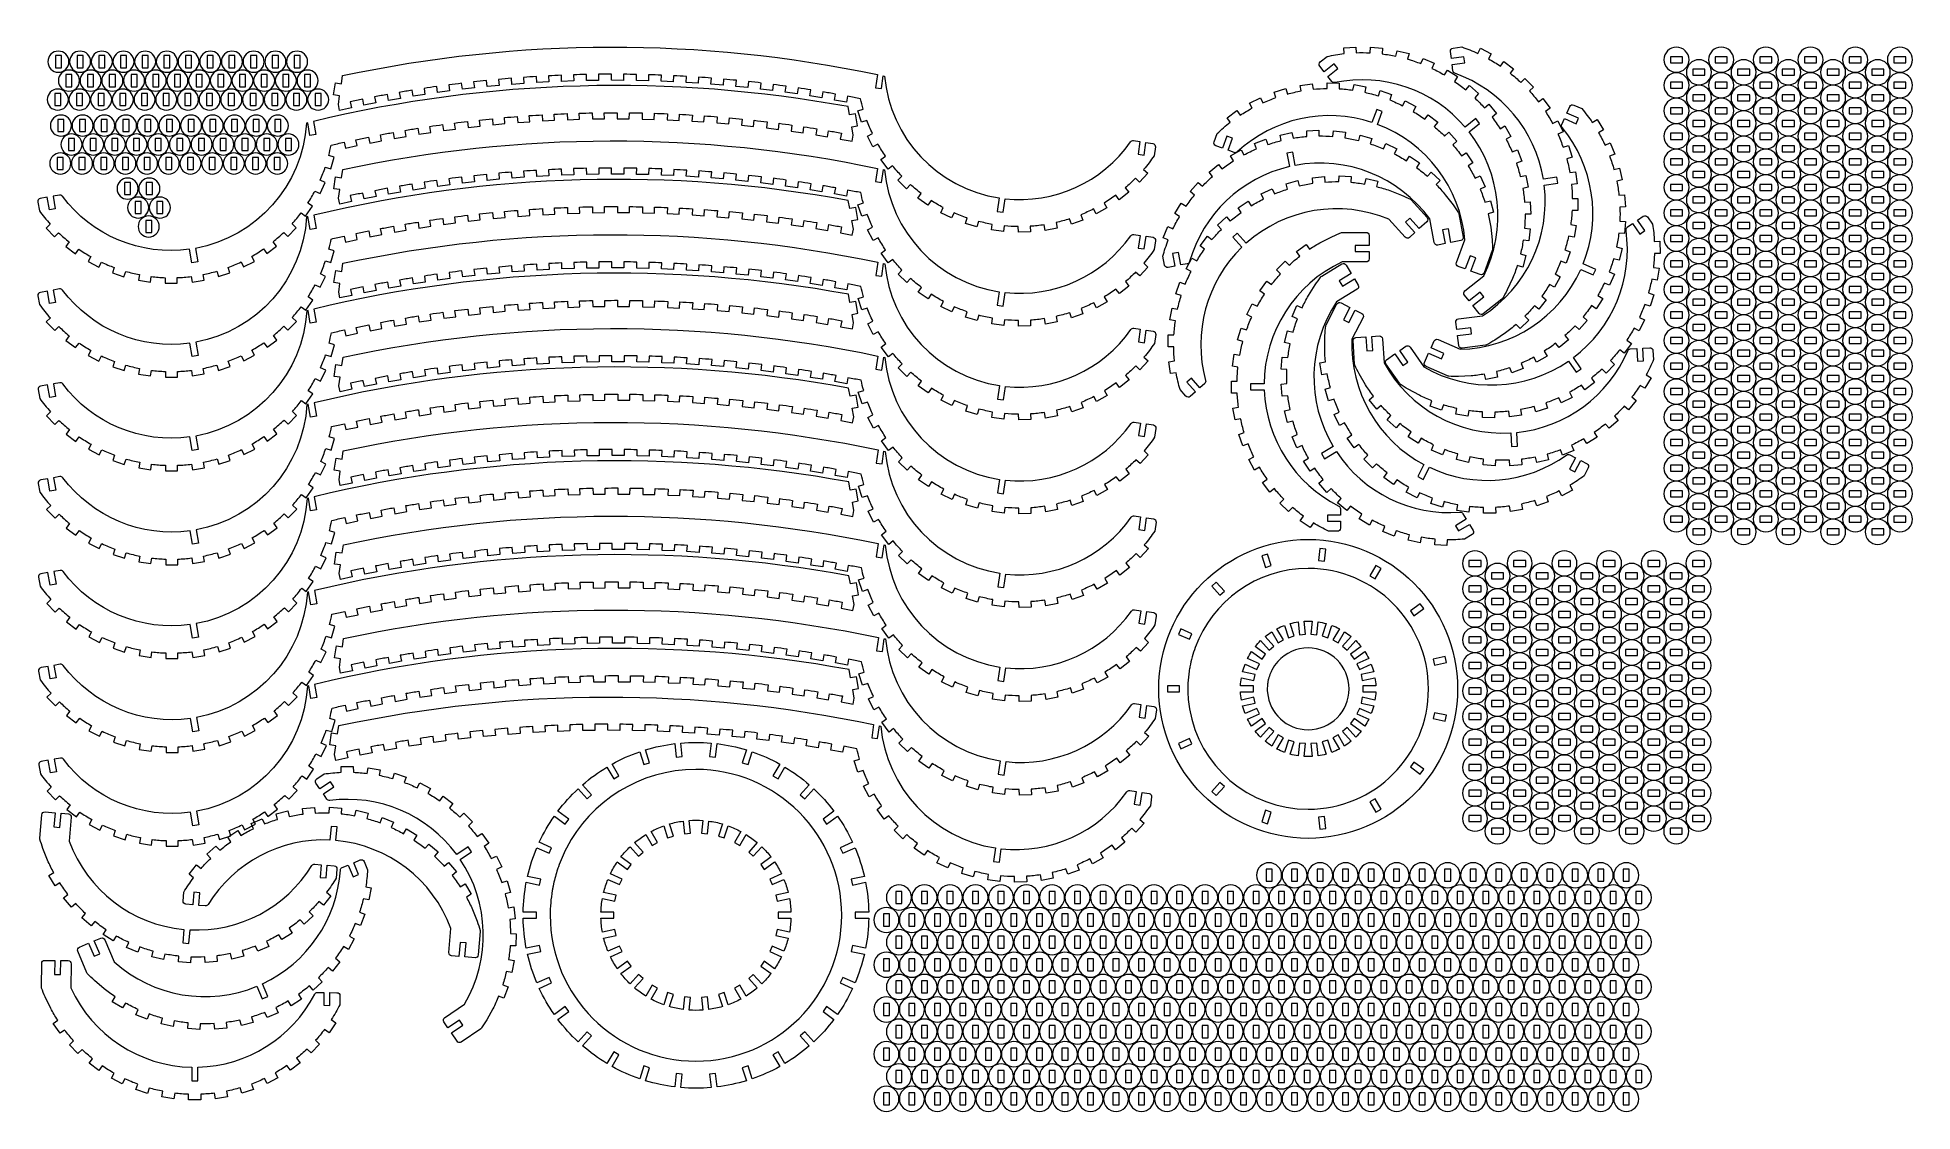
# Model space of a CAD drawing. Header units: millimetres. Extents: x -466 to 466, y -264 to 269.
import ezdxf

# ---------------------------------------------------------------- set-up
doc = ezdxf.new("R2010")
doc.units = ezdxf.units.MM
doc.header["$MEASUREMENT"] = 0
doc.layers.add('Camada 1', color=7, linetype='Continuous')

msp = doc.modelspace()

# ---------------------------------------------------------------- linework, layer by layer
at = {"layer": 'Camada 1', "lineweight": 20}
for points, knots in [([(-455.8072, 262.4306), (-452.9077, 262.4306), (-450.5572, 260.0801), (-450.5572, 257.1806), (-450.5572, 257.1806), (-450.5572, 254.2811), (-452.9077, 251.9306), (-455.8072, 251.9306), (-455.8072, 251.9306), (-458.7067, 251.9306), (-461.0572, 254.2811), (-461.0572, 257.1806), (-461.0572, 257.1806), (-461.0572, 260.0801), (-458.7067, 262.4306), (-455.8072, 262.4306)], [0, 0, 0, 0, 0.2, 0.2, 0.2, 0.2, 0.4, 0.4, 0.4, 0.4, 0.6, 0.6, 0.6, 0.6, 1, 1, 1, 1]), ([(-445.0206, 262.4306), (-442.1211, 262.4306), (-439.7706, 260.0801), (-439.7706, 257.1806), (-439.7706, 257.1806), (-439.7706, 254.2811), (-442.1211, 251.9306), (-445.0206, 251.9306), (-445.0206, 251.9306), (-447.9201, 251.9306), (-450.2706, 254.2811), (-450.2706, 257.1806), (-450.2706, 257.1806), (-450.2706, 260.0801), (-447.9201, 262.4306), (-445.0206, 262.4306)], [0, 0, 0, 0, 0.2, 0.2, 0.2, 0.2, 0.4, 0.4, 0.4, 0.4, 0.6, 0.6, 0.6, 0.6, 1, 1, 1, 1]), ([(-434.234, 262.4306), (-431.3345, 262.4306), (-428.984, 260.0801), (-428.984, 257.1806), (-428.984, 257.1806), (-428.984, 254.2811), (-431.3345, 251.9306), (-434.234, 251.9306), (-434.234, 251.9306), (-437.1335, 251.9306), (-439.484, 254.2811), (-439.484, 257.1806), (-439.484, 257.1806), (-439.484, 260.0801), (-437.1335, 262.4306), (-434.234, 262.4306)], [0, 0, 0, 0, 0.2, 0.2, 0.2, 0.2, 0.4, 0.4, 0.4, 0.4, 0.6, 0.6, 0.6, 0.6, 1, 1, 1, 1]), ([(-423.4474, 262.4306), (-420.5479, 262.4306), (-418.1974, 260.0801), (-418.1974, 257.1806), (-418.1974, 257.1806), (-418.1974, 254.2811), (-420.5479, 251.9306), (-423.4474, 251.9306), (-423.4474, 251.9306), (-426.3469, 251.9306), (-428.6974, 254.2811), (-428.6974, 257.1806), (-428.6974, 257.1806), (-428.6974, 260.0801), (-426.3469, 262.4306), (-423.4474, 262.4306)], [0, 0, 0, 0, 0.2, 0.2, 0.2, 0.2, 0.4, 0.4, 0.4, 0.4, 0.6, 0.6, 0.6, 0.6, 1, 1, 1, 1]), ([(-412.6608, 262.4306), (-409.7613, 262.4306), (-407.4108, 260.0801), (-407.4108, 257.1806), (-407.4108, 257.1806), (-407.4108, 254.2811), (-409.7613, 251.9306), (-412.6608, 251.9306), (-412.6608, 251.9306), (-415.5603, 251.9306), (-417.9108, 254.2811), (-417.9108, 257.1806), (-417.9108, 257.1806), (-417.9108, 260.0801), (-415.5603, 262.4306), (-412.6608, 262.4306)], [0, 0, 0, 0, 0.2, 0.2, 0.2, 0.2, 0.4, 0.4, 0.4, 0.4, 0.6, 0.6, 0.6, 0.6, 1, 1, 1, 1]), ([(-401.8742, 262.4306), (-398.9747, 262.4306), (-396.6242, 260.0801), (-396.6242, 257.1806), (-396.6242, 257.1806), (-396.6242, 254.2811), (-398.9747, 251.9306), (-401.8742, 251.9306), (-401.8742, 251.9306), (-404.7737, 251.9306), (-407.1242, 254.2811), (-407.1242, 257.1806), (-407.1242, 257.1806), (-407.1242, 260.0801), (-404.7737, 262.4306), (-401.8742, 262.4306)], [0, 0, 0, 0, 0.2, 0.2, 0.2, 0.2, 0.4, 0.4, 0.4, 0.4, 0.6, 0.6, 0.6, 0.6, 1, 1, 1, 1]), ([(-391.0876, 262.4306), (-388.1881, 262.4306), (-385.8376, 260.0801), (-385.8376, 257.1806), (-385.8376, 257.1806), (-385.8376, 254.2811), (-388.1881, 251.9306), (-391.0876, 251.9306), (-391.0876, 251.9306), (-393.9871, 251.9306), (-396.3376, 254.2811), (-396.3376, 257.1806), (-396.3376, 257.1806), (-396.3376, 260.0801), (-393.9871, 262.4306), (-391.0876, 262.4306)], [0, 0, 0, 0, 0.2, 0.2, 0.2, 0.2, 0.4, 0.4, 0.4, 0.4, 0.6, 0.6, 0.6, 0.6, 1, 1, 1, 1]), ([(-380.301, 262.4306), (-377.4015, 262.4306), (-375.051, 260.0801), (-375.051, 257.1806), (-375.051, 257.1806), (-375.051, 254.2811), (-377.4015, 251.9306), (-380.301, 251.9306), (-380.301, 251.9306), (-383.2005, 251.9306), (-385.551, 254.2811), (-385.551, 257.1806), (-385.551, 257.1806), (-385.551, 260.0801), (-383.2005, 262.4306), (-380.301, 262.4306)], [0, 0, 0, 0, 0.2, 0.2, 0.2, 0.2, 0.4, 0.4, 0.4, 0.4, 0.6, 0.6, 0.6, 0.6, 1, 1, 1, 1]), ([(-369.5144, 262.4306), (-366.6149, 262.4306), (-364.2644, 260.0801), (-364.2644, 257.1806), (-364.2644, 257.1806), (-364.2644, 254.2811), (-366.6149, 251.9306), (-369.5144, 251.9306), (-369.5144, 251.9306), (-372.4139, 251.9306), (-374.7644, 254.2811), (-374.7644, 257.1806), (-374.7644, 257.1806), (-374.7644, 260.0801), (-372.4139, 262.4306), (-369.5144, 262.4306)], [0, 0, 0, 0, 0.2, 0.2, 0.2, 0.2, 0.4, 0.4, 0.4, 0.4, 0.6, 0.6, 0.6, 0.6, 1, 1, 1, 1]), ([(-358.7278, 262.4306), (-355.8283, 262.4306), (-353.4778, 260.0801), (-353.4778, 257.1806), (-353.4778, 257.1806), (-353.4778, 254.2811), (-355.8283, 251.9306), (-358.7278, 251.9306), (-358.7278, 251.9306), (-361.6273, 251.9306), (-363.9778, 254.2811), (-363.9778, 257.1806), (-363.9778, 257.1806), (-363.9778, 260.0801), (-361.6273, 262.4306), (-358.7278, 262.4306)], [0, 0, 0, 0, 0.2, 0.2, 0.2, 0.2, 0.4, 0.4, 0.4, 0.4, 0.6, 0.6, 0.6, 0.6, 1, 1, 1, 1]), ([(-347.9412, 262.4306), (-345.0417, 262.4306), (-342.6912, 260.0801), (-342.6912, 257.1806), (-342.6912, 257.1806), (-342.6912, 254.2811), (-345.0417, 251.9306), (-347.9412, 251.9306), (-347.9412, 251.9306), (-350.8407, 251.9306), (-353.1912, 254.2811), (-353.1912, 257.1806), (-353.1912, 257.1806), (-353.1912, 260.0801), (-350.8407, 262.4306), (-347.9412, 262.4306)], [0, 0, 0, 0, 0.2, 0.2, 0.2, 0.2, 0.4, 0.4, 0.4, 0.4, 0.6, 0.6, 0.6, 0.6, 1, 1, 1, 1]), ([(-337.1546, 262.4306), (-334.2551, 262.4306), (-331.9046, 260.0801), (-331.9046, 257.1806), (-331.9046, 257.1806), (-331.9046, 254.2811), (-334.2551, 251.9306), (-337.1546, 251.9306), (-337.1546, 251.9306), (-340.0541, 251.9306), (-342.4046, 254.2811), (-342.4046, 257.1806), (-342.4046, 257.1806), (-342.4046, 260.0801), (-340.0541, 262.4306), (-337.1546, 262.4306)], [0, 0, 0, 0, 0.2, 0.2, 0.2, 0.2, 0.4, 0.4, 0.4, 0.4, 0.6, 0.6, 0.6, 0.6, 1, 1, 1, 1]), ([(-273.5622, 240.9174), (-273.5622, 240.9174), (-274.0279, 243.9028), (-274.0279, 243.9028), (-274.0279, 243.9028), (-271.9032, 244.2239), (-269.777, 244.534), (-267.6493, 244.8332), (-267.6493, 244.8332), (-267.6493, 244.8332), (-267.2429, 241.8392), (-267.2429, 241.8392), (-267.2429, 241.8392), (-267.2429, 241.8392), (-261.2974, 242.6462), (-261.2974, 242.6462), (-261.2974, 242.6462), (-261.2974, 242.6462), (-261.7038, 245.6402), (-261.7038, 245.6402), (-261.7038, 245.6402), (-259.5732, 245.9191), (-257.4413, 246.187), (-255.308, 246.4439), (-255.308, 246.4439), (-255.308, 246.4439), (-254.961, 243.4424), (-254.961, 243.4424), (-254.961, 243.4424), (-254.961, 243.4424), (-249.0007, 244.1314), (-249.0007, 244.1314), (-249.0007, 244.1314), (-249.0007, 244.1314), (-249.3476, 247.1329), (-249.3476, 247.1329), (-249.3476, 247.1329), (-247.212, 247.3694), (-245.0752, 247.595), (-242.9372, 247.8096), (-242.9372, 247.8096), (-242.9372, 247.8096), (-242.6498, 244.8019), (-242.6498, 244.8019), (-242.6498, 244.8019), (-242.6498, 244.8019), (-236.677, 245.3726), (-236.677, 245.3726), (-236.677, 245.3726), (-236.677, 245.3726), (-236.9644, 248.3803), (-236.9644, 248.3803), (-236.9644, 248.3803), (-234.8245, 248.5745), (-232.6836, 248.7577), (-230.5418, 248.9298), (-230.5418, 248.9298), (-230.5418, 248.9298), (-230.314, 245.9169), (-230.314, 245.9169), (-230.314, 245.9169), (-230.314, 245.9169), (-224.3312, 246.3691), (-224.3312, 246.3691), (-224.3312, 246.3691), (-224.3312, 246.3691), (-224.5588, 249.3821), (-224.5588, 249.3821), (-224.5588, 249.3821), (-222.4155, 249.5338), (-220.2714, 249.6745), (-218.1265, 249.8041), (-218.1265, 249.8041), (-218.1265, 249.8041), (-217.9586, 246.7873), (-217.9586, 246.7873), (-217.9586, 246.7873), (-217.9586, 246.7873), (-211.968, 247.1208), (-211.968, 247.1208), (-211.968, 247.1208), (-211.968, 247.1208), (-212.1359, 250.1376), (-212.1359, 250.1376), (-212.1359, 250.1376), (-209.9901, 250.2468), (-207.8436, 250.345), (-205.6966, 250.4321), (-205.6966, 250.4321), (-205.6966, 250.4321), (-205.5884, 247.4126), (-205.5884, 247.4126), (-205.5884, 247.4126), (-205.5884, 247.4126), (-199.5923, 247.6272), (-199.5923, 247.6272), (-199.5923, 247.6272), (-199.5923, 247.6272), (-199.7004, 250.6468), (-199.7004, 250.6468), (-199.7004, 250.6468), (-197.5528, 250.7134), (-195.4048, 250.769), (-193.2565, 250.8135), (-193.2565, 250.8135), (-193.2565, 250.8135), (-193.2083, 247.7925), (-193.2083, 247.7925), (-193.2083, 247.7925), (-193.2083, 247.7925), (-187.2091, 247.8881), (-187.2091, 247.8881), (-187.2091, 247.8881), (-187.2091, 247.8881), (-187.2572, 250.9093), (-187.2572, 250.9093), (-187.2572, 250.9093), (-185.1087, 250.9334), (-182.96, 250.9463), (-180.8112, 250.9482), (-180.8112, 250.9482), (-180.8112, 250.9482), (-180.823, 247.9268), (-180.823, 247.9268), (-180.823, 247.9268), (-180.823, 247.9268), (-174.8231, 247.9036), (-174.8231, 247.9036), (-174.8231, 247.9036), (-174.8231, 247.9036), (-174.8113, 250.925), (-174.8113, 250.925), (-174.8113, 250.925), (-172.6627, 250.9065), (-170.5141, 250.8769), (-168.3658, 250.8362), (-168.3658, 250.8362), (-168.3658, 250.8362), (-168.4375, 247.8156), (-168.4375, 247.8156), (-168.4375, 247.8156), (-168.4375, 247.8156), (-162.4391, 247.6734), (-162.4391, 247.6734), (-162.4391, 247.6734), (-162.4391, 247.6734), (-162.3675, 250.6941), (-162.3675, 250.6941), (-162.3675, 250.6941), (-160.2197, 250.6329), (-158.0722, 250.5607), (-155.925, 250.4775), (-155.925, 250.4775), (-155.925, 250.4775), (-156.0565, 247.4589), (-156.0565, 247.4589), (-156.0565, 247.4589), (-156.0565, 247.4589), (-150.0623, 247.1978), (-150.0623, 247.1978), (-150.0623, 247.1978), (-150.0623, 247.1978), (-149.9308, 250.2164), (-149.9308, 250.2164), (-149.9308, 250.2164), (-147.7845, 250.1127), (-145.6389, 249.998), (-143.4939, 249.8722), (-143.4939, 249.8722), (-143.4939, 249.8722), (-143.6852, 246.8567), (-143.6852, 246.8567), (-143.6852, 246.8567), (-143.6852, 246.8567), (-137.6973, 246.4769), (-137.6973, 246.4769), (-137.6973, 246.4769), (-137.6973, 246.4769), (-137.506, 249.4923), (-137.506, 249.4923), (-137.506, 249.4923), (-135.3623, 249.3461), (-133.2194, 249.1888), (-131.0771, 249.0206), (-131.0771, 249.0206), (-131.0771, 249.0206), (-131.3282, 246.0095), (-131.3282, 246.0095), (-131.3282, 246.0095), (-131.3282, 246.0095), (-125.3489, 245.511), (-125.3489, 245.511), (-125.3489, 245.511), (-125.3489, 245.511), (-125.098, 248.5221), (-125.098, 248.5221), (-125.098, 248.5221), (-122.9576, 248.3333), (-120.8181, 248.1336), (-118.6798, 247.9229), (-118.6798, 247.9229), (-118.6798, 247.9229), (-118.9905, 244.9174), (-118.9905, 244.9174), (-118.9905, 244.9174), (-118.9905, 244.9174), (-113.0222, 244.3005), (-113.0222, 244.3005), (-113.0222, 244.3005), (-113.0222, 244.3005), (-112.7116, 247.3059), (-112.7116, 247.3059), (-112.7116, 247.3059), (-110.5754, 247.0748), (-108.4403, 246.8327), (-106.3065, 246.5796), (-106.3065, 246.5796), (-106.3065, 246.5796), (-106.6767, 243.5809), (-106.6767, 243.5809), (-106.6767, 243.5809), (-106.6767, 243.5809), (-100.7219, 242.8458), (-100.7219, 242.8458), (-100.7219, 242.8458), (-100.7219, 242.8458), (-100.3517, 245.8445), (-100.3517, 245.8445), (-100.3517, 245.8445), (-98.2205, 245.5711), (-96.0906, 245.2867), (-93.9623, 244.9915), (-93.9623, 244.9915), (-93.9623, 244.9915), (-94.3919, 242.0006), (-94.3919, 242.0006), (-94.3919, 242.0006), (-94.3919, 242.0006), (-88.4529, 241.1475), (-88.4529, 241.1475), (-88.4529, 241.1475), (-88.4529, 241.1475), (-88.0232, 244.1384), (-88.0232, 244.1384), (-88.0232, 244.1384), (-85.8978, 243.8227), (-83.7741, 243.4962), (-81.6521, 243.1587), (-81.6521, 243.1587), (-81.6521, 243.1587), (-82.1408, 240.1771), (-82.1408, 240.1771), (-82.1408, 240.1771), (-82.1408, 240.1771), (-76.2199, 239.2065), (-76.2199, 239.2065), (-76.2199, 239.2065), (-76.2199, 239.2065), (-75.7311, 242.1881), (-75.7311, 242.1881), (-75.7311, 242.1881), (-73.6124, 241.8305), (-71.4956, 241.4618), (-69.3807, 241.0824), (-69.3807, 241.0824), (-69.3807, 241.0824), (-69.9284, 238.111), (-69.9284, 238.111), (-69.9284, 238.111), (-69.9284, 238.111), (-64.0279, 237.0232), (-64.0279, 237.0232), (-64.0279, 237.0232), (-64.0279, 237.0232), (-63.48, 239.9946), (-63.48, 239.9946), (-63.48, 239.9946), (-61.3017, 239.5822), (-59.1257, 239.1584), (-56.9519, 238.7229), (-56.9519, 238.7229), (-56.5739, 237.0122), (-56.1407, 235.3141), (-55.6527, 233.6314), (-55.6527, 233.6314), (-55.6527, 233.6314), (-58.3245, 232.748), (-58.3245, 232.748), (-58.3245, 232.748), (-58.3245, 232.748), (-56.4409, 227.0513), (-56.4409, 227.0513), (-56.4409, 227.0513), (-56.4409, 227.0513), (-53.7691, 227.9348), (-53.7691, 227.9348), (-53.7691, 227.9348), (-52.9602, 225.7617), (-52.0583, 223.6244), (-51.066, 221.5288), (-51.066, 221.5288), (-51.066, 221.5288), (-53.5631, 220.2311), (-53.5631, 220.2311), (-53.5631, 220.2311), (-53.5631, 220.2311), (-50.7962, 214.9073), (-50.7962, 214.9073), (-50.7962, 214.9073), (-50.7962, 214.9073), (-48.2991, 216.205), (-48.2991, 216.205), (-48.2991, 216.205), (-47.1545, 214.1886), (-45.9237, 212.2222), (-44.6103, 210.3113), (-44.6103, 210.3113), (-44.6103, 210.3113), (-46.8688, 208.6325), (-46.8688, 208.6325), (-46.8688, 208.6325), (-46.8688, 208.6325), (-43.2892, 203.8172), (-43.2892, 203.8172), (-43.2892, 203.8172), (-43.2892, 203.8172), (-41.0309, 205.496), (-41.0309, 205.496), (-41.0309, 205.496), (-39.5795, 203.6876), (-38.0513, 201.9424), (-36.4503, 200.2651), (-36.4503, 200.2651), (-36.4503, 200.2651), (-38.4126, 198.2481), (-38.4126, 198.2481), (-38.4126, 198.2481), (-38.4126, 198.2481), (-34.1118, 194.0643), (-34.1118, 194.0643), (-34.1118, 194.0643), (-34.1118, 194.0643), (-32.1496, 196.0814), (-32.1496, 196.0814), (-32.1496, 196.0814), (-30.4288, 194.5273), (-28.6421, 193.0478), (-26.7944, 191.647), (-26.7944, 191.647), (-26.7944, 191.647), (-28.4103, 189.3431), (-28.4103, 189.3431), (-28.4103, 189.3431), (-28.4103, 189.3431), (-23.4981, 185.8978), (-23.4981, 185.8978), (-23.4981, 185.8978), (-23.4981, 185.8978), (-21.8822, 188.2017), (-21.8822, 188.2017), (-21.8822, 188.2017), (-19.9359, 186.9414), (-17.9364, 185.7653), (-15.8891, 184.6767), (-15.8891, 184.6767), (-15.8891, 184.6767), (-17.1174, 182.1448), (-17.1174, 182.1448), (-17.1174, 182.1448), (-17.1174, 182.1448), (-11.7192, 179.5258), (-11.7192, 179.5258), (-11.7192, 179.5258), (-11.7192, 179.5258), (-10.4909, 182.0577), (-10.4909, 182.0577), (-10.4909, 182.0577), (-8.3688, 181.1236), (-6.2075, 180.281), (-4.0129, 179.5323), (-4.0129, 179.5323), (-4.0129, 179.5323), (-4.8223, 176.8371), (-4.8223, 176.8371), (-4.8223, 176.8371), (-4.8223, 176.8371), (0.9242, 175.1114), (0.9242, 175.1114), (0.9242, 175.1114), (0.9242, 175.1114), (1.7335, 177.8066), (1.7335, 177.8066), (1.7335, 177.8066), (3.9774, 177.2224), (6.2454, 176.7348), (8.5312, 176.3452), (8.5312, 176.3452), (8.5312, 176.3452), (8.1613, 173.5555), (8.1613, 173.5555), (8.1613, 173.5555), (8.1613, 173.5555), (14.1093, 172.7672), (14.1093, 172.7672), (14.1093, 172.7672), (14.1093, 172.7672), (14.4791, 175.5568), (14.4791, 175.5568), (14.4791, 175.5568), (16.7874, 175.3374), (19.104, 175.2173), (21.4227, 175.1967), (21.4227, 175.1967), (21.4227, 175.1967), (21.502, 172.3838), (21.502, 172.3838), (21.502, 172.3838), (21.502, 172.3838), (27.4995, 172.5528), (27.4995, 172.5528), (27.4995, 172.5528), (27.4995, 172.5528), (27.4202, 175.3658), (27.4202, 175.3658), (27.4202, 175.3658), (29.734, 175.5168), (32.0402, 175.7673), (34.3326, 176.1162), (34.3326, 176.1162), (34.3326, 176.1162), (34.8588, 173.3518), (34.8588, 173.3518), (34.8588, 173.3518), (34.8588, 173.3518), (40.753, 174.4738), (40.753, 174.4738), (40.753, 174.4738), (40.753, 174.4738), (40.2267, 177.2384), (40.2267, 177.2384), (40.2267, 177.2384), (42.4868, 177.756), (44.7237, 178.3705), (46.9311, 179.0801), (46.9311, 179.0801), (46.9311, 179.0801), (47.891, 176.4348), (47.891, 176.4348), (47.891, 176.4348), (47.891, 176.4348), (53.5312, 178.4814), (53.5312, 178.4814), (53.5312, 178.4814), (53.5312, 178.4814), (52.5713, 181.1267), (52.5713, 181.1267), (52.5713, 181.1267), (54.7202, 181.9978), (56.8307, 182.9608), (58.8969, 184.0129), (58.8969, 184.0129), (58.8969, 184.0129), (60.2658, 181.5543), (60.2658, 181.5543), (60.2658, 181.5543), (60.2658, 181.5543), (65.5079, 184.473), (65.5079, 184.473), (65.5079, 184.473), (65.5079, 184.473), (64.139, 186.9317), (64.139, 186.9317), (64.139, 186.9317), (66.1216, 188.1339), (68.0518, 189.4207), (69.9241, 190.7885), (69.9241, 190.7885), (69.9241, 190.7885), (71.6672, 188.5793), (71.6672, 188.5793), (71.6672, 188.5793), (71.6672, 188.5793), (76.3776, 192.2957), (76.3776, 192.2957), (76.3776, 192.2957), (76.3776, 192.2957), (74.6345, 194.505), (74.6345, 194.505), (74.6345, 194.505), (76.4004, 196.0077), (78.1009, 197.5855), (79.7315, 199.234), (79.7315, 199.234), (79.7315, 199.234), (81.8041, 197.3306), (81.8041, 197.3306), (81.8041, 197.3306), (81.8041, 197.3306), (85.8625, 201.7498), (85.8625, 201.7498), (85.8625, 201.7498), (85.8625, 201.7498), (83.7898, 203.6531), (83.7898, 203.6531), (83.7898, 203.6531), (85.6409, 205.8251), (87.3759, 208.0934), (88.9875, 210.4485), (88.9875, 210.4485), (88.9875, 210.4485), (89.6307, 214.8244), (89.6307, 214.8244), (89.6307, 214.8244), (89.7512, 215.644), (89.1844, 216.4061), (88.3648, 216.5266), (88.3648, 216.5266), (88.3648, 216.5266), (84.902, 217.0356), (84.902, 217.0356), (84.902, 217.0356), (84.902, 217.0356), (83.9823, 210.7783), (83.9823, 210.7783), (83.9823, 210.7783), (83.9823, 210.7783), (81.0142, 211.2146), (81.0142, 211.2146), (81.0142, 211.2146), (81.0142, 211.2146), (81.9339, 217.4718), (81.9339, 217.4718), (81.9339, 217.4718), (81.9339, 217.4718), (78.7664, 217.9375), (78.7664, 217.9375), (78.7664, 217.9375), (78.2065, 218.0198), (77.648, 217.7799), (77.322, 217.3173), (77.322, 217.3173), (63.1906, 197.2591), (39.2874, 186.449), (14.8929, 189.0839), (14.8929, 189.0839), (14.8929, 189.0839), (13.9042, 182.3576), (13.9042, 182.3576), (13.9042, 182.3576), (13.9042, 182.3576), (10.9361, 182.7939), (10.9361, 182.7939), (10.9361, 182.7939), (10.9361, 182.7939), (11.9177, 189.4723), (11.9177, 189.4723), (11.9177, 189.4723), (-18.74, 194.17), (-42.251, 219.1556), (-45.0775, 250.0422), (-45.0775, 250.0422), (-45.0775, 250.0422), (-45.6673, 250.169), (-45.6673, 250.169), (-45.6673, 250.169), (-45.6673, 250.169), (-46.6066, 243.7792), (-46.6066, 243.7792), (-46.6066, 243.7792), (-46.6066, 243.7792), (-49.5747, 244.2154), (-49.5747, 244.2154), (-49.5747, 244.2154), (-49.5747, 244.2154), (-48.6078, 250.793), (-48.6078, 250.793), (-48.6078, 250.793), (-136.3083, 269.1872), (-226.8904, 268.9965), (-314.5143, 250.2326), (-314.5143, 250.2326), (-314.5143, 250.2326), (-315.1156, 246.1527), (-315.1156, 246.1527), (-315.1156, 246.1527), (-315.1156, 246.1527), (-318.0837, 246.589), (-318.0837, 246.589), (-318.0837, 246.589), (-318.0837, 246.589), (-318.9563, 240.6528), (-318.9563, 240.6528), (-318.9563, 240.6528), (-318.9563, 240.6528), (-315.9882, 240.2165), (-315.9882, 240.2165), (-315.9882, 240.2165), (-315.9882, 240.2165), (-316.6178, 235.9333), (-316.6178, 235.9333), (-316.6178, 235.9333), (-316.6178, 235.9333), (-315.98, 233.0019), (-315.98, 233.0019), (-315.98, 233.0019), (-315.98, 233.0019), (-310.1172, 234.2774), (-310.1172, 234.2774), (-310.1172, 234.2774), (-310.1172, 234.2774), (-310.7595, 237.23), (-310.7595, 237.23), (-310.7595, 237.23), (-308.6577, 237.6766), (-306.5537, 238.1126), (-304.4474, 238.5378), (-304.4474, 238.5378), (-304.4474, 238.5378), (-303.8637, 235.5732), (-303.8637, 235.5732), (-303.8637, 235.5732), (-303.8637, 235.5732), (-297.9768, 236.7323), (-297.9768, 236.7323), (-297.9768, 236.7323), (-297.9768, 236.7323), (-298.5605, 239.6968), (-298.5605, 239.6968), (-298.5605, 239.6968), (-296.4502, 240.1018), (-294.338, 240.496), (-292.2237, 240.8793), (-292.2237, 240.8793), (-292.2237, 240.8793), (-291.699, 237.9038), (-291.699, 237.9038), (-291.699, 237.9038), (-291.699, 237.9038), (-285.7902, 238.9458), (-285.7902, 238.9458), (-285.7902, 238.9458), (-285.7902, 238.9458), (-286.315, 241.9214), (-286.315, 241.9214), (-286.315, 241.9214), (-284.1971, 242.2845), (-282.0776, 242.6367), (-279.9562, 242.9781), (-279.9562, 242.9781), (-279.9562, 242.9781), (-279.4904, 239.9927), (-279.4904, 239.9927), (-279.4904, 239.9927), (-279.4904, 239.9927), (-273.5622, 240.9174), (-273.5622, 240.9174)], [0, 0, 0, 0, 0.00606061, 0.00606061, 0.00606061, 0.00606061, 0.01212121, 0.01212121, 0.01212121, 0.01212121, 0.01818182, 0.01818182, 0.01818182, 0.01818182, 0.02424242, 0.02424242, 0.02424242, 0.02424242, 0.03030303, 0.03030303, 0.03030303, 0.03030303, 0.03636364, 0.03636364, 0.03636364, 0.03636364, 0.04242424, 0.04242424, 0.04242424, 0.04242424, 0.04848485, 0.04848485, 0.04848485, 0.04848485, 0.05454545, 0.05454545, 0.05454545, 0.05454545, 0.06060606, 0.06060606, 0.06060606, 0.06060606, 0.06666667, 0.06666667, 0.06666667, 0.06666667, 0.07272727, 0.07272727, 0.07272727, 0.07272727, 0.07878788, 0.07878788, 0.07878788, 0.07878788, 0.08484848, 0.08484848, 0.08484848, 0.08484848, 0.09090909, 0.09090909, 0.09090909, 0.09090909, 0.0969697, 0.0969697, 0.0969697, 0.0969697, 0.1030303, 0.1030303, 0.1030303, 0.1030303, 0.10909091, 0.10909091, 0.10909091, 0.10909091, 0.11515152, 0.11515152, 0.11515152, 0.11515152, 0.12121212, 0.12121212, 0.12121212, 0.12121212, 0.12727273, 0.12727273, 0.12727273, 0.12727273, 0.13333333, 0.13333333, 0.13333333, 0.13333333, 0.13939394, 0.13939394, 0.13939394, 0.13939394, 0.14545455, 0.14545455, 0.14545455, 0.14545455, 0.15151515, 0.15151515, 0.15151515, 0.15151515, 0.15757576, 0.15757576, 0.15757576, 0.15757576, 0.16363636, 0.16363636, 0.16363636, 0.16363636, 0.16969697, 0.16969697, 0.16969697, 0.16969697, 0.17575758, 0.17575758, 0.17575758, 0.17575758, 0.18181818, 0.18181818, 0.18181818, 0.18181818, 0.18787879, 0.18787879, 0.18787879, 0.18787879, 0.19393939, 0.19393939, 0.19393939, 0.19393939, 0.2, 0.2, 0.2, 0.2, 0.20606061, 0.20606061, 0.20606061, 0.20606061, 0.21212121, 0.21212121, 0.21212121, 0.21212121, 0.21818182, 0.21818182, 0.21818182, 0.21818182, 0.22424242, 0.22424242, 0.22424242, 0.22424242, 0.23030303, 0.23030303, 0.23030303, 0.23030303, 0.23636364, 0.23636364, 0.23636364, 0.23636364, 0.24242424, 0.24242424, 0.24242424, 0.24242424, 0.24848485, 0.24848485, 0.24848485, 0.24848485, 0.25454545, 0.25454545, 0.25454545, 0.25454545, 0.26060606, 0.26060606, 0.26060606, 0.26060606, 0.26666667, 0.26666667, 0.26666667, 0.26666667, 0.27272727, 0.27272727, 0.27272727, 0.27272727, 0.27878788, 0.27878788, 0.27878788, 0.27878788, 0.28484848, 0.28484848, 0.28484848, 0.28484848, 0.29090909, 0.29090909, 0.29090909, 0.29090909, 0.2969697, 0.2969697, 0.2969697, 0.2969697, 0.3030303, 0.3030303, 0.3030303, 0.3030303, 0.30909091, 0.30909091, 0.30909091, 0.30909091, 0.31515152, 0.31515152, 0.31515152, 0.31515152, 0.32121212, 0.32121212, 0.32121212, 0.32121212, 0.32727273, 0.32727273, 0.32727273, 0.32727273, 0.33333333, 0.33333333, 0.33333333, 0.33333333, 0.33939394, 0.33939394, 0.33939394, 0.33939394, 0.34545455, 0.34545455, 0.34545455, 0.34545455, 0.35151515, 0.35151515, 0.35151515, 0.35151515, 0.35757576, 0.35757576, 0.35757576, 0.35757576, 0.36363636, 0.36363636, 0.36363636, 0.36363636, 0.36969697, 0.36969697, 0.36969697, 0.36969697, 0.37575758, 0.37575758, 0.37575758, 0.37575758, 0.38181818, 0.38181818, 0.38181818, 0.38181818, 0.38787879, 0.38787879, 0.38787879, 0.38787879, 0.39393939, 0.39393939, 0.39393939, 0.39393939, 0.4, 0.4, 0.4, 0.4, 0.40606061, 0.40606061, 0.40606061, 0.40606061, 0.41212121, 0.41212121, 0.41212121, 0.41212121, 0.41818182, 0.41818182, 0.41818182, 0.41818182, 0.42424242, 0.42424242, 0.42424242, 0.42424242, 0.43030303, 0.43030303, 0.43030303, 0.43030303, 0.43636364, 0.43636364, 0.43636364, 0.43636364, 0.44242424, 0.44242424, 0.44242424, 0.44242424, 0.44848485, 0.44848485, 0.44848485, 0.44848485, 0.45454545, 0.45454545, 0.45454545, 0.45454545, 0.46060606, 0.46060606, 0.46060606, 0.46060606, 0.46666667, 0.46666667, 0.46666667, 0.46666667, 0.47272727, 0.47272727, 0.47272727, 0.47272727, 0.47878788, 0.47878788, 0.47878788, 0.47878788, 0.48484848, 0.48484848, 0.48484848, 0.48484848, 0.49090909, 0.49090909, 0.49090909, 0.49090909, 0.4969697, 0.4969697, 0.4969697, 0.4969697, 0.5030303, 0.5030303, 0.5030303, 0.5030303, 0.50909091, 0.50909091, 0.50909091, 0.50909091, 0.51515152, 0.51515152, 0.51515152, 0.51515152, 0.52121212, 0.52121212, 0.52121212, 0.52121212, 0.52727273, 0.52727273, 0.52727273, 0.52727273, 0.53333333, 0.53333333, 0.53333333, 0.53333333, 0.53939394, 0.53939394, 0.53939394, 0.53939394, 0.54545455, 0.54545455, 0.54545455, 0.54545455, 0.55151515, 0.55151515, 0.55151515, 0.55151515, 0.55757576, 0.55757576, 0.55757576, 0.55757576, 0.56363636, 0.56363636, 0.56363636, 0.56363636, 0.56969697, 0.56969697, 0.56969697, 0.56969697, 0.57575758, 0.57575758, 0.57575758, 0.57575758, 0.58181818, 0.58181818, 0.58181818, 0.58181818, 0.58787879, 0.58787879, 0.58787879, 0.58787879, 0.59393939, 0.59393939, 0.59393939, 0.59393939, 0.6, 0.6, 0.6, 0.6, 0.60606061, 0.60606061, 0.60606061, 0.60606061, 0.61212121, 0.61212121, 0.61212121, 0.61212121, 0.61818182, 0.61818182, 0.61818182, 0.61818182, 0.62424242, 0.62424242, 0.62424242, 0.62424242, 0.63030303, 0.63030303, 0.63030303, 0.63030303, 0.63636364, 0.63636364, 0.63636364, 0.63636364, 0.64242424, 0.64242424, 0.64242424, 0.64242424, 0.64848485, 0.64848485, 0.64848485, 0.64848485, 0.65454545, 0.65454545, 0.65454545, 0.65454545, 0.66060606, 0.66060606, 0.66060606, 0.66060606, 0.66666667, 0.66666667, 0.66666667, 0.66666667, 0.67272727, 0.67272727, 0.67272727, 0.67272727, 0.67878788, 0.67878788, 0.67878788, 0.67878788, 0.68484848, 0.68484848, 0.68484848, 0.68484848, 0.69090909, 0.69090909, 0.69090909, 0.69090909, 0.6969697, 0.6969697, 0.6969697, 0.6969697, 0.7030303, 0.7030303, 0.7030303, 0.7030303, 0.70909091, 0.70909091, 0.70909091, 0.70909091, 0.71515152, 0.71515152, 0.71515152, 0.71515152, 0.72121212, 0.72121212, 0.72121212, 0.72121212, 0.72727273, 0.72727273, 0.72727273, 0.72727273, 0.73333333, 0.73333333, 0.73333333, 0.73333333, 0.73939394, 0.73939394, 0.73939394, 0.73939394, 0.74545455, 0.74545455, 0.74545455, 0.74545455, 0.75151515, 0.75151515, 0.75151515, 0.75151515, 0.75757576, 0.75757576, 0.75757576, 0.75757576, 0.76363636, 0.76363636, 0.76363636, 0.76363636, 0.76969697, 0.76969697, 0.76969697, 0.76969697, 0.77575758, 0.77575758, 0.77575758, 0.77575758, 0.78181818, 0.78181818, 0.78181818, 0.78181818, 0.78787879, 0.78787879, 0.78787879, 0.78787879, 0.79393939, 0.79393939, 0.79393939, 0.79393939, 0.8, 0.8, 0.8, 0.8, 0.80606061, 0.80606061, 0.80606061, 0.80606061, 0.81212121, 0.81212121, 0.81212121, 0.81212121, 0.81818182, 0.81818182, 0.81818182, 0.81818182, 0.82424242, 0.82424242, 0.82424242, 0.82424242, 0.83030303, 0.83030303, 0.83030303, 0.83030303, 0.83636364, 0.83636364, 0.83636364, 0.83636364, 0.84242424, 0.84242424, 0.84242424, 0.84242424, 0.84848485, 0.84848485, 0.84848485, 0.84848485, 0.85454545, 0.85454545, 0.85454545, 0.85454545, 0.86060606, 0.86060606, 0.86060606, 0.86060606, 0.86666667, 0.86666667, 0.86666667, 0.86666667, 0.87272727, 0.87272727, 0.87272727, 0.87272727, 0.87878788, 0.87878788, 0.87878788, 0.87878788, 0.88484848, 0.88484848, 0.88484848, 0.88484848, 0.89090909, 0.89090909, 0.89090909, 0.89090909, 0.8969697, 0.8969697, 0.8969697, 0.8969697, 0.9030303, 0.9030303, 0.9030303, 0.9030303, 0.90909091, 0.90909091, 0.90909091, 0.90909091, 0.91515152, 0.91515152, 0.91515152, 0.91515152, 0.92121212, 0.92121212, 0.92121212, 0.92121212, 0.92727273, 0.92727273, 0.92727273, 0.92727273, 0.93333333, 0.93333333, 0.93333333, 0.93333333, 0.93939394, 0.93939394, 0.93939394, 0.93939394, 0.94545455, 0.94545455, 0.94545455, 0.94545455, 0.95151515, 0.95151515, 0.95151515, 0.95151515, 0.95757576, 0.95757576, 0.95757576, 0.95757576, 0.96363636, 0.96363636, 0.96363636, 0.96363636, 0.96969697, 0.96969697, 0.96969697, 0.96969697, 0.97575758, 0.97575758, 0.97575758, 0.97575758, 0.98181818, 0.98181818, 0.98181818, 0.98181818, 0.98787879, 0.98787879, 0.98787879, 0.98787879, 1, 1, 1, 1]), ([(264.5437, 143.7398), (264.5437, 143.7398), (267.2006, 149.4642), (267.2006, 149.4642), (267.2006, 149.4642), (268.074, 151.5559), (268.8593, 153.6834), (269.5543, 155.8411), (269.5543, 155.8411), (269.5543, 155.8411), (272.2629, 155.0781), (272.2629, 155.0781), (272.2629, 155.0781), (272.2629, 155.0781), (273.8897, 160.8533), (273.8897, 160.8533), (273.8897, 160.8533), (273.8897, 160.8533), (271.1811, 161.6164), (271.1811, 161.6164), (271.1811, 161.6164), (271.7267, 163.8699), (272.1753, 166.146), (272.5256, 168.438), (272.5256, 168.438), (272.5256, 168.438), (275.3212, 168.1161), (275.3212, 168.1161), (275.3212, 168.1161), (275.3212, 168.1161), (276.0074, 174.0769), (276.0074, 174.0769), (276.0074, 174.0769), (276.0074, 174.0769), (273.2118, 174.3986), (273.2118, 174.3986), (273.2118, 174.3986), (273.3914, 176.7104), (273.4717, 179.0287), (273.4525, 181.3474), (273.4525, 181.3474), (273.4525, 181.3474), (276.2638, 181.4749), (276.2638, 181.4749), (276.2638, 181.4749), (276.2638, 181.4749), (275.9918, 187.4687), (275.9918, 187.4687), (275.9918, 187.4687), (275.9918, 187.4687), (273.1806, 187.3411), (273.1806, 187.3411), (273.1806, 187.3411), (272.9898, 189.652), (272.6998, 191.9536), (272.3116, 194.2396), (272.3116, 194.2396), (272.3116, 194.2396), (275.0666, 194.8132), (275.0666, 194.8132), (275.0666, 194.8132), (275.0666, 194.8132), (273.8435, 200.6872), (273.8435, 200.6872), (273.8435, 200.6872), (273.8435, 200.6872), (271.0885, 200.1136), (271.0885, 200.1136), (271.0885, 200.1136), (270.5321, 202.3645), (269.8792, 204.5905), (269.1318, 206.7854), (269.1318, 206.7854), (269.1318, 206.7854), (271.7603, 207.7906), (271.7603, 207.7906), (271.7603, 207.7906), (271.7603, 207.7906), (269.6172, 213.3948), (269.6172, 213.3948), (269.6172, 213.3948), (269.6172, 213.3948), (266.9888, 212.3896), (266.9888, 212.3896), (266.9888, 212.3896), (266.0809, 214.5232), (265.0819, 216.6168), (263.9944, 218.6647), (263.9944, 218.6647), (263.9944, 218.6647), (266.4292, 220.0757), (266.4292, 220.0757), (266.4292, 220.0757), (266.4292, 220.0757), (263.4208, 225.267), (263.4208, 225.267), (263.4208, 225.267), (263.4208, 225.267), (260.9861, 223.856), (260.9861, 223.856), (260.9861, 223.856), (259.7499, 225.8178), (258.4302, 227.7256), (257.0305, 229.5741), (257.0305, 229.5741), (257.0305, 229.5741), (259.2095, 231.3548), (259.2095, 231.3548), (259.2095, 231.3548), (259.2095, 231.3548), (255.4127, 236.0007), (255.4127, 236.0007), (255.4127, 236.0007), (255.4127, 236.0007), (253.2337, 234.22), (253.2337, 234.22), (253.2337, 234.22), (251.7009, 235.9598), (250.0942, 237.6331), (248.4178, 239.235), (248.4178, 239.235), (248.4178, 239.235), (250.2854, 241.3401), (250.2854, 241.3401), (250.2854, 241.3401), (250.2854, 241.3401), (245.7971, 245.3219), (245.7971, 245.3219), (245.7971, 245.3219), (245.7971, 245.3219), (243.9296, 243.2169), (243.9296, 243.2169), (243.9296, 243.2169), (242.1393, 244.6904), (240.2865, 246.0863), (238.3765, 247.4009), (238.3765, 247.4009), (238.3765, 247.4009), (239.8849, 249.7765), (239.8849, 249.7765), (239.8849, 249.7765), (239.8849, 249.7765), (234.8197, 252.9927), (234.8197, 252.9927), (234.8197, 252.9927), (234.8197, 252.9927), (233.3112, 250.6171), (233.3112, 250.6171), (233.3112, 250.6171), (231.3091, 251.7866), (229.2577, 252.8696), (227.1627, 253.8631), (227.1627, 253.8631), (227.1627, 253.8631), (228.2734, 256.4487), (228.2734, 256.4487), (228.2734, 256.4487), (228.2734, 256.4487), (222.7607, 258.8171), (222.7607, 258.8171), (222.7607, 258.8171), (222.7607, 258.8171), (221.6499, 256.2315), (221.6499, 256.2315), (221.6499, 256.2315), (219.487, 257.0672), (217.2893, 257.8097), (215.0627, 258.4569), (215.0627, 258.4569), (215.0627, 258.4569), (215.7475, 261.1863), (215.7475, 261.1863), (215.7475, 261.1863), (215.7475, 261.1863), (209.9279, 262.6464), (209.9279, 262.6464), (209.9279, 262.6464), (209.9279, 262.6464), (209.243, 259.9169), (209.243, 259.9169), (209.243, 259.9169), (206.9748, 260.3975), (204.6868, 260.7804), (202.3856, 261.0647), (202.3856, 261.0647), (202.3856, 261.0647), (202.6269, 263.8684), (202.6269, 263.8684), (202.6269, 263.8684), (202.6269, 263.8684), (196.649, 264.383), (196.649, 264.383), (196.649, 264.383), (196.649, 264.383), (196.4077, 261.5792), (196.4077, 261.5792), (196.4077, 261.5792), (194.0918, 261.6923), (191.7721, 261.706), (189.4549, 261.6201), (189.4549, 261.6201), (189.4549, 261.6201), (189.2467, 264.4265), (189.2467, 264.4265), (189.2467, 264.4265), (189.2467, 264.4265), (183.2631, 263.9823), (183.2631, 263.9823), (183.2631, 263.9823), (183.2631, 263.9823), (183.4713, 261.176), (183.4713, 261.176), (183.4713, 261.176), (180.6352, 260.8594), (177.8178, 260.3933), (175.0308, 259.7793), (175.0308, 259.7793), (175.0308, 259.7793), (171.5668, 257.0293), (171.5668, 257.0293), (171.5668, 257.0293), (170.918, 256.5142), (170.8097, 255.5707), (171.3247, 254.9218), (171.3247, 254.9218), (171.3247, 254.9218), (173.5008, 252.1806), (173.5008, 252.1806), (173.5008, 252.1806), (173.5008, 252.1806), (178.4543, 256.1131), (178.4543, 256.1131), (178.4543, 256.1131), (178.4543, 256.1131), (180.3196, 253.7635), (180.3196, 253.7635), (180.3196, 253.7635), (180.3196, 253.7635), (175.3662, 249.831), (175.3662, 249.831), (175.3662, 249.831), (175.3662, 249.831), (177.3568, 247.3235), (177.3568, 247.3235), (177.3568, 247.3235), (177.7087, 246.8803), (178.28, 246.6729), (178.8343, 246.7871), (178.8343, 246.7871), (202.866, 251.7384), (227.6918, 243.2591), (243.6733, 224.6411), (243.6733, 224.6411), (243.6733, 224.6411), (248.9979, 228.8682), (248.9979, 228.8682), (248.9979, 228.8682), (248.9979, 228.8682), (250.8632, 226.5186), (250.8632, 226.5186), (250.8632, 226.5186), (250.8632, 226.5186), (245.5765, 222.3216), (245.5765, 222.3216), (245.5765, 222.3216), (261.6055, 201.8761), (264.4779, 174.0459), (252.9627, 150.7574), (252.9627, 150.7574), (252.9627, 150.7574), (243.5643, 143.2962), (243.5643, 143.2962), (243.5643, 143.2962), (242.9155, 142.7811), (242.8071, 141.8375), (243.3222, 141.1887), (243.3222, 141.1887), (243.3222, 141.1887), (245.5968, 138.3235), (245.5968, 138.3235), (245.5968, 138.3235), (245.5968, 138.3235), (251.0738, 142.6716), (251.0738, 142.6716), (251.0738, 142.6716), (251.0738, 142.6716), (252.9391, 140.322), (252.9391, 140.322), (252.9391, 140.322), (252.9391, 140.322), (247.4621, 135.9739), (247.4621, 135.9739), (247.4621, 135.9739), (247.4621, 135.9739), (250.5709, 132.0579), (250.5709, 132.0579), (250.5709, 132.0579), (250.8183, 131.7464), (251.1794, 131.5458), (251.5746, 131.5004), (251.5746, 131.5004), (251.9698, 131.455), (252.3668, 131.5684), (252.6784, 131.8158), (252.6784, 131.8158), (252.6784, 131.8158), (261.8599, 139.1048), (261.8599, 139.1048), (261.8599, 139.1048), (262.004, 139.2192), (262.1258, 139.3591), (262.2192, 139.5175), (262.2192, 139.5175), (263.0357, 140.9015), (263.8109, 142.3096), (264.5437, 143.7398)], [0, 0, 0, 0, 0.0125, 0.0125, 0.0125, 0.0125, 0.025, 0.025, 0.025, 0.025, 0.0375, 0.0375, 0.0375, 0.0375, 0.05, 0.05, 0.05, 0.05, 0.0625, 0.0625, 0.0625, 0.0625, 0.075, 0.075, 0.075, 0.075, 0.0875, 0.0875, 0.0875, 0.0875, 0.1, 0.1, 0.1, 0.1, 0.1125, 0.1125, 0.1125, 0.1125, 0.125, 0.125, 0.125, 0.125, 0.1375, 0.1375, 0.1375, 0.1375, 0.15, 0.15, 0.15, 0.15, 0.1625, 0.1625, 0.1625, 0.1625, 0.175, 0.175, 0.175, 0.175, 0.1875, 0.1875, 0.1875, 0.1875, 0.2, 0.2, 0.2, 0.2, 0.2125, 0.2125, 0.2125, 0.2125, 0.225, 0.225, 0.225, 0.225, 0.2375, 0.2375, 0.2375, 0.2375, 0.25, 0.25, 0.25, 0.25, 0.2625, 0.2625, 0.2625, 0.2625, 0.275, 0.275, 0.275, 0.275, 0.2875, 0.2875, 0.2875, 0.2875, 0.3, 0.3, 0.3, 0.3, 0.3125, 0.3125, 0.3125, 0.3125, 0.325, 0.325, 0.325, 0.325, 0.3375, 0.3375, 0.3375, 0.3375, 0.35, 0.35, 0.35, 0.35, 0.3625, 0.3625, 0.3625, 0.3625, 0.375, 0.375, 0.375, 0.375, 0.3875, 0.3875, 0.3875, 0.3875, 0.4, 0.4, 0.4, 0.4, 0.4125, 0.4125, 0.4125, 0.4125, 0.425, 0.425, 0.425, 0.425, 0.4375, 0.4375, 0.4375, 0.4375, 0.45, 0.45, 0.45, 0.45, 0.4625, 0.4625, 0.4625, 0.4625, 0.475, 0.475, 0.475, 0.475, 0.4875, 0.4875, 0.4875, 0.4875, 0.5, 0.5, 0.5, 0.5, 0.5125, 0.5125, 0.5125, 0.5125, 0.525, 0.525, 0.525, 0.525, 0.5375, 0.5375, 0.5375, 0.5375, 0.55, 0.55, 0.55, 0.55, 0.5625, 0.5625, 0.5625, 0.5625, 0.575, 0.575, 0.575, 0.575, 0.5875, 0.5875, 0.5875, 0.5875, 0.6, 0.6, 0.6, 0.6, 0.6125, 0.6125, 0.6125, 0.6125, 0.625, 0.625, 0.625, 0.625, 0.6375, 0.6375, 0.6375, 0.6375, 0.65, 0.65, 0.65, 0.65, 0.6625, 0.6625, 0.6625, 0.6625, 0.675, 0.675, 0.675, 0.675, 0.6875, 0.6875, 0.6875, 0.6875, 0.7, 0.7, 0.7, 0.7, 0.7125, 0.7125, 0.7125, 0.7125, 0.725, 0.725, 0.725, 0.725, 0.7375, 0.7375, 0.7375, 0.7375, 0.75, 0.75, 0.75, 0.75, 0.7625, 0.7625, 0.7625, 0.7625, 0.775, 0.775, 0.775, 0.775, 0.7875, 0.7875, 0.7875, 0.7875, 0.8, 0.8, 0.8, 0.8, 0.8125, 0.8125, 0.8125, 0.8125, 0.825, 0.825, 0.825, 0.825, 0.8375, 0.8375, 0.8375, 0.8375, 0.85, 0.85, 0.85, 0.85, 0.8625, 0.8625, 0.8625, 0.8625, 0.875, 0.875, 0.875, 0.875, 0.8875, 0.8875, 0.8875, 0.8875, 0.9, 0.9, 0.9, 0.9, 0.9125, 0.9125, 0.9125, 0.9125, 0.925, 0.925, 0.925, 0.925, 0.9375, 0.9375, 0.9375, 0.9375, 0.95, 0.95, 0.95, 0.95, 0.9625, 0.9625, 0.9625, 0.9625, 0.975, 0.975, 0.975, 0.975, 1, 1, 1, 1]), ([(258.4698, 118.8609), (258.4698, 118.8609), (263.7082, 122.3804), (263.7082, 122.3804), (263.7082, 122.3804), (265.5391, 123.7169), (267.313, 125.1297), (269.0254, 126.6151), (269.0254, 126.6151), (269.0254, 126.6151), (270.9468, 124.559), (270.9468, 124.559), (270.9468, 124.559), (270.9468, 124.559), (275.3305, 128.6558), (275.3305, 128.6558), (275.3305, 128.6558), (275.3305, 128.6558), (273.4091, 130.7119), (273.4091, 130.7119), (273.4091, 130.7119), (275.0434, 132.3566), (276.6063, 134.0709), (278.0935, 135.8498), (278.0935, 135.8498), (278.0935, 135.8498), (280.3179, 134.126), (280.3179, 134.126), (280.3179, 134.126), (280.3179, 134.126), (283.9932, 138.8687), (283.9932, 138.8687), (283.9932, 138.8687), (283.9932, 138.8687), (281.7687, 140.5924), (281.7687, 140.5924), (281.7687, 140.5924), (283.1202, 142.4766), (284.3901, 144.4179), (285.575, 146.411), (285.575, 146.411), (285.575, 146.411), (288.0456, 145.0634), (288.0456, 145.0634), (288.0456, 145.0634), (288.0456, 145.0634), (290.9184, 150.3309), (290.9184, 150.3309), (290.9184, 150.3309), (290.9184, 150.3309), (288.448, 151.6784), (288.448, 151.6784), (288.448, 151.6784), (289.4821, 153.7537), (290.4265, 155.8725), (291.2789, 158.0289), (291.2789, 158.0289), (291.2789, 158.0289), (293.9325, 157.0921), (293.9325, 157.0921), (293.9325, 157.0921), (293.9325, 157.0921), (295.9298, 162.7499), (295.9298, 162.7499), (295.9298, 162.7499), (295.9298, 162.7499), (293.2762, 163.6867), (293.2762, 163.6867), (293.2762, 163.6867), (293.9666, 165.9002), (294.5615, 168.1423), (295.0595, 170.407), (295.0595, 170.407), (295.0595, 170.407), (297.8285, 169.9049), (297.8285, 169.9049), (297.8285, 169.9049), (297.8285, 169.9049), (298.8991, 175.8085), (298.8991, 175.8085), (298.8991, 175.8085), (298.8991, 175.8085), (296.1303, 176.3106), (296.1303, 176.3106), (296.1303, 176.3106), (296.4592, 178.6059), (296.6894, 180.9142), (296.8204, 183.2292), (296.8204, 183.2292), (296.8204, 183.2292), (299.634, 183.1745), (299.634, 183.1745), (299.634, 183.1745), (299.634, 183.1745), (299.7506, 189.1733), (299.7506, 189.1733), (299.7506, 189.1733), (299.7506, 189.1733), (296.9371, 189.2281), (296.9371, 189.2281), (296.9371, 189.2281), (296.8963, 191.5464), (296.756, 193.862), (296.5165, 196.1683), (296.5165, 196.1683), (296.5165, 196.1683), (299.3029, 196.5623), (299.3029, 196.5623), (299.3029, 196.5623), (299.3029, 196.5623), (298.4626, 202.5032), (298.4626, 202.5032), (298.4626, 202.5032), (298.4626, 202.5032), (295.6763, 202.1091), (295.6763, 202.1091), (295.6763, 202.1091), (295.2667, 204.3913), (294.7595, 206.655), (294.1556, 208.8937), (294.1556, 208.8937), (294.1556, 208.8937), (296.8437, 209.7266), (296.8437, 209.7266), (296.8437, 209.7266), (296.8437, 209.7266), (295.0679, 215.4577), (295.0679, 215.4577), (295.0679, 215.4577), (295.0679, 215.4577), (292.3799, 214.6248), (292.3799, 214.6248), (292.3799, 214.6248), (291.6121, 216.8127), (290.7507, 218.9667), (289.7982, 221.0807), (289.7982, 221.0807), (289.7982, 221.0807), (292.3192, 222.331), (292.3192, 222.331), (292.3192, 222.331), (292.3192, 222.331), (289.6533, 227.7062), (289.6533, 227.7062), (289.6533, 227.7062), (289.6533, 227.7062), (287.1322, 226.4559), (287.1322, 226.4559), (287.1322, 226.4559), (286.0257, 228.4935), (284.8323, 230.4827), (283.5551, 232.418), (283.5551, 232.418), (283.5551, 232.418), (285.8448, 234.0539), (285.8448, 234.0539), (285.8448, 234.0539), (285.8448, 234.0539), (282.3569, 238.9359), (282.3569, 238.9359), (282.3569, 238.9359), (282.3569, 238.9359), (280.0672, 237.3), (280.0672, 237.3), (280.0672, 237.3), (278.6502, 239.1354), (277.1552, 240.9091), (275.5862, 242.6163), (275.5862, 242.6163), (275.5862, 242.6163), (277.586, 244.596), (277.586, 244.596), (277.586, 244.596), (277.586, 244.596), (273.365, 248.8601), (273.365, 248.8601), (273.365, 248.8601), (273.365, 248.8601), (271.365, 246.8804), (271.365, 246.8804), (271.365, 246.8804), (269.674, 248.4667), (267.9154, 249.9797), (266.0945, 251.4151), (266.0945, 251.4151), (266.0945, 251.4151), (267.7535, 253.6881), (267.7535, 253.6881), (267.7535, 253.6881), (267.7535, 253.6881), (262.9072, 257.2255), (262.9072, 257.2255), (262.9072, 257.2255), (262.9072, 257.2255), (261.2481, 254.9525), (261.2481, 254.9525), (261.2481, 254.9525), (259.3259, 256.2492), (257.3489, 257.4628), (255.3226, 258.5899), (255.3226, 258.5899), (255.3226, 258.5899), (256.5985, 261.0981), (256.5985, 261.0981), (256.5985, 261.0981), (256.5985, 261.0981), (251.2506, 263.8184), (251.2506, 263.8184), (251.2506, 263.8184), (251.2506, 263.8184), (249.9747, 261.3102), (249.9747, 261.3102), (249.9747, 261.3102), (247.3849, 262.5089), (244.7336, 263.57), (242.0318, 264.4889), (242.0318, 264.4889), (242.0318, 264.4889), (237.6442, 263.9316), (237.6442, 263.9316), (237.6442, 263.9316), (236.8224, 263.8272), (236.2409, 263.0763), (236.3451, 262.2545), (236.3451, 262.2545), (236.3451, 262.2545), (236.7862, 258.7824), (236.7862, 258.7824), (236.7862, 258.7824), (236.7862, 258.7824), (243.0604, 259.5794), (243.0604, 259.5794), (243.0604, 259.5794), (243.0604, 259.5794), (243.4384, 256.6033), (243.4384, 256.6033), (243.4384, 256.6033), (243.4384, 256.6033), (237.1642, 255.8063), (237.1642, 255.8063), (237.1642, 255.8063), (237.1642, 255.8063), (237.5676, 252.6303), (237.5676, 252.6303), (237.5676, 252.6303), (237.6389, 252.0689), (238.0201, 251.5954), (238.5533, 251.4059), (238.5533, 251.4059), (261.6732, 243.1894), (278.5135, 223.0741), (282.5362, 198.8697), (282.5362, 198.8697), (282.5362, 198.8697), (289.2805, 199.7264), (289.2805, 199.7264), (289.2805, 199.7264), (289.2805, 199.7264), (289.6586, 196.7503), (289.6586, 196.7503), (289.6586, 196.7503), (289.6586, 196.7503), (282.9623, 195.8997), (282.9623, 195.8997), (282.9623, 195.8997), (286.0786, 170.1075), (274.1158, 144.8159), (252.2006, 130.8635), (252.2006, 130.8635), (252.2006, 130.8635), (240.2962, 129.3514), (240.2962, 129.3514), (240.2962, 129.3514), (239.4744, 129.247), (238.8928, 128.4961), (238.9972, 127.6743), (238.9972, 127.6743), (238.9972, 127.6743), (239.4581, 124.0452), (239.4581, 124.0452), (239.4581, 124.0452), (239.4581, 124.0452), (246.3955, 124.9264), (246.3955, 124.9264), (246.3955, 124.9264), (246.3955, 124.9264), (246.7735, 121.9503), (246.7735, 121.9503), (246.7735, 121.9503), (246.7735, 121.9503), (239.8362, 121.0691), (239.8362, 121.0691), (239.8362, 121.0691), (239.8362, 121.0691), (240.4662, 116.1089), (240.4662, 116.1089), (240.4662, 116.1089), (240.5163, 115.7143), (240.7213, 115.3557), (241.0358, 115.1121), (241.0358, 115.1121), (241.3503, 114.8684), (241.7486, 114.7598), (242.1433, 114.8099), (242.1433, 114.8099), (242.1433, 114.8099), (253.7729, 116.2871), (253.7729, 116.2871), (253.7729, 116.2871), (253.9554, 116.3103), (254.132, 116.3668), (254.2941, 116.4539), (254.2941, 116.4539), (255.7095, 117.2146), (257.102, 118.0173), (258.4698, 118.8609)], [0, 0, 0, 0, 0.0125, 0.0125, 0.0125, 0.0125, 0.025, 0.025, 0.025, 0.025, 0.0375, 0.0375, 0.0375, 0.0375, 0.05, 0.05, 0.05, 0.05, 0.0625, 0.0625, 0.0625, 0.0625, 0.075, 0.075, 0.075, 0.075, 0.0875, 0.0875, 0.0875, 0.0875, 0.1, 0.1, 0.1, 0.1, 0.1125, 0.1125, 0.1125, 0.1125, 0.125, 0.125, 0.125, 0.125, 0.1375, 0.1375, 0.1375, 0.1375, 0.15, 0.15, 0.15, 0.15, 0.1625, 0.1625, 0.1625, 0.1625, 0.175, 0.175, 0.175, 0.175, 0.1875, 0.1875, 0.1875, 0.1875, 0.2, 0.2, 0.2, 0.2, 0.2125, 0.2125, 0.2125, 0.2125, 0.225, 0.225, 0.225, 0.225, 0.2375, 0.2375, 0.2375, 0.2375, 0.25, 0.25, 0.25, 0.25, 0.2625, 0.2625, 0.2625, 0.2625, 0.275, 0.275, 0.275, 0.275, 0.2875, 0.2875, 0.2875, 0.2875, 0.3, 0.3, 0.3, 0.3, 0.3125, 0.3125, 0.3125, 0.3125, 0.325, 0.325, 0.325, 0.325, 0.3375, 0.3375, 0.3375, 0.3375, 0.35, 0.35, 0.35, 0.35, 0.3625, 0.3625, 0.3625, 0.3625, 0.375, 0.375, 0.375, 0.375, 0.3875, 0.3875, 0.3875, 0.3875, 0.4, 0.4, 0.4, 0.4, 0.4125, 0.4125, 0.4125, 0.4125, 0.425, 0.425, 0.425, 0.425, 0.4375, 0.4375, 0.4375, 0.4375, 0.45, 0.45, 0.45, 0.45, 0.4625, 0.4625, 0.4625, 0.4625, 0.475, 0.475, 0.475, 0.475, 0.4875, 0.4875, 0.4875, 0.4875, 0.5, 0.5, 0.5, 0.5, 0.5125, 0.5125, 0.5125, 0.5125, 0.525, 0.525, 0.525, 0.525, 0.5375, 0.5375, 0.5375, 0.5375, 0.55, 0.55, 0.55, 0.55, 0.5625, 0.5625, 0.5625, 0.5625, 0.575, 0.575, 0.575, 0.575, 0.5875, 0.5875, 0.5875, 0.5875, 0.6, 0.6, 0.6, 0.6, 0.6125, 0.6125, 0.6125, 0.6125, 0.625, 0.625, 0.625, 0.625, 0.6375, 0.6375, 0.6375, 0.6375, 0.65, 0.65, 0.65, 0.65, 0.6625, 0.6625, 0.6625, 0.6625, 0.675, 0.675, 0.675, 0.675, 0.6875, 0.6875, 0.6875, 0.6875, 0.7, 0.7, 0.7, 0.7, 0.7125, 0.7125, 0.7125, 0.7125, 0.725, 0.725, 0.725, 0.725, 0.7375, 0.7375, 0.7375, 0.7375, 0.75, 0.75, 0.75, 0.75, 0.7625, 0.7625, 0.7625, 0.7625, 0.775, 0.775, 0.775, 0.775, 0.7875, 0.7875, 0.7875, 0.7875, 0.8, 0.8, 0.8, 0.8, 0.8125, 0.8125, 0.8125, 0.8125, 0.825, 0.825, 0.825, 0.825, 0.8375, 0.8375, 0.8375, 0.8375, 0.85, 0.85, 0.85, 0.85, 0.8625, 0.8625, 0.8625, 0.8625, 0.875, 0.875, 0.875, 0.875, 0.8875, 0.8875, 0.8875, 0.8875, 0.9, 0.9, 0.9, 0.9, 0.9125, 0.9125, 0.9125, 0.9125, 0.925, 0.925, 0.925, 0.925, 0.9375, 0.9375, 0.9375, 0.9375, 0.95, 0.95, 0.95, 0.95, 0.9625, 0.9625, 0.9625, 0.9625, 0.975, 0.975, 0.975, 0.975, 1, 1, 1, 1]), ([(354.9573, 258.1489), (354.9573, 254.6971), (352.1591, 251.8989), (348.7073, 251.8989), (348.7073, 251.8989), (345.2555, 251.8989), (342.4573, 254.6971), (342.4573, 258.1489), (342.4573, 258.1489), (342.4573, 261.6007), (345.2555, 264.3989), (348.7073, 264.3989), (348.7073, 264.3989), (352.1591, 264.3989), (354.9573, 261.6007), (354.9573, 258.1489)], [0, 0, 0, 0, 0.2, 0.2, 0.2, 0.2, 0.4, 0.4, 0.4, 0.4, 0.6, 0.6, 0.6, 0.6, 1, 1, 1, 1]), ([(377.1824, 258.1489), (377.1824, 254.6971), (374.3842, 251.8989), (370.9324, 251.8989), (370.9324, 251.8989), (367.4806, 251.8989), (364.6824, 254.6971), (364.6824, 258.1489), (364.6824, 258.1489), (364.6824, 261.6007), (367.4806, 264.3989), (370.9324, 264.3989), (370.9324, 264.3989), (374.3842, 264.3989), (377.1824, 261.6007), (377.1824, 258.1489)], [0, 0, 0, 0, 0.2, 0.2, 0.2, 0.2, 0.4, 0.4, 0.4, 0.4, 0.6, 0.6, 0.6, 0.6, 1, 1, 1, 1]), ([(399.4075, 258.1489), (399.4075, 254.6971), (396.6093, 251.8989), (393.1575, 251.8989), (393.1575, 251.8989), (389.7057, 251.8989), (386.9075, 254.6971), (386.9075, 258.1489), (386.9075, 258.1489), (386.9075, 261.6007), (389.7057, 264.3989), (393.1575, 264.3989), (393.1575, 264.3989), (396.6093, 264.3989), (399.4075, 261.6007), (399.4075, 258.1489)], [0, 0, 0, 0, 0.2, 0.2, 0.2, 0.2, 0.4, 0.4, 0.4, 0.4, 0.6, 0.6, 0.6, 0.6, 1, 1, 1, 1]), ([(421.6326, 258.1489), (421.6326, 254.6971), (418.8344, 251.8989), (415.3826, 251.8989), (415.3826, 251.8989), (411.9308, 251.8989), (409.1326, 254.6971), (409.1326, 258.1489), (409.1326, 258.1489), (409.1326, 261.6007), (411.9308, 264.3989), (415.3826, 264.3989), (415.3826, 264.3989), (418.8344, 264.3989), (421.6326, 261.6007), (421.6326, 258.1489)], [0, 0, 0, 0, 0.2, 0.2, 0.2, 0.2, 0.4, 0.4, 0.4, 0.4, 0.6, 0.6, 0.6, 0.6, 1, 1, 1, 1]), ([(443.8577, 258.1489), (443.8577, 254.6971), (441.0595, 251.8989), (437.6077, 251.8989), (437.6077, 251.8989), (434.1559, 251.8989), (431.3577, 254.6971), (431.3577, 258.1489), (431.3577, 258.1489), (431.3577, 261.6007), (434.1559, 264.3989), (437.6077, 264.3989), (437.6077, 264.3989), (441.0595, 264.3989), (443.8577, 261.6007), (443.8577, 258.1489)], [0, 0, 0, 0, 0.2, 0.2, 0.2, 0.2, 0.4, 0.4, 0.4, 0.4, 0.6, 0.6, 0.6, 0.6, 1, 1, 1, 1]), ([(466.0828, 258.1489), (466.0828, 254.6971), (463.2846, 251.8989), (459.8328, 251.8989), (459.8328, 251.8989), (456.381, 251.8989), (453.5828, 254.6971), (453.5828, 258.1489), (453.5828, 258.1489), (453.5828, 261.6007), (456.381, 264.3989), (459.8328, 264.3989), (459.8328, 264.3989), (463.2846, 264.3989), (466.0828, 261.6007), (466.0828, 258.1489)], [0, 0, 0, 0, 0.2, 0.2, 0.2, 0.2, 0.4, 0.4, 0.4, 0.4, 0.6, 0.6, 0.6, 0.6, 1, 1, 1, 1]), ([(-457.3072, 260.1806), (-457.3072, 260.1806), (-454.3072, 260.1806), (-454.3072, 260.1806), (-454.3072, 260.1806), (-454.3072, 260.1806), (-454.3072, 254.1806), (-454.3072, 254.1806), (-454.3072, 254.1806), (-454.3072, 254.1806), (-457.3072, 254.1806), (-457.3072, 254.1806), (-457.3072, 254.1806), (-457.3072, 254.1806), (-457.3072, 260.1806), (-457.3072, 260.1806)], [0, 0, 0, 0, 0.2, 0.2, 0.2, 0.2, 0.4, 0.4, 0.4, 0.4, 0.6, 0.6, 0.6, 0.6, 1, 1, 1, 1]), ([(-450.5684, 253.0114), (-447.6689, 253.0114), (-445.3184, 250.6609), (-445.3184, 247.7614), (-445.3184, 247.7614), (-445.3184, 244.8619), (-447.6689, 242.5114), (-450.5684, 242.5114), (-450.5684, 242.5114), (-453.4679, 242.5114), (-455.8184, 244.8619), (-455.8184, 247.7614), (-455.8184, 247.7614), (-455.8184, 250.6609), (-453.4679, 253.0114), (-450.5684, 253.0114)], [0, 0, 0, 0, 0.2, 0.2, 0.2, 0.2, 0.4, 0.4, 0.4, 0.4, 0.6, 0.6, 0.6, 0.6, 1, 1, 1, 1]), ([(-446.5206, 260.1806), (-446.5206, 260.1806), (-443.5206, 260.1806), (-443.5206, 260.1806), (-443.5206, 260.1806), (-443.5206, 260.1806), (-443.5206, 254.1806), (-443.5206, 254.1806), (-443.5206, 254.1806), (-443.5206, 254.1806), (-446.5206, 254.1806), (-446.5206, 254.1806), (-446.5206, 254.1806), (-446.5206, 254.1806), (-446.5206, 260.1806), (-446.5206, 260.1806)], [0, 0, 0, 0, 0.2, 0.2, 0.2, 0.2, 0.4, 0.4, 0.4, 0.4, 0.6, 0.6, 0.6, 0.6, 1, 1, 1, 1]), ([(-439.7818, 253.0114), (-436.8823, 253.0114), (-434.5318, 250.6609), (-434.5318, 247.7614), (-434.5318, 247.7614), (-434.5318, 244.8619), (-436.8823, 242.5114), (-439.7818, 242.5114), (-439.7818, 242.5114), (-442.6813, 242.5114), (-445.0318, 244.8619), (-445.0318, 247.7614), (-445.0318, 247.7614), (-445.0318, 250.6609), (-442.6813, 253.0114), (-439.7818, 253.0114)], [0, 0, 0, 0, 0.2, 0.2, 0.2, 0.2, 0.4, 0.4, 0.4, 0.4, 0.6, 0.6, 0.6, 0.6, 1, 1, 1, 1]), ([(-435.734, 260.1806), (-435.734, 260.1806), (-432.734, 260.1806), (-432.734, 260.1806), (-432.734, 260.1806), (-432.734, 260.1806), (-432.734, 254.1806), (-432.734, 254.1806), (-432.734, 254.1806), (-432.734, 254.1806), (-435.734, 254.1806), (-435.734, 254.1806), (-435.734, 254.1806), (-435.734, 254.1806), (-435.734, 260.1806), (-435.734, 260.1806)], [0, 0, 0, 0, 0.2, 0.2, 0.2, 0.2, 0.4, 0.4, 0.4, 0.4, 0.6, 0.6, 0.6, 0.6, 1, 1, 1, 1]), ([(-428.9952, 253.0114), (-426.0957, 253.0114), (-423.7452, 250.6609), (-423.7452, 247.7614), (-423.7452, 247.7614), (-423.7452, 244.8619), (-426.0957, 242.5114), (-428.9952, 242.5114), (-428.9952, 242.5114), (-431.8947, 242.5114), (-434.2452, 244.8619), (-434.2452, 247.7614), (-434.2452, 247.7614), (-434.2452, 250.6609), (-431.8947, 253.0114), (-428.9952, 253.0114)], [0, 0, 0, 0, 0.2, 0.2, 0.2, 0.2, 0.4, 0.4, 0.4, 0.4, 0.6, 0.6, 0.6, 0.6, 1, 1, 1, 1]), ([(-424.9474, 260.1806), (-424.9474, 260.1806), (-421.9474, 260.1806), (-421.9474, 260.1806), (-421.9474, 260.1806), (-421.9474, 260.1806), (-421.9474, 254.1806), (-421.9474, 254.1806), (-421.9474, 254.1806), (-421.9474, 254.1806), (-424.9474, 254.1806), (-424.9474, 254.1806), (-424.9474, 254.1806), (-424.9474, 254.1806), (-424.9474, 260.1806), (-424.9474, 260.1806)], [0, 0, 0, 0, 0.2, 0.2, 0.2, 0.2, 0.4, 0.4, 0.4, 0.4, 0.6, 0.6, 0.6, 0.6, 1, 1, 1, 1]), ([(-418.2086, 253.0114), (-415.3091, 253.0114), (-412.9586, 250.6609), (-412.9586, 247.7614), (-412.9586, 247.7614), (-412.9586, 244.8619), (-415.3091, 242.5114), (-418.2086, 242.5114), (-418.2086, 242.5114), (-421.1081, 242.5114), (-423.4586, 244.8619), (-423.4586, 247.7614), (-423.4586, 247.7614), (-423.4586, 250.6609), (-421.1081, 253.0114), (-418.2086, 253.0114)], [0, 0, 0, 0, 0.2, 0.2, 0.2, 0.2, 0.4, 0.4, 0.4, 0.4, 0.6, 0.6, 0.6, 0.6, 1, 1, 1, 1]), ([(-414.1608, 260.1806), (-414.1608, 260.1806), (-411.1608, 260.1806), (-411.1608, 260.1806), (-411.1608, 260.1806), (-411.1608, 260.1806), (-411.1608, 254.1806), (-411.1608, 254.1806), (-411.1608, 254.1806), (-411.1608, 254.1806), (-414.1608, 254.1806), (-414.1608, 254.1806), (-414.1608, 254.1806), (-414.1608, 254.1806), (-414.1608, 260.1806), (-414.1608, 260.1806)], [0, 0, 0, 0, 0.2, 0.2, 0.2, 0.2, 0.4, 0.4, 0.4, 0.4, 0.6, 0.6, 0.6, 0.6, 1, 1, 1, 1]), ([(-407.422, 253.0114), (-404.5225, 253.0114), (-402.172, 250.6609), (-402.172, 247.7614), (-402.172, 247.7614), (-402.172, 244.8619), (-404.5225, 242.5114), (-407.422, 242.5114), (-407.422, 242.5114), (-410.3215, 242.5114), (-412.672, 244.8619), (-412.672, 247.7614), (-412.672, 247.7614), (-412.672, 250.6609), (-410.3215, 253.0114), (-407.422, 253.0114)], [0, 0, 0, 0, 0.2, 0.2, 0.2, 0.2, 0.4, 0.4, 0.4, 0.4, 0.6, 0.6, 0.6, 0.6, 1, 1, 1, 1]), ([(-403.3742, 260.1806), (-403.3742, 260.1806), (-400.3742, 260.1806), (-400.3742, 260.1806), (-400.3742, 260.1806), (-400.3742, 260.1806), (-400.3742, 254.1806), (-400.3742, 254.1806), (-400.3742, 254.1806), (-400.3742, 254.1806), (-403.3742, 254.1806), (-403.3742, 254.1806), (-403.3742, 254.1806), (-403.3742, 254.1806), (-403.3742, 260.1806), (-403.3742, 260.1806)], [0, 0, 0, 0, 0.2, 0.2, 0.2, 0.2, 0.4, 0.4, 0.4, 0.4, 0.6, 0.6, 0.6, 0.6, 1, 1, 1, 1]), ([(-396.6354, 253.0114), (-393.7359, 253.0114), (-391.3854, 250.6609), (-391.3854, 247.7614), (-391.3854, 247.7614), (-391.3854, 244.8619), (-393.7359, 242.5114), (-396.6354, 242.5114), (-396.6354, 242.5114), (-399.5349, 242.5114), (-401.8854, 244.8619), (-401.8854, 247.7614), (-401.8854, 247.7614), (-401.8854, 250.6609), (-399.5349, 253.0114), (-396.6354, 253.0114)], [0, 0, 0, 0, 0.2, 0.2, 0.2, 0.2, 0.4, 0.4, 0.4, 0.4, 0.6, 0.6, 0.6, 0.6, 1, 1, 1, 1]), ([(-392.5876, 260.1806), (-392.5876, 260.1806), (-389.5876, 260.1806), (-389.5876, 260.1806), (-389.5876, 260.1806), (-389.5876, 260.1806), (-389.5876, 254.1806), (-389.5876, 254.1806), (-389.5876, 254.1806), (-389.5876, 254.1806), (-392.5876, 254.1806), (-392.5876, 254.1806), (-392.5876, 254.1806), (-392.5876, 254.1806), (-392.5876, 260.1806), (-392.5876, 260.1806)], [0, 0, 0, 0, 0.2, 0.2, 0.2, 0.2, 0.4, 0.4, 0.4, 0.4, 0.6, 0.6, 0.6, 0.6, 1, 1, 1, 1]), ([(-385.8488, 253.0114), (-382.9493, 253.0114), (-380.5988, 250.6609), (-380.5988, 247.7614), (-380.5988, 247.7614), (-380.5988, 244.8619), (-382.9493, 242.5114), (-385.8488, 242.5114), (-385.8488, 242.5114), (-388.7483, 242.5114), (-391.0988, 244.8619), (-391.0988, 247.7614), (-391.0988, 247.7614), (-391.0988, 250.6609), (-388.7483, 253.0114), (-385.8488, 253.0114)], [0, 0, 0, 0, 0.2, 0.2, 0.2, 0.2, 0.4, 0.4, 0.4, 0.4, 0.6, 0.6, 0.6, 0.6, 1, 1, 1, 1]), ([(-381.801, 260.1806), (-381.801, 260.1806), (-378.801, 260.1806), (-378.801, 260.1806), (-378.801, 260.1806), (-378.801, 260.1806), (-378.801, 254.1806), (-378.801, 254.1806), (-378.801, 254.1806), (-378.801, 254.1806), (-381.801, 254.1806), (-381.801, 254.1806), (-381.801, 254.1806), (-381.801, 254.1806), (-381.801, 260.1806), (-381.801, 260.1806)], [0, 0, 0, 0, 0.2, 0.2, 0.2, 0.2, 0.4, 0.4, 0.4, 0.4, 0.6, 0.6, 0.6, 0.6, 1, 1, 1, 1]), ([(-375.0622, 253.0114), (-372.1627, 253.0114), (-369.8122, 250.6609), (-369.8122, 247.7614), (-369.8122, 247.7614), (-369.8122, 244.8619), (-372.1627, 242.5114), (-375.0622, 242.5114), (-375.0622, 242.5114), (-377.9617, 242.5114), (-380.3122, 244.8619), (-380.3122, 247.7614), (-380.3122, 247.7614), (-380.3122, 250.6609), (-377.9617, 253.0114), (-375.0622, 253.0114)], [0, 0, 0, 0, 0.2, 0.2, 0.2, 0.2, 0.4, 0.4, 0.4, 0.4, 0.6, 0.6, 0.6, 0.6, 1, 1, 1, 1]), ([(-371.0144, 260.1806), (-371.0144, 260.1806), (-368.0144, 260.1806), (-368.0144, 260.1806), (-368.0144, 260.1806), (-368.0144, 260.1806), (-368.0144, 254.1806), (-368.0144, 254.1806), (-368.0144, 254.1806), (-368.0144, 254.1806), (-371.0144, 254.1806), (-371.0144, 254.1806), (-371.0144, 254.1806), (-371.0144, 254.1806), (-371.0144, 260.1806), (-371.0144, 260.1806)], [0, 0, 0, 0, 0.2, 0.2, 0.2, 0.2, 0.4, 0.4, 0.4, 0.4, 0.6, 0.6, 0.6, 0.6, 1, 1, 1, 1]), ([(-364.2756, 253.0114), (-361.3761, 253.0114), (-359.0256, 250.6609), (-359.0256, 247.7614), (-359.0256, 247.7614), (-359.0256, 244.8619), (-361.3761, 242.5114), (-364.2756, 242.5114), (-364.2756, 242.5114), (-367.1751, 242.5114), (-369.5256, 244.8619), (-369.5256, 247.7614), (-369.5256, 247.7614), (-369.5256, 250.6609), (-367.1751, 253.0114), (-364.2756, 253.0114)], [0, 0, 0, 0, 0.2, 0.2, 0.2, 0.2, 0.4, 0.4, 0.4, 0.4, 0.6, 0.6, 0.6, 0.6, 1, 1, 1, 1]), ([(-360.2278, 260.1806), (-360.2278, 260.1806), (-357.2278, 260.1806), (-357.2278, 260.1806), (-357.2278, 260.1806), (-357.2278, 260.1806), (-357.2278, 254.1806), (-357.2278, 254.1806), (-357.2278, 254.1806), (-357.2278, 254.1806), (-360.2278, 254.1806), (-360.2278, 254.1806), (-360.2278, 254.1806), (-360.2278, 254.1806), (-360.2278, 260.1806), (-360.2278, 260.1806)], [0, 0, 0, 0, 0.2, 0.2, 0.2, 0.2, 0.4, 0.4, 0.4, 0.4, 0.6, 0.6, 0.6, 0.6, 1, 1, 1, 1]), ([(-353.489, 253.0114), (-350.5895, 253.0114), (-348.239, 250.6609), (-348.239, 247.7614), (-348.239, 247.7614), (-348.239, 244.8619), (-350.5895, 242.5114), (-353.489, 242.5114), (-353.489, 242.5114), (-356.3885, 242.5114), (-358.739, 244.8619), (-358.739, 247.7614), (-358.739, 247.7614), (-358.739, 250.6609), (-356.3885, 253.0114), (-353.489, 253.0114)], [0, 0, 0, 0, 0.2, 0.2, 0.2, 0.2, 0.4, 0.4, 0.4, 0.4, 0.6, 0.6, 0.6, 0.6, 1, 1, 1, 1]), ([(-349.4412, 260.1806), (-349.4412, 260.1806), (-346.4412, 260.1806), (-346.4412, 260.1806), (-346.4412, 260.1806), (-346.4412, 260.1806), (-346.4412, 254.1806), (-346.4412, 254.1806), (-346.4412, 254.1806), (-346.4412, 254.1806), (-349.4412, 254.1806), (-349.4412, 254.1806), (-349.4412, 254.1806), (-349.4412, 254.1806), (-349.4412, 260.1806), (-349.4412, 260.1806)], [0, 0, 0, 0, 0.2, 0.2, 0.2, 0.2, 0.4, 0.4, 0.4, 0.4, 0.6, 0.6, 0.6, 0.6, 1, 1, 1, 1]), ([(-342.7024, 253.0114), (-339.8029, 253.0114), (-337.4524, 250.6609), (-337.4524, 247.7614), (-337.4524, 247.7614), (-337.4524, 244.8619), (-339.8029, 242.5114), (-342.7024, 242.5114), (-342.7024, 242.5114), (-345.6019, 242.5114), (-347.9524, 244.8619), (-347.9524, 247.7614), (-347.9524, 247.7614), (-347.9524, 250.6609), (-345.6019, 253.0114), (-342.7024, 253.0114)], [0, 0, 0, 0, 0.2, 0.2, 0.2, 0.2, 0.4, 0.4, 0.4, 0.4, 0.6, 0.6, 0.6, 0.6, 1, 1, 1, 1]), ([(-338.6546, 260.1806), (-338.6546, 260.1806), (-335.6546, 260.1806), (-335.6546, 260.1806), (-335.6546, 260.1806), (-335.6546, 260.1806), (-335.6546, 254.1806), (-335.6546, 254.1806), (-335.6546, 254.1806), (-335.6546, 254.1806), (-338.6546, 254.1806), (-338.6546, 254.1806), (-338.6546, 254.1806), (-338.6546, 254.1806), (-338.6546, 260.1806), (-338.6546, 260.1806)], [0, 0, 0, 0, 0.2, 0.2, 0.2, 0.2, 0.4, 0.4, 0.4, 0.4, 0.6, 0.6, 0.6, 0.6, 1, 1, 1, 1]), ([(-331.9158, 253.0114), (-329.0163, 253.0114), (-326.6658, 250.6609), (-326.6658, 247.7614), (-326.6658, 247.7614), (-326.6658, 244.8619), (-329.0163, 242.5114), (-331.9158, 242.5114), (-331.9158, 242.5114), (-334.8153, 242.5114), (-337.1658, 244.8619), (-337.1658, 247.7614), (-337.1658, 247.7614), (-337.1658, 250.6609), (-334.8153, 253.0114), (-331.9158, 253.0114)], [0, 0, 0, 0, 0.2, 0.2, 0.2, 0.2, 0.4, 0.4, 0.4, 0.4, 0.6, 0.6, 0.6, 0.6, 1, 1, 1, 1]), ([(351.7073, 259.6489), (351.7073, 259.6489), (351.7073, 256.6489), (351.7073, 256.6489), (351.7073, 256.6489), (351.7073, 256.6489), (345.7073, 256.6489), (345.7073, 256.6489), (345.7073, 256.6489), (345.7073, 256.6489), (345.7073, 259.6489), (345.7073, 259.6489), (345.7073, 259.6489), (345.7073, 259.6489), (351.7073, 259.6489), (351.7073, 259.6489)], [0, 0, 0, 0, 0.2, 0.2, 0.2, 0.2, 0.4, 0.4, 0.4, 0.4, 0.6, 0.6, 0.6, 0.6, 1, 1, 1, 1]), ([(366.1493, 251.9047), (366.1493, 248.4529), (363.3511, 245.6547), (359.8993, 245.6547), (359.8993, 245.6547), (356.4475, 245.6547), (353.6493, 248.4529), (353.6493, 251.9047), (353.6493, 251.9047), (353.6493, 255.3565), (356.4475, 258.1547), (359.8993, 258.1547), (359.8993, 258.1547), (363.3511, 258.1547), (366.1493, 255.3565), (366.1493, 251.9047)], [0, 0, 0, 0, 0.2, 0.2, 0.2, 0.2, 0.4, 0.4, 0.4, 0.4, 0.6, 0.6, 0.6, 0.6, 1, 1, 1, 1]), ([(362.8993, 253.4047), (362.8993, 253.4047), (362.8993, 250.4047), (362.8993, 250.4047), (362.8993, 250.4047), (362.8993, 250.4047), (356.8993, 250.4047), (356.8993, 250.4047), (356.8993, 250.4047), (356.8993, 250.4047), (356.8993, 253.4047), (356.8993, 253.4047), (356.8993, 253.4047), (356.8993, 253.4047), (362.8993, 253.4047), (362.8993, 253.4047)], [0, 0, 0, 0, 0.2, 0.2, 0.2, 0.2, 0.4, 0.4, 0.4, 0.4, 0.6, 0.6, 0.6, 0.6, 1, 1, 1, 1]), ([(373.9324, 259.6489), (373.9324, 259.6489), (373.9324, 256.6489), (373.9324, 256.6489), (373.9324, 256.6489), (373.9324, 256.6489), (367.9324, 256.6489), (367.9324, 256.6489), (367.9324, 256.6489), (367.9324, 256.6489), (367.9324, 259.6489), (367.9324, 259.6489), (367.9324, 259.6489), (367.9324, 259.6489), (373.9324, 259.6489), (373.9324, 259.6489)], [0, 0, 0, 0, 0.2, 0.2, 0.2, 0.2, 0.4, 0.4, 0.4, 0.4, 0.6, 0.6, 0.6, 0.6, 1, 1, 1, 1]), ([(388.3744, 251.9047), (388.3744, 248.4529), (385.5762, 245.6547), (382.1244, 245.6547), (382.1244, 245.6547), (378.6726, 245.6547), (375.8744, 248.4529), (375.8744, 251.9047), (375.8744, 251.9047), (375.8744, 255.3565), (378.6726, 258.1547), (382.1244, 258.1547), (382.1244, 258.1547), (385.5762, 258.1547), (388.3744, 255.3565), (388.3744, 251.9047)], [0, 0, 0, 0, 0.2, 0.2, 0.2, 0.2, 0.4, 0.4, 0.4, 0.4, 0.6, 0.6, 0.6, 0.6, 1, 1, 1, 1]), ([(385.1244, 253.4047), (385.1244, 253.4047), (385.1244, 250.4047), (385.1244, 250.4047), (385.1244, 250.4047), (385.1244, 250.4047), (379.1244, 250.4047), (379.1244, 250.4047), (379.1244, 250.4047), (379.1244, 250.4047), (379.1244, 253.4047), (379.1244, 253.4047), (379.1244, 253.4047), (379.1244, 253.4047), (385.1244, 253.4047), (385.1244, 253.4047)], [0, 0, 0, 0, 0.2, 0.2, 0.2, 0.2, 0.4, 0.4, 0.4, 0.4, 0.6, 0.6, 0.6, 0.6, 1, 1, 1, 1]), ([(396.1575, 259.6489), (396.1575, 259.6489), (396.1575, 256.6489), (396.1575, 256.6489), (396.1575, 256.6489), (396.1575, 256.6489), (390.1575, 256.6489), (390.1575, 256.6489), (390.1575, 256.6489), (390.1575, 256.6489), (390.1575, 259.6489), (390.1575, 259.6489), (390.1575, 259.6489), (390.1575, 259.6489), (396.1575, 259.6489), (396.1575, 259.6489)], [0, 0, 0, 0, 0.2, 0.2, 0.2, 0.2, 0.4, 0.4, 0.4, 0.4, 0.6, 0.6, 0.6, 0.6, 1, 1, 1, 1]), ([(410.5995, 251.9047), (410.5995, 248.4529), (407.8013, 245.6547), (404.3495, 245.6547), (404.3495, 245.6547), (400.8977, 245.6547), (398.0995, 248.4529), (398.0995, 251.9047), (398.0995, 251.9047), (398.0995, 255.3565), (400.8977, 258.1547), (404.3495, 258.1547), (404.3495, 258.1547), (407.8013, 258.1547), (410.5995, 255.3565), (410.5995, 251.9047)], [0, 0, 0, 0, 0.2, 0.2, 0.2, 0.2, 0.4, 0.4, 0.4, 0.4, 0.6, 0.6, 0.6, 0.6, 1, 1, 1, 1]), ([(407.3495, 253.4047), (407.3495, 253.4047), (407.3495, 250.4047), (407.3495, 250.4047), (407.3495, 250.4047), (407.3495, 250.4047), (401.3495, 250.4047), (401.3495, 250.4047), (401.3495, 250.4047), (401.3495, 250.4047), (401.3495, 253.4047), (401.3495, 253.4047), (401.3495, 253.4047), (401.3495, 253.4047), (407.3495, 253.4047), (407.3495, 253.4047)], [0, 0, 0, 0, 0.2, 0.2, 0.2, 0.2, 0.4, 0.4, 0.4, 0.4, 0.6, 0.6, 0.6, 0.6, 1, 1, 1, 1]), ([(418.3826, 259.6489), (418.3826, 259.6489), (418.3826, 256.6489), (418.3826, 256.6489), (418.3826, 256.6489), (418.3826, 256.6489), (412.3826, 256.6489), (412.3826, 256.6489), (412.3826, 256.6489), (412.3826, 256.6489), (412.3826, 259.6489), (412.3826, 259.6489), (412.3826, 259.6489), (412.3826, 259.6489), (418.3826, 259.6489), (418.3826, 259.6489)], [0, 0, 0, 0, 0.2, 0.2, 0.2, 0.2, 0.4, 0.4, 0.4, 0.4, 0.6, 0.6, 0.6, 0.6, 1, 1, 1, 1]), ([(432.8246, 251.9047), (432.8246, 248.4529), (430.0264, 245.6547), (426.5746, 245.6547), (426.5746, 245.6547), (423.1228, 245.6547), (420.3246, 248.4529), (420.3246, 251.9047), (420.3246, 251.9047), (420.3246, 255.3565), (423.1228, 258.1547), (426.5746, 258.1547), (426.5746, 258.1547), (430.0264, 258.1547), (432.8246, 255.3565), (432.8246, 251.9047)], [0, 0, 0, 0, 0.2, 0.2, 0.2, 0.2, 0.4, 0.4, 0.4, 0.4, 0.6, 0.6, 0.6, 0.6, 1, 1, 1, 1]), ([(429.5746, 253.4047), (429.5746, 253.4047), (429.5746, 250.4047), (429.5746, 250.4047), (429.5746, 250.4047), (429.5746, 250.4047), (423.5746, 250.4047), (423.5746, 250.4047), (423.5746, 250.4047), (423.5746, 250.4047), (423.5746, 253.4047), (423.5746, 253.4047), (423.5746, 253.4047), (423.5746, 253.4047), (429.5746, 253.4047), (429.5746, 253.4047)], [0, 0, 0, 0, 0.2, 0.2, 0.2, 0.2, 0.4, 0.4, 0.4, 0.4, 0.6, 0.6, 0.6, 0.6, 1, 1, 1, 1]), ([(440.6077, 259.6489), (440.6077, 259.6489), (440.6077, 256.6489), (440.6077, 256.6489), (440.6077, 256.6489), (440.6077, 256.6489), (434.6077, 256.6489), (434.6077, 256.6489), (434.6077, 256.6489), (434.6077, 256.6489), (434.6077, 259.6489), (434.6077, 259.6489), (434.6077, 259.6489), (434.6077, 259.6489), (440.6077, 259.6489), (440.6077, 259.6489)], [0, 0, 0, 0, 0.2, 0.2, 0.2, 0.2, 0.4, 0.4, 0.4, 0.4, 0.6, 0.6, 0.6, 0.6, 1, 1, 1, 1]), ([(455.0497, 251.9047), (455.0497, 248.4529), (452.2515, 245.6547), (448.7997, 245.6547), (448.7997, 245.6547), (445.3479, 245.6547), (442.5497, 248.4529), (442.5497, 251.9047), (442.5497, 251.9047), (442.5497, 255.3565), (445.3479, 258.1547), (448.7997, 258.1547), (448.7997, 258.1547), (452.2515, 258.1547), (455.0497, 255.3565), (455.0497, 251.9047)], [0, 0, 0, 0, 0.2, 0.2, 0.2, 0.2, 0.4, 0.4, 0.4, 0.4, 0.6, 0.6, 0.6, 0.6, 1, 1, 1, 1]), ([(451.7997, 253.4047), (451.7997, 253.4047), (451.7997, 250.4047), (451.7997, 250.4047), (451.7997, 250.4047), (451.7997, 250.4047), (445.7997, 250.4047), (445.7997, 250.4047), (445.7997, 250.4047), (445.7997, 250.4047), (445.7997, 253.4047), (445.7997, 253.4047), (445.7997, 253.4047), (445.7997, 253.4047), (451.7997, 253.4047), (451.7997, 253.4047)], [0, 0, 0, 0, 0.2, 0.2, 0.2, 0.2, 0.4, 0.4, 0.4, 0.4, 0.6, 0.6, 0.6, 0.6, 1, 1, 1, 1]), ([(462.8328, 259.6489), (462.8328, 259.6489), (462.8328, 256.6489), (462.8328, 256.6489), (462.8328, 256.6489), (462.8328, 256.6489), (456.8328, 256.6489), (456.8328, 256.6489), (456.8328, 256.6489), (456.8328, 256.6489), (456.8328, 259.6489), (456.8328, 259.6489), (456.8328, 259.6489), (456.8328, 259.6489), (462.8328, 259.6489), (462.8328, 259.6489)], [0, 0, 0, 0, 0.2, 0.2, 0.2, 0.2, 0.4, 0.4, 0.4, 0.4, 0.6, 0.6, 0.6, 0.6, 1, 1, 1, 1]), ([(-103.8002, 224.3022), (-103.8002, 224.3022), (-103.4233, 227.3002), (-103.4233, 227.3002), (-103.4233, 227.3002), (-105.5565, 227.558), (-107.691, 227.8049), (-109.8267, 228.0409), (-109.8267, 228.0409), (-109.8267, 228.0409), (-110.1441, 225.0362), (-110.1441, 225.0362), (-110.1441, 225.0362), (-110.1441, 225.0362), (-116.1109, 225.6665), (-116.1109, 225.6665), (-116.1109, 225.6665), (-116.1109, 225.6665), (-115.7935, 228.6713), (-115.7935, 228.6713), (-115.7935, 228.6713), (-117.9314, 228.8868), (-120.0703, 229.0913), (-122.2103, 229.2849), (-122.2103, 229.2849), (-122.2103, 229.2849), (-122.4681, 226.2744), (-122.4681, 226.2744), (-122.4681, 226.2744), (-122.4681, 226.2744), (-128.4462, 226.7863), (-128.4462, 226.7863), (-128.4462, 226.7863), (-128.4462, 226.7863), (-128.1884, 229.7968), (-128.1884, 229.7968), (-128.1884, 229.7968), (-130.3301, 229.9699), (-132.4727, 230.132), (-134.6161, 230.2831), (-134.6161, 230.2831), (-134.6161, 230.2831), (-134.8142, 227.2682), (-134.8142, 227.2682), (-134.8142, 227.2682), (-134.8142, 227.2682), (-140.8012, 227.6615), (-140.8012, 227.6615), (-140.8012, 227.6615), (-140.8012, 227.6615), (-140.6032, 230.6764), (-140.6032, 230.6764), (-140.6032, 230.6764), (-142.7479, 230.807), (-144.8933, 230.9267), (-147.0393, 231.0352), (-147.0393, 231.0352), (-147.0393, 231.0352), (-147.1776, 228.0168), (-147.1776, 228.0168), (-147.1776, 228.0168), (-147.1776, 228.0168), (-153.1713, 228.2914), (-153.1713, 228.2914), (-153.1713, 228.2914), (-153.1713, 228.2914), (-153.0331, 231.3098), (-153.0331, 231.3098), (-153.0331, 231.3098), (-155.18, 231.3979), (-157.3273, 231.4749), (-159.475, 231.5409), (-159.475, 231.5409), (-159.475, 231.5409), (-159.5534, 228.5204), (-159.5534, 228.5204), (-159.5534, 228.5204), (-159.5534, 228.5204), (-165.5513, 228.6762), (-165.5513, 228.6762), (-165.5513, 228.6762), (-165.5513, 228.6762), (-165.473, 231.6966), (-165.473, 231.6966), (-165.473, 231.6966), (-167.621, 231.7421), (-169.7695, 231.7766), (-171.9181, 231.8), (-171.9181, 231.8), (-171.9181, 231.8), (-171.9367, 228.7785), (-171.9367, 228.7785), (-171.9367, 228.7785), (-171.9367, 228.7785), (-177.9366, 228.8153), (-177.9366, 228.8153), (-177.9366, 228.8153), (-177.9366, 228.8153), (-177.918, 231.8367), (-177.918, 231.8367), (-177.918, 231.8367), (-180.0667, 231.8396), (-182.2154, 231.8314), (-184.364, 231.8122), (-184.364, 231.8122), (-184.364, 231.8122), (-184.3227, 228.7911), (-184.3227, 228.7911), (-184.3227, 228.7911), (-184.3227, 228.7911), (-190.322, 228.7088), (-190.322, 228.7088), (-190.322, 228.7088), (-190.322, 228.7088), (-190.3635, 231.73), (-190.3635, 231.73), (-190.3635, 231.73), (-192.5118, 231.6904), (-194.66, 231.6396), (-196.8078, 231.5778), (-196.8078, 231.5778), (-196.8078, 231.5778), (-196.7065, 228.5581), (-196.7065, 228.5581), (-196.7065, 228.5581), (-196.7065, 228.5581), (-202.7031, 228.3569), (-202.7031, 228.3569), (-202.7031, 228.3569), (-202.7031, 228.3569), (-202.8044, 231.3767), (-202.8044, 231.3767), (-202.8044, 231.3767), (-204.9516, 231.2944), (-207.0983, 231.2011), (-209.2445, 231.0967), (-209.2445, 231.0967), (-209.2445, 231.0967), (-209.0833, 228.0796), (-209.0833, 228.0796), (-209.0833, 228.0796), (-209.0833, 228.0796), (-215.0748, 227.7595), (-215.0748, 227.7595), (-215.0748, 227.7595), (-215.0748, 227.7595), (-215.2359, 230.7768), (-215.2359, 230.7768), (-215.2359, 230.7768), (-217.381, 230.6519), (-219.5254, 230.516), (-221.6691, 230.3691), (-221.6691, 230.3691), (-221.6691, 230.3691), (-221.4482, 227.3558), (-221.4482, 227.3558), (-221.4482, 227.3558), (-221.4482, 227.3558), (-227.432, 226.917), (-227.432, 226.917), (-227.432, 226.917), (-227.432, 226.917), (-227.653, 229.9305), (-227.653, 229.9305), (-227.653, 229.9305), (-229.7952, 229.7631), (-231.9365, 229.5848), (-234.0768, 229.3954), (-234.0768, 229.3954), (-234.0768, 229.3954), (-233.7962, 226.387), (-233.7962, 226.387), (-233.7962, 226.387), (-233.7962, 226.387), (-239.7702, 225.8297), (-239.7702, 225.8297), (-239.7702, 225.8297), (-239.7702, 225.8297), (-240.0509, 228.8382), (-240.0509, 228.8382), (-240.0509, 228.8382), (-242.1893, 228.6284), (-244.3266, 228.4076), (-246.4629, 228.1759), (-246.4629, 228.1759), (-246.4629, 228.1759), (-246.1226, 225.1736), (-246.1226, 225.1736), (-246.1226, 225.1736), (-246.1226, 225.1736), (-252.0845, 224.498), (-252.0845, 224.498), (-252.0845, 224.498), (-252.0845, 224.498), (-252.4246, 227.5004), (-252.4246, 227.5004), (-252.4246, 227.5004), (-254.5585, 227.2482), (-256.6911, 226.9851), (-258.8222, 226.711), (-258.8222, 226.711), (-258.8222, 226.711), (-258.4225, 223.7161), (-258.4225, 223.7161), (-258.4225, 223.7161), (-258.4225, 223.7161), (-264.3699, 222.9225), (-264.3699, 222.9225), (-264.3699, 222.9225), (-264.3699, 222.9225), (-264.7695, 225.9174), (-264.7695, 225.9174), (-264.7695, 225.9174), (-266.8979, 225.623), (-269.0249, 225.3177), (-271.1503, 225.0014), (-271.1503, 225.0014), (-271.1503, 225.0014), (-270.6912, 222.015), (-270.6912, 222.015), (-270.6912, 222.015), (-270.6912, 222.015), (-276.6216, 221.1036), (-276.6216, 221.1036), (-276.6216, 221.1036), (-276.6216, 221.1036), (-277.0806, 224.09), (-277.0806, 224.09), (-277.0806, 224.09), (-279.2028, 223.7535), (-281.3233, 223.4061), (-283.4419, 223.0478), (-283.4419, 223.0478), (-283.4419, 223.0478), (-282.9238, 220.0711), (-282.9238, 220.0711), (-282.9238, 220.0711), (-282.9238, 220.0711), (-288.8349, 219.0422), (-288.8349, 219.0422), (-288.8349, 219.0422), (-288.8349, 219.0422), (-289.353, 222.019), (-289.353, 222.019), (-289.353, 222.019), (-291.4681, 221.6405), (-293.5813, 221.2511), (-295.6924, 220.8508), (-295.6924, 220.8508), (-295.6924, 220.8508), (-295.1154, 217.885), (-295.1154, 217.885), (-295.1154, 217.885), (-295.1154, 217.885), (-301.0049, 216.7392), (-301.0049, 216.7392), (-301.0049, 216.7392), (-301.0049, 216.7392), (-301.582, 219.705), (-301.582, 219.705), (-301.582, 219.705), (-303.6891, 219.2847), (-305.7941, 218.8534), (-307.8968, 218.4115), (-307.8968, 218.4115), (-307.8968, 218.4115), (-307.2611, 215.4576), (-307.2611, 215.4576), (-307.2611, 215.4576), (-307.2611, 215.4576), (-313.1268, 214.1953), (-313.1268, 214.1953), (-313.1268, 214.1953), (-313.1268, 214.1953), (-313.7626, 217.1492), (-313.7626, 217.1492), (-313.7626, 217.1492), (-315.9277, 216.6724), (-318.0902, 216.1841), (-320.2501, 215.6844), (-320.2501, 215.6844), (-320.5772, 213.9632), (-320.9599, 212.253), (-321.3977, 210.5566), (-321.3977, 210.5566), (-321.3977, 210.5566), (-318.7009, 209.7528), (-318.7009, 209.7528), (-318.7009, 209.7528), (-318.7009, 209.7528), (-320.4147, 204.0028), (-320.4147, 204.0028), (-320.4147, 204.0028), (-320.4147, 204.0028), (-323.1115, 204.8066), (-323.1115, 204.8066), (-323.1115, 204.8066), (-323.8557, 202.6105), (-324.6938, 200.4474), (-325.6235, 198.3233), (-325.6235, 198.3233), (-325.6235, 198.3233), (-323.089, 197.1002), (-323.089, 197.1002), (-323.089, 197.1002), (-323.089, 197.1002), (-325.6968, 191.6967), (-325.6968, 191.6967), (-325.6968, 191.6967), (-325.6968, 191.6967), (-328.2312, 192.9197), (-328.2312, 192.9197), (-328.2312, 192.9197), (-329.3155, 190.8703), (-330.4875, 188.8682), (-331.7436, 186.9193), (-331.7436, 186.9193), (-331.7436, 186.9193), (-329.4363, 185.3082), (-329.4363, 185.3082), (-329.4363, 185.3082), (-329.4363, 185.3082), (-332.8715, 180.3888), (-332.8715, 180.3888), (-332.8715, 180.3888), (-332.8715, 180.3888), (-335.1787, 181.9999), (-335.1787, 181.9999), (-335.1787, 181.9999), (-336.5757, 180.1493), (-338.0516, 178.3595), (-339.6021, 176.6355), (-339.6021, 176.6355), (-339.6021, 176.6355), (-337.5808, 174.6775), (-337.5808, 174.6775), (-337.5808, 174.6775), (-337.5808, 174.6775), (-341.7557, 170.3681), (-341.7557, 170.3681), (-341.7557, 170.3681), (-341.7557, 170.3681), (-343.7768, 172.3261), (-343.7768, 172.3261), (-343.7768, 172.3261), (-345.4508, 170.7216), (-347.1928, 169.1897), (-348.9982, 167.7347), (-348.9982, 167.7347), (-348.9982, 167.7347), (-347.3146, 165.4798), (-347.3146, 165.4798), (-347.3146, 165.4798), (-347.3146, 165.4798), (-352.1225, 161.8903), (-352.1225, 161.8903), (-352.1225, 161.8903), (-352.1225, 161.8903), (-353.806, 164.1453), (-353.806, 164.1453), (-353.806, 164.1453), (-355.7141, 162.8278), (-357.6778, 161.593), (-359.6919, 160.4441), (-359.6919, 160.4441), (-359.6919, 160.4441), (-358.3891, 157.9498), (-358.3891, 157.9498), (-358.3891, 157.9498), (-358.3891, 157.9498), (-363.7073, 155.1718), (-363.7073, 155.1718), (-363.7073, 155.1718), (-363.7073, 155.1718), (-365.0101, 157.6662), (-365.0101, 157.6662), (-365.0101, 157.6662), (-367.1035, 156.6695), (-369.2389, 155.7632), (-371.4103, 154.9497), (-371.4103, 154.9497), (-371.4103, 154.9497), (-370.5214, 152.2798), (-370.5214, 152.2798), (-370.5214, 152.2798), (-370.5214, 152.2798), (-376.2141, 150.3844), (-376.2141, 150.3844), (-376.2141, 150.3844), (-376.2141, 150.3844), (-377.103, 153.0544), (-377.103, 153.0544), (-377.103, 153.0544), (-379.3286, 152.4039), (-381.5812, 151.8492), (-383.8544, 151.392), (-383.8544, 151.392), (-383.8544, 151.392), (-383.4019, 148.6146), (-383.4019, 148.6146), (-383.4019, 148.6146), (-383.4019, 148.6146), (-389.3239, 147.6501), (-389.3239, 147.6501), (-389.3239, 147.6501), (-389.3239, 147.6501), (-389.7763, 150.4276), (-389.7763, 150.4276), (-389.7763, 150.4276), (-392.077, 150.1398), (-394.3891, 149.9511), (-396.7061, 149.8617), (-396.7061, 149.8617), (-396.7061, 149.8617), (-396.7019, 147.0476), (-396.7019, 147.0476), (-396.7019, 147.0476), (-396.7019, 147.0476), (-402.7019, 147.0387), (-402.7019, 147.0387), (-402.7019, 147.0387), (-402.7019, 147.0387), (-402.7061, 149.8528), (-402.7061, 149.8528), (-402.7061, 149.8528), (-405.0233, 149.9351), (-407.336, 150.1171), (-409.6376, 150.3979), (-409.6376, 150.3979), (-409.6376, 150.3979), (-410.0817, 147.6191), (-410.0817, 147.6191), (-410.0817, 147.6191), (-410.0817, 147.6191), (-416.0065, 148.5658), (-416.0065, 148.5658), (-416.0065, 148.5658), (-416.0065, 148.5658), (-415.5625, 151.3447), (-415.5625, 151.3447), (-415.5625, 151.3447), (-417.8369, 151.7951), (-420.091, 152.343), (-422.3185, 152.9869), (-422.3185, 152.9869), (-422.3185, 152.9869), (-423.1996, 150.3142), (-423.1996, 150.3142), (-423.1996, 150.3142), (-423.1996, 150.3142), (-428.898, 152.1927), (-428.898, 152.1927), (-428.898, 152.1927), (-428.898, 152.1927), (-428.017, 154.8653), (-428.017, 154.8653), (-428.017, 154.8653), (-430.1907, 155.6722), (-432.3288, 156.5722), (-434.4254, 157.5626), (-434.4254, 157.5626), (-434.4254, 157.5626), (-435.7207, 155.0644), (-435.7207, 155.0644), (-435.7207, 155.0644), (-435.7207, 155.0644), (-441.0471, 157.8265), (-441.0471, 157.8265), (-441.0471, 157.8265), (-441.0471, 157.8265), (-439.7517, 160.3246), (-439.7517, 160.3246), (-439.7517, 160.3246), (-441.7691, 161.4675), (-443.7366, 162.6965), (-445.6487, 164.0082), (-445.6487, 164.0082), (-445.6487, 164.0082), (-447.3254, 161.7482), (-447.3254, 161.7482), (-447.3254, 161.7482), (-447.3254, 161.7482), (-452.144, 165.3233), (-452.144, 165.3233), (-452.144, 165.3233), (-452.144, 165.3233), (-450.4672, 167.5834), (-450.4672, 167.5834), (-450.4672, 167.5834), (-452.2769, 169.033), (-454.0235, 170.5596), (-455.7022, 172.159), (-455.7022, 172.159), (-455.7022, 172.159), (-457.7175, 170.195), (-457.7175, 170.195), (-457.7175, 170.195), (-457.7175, 170.195), (-461.9051, 174.4919), (-461.9051, 174.4919), (-461.9051, 174.4919), (-461.9051, 174.4919), (-459.8898, 176.4559), (-459.8898, 176.4559), (-459.8898, 176.4559), (-461.8045, 178.572), (-463.606, 180.7879), (-465.2868, 183.0941), (-465.2868, 183.0941), (-465.2868, 183.0941), (-466.0595, 187.449), (-466.0595, 187.449), (-466.0595, 187.449), (-466.2042, 188.2646), (-465.6603, 189.0432), (-464.8446, 189.188), (-464.8446, 189.188), (-464.8446, 189.188), (-461.3984, 189.7995), (-461.3984, 189.7995), (-461.3984, 189.7995), (-461.3984, 189.7995), (-460.2935, 183.5722), (-460.2935, 183.5722), (-460.2935, 183.5722), (-460.2935, 183.5722), (-457.3396, 184.0963), (-457.3396, 184.0963), (-457.3396, 184.0963), (-457.3396, 184.0963), (-458.4446, 190.3236), (-458.4446, 190.3236), (-458.4446, 190.3236), (-458.4446, 190.3236), (-455.2922, 190.8829), (-455.2922, 190.8829), (-455.2922, 190.8829), (-454.735, 190.9818), (-454.1696, 190.7586), (-453.8301, 190.3059), (-453.8301, 190.3059), (-439.11, 170.6756), (-414.8967, 160.5792), (-390.5911, 163.9364), (-390.5911, 163.9364), (-390.5911, 163.9364), (-389.4033, 157.2425), (-389.4033, 157.2425), (-389.4033, 157.2425), (-389.4033, 157.2425), (-386.4494, 157.7666), (-386.4494, 157.7666), (-386.4494, 157.7666), (-386.4494, 157.7666), (-387.6287, 164.4129), (-387.6287, 164.4129), (-387.6287, 164.4129), (-357.1238, 170.0178), (-334.3642, 195.6897), (-332.455, 226.6465), (-332.455, 226.6465), (-332.455, 226.6465), (-331.8692, 226.7908), (-331.8692, 226.7908), (-331.8692, 226.7908), (-331.8692, 226.7908), (-330.7409, 220.4316), (-330.7409, 220.4316), (-330.7409, 220.4316), (-330.7409, 220.4316), (-327.787, 220.9557), (-327.787, 220.9557), (-327.787, 220.9557), (-327.787, 220.9557), (-328.9485, 227.5017), (-328.9485, 227.5017), (-328.9485, 227.5017), (-241.8321, 248.4889), (-151.2842, 250.9847), (-63.1424, 234.8279), (-63.1424, 234.8279), (-63.1424, 234.8279), (-62.4203, 230.7676), (-62.4203, 230.7676), (-62.4203, 230.7676), (-62.4203, 230.7676), (-59.4665, 231.2917), (-59.4665, 231.2917), (-59.4665, 231.2917), (-59.4665, 231.2917), (-58.4182, 225.384), (-58.4182, 225.384), (-58.4182, 225.384), (-58.4182, 225.384), (-61.3721, 224.8599), (-61.3721, 224.8599), (-61.3721, 224.8599), (-61.3721, 224.8599), (-60.6157, 220.5973), (-60.6157, 220.5973), (-60.6157, 220.5973), (-60.6157, 220.5973), (-61.1663, 217.6482), (-61.1663, 217.6482), (-61.1663, 217.6482), (-61.1663, 217.6482), (-67.0644, 218.7493), (-67.0644, 218.7493), (-67.0644, 218.7493), (-67.0644, 218.7493), (-66.5099, 221.7196), (-66.5099, 221.7196), (-66.5099, 221.7196), (-68.624, 222.1037), (-70.74, 222.4771), (-72.858, 222.8397), (-72.858, 222.8397), (-72.858, 222.8397), (-73.3535, 219.859), (-73.3535, 219.859), (-73.3535, 219.859), (-73.3535, 219.859), (-79.2722, 220.843), (-79.2722, 220.843), (-79.2722, 220.843), (-79.2722, 220.843), (-78.7767, 223.8235), (-78.7767, 223.8235), (-78.7767, 223.8235), (-80.898, 224.1658), (-83.021, 224.4972), (-85.1457, 224.8176), (-85.1457, 224.8176), (-85.1457, 224.8176), (-85.582, 221.8278), (-85.582, 221.8278), (-85.582, 221.8278), (-85.582, 221.8278), (-91.5191, 222.6942), (-91.5191, 222.6942), (-91.5191, 222.6942), (-91.5191, 222.6942), (-91.0828, 225.684), (-91.0828, 225.684), (-91.0828, 225.684), (-93.2105, 225.9842), (-95.3395, 226.2734), (-97.4701, 226.5516), (-97.4701, 226.5516), (-97.4701, 226.5516), (-97.8472, 223.5537), (-97.8472, 223.5537), (-97.8472, 223.5537), (-97.8472, 223.5537), (-103.8002, 224.3022), (-103.8002, 224.3022)], [0, 0, 0, 0, 0.00606061, 0.00606061, 0.00606061, 0.00606061, 0.01212121, 0.01212121, 0.01212121, 0.01212121, 0.01818182, 0.01818182, 0.01818182, 0.01818182, 0.02424242, 0.02424242, 0.02424242, 0.02424242, 0.03030303, 0.03030303, 0.03030303, 0.03030303, 0.03636364, 0.03636364, 0.03636364, 0.03636364, 0.04242424, 0.04242424, 0.04242424, 0.04242424, 0.04848485, 0.04848485, 0.04848485, 0.04848485, 0.05454545, 0.05454545, 0.05454545, 0.05454545, 0.06060606, 0.06060606, 0.06060606, 0.06060606, 0.06666667, 0.06666667, 0.06666667, 0.06666667, 0.07272727, 0.07272727, 0.07272727, 0.07272727, 0.07878788, 0.07878788, 0.07878788, 0.07878788, 0.08484848, 0.08484848, 0.08484848, 0.08484848, 0.09090909, 0.09090909, 0.09090909, 0.09090909, 0.0969697, 0.0969697, 0.0969697, 0.0969697, 0.1030303, 0.1030303, 0.1030303, 0.1030303, 0.10909091, 0.10909091, 0.10909091, 0.10909091, 0.11515152, 0.11515152, 0.11515152, 0.11515152, 0.12121212, 0.12121212, 0.12121212, 0.12121212, 0.12727273, 0.12727273, 0.12727273, 0.12727273, 0.13333333, 0.13333333, 0.13333333, 0.13333333, 0.13939394, 0.13939394, 0.13939394, 0.13939394, 0.14545455, 0.14545455, 0.14545455, 0.14545455, 0.15151515, 0.15151515, 0.15151515, 0.15151515, 0.15757576, 0.15757576, 0.15757576, 0.15757576, 0.16363636, 0.16363636, 0.16363636, 0.16363636, 0.16969697, 0.16969697, 0.16969697, 0.16969697, 0.17575758, 0.17575758, 0.17575758, 0.17575758, 0.18181818, 0.18181818, 0.18181818, 0.18181818, 0.18787879, 0.18787879, 0.18787879, 0.18787879, 0.19393939, 0.19393939, 0.19393939, 0.19393939, 0.2, 0.2, 0.2, 0.2, 0.20606061, 0.20606061, 0.20606061, 0.20606061, 0.21212121, 0.21212121, 0.21212121, 0.21212121, 0.21818182, 0.21818182, 0.21818182, 0.21818182, 0.22424242, 0.22424242, 0.22424242, 0.22424242, 0.23030303, 0.23030303, 0.23030303, 0.23030303, 0.23636364, 0.23636364, 0.23636364, 0.23636364, 0.24242424, 0.24242424, 0.24242424, 0.24242424, 0.24848485, 0.24848485, 0.24848485, 0.24848485, 0.25454545, 0.25454545, 0.25454545, 0.25454545, 0.26060606, 0.26060606, 0.26060606, 0.26060606, 0.26666667, 0.26666667, 0.26666667, 0.26666667, 0.27272727, 0.27272727, 0.27272727, 0.27272727, 0.27878788, 0.27878788, 0.27878788, 0.27878788, 0.28484848, 0.28484848, 0.28484848, 0.28484848, 0.29090909, 0.29090909, 0.29090909, 0.29090909, 0.2969697, 0.2969697, 0.2969697, 0.2969697, 0.3030303, 0.3030303, 0.3030303, 0.3030303, 0.30909091, 0.30909091, 0.30909091, 0.30909091, 0.31515152, 0.31515152, 0.31515152, 0.31515152, 0.32121212, 0.32121212, 0.32121212, 0.32121212, 0.32727273, 0.32727273, 0.32727273, 0.32727273, 0.33333333, 0.33333333, 0.33333333, 0.33333333, 0.33939394, 0.33939394, 0.33939394, 0.33939394, 0.34545455, 0.34545455, 0.34545455, 0.34545455, 0.35151515, 0.35151515, 0.35151515, 0.35151515, 0.35757576, 0.35757576, 0.35757576, 0.35757576, 0.36363636, 0.36363636, 0.36363636, 0.36363636, 0.36969697, 0.36969697, 0.36969697, 0.36969697, 0.37575758, 0.37575758, 0.37575758, 0.37575758, 0.38181818, 0.38181818, 0.38181818, 0.38181818, 0.38787879, 0.38787879, 0.38787879, 0.38787879, 0.39393939, 0.39393939, 0.39393939, 0.39393939, 0.4, 0.4, 0.4, 0.4, 0.40606061, 0.40606061, 0.40606061, 0.40606061, 0.41212121, 0.41212121, 0.41212121, 0.41212121, 0.41818182, 0.41818182, 0.41818182, 0.41818182, 0.42424242, 0.42424242, 0.42424242, 0.42424242, 0.43030303, 0.43030303, 0.43030303, 0.43030303, 0.43636364, 0.43636364, 0.43636364, 0.43636364, 0.44242424, 0.44242424, 0.44242424, 0.44242424, 0.44848485, 0.44848485, 0.44848485, 0.44848485, 0.45454545, 0.45454545, 0.45454545, 0.45454545, 0.46060606, 0.46060606, 0.46060606, 0.46060606, 0.46666667, 0.46666667, 0.46666667, 0.46666667, 0.47272727, 0.47272727, 0.47272727, 0.47272727, 0.47878788, 0.47878788, 0.47878788, 0.47878788, 0.48484848, 0.48484848, 0.48484848, 0.48484848, 0.49090909, 0.49090909, 0.49090909, 0.49090909, 0.4969697, 0.4969697, 0.4969697, 0.4969697, 0.5030303, 0.5030303, 0.5030303, 0.5030303, 0.50909091, 0.50909091, 0.50909091, 0.50909091, 0.51515152, 0.51515152, 0.51515152, 0.51515152, 0.52121212, 0.52121212, 0.52121212, 0.52121212, 0.52727273, 0.52727273, 0.52727273, 0.52727273, 0.53333333, 0.53333333, 0.53333333, 0.53333333, 0.53939394, 0.53939394, 0.53939394, 0.53939394, 0.54545455, 0.54545455, 0.54545455, 0.54545455, 0.55151515, 0.55151515, 0.55151515, 0.55151515, 0.55757576, 0.55757576, 0.55757576, 0.55757576, 0.56363636, 0.56363636, 0.56363636, 0.56363636, 0.56969697, 0.56969697, 0.56969697, 0.56969697, 0.57575758, 0.57575758, 0.57575758, 0.57575758, 0.58181818, 0.58181818, 0.58181818, 0.58181818, 0.58787879, 0.58787879, 0.58787879, 0.58787879, 0.59393939, 0.59393939, 0.59393939, 0.59393939, 0.6, 0.6, 0.6, 0.6, 0.60606061, 0.60606061, 0.60606061, 0.60606061, 0.61212121, 0.61212121, 0.61212121, 0.61212121, 0.61818182, 0.61818182, 0.61818182, 0.61818182, 0.62424242, 0.62424242, 0.62424242, 0.62424242, 0.63030303, 0.63030303, 0.63030303, 0.63030303, 0.63636364, 0.63636364, 0.63636364, 0.63636364, 0.64242424, 0.64242424, 0.64242424, 0.64242424, 0.64848485, 0.64848485, 0.64848485, 0.64848485, 0.65454545, 0.65454545, 0.65454545, 0.65454545, 0.66060606, 0.66060606, 0.66060606, 0.66060606, 0.66666667, 0.66666667, 0.66666667, 0.66666667, 0.67272727, 0.67272727, 0.67272727, 0.67272727, 0.67878788, 0.67878788, 0.67878788, 0.67878788, 0.68484848, 0.68484848, 0.68484848, 0.68484848, 0.69090909, 0.69090909, 0.69090909, 0.69090909, 0.6969697, 0.6969697, 0.6969697, 0.6969697, 0.7030303, 0.7030303, 0.7030303, 0.7030303, 0.70909091, 0.70909091, 0.70909091, 0.70909091, 0.71515152, 0.71515152, 0.71515152, 0.71515152, 0.72121212, 0.72121212, 0.72121212, 0.72121212, 0.72727273, 0.72727273, 0.72727273, 0.72727273, 0.73333333, 0.73333333, 0.73333333, 0.73333333, 0.73939394, 0.73939394, 0.73939394, 0.73939394, 0.74545455, 0.74545455, 0.74545455, 0.74545455, 0.75151515, 0.75151515, 0.75151515, 0.75151515, 0.75757576, 0.75757576, 0.75757576, 0.75757576, 0.76363636, 0.76363636, 0.76363636, 0.76363636, 0.76969697, 0.76969697, 0.76969697, 0.76969697, 0.77575758, 0.77575758, 0.77575758, 0.77575758, 0.78181818, 0.78181818, 0.78181818, 0.78181818, 0.78787879, 0.78787879, 0.78787879, 0.78787879, 0.79393939, 0.79393939, 0.79393939, 0.79393939, 0.8, 0.8, 0.8, 0.8, 0.80606061, 0.80606061, 0.80606061, 0.80606061, 0.81212121, 0.81212121, 0.81212121, 0.81212121, 0.81818182, 0.81818182, 0.81818182, 0.81818182, 0.82424242, 0.82424242, 0.82424242, 0.82424242, 0.83030303, 0.83030303, 0.83030303, 0.83030303, 0.83636364, 0.83636364, 0.83636364, 0.83636364, 0.84242424, 0.84242424, 0.84242424, 0.84242424, 0.84848485, 0.84848485, 0.84848485, 0.84848485, 0.85454545, 0.85454545, 0.85454545, 0.85454545, 0.86060606, 0.86060606, 0.86060606, 0.86060606, 0.86666667, 0.86666667, 0.86666667, 0.86666667, 0.87272727, 0.87272727, 0.87272727, 0.87272727, 0.87878788, 0.87878788, 0.87878788, 0.87878788, 0.88484848, 0.88484848, 0.88484848, 0.88484848, 0.89090909, 0.89090909, 0.89090909, 0.89090909, 0.8969697, 0.8969697, 0.8969697, 0.8969697, 0.9030303, 0.9030303, 0.9030303, 0.9030303, 0.90909091, 0.90909091, 0.90909091, 0.90909091, 0.91515152, 0.91515152, 0.91515152, 0.91515152, 0.92121212, 0.92121212, 0.92121212, 0.92121212, 0.92727273, 0.92727273, 0.92727273, 0.92727273, 0.93333333, 0.93333333, 0.93333333, 0.93333333, 0.93939394, 0.93939394, 0.93939394, 0.93939394, 0.94545455, 0.94545455, 0.94545455, 0.94545455, 0.95151515, 0.95151515, 0.95151515, 0.95151515, 0.95757576, 0.95757576, 0.95757576, 0.95757576, 0.96363636, 0.96363636, 0.96363636, 0.96363636, 0.96969697, 0.96969697, 0.96969697, 0.96969697, 0.97575758, 0.97575758, 0.97575758, 0.97575758, 0.98181818, 0.98181818, 0.98181818, 0.98181818, 0.98787879, 0.98787879, 0.98787879, 0.98787879, 1, 1, 1, 1]), ([(-456.1162, 243.5922), (-453.2167, 243.5922), (-450.8662, 241.2417), (-450.8662, 238.3422), (-450.8662, 238.3422), (-450.8662, 235.4427), (-453.2167, 233.0922), (-456.1162, 233.0922), (-456.1162, 233.0922), (-459.0157, 233.0922), (-461.3662, 235.4427), (-461.3662, 238.3422), (-461.3662, 238.3422), (-461.3662, 241.2417), (-459.0157, 243.5922), (-456.1162, 243.5922)], [0, 0, 0, 0, 0.2, 0.2, 0.2, 0.2, 0.4, 0.4, 0.4, 0.4, 0.6, 0.6, 0.6, 0.6, 1, 1, 1, 1]), ([(-452.0684, 250.7614), (-452.0684, 250.7614), (-449.0684, 250.7614), (-449.0684, 250.7614), (-449.0684, 250.7614), (-449.0684, 250.7614), (-449.0684, 244.7614), (-449.0684, 244.7614), (-449.0684, 244.7614), (-449.0684, 244.7614), (-452.0684, 244.7614), (-452.0684, 244.7614), (-452.0684, 244.7614), (-452.0684, 244.7614), (-452.0684, 250.7614), (-452.0684, 250.7614)], [0, 0, 0, 0, 0.2, 0.2, 0.2, 0.2, 0.4, 0.4, 0.4, 0.4, 0.6, 0.6, 0.6, 0.6, 1, 1, 1, 1]), ([(-445.3296, 243.5922), (-442.4301, 243.5922), (-440.0796, 241.2417), (-440.0796, 238.3422), (-440.0796, 238.3422), (-440.0796, 235.4427), (-442.4301, 233.0922), (-445.3296, 233.0922), (-445.3296, 233.0922), (-448.2291, 233.0922), (-450.5796, 235.4427), (-450.5796, 238.3422), (-450.5796, 238.3422), (-450.5796, 241.2417), (-448.2291, 243.5922), (-445.3296, 243.5922)], [0, 0, 0, 0, 0.2, 0.2, 0.2, 0.2, 0.4, 0.4, 0.4, 0.4, 0.6, 0.6, 0.6, 0.6, 1, 1, 1, 1]), ([(-441.2818, 250.7614), (-441.2818, 250.7614), (-438.2818, 250.7614), (-438.2818, 250.7614), (-438.2818, 250.7614), (-438.2818, 250.7614), (-438.2818, 244.7614), (-438.2818, 244.7614), (-438.2818, 244.7614), (-438.2818, 244.7614), (-441.2818, 244.7614), (-441.2818, 244.7614), (-441.2818, 244.7614), (-441.2818, 244.7614), (-441.2818, 250.7614), (-441.2818, 250.7614)], [0, 0, 0, 0, 0.2, 0.2, 0.2, 0.2, 0.4, 0.4, 0.4, 0.4, 0.6, 0.6, 0.6, 0.6, 1, 1, 1, 1]), ([(-434.543, 243.5922), (-431.6435, 243.5922), (-429.293, 241.2417), (-429.293, 238.3422), (-429.293, 238.3422), (-429.293, 235.4427), (-431.6435, 233.0922), (-434.543, 233.0922), (-434.543, 233.0922), (-437.4425, 233.0922), (-439.793, 235.4427), (-439.793, 238.3422), (-439.793, 238.3422), (-439.793, 241.2417), (-437.4425, 243.5922), (-434.543, 243.5922)], [0, 0, 0, 0, 0.2, 0.2, 0.2, 0.2, 0.4, 0.4, 0.4, 0.4, 0.6, 0.6, 0.6, 0.6, 1, 1, 1, 1]), ([(-430.4952, 250.7614), (-430.4952, 250.7614), (-427.4952, 250.7614), (-427.4952, 250.7614), (-427.4952, 250.7614), (-427.4952, 250.7614), (-427.4952, 244.7614), (-427.4952, 244.7614), (-427.4952, 244.7614), (-427.4952, 244.7614), (-430.4952, 244.7614), (-430.4952, 244.7614), (-430.4952, 244.7614), (-430.4952, 244.7614), (-430.4952, 250.7614), (-430.4952, 250.7614)], [0, 0, 0, 0, 0.2, 0.2, 0.2, 0.2, 0.4, 0.4, 0.4, 0.4, 0.6, 0.6, 0.6, 0.6, 1, 1, 1, 1]), ([(-423.7564, 243.5922), (-420.8569, 243.5922), (-418.5064, 241.2417), (-418.5064, 238.3422), (-418.5064, 238.3422), (-418.5064, 235.4427), (-420.8569, 233.0922), (-423.7564, 233.0922), (-423.7564, 233.0922), (-426.6559, 233.0922), (-429.0064, 235.4427), (-429.0064, 238.3422), (-429.0064, 238.3422), (-429.0064, 241.2417), (-426.6559, 243.5922), (-423.7564, 243.5922)], [0, 0, 0, 0, 0.2, 0.2, 0.2, 0.2, 0.4, 0.4, 0.4, 0.4, 0.6, 0.6, 0.6, 0.6, 1, 1, 1, 1]), ([(-419.7086, 250.7614), (-419.7086, 250.7614), (-416.7086, 250.7614), (-416.7086, 250.7614), (-416.7086, 250.7614), (-416.7086, 250.7614), (-416.7086, 244.7614), (-416.7086, 244.7614), (-416.7086, 244.7614), (-416.7086, 244.7614), (-419.7086, 244.7614), (-419.7086, 244.7614), (-419.7086, 244.7614), (-419.7086, 244.7614), (-419.7086, 250.7614), (-419.7086, 250.7614)], [0, 0, 0, 0, 0.2, 0.2, 0.2, 0.2, 0.4, 0.4, 0.4, 0.4, 0.6, 0.6, 0.6, 0.6, 1, 1, 1, 1]), ([(-412.9698, 243.5922), (-410.0703, 243.5922), (-407.7198, 241.2417), (-407.7198, 238.3422), (-407.7198, 238.3422), (-407.7198, 235.4427), (-410.0703, 233.0922), (-412.9698, 233.0922), (-412.9698, 233.0922), (-415.8693, 233.0922), (-418.2198, 235.4427), (-418.2198, 238.3422), (-418.2198, 238.3422), (-418.2198, 241.2417), (-415.8693, 243.5922), (-412.9698, 243.5922)], [0, 0, 0, 0, 0.2, 0.2, 0.2, 0.2, 0.4, 0.4, 0.4, 0.4, 0.6, 0.6, 0.6, 0.6, 1, 1, 1, 1]), ([(-408.922, 250.7614), (-408.922, 250.7614), (-405.922, 250.7614), (-405.922, 250.7614), (-405.922, 250.7614), (-405.922, 250.7614), (-405.922, 244.7614), (-405.922, 244.7614), (-405.922, 244.7614), (-405.922, 244.7614), (-408.922, 244.7614), (-408.922, 244.7614), (-408.922, 244.7614), (-408.922, 244.7614), (-408.922, 250.7614), (-408.922, 250.7614)], [0, 0, 0, 0, 0.2, 0.2, 0.2, 0.2, 0.4, 0.4, 0.4, 0.4, 0.6, 0.6, 0.6, 0.6, 1, 1, 1, 1]), ([(-402.1832, 243.5922), (-399.2837, 243.5922), (-396.9332, 241.2417), (-396.9332, 238.3422), (-396.9332, 238.3422), (-396.9332, 235.4427), (-399.2837, 233.0922), (-402.1832, 233.0922), (-402.1832, 233.0922), (-405.0827, 233.0922), (-407.4332, 235.4427), (-407.4332, 238.3422), (-407.4332, 238.3422), (-407.4332, 241.2417), (-405.0827, 243.5922), (-402.1832, 243.5922)], [0, 0, 0, 0, 0.2, 0.2, 0.2, 0.2, 0.4, 0.4, 0.4, 0.4, 0.6, 0.6, 0.6, 0.6, 1, 1, 1, 1]), ([(-398.1354, 250.7614), (-398.1354, 250.7614), (-395.1354, 250.7614), (-395.1354, 250.7614), (-395.1354, 250.7614), (-395.1354, 250.7614), (-395.1354, 244.7614), (-395.1354, 244.7614), (-395.1354, 244.7614), (-395.1354, 244.7614), (-398.1354, 244.7614), (-398.1354, 244.7614), (-398.1354, 244.7614), (-398.1354, 244.7614), (-398.1354, 250.7614), (-398.1354, 250.7614)], [0, 0, 0, 0, 0.2, 0.2, 0.2, 0.2, 0.4, 0.4, 0.4, 0.4, 0.6, 0.6, 0.6, 0.6, 1, 1, 1, 1]), ([(-391.3966, 243.5922), (-388.4971, 243.5922), (-386.1466, 241.2417), (-386.1466, 238.3422), (-386.1466, 238.3422), (-386.1466, 235.4427), (-388.4971, 233.0922), (-391.3966, 233.0922), (-391.3966, 233.0922), (-394.2961, 233.0922), (-396.6466, 235.4427), (-396.6466, 238.3422), (-396.6466, 238.3422), (-396.6466, 241.2417), (-394.2961, 243.5922), (-391.3966, 243.5922)], [0, 0, 0, 0, 0.2, 0.2, 0.2, 0.2, 0.4, 0.4, 0.4, 0.4, 0.6, 0.6, 0.6, 0.6, 1, 1, 1, 1]), ([(-387.3488, 250.7614), (-387.3488, 250.7614), (-384.3488, 250.7614), (-384.3488, 250.7614), (-384.3488, 250.7614), (-384.3488, 250.7614), (-384.3488, 244.7614), (-384.3488, 244.7614), (-384.3488, 244.7614), (-384.3488, 244.7614), (-387.3488, 244.7614), (-387.3488, 244.7614), (-387.3488, 244.7614), (-387.3488, 244.7614), (-387.3488, 250.7614), (-387.3488, 250.7614)], [0, 0, 0, 0, 0.2, 0.2, 0.2, 0.2, 0.4, 0.4, 0.4, 0.4, 0.6, 0.6, 0.6, 0.6, 1, 1, 1, 1]), ([(-380.61, 243.5922), (-377.7105, 243.5922), (-375.36, 241.2417), (-375.36, 238.3422), (-375.36, 238.3422), (-375.36, 235.4427), (-377.7105, 233.0922), (-380.61, 233.0922), (-380.61, 233.0922), (-383.5095, 233.0922), (-385.86, 235.4427), (-385.86, 238.3422), (-385.86, 238.3422), (-385.86, 241.2417), (-383.5095, 243.5922), (-380.61, 243.5922)], [0, 0, 0, 0, 0.2, 0.2, 0.2, 0.2, 0.4, 0.4, 0.4, 0.4, 0.6, 0.6, 0.6, 0.6, 1, 1, 1, 1]), ([(-376.5622, 250.7614), (-376.5622, 250.7614), (-373.5622, 250.7614), (-373.5622, 250.7614), (-373.5622, 250.7614), (-373.5622, 250.7614), (-373.5622, 244.7614), (-373.5622, 244.7614), (-373.5622, 244.7614), (-373.5622, 244.7614), (-376.5622, 244.7614), (-376.5622, 244.7614), (-376.5622, 244.7614), (-376.5622, 244.7614), (-376.5622, 250.7614), (-376.5622, 250.7614)], [0, 0, 0, 0, 0.2, 0.2, 0.2, 0.2, 0.4, 0.4, 0.4, 0.4, 0.6, 0.6, 0.6, 0.6, 1, 1, 1, 1]), ([(-369.8234, 243.5922), (-366.9239, 243.5922), (-364.5734, 241.2417), (-364.5734, 238.3422), (-364.5734, 238.3422), (-364.5734, 235.4427), (-366.9239, 233.0922), (-369.8234, 233.0922), (-369.8234, 233.0922), (-372.7229, 233.0922), (-375.0734, 235.4427), (-375.0734, 238.3422), (-375.0734, 238.3422), (-375.0734, 241.2417), (-372.7229, 243.5922), (-369.8234, 243.5922)], [0, 0, 0, 0, 0.2, 0.2, 0.2, 0.2, 0.4, 0.4, 0.4, 0.4, 0.6, 0.6, 0.6, 0.6, 1, 1, 1, 1]), ([(-365.7756, 250.7614), (-365.7756, 250.7614), (-362.7756, 250.7614), (-362.7756, 250.7614), (-362.7756, 250.7614), (-362.7756, 250.7614), (-362.7756, 244.7614), (-362.7756, 244.7614), (-362.7756, 244.7614), (-362.7756, 244.7614), (-365.7756, 244.7614), (-365.7756, 244.7614), (-365.7756, 244.7614), (-365.7756, 244.7614), (-365.7756, 250.7614), (-365.7756, 250.7614)], [0, 0, 0, 0, 0.2, 0.2, 0.2, 0.2, 0.4, 0.4, 0.4, 0.4, 0.6, 0.6, 0.6, 0.6, 1, 1, 1, 1]), ([(-359.0368, 243.5922), (-356.1373, 243.5922), (-353.7868, 241.2417), (-353.7868, 238.3422), (-353.7868, 238.3422), (-353.7868, 235.4427), (-356.1373, 233.0922), (-359.0368, 233.0922), (-359.0368, 233.0922), (-361.9363, 233.0922), (-364.2868, 235.4427), (-364.2868, 238.3422), (-364.2868, 238.3422), (-364.2868, 241.2417), (-361.9363, 243.5922), (-359.0368, 243.5922)], [0, 0, 0, 0, 0.2, 0.2, 0.2, 0.2, 0.4, 0.4, 0.4, 0.4, 0.6, 0.6, 0.6, 0.6, 1, 1, 1, 1]), ([(-354.989, 250.7614), (-354.989, 250.7614), (-351.989, 250.7614), (-351.989, 250.7614), (-351.989, 250.7614), (-351.989, 250.7614), (-351.989, 244.7614), (-351.989, 244.7614), (-351.989, 244.7614), (-351.989, 244.7614), (-354.989, 244.7614), (-354.989, 244.7614), (-354.989, 244.7614), (-354.989, 244.7614), (-354.989, 250.7614), (-354.989, 250.7614)], [0, 0, 0, 0, 0.2, 0.2, 0.2, 0.2, 0.4, 0.4, 0.4, 0.4, 0.6, 0.6, 0.6, 0.6, 1, 1, 1, 1]), ([(-348.2502, 243.5922), (-345.3507, 243.5922), (-343.0002, 241.2417), (-343.0002, 238.3422), (-343.0002, 238.3422), (-343.0002, 235.4427), (-345.3507, 233.0922), (-348.2502, 233.0922), (-348.2502, 233.0922), (-351.1497, 233.0922), (-353.5002, 235.4427), (-353.5002, 238.3422), (-353.5002, 238.3422), (-353.5002, 241.2417), (-351.1497, 243.5922), (-348.2502, 243.5922)], [0, 0, 0, 0, 0.2, 0.2, 0.2, 0.2, 0.4, 0.4, 0.4, 0.4, 0.6, 0.6, 0.6, 0.6, 1, 1, 1, 1]), ([(-344.2024, 250.7614), (-344.2024, 250.7614), (-341.2024, 250.7614), (-341.2024, 250.7614), (-341.2024, 250.7614), (-341.2024, 250.7614), (-341.2024, 244.7614), (-341.2024, 244.7614), (-341.2024, 244.7614), (-341.2024, 244.7614), (-344.2024, 244.7614), (-344.2024, 244.7614), (-344.2024, 244.7614), (-344.2024, 244.7614), (-344.2024, 250.7614), (-344.2024, 250.7614)], [0, 0, 0, 0, 0.2, 0.2, 0.2, 0.2, 0.4, 0.4, 0.4, 0.4, 0.6, 0.6, 0.6, 0.6, 1, 1, 1, 1]), ([(-337.4636, 243.5922), (-334.5641, 243.5922), (-332.2136, 241.2417), (-332.2136, 238.3422), (-332.2136, 238.3422), (-332.2136, 235.4427), (-334.5641, 233.0922), (-337.4636, 233.0922), (-337.4636, 233.0922), (-340.3631, 233.0922), (-342.7136, 235.4427), (-342.7136, 238.3422), (-342.7136, 238.3422), (-342.7136, 241.2417), (-340.3631, 243.5922), (-337.4636, 243.5922)], [0, 0, 0, 0, 0.2, 0.2, 0.2, 0.2, 0.4, 0.4, 0.4, 0.4, 0.6, 0.6, 0.6, 0.6, 1, 1, 1, 1]), ([(-333.4158, 250.7614), (-333.4158, 250.7614), (-330.4158, 250.7614), (-330.4158, 250.7614), (-330.4158, 250.7614), (-330.4158, 250.7614), (-330.4158, 244.7614), (-330.4158, 244.7614), (-330.4158, 244.7614), (-330.4158, 244.7614), (-333.4158, 244.7614), (-333.4158, 244.7614), (-333.4158, 244.7614), (-333.4158, 244.7614), (-333.4158, 250.7614), (-333.4158, 250.7614)], [0, 0, 0, 0, 0.2, 0.2, 0.2, 0.2, 0.4, 0.4, 0.4, 0.4, 0.6, 0.6, 0.6, 0.6, 1, 1, 1, 1]), ([(-326.677, 243.5922), (-323.7775, 243.5922), (-321.427, 241.2417), (-321.427, 238.3422), (-321.427, 238.3422), (-321.427, 235.4427), (-323.7775, 233.0922), (-326.677, 233.0922), (-326.677, 233.0922), (-329.5765, 233.0922), (-331.927, 235.4427), (-331.927, 238.3422), (-331.927, 238.3422), (-331.927, 241.2417), (-329.5765, 243.5922), (-326.677, 243.5922)], [0, 0, 0, 0, 0.2, 0.2, 0.2, 0.2, 0.4, 0.4, 0.4, 0.4, 0.6, 0.6, 0.6, 0.6, 1, 1, 1, 1]), ([(257.0595, 168.6301), (257.0595, 168.6301), (256.366, 174.9028), (256.366, 174.9028), (256.366, 174.9028), (256.0293, 177.1445), (255.5986, 179.371), (255.0751, 181.5765), (255.0751, 181.5765), (255.0751, 181.5765), (257.7872, 182.3273), (257.7872, 182.3273), (257.7872, 182.3273), (257.7872, 182.3273), (256.1863, 188.1098), (256.1863, 188.1098), (256.1863, 188.1098), (256.1863, 188.1098), (253.4742, 187.3591), (253.4742, 187.3591), (253.4742, 187.3591), (252.7733, 189.5692), (251.9777, 191.7483), (251.0898, 193.8902), (251.0898, 193.8902), (251.0898, 193.8902), (253.6476, 195.0634), (253.6476, 195.0634), (253.6476, 195.0634), (253.6476, 195.0634), (251.1461, 200.5172), (251.1461, 200.5172), (251.1461, 200.5172), (251.1461, 200.5172), (248.5883, 199.3439), (248.5883, 199.3439), (248.5883, 199.3439), (247.5442, 201.4142), (246.4117, 203.4388), (245.1939, 205.412), (245.1939, 205.412), (245.1939, 205.412), (247.5324, 206.9776), (247.5324, 206.9776), (247.5324, 206.9776), (247.5324, 206.9776), (244.1942, 211.9632), (244.1942, 211.9632), (244.1942, 211.9632), (244.1942, 211.9632), (241.8558, 210.3976), (241.8558, 210.3976), (241.8558, 210.3976), (240.4953, 212.2753), (239.0548, 214.0935), (237.5383, 215.8476), (237.5383, 215.8476), (237.5383, 215.8476), (239.5975, 217.7657), (239.5975, 217.7657), (239.5975, 217.7657), (239.5975, 217.7657), (235.5079, 222.156), (235.5079, 222.156), (235.5079, 222.156), (235.5079, 222.156), (233.4487, 220.2379), (233.4487, 220.2379), (233.4487, 220.2379), (231.8066, 221.8749), (230.0948, 223.4405), (228.3183, 224.9306), (228.3183, 224.9306), (228.3183, 224.9306), (230.0456, 227.1522), (230.0456, 227.1522), (230.0456, 227.1522), (230.0456, 227.1522), (225.309, 230.8351), (225.309, 230.8351), (225.309, 230.8351), (225.309, 230.8351), (223.5817, 228.6136), (223.5817, 228.6136), (223.5817, 228.6136), (221.6997, 229.968), (219.7605, 231.2411), (217.7693, 232.4292), (217.7693, 232.4292), (217.7693, 232.4292), (219.1207, 234.8976), (219.1207, 234.8976), (219.1207, 234.8976), (219.1207, 234.8976), (213.8579, 237.779), (213.8579, 237.779), (213.8579, 237.779), (213.8579, 237.779), (212.5065, 235.3107), (212.5065, 235.3107), (212.5065, 235.3107), (210.4329, 236.3481), (208.3156, 237.2961), (206.1606, 238.1519), (206.1606, 238.1519), (206.1606, 238.1519), (207.1017, 240.804), (207.1017, 240.804), (207.1017, 240.804), (207.1017, 240.804), (201.4471, 242.8104), (201.4471, 242.8104), (201.4471, 242.8104), (201.4471, 242.8104), (200.506, 240.1584), (200.506, 240.1584), (200.506, 240.1584), (198.2936, 240.8523), (196.0524, 241.4509), (193.7886, 241.9525), (193.7886, 241.9525), (193.7886, 241.9525), (194.2953, 244.7207), (194.2953, 244.7207), (194.2953, 244.7207), (194.2953, 244.7207), (188.3934, 245.8008), (188.3934, 245.8008), (188.3934, 245.8008), (188.3934, 245.8008), (187.8867, 243.0328), (187.8867, 243.0328), (187.8867, 243.0328), (185.592, 243.3655), (183.2841, 243.5995), (180.9693, 243.7342), (180.9693, 243.7342), (180.9693, 243.7342), (181.0286, 246.5477), (181.0286, 246.5477), (181.0286, 246.5477), (181.0286, 246.5477), (175.0299, 246.674), (175.0299, 246.674), (175.0299, 246.674), (175.0299, 246.674), (174.9706, 243.8606), (174.9706, 243.8606), (174.9706, 243.8606), (172.6522, 243.8235), (170.3365, 243.6869), (168.0298, 243.4512), (168.0298, 243.4512), (168.0298, 243.4512), (167.6402, 246.2382), (167.6402, 246.2382), (167.6402, 246.2382), (167.6402, 246.2382), (161.698, 245.4076), (161.698, 245.4076), (161.698, 245.4076), (161.698, 245.4076), (162.0876, 242.6206), (162.0876, 242.6206), (162.0876, 242.6206), (159.8047, 242.2147), (157.5402, 241.7111), (155.3005, 241.111), (155.3005, 241.111), (155.3005, 241.111), (154.4721, 243.8003), (154.4721, 243.8003), (154.4721, 243.8003), (154.4721, 243.8003), (148.738, 242.0339), (148.738, 242.0339), (148.738, 242.0339), (148.738, 242.0339), (149.5664, 239.3445), (149.5664, 239.3445), (149.5664, 239.3445), (147.3774, 238.5803), (145.222, 237.7223), (143.1065, 236.7732), (143.1065, 236.7732), (143.1065, 236.7732), (141.8602, 239.2962), (141.8602, 239.2962), (141.8602, 239.2962), (141.8602, 239.2962), (136.4807, 236.6391), (136.4807, 236.6391), (136.4807, 236.6391), (136.4807, 236.6391), (137.727, 234.1159), (137.727, 234.1159), (137.727, 234.1159), (135.6876, 233.0128), (133.6964, 231.8226), (131.759, 230.5485), (131.759, 230.5485), (131.759, 230.5485), (130.1269, 232.8409), (130.1269, 232.8409), (130.1269, 232.8409), (130.1269, 232.8409), (125.2393, 229.3608), (125.2393, 229.3608), (125.2393, 229.3608), (125.2393, 229.3608), (126.8714, 227.0684), (126.8714, 227.0684), (126.8714, 227.0684), (124.6096, 225.3282), (122.4414, 223.4698), (120.3758, 221.5006), (120.3758, 221.5006), (120.3758, 221.5006), (118.8379, 217.3537), (118.8379, 217.3537), (118.8379, 217.3537), (118.5498, 216.577), (118.946, 215.7139), (119.7227, 215.4258), (119.7227, 215.4258), (119.7227, 215.4258), (123.0043, 214.2087), (123.0043, 214.2087), (123.0043, 214.2087), (123.0043, 214.2087), (125.2035, 220.1387), (125.2035, 220.1387), (125.2035, 220.1387), (125.2035, 220.1387), (128.0163, 219.0955), (128.0163, 219.0955), (128.0163, 219.0955), (128.0163, 219.0955), (125.8171, 213.1656), (125.8171, 213.1656), (125.8171, 213.1656), (125.8171, 213.1656), (128.8189, 212.0523), (128.8189, 212.0523), (128.8189, 212.0523), (129.3495, 211.8555), (129.9456, 211.9741), (130.3605, 212.359), (130.3605, 212.359), (148.3496, 229.0452), (173.9766, 234.6557), (197.2921, 227.0121), (197.2921, 227.0121), (197.2921, 227.0121), (199.6561, 233.3863), (199.6561, 233.3863), (199.6561, 233.3863), (199.6561, 233.3863), (202.4689, 232.3432), (202.4689, 232.3432), (202.4689, 232.3432), (202.4689, 232.3432), (200.1217, 226.0143), (200.1217, 226.0143), (200.1217, 226.0143), (224.4247, 216.8321), (241.3009, 194.517), (243.5183, 168.6319), (243.5183, 168.6319), (243.5183, 168.6319), (239.3456, 157.3808), (239.3456, 157.3808), (239.3456, 157.3808), (239.0575, 156.6041), (239.4537, 155.7408), (240.2304, 155.4528), (240.2304, 155.4528), (240.2304, 155.4528), (243.6604, 154.1807), (243.6604, 154.1807), (243.6604, 154.1807), (243.6604, 154.1807), (246.0921, 160.7374), (246.0921, 160.7374), (246.0921, 160.7374), (246.0921, 160.7374), (248.9049, 159.6943), (248.9049, 159.6943), (248.9049, 159.6943), (248.9049, 159.6943), (246.4732, 153.1375), (246.4732, 153.1375), (246.4732, 153.1375), (246.4732, 153.1375), (251.1612, 151.3989), (251.1612, 151.3989), (251.1612, 151.3989), (251.5342, 151.2606), (251.9469, 151.2761), (252.3085, 151.4421), (252.3085, 151.4421), (252.67, 151.608), (252.9508, 151.9108), (253.0892, 152.2837), (253.0892, 152.2837), (253.0892, 152.2837), (257.1656, 163.2753), (257.1656, 163.2753), (257.1656, 163.2753), (257.2295, 163.4478), (257.2612, 163.6305), (257.2591, 163.8144), (257.2591, 163.8144), (257.2403, 165.4212), (257.1738, 167.0271), (257.0595, 168.6301)], [0, 0, 0, 0, 0.0125, 0.0125, 0.0125, 0.0125, 0.025, 0.025, 0.025, 0.025, 0.0375, 0.0375, 0.0375, 0.0375, 0.05, 0.05, 0.05, 0.05, 0.0625, 0.0625, 0.0625, 0.0625, 0.075, 0.075, 0.075, 0.075, 0.0875, 0.0875, 0.0875, 0.0875, 0.1, 0.1, 0.1, 0.1, 0.1125, 0.1125, 0.1125, 0.1125, 0.125, 0.125, 0.125, 0.125, 0.1375, 0.1375, 0.1375, 0.1375, 0.15, 0.15, 0.15, 0.15, 0.1625, 0.1625, 0.1625, 0.1625, 0.175, 0.175, 0.175, 0.175, 0.1875, 0.1875, 0.1875, 0.1875, 0.2, 0.2, 0.2, 0.2, 0.2125, 0.2125, 0.2125, 0.2125, 0.225, 0.225, 0.225, 0.225, 0.2375, 0.2375, 0.2375, 0.2375, 0.25, 0.25, 0.25, 0.25, 0.2625, 0.2625, 0.2625, 0.2625, 0.275, 0.275, 0.275, 0.275, 0.2875, 0.2875, 0.2875, 0.2875, 0.3, 0.3, 0.3, 0.3, 0.3125, 0.3125, 0.3125, 0.3125, 0.325, 0.325, 0.325, 0.325, 0.3375, 0.3375, 0.3375, 0.3375, 0.35, 0.35, 0.35, 0.35, 0.3625, 0.3625, 0.3625, 0.3625, 0.375, 0.375, 0.375, 0.375, 0.3875, 0.3875, 0.3875, 0.3875, 0.4, 0.4, 0.4, 0.4, 0.4125, 0.4125, 0.4125, 0.4125, 0.425, 0.425, 0.425, 0.425, 0.4375, 0.4375, 0.4375, 0.4375, 0.45, 0.45, 0.45, 0.45, 0.4625, 0.4625, 0.4625, 0.4625, 0.475, 0.475, 0.475, 0.475, 0.4875, 0.4875, 0.4875, 0.4875, 0.5, 0.5, 0.5, 0.5, 0.5125, 0.5125, 0.5125, 0.5125, 0.525, 0.525, 0.525, 0.525, 0.5375, 0.5375, 0.5375, 0.5375, 0.55, 0.55, 0.55, 0.55, 0.5625, 0.5625, 0.5625, 0.5625, 0.575, 0.575, 0.575, 0.575, 0.5875, 0.5875, 0.5875, 0.5875, 0.6, 0.6, 0.6, 0.6, 0.6125, 0.6125, 0.6125, 0.6125, 0.625, 0.625, 0.625, 0.625, 0.6375, 0.6375, 0.6375, 0.6375, 0.65, 0.65, 0.65, 0.65, 0.6625, 0.6625, 0.6625, 0.6625, 0.675, 0.675, 0.675, 0.675, 0.6875, 0.6875, 0.6875, 0.6875, 0.7, 0.7, 0.7, 0.7, 0.7125, 0.7125, 0.7125, 0.7125, 0.725, 0.725, 0.725, 0.725, 0.7375, 0.7375, 0.7375, 0.7375, 0.75, 0.75, 0.75, 0.75, 0.7625, 0.7625, 0.7625, 0.7625, 0.775, 0.775, 0.775, 0.775, 0.7875, 0.7875, 0.7875, 0.7875, 0.8, 0.8, 0.8, 0.8, 0.8125, 0.8125, 0.8125, 0.8125, 0.825, 0.825, 0.825, 0.825, 0.8375, 0.8375, 0.8375, 0.8375, 0.85, 0.85, 0.85, 0.85, 0.8625, 0.8625, 0.8625, 0.8625, 0.875, 0.875, 0.875, 0.875, 0.8875, 0.8875, 0.8875, 0.8875, 0.9, 0.9, 0.9, 0.9, 0.9125, 0.9125, 0.9125, 0.9125, 0.925, 0.925, 0.925, 0.925, 0.9375, 0.9375, 0.9375, 0.9375, 0.95, 0.95, 0.95, 0.95, 0.9625, 0.9625, 0.9625, 0.9625, 0.975, 0.975, 0.975, 0.975, 1, 1, 1, 1]), ([(354.9573, 245.4637), (354.9573, 242.0119), (352.1591, 239.2137), (348.7073, 239.2137), (348.7073, 239.2137), (345.2555, 239.2137), (342.4573, 242.0119), (342.4573, 245.4637), (342.4573, 245.4637), (342.4573, 248.9155), (345.2555, 251.7137), (348.7073, 251.7137), (348.7073, 251.7137), (352.1591, 251.7137), (354.9573, 248.9155), (354.9573, 245.4637)], [0, 0, 0, 0, 0.2, 0.2, 0.2, 0.2, 0.4, 0.4, 0.4, 0.4, 0.6, 0.6, 0.6, 0.6, 1, 1, 1, 1]), ([(351.7073, 246.9637), (351.7073, 246.9637), (351.7073, 243.9637), (351.7073, 243.9637), (351.7073, 243.9637), (351.7073, 243.9637), (345.7073, 243.9637), (345.7073, 243.9637), (345.7073, 243.9637), (345.7073, 243.9637), (345.7073, 246.9637), (345.7073, 246.9637), (345.7073, 246.9637), (345.7073, 246.9637), (351.7073, 246.9637), (351.7073, 246.9637)], [0, 0, 0, 0, 0.2, 0.2, 0.2, 0.2, 0.4, 0.4, 0.4, 0.4, 0.6, 0.6, 0.6, 0.6, 1, 1, 1, 1]), ([(366.1493, 239.2195), (366.1493, 235.7677), (363.3511, 232.9695), (359.8993, 232.9695), (359.8993, 232.9695), (356.4475, 232.9695), (353.6493, 235.7677), (353.6493, 239.2195), (353.6493, 239.2195), (353.6493, 242.6713), (356.4475, 245.4695), (359.8993, 245.4695), (359.8993, 245.4695), (363.3511, 245.4695), (366.1493, 242.6713), (366.1493, 239.2195)], [0, 0, 0, 0, 0.2, 0.2, 0.2, 0.2, 0.4, 0.4, 0.4, 0.4, 0.6, 0.6, 0.6, 0.6, 1, 1, 1, 1]), ([(377.1824, 245.4637), (377.1824, 242.0119), (374.3842, 239.2137), (370.9324, 239.2137), (370.9324, 239.2137), (367.4806, 239.2137), (364.6824, 242.0119), (364.6824, 245.4637), (364.6824, 245.4637), (364.6824, 248.9155), (367.4806, 251.7137), (370.9324, 251.7137), (370.9324, 251.7137), (374.3842, 251.7137), (377.1824, 248.9155), (377.1824, 245.4637)], [0, 0, 0, 0, 0.2, 0.2, 0.2, 0.2, 0.4, 0.4, 0.4, 0.4, 0.6, 0.6, 0.6, 0.6, 1, 1, 1, 1]), ([(373.9324, 246.9637), (373.9324, 246.9637), (373.9324, 243.9637), (373.9324, 243.9637), (373.9324, 243.9637), (373.9324, 243.9637), (367.9324, 243.9637), (367.9324, 243.9637), (367.9324, 243.9637), (367.9324, 243.9637), (367.9324, 246.9637), (367.9324, 246.9637), (367.9324, 246.9637), (367.9324, 246.9637), (373.9324, 246.9637), (373.9324, 246.9637)], [0, 0, 0, 0, 0.2, 0.2, 0.2, 0.2, 0.4, 0.4, 0.4, 0.4, 0.6, 0.6, 0.6, 0.6, 1, 1, 1, 1]), ([(388.3744, 239.2195), (388.3744, 235.7677), (385.5762, 232.9695), (382.1244, 232.9695), (382.1244, 232.9695), (378.6726, 232.9695), (375.8744, 235.7677), (375.8744, 239.2195), (375.8744, 239.2195), (375.8744, 242.6713), (378.6726, 245.4695), (382.1244, 245.4695), (382.1244, 245.4695), (385.5762, 245.4695), (388.3744, 242.6713), (388.3744, 239.2195)], [0, 0, 0, 0, 0.2, 0.2, 0.2, 0.2, 0.4, 0.4, 0.4, 0.4, 0.6, 0.6, 0.6, 0.6, 1, 1, 1, 1]), ([(399.4075, 245.4637), (399.4075, 242.0119), (396.6093, 239.2137), (393.1575, 239.2137), (393.1575, 239.2137), (389.7057, 239.2137), (386.9075, 242.0119), (386.9075, 245.4637), (386.9075, 245.4637), (386.9075, 248.9155), (389.7057, 251.7137), (393.1575, 251.7137), (393.1575, 251.7137), (396.6093, 251.7137), (399.4075, 248.9155), (399.4075, 245.4637)], [0, 0, 0, 0, 0.2, 0.2, 0.2, 0.2, 0.4, 0.4, 0.4, 0.4, 0.6, 0.6, 0.6, 0.6, 1, 1, 1, 1]), ([(396.1575, 246.9637), (396.1575, 246.9637), (396.1575, 243.9637), (396.1575, 243.9637), (396.1575, 243.9637), (396.1575, 243.9637), (390.1575, 243.9637), (390.1575, 243.9637), (390.1575, 243.9637), (390.1575, 243.9637), (390.1575, 246.9637), (390.1575, 246.9637), (390.1575, 246.9637), (390.1575, 246.9637), (396.1575, 246.9637), (396.1575, 246.9637)], [0, 0, 0, 0, 0.2, 0.2, 0.2, 0.2, 0.4, 0.4, 0.4, 0.4, 0.6, 0.6, 0.6, 0.6, 1, 1, 1, 1]), ([(410.5995, 239.2195), (410.5995, 235.7677), (407.8013, 232.9695), (404.3495, 232.9695), (404.3495, 232.9695), (400.8977, 232.9695), (398.0995, 235.7677), (398.0995, 239.2195), (398.0995, 239.2195), (398.0995, 242.6713), (400.8977, 245.4695), (404.3495, 245.4695), (404.3495, 245.4695), (407.8013, 245.4695), (410.5995, 242.6713), (410.5995, 239.2195)], [0, 0, 0, 0, 0.2, 0.2, 0.2, 0.2, 0.4, 0.4, 0.4, 0.4, 0.6, 0.6, 0.6, 0.6, 1, 1, 1, 1]), ([(421.6326, 245.4637), (421.6326, 242.0119), (418.8344, 239.2137), (415.3826, 239.2137), (415.3826, 239.2137), (411.9308, 239.2137), (409.1326, 242.0119), (409.1326, 245.4637), (409.1326, 245.4637), (409.1326, 248.9155), (411.9308, 251.7137), (415.3826, 251.7137), (415.3826, 251.7137), (418.8344, 251.7137), (421.6326, 248.9155), (421.6326, 245.4637)], [0, 0, 0, 0, 0.2, 0.2, 0.2, 0.2, 0.4, 0.4, 0.4, 0.4, 0.6, 0.6, 0.6, 0.6, 1, 1, 1, 1]), ([(418.3826, 246.9637), (418.3826, 246.9637), (418.3826, 243.9637), (418.3826, 243.9637), (418.3826, 243.9637), (418.3826, 243.9637), (412.3826, 243.9637), (412.3826, 243.9637), (412.3826, 243.9637), (412.3826, 243.9637), (412.3826, 246.9637), (412.3826, 246.9637), (412.3826, 246.9637), (412.3826, 246.9637), (418.3826, 246.9637), (418.3826, 246.9637)], [0, 0, 0, 0, 0.2, 0.2, 0.2, 0.2, 0.4, 0.4, 0.4, 0.4, 0.6, 0.6, 0.6, 0.6, 1, 1, 1, 1]), ([(432.8246, 239.2195), (432.8246, 235.7677), (430.0264, 232.9695), (426.5746, 232.9695), (426.5746, 232.9695), (423.1228, 232.9695), (420.3246, 235.7677), (420.3246, 239.2195), (420.3246, 239.2195), (420.3246, 242.6713), (423.1228, 245.4695), (426.5746, 245.4695), (426.5746, 245.4695), (430.0264, 245.4695), (432.8246, 242.6713), (432.8246, 239.2195)], [0, 0, 0, 0, 0.2, 0.2, 0.2, 0.2, 0.4, 0.4, 0.4, 0.4, 0.6, 0.6, 0.6, 0.6, 1, 1, 1, 1]), ([(443.8577, 245.4637), (443.8577, 242.0119), (441.0595, 239.2137), (437.6077, 239.2137), (437.6077, 239.2137), (434.1559, 239.2137), (431.3577, 242.0119), (431.3577, 245.4637), (431.3577, 245.4637), (431.3577, 248.9155), (434.1559, 251.7137), (437.6077, 251.7137), (437.6077, 251.7137), (441.0595, 251.7137), (443.8577, 248.9155), (443.8577, 245.4637)], [0, 0, 0, 0, 0.2, 0.2, 0.2, 0.2, 0.4, 0.4, 0.4, 0.4, 0.6, 0.6, 0.6, 0.6, 1, 1, 1, 1]), ([(440.6077, 246.9637), (440.6077, 246.9637), (440.6077, 243.9637), (440.6077, 243.9637), (440.6077, 243.9637), (440.6077, 243.9637), (434.6077, 243.9637), (434.6077, 243.9637), (434.6077, 243.9637), (434.6077, 243.9637), (434.6077, 246.9637), (434.6077, 246.9637), (434.6077, 246.9637), (434.6077, 246.9637), (440.6077, 246.9637), (440.6077, 246.9637)], [0, 0, 0, 0, 0.2, 0.2, 0.2, 0.2, 0.4, 0.4, 0.4, 0.4, 0.6, 0.6, 0.6, 0.6, 1, 1, 1, 1]), ([(455.0497, 239.2195), (455.0497, 235.7677), (452.2515, 232.9695), (448.7997, 232.9695), (448.7997, 232.9695), (445.3479, 232.9695), (442.5497, 235.7677), (442.5497, 239.2195), (442.5497, 239.2195), (442.5497, 242.6713), (445.3479, 245.4695), (448.7997, 245.4695), (448.7997, 245.4695), (452.2515, 245.4695), (455.0497, 242.6713), (455.0497, 239.2195)], [0, 0, 0, 0, 0.2, 0.2, 0.2, 0.2, 0.4, 0.4, 0.4, 0.4, 0.6, 0.6, 0.6, 0.6, 1, 1, 1, 1]), ([(466.0828, 245.4637), (466.0828, 242.0119), (463.2846, 239.2137), (459.8328, 239.2137), (459.8328, 239.2137), (456.381, 239.2137), (453.5828, 242.0119), (453.5828, 245.4637), (453.5828, 245.4637), (453.5828, 248.9155), (456.381, 251.7137), (459.8328, 251.7137), (459.8328, 251.7137), (463.2846, 251.7137), (466.0828, 248.9155), (466.0828, 245.4637)], [0, 0, 0, 0, 0.2, 0.2, 0.2, 0.2, 0.4, 0.4, 0.4, 0.4, 0.6, 0.6, 0.6, 0.6, 1, 1, 1, 1]), ([(462.8328, 246.9637), (462.8328, 246.9637), (462.8328, 243.9637), (462.8328, 243.9637), (462.8328, 243.9637), (462.8328, 243.9637), (456.8328, 243.9637), (456.8328, 243.9637), (456.8328, 243.9637), (456.8328, 243.9637), (456.8328, 246.9637), (456.8328, 246.9637), (456.8328, 246.9637), (456.8328, 246.9637), (462.8328, 246.9637), (462.8328, 246.9637)], [0, 0, 0, 0, 0.2, 0.2, 0.2, 0.2, 0.4, 0.4, 0.4, 0.4, 0.6, 0.6, 0.6, 0.6, 1, 1, 1, 1]), ([(-457.6162, 241.3422), (-457.6162, 241.3422), (-454.6162, 241.3422), (-454.6162, 241.3422), (-454.6162, 241.3422), (-454.6162, 241.3422), (-454.6162, 235.3422), (-454.6162, 235.3422), (-454.6162, 235.3422), (-454.6162, 235.3422), (-457.6162, 235.3422), (-457.6162, 235.3422), (-457.6162, 235.3422), (-457.6162, 235.3422), (-457.6162, 241.3422), (-457.6162, 241.3422)], [0, 0, 0, 0, 0.2, 0.2, 0.2, 0.2, 0.4, 0.4, 0.4, 0.4, 0.6, 0.6, 0.6, 0.6, 1, 1, 1, 1]), ([(-446.8296, 241.3422), (-446.8296, 241.3422), (-443.8296, 241.3422), (-443.8296, 241.3422), (-443.8296, 241.3422), (-443.8296, 241.3422), (-443.8296, 235.3422), (-443.8296, 235.3422), (-443.8296, 235.3422), (-443.8296, 235.3422), (-446.8296, 235.3422), (-446.8296, 235.3422), (-446.8296, 235.3422), (-446.8296, 235.3422), (-446.8296, 241.3422), (-446.8296, 241.3422)], [0, 0, 0, 0, 0.2, 0.2, 0.2, 0.2, 0.4, 0.4, 0.4, 0.4, 0.6, 0.6, 0.6, 0.6, 1, 1, 1, 1]), ([(-436.043, 241.3422), (-436.043, 241.3422), (-433.043, 241.3422), (-433.043, 241.3422), (-433.043, 241.3422), (-433.043, 241.3422), (-433.043, 235.3422), (-433.043, 235.3422), (-433.043, 235.3422), (-433.043, 235.3422), (-436.043, 235.3422), (-436.043, 235.3422), (-436.043, 235.3422), (-436.043, 235.3422), (-436.043, 241.3422), (-436.043, 241.3422)], [0, 0, 0, 0, 0.2, 0.2, 0.2, 0.2, 0.4, 0.4, 0.4, 0.4, 0.6, 0.6, 0.6, 0.6, 1, 1, 1, 1]), ([(-425.2564, 241.3422), (-425.2564, 241.3422), (-422.2564, 241.3422), (-422.2564, 241.3422), (-422.2564, 241.3422), (-422.2564, 241.3422), (-422.2564, 235.3422), (-422.2564, 235.3422), (-422.2564, 235.3422), (-422.2564, 235.3422), (-425.2564, 235.3422), (-425.2564, 235.3422), (-425.2564, 235.3422), (-425.2564, 235.3422), (-425.2564, 241.3422), (-425.2564, 241.3422)], [0, 0, 0, 0, 0.2, 0.2, 0.2, 0.2, 0.4, 0.4, 0.4, 0.4, 0.6, 0.6, 0.6, 0.6, 1, 1, 1, 1]), ([(-414.4698, 241.3422), (-414.4698, 241.3422), (-411.4698, 241.3422), (-411.4698, 241.3422), (-411.4698, 241.3422), (-411.4698, 241.3422), (-411.4698, 235.3422), (-411.4698, 235.3422), (-411.4698, 235.3422), (-411.4698, 235.3422), (-414.4698, 235.3422), (-414.4698, 235.3422), (-414.4698, 235.3422), (-414.4698, 235.3422), (-414.4698, 241.3422), (-414.4698, 241.3422)], [0, 0, 0, 0, 0.2, 0.2, 0.2, 0.2, 0.4, 0.4, 0.4, 0.4, 0.6, 0.6, 0.6, 0.6, 1, 1, 1, 1]), ([(-403.6832, 241.3422), (-403.6832, 241.3422), (-400.6832, 241.3422), (-400.6832, 241.3422), (-400.6832, 241.3422), (-400.6832, 241.3422), (-400.6832, 235.3422), (-400.6832, 235.3422), (-400.6832, 235.3422), (-400.6832, 235.3422), (-403.6832, 235.3422), (-403.6832, 235.3422), (-403.6832, 235.3422), (-403.6832, 235.3422), (-403.6832, 241.3422), (-403.6832, 241.3422)], [0, 0, 0, 0, 0.2, 0.2, 0.2, 0.2, 0.4, 0.4, 0.4, 0.4, 0.6, 0.6, 0.6, 0.6, 1, 1, 1, 1]), ([(-392.8966, 241.3422), (-392.8966, 241.3422), (-389.8966, 241.3422), (-389.8966, 241.3422), (-389.8966, 241.3422), (-389.8966, 241.3422), (-389.8966, 235.3422), (-389.8966, 235.3422), (-389.8966, 235.3422), (-389.8966, 235.3422), (-392.8966, 235.3422), (-392.8966, 235.3422), (-392.8966, 235.3422), (-392.8966, 235.3422), (-392.8966, 241.3422), (-392.8966, 241.3422)], [0, 0, 0, 0, 0.2, 0.2, 0.2, 0.2, 0.4, 0.4, 0.4, 0.4, 0.6, 0.6, 0.6, 0.6, 1, 1, 1, 1]), ([(-382.11, 241.3422), (-382.11, 241.3422), (-379.11, 241.3422), (-379.11, 241.3422), (-379.11, 241.3422), (-379.11, 241.3422), (-379.11, 235.3422), (-379.11, 235.3422), (-379.11, 235.3422), (-379.11, 235.3422), (-382.11, 235.3422), (-382.11, 235.3422), (-382.11, 235.3422), (-382.11, 235.3422), (-382.11, 241.3422), (-382.11, 241.3422)], [0, 0, 0, 0, 0.2, 0.2, 0.2, 0.2, 0.4, 0.4, 0.4, 0.4, 0.6, 0.6, 0.6, 0.6, 1, 1, 1, 1]), ([(-371.3234, 241.3422), (-371.3234, 241.3422), (-368.3234, 241.3422), (-368.3234, 241.3422), (-368.3234, 241.3422), (-368.3234, 241.3422), (-368.3234, 235.3422), (-368.3234, 235.3422), (-368.3234, 235.3422), (-368.3234, 235.3422), (-371.3234, 235.3422), (-371.3234, 235.3422), (-371.3234, 235.3422), (-371.3234, 235.3422), (-371.3234, 241.3422), (-371.3234, 241.3422)], [0, 0, 0, 0, 0.2, 0.2, 0.2, 0.2, 0.4, 0.4, 0.4, 0.4, 0.6, 0.6, 0.6, 0.6, 1, 1, 1, 1]), ([(-360.5368, 241.3422), (-360.5368, 241.3422), (-357.5368, 241.3422), (-357.5368, 241.3422), (-357.5368, 241.3422), (-357.5368, 241.3422), (-357.5368, 235.3422), (-357.5368, 235.3422), (-357.5368, 235.3422), (-357.5368, 235.3422), (-360.5368, 235.3422), (-360.5368, 235.3422), (-360.5368, 235.3422), (-360.5368, 235.3422), (-360.5368, 241.3422), (-360.5368, 241.3422)], [0, 0, 0, 0, 0.2, 0.2, 0.2, 0.2, 0.4, 0.4, 0.4, 0.4, 0.6, 0.6, 0.6, 0.6, 1, 1, 1, 1]), ([(-349.7502, 241.3422), (-349.7502, 241.3422), (-346.7502, 241.3422), (-346.7502, 241.3422), (-346.7502, 241.3422), (-346.7502, 241.3422), (-346.7502, 235.3422), (-346.7502, 235.3422), (-346.7502, 235.3422), (-346.7502, 235.3422), (-349.7502, 235.3422), (-349.7502, 235.3422), (-349.7502, 235.3422), (-349.7502, 235.3422), (-349.7502, 241.3422), (-349.7502, 241.3422)], [0, 0, 0, 0, 0.2, 0.2, 0.2, 0.2, 0.4, 0.4, 0.4, 0.4, 0.6, 0.6, 0.6, 0.6, 1, 1, 1, 1]), ([(-338.9636, 241.3422), (-338.9636, 241.3422), (-335.9636, 241.3422), (-335.9636, 241.3422), (-335.9636, 241.3422), (-335.9636, 241.3422), (-335.9636, 235.3422), (-335.9636, 235.3422), (-335.9636, 235.3422), (-335.9636, 235.3422), (-338.9636, 235.3422), (-338.9636, 235.3422), (-338.9636, 235.3422), (-338.9636, 235.3422), (-338.9636, 241.3422), (-338.9636, 241.3422)], [0, 0, 0, 0, 0.2, 0.2, 0.2, 0.2, 0.4, 0.4, 0.4, 0.4, 0.6, 0.6, 0.6, 0.6, 1, 1, 1, 1]), ([(-328.177, 241.3422), (-328.177, 241.3422), (-325.177, 241.3422), (-325.177, 241.3422), (-325.177, 241.3422), (-325.177, 241.3422), (-325.177, 235.3422), (-325.177, 235.3422), (-325.177, 235.3422), (-325.177, 235.3422), (-328.177, 235.3422), (-328.177, 235.3422), (-328.177, 235.3422), (-328.177, 235.3422), (-328.177, 241.3422), (-328.177, 241.3422)], [0, 0, 0, 0, 0.2, 0.2, 0.2, 0.2, 0.4, 0.4, 0.4, 0.4, 0.6, 0.6, 0.6, 0.6, 1, 1, 1, 1]), ([(240.2993, 100.7628), (240.2993, 100.7628), (246.6033, 101.059), (246.6033, 101.059), (246.6033, 101.059), (248.8618, 101.2535), (251.111, 101.5428), (253.3452, 101.926), (253.3452, 101.926), (253.3452, 101.926), (253.9233, 99.1719), (253.9233, 99.1719), (253.9233, 99.1719), (253.9233, 99.1719), (259.7954, 100.4046), (259.7954, 100.4046), (259.7954, 100.4046), (259.7954, 100.4046), (259.2173, 103.1587), (259.2173, 103.1587), (259.2173, 103.1587), (261.4673, 103.7187), (263.6923, 104.3751), (265.886, 105.126), (265.886, 105.126), (265.886, 105.126), (266.8953, 102.4992), (266.8953, 102.4992), (266.8953, 102.4992), (266.8953, 102.4992), (272.4961, 104.6514), (272.4961, 104.6514), (272.4961, 104.6514), (272.4961, 104.6514), (271.4866, 107.2782), (271.4866, 107.2782), (271.4866, 107.2782), (273.6188, 108.1896), (275.7108, 109.192), (277.7569, 110.2828), (277.7569, 110.2828), (277.7569, 110.2828), (279.1718, 107.8501), (279.1718, 107.8501), (279.1718, 107.8501), (279.1718, 107.8501), (284.3582, 110.867), (284.3582, 110.867), (284.3582, 110.867), (284.3582, 110.867), (282.9433, 113.2994), (282.9433, 113.2994), (282.9433, 113.2994), (284.9031, 114.5387), (286.8087, 115.8616), (288.655, 117.2643), (288.655, 117.2643), (288.655, 117.2643), (290.4393, 115.0882), (290.4393, 115.0882), (290.4393, 115.0882), (290.4393, 115.0882), (295.079, 118.8924), (295.079, 118.8924), (295.079, 118.8924), (295.079, 118.8924), (293.2948, 121.0686), (293.2948, 121.0686), (293.2948, 121.0686), (295.0321, 122.6041), (296.7027, 124.2136), (298.302, 125.8925), (298.302, 125.8925), (298.302, 125.8925), (300.4101, 124.0284), (300.4101, 124.0284), (300.4101, 124.0284), (300.4101, 124.0284), (304.3847, 128.5231), (304.3847, 128.5231), (304.3847, 128.5231), (304.3847, 128.5231), (302.2766, 130.3872), (302.2766, 130.3872), (302.2766, 130.3872), (303.7471, 132.1799), (305.1401, 134.0349), (306.4516, 135.9471), (306.4516, 135.9471), (306.4516, 135.9471), (308.8297, 134.4425), (308.8297, 134.4425), (308.8297, 134.4425), (308.8297, 134.4425), (312.0376, 139.5129), (312.0376, 139.5129), (312.0376, 139.5129), (312.0376, 139.5129), (309.6595, 141.0175), (309.6595, 141.0175), (309.6595, 141.0175), (310.8258, 143.0215), (311.9055, 145.0747), (312.8957, 147.1714), (312.8957, 147.1714), (312.8957, 147.1714), (315.4831, 146.0647), (315.4831, 146.0647), (315.4831, 146.0647), (315.4831, 146.0647), (317.8425, 151.5814), (317.8425, 151.5814), (317.8425, 151.5814), (317.8425, 151.5814), (315.2551, 152.688), (315.2551, 152.688), (315.2551, 152.688), (316.0873, 154.8522), (316.8263, 157.0511), (317.4698, 159.2788), (317.4698, 159.2788), (317.4698, 159.2788), (320.2004, 158.5984), (320.2004, 158.5984), (320.2004, 158.5984), (320.2004, 158.5984), (321.651, 164.4203), (321.651, 164.4203), (321.651, 164.4203), (321.651, 164.4203), (318.9204, 165.1007), (318.9204, 165.1007), (318.9204, 165.1007), (319.3973, 167.3698), (319.7766, 169.6584), (320.0572, 171.9601), (320.0572, 171.9601), (320.0572, 171.9601), (322.8613, 171.7233), (322.8613, 171.7233), (322.8613, 171.7233), (322.8613, 171.7233), (323.3661, 177.702), (323.3661, 177.702), (323.3661, 177.702), (323.3661, 177.702), (320.562, 177.9388), (320.562, 177.9388), (320.562, 177.9388), (320.6713, 180.2549), (320.6812, 182.5746), (320.5916, 184.8916), (320.5916, 184.8916), (320.5916, 184.8916), (323.3976, 185.1045), (323.3976, 185.1045), (323.3976, 185.1045), (323.3976, 185.1045), (322.9438, 191.0873), (322.9438, 191.0873), (322.9438, 191.0873), (322.9438, 191.0873), (320.1378, 190.8744), (320.1378, 190.8744), (320.1378, 190.8744), (319.8768, 193.1784), (319.5171, 195.4701), (319.0597, 197.7432), (319.0597, 197.7432), (319.0597, 197.7432), (321.7959, 198.4002), (321.7959, 198.4002), (321.7959, 198.4002), (321.7959, 198.4002), (320.395, 204.2344), (320.395, 204.2344), (320.395, 204.2344), (320.395, 204.2344), (317.6586, 203.5774), (317.6586, 203.5774), (317.6586, 203.5774), (317.0341, 205.8103), (316.3139, 208.0155), (315.5003, 210.1867), (315.5003, 210.1867), (315.5003, 210.1867), (318.0969, 211.2712), (318.0969, 211.2712), (318.0969, 211.2712), (318.0969, 211.2712), (315.7847, 216.8078), (315.7847, 216.8078), (315.7847, 216.8078), (315.7847, 216.8078), (313.1879, 215.7232), (313.1879, 215.7232), (313.1879, 215.7232), (312.2157, 217.8283), (311.1536, 219.8906), (310.0044, 221.9045), (310.0044, 221.9045), (310.0044, 221.9045), (312.3953, 223.3887), (312.3953, 223.3887), (312.3953, 223.3887), (312.3953, 223.3887), (309.2306, 228.4863), (309.2306, 228.4863), (309.2306, 228.4863), (309.2306, 228.4863), (306.8398, 227.0021), (306.8398, 227.0021), (306.8398, 227.0021), (305.2458, 229.3692), (303.528, 231.6504), (301.6932, 233.8362), (301.6932, 233.8362), (301.6932, 233.8362), (297.6516, 235.6329), (297.6516, 235.6329), (297.6516, 235.6329), (296.8947, 235.9694), (296.0082, 235.6285), (295.6716, 234.8716), (295.6716, 234.8716), (295.6716, 234.8716), (294.2499, 231.6734), (294.2499, 231.6734), (294.2499, 231.6734), (294.2499, 231.6734), (300.0291, 229.1042), (300.0291, 229.1042), (300.0291, 229.1042), (300.0291, 229.1042), (298.8105, 226.3628), (298.8105, 226.3628), (298.8105, 226.3628), (298.8105, 226.3628), (293.0312, 228.932), (293.0312, 228.932), (293.0312, 228.932), (293.0312, 228.932), (291.7307, 226.0065), (291.7307, 226.0065), (291.7307, 226.0065), (291.5008, 225.4894), (291.5815, 224.8869), (291.9394, 224.4486), (291.9394, 224.4486), (307.4567, 205.442), (311.4382, 179.5119), (302.3379, 156.7255), (302.3379, 156.7255), (302.3379, 156.7255), (308.5502, 153.9638), (308.5502, 153.9638), (308.5502, 153.9638), (308.5502, 153.9638), (307.3316, 151.2225), (307.3316, 151.2225), (307.3316, 151.2225), (307.3316, 151.2225), (301.1635, 153.9645), (301.1635, 153.9645), (301.1635, 153.9645), (290.4654, 130.2896), (267.1294, 114.8558), (241.156, 114.277), (241.156, 114.277), (241.156, 114.277), (230.1907, 119.1516), (230.1907, 119.1516), (230.1907, 119.1516), (229.4338, 119.4881), (228.5472, 119.1472), (228.2107, 118.3903), (228.2107, 118.3903), (228.2107, 118.3903), (226.7247, 115.0474), (226.7247, 115.0474), (226.7247, 115.0474), (226.7247, 115.0474), (233.1148, 112.2067), (233.1148, 112.2067), (233.1148, 112.2067), (233.1148, 112.2067), (231.8961, 109.4653), (231.8961, 109.4653), (231.8961, 109.4653), (231.8961, 109.4653), (225.506, 112.3061), (225.506, 112.3061), (225.506, 112.3061), (225.506, 112.3061), (223.4749, 107.7372), (223.4749, 107.7372), (223.4749, 107.7372), (223.3133, 107.3737), (223.3028, 106.9608), (223.4455, 106.5895), (223.4455, 106.5895), (223.5883, 106.2182), (223.8727, 105.9188), (224.2362, 105.7572), (224.2362, 105.7572), (224.2362, 105.7572), (234.9485, 100.9951), (234.9485, 100.9951), (234.9485, 100.9951), (235.1166, 100.9203), (235.297, 100.8771), (235.4807, 100.8677), (235.4807, 100.8677), (237.0854, 100.785), (238.6924, 100.75), (240.2993, 100.7628)], [0, 0, 0, 0, 0.0125, 0.0125, 0.0125, 0.0125, 0.025, 0.025, 0.025, 0.025, 0.0375, 0.0375, 0.0375, 0.0375, 0.05, 0.05, 0.05, 0.05, 0.0625, 0.0625, 0.0625, 0.0625, 0.075, 0.075, 0.075, 0.075, 0.0875, 0.0875, 0.0875, 0.0875, 0.1, 0.1, 0.1, 0.1, 0.1125, 0.1125, 0.1125, 0.1125, 0.125, 0.125, 0.125, 0.125, 0.1375, 0.1375, 0.1375, 0.1375, 0.15, 0.15, 0.15, 0.15, 0.1625, 0.1625, 0.1625, 0.1625, 0.175, 0.175, 0.175, 0.175, 0.1875, 0.1875, 0.1875, 0.1875, 0.2, 0.2, 0.2, 0.2, 0.2125, 0.2125, 0.2125, 0.2125, 0.225, 0.225, 0.225, 0.225, 0.2375, 0.2375, 0.2375, 0.2375, 0.25, 0.25, 0.25, 0.25, 0.2625, 0.2625, 0.2625, 0.2625, 0.275, 0.275, 0.275, 0.275, 0.2875, 0.2875, 0.2875, 0.2875, 0.3, 0.3, 0.3, 0.3, 0.3125, 0.3125, 0.3125, 0.3125, 0.325, 0.325, 0.325, 0.325, 0.3375, 0.3375, 0.3375, 0.3375, 0.35, 0.35, 0.35, 0.35, 0.3625, 0.3625, 0.3625, 0.3625, 0.375, 0.375, 0.375, 0.375, 0.3875, 0.3875, 0.3875, 0.3875, 0.4, 0.4, 0.4, 0.4, 0.4125, 0.4125, 0.4125, 0.4125, 0.425, 0.425, 0.425, 0.425, 0.4375, 0.4375, 0.4375, 0.4375, 0.45, 0.45, 0.45, 0.45, 0.4625, 0.4625, 0.4625, 0.4625, 0.475, 0.475, 0.475, 0.475, 0.4875, 0.4875, 0.4875, 0.4875, 0.5, 0.5, 0.5, 0.5, 0.5125, 0.5125, 0.5125, 0.5125, 0.525, 0.525, 0.525, 0.525, 0.5375, 0.5375, 0.5375, 0.5375, 0.55, 0.55, 0.55, 0.55, 0.5625, 0.5625, 0.5625, 0.5625, 0.575, 0.575, 0.575, 0.575, 0.5875, 0.5875, 0.5875, 0.5875, 0.6, 0.6, 0.6, 0.6, 0.6125, 0.6125, 0.6125, 0.6125, 0.625, 0.625, 0.625, 0.625, 0.6375, 0.6375, 0.6375, 0.6375, 0.65, 0.65, 0.65, 0.65, 0.6625, 0.6625, 0.6625, 0.6625, 0.675, 0.675, 0.675, 0.675, 0.6875, 0.6875, 0.6875, 0.6875, 0.7, 0.7, 0.7, 0.7, 0.7125, 0.7125, 0.7125, 0.7125, 0.725, 0.725, 0.725, 0.725, 0.7375, 0.7375, 0.7375, 0.7375, 0.75, 0.75, 0.75, 0.75, 0.7625, 0.7625, 0.7625, 0.7625, 0.775, 0.775, 0.775, 0.775, 0.7875, 0.7875, 0.7875, 0.7875, 0.8, 0.8, 0.8, 0.8, 0.8125, 0.8125, 0.8125, 0.8125, 0.825, 0.825, 0.825, 0.825, 0.8375, 0.8375, 0.8375, 0.8375, 0.85, 0.85, 0.85, 0.85, 0.8625, 0.8625, 0.8625, 0.8625, 0.875, 0.875, 0.875, 0.875, 0.8875, 0.8875, 0.8875, 0.8875, 0.9, 0.9, 0.9, 0.9, 0.9125, 0.9125, 0.9125, 0.9125, 0.925, 0.925, 0.925, 0.925, 0.9375, 0.9375, 0.9375, 0.9375, 0.95, 0.95, 0.95, 0.95, 0.9625, 0.9625, 0.9625, 0.9625, 0.975, 0.975, 0.975, 0.975, 1, 1, 1, 1]), ([(354.9573, 232.7785), (354.9573, 229.3267), (352.1591, 226.5285), (348.7073, 226.5285), (348.7073, 226.5285), (345.2555, 226.5285), (342.4573, 229.3267), (342.4573, 232.7785), (342.4573, 232.7785), (342.4573, 236.2303), (345.2555, 239.0285), (348.7073, 239.0285), (348.7073, 239.0285), (352.1591, 239.0285), (354.9573, 236.2303), (354.9573, 232.7785)], [0, 0, 0, 0, 0.2, 0.2, 0.2, 0.2, 0.4, 0.4, 0.4, 0.4, 0.6, 0.6, 0.6, 0.6, 1, 1, 1, 1]), ([(351.7073, 234.2785), (351.7073, 234.2785), (351.7073, 231.2785), (351.7073, 231.2785), (351.7073, 231.2785), (351.7073, 231.2785), (345.7073, 231.2785), (345.7073, 231.2785), (345.7073, 231.2785), (345.7073, 231.2785), (345.7073, 234.2785), (345.7073, 234.2785), (345.7073, 234.2785), (345.7073, 234.2785), (351.7073, 234.2785), (351.7073, 234.2785)], [0, 0, 0, 0, 0.2, 0.2, 0.2, 0.2, 0.4, 0.4, 0.4, 0.4, 0.6, 0.6, 0.6, 0.6, 1, 1, 1, 1]), ([(362.8993, 240.7195), (362.8993, 240.7195), (362.8993, 237.7195), (362.8993, 237.7195), (362.8993, 237.7195), (362.8993, 237.7195), (356.8993, 237.7195), (356.8993, 237.7195), (356.8993, 237.7195), (356.8993, 237.7195), (356.8993, 240.7195), (356.8993, 240.7195), (356.8993, 240.7195), (356.8993, 240.7195), (362.8993, 240.7195), (362.8993, 240.7195)], [0, 0, 0, 0, 0.2, 0.2, 0.2, 0.2, 0.4, 0.4, 0.4, 0.4, 0.6, 0.6, 0.6, 0.6, 1, 1, 1, 1]), ([(377.1824, 232.7785), (377.1824, 229.3267), (374.3842, 226.5285), (370.9324, 226.5285), (370.9324, 226.5285), (367.4806, 226.5285), (364.6824, 229.3267), (364.6824, 232.7785), (364.6824, 232.7785), (364.6824, 236.2303), (367.4806, 239.0285), (370.9324, 239.0285), (370.9324, 239.0285), (374.3842, 239.0285), (377.1824, 236.2303), (377.1824, 232.7785)], [0, 0, 0, 0, 0.2, 0.2, 0.2, 0.2, 0.4, 0.4, 0.4, 0.4, 0.6, 0.6, 0.6, 0.6, 1, 1, 1, 1]), ([(373.9324, 234.2785), (373.9324, 234.2785), (373.9324, 231.2785), (373.9324, 231.2785), (373.9324, 231.2785), (373.9324, 231.2785), (367.9324, 231.2785), (367.9324, 231.2785), (367.9324, 231.2785), (367.9324, 231.2785), (367.9324, 234.2785), (367.9324, 234.2785), (367.9324, 234.2785), (367.9324, 234.2785), (373.9324, 234.2785), (373.9324, 234.2785)], [0, 0, 0, 0, 0.2, 0.2, 0.2, 0.2, 0.4, 0.4, 0.4, 0.4, 0.6, 0.6, 0.6, 0.6, 1, 1, 1, 1]), ([(385.1244, 240.7195), (385.1244, 240.7195), (385.1244, 237.7195), (385.1244, 237.7195), (385.1244, 237.7195), (385.1244, 237.7195), (379.1244, 237.7195), (379.1244, 237.7195), (379.1244, 237.7195), (379.1244, 237.7195), (379.1244, 240.7195), (379.1244, 240.7195), (379.1244, 240.7195), (379.1244, 240.7195), (385.1244, 240.7195), (385.1244, 240.7195)], [0, 0, 0, 0, 0.2, 0.2, 0.2, 0.2, 0.4, 0.4, 0.4, 0.4, 0.6, 0.6, 0.6, 0.6, 1, 1, 1, 1]), ([(399.4075, 232.7785), (399.4075, 229.3267), (396.6093, 226.5285), (393.1575, 226.5285), (393.1575, 226.5285), (389.7057, 226.5285), (386.9075, 229.3267), (386.9075, 232.7785), (386.9075, 232.7785), (386.9075, 236.2303), (389.7057, 239.0285), (393.1575, 239.0285), (393.1575, 239.0285), (396.6093, 239.0285), (399.4075, 236.2303), (399.4075, 232.7785)], [0, 0, 0, 0, 0.2, 0.2, 0.2, 0.2, 0.4, 0.4, 0.4, 0.4, 0.6, 0.6, 0.6, 0.6, 1, 1, 1, 1]), ([(396.1575, 234.2785), (396.1575, 234.2785), (396.1575, 231.2785), (396.1575, 231.2785), (396.1575, 231.2785), (396.1575, 231.2785), (390.1575, 231.2785), (390.1575, 231.2785), (390.1575, 231.2785), (390.1575, 231.2785), (390.1575, 234.2785), (390.1575, 234.2785), (390.1575, 234.2785), (390.1575, 234.2785), (396.1575, 234.2785), (396.1575, 234.2785)], [0, 0, 0, 0, 0.2, 0.2, 0.2, 0.2, 0.4, 0.4, 0.4, 0.4, 0.6, 0.6, 0.6, 0.6, 1, 1, 1, 1]), ([(407.3495, 240.7195), (407.3495, 240.7195), (407.3495, 237.7195), (407.3495, 237.7195), (407.3495, 237.7195), (407.3495, 237.7195), (401.3495, 237.7195), (401.3495, 237.7195), (401.3495, 237.7195), (401.3495, 237.7195), (401.3495, 240.7195), (401.3495, 240.7195), (401.3495, 240.7195), (401.3495, 240.7195), (407.3495, 240.7195), (407.3495, 240.7195)], [0, 0, 0, 0, 0.2, 0.2, 0.2, 0.2, 0.4, 0.4, 0.4, 0.4, 0.6, 0.6, 0.6, 0.6, 1, 1, 1, 1]), ([(421.6326, 232.7785), (421.6326, 229.3267), (418.8344, 226.5285), (415.3826, 226.5285), (415.3826, 226.5285), (411.9308, 226.5285), (409.1326, 229.3267), (409.1326, 232.7785), (409.1326, 232.7785), (409.1326, 236.2303), (411.9308, 239.0285), (415.3826, 239.0285), (415.3826, 239.0285), (418.8344, 239.0285), (421.6326, 236.2303), (421.6326, 232.7785)], [0, 0, 0, 0, 0.2, 0.2, 0.2, 0.2, 0.4, 0.4, 0.4, 0.4, 0.6, 0.6, 0.6, 0.6, 1, 1, 1, 1]), ([(418.3826, 234.2785), (418.3826, 234.2785), (418.3826, 231.2785), (418.3826, 231.2785), (418.3826, 231.2785), (418.3826, 231.2785), (412.3826, 231.2785), (412.3826, 231.2785), (412.3826, 231.2785), (412.3826, 231.2785), (412.3826, 234.2785), (412.3826, 234.2785), (412.3826, 234.2785), (412.3826, 234.2785), (418.3826, 234.2785), (418.3826, 234.2785)], [0, 0, 0, 0, 0.2, 0.2, 0.2, 0.2, 0.4, 0.4, 0.4, 0.4, 0.6, 0.6, 0.6, 0.6, 1, 1, 1, 1]), ([(429.5746, 240.7195), (429.5746, 240.7195), (429.5746, 237.7195), (429.5746, 237.7195), (429.5746, 237.7195), (429.5746, 237.7195), (423.5746, 237.7195), (423.5746, 237.7195), (423.5746, 237.7195), (423.5746, 237.7195), (423.5746, 240.7195), (423.5746, 240.7195), (423.5746, 240.7195), (423.5746, 240.7195), (429.5746, 240.7195), (429.5746, 240.7195)], [0, 0, 0, 0, 0.2, 0.2, 0.2, 0.2, 0.4, 0.4, 0.4, 0.4, 0.6, 0.6, 0.6, 0.6, 1, 1, 1, 1]), ([(443.8577, 232.7785), (443.8577, 229.3267), (441.0595, 226.5285), (437.6077, 226.5285), (437.6077, 226.5285), (434.1559, 226.5285), (431.3577, 229.3267), (431.3577, 232.7785), (431.3577, 232.7785), (431.3577, 236.2303), (434.1559, 239.0285), (437.6077, 239.0285), (437.6077, 239.0285), (441.0595, 239.0285), (443.8577, 236.2303), (443.8577, 232.7785)], [0, 0, 0, 0, 0.2, 0.2, 0.2, 0.2, 0.4, 0.4, 0.4, 0.4, 0.6, 0.6, 0.6, 0.6, 1, 1, 1, 1]), ([(440.6077, 234.2785), (440.6077, 234.2785), (440.6077, 231.2785), (440.6077, 231.2785), (440.6077, 231.2785), (440.6077, 231.2785), (434.6077, 231.2785), (434.6077, 231.2785), (434.6077, 231.2785), (434.6077, 231.2785), (434.6077, 234.2785), (434.6077, 234.2785), (434.6077, 234.2785), (434.6077, 234.2785), (440.6077, 234.2785), (440.6077, 234.2785)], [0, 0, 0, 0, 0.2, 0.2, 0.2, 0.2, 0.4, 0.4, 0.4, 0.4, 0.6, 0.6, 0.6, 0.6, 1, 1, 1, 1]), ([(451.7997, 240.7195), (451.7997, 240.7195), (451.7997, 237.7195), (451.7997, 237.7195), (451.7997, 237.7195), (451.7997, 237.7195), (445.7997, 237.7195), (445.7997, 237.7195), (445.7997, 237.7195), (445.7997, 237.7195), (445.7997, 240.7195), (445.7997, 240.7195), (445.7997, 240.7195), (445.7997, 240.7195), (451.7997, 240.7195), (451.7997, 240.7195)], [0, 0, 0, 0, 0.2, 0.2, 0.2, 0.2, 0.4, 0.4, 0.4, 0.4, 0.6, 0.6, 0.6, 0.6, 1, 1, 1, 1]), ([(466.0828, 232.7785), (466.0828, 229.3267), (463.2846, 226.5285), (459.8328, 226.5285), (459.8328, 226.5285), (456.381, 226.5285), (453.5828, 229.3267), (453.5828, 232.7785), (453.5828, 232.7785), (453.5828, 236.2303), (456.381, 239.0285), (459.8328, 239.0285), (459.8328, 239.0285), (463.2846, 239.0285), (466.0828, 236.2303), (466.0828, 232.7785)], [0, 0, 0, 0, 0.2, 0.2, 0.2, 0.2, 0.4, 0.4, 0.4, 0.4, 0.6, 0.6, 0.6, 0.6, 1, 1, 1, 1]), ([(462.8328, 234.2785), (462.8328, 234.2785), (462.8328, 231.2785), (462.8328, 231.2785), (462.8328, 231.2785), (462.8328, 231.2785), (456.8328, 231.2785), (456.8328, 231.2785), (456.8328, 231.2785), (456.8328, 231.2785), (456.8328, 234.2785), (456.8328, 234.2785), (456.8328, 234.2785), (456.8328, 234.2785), (462.8328, 234.2785), (462.8328, 234.2785)], [0, 0, 0, 0, 0.2, 0.2, 0.2, 0.2, 0.4, 0.4, 0.4, 0.4, 0.6, 0.6, 0.6, 0.6, 1, 1, 1, 1]), ([(-454.5606, 230.6806), (-451.6611, 230.6806), (-449.3106, 228.3301), (-449.3106, 225.4306), (-449.3106, 225.4306), (-449.3106, 222.5311), (-451.6611, 220.1806), (-454.5606, 220.1806), (-454.5606, 220.1806), (-457.4601, 220.1806), (-459.8106, 222.5311), (-459.8106, 225.4306), (-459.8106, 225.4306), (-459.8106, 228.3301), (-457.4601, 230.6806), (-454.5606, 230.6806)], [0, 0, 0, 0, 0.2, 0.2, 0.2, 0.2, 0.4, 0.4, 0.4, 0.4, 0.6, 0.6, 0.6, 0.6, 1, 1, 1, 1]), ([(-456.0606, 228.4306), (-456.0606, 228.4306), (-453.0606, 228.4306), (-453.0606, 228.4306), (-453.0606, 228.4306), (-453.0606, 228.4306), (-453.0606, 222.4306), (-453.0606, 222.4306), (-453.0606, 222.4306), (-453.0606, 222.4306), (-456.0606, 222.4306), (-456.0606, 222.4306), (-456.0606, 222.4306), (-456.0606, 222.4306), (-456.0606, 228.4306), (-456.0606, 228.4306)], [0, 0, 0, 0, 0.2, 0.2, 0.2, 0.2, 0.4, 0.4, 0.4, 0.4, 0.6, 0.6, 0.6, 0.6, 1, 1, 1, 1]), ([(-443.774, 230.6806), (-440.8745, 230.6806), (-438.524, 228.3301), (-438.524, 225.4306), (-438.524, 225.4306), (-438.524, 222.5311), (-440.8745, 220.1806), (-443.774, 220.1806), (-443.774, 220.1806), (-446.6735, 220.1806), (-449.024, 222.5311), (-449.024, 225.4306), (-449.024, 225.4306), (-449.024, 228.3301), (-446.6735, 230.6806), (-443.774, 230.6806)], [0, 0, 0, 0, 0.2, 0.2, 0.2, 0.2, 0.4, 0.4, 0.4, 0.4, 0.6, 0.6, 0.6, 0.6, 1, 1, 1, 1]), ([(-445.274, 228.4306), (-445.274, 228.4306), (-442.274, 228.4306), (-442.274, 228.4306), (-442.274, 228.4306), (-442.274, 228.4306), (-442.274, 222.4306), (-442.274, 222.4306), (-442.274, 222.4306), (-442.274, 222.4306), (-445.274, 222.4306), (-445.274, 222.4306), (-445.274, 222.4306), (-445.274, 222.4306), (-445.274, 228.4306), (-445.274, 228.4306)], [0, 0, 0, 0, 0.2, 0.2, 0.2, 0.2, 0.4, 0.4, 0.4, 0.4, 0.6, 0.6, 0.6, 0.6, 1, 1, 1, 1]), ([(-432.9874, 230.6806), (-430.0879, 230.6806), (-427.7374, 228.3301), (-427.7374, 225.4306), (-427.7374, 225.4306), (-427.7374, 222.5311), (-430.0879, 220.1806), (-432.9874, 220.1806), (-432.9874, 220.1806), (-435.8869, 220.1806), (-438.2374, 222.5311), (-438.2374, 225.4306), (-438.2374, 225.4306), (-438.2374, 228.3301), (-435.8869, 230.6806), (-432.9874, 230.6806)], [0, 0, 0, 0, 0.2, 0.2, 0.2, 0.2, 0.4, 0.4, 0.4, 0.4, 0.6, 0.6, 0.6, 0.6, 1, 1, 1, 1]), ([(-434.4874, 228.4306), (-434.4874, 228.4306), (-431.4874, 228.4306), (-431.4874, 228.4306), (-431.4874, 228.4306), (-431.4874, 228.4306), (-431.4874, 222.4306), (-431.4874, 222.4306), (-431.4874, 222.4306), (-431.4874, 222.4306), (-434.4874, 222.4306), (-434.4874, 222.4306), (-434.4874, 222.4306), (-434.4874, 222.4306), (-434.4874, 228.4306), (-434.4874, 228.4306)], [0, 0, 0, 0, 0.2, 0.2, 0.2, 0.2, 0.4, 0.4, 0.4, 0.4, 0.6, 0.6, 0.6, 0.6, 1, 1, 1, 1]), ([(-422.2008, 230.6806), (-419.3013, 230.6806), (-416.9508, 228.3301), (-416.9508, 225.4306), (-416.9508, 225.4306), (-416.9508, 222.5311), (-419.3013, 220.1806), (-422.2008, 220.1806), (-422.2008, 220.1806), (-425.1003, 220.1806), (-427.4508, 222.5311), (-427.4508, 225.4306), (-427.4508, 225.4306), (-427.4508, 228.3301), (-425.1003, 230.6806), (-422.2008, 230.6806)], [0, 0, 0, 0, 0.2, 0.2, 0.2, 0.2, 0.4, 0.4, 0.4, 0.4, 0.6, 0.6, 0.6, 0.6, 1, 1, 1, 1]), ([(-423.7008, 228.4306), (-423.7008, 228.4306), (-420.7008, 228.4306), (-420.7008, 228.4306), (-420.7008, 228.4306), (-420.7008, 228.4306), (-420.7008, 222.4306), (-420.7008, 222.4306), (-420.7008, 222.4306), (-420.7008, 222.4306), (-423.7008, 222.4306), (-423.7008, 222.4306), (-423.7008, 222.4306), (-423.7008, 222.4306), (-423.7008, 228.4306), (-423.7008, 228.4306)], [0, 0, 0, 0, 0.2, 0.2, 0.2, 0.2, 0.4, 0.4, 0.4, 0.4, 0.6, 0.6, 0.6, 0.6, 1, 1, 1, 1]), ([(-411.4142, 230.6806), (-408.5147, 230.6806), (-406.1642, 228.3301), (-406.1642, 225.4306), (-406.1642, 225.4306), (-406.1642, 222.5311), (-408.5147, 220.1806), (-411.4142, 220.1806), (-411.4142, 220.1806), (-414.3137, 220.1806), (-416.6642, 222.5311), (-416.6642, 225.4306), (-416.6642, 225.4306), (-416.6642, 228.3301), (-414.3137, 230.6806), (-411.4142, 230.6806)], [0, 0, 0, 0, 0.2, 0.2, 0.2, 0.2, 0.4, 0.4, 0.4, 0.4, 0.6, 0.6, 0.6, 0.6, 1, 1, 1, 1]), ([(-412.9142, 228.4306), (-412.9142, 228.4306), (-409.9142, 228.4306), (-409.9142, 228.4306), (-409.9142, 228.4306), (-409.9142, 228.4306), (-409.9142, 222.4306), (-409.9142, 222.4306), (-409.9142, 222.4306), (-409.9142, 222.4306), (-412.9142, 222.4306), (-412.9142, 222.4306), (-412.9142, 222.4306), (-412.9142, 222.4306), (-412.9142, 228.4306), (-412.9142, 228.4306)], [0, 0, 0, 0, 0.2, 0.2, 0.2, 0.2, 0.4, 0.4, 0.4, 0.4, 0.6, 0.6, 0.6, 0.6, 1, 1, 1, 1]), ([(-400.6276, 230.6806), (-397.7281, 230.6806), (-395.3776, 228.3301), (-395.3776, 225.4306), (-395.3776, 225.4306), (-395.3776, 222.5311), (-397.7281, 220.1806), (-400.6276, 220.1806), (-400.6276, 220.1806), (-403.5271, 220.1806), (-405.8776, 222.5311), (-405.8776, 225.4306), (-405.8776, 225.4306), (-405.8776, 228.3301), (-403.5271, 230.6806), (-400.6276, 230.6806)], [0, 0, 0, 0, 0.2, 0.2, 0.2, 0.2, 0.4, 0.4, 0.4, 0.4, 0.6, 0.6, 0.6, 0.6, 1, 1, 1, 1]), ([(-402.1276, 228.4306), (-402.1276, 228.4306), (-399.1276, 228.4306), (-399.1276, 228.4306), (-399.1276, 228.4306), (-399.1276, 228.4306), (-399.1276, 222.4306), (-399.1276, 222.4306), (-399.1276, 222.4306), (-399.1276, 222.4306), (-402.1276, 222.4306), (-402.1276, 222.4306), (-402.1276, 222.4306), (-402.1276, 222.4306), (-402.1276, 228.4306), (-402.1276, 228.4306)], [0, 0, 0, 0, 0.2, 0.2, 0.2, 0.2, 0.4, 0.4, 0.4, 0.4, 0.6, 0.6, 0.6, 0.6, 1, 1, 1, 1]), ([(-389.841, 230.6806), (-386.9415, 230.6806), (-384.591, 228.3301), (-384.591, 225.4306), (-384.591, 225.4306), (-384.591, 222.5311), (-386.9415, 220.1806), (-389.841, 220.1806), (-389.841, 220.1806), (-392.7405, 220.1806), (-395.091, 222.5311), (-395.091, 225.4306), (-395.091, 225.4306), (-395.091, 228.3301), (-392.7405, 230.6806), (-389.841, 230.6806)], [0, 0, 0, 0, 0.2, 0.2, 0.2, 0.2, 0.4, 0.4, 0.4, 0.4, 0.6, 0.6, 0.6, 0.6, 1, 1, 1, 1]), ([(-391.341, 228.4306), (-391.341, 228.4306), (-388.341, 228.4306), (-388.341, 228.4306), (-388.341, 228.4306), (-388.341, 228.4306), (-388.341, 222.4306), (-388.341, 222.4306), (-388.341, 222.4306), (-388.341, 222.4306), (-391.341, 222.4306), (-391.341, 222.4306), (-391.341, 222.4306), (-391.341, 222.4306), (-391.341, 228.4306), (-391.341, 228.4306)], [0, 0, 0, 0, 0.2, 0.2, 0.2, 0.2, 0.4, 0.4, 0.4, 0.4, 0.6, 0.6, 0.6, 0.6, 1, 1, 1, 1]), ([(-379.0544, 230.6806), (-376.1549, 230.6806), (-373.8044, 228.3301), (-373.8044, 225.4306), (-373.8044, 225.4306), (-373.8044, 222.5311), (-376.1549, 220.1806), (-379.0544, 220.1806), (-379.0544, 220.1806), (-381.9539, 220.1806), (-384.3044, 222.5311), (-384.3044, 225.4306), (-384.3044, 225.4306), (-384.3044, 228.3301), (-381.9539, 230.6806), (-379.0544, 230.6806)], [0, 0, 0, 0, 0.2, 0.2, 0.2, 0.2, 0.4, 0.4, 0.4, 0.4, 0.6, 0.6, 0.6, 0.6, 1, 1, 1, 1]), ([(-380.5544, 228.4306), (-380.5544, 228.4306), (-377.5544, 228.4306), (-377.5544, 228.4306), (-377.5544, 228.4306), (-377.5544, 228.4306), (-377.5544, 222.4306), (-377.5544, 222.4306), (-377.5544, 222.4306), (-377.5544, 222.4306), (-380.5544, 222.4306), (-380.5544, 222.4306), (-380.5544, 222.4306), (-380.5544, 222.4306), (-380.5544, 228.4306), (-380.5544, 228.4306)], [0, 0, 0, 0, 0.2, 0.2, 0.2, 0.2, 0.4, 0.4, 0.4, 0.4, 0.6, 0.6, 0.6, 0.6, 1, 1, 1, 1]), ([(-368.2678, 230.6806), (-365.3683, 230.6806), (-363.0178, 228.3301), (-363.0178, 225.4306), (-363.0178, 225.4306), (-363.0178, 222.5311), (-365.3683, 220.1806), (-368.2678, 220.1806), (-368.2678, 220.1806), (-371.1673, 220.1806), (-373.5178, 222.5311), (-373.5178, 225.4306), (-373.5178, 225.4306), (-373.5178, 228.3301), (-371.1673, 230.6806), (-368.2678, 230.6806)], [0, 0, 0, 0, 0.2, 0.2, 0.2, 0.2, 0.4, 0.4, 0.4, 0.4, 0.6, 0.6, 0.6, 0.6, 1, 1, 1, 1]), ([(-369.7678, 228.4306), (-369.7678, 228.4306), (-366.7678, 228.4306), (-366.7678, 228.4306), (-366.7678, 228.4306), (-366.7678, 228.4306), (-366.7678, 222.4306), (-366.7678, 222.4306), (-366.7678, 222.4306), (-366.7678, 222.4306), (-369.7678, 222.4306), (-369.7678, 222.4306), (-369.7678, 222.4306), (-369.7678, 222.4306), (-369.7678, 228.4306), (-369.7678, 228.4306)], [0, 0, 0, 0, 0.2, 0.2, 0.2, 0.2, 0.4, 0.4, 0.4, 0.4, 0.6, 0.6, 0.6, 0.6, 1, 1, 1, 1]), ([(-357.4812, 230.6806), (-354.5817, 230.6806), (-352.2312, 228.3301), (-352.2312, 225.4306), (-352.2312, 225.4306), (-352.2312, 222.5311), (-354.5817, 220.1806), (-357.4812, 220.1806), (-357.4812, 220.1806), (-360.3807, 220.1806), (-362.7312, 222.5311), (-362.7312, 225.4306), (-362.7312, 225.4306), (-362.7312, 228.3301), (-360.3807, 230.6806), (-357.4812, 230.6806)], [0, 0, 0, 0, 0.2, 0.2, 0.2, 0.2, 0.4, 0.4, 0.4, 0.4, 0.6, 0.6, 0.6, 0.6, 1, 1, 1, 1]), ([(-358.9812, 228.4306), (-358.9812, 228.4306), (-355.9812, 228.4306), (-355.9812, 228.4306), (-355.9812, 228.4306), (-355.9812, 228.4306), (-355.9812, 222.4306), (-355.9812, 222.4306), (-355.9812, 222.4306), (-355.9812, 222.4306), (-358.9812, 222.4306), (-358.9812, 222.4306), (-358.9812, 222.4306), (-358.9812, 222.4306), (-358.9812, 228.4306), (-358.9812, 228.4306)], [0, 0, 0, 0, 0.2, 0.2, 0.2, 0.2, 0.4, 0.4, 0.4, 0.4, 0.6, 0.6, 0.6, 0.6, 1, 1, 1, 1]), ([(-346.6946, 230.6806), (-343.7951, 230.6806), (-341.4446, 228.3301), (-341.4446, 225.4306), (-341.4446, 225.4306), (-341.4446, 222.5311), (-343.7951, 220.1806), (-346.6946, 220.1806), (-346.6946, 220.1806), (-349.5941, 220.1806), (-351.9446, 222.5311), (-351.9446, 225.4306), (-351.9446, 225.4306), (-351.9446, 228.3301), (-349.5941, 230.6806), (-346.6946, 230.6806)], [0, 0, 0, 0, 0.2, 0.2, 0.2, 0.2, 0.4, 0.4, 0.4, 0.4, 0.6, 0.6, 0.6, 0.6, 1, 1, 1, 1]), ([(-348.1946, 228.4306), (-348.1946, 228.4306), (-345.1946, 228.4306), (-345.1946, 228.4306), (-345.1946, 228.4306), (-345.1946, 228.4306), (-345.1946, 222.4306), (-345.1946, 222.4306), (-345.1946, 222.4306), (-345.1946, 222.4306), (-348.1946, 222.4306), (-348.1946, 222.4306), (-348.1946, 222.4306), (-348.1946, 222.4306), (-348.1946, 228.4306), (-348.1946, 228.4306)], [0, 0, 0, 0, 0.2, 0.2, 0.2, 0.2, 0.4, 0.4, 0.4, 0.4, 0.6, 0.6, 0.6, 0.6, 1, 1, 1, 1]), ([(354.9573, 220.0933), (354.9573, 216.6415), (352.1591, 213.8433), (348.7073, 213.8433), (348.7073, 213.8433), (345.2555, 213.8433), (342.4573, 216.6415), (342.4573, 220.0933), (342.4573, 220.0933), (342.4573, 223.5451), (345.2555, 226.3433), (348.7073, 226.3433), (348.7073, 226.3433), (352.1591, 226.3433), (354.9573, 223.5451), (354.9573, 220.0933)], [0, 0, 0, 0, 0.2, 0.2, 0.2, 0.2, 0.4, 0.4, 0.4, 0.4, 0.6, 0.6, 0.6, 0.6, 1, 1, 1, 1]), ([(366.1493, 226.5343), (366.1493, 223.0825), (363.3511, 220.2843), (359.8993, 220.2843), (359.8993, 220.2843), (356.4475, 220.2843), (353.6493, 223.0825), (353.6493, 226.5343), (353.6493, 226.5343), (353.6493, 229.9861), (356.4475, 232.7843), (359.8993, 232.7843), (359.8993, 232.7843), (363.3511, 232.7843), (366.1493, 229.9861), (366.1493, 226.5343)], [0, 0, 0, 0, 0.2, 0.2, 0.2, 0.2, 0.4, 0.4, 0.4, 0.4, 0.6, 0.6, 0.6, 0.6, 1, 1, 1, 1]), ([(362.8993, 228.0343), (362.8993, 228.0343), (362.8993, 225.0343), (362.8993, 225.0343), (362.8993, 225.0343), (362.8993, 225.0343), (356.8993, 225.0343), (356.8993, 225.0343), (356.8993, 225.0343), (356.8993, 225.0343), (356.8993, 228.0343), (356.8993, 228.0343), (356.8993, 228.0343), (356.8993, 228.0343), (362.8993, 228.0343), (362.8993, 228.0343)], [0, 0, 0, 0, 0.2, 0.2, 0.2, 0.2, 0.4, 0.4, 0.4, 0.4, 0.6, 0.6, 0.6, 0.6, 1, 1, 1, 1]), ([(377.1824, 220.0933), (377.1824, 216.6415), (374.3842, 213.8433), (370.9324, 213.8433), (370.9324, 213.8433), (367.4806, 213.8433), (364.6824, 216.6415), (364.6824, 220.0933), (364.6824, 220.0933), (364.6824, 223.5451), (367.4806, 226.3433), (370.9324, 226.3433), (370.9324, 226.3433), (374.3842, 226.3433), (377.1824, 223.5451), (377.1824, 220.0933)], [0, 0, 0, 0, 0.2, 0.2, 0.2, 0.2, 0.4, 0.4, 0.4, 0.4, 0.6, 0.6, 0.6, 0.6, 1, 1, 1, 1]), ([(388.3744, 226.5343), (388.3744, 223.0825), (385.5762, 220.2843), (382.1244, 220.2843), (382.1244, 220.2843), (378.6726, 220.2843), (375.8744, 223.0825), (375.8744, 226.5343), (375.8744, 226.5343), (375.8744, 229.9861), (378.6726, 232.7843), (382.1244, 232.7843), (382.1244, 232.7843), (385.5762, 232.7843), (388.3744, 229.9861), (388.3744, 226.5343)], [0, 0, 0, 0, 0.2, 0.2, 0.2, 0.2, 0.4, 0.4, 0.4, 0.4, 0.6, 0.6, 0.6, 0.6, 1, 1, 1, 1]), ([(385.1244, 228.0343), (385.1244, 228.0343), (385.1244, 225.0343), (385.1244, 225.0343), (385.1244, 225.0343), (385.1244, 225.0343), (379.1244, 225.0343), (379.1244, 225.0343), (379.1244, 225.0343), (379.1244, 225.0343), (379.1244, 228.0343), (379.1244, 228.0343), (379.1244, 228.0343), (379.1244, 228.0343), (385.1244, 228.0343), (385.1244, 228.0343)], [0, 0, 0, 0, 0.2, 0.2, 0.2, 0.2, 0.4, 0.4, 0.4, 0.4, 0.6, 0.6, 0.6, 0.6, 1, 1, 1, 1]), ([(399.4075, 220.0933), (399.4075, 216.6415), (396.6093, 213.8433), (393.1575, 213.8433), (393.1575, 213.8433), (389.7057, 213.8433), (386.9075, 216.6415), (386.9075, 220.0933), (386.9075, 220.0933), (386.9075, 223.5451), (389.7057, 226.3433), (393.1575, 226.3433), (393.1575, 226.3433), (396.6093, 226.3433), (399.4075, 223.5451), (399.4075, 220.0933)], [0, 0, 0, 0, 0.2, 0.2, 0.2, 0.2, 0.4, 0.4, 0.4, 0.4, 0.6, 0.6, 0.6, 0.6, 1, 1, 1, 1]), ([(410.5995, 226.5343), (410.5995, 223.0825), (407.8013, 220.2843), (404.3495, 220.2843), (404.3495, 220.2843), (400.8977, 220.2843), (398.0995, 223.0825), (398.0995, 226.5343), (398.0995, 226.5343), (398.0995, 229.9861), (400.8977, 232.7843), (404.3495, 232.7843), (404.3495, 232.7843), (407.8013, 232.7843), (410.5995, 229.9861), (410.5995, 226.5343)], [0, 0, 0, 0, 0.2, 0.2, 0.2, 0.2, 0.4, 0.4, 0.4, 0.4, 0.6, 0.6, 0.6, 0.6, 1, 1, 1, 1]), ([(407.3495, 228.0343), (407.3495, 228.0343), (407.3495, 225.0343), (407.3495, 225.0343), (407.3495, 225.0343), (407.3495, 225.0343), (401.3495, 225.0343), (401.3495, 225.0343), (401.3495, 225.0343), (401.3495, 225.0343), (401.3495, 228.0343), (401.3495, 228.0343), (401.3495, 228.0343), (401.3495, 228.0343), (407.3495, 228.0343), (407.3495, 228.0343)], [0, 0, 0, 0, 0.2, 0.2, 0.2, 0.2, 0.4, 0.4, 0.4, 0.4, 0.6, 0.6, 0.6, 0.6, 1, 1, 1, 1]), ([(421.6326, 220.0933), (421.6326, 216.6415), (418.8344, 213.8433), (415.3826, 213.8433), (415.3826, 213.8433), (411.9308, 213.8433), (409.1326, 216.6415), (409.1326, 220.0933), (409.1326, 220.0933), (409.1326, 223.5451), (411.9308, 226.3433), (415.3826, 226.3433), (415.3826, 226.3433), (418.8344, 226.3433), (421.6326, 223.5451), (421.6326, 220.0933)], [0, 0, 0, 0, 0.2, 0.2, 0.2, 0.2, 0.4, 0.4, 0.4, 0.4, 0.6, 0.6, 0.6, 0.6, 1, 1, 1, 1]), ([(432.8246, 226.5343), (432.8246, 223.0825), (430.0264, 220.2843), (426.5746, 220.2843), (426.5746, 220.2843), (423.1228, 220.2843), (420.3246, 223.0825), (420.3246, 226.5343), (420.3246, 226.5343), (420.3246, 229.9861), (423.1228, 232.7843), (426.5746, 232.7843), (426.5746, 232.7843), (430.0264, 232.7843), (432.8246, 229.9861), (432.8246, 226.5343)], [0, 0, 0, 0, 0.2, 0.2, 0.2, 0.2, 0.4, 0.4, 0.4, 0.4, 0.6, 0.6, 0.6, 0.6, 1, 1, 1, 1]), ([(429.5746, 228.0343), (429.5746, 228.0343), (429.5746, 225.0343), (429.5746, 225.0343), (429.5746, 225.0343), (429.5746, 225.0343), (423.5746, 225.0343), (423.5746, 225.0343), (423.5746, 225.0343), (423.5746, 225.0343), (423.5746, 228.0343), (423.5746, 228.0343), (423.5746, 228.0343), (423.5746, 228.0343), (429.5746, 228.0343), (429.5746, 228.0343)], [0, 0, 0, 0, 0.2, 0.2, 0.2, 0.2, 0.4, 0.4, 0.4, 0.4, 0.6, 0.6, 0.6, 0.6, 1, 1, 1, 1]), ([(443.8577, 220.0933), (443.8577, 216.6415), (441.0595, 213.8433), (437.6077, 213.8433), (437.6077, 213.8433), (434.1559, 213.8433), (431.3577, 216.6415), (431.3577, 220.0933), (431.3577, 220.0933), (431.3577, 223.5451), (434.1559, 226.3433), (437.6077, 226.3433), (437.6077, 226.3433), (441.0595, 226.3433), (443.8577, 223.5451), (443.8577, 220.0933)], [0, 0, 0, 0, 0.2, 0.2, 0.2, 0.2, 0.4, 0.4, 0.4, 0.4, 0.6, 0.6, 0.6, 0.6, 1, 1, 1, 1]), ([(455.0497, 226.5343), (455.0497, 223.0825), (452.2515, 220.2843), (448.7997, 220.2843), (448.7997, 220.2843), (445.3479, 220.2843), (442.5497, 223.0825), (442.5497, 226.5343), (442.5497, 226.5343), (442.5497, 229.9861), (445.3479, 232.7843), (448.7997, 232.7843), (448.7997, 232.7843), (452.2515, 232.7843), (455.0497, 229.9861), (455.0497, 226.5343)], [0, 0, 0, 0, 0.2, 0.2, 0.2, 0.2, 0.4, 0.4, 0.4, 0.4, 0.6, 0.6, 0.6, 0.6, 1, 1, 1, 1]), ([(451.7997, 228.0343), (451.7997, 228.0343), (451.7997, 225.0343), (451.7997, 225.0343), (451.7997, 225.0343), (451.7997, 225.0343), (445.7997, 225.0343), (445.7997, 225.0343), (445.7997, 225.0343), (445.7997, 225.0343), (445.7997, 228.0343), (445.7997, 228.0343), (445.7997, 228.0343), (445.7997, 228.0343), (451.7997, 228.0343), (451.7997, 228.0343)], [0, 0, 0, 0, 0.2, 0.2, 0.2, 0.2, 0.4, 0.4, 0.4, 0.4, 0.6, 0.6, 0.6, 0.6, 1, 1, 1, 1]), ([(466.0828, 220.0933), (466.0828, 216.6415), (463.2846, 213.8433), (459.8328, 213.8433), (459.8328, 213.8433), (456.381, 213.8433), (453.5828, 216.6415), (453.5828, 220.0933), (453.5828, 220.0933), (453.5828, 223.5451), (456.381, 226.3433), (459.8328, 226.3433), (459.8328, 226.3433), (463.2846, 226.3433), (466.0828, 223.5451), (466.0828, 220.0933)], [0, 0, 0, 0, 0.2, 0.2, 0.2, 0.2, 0.4, 0.4, 0.4, 0.4, 0.6, 0.6, 0.6, 0.6, 1, 1, 1, 1]), ([(-449.3218, 221.2614), (-446.4223, 221.2614), (-444.0718, 218.9109), (-444.0718, 216.0114), (-444.0718, 216.0114), (-444.0718, 213.1119), (-446.4223, 210.7614), (-449.3218, 210.7614), (-449.3218, 210.7614), (-452.2213, 210.7614), (-454.5718, 213.1119), (-454.5718, 216.0114), (-454.5718, 216.0114), (-454.5718, 218.9109), (-452.2213, 221.2614), (-449.3218, 221.2614)], [0, 0, 0, 0, 0.2, 0.2, 0.2, 0.2, 0.4, 0.4, 0.4, 0.4, 0.6, 0.6, 0.6, 0.6, 1, 1, 1, 1]), ([(-450.8218, 219.0114), (-450.8218, 219.0114), (-447.8218, 219.0114), (-447.8218, 219.0114), (-447.8218, 219.0114), (-447.8218, 219.0114), (-447.8218, 213.0114), (-447.8218, 213.0114), (-447.8218, 213.0114), (-447.8218, 213.0114), (-450.8218, 213.0114), (-450.8218, 213.0114), (-450.8218, 213.0114), (-450.8218, 213.0114), (-450.8218, 219.0114), (-450.8218, 219.0114)], [0, 0, 0, 0, 0.2, 0.2, 0.2, 0.2, 0.4, 0.4, 0.4, 0.4, 0.6, 0.6, 0.6, 0.6, 1, 1, 1, 1]), ([(-438.5352, 221.2614), (-435.6357, 221.2614), (-433.2852, 218.9109), (-433.2852, 216.0114), (-433.2852, 216.0114), (-433.2852, 213.1119), (-435.6357, 210.7614), (-438.5352, 210.7614), (-438.5352, 210.7614), (-441.4347, 210.7614), (-443.7852, 213.1119), (-443.7852, 216.0114), (-443.7852, 216.0114), (-443.7852, 218.9109), (-441.4347, 221.2614), (-438.5352, 221.2614)], [0, 0, 0, 0, 0.2, 0.2, 0.2, 0.2, 0.4, 0.4, 0.4, 0.4, 0.6, 0.6, 0.6, 0.6, 1, 1, 1, 1]), ([(-440.0352, 219.0114), (-440.0352, 219.0114), (-437.0352, 219.0114), (-437.0352, 219.0114), (-437.0352, 219.0114), (-437.0352, 219.0114), (-437.0352, 213.0114), (-437.0352, 213.0114), (-437.0352, 213.0114), (-437.0352, 213.0114), (-440.0352, 213.0114), (-440.0352, 213.0114), (-440.0352, 213.0114), (-440.0352, 213.0114), (-440.0352, 219.0114), (-440.0352, 219.0114)], [0, 0, 0, 0, 0.2, 0.2, 0.2, 0.2, 0.4, 0.4, 0.4, 0.4, 0.6, 0.6, 0.6, 0.6, 1, 1, 1, 1]), ([(-427.7486, 221.2614), (-424.8491, 221.2614), (-422.4986, 218.9109), (-422.4986, 216.0114), (-422.4986, 216.0114), (-422.4986, 213.1119), (-424.8491, 210.7614), (-427.7486, 210.7614), (-427.7486, 210.7614), (-430.6481, 210.7614), (-432.9986, 213.1119), (-432.9986, 216.0114), (-432.9986, 216.0114), (-432.9986, 218.9109), (-430.6481, 221.2614), (-427.7486, 221.2614)], [0, 0, 0, 0, 0.2, 0.2, 0.2, 0.2, 0.4, 0.4, 0.4, 0.4, 0.6, 0.6, 0.6, 0.6, 1, 1, 1, 1]), ([(-429.2486, 219.0114), (-429.2486, 219.0114), (-426.2486, 219.0114), (-426.2486, 219.0114), (-426.2486, 219.0114), (-426.2486, 219.0114), (-426.2486, 213.0114), (-426.2486, 213.0114), (-426.2486, 213.0114), (-426.2486, 213.0114), (-429.2486, 213.0114), (-429.2486, 213.0114), (-429.2486, 213.0114), (-429.2486, 213.0114), (-429.2486, 219.0114), (-429.2486, 219.0114)], [0, 0, 0, 0, 0.2, 0.2, 0.2, 0.2, 0.4, 0.4, 0.4, 0.4, 0.6, 0.6, 0.6, 0.6, 1, 1, 1, 1]), ([(-416.962, 221.2614), (-414.0625, 221.2614), (-411.712, 218.9109), (-411.712, 216.0114), (-411.712, 216.0114), (-411.712, 213.1119), (-414.0625, 210.7614), (-416.962, 210.7614), (-416.962, 210.7614), (-419.8615, 210.7614), (-422.212, 213.1119), (-422.212, 216.0114), (-422.212, 216.0114), (-422.212, 218.9109), (-419.8615, 221.2614), (-416.962, 221.2614)], [0, 0, 0, 0, 0.2, 0.2, 0.2, 0.2, 0.4, 0.4, 0.4, 0.4, 0.6, 0.6, 0.6, 0.6, 1, 1, 1, 1]), ([(-418.462, 219.0114), (-418.462, 219.0114), (-415.462, 219.0114), (-415.462, 219.0114), (-415.462, 219.0114), (-415.462, 219.0114), (-415.462, 213.0114), (-415.462, 213.0114), (-415.462, 213.0114), (-415.462, 213.0114), (-418.462, 213.0114), (-418.462, 213.0114), (-418.462, 213.0114), (-418.462, 213.0114), (-418.462, 219.0114), (-418.462, 219.0114)], [0, 0, 0, 0, 0.2, 0.2, 0.2, 0.2, 0.4, 0.4, 0.4, 0.4, 0.6, 0.6, 0.6, 0.6, 1, 1, 1, 1]), ([(-406.1754, 221.2614), (-403.2759, 221.2614), (-400.9254, 218.9109), (-400.9254, 216.0114), (-400.9254, 216.0114), (-400.9254, 213.1119), (-403.2759, 210.7614), (-406.1754, 210.7614), (-406.1754, 210.7614), (-409.0749, 210.7614), (-411.4254, 213.1119), (-411.4254, 216.0114), (-411.4254, 216.0114), (-411.4254, 218.9109), (-409.0749, 221.2614), (-406.1754, 221.2614)], [0, 0, 0, 0, 0.2, 0.2, 0.2, 0.2, 0.4, 0.4, 0.4, 0.4, 0.6, 0.6, 0.6, 0.6, 1, 1, 1, 1]), ([(-407.6754, 219.0114), (-407.6754, 219.0114), (-404.6754, 219.0114), (-404.6754, 219.0114), (-404.6754, 219.0114), (-404.6754, 219.0114), (-404.6754, 213.0114), (-404.6754, 213.0114), (-404.6754, 213.0114), (-404.6754, 213.0114), (-407.6754, 213.0114), (-407.6754, 213.0114), (-407.6754, 213.0114), (-407.6754, 213.0114), (-407.6754, 219.0114), (-407.6754, 219.0114)], [0, 0, 0, 0, 0.2, 0.2, 0.2, 0.2, 0.4, 0.4, 0.4, 0.4, 0.6, 0.6, 0.6, 0.6, 1, 1, 1, 1]), ([(-395.3888, 221.2614), (-392.4893, 221.2614), (-390.1388, 218.9109), (-390.1388, 216.0114), (-390.1388, 216.0114), (-390.1388, 213.1119), (-392.4893, 210.7614), (-395.3888, 210.7614), (-395.3888, 210.7614), (-398.2883, 210.7614), (-400.6388, 213.1119), (-400.6388, 216.0114), (-400.6388, 216.0114), (-400.6388, 218.9109), (-398.2883, 221.2614), (-395.3888, 221.2614)], [0, 0, 0, 0, 0.2, 0.2, 0.2, 0.2, 0.4, 0.4, 0.4, 0.4, 0.6, 0.6, 0.6, 0.6, 1, 1, 1, 1]), ([(-396.8888, 219.0114), (-396.8888, 219.0114), (-393.8888, 219.0114), (-393.8888, 219.0114), (-393.8888, 219.0114), (-393.8888, 219.0114), (-393.8888, 213.0114), (-393.8888, 213.0114), (-393.8888, 213.0114), (-393.8888, 213.0114), (-396.8888, 213.0114), (-396.8888, 213.0114), (-396.8888, 213.0114), (-396.8888, 213.0114), (-396.8888, 219.0114), (-396.8888, 219.0114)], [0, 0, 0, 0, 0.2, 0.2, 0.2, 0.2, 0.4, 0.4, 0.4, 0.4, 0.6, 0.6, 0.6, 0.6, 1, 1, 1, 1]), ([(-384.6022, 221.2614), (-381.7027, 221.2614), (-379.3522, 218.9109), (-379.3522, 216.0114), (-379.3522, 216.0114), (-379.3522, 213.1119), (-381.7027, 210.7614), (-384.6022, 210.7614), (-384.6022, 210.7614), (-387.5017, 210.7614), (-389.8522, 213.1119), (-389.8522, 216.0114), (-389.8522, 216.0114), (-389.8522, 218.9109), (-387.5017, 221.2614), (-384.6022, 221.2614)], [0, 0, 0, 0, 0.2, 0.2, 0.2, 0.2, 0.4, 0.4, 0.4, 0.4, 0.6, 0.6, 0.6, 0.6, 1, 1, 1, 1]), ([(-386.1022, 219.0114), (-386.1022, 219.0114), (-383.1022, 219.0114), (-383.1022, 219.0114), (-383.1022, 219.0114), (-383.1022, 219.0114), (-383.1022, 213.0114), (-383.1022, 213.0114), (-383.1022, 213.0114), (-383.1022, 213.0114), (-386.1022, 213.0114), (-386.1022, 213.0114), (-386.1022, 213.0114), (-386.1022, 213.0114), (-386.1022, 219.0114), (-386.1022, 219.0114)], [0, 0, 0, 0, 0.2, 0.2, 0.2, 0.2, 0.4, 0.4, 0.4, 0.4, 0.6, 0.6, 0.6, 0.6, 1, 1, 1, 1]), ([(-373.8156, 221.2614), (-370.9161, 221.2614), (-368.5656, 218.9109), (-368.5656, 216.0114), (-368.5656, 216.0114), (-368.5656, 213.1119), (-370.9161, 210.7614), (-373.8156, 210.7614), (-373.8156, 210.7614), (-376.7151, 210.7614), (-379.0656, 213.1119), (-379.0656, 216.0114), (-379.0656, 216.0114), (-379.0656, 218.9109), (-376.7151, 221.2614), (-373.8156, 221.2614)], [0, 0, 0, 0, 0.2, 0.2, 0.2, 0.2, 0.4, 0.4, 0.4, 0.4, 0.6, 0.6, 0.6, 0.6, 1, 1, 1, 1]), ([(-375.3156, 219.0114), (-375.3156, 219.0114), (-372.3156, 219.0114), (-372.3156, 219.0114), (-372.3156, 219.0114), (-372.3156, 219.0114), (-372.3156, 213.0114), (-372.3156, 213.0114), (-372.3156, 213.0114), (-372.3156, 213.0114), (-375.3156, 213.0114), (-375.3156, 213.0114), (-375.3156, 213.0114), (-375.3156, 213.0114), (-375.3156, 219.0114), (-375.3156, 219.0114)], [0, 0, 0, 0, 0.2, 0.2, 0.2, 0.2, 0.4, 0.4, 0.4, 0.4, 0.6, 0.6, 0.6, 0.6, 1, 1, 1, 1]), ([(-363.029, 221.2614), (-360.1295, 221.2614), (-357.779, 218.9109), (-357.779, 216.0114), (-357.779, 216.0114), (-357.779, 213.1119), (-360.1295, 210.7614), (-363.029, 210.7614), (-363.029, 210.7614), (-365.9285, 210.7614), (-368.279, 213.1119), (-368.279, 216.0114), (-368.279, 216.0114), (-368.279, 218.9109), (-365.9285, 221.2614), (-363.029, 221.2614)], [0, 0, 0, 0, 0.2, 0.2, 0.2, 0.2, 0.4, 0.4, 0.4, 0.4, 0.6, 0.6, 0.6, 0.6, 1, 1, 1, 1]), ([(-364.529, 219.0114), (-364.529, 219.0114), (-361.529, 219.0114), (-361.529, 219.0114), (-361.529, 219.0114), (-361.529, 219.0114), (-361.529, 213.0114), (-361.529, 213.0114), (-361.529, 213.0114), (-361.529, 213.0114), (-364.529, 213.0114), (-364.529, 213.0114), (-364.529, 213.0114), (-364.529, 213.0114), (-364.529, 219.0114), (-364.529, 219.0114)], [0, 0, 0, 0, 0.2, 0.2, 0.2, 0.2, 0.4, 0.4, 0.4, 0.4, 0.6, 0.6, 0.6, 0.6, 1, 1, 1, 1]), ([(-352.2424, 221.2614), (-349.3429, 221.2614), (-346.9924, 218.9109), (-346.9924, 216.0114), (-346.9924, 216.0114), (-346.9924, 213.1119), (-349.3429, 210.7614), (-352.2424, 210.7614), (-352.2424, 210.7614), (-355.1419, 210.7614), (-357.4924, 213.1119), (-357.4924, 216.0114), (-357.4924, 216.0114), (-357.4924, 218.9109), (-355.1419, 221.2614), (-352.2424, 221.2614)], [0, 0, 0, 0, 0.2, 0.2, 0.2, 0.2, 0.4, 0.4, 0.4, 0.4, 0.6, 0.6, 0.6, 0.6, 1, 1, 1, 1]), ([(-353.7424, 219.0114), (-353.7424, 219.0114), (-350.7424, 219.0114), (-350.7424, 219.0114), (-350.7424, 219.0114), (-350.7424, 219.0114), (-350.7424, 213.0114), (-350.7424, 213.0114), (-350.7424, 213.0114), (-350.7424, 213.0114), (-353.7424, 213.0114), (-353.7424, 213.0114), (-353.7424, 213.0114), (-353.7424, 213.0114), (-353.7424, 219.0114), (-353.7424, 219.0114)], [0, 0, 0, 0, 0.2, 0.2, 0.2, 0.2, 0.4, 0.4, 0.4, 0.4, 0.6, 0.6, 0.6, 0.6, 1, 1, 1, 1]), ([(-341.4558, 221.2614), (-338.5563, 221.2614), (-336.2058, 218.9109), (-336.2058, 216.0114), (-336.2058, 216.0114), (-336.2058, 213.1119), (-338.5563, 210.7614), (-341.4558, 210.7614), (-341.4558, 210.7614), (-344.3553, 210.7614), (-346.7058, 213.1119), (-346.7058, 216.0114), (-346.7058, 216.0114), (-346.7058, 218.9109), (-344.3553, 221.2614), (-341.4558, 221.2614)], [0, 0, 0, 0, 0.2, 0.2, 0.2, 0.2, 0.4, 0.4, 0.4, 0.4, 0.6, 0.6, 0.6, 0.6, 1, 1, 1, 1]), ([(-342.9558, 219.0114), (-342.9558, 219.0114), (-339.9558, 219.0114), (-339.9558, 219.0114), (-339.9558, 219.0114), (-339.9558, 219.0114), (-339.9558, 213.0114), (-339.9558, 213.0114), (-339.9558, 213.0114), (-339.9558, 213.0114), (-342.9558, 213.0114), (-342.9558, 213.0114), (-342.9558, 213.0114), (-342.9558, 213.0114), (-342.9558, 219.0114), (-342.9558, 219.0114)], [0, 0, 0, 0, 0.2, 0.2, 0.2, 0.2, 0.4, 0.4, 0.4, 0.4, 0.6, 0.6, 0.6, 0.6, 1, 1, 1, 1]), ([(-273.4785, 194.2942), (-273.4785, 194.2942), (-273.9441, 197.2797), (-273.9441, 197.2797), (-273.9441, 197.2797), (-271.8195, 197.6007), (-269.6933, 197.9108), (-267.5655, 198.2101), (-267.5655, 198.2101), (-267.5655, 198.2101), (-267.1591, 195.216), (-267.1591, 195.216), (-267.1591, 195.216), (-267.1591, 195.216), (-261.2136, 196.0231), (-261.2136, 196.0231), (-261.2136, 196.0231), (-261.2136, 196.0231), (-261.62, 199.0171), (-261.62, 199.0171), (-261.62, 199.0171), (-259.4894, 199.2959), (-257.3575, 199.5638), (-255.2243, 199.8208), (-255.2243, 199.8208), (-255.2243, 199.8208), (-254.8773, 196.8192), (-254.8773, 196.8192), (-254.8773, 196.8192), (-254.8773, 196.8192), (-248.9169, 197.5083), (-248.9169, 197.5083), (-248.9169, 197.5083), (-248.9169, 197.5083), (-249.2639, 200.5097), (-249.2639, 200.5097), (-249.2639, 200.5097), (-247.1283, 200.7463), (-244.9915, 200.9719), (-242.8534, 201.1864), (-242.8534, 201.1864), (-242.8534, 201.1864), (-242.5661, 198.1788), (-242.5661, 198.1788), (-242.5661, 198.1788), (-242.5661, 198.1788), (-236.5933, 198.7494), (-236.5933, 198.7494), (-236.5933, 198.7494), (-236.5933, 198.7494), (-236.8806, 201.7572), (-236.8806, 201.7572), (-236.8806, 201.7572), (-234.7408, 201.9514), (-232.5999, 202.1346), (-230.458, 202.3067), (-230.458, 202.3067), (-230.458, 202.3067), (-230.2303, 199.2938), (-230.2303, 199.2938), (-230.2303, 199.2938), (-230.2303, 199.2938), (-224.2474, 199.746), (-224.2474, 199.746), (-224.2474, 199.746), (-224.2474, 199.746), (-224.4751, 202.7589), (-224.4751, 202.7589), (-224.4751, 202.7589), (-222.3317, 202.9106), (-220.1877, 203.0513), (-218.0428, 203.181), (-218.0428, 203.181), (-218.0428, 203.181), (-217.8749, 200.1642), (-217.8749, 200.1642), (-217.8749, 200.1642), (-217.8749, 200.1642), (-211.8843, 200.4977), (-211.8843, 200.4977), (-211.8843, 200.4977), (-211.8843, 200.4977), (-212.0521, 203.5145), (-212.0521, 203.5145), (-212.0521, 203.5145), (-209.9063, 203.6237), (-207.7598, 203.7219), (-205.6128, 203.809), (-205.6128, 203.809), (-205.6128, 203.809), (-205.5047, 200.7894), (-205.5047, 200.7894), (-205.5047, 200.7894), (-205.5047, 200.7894), (-199.5086, 201.0041), (-199.5086, 201.0041), (-199.5086, 201.0041), (-199.5086, 201.0041), (-199.6167, 204.0236), (-199.6167, 204.0236), (-199.6167, 204.0236), (-197.469, 204.0903), (-195.321, 204.1458), (-193.1728, 204.1904), (-193.1728, 204.1904), (-193.1728, 204.1904), (-193.1246, 201.1693), (-193.1246, 201.1693), (-193.1246, 201.1693), (-193.1246, 201.1693), (-187.1254, 201.265), (-187.1254, 201.265), (-187.1254, 201.265), (-187.1254, 201.265), (-187.1735, 204.2861), (-187.1735, 204.2861), (-187.1735, 204.2861), (-185.025, 204.3102), (-182.8762, 204.3232), (-180.7275, 204.3251), (-180.7275, 204.3251), (-180.7275, 204.3251), (-180.7392, 201.3037), (-180.7392, 201.3037), (-180.7392, 201.3037), (-180.7392, 201.3037), (-174.7393, 201.2805), (-174.7393, 201.2805), (-174.7393, 201.2805), (-174.7393, 201.2805), (-174.7276, 204.3019), (-174.7276, 204.3019), (-174.7276, 204.3019), (-172.579, 204.2833), (-170.4304, 204.2537), (-168.2821, 204.2131), (-168.2821, 204.2131), (-168.2821, 204.2131), (-168.3537, 201.1925), (-168.3537, 201.1925), (-168.3537, 201.1925), (-168.3537, 201.1925), (-162.3554, 201.0502), (-162.3554, 201.0502), (-162.3554, 201.0502), (-162.3554, 201.0502), (-162.2838, 204.0709), (-162.2838, 204.0709), (-162.2838, 204.0709), (-160.136, 204.0097), (-157.9884, 203.9376), (-155.8413, 203.8543), (-155.8413, 203.8543), (-155.8413, 203.8543), (-155.9728, 200.8357), (-155.9728, 200.8357), (-155.9728, 200.8357), (-155.9728, 200.8357), (-149.9785, 200.5746), (-149.9785, 200.5746), (-149.9785, 200.5746), (-149.9785, 200.5746), (-149.847, 203.5933), (-149.847, 203.5933), (-149.847, 203.5933), (-147.7008, 203.4896), (-145.5552, 203.3748), (-143.4102, 203.249), (-143.4102, 203.249), (-143.4102, 203.249), (-143.6014, 200.2336), (-143.6014, 200.2336), (-143.6014, 200.2336), (-143.6014, 200.2336), (-137.6135, 199.8537), (-137.6135, 199.8537), (-137.6135, 199.8537), (-137.6135, 199.8537), (-137.4223, 202.8692), (-137.4223, 202.8692), (-137.4223, 202.8692), (-135.2785, 202.723), (-133.1356, 202.5656), (-130.9934, 202.3974), (-130.9934, 202.3974), (-130.9934, 202.3974), (-131.2445, 199.3863), (-131.2445, 199.3863), (-131.2445, 199.3863), (-131.2445, 199.3863), (-125.2652, 198.8879), (-125.2652, 198.8879), (-125.2652, 198.8879), (-125.2652, 198.8879), (-125.0142, 201.899), (-125.0142, 201.899), (-125.0142, 201.899), (-122.8738, 201.7102), (-120.7343, 201.5104), (-118.5961, 201.2997), (-118.5961, 201.2997), (-118.5961, 201.2997), (-118.9067, 198.2942), (-118.9067, 198.2942), (-118.9067, 198.2942), (-118.9067, 198.2942), (-112.9385, 197.6773), (-112.9385, 197.6773), (-112.9385, 197.6773), (-112.9385, 197.6773), (-112.6278, 200.6828), (-112.6278, 200.6828), (-112.6278, 200.6828), (-110.4916, 200.4517), (-108.3565, 200.2096), (-106.2228, 199.9565), (-106.2228, 199.9565), (-106.2228, 199.9565), (-106.593, 196.9578), (-106.593, 196.9578), (-106.593, 196.9578), (-106.593, 196.9578), (-100.6382, 196.2226), (-100.6382, 196.2226), (-100.6382, 196.2226), (-100.6382, 196.2226), (-100.268, 199.2214), (-100.268, 199.2214), (-100.268, 199.2214), (-98.1368, 198.9479), (-96.0069, 198.6636), (-93.8786, 198.3683), (-93.8786, 198.3683), (-93.8786, 198.3683), (-94.3082, 195.3775), (-94.3082, 195.3775), (-94.3082, 195.3775), (-94.3082, 195.3775), (-88.3691, 194.5244), (-88.3691, 194.5244), (-88.3691, 194.5244), (-88.3691, 194.5244), (-87.9395, 197.5152), (-87.9395, 197.5152), (-87.9395, 197.5152), (-85.8141, 197.1996), (-83.6903, 196.873), (-81.5683, 196.5356), (-81.5683, 196.5356), (-81.5683, 196.5356), (-82.0571, 193.5539), (-82.0571, 193.5539), (-82.0571, 193.5539), (-82.0571, 193.5539), (-76.1362, 192.5833), (-76.1362, 192.5833), (-76.1362, 192.5833), (-76.1362, 192.5833), (-75.6474, 195.565), (-75.6474, 195.565), (-75.6474, 195.565), (-73.5286, 195.2073), (-71.4118, 194.8387), (-69.2969, 194.4593), (-69.2969, 194.4593), (-69.2969, 194.4593), (-69.8447, 191.4878), (-69.8447, 191.4878), (-69.8447, 191.4878), (-69.8447, 191.4878), (-63.9442, 190.4001), (-63.9442, 190.4001), (-63.9442, 190.4001), (-63.9442, 190.4001), (-63.3963, 193.3715), (-63.3963, 193.3715), (-63.3963, 193.3715), (-61.218, 192.9591), (-59.0419, 192.5352), (-56.8681, 192.0998), (-56.8681, 192.0998), (-56.4902, 190.389), (-56.057, 188.691), (-55.569, 187.0083), (-55.569, 187.0083), (-55.569, 187.0083), (-58.2408, 186.1249), (-58.2408, 186.1249), (-58.2408, 186.1249), (-58.2408, 186.1249), (-56.3572, 180.4282), (-56.3572, 180.4282), (-56.3572, 180.4282), (-56.3572, 180.4282), (-53.6854, 181.3116), (-53.6854, 181.3116), (-53.6854, 181.3116), (-52.8764, 179.1386), (-51.9746, 177.0013), (-50.9823, 174.9057), (-50.9823, 174.9057), (-50.9823, 174.9057), (-53.4794, 173.608), (-53.4794, 173.608), (-53.4794, 173.608), (-53.4794, 173.608), (-50.7125, 168.2842), (-50.7125, 168.2842), (-50.7125, 168.2842), (-50.7125, 168.2842), (-48.2154, 169.5818), (-48.2154, 169.5818), (-48.2154, 169.5818), (-47.0708, 167.5654), (-45.84, 165.599), (-44.5266, 163.6882), (-44.5266, 163.6882), (-44.5266, 163.6882), (-46.7851, 162.0094), (-46.7851, 162.0094), (-46.7851, 162.0094), (-46.7851, 162.0094), (-43.2055, 157.194), (-43.2055, 157.194), (-43.2055, 157.194), (-43.2055, 157.194), (-40.9471, 158.8728), (-40.9471, 158.8728), (-40.9471, 158.8728), (-39.4958, 157.0645), (-37.9676, 155.3193), (-36.3666, 153.642), (-36.3666, 153.642), (-36.3666, 153.642), (-38.3289, 151.6249), (-38.3289, 151.6249), (-38.3289, 151.6249), (-38.3289, 151.6249), (-34.0281, 147.4412), (-34.0281, 147.4412), (-34.0281, 147.4412), (-34.0281, 147.4412), (-32.0659, 149.4583), (-32.0659, 149.4583), (-32.0659, 149.4583), (-30.3451, 147.9042), (-28.5584, 146.4246), (-26.7106, 145.0238), (-26.7106, 145.0238), (-26.7106, 145.0238), (-28.3266, 142.7199), (-28.3266, 142.7199), (-28.3266, 142.7199), (-28.3266, 142.7199), (-23.4144, 139.2746), (-23.4144, 139.2746), (-23.4144, 139.2746), (-23.4144, 139.2746), (-21.7985, 141.5785), (-21.7985, 141.5785), (-21.7985, 141.5785), (-19.8522, 140.3183), (-17.8526, 139.1422), (-15.8054, 138.0536), (-15.8054, 138.0536), (-15.8054, 138.0536), (-17.0337, 135.5217), (-17.0337, 135.5217), (-17.0337, 135.5217), (-17.0337, 135.5217), (-11.6354, 132.9027), (-11.6354, 132.9027), (-11.6354, 132.9027), (-11.6354, 132.9027), (-10.4072, 135.4346), (-10.4072, 135.4346), (-10.4072, 135.4346), (-8.2851, 134.5004), (-6.1237, 133.6578), (-3.9292, 132.9091), (-3.9292, 132.9091), (-3.9292, 132.9091), (-4.7385, 130.214), (-4.7385, 130.214), (-4.7385, 130.214), (-4.7385, 130.214), (1.0079, 128.4882), (1.0079, 128.4882), (1.0079, 128.4882), (1.0079, 128.4882), (1.8173, 131.1835), (1.8173, 131.1835), (1.8173, 131.1835), (4.0611, 130.5992), (6.3291, 130.1116), (8.6149, 129.7221), (8.6149, 129.7221), (8.6149, 129.7221), (8.2451, 126.9324), (8.2451, 126.9324), (8.2451, 126.9324), (8.2451, 126.9324), (14.193, 126.144), (14.193, 126.144), (14.193, 126.144), (14.193, 126.144), (14.5629, 128.9337), (14.5629, 128.9337), (14.5629, 128.9337), (16.8711, 128.7143), (19.1878, 128.5942), (21.5064, 128.5736), (21.5064, 128.5736), (21.5064, 128.5736), (21.5857, 125.7606), (21.5857, 125.7606), (21.5857, 125.7606), (21.5857, 125.7606), (27.5832, 125.9296), (27.5832, 125.9296), (27.5832, 125.9296), (27.5832, 125.9296), (27.504, 128.7426), (27.504, 128.7426), (27.504, 128.7426), (29.8177, 128.8937), (32.124, 129.1441), (34.4163, 129.4931), (34.4163, 129.4931), (34.4163, 129.4931), (34.9426, 126.7286), (34.9426, 126.7286), (34.9426, 126.7286), (34.9426, 126.7286), (40.8367, 127.8507), (40.8367, 127.8507), (40.8367, 127.8507), (40.8367, 127.8507), (40.3104, 130.6152), (40.3104, 130.6152), (40.3104, 130.6152), (42.5706, 131.1328), (44.8074, 131.7474), (47.0149, 132.457), (47.0149, 132.457), (47.0149, 132.457), (47.9748, 129.8117), (47.9748, 129.8117), (47.9748, 129.8117), (47.9748, 129.8117), (53.615, 131.8583), (53.615, 131.8583), (53.615, 131.8583), (53.615, 131.8583), (52.6551, 134.5036), (52.6551, 134.5036), (52.6551, 134.5036), (54.8039, 135.3746), (56.9144, 136.3377), (58.9807, 137.3897), (58.9807, 137.3897), (58.9807, 137.3897), (60.3496, 134.9311), (60.3496, 134.9311), (60.3496, 134.9311), (60.3496, 134.9311), (65.5917, 137.8499), (65.5917, 137.8499), (65.5917, 137.8499), (65.5917, 137.8499), (64.2228, 140.3085), (64.2228, 140.3085), (64.2228, 140.3085), (66.2054, 141.5108), (68.1355, 142.7976), (70.0079, 144.1654), (70.0079, 144.1654), (70.0079, 144.1654), (71.7509, 141.9561), (71.7509, 141.9561), (71.7509, 141.9561), (71.7509, 141.9561), (76.4614, 145.6726), (76.4614, 145.6726), (76.4614, 145.6726), (76.4614, 145.6726), (74.7182, 147.8819), (74.7182, 147.8819), (74.7182, 147.8819), (76.4841, 149.3845), (78.1847, 150.9623), (79.8152, 152.6108), (79.8152, 152.6108), (79.8152, 152.6108), (81.8879, 150.7075), (81.8879, 150.7075), (81.8879, 150.7075), (81.8879, 150.7075), (85.9462, 155.1266), (85.9462, 155.1266), (85.9462, 155.1266), (85.9462, 155.1266), (83.8736, 157.03), (83.8736, 157.03), (83.8736, 157.03), (85.7246, 159.202), (87.4596, 161.4703), (89.0713, 163.8253), (89.0713, 163.8253), (89.0713, 163.8253), (89.7145, 168.2012), (89.7145, 168.2012), (89.7145, 168.2012), (89.835, 169.0208), (89.2682, 169.7829), (88.4486, 169.9034), (88.4486, 169.9034), (88.4486, 169.9034), (84.9858, 170.4124), (84.9858, 170.4124), (84.9858, 170.4124), (84.9858, 170.4124), (84.066, 164.1552), (84.066, 164.1552), (84.066, 164.1552), (84.066, 164.1552), (81.0979, 164.5914), (81.0979, 164.5914), (81.0979, 164.5914), (81.0979, 164.5914), (82.0177, 170.8487), (82.0177, 170.8487), (82.0177, 170.8487), (82.0177, 170.8487), (78.8501, 171.3143), (78.8501, 171.3143), (78.8501, 171.3143), (78.2902, 171.3966), (77.7317, 171.1568), (77.4058, 170.6942), (77.4058, 170.6942), (63.2743, 150.636), (39.3712, 139.8258), (14.9766, 142.4607), (14.9766, 142.4607), (14.9766, 142.4607), (13.9879, 135.7345), (13.9879, 135.7345), (13.9879, 135.7345), (13.9879, 135.7345), (11.0198, 136.1708), (11.0198, 136.1708), (11.0198, 136.1708), (11.0198, 136.1708), (12.0015, 142.8491), (12.0015, 142.8491), (12.0015, 142.8491), (-18.6563, 147.5469), (-42.1673, 172.5324), (-44.9938, 203.419), (-44.9938, 203.419), (-44.9938, 203.419), (-45.5836, 203.5459), (-45.5836, 203.5459), (-45.5836, 203.5459), (-45.5836, 203.5459), (-46.5228, 197.156), (-46.5228, 197.156), (-46.5228, 197.156), (-46.5228, 197.156), (-49.4909, 197.5923), (-49.4909, 197.5923), (-49.4909, 197.5923), (-49.4909, 197.5923), (-48.5241, 204.1698), (-48.5241, 204.1698), (-48.5241, 204.1698), (-136.2246, 222.5641), (-226.8067, 222.3733), (-314.4305, 203.6095), (-314.4305, 203.6095), (-314.4305, 203.6095), (-315.0319, 199.5296), (-315.0319, 199.5296), (-315.0319, 199.5296), (-315.0319, 199.5296), (-318, 199.9659), (-318, 199.9659), (-318, 199.9659), (-318, 199.9659), (-318.8725, 194.0296), (-318.8725, 194.0296), (-318.8725, 194.0296), (-318.8725, 194.0296), (-315.9044, 193.5934), (-315.9044, 193.5934), (-315.9044, 193.5934), (-315.9044, 193.5934), (-316.534, 189.3102), (-316.534, 189.3102), (-316.534, 189.3102), (-316.534, 189.3102), (-315.8963, 186.3788), (-315.8963, 186.3788), (-315.8963, 186.3788), (-315.8963, 186.3788), (-310.0334, 187.6543), (-310.0334, 187.6543), (-310.0334, 187.6543), (-310.0334, 187.6543), (-310.6758, 190.6068), (-310.6758, 190.6068), (-310.6758, 190.6068), (-308.574, 191.0535), (-306.47, 191.4895), (-304.3637, 191.9147), (-304.3637, 191.9147), (-304.3637, 191.9147), (-303.78, 188.9501), (-303.78, 188.9501), (-303.78, 188.9501), (-303.78, 188.9501), (-297.8931, 190.1091), (-297.8931, 190.1091), (-297.8931, 190.1091), (-297.8931, 190.1091), (-298.4767, 193.0736), (-298.4767, 193.0736), (-298.4767, 193.0736), (-296.3665, 193.4787), (-294.2543, 193.8729), (-292.14, 194.2562), (-292.14, 194.2562), (-292.14, 194.2562), (-291.6152, 191.2806), (-291.6152, 191.2806), (-291.6152, 191.2806), (-291.6152, 191.2806), (-285.7065, 192.3227), (-285.7065, 192.3227), (-285.7065, 192.3227), (-285.7065, 192.3227), (-286.2312, 195.2982), (-286.2312, 195.2982), (-286.2312, 195.2982), (-284.1134, 195.6614), (-281.9938, 196.0136), (-279.8725, 196.3549), (-279.8725, 196.3549), (-279.8725, 196.3549), (-279.4067, 193.3695), (-279.4067, 193.3695), (-279.4067, 193.3695), (-279.4067, 193.3695), (-273.4785, 194.2942), (-273.4785, 194.2942)], [0, 0, 0, 0, 0.00606061, 0.00606061, 0.00606061, 0.00606061, 0.01212121, 0.01212121, 0.01212121, 0.01212121, 0.01818182, 0.01818182, 0.01818182, 0.01818182, 0.02424242, 0.02424242, 0.02424242, 0.02424242, 0.03030303, 0.03030303, 0.03030303, 0.03030303, 0.03636364, 0.03636364, 0.03636364, 0.03636364, 0.04242424, 0.04242424, 0.04242424, 0.04242424, 0.04848485, 0.04848485, 0.04848485, 0.04848485, 0.05454545, 0.05454545, 0.05454545, 0.05454545, 0.06060606, 0.06060606, 0.06060606, 0.06060606, 0.06666667, 0.06666667, 0.06666667, 0.06666667, 0.07272727, 0.07272727, 0.07272727, 0.07272727, 0.07878788, 0.07878788, 0.07878788, 0.07878788, 0.08484848, 0.08484848, 0.08484848, 0.08484848, 0.09090909, 0.09090909, 0.09090909, 0.09090909, 0.0969697, 0.0969697, 0.0969697, 0.0969697, 0.1030303, 0.1030303, 0.1030303, 0.1030303, 0.10909091, 0.10909091, 0.10909091, 0.10909091, 0.11515152, 0.11515152, 0.11515152, 0.11515152, 0.12121212, 0.12121212, 0.12121212, 0.12121212, 0.12727273, 0.12727273, 0.12727273, 0.12727273, 0.13333333, 0.13333333, 0.13333333, 0.13333333, 0.13939394, 0.13939394, 0.13939394, 0.13939394, 0.14545455, 0.14545455, 0.14545455, 0.14545455, 0.15151515, 0.15151515, 0.15151515, 0.15151515, 0.15757576, 0.15757576, 0.15757576, 0.15757576, 0.16363636, 0.16363636, 0.16363636, 0.16363636, 0.16969697, 0.16969697, 0.16969697, 0.16969697, 0.17575758, 0.17575758, 0.17575758, 0.17575758, 0.18181818, 0.18181818, 0.18181818, 0.18181818, 0.18787879, 0.18787879, 0.18787879, 0.18787879, 0.19393939, 0.19393939, 0.19393939, 0.19393939, 0.2, 0.2, 0.2, 0.2, 0.20606061, 0.20606061, 0.20606061, 0.20606061, 0.21212121, 0.21212121, 0.21212121, 0.21212121, 0.21818182, 0.21818182, 0.21818182, 0.21818182, 0.22424242, 0.22424242, 0.22424242, 0.22424242, 0.23030303, 0.23030303, 0.23030303, 0.23030303, 0.23636364, 0.23636364, 0.23636364, 0.23636364, 0.24242424, 0.24242424, 0.24242424, 0.24242424, 0.24848485, 0.24848485, 0.24848485, 0.24848485, 0.25454545, 0.25454545, 0.25454545, 0.25454545, 0.26060606, 0.26060606, 0.26060606, 0.26060606, 0.26666667, 0.26666667, 0.26666667, 0.26666667, 0.27272727, 0.27272727, 0.27272727, 0.27272727, 0.27878788, 0.27878788, 0.27878788, 0.27878788, 0.28484848, 0.28484848, 0.28484848, 0.28484848, 0.29090909, 0.29090909, 0.29090909, 0.29090909, 0.2969697, 0.2969697, 0.2969697, 0.2969697, 0.3030303, 0.3030303, 0.3030303, 0.3030303, 0.30909091, 0.30909091, 0.30909091, 0.30909091, 0.31515152, 0.31515152, 0.31515152, 0.31515152, 0.32121212, 0.32121212, 0.32121212, 0.32121212, 0.32727273, 0.32727273, 0.32727273, 0.32727273, 0.33333333, 0.33333333, 0.33333333, 0.33333333, 0.33939394, 0.33939394, 0.33939394, 0.33939394, 0.34545455, 0.34545455, 0.34545455, 0.34545455, 0.35151515, 0.35151515, 0.35151515, 0.35151515, 0.35757576, 0.35757576, 0.35757576, 0.35757576, 0.36363636, 0.36363636, 0.36363636, 0.36363636, 0.36969697, 0.36969697, 0.36969697, 0.36969697, 0.37575758, 0.37575758, 0.37575758, 0.37575758, 0.38181818, 0.38181818, 0.38181818, 0.38181818, 0.38787879, 0.38787879, 0.38787879, 0.38787879, 0.39393939, 0.39393939, 0.39393939, 0.39393939, 0.4, 0.4, 0.4, 0.4, 0.40606061, 0.40606061, 0.40606061, 0.40606061, 0.41212121, 0.41212121, 0.41212121, 0.41212121, 0.41818182, 0.41818182, 0.41818182, 0.41818182, 0.42424242, 0.42424242, 0.42424242, 0.42424242, 0.43030303, 0.43030303, 0.43030303, 0.43030303, 0.43636364, 0.43636364, 0.43636364, 0.43636364, 0.44242424, 0.44242424, 0.44242424, 0.44242424, 0.44848485, 0.44848485, 0.44848485, 0.44848485, 0.45454545, 0.45454545, 0.45454545, 0.45454545, 0.46060606, 0.46060606, 0.46060606, 0.46060606, 0.46666667, 0.46666667, 0.46666667, 0.46666667, 0.47272727, 0.47272727, 0.47272727, 0.47272727, 0.47878788, 0.47878788, 0.47878788, 0.47878788, 0.48484848, 0.48484848, 0.48484848, 0.48484848, 0.49090909, 0.49090909, 0.49090909, 0.49090909, 0.4969697, 0.4969697, 0.4969697, 0.4969697, 0.5030303, 0.5030303, 0.5030303, 0.5030303, 0.50909091, 0.50909091, 0.50909091, 0.50909091, 0.51515152, 0.51515152, 0.51515152, 0.51515152, 0.52121212, 0.52121212, 0.52121212, 0.52121212, 0.52727273, 0.52727273, 0.52727273, 0.52727273, 0.53333333, 0.53333333, 0.53333333, 0.53333333, 0.53939394, 0.53939394, 0.53939394, 0.53939394, 0.54545455, 0.54545455, 0.54545455, 0.54545455, 0.55151515, 0.55151515, 0.55151515, 0.55151515, 0.55757576, 0.55757576, 0.55757576, 0.55757576, 0.56363636, 0.56363636, 0.56363636, 0.56363636, 0.56969697, 0.56969697, 0.56969697, 0.56969697, 0.57575758, 0.57575758, 0.57575758, 0.57575758, 0.58181818, 0.58181818, 0.58181818, 0.58181818, 0.58787879, 0.58787879, 0.58787879, 0.58787879, 0.59393939, 0.59393939, 0.59393939, 0.59393939, 0.6, 0.6, 0.6, 0.6, 0.60606061, 0.60606061, 0.60606061, 0.60606061, 0.61212121, 0.61212121, 0.61212121, 0.61212121, 0.61818182, 0.61818182, 0.61818182, 0.61818182, 0.62424242, 0.62424242, 0.62424242, 0.62424242, 0.63030303, 0.63030303, 0.63030303, 0.63030303, 0.63636364, 0.63636364, 0.63636364, 0.63636364, 0.64242424, 0.64242424, 0.64242424, 0.64242424, 0.64848485, 0.64848485, 0.64848485, 0.64848485, 0.65454545, 0.65454545, 0.65454545, 0.65454545, 0.66060606, 0.66060606, 0.66060606, 0.66060606, 0.66666667, 0.66666667, 0.66666667, 0.66666667, 0.67272727, 0.67272727, 0.67272727, 0.67272727, 0.67878788, 0.67878788, 0.67878788, 0.67878788, 0.68484848, 0.68484848, 0.68484848, 0.68484848, 0.69090909, 0.69090909, 0.69090909, 0.69090909, 0.6969697, 0.6969697, 0.6969697, 0.6969697, 0.7030303, 0.7030303, 0.7030303, 0.7030303, 0.70909091, 0.70909091, 0.70909091, 0.70909091, 0.71515152, 0.71515152, 0.71515152, 0.71515152, 0.72121212, 0.72121212, 0.72121212, 0.72121212, 0.72727273, 0.72727273, 0.72727273, 0.72727273, 0.73333333, 0.73333333, 0.73333333, 0.73333333, 0.73939394, 0.73939394, 0.73939394, 0.73939394, 0.74545455, 0.74545455, 0.74545455, 0.74545455, 0.75151515, 0.75151515, 0.75151515, 0.75151515, 0.75757576, 0.75757576, 0.75757576, 0.75757576, 0.76363636, 0.76363636, 0.76363636, 0.76363636, 0.76969697, 0.76969697, 0.76969697, 0.76969697, 0.77575758, 0.77575758, 0.77575758, 0.77575758, 0.78181818, 0.78181818, 0.78181818, 0.78181818, 0.78787879, 0.78787879, 0.78787879, 0.78787879, 0.79393939, 0.79393939, 0.79393939, 0.79393939, 0.8, 0.8, 0.8, 0.8, 0.80606061, 0.80606061, 0.80606061, 0.80606061, 0.81212121, 0.81212121, 0.81212121, 0.81212121, 0.81818182, 0.81818182, 0.81818182, 0.81818182, 0.82424242, 0.82424242, 0.82424242, 0.82424242, 0.83030303, 0.83030303, 0.83030303, 0.83030303, 0.83636364, 0.83636364, 0.83636364, 0.83636364, 0.84242424, 0.84242424, 0.84242424, 0.84242424, 0.84848485, 0.84848485, 0.84848485, 0.84848485, 0.85454545, 0.85454545, 0.85454545, 0.85454545, 0.86060606, 0.86060606, 0.86060606, 0.86060606, 0.86666667, 0.86666667, 0.86666667, 0.86666667, 0.87272727, 0.87272727, 0.87272727, 0.87272727, 0.87878788, 0.87878788, 0.87878788, 0.87878788, 0.88484848, 0.88484848, 0.88484848, 0.88484848, 0.89090909, 0.89090909, 0.89090909, 0.89090909, 0.8969697, 0.8969697, 0.8969697, 0.8969697, 0.9030303, 0.9030303, 0.9030303, 0.9030303, 0.90909091, 0.90909091, 0.90909091, 0.90909091, 0.91515152, 0.91515152, 0.91515152, 0.91515152, 0.92121212, 0.92121212, 0.92121212, 0.92121212, 0.92727273, 0.92727273, 0.92727273, 0.92727273, 0.93333333, 0.93333333, 0.93333333, 0.93333333, 0.93939394, 0.93939394, 0.93939394, 0.93939394, 0.94545455, 0.94545455, 0.94545455, 0.94545455, 0.95151515, 0.95151515, 0.95151515, 0.95151515, 0.95757576, 0.95757576, 0.95757576, 0.95757576, 0.96363636, 0.96363636, 0.96363636, 0.96363636, 0.96969697, 0.96969697, 0.96969697, 0.96969697, 0.97575758, 0.97575758, 0.97575758, 0.97575758, 0.98181818, 0.98181818, 0.98181818, 0.98181818, 0.98787879, 0.98787879, 0.98787879, 0.98787879, 1, 1, 1, 1]), ([(237.6398, 186.0676), (237.6398, 186.0676), (233.7966, 191.0733), (233.7966, 191.0733), (233.7966, 191.0733), (232.3472, 192.8162), (230.8252, 194.4974), (229.2347, 196.1126), (229.2347, 196.1126), (229.2347, 196.1126), (231.1654, 198.1599), (231.1654, 198.1599), (231.1654, 198.1599), (231.1654, 198.1599), (226.8001, 202.2763), (226.8001, 202.2763), (226.8001, 202.2763), (226.8001, 202.2763), (224.8694, 200.2289), (224.8694, 200.2289), (224.8694, 200.2289), (223.1247, 201.7561), (221.3152, 203.2077), (219.446, 204.5797), (219.446, 204.5797), (219.446, 204.5797), (221.0259, 206.9084), (221.0259, 206.9084), (221.0259, 206.9084), (221.0259, 206.9084), (216.0606, 210.2769), (216.0606, 210.2769), (216.0606, 210.2769), (216.0606, 210.2769), (214.4808, 207.9481), (214.4808, 207.9481), (214.4808, 207.9481), (212.5151, 209.1779), (210.4975, 210.3228), (208.4336, 211.3795), (208.4336, 211.3795), (208.4336, 211.3795), (209.6224, 213.9302), (209.6224, 213.9302), (209.6224, 213.9302), (209.6224, 213.9302), (204.1841, 216.4648), (204.1841, 216.4648), (204.1841, 216.4648), (204.1841, 216.4648), (202.9953, 213.9142), (202.9953, 213.9142), (202.9953, 213.9142), (200.8588, 214.8152), (198.6846, 215.6241), (196.4787, 216.3386), (196.4787, 216.3386), (196.4787, 216.3386), (197.2461, 219.046), (197.2461, 219.046), (197.2461, 219.046), (197.2461, 219.046), (191.4735, 220.6822), (191.4735, 220.6822), (191.4735, 220.6822), (191.4735, 220.6822), (190.7061, 217.9747), (190.7061, 217.9747), (190.7061, 217.9747), (188.4534, 218.524), (186.1782, 218.9762), (183.8867, 219.3303), (183.8867, 219.3303), (183.8867, 219.3303), (184.213, 222.1254), (184.213, 222.1254), (184.213, 222.1254), (184.213, 222.1254), (178.2535, 222.8212), (178.2535, 222.8212), (178.2535, 222.8212), (178.2535, 222.8212), (177.9272, 220.0262), (177.9272, 220.0262), (177.9272, 220.0262), (175.6158, 220.2095), (173.2975, 220.2936), (170.9788, 220.2781), (170.9788, 220.2781), (170.9788, 220.2781), (170.8558, 223.0896), (170.8558, 223.0896), (170.8558, 223.0896), (170.8558, 223.0896), (164.8616, 222.8273), (164.8616, 222.8273), (164.8616, 222.8273), (164.8616, 222.8273), (164.9846, 220.0159), (164.9846, 220.0159), (164.9846, 220.0159), (162.6735, 219.8288), (160.3714, 219.5426), (158.0848, 219.1581), (158.0848, 219.1581), (158.0848, 219.1581), (157.5156, 221.914), (157.5156, 221.914), (157.5156, 221.914), (157.5156, 221.914), (151.6396, 220.7003), (151.6396, 220.7003), (151.6396, 220.7003), (151.6396, 220.7003), (152.2088, 217.9444), (152.2088, 217.9444), (152.2088, 217.9444), (149.957, 217.3916), (147.7299, 216.7425), (145.5337, 215.9985), (145.5337, 215.9985), (145.5337, 215.9985), (144.5329, 218.6287), (144.5329, 218.6287), (144.5329, 218.6287), (144.5329, 218.6287), (138.9253, 216.4946), (138.9253, 216.4946), (138.9253, 216.4946), (138.9253, 216.4946), (139.9261, 213.8646), (139.9261, 213.8646), (139.9261, 213.8646), (137.7911, 212.9602), (135.6958, 211.9645), (133.6462, 210.8804), (133.6462, 210.8804), (133.6462, 210.8804), (132.2392, 213.3175), (132.2392, 213.3175), (132.2392, 213.3175), (132.2392, 213.3175), (127.043, 210.3175), (127.043, 210.3175), (127.043, 210.3175), (127.043, 210.3175), (128.45, 207.8804), (128.45, 207.8804), (128.45, 207.8804), (126.4863, 206.6475), (124.5764, 205.3309), (122.7256, 203.9341), (122.7256, 203.9341), (122.7256, 203.9341), (120.9484, 206.116), (120.9484, 206.116), (120.9484, 206.116), (120.9484, 206.116), (116.2963, 202.3268), (116.2963, 202.3268), (116.2963, 202.3268), (116.2963, 202.3268), (118.0735, 200.1449), (118.0735, 200.1449), (118.0735, 200.1449), (116.3313, 198.6149), (114.6554, 197.0109), (113.0507, 195.3372), (113.0507, 195.3372), (113.0507, 195.3372), (110.9487, 197.2081), (110.9487, 197.2081), (110.9487, 197.2081), (110.9487, 197.2081), (106.9596, 192.7263), (106.9596, 192.7263), (106.9596, 192.7263), (106.9596, 192.7263), (109.0616, 190.8553), (109.0616, 190.8553), (109.0616, 190.8553), (107.5852, 189.0675), (106.1863, 187.2169), (104.8686, 185.309), (104.8686, 185.309), (104.8686, 185.309), (102.4954, 186.8212), (102.4954, 186.8212), (102.4954, 186.8212), (102.4954, 186.8212), (99.271, 181.7613), (99.271, 181.7613), (99.271, 181.7613), (99.271, 181.7613), (101.6443, 180.249), (101.6443, 180.249), (101.6443, 180.249), (100.4715, 178.2488), (99.3852, 176.1991), (98.3882, 174.1056), (98.3882, 174.1056), (98.3882, 174.1056), (95.8045, 175.2207), (95.8045, 175.2207), (95.8045, 175.2207), (95.8045, 175.2207), (93.4272, 169.7117), (93.4272, 169.7117), (93.4272, 169.7117), (93.4272, 169.7117), (96.0109, 168.5967), (96.0109, 168.5967), (96.0109, 168.5967), (94.9781, 165.9364), (94.0865, 163.2234), (93.34, 160.469), (93.34, 160.469), (93.34, 160.469), (94.1732, 156.1253), (94.1732, 156.1253), (94.1732, 156.1253), (94.3292, 155.3117), (95.1153, 154.7788), (95.9289, 154.9347), (95.9289, 154.9347), (95.9289, 154.9347), (99.3662, 155.594), (99.3662, 155.594), (99.3662, 155.594), (99.3662, 155.594), (98.1748, 161.8054), (98.1748, 161.8054), (98.1748, 161.8054), (98.1748, 161.8054), (101.1211, 162.3706), (101.1211, 162.3706), (101.1211, 162.3706), (101.1211, 162.3706), (102.3125, 156.1592), (102.3125, 156.1592), (102.3125, 156.1592), (102.3125, 156.1592), (105.4568, 156.7623), (105.4568, 156.7623), (105.4568, 156.7623), (106.0126, 156.8689), (106.461, 157.2792), (106.6165, 157.8234), (106.6165, 157.8234), (113.3571, 181.4158), (132.3691, 199.4924), (156.2713, 205.0351), (156.2713, 205.0351), (156.2713, 205.0351), (154.9906, 211.7119), (154.9906, 211.7119), (154.9906, 211.7119), (154.9906, 211.7119), (157.9369, 212.277), (157.9369, 212.277), (157.9369, 212.277), (157.9369, 212.277), (159.2085, 205.6478), (159.2085, 205.6478), (159.2085, 205.6478), (184.7525, 210.3861), (210.7488, 200.0439), (226.057, 179.0531), (226.057, 179.0531), (226.057, 179.0531), (228.3175, 167.268), (228.3175, 167.268), (228.3175, 167.268), (228.4736, 166.4544), (229.2597, 165.9213), (230.0733, 166.0774), (230.0733, 166.0774), (230.0733, 166.0774), (233.6661, 166.7666), (233.6661, 166.7666), (233.6661, 166.7666), (233.6661, 166.7666), (232.3487, 173.6345), (232.3487, 173.6345), (232.3487, 173.6345), (232.3487, 173.6345), (235.295, 174.1996), (235.295, 174.1996), (235.295, 174.1996), (235.295, 174.1996), (236.6123, 167.3317), (236.6123, 167.3317), (236.6123, 167.3317), (236.6123, 167.3317), (241.5228, 168.2736), (241.5228, 168.2736), (241.5228, 168.2736), (241.9135, 168.3485), (242.2585, 168.5757), (242.4818, 168.905), (242.4818, 168.905), (242.705, 169.2342), (242.7883, 169.6386), (242.7134, 170.0293), (242.7134, 170.0293), (242.7134, 170.0293), (240.505, 181.5425), (240.505, 181.5425), (240.505, 181.5425), (240.4703, 181.7232), (240.4028, 181.8959), (240.3056, 182.0521), (240.3056, 182.0521), (239.4571, 183.4167), (238.5681, 184.7558), (237.6398, 186.0676)], [0, 0, 0, 0, 0.0125, 0.0125, 0.0125, 0.0125, 0.025, 0.025, 0.025, 0.025, 0.0375, 0.0375, 0.0375, 0.0375, 0.05, 0.05, 0.05, 0.05, 0.0625, 0.0625, 0.0625, 0.0625, 0.075, 0.075, 0.075, 0.075, 0.0875, 0.0875, 0.0875, 0.0875, 0.1, 0.1, 0.1, 0.1, 0.1125, 0.1125, 0.1125, 0.1125, 0.125, 0.125, 0.125, 0.125, 0.1375, 0.1375, 0.1375, 0.1375, 0.15, 0.15, 0.15, 0.15, 0.1625, 0.1625, 0.1625, 0.1625, 0.175, 0.175, 0.175, 0.175, 0.1875, 0.1875, 0.1875, 0.1875, 0.2, 0.2, 0.2, 0.2, 0.2125, 0.2125, 0.2125, 0.2125, 0.225, 0.225, 0.225, 0.225, 0.2375, 0.2375, 0.2375, 0.2375, 0.25, 0.25, 0.25, 0.25, 0.2625, 0.2625, 0.2625, 0.2625, 0.275, 0.275, 0.275, 0.275, 0.2875, 0.2875, 0.2875, 0.2875, 0.3, 0.3, 0.3, 0.3, 0.3125, 0.3125, 0.3125, 0.3125, 0.325, 0.325, 0.325, 0.325, 0.3375, 0.3375, 0.3375, 0.3375, 0.35, 0.35, 0.35, 0.35, 0.3625, 0.3625, 0.3625, 0.3625, 0.375, 0.375, 0.375, 0.375, 0.3875, 0.3875, 0.3875, 0.3875, 0.4, 0.4, 0.4, 0.4, 0.4125, 0.4125, 0.4125, 0.4125, 0.425, 0.425, 0.425, 0.425, 0.4375, 0.4375, 0.4375, 0.4375, 0.45, 0.45, 0.45, 0.45, 0.4625, 0.4625, 0.4625, 0.4625, 0.475, 0.475, 0.475, 0.475, 0.4875, 0.4875, 0.4875, 0.4875, 0.5, 0.5, 0.5, 0.5, 0.5125, 0.5125, 0.5125, 0.5125, 0.525, 0.525, 0.525, 0.525, 0.5375, 0.5375, 0.5375, 0.5375, 0.55, 0.55, 0.55, 0.55, 0.5625, 0.5625, 0.5625, 0.5625, 0.575, 0.575, 0.575, 0.575, 0.5875, 0.5875, 0.5875, 0.5875, 0.6, 0.6, 0.6, 0.6, 0.6125, 0.6125, 0.6125, 0.6125, 0.625, 0.625, 0.625, 0.625, 0.6375, 0.6375, 0.6375, 0.6375, 0.65, 0.65, 0.65, 0.65, 0.6625, 0.6625, 0.6625, 0.6625, 0.675, 0.675, 0.675, 0.675, 0.6875, 0.6875, 0.6875, 0.6875, 0.7, 0.7, 0.7, 0.7, 0.7125, 0.7125, 0.7125, 0.7125, 0.725, 0.725, 0.725, 0.725, 0.7375, 0.7375, 0.7375, 0.7375, 0.75, 0.75, 0.75, 0.75, 0.7625, 0.7625, 0.7625, 0.7625, 0.775, 0.775, 0.775, 0.775, 0.7875, 0.7875, 0.7875, 0.7875, 0.8, 0.8, 0.8, 0.8, 0.8125, 0.8125, 0.8125, 0.8125, 0.825, 0.825, 0.825, 0.825, 0.8375, 0.8375, 0.8375, 0.8375, 0.85, 0.85, 0.85, 0.85, 0.8625, 0.8625, 0.8625, 0.8625, 0.875, 0.875, 0.875, 0.875, 0.8875, 0.8875, 0.8875, 0.8875, 0.9, 0.9, 0.9, 0.9, 0.9125, 0.9125, 0.9125, 0.9125, 0.925, 0.925, 0.925, 0.925, 0.9375, 0.9375, 0.9375, 0.9375, 0.95, 0.95, 0.95, 0.95, 0.9625, 0.9625, 0.9625, 0.9625, 0.975, 0.975, 0.975, 0.975, 1, 1, 1, 1]), ([(351.7073, 221.5933), (351.7073, 221.5933), (351.7073, 218.5933), (351.7073, 218.5933), (351.7073, 218.5933), (351.7073, 218.5933), (345.7073, 218.5933), (345.7073, 218.5933), (345.7073, 218.5933), (345.7073, 218.5933), (345.7073, 221.5933), (345.7073, 221.5933), (345.7073, 221.5933), (345.7073, 221.5933), (351.7073, 221.5933), (351.7073, 221.5933)], [0, 0, 0, 0, 0.2, 0.2, 0.2, 0.2, 0.4, 0.4, 0.4, 0.4, 0.6, 0.6, 0.6, 0.6, 1, 1, 1, 1]), ([(366.1493, 213.8491), (366.1493, 210.3973), (363.3511, 207.5991), (359.8993, 207.5991), (359.8993, 207.5991), (356.4475, 207.5991), (353.6493, 210.3973), (353.6493, 213.8491), (353.6493, 213.8491), (353.6493, 217.3009), (356.4475, 220.0991), (359.8993, 220.0991), (359.8993, 220.0991), (363.3511, 220.0991), (366.1493, 217.3009), (366.1493, 213.8491)], [0, 0, 0, 0, 0.2, 0.2, 0.2, 0.2, 0.4, 0.4, 0.4, 0.4, 0.6, 0.6, 0.6, 0.6, 1, 1, 1, 1]), ([(362.8993, 215.3491), (362.8993, 215.3491), (362.8993, 212.3491), (362.8993, 212.3491), (362.8993, 212.3491), (362.8993, 212.3491), (356.8993, 212.3491), (356.8993, 212.3491), (356.8993, 212.3491), (356.8993, 212.3491), (356.8993, 215.3491), (356.8993, 215.3491), (356.8993, 215.3491), (356.8993, 215.3491), (362.8993, 215.3491), (362.8993, 215.3491)], [0, 0, 0, 0, 0.2, 0.2, 0.2, 0.2, 0.4, 0.4, 0.4, 0.4, 0.6, 0.6, 0.6, 0.6, 1, 1, 1, 1]), ([(373.9324, 221.5933), (373.9324, 221.5933), (373.9324, 218.5933), (373.9324, 218.5933), (373.9324, 218.5933), (373.9324, 218.5933), (367.9324, 218.5933), (367.9324, 218.5933), (367.9324, 218.5933), (367.9324, 218.5933), (367.9324, 221.5933), (367.9324, 221.5933), (367.9324, 221.5933), (367.9324, 221.5933), (373.9324, 221.5933), (373.9324, 221.5933)], [0, 0, 0, 0, 0.2, 0.2, 0.2, 0.2, 0.4, 0.4, 0.4, 0.4, 0.6, 0.6, 0.6, 0.6, 1, 1, 1, 1]), ([(388.3744, 213.8491), (388.3744, 210.3973), (385.5762, 207.5991), (382.1244, 207.5991), (382.1244, 207.5991), (378.6726, 207.5991), (375.8744, 210.3973), (375.8744, 213.8491), (375.8744, 213.8491), (375.8744, 217.3009), (378.6726, 220.0991), (382.1244, 220.0991), (382.1244, 220.0991), (385.5762, 220.0991), (388.3744, 217.3009), (388.3744, 213.8491)], [0, 0, 0, 0, 0.2, 0.2, 0.2, 0.2, 0.4, 0.4, 0.4, 0.4, 0.6, 0.6, 0.6, 0.6, 1, 1, 1, 1]), ([(385.1244, 215.3491), (385.1244, 215.3491), (385.1244, 212.3491), (385.1244, 212.3491), (385.1244, 212.3491), (385.1244, 212.3491), (379.1244, 212.3491), (379.1244, 212.3491), (379.1244, 212.3491), (379.1244, 212.3491), (379.1244, 215.3491), (379.1244, 215.3491), (379.1244, 215.3491), (379.1244, 215.3491), (385.1244, 215.3491), (385.1244, 215.3491)], [0, 0, 0, 0, 0.2, 0.2, 0.2, 0.2, 0.4, 0.4, 0.4, 0.4, 0.6, 0.6, 0.6, 0.6, 1, 1, 1, 1]), ([(396.1575, 221.5933), (396.1575, 221.5933), (396.1575, 218.5933), (396.1575, 218.5933), (396.1575, 218.5933), (396.1575, 218.5933), (390.1575, 218.5933), (390.1575, 218.5933), (390.1575, 218.5933), (390.1575, 218.5933), (390.1575, 221.5933), (390.1575, 221.5933), (390.1575, 221.5933), (390.1575, 221.5933), (396.1575, 221.5933), (396.1575, 221.5933)], [0, 0, 0, 0, 0.2, 0.2, 0.2, 0.2, 0.4, 0.4, 0.4, 0.4, 0.6, 0.6, 0.6, 0.6, 1, 1, 1, 1]), ([(410.5995, 213.8491), (410.5995, 210.3973), (407.8013, 207.5991), (404.3495, 207.5991), (404.3495, 207.5991), (400.8977, 207.5991), (398.0995, 210.3973), (398.0995, 213.8491), (398.0995, 213.8491), (398.0995, 217.3009), (400.8977, 220.0991), (404.3495, 220.0991), (404.3495, 220.0991), (407.8013, 220.0991), (410.5995, 217.3009), (410.5995, 213.8491)], [0, 0, 0, 0, 0.2, 0.2, 0.2, 0.2, 0.4, 0.4, 0.4, 0.4, 0.6, 0.6, 0.6, 0.6, 1, 1, 1, 1]), ([(407.3495, 215.3491), (407.3495, 215.3491), (407.3495, 212.3491), (407.3495, 212.3491), (407.3495, 212.3491), (407.3495, 212.3491), (401.3495, 212.3491), (401.3495, 212.3491), (401.3495, 212.3491), (401.3495, 212.3491), (401.3495, 215.3491), (401.3495, 215.3491), (401.3495, 215.3491), (401.3495, 215.3491), (407.3495, 215.3491), (407.3495, 215.3491)], [0, 0, 0, 0, 0.2, 0.2, 0.2, 0.2, 0.4, 0.4, 0.4, 0.4, 0.6, 0.6, 0.6, 0.6, 1, 1, 1, 1]), ([(418.3826, 221.5933), (418.3826, 221.5933), (418.3826, 218.5933), (418.3826, 218.5933), (418.3826, 218.5933), (418.3826, 218.5933), (412.3826, 218.5933), (412.3826, 218.5933), (412.3826, 218.5933), (412.3826, 218.5933), (412.3826, 221.5933), (412.3826, 221.5933), (412.3826, 221.5933), (412.3826, 221.5933), (418.3826, 221.5933), (418.3826, 221.5933)], [0, 0, 0, 0, 0.2, 0.2, 0.2, 0.2, 0.4, 0.4, 0.4, 0.4, 0.6, 0.6, 0.6, 0.6, 1, 1, 1, 1]), ([(432.8246, 213.8491), (432.8246, 210.3973), (430.0264, 207.5991), (426.5746, 207.5991), (426.5746, 207.5991), (423.1228, 207.5991), (420.3246, 210.3973), (420.3246, 213.8491), (420.3246, 213.8491), (420.3246, 217.3009), (423.1228, 220.0991), (426.5746, 220.0991), (426.5746, 220.0991), (430.0264, 220.0991), (432.8246, 217.3009), (432.8246, 213.8491)], [0, 0, 0, 0, 0.2, 0.2, 0.2, 0.2, 0.4, 0.4, 0.4, 0.4, 0.6, 0.6, 0.6, 0.6, 1, 1, 1, 1]), ([(429.5746, 215.3491), (429.5746, 215.3491), (429.5746, 212.3491), (429.5746, 212.3491), (429.5746, 212.3491), (429.5746, 212.3491), (423.5746, 212.3491), (423.5746, 212.3491), (423.5746, 212.3491), (423.5746, 212.3491), (423.5746, 215.3491), (423.5746, 215.3491), (423.5746, 215.3491), (423.5746, 215.3491), (429.5746, 215.3491), (429.5746, 215.3491)], [0, 0, 0, 0, 0.2, 0.2, 0.2, 0.2, 0.4, 0.4, 0.4, 0.4, 0.6, 0.6, 0.6, 0.6, 1, 1, 1, 1]), ([(440.6077, 221.5933), (440.6077, 221.5933), (440.6077, 218.5933), (440.6077, 218.5933), (440.6077, 218.5933), (440.6077, 218.5933), (434.6077, 218.5933), (434.6077, 218.5933), (434.6077, 218.5933), (434.6077, 218.5933), (434.6077, 221.5933), (434.6077, 221.5933), (434.6077, 221.5933), (434.6077, 221.5933), (440.6077, 221.5933), (440.6077, 221.5933)], [0, 0, 0, 0, 0.2, 0.2, 0.2, 0.2, 0.4, 0.4, 0.4, 0.4, 0.6, 0.6, 0.6, 0.6, 1, 1, 1, 1]), ([(455.0497, 213.8491), (455.0497, 210.3973), (452.2515, 207.5991), (448.7997, 207.5991), (448.7997, 207.5991), (445.3479, 207.5991), (442.5497, 210.3973), (442.5497, 213.8491), (442.5497, 213.8491), (442.5497, 217.3009), (445.3479, 220.0991), (448.7997, 220.0991), (448.7997, 220.0991), (452.2515, 220.0991), (455.0497, 217.3009), (455.0497, 213.8491)], [0, 0, 0, 0, 0.2, 0.2, 0.2, 0.2, 0.4, 0.4, 0.4, 0.4, 0.6, 0.6, 0.6, 0.6, 1, 1, 1, 1]), ([(451.7997, 215.3491), (451.7997, 215.3491), (451.7997, 212.3491), (451.7997, 212.3491), (451.7997, 212.3491), (451.7997, 212.3491), (445.7997, 212.3491), (445.7997, 212.3491), (445.7997, 212.3491), (445.7997, 212.3491), (445.7997, 215.3491), (445.7997, 215.3491), (445.7997, 215.3491), (445.7997, 215.3491), (451.7997, 215.3491), (451.7997, 215.3491)], [0, 0, 0, 0, 0.2, 0.2, 0.2, 0.2, 0.4, 0.4, 0.4, 0.4, 0.6, 0.6, 0.6, 0.6, 1, 1, 1, 1]), ([(462.8328, 221.5933), (462.8328, 221.5933), (462.8328, 218.5933), (462.8328, 218.5933), (462.8328, 218.5933), (462.8328, 218.5933), (456.8328, 218.5933), (456.8328, 218.5933), (456.8328, 218.5933), (456.8328, 218.5933), (456.8328, 221.5933), (456.8328, 221.5933), (456.8328, 221.5933), (456.8328, 221.5933), (462.8328, 221.5933), (462.8328, 221.5933)], [0, 0, 0, 0, 0.2, 0.2, 0.2, 0.2, 0.4, 0.4, 0.4, 0.4, 0.6, 0.6, 0.6, 0.6, 1, 1, 1, 1]), ([(-454.8696, 211.8422), (-451.9701, 211.8422), (-449.6196, 209.4917), (-449.6196, 206.5922), (-449.6196, 206.5922), (-449.6196, 203.6927), (-451.9701, 201.3422), (-454.8696, 201.3422), (-454.8696, 201.3422), (-457.7691, 201.3422), (-460.1196, 203.6927), (-460.1196, 206.5922), (-460.1196, 206.5922), (-460.1196, 209.4917), (-457.7691, 211.8422), (-454.8696, 211.8422)], [0, 0, 0, 0, 0.2, 0.2, 0.2, 0.2, 0.4, 0.4, 0.4, 0.4, 0.6, 0.6, 0.6, 0.6, 1, 1, 1, 1]), ([(-456.3696, 209.5922), (-456.3696, 209.5922), (-453.3696, 209.5922), (-453.3696, 209.5922), (-453.3696, 209.5922), (-453.3696, 209.5922), (-453.3696, 203.5922), (-453.3696, 203.5922), (-453.3696, 203.5922), (-453.3696, 203.5922), (-456.3696, 203.5922), (-456.3696, 203.5922), (-456.3696, 203.5922), (-456.3696, 203.5922), (-456.3696, 209.5922), (-456.3696, 209.5922)], [0, 0, 0, 0, 0.2, 0.2, 0.2, 0.2, 0.4, 0.4, 0.4, 0.4, 0.6, 0.6, 0.6, 0.6, 1, 1, 1, 1]), ([(-444.083, 211.8422), (-441.1835, 211.8422), (-438.833, 209.4917), (-438.833, 206.5922), (-438.833, 206.5922), (-438.833, 203.6927), (-441.1835, 201.3422), (-444.083, 201.3422), (-444.083, 201.3422), (-446.9825, 201.3422), (-449.333, 203.6927), (-449.333, 206.5922), (-449.333, 206.5922), (-449.333, 209.4917), (-446.9825, 211.8422), (-444.083, 211.8422)], [0, 0, 0, 0, 0.2, 0.2, 0.2, 0.2, 0.4, 0.4, 0.4, 0.4, 0.6, 0.6, 0.6, 0.6, 1, 1, 1, 1]), ([(-445.583, 209.5922), (-445.583, 209.5922), (-442.583, 209.5922), (-442.583, 209.5922), (-442.583, 209.5922), (-442.583, 209.5922), (-442.583, 203.5922), (-442.583, 203.5922), (-442.583, 203.5922), (-442.583, 203.5922), (-445.583, 203.5922), (-445.583, 203.5922), (-445.583, 203.5922), (-445.583, 203.5922), (-445.583, 209.5922), (-445.583, 209.5922)], [0, 0, 0, 0, 0.2, 0.2, 0.2, 0.2, 0.4, 0.4, 0.4, 0.4, 0.6, 0.6, 0.6, 0.6, 1, 1, 1, 1]), ([(-433.2964, 211.8422), (-430.3969, 211.8422), (-428.0464, 209.4917), (-428.0464, 206.5922), (-428.0464, 206.5922), (-428.0464, 203.6927), (-430.3969, 201.3422), (-433.2964, 201.3422), (-433.2964, 201.3422), (-436.1959, 201.3422), (-438.5464, 203.6927), (-438.5464, 206.5922), (-438.5464, 206.5922), (-438.5464, 209.4917), (-436.1959, 211.8422), (-433.2964, 211.8422)], [0, 0, 0, 0, 0.2, 0.2, 0.2, 0.2, 0.4, 0.4, 0.4, 0.4, 0.6, 0.6, 0.6, 0.6, 1, 1, 1, 1]), ([(-434.7964, 209.5922), (-434.7964, 209.5922), (-431.7964, 209.5922), (-431.7964, 209.5922), (-431.7964, 209.5922), (-431.7964, 209.5922), (-431.7964, 203.5922), (-431.7964, 203.5922), (-431.7964, 203.5922), (-431.7964, 203.5922), (-434.7964, 203.5922), (-434.7964, 203.5922), (-434.7964, 203.5922), (-434.7964, 203.5922), (-434.7964, 209.5922), (-434.7964, 209.5922)], [0, 0, 0, 0, 0.2, 0.2, 0.2, 0.2, 0.4, 0.4, 0.4, 0.4, 0.6, 0.6, 0.6, 0.6, 1, 1, 1, 1]), ([(-422.5098, 211.8422), (-419.6103, 211.8422), (-417.2598, 209.4917), (-417.2598, 206.5922), (-417.2598, 206.5922), (-417.2598, 203.6927), (-419.6103, 201.3422), (-422.5098, 201.3422), (-422.5098, 201.3422), (-425.4093, 201.3422), (-427.7598, 203.6927), (-427.7598, 206.5922), (-427.7598, 206.5922), (-427.7598, 209.4917), (-425.4093, 211.8422), (-422.5098, 211.8422)], [0, 0, 0, 0, 0.2, 0.2, 0.2, 0.2, 0.4, 0.4, 0.4, 0.4, 0.6, 0.6, 0.6, 0.6, 1, 1, 1, 1]), ([(-424.0098, 209.5922), (-424.0098, 209.5922), (-421.0098, 209.5922), (-421.0098, 209.5922), (-421.0098, 209.5922), (-421.0098, 209.5922), (-421.0098, 203.5922), (-421.0098, 203.5922), (-421.0098, 203.5922), (-421.0098, 203.5922), (-424.0098, 203.5922), (-424.0098, 203.5922), (-424.0098, 203.5922), (-424.0098, 203.5922), (-424.0098, 209.5922), (-424.0098, 209.5922)], [0, 0, 0, 0, 0.2, 0.2, 0.2, 0.2, 0.4, 0.4, 0.4, 0.4, 0.6, 0.6, 0.6, 0.6, 1, 1, 1, 1]), ([(-411.7232, 211.8422), (-408.8237, 211.8422), (-406.4732, 209.4917), (-406.4732, 206.5922), (-406.4732, 206.5922), (-406.4732, 203.6927), (-408.8237, 201.3422), (-411.7232, 201.3422), (-411.7232, 201.3422), (-414.6227, 201.3422), (-416.9732, 203.6927), (-416.9732, 206.5922), (-416.9732, 206.5922), (-416.9732, 209.4917), (-414.6227, 211.8422), (-411.7232, 211.8422)], [0, 0, 0, 0, 0.2, 0.2, 0.2, 0.2, 0.4, 0.4, 0.4, 0.4, 0.6, 0.6, 0.6, 0.6, 1, 1, 1, 1]), ([(-413.2232, 209.5922), (-413.2232, 209.5922), (-410.2232, 209.5922), (-410.2232, 209.5922), (-410.2232, 209.5922), (-410.2232, 209.5922), (-410.2232, 203.5922), (-410.2232, 203.5922), (-410.2232, 203.5922), (-410.2232, 203.5922), (-413.2232, 203.5922), (-413.2232, 203.5922), (-413.2232, 203.5922), (-413.2232, 203.5922), (-413.2232, 209.5922), (-413.2232, 209.5922)], [0, 0, 0, 0, 0.2, 0.2, 0.2, 0.2, 0.4, 0.4, 0.4, 0.4, 0.6, 0.6, 0.6, 0.6, 1, 1, 1, 1]), ([(-400.9366, 211.8422), (-398.0371, 211.8422), (-395.6866, 209.4917), (-395.6866, 206.5922), (-395.6866, 206.5922), (-395.6866, 203.6927), (-398.0371, 201.3422), (-400.9366, 201.3422), (-400.9366, 201.3422), (-403.8361, 201.3422), (-406.1866, 203.6927), (-406.1866, 206.5922), (-406.1866, 206.5922), (-406.1866, 209.4917), (-403.8361, 211.8422), (-400.9366, 211.8422)], [0, 0, 0, 0, 0.2, 0.2, 0.2, 0.2, 0.4, 0.4, 0.4, 0.4, 0.6, 0.6, 0.6, 0.6, 1, 1, 1, 1]), ([(-402.4366, 209.5922), (-402.4366, 209.5922), (-399.4366, 209.5922), (-399.4366, 209.5922), (-399.4366, 209.5922), (-399.4366, 209.5922), (-399.4366, 203.5922), (-399.4366, 203.5922), (-399.4366, 203.5922), (-399.4366, 203.5922), (-402.4366, 203.5922), (-402.4366, 203.5922), (-402.4366, 203.5922), (-402.4366, 203.5922), (-402.4366, 209.5922), (-402.4366, 209.5922)], [0, 0, 0, 0, 0.2, 0.2, 0.2, 0.2, 0.4, 0.4, 0.4, 0.4, 0.6, 0.6, 0.6, 0.6, 1, 1, 1, 1]), ([(-390.15, 211.8422), (-387.2505, 211.8422), (-384.9, 209.4917), (-384.9, 206.5922), (-384.9, 206.5922), (-384.9, 203.6927), (-387.2505, 201.3422), (-390.15, 201.3422), (-390.15, 201.3422), (-393.0495, 201.3422), (-395.4, 203.6927), (-395.4, 206.5922), (-395.4, 206.5922), (-395.4, 209.4917), (-393.0495, 211.8422), (-390.15, 211.8422)], [0, 0, 0, 0, 0.2, 0.2, 0.2, 0.2, 0.4, 0.4, 0.4, 0.4, 0.6, 0.6, 0.6, 0.6, 1, 1, 1, 1]), ([(-391.65, 209.5922), (-391.65, 209.5922), (-388.65, 209.5922), (-388.65, 209.5922), (-388.65, 209.5922), (-388.65, 209.5922), (-388.65, 203.5922), (-388.65, 203.5922), (-388.65, 203.5922), (-388.65, 203.5922), (-391.65, 203.5922), (-391.65, 203.5922), (-391.65, 203.5922), (-391.65, 203.5922), (-391.65, 209.5922), (-391.65, 209.5922)], [0, 0, 0, 0, 0.2, 0.2, 0.2, 0.2, 0.4, 0.4, 0.4, 0.4, 0.6, 0.6, 0.6, 0.6, 1, 1, 1, 1]), ([(-379.3634, 211.8422), (-376.4639, 211.8422), (-374.1134, 209.4917), (-374.1134, 206.5922), (-374.1134, 206.5922), (-374.1134, 203.6927), (-376.4639, 201.3422), (-379.3634, 201.3422), (-379.3634, 201.3422), (-382.2629, 201.3422), (-384.6134, 203.6927), (-384.6134, 206.5922), (-384.6134, 206.5922), (-384.6134, 209.4917), (-382.2629, 211.8422), (-379.3634, 211.8422)], [0, 0, 0, 0, 0.2, 0.2, 0.2, 0.2, 0.4, 0.4, 0.4, 0.4, 0.6, 0.6, 0.6, 0.6, 1, 1, 1, 1]), ([(-380.8634, 209.5922), (-380.8634, 209.5922), (-377.8634, 209.5922), (-377.8634, 209.5922), (-377.8634, 209.5922), (-377.8634, 209.5922), (-377.8634, 203.5922), (-377.8634, 203.5922), (-377.8634, 203.5922), (-377.8634, 203.5922), (-380.8634, 203.5922), (-380.8634, 203.5922), (-380.8634, 203.5922), (-380.8634, 203.5922), (-380.8634, 209.5922), (-380.8634, 209.5922)], [0, 0, 0, 0, 0.2, 0.2, 0.2, 0.2, 0.4, 0.4, 0.4, 0.4, 0.6, 0.6, 0.6, 0.6, 1, 1, 1, 1]), ([(-368.5768, 211.8422), (-365.6773, 211.8422), (-363.3268, 209.4917), (-363.3268, 206.5922), (-363.3268, 206.5922), (-363.3268, 203.6927), (-365.6773, 201.3422), (-368.5768, 201.3422), (-368.5768, 201.3422), (-371.4763, 201.3422), (-373.8268, 203.6927), (-373.8268, 206.5922), (-373.8268, 206.5922), (-373.8268, 209.4917), (-371.4763, 211.8422), (-368.5768, 211.8422)], [0, 0, 0, 0, 0.2, 0.2, 0.2, 0.2, 0.4, 0.4, 0.4, 0.4, 0.6, 0.6, 0.6, 0.6, 1, 1, 1, 1]), ([(-370.0768, 209.5922), (-370.0768, 209.5922), (-367.0768, 209.5922), (-367.0768, 209.5922), (-367.0768, 209.5922), (-367.0768, 209.5922), (-367.0768, 203.5922), (-367.0768, 203.5922), (-367.0768, 203.5922), (-367.0768, 203.5922), (-370.0768, 203.5922), (-370.0768, 203.5922), (-370.0768, 203.5922), (-370.0768, 203.5922), (-370.0768, 209.5922), (-370.0768, 209.5922)], [0, 0, 0, 0, 0.2, 0.2, 0.2, 0.2, 0.4, 0.4, 0.4, 0.4, 0.6, 0.6, 0.6, 0.6, 1, 1, 1, 1]), ([(-357.7902, 211.8422), (-354.8907, 211.8422), (-352.5402, 209.4917), (-352.5402, 206.5922), (-352.5402, 206.5922), (-352.5402, 203.6927), (-354.8907, 201.3422), (-357.7902, 201.3422), (-357.7902, 201.3422), (-360.6897, 201.3422), (-363.0402, 203.6927), (-363.0402, 206.5922), (-363.0402, 206.5922), (-363.0402, 209.4917), (-360.6897, 211.8422), (-357.7902, 211.8422)], [0, 0, 0, 0, 0.2, 0.2, 0.2, 0.2, 0.4, 0.4, 0.4, 0.4, 0.6, 0.6, 0.6, 0.6, 1, 1, 1, 1]), ([(-359.2902, 209.5922), (-359.2902, 209.5922), (-356.2902, 209.5922), (-356.2902, 209.5922), (-356.2902, 209.5922), (-356.2902, 209.5922), (-356.2902, 203.5922), (-356.2902, 203.5922), (-356.2902, 203.5922), (-356.2902, 203.5922), (-359.2902, 203.5922), (-359.2902, 203.5922), (-359.2902, 203.5922), (-359.2902, 203.5922), (-359.2902, 209.5922), (-359.2902, 209.5922)], [0, 0, 0, 0, 0.2, 0.2, 0.2, 0.2, 0.4, 0.4, 0.4, 0.4, 0.6, 0.6, 0.6, 0.6, 1, 1, 1, 1]), ([(-347.0036, 211.8422), (-344.1041, 211.8422), (-341.7536, 209.4917), (-341.7536, 206.5922), (-341.7536, 206.5922), (-341.7536, 203.6927), (-344.1041, 201.3422), (-347.0036, 201.3422), (-347.0036, 201.3422), (-349.9031, 201.3422), (-352.2536, 203.6927), (-352.2536, 206.5922), (-352.2536, 206.5922), (-352.2536, 209.4917), (-349.9031, 211.8422), (-347.0036, 211.8422)], [0, 0, 0, 0, 0.2, 0.2, 0.2, 0.2, 0.4, 0.4, 0.4, 0.4, 0.6, 0.6, 0.6, 0.6, 1, 1, 1, 1]), ([(-348.5036, 209.5922), (-348.5036, 209.5922), (-345.5036, 209.5922), (-345.5036, 209.5922), (-345.5036, 209.5922), (-345.5036, 209.5922), (-345.5036, 203.5922), (-345.5036, 203.5922), (-345.5036, 203.5922), (-345.5036, 203.5922), (-348.5036, 203.5922), (-348.5036, 203.5922), (-348.5036, 203.5922), (-348.5036, 203.5922), (-348.5036, 209.5922), (-348.5036, 209.5922)], [0, 0, 0, 0, 0.2, 0.2, 0.2, 0.2, 0.4, 0.4, 0.4, 0.4, 0.6, 0.6, 0.6, 0.6, 1, 1, 1, 1]), ([(354.9573, 207.4081), (354.9573, 203.9563), (352.1591, 201.1581), (348.7073, 201.1581), (348.7073, 201.1581), (345.2555, 201.1581), (342.4573, 203.9563), (342.4573, 207.4081), (342.4573, 207.4081), (342.4573, 210.8599), (345.2555, 213.6581), (348.7073, 213.6581), (348.7073, 213.6581), (352.1591, 213.6581), (354.9573, 210.8599), (354.9573, 207.4081)], [0, 0, 0, 0, 0.2, 0.2, 0.2, 0.2, 0.4, 0.4, 0.4, 0.4, 0.6, 0.6, 0.6, 0.6, 1, 1, 1, 1]), ([(351.7073, 208.9081), (351.7073, 208.9081), (351.7073, 205.9081), (351.7073, 205.9081), (351.7073, 205.9081), (351.7073, 205.9081), (345.7073, 205.9081), (345.7073, 205.9081), (345.7073, 205.9081), (345.7073, 205.9081), (345.7073, 208.9081), (345.7073, 208.9081), (345.7073, 208.9081), (345.7073, 208.9081), (351.7073, 208.9081), (351.7073, 208.9081)], [0, 0, 0, 0, 0.2, 0.2, 0.2, 0.2, 0.4, 0.4, 0.4, 0.4, 0.6, 0.6, 0.6, 0.6, 1, 1, 1, 1]), ([(366.1493, 201.1639), (366.1493, 197.7121), (363.3511, 194.9139), (359.8993, 194.9139), (359.8993, 194.9139), (356.4475, 194.9139), (353.6493, 197.7121), (353.6493, 201.1639), (353.6493, 201.1639), (353.6493, 204.6157), (356.4475, 207.4139), (359.8993, 207.4139), (359.8993, 207.4139), (363.3511, 207.4139), (366.1493, 204.6157), (366.1493, 201.1639)], [0, 0, 0, 0, 0.2, 0.2, 0.2, 0.2, 0.4, 0.4, 0.4, 0.4, 0.6, 0.6, 0.6, 0.6, 1, 1, 1, 1]), ([(377.1824, 207.4081), (377.1824, 203.9563), (374.3842, 201.1581), (370.9324, 201.1581), (370.9324, 201.1581), (367.4806, 201.1581), (364.6824, 203.9563), (364.6824, 207.4081), (364.6824, 207.4081), (364.6824, 210.8599), (367.4806, 213.6581), (370.9324, 213.6581), (370.9324, 213.6581), (374.3842, 213.6581), (377.1824, 210.8599), (377.1824, 207.4081)], [0, 0, 0, 0, 0.2, 0.2, 0.2, 0.2, 0.4, 0.4, 0.4, 0.4, 0.6, 0.6, 0.6, 0.6, 1, 1, 1, 1]), ([(373.9324, 208.9081), (373.9324, 208.9081), (373.9324, 205.9081), (373.9324, 205.9081), (373.9324, 205.9081), (373.9324, 205.9081), (367.9324, 205.9081), (367.9324, 205.9081), (367.9324, 205.9081), (367.9324, 205.9081), (367.9324, 208.9081), (367.9324, 208.9081), (367.9324, 208.9081), (367.9324, 208.9081), (373.9324, 208.9081), (373.9324, 208.9081)], [0, 0, 0, 0, 0.2, 0.2, 0.2, 0.2, 0.4, 0.4, 0.4, 0.4, 0.6, 0.6, 0.6, 0.6, 1, 1, 1, 1]), ([(388.3744, 201.1639), (388.3744, 197.7121), (385.5762, 194.9139), (382.1244, 194.9139), (382.1244, 194.9139), (378.6726, 194.9139), (375.8744, 197.7121), (375.8744, 201.1639), (375.8744, 201.1639), (375.8744, 204.6157), (378.6726, 207.4139), (382.1244, 207.4139), (382.1244, 207.4139), (385.5762, 207.4139), (388.3744, 204.6157), (388.3744, 201.1639)], [0, 0, 0, 0, 0.2, 0.2, 0.2, 0.2, 0.4, 0.4, 0.4, 0.4, 0.6, 0.6, 0.6, 0.6, 1, 1, 1, 1]), ([(399.4075, 207.4081), (399.4075, 203.9563), (396.6093, 201.1581), (393.1575, 201.1581), (393.1575, 201.1581), (389.7057, 201.1581), (386.9075, 203.9563), (386.9075, 207.4081), (386.9075, 207.4081), (386.9075, 210.8599), (389.7057, 213.6581), (393.1575, 213.6581), (393.1575, 213.6581), (396.6093, 213.6581), (399.4075, 210.8599), (399.4075, 207.4081)], [0, 0, 0, 0, 0.2, 0.2, 0.2, 0.2, 0.4, 0.4, 0.4, 0.4, 0.6, 0.6, 0.6, 0.6, 1, 1, 1, 1]), ([(396.1575, 208.9081), (396.1575, 208.9081), (396.1575, 205.9081), (396.1575, 205.9081), (396.1575, 205.9081), (396.1575, 205.9081), (390.1575, 205.9081), (390.1575, 205.9081), (390.1575, 205.9081), (390.1575, 205.9081), (390.1575, 208.9081), (390.1575, 208.9081), (390.1575, 208.9081), (390.1575, 208.9081), (396.1575, 208.9081), (396.1575, 208.9081)], [0, 0, 0, 0, 0.2, 0.2, 0.2, 0.2, 0.4, 0.4, 0.4, 0.4, 0.6, 0.6, 0.6, 0.6, 1, 1, 1, 1]), ([(410.5995, 201.1639), (410.5995, 197.7121), (407.8013, 194.9139), (404.3495, 194.9139), (404.3495, 194.9139), (400.8977, 194.9139), (398.0995, 197.7121), (398.0995, 201.1639), (398.0995, 201.1639), (398.0995, 204.6157), (400.8977, 207.4139), (404.3495, 207.4139), (404.3495, 207.4139), (407.8013, 207.4139), (410.5995, 204.6157), (410.5995, 201.1639)], [0, 0, 0, 0, 0.2, 0.2, 0.2, 0.2, 0.4, 0.4, 0.4, 0.4, 0.6, 0.6, 0.6, 0.6, 1, 1, 1, 1]), ([(421.6326, 207.4081), (421.6326, 203.9563), (418.8344, 201.1581), (415.3826, 201.1581), (415.3826, 201.1581), (411.9308, 201.1581), (409.1326, 203.9563), (409.1326, 207.4081), (409.1326, 207.4081), (409.1326, 210.8599), (411.9308, 213.6581), (415.3826, 213.6581), (415.3826, 213.6581), (418.8344, 213.6581), (421.6326, 210.8599), (421.6326, 207.4081)], [0, 0, 0, 0, 0.2, 0.2, 0.2, 0.2, 0.4, 0.4, 0.4, 0.4, 0.6, 0.6, 0.6, 0.6, 1, 1, 1, 1]), ([(418.3826, 208.9081), (418.3826, 208.9081), (418.3826, 205.9081), (418.3826, 205.9081), (418.3826, 205.9081), (418.3826, 205.9081), (412.3826, 205.9081), (412.3826, 205.9081), (412.3826, 205.9081), (412.3826, 205.9081), (412.3826, 208.9081), (412.3826, 208.9081), (412.3826, 208.9081), (412.3826, 208.9081), (418.3826, 208.9081), (418.3826, 208.9081)], [0, 0, 0, 0, 0.2, 0.2, 0.2, 0.2, 0.4, 0.4, 0.4, 0.4, 0.6, 0.6, 0.6, 0.6, 1, 1, 1, 1]), ([(432.8246, 201.1639), (432.8246, 197.7121), (430.0264, 194.9139), (426.5746, 194.9139), (426.5746, 194.9139), (423.1228, 194.9139), (420.3246, 197.7121), (420.3246, 201.1639), (420.3246, 201.1639), (420.3246, 204.6157), (423.1228, 207.4139), (426.5746, 207.4139), (426.5746, 207.4139), (430.0264, 207.4139), (432.8246, 204.6157), (432.8246, 201.1639)], [0, 0, 0, 0, 0.2, 0.2, 0.2, 0.2, 0.4, 0.4, 0.4, 0.4, 0.6, 0.6, 0.6, 0.6, 1, 1, 1, 1]), ([(443.8577, 207.4081), (443.8577, 203.9563), (441.0595, 201.1581), (437.6077, 201.1581), (437.6077, 201.1581), (434.1559, 201.1581), (431.3577, 203.9563), (431.3577, 207.4081), (431.3577, 207.4081), (431.3577, 210.8599), (434.1559, 213.6581), (437.6077, 213.6581), (437.6077, 213.6581), (441.0595, 213.6581), (443.8577, 210.8599), (443.8577, 207.4081)], [0, 0, 0, 0, 0.2, 0.2, 0.2, 0.2, 0.4, 0.4, 0.4, 0.4, 0.6, 0.6, 0.6, 0.6, 1, 1, 1, 1]), ([(440.6077, 208.9081), (440.6077, 208.9081), (440.6077, 205.9081), (440.6077, 205.9081), (440.6077, 205.9081), (440.6077, 205.9081), (434.6077, 205.9081), (434.6077, 205.9081), (434.6077, 205.9081), (434.6077, 205.9081), (434.6077, 208.9081), (434.6077, 208.9081), (434.6077, 208.9081), (434.6077, 208.9081), (440.6077, 208.9081), (440.6077, 208.9081)], [0, 0, 0, 0, 0.2, 0.2, 0.2, 0.2, 0.4, 0.4, 0.4, 0.4, 0.6, 0.6, 0.6, 0.6, 1, 1, 1, 1]), ([(455.0497, 201.1639), (455.0497, 197.7121), (452.2515, 194.9139), (448.7997, 194.9139), (448.7997, 194.9139), (445.3479, 194.9139), (442.5497, 197.7121), (442.5497, 201.1639), (442.5497, 201.1639), (442.5497, 204.6157), (445.3479, 207.4139), (448.7997, 207.4139), (448.7997, 207.4139), (452.2515, 207.4139), (455.0497, 204.6157), (455.0497, 201.1639)], [0, 0, 0, 0, 0.2, 0.2, 0.2, 0.2, 0.4, 0.4, 0.4, 0.4, 0.6, 0.6, 0.6, 0.6, 1, 1, 1, 1]), ([(466.0828, 207.4081), (466.0828, 203.9563), (463.2846, 201.1581), (459.8328, 201.1581), (459.8328, 201.1581), (456.381, 201.1581), (453.5828, 203.9563), (453.5828, 207.4081), (453.5828, 207.4081), (453.5828, 210.8599), (456.381, 213.6581), (459.8328, 213.6581), (459.8328, 213.6581), (463.2846, 213.6581), (466.0828, 210.8599), (466.0828, 207.4081)], [0, 0, 0, 0, 0.2, 0.2, 0.2, 0.2, 0.4, 0.4, 0.4, 0.4, 0.6, 0.6, 0.6, 0.6, 1, 1, 1, 1]), ([(462.8328, 208.9081), (462.8328, 208.9081), (462.8328, 205.9081), (462.8328, 205.9081), (462.8328, 205.9081), (462.8328, 205.9081), (456.8328, 205.9081), (456.8328, 205.9081), (456.8328, 205.9081), (456.8328, 205.9081), (456.8328, 208.9081), (456.8328, 208.9081), (456.8328, 208.9081), (456.8328, 208.9081), (462.8328, 208.9081), (462.8328, 208.9081)], [0, 0, 0, 0, 0.2, 0.2, 0.2, 0.2, 0.4, 0.4, 0.4, 0.4, 0.6, 0.6, 0.6, 0.6, 1, 1, 1, 1]), ([(-103.7165, 177.6791), (-103.7165, 177.6791), (-103.3395, 180.677), (-103.3395, 180.677), (-103.3395, 180.677), (-105.4728, 180.9349), (-107.6073, 181.1818), (-109.7429, 181.4178), (-109.7429, 181.4178), (-109.7429, 181.4178), (-110.0604, 178.413), (-110.0604, 178.413), (-110.0604, 178.413), (-110.0604, 178.413), (-116.0272, 179.0434), (-116.0272, 179.0434), (-116.0272, 179.0434), (-116.0272, 179.0434), (-115.7097, 182.0481), (-115.7097, 182.0481), (-115.7097, 182.0481), (-117.8477, 182.2636), (-119.9866, 182.4682), (-122.1265, 182.6618), (-122.1265, 182.6618), (-122.1265, 182.6618), (-122.3843, 179.6513), (-122.3843, 179.6513), (-122.3843, 179.6513), (-122.3843, 179.6513), (-128.3625, 180.1632), (-128.3625, 180.1632), (-128.3625, 180.1632), (-128.3625, 180.1632), (-128.1047, 183.1736), (-128.1047, 183.1736), (-128.1047, 183.1736), (-130.2464, 183.3467), (-132.389, 183.5089), (-134.5324, 183.6599), (-134.5324, 183.6599), (-134.5324, 183.6599), (-134.7304, 180.6451), (-134.7304, 180.6451), (-134.7304, 180.6451), (-134.7304, 180.6451), (-140.7175, 181.0383), (-140.7175, 181.0383), (-140.7175, 181.0383), (-140.7175, 181.0383), (-140.5195, 184.0533), (-140.5195, 184.0533), (-140.5195, 184.0533), (-142.6642, 184.1839), (-144.8096, 184.3035), (-146.9556, 184.4121), (-146.9556, 184.4121), (-146.9556, 184.4121), (-147.0939, 181.3937), (-147.0939, 181.3937), (-147.0939, 181.3937), (-147.0939, 181.3937), (-153.0875, 181.6683), (-153.0875, 181.6683), (-153.0875, 181.6683), (-153.0875, 181.6683), (-152.9493, 184.6866), (-152.9493, 184.6866), (-152.9493, 184.6866), (-155.0962, 184.7747), (-157.2435, 184.8518), (-159.3913, 184.9177), (-159.3913, 184.9177), (-159.3913, 184.9177), (-159.4697, 181.8973), (-159.4697, 181.8973), (-159.4697, 181.8973), (-159.4697, 181.8973), (-165.4675, 182.053), (-165.4675, 182.053), (-165.4675, 182.053), (-165.4675, 182.053), (-165.3892, 185.0734), (-165.3892, 185.0734), (-165.3892, 185.0734), (-167.5373, 185.119), (-169.6858, 185.1534), (-171.8344, 185.1768), (-171.8344, 185.1768), (-171.8344, 185.1768), (-171.8529, 182.1554), (-171.8529, 182.1554), (-171.8529, 182.1554), (-171.8529, 182.1554), (-177.8528, 182.1921), (-177.8528, 182.1921), (-177.8528, 182.1921), (-177.8528, 182.1921), (-177.8343, 185.2135), (-177.8343, 185.2135), (-177.8343, 185.2135), (-179.983, 185.2165), (-182.1317, 185.2083), (-184.2803, 185.1891), (-184.2803, 185.1891), (-184.2803, 185.1891), (-184.2389, 182.168), (-184.2389, 182.168), (-184.2389, 182.168), (-184.2389, 182.168), (-190.2383, 182.0857), (-190.2383, 182.0857), (-190.2383, 182.0857), (-190.2383, 182.0857), (-190.2798, 185.1069), (-190.2798, 185.1069), (-190.2798, 185.1069), (-192.4281, 185.0672), (-194.5763, 185.0165), (-196.7241, 184.9547), (-196.7241, 184.9547), (-196.7241, 184.9547), (-196.6228, 181.9349), (-196.6228, 181.9349), (-196.6228, 181.9349), (-196.6228, 181.9349), (-202.6194, 181.7338), (-202.6194, 181.7338), (-202.6194, 181.7338), (-202.6194, 181.7338), (-202.7207, 184.7535), (-202.7207, 184.7535), (-202.7207, 184.7535), (-204.8678, 184.6712), (-207.0145, 184.5779), (-209.1607, 184.4736), (-209.1607, 184.4736), (-209.1607, 184.4736), (-208.9995, 181.4564), (-208.9995, 181.4564), (-208.9995, 181.4564), (-208.9995, 181.4564), (-214.9911, 181.1364), (-214.9911, 181.1364), (-214.9911, 181.1364), (-214.9911, 181.1364), (-215.1522, 184.1536), (-215.1522, 184.1536), (-215.1522, 184.1536), (-217.2972, 184.0287), (-219.4417, 183.8929), (-221.5854, 183.746), (-221.5854, 183.746), (-221.5854, 183.746), (-221.3644, 180.7327), (-221.3644, 180.7327), (-221.3644, 180.7327), (-221.3644, 180.7327), (-227.3483, 180.2939), (-227.3483, 180.2939), (-227.3483, 180.2939), (-227.3483, 180.2939), (-227.5693, 183.3073), (-227.5693, 183.3073), (-227.5693, 183.3073), (-229.7115, 183.14), (-231.8528, 182.9616), (-233.9931, 182.7723), (-233.9931, 182.7723), (-233.9931, 182.7723), (-233.7125, 179.7639), (-233.7125, 179.7639), (-233.7125, 179.7639), (-233.7125, 179.7639), (-239.6865, 179.2066), (-239.6865, 179.2066), (-239.6865, 179.2066), (-239.6865, 179.2066), (-239.9671, 182.215), (-239.9671, 182.215), (-239.9671, 182.215), (-242.1056, 182.0053), (-244.2429, 181.7845), (-246.3791, 181.5528), (-246.3791, 181.5528), (-246.3791, 181.5528), (-246.0389, 178.5505), (-246.0389, 178.5505), (-246.0389, 178.5505), (-246.0389, 178.5505), (-252.0007, 177.8749), (-252.0007, 177.8749), (-252.0007, 177.8749), (-252.0007, 177.8749), (-252.3409, 180.8772), (-252.3409, 180.8772), (-252.3409, 180.8772), (-254.4748, 180.6251), (-256.6074, 180.3619), (-258.7385, 180.0879), (-258.7385, 180.0879), (-258.7385, 180.0879), (-258.3388, 177.093), (-258.3388, 177.093), (-258.3388, 177.093), (-258.3388, 177.093), (-264.2861, 176.2993), (-264.2861, 176.2993), (-264.2861, 176.2993), (-264.2861, 176.2993), (-264.6858, 179.2942), (-264.6858, 179.2942), (-264.6858, 179.2942), (-266.8142, 178.9999), (-268.9412, 178.6946), (-271.0665, 178.3783), (-271.0665, 178.3783), (-271.0665, 178.3783), (-270.6075, 175.3919), (-270.6075, 175.3919), (-270.6075, 175.3919), (-270.6075, 175.3919), (-276.5379, 174.4805), (-276.5379, 174.4805), (-276.5379, 174.4805), (-276.5379, 174.4805), (-276.9969, 177.4669), (-276.9969, 177.4669), (-276.9969, 177.4669), (-279.119, 177.1304), (-281.2396, 176.783), (-283.3582, 176.4247), (-283.3582, 176.4247), (-283.3582, 176.4247), (-282.84, 173.4479), (-282.84, 173.4479), (-282.84, 173.4479), (-282.84, 173.4479), (-288.7512, 172.4191), (-288.7512, 172.4191), (-288.7512, 172.4191), (-288.7512, 172.4191), (-289.2693, 175.3959), (-289.2693, 175.3959), (-289.2693, 175.3959), (-291.3844, 175.0173), (-293.4976, 174.6279), (-295.6086, 174.2277), (-295.6086, 174.2277), (-295.6086, 174.2277), (-295.0317, 171.2618), (-295.0317, 171.2618), (-295.0317, 171.2618), (-295.0317, 171.2618), (-300.9212, 170.1161), (-300.9212, 170.1161), (-300.9212, 170.1161), (-300.9212, 170.1161), (-301.4982, 173.0819), (-301.4982, 173.0819), (-301.4982, 173.0819), (-303.6054, 172.6616), (-305.7103, 172.2303), (-307.8131, 171.7883), (-307.8131, 171.7883), (-307.8131, 171.7883), (-307.1774, 168.8345), (-307.1774, 168.8345), (-307.1774, 168.8345), (-307.1774, 168.8345), (-313.0431, 167.5722), (-313.0431, 167.5722), (-313.0431, 167.5722), (-313.0431, 167.5722), (-313.6788, 170.526), (-313.6788, 170.526), (-313.6788, 170.526), (-315.8439, 170.0492), (-318.0065, 169.561), (-320.1664, 169.0613), (-320.1664, 169.0613), (-320.4934, 167.3401), (-320.8761, 165.6299), (-321.314, 163.9335), (-321.314, 163.9335), (-321.314, 163.9335), (-318.6172, 163.1297), (-318.6172, 163.1297), (-318.6172, 163.1297), (-318.6172, 163.1297), (-320.331, 157.3797), (-320.331, 157.3797), (-320.331, 157.3797), (-320.331, 157.3797), (-323.0278, 158.1835), (-323.0278, 158.1835), (-323.0278, 158.1835), (-323.7719, 155.9874), (-324.61, 153.8243), (-325.5397, 151.7002), (-325.5397, 151.7002), (-325.5397, 151.7002), (-323.0053, 150.4771), (-323.0053, 150.4771), (-323.0053, 150.4771), (-323.0053, 150.4771), (-325.613, 145.0736), (-325.613, 145.0736), (-325.613, 145.0736), (-325.613, 145.0736), (-328.1475, 146.2966), (-328.1475, 146.2966), (-328.1475, 146.2966), (-329.2318, 144.2471), (-330.4037, 142.2451), (-331.6599, 140.2962), (-331.6599, 140.2962), (-331.6599, 140.2962), (-329.3526, 138.6851), (-329.3526, 138.6851), (-329.3526, 138.6851), (-329.3526, 138.6851), (-332.7878, 133.7657), (-332.7878, 133.7657), (-332.7878, 133.7657), (-332.7878, 133.7657), (-335.0949, 135.3768), (-335.0949, 135.3768), (-335.0949, 135.3768), (-336.492, 133.5261), (-337.9678, 131.7364), (-339.5184, 130.0124), (-339.5184, 130.0124), (-339.5184, 130.0124), (-337.4971, 128.0544), (-337.4971, 128.0544), (-337.4971, 128.0544), (-337.4971, 128.0544), (-341.6719, 123.7449), (-341.6719, 123.7449), (-341.6719, 123.7449), (-341.6719, 123.7449), (-343.6931, 125.7029), (-343.6931, 125.7029), (-343.6931, 125.7029), (-345.367, 124.0985), (-347.1091, 122.5666), (-348.9144, 121.1116), (-348.9144, 121.1116), (-348.9144, 121.1116), (-347.2309, 118.8566), (-347.2309, 118.8566), (-347.2309, 118.8566), (-347.2309, 118.8566), (-352.0387, 115.2672), (-352.0387, 115.2672), (-352.0387, 115.2672), (-352.0387, 115.2672), (-353.7223, 117.5221), (-353.7223, 117.5221), (-353.7223, 117.5221), (-355.6304, 116.2047), (-357.5941, 114.9698), (-359.6082, 113.821), (-359.6082, 113.821), (-359.6082, 113.821), (-358.3054, 111.3266), (-358.3054, 111.3266), (-358.3054, 111.3266), (-358.3054, 111.3266), (-363.6235, 108.5487), (-363.6235, 108.5487), (-363.6235, 108.5487), (-363.6235, 108.5487), (-364.9263, 111.043), (-364.9263, 111.043), (-364.9263, 111.043), (-367.0198, 110.0464), (-369.1552, 109.14), (-371.3266, 108.3266), (-371.3266, 108.3266), (-371.3266, 108.3266), (-370.4377, 105.6566), (-370.4377, 105.6566), (-370.4377, 105.6566), (-370.4377, 105.6566), (-376.1304, 103.7612), (-376.1304, 103.7612), (-376.1304, 103.7612), (-376.1304, 103.7612), (-377.0193, 106.4313), (-377.0193, 106.4313), (-377.0193, 106.4313), (-379.2449, 105.7807), (-381.4974, 105.2261), (-383.7706, 104.7689), (-383.7706, 104.7689), (-383.7706, 104.7689), (-383.3182, 101.9914), (-383.3182, 101.9914), (-383.3182, 101.9914), (-383.3182, 101.9914), (-389.2402, 101.027), (-389.2402, 101.027), (-389.2402, 101.027), (-389.2402, 101.027), (-389.6926, 103.8044), (-389.6926, 103.8044), (-389.6926, 103.8044), (-391.9933, 103.5167), (-394.3054, 103.3279), (-396.6224, 103.2385), (-396.6224, 103.2385), (-396.6224, 103.2385), (-396.6182, 100.4245), (-396.6182, 100.4245), (-396.6182, 100.4245), (-396.6182, 100.4245), (-402.6181, 100.4155), (-402.6181, 100.4155), (-402.6181, 100.4155), (-402.6181, 100.4155), (-402.6223, 103.2297), (-402.6223, 103.2297), (-402.6223, 103.2297), (-404.9396, 103.312), (-407.2522, 103.494), (-409.5539, 103.7748), (-409.5539, 103.7748), (-409.5539, 103.7748), (-409.9979, 100.9959), (-409.9979, 100.9959), (-409.9979, 100.9959), (-409.9979, 100.9959), (-415.9228, 101.9427), (-415.9228, 101.9427), (-415.9228, 101.9427), (-415.9228, 101.9427), (-415.4787, 104.7216), (-415.4787, 104.7216), (-415.4787, 104.7216), (-417.7532, 105.172), (-420.0073, 105.7199), (-422.2348, 106.3637), (-422.2348, 106.3637), (-422.2348, 106.3637), (-423.1158, 103.6911), (-423.1158, 103.6911), (-423.1158, 103.6911), (-423.1158, 103.6911), (-428.8143, 105.5695), (-428.8143, 105.5695), (-428.8143, 105.5695), (-428.8143, 105.5695), (-427.9332, 108.2421), (-427.9332, 108.2421), (-427.9332, 108.2421), (-430.1069, 109.0491), (-432.2451, 109.9491), (-434.3416, 110.9394), (-434.3416, 110.9394), (-434.3416, 110.9394), (-435.637, 108.4413), (-435.637, 108.4413), (-435.637, 108.4413), (-435.637, 108.4413), (-440.9634, 111.2033), (-440.9634, 111.2033), (-440.9634, 111.2033), (-440.9634, 111.2033), (-439.668, 113.7014), (-439.668, 113.7014), (-439.668, 113.7014), (-441.6854, 114.8444), (-443.6529, 116.0733), (-445.5649, 117.3851), (-445.5649, 117.3851), (-445.5649, 117.3851), (-447.2417, 115.1251), (-447.2417, 115.1251), (-447.2417, 115.1251), (-447.2417, 115.1251), (-452.0603, 118.7002), (-452.0603, 118.7002), (-452.0603, 118.7002), (-452.0603, 118.7002), (-450.3835, 120.9602), (-450.3835, 120.9602), (-450.3835, 120.9602), (-452.1932, 122.4098), (-453.9397, 123.9365), (-455.6185, 125.5359), (-455.6185, 125.5359), (-455.6185, 125.5359), (-457.6338, 123.5719), (-457.6338, 123.5719), (-457.6338, 123.5719), (-457.6338, 123.5719), (-461.8214, 127.8688), (-461.8214, 127.8688), (-461.8214, 127.8688), (-461.8214, 127.8688), (-459.8061, 129.8328), (-459.8061, 129.8328), (-459.8061, 129.8328), (-461.7207, 131.9489), (-463.5223, 134.1647), (-465.203, 136.471), (-465.203, 136.471), (-465.203, 136.471), (-465.9758, 140.8258), (-465.9758, 140.8258), (-465.9758, 140.8258), (-466.1205, 141.6415), (-465.5765, 142.4201), (-464.7609, 142.5648), (-464.7609, 142.5648), (-464.7609, 142.5648), (-461.3147, 143.1763), (-461.3147, 143.1763), (-461.3147, 143.1763), (-461.3147, 143.1763), (-460.2098, 136.9491), (-460.2098, 136.9491), (-460.2098, 136.9491), (-460.2098, 136.9491), (-457.2559, 137.4732), (-457.2559, 137.4732), (-457.2559, 137.4732), (-457.2559, 137.4732), (-458.3609, 143.7004), (-458.3609, 143.7004), (-458.3609, 143.7004), (-458.3609, 143.7004), (-455.2085, 144.2598), (-455.2085, 144.2598), (-455.2085, 144.2598), (-454.6513, 144.3586), (-454.0859, 144.1355), (-453.7464, 143.6827), (-453.7464, 143.6827), (-439.0262, 124.0525), (-414.813, 113.956), (-390.5073, 117.3133), (-390.5073, 117.3133), (-390.5073, 117.3133), (-389.3196, 110.6193), (-389.3196, 110.6193), (-389.3196, 110.6193), (-389.3196, 110.6193), (-386.3657, 111.1434), (-386.3657, 111.1434), (-386.3657, 111.1434), (-386.3657, 111.1434), (-387.545, 117.7897), (-387.545, 117.7897), (-387.545, 117.7897), (-357.0401, 123.3947), (-334.2804, 149.0665), (-332.3713, 180.0234), (-332.3713, 180.0234), (-332.3713, 180.0234), (-331.7855, 180.1676), (-331.7855, 180.1676), (-331.7855, 180.1676), (-331.7855, 180.1676), (-330.6571, 173.8085), (-330.6571, 173.8085), (-330.6571, 173.8085), (-330.6571, 173.8085), (-327.7033, 174.3326), (-327.7033, 174.3326), (-327.7033, 174.3326), (-327.7033, 174.3326), (-328.8648, 180.8785), (-328.8648, 180.8785), (-328.8648, 180.8785), (-241.7484, 201.8657), (-151.2005, 204.3616), (-63.0587, 188.2048), (-63.0587, 188.2048), (-63.0587, 188.2048), (-62.3366, 184.1445), (-62.3366, 184.1445), (-62.3366, 184.1445), (-62.3366, 184.1445), (-59.3828, 184.6686), (-59.3828, 184.6686), (-59.3828, 184.6686), (-59.3828, 184.6686), (-58.3345, 178.7609), (-58.3345, 178.7609), (-58.3345, 178.7609), (-58.3345, 178.7609), (-61.2884, 178.2368), (-61.2884, 178.2368), (-61.2884, 178.2368), (-61.2884, 178.2368), (-60.532, 173.9741), (-60.532, 173.9741), (-60.532, 173.9741), (-60.532, 173.9741), (-61.0826, 171.0251), (-61.0826, 171.0251), (-61.0826, 171.0251), (-61.0826, 171.0251), (-66.9806, 172.1262), (-66.9806, 172.1262), (-66.9806, 172.1262), (-66.9806, 172.1262), (-66.4261, 175.0965), (-66.4261, 175.0965), (-66.4261, 175.0965), (-68.5403, 175.4806), (-70.6562, 175.854), (-72.7743, 176.2165), (-72.7743, 176.2165), (-72.7743, 176.2165), (-73.2697, 173.2359), (-73.2697, 173.2359), (-73.2697, 173.2359), (-73.2697, 173.2359), (-79.1885, 174.2199), (-79.1885, 174.2199), (-79.1885, 174.2199), (-79.1885, 174.2199), (-78.693, 177.2004), (-78.693, 177.2004), (-78.693, 177.2004), (-80.8143, 177.5426), (-82.9372, 177.874), (-85.062, 178.1945), (-85.062, 178.1945), (-85.062, 178.1945), (-85.4983, 175.2047), (-85.4983, 175.2047), (-85.4983, 175.2047), (-85.4983, 175.2047), (-91.4353, 176.071), (-91.4353, 176.071), (-91.4353, 176.071), (-91.4353, 176.071), (-90.9991, 179.0608), (-90.9991, 179.0608), (-90.9991, 179.0608), (-93.1267, 179.361), (-95.2558, 179.6502), (-97.3864, 179.9285), (-97.3864, 179.9285), (-97.3864, 179.9285), (-97.7634, 176.9306), (-97.7634, 176.9306), (-97.7634, 176.9306), (-97.7634, 176.9306), (-103.7165, 177.6791), (-103.7165, 177.6791)], [0, 0, 0, 0, 0.00606061, 0.00606061, 0.00606061, 0.00606061, 0.01212121, 0.01212121, 0.01212121, 0.01212121, 0.01818182, 0.01818182, 0.01818182, 0.01818182, 0.02424242, 0.02424242, 0.02424242, 0.02424242, 0.03030303, 0.03030303, 0.03030303, 0.03030303, 0.03636364, 0.03636364, 0.03636364, 0.03636364, 0.04242424, 0.04242424, 0.04242424, 0.04242424, 0.04848485, 0.04848485, 0.04848485, 0.04848485, 0.05454545, 0.05454545, 0.05454545, 0.05454545, 0.06060606, 0.06060606, 0.06060606, 0.06060606, 0.06666667, 0.06666667, 0.06666667, 0.06666667, 0.07272727, 0.07272727, 0.07272727, 0.07272727, 0.07878788, 0.07878788, 0.07878788, 0.07878788, 0.08484848, 0.08484848, 0.08484848, 0.08484848, 0.09090909, 0.09090909, 0.09090909, 0.09090909, 0.0969697, 0.0969697, 0.0969697, 0.0969697, 0.1030303, 0.1030303, 0.1030303, 0.1030303, 0.10909091, 0.10909091, 0.10909091, 0.10909091, 0.11515152, 0.11515152, 0.11515152, 0.11515152, 0.12121212, 0.12121212, 0.12121212, 0.12121212, 0.12727273, 0.12727273, 0.12727273, 0.12727273, 0.13333333, 0.13333333, 0.13333333, 0.13333333, 0.13939394, 0.13939394, 0.13939394, 0.13939394, 0.14545455, 0.14545455, 0.14545455, 0.14545455, 0.15151515, 0.15151515, 0.15151515, 0.15151515, 0.15757576, 0.15757576, 0.15757576, 0.15757576, 0.16363636, 0.16363636, 0.16363636, 0.16363636, 0.16969697, 0.16969697, 0.16969697, 0.16969697, 0.17575758, 0.17575758, 0.17575758, 0.17575758, 0.18181818, 0.18181818, 0.18181818, 0.18181818, 0.18787879, 0.18787879, 0.18787879, 0.18787879, 0.19393939, 0.19393939, 0.19393939, 0.19393939, 0.2, 0.2, 0.2, 0.2, 0.20606061, 0.20606061, 0.20606061, 0.20606061, 0.21212121, 0.21212121, 0.21212121, 0.21212121, 0.21818182, 0.21818182, 0.21818182, 0.21818182, 0.22424242, 0.22424242, 0.22424242, 0.22424242, 0.23030303, 0.23030303, 0.23030303, 0.23030303, 0.23636364, 0.23636364, 0.23636364, 0.23636364, 0.24242424, 0.24242424, 0.24242424, 0.24242424, 0.24848485, 0.24848485, 0.24848485, 0.24848485, 0.25454545, 0.25454545, 0.25454545, 0.25454545, 0.26060606, 0.26060606, 0.26060606, 0.26060606, 0.26666667, 0.26666667, 0.26666667, 0.26666667, 0.27272727, 0.27272727, 0.27272727, 0.27272727, 0.27878788, 0.27878788, 0.27878788, 0.27878788, 0.28484848, 0.28484848, 0.28484848, 0.28484848, 0.29090909, 0.29090909, 0.29090909, 0.29090909, 0.2969697, 0.2969697, 0.2969697, 0.2969697, 0.3030303, 0.3030303, 0.3030303, 0.3030303, 0.30909091, 0.30909091, 0.30909091, 0.30909091, 0.31515152, 0.31515152, 0.31515152, 0.31515152, 0.32121212, 0.32121212, 0.32121212, 0.32121212, 0.32727273, 0.32727273, 0.32727273, 0.32727273, 0.33333333, 0.33333333, 0.33333333, 0.33333333, 0.33939394, 0.33939394, 0.33939394, 0.33939394, 0.34545455, 0.34545455, 0.34545455, 0.34545455, 0.35151515, 0.35151515, 0.35151515, 0.35151515, 0.35757576, 0.35757576, 0.35757576, 0.35757576, 0.36363636, 0.36363636, 0.36363636, 0.36363636, 0.36969697, 0.36969697, 0.36969697, 0.36969697, 0.37575758, 0.37575758, 0.37575758, 0.37575758, 0.38181818, 0.38181818, 0.38181818, 0.38181818, 0.38787879, 0.38787879, 0.38787879, 0.38787879, 0.39393939, 0.39393939, 0.39393939, 0.39393939, 0.4, 0.4, 0.4, 0.4, 0.40606061, 0.40606061, 0.40606061, 0.40606061, 0.41212121, 0.41212121, 0.41212121, 0.41212121, 0.41818182, 0.41818182, 0.41818182, 0.41818182, 0.42424242, 0.42424242, 0.42424242, 0.42424242, 0.43030303, 0.43030303, 0.43030303, 0.43030303, 0.43636364, 0.43636364, 0.43636364, 0.43636364, 0.44242424, 0.44242424, 0.44242424, 0.44242424, 0.44848485, 0.44848485, 0.44848485, 0.44848485, 0.45454545, 0.45454545, 0.45454545, 0.45454545, 0.46060606, 0.46060606, 0.46060606, 0.46060606, 0.46666667, 0.46666667, 0.46666667, 0.46666667, 0.47272727, 0.47272727, 0.47272727, 0.47272727, 0.47878788, 0.47878788, 0.47878788, 0.47878788, 0.48484848, 0.48484848, 0.48484848, 0.48484848, 0.49090909, 0.49090909, 0.49090909, 0.49090909, 0.4969697, 0.4969697, 0.4969697, 0.4969697, 0.5030303, 0.5030303, 0.5030303, 0.5030303, 0.50909091, 0.50909091, 0.50909091, 0.50909091, 0.51515152, 0.51515152, 0.51515152, 0.51515152, 0.52121212, 0.52121212, 0.52121212, 0.52121212, 0.52727273, 0.52727273, 0.52727273, 0.52727273, 0.53333333, 0.53333333, 0.53333333, 0.53333333, 0.53939394, 0.53939394, 0.53939394, 0.53939394, 0.54545455, 0.54545455, 0.54545455, 0.54545455, 0.55151515, 0.55151515, 0.55151515, 0.55151515, 0.55757576, 0.55757576, 0.55757576, 0.55757576, 0.56363636, 0.56363636, 0.56363636, 0.56363636, 0.56969697, 0.56969697, 0.56969697, 0.56969697, 0.57575758, 0.57575758, 0.57575758, 0.57575758, 0.58181818, 0.58181818, 0.58181818, 0.58181818, 0.58787879, 0.58787879, 0.58787879, 0.58787879, 0.59393939, 0.59393939, 0.59393939, 0.59393939, 0.6, 0.6, 0.6, 0.6, 0.60606061, 0.60606061, 0.60606061, 0.60606061, 0.61212121, 0.61212121, 0.61212121, 0.61212121, 0.61818182, 0.61818182, 0.61818182, 0.61818182, 0.62424242, 0.62424242, 0.62424242, 0.62424242, 0.63030303, 0.63030303, 0.63030303, 0.63030303, 0.63636364, 0.63636364, 0.63636364, 0.63636364, 0.64242424, 0.64242424, 0.64242424, 0.64242424, 0.64848485, 0.64848485, 0.64848485, 0.64848485, 0.65454545, 0.65454545, 0.65454545, 0.65454545, 0.66060606, 0.66060606, 0.66060606, 0.66060606, 0.66666667, 0.66666667, 0.66666667, 0.66666667, 0.67272727, 0.67272727, 0.67272727, 0.67272727, 0.67878788, 0.67878788, 0.67878788, 0.67878788, 0.68484848, 0.68484848, 0.68484848, 0.68484848, 0.69090909, 0.69090909, 0.69090909, 0.69090909, 0.6969697, 0.6969697, 0.6969697, 0.6969697, 0.7030303, 0.7030303, 0.7030303, 0.7030303, 0.70909091, 0.70909091, 0.70909091, 0.70909091, 0.71515152, 0.71515152, 0.71515152, 0.71515152, 0.72121212, 0.72121212, 0.72121212, 0.72121212, 0.72727273, 0.72727273, 0.72727273, 0.72727273, 0.73333333, 0.73333333, 0.73333333, 0.73333333, 0.73939394, 0.73939394, 0.73939394, 0.73939394, 0.74545455, 0.74545455, 0.74545455, 0.74545455, 0.75151515, 0.75151515, 0.75151515, 0.75151515, 0.75757576, 0.75757576, 0.75757576, 0.75757576, 0.76363636, 0.76363636, 0.76363636, 0.76363636, 0.76969697, 0.76969697, 0.76969697, 0.76969697, 0.77575758, 0.77575758, 0.77575758, 0.77575758, 0.78181818, 0.78181818, 0.78181818, 0.78181818, 0.78787879, 0.78787879, 0.78787879, 0.78787879, 0.79393939, 0.79393939, 0.79393939, 0.79393939, 0.8, 0.8, 0.8, 0.8, 0.80606061, 0.80606061, 0.80606061, 0.80606061, 0.81212121, 0.81212121, 0.81212121, 0.81212121, 0.81818182, 0.81818182, 0.81818182, 0.81818182, 0.82424242, 0.82424242, 0.82424242, 0.82424242, 0.83030303, 0.83030303, 0.83030303, 0.83030303, 0.83636364, 0.83636364, 0.83636364, 0.83636364, 0.84242424, 0.84242424, 0.84242424, 0.84242424, 0.84848485, 0.84848485, 0.84848485, 0.84848485, 0.85454545, 0.85454545, 0.85454545, 0.85454545, 0.86060606, 0.86060606, 0.86060606, 0.86060606, 0.86666667, 0.86666667, 0.86666667, 0.86666667, 0.87272727, 0.87272727, 0.87272727, 0.87272727, 0.87878788, 0.87878788, 0.87878788, 0.87878788, 0.88484848, 0.88484848, 0.88484848, 0.88484848, 0.89090909, 0.89090909, 0.89090909, 0.89090909, 0.8969697, 0.8969697, 0.8969697, 0.8969697, 0.9030303, 0.9030303, 0.9030303, 0.9030303, 0.90909091, 0.90909091, 0.90909091, 0.90909091, 0.91515152, 0.91515152, 0.91515152, 0.91515152, 0.92121212, 0.92121212, 0.92121212, 0.92121212, 0.92727273, 0.92727273, 0.92727273, 0.92727273, 0.93333333, 0.93333333, 0.93333333, 0.93333333, 0.93939394, 0.93939394, 0.93939394, 0.93939394, 0.94545455, 0.94545455, 0.94545455, 0.94545455, 0.95151515, 0.95151515, 0.95151515, 0.95151515, 0.95757576, 0.95757576, 0.95757576, 0.95757576, 0.96363636, 0.96363636, 0.96363636, 0.96363636, 0.96969697, 0.96969697, 0.96969697, 0.96969697, 0.97575758, 0.97575758, 0.97575758, 0.97575758, 0.98181818, 0.98181818, 0.98181818, 0.98181818, 0.98787879, 0.98787879, 0.98787879, 0.98787879, 1, 1, 1, 1]), ([(-421.3812, 199.3539), (-418.4817, 199.3539), (-416.1312, 197.0034), (-416.1312, 194.1039), (-416.1312, 194.1039), (-416.1312, 191.2044), (-418.4817, 188.8539), (-421.3812, 188.8539), (-421.3812, 188.8539), (-424.2807, 188.8539), (-426.6312, 191.2044), (-426.6312, 194.1039), (-426.6312, 194.1039), (-426.6312, 197.0034), (-424.2807, 199.3539), (-421.3812, 199.3539)], [0, 0, 0, 0, 0.2, 0.2, 0.2, 0.2, 0.4, 0.4, 0.4, 0.4, 0.6, 0.6, 0.6, 0.6, 1, 1, 1, 1]), ([(-422.8812, 197.1039), (-422.8812, 197.1039), (-419.8812, 197.1039), (-419.8812, 197.1039), (-419.8812, 197.1039), (-419.8812, 197.1039), (-419.8812, 191.1039), (-419.8812, 191.1039), (-419.8812, 191.1039), (-419.8812, 191.1039), (-422.8812, 191.1039), (-422.8812, 191.1039), (-422.8812, 191.1039), (-422.8812, 191.1039), (-422.8812, 197.1039), (-422.8812, 197.1039)], [0, 0, 0, 0, 0.2, 0.2, 0.2, 0.2, 0.4, 0.4, 0.4, 0.4, 0.6, 0.6, 0.6, 0.6, 1, 1, 1, 1]), ([(-410.5946, 199.3539), (-407.6951, 199.3539), (-405.3446, 197.0034), (-405.3446, 194.1039), (-405.3446, 194.1039), (-405.3446, 191.2044), (-407.6951, 188.8539), (-410.5946, 188.8539), (-410.5946, 188.8539), (-413.4941, 188.8539), (-415.8446, 191.2044), (-415.8446, 194.1039), (-415.8446, 194.1039), (-415.8446, 197.0034), (-413.4941, 199.3539), (-410.5946, 199.3539)], [0, 0, 0, 0, 0.2, 0.2, 0.2, 0.2, 0.4, 0.4, 0.4, 0.4, 0.6, 0.6, 0.6, 0.6, 1, 1, 1, 1]), ([(-412.0946, 197.1039), (-412.0946, 197.1039), (-409.0946, 197.1039), (-409.0946, 197.1039), (-409.0946, 197.1039), (-409.0946, 197.1039), (-409.0946, 191.1039), (-409.0946, 191.1039), (-409.0946, 191.1039), (-409.0946, 191.1039), (-412.0946, 191.1039), (-412.0946, 191.1039), (-412.0946, 191.1039), (-412.0946, 191.1039), (-412.0946, 197.1039), (-412.0946, 197.1039)], [0, 0, 0, 0, 0.2, 0.2, 0.2, 0.2, 0.4, 0.4, 0.4, 0.4, 0.6, 0.6, 0.6, 0.6, 1, 1, 1, 1]), ([(212.0378, 190.8653), (212.0378, 190.8653), (206.1571, 193.1555), (206.1571, 193.1555), (206.1571, 193.1555), (204.0144, 193.8952), (201.8416, 194.5445), (199.6443, 195.1019), (199.6443, 195.1019), (199.6443, 195.1019), (200.2349, 197.8534), (200.2349, 197.8534), (200.2349, 197.8534), (200.2349, 197.8534), (194.3684, 199.1123), (194.3684, 199.1123), (194.3684, 199.1123), (194.3684, 199.1123), (193.7779, 196.3609), (193.7779, 196.3609), (193.7779, 196.3609), (191.4944, 196.7632), (189.1946, 197.0672), (186.885, 197.2721), (186.885, 197.2721), (186.885, 197.2721), (187.0297, 200.0825), (187.0297, 200.0825), (187.0297, 200.0825), (187.0297, 200.0825), (181.0376, 200.391), (181.0376, 200.391), (181.0376, 200.391), (181.0376, 200.391), (180.893, 197.5806), (180.893, 197.5806), (180.893, 197.5806), (178.5745, 197.614), (176.2556, 197.5478), (173.9429, 197.3822), (173.9429, 197.3822), (173.9429, 197.3822), (173.6381, 200.1799), (173.6381, 200.1799), (173.6381, 200.1799), (173.6381, 200.1799), (167.6734, 199.53), (167.6734, 199.53), (167.6734, 199.53), (167.6734, 199.53), (167.9782, 196.7325), (167.9782, 196.7325), (167.9782, 196.7325), (165.684, 196.3962), (163.4053, 195.9615), (161.1484, 195.4297), (161.1484, 195.4297), (161.1484, 195.4297), (160.402, 198.143), (160.402, 198.143), (160.402, 198.143), (160.402, 198.143), (154.6169, 196.5515), (154.6169, 196.5515), (154.6169, 196.5515), (154.6169, 196.5515), (155.3633, 193.8382), (155.3633, 193.8382), (155.3633, 193.8382), (153.152, 193.1408), (150.9717, 192.3487), (148.8283, 191.4642), (148.8283, 191.4642), (148.8283, 191.4642), (147.6592, 194.024), (147.6592, 194.024), (147.6592, 194.024), (147.6592, 194.024), (142.2015, 191.5314), (142.2015, 191.5314), (142.2015, 191.5314), (142.2015, 191.5314), (143.3705, 188.9717), (143.3705, 188.9717), (143.3705, 188.9717), (141.2986, 187.9309), (139.2722, 186.8017), (137.297, 185.5871), (137.297, 185.5871), (137.297, 185.5871), (135.7351, 187.928), (135.7351, 187.928), (135.7351, 187.928), (135.7351, 187.928), (130.7441, 184.5979), (130.7441, 184.5979), (130.7441, 184.5979), (130.7441, 184.5979), (132.306, 182.2571), (132.306, 182.2571), (132.306, 182.2571), (130.4262, 180.8996), (128.6055, 179.462), (126.849, 177.9484), (126.849, 177.9484), (126.849, 177.9484), (124.9343, 180.0107), (124.9343, 180.0107), (124.9343, 180.0107), (124.9343, 180.0107), (120.5373, 175.9281), (120.5373, 175.9281), (120.5373, 175.9281), (120.5373, 175.9281), (122.452, 173.8659), (122.452, 173.8659), (122.452, 173.8659), (120.8125, 172.2264), (119.244, 170.5172), (117.7511, 168.743), (117.7511, 168.743), (117.7511, 168.743), (115.5323, 170.474), (115.5323, 170.474), (115.5323, 170.474), (115.5323, 170.474), (111.8418, 165.7433), (111.8418, 165.7433), (111.8418, 165.7433), (111.8418, 165.7433), (114.0605, 164.0124), (114.0605, 164.0124), (114.0605, 164.0124), (112.703, 162.1326), (111.4268, 160.1955), (110.2354, 158.2062), (110.2354, 158.2062), (110.2354, 158.2062), (107.7693, 159.5617), (107.7693, 159.5617), (107.7693, 159.5617), (107.7693, 159.5617), (104.8793, 154.3035), (104.8793, 154.3035), (104.8793, 154.3035), (104.8793, 154.3035), (107.3454, 152.9481), (107.3454, 152.9481), (107.3454, 152.9481), (106.3046, 150.8761), (105.3533, 148.7604), (104.494, 146.6068), (104.494, 146.6068), (104.494, 146.6068), (101.8434, 147.5521), (101.8434, 147.5521), (101.8434, 147.5521), (101.8434, 147.5521), (99.8278, 141.9009), (99.8278, 141.9009), (99.8278, 141.9009), (99.8278, 141.9009), (102.4783, 140.9555), (102.4783, 140.9555), (102.4783, 140.9555), (101.7809, 138.7442), (101.1786, 136.504), (100.6732, 134.241), (100.6732, 134.241), (100.6732, 134.241), (97.906, 134.7522), (97.906, 134.7522), (97.906, 134.7522), (97.906, 134.7522), (96.8162, 128.852), (96.8162, 128.852), (96.8162, 128.852), (96.8162, 128.852), (99.5835, 128.3408), (99.5835, 128.3408), (99.5835, 128.3408), (99.2471, 126.0467), (99.0094, 123.7391), (98.8709, 121.4245), (98.8709, 121.4245), (98.8709, 121.4245), (96.0576, 121.4884), (96.0576, 121.4884), (96.0576, 121.4884), (96.0576, 121.4884), (95.9214, 115.4899), (95.9214, 115.4899), (95.9214, 115.4899), (95.9214, 115.4899), (98.7348, 115.4261), (98.7348, 115.4261), (98.7348, 115.4261), (98.7681, 113.1076), (98.9009, 110.7917), (99.1329, 108.4846), (99.1329, 108.4846), (99.1329, 108.4846), (96.3453, 108.0996), (96.3453, 108.0996), (96.3453, 108.0996), (96.3453, 108.0996), (97.1663, 102.156), (97.1663, 102.156), (97.1663, 102.156), (97.1663, 102.156), (99.9539, 102.541), (99.9539, 102.541), (99.9539, 102.541), (100.4489, 99.7305), (101.0919, 96.9481), (101.8806, 94.2055), (101.8806, 94.2055), (101.8806, 94.2055), (104.8438, 90.922), (104.8438, 90.922), (104.8438, 90.922), (105.3988, 90.307), (106.3473, 90.2584), (106.9624, 90.8134), (106.9624, 90.8134), (106.9624, 90.8134), (109.5607, 93.1583), (109.5607, 93.1583), (109.5607, 93.1583), (109.5607, 93.1583), (105.3234, 97.8536), (105.3234, 97.8536), (105.3234, 97.8536), (105.3234, 97.8536), (107.5506, 99.8635), (107.5506, 99.8635), (107.5506, 99.8635), (107.5506, 99.8635), (111.7879, 95.1682), (111.7879, 95.1682), (111.7879, 95.1682), (111.7879, 95.1682), (114.1647, 97.3131), (114.1647, 97.3131), (114.1647, 97.3131), (114.5848, 97.6923), (114.7558, 98.2756), (114.6068, 98.8215), (114.6068, 98.8215), (108.1483, 122.4927), (115.0435, 147.8043), (132.6154, 164.9293), (132.6154, 164.9293), (132.6154, 164.9293), (128.0606, 169.9764), (128.0606, 169.9764), (128.0606, 169.9764), (128.0606, 169.9764), (130.2877, 171.9864), (130.2877, 171.9864), (130.2877, 171.9864), (130.2877, 171.9864), (134.8101, 166.9752), (134.8101, 166.9752), (134.8101, 166.9752), (154.203, 184.2629), (181.7964, 188.8864), (205.7653, 178.8644), (205.7653, 178.8644), (205.7653, 178.8644), (213.805, 169.9558), (213.805, 169.9558), (213.805, 169.9558), (214.36, 169.3408), (215.3085, 169.2921), (215.9235, 169.8471), (215.9235, 169.8471), (215.9235, 169.8471), (218.6394, 172.2981), (218.6394, 172.2981), (218.6394, 172.2981), (218.6394, 172.2981), (213.9542, 177.4897), (213.9542, 177.4897), (213.9542, 177.4897), (213.9542, 177.4897), (216.1814, 179.4996), (216.1814, 179.4996), (216.1814, 179.4996), (216.1814, 179.4996), (220.8665, 174.308), (220.8665, 174.308), (220.8665, 174.308), (220.8665, 174.308), (224.5785, 177.6579), (224.5785, 177.6579), (224.5785, 177.6579), (224.8738, 177.9244), (225.0512, 178.2974), (225.0715, 178.6947), (225.0715, 178.6947), (225.0919, 179.092), (224.9536, 179.4811), (224.6871, 179.7764), (224.6871, 179.7764), (224.6871, 179.7764), (216.833, 188.4795), (216.833, 188.4795), (216.833, 188.4795), (216.7097, 188.6161), (216.5625, 188.7288), (216.3984, 188.812), (216.3984, 188.812), (214.9656, 189.5395), (213.5115, 190.2242), (212.0378, 190.8653)], [0, 0, 0, 0, 0.0125, 0.0125, 0.0125, 0.0125, 0.025, 0.025, 0.025, 0.025, 0.0375, 0.0375, 0.0375, 0.0375, 0.05, 0.05, 0.05, 0.05, 0.0625, 0.0625, 0.0625, 0.0625, 0.075, 0.075, 0.075, 0.075, 0.0875, 0.0875, 0.0875, 0.0875, 0.1, 0.1, 0.1, 0.1, 0.1125, 0.1125, 0.1125, 0.1125, 0.125, 0.125, 0.125, 0.125, 0.1375, 0.1375, 0.1375, 0.1375, 0.15, 0.15, 0.15, 0.15, 0.1625, 0.1625, 0.1625, 0.1625, 0.175, 0.175, 0.175, 0.175, 0.1875, 0.1875, 0.1875, 0.1875, 0.2, 0.2, 0.2, 0.2, 0.2125, 0.2125, 0.2125, 0.2125, 0.225, 0.225, 0.225, 0.225, 0.2375, 0.2375, 0.2375, 0.2375, 0.25, 0.25, 0.25, 0.25, 0.2625, 0.2625, 0.2625, 0.2625, 0.275, 0.275, 0.275, 0.275, 0.2875, 0.2875, 0.2875, 0.2875, 0.3, 0.3, 0.3, 0.3, 0.3125, 0.3125, 0.3125, 0.3125, 0.325, 0.325, 0.325, 0.325, 0.3375, 0.3375, 0.3375, 0.3375, 0.35, 0.35, 0.35, 0.35, 0.3625, 0.3625, 0.3625, 0.3625, 0.375, 0.375, 0.375, 0.375, 0.3875, 0.3875, 0.3875, 0.3875, 0.4, 0.4, 0.4, 0.4, 0.4125, 0.4125, 0.4125, 0.4125, 0.425, 0.425, 0.425, 0.425, 0.4375, 0.4375, 0.4375, 0.4375, 0.45, 0.45, 0.45, 0.45, 0.4625, 0.4625, 0.4625, 0.4625, 0.475, 0.475, 0.475, 0.475, 0.4875, 0.4875, 0.4875, 0.4875, 0.5, 0.5, 0.5, 0.5, 0.5125, 0.5125, 0.5125, 0.5125, 0.525, 0.525, 0.525, 0.525, 0.5375, 0.5375, 0.5375, 0.5375, 0.55, 0.55, 0.55, 0.55, 0.5625, 0.5625, 0.5625, 0.5625, 0.575, 0.575, 0.575, 0.575, 0.5875, 0.5875, 0.5875, 0.5875, 0.6, 0.6, 0.6, 0.6, 0.6125, 0.6125, 0.6125, 0.6125, 0.625, 0.625, 0.625, 0.625, 0.6375, 0.6375, 0.6375, 0.6375, 0.65, 0.65, 0.65, 0.65, 0.6625, 0.6625, 0.6625, 0.6625, 0.675, 0.675, 0.675, 0.675, 0.6875, 0.6875, 0.6875, 0.6875, 0.7, 0.7, 0.7, 0.7, 0.7125, 0.7125, 0.7125, 0.7125, 0.725, 0.725, 0.725, 0.725, 0.7375, 0.7375, 0.7375, 0.7375, 0.75, 0.75, 0.75, 0.75, 0.7625, 0.7625, 0.7625, 0.7625, 0.775, 0.775, 0.775, 0.775, 0.7875, 0.7875, 0.7875, 0.7875, 0.8, 0.8, 0.8, 0.8, 0.8125, 0.8125, 0.8125, 0.8125, 0.825, 0.825, 0.825, 0.825, 0.8375, 0.8375, 0.8375, 0.8375, 0.85, 0.85, 0.85, 0.85, 0.8625, 0.8625, 0.8625, 0.8625, 0.875, 0.875, 0.875, 0.875, 0.8875, 0.8875, 0.8875, 0.8875, 0.9, 0.9, 0.9, 0.9, 0.9125, 0.9125, 0.9125, 0.9125, 0.925, 0.925, 0.925, 0.925, 0.9375, 0.9375, 0.9375, 0.9375, 0.95, 0.95, 0.95, 0.95, 0.9625, 0.9625, 0.9625, 0.9625, 0.975, 0.975, 0.975, 0.975, 1, 1, 1, 1]), ([(354.9573, 194.7229), (354.9573, 191.2711), (352.1591, 188.4729), (348.7073, 188.4729), (348.7073, 188.4729), (345.2555, 188.4729), (342.4573, 191.2711), (342.4573, 194.7229), (342.4573, 194.7229), (342.4573, 198.1747), (345.2555, 200.9729), (348.7073, 200.9729), (348.7073, 200.9729), (352.1591, 200.9729), (354.9573, 198.1747), (354.9573, 194.7229)], [0, 0, 0, 0, 0.2, 0.2, 0.2, 0.2, 0.4, 0.4, 0.4, 0.4, 0.6, 0.6, 0.6, 0.6, 1, 1, 1, 1]), ([(351.7073, 196.2229), (351.7073, 196.2229), (351.7073, 193.2229), (351.7073, 193.2229), (351.7073, 193.2229), (351.7073, 193.2229), (345.7073, 193.2229), (345.7073, 193.2229), (345.7073, 193.2229), (345.7073, 193.2229), (345.7073, 196.2229), (345.7073, 196.2229), (345.7073, 196.2229), (345.7073, 196.2229), (351.7073, 196.2229), (351.7073, 196.2229)], [0, 0, 0, 0, 0.2, 0.2, 0.2, 0.2, 0.4, 0.4, 0.4, 0.4, 0.6, 0.6, 0.6, 0.6, 1, 1, 1, 1]), ([(362.8993, 202.6639), (362.8993, 202.6639), (362.8993, 199.6639), (362.8993, 199.6639), (362.8993, 199.6639), (362.8993, 199.6639), (356.8993, 199.6639), (356.8993, 199.6639), (356.8993, 199.6639), (356.8993, 199.6639), (356.8993, 202.6639), (356.8993, 202.6639), (356.8993, 202.6639), (356.8993, 202.6639), (362.8993, 202.6639), (362.8993, 202.6639)], [0, 0, 0, 0, 0.2, 0.2, 0.2, 0.2, 0.4, 0.4, 0.4, 0.4, 0.6, 0.6, 0.6, 0.6, 1, 1, 1, 1]), ([(377.1824, 194.7229), (377.1824, 191.2711), (374.3842, 188.4729), (370.9324, 188.4729), (370.9324, 188.4729), (367.4806, 188.4729), (364.6824, 191.2711), (364.6824, 194.7229), (364.6824, 194.7229), (364.6824, 198.1747), (367.4806, 200.9729), (370.9324, 200.9729), (370.9324, 200.9729), (374.3842, 200.9729), (377.1824, 198.1747), (377.1824, 194.7229)], [0, 0, 0, 0, 0.2, 0.2, 0.2, 0.2, 0.4, 0.4, 0.4, 0.4, 0.6, 0.6, 0.6, 0.6, 1, 1, 1, 1]), ([(373.9324, 196.2229), (373.9324, 196.2229), (373.9324, 193.2229), (373.9324, 193.2229), (373.9324, 193.2229), (373.9324, 193.2229), (367.9324, 193.2229), (367.9324, 193.2229), (367.9324, 193.2229), (367.9324, 193.2229), (367.9324, 196.2229), (367.9324, 196.2229), (367.9324, 196.2229), (367.9324, 196.2229), (373.9324, 196.2229), (373.9324, 196.2229)], [0, 0, 0, 0, 0.2, 0.2, 0.2, 0.2, 0.4, 0.4, 0.4, 0.4, 0.6, 0.6, 0.6, 0.6, 1, 1, 1, 1]), ([(385.1244, 202.6639), (385.1244, 202.6639), (385.1244, 199.6639), (385.1244, 199.6639), (385.1244, 199.6639), (385.1244, 199.6639), (379.1244, 199.6639), (379.1244, 199.6639), (379.1244, 199.6639), (379.1244, 199.6639), (379.1244, 202.6639), (379.1244, 202.6639), (379.1244, 202.6639), (379.1244, 202.6639), (385.1244, 202.6639), (385.1244, 202.6639)], [0, 0, 0, 0, 0.2, 0.2, 0.2, 0.2, 0.4, 0.4, 0.4, 0.4, 0.6, 0.6, 0.6, 0.6, 1, 1, 1, 1]), ([(399.4075, 194.7229), (399.4075, 191.2711), (396.6093, 188.4729), (393.1575, 188.4729), (393.1575, 188.4729), (389.7057, 188.4729), (386.9075, 191.2711), (386.9075, 194.7229), (386.9075, 194.7229), (386.9075, 198.1747), (389.7057, 200.9729), (393.1575, 200.9729), (393.1575, 200.9729), (396.6093, 200.9729), (399.4075, 198.1747), (399.4075, 194.7229)], [0, 0, 0, 0, 0.2, 0.2, 0.2, 0.2, 0.4, 0.4, 0.4, 0.4, 0.6, 0.6, 0.6, 0.6, 1, 1, 1, 1]), ([(396.1575, 196.2229), (396.1575, 196.2229), (396.1575, 193.2229), (396.1575, 193.2229), (396.1575, 193.2229), (396.1575, 193.2229), (390.1575, 193.2229), (390.1575, 193.2229), (390.1575, 193.2229), (390.1575, 193.2229), (390.1575, 196.2229), (390.1575, 196.2229), (390.1575, 196.2229), (390.1575, 196.2229), (396.1575, 196.2229), (396.1575, 196.2229)], [0, 0, 0, 0, 0.2, 0.2, 0.2, 0.2, 0.4, 0.4, 0.4, 0.4, 0.6, 0.6, 0.6, 0.6, 1, 1, 1, 1]), ([(407.3495, 202.6639), (407.3495, 202.6639), (407.3495, 199.6639), (407.3495, 199.6639), (407.3495, 199.6639), (407.3495, 199.6639), (401.3495, 199.6639), (401.3495, 199.6639), (401.3495, 199.6639), (401.3495, 199.6639), (401.3495, 202.6639), (401.3495, 202.6639), (401.3495, 202.6639), (401.3495, 202.6639), (407.3495, 202.6639), (407.3495, 202.6639)], [0, 0, 0, 0, 0.2, 0.2, 0.2, 0.2, 0.4, 0.4, 0.4, 0.4, 0.6, 0.6, 0.6, 0.6, 1, 1, 1, 1]), ([(421.6326, 194.7229), (421.6326, 191.2711), (418.8344, 188.4729), (415.3826, 188.4729), (415.3826, 188.4729), (411.9308, 188.4729), (409.1326, 191.2711), (409.1326, 194.7229), (409.1326, 194.7229), (409.1326, 198.1747), (411.9308, 200.9729), (415.3826, 200.9729), (415.3826, 200.9729), (418.8344, 200.9729), (421.6326, 198.1747), (421.6326, 194.7229)], [0, 0, 0, 0, 0.2, 0.2, 0.2, 0.2, 0.4, 0.4, 0.4, 0.4, 0.6, 0.6, 0.6, 0.6, 1, 1, 1, 1]), ([(418.3826, 196.2229), (418.3826, 196.2229), (418.3826, 193.2229), (418.3826, 193.2229), (418.3826, 193.2229), (418.3826, 193.2229), (412.3826, 193.2229), (412.3826, 193.2229), (412.3826, 193.2229), (412.3826, 193.2229), (412.3826, 196.2229), (412.3826, 196.2229), (412.3826, 196.2229), (412.3826, 196.2229), (418.3826, 196.2229), (418.3826, 196.2229)], [0, 0, 0, 0, 0.2, 0.2, 0.2, 0.2, 0.4, 0.4, 0.4, 0.4, 0.6, 0.6, 0.6, 0.6, 1, 1, 1, 1]), ([(429.5746, 202.6639), (429.5746, 202.6639), (429.5746, 199.6639), (429.5746, 199.6639), (429.5746, 199.6639), (429.5746, 199.6639), (423.5746, 199.6639), (423.5746, 199.6639), (423.5746, 199.6639), (423.5746, 199.6639), (423.5746, 202.6639), (423.5746, 202.6639), (423.5746, 202.6639), (423.5746, 202.6639), (429.5746, 202.6639), (429.5746, 202.6639)], [0, 0, 0, 0, 0.2, 0.2, 0.2, 0.2, 0.4, 0.4, 0.4, 0.4, 0.6, 0.6, 0.6, 0.6, 1, 1, 1, 1]), ([(443.8577, 194.7229), (443.8577, 191.2711), (441.0595, 188.4729), (437.6077, 188.4729), (437.6077, 188.4729), (434.1559, 188.4729), (431.3577, 191.2711), (431.3577, 194.7229), (431.3577, 194.7229), (431.3577, 198.1747), (434.1559, 200.9729), (437.6077, 200.9729), (437.6077, 200.9729), (441.0595, 200.9729), (443.8577, 198.1747), (443.8577, 194.7229)], [0, 0, 0, 0, 0.2, 0.2, 0.2, 0.2, 0.4, 0.4, 0.4, 0.4, 0.6, 0.6, 0.6, 0.6, 1, 1, 1, 1]), ([(440.6077, 196.2229), (440.6077, 196.2229), (440.6077, 193.2229), (440.6077, 193.2229), (440.6077, 193.2229), (440.6077, 193.2229), (434.6077, 193.2229), (434.6077, 193.2229), (434.6077, 193.2229), (434.6077, 193.2229), (434.6077, 196.2229), (434.6077, 196.2229), (434.6077, 196.2229), (434.6077, 196.2229), (440.6077, 196.2229), (440.6077, 196.2229)], [0, 0, 0, 0, 0.2, 0.2, 0.2, 0.2, 0.4, 0.4, 0.4, 0.4, 0.6, 0.6, 0.6, 0.6, 1, 1, 1, 1]), ([(451.7997, 202.6639), (451.7997, 202.6639), (451.7997, 199.6639), (451.7997, 199.6639), (451.7997, 199.6639), (451.7997, 199.6639), (445.7997, 199.6639), (445.7997, 199.6639), (445.7997, 199.6639), (445.7997, 199.6639), (445.7997, 202.6639), (445.7997, 202.6639), (445.7997, 202.6639), (445.7997, 202.6639), (451.7997, 202.6639), (451.7997, 202.6639)], [0, 0, 0, 0, 0.2, 0.2, 0.2, 0.2, 0.4, 0.4, 0.4, 0.4, 0.6, 0.6, 0.6, 0.6, 1, 1, 1, 1]), ([(466.0828, 194.7229), (466.0828, 191.2711), (463.2846, 188.4729), (459.8328, 188.4729), (459.8328, 188.4729), (456.381, 188.4729), (453.5828, 191.2711), (453.5828, 194.7229), (453.5828, 194.7229), (453.5828, 198.1747), (456.381, 200.9729), (459.8328, 200.9729), (459.8328, 200.9729), (463.2846, 200.9729), (466.0828, 198.1747), (466.0828, 194.7229)], [0, 0, 0, 0, 0.2, 0.2, 0.2, 0.2, 0.4, 0.4, 0.4, 0.4, 0.6, 0.6, 0.6, 0.6, 1, 1, 1, 1]), ([(462.8328, 196.2229), (462.8328, 196.2229), (462.8328, 193.2229), (462.8328, 193.2229), (462.8328, 193.2229), (462.8328, 193.2229), (456.8328, 193.2229), (456.8328, 193.2229), (456.8328, 193.2229), (456.8328, 193.2229), (456.8328, 196.2229), (456.8328, 196.2229), (456.8328, 196.2229), (456.8328, 196.2229), (462.8328, 196.2229), (462.8328, 196.2229)], [0, 0, 0, 0, 0.2, 0.2, 0.2, 0.2, 0.4, 0.4, 0.4, 0.4, 0.6, 0.6, 0.6, 0.6, 1, 1, 1, 1]), ([(-416.1424, 189.9347), (-413.2429, 189.9347), (-410.8924, 187.5842), (-410.8924, 184.6847), (-410.8924, 184.6847), (-410.8924, 181.7852), (-413.2429, 179.4347), (-416.1424, 179.4347), (-416.1424, 179.4347), (-419.0419, 179.4347), (-421.3924, 181.7852), (-421.3924, 184.6847), (-421.3924, 184.6847), (-421.3924, 187.5842), (-419.0419, 189.9347), (-416.1424, 189.9347)], [0, 0, 0, 0, 0.2, 0.2, 0.2, 0.2, 0.4, 0.4, 0.4, 0.4, 0.6, 0.6, 0.6, 0.6, 1, 1, 1, 1]), ([(-417.6424, 187.6847), (-417.6424, 187.6847), (-414.6424, 187.6847), (-414.6424, 187.6847), (-414.6424, 187.6847), (-414.6424, 187.6847), (-414.6424, 181.6847), (-414.6424, 181.6847), (-414.6424, 181.6847), (-414.6424, 181.6847), (-417.6424, 181.6847), (-417.6424, 181.6847), (-417.6424, 181.6847), (-417.6424, 181.6847), (-417.6424, 187.6847), (-417.6424, 187.6847)], [0, 0, 0, 0, 0.2, 0.2, 0.2, 0.2, 0.4, 0.4, 0.4, 0.4, 0.6, 0.6, 0.6, 0.6, 1, 1, 1, 1]), ([(-405.3558, 189.9347), (-402.4563, 189.9347), (-400.1058, 187.5842), (-400.1058, 184.6847), (-400.1058, 184.6847), (-400.1058, 181.7852), (-402.4563, 179.4347), (-405.3558, 179.4347), (-405.3558, 179.4347), (-408.2553, 179.4347), (-410.6058, 181.7852), (-410.6058, 184.6847), (-410.6058, 184.6847), (-410.6058, 187.5842), (-408.2553, 189.9347), (-405.3558, 189.9347)], [0, 0, 0, 0, 0.2, 0.2, 0.2, 0.2, 0.4, 0.4, 0.4, 0.4, 0.6, 0.6, 0.6, 0.6, 1, 1, 1, 1]), ([(-406.8558, 187.6847), (-406.8558, 187.6847), (-403.8558, 187.6847), (-403.8558, 187.6847), (-403.8558, 187.6847), (-403.8558, 187.6847), (-403.8558, 181.6847), (-403.8558, 181.6847), (-403.8558, 181.6847), (-403.8558, 181.6847), (-406.8558, 181.6847), (-406.8558, 181.6847), (-406.8558, 181.6847), (-406.8558, 181.6847), (-406.8558, 187.6847), (-406.8558, 187.6847)], [0, 0, 0, 0, 0.2, 0.2, 0.2, 0.2, 0.4, 0.4, 0.4, 0.4, 0.6, 0.6, 0.6, 0.6, 1, 1, 1, 1]), ([(354.9573, 182.0377), (354.9573, 178.5859), (352.1591, 175.7877), (348.7073, 175.7877), (348.7073, 175.7877), (345.2555, 175.7877), (342.4573, 178.5859), (342.4573, 182.0377), (342.4573, 182.0377), (342.4573, 185.4895), (345.2555, 188.2877), (348.7073, 188.2877), (348.7073, 188.2877), (352.1591, 188.2877), (354.9573, 185.4895), (354.9573, 182.0377)], [0, 0, 0, 0, 0.2, 0.2, 0.2, 0.2, 0.4, 0.4, 0.4, 0.4, 0.6, 0.6, 0.6, 0.6, 1, 1, 1, 1]), ([(366.1493, 188.4787), (366.1493, 185.0269), (363.3511, 182.2287), (359.8993, 182.2287), (359.8993, 182.2287), (356.4475, 182.2287), (353.6493, 185.0269), (353.6493, 188.4787), (353.6493, 188.4787), (353.6493, 191.9305), (356.4475, 194.7287), (359.8993, 194.7287), (359.8993, 194.7287), (363.3511, 194.7287), (366.1493, 191.9305), (366.1493, 188.4787)], [0, 0, 0, 0, 0.2, 0.2, 0.2, 0.2, 0.4, 0.4, 0.4, 0.4, 0.6, 0.6, 0.6, 0.6, 1, 1, 1, 1]), ([(362.8993, 189.9787), (362.8993, 189.9787), (362.8993, 186.9787), (362.8993, 186.9787), (362.8993, 186.9787), (362.8993, 186.9787), (356.8993, 186.9787), (356.8993, 186.9787), (356.8993, 186.9787), (356.8993, 186.9787), (356.8993, 189.9787), (356.8993, 189.9787), (356.8993, 189.9787), (356.8993, 189.9787), (362.8993, 189.9787), (362.8993, 189.9787)], [0, 0, 0, 0, 0.2, 0.2, 0.2, 0.2, 0.4, 0.4, 0.4, 0.4, 0.6, 0.6, 0.6, 0.6, 1, 1, 1, 1]), ([(377.1824, 182.0377), (377.1824, 178.5859), (374.3842, 175.7877), (370.9324, 175.7877), (370.9324, 175.7877), (367.4806, 175.7877), (364.6824, 178.5859), (364.6824, 182.0377), (364.6824, 182.0377), (364.6824, 185.4895), (367.4806, 188.2877), (370.9324, 188.2877), (370.9324, 188.2877), (374.3842, 188.2877), (377.1824, 185.4895), (377.1824, 182.0377)], [0, 0, 0, 0, 0.2, 0.2, 0.2, 0.2, 0.4, 0.4, 0.4, 0.4, 0.6, 0.6, 0.6, 0.6, 1, 1, 1, 1]), ([(388.3744, 188.4787), (388.3744, 185.0269), (385.5762, 182.2287), (382.1244, 182.2287), (382.1244, 182.2287), (378.6726, 182.2287), (375.8744, 185.0269), (375.8744, 188.4787), (375.8744, 188.4787), (375.8744, 191.9305), (378.6726, 194.7287), (382.1244, 194.7287), (382.1244, 194.7287), (385.5762, 194.7287), (388.3744, 191.9305), (388.3744, 188.4787)], [0, 0, 0, 0, 0.2, 0.2, 0.2, 0.2, 0.4, 0.4, 0.4, 0.4, 0.6, 0.6, 0.6, 0.6, 1, 1, 1, 1]), ([(385.1244, 189.9787), (385.1244, 189.9787), (385.1244, 186.9787), (385.1244, 186.9787), (385.1244, 186.9787), (385.1244, 186.9787), (379.1244, 186.9787), (379.1244, 186.9787), (379.1244, 186.9787), (379.1244, 186.9787), (379.1244, 189.9787), (379.1244, 189.9787), (379.1244, 189.9787), (379.1244, 189.9787), (385.1244, 189.9787), (385.1244, 189.9787)], [0, 0, 0, 0, 0.2, 0.2, 0.2, 0.2, 0.4, 0.4, 0.4, 0.4, 0.6, 0.6, 0.6, 0.6, 1, 1, 1, 1]), ([(399.4075, 182.0377), (399.4075, 178.5859), (396.6093, 175.7877), (393.1575, 175.7877), (393.1575, 175.7877), (389.7057, 175.7877), (386.9075, 178.5859), (386.9075, 182.0377), (386.9075, 182.0377), (386.9075, 185.4895), (389.7057, 188.2877), (393.1575, 188.2877), (393.1575, 188.2877), (396.6093, 188.2877), (399.4075, 185.4895), (399.4075, 182.0377)], [0, 0, 0, 0, 0.2, 0.2, 0.2, 0.2, 0.4, 0.4, 0.4, 0.4, 0.6, 0.6, 0.6, 0.6, 1, 1, 1, 1]), ([(410.5995, 188.4787), (410.5995, 185.0269), (407.8013, 182.2287), (404.3495, 182.2287), (404.3495, 182.2287), (400.8977, 182.2287), (398.0995, 185.0269), (398.0995, 188.4787), (398.0995, 188.4787), (398.0995, 191.9305), (400.8977, 194.7287), (404.3495, 194.7287), (404.3495, 194.7287), (407.8013, 194.7287), (410.5995, 191.9305), (410.5995, 188.4787)], [0, 0, 0, 0, 0.2, 0.2, 0.2, 0.2, 0.4, 0.4, 0.4, 0.4, 0.6, 0.6, 0.6, 0.6, 1, 1, 1, 1]), ([(407.3495, 189.9787), (407.3495, 189.9787), (407.3495, 186.9787), (407.3495, 186.9787), (407.3495, 186.9787), (407.3495, 186.9787), (401.3495, 186.9787), (401.3495, 186.9787), (401.3495, 186.9787), (401.3495, 186.9787), (401.3495, 189.9787), (401.3495, 189.9787), (401.3495, 189.9787), (401.3495, 189.9787), (407.3495, 189.9787), (407.3495, 189.9787)], [0, 0, 0, 0, 0.2, 0.2, 0.2, 0.2, 0.4, 0.4, 0.4, 0.4, 0.6, 0.6, 0.6, 0.6, 1, 1, 1, 1]), ([(421.6326, 182.0377), (421.6326, 178.5859), (418.8344, 175.7877), (415.3826, 175.7877), (415.3826, 175.7877), (411.9308, 175.7877), (409.1326, 178.5859), (409.1326, 182.0377), (409.1326, 182.0377), (409.1326, 185.4895), (411.9308, 188.2877), (415.3826, 188.2877), (415.3826, 188.2877), (418.8344, 188.2877), (421.6326, 185.4895), (421.6326, 182.0377)], [0, 0, 0, 0, 0.2, 0.2, 0.2, 0.2, 0.4, 0.4, 0.4, 0.4, 0.6, 0.6, 0.6, 0.6, 1, 1, 1, 1]), ([(432.8246, 188.4787), (432.8246, 185.0269), (430.0264, 182.2287), (426.5746, 182.2287), (426.5746, 182.2287), (423.1228, 182.2287), (420.3246, 185.0269), (420.3246, 188.4787), (420.3246, 188.4787), (420.3246, 191.9305), (423.1228, 194.7287), (426.5746, 194.7287), (426.5746, 194.7287), (430.0264, 194.7287), (432.8246, 191.9305), (432.8246, 188.4787)], [0, 0, 0, 0, 0.2, 0.2, 0.2, 0.2, 0.4, 0.4, 0.4, 0.4, 0.6, 0.6, 0.6, 0.6, 1, 1, 1, 1]), ([(429.5746, 189.9787), (429.5746, 189.9787), (429.5746, 186.9787), (429.5746, 186.9787), (429.5746, 186.9787), (429.5746, 186.9787), (423.5746, 186.9787), (423.5746, 186.9787), (423.5746, 186.9787), (423.5746, 186.9787), (423.5746, 189.9787), (423.5746, 189.9787), (423.5746, 189.9787), (423.5746, 189.9787), (429.5746, 189.9787), (429.5746, 189.9787)], [0, 0, 0, 0, 0.2, 0.2, 0.2, 0.2, 0.4, 0.4, 0.4, 0.4, 0.6, 0.6, 0.6, 0.6, 1, 1, 1, 1]), ([(443.8577, 182.0377), (443.8577, 178.5859), (441.0595, 175.7877), (437.6077, 175.7877), (437.6077, 175.7877), (434.1559, 175.7877), (431.3577, 178.5859), (431.3577, 182.0377), (431.3577, 182.0377), (431.3577, 185.4895), (434.1559, 188.2877), (437.6077, 188.2877), (437.6077, 188.2877), (441.0595, 188.2877), (443.8577, 185.4895), (443.8577, 182.0377)], [0, 0, 0, 0, 0.2, 0.2, 0.2, 0.2, 0.4, 0.4, 0.4, 0.4, 0.6, 0.6, 0.6, 0.6, 1, 1, 1, 1]), ([(455.0497, 188.4787), (455.0497, 185.0269), (452.2515, 182.2287), (448.7997, 182.2287), (448.7997, 182.2287), (445.3479, 182.2287), (442.5497, 185.0269), (442.5497, 188.4787), (442.5497, 188.4787), (442.5497, 191.9305), (445.3479, 194.7287), (448.7997, 194.7287), (448.7997, 194.7287), (452.2515, 194.7287), (455.0497, 191.9305), (455.0497, 188.4787)], [0, 0, 0, 0, 0.2, 0.2, 0.2, 0.2, 0.4, 0.4, 0.4, 0.4, 0.6, 0.6, 0.6, 0.6, 1, 1, 1, 1]), ([(451.7997, 189.9787), (451.7997, 189.9787), (451.7997, 186.9787), (451.7997, 186.9787), (451.7997, 186.9787), (451.7997, 186.9787), (445.7997, 186.9787), (445.7997, 186.9787), (445.7997, 186.9787), (445.7997, 186.9787), (445.7997, 189.9787), (445.7997, 189.9787), (445.7997, 189.9787), (445.7997, 189.9787), (451.7997, 189.9787), (451.7997, 189.9787)], [0, 0, 0, 0, 0.2, 0.2, 0.2, 0.2, 0.4, 0.4, 0.4, 0.4, 0.6, 0.6, 0.6, 0.6, 1, 1, 1, 1]), ([(466.0828, 182.0377), (466.0828, 178.5859), (463.2846, 175.7877), (459.8328, 175.7877), (459.8328, 175.7877), (456.381, 175.7877), (453.5828, 178.5859), (453.5828, 182.0377), (453.5828, 182.0377), (453.5828, 185.4895), (456.381, 188.2877), (459.8328, 188.2877), (459.8328, 188.2877), (463.2846, 188.2877), (466.0828, 185.4895), (466.0828, 182.0377)], [0, 0, 0, 0, 0.2, 0.2, 0.2, 0.2, 0.4, 0.4, 0.4, 0.4, 0.6, 0.6, 0.6, 0.6, 1, 1, 1, 1]), ([(-410.9036, 180.5155), (-408.0041, 180.5155), (-405.6536, 178.165), (-405.6536, 175.2655), (-405.6536, 175.2655), (-405.6536, 172.366), (-408.0041, 170.0155), (-410.9036, 170.0155), (-410.9036, 170.0155), (-413.8031, 170.0155), (-416.1536, 172.366), (-416.1536, 175.2655), (-416.1536, 175.2655), (-416.1536, 178.165), (-413.8031, 180.5155), (-410.9036, 180.5155)], [0, 0, 0, 0, 0.2, 0.2, 0.2, 0.2, 0.4, 0.4, 0.4, 0.4, 0.6, 0.6, 0.6, 0.6, 1, 1, 1, 1]), ([(-412.4036, 178.2655), (-412.4036, 178.2655), (-409.4036, 178.2655), (-409.4036, 178.2655), (-409.4036, 178.2655), (-409.4036, 178.2655), (-409.4036, 172.2655), (-409.4036, 172.2655), (-409.4036, 172.2655), (-409.4036, 172.2655), (-412.4036, 172.2655), (-412.4036, 172.2655), (-412.4036, 172.2655), (-412.4036, 172.2655), (-412.4036, 178.2655), (-412.4036, 178.2655)], [0, 0, 0, 0, 0.2, 0.2, 0.2, 0.2, 0.4, 0.4, 0.4, 0.4, 0.6, 0.6, 0.6, 0.6, 1, 1, 1, 1]), ([(215.3871, 94.3998), (215.3871, 94.3998), (220.9323, 91.3868), (220.9323, 91.3868), (220.9323, 91.3868), (222.9648, 90.3831), (225.0385, 89.4651), (227.148, 88.6353), (227.148, 88.6353), (227.148, 88.6353), (226.2155, 85.9802), (226.2155, 85.9802), (226.2155, 85.9802), (226.2155, 85.9802), (231.8765, 83.992), (231.8765, 83.992), (231.8765, 83.992), (231.8765, 83.992), (232.809, 86.6471), (232.809, 86.6471), (232.809, 86.6471), (235.0236, 85.9603), (237.2668, 85.369), (239.5322, 84.8746), (239.5322, 84.8746), (239.5322, 84.8746), (239.0345, 82.1049), (239.0345, 82.1049), (239.0345, 82.1049), (239.0345, 82.1049), (244.94, 81.0438), (244.94, 81.0438), (244.94, 81.0438), (244.94, 81.0438), (245.4375, 83.8136), (245.4375, 83.8136), (245.4375, 83.8136), (247.7334, 83.4883), (250.042, 83.2618), (252.3573, 83.1346), (252.3573, 83.1346), (252.3573, 83.1346), (252.3071, 80.3209), (252.3071, 80.3209), (252.3071, 80.3209), (252.3071, 80.3209), (258.3061, 80.214), (258.3061, 80.214), (258.3061, 80.214), (258.3061, 80.214), (258.3563, 83.0276), (258.3563, 83.0276), (258.3563, 83.0276), (260.6746, 83.0721), (262.9898, 83.2162), (265.2958, 83.4594), (265.2958, 83.4594), (265.2958, 83.4594), (265.6944, 80.6736), (265.6944, 80.6736), (265.6944, 80.6736), (265.6944, 80.6736), (271.6338, 81.5235), (271.6338, 81.5235), (271.6338, 81.5235), (271.6338, 81.5235), (271.2353, 84.3092), (271.2353, 84.3092), (271.2353, 84.3092), (273.5169, 84.7224), (275.7796, 85.2335), (278.0173, 85.8408), (278.0173, 85.8408), (278.0173, 85.8408), (278.8546, 83.1541), (278.8546, 83.1541), (278.8546, 83.1541), (278.8546, 83.1541), (284.5829, 84.9392), (284.5829, 84.9392), (284.5829, 84.9392), (284.5829, 84.9392), (283.7457, 87.6258), (283.7457, 87.6258), (283.7457, 87.6258), (285.9323, 88.3972), (288.0848, 89.262), (290.1973, 90.2181), (290.1973, 90.2181), (290.1973, 90.2181), (291.4518, 87.699), (291.4518, 87.699), (291.4518, 87.699), (291.4518, 87.699), (296.8226, 90.3737), (296.8226, 90.3737), (296.8226, 90.3737), (296.8226, 90.3737), (295.5681, 92.8927), (295.5681, 92.8927), (295.5681, 92.8927), (297.604, 94.0025), (299.5913, 95.1991), (301.5246, 96.4794), (301.5246, 96.4794), (301.5246, 96.4794), (303.1642, 94.1923), (303.1642, 94.1923), (303.1642, 94.1923), (303.1642, 94.1923), (308.0405, 97.6882), (308.0405, 97.6882), (308.0405, 97.6882), (308.0405, 97.6882), (306.4009, 99.9753), (306.4009, 99.9753), (306.4009, 99.9753), (308.2339, 101.3952), (310.0053, 102.8931), (311.7099, 104.465), (311.7099, 104.465), (311.7099, 104.465), (313.6929, 102.4682), (313.6929, 102.4682), (313.6929, 102.4682), (313.6929, 102.4682), (317.9501, 106.6962), (317.9501, 106.6962), (317.9501, 106.6962), (317.9501, 106.6962), (315.9671, 108.6929), (315.9671, 108.6929), (315.9671, 108.6929), (317.5507, 110.3866), (319.0608, 112.1475), (320.4934, 113.9708), (320.4934, 113.9708), (320.4934, 113.9708), (322.7691, 112.3154), (322.7691, 112.3154), (322.7691, 112.3154), (322.7691, 112.3154), (326.2986, 117.1675), (326.2986, 117.1675), (326.2986, 117.1675), (326.2986, 117.1675), (324.0229, 118.8229), (324.0229, 118.8229), (324.0229, 118.8229), (325.3164, 120.7472), (326.5268, 122.7261), (327.6506, 124.7543), (327.6506, 124.7543), (327.6506, 124.7543), (330.1609, 123.4825), (330.1609, 123.4825), (330.1609, 123.4825), (330.1609, 123.4825), (332.8726, 128.8347), (332.8726, 128.8347), (332.8726, 128.8347), (332.8726, 128.8347), (330.3623, 130.1065), (330.3623, 130.1065), (330.3623, 130.1065), (331.3328, 132.2123), (332.2126, 134.3588), (332.9991, 136.5401), (332.9991, 136.5401), (332.9991, 136.5401), (335.6798, 135.6843), (335.6798, 135.6843), (335.6798, 135.6843), (335.6798, 135.6843), (337.5044, 141.4002), (337.5044, 141.4002), (337.5044, 141.4002), (337.5044, 141.4002), (334.8236, 142.256), (334.8236, 142.256), (334.8236, 142.256), (335.4464, 144.4894), (335.973, 146.7486), (336.402, 149.0273), (336.402, 149.0273), (336.402, 149.0273), (339.1848, 148.6095), (339.1848, 148.6095), (339.1848, 148.6095), (339.1848, 148.6095), (340.0758, 154.5429), (340.0758, 154.5429), (340.0758, 154.5429), (340.0758, 154.5429), (337.2928, 154.9608), (337.2928, 154.9608), (337.2928, 154.9608), (337.552, 157.265), (337.712, 159.5792), (337.7726, 161.8971), (337.7726, 161.8971), (337.7726, 161.8971), (340.5865, 161.9278), (340.5865, 161.9278), (340.5865, 161.9278), (340.5865, 161.9278), (340.521, 167.9274), (340.521, 167.9274), (340.521, 167.9274), (340.521, 167.9274), (337.7071, 167.8968), (337.7071, 167.8968), (337.7071, 167.8968), (337.5702, 170.7473), (337.2829, 173.5885), (336.8461, 176.4086), (336.8461, 176.4086), (336.8461, 176.4086), (334.3202, 180.0394), (334.3202, 180.0394), (334.3202, 180.0394), (333.8471, 180.7194), (332.9123, 180.8871), (332.2323, 180.4141), (332.2323, 180.4141), (332.2323, 180.4141), (329.3591, 178.4153), (329.3591, 178.4153), (329.3591, 178.4153), (329.3591, 178.4153), (332.971, 173.2235), (332.971, 173.2235), (332.971, 173.2235), (332.971, 173.2235), (330.5083, 171.5102), (330.5083, 171.5102), (330.5083, 171.5102), (330.5083, 171.5102), (326.8965, 176.702), (326.8965, 176.702), (326.8965, 176.702), (326.8965, 176.702), (324.2683, 174.8736), (324.2683, 174.8736), (324.2683, 174.8736), (323.8038, 174.5504), (323.5607, 173.9933), (323.6396, 173.433), (323.6396, 173.433), (327.0639, 149.1366), (317.0343, 124.8956), (297.4446, 110.1213), (297.4446, 110.1213), (297.4446, 110.1213), (301.3271, 104.5405), (301.3271, 104.5405), (301.3271, 104.5405), (301.3271, 104.5405), (298.8645, 102.8272), (298.8645, 102.8272), (298.8645, 102.8272), (298.8645, 102.8272), (295.0096, 108.3683), (295.0096, 108.3683), (295.0096, 108.3683), (273.5929, 93.662), (245.6369, 92.5523), (223.1218, 105.5146), (223.1218, 105.5146), (223.1218, 105.5146), (216.2688, 115.3653), (216.2688, 115.3653), (216.2688, 115.3653), (215.7957, 116.0454), (214.8609, 116.2131), (214.1808, 115.74), (214.1808, 115.74), (214.1808, 115.74), (211.1778, 113.6508), (211.1778, 113.6508), (211.1778, 113.6508), (211.1778, 113.6508), (215.1714, 107.9103), (215.1714, 107.9103), (215.1714, 107.9103), (215.1714, 107.9103), (212.7087, 106.197), (212.7087, 106.197), (212.7087, 106.197), (212.7087, 106.197), (208.7151, 111.9376), (208.7151, 111.9376), (208.7151, 111.9376), (208.7151, 111.9376), (204.6106, 109.0822), (204.6106, 109.0822), (204.6106, 109.0822), (204.2841, 108.855), (204.0611, 108.5073), (203.9909, 108.1157), (203.9909, 108.1157), (203.9206, 107.7241), (204.0088, 107.3207), (204.2359, 106.9942), (204.2359, 106.9942), (204.2359, 106.9942), (210.9308, 97.3708), (210.9308, 97.3708), (210.9308, 97.3708), (211.0359, 97.2198), (211.1678, 97.0894), (211.32, 96.9862), (211.32, 96.9862), (212.6497, 96.0839), (214.006, 95.2214), (215.3871, 94.3998)], [0, 0, 0, 0, 0.0125, 0.0125, 0.0125, 0.0125, 0.025, 0.025, 0.025, 0.025, 0.0375, 0.0375, 0.0375, 0.0375, 0.05, 0.05, 0.05, 0.05, 0.0625, 0.0625, 0.0625, 0.0625, 0.075, 0.075, 0.075, 0.075, 0.0875, 0.0875, 0.0875, 0.0875, 0.1, 0.1, 0.1, 0.1, 0.1125, 0.1125, 0.1125, 0.1125, 0.125, 0.125, 0.125, 0.125, 0.1375, 0.1375, 0.1375, 0.1375, 0.15, 0.15, 0.15, 0.15, 0.1625, 0.1625, 0.1625, 0.1625, 0.175, 0.175, 0.175, 0.175, 0.1875, 0.1875, 0.1875, 0.1875, 0.2, 0.2, 0.2, 0.2, 0.2125, 0.2125, 0.2125, 0.2125, 0.225, 0.225, 0.225, 0.225, 0.2375, 0.2375, 0.2375, 0.2375, 0.25, 0.25, 0.25, 0.25, 0.2625, 0.2625, 0.2625, 0.2625, 0.275, 0.275, 0.275, 0.275, 0.2875, 0.2875, 0.2875, 0.2875, 0.3, 0.3, 0.3, 0.3, 0.3125, 0.3125, 0.3125, 0.3125, 0.325, 0.325, 0.325, 0.325, 0.3375, 0.3375, 0.3375, 0.3375, 0.35, 0.35, 0.35, 0.35, 0.3625, 0.3625, 0.3625, 0.3625, 0.375, 0.375, 0.375, 0.375, 0.3875, 0.3875, 0.3875, 0.3875, 0.4, 0.4, 0.4, 0.4, 0.4125, 0.4125, 0.4125, 0.4125, 0.425, 0.425, 0.425, 0.425, 0.4375, 0.4375, 0.4375, 0.4375, 0.45, 0.45, 0.45, 0.45, 0.4625, 0.4625, 0.4625, 0.4625, 0.475, 0.475, 0.475, 0.475, 0.4875, 0.4875, 0.4875, 0.4875, 0.5, 0.5, 0.5, 0.5, 0.5125, 0.5125, 0.5125, 0.5125, 0.525, 0.525, 0.525, 0.525, 0.5375, 0.5375, 0.5375, 0.5375, 0.55, 0.55, 0.55, 0.55, 0.5625, 0.5625, 0.5625, 0.5625, 0.575, 0.575, 0.575, 0.575, 0.5875, 0.5875, 0.5875, 0.5875, 0.6, 0.6, 0.6, 0.6, 0.6125, 0.6125, 0.6125, 0.6125, 0.625, 0.625, 0.625, 0.625, 0.6375, 0.6375, 0.6375, 0.6375, 0.65, 0.65, 0.65, 0.65, 0.6625, 0.6625, 0.6625, 0.6625, 0.675, 0.675, 0.675, 0.675, 0.6875, 0.6875, 0.6875, 0.6875, 0.7, 0.7, 0.7, 0.7, 0.7125, 0.7125, 0.7125, 0.7125, 0.725, 0.725, 0.725, 0.725, 0.7375, 0.7375, 0.7375, 0.7375, 0.75, 0.75, 0.75, 0.75, 0.7625, 0.7625, 0.7625, 0.7625, 0.775, 0.775, 0.775, 0.775, 0.7875, 0.7875, 0.7875, 0.7875, 0.8, 0.8, 0.8, 0.8, 0.8125, 0.8125, 0.8125, 0.8125, 0.825, 0.825, 0.825, 0.825, 0.8375, 0.8375, 0.8375, 0.8375, 0.85, 0.85, 0.85, 0.85, 0.8625, 0.8625, 0.8625, 0.8625, 0.875, 0.875, 0.875, 0.875, 0.8875, 0.8875, 0.8875, 0.8875, 0.9, 0.9, 0.9, 0.9, 0.9125, 0.9125, 0.9125, 0.9125, 0.925, 0.925, 0.925, 0.925, 0.9375, 0.9375, 0.9375, 0.9375, 0.95, 0.95, 0.95, 0.95, 0.9625, 0.9625, 0.9625, 0.9625, 0.975, 0.975, 0.975, 0.975, 1, 1, 1, 1]), ([(351.7073, 183.5377), (351.7073, 183.5377), (351.7073, 180.5377), (351.7073, 180.5377), (351.7073, 180.5377), (351.7073, 180.5377), (345.7073, 180.5377), (345.7073, 180.5377), (345.7073, 180.5377), (345.7073, 180.5377), (345.7073, 183.5377), (345.7073, 183.5377), (345.7073, 183.5377), (345.7073, 183.5377), (351.7073, 183.5377), (351.7073, 183.5377)], [0, 0, 0, 0, 0.2, 0.2, 0.2, 0.2, 0.4, 0.4, 0.4, 0.4, 0.6, 0.6, 0.6, 0.6, 1, 1, 1, 1]), ([(366.1493, 175.7935), (366.1493, 172.3417), (363.3511, 169.5435), (359.8993, 169.5435), (359.8993, 169.5435), (356.4475, 169.5435), (353.6493, 172.3417), (353.6493, 175.7935), (353.6493, 175.7935), (353.6493, 179.2453), (356.4475, 182.0435), (359.8993, 182.0435), (359.8993, 182.0435), (363.3511, 182.0435), (366.1493, 179.2453), (366.1493, 175.7935)], [0, 0, 0, 0, 0.2, 0.2, 0.2, 0.2, 0.4, 0.4, 0.4, 0.4, 0.6, 0.6, 0.6, 0.6, 1, 1, 1, 1]), ([(362.8993, 177.2935), (362.8993, 177.2935), (362.8993, 174.2935), (362.8993, 174.2935), (362.8993, 174.2935), (362.8993, 174.2935), (356.8993, 174.2935), (356.8993, 174.2935), (356.8993, 174.2935), (356.8993, 174.2935), (356.8993, 177.2935), (356.8993, 177.2935), (356.8993, 177.2935), (356.8993, 177.2935), (362.8993, 177.2935), (362.8993, 177.2935)], [0, 0, 0, 0, 0.2, 0.2, 0.2, 0.2, 0.4, 0.4, 0.4, 0.4, 0.6, 0.6, 0.6, 0.6, 1, 1, 1, 1]), ([(373.9324, 183.5377), (373.9324, 183.5377), (373.9324, 180.5377), (373.9324, 180.5377), (373.9324, 180.5377), (373.9324, 180.5377), (367.9324, 180.5377), (367.9324, 180.5377), (367.9324, 180.5377), (367.9324, 180.5377), (367.9324, 183.5377), (367.9324, 183.5377), (367.9324, 183.5377), (367.9324, 183.5377), (373.9324, 183.5377), (373.9324, 183.5377)], [0, 0, 0, 0, 0.2, 0.2, 0.2, 0.2, 0.4, 0.4, 0.4, 0.4, 0.6, 0.6, 0.6, 0.6, 1, 1, 1, 1]), ([(388.3744, 175.7935), (388.3744, 172.3417), (385.5762, 169.5435), (382.1244, 169.5435), (382.1244, 169.5435), (378.6726, 169.5435), (375.8744, 172.3417), (375.8744, 175.7935), (375.8744, 175.7935), (375.8744, 179.2453), (378.6726, 182.0435), (382.1244, 182.0435), (382.1244, 182.0435), (385.5762, 182.0435), (388.3744, 179.2453), (388.3744, 175.7935)], [0, 0, 0, 0, 0.2, 0.2, 0.2, 0.2, 0.4, 0.4, 0.4, 0.4, 0.6, 0.6, 0.6, 0.6, 1, 1, 1, 1]), ([(385.1244, 177.2935), (385.1244, 177.2935), (385.1244, 174.2935), (385.1244, 174.2935), (385.1244, 174.2935), (385.1244, 174.2935), (379.1244, 174.2935), (379.1244, 174.2935), (379.1244, 174.2935), (379.1244, 174.2935), (379.1244, 177.2935), (379.1244, 177.2935), (379.1244, 177.2935), (379.1244, 177.2935), (385.1244, 177.2935), (385.1244, 177.2935)], [0, 0, 0, 0, 0.2, 0.2, 0.2, 0.2, 0.4, 0.4, 0.4, 0.4, 0.6, 0.6, 0.6, 0.6, 1, 1, 1, 1]), ([(396.1575, 183.5377), (396.1575, 183.5377), (396.1575, 180.5377), (396.1575, 180.5377), (396.1575, 180.5377), (396.1575, 180.5377), (390.1575, 180.5377), (390.1575, 180.5377), (390.1575, 180.5377), (390.1575, 180.5377), (390.1575, 183.5377), (390.1575, 183.5377), (390.1575, 183.5377), (390.1575, 183.5377), (396.1575, 183.5377), (396.1575, 183.5377)], [0, 0, 0, 0, 0.2, 0.2, 0.2, 0.2, 0.4, 0.4, 0.4, 0.4, 0.6, 0.6, 0.6, 0.6, 1, 1, 1, 1]), ([(410.5995, 175.7935), (410.5995, 172.3417), (407.8013, 169.5435), (404.3495, 169.5435), (404.3495, 169.5435), (400.8977, 169.5435), (398.0995, 172.3417), (398.0995, 175.7935), (398.0995, 175.7935), (398.0995, 179.2453), (400.8977, 182.0435), (404.3495, 182.0435), (404.3495, 182.0435), (407.8013, 182.0435), (410.5995, 179.2453), (410.5995, 175.7935)], [0, 0, 0, 0, 0.2, 0.2, 0.2, 0.2, 0.4, 0.4, 0.4, 0.4, 0.6, 0.6, 0.6, 0.6, 1, 1, 1, 1]), ([(407.3495, 177.2935), (407.3495, 177.2935), (407.3495, 174.2935), (407.3495, 174.2935), (407.3495, 174.2935), (407.3495, 174.2935), (401.3495, 174.2935), (401.3495, 174.2935), (401.3495, 174.2935), (401.3495, 174.2935), (401.3495, 177.2935), (401.3495, 177.2935), (401.3495, 177.2935), (401.3495, 177.2935), (407.3495, 177.2935), (407.3495, 177.2935)], [0, 0, 0, 0, 0.2, 0.2, 0.2, 0.2, 0.4, 0.4, 0.4, 0.4, 0.6, 0.6, 0.6, 0.6, 1, 1, 1, 1]), ([(418.3826, 183.5377), (418.3826, 183.5377), (418.3826, 180.5377), (418.3826, 180.5377), (418.3826, 180.5377), (418.3826, 180.5377), (412.3826, 180.5377), (412.3826, 180.5377), (412.3826, 180.5377), (412.3826, 180.5377), (412.3826, 183.5377), (412.3826, 183.5377), (412.3826, 183.5377), (412.3826, 183.5377), (418.3826, 183.5377), (418.3826, 183.5377)], [0, 0, 0, 0, 0.2, 0.2, 0.2, 0.2, 0.4, 0.4, 0.4, 0.4, 0.6, 0.6, 0.6, 0.6, 1, 1, 1, 1]), ([(432.8246, 175.7935), (432.8246, 172.3417), (430.0264, 169.5435), (426.5746, 169.5435), (426.5746, 169.5435), (423.1228, 169.5435), (420.3246, 172.3417), (420.3246, 175.7935), (420.3246, 175.7935), (420.3246, 179.2453), (423.1228, 182.0435), (426.5746, 182.0435), (426.5746, 182.0435), (430.0264, 182.0435), (432.8246, 179.2453), (432.8246, 175.7935)], [0, 0, 0, 0, 0.2, 0.2, 0.2, 0.2, 0.4, 0.4, 0.4, 0.4, 0.6, 0.6, 0.6, 0.6, 1, 1, 1, 1]), ([(429.5746, 177.2935), (429.5746, 177.2935), (429.5746, 174.2935), (429.5746, 174.2935), (429.5746, 174.2935), (429.5746, 174.2935), (423.5746, 174.2935), (423.5746, 174.2935), (423.5746, 174.2935), (423.5746, 174.2935), (423.5746, 177.2935), (423.5746, 177.2935), (423.5746, 177.2935), (423.5746, 177.2935), (429.5746, 177.2935), (429.5746, 177.2935)], [0, 0, 0, 0, 0.2, 0.2, 0.2, 0.2, 0.4, 0.4, 0.4, 0.4, 0.6, 0.6, 0.6, 0.6, 1, 1, 1, 1]), ([(440.6077, 183.5377), (440.6077, 183.5377), (440.6077, 180.5377), (440.6077, 180.5377), (440.6077, 180.5377), (440.6077, 180.5377), (434.6077, 180.5377), (434.6077, 180.5377), (434.6077, 180.5377), (434.6077, 180.5377), (434.6077, 183.5377), (434.6077, 183.5377), (434.6077, 183.5377), (434.6077, 183.5377), (440.6077, 183.5377), (440.6077, 183.5377)], [0, 0, 0, 0, 0.2, 0.2, 0.2, 0.2, 0.4, 0.4, 0.4, 0.4, 0.6, 0.6, 0.6, 0.6, 1, 1, 1, 1]), ([(455.0497, 175.7935), (455.0497, 172.3417), (452.2515, 169.5435), (448.7997, 169.5435), (448.7997, 169.5435), (445.3479, 169.5435), (442.5497, 172.3417), (442.5497, 175.7935), (442.5497, 175.7935), (442.5497, 179.2453), (445.3479, 182.0435), (448.7997, 182.0435), (448.7997, 182.0435), (452.2515, 182.0435), (455.0497, 179.2453), (455.0497, 175.7935)], [0, 0, 0, 0, 0.2, 0.2, 0.2, 0.2, 0.4, 0.4, 0.4, 0.4, 0.6, 0.6, 0.6, 0.6, 1, 1, 1, 1]), ([(451.7997, 177.2935), (451.7997, 177.2935), (451.7997, 174.2935), (451.7997, 174.2935), (451.7997, 174.2935), (451.7997, 174.2935), (445.7997, 174.2935), (445.7997, 174.2935), (445.7997, 174.2935), (445.7997, 174.2935), (445.7997, 177.2935), (445.7997, 177.2935), (445.7997, 177.2935), (445.7997, 177.2935), (451.7997, 177.2935), (451.7997, 177.2935)], [0, 0, 0, 0, 0.2, 0.2, 0.2, 0.2, 0.4, 0.4, 0.4, 0.4, 0.6, 0.6, 0.6, 0.6, 1, 1, 1, 1]), ([(462.8328, 183.5377), (462.8328, 183.5377), (462.8328, 180.5377), (462.8328, 180.5377), (462.8328, 180.5377), (462.8328, 180.5377), (456.8328, 180.5377), (456.8328, 180.5377), (456.8328, 180.5377), (456.8328, 180.5377), (456.8328, 183.5377), (456.8328, 183.5377), (456.8328, 183.5377), (456.8328, 183.5377), (462.8328, 183.5377), (462.8328, 183.5377)], [0, 0, 0, 0, 0.2, 0.2, 0.2, 0.2, 0.4, 0.4, 0.4, 0.4, 0.6, 0.6, 0.6, 0.6, 1, 1, 1, 1]), ([(-273.3947, 147.6711), (-273.3947, 147.6711), (-273.8604, 150.6566), (-273.8604, 150.6566), (-273.8604, 150.6566), (-271.7357, 150.9776), (-269.6095, 151.2877), (-267.4818, 151.5869), (-267.4818, 151.5869), (-267.4818, 151.5869), (-267.0754, 148.5929), (-267.0754, 148.5929), (-267.0754, 148.5929), (-267.0754, 148.5929), (-261.1299, 149.3999), (-261.1299, 149.3999), (-261.1299, 149.3999), (-261.1299, 149.3999), (-261.5363, 152.394), (-261.5363, 152.394), (-261.5363, 152.394), (-259.4057, 152.6728), (-257.2738, 152.9407), (-255.1405, 153.1977), (-255.1405, 153.1977), (-255.1405, 153.1977), (-254.7936, 150.1961), (-254.7936, 150.1961), (-254.7936, 150.1961), (-254.7936, 150.1961), (-248.8332, 150.8851), (-248.8332, 150.8851), (-248.8332, 150.8851), (-248.8332, 150.8851), (-249.1802, 153.8866), (-249.1802, 153.8866), (-249.1802, 153.8866), (-247.0446, 154.1231), (-244.9078, 154.3488), (-242.7697, 154.5633), (-242.7697, 154.5633), (-242.7697, 154.5633), (-242.4824, 151.5556), (-242.4824, 151.5556), (-242.4824, 151.5556), (-242.4824, 151.5556), (-236.5096, 152.1263), (-236.5096, 152.1263), (-236.5096, 152.1263), (-236.5096, 152.1263), (-236.7969, 155.1341), (-236.7969, 155.1341), (-236.7969, 155.1341), (-234.657, 155.3282), (-232.5161, 155.5114), (-230.3743, 155.6836), (-230.3743, 155.6836), (-230.3743, 155.6836), (-230.1466, 152.6706), (-230.1466, 152.6706), (-230.1466, 152.6706), (-230.1466, 152.6706), (-224.1637, 153.1228), (-224.1637, 153.1228), (-224.1637, 153.1228), (-224.1637, 153.1228), (-224.3913, 156.1358), (-224.3913, 156.1358), (-224.3913, 156.1358), (-222.248, 156.2875), (-220.1039, 156.4282), (-217.9591, 156.5578), (-217.9591, 156.5578), (-217.9591, 156.5578), (-217.7911, 153.541), (-217.7911, 153.541), (-217.7911, 153.541), (-217.7911, 153.541), (-211.8005, 153.8746), (-211.8005, 153.8746), (-211.8005, 153.8746), (-211.8005, 153.8746), (-211.9684, 156.8913), (-211.9684, 156.8913), (-211.9684, 156.8913), (-209.8226, 157.0005), (-207.6761, 157.0987), (-205.5291, 157.1858), (-205.5291, 157.1858), (-205.5291, 157.1858), (-205.421, 154.1663), (-205.421, 154.1663), (-205.421, 154.1663), (-205.421, 154.1663), (-199.4248, 154.381), (-199.4248, 154.381), (-199.4248, 154.381), (-199.4248, 154.381), (-199.5329, 157.4005), (-199.5329, 157.4005), (-199.5329, 157.4005), (-197.3853, 157.4672), (-195.2373, 157.5227), (-193.0891, 157.5672), (-193.0891, 157.5672), (-193.0891, 157.5672), (-193.0408, 154.5462), (-193.0408, 154.5462), (-193.0408, 154.5462), (-193.0408, 154.5462), (-187.0416, 154.6419), (-187.0416, 154.6419), (-187.0416, 154.6419), (-187.0416, 154.6419), (-187.0898, 157.663), (-187.0898, 157.663), (-187.0898, 157.663), (-184.9412, 157.6871), (-182.7925, 157.7), (-180.6438, 157.702), (-180.6438, 157.702), (-180.6438, 157.702), (-180.6555, 154.6805), (-180.6555, 154.6805), (-180.6555, 154.6805), (-180.6555, 154.6805), (-174.6556, 154.6573), (-174.6556, 154.6573), (-174.6556, 154.6573), (-174.6556, 154.6573), (-174.6439, 157.6787), (-174.6439, 157.6787), (-174.6439, 157.6787), (-172.4952, 157.6602), (-170.3467, 157.6306), (-168.1984, 157.5899), (-168.1984, 157.5899), (-168.1984, 157.5899), (-168.27, 154.5693), (-168.27, 154.5693), (-168.27, 154.5693), (-168.27, 154.5693), (-162.2716, 154.4271), (-162.2716, 154.4271), (-162.2716, 154.4271), (-162.2716, 154.4271), (-162.2001, 157.4478), (-162.2001, 157.4478), (-162.2001, 157.4478), (-160.0522, 157.3866), (-157.9047, 157.3144), (-155.7576, 157.2312), (-155.7576, 157.2312), (-155.7576, 157.2312), (-155.8891, 154.2126), (-155.8891, 154.2126), (-155.8891, 154.2126), (-155.8891, 154.2126), (-149.8948, 153.9515), (-149.8948, 153.9515), (-149.8948, 153.9515), (-149.8948, 153.9515), (-149.7633, 156.9702), (-149.7633, 156.9702), (-149.7633, 156.9702), (-147.6171, 156.8664), (-145.4715, 156.7517), (-143.3264, 156.6259), (-143.3264, 156.6259), (-143.3264, 156.6259), (-143.5177, 153.6104), (-143.5177, 153.6104), (-143.5177, 153.6104), (-143.5177, 153.6104), (-137.5298, 153.2306), (-137.5298, 153.2306), (-137.5298, 153.2306), (-137.5298, 153.2306), (-137.3385, 156.246), (-137.3385, 156.246), (-137.3385, 156.246), (-135.1948, 156.0998), (-133.0519, 155.9425), (-130.9097, 155.7743), (-130.9097, 155.7743), (-130.9097, 155.7743), (-131.1608, 152.7632), (-131.1608, 152.7632), (-131.1608, 152.7632), (-131.1608, 152.7632), (-125.1815, 152.2647), (-125.1815, 152.2647), (-125.1815, 152.2647), (-125.1815, 152.2647), (-124.9305, 155.2758), (-124.9305, 155.2758), (-124.9305, 155.2758), (-122.7901, 155.087), (-120.6506, 154.8873), (-118.5123, 154.6766), (-118.5123, 154.6766), (-118.5123, 154.6766), (-118.823, 151.6711), (-118.823, 151.6711), (-118.823, 151.6711), (-118.823, 151.6711), (-112.8548, 151.0542), (-112.8548, 151.0542), (-112.8548, 151.0542), (-112.8548, 151.0542), (-112.5441, 154.0597), (-112.5441, 154.0597), (-112.5441, 154.0597), (-110.4079, 153.8285), (-108.2728, 153.5865), (-106.139, 153.3334), (-106.139, 153.3334), (-106.139, 153.3334), (-106.5093, 150.3346), (-106.5093, 150.3346), (-106.5093, 150.3346), (-106.5093, 150.3346), (-100.5545, 149.5995), (-100.5545, 149.5995), (-100.5545, 149.5995), (-100.5545, 149.5995), (-100.1842, 152.5982), (-100.1842, 152.5982), (-100.1842, 152.5982), (-98.053, 152.3248), (-95.9231, 152.0404), (-93.7949, 151.7452), (-93.7949, 151.7452), (-93.7949, 151.7452), (-94.2245, 148.7543), (-94.2245, 148.7543), (-94.2245, 148.7543), (-94.2245, 148.7543), (-88.2854, 147.9013), (-88.2854, 147.9013), (-88.2854, 147.9013), (-88.2854, 147.9013), (-87.8558, 150.8921), (-87.8558, 150.8921), (-87.8558, 150.8921), (-85.7304, 150.5764), (-83.6066, 150.2499), (-81.4846, 149.9124), (-81.4846, 149.9124), (-81.4846, 149.9124), (-81.9733, 146.9308), (-81.9733, 146.9308), (-81.9733, 146.9308), (-81.9733, 146.9308), (-76.0524, 145.9602), (-76.0524, 145.9602), (-76.0524, 145.9602), (-76.0524, 145.9602), (-75.5636, 148.9418), (-75.5636, 148.9418), (-75.5636, 148.9418), (-73.4449, 148.5842), (-71.3281, 148.2155), (-69.2132, 147.8361), (-69.2132, 147.8361), (-69.2132, 147.8361), (-69.761, 144.8647), (-69.761, 144.8647), (-69.761, 144.8647), (-69.761, 144.8647), (-63.8604, 143.7769), (-63.8604, 143.7769), (-63.8604, 143.7769), (-63.8604, 143.7769), (-63.3126, 146.7483), (-63.3126, 146.7483), (-63.3126, 146.7483), (-61.1343, 146.336), (-58.9582, 145.9121), (-56.7844, 145.4766), (-56.7844, 145.4766), (-56.4065, 143.7659), (-55.9732, 142.0678), (-55.4853, 140.3852), (-55.4853, 140.3852), (-55.4853, 140.3852), (-58.157, 139.5017), (-58.157, 139.5017), (-58.157, 139.5017), (-58.157, 139.5017), (-56.2735, 133.805), (-56.2735, 133.805), (-56.2735, 133.805), (-56.2735, 133.805), (-53.6017, 134.6885), (-53.6017, 134.6885), (-53.6017, 134.6885), (-52.7927, 132.5154), (-51.8908, 130.3781), (-50.8986, 128.2826), (-50.8986, 128.2826), (-50.8986, 128.2826), (-53.3956, 126.9848), (-53.3956, 126.9848), (-53.3956, 126.9848), (-53.3956, 126.9848), (-50.6288, 121.661), (-50.6288, 121.661), (-50.6288, 121.661), (-50.6288, 121.661), (-48.1317, 122.9587), (-48.1317, 122.9587), (-48.1317, 122.9587), (-46.9871, 120.9423), (-45.7563, 118.9759), (-44.4429, 117.0651), (-44.4429, 117.0651), (-44.4429, 117.0651), (-46.7013, 115.3863), (-46.7013, 115.3863), (-46.7013, 115.3863), (-46.7013, 115.3863), (-43.1218, 110.5709), (-43.1218, 110.5709), (-43.1218, 110.5709), (-43.1218, 110.5709), (-40.8634, 112.2497), (-40.8634, 112.2497), (-40.8634, 112.2497), (-39.4121, 110.4413), (-37.8838, 108.6961), (-36.2828, 107.0188), (-36.2828, 107.0188), (-36.2828, 107.0188), (-38.2451, 105.0018), (-38.2451, 105.0018), (-38.2451, 105.0018), (-38.2451, 105.0018), (-33.9444, 100.818), (-33.9444, 100.818), (-33.9444, 100.818), (-33.9444, 100.818), (-31.9822, 102.8351), (-31.9822, 102.8351), (-31.9822, 102.8351), (-30.2614, 101.281), (-28.4746, 99.8015), (-26.6269, 98.4007), (-26.6269, 98.4007), (-26.6269, 98.4007), (-28.2428, 96.0968), (-28.2428, 96.0968), (-28.2428, 96.0968), (-28.2428, 96.0968), (-23.3307, 92.6515), (-23.3307, 92.6515), (-23.3307, 92.6515), (-23.3307, 92.6515), (-21.7147, 94.9554), (-21.7147, 94.9554), (-21.7147, 94.9554), (-19.7684, 93.6951), (-17.7689, 92.519), (-15.7217, 91.4304), (-15.7217, 91.4304), (-15.7217, 91.4304), (-16.9499, 88.8985), (-16.9499, 88.8985), (-16.9499, 88.8985), (-16.9499, 88.8985), (-11.5517, 86.2795), (-11.5517, 86.2795), (-11.5517, 86.2795), (-11.5517, 86.2795), (-10.3234, 88.8114), (-10.3234, 88.8114), (-10.3234, 88.8114), (-8.2013, 87.8773), (-6.04, 87.0347), (-3.8454, 86.286), (-3.8454, 86.286), (-3.8454, 86.286), (-4.6548, 83.5908), (-4.6548, 83.5908), (-4.6548, 83.5908), (-4.6548, 83.5908), (1.0916, 81.8651), (1.0916, 81.8651), (1.0916, 81.8651), (1.0916, 81.8651), (1.901, 84.5603), (1.901, 84.5603), (1.901, 84.5603), (4.1449, 83.9761), (6.4129, 83.4885), (8.6986, 83.0989), (8.6986, 83.0989), (8.6986, 83.0989), (8.3288, 80.3093), (8.3288, 80.3093), (8.3288, 80.3093), (8.3288, 80.3093), (14.2768, 79.5209), (14.2768, 79.5209), (14.2768, 79.5209), (14.2768, 79.5209), (14.6466, 82.3105), (14.6466, 82.3105), (14.6466, 82.3105), (16.9548, 82.0911), (19.2715, 81.971), (21.5902, 81.9504), (21.5902, 81.9504), (21.5902, 81.9504), (21.6694, 79.1375), (21.6694, 79.1375), (21.6694, 79.1375), (21.6694, 79.1375), (27.6669, 79.3065), (27.6669, 79.3065), (27.6669, 79.3065), (27.6669, 79.3065), (27.5877, 82.1195), (27.5877, 82.1195), (27.5877, 82.1195), (29.9015, 82.2705), (32.2077, 82.521), (34.5, 82.8699), (34.5, 82.8699), (34.5, 82.8699), (35.0263, 80.1055), (35.0263, 80.1055), (35.0263, 80.1055), (35.0263, 80.1055), (40.9204, 81.2275), (40.9204, 81.2275), (40.9204, 81.2275), (40.9204, 81.2275), (40.3942, 83.9921), (40.3942, 83.9921), (40.3942, 83.9921), (42.6543, 84.5097), (44.8911, 85.1242), (47.0986, 85.8338), (47.0986, 85.8338), (47.0986, 85.8338), (48.0585, 83.1885), (48.0585, 83.1885), (48.0585, 83.1885), (48.0585, 83.1885), (53.6987, 85.2351), (53.6987, 85.2351), (53.6987, 85.2351), (53.6987, 85.2351), (52.7388, 87.8804), (52.7388, 87.8804), (52.7388, 87.8804), (54.8876, 88.7515), (56.9981, 89.7145), (59.0644, 90.7666), (59.0644, 90.7666), (59.0644, 90.7666), (60.4333, 88.308), (60.4333, 88.308), (60.4333, 88.308), (60.4333, 88.308), (65.6754, 91.2268), (65.6754, 91.2268), (65.6754, 91.2268), (65.6754, 91.2268), (64.3065, 93.6854), (64.3065, 93.6854), (64.3065, 93.6854), (66.2891, 94.8876), (68.2193, 96.1744), (70.0916, 97.5423), (70.0916, 97.5423), (70.0916, 97.5423), (71.8346, 95.333), (71.8346, 95.333), (71.8346, 95.333), (71.8346, 95.333), (76.5451, 99.0495), (76.5451, 99.0495), (76.5451, 99.0495), (76.5451, 99.0495), (74.802, 101.2587), (74.802, 101.2587), (74.802, 101.2587), (76.5679, 102.7614), (78.2684, 104.3392), (79.899, 105.9877), (79.899, 105.9877), (79.899, 105.9877), (81.9716, 104.0843), (81.9716, 104.0843), (81.9716, 104.0843), (81.9716, 104.0843), (86.0299, 108.5035), (86.0299, 108.5035), (86.0299, 108.5035), (86.0299, 108.5035), (83.9573, 110.4069), (83.9573, 110.4069), (83.9573, 110.4069), (85.8083, 112.5788), (87.5434, 114.8471), (89.155, 117.2022), (89.155, 117.2022), (89.155, 117.2022), (89.7982, 121.5781), (89.7982, 121.5781), (89.7982, 121.5781), (89.9187, 122.3977), (89.3519, 123.1598), (88.5323, 123.2803), (88.5323, 123.2803), (88.5323, 123.2803), (85.0695, 123.7893), (85.0695, 123.7893), (85.0695, 123.7893), (85.0695, 123.7893), (84.1497, 117.532), (84.1497, 117.532), (84.1497, 117.532), (84.1497, 117.532), (81.1816, 117.9683), (81.1816, 117.9683), (81.1816, 117.9683), (81.1816, 117.9683), (82.1014, 124.2256), (82.1014, 124.2256), (82.1014, 124.2256), (82.1014, 124.2256), (78.9338, 124.6912), (78.9338, 124.6912), (78.9338, 124.6912), (78.374, 124.7735), (77.8154, 124.5336), (77.4895, 124.071), (77.4895, 124.071), (63.358, 104.0128), (39.4549, 93.2027), (15.0603, 95.8376), (15.0603, 95.8376), (15.0603, 95.8376), (14.0716, 89.1114), (14.0716, 89.1114), (14.0716, 89.1114), (14.0716, 89.1114), (11.1035, 89.5476), (11.1035, 89.5476), (11.1035, 89.5476), (11.1035, 89.5476), (12.0852, 96.226), (12.0852, 96.226), (12.0852, 96.226), (-18.5726, 100.9238), (-42.0836, 125.9093), (-44.91, 156.7959), (-44.91, 156.7959), (-44.91, 156.7959), (-45.4999, 156.9227), (-45.4999, 156.9227), (-45.4999, 156.9227), (-45.4999, 156.9227), (-46.4391, 150.5329), (-46.4391, 150.5329), (-46.4391, 150.5329), (-46.4391, 150.5329), (-49.4072, 150.9692), (-49.4072, 150.9692), (-49.4072, 150.9692), (-49.4072, 150.9692), (-48.4404, 157.5467), (-48.4404, 157.5467), (-48.4404, 157.5467), (-136.1409, 175.9409), (-226.7229, 175.7502), (-314.3468, 156.9864), (-314.3468, 156.9864), (-314.3468, 156.9864), (-314.9481, 152.9064), (-314.9481, 152.9064), (-314.9481, 152.9064), (-314.9481, 152.9064), (-317.9162, 153.3427), (-317.9162, 153.3427), (-317.9162, 153.3427), (-317.9162, 153.3427), (-318.7888, 147.4065), (-318.7888, 147.4065), (-318.7888, 147.4065), (-318.7888, 147.4065), (-315.8207, 146.9702), (-315.8207, 146.9702), (-315.8207, 146.9702), (-315.8207, 146.9702), (-316.4503, 142.687), (-316.4503, 142.687), (-316.4503, 142.687), (-316.4503, 142.687), (-315.8125, 139.7556), (-315.8125, 139.7556), (-315.8125, 139.7556), (-315.8125, 139.7556), (-309.9497, 141.0312), (-309.9497, 141.0312), (-309.9497, 141.0312), (-309.9497, 141.0312), (-310.592, 143.9837), (-310.592, 143.9837), (-310.592, 143.9837), (-308.4902, 144.4304), (-306.3863, 144.8663), (-304.2799, 145.2915), (-304.2799, 145.2915), (-304.2799, 145.2915), (-303.6963, 142.3269), (-303.6963, 142.3269), (-303.6963, 142.3269), (-303.6963, 142.3269), (-297.8093, 143.486), (-297.8093, 143.486), (-297.8093, 143.486), (-297.8093, 143.486), (-298.393, 146.4505), (-298.393, 146.4505), (-298.393, 146.4505), (-296.2828, 146.8555), (-294.1706, 147.2497), (-292.0563, 147.633), (-292.0563, 147.633), (-292.0563, 147.633), (-291.5315, 144.6575), (-291.5315, 144.6575), (-291.5315, 144.6575), (-291.5315, 144.6575), (-285.6228, 145.6996), (-285.6228, 145.6996), (-285.6228, 145.6996), (-285.6228, 145.6996), (-286.1475, 148.6751), (-286.1475, 148.6751), (-286.1475, 148.6751), (-284.0297, 149.0383), (-281.9101, 149.3905), (-279.7887, 149.7318), (-279.7887, 149.7318), (-279.7887, 149.7318), (-279.3229, 146.7464), (-279.3229, 146.7464), (-279.3229, 146.7464), (-279.3229, 146.7464), (-273.3947, 147.6711), (-273.3947, 147.6711)], [0, 0, 0, 0, 0.00606061, 0.00606061, 0.00606061, 0.00606061, 0.01212121, 0.01212121, 0.01212121, 0.01212121, 0.01818182, 0.01818182, 0.01818182, 0.01818182, 0.02424242, 0.02424242, 0.02424242, 0.02424242, 0.03030303, 0.03030303, 0.03030303, 0.03030303, 0.03636364, 0.03636364, 0.03636364, 0.03636364, 0.04242424, 0.04242424, 0.04242424, 0.04242424, 0.04848485, 0.04848485, 0.04848485, 0.04848485, 0.05454545, 0.05454545, 0.05454545, 0.05454545, 0.06060606, 0.06060606, 0.06060606, 0.06060606, 0.06666667, 0.06666667, 0.06666667, 0.06666667, 0.07272727, 0.07272727, 0.07272727, 0.07272727, 0.07878788, 0.07878788, 0.07878788, 0.07878788, 0.08484848, 0.08484848, 0.08484848, 0.08484848, 0.09090909, 0.09090909, 0.09090909, 0.09090909, 0.0969697, 0.0969697, 0.0969697, 0.0969697, 0.1030303, 0.1030303, 0.1030303, 0.1030303, 0.10909091, 0.10909091, 0.10909091, 0.10909091, 0.11515152, 0.11515152, 0.11515152, 0.11515152, 0.12121212, 0.12121212, 0.12121212, 0.12121212, 0.12727273, 0.12727273, 0.12727273, 0.12727273, 0.13333333, 0.13333333, 0.13333333, 0.13333333, 0.13939394, 0.13939394, 0.13939394, 0.13939394, 0.14545455, 0.14545455, 0.14545455, 0.14545455, 0.15151515, 0.15151515, 0.15151515, 0.15151515, 0.15757576, 0.15757576, 0.15757576, 0.15757576, 0.16363636, 0.16363636, 0.16363636, 0.16363636, 0.16969697, 0.16969697, 0.16969697, 0.16969697, 0.17575758, 0.17575758, 0.17575758, 0.17575758, 0.18181818, 0.18181818, 0.18181818, 0.18181818, 0.18787879, 0.18787879, 0.18787879, 0.18787879, 0.19393939, 0.19393939, 0.19393939, 0.19393939, 0.2, 0.2, 0.2, 0.2, 0.20606061, 0.20606061, 0.20606061, 0.20606061, 0.21212121, 0.21212121, 0.21212121, 0.21212121, 0.21818182, 0.21818182, 0.21818182, 0.21818182, 0.22424242, 0.22424242, 0.22424242, 0.22424242, 0.23030303, 0.23030303, 0.23030303, 0.23030303, 0.23636364, 0.23636364, 0.23636364, 0.23636364, 0.24242424, 0.24242424, 0.24242424, 0.24242424, 0.24848485, 0.24848485, 0.24848485, 0.24848485, 0.25454545, 0.25454545, 0.25454545, 0.25454545, 0.26060606, 0.26060606, 0.26060606, 0.26060606, 0.26666667, 0.26666667, 0.26666667, 0.26666667, 0.27272727, 0.27272727, 0.27272727, 0.27272727, 0.27878788, 0.27878788, 0.27878788, 0.27878788, 0.28484848, 0.28484848, 0.28484848, 0.28484848, 0.29090909, 0.29090909, 0.29090909, 0.29090909, 0.2969697, 0.2969697, 0.2969697, 0.2969697, 0.3030303, 0.3030303, 0.3030303, 0.3030303, 0.30909091, 0.30909091, 0.30909091, 0.30909091, 0.31515152, 0.31515152, 0.31515152, 0.31515152, 0.32121212, 0.32121212, 0.32121212, 0.32121212, 0.32727273, 0.32727273, 0.32727273, 0.32727273, 0.33333333, 0.33333333, 0.33333333, 0.33333333, 0.33939394, 0.33939394, 0.33939394, 0.33939394, 0.34545455, 0.34545455, 0.34545455, 0.34545455, 0.35151515, 0.35151515, 0.35151515, 0.35151515, 0.35757576, 0.35757576, 0.35757576, 0.35757576, 0.36363636, 0.36363636, 0.36363636, 0.36363636, 0.36969697, 0.36969697, 0.36969697, 0.36969697, 0.37575758, 0.37575758, 0.37575758, 0.37575758, 0.38181818, 0.38181818, 0.38181818, 0.38181818, 0.38787879, 0.38787879, 0.38787879, 0.38787879, 0.39393939, 0.39393939, 0.39393939, 0.39393939, 0.4, 0.4, 0.4, 0.4, 0.40606061, 0.40606061, 0.40606061, 0.40606061, 0.41212121, 0.41212121, 0.41212121, 0.41212121, 0.41818182, 0.41818182, 0.41818182, 0.41818182, 0.42424242, 0.42424242, 0.42424242, 0.42424242, 0.43030303, 0.43030303, 0.43030303, 0.43030303, 0.43636364, 0.43636364, 0.43636364, 0.43636364, 0.44242424, 0.44242424, 0.44242424, 0.44242424, 0.44848485, 0.44848485, 0.44848485, 0.44848485, 0.45454545, 0.45454545, 0.45454545, 0.45454545, 0.46060606, 0.46060606, 0.46060606, 0.46060606, 0.46666667, 0.46666667, 0.46666667, 0.46666667, 0.47272727, 0.47272727, 0.47272727, 0.47272727, 0.47878788, 0.47878788, 0.47878788, 0.47878788, 0.48484848, 0.48484848, 0.48484848, 0.48484848, 0.49090909, 0.49090909, 0.49090909, 0.49090909, 0.4969697, 0.4969697, 0.4969697, 0.4969697, 0.5030303, 0.5030303, 0.5030303, 0.5030303, 0.50909091, 0.50909091, 0.50909091, 0.50909091, 0.51515152, 0.51515152, 0.51515152, 0.51515152, 0.52121212, 0.52121212, 0.52121212, 0.52121212, 0.52727273, 0.52727273, 0.52727273, 0.52727273, 0.53333333, 0.53333333, 0.53333333, 0.53333333, 0.53939394, 0.53939394, 0.53939394, 0.53939394, 0.54545455, 0.54545455, 0.54545455, 0.54545455, 0.55151515, 0.55151515, 0.55151515, 0.55151515, 0.55757576, 0.55757576, 0.55757576, 0.55757576, 0.56363636, 0.56363636, 0.56363636, 0.56363636, 0.56969697, 0.56969697, 0.56969697, 0.56969697, 0.57575758, 0.57575758, 0.57575758, 0.57575758, 0.58181818, 0.58181818, 0.58181818, 0.58181818, 0.58787879, 0.58787879, 0.58787879, 0.58787879, 0.59393939, 0.59393939, 0.59393939, 0.59393939, 0.6, 0.6, 0.6, 0.6, 0.60606061, 0.60606061, 0.60606061, 0.60606061, 0.61212121, 0.61212121, 0.61212121, 0.61212121, 0.61818182, 0.61818182, 0.61818182, 0.61818182, 0.62424242, 0.62424242, 0.62424242, 0.62424242, 0.63030303, 0.63030303, 0.63030303, 0.63030303, 0.63636364, 0.63636364, 0.63636364, 0.63636364, 0.64242424, 0.64242424, 0.64242424, 0.64242424, 0.64848485, 0.64848485, 0.64848485, 0.64848485, 0.65454545, 0.65454545, 0.65454545, 0.65454545, 0.66060606, 0.66060606, 0.66060606, 0.66060606, 0.66666667, 0.66666667, 0.66666667, 0.66666667, 0.67272727, 0.67272727, 0.67272727, 0.67272727, 0.67878788, 0.67878788, 0.67878788, 0.67878788, 0.68484848, 0.68484848, 0.68484848, 0.68484848, 0.69090909, 0.69090909, 0.69090909, 0.69090909, 0.6969697, 0.6969697, 0.6969697, 0.6969697, 0.7030303, 0.7030303, 0.7030303, 0.7030303, 0.70909091, 0.70909091, 0.70909091, 0.70909091, 0.71515152, 0.71515152, 0.71515152, 0.71515152, 0.72121212, 0.72121212, 0.72121212, 0.72121212, 0.72727273, 0.72727273, 0.72727273, 0.72727273, 0.73333333, 0.73333333, 0.73333333, 0.73333333, 0.73939394, 0.73939394, 0.73939394, 0.73939394, 0.74545455, 0.74545455, 0.74545455, 0.74545455, 0.75151515, 0.75151515, 0.75151515, 0.75151515, 0.75757576, 0.75757576, 0.75757576, 0.75757576, 0.76363636, 0.76363636, 0.76363636, 0.76363636, 0.76969697, 0.76969697, 0.76969697, 0.76969697, 0.77575758, 0.77575758, 0.77575758, 0.77575758, 0.78181818, 0.78181818, 0.78181818, 0.78181818, 0.78787879, 0.78787879, 0.78787879, 0.78787879, 0.79393939, 0.79393939, 0.79393939, 0.79393939, 0.8, 0.8, 0.8, 0.8, 0.80606061, 0.80606061, 0.80606061, 0.80606061, 0.81212121, 0.81212121, 0.81212121, 0.81212121, 0.81818182, 0.81818182, 0.81818182, 0.81818182, 0.82424242, 0.82424242, 0.82424242, 0.82424242, 0.83030303, 0.83030303, 0.83030303, 0.83030303, 0.83636364, 0.83636364, 0.83636364, 0.83636364, 0.84242424, 0.84242424, 0.84242424, 0.84242424, 0.84848485, 0.84848485, 0.84848485, 0.84848485, 0.85454545, 0.85454545, 0.85454545, 0.85454545, 0.86060606, 0.86060606, 0.86060606, 0.86060606, 0.86666667, 0.86666667, 0.86666667, 0.86666667, 0.87272727, 0.87272727, 0.87272727, 0.87272727, 0.87878788, 0.87878788, 0.87878788, 0.87878788, 0.88484848, 0.88484848, 0.88484848, 0.88484848, 0.89090909, 0.89090909, 0.89090909, 0.89090909, 0.8969697, 0.8969697, 0.8969697, 0.8969697, 0.9030303, 0.9030303, 0.9030303, 0.9030303, 0.90909091, 0.90909091, 0.90909091, 0.90909091, 0.91515152, 0.91515152, 0.91515152, 0.91515152, 0.92121212, 0.92121212, 0.92121212, 0.92121212, 0.92727273, 0.92727273, 0.92727273, 0.92727273, 0.93333333, 0.93333333, 0.93333333, 0.93333333, 0.93939394, 0.93939394, 0.93939394, 0.93939394, 0.94545455, 0.94545455, 0.94545455, 0.94545455, 0.95151515, 0.95151515, 0.95151515, 0.95151515, 0.95757576, 0.95757576, 0.95757576, 0.95757576, 0.96363636, 0.96363636, 0.96363636, 0.96363636, 0.96969697, 0.96969697, 0.96969697, 0.96969697, 0.97575758, 0.97575758, 0.97575758, 0.97575758, 0.98181818, 0.98181818, 0.98181818, 0.98181818, 0.98787879, 0.98787879, 0.98787879, 0.98787879, 1, 1, 1, 1]), ([(177.7227, 170.377), (177.7227, 170.377), (172.0826, 167.5456), (172.0826, 167.5456), (172.0826, 167.5456), (170.0979, 166.4504), (168.1601, 165.2724), (166.2742, 164.0146), (166.2742, 164.0146), (166.2742, 164.0146), (164.6272, 166.2964), (164.6272, 166.2964), (164.6272, 166.2964), (164.6272, 166.2964), (159.7622, 162.7847), (159.7622, 162.7847), (159.7622, 162.7847), (159.7622, 162.7847), (161.4092, 160.5029), (161.4092, 160.5029), (161.4092, 160.5029), (159.5807, 159.0772), (157.8142, 157.5735), (156.1147, 155.9962), (156.1147, 155.9962), (156.1147, 155.9962), (154.1253, 157.9865), (154.1253, 157.9865), (154.1253, 157.9865), (154.1253, 157.9865), (149.8817, 153.7447), (149.8817, 153.7447), (149.8817, 153.7447), (149.8817, 153.7447), (151.8712, 151.7545), (151.8712, 151.7545), (151.8712, 151.7545), (150.2931, 150.0556), (148.7887, 148.2898), (147.3621, 146.4619), (147.3621, 146.4619), (147.3621, 146.4619), (145.081, 148.11), (145.081, 148.11), (145.081, 148.11), (145.081, 148.11), (141.5673, 143.2465), (141.5673, 143.2465), (141.5673, 143.2465), (141.5673, 143.2465), (143.8483, 141.5985), (143.8483, 141.5985), (143.8483, 141.5985), (142.5609, 139.67), (141.357, 137.6871), (140.2397, 135.6553), (140.2397, 135.6553), (140.2397, 135.6553), (137.7253, 136.919), (137.7253, 136.919), (137.7253, 136.919), (137.7253, 136.919), (135.031, 131.558), (135.031, 131.558), (135.031, 131.558), (135.031, 131.558), (137.5454, 130.2943), (137.5454, 130.2943), (137.5454, 130.2943), (136.5816, 128.1854), (135.7089, 126.0361), (134.9295, 123.8523), (134.9295, 123.8523), (134.9295, 123.8523), (132.2459, 124.6993), (132.2459, 124.6993), (132.2459, 124.6993), (132.2459, 124.6993), (130.4399, 118.9776), (130.4399, 118.9776), (130.4399, 118.9776), (130.4399, 118.9776), (133.1234, 118.1306), (133.1234, 118.1306), (133.1234, 118.1306), (132.5079, 115.8951), (131.9886, 113.6342), (131.567, 111.3541), (131.567, 111.3541), (131.567, 111.3541), (128.7827, 111.7629), (128.7827, 111.7629), (128.7827, 111.7629), (128.7827, 111.7629), (127.9111, 105.8266), (127.9111, 105.8266), (127.9111, 105.8266), (127.9111, 105.8266), (130.6953, 105.4178), (130.6953, 105.4178), (130.6953, 105.4178), (130.4437, 103.1128), (130.2911, 100.798), (130.238, 98.4799), (130.238, 98.4799), (130.238, 98.4799), (127.4242, 98.4401), (127.4242, 98.4401), (127.4242, 98.4401), (127.4242, 98.4401), (127.5092, 92.4407), (127.5092, 92.4407), (127.5092, 92.4407), (127.5092, 92.4407), (130.323, 92.4805), (130.323, 92.4805), (130.323, 92.4805), (130.4417, 90.1649), (130.6597, 87.8554), (130.9766, 85.5584), (130.9766, 85.5584), (130.9766, 85.5584), (128.205, 85.0709), (128.205, 85.0709), (128.205, 85.0709), (128.205, 85.0709), (129.2445, 79.1617), (129.2445, 79.1617), (129.2445, 79.1617), (129.2445, 79.1617), (132.016, 79.6492), (132.016, 79.6492), (132.016, 79.6492), (132.502, 77.382), (133.0851, 75.1367), (133.7637, 72.9195), (133.7637, 72.9195), (133.7637, 72.9195), (131.1052, 71.9968), (131.1052, 71.9968), (131.1052, 71.9968), (131.1052, 71.9968), (133.0726, 66.3285), (133.0726, 66.3285), (133.0726, 66.3285), (133.0726, 66.3285), (135.7311, 67.2512), (135.7311, 67.2512), (135.7311, 67.2512), (136.572, 65.0904), (137.5053, 62.9667), (138.5284, 60.8859), (138.5284, 60.8859), (138.5284, 60.8859), (136.0508, 59.5515), (136.0508, 59.5515), (136.0508, 59.5515), (136.0508, 59.5515), (138.8958, 54.2689), (138.8958, 54.2689), (138.8958, 54.2689), (138.8958, 54.2689), (141.3734, 55.6033), (141.3734, 55.6033), (141.3734, 55.6033), (142.5478, 53.604), (143.8074, 51.656), (145.1488, 49.7647), (145.1488, 49.7647), (145.1488, 49.7647), (142.9154, 48.0528), (142.9154, 48.0528), (142.9154, 48.0528), (142.9154, 48.0528), (146.5655, 43.2908), (146.5655, 43.2908), (146.5655, 43.2908), (146.5655, 43.2908), (148.799, 45.0027), (148.799, 45.0027), (148.799, 45.0027), (150.2767, 43.216), (151.8306, 41.4935), (153.4561, 39.84), (153.4561, 39.84), (153.4561, 39.84), (151.5239, 37.7942), (151.5239, 37.7942), (151.5239, 37.7942), (151.5239, 37.7942), (155.8858, 33.6743), (155.8858, 33.6743), (155.8858, 33.6743), (155.8858, 33.6743), (157.8181, 35.7202), (157.8181, 35.7202), (157.8181, 35.7202), (159.5616, 34.1916), (161.3699, 32.7386), (163.2381, 31.3651), (163.2381, 31.3651), (163.2381, 31.3651), (161.6563, 29.0377), (161.6563, 29.0377), (161.6563, 29.0377), (161.6563, 29.0377), (166.6188, 25.6652), (166.6188, 25.6652), (166.6188, 25.6652), (166.6188, 25.6652), (168.2006, 27.9926), (168.2006, 27.9926), (168.2006, 27.9926), (170.6187, 26.4771), (173.1151, 25.0904), (175.6796, 23.8384), (175.6796, 23.8384), (175.6796, 23.8384), (180.1025, 23.8384), (180.1025, 23.8384), (180.1025, 23.8384), (180.9309, 23.8384), (181.6024, 24.51), (181.6025, 25.3384), (181.6025, 25.3384), (181.6025, 25.3384), (181.6025, 28.8384), (181.6025, 28.8384), (181.6025, 28.8384), (181.6025, 28.8384), (175.2779, 28.8384), (175.2779, 28.8384), (175.2779, 28.8384), (175.2779, 28.8384), (175.2779, 31.8384), (175.2779, 31.8384), (175.2779, 31.8384), (175.2779, 31.8384), (181.6025, 31.8384), (181.6025, 31.8384), (181.6025, 31.8384), (181.6025, 31.8384), (181.6025, 35.04), (181.6025, 35.04), (181.6025, 35.04), (181.6025, 35.6059), (181.284, 36.1236), (180.7789, 36.3788), (180.7789, 36.3788), (158.8787, 47.4431), (144.7072, 69.52), (143.7665, 94.0384), (143.7665, 94.0384), (143.7665, 94.0384), (136.968, 94.0384), (136.968, 94.0384), (136.968, 94.0384), (136.968, 94.0384), (136.968, 97.0384), (136.968, 97.0384), (136.968, 97.0384), (136.968, 97.0384), (143.7181, 97.0384), (143.7181, 97.0384), (143.7181, 97.0384), (143.8766, 123.0177), (158.9309, 146.6003), (182.4296, 157.6801), (182.4296, 157.6801), (182.4296, 157.6801), (194.4296, 157.6801), (194.4296, 157.6801), (194.4296, 157.6801), (195.258, 157.6801), (195.9296, 158.3517), (195.9296, 159.1801), (195.9296, 159.1801), (195.9296, 159.1801), (195.9296, 162.8384), (195.9296, 162.8384), (195.9296, 162.8384), (195.9296, 162.8384), (188.9365, 162.8384), (188.9365, 162.8384), (188.9365, 162.8384), (188.9365, 162.8384), (188.9365, 165.8384), (188.9365, 165.8384), (188.9365, 165.8384), (188.9365, 165.8384), (195.9296, 165.8384), (195.9296, 165.8384), (195.9296, 165.8384), (195.9296, 165.8384), (195.9296, 170.8384), (195.9296, 170.8384), (195.9296, 170.8384), (195.9296, 171.2362), (195.7715, 171.6178), (195.4902, 171.8991), (195.4902, 171.8991), (195.2089, 172.1804), (194.8274, 172.3384), (194.4296, 172.3384), (194.4296, 172.3384), (194.4296, 172.3384), (182.7065, 172.3384), (182.7065, 172.3384), (182.7065, 172.3384), (182.5225, 172.3384), (182.3402, 172.3046), (182.1685, 172.2386), (182.1685, 172.2386), (180.6685, 171.6623), (179.1859, 171.0415), (177.7227, 170.377)], [0, 0, 0, 0, 0.0125, 0.0125, 0.0125, 0.0125, 0.025, 0.025, 0.025, 0.025, 0.0375, 0.0375, 0.0375, 0.0375, 0.05, 0.05, 0.05, 0.05, 0.0625, 0.0625, 0.0625, 0.0625, 0.075, 0.075, 0.075, 0.075, 0.0875, 0.0875, 0.0875, 0.0875, 0.1, 0.1, 0.1, 0.1, 0.1125, 0.1125, 0.1125, 0.1125, 0.125, 0.125, 0.125, 0.125, 0.1375, 0.1375, 0.1375, 0.1375, 0.15, 0.15, 0.15, 0.15, 0.1625, 0.1625, 0.1625, 0.1625, 0.175, 0.175, 0.175, 0.175, 0.1875, 0.1875, 0.1875, 0.1875, 0.2, 0.2, 0.2, 0.2, 0.2125, 0.2125, 0.2125, 0.2125, 0.225, 0.225, 0.225, 0.225, 0.2375, 0.2375, 0.2375, 0.2375, 0.25, 0.25, 0.25, 0.25, 0.2625, 0.2625, 0.2625, 0.2625, 0.275, 0.275, 0.275, 0.275, 0.2875, 0.2875, 0.2875, 0.2875, 0.3, 0.3, 0.3, 0.3, 0.3125, 0.3125, 0.3125, 0.3125, 0.325, 0.325, 0.325, 0.325, 0.3375, 0.3375, 0.3375, 0.3375, 0.35, 0.35, 0.35, 0.35, 0.3625, 0.3625, 0.3625, 0.3625, 0.375, 0.375, 0.375, 0.375, 0.3875, 0.3875, 0.3875, 0.3875, 0.4, 0.4, 0.4, 0.4, 0.4125, 0.4125, 0.4125, 0.4125, 0.425, 0.425, 0.425, 0.425, 0.4375, 0.4375, 0.4375, 0.4375, 0.45, 0.45, 0.45, 0.45, 0.4625, 0.4625, 0.4625, 0.4625, 0.475, 0.475, 0.475, 0.475, 0.4875, 0.4875, 0.4875, 0.4875, 0.5, 0.5, 0.5, 0.5, 0.5125, 0.5125, 0.5125, 0.5125, 0.525, 0.525, 0.525, 0.525, 0.5375, 0.5375, 0.5375, 0.5375, 0.55, 0.55, 0.55, 0.55, 0.5625, 0.5625, 0.5625, 0.5625, 0.575, 0.575, 0.575, 0.575, 0.5875, 0.5875, 0.5875, 0.5875, 0.6, 0.6, 0.6, 0.6, 0.6125, 0.6125, 0.6125, 0.6125, 0.625, 0.625, 0.625, 0.625, 0.6375, 0.6375, 0.6375, 0.6375, 0.65, 0.65, 0.65, 0.65, 0.6625, 0.6625, 0.6625, 0.6625, 0.675, 0.675, 0.675, 0.675, 0.6875, 0.6875, 0.6875, 0.6875, 0.7, 0.7, 0.7, 0.7, 0.7125, 0.7125, 0.7125, 0.7125, 0.725, 0.725, 0.725, 0.725, 0.7375, 0.7375, 0.7375, 0.7375, 0.75, 0.75, 0.75, 0.75, 0.7625, 0.7625, 0.7625, 0.7625, 0.775, 0.775, 0.775, 0.775, 0.7875, 0.7875, 0.7875, 0.7875, 0.8, 0.8, 0.8, 0.8, 0.8125, 0.8125, 0.8125, 0.8125, 0.825, 0.825, 0.825, 0.825, 0.8375, 0.8375, 0.8375, 0.8375, 0.85, 0.85, 0.85, 0.85, 0.8625, 0.8625, 0.8625, 0.8625, 0.875, 0.875, 0.875, 0.875, 0.8875, 0.8875, 0.8875, 0.8875, 0.9, 0.9, 0.9, 0.9, 0.9125, 0.9125, 0.9125, 0.9125, 0.925, 0.925, 0.925, 0.925, 0.9375, 0.9375, 0.9375, 0.9375, 0.95, 0.95, 0.95, 0.95, 0.9625, 0.9625, 0.9625, 0.9625, 0.975, 0.975, 0.975, 0.975, 1, 1, 1, 1]), ([(354.9573, 169.3525), (354.9573, 165.9007), (352.1591, 163.1025), (348.7073, 163.1025), (348.7073, 163.1025), (345.2555, 163.1025), (342.4573, 165.9007), (342.4573, 169.3525), (342.4573, 169.3525), (342.4573, 172.8043), (345.2555, 175.6025), (348.7073, 175.6025), (348.7073, 175.6025), (352.1591, 175.6025), (354.9573, 172.8043), (354.9573, 169.3525)], [0, 0, 0, 0, 0.2, 0.2, 0.2, 0.2, 0.4, 0.4, 0.4, 0.4, 0.6, 0.6, 0.6, 0.6, 1, 1, 1, 1]), ([(351.7073, 170.8525), (351.7073, 170.8525), (351.7073, 167.8525), (351.7073, 167.8525), (351.7073, 167.8525), (351.7073, 167.8525), (345.7073, 167.8525), (345.7073, 167.8525), (345.7073, 167.8525), (345.7073, 167.8525), (345.7073, 170.8525), (345.7073, 170.8525), (345.7073, 170.8525), (345.7073, 170.8525), (351.7073, 170.8525), (351.7073, 170.8525)], [0, 0, 0, 0, 0.2, 0.2, 0.2, 0.2, 0.4, 0.4, 0.4, 0.4, 0.6, 0.6, 0.6, 0.6, 1, 1, 1, 1]), ([(366.1493, 163.1083), (366.1493, 159.6565), (363.3511, 156.8583), (359.8993, 156.8583), (359.8993, 156.8583), (356.4475, 156.8583), (353.6493, 159.6565), (353.6493, 163.1083), (353.6493, 163.1083), (353.6493, 166.5601), (356.4475, 169.3583), (359.8993, 169.3583), (359.8993, 169.3583), (363.3511, 169.3583), (366.1493, 166.5601), (366.1493, 163.1083)], [0, 0, 0, 0, 0.2, 0.2, 0.2, 0.2, 0.4, 0.4, 0.4, 0.4, 0.6, 0.6, 0.6, 0.6, 1, 1, 1, 1]), ([(377.1824, 169.3525), (377.1824, 165.9007), (374.3842, 163.1025), (370.9324, 163.1025), (370.9324, 163.1025), (367.4806, 163.1025), (364.6824, 165.9007), (364.6824, 169.3525), (364.6824, 169.3525), (364.6824, 172.8043), (367.4806, 175.6025), (370.9324, 175.6025), (370.9324, 175.6025), (374.3842, 175.6025), (377.1824, 172.8043), (377.1824, 169.3525)], [0, 0, 0, 0, 0.2, 0.2, 0.2, 0.2, 0.4, 0.4, 0.4, 0.4, 0.6, 0.6, 0.6, 0.6, 1, 1, 1, 1]), ([(373.9324, 170.8525), (373.9324, 170.8525), (373.9324, 167.8525), (373.9324, 167.8525), (373.9324, 167.8525), (373.9324, 167.8525), (367.9324, 167.8525), (367.9324, 167.8525), (367.9324, 167.8525), (367.9324, 167.8525), (367.9324, 170.8525), (367.9324, 170.8525), (367.9324, 170.8525), (367.9324, 170.8525), (373.9324, 170.8525), (373.9324, 170.8525)], [0, 0, 0, 0, 0.2, 0.2, 0.2, 0.2, 0.4, 0.4, 0.4, 0.4, 0.6, 0.6, 0.6, 0.6, 1, 1, 1, 1]), ([(388.3744, 163.1083), (388.3744, 159.6565), (385.5762, 156.8583), (382.1244, 156.8583), (382.1244, 156.8583), (378.6726, 156.8583), (375.8744, 159.6565), (375.8744, 163.1083), (375.8744, 163.1083), (375.8744, 166.5601), (378.6726, 169.3583), (382.1244, 169.3583), (382.1244, 169.3583), (385.5762, 169.3583), (388.3744, 166.5601), (388.3744, 163.1083)], [0, 0, 0, 0, 0.2, 0.2, 0.2, 0.2, 0.4, 0.4, 0.4, 0.4, 0.6, 0.6, 0.6, 0.6, 1, 1, 1, 1]), ([(399.4075, 169.3525), (399.4075, 165.9007), (396.6093, 163.1025), (393.1575, 163.1025), (393.1575, 163.1025), (389.7057, 163.1025), (386.9075, 165.9007), (386.9075, 169.3525), (386.9075, 169.3525), (386.9075, 172.8043), (389.7057, 175.6025), (393.1575, 175.6025), (393.1575, 175.6025), (396.6093, 175.6025), (399.4075, 172.8043), (399.4075, 169.3525)], [0, 0, 0, 0, 0.2, 0.2, 0.2, 0.2, 0.4, 0.4, 0.4, 0.4, 0.6, 0.6, 0.6, 0.6, 1, 1, 1, 1]), ([(396.1575, 170.8525), (396.1575, 170.8525), (396.1575, 167.8525), (396.1575, 167.8525), (396.1575, 167.8525), (396.1575, 167.8525), (390.1575, 167.8525), (390.1575, 167.8525), (390.1575, 167.8525), (390.1575, 167.8525), (390.1575, 170.8525), (390.1575, 170.8525), (390.1575, 170.8525), (390.1575, 170.8525), (396.1575, 170.8525), (396.1575, 170.8525)], [0, 0, 0, 0, 0.2, 0.2, 0.2, 0.2, 0.4, 0.4, 0.4, 0.4, 0.6, 0.6, 0.6, 0.6, 1, 1, 1, 1]), ([(410.5995, 163.1083), (410.5995, 159.6565), (407.8013, 156.8583), (404.3495, 156.8583), (404.3495, 156.8583), (400.8977, 156.8583), (398.0995, 159.6565), (398.0995, 163.1083), (398.0995, 163.1083), (398.0995, 166.5601), (400.8977, 169.3583), (404.3495, 169.3583), (404.3495, 169.3583), (407.8013, 169.3583), (410.5995, 166.5601), (410.5995, 163.1083)], [0, 0, 0, 0, 0.2, 0.2, 0.2, 0.2, 0.4, 0.4, 0.4, 0.4, 0.6, 0.6, 0.6, 0.6, 1, 1, 1, 1]), ([(421.6326, 169.3525), (421.6326, 165.9007), (418.8344, 163.1025), (415.3826, 163.1025), (415.3826, 163.1025), (411.9308, 163.1025), (409.1326, 165.9007), (409.1326, 169.3525), (409.1326, 169.3525), (409.1326, 172.8043), (411.9308, 175.6025), (415.3826, 175.6025), (415.3826, 175.6025), (418.8344, 175.6025), (421.6326, 172.8043), (421.6326, 169.3525)], [0, 0, 0, 0, 0.2, 0.2, 0.2, 0.2, 0.4, 0.4, 0.4, 0.4, 0.6, 0.6, 0.6, 0.6, 1, 1, 1, 1]), ([(418.3826, 170.8525), (418.3826, 170.8525), (418.3826, 167.8525), (418.3826, 167.8525), (418.3826, 167.8525), (418.3826, 167.8525), (412.3826, 167.8525), (412.3826, 167.8525), (412.3826, 167.8525), (412.3826, 167.8525), (412.3826, 170.8525), (412.3826, 170.8525), (412.3826, 170.8525), (412.3826, 170.8525), (418.3826, 170.8525), (418.3826, 170.8525)], [0, 0, 0, 0, 0.2, 0.2, 0.2, 0.2, 0.4, 0.4, 0.4, 0.4, 0.6, 0.6, 0.6, 0.6, 1, 1, 1, 1]), ([(432.8246, 163.1083), (432.8246, 159.6565), (430.0264, 156.8583), (426.5746, 156.8583), (426.5746, 156.8583), (423.1228, 156.8583), (420.3246, 159.6565), (420.3246, 163.1083), (420.3246, 163.1083), (420.3246, 166.5601), (423.1228, 169.3583), (426.5746, 169.3583), (426.5746, 169.3583), (430.0264, 169.3583), (432.8246, 166.5601), (432.8246, 163.1083)], [0, 0, 0, 0, 0.2, 0.2, 0.2, 0.2, 0.4, 0.4, 0.4, 0.4, 0.6, 0.6, 0.6, 0.6, 1, 1, 1, 1]), ([(443.8577, 169.3525), (443.8577, 165.9007), (441.0595, 163.1025), (437.6077, 163.1025), (437.6077, 163.1025), (434.1559, 163.1025), (431.3577, 165.9007), (431.3577, 169.3525), (431.3577, 169.3525), (431.3577, 172.8043), (434.1559, 175.6025), (437.6077, 175.6025), (437.6077, 175.6025), (441.0595, 175.6025), (443.8577, 172.8043), (443.8577, 169.3525)], [0, 0, 0, 0, 0.2, 0.2, 0.2, 0.2, 0.4, 0.4, 0.4, 0.4, 0.6, 0.6, 0.6, 0.6, 1, 1, 1, 1]), ([(440.6077, 170.8525), (440.6077, 170.8525), (440.6077, 167.8525), (440.6077, 167.8525), (440.6077, 167.8525), (440.6077, 167.8525), (434.6077, 167.8525), (434.6077, 167.8525), (434.6077, 167.8525), (434.6077, 167.8525), (434.6077, 170.8525), (434.6077, 170.8525), (434.6077, 170.8525), (434.6077, 170.8525), (440.6077, 170.8525), (440.6077, 170.8525)], [0, 0, 0, 0, 0.2, 0.2, 0.2, 0.2, 0.4, 0.4, 0.4, 0.4, 0.6, 0.6, 0.6, 0.6, 1, 1, 1, 1]), ([(455.0497, 163.1083), (455.0497, 159.6565), (452.2515, 156.8583), (448.7997, 156.8583), (448.7997, 156.8583), (445.3479, 156.8583), (442.5497, 159.6565), (442.5497, 163.1083), (442.5497, 163.1083), (442.5497, 166.5601), (445.3479, 169.3583), (448.7997, 169.3583), (448.7997, 169.3583), (452.2515, 169.3583), (455.0497, 166.5601), (455.0497, 163.1083)], [0, 0, 0, 0, 0.2, 0.2, 0.2, 0.2, 0.4, 0.4, 0.4, 0.4, 0.6, 0.6, 0.6, 0.6, 1, 1, 1, 1]), ([(466.0828, 169.3525), (466.0828, 165.9007), (463.2846, 163.1025), (459.8328, 163.1025), (459.8328, 163.1025), (456.381, 163.1025), (453.5828, 165.9007), (453.5828, 169.3525), (453.5828, 169.3525), (453.5828, 172.8043), (456.381, 175.6025), (459.8328, 175.6025), (459.8328, 175.6025), (463.2846, 175.6025), (466.0828, 172.8043), (466.0828, 169.3525)], [0, 0, 0, 0, 0.2, 0.2, 0.2, 0.2, 0.4, 0.4, 0.4, 0.4, 0.6, 0.6, 0.6, 0.6, 1, 1, 1, 1]), ([(462.8328, 170.8525), (462.8328, 170.8525), (462.8328, 167.8525), (462.8328, 167.8525), (462.8328, 167.8525), (462.8328, 167.8525), (456.8328, 167.8525), (456.8328, 167.8525), (456.8328, 167.8525), (456.8328, 167.8525), (456.8328, 170.8525), (456.8328, 170.8525), (456.8328, 170.8525), (456.8328, 170.8525), (462.8328, 170.8525), (462.8328, 170.8525)], [0, 0, 0, 0, 0.2, 0.2, 0.2, 0.2, 0.4, 0.4, 0.4, 0.4, 0.6, 0.6, 0.6, 0.6, 1, 1, 1, 1]), ([(354.9573, 156.6673), (354.9573, 153.2155), (352.1591, 150.4173), (348.7073, 150.4173), (348.7073, 150.4173), (345.2555, 150.4173), (342.4573, 153.2155), (342.4573, 156.6673), (342.4573, 156.6673), (342.4573, 160.1191), (345.2555, 162.9173), (348.7073, 162.9173), (348.7073, 162.9173), (352.1591, 162.9173), (354.9573, 160.1191), (354.9573, 156.6673)], [0, 0, 0, 0, 0.2, 0.2, 0.2, 0.2, 0.4, 0.4, 0.4, 0.4, 0.6, 0.6, 0.6, 0.6, 1, 1, 1, 1]), ([(362.8993, 164.6083), (362.8993, 164.6083), (362.8993, 161.6083), (362.8993, 161.6083), (362.8993, 161.6083), (362.8993, 161.6083), (356.8993, 161.6083), (356.8993, 161.6083), (356.8993, 161.6083), (356.8993, 161.6083), (356.8993, 164.6083), (356.8993, 164.6083), (356.8993, 164.6083), (356.8993, 164.6083), (362.8993, 164.6083), (362.8993, 164.6083)], [0, 0, 0, 0, 0.2, 0.2, 0.2, 0.2, 0.4, 0.4, 0.4, 0.4, 0.6, 0.6, 0.6, 0.6, 1, 1, 1, 1]), ([(377.1824, 156.6673), (377.1824, 153.2155), (374.3842, 150.4173), (370.9324, 150.4173), (370.9324, 150.4173), (367.4806, 150.4173), (364.6824, 153.2155), (364.6824, 156.6673), (364.6824, 156.6673), (364.6824, 160.1191), (367.4806, 162.9173), (370.9324, 162.9173), (370.9324, 162.9173), (374.3842, 162.9173), (377.1824, 160.1191), (377.1824, 156.6673)], [0, 0, 0, 0, 0.2, 0.2, 0.2, 0.2, 0.4, 0.4, 0.4, 0.4, 0.6, 0.6, 0.6, 0.6, 1, 1, 1, 1]), ([(385.1244, 164.6083), (385.1244, 164.6083), (385.1244, 161.6083), (385.1244, 161.6083), (385.1244, 161.6083), (385.1244, 161.6083), (379.1244, 161.6083), (379.1244, 161.6083), (379.1244, 161.6083), (379.1244, 161.6083), (379.1244, 164.6083), (379.1244, 164.6083), (379.1244, 164.6083), (379.1244, 164.6083), (385.1244, 164.6083), (385.1244, 164.6083)], [0, 0, 0, 0, 0.2, 0.2, 0.2, 0.2, 0.4, 0.4, 0.4, 0.4, 0.6, 0.6, 0.6, 0.6, 1, 1, 1, 1]), ([(399.4075, 156.6673), (399.4075, 153.2155), (396.6093, 150.4173), (393.1575, 150.4173), (393.1575, 150.4173), (389.7057, 150.4173), (386.9075, 153.2155), (386.9075, 156.6673), (386.9075, 156.6673), (386.9075, 160.1191), (389.7057, 162.9173), (393.1575, 162.9173), (393.1575, 162.9173), (396.6093, 162.9173), (399.4075, 160.1191), (399.4075, 156.6673)], [0, 0, 0, 0, 0.2, 0.2, 0.2, 0.2, 0.4, 0.4, 0.4, 0.4, 0.6, 0.6, 0.6, 0.6, 1, 1, 1, 1]), ([(407.3495, 164.6083), (407.3495, 164.6083), (407.3495, 161.6083), (407.3495, 161.6083), (407.3495, 161.6083), (407.3495, 161.6083), (401.3495, 161.6083), (401.3495, 161.6083), (401.3495, 161.6083), (401.3495, 161.6083), (401.3495, 164.6083), (401.3495, 164.6083), (401.3495, 164.6083), (401.3495, 164.6083), (407.3495, 164.6083), (407.3495, 164.6083)], [0, 0, 0, 0, 0.2, 0.2, 0.2, 0.2, 0.4, 0.4, 0.4, 0.4, 0.6, 0.6, 0.6, 0.6, 1, 1, 1, 1]), ([(421.6326, 156.6673), (421.6326, 153.2155), (418.8344, 150.4173), (415.3826, 150.4173), (415.3826, 150.4173), (411.9308, 150.4173), (409.1326, 153.2155), (409.1326, 156.6673), (409.1326, 156.6673), (409.1326, 160.1191), (411.9308, 162.9173), (415.3826, 162.9173), (415.3826, 162.9173), (418.8344, 162.9173), (421.6326, 160.1191), (421.6326, 156.6673)], [0, 0, 0, 0, 0.2, 0.2, 0.2, 0.2, 0.4, 0.4, 0.4, 0.4, 0.6, 0.6, 0.6, 0.6, 1, 1, 1, 1]), ([(429.5746, 164.6083), (429.5746, 164.6083), (429.5746, 161.6083), (429.5746, 161.6083), (429.5746, 161.6083), (429.5746, 161.6083), (423.5746, 161.6083), (423.5746, 161.6083), (423.5746, 161.6083), (423.5746, 161.6083), (423.5746, 164.6083), (423.5746, 164.6083), (423.5746, 164.6083), (423.5746, 164.6083), (429.5746, 164.6083), (429.5746, 164.6083)], [0, 0, 0, 0, 0.2, 0.2, 0.2, 0.2, 0.4, 0.4, 0.4, 0.4, 0.6, 0.6, 0.6, 0.6, 1, 1, 1, 1]), ([(443.8577, 156.6673), (443.8577, 153.2155), (441.0595, 150.4173), (437.6077, 150.4173), (437.6077, 150.4173), (434.1559, 150.4173), (431.3577, 153.2155), (431.3577, 156.6673), (431.3577, 156.6673), (431.3577, 160.1191), (434.1559, 162.9173), (437.6077, 162.9173), (437.6077, 162.9173), (441.0595, 162.9173), (443.8577, 160.1191), (443.8577, 156.6673)], [0, 0, 0, 0, 0.2, 0.2, 0.2, 0.2, 0.4, 0.4, 0.4, 0.4, 0.6, 0.6, 0.6, 0.6, 1, 1, 1, 1]), ([(451.7997, 164.6083), (451.7997, 164.6083), (451.7997, 161.6083), (451.7997, 161.6083), (451.7997, 161.6083), (451.7997, 161.6083), (445.7997, 161.6083), (445.7997, 161.6083), (445.7997, 161.6083), (445.7997, 161.6083), (445.7997, 164.6083), (445.7997, 164.6083), (445.7997, 164.6083), (445.7997, 164.6083), (451.7997, 164.6083), (451.7997, 164.6083)], [0, 0, 0, 0, 0.2, 0.2, 0.2, 0.2, 0.4, 0.4, 0.4, 0.4, 0.6, 0.6, 0.6, 0.6, 1, 1, 1, 1]), ([(466.0828, 156.6673), (466.0828, 153.2155), (463.2846, 150.4173), (459.8328, 150.4173), (459.8328, 150.4173), (456.381, 150.4173), (453.5828, 153.2155), (453.5828, 156.6673), (453.5828, 156.6673), (453.5828, 160.1191), (456.381, 162.9173), (459.8328, 162.9173), (459.8328, 162.9173), (463.2846, 162.9173), (466.0828, 160.1191), (466.0828, 156.6673)], [0, 0, 0, 0, 0.2, 0.2, 0.2, 0.2, 0.4, 0.4, 0.4, 0.4, 0.6, 0.6, 0.6, 0.6, 1, 1, 1, 1]), ([(-103.6327, 131.0559), (-103.6327, 131.0559), (-103.2558, 134.0539), (-103.2558, 134.0539), (-103.2558, 134.0539), (-105.3891, 134.3117), (-107.5235, 134.5586), (-109.6592, 134.7946), (-109.6592, 134.7946), (-109.6592, 134.7946), (-109.9766, 131.7899), (-109.9766, 131.7899), (-109.9766, 131.7899), (-109.9766, 131.7899), (-115.9434, 132.4202), (-115.9434, 132.4202), (-115.9434, 132.4202), (-115.9434, 132.4202), (-115.626, 135.425), (-115.626, 135.425), (-115.626, 135.425), (-117.7639, 135.6405), (-119.9029, 135.845), (-122.0428, 136.0387), (-122.0428, 136.0387), (-122.0428, 136.0387), (-122.3006, 133.0281), (-122.3006, 133.0281), (-122.3006, 133.0281), (-122.3006, 133.0281), (-128.2788, 133.5401), (-128.2788, 133.5401), (-128.2788, 133.5401), (-128.2788, 133.5401), (-128.021, 136.5505), (-128.021, 136.5505), (-128.021, 136.5505), (-130.1626, 136.7236), (-132.3052, 136.8858), (-134.4487, 137.0368), (-134.4487, 137.0368), (-134.4487, 137.0368), (-134.6467, 134.0219), (-134.6467, 134.0219), (-134.6467, 134.0219), (-134.6467, 134.0219), (-140.6338, 134.4152), (-140.6338, 134.4152), (-140.6338, 134.4152), (-140.6338, 134.4152), (-140.4358, 137.4302), (-140.4358, 137.4302), (-140.4358, 137.4302), (-142.5805, 137.5608), (-144.7259, 137.6804), (-146.8719, 137.7889), (-146.8719, 137.7889), (-146.8719, 137.7889), (-147.0101, 134.7706), (-147.0101, 134.7706), (-147.0101, 134.7706), (-147.0101, 134.7706), (-153.0038, 135.0451), (-153.0038, 135.0451), (-153.0038, 135.0451), (-153.0038, 135.0451), (-152.8656, 138.0635), (-152.8656, 138.0635), (-152.8656, 138.0635), (-155.0125, 138.1516), (-157.1598, 138.2286), (-159.3076, 138.2946), (-159.3076, 138.2946), (-159.3076, 138.2946), (-159.386, 135.2741), (-159.386, 135.2741), (-159.386, 135.2741), (-159.386, 135.2741), (-165.3838, 135.4299), (-165.3838, 135.4299), (-165.3838, 135.4299), (-165.3838, 135.4299), (-165.3055, 138.4503), (-165.3055, 138.4503), (-165.3055, 138.4503), (-167.4536, 138.4958), (-169.6021, 138.5303), (-171.7507, 138.5537), (-171.7507, 138.5537), (-171.7507, 138.5537), (-171.7692, 135.5323), (-171.7692, 135.5323), (-171.7692, 135.5323), (-171.7692, 135.5323), (-177.7691, 135.569), (-177.7691, 135.569), (-177.7691, 135.569), (-177.7691, 135.569), (-177.7506, 138.5904), (-177.7506, 138.5904), (-177.7506, 138.5904), (-179.8992, 138.5934), (-182.048, 138.5851), (-184.1965, 138.566), (-184.1965, 138.566), (-184.1965, 138.566), (-184.1552, 135.5448), (-184.1552, 135.5448), (-184.1552, 135.5448), (-184.1552, 135.5448), (-190.1546, 135.4625), (-190.1546, 135.4625), (-190.1546, 135.4625), (-190.1546, 135.4625), (-190.1961, 138.4837), (-190.1961, 138.4837), (-190.1961, 138.4837), (-192.3444, 138.4441), (-194.4925, 138.3933), (-196.6404, 138.3315), (-196.6404, 138.3315), (-196.6404, 138.3315), (-196.539, 135.3118), (-196.539, 135.3118), (-196.539, 135.3118), (-196.539, 135.3118), (-202.5356, 135.1106), (-202.5356, 135.1106), (-202.5356, 135.1106), (-202.5356, 135.1106), (-202.637, 138.1304), (-202.637, 138.1304), (-202.637, 138.1304), (-204.7841, 138.0481), (-206.9308, 137.9548), (-209.077, 137.8504), (-209.077, 137.8504), (-209.077, 137.8504), (-208.9158, 134.8333), (-208.9158, 134.8333), (-208.9158, 134.8333), (-208.9158, 134.8333), (-214.9073, 134.5132), (-214.9073, 134.5132), (-214.9073, 134.5132), (-214.9073, 134.5132), (-215.0684, 137.5305), (-215.0684, 137.5305), (-215.0684, 137.5305), (-217.2135, 137.4056), (-219.358, 137.2697), (-221.5017, 137.1229), (-221.5017, 137.1229), (-221.5017, 137.1229), (-221.2807, 134.1095), (-221.2807, 134.1095), (-221.2807, 134.1095), (-221.2807, 134.1095), (-227.2646, 133.6707), (-227.2646, 133.6707), (-227.2646, 133.6707), (-227.2646, 133.6707), (-227.4856, 136.6842), (-227.4856, 136.6842), (-227.4856, 136.6842), (-229.6278, 136.5168), (-231.769, 136.3385), (-233.9094, 136.1492), (-233.9094, 136.1492), (-233.9094, 136.1492), (-233.6288, 133.1407), (-233.6288, 133.1407), (-233.6288, 133.1407), (-233.6288, 133.1407), (-239.6028, 132.5834), (-239.6028, 132.5834), (-239.6028, 132.5834), (-239.6028, 132.5834), (-239.8834, 135.5919), (-239.8834, 135.5919), (-239.8834, 135.5919), (-242.0218, 135.3822), (-244.1591, 135.1614), (-246.2954, 134.9297), (-246.2954, 134.9297), (-246.2954, 134.9297), (-245.9552, 131.9273), (-245.9552, 131.9273), (-245.9552, 131.9273), (-245.9552, 131.9273), (-251.917, 131.2518), (-251.917, 131.2518), (-251.917, 131.2518), (-251.917, 131.2518), (-252.2572, 134.2541), (-252.2572, 134.2541), (-252.2572, 134.2541), (-254.391, 134.0019), (-256.5237, 133.7388), (-258.6548, 133.4648), (-258.6548, 133.4648), (-258.6548, 133.4648), (-258.2551, 130.4698), (-258.2551, 130.4698), (-258.2551, 130.4698), (-258.2551, 130.4698), (-264.2024, 129.6762), (-264.2024, 129.6762), (-264.2024, 129.6762), (-264.2024, 129.6762), (-264.6021, 132.6711), (-264.6021, 132.6711), (-264.6021, 132.6711), (-266.7305, 132.3767), (-268.8575, 132.0714), (-270.9828, 131.7552), (-270.9828, 131.7552), (-270.9828, 131.7552), (-270.5238, 128.7687), (-270.5238, 128.7687), (-270.5238, 128.7687), (-270.5238, 128.7687), (-276.4542, 127.8573), (-276.4542, 127.8573), (-276.4542, 127.8573), (-276.4542, 127.8573), (-276.9132, 130.8438), (-276.9132, 130.8438), (-276.9132, 130.8438), (-279.0353, 130.5072), (-281.1558, 130.1598), (-283.2744, 129.8016), (-283.2744, 129.8016), (-283.2744, 129.8016), (-282.7563, 126.8248), (-282.7563, 126.8248), (-282.7563, 126.8248), (-282.7563, 126.8248), (-288.6675, 125.796), (-288.6675, 125.796), (-288.6675, 125.796), (-288.6675, 125.796), (-289.1856, 128.7727), (-289.1856, 128.7727), (-289.1856, 128.7727), (-291.3007, 128.3942), (-293.4139, 128.0048), (-295.5249, 127.6045), (-295.5249, 127.6045), (-295.5249, 127.6045), (-294.948, 124.6387), (-294.948, 124.6387), (-294.948, 124.6387), (-294.948, 124.6387), (-300.8375, 123.4929), (-300.8375, 123.4929), (-300.8375, 123.4929), (-300.8375, 123.4929), (-301.4145, 126.4587), (-301.4145, 126.4587), (-301.4145, 126.4587), (-303.5217, 126.0384), (-305.6266, 125.6072), (-307.7293, 125.1652), (-307.7293, 125.1652), (-307.7293, 125.1652), (-307.0937, 122.2113), (-307.0937, 122.2113), (-307.0937, 122.2113), (-307.0937, 122.2113), (-312.9594, 120.949), (-312.9594, 120.949), (-312.9594, 120.949), (-312.9594, 120.949), (-313.5951, 123.9029), (-313.5951, 123.9029), (-313.5951, 123.9029), (-315.7602, 123.4261), (-317.9228, 122.9379), (-320.0827, 122.4381), (-320.0827, 122.4381), (-320.4097, 120.7169), (-320.7924, 119.0068), (-321.2303, 117.3104), (-321.2303, 117.3104), (-321.2303, 117.3104), (-318.5335, 116.5066), (-318.5335, 116.5066), (-318.5335, 116.5066), (-318.5335, 116.5066), (-320.2472, 110.7565), (-320.2472, 110.7565), (-320.2472, 110.7565), (-320.2472, 110.7565), (-322.944, 111.5603), (-322.944, 111.5603), (-322.944, 111.5603), (-323.6882, 109.3642), (-324.5263, 107.2011), (-325.456, 105.077), (-325.456, 105.077), (-325.456, 105.077), (-322.9215, 103.8539), (-322.9215, 103.8539), (-322.9215, 103.8539), (-322.9215, 103.8539), (-325.5293, 98.4504), (-325.5293, 98.4504), (-325.5293, 98.4504), (-325.5293, 98.4504), (-328.0637, 99.6734), (-328.0637, 99.6734), (-328.0637, 99.6734), (-329.1481, 97.624), (-330.32, 95.6219), (-331.5761, 93.673), (-331.5761, 93.673), (-331.5761, 93.673), (-329.2689, 92.0619), (-329.2689, 92.0619), (-329.2689, 92.0619), (-329.2689, 92.0619), (-332.7041, 87.1425), (-332.7041, 87.1425), (-332.7041, 87.1425), (-332.7041, 87.1425), (-335.0112, 88.7536), (-335.0112, 88.7536), (-335.0112, 88.7536), (-336.4083, 86.903), (-337.8841, 85.1132), (-339.4346, 83.3892), (-339.4346, 83.3892), (-339.4346, 83.3892), (-337.4134, 81.4312), (-337.4134, 81.4312), (-337.4134, 81.4312), (-337.4134, 81.4312), (-341.5882, 77.1218), (-341.5882, 77.1218), (-341.5882, 77.1218), (-341.5882, 77.1218), (-343.6094, 79.0798), (-343.6094, 79.0798), (-343.6094, 79.0798), (-345.2833, 77.4754), (-347.0254, 75.9434), (-348.8307, 74.4885), (-348.8307, 74.4885), (-348.8307, 74.4885), (-347.1472, 72.2335), (-347.1472, 72.2335), (-347.1472, 72.2335), (-347.1472, 72.2335), (-351.955, 68.644), (-351.955, 68.644), (-351.955, 68.644), (-351.955, 68.644), (-353.6386, 70.899), (-353.6386, 70.899), (-353.6386, 70.899), (-355.5466, 69.5816), (-357.5104, 68.3467), (-359.5245, 67.1978), (-359.5245, 67.1978), (-359.5245, 67.1978), (-358.2216, 64.7035), (-358.2216, 64.7035), (-358.2216, 64.7035), (-358.2216, 64.7035), (-363.5398, 61.9255), (-363.5398, 61.9255), (-363.5398, 61.9255), (-363.5398, 61.9255), (-364.8426, 64.4199), (-364.8426, 64.4199), (-364.8426, 64.4199), (-366.9361, 63.4232), (-369.0715, 62.5169), (-371.2429, 61.7034), (-371.2429, 61.7034), (-371.2429, 61.7034), (-370.3539, 59.0335), (-370.3539, 59.0335), (-370.3539, 59.0335), (-370.3539, 59.0335), (-376.0466, 57.1381), (-376.0466, 57.1381), (-376.0466, 57.1381), (-376.0466, 57.1381), (-376.9356, 59.8081), (-376.9356, 59.8081), (-376.9356, 59.8081), (-379.1612, 59.1576), (-381.4137, 58.6029), (-383.6869, 58.1457), (-383.6869, 58.1457), (-383.6869, 58.1457), (-383.2345, 55.3683), (-383.2345, 55.3683), (-383.2345, 55.3683), (-383.2345, 55.3683), (-389.1565, 54.4038), (-389.1565, 54.4038), (-389.1565, 54.4038), (-389.1565, 54.4038), (-389.6089, 57.1813), (-389.6089, 57.1813), (-389.6089, 57.1813), (-391.9096, 56.8935), (-394.2217, 56.7048), (-396.5387, 56.6154), (-396.5387, 56.6154), (-396.5387, 56.6154), (-396.5345, 53.8014), (-396.5345, 53.8014), (-396.5345, 53.8014), (-396.5345, 53.8014), (-402.5344, 53.7924), (-402.5344, 53.7924), (-402.5344, 53.7924), (-402.5344, 53.7924), (-402.5386, 56.6065), (-402.5386, 56.6065), (-402.5386, 56.6065), (-404.8558, 56.6889), (-407.1685, 56.8708), (-409.4702, 57.1516), (-409.4702, 57.1516), (-409.4702, 57.1516), (-409.9142, 54.3728), (-409.9142, 54.3728), (-409.9142, 54.3728), (-409.9142, 54.3728), (-415.839, 55.3195), (-415.839, 55.3195), (-415.839, 55.3195), (-415.839, 55.3195), (-415.395, 58.0985), (-415.395, 58.0985), (-415.395, 58.0985), (-417.6695, 58.5488), (-419.9235, 59.0967), (-422.1511, 59.7406), (-422.1511, 59.7406), (-422.1511, 59.7406), (-423.0321, 57.0679), (-423.0321, 57.0679), (-423.0321, 57.0679), (-423.0321, 57.0679), (-428.7305, 58.9464), (-428.7305, 58.9464), (-428.7305, 58.9464), (-428.7305, 58.9464), (-427.8495, 61.619), (-427.8495, 61.619), (-427.8495, 61.619), (-430.0232, 62.4259), (-432.1613, 63.3259), (-434.2579, 64.3163), (-434.2579, 64.3163), (-434.2579, 64.3163), (-435.5533, 61.8182), (-435.5533, 61.8182), (-435.5533, 61.8182), (-435.5533, 61.8182), (-440.8796, 64.5802), (-440.8796, 64.5802), (-440.8796, 64.5802), (-440.8796, 64.5802), (-439.5843, 67.0783), (-439.5843, 67.0783), (-439.5843, 67.0783), (-441.6017, 68.2212), (-443.5691, 69.4502), (-445.4812, 70.7619), (-445.4812, 70.7619), (-445.4812, 70.7619), (-447.158, 68.5019), (-447.158, 68.5019), (-447.158, 68.5019), (-447.158, 68.5019), (-451.9766, 72.077), (-451.9766, 72.077), (-451.9766, 72.077), (-451.9766, 72.077), (-450.2997, 74.3371), (-450.2997, 74.3371), (-450.2997, 74.3371), (-452.1094, 75.7867), (-453.856, 77.3133), (-455.5348, 78.9127), (-455.5348, 78.9127), (-455.5348, 78.9127), (-457.55, 76.9487), (-457.55, 76.9487), (-457.55, 76.9487), (-457.55, 76.9487), (-461.7376, 81.2456), (-461.7376, 81.2456), (-461.7376, 81.2456), (-461.7376, 81.2456), (-459.7224, 83.2096), (-459.7224, 83.2096), (-459.7224, 83.2096), (-461.637, 85.3258), (-463.4385, 87.5416), (-465.1193, 89.8478), (-465.1193, 89.8478), (-465.1193, 89.8478), (-465.892, 94.2027), (-465.892, 94.2027), (-465.892, 94.2027), (-466.0368, 95.0184), (-465.4928, 95.797), (-464.6772, 95.9417), (-464.6772, 95.9417), (-464.6772, 95.9417), (-461.231, 96.5532), (-461.231, 96.5532), (-461.231, 96.5532), (-461.231, 96.5532), (-460.126, 90.3259), (-460.126, 90.3259), (-460.126, 90.3259), (-460.126, 90.3259), (-457.1722, 90.8501), (-457.1722, 90.8501), (-457.1722, 90.8501), (-457.1722, 90.8501), (-458.2771, 97.0773), (-458.2771, 97.0773), (-458.2771, 97.0773), (-458.2771, 97.0773), (-455.1248, 97.6366), (-455.1248, 97.6366), (-455.1248, 97.6366), (-454.5676, 97.7355), (-454.0022, 97.5123), (-453.6627, 97.0596), (-453.6627, 97.0596), (-438.9425, 77.4293), (-414.7293, 67.3329), (-390.4236, 70.6901), (-390.4236, 70.6901), (-390.4236, 70.6901), (-389.2359, 63.9962), (-389.2359, 63.9962), (-389.2359, 63.9962), (-389.2359, 63.9962), (-386.282, 64.5203), (-386.282, 64.5203), (-386.282, 64.5203), (-386.282, 64.5203), (-387.4613, 71.1666), (-387.4613, 71.1666), (-387.4613, 71.1666), (-356.9564, 76.7715), (-334.1967, 102.4434), (-332.2876, 133.4002), (-332.2876, 133.4002), (-332.2876, 133.4002), (-331.7017, 133.5445), (-331.7017, 133.5445), (-331.7017, 133.5445), (-331.7017, 133.5445), (-330.5734, 127.1853), (-330.5734, 127.1853), (-330.5734, 127.1853), (-330.5734, 127.1853), (-327.6195, 127.7094), (-327.6195, 127.7094), (-327.6195, 127.7094), (-327.6195, 127.7094), (-328.781, 134.2554), (-328.781, 134.2554), (-328.781, 134.2554), (-241.6646, 155.2426), (-151.1168, 157.7384), (-62.975, 141.5816), (-62.975, 141.5816), (-62.975, 141.5816), (-62.2529, 137.5213), (-62.2529, 137.5213), (-62.2529, 137.5213), (-62.2529, 137.5213), (-59.299, 138.0455), (-59.299, 138.0455), (-59.299, 138.0455), (-59.299, 138.0455), (-58.2508, 132.1377), (-58.2508, 132.1377), (-58.2508, 132.1377), (-58.2508, 132.1377), (-61.2046, 131.6136), (-61.2046, 131.6136), (-61.2046, 131.6136), (-61.2046, 131.6136), (-60.4483, 127.351), (-60.4483, 127.351), (-60.4483, 127.351), (-60.4483, 127.351), (-60.9988, 124.402), (-60.9988, 124.402), (-60.9988, 124.402), (-60.9988, 124.402), (-66.8969, 125.5031), (-66.8969, 125.5031), (-66.8969, 125.5031), (-66.8969, 125.5031), (-66.3424, 128.4733), (-66.3424, 128.4733), (-66.3424, 128.4733), (-68.4565, 128.8575), (-70.5725, 129.2308), (-72.6905, 129.5934), (-72.6905, 129.5934), (-72.6905, 129.5934), (-73.186, 126.6128), (-73.186, 126.6128), (-73.186, 126.6128), (-73.186, 126.6128), (-79.1048, 127.5967), (-79.1048, 127.5967), (-79.1048, 127.5967), (-79.1048, 127.5967), (-78.6093, 130.5773), (-78.6093, 130.5773), (-78.6093, 130.5773), (-80.7306, 130.9195), (-82.8535, 131.2509), (-84.9783, 131.5713), (-84.9783, 131.5713), (-84.9783, 131.5713), (-85.4145, 128.5815), (-85.4145, 128.5815), (-85.4145, 128.5815), (-85.4145, 128.5815), (-91.3516, 129.4479), (-91.3516, 129.4479), (-91.3516, 129.4479), (-91.3516, 129.4479), (-90.9154, 132.4377), (-90.9154, 132.4377), (-90.9154, 132.4377), (-93.043, 132.7379), (-95.1721, 133.0271), (-97.3027, 133.3053), (-97.3027, 133.3053), (-97.3027, 133.3053), (-97.6797, 130.3074), (-97.6797, 130.3074), (-97.6797, 130.3074), (-97.6797, 130.3074), (-103.6327, 131.0559), (-103.6327, 131.0559)], [0, 0, 0, 0, 0.00606061, 0.00606061, 0.00606061, 0.00606061, 0.01212121, 0.01212121, 0.01212121, 0.01212121, 0.01818182, 0.01818182, 0.01818182, 0.01818182, 0.02424242, 0.02424242, 0.02424242, 0.02424242, 0.03030303, 0.03030303, 0.03030303, 0.03030303, 0.03636364, 0.03636364, 0.03636364, 0.03636364, 0.04242424, 0.04242424, 0.04242424, 0.04242424, 0.04848485, 0.04848485, 0.04848485, 0.04848485, 0.05454545, 0.05454545, 0.05454545, 0.05454545, 0.06060606, 0.06060606, 0.06060606, 0.06060606, 0.06666667, 0.06666667, 0.06666667, 0.06666667, 0.07272727, 0.07272727, 0.07272727, 0.07272727, 0.07878788, 0.07878788, 0.07878788, 0.07878788, 0.08484848, 0.08484848, 0.08484848, 0.08484848, 0.09090909, 0.09090909, 0.09090909, 0.09090909, 0.0969697, 0.0969697, 0.0969697, 0.0969697, 0.1030303, 0.1030303, 0.1030303, 0.1030303, 0.10909091, 0.10909091, 0.10909091, 0.10909091, 0.11515152, 0.11515152, 0.11515152, 0.11515152, 0.12121212, 0.12121212, 0.12121212, 0.12121212, 0.12727273, 0.12727273, 0.12727273, 0.12727273, 0.13333333, 0.13333333, 0.13333333, 0.13333333, 0.13939394, 0.13939394, 0.13939394, 0.13939394, 0.14545455, 0.14545455, 0.14545455, 0.14545455, 0.15151515, 0.15151515, 0.15151515, 0.15151515, 0.15757576, 0.15757576, 0.15757576, 0.15757576, 0.16363636, 0.16363636, 0.16363636, 0.16363636, 0.16969697, 0.16969697, 0.16969697, 0.16969697, 0.17575758, 0.17575758, 0.17575758, 0.17575758, 0.18181818, 0.18181818, 0.18181818, 0.18181818, 0.18787879, 0.18787879, 0.18787879, 0.18787879, 0.19393939, 0.19393939, 0.19393939, 0.19393939, 0.2, 0.2, 0.2, 0.2, 0.20606061, 0.20606061, 0.20606061, 0.20606061, 0.21212121, 0.21212121, 0.21212121, 0.21212121, 0.21818182, 0.21818182, 0.21818182, 0.21818182, 0.22424242, 0.22424242, 0.22424242, 0.22424242, 0.23030303, 0.23030303, 0.23030303, 0.23030303, 0.23636364, 0.23636364, 0.23636364, 0.23636364, 0.24242424, 0.24242424, 0.24242424, 0.24242424, 0.24848485, 0.24848485, 0.24848485, 0.24848485, 0.25454545, 0.25454545, 0.25454545, 0.25454545, 0.26060606, 0.26060606, 0.26060606, 0.26060606, 0.26666667, 0.26666667, 0.26666667, 0.26666667, 0.27272727, 0.27272727, 0.27272727, 0.27272727, 0.27878788, 0.27878788, 0.27878788, 0.27878788, 0.28484848, 0.28484848, 0.28484848, 0.28484848, 0.29090909, 0.29090909, 0.29090909, 0.29090909, 0.2969697, 0.2969697, 0.2969697, 0.2969697, 0.3030303, 0.3030303, 0.3030303, 0.3030303, 0.30909091, 0.30909091, 0.30909091, 0.30909091, 0.31515152, 0.31515152, 0.31515152, 0.31515152, 0.32121212, 0.32121212, 0.32121212, 0.32121212, 0.32727273, 0.32727273, 0.32727273, 0.32727273, 0.33333333, 0.33333333, 0.33333333, 0.33333333, 0.33939394, 0.33939394, 0.33939394, 0.33939394, 0.34545455, 0.34545455, 0.34545455, 0.34545455, 0.35151515, 0.35151515, 0.35151515, 0.35151515, 0.35757576, 0.35757576, 0.35757576, 0.35757576, 0.36363636, 0.36363636, 0.36363636, 0.36363636, 0.36969697, 0.36969697, 0.36969697, 0.36969697, 0.37575758, 0.37575758, 0.37575758, 0.37575758, 0.38181818, 0.38181818, 0.38181818, 0.38181818, 0.38787879, 0.38787879, 0.38787879, 0.38787879, 0.39393939, 0.39393939, 0.39393939, 0.39393939, 0.4, 0.4, 0.4, 0.4, 0.40606061, 0.40606061, 0.40606061, 0.40606061, 0.41212121, 0.41212121, 0.41212121, 0.41212121, 0.41818182, 0.41818182, 0.41818182, 0.41818182, 0.42424242, 0.42424242, 0.42424242, 0.42424242, 0.43030303, 0.43030303, 0.43030303, 0.43030303, 0.43636364, 0.43636364, 0.43636364, 0.43636364, 0.44242424, 0.44242424, 0.44242424, 0.44242424, 0.44848485, 0.44848485, 0.44848485, 0.44848485, 0.45454545, 0.45454545, 0.45454545, 0.45454545, 0.46060606, 0.46060606, 0.46060606, 0.46060606, 0.46666667, 0.46666667, 0.46666667, 0.46666667, 0.47272727, 0.47272727, 0.47272727, 0.47272727, 0.47878788, 0.47878788, 0.47878788, 0.47878788, 0.48484848, 0.48484848, 0.48484848, 0.48484848, 0.49090909, 0.49090909, 0.49090909, 0.49090909, 0.4969697, 0.4969697, 0.4969697, 0.4969697, 0.5030303, 0.5030303, 0.5030303, 0.5030303, 0.50909091, 0.50909091, 0.50909091, 0.50909091, 0.51515152, 0.51515152, 0.51515152, 0.51515152, 0.52121212, 0.52121212, 0.52121212, 0.52121212, 0.52727273, 0.52727273, 0.52727273, 0.52727273, 0.53333333, 0.53333333, 0.53333333, 0.53333333, 0.53939394, 0.53939394, 0.53939394, 0.53939394, 0.54545455, 0.54545455, 0.54545455, 0.54545455, 0.55151515, 0.55151515, 0.55151515, 0.55151515, 0.55757576, 0.55757576, 0.55757576, 0.55757576, 0.56363636, 0.56363636, 0.56363636, 0.56363636, 0.56969697, 0.56969697, 0.56969697, 0.56969697, 0.57575758, 0.57575758, 0.57575758, 0.57575758, 0.58181818, 0.58181818, 0.58181818, 0.58181818, 0.58787879, 0.58787879, 0.58787879, 0.58787879, 0.59393939, 0.59393939, 0.59393939, 0.59393939, 0.6, 0.6, 0.6, 0.6, 0.60606061, 0.60606061, 0.60606061, 0.60606061, 0.61212121, 0.61212121, 0.61212121, 0.61212121, 0.61818182, 0.61818182, 0.61818182, 0.61818182, 0.62424242, 0.62424242, 0.62424242, 0.62424242, 0.63030303, 0.63030303, 0.63030303, 0.63030303, 0.63636364, 0.63636364, 0.63636364, 0.63636364, 0.64242424, 0.64242424, 0.64242424, 0.64242424, 0.64848485, 0.64848485, 0.64848485, 0.64848485, 0.65454545, 0.65454545, 0.65454545, 0.65454545, 0.66060606, 0.66060606, 0.66060606, 0.66060606, 0.66666667, 0.66666667, 0.66666667, 0.66666667, 0.67272727, 0.67272727, 0.67272727, 0.67272727, 0.67878788, 0.67878788, 0.67878788, 0.67878788, 0.68484848, 0.68484848, 0.68484848, 0.68484848, 0.69090909, 0.69090909, 0.69090909, 0.69090909, 0.6969697, 0.6969697, 0.6969697, 0.6969697, 0.7030303, 0.7030303, 0.7030303, 0.7030303, 0.70909091, 0.70909091, 0.70909091, 0.70909091, 0.71515152, 0.71515152, 0.71515152, 0.71515152, 0.72121212, 0.72121212, 0.72121212, 0.72121212, 0.72727273, 0.72727273, 0.72727273, 0.72727273, 0.73333333, 0.73333333, 0.73333333, 0.73333333, 0.73939394, 0.73939394, 0.73939394, 0.73939394, 0.74545455, 0.74545455, 0.74545455, 0.74545455, 0.75151515, 0.75151515, 0.75151515, 0.75151515, 0.75757576, 0.75757576, 0.75757576, 0.75757576, 0.76363636, 0.76363636, 0.76363636, 0.76363636, 0.76969697, 0.76969697, 0.76969697, 0.76969697, 0.77575758, 0.77575758, 0.77575758, 0.77575758, 0.78181818, 0.78181818, 0.78181818, 0.78181818, 0.78787879, 0.78787879, 0.78787879, 0.78787879, 0.79393939, 0.79393939, 0.79393939, 0.79393939, 0.8, 0.8, 0.8, 0.8, 0.80606061, 0.80606061, 0.80606061, 0.80606061, 0.81212121, 0.81212121, 0.81212121, 0.81212121, 0.81818182, 0.81818182, 0.81818182, 0.81818182, 0.82424242, 0.82424242, 0.82424242, 0.82424242, 0.83030303, 0.83030303, 0.83030303, 0.83030303, 0.83636364, 0.83636364, 0.83636364, 0.83636364, 0.84242424, 0.84242424, 0.84242424, 0.84242424, 0.84848485, 0.84848485, 0.84848485, 0.84848485, 0.85454545, 0.85454545, 0.85454545, 0.85454545, 0.86060606, 0.86060606, 0.86060606, 0.86060606, 0.86666667, 0.86666667, 0.86666667, 0.86666667, 0.87272727, 0.87272727, 0.87272727, 0.87272727, 0.87878788, 0.87878788, 0.87878788, 0.87878788, 0.88484848, 0.88484848, 0.88484848, 0.88484848, 0.89090909, 0.89090909, 0.89090909, 0.89090909, 0.8969697, 0.8969697, 0.8969697, 0.8969697, 0.9030303, 0.9030303, 0.9030303, 0.9030303, 0.90909091, 0.90909091, 0.90909091, 0.90909091, 0.91515152, 0.91515152, 0.91515152, 0.91515152, 0.92121212, 0.92121212, 0.92121212, 0.92121212, 0.92727273, 0.92727273, 0.92727273, 0.92727273, 0.93333333, 0.93333333, 0.93333333, 0.93333333, 0.93939394, 0.93939394, 0.93939394, 0.93939394, 0.94545455, 0.94545455, 0.94545455, 0.94545455, 0.95151515, 0.95151515, 0.95151515, 0.95151515, 0.95757576, 0.95757576, 0.95757576, 0.95757576, 0.96363636, 0.96363636, 0.96363636, 0.96363636, 0.96969697, 0.96969697, 0.96969697, 0.96969697, 0.97575758, 0.97575758, 0.97575758, 0.97575758, 0.98181818, 0.98181818, 0.98181818, 0.98181818, 0.98787879, 0.98787879, 0.98787879, 0.98787879, 1, 1, 1, 1]), ([(169.0982, 146.3117), (169.0982, 146.3117), (165.7413, 140.9677), (165.7413, 140.9677), (165.7413, 140.9677), (164.6112, 139.0027), (163.5641, 136.9911), (162.6028, 134.9382), (162.6028, 134.9382), (162.6028, 134.9382), (160.0118, 136.0365), (160.0118, 136.0365), (160.0118, 136.0365), (160.0118, 136.0365), (157.6703, 130.5122), (157.6703, 130.5122), (157.6703, 130.5122), (157.6703, 130.5122), (160.2612, 129.4139), (160.2612, 129.4139), (160.2612, 129.4139), (159.436, 127.2471), (158.7042, 125.0457), (158.0678, 122.8161), (158.0678, 122.8161), (158.0678, 122.8161), (155.3351, 123.4877), (155.3351, 123.4877), (155.3351, 123.4877), (155.3351, 123.4877), (153.9033, 117.6609), (153.9033, 117.6609), (153.9033, 117.6609), (153.9033, 117.6609), (156.6361, 116.9895), (156.6361, 116.9895), (156.6361, 116.9895), (156.1666, 114.7188), (155.7947, 112.429), (155.5216, 110.1264), (155.5216, 110.1264), (155.5216, 110.1264), (152.7167, 110.3542), (152.7167, 110.3542), (152.7167, 110.3542), (152.7167, 110.3542), (152.2313, 104.3739), (152.2313, 104.3739), (152.2313, 104.3739), (152.2313, 104.3739), (155.0361, 104.1462), (155.0361, 104.1462), (155.0361, 104.1462), (154.9342, 101.8297), (154.9319, 99.5099), (155.029, 97.1932), (155.029, 97.1932), (155.029, 97.1932), (152.2236, 96.9713), (152.2236, 96.9713), (152.2236, 96.9713), (152.2236, 96.9713), (152.6968, 90.99), (152.6968, 90.99), (152.6968, 90.99), (152.6968, 90.99), (155.5022, 91.2119), (155.5022, 91.2119), (155.5022, 91.2119), (155.7705, 88.9088), (156.1377, 86.6183), (156.6025, 84.3467), (156.6025, 84.3467), (156.6025, 84.3467), (153.8684, 83.6807), (153.8684, 83.6807), (153.8684, 83.6807), (153.8684, 83.6807), (155.2883, 77.8512), (155.2883, 77.8512), (155.2883, 77.8512), (155.2883, 77.8512), (158.0223, 78.5171), (158.0223, 78.5171), (158.0223, 78.5171), (158.6541, 76.2862), (159.3814, 74.0833), (160.2022, 71.9147), (160.2022, 71.9147), (160.2022, 71.9147), (157.6089, 70.8218), (157.6089, 70.8218), (157.6089, 70.8218), (157.6089, 70.8218), (159.9392, 65.2928), (159.9392, 65.2928), (159.9392, 65.2928), (159.9392, 65.2928), (162.5324, 66.3857), (162.5324, 66.3857), (162.5324, 66.3857), (163.5114, 64.2839), (164.5803, 62.225), (165.7359, 60.2148), (165.7359, 60.2148), (165.7359, 60.2148), (163.3499, 58.7228), (163.3499, 58.7228), (163.3499, 58.7228), (163.3499, 58.7228), (166.531, 53.6355), (166.531, 53.6355), (166.531, 53.6355), (166.531, 53.6355), (168.917, 55.1275), (168.917, 55.1275), (168.917, 55.1275), (170.2183, 53.2084), (171.6014, 51.3461), (173.0626, 49.5456), (173.0626, 49.5456), (173.0626, 49.5456), (170.9446, 47.6926), (170.9446, 47.6926), (170.9446, 47.6926), (170.9446, 47.6926), (174.8954, 43.177), (174.8954, 43.177), (174.8954, 43.177), (174.8954, 43.177), (177.0133, 45.03), (177.0133, 45.03), (177.0133, 45.03), (178.6036, 43.3426), (180.2657, 41.7243), (181.9949, 40.1796), (181.9949, 40.1796), (181.9949, 40.1796), (180.1992, 38.0129), (180.1992, 38.0129), (180.1992, 38.0129), (180.1992, 38.0129), (184.8188, 34.1842), (184.8188, 34.1842), (184.8188, 34.1842), (184.8188, 34.1842), (186.6145, 36.3508), (186.6145, 36.3508), (186.6145, 36.3508), (188.4533, 34.9383), (190.3519, 33.6055), (192.3051, 32.3559), (192.3051, 32.3559), (192.3051, 32.3559), (190.8774, 29.9308), (190.8774, 29.9308), (190.8774, 29.9308), (190.8774, 29.9308), (196.0477, 26.8867), (196.0477, 26.8867), (196.0477, 26.8867), (196.0477, 26.8867), (197.4755, 29.3117), (197.4755, 29.3117), (197.4755, 29.3117), (199.5158, 28.2101), (201.6025, 27.1966), (203.7297, 26.274), (203.7297, 26.274), (203.7297, 26.274), (202.7064, 23.6526), (202.7064, 23.6526), (202.7064, 23.6526), (202.7064, 23.6526), (208.2957, 21.4709), (208.2957, 21.4709), (208.2957, 21.4709), (208.2957, 21.4709), (209.319, 24.0923), (209.319, 24.0923), (209.319, 24.0923), (211.5087, 23.3298), (213.7302, 22.6616), (215.9772, 22.0896), (215.9772, 22.0896), (215.9772, 22.0896), (215.3846, 19.3387), (215.3846, 19.3387), (215.3846, 19.3387), (215.3846, 19.3387), (221.2499, 18.0749), (221.2499, 18.0749), (221.2499, 18.0749), (221.2499, 18.0749), (221.8426, 20.8259), (221.8426, 20.8259), (221.8426, 20.8259), (224.1259, 20.4219), (226.4253, 20.116), (228.7349, 19.9092), (228.7349, 19.9092), (228.7349, 19.9092), (228.5878, 17.099), (228.5878, 17.099), (228.5878, 17.099), (228.5878, 17.099), (234.5796, 16.7857), (234.5796, 16.7857), (234.5796, 16.7857), (234.5796, 16.7857), (234.7267, 19.5959), (234.7267, 19.5959), (234.7267, 19.5959), (237.5801, 19.5526), (240.4338, 19.6599), (243.2759, 19.9178), (243.2759, 19.9178), (243.2759, 19.9178), (247.0588, 22.2094), (247.0588, 22.2094), (247.0588, 22.2094), (247.7674, 22.6387), (247.9937, 23.561), (247.5646, 24.2696), (247.5646, 24.2696), (247.5646, 24.2696), (245.7512, 27.2632), (245.7512, 27.2632), (245.7512, 27.2632), (245.7512, 27.2632), (240.3417, 23.9862), (240.3417, 23.9862), (240.3417, 23.9862), (240.3417, 23.9862), (238.7873, 26.5521), (238.7873, 26.5521), (238.7873, 26.5521), (238.7873, 26.5521), (244.1968, 29.8291), (244.1968, 29.8291), (244.1968, 29.8291), (244.1968, 29.8291), (242.538, 32.5674), (242.538, 32.5674), (242.538, 32.5674), (242.2448, 33.0514), (241.7041, 33.3292), (241.1399, 33.2858), (241.1399, 33.2858), (216.6758, 31.4021), (193.1163, 42.942), (179.6082, 63.4254), (179.6082, 63.4254), (179.6082, 63.4254), (173.7934, 59.9029), (173.7934, 59.9029), (173.7934, 59.9029), (173.7934, 59.9029), (172.239, 62.4688), (172.239, 62.4688), (172.239, 62.4688), (172.239, 62.4688), (178.0124, 65.9662), (178.0124, 65.9662), (178.0124, 65.9662), (164.6875, 88.2686), (165.3448, 116.2389), (179.7027, 137.8907), (179.7027, 137.8907), (179.7027, 137.8907), (189.9663, 144.1082), (189.9663, 144.1082), (189.9663, 144.1082), (190.6749, 144.5374), (190.9013, 145.4598), (190.4721, 146.1684), (190.4721, 146.1684), (190.4721, 146.1684), (188.5766, 149.2973), (188.5766, 149.2973), (188.5766, 149.2973), (188.5766, 149.2973), (182.5954, 145.674), (182.5954, 145.674), (182.5954, 145.674), (182.5954, 145.674), (181.041, 148.24), (181.041, 148.24), (181.041, 148.24), (181.041, 148.24), (187.0223, 151.8632), (187.0223, 151.8632), (187.0223, 151.8632), (187.0223, 151.8632), (184.4317, 156.1398), (184.4317, 156.1398), (184.4317, 156.1398), (184.2255, 156.48), (183.8926, 156.7245), (183.5063, 156.8193), (183.5063, 156.8193), (183.1199, 156.9142), (182.7117, 156.8517), (182.3715, 156.6455), (182.3715, 156.6455), (182.3715, 156.6455), (172.3447, 150.5715), (172.3447, 150.5715), (172.3447, 150.5715), (172.1873, 150.4762), (172.0489, 150.3528), (171.9362, 150.2074), (171.9362, 150.2074), (170.9519, 148.9373), (170.0054, 147.6382), (169.0982, 146.3117)], [0, 0, 0, 0, 0.0125, 0.0125, 0.0125, 0.0125, 0.025, 0.025, 0.025, 0.025, 0.0375, 0.0375, 0.0375, 0.0375, 0.05, 0.05, 0.05, 0.05, 0.0625, 0.0625, 0.0625, 0.0625, 0.075, 0.075, 0.075, 0.075, 0.0875, 0.0875, 0.0875, 0.0875, 0.1, 0.1, 0.1, 0.1, 0.1125, 0.1125, 0.1125, 0.1125, 0.125, 0.125, 0.125, 0.125, 0.1375, 0.1375, 0.1375, 0.1375, 0.15, 0.15, 0.15, 0.15, 0.1625, 0.1625, 0.1625, 0.1625, 0.175, 0.175, 0.175, 0.175, 0.1875, 0.1875, 0.1875, 0.1875, 0.2, 0.2, 0.2, 0.2, 0.2125, 0.2125, 0.2125, 0.2125, 0.225, 0.225, 0.225, 0.225, 0.2375, 0.2375, 0.2375, 0.2375, 0.25, 0.25, 0.25, 0.25, 0.2625, 0.2625, 0.2625, 0.2625, 0.275, 0.275, 0.275, 0.275, 0.2875, 0.2875, 0.2875, 0.2875, 0.3, 0.3, 0.3, 0.3, 0.3125, 0.3125, 0.3125, 0.3125, 0.325, 0.325, 0.325, 0.325, 0.3375, 0.3375, 0.3375, 0.3375, 0.35, 0.35, 0.35, 0.35, 0.3625, 0.3625, 0.3625, 0.3625, 0.375, 0.375, 0.375, 0.375, 0.3875, 0.3875, 0.3875, 0.3875, 0.4, 0.4, 0.4, 0.4, 0.4125, 0.4125, 0.4125, 0.4125, 0.425, 0.425, 0.425, 0.425, 0.4375, 0.4375, 0.4375, 0.4375, 0.45, 0.45, 0.45, 0.45, 0.4625, 0.4625, 0.4625, 0.4625, 0.475, 0.475, 0.475, 0.475, 0.4875, 0.4875, 0.4875, 0.4875, 0.5, 0.5, 0.5, 0.5, 0.5125, 0.5125, 0.5125, 0.5125, 0.525, 0.525, 0.525, 0.525, 0.5375, 0.5375, 0.5375, 0.5375, 0.55, 0.55, 0.55, 0.55, 0.5625, 0.5625, 0.5625, 0.5625, 0.575, 0.575, 0.575, 0.575, 0.5875, 0.5875, 0.5875, 0.5875, 0.6, 0.6, 0.6, 0.6, 0.6125, 0.6125, 0.6125, 0.6125, 0.625, 0.625, 0.625, 0.625, 0.6375, 0.6375, 0.6375, 0.6375, 0.65, 0.65, 0.65, 0.65, 0.6625, 0.6625, 0.6625, 0.6625, 0.675, 0.675, 0.675, 0.675, 0.6875, 0.6875, 0.6875, 0.6875, 0.7, 0.7, 0.7, 0.7, 0.7125, 0.7125, 0.7125, 0.7125, 0.725, 0.725, 0.725, 0.725, 0.7375, 0.7375, 0.7375, 0.7375, 0.75, 0.75, 0.75, 0.75, 0.7625, 0.7625, 0.7625, 0.7625, 0.775, 0.775, 0.775, 0.775, 0.7875, 0.7875, 0.7875, 0.7875, 0.8, 0.8, 0.8, 0.8, 0.8125, 0.8125, 0.8125, 0.8125, 0.825, 0.825, 0.825, 0.825, 0.8375, 0.8375, 0.8375, 0.8375, 0.85, 0.85, 0.85, 0.85, 0.8625, 0.8625, 0.8625, 0.8625, 0.875, 0.875, 0.875, 0.875, 0.8875, 0.8875, 0.8875, 0.8875, 0.9, 0.9, 0.9, 0.9, 0.9125, 0.9125, 0.9125, 0.9125, 0.925, 0.925, 0.925, 0.925, 0.9375, 0.9375, 0.9375, 0.9375, 0.95, 0.95, 0.95, 0.95, 0.9625, 0.9625, 0.9625, 0.9625, 0.975, 0.975, 0.975, 0.975, 1, 1, 1, 1]), ([(354.9573, 143.9821), (354.9573, 140.5303), (352.1591, 137.7321), (348.7073, 137.7321), (348.7073, 137.7321), (345.2555, 137.7321), (342.4573, 140.5303), (342.4573, 143.9821), (342.4573, 143.9821), (342.4573, 147.4339), (345.2555, 150.2321), (348.7073, 150.2321), (348.7073, 150.2321), (352.1591, 150.2321), (354.9573, 147.4339), (354.9573, 143.9821)], [0, 0, 0, 0, 0.2, 0.2, 0.2, 0.2, 0.4, 0.4, 0.4, 0.4, 0.6, 0.6, 0.6, 0.6, 1, 1, 1, 1]), ([(351.7073, 158.1673), (351.7073, 158.1673), (351.7073, 155.1673), (351.7073, 155.1673), (351.7073, 155.1673), (351.7073, 155.1673), (345.7073, 155.1673), (345.7073, 155.1673), (345.7073, 155.1673), (345.7073, 155.1673), (345.7073, 158.1673), (345.7073, 158.1673), (345.7073, 158.1673), (345.7073, 158.1673), (351.7073, 158.1673), (351.7073, 158.1673)], [0, 0, 0, 0, 0.2, 0.2, 0.2, 0.2, 0.4, 0.4, 0.4, 0.4, 0.6, 0.6, 0.6, 0.6, 1, 1, 1, 1]), ([(366.1493, 150.4231), (366.1493, 146.9713), (363.3511, 144.1731), (359.8993, 144.1731), (359.8993, 144.1731), (356.4475, 144.1731), (353.6493, 146.9713), (353.6493, 150.4231), (353.6493, 150.4231), (353.6493, 153.8749), (356.4475, 156.6731), (359.8993, 156.6731), (359.8993, 156.6731), (363.3511, 156.6731), (366.1493, 153.8749), (366.1493, 150.4231)], [0, 0, 0, 0, 0.2, 0.2, 0.2, 0.2, 0.4, 0.4, 0.4, 0.4, 0.6, 0.6, 0.6, 0.6, 1, 1, 1, 1]), ([(362.8993, 151.9231), (362.8993, 151.9231), (362.8993, 148.9231), (362.8993, 148.9231), (362.8993, 148.9231), (362.8993, 148.9231), (356.8993, 148.9231), (356.8993, 148.9231), (356.8993, 148.9231), (356.8993, 148.9231), (356.8993, 151.9231), (356.8993, 151.9231), (356.8993, 151.9231), (356.8993, 151.9231), (362.8993, 151.9231), (362.8993, 151.9231)], [0, 0, 0, 0, 0.2, 0.2, 0.2, 0.2, 0.4, 0.4, 0.4, 0.4, 0.6, 0.6, 0.6, 0.6, 1, 1, 1, 1]), ([(377.1824, 143.9821), (377.1824, 140.5303), (374.3842, 137.7321), (370.9324, 137.7321), (370.9324, 137.7321), (367.4806, 137.7321), (364.6824, 140.5303), (364.6824, 143.9821), (364.6824, 143.9821), (364.6824, 147.4339), (367.4806, 150.2321), (370.9324, 150.2321), (370.9324, 150.2321), (374.3842, 150.2321), (377.1824, 147.4339), (377.1824, 143.9821)], [0, 0, 0, 0, 0.2, 0.2, 0.2, 0.2, 0.4, 0.4, 0.4, 0.4, 0.6, 0.6, 0.6, 0.6, 1, 1, 1, 1]), ([(373.9324, 158.1673), (373.9324, 158.1673), (373.9324, 155.1673), (373.9324, 155.1673), (373.9324, 155.1673), (373.9324, 155.1673), (367.9324, 155.1673), (367.9324, 155.1673), (367.9324, 155.1673), (367.9324, 155.1673), (367.9324, 158.1673), (367.9324, 158.1673), (367.9324, 158.1673), (367.9324, 158.1673), (373.9324, 158.1673), (373.9324, 158.1673)], [0, 0, 0, 0, 0.2, 0.2, 0.2, 0.2, 0.4, 0.4, 0.4, 0.4, 0.6, 0.6, 0.6, 0.6, 1, 1, 1, 1]), ([(388.3744, 150.4231), (388.3744, 146.9713), (385.5762, 144.1731), (382.1244, 144.1731), (382.1244, 144.1731), (378.6726, 144.1731), (375.8744, 146.9713), (375.8744, 150.4231), (375.8744, 150.4231), (375.8744, 153.8749), (378.6726, 156.6731), (382.1244, 156.6731), (382.1244, 156.6731), (385.5762, 156.6731), (388.3744, 153.8749), (388.3744, 150.4231)], [0, 0, 0, 0, 0.2, 0.2, 0.2, 0.2, 0.4, 0.4, 0.4, 0.4, 0.6, 0.6, 0.6, 0.6, 1, 1, 1, 1]), ([(385.1244, 151.9231), (385.1244, 151.9231), (385.1244, 148.9231), (385.1244, 148.9231), (385.1244, 148.9231), (385.1244, 148.9231), (379.1244, 148.9231), (379.1244, 148.9231), (379.1244, 148.9231), (379.1244, 148.9231), (379.1244, 151.9231), (379.1244, 151.9231), (379.1244, 151.9231), (379.1244, 151.9231), (385.1244, 151.9231), (385.1244, 151.9231)], [0, 0, 0, 0, 0.2, 0.2, 0.2, 0.2, 0.4, 0.4, 0.4, 0.4, 0.6, 0.6, 0.6, 0.6, 1, 1, 1, 1]), ([(399.4075, 143.9821), (399.4075, 140.5303), (396.6093, 137.7321), (393.1575, 137.7321), (393.1575, 137.7321), (389.7057, 137.7321), (386.9075, 140.5303), (386.9075, 143.9821), (386.9075, 143.9821), (386.9075, 147.4339), (389.7057, 150.2321), (393.1575, 150.2321), (393.1575, 150.2321), (396.6093, 150.2321), (399.4075, 147.4339), (399.4075, 143.9821)], [0, 0, 0, 0, 0.2, 0.2, 0.2, 0.2, 0.4, 0.4, 0.4, 0.4, 0.6, 0.6, 0.6, 0.6, 1, 1, 1, 1]), ([(396.1575, 158.1673), (396.1575, 158.1673), (396.1575, 155.1673), (396.1575, 155.1673), (396.1575, 155.1673), (396.1575, 155.1673), (390.1575, 155.1673), (390.1575, 155.1673), (390.1575, 155.1673), (390.1575, 155.1673), (390.1575, 158.1673), (390.1575, 158.1673), (390.1575, 158.1673), (390.1575, 158.1673), (396.1575, 158.1673), (396.1575, 158.1673)], [0, 0, 0, 0, 0.2, 0.2, 0.2, 0.2, 0.4, 0.4, 0.4, 0.4, 0.6, 0.6, 0.6, 0.6, 1, 1, 1, 1]), ([(410.5995, 150.4231), (410.5995, 146.9713), (407.8013, 144.1731), (404.3495, 144.1731), (404.3495, 144.1731), (400.8977, 144.1731), (398.0995, 146.9713), (398.0995, 150.4231), (398.0995, 150.4231), (398.0995, 153.8749), (400.8977, 156.6731), (404.3495, 156.6731), (404.3495, 156.6731), (407.8013, 156.6731), (410.5995, 153.8749), (410.5995, 150.4231)], [0, 0, 0, 0, 0.2, 0.2, 0.2, 0.2, 0.4, 0.4, 0.4, 0.4, 0.6, 0.6, 0.6, 0.6, 1, 1, 1, 1]), ([(407.3495, 151.9231), (407.3495, 151.9231), (407.3495, 148.9231), (407.3495, 148.9231), (407.3495, 148.9231), (407.3495, 148.9231), (401.3495, 148.9231), (401.3495, 148.9231), (401.3495, 148.9231), (401.3495, 148.9231), (401.3495, 151.9231), (401.3495, 151.9231), (401.3495, 151.9231), (401.3495, 151.9231), (407.3495, 151.9231), (407.3495, 151.9231)], [0, 0, 0, 0, 0.2, 0.2, 0.2, 0.2, 0.4, 0.4, 0.4, 0.4, 0.6, 0.6, 0.6, 0.6, 1, 1, 1, 1]), ([(421.6326, 143.9821), (421.6326, 140.5303), (418.8344, 137.7321), (415.3826, 137.7321), (415.3826, 137.7321), (411.9308, 137.7321), (409.1326, 140.5303), (409.1326, 143.9821), (409.1326, 143.9821), (409.1326, 147.4339), (411.9308, 150.2321), (415.3826, 150.2321), (415.3826, 150.2321), (418.8344, 150.2321), (421.6326, 147.4339), (421.6326, 143.9821)], [0, 0, 0, 0, 0.2, 0.2, 0.2, 0.2, 0.4, 0.4, 0.4, 0.4, 0.6, 0.6, 0.6, 0.6, 1, 1, 1, 1]), ([(418.3826, 158.1673), (418.3826, 158.1673), (418.3826, 155.1673), (418.3826, 155.1673), (418.3826, 155.1673), (418.3826, 155.1673), (412.3826, 155.1673), (412.3826, 155.1673), (412.3826, 155.1673), (412.3826, 155.1673), (412.3826, 158.1673), (412.3826, 158.1673), (412.3826, 158.1673), (412.3826, 158.1673), (418.3826, 158.1673), (418.3826, 158.1673)], [0, 0, 0, 0, 0.2, 0.2, 0.2, 0.2, 0.4, 0.4, 0.4, 0.4, 0.6, 0.6, 0.6, 0.6, 1, 1, 1, 1]), ([(432.8246, 150.4231), (432.8246, 146.9713), (430.0264, 144.1731), (426.5746, 144.1731), (426.5746, 144.1731), (423.1228, 144.1731), (420.3246, 146.9713), (420.3246, 150.4231), (420.3246, 150.4231), (420.3246, 153.8749), (423.1228, 156.6731), (426.5746, 156.6731), (426.5746, 156.6731), (430.0264, 156.6731), (432.8246, 153.8749), (432.8246, 150.4231)], [0, 0, 0, 0, 0.2, 0.2, 0.2, 0.2, 0.4, 0.4, 0.4, 0.4, 0.6, 0.6, 0.6, 0.6, 1, 1, 1, 1]), ([(429.5746, 151.9231), (429.5746, 151.9231), (429.5746, 148.9231), (429.5746, 148.9231), (429.5746, 148.9231), (429.5746, 148.9231), (423.5746, 148.9231), (423.5746, 148.9231), (423.5746, 148.9231), (423.5746, 148.9231), (423.5746, 151.9231), (423.5746, 151.9231), (423.5746, 151.9231), (423.5746, 151.9231), (429.5746, 151.9231), (429.5746, 151.9231)], [0, 0, 0, 0, 0.2, 0.2, 0.2, 0.2, 0.4, 0.4, 0.4, 0.4, 0.6, 0.6, 0.6, 0.6, 1, 1, 1, 1]), ([(443.8577, 143.9821), (443.8577, 140.5303), (441.0595, 137.7321), (437.6077, 137.7321), (437.6077, 137.7321), (434.1559, 137.7321), (431.3577, 140.5303), (431.3577, 143.9821), (431.3577, 143.9821), (431.3577, 147.4339), (434.1559, 150.2321), (437.6077, 150.2321), (437.6077, 150.2321), (441.0595, 150.2321), (443.8577, 147.4339), (443.8577, 143.9821)], [0, 0, 0, 0, 0.2, 0.2, 0.2, 0.2, 0.4, 0.4, 0.4, 0.4, 0.6, 0.6, 0.6, 0.6, 1, 1, 1, 1]), ([(440.6077, 158.1673), (440.6077, 158.1673), (440.6077, 155.1673), (440.6077, 155.1673), (440.6077, 155.1673), (440.6077, 155.1673), (434.6077, 155.1673), (434.6077, 155.1673), (434.6077, 155.1673), (434.6077, 155.1673), (434.6077, 158.1673), (434.6077, 158.1673), (434.6077, 158.1673), (434.6077, 158.1673), (440.6077, 158.1673), (440.6077, 158.1673)], [0, 0, 0, 0, 0.2, 0.2, 0.2, 0.2, 0.4, 0.4, 0.4, 0.4, 0.6, 0.6, 0.6, 0.6, 1, 1, 1, 1]), ([(455.0497, 150.4231), (455.0497, 146.9713), (452.2515, 144.1731), (448.7997, 144.1731), (448.7997, 144.1731), (445.3479, 144.1731), (442.5497, 146.9713), (442.5497, 150.4231), (442.5497, 150.4231), (442.5497, 153.8749), (445.3479, 156.6731), (448.7997, 156.6731), (448.7997, 156.6731), (452.2515, 156.6731), (455.0497, 153.8749), (455.0497, 150.4231)], [0, 0, 0, 0, 0.2, 0.2, 0.2, 0.2, 0.4, 0.4, 0.4, 0.4, 0.6, 0.6, 0.6, 0.6, 1, 1, 1, 1]), ([(451.7997, 151.9231), (451.7997, 151.9231), (451.7997, 148.9231), (451.7997, 148.9231), (451.7997, 148.9231), (451.7997, 148.9231), (445.7997, 148.9231), (445.7997, 148.9231), (445.7997, 148.9231), (445.7997, 148.9231), (445.7997, 151.9231), (445.7997, 151.9231), (445.7997, 151.9231), (445.7997, 151.9231), (451.7997, 151.9231), (451.7997, 151.9231)], [0, 0, 0, 0, 0.2, 0.2, 0.2, 0.2, 0.4, 0.4, 0.4, 0.4, 0.6, 0.6, 0.6, 0.6, 1, 1, 1, 1]), ([(466.0828, 143.9821), (466.0828, 140.5303), (463.2846, 137.7321), (459.8328, 137.7321), (459.8328, 137.7321), (456.381, 137.7321), (453.5828, 140.5303), (453.5828, 143.9821), (453.5828, 143.9821), (453.5828, 147.4339), (456.381, 150.2321), (459.8328, 150.2321), (459.8328, 150.2321), (463.2846, 150.2321), (466.0828, 147.4339), (466.0828, 143.9821)], [0, 0, 0, 0, 0.2, 0.2, 0.2, 0.2, 0.4, 0.4, 0.4, 0.4, 0.6, 0.6, 0.6, 0.6, 1, 1, 1, 1]), ([(462.8328, 158.1673), (462.8328, 158.1673), (462.8328, 155.1673), (462.8328, 155.1673), (462.8328, 155.1673), (462.8328, 155.1673), (456.8328, 155.1673), (456.8328, 155.1673), (456.8328, 155.1673), (456.8328, 155.1673), (456.8328, 158.1673), (456.8328, 158.1673), (456.8328, 158.1673), (456.8328, 158.1673), (462.8328, 158.1673), (462.8328, 158.1673)], [0, 0, 0, 0, 0.2, 0.2, 0.2, 0.2, 0.4, 0.4, 0.4, 0.4, 0.6, 0.6, 0.6, 0.6, 1, 1, 1, 1]), ([(351.7073, 145.4821), (351.7073, 145.4821), (351.7073, 142.4821), (351.7073, 142.4821), (351.7073, 142.4821), (351.7073, 142.4821), (345.7073, 142.4821), (345.7073, 142.4821), (345.7073, 142.4821), (345.7073, 142.4821), (345.7073, 145.4821), (345.7073, 145.4821), (345.7073, 145.4821), (345.7073, 145.4821), (351.7073, 145.4821), (351.7073, 145.4821)], [0, 0, 0, 0, 0.2, 0.2, 0.2, 0.2, 0.4, 0.4, 0.4, 0.4, 0.6, 0.6, 0.6, 0.6, 1, 1, 1, 1]), ([(366.1493, 137.7379), (366.1493, 134.2861), (363.3511, 131.4879), (359.8993, 131.4879), (359.8993, 131.4879), (356.4475, 131.4879), (353.6493, 134.2861), (353.6493, 137.7379), (353.6493, 137.7379), (353.6493, 141.1897), (356.4475, 143.9879), (359.8993, 143.9879), (359.8993, 143.9879), (363.3511, 143.9879), (366.1493, 141.1897), (366.1493, 137.7379)], [0, 0, 0, 0, 0.2, 0.2, 0.2, 0.2, 0.4, 0.4, 0.4, 0.4, 0.6, 0.6, 0.6, 0.6, 1, 1, 1, 1]), ([(373.9324, 145.4821), (373.9324, 145.4821), (373.9324, 142.4821), (373.9324, 142.4821), (373.9324, 142.4821), (373.9324, 142.4821), (367.9324, 142.4821), (367.9324, 142.4821), (367.9324, 142.4821), (367.9324, 142.4821), (367.9324, 145.4821), (367.9324, 145.4821), (367.9324, 145.4821), (367.9324, 145.4821), (373.9324, 145.4821), (373.9324, 145.4821)], [0, 0, 0, 0, 0.2, 0.2, 0.2, 0.2, 0.4, 0.4, 0.4, 0.4, 0.6, 0.6, 0.6, 0.6, 1, 1, 1, 1]), ([(388.3744, 137.7379), (388.3744, 134.2861), (385.5762, 131.4879), (382.1244, 131.4879), (382.1244, 131.4879), (378.6726, 131.4879), (375.8744, 134.2861), (375.8744, 137.7379), (375.8744, 137.7379), (375.8744, 141.1897), (378.6726, 143.9879), (382.1244, 143.9879), (382.1244, 143.9879), (385.5762, 143.9879), (388.3744, 141.1897), (388.3744, 137.7379)], [0, 0, 0, 0, 0.2, 0.2, 0.2, 0.2, 0.4, 0.4, 0.4, 0.4, 0.6, 0.6, 0.6, 0.6, 1, 1, 1, 1]), ([(396.1575, 145.4821), (396.1575, 145.4821), (396.1575, 142.4821), (396.1575, 142.4821), (396.1575, 142.4821), (396.1575, 142.4821), (390.1575, 142.4821), (390.1575, 142.4821), (390.1575, 142.4821), (390.1575, 142.4821), (390.1575, 145.4821), (390.1575, 145.4821), (390.1575, 145.4821), (390.1575, 145.4821), (396.1575, 145.4821), (396.1575, 145.4821)], [0, 0, 0, 0, 0.2, 0.2, 0.2, 0.2, 0.4, 0.4, 0.4, 0.4, 0.6, 0.6, 0.6, 0.6, 1, 1, 1, 1]), ([(410.5995, 137.7379), (410.5995, 134.2861), (407.8013, 131.4879), (404.3495, 131.4879), (404.3495, 131.4879), (400.8977, 131.4879), (398.0995, 134.2861), (398.0995, 137.7379), (398.0995, 137.7379), (398.0995, 141.1897), (400.8977, 143.9879), (404.3495, 143.9879), (404.3495, 143.9879), (407.8013, 143.9879), (410.5995, 141.1897), (410.5995, 137.7379)], [0, 0, 0, 0, 0.2, 0.2, 0.2, 0.2, 0.4, 0.4, 0.4, 0.4, 0.6, 0.6, 0.6, 0.6, 1, 1, 1, 1]), ([(418.3826, 145.4821), (418.3826, 145.4821), (418.3826, 142.4821), (418.3826, 142.4821), (418.3826, 142.4821), (418.3826, 142.4821), (412.3826, 142.4821), (412.3826, 142.4821), (412.3826, 142.4821), (412.3826, 142.4821), (412.3826, 145.4821), (412.3826, 145.4821), (412.3826, 145.4821), (412.3826, 145.4821), (418.3826, 145.4821), (418.3826, 145.4821)], [0, 0, 0, 0, 0.2, 0.2, 0.2, 0.2, 0.4, 0.4, 0.4, 0.4, 0.6, 0.6, 0.6, 0.6, 1, 1, 1, 1]), ([(432.8246, 137.7379), (432.8246, 134.2861), (430.0264, 131.4879), (426.5746, 131.4879), (426.5746, 131.4879), (423.1228, 131.4879), (420.3246, 134.2861), (420.3246, 137.7379), (420.3246, 137.7379), (420.3246, 141.1897), (423.1228, 143.9879), (426.5746, 143.9879), (426.5746, 143.9879), (430.0264, 143.9879), (432.8246, 141.1897), (432.8246, 137.7379)], [0, 0, 0, 0, 0.2, 0.2, 0.2, 0.2, 0.4, 0.4, 0.4, 0.4, 0.6, 0.6, 0.6, 0.6, 1, 1, 1, 1]), ([(440.6077, 145.4821), (440.6077, 145.4821), (440.6077, 142.4821), (440.6077, 142.4821), (440.6077, 142.4821), (440.6077, 142.4821), (434.6077, 142.4821), (434.6077, 142.4821), (434.6077, 142.4821), (434.6077, 142.4821), (434.6077, 145.4821), (434.6077, 145.4821), (434.6077, 145.4821), (434.6077, 145.4821), (440.6077, 145.4821), (440.6077, 145.4821)], [0, 0, 0, 0, 0.2, 0.2, 0.2, 0.2, 0.4, 0.4, 0.4, 0.4, 0.6, 0.6, 0.6, 0.6, 1, 1, 1, 1]), ([(455.0497, 137.7379), (455.0497, 134.2861), (452.2515, 131.4879), (448.7997, 131.4879), (448.7997, 131.4879), (445.3479, 131.4879), (442.5497, 134.2861), (442.5497, 137.7379), (442.5497, 137.7379), (442.5497, 141.1897), (445.3479, 143.9879), (448.7997, 143.9879), (448.7997, 143.9879), (452.2515, 143.9879), (455.0497, 141.1897), (455.0497, 137.7379)], [0, 0, 0, 0, 0.2, 0.2, 0.2, 0.2, 0.4, 0.4, 0.4, 0.4, 0.6, 0.6, 0.6, 0.6, 1, 1, 1, 1]), ([(462.8328, 145.4821), (462.8328, 145.4821), (462.8328, 142.4821), (462.8328, 142.4821), (462.8328, 142.4821), (462.8328, 142.4821), (456.8328, 142.4821), (456.8328, 142.4821), (456.8328, 142.4821), (456.8328, 142.4821), (456.8328, 145.4821), (456.8328, 145.4821), (456.8328, 145.4821), (456.8328, 145.4821), (462.8328, 145.4821), (462.8328, 145.4821)], [0, 0, 0, 0, 0.2, 0.2, 0.2, 0.2, 0.4, 0.4, 0.4, 0.4, 0.6, 0.6, 0.6, 0.6, 1, 1, 1, 1]), ([(173.9149, 121.0737), (173.9149, 121.0737), (173.8124, 114.7636), (173.8124, 114.7636), (173.8124, 114.7636), (173.864, 112.4974), (174.0107, 110.2344), (174.2522, 107.9804), (174.2522, 107.9804), (174.2522, 107.9804), (171.4671, 107.5774), (171.4671, 107.5774), (171.4671, 107.5774), (171.4671, 107.5774), (172.3265, 101.6392), (172.3265, 101.6392), (172.3265, 101.6392), (172.3265, 101.6392), (175.1116, 102.0423), (175.1116, 102.0423), (175.1116, 102.0423), (175.5285, 99.7614), (176.0432, 97.4994), (176.6541, 95.2627), (176.6541, 95.2627), (176.6541, 95.2627), (173.9688, 94.4212), (173.9688, 94.4212), (173.9688, 94.4212), (173.9688, 94.4212), (175.7632, 88.6957), (175.7632, 88.6957), (175.7632, 88.6957), (175.7632, 88.6957), (178.4484, 89.5373), (178.4484, 89.5373), (178.4484, 89.5373), (179.2234, 87.3519), (180.0917, 85.2008), (181.0512, 83.0899), (181.0512, 83.0899), (181.0512, 83.0899), (178.5341, 81.8314), (178.5341, 81.8314), (178.5341, 81.8314), (178.5341, 81.8314), (181.2174, 76.4649), (181.2174, 76.4649), (181.2174, 76.4649), (181.2174, 76.4649), (183.7344, 77.7234), (183.7344, 77.7234), (183.7344, 77.7234), (184.8475, 75.6892), (186.0474, 73.7039), (187.3308, 71.7728), (187.3308, 71.7728), (187.3308, 71.7728), (185.0463, 70.1294), (185.0463, 70.1294), (185.0463, 70.1294), (185.0463, 70.1294), (188.5501, 65.2588), (188.5501, 65.2588), (188.5501, 65.2588), (188.5501, 65.2588), (190.8346, 66.9021), (190.8346, 66.9021), (190.8346, 66.9021), (192.2574, 65.0713), (193.7582, 63.3025), (195.3327, 61.6004), (195.3327, 61.6004), (195.3327, 61.6004), (193.3393, 59.6141), (193.3393, 59.6141), (193.3393, 59.6141), (193.3393, 59.6141), (197.5741, 55.3637), (197.5741, 55.3637), (197.5741, 55.3637), (197.5741, 55.3637), (199.5675, 57.3499), (199.5675, 57.3499), (199.5675, 57.3499), (201.2639, 55.7691), (203.0272, 54.2619), (204.8529, 52.8323), (204.8529, 52.8323), (204.8529, 52.8323), (203.2011, 50.5539), (203.2011, 50.5539), (203.2011, 50.5539), (203.2011, 50.5539), (208.0589, 47.0323), (208.0589, 47.0323), (208.0589, 47.0323), (208.0589, 47.0323), (209.7106, 49.3106), (209.7106, 49.3106), (209.7106, 49.3106), (211.637, 48.0202), (213.6179, 46.813), (215.6479, 45.6924), (215.6479, 45.6924), (215.6479, 45.6924), (214.3801, 43.1801), (214.3801, 43.1801), (214.3801, 43.1801), (214.3801, 43.1801), (219.7368, 40.4771), (219.7368, 40.4771), (219.7368, 40.4771), (219.7368, 40.4771), (221.0046, 42.9894), (221.0046, 42.9894), (221.0046, 42.9894), (223.1119, 42.0223), (225.2598, 41.146), (227.4424, 40.3631), (227.4424, 40.3631), (227.4424, 40.3631), (226.5909, 37.6809), (226.5909, 37.6809), (226.5909, 37.6809), (226.5909, 37.6809), (232.3097, 35.8657), (232.3097, 35.8657), (232.3097, 35.8657), (232.3097, 35.8657), (233.1611, 38.5478), (233.1611, 38.5478), (233.1611, 38.5478), (235.3956, 37.9287), (237.6557, 37.4057), (239.935, 36.9804), (239.935, 36.9804), (239.935, 36.9804), (239.5217, 34.1968), (239.5217, 34.1968), (239.5217, 34.1968), (239.5217, 34.1968), (245.4567, 33.3156), (245.4567, 33.3156), (245.4567, 33.3156), (245.4567, 33.3156), (245.87, 36.0991), (245.87, 36.0991), (245.87, 36.0991), (248.1745, 35.8438), (250.489, 35.6875), (252.807, 35.6306), (252.807, 35.6306), (252.807, 35.6306), (252.8424, 32.8168), (252.8424, 32.8168), (252.8424, 32.8168), (252.8424, 32.8168), (258.8419, 32.892), (258.8419, 32.892), (258.8419, 32.892), (258.8419, 32.892), (258.8066, 35.7058), (258.8066, 35.7058), (258.8066, 35.7058), (261.1224, 35.8209), (263.4323, 36.0351), (265.7297, 36.3482), (265.7297, 36.3482), (265.7297, 36.3482), (266.2127, 33.5759), (266.2127, 33.5759), (266.2127, 33.5759), (266.2127, 33.5759), (272.1237, 34.6058), (272.1237, 34.6058), (272.1237, 34.6058), (272.1237, 34.6058), (271.6407, 37.3781), (271.6407, 37.3781), (271.6407, 37.3781), (273.9086, 37.8604), (276.1549, 38.44), (278.3731, 39.1149), (278.3731, 39.1149), (278.3731, 39.1149), (279.2916, 36.455), (279.2916, 36.455), (279.2916, 36.455), (279.2916, 36.455), (284.963, 38.4131), (284.963, 38.4131), (284.963, 38.4131), (284.963, 38.4131), (284.0446, 41.0731), (284.0446, 41.0731), (284.0446, 41.0731), (286.2068, 41.9105), (288.332, 42.8404), (290.4145, 43.8601), (290.4145, 43.8601), (290.4145, 43.8601), (291.7448, 41.3803), (291.7448, 41.3803), (291.7448, 41.3803), (291.7448, 41.3803), (297.032, 44.2169), (297.032, 44.2169), (297.032, 44.2169), (297.032, 44.2169), (295.7017, 46.6966), (295.7017, 46.6966), (295.7017, 46.6966), (298.1647, 48.138), (300.5498, 49.7084), (302.8471, 51.4015), (302.8471, 51.4015), (302.8471, 51.4015), (304.8953, 55.3216), (304.8953, 55.3216), (304.8953, 55.3216), (305.2789, 56.0558), (304.9947, 56.962), (304.2605, 57.3457), (304.2605, 57.3457), (304.2605, 57.3457), (301.1584, 58.9665), (301.1584, 58.9665), (301.1584, 58.9665), (301.1584, 58.9665), (298.2295, 53.361), (298.2295, 53.361), (298.2295, 53.361), (298.2295, 53.361), (295.5706, 54.7503), (295.5706, 54.7503), (295.5706, 54.7503), (295.5706, 54.7503), (298.4995, 60.3558), (298.4995, 60.3558), (298.4995, 60.3558), (298.4995, 60.3558), (295.6619, 61.8385), (295.6619, 61.8385), (295.6619, 61.8385), (295.1603, 62.1005), (294.554, 62.058), (294.0939, 61.7285), (294.0939, 61.7285), (274.1456, 47.442), (248.0159, 45.1054), (225.8494, 55.626), (225.8494, 55.626), (225.8494, 55.626), (222.7011, 49.6004), (222.7011, 49.6004), (222.7011, 49.6004), (222.7011, 49.6004), (220.0422, 50.9897), (220.0422, 50.9897), (220.0422, 50.9897), (220.0422, 50.9897), (223.1681, 56.9724), (223.1681, 56.9724), (223.1681, 56.9724), (200.2158, 69.1438), (186.2859, 93.4075), (187.348, 119.3656), (187.348, 119.3656), (187.348, 119.3656), (192.9051, 130.0013), (192.9051, 130.0013), (192.9051, 130.0013), (193.2887, 130.7355), (193.0045, 131.6418), (192.2703, 132.0254), (192.2703, 132.0254), (192.2703, 132.0254), (189.0279, 133.7196), (189.0279, 133.7196), (189.0279, 133.7196), (189.0279, 133.7196), (185.7894, 127.5215), (185.7894, 127.5215), (185.7894, 127.5215), (185.7894, 127.5215), (183.1305, 128.9108), (183.1305, 128.9108), (183.1305, 128.9108), (183.1305, 128.9108), (186.369, 135.1088), (186.369, 135.1088), (186.369, 135.1088), (186.369, 135.1088), (181.9374, 137.4243), (181.9374, 137.4243), (181.9374, 137.4243), (181.5849, 137.6085), (181.1734, 137.6451), (180.7939, 137.5261), (180.7939, 137.5261), (180.4143, 137.407), (180.0976, 137.1421), (179.9133, 136.7895), (179.9133, 136.7895), (179.9133, 136.7895), (174.4844, 126.3992), (174.4844, 126.3992), (174.4844, 126.3992), (174.3992, 126.2361), (174.3448, 126.0589), (174.3237, 125.8762), (174.3237, 125.8762), (174.1399, 124.2798), (174.0035, 122.6783), (173.9149, 121.0737)], [0, 0, 0, 0, 0.0125, 0.0125, 0.0125, 0.0125, 0.025, 0.025, 0.025, 0.025, 0.0375, 0.0375, 0.0375, 0.0375, 0.05, 0.05, 0.05, 0.05, 0.0625, 0.0625, 0.0625, 0.0625, 0.075, 0.075, 0.075, 0.075, 0.0875, 0.0875, 0.0875, 0.0875, 0.1, 0.1, 0.1, 0.1, 0.1125, 0.1125, 0.1125, 0.1125, 0.125, 0.125, 0.125, 0.125, 0.1375, 0.1375, 0.1375, 0.1375, 0.15, 0.15, 0.15, 0.15, 0.1625, 0.1625, 0.1625, 0.1625, 0.175, 0.175, 0.175, 0.175, 0.1875, 0.1875, 0.1875, 0.1875, 0.2, 0.2, 0.2, 0.2, 0.2125, 0.2125, 0.2125, 0.2125, 0.225, 0.225, 0.225, 0.225, 0.2375, 0.2375, 0.2375, 0.2375, 0.25, 0.25, 0.25, 0.25, 0.2625, 0.2625, 0.2625, 0.2625, 0.275, 0.275, 0.275, 0.275, 0.2875, 0.2875, 0.2875, 0.2875, 0.3, 0.3, 0.3, 0.3, 0.3125, 0.3125, 0.3125, 0.3125, 0.325, 0.325, 0.325, 0.325, 0.3375, 0.3375, 0.3375, 0.3375, 0.35, 0.35, 0.35, 0.35, 0.3625, 0.3625, 0.3625, 0.3625, 0.375, 0.375, 0.375, 0.375, 0.3875, 0.3875, 0.3875, 0.3875, 0.4, 0.4, 0.4, 0.4, 0.4125, 0.4125, 0.4125, 0.4125, 0.425, 0.425, 0.425, 0.425, 0.4375, 0.4375, 0.4375, 0.4375, 0.45, 0.45, 0.45, 0.45, 0.4625, 0.4625, 0.4625, 0.4625, 0.475, 0.475, 0.475, 0.475, 0.4875, 0.4875, 0.4875, 0.4875, 0.5, 0.5, 0.5, 0.5, 0.5125, 0.5125, 0.5125, 0.5125, 0.525, 0.525, 0.525, 0.525, 0.5375, 0.5375, 0.5375, 0.5375, 0.55, 0.55, 0.55, 0.55, 0.5625, 0.5625, 0.5625, 0.5625, 0.575, 0.575, 0.575, 0.575, 0.5875, 0.5875, 0.5875, 0.5875, 0.6, 0.6, 0.6, 0.6, 0.6125, 0.6125, 0.6125, 0.6125, 0.625, 0.625, 0.625, 0.625, 0.6375, 0.6375, 0.6375, 0.6375, 0.65, 0.65, 0.65, 0.65, 0.6625, 0.6625, 0.6625, 0.6625, 0.675, 0.675, 0.675, 0.675, 0.6875, 0.6875, 0.6875, 0.6875, 0.7, 0.7, 0.7, 0.7, 0.7125, 0.7125, 0.7125, 0.7125, 0.725, 0.725, 0.725, 0.725, 0.7375, 0.7375, 0.7375, 0.7375, 0.75, 0.75, 0.75, 0.75, 0.7625, 0.7625, 0.7625, 0.7625, 0.775, 0.775, 0.775, 0.775, 0.7875, 0.7875, 0.7875, 0.7875, 0.8, 0.8, 0.8, 0.8, 0.8125, 0.8125, 0.8125, 0.8125, 0.825, 0.825, 0.825, 0.825, 0.8375, 0.8375, 0.8375, 0.8375, 0.85, 0.85, 0.85, 0.85, 0.8625, 0.8625, 0.8625, 0.8625, 0.875, 0.875, 0.875, 0.875, 0.8875, 0.8875, 0.8875, 0.8875, 0.9, 0.9, 0.9, 0.9, 0.9125, 0.9125, 0.9125, 0.9125, 0.925, 0.925, 0.925, 0.925, 0.9375, 0.9375, 0.9375, 0.9375, 0.95, 0.95, 0.95, 0.95, 0.9625, 0.9625, 0.9625, 0.9625, 0.975, 0.975, 0.975, 0.975, 1, 1, 1, 1]), ([(354.9573, 131.2969), (354.9573, 127.8451), (352.1591, 125.0469), (348.7073, 125.0469), (348.7073, 125.0469), (345.2555, 125.0469), (342.4573, 127.8451), (342.4573, 131.2969), (342.4573, 131.2969), (342.4573, 134.7487), (345.2555, 137.5469), (348.7073, 137.5469), (348.7073, 137.5469), (352.1591, 137.5469), (354.9573, 134.7487), (354.9573, 131.2969)], [0, 0, 0, 0, 0.2, 0.2, 0.2, 0.2, 0.4, 0.4, 0.4, 0.4, 0.6, 0.6, 0.6, 0.6, 1, 1, 1, 1]), ([(351.7073, 132.7969), (351.7073, 132.7969), (351.7073, 129.7969), (351.7073, 129.7969), (351.7073, 129.7969), (351.7073, 129.7969), (345.7073, 129.7969), (345.7073, 129.7969), (345.7073, 129.7969), (345.7073, 129.7969), (345.7073, 132.7969), (345.7073, 132.7969), (345.7073, 132.7969), (345.7073, 132.7969), (351.7073, 132.7969), (351.7073, 132.7969)], [0, 0, 0, 0, 0.2, 0.2, 0.2, 0.2, 0.4, 0.4, 0.4, 0.4, 0.6, 0.6, 0.6, 0.6, 1, 1, 1, 1]), ([(366.1493, 125.0527), (366.1493, 121.6009), (363.3511, 118.8027), (359.8993, 118.8027), (359.8993, 118.8027), (356.4475, 118.8027), (353.6493, 121.6009), (353.6493, 125.0527), (353.6493, 125.0527), (353.6493, 128.5045), (356.4475, 131.3027), (359.8993, 131.3027), (359.8993, 131.3027), (363.3511, 131.3027), (366.1493, 128.5045), (366.1493, 125.0527)], [0, 0, 0, 0, 0.2, 0.2, 0.2, 0.2, 0.4, 0.4, 0.4, 0.4, 0.6, 0.6, 0.6, 0.6, 1, 1, 1, 1]), ([(362.8993, 139.2379), (362.8993, 139.2379), (362.8993, 136.2379), (362.8993, 136.2379), (362.8993, 136.2379), (362.8993, 136.2379), (356.8993, 136.2379), (356.8993, 136.2379), (356.8993, 136.2379), (356.8993, 136.2379), (356.8993, 139.2379), (356.8993, 139.2379), (356.8993, 139.2379), (356.8993, 139.2379), (362.8993, 139.2379), (362.8993, 139.2379)], [0, 0, 0, 0, 0.2, 0.2, 0.2, 0.2, 0.4, 0.4, 0.4, 0.4, 0.6, 0.6, 0.6, 0.6, 1, 1, 1, 1]), ([(377.1824, 131.2969), (377.1824, 127.8451), (374.3842, 125.0469), (370.9324, 125.0469), (370.9324, 125.0469), (367.4806, 125.0469), (364.6824, 127.8451), (364.6824, 131.2969), (364.6824, 131.2969), (364.6824, 134.7487), (367.4806, 137.5469), (370.9324, 137.5469), (370.9324, 137.5469), (374.3842, 137.5469), (377.1824, 134.7487), (377.1824, 131.2969)], [0, 0, 0, 0, 0.2, 0.2, 0.2, 0.2, 0.4, 0.4, 0.4, 0.4, 0.6, 0.6, 0.6, 0.6, 1, 1, 1, 1]), ([(373.9324, 132.7969), (373.9324, 132.7969), (373.9324, 129.7969), (373.9324, 129.7969), (373.9324, 129.7969), (373.9324, 129.7969), (367.9324, 129.7969), (367.9324, 129.7969), (367.9324, 129.7969), (367.9324, 129.7969), (367.9324, 132.7969), (367.9324, 132.7969), (367.9324, 132.7969), (367.9324, 132.7969), (373.9324, 132.7969), (373.9324, 132.7969)], [0, 0, 0, 0, 0.2, 0.2, 0.2, 0.2, 0.4, 0.4, 0.4, 0.4, 0.6, 0.6, 0.6, 0.6, 1, 1, 1, 1]), ([(388.3744, 125.0527), (388.3744, 121.6009), (385.5762, 118.8027), (382.1244, 118.8027), (382.1244, 118.8027), (378.6726, 118.8027), (375.8744, 121.6009), (375.8744, 125.0527), (375.8744, 125.0527), (375.8744, 128.5045), (378.6726, 131.3027), (382.1244, 131.3027), (382.1244, 131.3027), (385.5762, 131.3027), (388.3744, 128.5045), (388.3744, 125.0527)], [0, 0, 0, 0, 0.2, 0.2, 0.2, 0.2, 0.4, 0.4, 0.4, 0.4, 0.6, 0.6, 0.6, 0.6, 1, 1, 1, 1]), ([(385.1244, 139.2379), (385.1244, 139.2379), (385.1244, 136.2379), (385.1244, 136.2379), (385.1244, 136.2379), (385.1244, 136.2379), (379.1244, 136.2379), (379.1244, 136.2379), (379.1244, 136.2379), (379.1244, 136.2379), (379.1244, 139.2379), (379.1244, 139.2379), (379.1244, 139.2379), (379.1244, 139.2379), (385.1244, 139.2379), (385.1244, 139.2379)], [0, 0, 0, 0, 0.2, 0.2, 0.2, 0.2, 0.4, 0.4, 0.4, 0.4, 0.6, 0.6, 0.6, 0.6, 1, 1, 1, 1]), ([(399.4075, 131.2969), (399.4075, 127.8451), (396.6093, 125.0469), (393.1575, 125.0469), (393.1575, 125.0469), (389.7057, 125.0469), (386.9075, 127.8451), (386.9075, 131.2969), (386.9075, 131.2969), (386.9075, 134.7487), (389.7057, 137.5469), (393.1575, 137.5469), (393.1575, 137.5469), (396.6093, 137.5469), (399.4075, 134.7487), (399.4075, 131.2969)], [0, 0, 0, 0, 0.2, 0.2, 0.2, 0.2, 0.4, 0.4, 0.4, 0.4, 0.6, 0.6, 0.6, 0.6, 1, 1, 1, 1]), ([(396.1575, 132.7969), (396.1575, 132.7969), (396.1575, 129.7969), (396.1575, 129.7969), (396.1575, 129.7969), (396.1575, 129.7969), (390.1575, 129.7969), (390.1575, 129.7969), (390.1575, 129.7969), (390.1575, 129.7969), (390.1575, 132.7969), (390.1575, 132.7969), (390.1575, 132.7969), (390.1575, 132.7969), (396.1575, 132.7969), (396.1575, 132.7969)], [0, 0, 0, 0, 0.2, 0.2, 0.2, 0.2, 0.4, 0.4, 0.4, 0.4, 0.6, 0.6, 0.6, 0.6, 1, 1, 1, 1]), ([(410.5995, 125.0527), (410.5995, 121.6009), (407.8013, 118.8027), (404.3495, 118.8027), (404.3495, 118.8027), (400.8977, 118.8027), (398.0995, 121.6009), (398.0995, 125.0527), (398.0995, 125.0527), (398.0995, 128.5045), (400.8977, 131.3027), (404.3495, 131.3027), (404.3495, 131.3027), (407.8013, 131.3027), (410.5995, 128.5045), (410.5995, 125.0527)], [0, 0, 0, 0, 0.2, 0.2, 0.2, 0.2, 0.4, 0.4, 0.4, 0.4, 0.6, 0.6, 0.6, 0.6, 1, 1, 1, 1]), ([(407.3495, 139.2379), (407.3495, 139.2379), (407.3495, 136.2379), (407.3495, 136.2379), (407.3495, 136.2379), (407.3495, 136.2379), (401.3495, 136.2379), (401.3495, 136.2379), (401.3495, 136.2379), (401.3495, 136.2379), (401.3495, 139.2379), (401.3495, 139.2379), (401.3495, 139.2379), (401.3495, 139.2379), (407.3495, 139.2379), (407.3495, 139.2379)], [0, 0, 0, 0, 0.2, 0.2, 0.2, 0.2, 0.4, 0.4, 0.4, 0.4, 0.6, 0.6, 0.6, 0.6, 1, 1, 1, 1]), ([(421.6326, 131.2969), (421.6326, 127.8451), (418.8344, 125.0469), (415.3826, 125.0469), (415.3826, 125.0469), (411.9308, 125.0469), (409.1326, 127.8451), (409.1326, 131.2969), (409.1326, 131.2969), (409.1326, 134.7487), (411.9308, 137.5469), (415.3826, 137.5469), (415.3826, 137.5469), (418.8344, 137.5469), (421.6326, 134.7487), (421.6326, 131.2969)], [0, 0, 0, 0, 0.2, 0.2, 0.2, 0.2, 0.4, 0.4, 0.4, 0.4, 0.6, 0.6, 0.6, 0.6, 1, 1, 1, 1]), ([(418.3826, 132.7969), (418.3826, 132.7969), (418.3826, 129.7969), (418.3826, 129.7969), (418.3826, 129.7969), (418.3826, 129.7969), (412.3826, 129.7969), (412.3826, 129.7969), (412.3826, 129.7969), (412.3826, 129.7969), (412.3826, 132.7969), (412.3826, 132.7969), (412.3826, 132.7969), (412.3826, 132.7969), (418.3826, 132.7969), (418.3826, 132.7969)], [0, 0, 0, 0, 0.2, 0.2, 0.2, 0.2, 0.4, 0.4, 0.4, 0.4, 0.6, 0.6, 0.6, 0.6, 1, 1, 1, 1]), ([(432.8246, 125.0527), (432.8246, 121.6009), (430.0264, 118.8027), (426.5746, 118.8027), (426.5746, 118.8027), (423.1228, 118.8027), (420.3246, 121.6009), (420.3246, 125.0527), (420.3246, 125.0527), (420.3246, 128.5045), (423.1228, 131.3027), (426.5746, 131.3027), (426.5746, 131.3027), (430.0264, 131.3027), (432.8246, 128.5045), (432.8246, 125.0527)], [0, 0, 0, 0, 0.2, 0.2, 0.2, 0.2, 0.4, 0.4, 0.4, 0.4, 0.6, 0.6, 0.6, 0.6, 1, 1, 1, 1]), ([(429.5746, 139.2379), (429.5746, 139.2379), (429.5746, 136.2379), (429.5746, 136.2379), (429.5746, 136.2379), (429.5746, 136.2379), (423.5746, 136.2379), (423.5746, 136.2379), (423.5746, 136.2379), (423.5746, 136.2379), (423.5746, 139.2379), (423.5746, 139.2379), (423.5746, 139.2379), (423.5746, 139.2379), (429.5746, 139.2379), (429.5746, 139.2379)], [0, 0, 0, 0, 0.2, 0.2, 0.2, 0.2, 0.4, 0.4, 0.4, 0.4, 0.6, 0.6, 0.6, 0.6, 1, 1, 1, 1]), ([(443.8577, 131.2969), (443.8577, 127.8451), (441.0595, 125.0469), (437.6077, 125.0469), (437.6077, 125.0469), (434.1559, 125.0469), (431.3577, 127.8451), (431.3577, 131.2969), (431.3577, 131.2969), (431.3577, 134.7487), (434.1559, 137.5469), (437.6077, 137.5469), (437.6077, 137.5469), (441.0595, 137.5469), (443.8577, 134.7487), (443.8577, 131.2969)], [0, 0, 0, 0, 0.2, 0.2, 0.2, 0.2, 0.4, 0.4, 0.4, 0.4, 0.6, 0.6, 0.6, 0.6, 1, 1, 1, 1]), ([(440.6077, 132.7969), (440.6077, 132.7969), (440.6077, 129.7969), (440.6077, 129.7969), (440.6077, 129.7969), (440.6077, 129.7969), (434.6077, 129.7969), (434.6077, 129.7969), (434.6077, 129.7969), (434.6077, 129.7969), (434.6077, 132.7969), (434.6077, 132.7969), (434.6077, 132.7969), (434.6077, 132.7969), (440.6077, 132.7969), (440.6077, 132.7969)], [0, 0, 0, 0, 0.2, 0.2, 0.2, 0.2, 0.4, 0.4, 0.4, 0.4, 0.6, 0.6, 0.6, 0.6, 1, 1, 1, 1]), ([(455.0497, 125.0527), (455.0497, 121.6009), (452.2515, 118.8027), (448.7997, 118.8027), (448.7997, 118.8027), (445.3479, 118.8027), (442.5497, 121.6009), (442.5497, 125.0527), (442.5497, 125.0527), (442.5497, 128.5045), (445.3479, 131.3027), (448.7997, 131.3027), (448.7997, 131.3027), (452.2515, 131.3027), (455.0497, 128.5045), (455.0497, 125.0527)], [0, 0, 0, 0, 0.2, 0.2, 0.2, 0.2, 0.4, 0.4, 0.4, 0.4, 0.6, 0.6, 0.6, 0.6, 1, 1, 1, 1]), ([(451.7997, 139.2379), (451.7997, 139.2379), (451.7997, 136.2379), (451.7997, 136.2379), (451.7997, 136.2379), (451.7997, 136.2379), (445.7997, 136.2379), (445.7997, 136.2379), (445.7997, 136.2379), (445.7997, 136.2379), (445.7997, 139.2379), (445.7997, 139.2379), (445.7997, 139.2379), (445.7997, 139.2379), (451.7997, 139.2379), (451.7997, 139.2379)], [0, 0, 0, 0, 0.2, 0.2, 0.2, 0.2, 0.4, 0.4, 0.4, 0.4, 0.6, 0.6, 0.6, 0.6, 1, 1, 1, 1]), ([(466.0828, 131.2969), (466.0828, 127.8451), (463.2846, 125.0469), (459.8328, 125.0469), (459.8328, 125.0469), (456.381, 125.0469), (453.5828, 127.8451), (453.5828, 131.2969), (453.5828, 131.2969), (453.5828, 134.7487), (456.381, 137.5469), (459.8328, 137.5469), (459.8328, 137.5469), (463.2846, 137.5469), (466.0828, 134.7487), (466.0828, 131.2969)], [0, 0, 0, 0, 0.2, 0.2, 0.2, 0.2, 0.4, 0.4, 0.4, 0.4, 0.6, 0.6, 0.6, 0.6, 1, 1, 1, 1]), ([(462.8328, 132.7969), (462.8328, 132.7969), (462.8328, 129.7969), (462.8328, 129.7969), (462.8328, 129.7969), (462.8328, 129.7969), (456.8328, 129.7969), (456.8328, 129.7969), (456.8328, 129.7969), (456.8328, 129.7969), (456.8328, 132.7969), (456.8328, 132.7969), (456.8328, 132.7969), (456.8328, 132.7969), (462.8328, 132.7969), (462.8328, 132.7969)], [0, 0, 0, 0, 0.2, 0.2, 0.2, 0.2, 0.4, 0.4, 0.4, 0.4, 0.6, 0.6, 0.6, 0.6, 1, 1, 1, 1]), ([(-273.311, 101.048), (-273.311, 101.048), (-273.7767, 104.0334), (-273.7767, 104.0334), (-273.7767, 104.0334), (-271.652, 104.3544), (-269.5258, 104.6645), (-267.3981, 104.9638), (-267.3981, 104.9638), (-267.3981, 104.9638), (-266.9917, 101.9697), (-266.9917, 101.9697), (-266.9917, 101.9697), (-266.9917, 101.9697), (-261.0462, 102.7768), (-261.0462, 102.7768), (-261.0462, 102.7768), (-261.0462, 102.7768), (-261.4526, 105.7708), (-261.4526, 105.7708), (-261.4526, 105.7708), (-259.322, 106.0496), (-257.1901, 106.3175), (-255.0568, 106.5745), (-255.0568, 106.5745), (-255.0568, 106.5745), (-254.7098, 103.573), (-254.7098, 103.573), (-254.7098, 103.573), (-254.7098, 103.573), (-248.7495, 104.262), (-248.7495, 104.262), (-248.7495, 104.262), (-248.7495, 104.262), (-249.0965, 107.2634), (-249.0965, 107.2634), (-249.0965, 107.2634), (-246.9609, 107.5), (-244.824, 107.7256), (-242.686, 107.9402), (-242.686, 107.9402), (-242.686, 107.9402), (-242.3986, 104.9325), (-242.3986, 104.9325), (-242.3986, 104.9325), (-242.3986, 104.9325), (-236.4258, 105.5031), (-236.4258, 105.5031), (-236.4258, 105.5031), (-236.4258, 105.5031), (-236.7132, 108.5109), (-236.7132, 108.5109), (-236.7132, 108.5109), (-234.5733, 108.7051), (-232.4324, 108.8883), (-230.2906, 109.0604), (-230.2906, 109.0604), (-230.2906, 109.0604), (-230.0628, 106.0475), (-230.0628, 106.0475), (-230.0628, 106.0475), (-230.0628, 106.0475), (-224.08, 106.4997), (-224.08, 106.4997), (-224.08, 106.4997), (-224.08, 106.4997), (-224.3076, 109.5126), (-224.3076, 109.5126), (-224.3076, 109.5126), (-222.1643, 109.6643), (-220.0202, 109.805), (-217.8754, 109.9347), (-217.8754, 109.9347), (-217.8754, 109.9347), (-217.7074, 106.9179), (-217.7074, 106.9179), (-217.7074, 106.9179), (-217.7074, 106.9179), (-211.7168, 107.2514), (-211.7168, 107.2514), (-211.7168, 107.2514), (-211.7168, 107.2514), (-211.8847, 110.2682), (-211.8847, 110.2682), (-211.8847, 110.2682), (-209.7389, 110.3774), (-207.5924, 110.4756), (-205.4454, 110.5627), (-205.4454, 110.5627), (-205.4454, 110.5627), (-205.3373, 107.5432), (-205.3373, 107.5432), (-205.3373, 107.5432), (-205.3373, 107.5432), (-199.3411, 107.7578), (-199.3411, 107.7578), (-199.3411, 107.7578), (-199.3411, 107.7578), (-199.4492, 110.7773), (-199.4492, 110.7773), (-199.4492, 110.7773), (-197.3016, 110.844), (-195.1536, 110.8995), (-193.0054, 110.9441), (-193.0054, 110.9441), (-193.0054, 110.9441), (-192.9571, 107.9231), (-192.9571, 107.9231), (-192.9571, 107.9231), (-192.9571, 107.9231), (-186.9579, 108.0187), (-186.9579, 108.0187), (-186.9579, 108.0187), (-186.9579, 108.0187), (-187.0061, 111.0398), (-187.0061, 111.0398), (-187.0061, 111.0398), (-184.8575, 111.0639), (-182.7088, 111.0769), (-180.5601, 111.0788), (-180.5601, 111.0788), (-180.5601, 111.0788), (-180.5718, 108.0574), (-180.5718, 108.0574), (-180.5718, 108.0574), (-180.5718, 108.0574), (-174.5719, 108.0342), (-174.5719, 108.0342), (-174.5719, 108.0342), (-174.5719, 108.0342), (-174.5601, 111.0556), (-174.5601, 111.0556), (-174.5601, 111.0556), (-172.4115, 111.037), (-170.263, 111.0075), (-168.1146, 110.9668), (-168.1146, 110.9668), (-168.1146, 110.9668), (-168.1863, 107.9462), (-168.1863, 107.9462), (-168.1863, 107.9462), (-168.1863, 107.9462), (-162.1879, 107.804), (-162.1879, 107.804), (-162.1879, 107.804), (-162.1879, 107.804), (-162.1163, 110.8247), (-162.1163, 110.8247), (-162.1163, 110.8247), (-159.9685, 110.7634), (-157.821, 110.6913), (-155.6739, 110.608), (-155.6739, 110.608), (-155.6739, 110.608), (-155.8053, 107.5895), (-155.8053, 107.5895), (-155.8053, 107.5895), (-155.8053, 107.5895), (-149.8111, 107.3283), (-149.8111, 107.3283), (-149.8111, 107.3283), (-149.8111, 107.3283), (-149.6796, 110.347), (-149.6796, 110.347), (-149.6796, 110.347), (-147.5334, 110.2433), (-145.3877, 110.1285), (-143.2427, 110.0027), (-143.2427, 110.0027), (-143.2427, 110.0027), (-143.434, 106.9873), (-143.434, 106.9873), (-143.434, 106.9873), (-143.434, 106.9873), (-137.4461, 106.6074), (-137.4461, 106.6074), (-137.4461, 106.6074), (-137.4461, 106.6074), (-137.2548, 109.6229), (-137.2548, 109.6229), (-137.2548, 109.6229), (-135.1111, 109.4767), (-132.9682, 109.3194), (-130.826, 109.1511), (-130.826, 109.1511), (-130.826, 109.1511), (-131.077, 106.14), (-131.077, 106.14), (-131.077, 106.14), (-131.077, 106.14), (-125.0978, 105.6416), (-125.0978, 105.6416), (-125.0978, 105.6416), (-125.0978, 105.6416), (-124.8468, 108.6527), (-124.8468, 108.6527), (-124.8468, 108.6527), (-122.7064, 108.4639), (-120.5669, 108.2641), (-118.4286, 108.0534), (-118.4286, 108.0534), (-118.4286, 108.0534), (-118.7393, 105.048), (-118.7393, 105.048), (-118.7393, 105.048), (-118.7393, 105.048), (-112.771, 104.431), (-112.771, 104.431), (-112.771, 104.431), (-112.771, 104.431), (-112.4604, 107.4365), (-112.4604, 107.4365), (-112.4604, 107.4365), (-110.3242, 107.2054), (-108.1891, 106.9633), (-106.0553, 106.7102), (-106.0553, 106.7102), (-106.0553, 106.7102), (-106.4255, 103.7115), (-106.4255, 103.7115), (-106.4255, 103.7115), (-106.4255, 103.7115), (-100.4707, 102.9764), (-100.4707, 102.9764), (-100.4707, 102.9764), (-100.4707, 102.9764), (-100.1005, 105.9751), (-100.1005, 105.9751), (-100.1005, 105.9751), (-97.9693, 105.7016), (-95.8394, 105.4173), (-93.7111, 105.122), (-93.7111, 105.122), (-93.7111, 105.122), (-94.1407, 102.1312), (-94.1407, 102.1312), (-94.1407, 102.1312), (-94.1407, 102.1312), (-88.2017, 101.2781), (-88.2017, 101.2781), (-88.2017, 101.2781), (-88.2017, 101.2781), (-87.7721, 104.2689), (-87.7721, 104.2689), (-87.7721, 104.2689), (-85.6467, 103.9533), (-83.5229, 103.6268), (-81.4009, 103.2893), (-81.4009, 103.2893), (-81.4009, 103.2893), (-81.8896, 100.3076), (-81.8896, 100.3076), (-81.8896, 100.3076), (-81.8896, 100.3076), (-75.9687, 99.3371), (-75.9687, 99.3371), (-75.9687, 99.3371), (-75.9687, 99.3371), (-75.4799, 102.3187), (-75.4799, 102.3187), (-75.4799, 102.3187), (-73.3612, 101.961), (-71.2444, 101.5924), (-69.1295, 101.213), (-69.1295, 101.213), (-69.1295, 101.213), (-69.6772, 98.2415), (-69.6772, 98.2415), (-69.6772, 98.2415), (-69.6772, 98.2415), (-63.7767, 97.1538), (-63.7767, 97.1538), (-63.7767, 97.1538), (-63.7767, 97.1538), (-63.2288, 100.1252), (-63.2288, 100.1252), (-63.2288, 100.1252), (-61.0506, 99.7128), (-58.8745, 99.2889), (-56.7007, 98.8535), (-56.7007, 98.8535), (-56.3228, 97.1427), (-55.8895, 95.4447), (-55.4015, 93.762), (-55.4015, 93.762), (-55.4015, 93.762), (-58.0733, 92.8786), (-58.0733, 92.8786), (-58.0733, 92.8786), (-58.0733, 92.8786), (-56.1897, 87.1819), (-56.1897, 87.1819), (-56.1897, 87.1819), (-56.1897, 87.1819), (-53.518, 88.0653), (-53.518, 88.0653), (-53.518, 88.0653), (-52.709, 85.8923), (-51.8071, 83.755), (-50.8148, 81.6594), (-50.8148, 81.6594), (-50.8148, 81.6594), (-53.3119, 80.3617), (-53.3119, 80.3617), (-53.3119, 80.3617), (-53.3119, 80.3617), (-50.545, 75.0379), (-50.545, 75.0379), (-50.545, 75.0379), (-50.545, 75.0379), (-48.048, 76.3355), (-48.048, 76.3355), (-48.048, 76.3355), (-46.9033, 74.3191), (-45.6725, 72.3527), (-44.3591, 70.4419), (-44.3591, 70.4419), (-44.3591, 70.4419), (-46.6176, 68.7631), (-46.6176, 68.7631), (-46.6176, 68.7631), (-46.6176, 68.7631), (-43.038, 63.9477), (-43.038, 63.9477), (-43.038, 63.9477), (-43.038, 63.9477), (-40.7797, 65.6266), (-40.7797, 65.6266), (-40.7797, 65.6266), (-39.3284, 63.8182), (-37.8001, 62.073), (-36.1991, 60.3957), (-36.1991, 60.3957), (-36.1991, 60.3957), (-38.1614, 58.3786), (-38.1614, 58.3786), (-38.1614, 58.3786), (-38.1614, 58.3786), (-33.8606, 54.1949), (-33.8606, 54.1949), (-33.8606, 54.1949), (-33.8606, 54.1949), (-31.8984, 56.212), (-31.8984, 56.212), (-31.8984, 56.212), (-30.1776, 54.6579), (-28.3909, 53.1783), (-26.5432, 51.7775), (-26.5432, 51.7775), (-26.5432, 51.7775), (-28.1591, 49.4736), (-28.1591, 49.4736), (-28.1591, 49.4736), (-28.1591, 49.4736), (-23.2469, 46.0283), (-23.2469, 46.0283), (-23.2469, 46.0283), (-23.2469, 46.0283), (-21.631, 48.3322), (-21.631, 48.3322), (-21.631, 48.3322), (-19.6847, 47.072), (-17.6852, 45.8959), (-15.6379, 44.8073), (-15.6379, 44.8073), (-15.6379, 44.8073), (-16.8662, 42.2754), (-16.8662, 42.2754), (-16.8662, 42.2754), (-16.8662, 42.2754), (-11.468, 39.6564), (-11.468, 39.6564), (-11.468, 39.6564), (-11.468, 39.6564), (-10.2397, 42.1883), (-10.2397, 42.1883), (-10.2397, 42.1883), (-8.1176, 41.2541), (-5.9563, 40.4116), (-3.7617, 39.6628), (-3.7617, 39.6628), (-3.7617, 39.6628), (-4.5711, 36.9677), (-4.5711, 36.9677), (-4.5711, 36.9677), (-4.5711, 36.9677), (1.1753, 35.242), (1.1753, 35.242), (1.1753, 35.242), (1.1753, 35.242), (1.9847, 37.9372), (1.9847, 37.9372), (1.9847, 37.9372), (4.2286, 37.353), (6.4966, 36.8653), (8.7824, 36.4758), (8.7824, 36.4758), (8.7824, 36.4758), (8.4125, 33.6861), (8.4125, 33.6861), (8.4125, 33.6861), (8.4125, 33.6861), (14.3605, 32.8977), (14.3605, 32.8977), (14.3605, 32.8977), (14.3605, 32.8977), (14.7303, 35.6874), (14.7303, 35.6874), (14.7303, 35.6874), (17.0386, 35.468), (19.3552, 35.3479), (21.6739, 35.3273), (21.6739, 35.3273), (21.6739, 35.3273), (21.7531, 32.5143), (21.7531, 32.5143), (21.7531, 32.5143), (21.7531, 32.5143), (27.7507, 32.6833), (27.7507, 32.6833), (27.7507, 32.6833), (27.7507, 32.6833), (27.6714, 35.4964), (27.6714, 35.4964), (27.6714, 35.4964), (29.9852, 35.6474), (32.2914, 35.8978), (34.5838, 36.2468), (34.5838, 36.2468), (34.5838, 36.2468), (35.11, 33.4824), (35.11, 33.4824), (35.11, 33.4824), (35.11, 33.4824), (41.0042, 34.6044), (41.0042, 34.6044), (41.0042, 34.6044), (41.0042, 34.6044), (40.4779, 37.3689), (40.4779, 37.3689), (40.4779, 37.3689), (42.738, 37.8865), (44.9749, 38.5011), (47.1823, 39.2107), (47.1823, 39.2107), (47.1823, 39.2107), (48.1422, 36.5654), (48.1422, 36.5654), (48.1422, 36.5654), (48.1422, 36.5654), (53.7824, 38.612), (53.7824, 38.612), (53.7824, 38.612), (53.7824, 38.612), (52.8225, 41.2573), (52.8225, 41.2573), (52.8225, 41.2573), (54.9714, 42.1284), (57.0818, 43.0914), (59.1481, 44.1435), (59.1481, 44.1435), (59.1481, 44.1435), (60.517, 41.6848), (60.517, 41.6848), (60.517, 41.6848), (60.517, 41.6848), (65.7591, 44.6036), (65.7591, 44.6036), (65.7591, 44.6036), (65.7591, 44.6036), (64.3902, 47.0622), (64.3902, 47.0622), (64.3902, 47.0622), (66.3728, 48.2645), (68.303, 49.5513), (70.1753, 50.9191), (70.1753, 50.9191), (70.1753, 50.9191), (71.9184, 48.7098), (71.9184, 48.7098), (71.9184, 48.7098), (71.9184, 48.7098), (76.6288, 52.4263), (76.6288, 52.4263), (76.6288, 52.4263), (76.6288, 52.4263), (74.8857, 54.6356), (74.8857, 54.6356), (74.8857, 54.6356), (76.6516, 56.1383), (78.3521, 57.716), (79.9827, 59.3645), (79.9827, 59.3645), (79.9827, 59.3645), (82.0553, 57.4612), (82.0553, 57.4612), (82.0553, 57.4612), (82.0553, 57.4612), (86.1136, 61.8804), (86.1136, 61.8804), (86.1136, 61.8804), (86.1136, 61.8804), (84.041, 63.7837), (84.041, 63.7837), (84.041, 63.7837), (85.8921, 65.9557), (87.6271, 68.224), (89.2387, 70.5791), (89.2387, 70.5791), (89.2387, 70.5791), (89.8819, 74.9549), (89.8819, 74.9549), (89.8819, 74.9549), (90.0024, 75.7745), (89.4356, 76.5367), (88.616, 76.6571), (88.616, 76.6571), (88.616, 76.6571), (85.1532, 77.1661), (85.1532, 77.1661), (85.1532, 77.1661), (85.1532, 77.1661), (84.2335, 70.9089), (84.2335, 70.9089), (84.2335, 70.9089), (84.2335, 70.9089), (81.2654, 71.3452), (81.2654, 71.3452), (81.2654, 71.3452), (81.2654, 71.3452), (82.1851, 77.6024), (82.1851, 77.6024), (82.1851, 77.6024), (82.1851, 77.6024), (79.0176, 78.068), (79.0176, 78.068), (79.0176, 78.068), (78.4577, 78.1503), (77.8992, 77.9105), (77.5732, 77.4479), (77.5732, 77.4479), (63.4417, 57.3897), (39.5386, 46.5796), (15.1441, 49.2144), (15.1441, 49.2144), (15.1441, 49.2144), (14.1554, 42.4882), (14.1554, 42.4882), (14.1554, 42.4882), (14.1554, 42.4882), (11.1873, 42.9245), (11.1873, 42.9245), (11.1873, 42.9245), (11.1873, 42.9245), (12.1689, 49.6028), (12.1689, 49.6028), (12.1689, 49.6028), (-18.4888, 54.3006), (-41.9999, 79.2861), (-44.8263, 110.1727), (-44.8263, 110.1727), (-44.8263, 110.1727), (-45.4161, 110.2996), (-45.4161, 110.2996), (-45.4161, 110.2996), (-45.4161, 110.2996), (-46.3554, 103.9097), (-46.3554, 103.9097), (-46.3554, 103.9097), (-46.3554, 103.9097), (-49.3235, 104.346), (-49.3235, 104.346), (-49.3235, 104.346), (-49.3235, 104.346), (-48.3566, 110.9235), (-48.3566, 110.9235), (-48.3566, 110.9235), (-136.0572, 129.3178), (-226.6392, 129.127), (-314.2631, 110.3632), (-314.2631, 110.3632), (-314.2631, 110.3632), (-314.8644, 106.2833), (-314.8644, 106.2833), (-314.8644, 106.2833), (-314.8644, 106.2833), (-317.8325, 106.7196), (-317.8325, 106.7196), (-317.8325, 106.7196), (-317.8325, 106.7196), (-318.7051, 100.7834), (-318.7051, 100.7834), (-318.7051, 100.7834), (-318.7051, 100.7834), (-315.737, 100.3471), (-315.737, 100.3471), (-315.737, 100.3471), (-315.737, 100.3471), (-316.3666, 96.0639), (-316.3666, 96.0639), (-316.3666, 96.0639), (-316.3666, 96.0639), (-315.7288, 93.1325), (-315.7288, 93.1325), (-315.7288, 93.1325), (-315.7288, 93.1325), (-309.866, 94.408), (-309.866, 94.408), (-309.866, 94.408), (-309.866, 94.408), (-310.5083, 97.3605), (-310.5083, 97.3605), (-310.5083, 97.3605), (-308.4065, 97.8072), (-306.3025, 98.2432), (-304.1962, 98.6684), (-304.1962, 98.6684), (-304.1962, 98.6684), (-303.6125, 95.7038), (-303.6125, 95.7038), (-303.6125, 95.7038), (-303.6125, 95.7038), (-297.7256, 96.8629), (-297.7256, 96.8629), (-297.7256, 96.8629), (-297.7256, 96.8629), (-298.3093, 99.8274), (-298.3093, 99.8274), (-298.3093, 99.8274), (-296.199, 100.2324), (-294.0869, 100.6266), (-291.9725, 101.0099), (-291.9725, 101.0099), (-291.9725, 101.0099), (-291.4478, 98.0343), (-291.4478, 98.0343), (-291.4478, 98.0343), (-291.4478, 98.0343), (-285.539, 99.0764), (-285.539, 99.0764), (-285.539, 99.0764), (-285.539, 99.0764), (-286.0638, 102.052), (-286.0638, 102.052), (-286.0638, 102.052), (-283.9459, 102.4151), (-281.8264, 102.7673), (-279.705, 103.1086), (-279.705, 103.1086), (-279.705, 103.1086), (-279.2392, 100.1233), (-279.2392, 100.1233), (-279.2392, 100.1233), (-279.2392, 100.1233), (-273.311, 101.048), (-273.311, 101.048)], [0, 0, 0, 0, 0.00606061, 0.00606061, 0.00606061, 0.00606061, 0.01212121, 0.01212121, 0.01212121, 0.01212121, 0.01818182, 0.01818182, 0.01818182, 0.01818182, 0.02424242, 0.02424242, 0.02424242, 0.02424242, 0.03030303, 0.03030303, 0.03030303, 0.03030303, 0.03636364, 0.03636364, 0.03636364, 0.03636364, 0.04242424, 0.04242424, 0.04242424, 0.04242424, 0.04848485, 0.04848485, 0.04848485, 0.04848485, 0.05454545, 0.05454545, 0.05454545, 0.05454545, 0.06060606, 0.06060606, 0.06060606, 0.06060606, 0.06666667, 0.06666667, 0.06666667, 0.06666667, 0.07272727, 0.07272727, 0.07272727, 0.07272727, 0.07878788, 0.07878788, 0.07878788, 0.07878788, 0.08484848, 0.08484848, 0.08484848, 0.08484848, 0.09090909, 0.09090909, 0.09090909, 0.09090909, 0.0969697, 0.0969697, 0.0969697, 0.0969697, 0.1030303, 0.1030303, 0.1030303, 0.1030303, 0.10909091, 0.10909091, 0.10909091, 0.10909091, 0.11515152, 0.11515152, 0.11515152, 0.11515152, 0.12121212, 0.12121212, 0.12121212, 0.12121212, 0.12727273, 0.12727273, 0.12727273, 0.12727273, 0.13333333, 0.13333333, 0.13333333, 0.13333333, 0.13939394, 0.13939394, 0.13939394, 0.13939394, 0.14545455, 0.14545455, 0.14545455, 0.14545455, 0.15151515, 0.15151515, 0.15151515, 0.15151515, 0.15757576, 0.15757576, 0.15757576, 0.15757576, 0.16363636, 0.16363636, 0.16363636, 0.16363636, 0.16969697, 0.16969697, 0.16969697, 0.16969697, 0.17575758, 0.17575758, 0.17575758, 0.17575758, 0.18181818, 0.18181818, 0.18181818, 0.18181818, 0.18787879, 0.18787879, 0.18787879, 0.18787879, 0.19393939, 0.19393939, 0.19393939, 0.19393939, 0.2, 0.2, 0.2, 0.2, 0.20606061, 0.20606061, 0.20606061, 0.20606061, 0.21212121, 0.21212121, 0.21212121, 0.21212121, 0.21818182, 0.21818182, 0.21818182, 0.21818182, 0.22424242, 0.22424242, 0.22424242, 0.22424242, 0.23030303, 0.23030303, 0.23030303, 0.23030303, 0.23636364, 0.23636364, 0.23636364, 0.23636364, 0.24242424, 0.24242424, 0.24242424, 0.24242424, 0.24848485, 0.24848485, 0.24848485, 0.24848485, 0.25454545, 0.25454545, 0.25454545, 0.25454545, 0.26060606, 0.26060606, 0.26060606, 0.26060606, 0.26666667, 0.26666667, 0.26666667, 0.26666667, 0.27272727, 0.27272727, 0.27272727, 0.27272727, 0.27878788, 0.27878788, 0.27878788, 0.27878788, 0.28484848, 0.28484848, 0.28484848, 0.28484848, 0.29090909, 0.29090909, 0.29090909, 0.29090909, 0.2969697, 0.2969697, 0.2969697, 0.2969697, 0.3030303, 0.3030303, 0.3030303, 0.3030303, 0.30909091, 0.30909091, 0.30909091, 0.30909091, 0.31515152, 0.31515152, 0.31515152, 0.31515152, 0.32121212, 0.32121212, 0.32121212, 0.32121212, 0.32727273, 0.32727273, 0.32727273, 0.32727273, 0.33333333, 0.33333333, 0.33333333, 0.33333333, 0.33939394, 0.33939394, 0.33939394, 0.33939394, 0.34545455, 0.34545455, 0.34545455, 0.34545455, 0.35151515, 0.35151515, 0.35151515, 0.35151515, 0.35757576, 0.35757576, 0.35757576, 0.35757576, 0.36363636, 0.36363636, 0.36363636, 0.36363636, 0.36969697, 0.36969697, 0.36969697, 0.36969697, 0.37575758, 0.37575758, 0.37575758, 0.37575758, 0.38181818, 0.38181818, 0.38181818, 0.38181818, 0.38787879, 0.38787879, 0.38787879, 0.38787879, 0.39393939, 0.39393939, 0.39393939, 0.39393939, 0.4, 0.4, 0.4, 0.4, 0.40606061, 0.40606061, 0.40606061, 0.40606061, 0.41212121, 0.41212121, 0.41212121, 0.41212121, 0.41818182, 0.41818182, 0.41818182, 0.41818182, 0.42424242, 0.42424242, 0.42424242, 0.42424242, 0.43030303, 0.43030303, 0.43030303, 0.43030303, 0.43636364, 0.43636364, 0.43636364, 0.43636364, 0.44242424, 0.44242424, 0.44242424, 0.44242424, 0.44848485, 0.44848485, 0.44848485, 0.44848485, 0.45454545, 0.45454545, 0.45454545, 0.45454545, 0.46060606, 0.46060606, 0.46060606, 0.46060606, 0.46666667, 0.46666667, 0.46666667, 0.46666667, 0.47272727, 0.47272727, 0.47272727, 0.47272727, 0.47878788, 0.47878788, 0.47878788, 0.47878788, 0.48484848, 0.48484848, 0.48484848, 0.48484848, 0.49090909, 0.49090909, 0.49090909, 0.49090909, 0.4969697, 0.4969697, 0.4969697, 0.4969697, 0.5030303, 0.5030303, 0.5030303, 0.5030303, 0.50909091, 0.50909091, 0.50909091, 0.50909091, 0.51515152, 0.51515152, 0.51515152, 0.51515152, 0.52121212, 0.52121212, 0.52121212, 0.52121212, 0.52727273, 0.52727273, 0.52727273, 0.52727273, 0.53333333, 0.53333333, 0.53333333, 0.53333333, 0.53939394, 0.53939394, 0.53939394, 0.53939394, 0.54545455, 0.54545455, 0.54545455, 0.54545455, 0.55151515, 0.55151515, 0.55151515, 0.55151515, 0.55757576, 0.55757576, 0.55757576, 0.55757576, 0.56363636, 0.56363636, 0.56363636, 0.56363636, 0.56969697, 0.56969697, 0.56969697, 0.56969697, 0.57575758, 0.57575758, 0.57575758, 0.57575758, 0.58181818, 0.58181818, 0.58181818, 0.58181818, 0.58787879, 0.58787879, 0.58787879, 0.58787879, 0.59393939, 0.59393939, 0.59393939, 0.59393939, 0.6, 0.6, 0.6, 0.6, 0.60606061, 0.60606061, 0.60606061, 0.60606061, 0.61212121, 0.61212121, 0.61212121, 0.61212121, 0.61818182, 0.61818182, 0.61818182, 0.61818182, 0.62424242, 0.62424242, 0.62424242, 0.62424242, 0.63030303, 0.63030303, 0.63030303, 0.63030303, 0.63636364, 0.63636364, 0.63636364, 0.63636364, 0.64242424, 0.64242424, 0.64242424, 0.64242424, 0.64848485, 0.64848485, 0.64848485, 0.64848485, 0.65454545, 0.65454545, 0.65454545, 0.65454545, 0.66060606, 0.66060606, 0.66060606, 0.66060606, 0.66666667, 0.66666667, 0.66666667, 0.66666667, 0.67272727, 0.67272727, 0.67272727, 0.67272727, 0.67878788, 0.67878788, 0.67878788, 0.67878788, 0.68484848, 0.68484848, 0.68484848, 0.68484848, 0.69090909, 0.69090909, 0.69090909, 0.69090909, 0.6969697, 0.6969697, 0.6969697, 0.6969697, 0.7030303, 0.7030303, 0.7030303, 0.7030303, 0.70909091, 0.70909091, 0.70909091, 0.70909091, 0.71515152, 0.71515152, 0.71515152, 0.71515152, 0.72121212, 0.72121212, 0.72121212, 0.72121212, 0.72727273, 0.72727273, 0.72727273, 0.72727273, 0.73333333, 0.73333333, 0.73333333, 0.73333333, 0.73939394, 0.73939394, 0.73939394, 0.73939394, 0.74545455, 0.74545455, 0.74545455, 0.74545455, 0.75151515, 0.75151515, 0.75151515, 0.75151515, 0.75757576, 0.75757576, 0.75757576, 0.75757576, 0.76363636, 0.76363636, 0.76363636, 0.76363636, 0.76969697, 0.76969697, 0.76969697, 0.76969697, 0.77575758, 0.77575758, 0.77575758, 0.77575758, 0.78181818, 0.78181818, 0.78181818, 0.78181818, 0.78787879, 0.78787879, 0.78787879, 0.78787879, 0.79393939, 0.79393939, 0.79393939, 0.79393939, 0.8, 0.8, 0.8, 0.8, 0.80606061, 0.80606061, 0.80606061, 0.80606061, 0.81212121, 0.81212121, 0.81212121, 0.81212121, 0.81818182, 0.81818182, 0.81818182, 0.81818182, 0.82424242, 0.82424242, 0.82424242, 0.82424242, 0.83030303, 0.83030303, 0.83030303, 0.83030303, 0.83636364, 0.83636364, 0.83636364, 0.83636364, 0.84242424, 0.84242424, 0.84242424, 0.84242424, 0.84848485, 0.84848485, 0.84848485, 0.84848485, 0.85454545, 0.85454545, 0.85454545, 0.85454545, 0.86060606, 0.86060606, 0.86060606, 0.86060606, 0.86666667, 0.86666667, 0.86666667, 0.86666667, 0.87272727, 0.87272727, 0.87272727, 0.87272727, 0.87878788, 0.87878788, 0.87878788, 0.87878788, 0.88484848, 0.88484848, 0.88484848, 0.88484848, 0.89090909, 0.89090909, 0.89090909, 0.89090909, 0.8969697, 0.8969697, 0.8969697, 0.8969697, 0.9030303, 0.9030303, 0.9030303, 0.9030303, 0.90909091, 0.90909091, 0.90909091, 0.90909091, 0.91515152, 0.91515152, 0.91515152, 0.91515152, 0.92121212, 0.92121212, 0.92121212, 0.92121212, 0.92727273, 0.92727273, 0.92727273, 0.92727273, 0.93333333, 0.93333333, 0.93333333, 0.93333333, 0.93939394, 0.93939394, 0.93939394, 0.93939394, 0.94545455, 0.94545455, 0.94545455, 0.94545455, 0.95151515, 0.95151515, 0.95151515, 0.95151515, 0.95757576, 0.95757576, 0.95757576, 0.95757576, 0.96363636, 0.96363636, 0.96363636, 0.96363636, 0.96969697, 0.96969697, 0.96969697, 0.96969697, 0.97575758, 0.97575758, 0.97575758, 0.97575758, 0.98181818, 0.98181818, 0.98181818, 0.98181818, 0.98787879, 0.98787879, 0.98787879, 0.98787879, 1, 1, 1, 1]), ([(354.9573, 118.6117), (354.9573, 115.1599), (352.1591, 112.3617), (348.7073, 112.3617), (348.7073, 112.3617), (345.2555, 112.3617), (342.4573, 115.1599), (342.4573, 118.6117), (342.4573, 118.6117), (342.4573, 122.0635), (345.2555, 124.8617), (348.7073, 124.8617), (348.7073, 124.8617), (352.1591, 124.8617), (354.9573, 122.0635), (354.9573, 118.6117)], [0, 0, 0, 0, 0.2, 0.2, 0.2, 0.2, 0.4, 0.4, 0.4, 0.4, 0.6, 0.6, 0.6, 0.6, 1, 1, 1, 1]), ([(362.8993, 126.5527), (362.8993, 126.5527), (362.8993, 123.5527), (362.8993, 123.5527), (362.8993, 123.5527), (362.8993, 123.5527), (356.8993, 123.5527), (356.8993, 123.5527), (356.8993, 123.5527), (356.8993, 123.5527), (356.8993, 126.5527), (356.8993, 126.5527), (356.8993, 126.5527), (356.8993, 126.5527), (362.8993, 126.5527), (362.8993, 126.5527)], [0, 0, 0, 0, 0.2, 0.2, 0.2, 0.2, 0.4, 0.4, 0.4, 0.4, 0.6, 0.6, 0.6, 0.6, 1, 1, 1, 1]), ([(377.1824, 118.6117), (377.1824, 115.1599), (374.3842, 112.3617), (370.9324, 112.3617), (370.9324, 112.3617), (367.4806, 112.3617), (364.6824, 115.1599), (364.6824, 118.6117), (364.6824, 118.6117), (364.6824, 122.0635), (367.4806, 124.8617), (370.9324, 124.8617), (370.9324, 124.8617), (374.3842, 124.8617), (377.1824, 122.0635), (377.1824, 118.6117)], [0, 0, 0, 0, 0.2, 0.2, 0.2, 0.2, 0.4, 0.4, 0.4, 0.4, 0.6, 0.6, 0.6, 0.6, 1, 1, 1, 1]), ([(385.1244, 126.5527), (385.1244, 126.5527), (385.1244, 123.5527), (385.1244, 123.5527), (385.1244, 123.5527), (385.1244, 123.5527), (379.1244, 123.5527), (379.1244, 123.5527), (379.1244, 123.5527), (379.1244, 123.5527), (379.1244, 126.5527), (379.1244, 126.5527), (379.1244, 126.5527), (379.1244, 126.5527), (385.1244, 126.5527), (385.1244, 126.5527)], [0, 0, 0, 0, 0.2, 0.2, 0.2, 0.2, 0.4, 0.4, 0.4, 0.4, 0.6, 0.6, 0.6, 0.6, 1, 1, 1, 1]), ([(399.4075, 118.6117), (399.4075, 115.1599), (396.6093, 112.3617), (393.1575, 112.3617), (393.1575, 112.3617), (389.7057, 112.3617), (386.9075, 115.1599), (386.9075, 118.6117), (386.9075, 118.6117), (386.9075, 122.0635), (389.7057, 124.8617), (393.1575, 124.8617), (393.1575, 124.8617), (396.6093, 124.8617), (399.4075, 122.0635), (399.4075, 118.6117)], [0, 0, 0, 0, 0.2, 0.2, 0.2, 0.2, 0.4, 0.4, 0.4, 0.4, 0.6, 0.6, 0.6, 0.6, 1, 1, 1, 1]), ([(407.3495, 126.5527), (407.3495, 126.5527), (407.3495, 123.5527), (407.3495, 123.5527), (407.3495, 123.5527), (407.3495, 123.5527), (401.3495, 123.5527), (401.3495, 123.5527), (401.3495, 123.5527), (401.3495, 123.5527), (401.3495, 126.5527), (401.3495, 126.5527), (401.3495, 126.5527), (401.3495, 126.5527), (407.3495, 126.5527), (407.3495, 126.5527)], [0, 0, 0, 0, 0.2, 0.2, 0.2, 0.2, 0.4, 0.4, 0.4, 0.4, 0.6, 0.6, 0.6, 0.6, 1, 1, 1, 1]), ([(421.6326, 118.6117), (421.6326, 115.1599), (418.8344, 112.3617), (415.3826, 112.3617), (415.3826, 112.3617), (411.9308, 112.3617), (409.1326, 115.1599), (409.1326, 118.6117), (409.1326, 118.6117), (409.1326, 122.0635), (411.9308, 124.8617), (415.3826, 124.8617), (415.3826, 124.8617), (418.8344, 124.8617), (421.6326, 122.0635), (421.6326, 118.6117)], [0, 0, 0, 0, 0.2, 0.2, 0.2, 0.2, 0.4, 0.4, 0.4, 0.4, 0.6, 0.6, 0.6, 0.6, 1, 1, 1, 1]), ([(429.5746, 126.5527), (429.5746, 126.5527), (429.5746, 123.5527), (429.5746, 123.5527), (429.5746, 123.5527), (429.5746, 123.5527), (423.5746, 123.5527), (423.5746, 123.5527), (423.5746, 123.5527), (423.5746, 123.5527), (423.5746, 126.5527), (423.5746, 126.5527), (423.5746, 126.5527), (423.5746, 126.5527), (429.5746, 126.5527), (429.5746, 126.5527)], [0, 0, 0, 0, 0.2, 0.2, 0.2, 0.2, 0.4, 0.4, 0.4, 0.4, 0.6, 0.6, 0.6, 0.6, 1, 1, 1, 1]), ([(443.8577, 118.6117), (443.8577, 115.1599), (441.0595, 112.3617), (437.6077, 112.3617), (437.6077, 112.3617), (434.1559, 112.3617), (431.3577, 115.1599), (431.3577, 118.6117), (431.3577, 118.6117), (431.3577, 122.0635), (434.1559, 124.8617), (437.6077, 124.8617), (437.6077, 124.8617), (441.0595, 124.8617), (443.8577, 122.0635), (443.8577, 118.6117)], [0, 0, 0, 0, 0.2, 0.2, 0.2, 0.2, 0.4, 0.4, 0.4, 0.4, 0.6, 0.6, 0.6, 0.6, 1, 1, 1, 1]), ([(451.7997, 126.5527), (451.7997, 126.5527), (451.7997, 123.5527), (451.7997, 123.5527), (451.7997, 123.5527), (451.7997, 123.5527), (445.7997, 123.5527), (445.7997, 123.5527), (445.7997, 123.5527), (445.7997, 123.5527), (445.7997, 126.5527), (445.7997, 126.5527), (445.7997, 126.5527), (445.7997, 126.5527), (451.7997, 126.5527), (451.7997, 126.5527)], [0, 0, 0, 0, 0.2, 0.2, 0.2, 0.2, 0.4, 0.4, 0.4, 0.4, 0.6, 0.6, 0.6, 0.6, 1, 1, 1, 1]), ([(466.0828, 118.6117), (466.0828, 115.1599), (463.2846, 112.3617), (459.8328, 112.3617), (459.8328, 112.3617), (456.381, 112.3617), (453.5828, 115.1599), (453.5828, 118.6117), (453.5828, 118.6117), (453.5828, 122.0635), (456.381, 124.8617), (459.8328, 124.8617), (459.8328, 124.8617), (463.2846, 124.8617), (466.0828, 122.0635), (466.0828, 118.6117)], [0, 0, 0, 0, 0.2, 0.2, 0.2, 0.2, 0.4, 0.4, 0.4, 0.4, 0.6, 0.6, 0.6, 0.6, 1, 1, 1, 1]), ([(190.9541, 102.0051), (190.9541, 102.0051), (194.136, 96.555), (194.136, 96.555), (194.136, 96.555), (195.3543, 94.6434), (196.6522, 92.7838), (198.0266, 90.9811), (198.0266, 90.9811), (198.0266, 90.9811), (195.8533, 89.1933), (195.8533, 89.1933), (195.8533, 89.1933), (195.8533, 89.1933), (199.6651, 84.5597), (199.6651, 84.5597), (199.6651, 84.5597), (199.6651, 84.5597), (201.8384, 86.3475), (201.8384, 86.3475), (201.8384, 86.3475), (203.3767, 84.6126), (204.9889, 82.9446), (206.6704, 81.348), (206.6704, 81.348), (206.6704, 81.348), (204.8096, 79.237), (204.8096, 79.237), (204.8096, 79.237), (204.8096, 79.237), (209.3109, 75.2696), (209.3109, 75.2696), (209.3109, 75.2696), (209.3109, 75.2696), (211.1715, 77.3808), (211.1715, 77.3808), (211.1715, 77.3808), (212.9666, 75.9131), (214.8239, 74.5232), (216.7382, 73.2148), (216.7382, 73.2148), (216.7382, 73.2148), (215.2374, 70.8342), (215.2374, 70.8342), (215.2374, 70.8342), (215.2374, 70.8342), (220.313, 67.6345), (220.313, 67.6345), (220.313, 67.6345), (220.313, 67.6345), (221.8137, 70.015), (221.8137, 70.015), (221.8137, 70.015), (223.8196, 68.8519), (225.8746, 67.7756), (227.9729, 66.7888), (227.9729, 66.7888), (227.9729, 66.7888), (226.8704, 64.1997), (226.8704, 64.1997), (226.8704, 64.1997), (226.8704, 64.1997), (232.3908, 61.8492), (232.3908, 61.8492), (232.3908, 61.8492), (232.3908, 61.8492), (233.4933, 64.4383), (233.4933, 64.4383), (233.4933, 64.4383), (235.6588, 63.6096), (237.8589, 62.8743), (240.0875, 62.2343), (240.0875, 62.2343), (240.0875, 62.2343), (239.4117, 59.5026), (239.4117, 59.5026), (239.4117, 59.5026), (239.4117, 59.5026), (245.2359, 58.0614), (245.2359, 58.0614), (245.2359, 58.0614), (245.2359, 58.0614), (245.9119, 60.793), (245.9119, 60.793), (245.9119, 60.793), (248.1817, 60.3199), (250.4709, 59.9444), (252.7731, 59.6675), (252.7731, 59.6675), (252.7731, 59.6675), (252.5409, 56.863), (252.5409, 56.863), (252.5409, 56.863), (252.5409, 56.863), (258.5204, 56.3679), (258.5204, 56.3679), (258.5204, 56.3679), (258.5204, 56.3679), (258.7526, 59.1723), (258.7526, 59.1723), (258.7526, 59.1723), (261.0689, 59.0667), (263.3887, 59.0606), (265.7055, 59.1539), (265.7055, 59.1539), (265.7055, 59.1539), (265.9229, 56.3482), (265.9229, 56.3482), (265.9229, 56.3482), (265.9229, 56.3482), (271.9049, 56.8118), (271.9049, 56.8118), (271.9049, 56.8118), (271.9049, 56.8118), (271.6876, 59.6175), (271.6876, 59.6175), (271.6876, 59.6175), (273.9911, 59.8821), (276.2822, 60.2455), (278.5546, 60.7068), (278.5546, 60.7068), (278.5546, 60.7068), (279.2161, 57.9715), (279.2161, 57.9715), (279.2161, 57.9715), (279.2161, 57.9715), (285.0479, 59.3819), (285.0479, 59.3819), (285.0479, 59.3819), (285.0479, 59.3819), (284.3864, 62.1171), (284.3864, 62.1171), (284.3864, 62.1171), (286.6184, 62.7453), (288.8224, 63.469), (290.9924, 64.2862), (290.9924, 64.2862), (290.9924, 64.2862), (292.081, 61.6913), (292.081, 61.6913), (292.081, 61.6913), (292.081, 61.6913), (297.6138, 64.0126), (297.6138, 64.0126), (297.6138, 64.0126), (297.6138, 64.0126), (296.5251, 66.6075), (296.5251, 66.6075), (296.5251, 66.6075), (298.6285, 67.5831), (300.6891, 68.6486), (302.7012, 69.8011), (302.7012, 69.8011), (302.7012, 69.8011), (304.1893, 67.4126), (304.1893, 67.4126), (304.1893, 67.4126), (304.1893, 67.4126), (309.2818, 70.5855), (309.2818, 70.5855), (309.2818, 70.5855), (309.2818, 70.5855), (307.7936, 72.9739), (307.7936, 72.9739), (307.7936, 72.9739), (309.7148, 74.2721), (311.5794, 75.6522), (313.3822, 77.1103), (313.3822, 77.1103), (313.3822, 77.1103), (315.2317, 74.9895), (315.2317, 74.9895), (315.2317, 74.9895), (315.2317, 74.9895), (319.7538, 78.9329), (319.7538, 78.9329), (319.7538, 78.9329), (319.7538, 78.9329), (317.9043, 81.0539), (317.9043, 81.0539), (317.9043, 81.0539), (319.5942, 82.6414), (321.2151, 84.301), (322.7627, 86.0276), (322.7627, 86.0276), (322.7627, 86.0276), (324.9264, 84.2284), (324.9264, 84.2284), (324.9264, 84.2284), (324.9264, 84.2284), (328.7627, 88.8417), (328.7627, 88.8417), (328.7627, 88.8417), (328.7627, 88.8417), (326.5989, 90.641), (326.5989, 90.641), (326.5989, 90.641), (328.0144, 92.4775), (329.3503, 94.3739), (330.6032, 96.3251), (330.6032, 96.3251), (330.6032, 96.3251), (333.0258, 94.8934), (333.0258, 94.8934), (333.0258, 94.8934), (333.0258, 94.8934), (336.0783, 100.0589), (336.0783, 100.0589), (336.0783, 100.0589), (336.0783, 100.0589), (333.6557, 101.4906), (333.6557, 101.4906), (333.6557, 101.4906), (335.0155, 103.9996), (336.2418, 106.5785), (337.3294, 109.2169), (337.3294, 109.2169), (337.3294, 109.2169), (337.0502, 113.631), (337.0502, 113.631), (337.0502, 113.631), (336.9979, 114.4578), (336.2853, 115.0855), (335.4585, 115.0333), (335.4585, 115.0333), (335.4585, 115.0333), (331.9655, 114.8124), (331.9655, 114.8124), (331.9655, 114.8124), (331.9655, 114.8124), (332.3648, 108.5004), (332.3648, 108.5004), (332.3648, 108.5004), (332.3648, 108.5004), (329.3707, 108.311), (329.3707, 108.311), (329.3707, 108.311), (329.3707, 108.311), (328.9715, 114.623), (328.9715, 114.623), (328.9715, 114.623), (328.9715, 114.623), (325.7763, 114.4209), (325.7763, 114.4209), (325.7763, 114.4209), (325.2115, 114.3852), (324.7149, 114.0346), (324.4921, 113.5144), (324.4921, 113.5144), (314.8324, 90.9594), (293.6942, 75.4225), (269.2841, 72.9358), (269.2841, 72.9358), (269.2841, 72.9358), (269.7133, 66.1509), (269.7133, 66.1509), (269.7133, 66.1509), (269.7133, 66.1509), (266.7193, 65.9615), (266.7193, 65.9615), (266.7193, 65.9615), (266.7193, 65.9615), (266.2931, 72.6981), (266.2931, 72.6981), (266.2931, 72.6981), (240.3557, 71.2163), (215.8697, 84.7518), (203.3286, 107.5042), (203.3286, 107.5042), (203.3286, 107.5042), (202.571, 119.4802), (202.571, 119.4802), (202.571, 119.4802), (202.5187, 120.307), (201.8061, 120.9348), (200.9793, 120.8825), (200.9793, 120.8825), (200.9793, 120.8825), (197.3283, 120.6516), (197.3283, 120.6516), (197.3283, 120.6516), (197.3283, 120.6516), (197.7698, 113.6724), (197.7698, 113.6724), (197.7698, 113.6724), (197.7698, 113.6724), (194.7758, 113.483), (194.7758, 113.483), (194.7758, 113.483), (194.7758, 113.483), (194.3343, 120.4622), (194.3343, 120.4622), (194.3343, 120.4622), (194.3343, 120.4622), (189.3443, 120.1466), (189.3443, 120.1466), (189.3443, 120.1466), (188.9473, 120.1214), (188.5764, 119.9396), (188.3134, 119.6411), (188.3134, 119.6411), (188.0505, 119.3426), (187.9169, 118.9519), (187.942, 118.5549), (187.942, 118.5549), (187.942, 118.5549), (188.682, 106.8551), (188.682, 106.8551), (188.682, 106.8551), (188.6936, 106.6715), (188.7389, 106.4917), (188.8156, 106.3245), (188.8156, 106.3245), (189.4854, 104.8639), (190.1986, 103.4234), (190.9541, 102.0051)], [0, 0, 0, 0, 0.0125, 0.0125, 0.0125, 0.0125, 0.025, 0.025, 0.025, 0.025, 0.0375, 0.0375, 0.0375, 0.0375, 0.05, 0.05, 0.05, 0.05, 0.0625, 0.0625, 0.0625, 0.0625, 0.075, 0.075, 0.075, 0.075, 0.0875, 0.0875, 0.0875, 0.0875, 0.1, 0.1, 0.1, 0.1, 0.1125, 0.1125, 0.1125, 0.1125, 0.125, 0.125, 0.125, 0.125, 0.1375, 0.1375, 0.1375, 0.1375, 0.15, 0.15, 0.15, 0.15, 0.1625, 0.1625, 0.1625, 0.1625, 0.175, 0.175, 0.175, 0.175, 0.1875, 0.1875, 0.1875, 0.1875, 0.2, 0.2, 0.2, 0.2, 0.2125, 0.2125, 0.2125, 0.2125, 0.225, 0.225, 0.225, 0.225, 0.2375, 0.2375, 0.2375, 0.2375, 0.25, 0.25, 0.25, 0.25, 0.2625, 0.2625, 0.2625, 0.2625, 0.275, 0.275, 0.275, 0.275, 0.2875, 0.2875, 0.2875, 0.2875, 0.3, 0.3, 0.3, 0.3, 0.3125, 0.3125, 0.3125, 0.3125, 0.325, 0.325, 0.325, 0.325, 0.3375, 0.3375, 0.3375, 0.3375, 0.35, 0.35, 0.35, 0.35, 0.3625, 0.3625, 0.3625, 0.3625, 0.375, 0.375, 0.375, 0.375, 0.3875, 0.3875, 0.3875, 0.3875, 0.4, 0.4, 0.4, 0.4, 0.4125, 0.4125, 0.4125, 0.4125, 0.425, 0.425, 0.425, 0.425, 0.4375, 0.4375, 0.4375, 0.4375, 0.45, 0.45, 0.45, 0.45, 0.4625, 0.4625, 0.4625, 0.4625, 0.475, 0.475, 0.475, 0.475, 0.4875, 0.4875, 0.4875, 0.4875, 0.5, 0.5, 0.5, 0.5, 0.5125, 0.5125, 0.5125, 0.5125, 0.525, 0.525, 0.525, 0.525, 0.5375, 0.5375, 0.5375, 0.5375, 0.55, 0.55, 0.55, 0.55, 0.5625, 0.5625, 0.5625, 0.5625, 0.575, 0.575, 0.575, 0.575, 0.5875, 0.5875, 0.5875, 0.5875, 0.6, 0.6, 0.6, 0.6, 0.6125, 0.6125, 0.6125, 0.6125, 0.625, 0.625, 0.625, 0.625, 0.6375, 0.6375, 0.6375, 0.6375, 0.65, 0.65, 0.65, 0.65, 0.6625, 0.6625, 0.6625, 0.6625, 0.675, 0.675, 0.675, 0.675, 0.6875, 0.6875, 0.6875, 0.6875, 0.7, 0.7, 0.7, 0.7, 0.7125, 0.7125, 0.7125, 0.7125, 0.725, 0.725, 0.725, 0.725, 0.7375, 0.7375, 0.7375, 0.7375, 0.75, 0.75, 0.75, 0.75, 0.7625, 0.7625, 0.7625, 0.7625, 0.775, 0.775, 0.775, 0.775, 0.7875, 0.7875, 0.7875, 0.7875, 0.8, 0.8, 0.8, 0.8, 0.8125, 0.8125, 0.8125, 0.8125, 0.825, 0.825, 0.825, 0.825, 0.8375, 0.8375, 0.8375, 0.8375, 0.85, 0.85, 0.85, 0.85, 0.8625, 0.8625, 0.8625, 0.8625, 0.875, 0.875, 0.875, 0.875, 0.8875, 0.8875, 0.8875, 0.8875, 0.9, 0.9, 0.9, 0.9, 0.9125, 0.9125, 0.9125, 0.9125, 0.925, 0.925, 0.925, 0.925, 0.9375, 0.9375, 0.9375, 0.9375, 0.95, 0.95, 0.95, 0.95, 0.9625, 0.9625, 0.9625, 0.9625, 0.975, 0.975, 0.975, 0.975, 1, 1, 1, 1]), ([(354.9573, 105.9265), (354.9573, 102.4747), (352.1591, 99.6765), (348.7073, 99.6765), (348.7073, 99.6765), (345.2555, 99.6765), (342.4573, 102.4747), (342.4573, 105.9265), (342.4573, 105.9265), (342.4573, 109.3783), (345.2555, 112.1765), (348.7073, 112.1765), (348.7073, 112.1765), (352.1591, 112.1765), (354.9573, 109.3783), (354.9573, 105.9265)], [0, 0, 0, 0, 0.2, 0.2, 0.2, 0.2, 0.4, 0.4, 0.4, 0.4, 0.6, 0.6, 0.6, 0.6, 1, 1, 1, 1]), ([(351.7073, 120.1117), (351.7073, 120.1117), (351.7073, 117.1117), (351.7073, 117.1117), (351.7073, 117.1117), (351.7073, 117.1117), (345.7073, 117.1117), (345.7073, 117.1117), (345.7073, 117.1117), (345.7073, 117.1117), (345.7073, 120.1117), (345.7073, 120.1117), (345.7073, 120.1117), (345.7073, 120.1117), (351.7073, 120.1117), (351.7073, 120.1117)], [0, 0, 0, 0, 0.2, 0.2, 0.2, 0.2, 0.4, 0.4, 0.4, 0.4, 0.6, 0.6, 0.6, 0.6, 1, 1, 1, 1]), ([(366.1493, 112.3675), (366.1493, 108.9157), (363.3511, 106.1175), (359.8993, 106.1175), (359.8993, 106.1175), (356.4475, 106.1175), (353.6493, 108.9157), (353.6493, 112.3675), (353.6493, 112.3675), (353.6493, 115.8193), (356.4475, 118.6175), (359.8993, 118.6175), (359.8993, 118.6175), (363.3511, 118.6175), (366.1493, 115.8193), (366.1493, 112.3675)], [0, 0, 0, 0, 0.2, 0.2, 0.2, 0.2, 0.4, 0.4, 0.4, 0.4, 0.6, 0.6, 0.6, 0.6, 1, 1, 1, 1]), ([(362.8993, 113.8675), (362.8993, 113.8675), (362.8993, 110.8675), (362.8993, 110.8675), (362.8993, 110.8675), (362.8993, 110.8675), (356.8993, 110.8675), (356.8993, 110.8675), (356.8993, 110.8675), (356.8993, 110.8675), (356.8993, 113.8675), (356.8993, 113.8675), (356.8993, 113.8675), (356.8993, 113.8675), (362.8993, 113.8675), (362.8993, 113.8675)], [0, 0, 0, 0, 0.2, 0.2, 0.2, 0.2, 0.4, 0.4, 0.4, 0.4, 0.6, 0.6, 0.6, 0.6, 1, 1, 1, 1]), ([(377.1824, 105.9265), (377.1824, 102.4747), (374.3842, 99.6765), (370.9324, 99.6765), (370.9324, 99.6765), (367.4806, 99.6765), (364.6824, 102.4747), (364.6824, 105.9265), (364.6824, 105.9265), (364.6824, 109.3783), (367.4806, 112.1765), (370.9324, 112.1765), (370.9324, 112.1765), (374.3842, 112.1765), (377.1824, 109.3783), (377.1824, 105.9265)], [0, 0, 0, 0, 0.2, 0.2, 0.2, 0.2, 0.4, 0.4, 0.4, 0.4, 0.6, 0.6, 0.6, 0.6, 1, 1, 1, 1]), ([(373.9324, 120.1117), (373.9324, 120.1117), (373.9324, 117.1117), (373.9324, 117.1117), (373.9324, 117.1117), (373.9324, 117.1117), (367.9324, 117.1117), (367.9324, 117.1117), (367.9324, 117.1117), (367.9324, 117.1117), (367.9324, 120.1117), (367.9324, 120.1117), (367.9324, 120.1117), (367.9324, 120.1117), (373.9324, 120.1117), (373.9324, 120.1117)], [0, 0, 0, 0, 0.2, 0.2, 0.2, 0.2, 0.4, 0.4, 0.4, 0.4, 0.6, 0.6, 0.6, 0.6, 1, 1, 1, 1]), ([(388.3744, 112.3675), (388.3744, 108.9157), (385.5762, 106.1175), (382.1244, 106.1175), (382.1244, 106.1175), (378.6726, 106.1175), (375.8744, 108.9157), (375.8744, 112.3675), (375.8744, 112.3675), (375.8744, 115.8193), (378.6726, 118.6175), (382.1244, 118.6175), (382.1244, 118.6175), (385.5762, 118.6175), (388.3744, 115.8193), (388.3744, 112.3675)], [0, 0, 0, 0, 0.2, 0.2, 0.2, 0.2, 0.4, 0.4, 0.4, 0.4, 0.6, 0.6, 0.6, 0.6, 1, 1, 1, 1]), ([(385.1244, 113.8675), (385.1244, 113.8675), (385.1244, 110.8675), (385.1244, 110.8675), (385.1244, 110.8675), (385.1244, 110.8675), (379.1244, 110.8675), (379.1244, 110.8675), (379.1244, 110.8675), (379.1244, 110.8675), (379.1244, 113.8675), (379.1244, 113.8675), (379.1244, 113.8675), (379.1244, 113.8675), (385.1244, 113.8675), (385.1244, 113.8675)], [0, 0, 0, 0, 0.2, 0.2, 0.2, 0.2, 0.4, 0.4, 0.4, 0.4, 0.6, 0.6, 0.6, 0.6, 1, 1, 1, 1]), ([(399.4075, 105.9265), (399.4075, 102.4747), (396.6093, 99.6765), (393.1575, 99.6765), (393.1575, 99.6765), (389.7057, 99.6765), (386.9075, 102.4747), (386.9075, 105.9265), (386.9075, 105.9265), (386.9075, 109.3783), (389.7057, 112.1765), (393.1575, 112.1765), (393.1575, 112.1765), (396.6093, 112.1765), (399.4075, 109.3783), (399.4075, 105.9265)], [0, 0, 0, 0, 0.2, 0.2, 0.2, 0.2, 0.4, 0.4, 0.4, 0.4, 0.6, 0.6, 0.6, 0.6, 1, 1, 1, 1]), ([(396.1575, 120.1117), (396.1575, 120.1117), (396.1575, 117.1117), (396.1575, 117.1117), (396.1575, 117.1117), (396.1575, 117.1117), (390.1575, 117.1117), (390.1575, 117.1117), (390.1575, 117.1117), (390.1575, 117.1117), (390.1575, 120.1117), (390.1575, 120.1117), (390.1575, 120.1117), (390.1575, 120.1117), (396.1575, 120.1117), (396.1575, 120.1117)], [0, 0, 0, 0, 0.2, 0.2, 0.2, 0.2, 0.4, 0.4, 0.4, 0.4, 0.6, 0.6, 0.6, 0.6, 1, 1, 1, 1]), ([(410.5995, 112.3675), (410.5995, 108.9157), (407.8013, 106.1175), (404.3495, 106.1175), (404.3495, 106.1175), (400.8977, 106.1175), (398.0995, 108.9157), (398.0995, 112.3675), (398.0995, 112.3675), (398.0995, 115.8193), (400.8977, 118.6175), (404.3495, 118.6175), (404.3495, 118.6175), (407.8013, 118.6175), (410.5995, 115.8193), (410.5995, 112.3675)], [0, 0, 0, 0, 0.2, 0.2, 0.2, 0.2, 0.4, 0.4, 0.4, 0.4, 0.6, 0.6, 0.6, 0.6, 1, 1, 1, 1]), ([(407.3495, 113.8675), (407.3495, 113.8675), (407.3495, 110.8675), (407.3495, 110.8675), (407.3495, 110.8675), (407.3495, 110.8675), (401.3495, 110.8675), (401.3495, 110.8675), (401.3495, 110.8675), (401.3495, 110.8675), (401.3495, 113.8675), (401.3495, 113.8675), (401.3495, 113.8675), (401.3495, 113.8675), (407.3495, 113.8675), (407.3495, 113.8675)], [0, 0, 0, 0, 0.2, 0.2, 0.2, 0.2, 0.4, 0.4, 0.4, 0.4, 0.6, 0.6, 0.6, 0.6, 1, 1, 1, 1]), ([(421.6326, 105.9265), (421.6326, 102.4747), (418.8344, 99.6765), (415.3826, 99.6765), (415.3826, 99.6765), (411.9308, 99.6765), (409.1326, 102.4747), (409.1326, 105.9265), (409.1326, 105.9265), (409.1326, 109.3783), (411.9308, 112.1765), (415.3826, 112.1765), (415.3826, 112.1765), (418.8344, 112.1765), (421.6326, 109.3783), (421.6326, 105.9265)], [0, 0, 0, 0, 0.2, 0.2, 0.2, 0.2, 0.4, 0.4, 0.4, 0.4, 0.6, 0.6, 0.6, 0.6, 1, 1, 1, 1]), ([(418.3826, 120.1117), (418.3826, 120.1117), (418.3826, 117.1117), (418.3826, 117.1117), (418.3826, 117.1117), (418.3826, 117.1117), (412.3826, 117.1117), (412.3826, 117.1117), (412.3826, 117.1117), (412.3826, 117.1117), (412.3826, 120.1117), (412.3826, 120.1117), (412.3826, 120.1117), (412.3826, 120.1117), (418.3826, 120.1117), (418.3826, 120.1117)], [0, 0, 0, 0, 0.2, 0.2, 0.2, 0.2, 0.4, 0.4, 0.4, 0.4, 0.6, 0.6, 0.6, 0.6, 1, 1, 1, 1]), ([(432.8246, 112.3675), (432.8246, 108.9157), (430.0264, 106.1175), (426.5746, 106.1175), (426.5746, 106.1175), (423.1228, 106.1175), (420.3246, 108.9157), (420.3246, 112.3675), (420.3246, 112.3675), (420.3246, 115.8193), (423.1228, 118.6175), (426.5746, 118.6175), (426.5746, 118.6175), (430.0264, 118.6175), (432.8246, 115.8193), (432.8246, 112.3675)], [0, 0, 0, 0, 0.2, 0.2, 0.2, 0.2, 0.4, 0.4, 0.4, 0.4, 0.6, 0.6, 0.6, 0.6, 1, 1, 1, 1]), ([(429.5746, 113.8675), (429.5746, 113.8675), (429.5746, 110.8675), (429.5746, 110.8675), (429.5746, 110.8675), (429.5746, 110.8675), (423.5746, 110.8675), (423.5746, 110.8675), (423.5746, 110.8675), (423.5746, 110.8675), (423.5746, 113.8675), (423.5746, 113.8675), (423.5746, 113.8675), (423.5746, 113.8675), (429.5746, 113.8675), (429.5746, 113.8675)], [0, 0, 0, 0, 0.2, 0.2, 0.2, 0.2, 0.4, 0.4, 0.4, 0.4, 0.6, 0.6, 0.6, 0.6, 1, 1, 1, 1]), ([(443.8577, 105.9265), (443.8577, 102.4747), (441.0595, 99.6765), (437.6077, 99.6765), (437.6077, 99.6765), (434.1559, 99.6765), (431.3577, 102.4747), (431.3577, 105.9265), (431.3577, 105.9265), (431.3577, 109.3783), (434.1559, 112.1765), (437.6077, 112.1765), (437.6077, 112.1765), (441.0595, 112.1765), (443.8577, 109.3783), (443.8577, 105.9265)], [0, 0, 0, 0, 0.2, 0.2, 0.2, 0.2, 0.4, 0.4, 0.4, 0.4, 0.6, 0.6, 0.6, 0.6, 1, 1, 1, 1]), ([(440.6077, 120.1117), (440.6077, 120.1117), (440.6077, 117.1117), (440.6077, 117.1117), (440.6077, 117.1117), (440.6077, 117.1117), (434.6077, 117.1117), (434.6077, 117.1117), (434.6077, 117.1117), (434.6077, 117.1117), (434.6077, 120.1117), (434.6077, 120.1117), (434.6077, 120.1117), (434.6077, 120.1117), (440.6077, 120.1117), (440.6077, 120.1117)], [0, 0, 0, 0, 0.2, 0.2, 0.2, 0.2, 0.4, 0.4, 0.4, 0.4, 0.6, 0.6, 0.6, 0.6, 1, 1, 1, 1]), ([(455.0497, 112.3675), (455.0497, 108.9157), (452.2515, 106.1175), (448.7997, 106.1175), (448.7997, 106.1175), (445.3479, 106.1175), (442.5497, 108.9157), (442.5497, 112.3675), (442.5497, 112.3675), (442.5497, 115.8193), (445.3479, 118.6175), (448.7997, 118.6175), (448.7997, 118.6175), (452.2515, 118.6175), (455.0497, 115.8193), (455.0497, 112.3675)], [0, 0, 0, 0, 0.2, 0.2, 0.2, 0.2, 0.4, 0.4, 0.4, 0.4, 0.6, 0.6, 0.6, 0.6, 1, 1, 1, 1]), ([(451.7997, 113.8675), (451.7997, 113.8675), (451.7997, 110.8675), (451.7997, 110.8675), (451.7997, 110.8675), (451.7997, 110.8675), (445.7997, 110.8675), (445.7997, 110.8675), (445.7997, 110.8675), (445.7997, 110.8675), (445.7997, 113.8675), (445.7997, 113.8675), (445.7997, 113.8675), (445.7997, 113.8675), (451.7997, 113.8675), (451.7997, 113.8675)], [0, 0, 0, 0, 0.2, 0.2, 0.2, 0.2, 0.4, 0.4, 0.4, 0.4, 0.6, 0.6, 0.6, 0.6, 1, 1, 1, 1]), ([(466.0828, 105.9265), (466.0828, 102.4747), (463.2846, 99.6765), (459.8328, 99.6765), (459.8328, 99.6765), (456.381, 99.6765), (453.5828, 102.4747), (453.5828, 105.9265), (453.5828, 105.9265), (453.5828, 109.3783), (456.381, 112.1765), (459.8328, 112.1765), (459.8328, 112.1765), (463.2846, 112.1765), (466.0828, 109.3783), (466.0828, 105.9265)], [0, 0, 0, 0, 0.2, 0.2, 0.2, 0.2, 0.4, 0.4, 0.4, 0.4, 0.6, 0.6, 0.6, 0.6, 1, 1, 1, 1]), ([(462.8328, 120.1117), (462.8328, 120.1117), (462.8328, 117.1117), (462.8328, 117.1117), (462.8328, 117.1117), (462.8328, 117.1117), (456.8328, 117.1117), (456.8328, 117.1117), (456.8328, 117.1117), (456.8328, 117.1117), (456.8328, 120.1117), (456.8328, 120.1117), (456.8328, 120.1117), (456.8328, 120.1117), (462.8328, 120.1117), (462.8328, 120.1117)], [0, 0, 0, 0, 0.2, 0.2, 0.2, 0.2, 0.4, 0.4, 0.4, 0.4, 0.6, 0.6, 0.6, 0.6, 1, 1, 1, 1]), ([(-103.549, 84.4328), (-103.549, 84.4328), (-103.1721, 87.4307), (-103.1721, 87.4307), (-103.1721, 87.4307), (-105.3053, 87.6886), (-107.4398, 87.9355), (-109.5755, 88.1715), (-109.5755, 88.1715), (-109.5755, 88.1715), (-109.8929, 85.1667), (-109.8929, 85.1667), (-109.8929, 85.1667), (-109.8929, 85.1667), (-115.8597, 85.7971), (-115.8597, 85.7971), (-115.8597, 85.7971), (-115.8597, 85.7971), (-115.5423, 88.8018), (-115.5423, 88.8018), (-115.5423, 88.8018), (-117.6802, 89.0173), (-119.8191, 89.2219), (-121.9591, 89.4155), (-121.9591, 89.4155), (-121.9591, 89.4155), (-122.2169, 86.405), (-122.2169, 86.405), (-122.2169, 86.405), (-122.2169, 86.405), (-128.1951, 86.9169), (-128.1951, 86.9169), (-128.1951, 86.9169), (-128.1951, 86.9169), (-127.9372, 89.9274), (-127.9372, 89.9274), (-127.9372, 89.9274), (-130.0789, 90.1004), (-132.2215, 90.2626), (-134.365, 90.4137), (-134.365, 90.4137), (-134.365, 90.4137), (-134.563, 87.3988), (-134.563, 87.3988), (-134.563, 87.3988), (-134.563, 87.3988), (-140.5501, 87.792), (-140.5501, 87.792), (-140.5501, 87.792), (-140.5501, 87.792), (-140.3521, 90.807), (-140.3521, 90.807), (-140.3521, 90.807), (-142.4968, 90.9376), (-144.6422, 91.0572), (-146.7881, 91.1658), (-146.7881, 91.1658), (-146.7881, 91.1658), (-146.9264, 88.1474), (-146.9264, 88.1474), (-146.9264, 88.1474), (-146.9264, 88.1474), (-152.9201, 88.422), (-152.9201, 88.422), (-152.9201, 88.422), (-152.9201, 88.422), (-152.7819, 91.4404), (-152.7819, 91.4404), (-152.7819, 91.4404), (-154.9288, 91.5284), (-157.0761, 91.6055), (-159.2238, 91.6715), (-159.2238, 91.6715), (-159.2238, 91.6715), (-159.3022, 88.651), (-159.3022, 88.651), (-159.3022, 88.651), (-159.3022, 88.651), (-165.3001, 88.8067), (-165.3001, 88.8067), (-165.3001, 88.8067), (-165.3001, 88.8067), (-165.2218, 91.8272), (-165.2218, 91.8272), (-165.2218, 91.8272), (-167.3699, 91.8727), (-169.5183, 91.9071), (-171.667, 91.9305), (-171.667, 91.9305), (-171.667, 91.9305), (-171.6855, 88.9091), (-171.6855, 88.9091), (-171.6855, 88.9091), (-171.6855, 88.9091), (-177.6854, 88.9459), (-177.6854, 88.9459), (-177.6854, 88.9459), (-177.6854, 88.9459), (-177.6669, 91.9673), (-177.6669, 91.9673), (-177.6669, 91.9673), (-179.8155, 91.9702), (-181.9642, 91.962), (-184.1128, 91.9428), (-184.1128, 91.9428), (-184.1128, 91.9428), (-184.0715, 88.9217), (-184.0715, 88.9217), (-184.0715, 88.9217), (-184.0715, 88.9217), (-190.0709, 88.8394), (-190.0709, 88.8394), (-190.0709, 88.8394), (-190.0709, 88.8394), (-190.1123, 91.8606), (-190.1123, 91.8606), (-190.1123, 91.8606), (-192.2606, 91.821), (-194.4088, 91.7702), (-196.5566, 91.7084), (-196.5566, 91.7084), (-196.5566, 91.7084), (-196.4553, 88.6886), (-196.4553, 88.6886), (-196.4553, 88.6886), (-196.4553, 88.6886), (-202.4519, 88.4875), (-202.4519, 88.4875), (-202.4519, 88.4875), (-202.4519, 88.4875), (-202.5532, 91.5072), (-202.5532, 91.5072), (-202.5532, 91.5072), (-204.7004, 91.4249), (-206.8471, 91.3317), (-208.9933, 91.2273), (-208.9933, 91.2273), (-208.9933, 91.2273), (-208.8321, 88.2102), (-208.8321, 88.2102), (-208.8321, 88.2102), (-208.8321, 88.2102), (-214.8236, 87.8901), (-214.8236, 87.8901), (-214.8236, 87.8901), (-214.8236, 87.8901), (-214.9847, 90.9073), (-214.9847, 90.9073), (-214.9847, 90.9073), (-217.1298, 90.7824), (-219.2742, 90.6466), (-221.4179, 90.4997), (-221.4179, 90.4997), (-221.4179, 90.4997), (-221.197, 87.4864), (-221.197, 87.4864), (-221.197, 87.4864), (-221.197, 87.4864), (-227.1809, 87.0476), (-227.1809, 87.0476), (-227.1809, 87.0476), (-227.1809, 87.0476), (-227.4018, 90.061), (-227.4018, 90.061), (-227.4018, 90.061), (-229.544, 89.8937), (-231.6853, 89.7154), (-233.8257, 89.526), (-233.8257, 89.526), (-233.8257, 89.526), (-233.545, 86.5176), (-233.545, 86.5176), (-233.545, 86.5176), (-233.545, 86.5176), (-239.5191, 85.9603), (-239.5191, 85.9603), (-239.5191, 85.9603), (-239.5191, 85.9603), (-239.7997, 88.9687), (-239.7997, 88.9687), (-239.7997, 88.9687), (-241.9381, 88.759), (-244.0754, 88.5382), (-246.2117, 88.3065), (-246.2117, 88.3065), (-246.2117, 88.3065), (-245.8714, 85.3042), (-245.8714, 85.3042), (-245.8714, 85.3042), (-245.8714, 85.3042), (-251.8333, 84.6286), (-251.8333, 84.6286), (-251.8333, 84.6286), (-251.8333, 84.6286), (-252.1735, 87.631), (-252.1735, 87.631), (-252.1735, 87.631), (-254.3073, 87.3788), (-256.4399, 87.1156), (-258.571, 86.8416), (-258.571, 86.8416), (-258.571, 86.8416), (-258.1714, 83.8467), (-258.1714, 83.8467), (-258.1714, 83.8467), (-258.1714, 83.8467), (-264.1187, 83.053), (-264.1187, 83.053), (-264.1187, 83.053), (-264.1187, 83.053), (-264.5184, 86.048), (-264.5184, 86.048), (-264.5184, 86.048), (-266.6468, 85.7536), (-268.7737, 85.4483), (-270.8991, 85.132), (-270.8991, 85.132), (-270.8991, 85.132), (-270.4401, 82.1456), (-270.4401, 82.1456), (-270.4401, 82.1456), (-270.4401, 82.1456), (-276.3704, 81.2342), (-276.3704, 81.2342), (-276.3704, 81.2342), (-276.3704, 81.2342), (-276.8294, 84.2206), (-276.8294, 84.2206), (-276.8294, 84.2206), (-278.9516, 83.8841), (-281.0721, 83.5367), (-283.1907, 83.1784), (-283.1907, 83.1784), (-283.1907, 83.1784), (-282.6726, 80.2017), (-282.6726, 80.2017), (-282.6726, 80.2017), (-282.6726, 80.2017), (-288.5837, 79.1728), (-288.5837, 79.1728), (-288.5837, 79.1728), (-288.5837, 79.1728), (-289.1019, 82.1496), (-289.1019, 82.1496), (-289.1019, 82.1496), (-291.217, 81.771), (-293.3301, 81.3816), (-295.4412, 80.9814), (-295.4412, 80.9814), (-295.4412, 80.9814), (-294.8642, 78.0156), (-294.8642, 78.0156), (-294.8642, 78.0156), (-294.8642, 78.0156), (-300.7537, 76.8698), (-300.7537, 76.8698), (-300.7537, 76.8698), (-300.7537, 76.8698), (-301.3308, 79.8356), (-301.3308, 79.8356), (-301.3308, 79.8356), (-303.4379, 79.4153), (-305.5429, 78.984), (-307.6456, 78.542), (-307.6456, 78.542), (-307.6456, 78.542), (-307.01, 75.5882), (-307.01, 75.5882), (-307.01, 75.5882), (-307.01, 75.5882), (-312.8756, 74.3259), (-312.8756, 74.3259), (-312.8756, 74.3259), (-312.8756, 74.3259), (-313.5114, 77.2797), (-313.5114, 77.2797), (-313.5114, 77.2797), (-315.6765, 76.8029), (-317.839, 76.3147), (-319.9989, 75.815), (-319.9989, 75.815), (-320.326, 74.0938), (-320.7087, 72.3836), (-321.1465, 70.6872), (-321.1465, 70.6872), (-321.1465, 70.6872), (-318.4497, 69.8834), (-318.4497, 69.8834), (-318.4497, 69.8834), (-318.4497, 69.8834), (-320.1635, 64.1334), (-320.1635, 64.1334), (-320.1635, 64.1334), (-320.1635, 64.1334), (-322.8603, 64.9372), (-322.8603, 64.9372), (-322.8603, 64.9372), (-323.6045, 62.7411), (-324.4426, 60.578), (-325.3723, 58.4539), (-325.3723, 58.4539), (-325.3723, 58.4539), (-322.8378, 57.2308), (-322.8378, 57.2308), (-322.8378, 57.2308), (-322.8378, 57.2308), (-325.4456, 51.8273), (-325.4456, 51.8273), (-325.4456, 51.8273), (-325.4456, 51.8273), (-327.98, 53.0503), (-327.98, 53.0503), (-327.98, 53.0503), (-329.0643, 51.0008), (-330.2363, 48.9988), (-331.4924, 47.0499), (-331.4924, 47.0499), (-331.4924, 47.0499), (-329.1852, 45.4388), (-329.1852, 45.4388), (-329.1852, 45.4388), (-329.1852, 45.4388), (-332.6203, 40.5194), (-332.6203, 40.5194), (-332.6203, 40.5194), (-332.6203, 40.5194), (-334.9275, 42.1305), (-334.9275, 42.1305), (-334.9275, 42.1305), (-336.3246, 40.2798), (-337.8004, 38.4901), (-339.3509, 36.7661), (-339.3509, 36.7661), (-339.3509, 36.7661), (-337.3297, 34.8081), (-337.3297, 34.8081), (-337.3297, 34.8081), (-337.3297, 34.8081), (-341.5045, 30.4986), (-341.5045, 30.4986), (-341.5045, 30.4986), (-341.5045, 30.4986), (-343.5256, 32.4566), (-343.5256, 32.4566), (-343.5256, 32.4566), (-345.1996, 30.8522), (-346.9416, 29.3203), (-348.747, 27.8653), (-348.747, 27.8653), (-348.747, 27.8653), (-347.0634, 25.6104), (-347.0634, 25.6104), (-347.0634, 25.6104), (-347.0634, 25.6104), (-351.8713, 22.0209), (-351.8713, 22.0209), (-351.8713, 22.0209), (-351.8713, 22.0209), (-353.5548, 24.2758), (-353.5548, 24.2758), (-353.5548, 24.2758), (-355.4629, 22.9584), (-357.4267, 21.7235), (-359.4407, 20.5747), (-359.4407, 20.5747), (-359.4407, 20.5747), (-358.1379, 18.0803), (-358.1379, 18.0803), (-358.1379, 18.0803), (-358.1379, 18.0803), (-363.4561, 15.3024), (-363.4561, 15.3024), (-363.4561, 15.3024), (-363.4561, 15.3024), (-364.7589, 17.7967), (-364.7589, 17.7967), (-364.7589, 17.7967), (-366.8524, 16.8001), (-368.9878, 15.8938), (-371.1591, 15.0803), (-371.1591, 15.0803), (-371.1591, 15.0803), (-370.2702, 12.4103), (-370.2702, 12.4103), (-370.2702, 12.4103), (-370.2702, 12.4103), (-375.9629, 10.5149), (-375.9629, 10.5149), (-375.9629, 10.5149), (-375.9629, 10.5149), (-376.8519, 13.185), (-376.8519, 13.185), (-376.8519, 13.185), (-379.0774, 12.5345), (-381.33, 11.9798), (-383.6032, 11.5226), (-383.6032, 11.5226), (-383.6032, 11.5226), (-383.1508, 8.7451), (-383.1508, 8.7451), (-383.1508, 8.7451), (-383.1508, 8.7451), (-389.0727, 7.7807), (-389.0727, 7.7807), (-389.0727, 7.7807), (-389.0727, 7.7807), (-389.5251, 10.5582), (-389.5251, 10.5582), (-389.5251, 10.5582), (-391.8259, 10.2704), (-394.1379, 10.0816), (-396.455, 9.9923), (-396.455, 9.9923), (-396.455, 9.9923), (-396.4508, 7.1782), (-396.4508, 7.1782), (-396.4508, 7.1782), (-396.4508, 7.1782), (-402.4507, 7.1692), (-402.4507, 7.1692), (-402.4507, 7.1692), (-402.4507, 7.1692), (-402.4549, 9.9834), (-402.4549, 9.9834), (-402.4549, 9.9834), (-404.7721, 10.0657), (-407.0848, 10.2477), (-409.3864, 10.5285), (-409.3864, 10.5285), (-409.3864, 10.5285), (-409.8305, 7.7497), (-409.8305, 7.7497), (-409.8305, 7.7497), (-409.8305, 7.7497), (-415.7553, 8.6964), (-415.7553, 8.6964), (-415.7553, 8.6964), (-415.7553, 8.6964), (-415.3113, 11.4753), (-415.3113, 11.4753), (-415.3113, 11.4753), (-417.5857, 11.9257), (-419.8398, 12.4736), (-422.0674, 13.1174), (-422.0674, 13.1174), (-422.0674, 13.1174), (-422.9484, 10.4448), (-422.9484, 10.4448), (-422.9484, 10.4448), (-422.9484, 10.4448), (-428.6468, 12.3232), (-428.6468, 12.3232), (-428.6468, 12.3232), (-428.6468, 12.3232), (-427.7658, 14.9959), (-427.7658, 14.9959), (-427.7658, 14.9959), (-429.9395, 15.8028), (-432.0776, 16.7028), (-434.1742, 17.6931), (-434.1742, 17.6931), (-434.1742, 17.6931), (-435.4696, 15.195), (-435.4696, 15.195), (-435.4696, 15.195), (-435.4696, 15.195), (-440.7959, 17.957), (-440.7959, 17.957), (-440.7959, 17.957), (-440.7959, 17.957), (-439.5005, 20.4552), (-439.5005, 20.4552), (-439.5005, 20.4552), (-441.5179, 21.5981), (-443.4854, 22.8271), (-445.3975, 24.1388), (-445.3975, 24.1388), (-445.3975, 24.1388), (-447.0742, 21.8788), (-447.0742, 21.8788), (-447.0742, 21.8788), (-447.0742, 21.8788), (-451.8929, 25.4539), (-451.8929, 25.4539), (-451.8929, 25.4539), (-451.8929, 25.4539), (-450.216, 27.7139), (-450.216, 27.7139), (-450.216, 27.7139), (-452.0257, 29.1636), (-453.7723, 30.6902), (-455.451, 32.2896), (-455.451, 32.2896), (-455.451, 32.2896), (-457.4663, 30.3256), (-457.4663, 30.3256), (-457.4663, 30.3256), (-457.4663, 30.3256), (-461.6539, 34.6225), (-461.6539, 34.6225), (-461.6539, 34.6225), (-461.6539, 34.6225), (-459.6386, 36.5865), (-459.6386, 36.5865), (-459.6386, 36.5865), (-461.5533, 38.7026), (-463.3548, 40.9185), (-465.0356, 43.2247), (-465.0356, 43.2247), (-465.0356, 43.2247), (-465.8083, 47.5796), (-465.8083, 47.5796), (-465.8083, 47.5796), (-465.953, 48.3952), (-465.4091, 49.1738), (-464.5934, 49.3185), (-464.5934, 49.3185), (-464.5934, 49.3185), (-461.1473, 49.93), (-461.1473, 49.93), (-461.1473, 49.93), (-461.1473, 49.93), (-460.0423, 43.7028), (-460.0423, 43.7028), (-460.0423, 43.7028), (-460.0423, 43.7028), (-457.0885, 44.2269), (-457.0885, 44.2269), (-457.0885, 44.2269), (-457.0885, 44.2269), (-458.1934, 50.4541), (-458.1934, 50.4541), (-458.1934, 50.4541), (-458.1934, 50.4541), (-455.041, 51.0135), (-455.041, 51.0135), (-455.041, 51.0135), (-454.4838, 51.1124), (-453.9185, 50.8892), (-453.5789, 50.4365), (-453.5789, 50.4365), (-438.8588, 30.8062), (-414.6456, 20.7097), (-390.3399, 24.067), (-390.3399, 24.067), (-390.3399, 24.067), (-389.1521, 17.373), (-389.1521, 17.373), (-389.1521, 17.373), (-389.1521, 17.373), (-386.1983, 17.8972), (-386.1983, 17.8972), (-386.1983, 17.8972), (-386.1983, 17.8972), (-387.3776, 24.5434), (-387.3776, 24.5434), (-387.3776, 24.5434), (-356.8726, 30.1484), (-334.113, 55.8202), (-332.2038, 86.7771), (-332.2038, 86.7771), (-332.2038, 86.7771), (-331.618, 86.9213), (-331.618, 86.9213), (-331.618, 86.9213), (-331.618, 86.9213), (-330.4897, 80.5622), (-330.4897, 80.5622), (-330.4897, 80.5622), (-330.4897, 80.5622), (-327.5358, 81.0863), (-327.5358, 81.0863), (-327.5358, 81.0863), (-327.5358, 81.0863), (-328.6973, 87.6323), (-328.6973, 87.6323), (-328.6973, 87.6323), (-241.5809, 108.6195), (-151.033, 111.1153), (-62.8912, 94.9585), (-62.8912, 94.9585), (-62.8912, 94.9585), (-62.1692, 90.8982), (-62.1692, 90.8982), (-62.1692, 90.8982), (-62.1692, 90.8982), (-59.2153, 91.4223), (-59.2153, 91.4223), (-59.2153, 91.4223), (-59.2153, 91.4223), (-58.167, 85.5146), (-58.167, 85.5146), (-58.167, 85.5146), (-58.167, 85.5146), (-61.1209, 84.9905), (-61.1209, 84.9905), (-61.1209, 84.9905), (-61.1209, 84.9905), (-60.3646, 80.7279), (-60.3646, 80.7279), (-60.3646, 80.7279), (-60.3646, 80.7279), (-60.9151, 77.7788), (-60.9151, 77.7788), (-60.9151, 77.7788), (-60.9151, 77.7788), (-66.8132, 78.8799), (-66.8132, 78.8799), (-66.8132, 78.8799), (-66.8132, 78.8799), (-66.2587, 81.8502), (-66.2587, 81.8502), (-66.2587, 81.8502), (-68.3728, 82.2343), (-70.4888, 82.6077), (-72.6068, 82.9702), (-72.6068, 82.9702), (-72.6068, 82.9702), (-73.1023, 79.9896), (-73.1023, 79.9896), (-73.1023, 79.9896), (-73.1023, 79.9896), (-79.021, 80.9736), (-79.021, 80.9736), (-79.021, 80.9736), (-79.021, 80.9736), (-78.5255, 83.9541), (-78.5255, 83.9541), (-78.5255, 83.9541), (-80.6468, 84.2964), (-82.7698, 84.6278), (-84.8945, 84.9482), (-84.8945, 84.9482), (-84.8945, 84.9482), (-85.3308, 81.9584), (-85.3308, 81.9584), (-85.3308, 81.9584), (-85.3308, 81.9584), (-91.2679, 82.8247), (-91.2679, 82.8247), (-91.2679, 82.8247), (-91.2679, 82.8247), (-90.8316, 85.8145), (-90.8316, 85.8145), (-90.8316, 85.8145), (-92.9593, 86.1147), (-95.0884, 86.4039), (-97.2189, 86.6822), (-97.2189, 86.6822), (-97.2189, 86.6822), (-97.596, 83.6843), (-97.596, 83.6843), (-97.596, 83.6843), (-97.596, 83.6843), (-103.549, 84.4328), (-103.549, 84.4328)], [0, 0, 0, 0, 0.00606061, 0.00606061, 0.00606061, 0.00606061, 0.01212121, 0.01212121, 0.01212121, 0.01212121, 0.01818182, 0.01818182, 0.01818182, 0.01818182, 0.02424242, 0.02424242, 0.02424242, 0.02424242, 0.03030303, 0.03030303, 0.03030303, 0.03030303, 0.03636364, 0.03636364, 0.03636364, 0.03636364, 0.04242424, 0.04242424, 0.04242424, 0.04242424, 0.04848485, 0.04848485, 0.04848485, 0.04848485, 0.05454545, 0.05454545, 0.05454545, 0.05454545, 0.06060606, 0.06060606, 0.06060606, 0.06060606, 0.06666667, 0.06666667, 0.06666667, 0.06666667, 0.07272727, 0.07272727, 0.07272727, 0.07272727, 0.07878788, 0.07878788, 0.07878788, 0.07878788, 0.08484848, 0.08484848, 0.08484848, 0.08484848, 0.09090909, 0.09090909, 0.09090909, 0.09090909, 0.0969697, 0.0969697, 0.0969697, 0.0969697, 0.1030303, 0.1030303, 0.1030303, 0.1030303, 0.10909091, 0.10909091, 0.10909091, 0.10909091, 0.11515152, 0.11515152, 0.11515152, 0.11515152, 0.12121212, 0.12121212, 0.12121212, 0.12121212, 0.12727273, 0.12727273, 0.12727273, 0.12727273, 0.13333333, 0.13333333, 0.13333333, 0.13333333, 0.13939394, 0.13939394, 0.13939394, 0.13939394, 0.14545455, 0.14545455, 0.14545455, 0.14545455, 0.15151515, 0.15151515, 0.15151515, 0.15151515, 0.15757576, 0.15757576, 0.15757576, 0.15757576, 0.16363636, 0.16363636, 0.16363636, 0.16363636, 0.16969697, 0.16969697, 0.16969697, 0.16969697, 0.17575758, 0.17575758, 0.17575758, 0.17575758, 0.18181818, 0.18181818, 0.18181818, 0.18181818, 0.18787879, 0.18787879, 0.18787879, 0.18787879, 0.19393939, 0.19393939, 0.19393939, 0.19393939, 0.2, 0.2, 0.2, 0.2, 0.20606061, 0.20606061, 0.20606061, 0.20606061, 0.21212121, 0.21212121, 0.21212121, 0.21212121, 0.21818182, 0.21818182, 0.21818182, 0.21818182, 0.22424242, 0.22424242, 0.22424242, 0.22424242, 0.23030303, 0.23030303, 0.23030303, 0.23030303, 0.23636364, 0.23636364, 0.23636364, 0.23636364, 0.24242424, 0.24242424, 0.24242424, 0.24242424, 0.24848485, 0.24848485, 0.24848485, 0.24848485, 0.25454545, 0.25454545, 0.25454545, 0.25454545, 0.26060606, 0.26060606, 0.26060606, 0.26060606, 0.26666667, 0.26666667, 0.26666667, 0.26666667, 0.27272727, 0.27272727, 0.27272727, 0.27272727, 0.27878788, 0.27878788, 0.27878788, 0.27878788, 0.28484848, 0.28484848, 0.28484848, 0.28484848, 0.29090909, 0.29090909, 0.29090909, 0.29090909, 0.2969697, 0.2969697, 0.2969697, 0.2969697, 0.3030303, 0.3030303, 0.3030303, 0.3030303, 0.30909091, 0.30909091, 0.30909091, 0.30909091, 0.31515152, 0.31515152, 0.31515152, 0.31515152, 0.32121212, 0.32121212, 0.32121212, 0.32121212, 0.32727273, 0.32727273, 0.32727273, 0.32727273, 0.33333333, 0.33333333, 0.33333333, 0.33333333, 0.33939394, 0.33939394, 0.33939394, 0.33939394, 0.34545455, 0.34545455, 0.34545455, 0.34545455, 0.35151515, 0.35151515, 0.35151515, 0.35151515, 0.35757576, 0.35757576, 0.35757576, 0.35757576, 0.36363636, 0.36363636, 0.36363636, 0.36363636, 0.36969697, 0.36969697, 0.36969697, 0.36969697, 0.37575758, 0.37575758, 0.37575758, 0.37575758, 0.38181818, 0.38181818, 0.38181818, 0.38181818, 0.38787879, 0.38787879, 0.38787879, 0.38787879, 0.39393939, 0.39393939, 0.39393939, 0.39393939, 0.4, 0.4, 0.4, 0.4, 0.40606061, 0.40606061, 0.40606061, 0.40606061, 0.41212121, 0.41212121, 0.41212121, 0.41212121, 0.41818182, 0.41818182, 0.41818182, 0.41818182, 0.42424242, 0.42424242, 0.42424242, 0.42424242, 0.43030303, 0.43030303, 0.43030303, 0.43030303, 0.43636364, 0.43636364, 0.43636364, 0.43636364, 0.44242424, 0.44242424, 0.44242424, 0.44242424, 0.44848485, 0.44848485, 0.44848485, 0.44848485, 0.45454545, 0.45454545, 0.45454545, 0.45454545, 0.46060606, 0.46060606, 0.46060606, 0.46060606, 0.46666667, 0.46666667, 0.46666667, 0.46666667, 0.47272727, 0.47272727, 0.47272727, 0.47272727, 0.47878788, 0.47878788, 0.47878788, 0.47878788, 0.48484848, 0.48484848, 0.48484848, 0.48484848, 0.49090909, 0.49090909, 0.49090909, 0.49090909, 0.4969697, 0.4969697, 0.4969697, 0.4969697, 0.5030303, 0.5030303, 0.5030303, 0.5030303, 0.50909091, 0.50909091, 0.50909091, 0.50909091, 0.51515152, 0.51515152, 0.51515152, 0.51515152, 0.52121212, 0.52121212, 0.52121212, 0.52121212, 0.52727273, 0.52727273, 0.52727273, 0.52727273, 0.53333333, 0.53333333, 0.53333333, 0.53333333, 0.53939394, 0.53939394, 0.53939394, 0.53939394, 0.54545455, 0.54545455, 0.54545455, 0.54545455, 0.55151515, 0.55151515, 0.55151515, 0.55151515, 0.55757576, 0.55757576, 0.55757576, 0.55757576, 0.56363636, 0.56363636, 0.56363636, 0.56363636, 0.56969697, 0.56969697, 0.56969697, 0.56969697, 0.57575758, 0.57575758, 0.57575758, 0.57575758, 0.58181818, 0.58181818, 0.58181818, 0.58181818, 0.58787879, 0.58787879, 0.58787879, 0.58787879, 0.59393939, 0.59393939, 0.59393939, 0.59393939, 0.6, 0.6, 0.6, 0.6, 0.60606061, 0.60606061, 0.60606061, 0.60606061, 0.61212121, 0.61212121, 0.61212121, 0.61212121, 0.61818182, 0.61818182, 0.61818182, 0.61818182, 0.62424242, 0.62424242, 0.62424242, 0.62424242, 0.63030303, 0.63030303, 0.63030303, 0.63030303, 0.63636364, 0.63636364, 0.63636364, 0.63636364, 0.64242424, 0.64242424, 0.64242424, 0.64242424, 0.64848485, 0.64848485, 0.64848485, 0.64848485, 0.65454545, 0.65454545, 0.65454545, 0.65454545, 0.66060606, 0.66060606, 0.66060606, 0.66060606, 0.66666667, 0.66666667, 0.66666667, 0.66666667, 0.67272727, 0.67272727, 0.67272727, 0.67272727, 0.67878788, 0.67878788, 0.67878788, 0.67878788, 0.68484848, 0.68484848, 0.68484848, 0.68484848, 0.69090909, 0.69090909, 0.69090909, 0.69090909, 0.6969697, 0.6969697, 0.6969697, 0.6969697, 0.7030303, 0.7030303, 0.7030303, 0.7030303, 0.70909091, 0.70909091, 0.70909091, 0.70909091, 0.71515152, 0.71515152, 0.71515152, 0.71515152, 0.72121212, 0.72121212, 0.72121212, 0.72121212, 0.72727273, 0.72727273, 0.72727273, 0.72727273, 0.73333333, 0.73333333, 0.73333333, 0.73333333, 0.73939394, 0.73939394, 0.73939394, 0.73939394, 0.74545455, 0.74545455, 0.74545455, 0.74545455, 0.75151515, 0.75151515, 0.75151515, 0.75151515, 0.75757576, 0.75757576, 0.75757576, 0.75757576, 0.76363636, 0.76363636, 0.76363636, 0.76363636, 0.76969697, 0.76969697, 0.76969697, 0.76969697, 0.77575758, 0.77575758, 0.77575758, 0.77575758, 0.78181818, 0.78181818, 0.78181818, 0.78181818, 0.78787879, 0.78787879, 0.78787879, 0.78787879, 0.79393939, 0.79393939, 0.79393939, 0.79393939, 0.8, 0.8, 0.8, 0.8, 0.80606061, 0.80606061, 0.80606061, 0.80606061, 0.81212121, 0.81212121, 0.81212121, 0.81212121, 0.81818182, 0.81818182, 0.81818182, 0.81818182, 0.82424242, 0.82424242, 0.82424242, 0.82424242, 0.83030303, 0.83030303, 0.83030303, 0.83030303, 0.83636364, 0.83636364, 0.83636364, 0.83636364, 0.84242424, 0.84242424, 0.84242424, 0.84242424, 0.84848485, 0.84848485, 0.84848485, 0.84848485, 0.85454545, 0.85454545, 0.85454545, 0.85454545, 0.86060606, 0.86060606, 0.86060606, 0.86060606, 0.86666667, 0.86666667, 0.86666667, 0.86666667, 0.87272727, 0.87272727, 0.87272727, 0.87272727, 0.87878788, 0.87878788, 0.87878788, 0.87878788, 0.88484848, 0.88484848, 0.88484848, 0.88484848, 0.89090909, 0.89090909, 0.89090909, 0.89090909, 0.8969697, 0.8969697, 0.8969697, 0.8969697, 0.9030303, 0.9030303, 0.9030303, 0.9030303, 0.90909091, 0.90909091, 0.90909091, 0.90909091, 0.91515152, 0.91515152, 0.91515152, 0.91515152, 0.92121212, 0.92121212, 0.92121212, 0.92121212, 0.92727273, 0.92727273, 0.92727273, 0.92727273, 0.93333333, 0.93333333, 0.93333333, 0.93333333, 0.93939394, 0.93939394, 0.93939394, 0.93939394, 0.94545455, 0.94545455, 0.94545455, 0.94545455, 0.95151515, 0.95151515, 0.95151515, 0.95151515, 0.95757576, 0.95757576, 0.95757576, 0.95757576, 0.96363636, 0.96363636, 0.96363636, 0.96363636, 0.96969697, 0.96969697, 0.96969697, 0.96969697, 0.97575758, 0.97575758, 0.97575758, 0.97575758, 0.98181818, 0.98181818, 0.98181818, 0.98181818, 0.98787879, 0.98787879, 0.98787879, 0.98787879, 1, 1, 1, 1]), ([(351.7073, 107.4265), (351.7073, 107.4265), (351.7073, 104.4265), (351.7073, 104.4265), (351.7073, 104.4265), (351.7073, 104.4265), (345.7073, 104.4265), (345.7073, 104.4265), (345.7073, 104.4265), (345.7073, 104.4265), (345.7073, 107.4265), (345.7073, 107.4265), (345.7073, 107.4265), (345.7073, 107.4265), (351.7073, 107.4265), (351.7073, 107.4265)], [0, 0, 0, 0, 0.2, 0.2, 0.2, 0.2, 0.4, 0.4, 0.4, 0.4, 0.6, 0.6, 0.6, 0.6, 1, 1, 1, 1]), ([(366.1493, 99.6823), (366.1493, 96.2305), (363.3511, 93.4323), (359.8993, 93.4323), (359.8993, 93.4323), (356.4475, 93.4323), (353.6493, 96.2305), (353.6493, 99.6823), (353.6493, 99.6823), (353.6493, 103.1341), (356.4475, 105.9323), (359.8993, 105.9323), (359.8993, 105.9323), (363.3511, 105.9323), (366.1493, 103.1341), (366.1493, 99.6823)], [0, 0, 0, 0, 0.2, 0.2, 0.2, 0.2, 0.4, 0.4, 0.4, 0.4, 0.6, 0.6, 0.6, 0.6, 1, 1, 1, 1]), ([(373.9324, 107.4265), (373.9324, 107.4265), (373.9324, 104.4265), (373.9324, 104.4265), (373.9324, 104.4265), (373.9324, 104.4265), (367.9324, 104.4265), (367.9324, 104.4265), (367.9324, 104.4265), (367.9324, 104.4265), (367.9324, 107.4265), (367.9324, 107.4265), (367.9324, 107.4265), (367.9324, 107.4265), (373.9324, 107.4265), (373.9324, 107.4265)], [0, 0, 0, 0, 0.2, 0.2, 0.2, 0.2, 0.4, 0.4, 0.4, 0.4, 0.6, 0.6, 0.6, 0.6, 1, 1, 1, 1]), ([(388.3744, 99.6823), (388.3744, 96.2305), (385.5762, 93.4323), (382.1244, 93.4323), (382.1244, 93.4323), (378.6726, 93.4323), (375.8744, 96.2305), (375.8744, 99.6823), (375.8744, 99.6823), (375.8744, 103.1341), (378.6726, 105.9323), (382.1244, 105.9323), (382.1244, 105.9323), (385.5762, 105.9323), (388.3744, 103.1341), (388.3744, 99.6823)], [0, 0, 0, 0, 0.2, 0.2, 0.2, 0.2, 0.4, 0.4, 0.4, 0.4, 0.6, 0.6, 0.6, 0.6, 1, 1, 1, 1]), ([(396.1575, 107.4265), (396.1575, 107.4265), (396.1575, 104.4265), (396.1575, 104.4265), (396.1575, 104.4265), (396.1575, 104.4265), (390.1575, 104.4265), (390.1575, 104.4265), (390.1575, 104.4265), (390.1575, 104.4265), (390.1575, 107.4265), (390.1575, 107.4265), (390.1575, 107.4265), (390.1575, 107.4265), (396.1575, 107.4265), (396.1575, 107.4265)], [0, 0, 0, 0, 0.2, 0.2, 0.2, 0.2, 0.4, 0.4, 0.4, 0.4, 0.6, 0.6, 0.6, 0.6, 1, 1, 1, 1]), ([(410.5995, 99.6823), (410.5995, 96.2305), (407.8013, 93.4323), (404.3495, 93.4323), (404.3495, 93.4323), (400.8977, 93.4323), (398.0995, 96.2305), (398.0995, 99.6823), (398.0995, 99.6823), (398.0995, 103.1341), (400.8977, 105.9323), (404.3495, 105.9323), (404.3495, 105.9323), (407.8013, 105.9323), (410.5995, 103.1341), (410.5995, 99.6823)], [0, 0, 0, 0, 0.2, 0.2, 0.2, 0.2, 0.4, 0.4, 0.4, 0.4, 0.6, 0.6, 0.6, 0.6, 1, 1, 1, 1]), ([(418.3826, 107.4265), (418.3826, 107.4265), (418.3826, 104.4265), (418.3826, 104.4265), (418.3826, 104.4265), (418.3826, 104.4265), (412.3826, 104.4265), (412.3826, 104.4265), (412.3826, 104.4265), (412.3826, 104.4265), (412.3826, 107.4265), (412.3826, 107.4265), (412.3826, 107.4265), (412.3826, 107.4265), (418.3826, 107.4265), (418.3826, 107.4265)], [0, 0, 0, 0, 0.2, 0.2, 0.2, 0.2, 0.4, 0.4, 0.4, 0.4, 0.6, 0.6, 0.6, 0.6, 1, 1, 1, 1]), ([(432.8246, 99.6823), (432.8246, 96.2305), (430.0264, 93.4323), (426.5746, 93.4323), (426.5746, 93.4323), (423.1228, 93.4323), (420.3246, 96.2305), (420.3246, 99.6823), (420.3246, 99.6823), (420.3246, 103.1341), (423.1228, 105.9323), (426.5746, 105.9323), (426.5746, 105.9323), (430.0264, 105.9323), (432.8246, 103.1341), (432.8246, 99.6823)], [0, 0, 0, 0, 0.2, 0.2, 0.2, 0.2, 0.4, 0.4, 0.4, 0.4, 0.6, 0.6, 0.6, 0.6, 1, 1, 1, 1]), ([(440.6077, 107.4265), (440.6077, 107.4265), (440.6077, 104.4265), (440.6077, 104.4265), (440.6077, 104.4265), (440.6077, 104.4265), (434.6077, 104.4265), (434.6077, 104.4265), (434.6077, 104.4265), (434.6077, 104.4265), (434.6077, 107.4265), (434.6077, 107.4265), (434.6077, 107.4265), (434.6077, 107.4265), (440.6077, 107.4265), (440.6077, 107.4265)], [0, 0, 0, 0, 0.2, 0.2, 0.2, 0.2, 0.4, 0.4, 0.4, 0.4, 0.6, 0.6, 0.6, 0.6, 1, 1, 1, 1]), ([(455.0497, 99.6823), (455.0497, 96.2305), (452.2515, 93.4323), (448.7997, 93.4323), (448.7997, 93.4323), (445.3479, 93.4323), (442.5497, 96.2305), (442.5497, 99.6823), (442.5497, 99.6823), (442.5497, 103.1341), (445.3479, 105.9323), (448.7997, 105.9323), (448.7997, 105.9323), (452.2515, 105.9323), (455.0497, 103.1341), (455.0497, 99.6823)], [0, 0, 0, 0, 0.2, 0.2, 0.2, 0.2, 0.4, 0.4, 0.4, 0.4, 0.6, 0.6, 0.6, 0.6, 1, 1, 1, 1]), ([(462.8328, 107.4265), (462.8328, 107.4265), (462.8328, 104.4265), (462.8328, 104.4265), (462.8328, 104.4265), (462.8328, 104.4265), (456.8328, 104.4265), (456.8328, 104.4265), (456.8328, 104.4265), (456.8328, 104.4265), (456.8328, 107.4265), (456.8328, 107.4265), (456.8328, 107.4265), (456.8328, 107.4265), (462.8328, 107.4265), (462.8328, 107.4265)], [0, 0, 0, 0, 0.2, 0.2, 0.2, 0.2, 0.4, 0.4, 0.4, 0.4, 0.6, 0.6, 0.6, 0.6, 1, 1, 1, 1]), ([(354.9573, 93.2413), (354.9573, 89.7895), (352.1591, 86.9913), (348.7073, 86.9913), (348.7073, 86.9913), (345.2555, 86.9913), (342.4573, 89.7895), (342.4573, 93.2413), (342.4573, 93.2413), (342.4573, 96.6931), (345.2555, 99.4913), (348.7073, 99.4913), (348.7073, 99.4913), (352.1591, 99.4913), (354.9573, 96.6931), (354.9573, 93.2413)], [0, 0, 0, 0, 0.2, 0.2, 0.2, 0.2, 0.4, 0.4, 0.4, 0.4, 0.6, 0.6, 0.6, 0.6, 1, 1, 1, 1]), ([(351.7073, 94.7413), (351.7073, 94.7413), (351.7073, 91.7413), (351.7073, 91.7413), (351.7073, 91.7413), (351.7073, 91.7413), (345.7073, 91.7413), (345.7073, 91.7413), (345.7073, 91.7413), (345.7073, 91.7413), (345.7073, 94.7413), (345.7073, 94.7413), (345.7073, 94.7413), (345.7073, 94.7413), (351.7073, 94.7413), (351.7073, 94.7413)], [0, 0, 0, 0, 0.2, 0.2, 0.2, 0.2, 0.4, 0.4, 0.4, 0.4, 0.6, 0.6, 0.6, 0.6, 1, 1, 1, 1]), ([(366.1493, 86.9971), (366.1493, 83.5453), (363.3511, 80.7471), (359.8993, 80.7471), (359.8993, 80.7471), (356.4475, 80.7471), (353.6493, 83.5453), (353.6493, 86.9971), (353.6493, 86.9971), (353.6493, 90.4489), (356.4475, 93.2471), (359.8993, 93.2471), (359.8993, 93.2471), (363.3511, 93.2471), (366.1493, 90.4489), (366.1493, 86.9971)], [0, 0, 0, 0, 0.2, 0.2, 0.2, 0.2, 0.4, 0.4, 0.4, 0.4, 0.6, 0.6, 0.6, 0.6, 1, 1, 1, 1]), ([(362.8993, 101.1823), (362.8993, 101.1823), (362.8993, 98.1823), (362.8993, 98.1823), (362.8993, 98.1823), (362.8993, 98.1823), (356.8993, 98.1823), (356.8993, 98.1823), (356.8993, 98.1823), (356.8993, 98.1823), (356.8993, 101.1823), (356.8993, 101.1823), (356.8993, 101.1823), (356.8993, 101.1823), (362.8993, 101.1823), (362.8993, 101.1823)], [0, 0, 0, 0, 0.2, 0.2, 0.2, 0.2, 0.4, 0.4, 0.4, 0.4, 0.6, 0.6, 0.6, 0.6, 1, 1, 1, 1]), ([(377.1824, 93.2413), (377.1824, 89.7895), (374.3842, 86.9913), (370.9324, 86.9913), (370.9324, 86.9913), (367.4806, 86.9913), (364.6824, 89.7895), (364.6824, 93.2413), (364.6824, 93.2413), (364.6824, 96.6931), (367.4806, 99.4913), (370.9324, 99.4913), (370.9324, 99.4913), (374.3842, 99.4913), (377.1824, 96.6931), (377.1824, 93.2413)], [0, 0, 0, 0, 0.2, 0.2, 0.2, 0.2, 0.4, 0.4, 0.4, 0.4, 0.6, 0.6, 0.6, 0.6, 1, 1, 1, 1]), ([(373.9324, 94.7413), (373.9324, 94.7413), (373.9324, 91.7413), (373.9324, 91.7413), (373.9324, 91.7413), (373.9324, 91.7413), (367.9324, 91.7413), (367.9324, 91.7413), (367.9324, 91.7413), (367.9324, 91.7413), (367.9324, 94.7413), (367.9324, 94.7413), (367.9324, 94.7413), (367.9324, 94.7413), (373.9324, 94.7413), (373.9324, 94.7413)], [0, 0, 0, 0, 0.2, 0.2, 0.2, 0.2, 0.4, 0.4, 0.4, 0.4, 0.6, 0.6, 0.6, 0.6, 1, 1, 1, 1]), ([(388.3744, 86.9971), (388.3744, 83.5453), (385.5762, 80.7471), (382.1244, 80.7471), (382.1244, 80.7471), (378.6726, 80.7471), (375.8744, 83.5453), (375.8744, 86.9971), (375.8744, 86.9971), (375.8744, 90.4489), (378.6726, 93.2471), (382.1244, 93.2471), (382.1244, 93.2471), (385.5762, 93.2471), (388.3744, 90.4489), (388.3744, 86.9971)], [0, 0, 0, 0, 0.2, 0.2, 0.2, 0.2, 0.4, 0.4, 0.4, 0.4, 0.6, 0.6, 0.6, 0.6, 1, 1, 1, 1]), ([(385.1244, 101.1823), (385.1244, 101.1823), (385.1244, 98.1823), (385.1244, 98.1823), (385.1244, 98.1823), (385.1244, 98.1823), (379.1244, 98.1823), (379.1244, 98.1823), (379.1244, 98.1823), (379.1244, 98.1823), (379.1244, 101.1823), (379.1244, 101.1823), (379.1244, 101.1823), (379.1244, 101.1823), (385.1244, 101.1823), (385.1244, 101.1823)], [0, 0, 0, 0, 0.2, 0.2, 0.2, 0.2, 0.4, 0.4, 0.4, 0.4, 0.6, 0.6, 0.6, 0.6, 1, 1, 1, 1]), ([(399.4075, 93.2413), (399.4075, 89.7895), (396.6093, 86.9913), (393.1575, 86.9913), (393.1575, 86.9913), (389.7057, 86.9913), (386.9075, 89.7895), (386.9075, 93.2413), (386.9075, 93.2413), (386.9075, 96.6931), (389.7057, 99.4913), (393.1575, 99.4913), (393.1575, 99.4913), (396.6093, 99.4913), (399.4075, 96.6931), (399.4075, 93.2413)], [0, 0, 0, 0, 0.2, 0.2, 0.2, 0.2, 0.4, 0.4, 0.4, 0.4, 0.6, 0.6, 0.6, 0.6, 1, 1, 1, 1]), ([(396.1575, 94.7413), (396.1575, 94.7413), (396.1575, 91.7413), (396.1575, 91.7413), (396.1575, 91.7413), (396.1575, 91.7413), (390.1575, 91.7413), (390.1575, 91.7413), (390.1575, 91.7413), (390.1575, 91.7413), (390.1575, 94.7413), (390.1575, 94.7413), (390.1575, 94.7413), (390.1575, 94.7413), (396.1575, 94.7413), (396.1575, 94.7413)], [0, 0, 0, 0, 0.2, 0.2, 0.2, 0.2, 0.4, 0.4, 0.4, 0.4, 0.6, 0.6, 0.6, 0.6, 1, 1, 1, 1]), ([(410.5995, 86.9971), (410.5995, 83.5453), (407.8013, 80.7471), (404.3495, 80.7471), (404.3495, 80.7471), (400.8977, 80.7471), (398.0995, 83.5453), (398.0995, 86.9971), (398.0995, 86.9971), (398.0995, 90.4489), (400.8977, 93.2471), (404.3495, 93.2471), (404.3495, 93.2471), (407.8013, 93.2471), (410.5995, 90.4489), (410.5995, 86.9971)], [0, 0, 0, 0, 0.2, 0.2, 0.2, 0.2, 0.4, 0.4, 0.4, 0.4, 0.6, 0.6, 0.6, 0.6, 1, 1, 1, 1]), ([(407.3495, 101.1823), (407.3495, 101.1823), (407.3495, 98.1823), (407.3495, 98.1823), (407.3495, 98.1823), (407.3495, 98.1823), (401.3495, 98.1823), (401.3495, 98.1823), (401.3495, 98.1823), (401.3495, 98.1823), (401.3495, 101.1823), (401.3495, 101.1823), (401.3495, 101.1823), (401.3495, 101.1823), (407.3495, 101.1823), (407.3495, 101.1823)], [0, 0, 0, 0, 0.2, 0.2, 0.2, 0.2, 0.4, 0.4, 0.4, 0.4, 0.6, 0.6, 0.6, 0.6, 1, 1, 1, 1]), ([(421.6326, 93.2413), (421.6326, 89.7895), (418.8344, 86.9913), (415.3826, 86.9913), (415.3826, 86.9913), (411.9308, 86.9913), (409.1326, 89.7895), (409.1326, 93.2413), (409.1326, 93.2413), (409.1326, 96.6931), (411.9308, 99.4913), (415.3826, 99.4913), (415.3826, 99.4913), (418.8344, 99.4913), (421.6326, 96.6931), (421.6326, 93.2413)], [0, 0, 0, 0, 0.2, 0.2, 0.2, 0.2, 0.4, 0.4, 0.4, 0.4, 0.6, 0.6, 0.6, 0.6, 1, 1, 1, 1]), ([(418.3826, 94.7413), (418.3826, 94.7413), (418.3826, 91.7413), (418.3826, 91.7413), (418.3826, 91.7413), (418.3826, 91.7413), (412.3826, 91.7413), (412.3826, 91.7413), (412.3826, 91.7413), (412.3826, 91.7413), (412.3826, 94.7413), (412.3826, 94.7413), (412.3826, 94.7413), (412.3826, 94.7413), (418.3826, 94.7413), (418.3826, 94.7413)], [0, 0, 0, 0, 0.2, 0.2, 0.2, 0.2, 0.4, 0.4, 0.4, 0.4, 0.6, 0.6, 0.6, 0.6, 1, 1, 1, 1]), ([(432.8246, 86.9971), (432.8246, 83.5453), (430.0264, 80.7471), (426.5746, 80.7471), (426.5746, 80.7471), (423.1228, 80.7471), (420.3246, 83.5453), (420.3246, 86.9971), (420.3246, 86.9971), (420.3246, 90.4489), (423.1228, 93.2471), (426.5746, 93.2471), (426.5746, 93.2471), (430.0264, 93.2471), (432.8246, 90.4489), (432.8246, 86.9971)], [0, 0, 0, 0, 0.2, 0.2, 0.2, 0.2, 0.4, 0.4, 0.4, 0.4, 0.6, 0.6, 0.6, 0.6, 1, 1, 1, 1]), ([(429.5746, 101.1823), (429.5746, 101.1823), (429.5746, 98.1823), (429.5746, 98.1823), (429.5746, 98.1823), (429.5746, 98.1823), (423.5746, 98.1823), (423.5746, 98.1823), (423.5746, 98.1823), (423.5746, 98.1823), (423.5746, 101.1823), (423.5746, 101.1823), (423.5746, 101.1823), (423.5746, 101.1823), (429.5746, 101.1823), (429.5746, 101.1823)], [0, 0, 0, 0, 0.2, 0.2, 0.2, 0.2, 0.4, 0.4, 0.4, 0.4, 0.6, 0.6, 0.6, 0.6, 1, 1, 1, 1]), ([(443.8577, 93.2413), (443.8577, 89.7895), (441.0595, 86.9913), (437.6077, 86.9913), (437.6077, 86.9913), (434.1559, 86.9913), (431.3577, 89.7895), (431.3577, 93.2413), (431.3577, 93.2413), (431.3577, 96.6931), (434.1559, 99.4913), (437.6077, 99.4913), (437.6077, 99.4913), (441.0595, 99.4913), (443.8577, 96.6931), (443.8577, 93.2413)], [0, 0, 0, 0, 0.2, 0.2, 0.2, 0.2, 0.4, 0.4, 0.4, 0.4, 0.6, 0.6, 0.6, 0.6, 1, 1, 1, 1]), ([(440.6077, 94.7413), (440.6077, 94.7413), (440.6077, 91.7413), (440.6077, 91.7413), (440.6077, 91.7413), (440.6077, 91.7413), (434.6077, 91.7413), (434.6077, 91.7413), (434.6077, 91.7413), (434.6077, 91.7413), (434.6077, 94.7413), (434.6077, 94.7413), (434.6077, 94.7413), (434.6077, 94.7413), (440.6077, 94.7413), (440.6077, 94.7413)], [0, 0, 0, 0, 0.2, 0.2, 0.2, 0.2, 0.4, 0.4, 0.4, 0.4, 0.6, 0.6, 0.6, 0.6, 1, 1, 1, 1]), ([(455.0497, 86.9971), (455.0497, 83.5453), (452.2515, 80.7471), (448.7997, 80.7471), (448.7997, 80.7471), (445.3479, 80.7471), (442.5497, 83.5453), (442.5497, 86.9971), (442.5497, 86.9971), (442.5497, 90.4489), (445.3479, 93.2471), (448.7997, 93.2471), (448.7997, 93.2471), (452.2515, 93.2471), (455.0497, 90.4489), (455.0497, 86.9971)], [0, 0, 0, 0, 0.2, 0.2, 0.2, 0.2, 0.4, 0.4, 0.4, 0.4, 0.6, 0.6, 0.6, 0.6, 1, 1, 1, 1]), ([(451.7997, 101.1823), (451.7997, 101.1823), (451.7997, 98.1823), (451.7997, 98.1823), (451.7997, 98.1823), (451.7997, 98.1823), (445.7997, 98.1823), (445.7997, 98.1823), (445.7997, 98.1823), (445.7997, 98.1823), (445.7997, 101.1823), (445.7997, 101.1823), (445.7997, 101.1823), (445.7997, 101.1823), (451.7997, 101.1823), (451.7997, 101.1823)], [0, 0, 0, 0, 0.2, 0.2, 0.2, 0.2, 0.4, 0.4, 0.4, 0.4, 0.6, 0.6, 0.6, 0.6, 1, 1, 1, 1]), ([(466.0828, 93.2413), (466.0828, 89.7895), (463.2846, 86.9913), (459.8328, 86.9913), (459.8328, 86.9913), (456.381, 86.9913), (453.5828, 89.7895), (453.5828, 93.2413), (453.5828, 93.2413), (453.5828, 96.6931), (456.381, 99.4913), (459.8328, 99.4913), (459.8328, 99.4913), (463.2846, 99.4913), (466.0828, 96.6931), (466.0828, 93.2413)], [0, 0, 0, 0, 0.2, 0.2, 0.2, 0.2, 0.4, 0.4, 0.4, 0.4, 0.6, 0.6, 0.6, 0.6, 1, 1, 1, 1]), ([(462.8328, 94.7413), (462.8328, 94.7413), (462.8328, 91.7413), (462.8328, 91.7413), (462.8328, 91.7413), (462.8328, 91.7413), (456.8328, 91.7413), (456.8328, 91.7413), (456.8328, 91.7413), (456.8328, 91.7413), (456.8328, 94.7413), (456.8328, 94.7413), (456.8328, 94.7413), (456.8328, 94.7413), (462.8328, 94.7413), (462.8328, 94.7413)], [0, 0, 0, 0, 0.2, 0.2, 0.2, 0.2, 0.4, 0.4, 0.4, 0.4, 0.6, 0.6, 0.6, 0.6, 1, 1, 1, 1]), ([(354.9573, 80.5561), (354.9573, 77.1043), (352.1591, 74.3061), (348.7073, 74.3061), (348.7073, 74.3061), (345.2555, 74.3061), (342.4573, 77.1043), (342.4573, 80.5561), (342.4573, 80.5561), (342.4573, 84.0079), (345.2555, 86.8061), (348.7073, 86.8061), (348.7073, 86.8061), (352.1591, 86.8061), (354.9573, 84.0079), (354.9573, 80.5561)], [0, 0, 0, 0, 0.2, 0.2, 0.2, 0.2, 0.4, 0.4, 0.4, 0.4, 0.6, 0.6, 0.6, 0.6, 1, 1, 1, 1]), ([(362.8993, 88.4971), (362.8993, 88.4971), (362.8993, 85.4971), (362.8993, 85.4971), (362.8993, 85.4971), (362.8993, 85.4971), (356.8993, 85.4971), (356.8993, 85.4971), (356.8993, 85.4971), (356.8993, 85.4971), (356.8993, 88.4971), (356.8993, 88.4971), (356.8993, 88.4971), (356.8993, 88.4971), (362.8993, 88.4971), (362.8993, 88.4971)], [0, 0, 0, 0, 0.2, 0.2, 0.2, 0.2, 0.4, 0.4, 0.4, 0.4, 0.6, 0.6, 0.6, 0.6, 1, 1, 1, 1]), ([(377.1824, 80.5561), (377.1824, 77.1043), (374.3842, 74.3061), (370.9324, 74.3061), (370.9324, 74.3061), (367.4806, 74.3061), (364.6824, 77.1043), (364.6824, 80.5561), (364.6824, 80.5561), (364.6824, 84.0079), (367.4806, 86.8061), (370.9324, 86.8061), (370.9324, 86.8061), (374.3842, 86.8061), (377.1824, 84.0079), (377.1824, 80.5561)], [0, 0, 0, 0, 0.2, 0.2, 0.2, 0.2, 0.4, 0.4, 0.4, 0.4, 0.6, 0.6, 0.6, 0.6, 1, 1, 1, 1]), ([(385.1244, 88.4971), (385.1244, 88.4971), (385.1244, 85.4971), (385.1244, 85.4971), (385.1244, 85.4971), (385.1244, 85.4971), (379.1244, 85.4971), (379.1244, 85.4971), (379.1244, 85.4971), (379.1244, 85.4971), (379.1244, 88.4971), (379.1244, 88.4971), (379.1244, 88.4971), (379.1244, 88.4971), (385.1244, 88.4971), (385.1244, 88.4971)], [0, 0, 0, 0, 0.2, 0.2, 0.2, 0.2, 0.4, 0.4, 0.4, 0.4, 0.6, 0.6, 0.6, 0.6, 1, 1, 1, 1]), ([(399.4075, 80.5561), (399.4075, 77.1043), (396.6093, 74.3061), (393.1575, 74.3061), (393.1575, 74.3061), (389.7057, 74.3061), (386.9075, 77.1043), (386.9075, 80.5561), (386.9075, 80.5561), (386.9075, 84.0079), (389.7057, 86.8061), (393.1575, 86.8061), (393.1575, 86.8061), (396.6093, 86.8061), (399.4075, 84.0079), (399.4075, 80.5561)], [0, 0, 0, 0, 0.2, 0.2, 0.2, 0.2, 0.4, 0.4, 0.4, 0.4, 0.6, 0.6, 0.6, 0.6, 1, 1, 1, 1]), ([(407.3495, 88.4971), (407.3495, 88.4971), (407.3495, 85.4971), (407.3495, 85.4971), (407.3495, 85.4971), (407.3495, 85.4971), (401.3495, 85.4971), (401.3495, 85.4971), (401.3495, 85.4971), (401.3495, 85.4971), (401.3495, 88.4971), (401.3495, 88.4971), (401.3495, 88.4971), (401.3495, 88.4971), (407.3495, 88.4971), (407.3495, 88.4971)], [0, 0, 0, 0, 0.2, 0.2, 0.2, 0.2, 0.4, 0.4, 0.4, 0.4, 0.6, 0.6, 0.6, 0.6, 1, 1, 1, 1]), ([(421.6326, 80.5561), (421.6326, 77.1043), (418.8344, 74.3061), (415.3826, 74.3061), (415.3826, 74.3061), (411.9308, 74.3061), (409.1326, 77.1043), (409.1326, 80.5561), (409.1326, 80.5561), (409.1326, 84.0079), (411.9308, 86.8061), (415.3826, 86.8061), (415.3826, 86.8061), (418.8344, 86.8061), (421.6326, 84.0079), (421.6326, 80.5561)], [0, 0, 0, 0, 0.2, 0.2, 0.2, 0.2, 0.4, 0.4, 0.4, 0.4, 0.6, 0.6, 0.6, 0.6, 1, 1, 1, 1]), ([(429.5746, 88.4971), (429.5746, 88.4971), (429.5746, 85.4971), (429.5746, 85.4971), (429.5746, 85.4971), (429.5746, 85.4971), (423.5746, 85.4971), (423.5746, 85.4971), (423.5746, 85.4971), (423.5746, 85.4971), (423.5746, 88.4971), (423.5746, 88.4971), (423.5746, 88.4971), (423.5746, 88.4971), (429.5746, 88.4971), (429.5746, 88.4971)], [0, 0, 0, 0, 0.2, 0.2, 0.2, 0.2, 0.4, 0.4, 0.4, 0.4, 0.6, 0.6, 0.6, 0.6, 1, 1, 1, 1]), ([(443.8577, 80.5561), (443.8577, 77.1043), (441.0595, 74.3061), (437.6077, 74.3061), (437.6077, 74.3061), (434.1559, 74.3061), (431.3577, 77.1043), (431.3577, 80.5561), (431.3577, 80.5561), (431.3577, 84.0079), (434.1559, 86.8061), (437.6077, 86.8061), (437.6077, 86.8061), (441.0595, 86.8061), (443.8577, 84.0079), (443.8577, 80.5561)], [0, 0, 0, 0, 0.2, 0.2, 0.2, 0.2, 0.4, 0.4, 0.4, 0.4, 0.6, 0.6, 0.6, 0.6, 1, 1, 1, 1]), ([(451.7997, 88.4971), (451.7997, 88.4971), (451.7997, 85.4971), (451.7997, 85.4971), (451.7997, 85.4971), (451.7997, 85.4971), (445.7997, 85.4971), (445.7997, 85.4971), (445.7997, 85.4971), (445.7997, 85.4971), (445.7997, 88.4971), (445.7997, 88.4971), (445.7997, 88.4971), (445.7997, 88.4971), (451.7997, 88.4971), (451.7997, 88.4971)], [0, 0, 0, 0, 0.2, 0.2, 0.2, 0.2, 0.4, 0.4, 0.4, 0.4, 0.6, 0.6, 0.6, 0.6, 1, 1, 1, 1]), ([(466.0828, 80.5561), (466.0828, 77.1043), (463.2846, 74.3061), (459.8328, 74.3061), (459.8328, 74.3061), (456.381, 74.3061), (453.5828, 77.1043), (453.5828, 80.5561), (453.5828, 80.5561), (453.5828, 84.0079), (456.381, 86.8061), (459.8328, 86.8061), (459.8328, 86.8061), (463.2846, 86.8061), (466.0828, 84.0079), (466.0828, 80.5561)], [0, 0, 0, 0, 0.2, 0.2, 0.2, 0.2, 0.4, 0.4, 0.4, 0.4, 0.6, 0.6, 0.6, 0.6, 1, 1, 1, 1]), ([(-273.2273, 54.4248), (-273.2273, 54.4248), (-273.693, 57.4103), (-273.693, 57.4103), (-273.693, 57.4103), (-271.5683, 57.7313), (-269.4421, 58.0414), (-267.3143, 58.3406), (-267.3143, 58.3406), (-267.3143, 58.3406), (-266.9079, 55.3466), (-266.9079, 55.3466), (-266.9079, 55.3466), (-266.9079, 55.3466), (-260.9625, 56.1536), (-260.9625, 56.1536), (-260.9625, 56.1536), (-260.9625, 56.1536), (-261.3689, 59.1477), (-261.3689, 59.1477), (-261.3689, 59.1477), (-259.2383, 59.4265), (-257.1063, 59.6944), (-254.9731, 59.9514), (-254.9731, 59.9514), (-254.9731, 59.9514), (-254.6261, 56.9498), (-254.6261, 56.9498), (-254.6261, 56.9498), (-254.6261, 56.9498), (-248.6657, 57.6388), (-248.6657, 57.6388), (-248.6657, 57.6388), (-248.6657, 57.6388), (-249.0127, 60.6403), (-249.0127, 60.6403), (-249.0127, 60.6403), (-246.8771, 60.8768), (-244.7403, 61.1025), (-242.6023, 61.317), (-242.6023, 61.317), (-242.6023, 61.317), (-242.3149, 58.3094), (-242.3149, 58.3094), (-242.3149, 58.3094), (-242.3149, 58.3094), (-236.3421, 58.88), (-236.3421, 58.88), (-236.3421, 58.88), (-236.3421, 58.88), (-236.6295, 61.8878), (-236.6295, 61.8878), (-236.6295, 61.8878), (-234.4896, 62.0819), (-232.3487, 62.2651), (-230.2069, 62.4373), (-230.2069, 62.4373), (-230.2069, 62.4373), (-229.9791, 59.4243), (-229.9791, 59.4243), (-229.9791, 59.4243), (-229.9791, 59.4243), (-223.9962, 59.8766), (-223.9962, 59.8766), (-223.9962, 59.8766), (-223.9962, 59.8766), (-224.2239, 62.8895), (-224.2239, 62.8895), (-224.2239, 62.8895), (-222.0805, 63.0412), (-219.9365, 63.1819), (-217.7916, 63.3115), (-217.7916, 63.3115), (-217.7916, 63.3115), (-217.6237, 60.2947), (-217.6237, 60.2947), (-217.6237, 60.2947), (-217.6237, 60.2947), (-211.6331, 60.6283), (-211.6331, 60.6283), (-211.6331, 60.6283), (-211.6331, 60.6283), (-211.8009, 63.6451), (-211.8009, 63.6451), (-211.8009, 63.6451), (-209.6551, 63.7543), (-207.5086, 63.8524), (-205.3617, 63.9395), (-205.3617, 63.9395), (-205.3617, 63.9395), (-205.2535, 60.92), (-205.2535, 60.92), (-205.2535, 60.92), (-205.2535, 60.92), (-199.2574, 61.1347), (-199.2574, 61.1347), (-199.2574, 61.1347), (-199.2574, 61.1347), (-199.3655, 64.1542), (-199.3655, 64.1542), (-199.3655, 64.1542), (-197.2179, 64.2209), (-195.0699, 64.2764), (-192.9216, 64.3209), (-192.9216, 64.3209), (-192.9216, 64.3209), (-192.8734, 61.2999), (-192.8734, 61.2999), (-192.8734, 61.2999), (-192.8734, 61.2999), (-186.8742, 61.3956), (-186.8742, 61.3956), (-186.8742, 61.3956), (-186.8742, 61.3956), (-186.9223, 64.4167), (-186.9223, 64.4167), (-186.9223, 64.4167), (-184.7738, 64.4408), (-182.6251, 64.4537), (-180.4763, 64.4557), (-180.4763, 64.4557), (-180.4763, 64.4557), (-180.4881, 61.4343), (-180.4881, 61.4343), (-180.4881, 61.4343), (-180.4881, 61.4343), (-174.4881, 61.411), (-174.4881, 61.411), (-174.4881, 61.411), (-174.4881, 61.411), (-174.4764, 64.4325), (-174.4764, 64.4325), (-174.4764, 64.4325), (-172.3278, 64.4139), (-170.1792, 64.3843), (-168.0309, 64.3437), (-168.0309, 64.3437), (-168.0309, 64.3437), (-168.1026, 61.3231), (-168.1026, 61.3231), (-168.1026, 61.3231), (-168.1026, 61.3231), (-162.1042, 61.1808), (-162.1042, 61.1808), (-162.1042, 61.1808), (-162.1042, 61.1808), (-162.0326, 64.2015), (-162.0326, 64.2015), (-162.0326, 64.2015), (-159.8848, 64.1403), (-157.7372, 64.0681), (-155.5901, 63.9849), (-155.5901, 63.9849), (-155.5901, 63.9849), (-155.7216, 60.9663), (-155.7216, 60.9663), (-155.7216, 60.9663), (-155.7216, 60.9663), (-149.7274, 60.7052), (-149.7274, 60.7052), (-149.7274, 60.7052), (-149.7274, 60.7052), (-149.5959, 63.7239), (-149.5959, 63.7239), (-149.5959, 63.7239), (-147.4496, 63.6201), (-145.304, 63.5054), (-143.159, 63.3796), (-143.159, 63.3796), (-143.159, 63.3796), (-143.3503, 60.3642), (-143.3503, 60.3642), (-143.3503, 60.3642), (-143.3503, 60.3642), (-137.3623, 59.9843), (-137.3623, 59.9843), (-137.3623, 59.9843), (-137.3623, 59.9843), (-137.1711, 62.9997), (-137.1711, 62.9997), (-137.1711, 62.9997), (-135.0273, 62.8535), (-132.8844, 62.6962), (-130.7422, 62.528), (-130.7422, 62.528), (-130.7422, 62.528), (-130.9933, 59.5169), (-130.9933, 59.5169), (-130.9933, 59.5169), (-130.9933, 59.5169), (-125.014, 59.0184), (-125.014, 59.0184), (-125.014, 59.0184), (-125.014, 59.0184), (-124.7631, 62.0295), (-124.7631, 62.0295), (-124.7631, 62.0295), (-122.6227, 61.8408), (-120.4832, 61.641), (-118.3449, 61.4303), (-118.3449, 61.4303), (-118.3449, 61.4303), (-118.6556, 58.4248), (-118.6556, 58.4248), (-118.6556, 58.4248), (-118.6556, 58.4248), (-112.6873, 57.8079), (-112.6873, 57.8079), (-112.6873, 57.8079), (-112.6873, 57.8079), (-112.3766, 60.8134), (-112.3766, 60.8134), (-112.3766, 60.8134), (-110.2404, 60.5822), (-108.1053, 60.3402), (-105.9716, 60.0871), (-105.9716, 60.0871), (-105.9716, 60.0871), (-106.3418, 57.0883), (-106.3418, 57.0883), (-106.3418, 57.0883), (-106.3418, 57.0883), (-100.387, 56.3532), (-100.387, 56.3532), (-100.387, 56.3532), (-100.387, 56.3532), (-100.0168, 59.352), (-100.0168, 59.352), (-100.0168, 59.352), (-97.8856, 59.0785), (-95.7557, 58.7941), (-93.6274, 58.4989), (-93.6274, 58.4989), (-93.6274, 58.4989), (-94.057, 55.5081), (-94.057, 55.5081), (-94.057, 55.5081), (-94.057, 55.5081), (-88.1179, 54.655), (-88.1179, 54.655), (-88.1179, 54.655), (-88.1179, 54.655), (-87.6883, 57.6458), (-87.6883, 57.6458), (-87.6883, 57.6458), (-85.5629, 57.3301), (-83.4391, 57.0036), (-81.3172, 56.6661), (-81.3172, 56.6661), (-81.3172, 56.6661), (-81.8059, 53.6845), (-81.8059, 53.6845), (-81.8059, 53.6845), (-81.8059, 53.6845), (-75.885, 52.7139), (-75.885, 52.7139), (-75.885, 52.7139), (-75.885, 52.7139), (-75.3962, 55.6955), (-75.3962, 55.6955), (-75.3962, 55.6955), (-73.2775, 55.3379), (-71.1607, 54.9692), (-69.0458, 54.5898), (-69.0458, 54.5898), (-69.0458, 54.5898), (-69.5935, 51.6184), (-69.5935, 51.6184), (-69.5935, 51.6184), (-69.5935, 51.6184), (-63.693, 50.5306), (-63.693, 50.5306), (-63.693, 50.5306), (-63.693, 50.5306), (-63.1451, 53.502), (-63.1451, 53.502), (-63.1451, 53.502), (-60.9668, 53.0897), (-58.7907, 52.6658), (-56.617, 52.2303), (-56.617, 52.2303), (-56.239, 50.5196), (-55.8058, 48.8215), (-55.3178, 47.1389), (-55.3178, 47.1389), (-55.3178, 47.1389), (-57.9896, 46.2554), (-57.9896, 46.2554), (-57.9896, 46.2554), (-57.9896, 46.2554), (-56.106, 40.5588), (-56.106, 40.5588), (-56.106, 40.5588), (-56.106, 40.5588), (-53.4342, 41.4422), (-53.4342, 41.4422), (-53.4342, 41.4422), (-52.6253, 39.2691), (-51.7234, 37.1319), (-50.7311, 35.0363), (-50.7311, 35.0363), (-50.7311, 35.0363), (-53.2282, 33.7385), (-53.2282, 33.7385), (-53.2282, 33.7385), (-53.2282, 33.7385), (-50.4613, 28.4147), (-50.4613, 28.4147), (-50.4613, 28.4147), (-50.4613, 28.4147), (-47.9642, 29.7124), (-47.9642, 29.7124), (-47.9642, 29.7124), (-46.8196, 27.696), (-45.5888, 25.7296), (-44.2754, 23.8188), (-44.2754, 23.8188), (-44.2754, 23.8188), (-46.5339, 22.14), (-46.5339, 22.14), (-46.5339, 22.14), (-46.5339, 22.14), (-42.9543, 17.3246), (-42.9543, 17.3246), (-42.9543, 17.3246), (-42.9543, 17.3246), (-40.696, 19.0034), (-40.696, 19.0034), (-40.696, 19.0034), (-39.2446, 17.195), (-37.7164, 15.4498), (-36.1154, 13.7726), (-36.1154, 13.7726), (-36.1154, 13.7726), (-38.0777, 11.7555), (-38.0777, 11.7555), (-38.0777, 11.7555), (-38.0777, 11.7555), (-33.7769, 7.5718), (-33.7769, 7.5718), (-33.7769, 7.5718), (-33.7769, 7.5718), (-31.8147, 9.5888), (-31.8147, 9.5888), (-31.8147, 9.5888), (-30.0939, 8.0348), (-28.3072, 6.5552), (-26.4595, 5.1544), (-26.4595, 5.1544), (-26.4595, 5.1544), (-28.0754, 2.8505), (-28.0754, 2.8505), (-28.0754, 2.8505), (-28.0754, 2.8505), (-23.1632, -0.5948), (-23.1632, -0.5948), (-23.1632, -0.5948), (-23.1632, -0.5948), (-21.5473, 1.7091), (-21.5473, 1.7091), (-21.5473, 1.7091), (-19.601, 0.4488), (-17.6014, -0.7273), (-15.5542, -1.8159), (-15.5542, -1.8159), (-15.5542, -1.8159), (-16.7825, -4.3478), (-16.7825, -4.3478), (-16.7825, -4.3478), (-16.7825, -4.3478), (-11.3843, -6.9668), (-11.3843, -6.9668), (-11.3843, -6.9668), (-11.3843, -6.9668), (-10.156, -4.4349), (-10.156, -4.4349), (-10.156, -4.4349), (-8.0339, -5.369), (-5.8725, -6.2116), (-3.678, -6.9603), (-3.678, -6.9603), (-3.678, -6.9603), (-4.4873, -9.6554), (-4.4873, -9.6554), (-4.4873, -9.6554), (-4.4873, -9.6554), (1.2591, -11.3812), (1.2591, -11.3812), (1.2591, -11.3812), (1.2591, -11.3812), (2.0684, -8.6859), (2.0684, -8.6859), (2.0684, -8.6859), (4.3123, -9.2702), (6.5803, -9.7578), (8.8661, -10.1474), (8.8661, -10.1474), (8.8661, -10.1474), (8.4962, -12.937), (8.4962, -12.937), (8.4962, -12.937), (8.4962, -12.937), (14.4442, -13.7254), (14.4442, -13.7254), (14.4442, -13.7254), (14.4442, -13.7254), (14.8141, -10.9357), (14.8141, -10.9357), (14.8141, -10.9357), (17.1223, -11.1552), (19.439, -11.2752), (21.7576, -11.2959), (21.7576, -11.2959), (21.7576, -11.2959), (21.8369, -14.1088), (21.8369, -14.1088), (21.8369, -14.1088), (21.8369, -14.1088), (27.8344, -13.9398), (27.8344, -13.9398), (27.8344, -13.9398), (27.8344, -13.9398), (27.7552, -11.1268), (27.7552, -11.1268), (27.7552, -11.1268), (30.0689, -10.9758), (32.3752, -10.7253), (34.6675, -10.3764), (34.6675, -10.3764), (34.6675, -10.3764), (35.1937, -13.1408), (35.1937, -13.1408), (35.1937, -13.1408), (35.1937, -13.1408), (41.0879, -12.0187), (41.0879, -12.0187), (41.0879, -12.0187), (41.0879, -12.0187), (40.5616, -9.2542), (40.5616, -9.2542), (40.5616, -9.2542), (42.8217, -8.7366), (45.0586, -8.1221), (47.2661, -7.4125), (47.2661, -7.4125), (47.2661, -7.4125), (48.226, -10.0578), (48.226, -10.0578), (48.226, -10.0578), (48.226, -10.0578), (53.8662, -8.0112), (53.8662, -8.0112), (53.8662, -8.0112), (53.8662, -8.0112), (52.9063, -5.3658), (52.9063, -5.3658), (52.9063, -5.3658), (55.0551, -4.4948), (57.1656, -3.5318), (59.2318, -2.4797), (59.2318, -2.4797), (59.2318, -2.4797), (60.6007, -4.9383), (60.6007, -4.9383), (60.6007, -4.9383), (60.6007, -4.9383), (65.8428, -2.0195), (65.8428, -2.0195), (65.8428, -2.0195), (65.8428, -2.0195), (64.4739, 0.4391), (64.4739, 0.4391), (64.4739, 0.4391), (66.4566, 1.6413), (68.3867, 2.9281), (70.259, 4.296), (70.259, 4.296), (70.259, 4.296), (72.0021, 2.0867), (72.0021, 2.0867), (72.0021, 2.0867), (72.0021, 2.0867), (76.7125, 5.8032), (76.7125, 5.8032), (76.7125, 5.8032), (76.7125, 5.8032), (74.9694, 8.0125), (74.9694, 8.0125), (74.9694, 8.0125), (76.7353, 9.5151), (78.4358, 11.0929), (80.0664, 12.7414), (80.0664, 12.7414), (80.0664, 12.7414), (82.1391, 10.838), (82.1391, 10.838), (82.1391, 10.838), (82.1391, 10.838), (86.1974, 15.2572), (86.1974, 15.2572), (86.1974, 15.2572), (86.1974, 15.2572), (84.1247, 17.1606), (84.1247, 17.1606), (84.1247, 17.1606), (85.9758, 19.3326), (87.7108, 21.6009), (89.3224, 23.9559), (89.3224, 23.9559), (89.3224, 23.9559), (89.9657, 28.3318), (89.9657, 28.3318), (89.9657, 28.3318), (90.0861, 29.1514), (89.5193, 29.9135), (88.6998, 30.034), (88.6998, 30.034), (88.6998, 30.034), (85.237, 30.543), (85.237, 30.543), (85.237, 30.543), (85.237, 30.543), (84.3172, 24.2857), (84.3172, 24.2857), (84.3172, 24.2857), (84.3172, 24.2857), (81.3491, 24.722), (81.3491, 24.722), (81.3491, 24.722), (81.3491, 24.722), (82.2689, 30.9793), (82.2689, 30.9793), (82.2689, 30.9793), (82.2689, 30.9793), (79.1013, 31.4449), (79.1013, 31.4449), (79.1013, 31.4449), (78.5414, 31.5272), (77.9829, 31.2874), (77.657, 30.8247), (77.657, 30.8247), (63.5255, 10.7665), (39.6223, -0.0436), (15.2278, 2.5913), (15.2278, 2.5913), (15.2278, 2.5913), (14.2391, -4.1349), (14.2391, -4.1349), (14.2391, -4.1349), (14.2391, -4.1349), (11.271, -3.6986), (11.271, -3.6986), (11.271, -3.6986), (11.271, -3.6986), (12.2526, 2.9797), (12.2526, 2.9797), (12.2526, 2.9797), (-18.4051, 7.6775), (-41.9161, 32.663), (-44.7426, 63.5496), (-44.7426, 63.5496), (-44.7426, 63.5496), (-45.3324, 63.6764), (-45.3324, 63.6764), (-45.3324, 63.6764), (-45.3324, 63.6764), (-46.2716, 57.2866), (-46.2716, 57.2866), (-46.2716, 57.2866), (-46.2716, 57.2866), (-49.2398, 57.7229), (-49.2398, 57.7229), (-49.2398, 57.7229), (-49.2398, 57.7229), (-48.2729, 64.3004), (-48.2729, 64.3004), (-48.2729, 64.3004), (-135.9734, 82.6947), (-226.5555, 82.5039), (-314.1793, 63.7401), (-314.1793, 63.7401), (-314.1793, 63.7401), (-314.7807, 59.6601), (-314.7807, 59.6601), (-314.7807, 59.6601), (-314.7807, 59.6601), (-317.7488, 60.0964), (-317.7488, 60.0964), (-317.7488, 60.0964), (-317.7488, 60.0964), (-318.6214, 54.1602), (-318.6214, 54.1602), (-318.6214, 54.1602), (-318.6214, 54.1602), (-315.6532, 53.7239), (-315.6532, 53.7239), (-315.6532, 53.7239), (-315.6532, 53.7239), (-316.2828, 49.4408), (-316.2828, 49.4408), (-316.2828, 49.4408), (-316.2828, 49.4408), (-315.6451, 46.5093), (-315.6451, 46.5093), (-315.6451, 46.5093), (-315.6451, 46.5093), (-309.7822, 47.7849), (-309.7822, 47.7849), (-309.7822, 47.7849), (-309.7822, 47.7849), (-310.4246, 50.7374), (-310.4246, 50.7374), (-310.4246, 50.7374), (-308.3228, 51.1841), (-306.2188, 51.62), (-304.1125, 52.0452), (-304.1125, 52.0452), (-304.1125, 52.0452), (-303.5288, 49.0806), (-303.5288, 49.0806), (-303.5288, 49.0806), (-303.5288, 49.0806), (-297.6419, 50.2397), (-297.6419, 50.2397), (-297.6419, 50.2397), (-297.6419, 50.2397), (-298.2255, 53.2042), (-298.2255, 53.2042), (-298.2255, 53.2042), (-296.1153, 53.6092), (-294.0031, 54.0034), (-291.8888, 54.3867), (-291.8888, 54.3867), (-291.8888, 54.3867), (-291.3641, 51.4112), (-291.3641, 51.4112), (-291.3641, 51.4112), (-291.3641, 51.4112), (-285.4553, 52.4533), (-285.4553, 52.4533), (-285.4553, 52.4533), (-285.4553, 52.4533), (-285.98, 55.4288), (-285.98, 55.4288), (-285.98, 55.4288), (-283.8622, 55.792), (-281.7427, 56.1442), (-279.6213, 56.4855), (-279.6213, 56.4855), (-279.6213, 56.4855), (-279.1555, 53.5001), (-279.1555, 53.5001), (-279.1555, 53.5001), (-279.1555, 53.5001), (-273.2273, 54.4248), (-273.2273, 54.4248)], [0, 0, 0, 0, 0.00606061, 0.00606061, 0.00606061, 0.00606061, 0.01212121, 0.01212121, 0.01212121, 0.01212121, 0.01818182, 0.01818182, 0.01818182, 0.01818182, 0.02424242, 0.02424242, 0.02424242, 0.02424242, 0.03030303, 0.03030303, 0.03030303, 0.03030303, 0.03636364, 0.03636364, 0.03636364, 0.03636364, 0.04242424, 0.04242424, 0.04242424, 0.04242424, 0.04848485, 0.04848485, 0.04848485, 0.04848485, 0.05454545, 0.05454545, 0.05454545, 0.05454545, 0.06060606, 0.06060606, 0.06060606, 0.06060606, 0.06666667, 0.06666667, 0.06666667, 0.06666667, 0.07272727, 0.07272727, 0.07272727, 0.07272727, 0.07878788, 0.07878788, 0.07878788, 0.07878788, 0.08484848, 0.08484848, 0.08484848, 0.08484848, 0.09090909, 0.09090909, 0.09090909, 0.09090909, 0.0969697, 0.0969697, 0.0969697, 0.0969697, 0.1030303, 0.1030303, 0.1030303, 0.1030303, 0.10909091, 0.10909091, 0.10909091, 0.10909091, 0.11515152, 0.11515152, 0.11515152, 0.11515152, 0.12121212, 0.12121212, 0.12121212, 0.12121212, 0.12727273, 0.12727273, 0.12727273, 0.12727273, 0.13333333, 0.13333333, 0.13333333, 0.13333333, 0.13939394, 0.13939394, 0.13939394, 0.13939394, 0.14545455, 0.14545455, 0.14545455, 0.14545455, 0.15151515, 0.15151515, 0.15151515, 0.15151515, 0.15757576, 0.15757576, 0.15757576, 0.15757576, 0.16363636, 0.16363636, 0.16363636, 0.16363636, 0.16969697, 0.16969697, 0.16969697, 0.16969697, 0.17575758, 0.17575758, 0.17575758, 0.17575758, 0.18181818, 0.18181818, 0.18181818, 0.18181818, 0.18787879, 0.18787879, 0.18787879, 0.18787879, 0.19393939, 0.19393939, 0.19393939, 0.19393939, 0.2, 0.2, 0.2, 0.2, 0.20606061, 0.20606061, 0.20606061, 0.20606061, 0.21212121, 0.21212121, 0.21212121, 0.21212121, 0.21818182, 0.21818182, 0.21818182, 0.21818182, 0.22424242, 0.22424242, 0.22424242, 0.22424242, 0.23030303, 0.23030303, 0.23030303, 0.23030303, 0.23636364, 0.23636364, 0.23636364, 0.23636364, 0.24242424, 0.24242424, 0.24242424, 0.24242424, 0.24848485, 0.24848485, 0.24848485, 0.24848485, 0.25454545, 0.25454545, 0.25454545, 0.25454545, 0.26060606, 0.26060606, 0.26060606, 0.26060606, 0.26666667, 0.26666667, 0.26666667, 0.26666667, 0.27272727, 0.27272727, 0.27272727, 0.27272727, 0.27878788, 0.27878788, 0.27878788, 0.27878788, 0.28484848, 0.28484848, 0.28484848, 0.28484848, 0.29090909, 0.29090909, 0.29090909, 0.29090909, 0.2969697, 0.2969697, 0.2969697, 0.2969697, 0.3030303, 0.3030303, 0.3030303, 0.3030303, 0.30909091, 0.30909091, 0.30909091, 0.30909091, 0.31515152, 0.31515152, 0.31515152, 0.31515152, 0.32121212, 0.32121212, 0.32121212, 0.32121212, 0.32727273, 0.32727273, 0.32727273, 0.32727273, 0.33333333, 0.33333333, 0.33333333, 0.33333333, 0.33939394, 0.33939394, 0.33939394, 0.33939394, 0.34545455, 0.34545455, 0.34545455, 0.34545455, 0.35151515, 0.35151515, 0.35151515, 0.35151515, 0.35757576, 0.35757576, 0.35757576, 0.35757576, 0.36363636, 0.36363636, 0.36363636, 0.36363636, 0.36969697, 0.36969697, 0.36969697, 0.36969697, 0.37575758, 0.37575758, 0.37575758, 0.37575758, 0.38181818, 0.38181818, 0.38181818, 0.38181818, 0.38787879, 0.38787879, 0.38787879, 0.38787879, 0.39393939, 0.39393939, 0.39393939, 0.39393939, 0.4, 0.4, 0.4, 0.4, 0.40606061, 0.40606061, 0.40606061, 0.40606061, 0.41212121, 0.41212121, 0.41212121, 0.41212121, 0.41818182, 0.41818182, 0.41818182, 0.41818182, 0.42424242, 0.42424242, 0.42424242, 0.42424242, 0.43030303, 0.43030303, 0.43030303, 0.43030303, 0.43636364, 0.43636364, 0.43636364, 0.43636364, 0.44242424, 0.44242424, 0.44242424, 0.44242424, 0.44848485, 0.44848485, 0.44848485, 0.44848485, 0.45454545, 0.45454545, 0.45454545, 0.45454545, 0.46060606, 0.46060606, 0.46060606, 0.46060606, 0.46666667, 0.46666667, 0.46666667, 0.46666667, 0.47272727, 0.47272727, 0.47272727, 0.47272727, 0.47878788, 0.47878788, 0.47878788, 0.47878788, 0.48484848, 0.48484848, 0.48484848, 0.48484848, 0.49090909, 0.49090909, 0.49090909, 0.49090909, 0.4969697, 0.4969697, 0.4969697, 0.4969697, 0.5030303, 0.5030303, 0.5030303, 0.5030303, 0.50909091, 0.50909091, 0.50909091, 0.50909091, 0.51515152, 0.51515152, 0.51515152, 0.51515152, 0.52121212, 0.52121212, 0.52121212, 0.52121212, 0.52727273, 0.52727273, 0.52727273, 0.52727273, 0.53333333, 0.53333333, 0.53333333, 0.53333333, 0.53939394, 0.53939394, 0.53939394, 0.53939394, 0.54545455, 0.54545455, 0.54545455, 0.54545455, 0.55151515, 0.55151515, 0.55151515, 0.55151515, 0.55757576, 0.55757576, 0.55757576, 0.55757576, 0.56363636, 0.56363636, 0.56363636, 0.56363636, 0.56969697, 0.56969697, 0.56969697, 0.56969697, 0.57575758, 0.57575758, 0.57575758, 0.57575758, 0.58181818, 0.58181818, 0.58181818, 0.58181818, 0.58787879, 0.58787879, 0.58787879, 0.58787879, 0.59393939, 0.59393939, 0.59393939, 0.59393939, 0.6, 0.6, 0.6, 0.6, 0.60606061, 0.60606061, 0.60606061, 0.60606061, 0.61212121, 0.61212121, 0.61212121, 0.61212121, 0.61818182, 0.61818182, 0.61818182, 0.61818182, 0.62424242, 0.62424242, 0.62424242, 0.62424242, 0.63030303, 0.63030303, 0.63030303, 0.63030303, 0.63636364, 0.63636364, 0.63636364, 0.63636364, 0.64242424, 0.64242424, 0.64242424, 0.64242424, 0.64848485, 0.64848485, 0.64848485, 0.64848485, 0.65454545, 0.65454545, 0.65454545, 0.65454545, 0.66060606, 0.66060606, 0.66060606, 0.66060606, 0.66666667, 0.66666667, 0.66666667, 0.66666667, 0.67272727, 0.67272727, 0.67272727, 0.67272727, 0.67878788, 0.67878788, 0.67878788, 0.67878788, 0.68484848, 0.68484848, 0.68484848, 0.68484848, 0.69090909, 0.69090909, 0.69090909, 0.69090909, 0.6969697, 0.6969697, 0.6969697, 0.6969697, 0.7030303, 0.7030303, 0.7030303, 0.7030303, 0.70909091, 0.70909091, 0.70909091, 0.70909091, 0.71515152, 0.71515152, 0.71515152, 0.71515152, 0.72121212, 0.72121212, 0.72121212, 0.72121212, 0.72727273, 0.72727273, 0.72727273, 0.72727273, 0.73333333, 0.73333333, 0.73333333, 0.73333333, 0.73939394, 0.73939394, 0.73939394, 0.73939394, 0.74545455, 0.74545455, 0.74545455, 0.74545455, 0.75151515, 0.75151515, 0.75151515, 0.75151515, 0.75757576, 0.75757576, 0.75757576, 0.75757576, 0.76363636, 0.76363636, 0.76363636, 0.76363636, 0.76969697, 0.76969697, 0.76969697, 0.76969697, 0.77575758, 0.77575758, 0.77575758, 0.77575758, 0.78181818, 0.78181818, 0.78181818, 0.78181818, 0.78787879, 0.78787879, 0.78787879, 0.78787879, 0.79393939, 0.79393939, 0.79393939, 0.79393939, 0.8, 0.8, 0.8, 0.8, 0.80606061, 0.80606061, 0.80606061, 0.80606061, 0.81212121, 0.81212121, 0.81212121, 0.81212121, 0.81818182, 0.81818182, 0.81818182, 0.81818182, 0.82424242, 0.82424242, 0.82424242, 0.82424242, 0.83030303, 0.83030303, 0.83030303, 0.83030303, 0.83636364, 0.83636364, 0.83636364, 0.83636364, 0.84242424, 0.84242424, 0.84242424, 0.84242424, 0.84848485, 0.84848485, 0.84848485, 0.84848485, 0.85454545, 0.85454545, 0.85454545, 0.85454545, 0.86060606, 0.86060606, 0.86060606, 0.86060606, 0.86666667, 0.86666667, 0.86666667, 0.86666667, 0.87272727, 0.87272727, 0.87272727, 0.87272727, 0.87878788, 0.87878788, 0.87878788, 0.87878788, 0.88484848, 0.88484848, 0.88484848, 0.88484848, 0.89090909, 0.89090909, 0.89090909, 0.89090909, 0.8969697, 0.8969697, 0.8969697, 0.8969697, 0.9030303, 0.9030303, 0.9030303, 0.9030303, 0.90909091, 0.90909091, 0.90909091, 0.90909091, 0.91515152, 0.91515152, 0.91515152, 0.91515152, 0.92121212, 0.92121212, 0.92121212, 0.92121212, 0.92727273, 0.92727273, 0.92727273, 0.92727273, 0.93333333, 0.93333333, 0.93333333, 0.93333333, 0.93939394, 0.93939394, 0.93939394, 0.93939394, 0.94545455, 0.94545455, 0.94545455, 0.94545455, 0.95151515, 0.95151515, 0.95151515, 0.95151515, 0.95757576, 0.95757576, 0.95757576, 0.95757576, 0.96363636, 0.96363636, 0.96363636, 0.96363636, 0.96969697, 0.96969697, 0.96969697, 0.96969697, 0.97575758, 0.97575758, 0.97575758, 0.97575758, 0.98181818, 0.98181818, 0.98181818, 0.98181818, 0.98787879, 0.98787879, 0.98787879, 0.98787879, 1, 1, 1, 1]), ([(351.7073, 82.0561), (351.7073, 82.0561), (351.7073, 79.0561), (351.7073, 79.0561), (351.7073, 79.0561), (351.7073, 79.0561), (345.7073, 79.0561), (345.7073, 79.0561), (345.7073, 79.0561), (345.7073, 79.0561), (345.7073, 82.0561), (345.7073, 82.0561), (345.7073, 82.0561), (345.7073, 82.0561), (351.7073, 82.0561), (351.7073, 82.0561)], [0, 0, 0, 0, 0.2, 0.2, 0.2, 0.2, 0.4, 0.4, 0.4, 0.4, 0.6, 0.6, 0.6, 0.6, 1, 1, 1, 1]), ([(366.1493, 74.3119), (366.1493, 70.8601), (363.3511, 68.0619), (359.8993, 68.0619), (359.8993, 68.0619), (356.4475, 68.0619), (353.6493, 70.8601), (353.6493, 74.3119), (353.6493, 74.3119), (353.6493, 77.7637), (356.4475, 80.5619), (359.8993, 80.5619), (359.8993, 80.5619), (363.3511, 80.5619), (366.1493, 77.7637), (366.1493, 74.3119)], [0, 0, 0, 0, 0.2, 0.2, 0.2, 0.2, 0.4, 0.4, 0.4, 0.4, 0.6, 0.6, 0.6, 0.6, 1, 1, 1, 1]), ([(362.8993, 75.8119), (362.8993, 75.8119), (362.8993, 72.8119), (362.8993, 72.8119), (362.8993, 72.8119), (362.8993, 72.8119), (356.8993, 72.8119), (356.8993, 72.8119), (356.8993, 72.8119), (356.8993, 72.8119), (356.8993, 75.8119), (356.8993, 75.8119), (356.8993, 75.8119), (356.8993, 75.8119), (362.8993, 75.8119), (362.8993, 75.8119)], [0, 0, 0, 0, 0.2, 0.2, 0.2, 0.2, 0.4, 0.4, 0.4, 0.4, 0.6, 0.6, 0.6, 0.6, 1, 1, 1, 1]), ([(373.9324, 82.0561), (373.9324, 82.0561), (373.9324, 79.0561), (373.9324, 79.0561), (373.9324, 79.0561), (373.9324, 79.0561), (367.9324, 79.0561), (367.9324, 79.0561), (367.9324, 79.0561), (367.9324, 79.0561), (367.9324, 82.0561), (367.9324, 82.0561), (367.9324, 82.0561), (367.9324, 82.0561), (373.9324, 82.0561), (373.9324, 82.0561)], [0, 0, 0, 0, 0.2, 0.2, 0.2, 0.2, 0.4, 0.4, 0.4, 0.4, 0.6, 0.6, 0.6, 0.6, 1, 1, 1, 1]), ([(388.3744, 74.3119), (388.3744, 70.8601), (385.5762, 68.0619), (382.1244, 68.0619), (382.1244, 68.0619), (378.6726, 68.0619), (375.8744, 70.8601), (375.8744, 74.3119), (375.8744, 74.3119), (375.8744, 77.7637), (378.6726, 80.5619), (382.1244, 80.5619), (382.1244, 80.5619), (385.5762, 80.5619), (388.3744, 77.7637), (388.3744, 74.3119)], [0, 0, 0, 0, 0.2, 0.2, 0.2, 0.2, 0.4, 0.4, 0.4, 0.4, 0.6, 0.6, 0.6, 0.6, 1, 1, 1, 1]), ([(385.1244, 75.8119), (385.1244, 75.8119), (385.1244, 72.8119), (385.1244, 72.8119), (385.1244, 72.8119), (385.1244, 72.8119), (379.1244, 72.8119), (379.1244, 72.8119), (379.1244, 72.8119), (379.1244, 72.8119), (379.1244, 75.8119), (379.1244, 75.8119), (379.1244, 75.8119), (379.1244, 75.8119), (385.1244, 75.8119), (385.1244, 75.8119)], [0, 0, 0, 0, 0.2, 0.2, 0.2, 0.2, 0.4, 0.4, 0.4, 0.4, 0.6, 0.6, 0.6, 0.6, 1, 1, 1, 1]), ([(396.1575, 82.0561), (396.1575, 82.0561), (396.1575, 79.0561), (396.1575, 79.0561), (396.1575, 79.0561), (396.1575, 79.0561), (390.1575, 79.0561), (390.1575, 79.0561), (390.1575, 79.0561), (390.1575, 79.0561), (390.1575, 82.0561), (390.1575, 82.0561), (390.1575, 82.0561), (390.1575, 82.0561), (396.1575, 82.0561), (396.1575, 82.0561)], [0, 0, 0, 0, 0.2, 0.2, 0.2, 0.2, 0.4, 0.4, 0.4, 0.4, 0.6, 0.6, 0.6, 0.6, 1, 1, 1, 1]), ([(410.5995, 74.3119), (410.5995, 70.8601), (407.8013, 68.0619), (404.3495, 68.0619), (404.3495, 68.0619), (400.8977, 68.0619), (398.0995, 70.8601), (398.0995, 74.3119), (398.0995, 74.3119), (398.0995, 77.7637), (400.8977, 80.5619), (404.3495, 80.5619), (404.3495, 80.5619), (407.8013, 80.5619), (410.5995, 77.7637), (410.5995, 74.3119)], [0, 0, 0, 0, 0.2, 0.2, 0.2, 0.2, 0.4, 0.4, 0.4, 0.4, 0.6, 0.6, 0.6, 0.6, 1, 1, 1, 1]), ([(407.3495, 75.8119), (407.3495, 75.8119), (407.3495, 72.8119), (407.3495, 72.8119), (407.3495, 72.8119), (407.3495, 72.8119), (401.3495, 72.8119), (401.3495, 72.8119), (401.3495, 72.8119), (401.3495, 72.8119), (401.3495, 75.8119), (401.3495, 75.8119), (401.3495, 75.8119), (401.3495, 75.8119), (407.3495, 75.8119), (407.3495, 75.8119)], [0, 0, 0, 0, 0.2, 0.2, 0.2, 0.2, 0.4, 0.4, 0.4, 0.4, 0.6, 0.6, 0.6, 0.6, 1, 1, 1, 1]), ([(418.3826, 82.0561), (418.3826, 82.0561), (418.3826, 79.0561), (418.3826, 79.0561), (418.3826, 79.0561), (418.3826, 79.0561), (412.3826, 79.0561), (412.3826, 79.0561), (412.3826, 79.0561), (412.3826, 79.0561), (412.3826, 82.0561), (412.3826, 82.0561), (412.3826, 82.0561), (412.3826, 82.0561), (418.3826, 82.0561), (418.3826, 82.0561)], [0, 0, 0, 0, 0.2, 0.2, 0.2, 0.2, 0.4, 0.4, 0.4, 0.4, 0.6, 0.6, 0.6, 0.6, 1, 1, 1, 1]), ([(432.8246, 74.3119), (432.8246, 70.8601), (430.0264, 68.0619), (426.5746, 68.0619), (426.5746, 68.0619), (423.1228, 68.0619), (420.3246, 70.8601), (420.3246, 74.3119), (420.3246, 74.3119), (420.3246, 77.7637), (423.1228, 80.5619), (426.5746, 80.5619), (426.5746, 80.5619), (430.0264, 80.5619), (432.8246, 77.7637), (432.8246, 74.3119)], [0, 0, 0, 0, 0.2, 0.2, 0.2, 0.2, 0.4, 0.4, 0.4, 0.4, 0.6, 0.6, 0.6, 0.6, 1, 1, 1, 1]), ([(429.5746, 75.8119), (429.5746, 75.8119), (429.5746, 72.8119), (429.5746, 72.8119), (429.5746, 72.8119), (429.5746, 72.8119), (423.5746, 72.8119), (423.5746, 72.8119), (423.5746, 72.8119), (423.5746, 72.8119), (423.5746, 75.8119), (423.5746, 75.8119), (423.5746, 75.8119), (423.5746, 75.8119), (429.5746, 75.8119), (429.5746, 75.8119)], [0, 0, 0, 0, 0.2, 0.2, 0.2, 0.2, 0.4, 0.4, 0.4, 0.4, 0.6, 0.6, 0.6, 0.6, 1, 1, 1, 1]), ([(440.6077, 82.0561), (440.6077, 82.0561), (440.6077, 79.0561), (440.6077, 79.0561), (440.6077, 79.0561), (440.6077, 79.0561), (434.6077, 79.0561), (434.6077, 79.0561), (434.6077, 79.0561), (434.6077, 79.0561), (434.6077, 82.0561), (434.6077, 82.0561), (434.6077, 82.0561), (434.6077, 82.0561), (440.6077, 82.0561), (440.6077, 82.0561)], [0, 0, 0, 0, 0.2, 0.2, 0.2, 0.2, 0.4, 0.4, 0.4, 0.4, 0.6, 0.6, 0.6, 0.6, 1, 1, 1, 1]), ([(455.0497, 74.3119), (455.0497, 70.8601), (452.2515, 68.0619), (448.7997, 68.0619), (448.7997, 68.0619), (445.3479, 68.0619), (442.5497, 70.8601), (442.5497, 74.3119), (442.5497, 74.3119), (442.5497, 77.7637), (445.3479, 80.5619), (448.7997, 80.5619), (448.7997, 80.5619), (452.2515, 80.5619), (455.0497, 77.7637), (455.0497, 74.3119)], [0, 0, 0, 0, 0.2, 0.2, 0.2, 0.2, 0.4, 0.4, 0.4, 0.4, 0.6, 0.6, 0.6, 0.6, 1, 1, 1, 1]), ([(451.7997, 75.8119), (451.7997, 75.8119), (451.7997, 72.8119), (451.7997, 72.8119), (451.7997, 72.8119), (451.7997, 72.8119), (445.7997, 72.8119), (445.7997, 72.8119), (445.7997, 72.8119), (445.7997, 72.8119), (445.7997, 75.8119), (445.7997, 75.8119), (445.7997, 75.8119), (445.7997, 75.8119), (451.7997, 75.8119), (451.7997, 75.8119)], [0, 0, 0, 0, 0.2, 0.2, 0.2, 0.2, 0.4, 0.4, 0.4, 0.4, 0.6, 0.6, 0.6, 0.6, 1, 1, 1, 1]), ([(462.8328, 82.0561), (462.8328, 82.0561), (462.8328, 79.0561), (462.8328, 79.0561), (462.8328, 79.0561), (462.8328, 79.0561), (456.8328, 79.0561), (456.8328, 79.0561), (456.8328, 79.0561), (456.8328, 79.0561), (456.8328, 82.0561), (456.8328, 82.0561), (456.8328, 82.0561), (456.8328, 82.0561), (462.8328, 82.0561), (462.8328, 82.0561)], [0, 0, 0, 0, 0.2, 0.2, 0.2, 0.2, 0.4, 0.4, 0.4, 0.4, 0.6, 0.6, 0.6, 0.6, 1, 1, 1, 1]), ([(354.9573, 67.8709), (354.9573, 64.4191), (352.1591, 61.6209), (348.7073, 61.6209), (348.7073, 61.6209), (345.2555, 61.6209), (342.4573, 64.4191), (342.4573, 67.8709), (342.4573, 67.8709), (342.4573, 71.3227), (345.2555, 74.1209), (348.7073, 74.1209), (348.7073, 74.1209), (352.1591, 74.1209), (354.9573, 71.3227), (354.9573, 67.8709)], [0, 0, 0, 0, 0.2, 0.2, 0.2, 0.2, 0.4, 0.4, 0.4, 0.4, 0.6, 0.6, 0.6, 0.6, 1, 1, 1, 1]), ([(351.7073, 69.3709), (351.7073, 69.3709), (351.7073, 66.3709), (351.7073, 66.3709), (351.7073, 66.3709), (351.7073, 66.3709), (345.7073, 66.3709), (345.7073, 66.3709), (345.7073, 66.3709), (345.7073, 66.3709), (345.7073, 69.3709), (345.7073, 69.3709), (345.7073, 69.3709), (345.7073, 69.3709), (351.7073, 69.3709), (351.7073, 69.3709)], [0, 0, 0, 0, 0.2, 0.2, 0.2, 0.2, 0.4, 0.4, 0.4, 0.4, 0.6, 0.6, 0.6, 0.6, 1, 1, 1, 1]), ([(366.1493, 61.6267), (366.1493, 58.1749), (363.3511, 55.3767), (359.8993, 55.3767), (359.8993, 55.3767), (356.4475, 55.3767), (353.6493, 58.1749), (353.6493, 61.6267), (353.6493, 61.6267), (353.6493, 65.0785), (356.4475, 67.8767), (359.8993, 67.8767), (359.8993, 67.8767), (363.3511, 67.8767), (366.1493, 65.0785), (366.1493, 61.6267)], [0, 0, 0, 0, 0.2, 0.2, 0.2, 0.2, 0.4, 0.4, 0.4, 0.4, 0.6, 0.6, 0.6, 0.6, 1, 1, 1, 1]), ([(377.1824, 67.8709), (377.1824, 64.4191), (374.3842, 61.6209), (370.9324, 61.6209), (370.9324, 61.6209), (367.4806, 61.6209), (364.6824, 64.4191), (364.6824, 67.8709), (364.6824, 67.8709), (364.6824, 71.3227), (367.4806, 74.1209), (370.9324, 74.1209), (370.9324, 74.1209), (374.3842, 74.1209), (377.1824, 71.3227), (377.1824, 67.8709)], [0, 0, 0, 0, 0.2, 0.2, 0.2, 0.2, 0.4, 0.4, 0.4, 0.4, 0.6, 0.6, 0.6, 0.6, 1, 1, 1, 1]), ([(373.9324, 69.3709), (373.9324, 69.3709), (373.9324, 66.3709), (373.9324, 66.3709), (373.9324, 66.3709), (373.9324, 66.3709), (367.9324, 66.3709), (367.9324, 66.3709), (367.9324, 66.3709), (367.9324, 66.3709), (367.9324, 69.3709), (367.9324, 69.3709), (367.9324, 69.3709), (367.9324, 69.3709), (373.9324, 69.3709), (373.9324, 69.3709)], [0, 0, 0, 0, 0.2, 0.2, 0.2, 0.2, 0.4, 0.4, 0.4, 0.4, 0.6, 0.6, 0.6, 0.6, 1, 1, 1, 1]), ([(388.3744, 61.6267), (388.3744, 58.1749), (385.5762, 55.3767), (382.1244, 55.3767), (382.1244, 55.3767), (378.6726, 55.3767), (375.8744, 58.1749), (375.8744, 61.6267), (375.8744, 61.6267), (375.8744, 65.0785), (378.6726, 67.8767), (382.1244, 67.8767), (382.1244, 67.8767), (385.5762, 67.8767), (388.3744, 65.0785), (388.3744, 61.6267)], [0, 0, 0, 0, 0.2, 0.2, 0.2, 0.2, 0.4, 0.4, 0.4, 0.4, 0.6, 0.6, 0.6, 0.6, 1, 1, 1, 1]), ([(399.4075, 67.8709), (399.4075, 64.4191), (396.6093, 61.6209), (393.1575, 61.6209), (393.1575, 61.6209), (389.7057, 61.6209), (386.9075, 64.4191), (386.9075, 67.8709), (386.9075, 67.8709), (386.9075, 71.3227), (389.7057, 74.1209), (393.1575, 74.1209), (393.1575, 74.1209), (396.6093, 74.1209), (399.4075, 71.3227), (399.4075, 67.8709)], [0, 0, 0, 0, 0.2, 0.2, 0.2, 0.2, 0.4, 0.4, 0.4, 0.4, 0.6, 0.6, 0.6, 0.6, 1, 1, 1, 1]), ([(396.1575, 69.3709), (396.1575, 69.3709), (396.1575, 66.3709), (396.1575, 66.3709), (396.1575, 66.3709), (396.1575, 66.3709), (390.1575, 66.3709), (390.1575, 66.3709), (390.1575, 66.3709), (390.1575, 66.3709), (390.1575, 69.3709), (390.1575, 69.3709), (390.1575, 69.3709), (390.1575, 69.3709), (396.1575, 69.3709), (396.1575, 69.3709)], [0, 0, 0, 0, 0.2, 0.2, 0.2, 0.2, 0.4, 0.4, 0.4, 0.4, 0.6, 0.6, 0.6, 0.6, 1, 1, 1, 1]), ([(410.5995, 61.6267), (410.5995, 58.1749), (407.8013, 55.3767), (404.3495, 55.3767), (404.3495, 55.3767), (400.8977, 55.3767), (398.0995, 58.1749), (398.0995, 61.6267), (398.0995, 61.6267), (398.0995, 65.0785), (400.8977, 67.8767), (404.3495, 67.8767), (404.3495, 67.8767), (407.8013, 67.8767), (410.5995, 65.0785), (410.5995, 61.6267)], [0, 0, 0, 0, 0.2, 0.2, 0.2, 0.2, 0.4, 0.4, 0.4, 0.4, 0.6, 0.6, 0.6, 0.6, 1, 1, 1, 1]), ([(421.6326, 67.8709), (421.6326, 64.4191), (418.8344, 61.6209), (415.3826, 61.6209), (415.3826, 61.6209), (411.9308, 61.6209), (409.1326, 64.4191), (409.1326, 67.8709), (409.1326, 67.8709), (409.1326, 71.3227), (411.9308, 74.1209), (415.3826, 74.1209), (415.3826, 74.1209), (418.8344, 74.1209), (421.6326, 71.3227), (421.6326, 67.8709)], [0, 0, 0, 0, 0.2, 0.2, 0.2, 0.2, 0.4, 0.4, 0.4, 0.4, 0.6, 0.6, 0.6, 0.6, 1, 1, 1, 1]), ([(418.3826, 69.3709), (418.3826, 69.3709), (418.3826, 66.3709), (418.3826, 66.3709), (418.3826, 66.3709), (418.3826, 66.3709), (412.3826, 66.3709), (412.3826, 66.3709), (412.3826, 66.3709), (412.3826, 66.3709), (412.3826, 69.3709), (412.3826, 69.3709), (412.3826, 69.3709), (412.3826, 69.3709), (418.3826, 69.3709), (418.3826, 69.3709)], [0, 0, 0, 0, 0.2, 0.2, 0.2, 0.2, 0.4, 0.4, 0.4, 0.4, 0.6, 0.6, 0.6, 0.6, 1, 1, 1, 1]), ([(432.8246, 61.6267), (432.8246, 58.1749), (430.0264, 55.3767), (426.5746, 55.3767), (426.5746, 55.3767), (423.1228, 55.3767), (420.3246, 58.1749), (420.3246, 61.6267), (420.3246, 61.6267), (420.3246, 65.0785), (423.1228, 67.8767), (426.5746, 67.8767), (426.5746, 67.8767), (430.0264, 67.8767), (432.8246, 65.0785), (432.8246, 61.6267)], [0, 0, 0, 0, 0.2, 0.2, 0.2, 0.2, 0.4, 0.4, 0.4, 0.4, 0.6, 0.6, 0.6, 0.6, 1, 1, 1, 1]), ([(443.8577, 67.8709), (443.8577, 64.4191), (441.0595, 61.6209), (437.6077, 61.6209), (437.6077, 61.6209), (434.1559, 61.6209), (431.3577, 64.4191), (431.3577, 67.8709), (431.3577, 67.8709), (431.3577, 71.3227), (434.1559, 74.1209), (437.6077, 74.1209), (437.6077, 74.1209), (441.0595, 74.1209), (443.8577, 71.3227), (443.8577, 67.8709)], [0, 0, 0, 0, 0.2, 0.2, 0.2, 0.2, 0.4, 0.4, 0.4, 0.4, 0.6, 0.6, 0.6, 0.6, 1, 1, 1, 1]), ([(440.6077, 69.3709), (440.6077, 69.3709), (440.6077, 66.3709), (440.6077, 66.3709), (440.6077, 66.3709), (440.6077, 66.3709), (434.6077, 66.3709), (434.6077, 66.3709), (434.6077, 66.3709), (434.6077, 66.3709), (434.6077, 69.3709), (434.6077, 69.3709), (434.6077, 69.3709), (434.6077, 69.3709), (440.6077, 69.3709), (440.6077, 69.3709)], [0, 0, 0, 0, 0.2, 0.2, 0.2, 0.2, 0.4, 0.4, 0.4, 0.4, 0.6, 0.6, 0.6, 0.6, 1, 1, 1, 1]), ([(455.0497, 61.6267), (455.0497, 58.1749), (452.2515, 55.3767), (448.7997, 55.3767), (448.7997, 55.3767), (445.3479, 55.3767), (442.5497, 58.1749), (442.5497, 61.6267), (442.5497, 61.6267), (442.5497, 65.0785), (445.3479, 67.8767), (448.7997, 67.8767), (448.7997, 67.8767), (452.2515, 67.8767), (455.0497, 65.0785), (455.0497, 61.6267)], [0, 0, 0, 0, 0.2, 0.2, 0.2, 0.2, 0.4, 0.4, 0.4, 0.4, 0.6, 0.6, 0.6, 0.6, 1, 1, 1, 1]), ([(466.0828, 67.8709), (466.0828, 64.4191), (463.2846, 61.6209), (459.8328, 61.6209), (459.8328, 61.6209), (456.381, 61.6209), (453.5828, 64.4191), (453.5828, 67.8709), (453.5828, 67.8709), (453.5828, 71.3227), (456.381, 74.1209), (459.8328, 74.1209), (459.8328, 74.1209), (463.2846, 74.1209), (466.0828, 71.3227), (466.0828, 67.8709)], [0, 0, 0, 0, 0.2, 0.2, 0.2, 0.2, 0.4, 0.4, 0.4, 0.4, 0.6, 0.6, 0.6, 0.6, 1, 1, 1, 1]), ([(462.8328, 69.3709), (462.8328, 69.3709), (462.8328, 66.3709), (462.8328, 66.3709), (462.8328, 66.3709), (462.8328, 66.3709), (456.8328, 66.3709), (456.8328, 66.3709), (456.8328, 66.3709), (456.8328, 66.3709), (456.8328, 69.3709), (456.8328, 69.3709), (456.8328, 69.3709), (456.8328, 69.3709), (462.8328, 69.3709), (462.8328, 69.3709)], [0, 0, 0, 0, 0.2, 0.2, 0.2, 0.2, 0.4, 0.4, 0.4, 0.4, 0.6, 0.6, 0.6, 0.6, 1, 1, 1, 1]), ([(-103.4653, 37.8096), (-103.4653, 37.8096), (-103.0883, 40.8076), (-103.0883, 40.8076), (-103.0883, 40.8076), (-105.2216, 41.0655), (-107.3561, 41.3123), (-109.4917, 41.5484), (-109.4917, 41.5484), (-109.4917, 41.5484), (-109.8092, 38.5436), (-109.8092, 38.5436), (-109.8092, 38.5436), (-109.8092, 38.5436), (-115.776, 39.1739), (-115.776, 39.1739), (-115.776, 39.1739), (-115.776, 39.1739), (-115.4585, 42.1787), (-115.4585, 42.1787), (-115.4585, 42.1787), (-117.5965, 42.3942), (-119.7354, 42.5988), (-121.8753, 42.7924), (-121.8753, 42.7924), (-121.8753, 42.7924), (-122.1331, 39.7818), (-122.1331, 39.7818), (-122.1331, 39.7818), (-122.1331, 39.7818), (-128.1113, 40.2938), (-128.1113, 40.2938), (-128.1113, 40.2938), (-128.1113, 40.2938), (-127.8535, 43.3042), (-127.8535, 43.3042), (-127.8535, 43.3042), (-129.9952, 43.4773), (-132.1378, 43.6395), (-134.2812, 43.7905), (-134.2812, 43.7905), (-134.2812, 43.7905), (-134.4792, 40.7757), (-134.4792, 40.7757), (-134.4792, 40.7757), (-134.4792, 40.7757), (-140.4663, 41.1689), (-140.4663, 41.1689), (-140.4663, 41.1689), (-140.4663, 41.1689), (-140.2683, 44.1839), (-140.2683, 44.1839), (-140.2683, 44.1839), (-142.413, 44.3145), (-144.5584, 44.4341), (-146.7044, 44.5427), (-146.7044, 44.5427), (-146.7044, 44.5427), (-146.8427, 41.5243), (-146.8427, 41.5243), (-146.8427, 41.5243), (-146.8427, 41.5243), (-152.8363, 41.7989), (-152.8363, 41.7989), (-152.8363, 41.7989), (-152.8363, 41.7989), (-152.6981, 44.8172), (-152.6981, 44.8172), (-152.6981, 44.8172), (-154.8451, 44.9053), (-156.9923, 44.9823), (-159.1401, 45.0483), (-159.1401, 45.0483), (-159.1401, 45.0483), (-159.2185, 42.0279), (-159.2185, 42.0279), (-159.2185, 42.0279), (-159.2185, 42.0279), (-165.2164, 42.1836), (-165.2164, 42.1836), (-165.2164, 42.1836), (-165.2164, 42.1836), (-165.138, 45.204), (-165.138, 45.204), (-165.138, 45.204), (-167.2861, 45.2495), (-169.4346, 45.284), (-171.5832, 45.3074), (-171.5832, 45.3074), (-171.5832, 45.3074), (-171.6017, 42.286), (-171.6017, 42.286), (-171.6017, 42.286), (-171.6017, 42.286), (-177.6016, 42.3227), (-177.6016, 42.3227), (-177.6016, 42.3227), (-177.6016, 42.3227), (-177.5831, 45.3441), (-177.5831, 45.3441), (-177.5831, 45.3441), (-179.7318, 45.3471), (-181.8805, 45.3389), (-184.0291, 45.3197), (-184.0291, 45.3197), (-184.0291, 45.3197), (-183.9877, 42.2985), (-183.9877, 42.2985), (-183.9877, 42.2985), (-183.9877, 42.2985), (-189.9871, 42.2162), (-189.9871, 42.2162), (-189.9871, 42.2162), (-189.9871, 42.2162), (-190.0286, 45.2375), (-190.0286, 45.2375), (-190.0286, 45.2375), (-192.1769, 45.1978), (-194.3251, 45.147), (-196.4729, 45.0852), (-196.4729, 45.0852), (-196.4729, 45.0852), (-196.3716, 42.0655), (-196.3716, 42.0655), (-196.3716, 42.0655), (-196.3716, 42.0655), (-202.3682, 41.8644), (-202.3682, 41.8644), (-202.3682, 41.8644), (-202.3682, 41.8644), (-202.4695, 44.8841), (-202.4695, 44.8841), (-202.4695, 44.8841), (-204.6166, 44.8018), (-206.7634, 44.7085), (-208.9095, 44.6042), (-208.9095, 44.6042), (-208.9095, 44.6042), (-208.7483, 41.587), (-208.7483, 41.587), (-208.7483, 41.587), (-208.7483, 41.587), (-214.7399, 41.2669), (-214.7399, 41.2669), (-214.7399, 41.2669), (-214.7399, 41.2669), (-214.901, 44.2842), (-214.901, 44.2842), (-214.901, 44.2842), (-217.0461, 44.1593), (-219.1905, 44.0235), (-221.3342, 43.8766), (-221.3342, 43.8766), (-221.3342, 43.8766), (-221.1133, 40.8632), (-221.1133, 40.8632), (-221.1133, 40.8632), (-221.1133, 40.8632), (-227.0971, 40.4245), (-227.0971, 40.4245), (-227.0971, 40.4245), (-227.0971, 40.4245), (-227.3181, 43.4379), (-227.3181, 43.4379), (-227.3181, 43.4379), (-229.4603, 43.2706), (-231.6016, 43.0922), (-233.7419, 42.9029), (-233.7419, 42.9029), (-233.7419, 42.9029), (-233.4613, 39.8944), (-233.4613, 39.8944), (-233.4613, 39.8944), (-233.4613, 39.8944), (-239.4353, 39.3372), (-239.4353, 39.3372), (-239.4353, 39.3372), (-239.4353, 39.3372), (-239.7159, 42.3456), (-239.7159, 42.3456), (-239.7159, 42.3456), (-241.8544, 42.1359), (-243.9917, 41.9151), (-246.128, 41.6834), (-246.128, 41.6834), (-246.128, 41.6834), (-245.7877, 38.6811), (-245.7877, 38.6811), (-245.7877, 38.6811), (-245.7877, 38.6811), (-251.7496, 38.0055), (-251.7496, 38.0055), (-251.7496, 38.0055), (-251.7496, 38.0055), (-252.0897, 41.0078), (-252.0897, 41.0078), (-252.0897, 41.0078), (-254.2236, 40.7556), (-256.3562, 40.4925), (-258.4873, 40.2185), (-258.4873, 40.2185), (-258.4873, 40.2185), (-258.0876, 37.2235), (-258.0876, 37.2235), (-258.0876, 37.2235), (-258.0876, 37.2235), (-264.0349, 36.4299), (-264.0349, 36.4299), (-264.0349, 36.4299), (-264.0349, 36.4299), (-264.4346, 39.4248), (-264.4346, 39.4248), (-264.4346, 39.4248), (-266.563, 39.1304), (-268.69, 38.8251), (-270.8153, 38.5089), (-270.8153, 38.5089), (-270.8153, 38.5089), (-270.3563, 35.5224), (-270.3563, 35.5224), (-270.3563, 35.5224), (-270.3563, 35.5224), (-276.2867, 34.611), (-276.2867, 34.611), (-276.2867, 34.611), (-276.2867, 34.611), (-276.7457, 37.5975), (-276.7457, 37.5975), (-276.7457, 37.5975), (-278.8679, 37.2609), (-280.9884, 36.9135), (-283.107, 36.5553), (-283.107, 36.5553), (-283.107, 36.5553), (-282.5888, 33.5785), (-282.5888, 33.5785), (-282.5888, 33.5785), (-282.5888, 33.5785), (-288.5, 32.5497), (-288.5, 32.5497), (-288.5, 32.5497), (-288.5, 32.5497), (-289.0181, 35.5264), (-289.0181, 35.5264), (-289.0181, 35.5264), (-291.1332, 35.1479), (-293.2464, 34.7585), (-295.3574, 34.3582), (-295.3574, 34.3582), (-295.3574, 34.3582), (-294.7805, 31.3924), (-294.7805, 31.3924), (-294.7805, 31.3924), (-294.7805, 31.3924), (-300.67, 30.2466), (-300.67, 30.2466), (-300.67, 30.2466), (-300.67, 30.2466), (-301.247, 33.2125), (-301.247, 33.2125), (-301.247, 33.2125), (-303.3542, 32.7921), (-305.4591, 32.3609), (-307.5619, 31.9189), (-307.5619, 31.9189), (-307.5619, 31.9189), (-306.9262, 28.965), (-306.9262, 28.965), (-306.9262, 28.965), (-306.9262, 28.965), (-312.7919, 27.7027), (-312.7919, 27.7027), (-312.7919, 27.7027), (-312.7919, 27.7027), (-313.4276, 30.6566), (-313.4276, 30.6566), (-313.4276, 30.6566), (-315.5927, 30.1798), (-317.7553, 29.6916), (-319.9152, 29.1918), (-319.9152, 29.1918), (-320.2422, 27.4706), (-320.6249, 25.7605), (-321.0628, 24.0641), (-321.0628, 24.0641), (-321.0628, 24.0641), (-318.366, 23.2603), (-318.366, 23.2603), (-318.366, 23.2603), (-318.366, 23.2603), (-320.0798, 17.5102), (-320.0798, 17.5102), (-320.0798, 17.5102), (-320.0798, 17.5102), (-322.7766, 18.314), (-322.7766, 18.314), (-322.7766, 18.314), (-323.5208, 16.1179), (-324.3588, 13.9549), (-325.2885, 11.8308), (-325.2885, 11.8308), (-325.2885, 11.8308), (-322.7541, 10.6076), (-322.7541, 10.6076), (-322.7541, 10.6076), (-322.7541, 10.6076), (-325.3618, 5.2041), (-325.3618, 5.2041), (-325.3618, 5.2041), (-325.3618, 5.2041), (-327.8963, 6.4272), (-327.8963, 6.4272), (-327.8963, 6.4272), (-328.9806, 4.3777), (-330.1526, 2.3757), (-331.4087, 0.4267), (-331.4087, 0.4267), (-331.4087, 0.4267), (-329.1014, -1.1843), (-329.1014, -1.1843), (-329.1014, -1.1843), (-329.1014, -1.1843), (-332.5366, -6.1038), (-332.5366, -6.1038), (-332.5366, -6.1038), (-332.5366, -6.1038), (-334.8438, -4.4927), (-334.8438, -4.4927), (-334.8438, -4.4927), (-336.2408, -6.3433), (-337.7166, -8.1331), (-339.2672, -9.8571), (-339.2672, -9.8571), (-339.2672, -9.8571), (-337.2459, -11.8151), (-337.2459, -11.8151), (-337.2459, -11.8151), (-337.2459, -11.8151), (-341.4207, -16.1245), (-341.4207, -16.1245), (-341.4207, -16.1245), (-341.4207, -16.1245), (-343.4419, -14.1665), (-343.4419, -14.1665), (-343.4419, -14.1665), (-345.1158, -15.7709), (-346.8579, -17.3028), (-348.6633, -18.7578), (-348.6633, -18.7578), (-348.6633, -18.7578), (-346.9797, -21.0128), (-346.9797, -21.0128), (-346.9797, -21.0128), (-346.9797, -21.0128), (-351.7875, -24.6023), (-351.7875, -24.6023), (-351.7875, -24.6023), (-351.7875, -24.6023), (-353.4711, -22.3473), (-353.4711, -22.3473), (-353.4711, -22.3473), (-355.3792, -23.6647), (-357.3429, -24.8996), (-359.357, -26.0484), (-359.357, -26.0484), (-359.357, -26.0484), (-358.0542, -28.5428), (-358.0542, -28.5428), (-358.0542, -28.5428), (-358.0542, -28.5428), (-363.3723, -31.3207), (-363.3723, -31.3207), (-363.3723, -31.3207), (-363.3723, -31.3207), (-364.6752, -28.8264), (-364.6752, -28.8264), (-364.6752, -28.8264), (-366.7686, -29.8231), (-368.904, -30.7294), (-371.0754, -31.5428), (-371.0754, -31.5428), (-371.0754, -31.5428), (-370.1865, -34.2128), (-370.1865, -34.2128), (-370.1865, -34.2128), (-370.1865, -34.2128), (-375.8792, -36.1082), (-375.8792, -36.1082), (-375.8792, -36.1082), (-375.8792, -36.1082), (-376.7681, -33.4382), (-376.7681, -33.4382), (-376.7681, -33.4382), (-378.9937, -34.0887), (-381.2462, -34.6434), (-383.5194, -35.1005), (-383.5194, -35.1005), (-383.5194, -35.1005), (-383.067, -37.878), (-383.067, -37.878), (-383.067, -37.878), (-383.067, -37.878), (-388.989, -38.8425), (-388.989, -38.8425), (-388.989, -38.8425), (-388.989, -38.8425), (-389.4414, -36.065), (-389.4414, -36.065), (-389.4414, -36.065), (-391.7421, -36.3528), (-394.0542, -36.5415), (-396.3712, -36.6309), (-396.3712, -36.6309), (-396.3712, -36.6309), (-396.367, -39.4449), (-396.367, -39.4449), (-396.367, -39.4449), (-396.367, -39.4449), (-402.3669, -39.4539), (-402.3669, -39.4539), (-402.3669, -39.4539), (-402.3669, -39.4539), (-402.3712, -36.6398), (-402.3712, -36.6398), (-402.3712, -36.6398), (-404.6884, -36.5574), (-407.001, -36.3755), (-409.3027, -36.0947), (-409.3027, -36.0947), (-409.3027, -36.0947), (-409.7467, -38.8735), (-409.7467, -38.8735), (-409.7467, -38.8735), (-409.7467, -38.8735), (-415.6716, -37.9267), (-415.6716, -37.9267), (-415.6716, -37.9267), (-415.6716, -37.9267), (-415.2275, -35.1478), (-415.2275, -35.1478), (-415.2275, -35.1478), (-417.502, -34.6975), (-419.7561, -34.1495), (-421.9836, -33.5057), (-421.9836, -33.5057), (-421.9836, -33.5057), (-422.8647, -36.1783), (-422.8647, -36.1783), (-422.8647, -36.1783), (-422.8647, -36.1783), (-428.5631, -34.2999), (-428.5631, -34.2999), (-428.5631, -34.2999), (-428.5631, -34.2999), (-427.6821, -31.6273), (-427.6821, -31.6273), (-427.6821, -31.6273), (-429.8558, -30.8203), (-431.9939, -29.9203), (-434.0904, -28.93), (-434.0904, -28.93), (-434.0904, -28.93), (-435.3858, -31.4281), (-435.3858, -31.4281), (-435.3858, -31.4281), (-435.3858, -31.4281), (-440.7122, -28.6661), (-440.7122, -28.6661), (-440.7122, -28.6661), (-440.7122, -28.6661), (-439.4168, -26.168), (-439.4168, -26.168), (-439.4168, -26.168), (-441.4342, -25.0251), (-443.4017, -23.7961), (-445.3138, -22.4844), (-445.3138, -22.4844), (-445.3138, -22.4844), (-446.9905, -24.7444), (-446.9905, -24.7444), (-446.9905, -24.7444), (-446.9905, -24.7444), (-451.8091, -21.1692), (-451.8091, -21.1692), (-451.8091, -21.1692), (-451.8091, -21.1692), (-450.1323, -18.9092), (-450.1323, -18.9092), (-450.1323, -18.9092), (-451.942, -17.4596), (-453.6885, -15.933), (-455.3673, -14.3335), (-455.3673, -14.3335), (-455.3673, -14.3335), (-457.3826, -16.2975), (-457.3826, -16.2975), (-457.3826, -16.2975), (-457.3826, -16.2975), (-461.5702, -12.0007), (-461.5702, -12.0007), (-461.5702, -12.0007), (-461.5702, -12.0007), (-459.5549, -10.0367), (-459.5549, -10.0367), (-459.5549, -10.0367), (-461.4696, -7.9205), (-463.2711, -5.7047), (-464.9519, -3.3985), (-464.9519, -3.3985), (-464.9519, -3.3985), (-465.7246, 0.9564), (-465.7246, 0.9564), (-465.7246, 0.9564), (-465.8693, 1.7721), (-465.3254, 2.5507), (-464.5097, 2.6954), (-464.5097, 2.6954), (-464.5097, 2.6954), (-461.0635, 3.3069), (-461.0635, 3.3069), (-461.0635, 3.3069), (-461.0635, 3.3069), (-459.9586, -2.9203), (-459.9586, -2.9203), (-459.9586, -2.9203), (-459.9586, -2.9203), (-457.0047, -2.3962), (-457.0047, -2.3962), (-457.0047, -2.3962), (-457.0047, -2.3962), (-458.1097, 3.831), (-458.1097, 3.831), (-458.1097, 3.831), (-458.1097, 3.831), (-454.9573, 4.3904), (-454.9573, 4.3904), (-454.9573, 4.3904), (-454.4001, 4.4892), (-453.8347, 4.2661), (-453.4952, 3.8133), (-453.4952, 3.8133), (-438.775, -15.817), (-414.5618, -25.9134), (-390.2561, -22.5562), (-390.2561, -22.5562), (-390.2561, -22.5562), (-389.0684, -29.2501), (-389.0684, -29.2501), (-389.0684, -29.2501), (-389.0684, -29.2501), (-386.1145, -28.726), (-386.1145, -28.726), (-386.1145, -28.726), (-386.1145, -28.726), (-387.2938, -22.0797), (-387.2938, -22.0797), (-387.2938, -22.0797), (-356.7889, -16.4747), (-334.0292, 9.1971), (-332.1201, 40.1539), (-332.1201, 40.1539), (-332.1201, 40.1539), (-331.5343, 40.2982), (-331.5343, 40.2982), (-331.5343, 40.2982), (-331.5343, 40.2982), (-330.4059, 33.939), (-330.4059, 33.939), (-330.4059, 33.939), (-330.4059, 33.939), (-327.4521, 34.4632), (-327.4521, 34.4632), (-327.4521, 34.4632), (-327.4521, 34.4632), (-328.6136, 41.0091), (-328.6136, 41.0091), (-328.6136, 41.0091), (-241.4972, 61.9963), (-150.9493, 64.4921), (-62.8075, 48.3353), (-62.8075, 48.3353), (-62.8075, 48.3353), (-62.0854, 44.2751), (-62.0854, 44.2751), (-62.0854, 44.2751), (-62.0854, 44.2751), (-59.1316, 44.7992), (-59.1316, 44.7992), (-59.1316, 44.7992), (-59.1316, 44.7992), (-58.0833, 38.8915), (-58.0833, 38.8915), (-58.0833, 38.8915), (-58.0833, 38.8915), (-61.0372, 38.3673), (-61.0372, 38.3673), (-61.0372, 38.3673), (-61.0372, 38.3673), (-60.2808, 34.1047), (-60.2808, 34.1047), (-60.2808, 34.1047), (-60.2808, 34.1047), (-60.8314, 31.1557), (-60.8314, 31.1557), (-60.8314, 31.1557), (-60.8314, 31.1557), (-66.7295, 32.2568), (-66.7295, 32.2568), (-66.7295, 32.2568), (-66.7295, 32.2568), (-66.175, 35.227), (-66.175, 35.227), (-66.175, 35.227), (-68.2891, 35.6112), (-70.4051, 35.9845), (-72.5231, 36.3471), (-72.5231, 36.3471), (-72.5231, 36.3471), (-73.0186, 33.3665), (-73.0186, 33.3665), (-73.0186, 33.3665), (-73.0186, 33.3665), (-78.9373, 34.3505), (-78.9373, 34.3505), (-78.9373, 34.3505), (-78.9373, 34.3505), (-78.4418, 37.331), (-78.4418, 37.331), (-78.4418, 37.331), (-80.5631, 37.6732), (-82.6861, 38.0046), (-84.8108, 38.325), (-84.8108, 38.325), (-84.8108, 38.325), (-85.2471, 35.3352), (-85.2471, 35.3352), (-85.2471, 35.3352), (-85.2471, 35.3352), (-91.1842, 36.2016), (-91.1842, 36.2016), (-91.1842, 36.2016), (-91.1842, 36.2016), (-90.7479, 39.1914), (-90.7479, 39.1914), (-90.7479, 39.1914), (-92.8756, 39.4916), (-95.0046, 39.7808), (-97.1352, 40.059), (-97.1352, 40.059), (-97.1352, 40.059), (-97.5123, 37.0612), (-97.5123, 37.0612), (-97.5123, 37.0612), (-97.5123, 37.0612), (-103.4653, 37.8096), (-103.4653, 37.8096)], [0, 0, 0, 0, 0.00606061, 0.00606061, 0.00606061, 0.00606061, 0.01212121, 0.01212121, 0.01212121, 0.01212121, 0.01818182, 0.01818182, 0.01818182, 0.01818182, 0.02424242, 0.02424242, 0.02424242, 0.02424242, 0.03030303, 0.03030303, 0.03030303, 0.03030303, 0.03636364, 0.03636364, 0.03636364, 0.03636364, 0.04242424, 0.04242424, 0.04242424, 0.04242424, 0.04848485, 0.04848485, 0.04848485, 0.04848485, 0.05454545, 0.05454545, 0.05454545, 0.05454545, 0.06060606, 0.06060606, 0.06060606, 0.06060606, 0.06666667, 0.06666667, 0.06666667, 0.06666667, 0.07272727, 0.07272727, 0.07272727, 0.07272727, 0.07878788, 0.07878788, 0.07878788, 0.07878788, 0.08484848, 0.08484848, 0.08484848, 0.08484848, 0.09090909, 0.09090909, 0.09090909, 0.09090909, 0.0969697, 0.0969697, 0.0969697, 0.0969697, 0.1030303, 0.1030303, 0.1030303, 0.1030303, 0.10909091, 0.10909091, 0.10909091, 0.10909091, 0.11515152, 0.11515152, 0.11515152, 0.11515152, 0.12121212, 0.12121212, 0.12121212, 0.12121212, 0.12727273, 0.12727273, 0.12727273, 0.12727273, 0.13333333, 0.13333333, 0.13333333, 0.13333333, 0.13939394, 0.13939394, 0.13939394, 0.13939394, 0.14545455, 0.14545455, 0.14545455, 0.14545455, 0.15151515, 0.15151515, 0.15151515, 0.15151515, 0.15757576, 0.15757576, 0.15757576, 0.15757576, 0.16363636, 0.16363636, 0.16363636, 0.16363636, 0.16969697, 0.16969697, 0.16969697, 0.16969697, 0.17575758, 0.17575758, 0.17575758, 0.17575758, 0.18181818, 0.18181818, 0.18181818, 0.18181818, 0.18787879, 0.18787879, 0.18787879, 0.18787879, 0.19393939, 0.19393939, 0.19393939, 0.19393939, 0.2, 0.2, 0.2, 0.2, 0.20606061, 0.20606061, 0.20606061, 0.20606061, 0.21212121, 0.21212121, 0.21212121, 0.21212121, 0.21818182, 0.21818182, 0.21818182, 0.21818182, 0.22424242, 0.22424242, 0.22424242, 0.22424242, 0.23030303, 0.23030303, 0.23030303, 0.23030303, 0.23636364, 0.23636364, 0.23636364, 0.23636364, 0.24242424, 0.24242424, 0.24242424, 0.24242424, 0.24848485, 0.24848485, 0.24848485, 0.24848485, 0.25454545, 0.25454545, 0.25454545, 0.25454545, 0.26060606, 0.26060606, 0.26060606, 0.26060606, 0.26666667, 0.26666667, 0.26666667, 0.26666667, 0.27272727, 0.27272727, 0.27272727, 0.27272727, 0.27878788, 0.27878788, 0.27878788, 0.27878788, 0.28484848, 0.28484848, 0.28484848, 0.28484848, 0.29090909, 0.29090909, 0.29090909, 0.29090909, 0.2969697, 0.2969697, 0.2969697, 0.2969697, 0.3030303, 0.3030303, 0.3030303, 0.3030303, 0.30909091, 0.30909091, 0.30909091, 0.30909091, 0.31515152, 0.31515152, 0.31515152, 0.31515152, 0.32121212, 0.32121212, 0.32121212, 0.32121212, 0.32727273, 0.32727273, 0.32727273, 0.32727273, 0.33333333, 0.33333333, 0.33333333, 0.33333333, 0.33939394, 0.33939394, 0.33939394, 0.33939394, 0.34545455, 0.34545455, 0.34545455, 0.34545455, 0.35151515, 0.35151515, 0.35151515, 0.35151515, 0.35757576, 0.35757576, 0.35757576, 0.35757576, 0.36363636, 0.36363636, 0.36363636, 0.36363636, 0.36969697, 0.36969697, 0.36969697, 0.36969697, 0.37575758, 0.37575758, 0.37575758, 0.37575758, 0.38181818, 0.38181818, 0.38181818, 0.38181818, 0.38787879, 0.38787879, 0.38787879, 0.38787879, 0.39393939, 0.39393939, 0.39393939, 0.39393939, 0.4, 0.4, 0.4, 0.4, 0.40606061, 0.40606061, 0.40606061, 0.40606061, 0.41212121, 0.41212121, 0.41212121, 0.41212121, 0.41818182, 0.41818182, 0.41818182, 0.41818182, 0.42424242, 0.42424242, 0.42424242, 0.42424242, 0.43030303, 0.43030303, 0.43030303, 0.43030303, 0.43636364, 0.43636364, 0.43636364, 0.43636364, 0.44242424, 0.44242424, 0.44242424, 0.44242424, 0.44848485, 0.44848485, 0.44848485, 0.44848485, 0.45454545, 0.45454545, 0.45454545, 0.45454545, 0.46060606, 0.46060606, 0.46060606, 0.46060606, 0.46666667, 0.46666667, 0.46666667, 0.46666667, 0.47272727, 0.47272727, 0.47272727, 0.47272727, 0.47878788, 0.47878788, 0.47878788, 0.47878788, 0.48484848, 0.48484848, 0.48484848, 0.48484848, 0.49090909, 0.49090909, 0.49090909, 0.49090909, 0.4969697, 0.4969697, 0.4969697, 0.4969697, 0.5030303, 0.5030303, 0.5030303, 0.5030303, 0.50909091, 0.50909091, 0.50909091, 0.50909091, 0.51515152, 0.51515152, 0.51515152, 0.51515152, 0.52121212, 0.52121212, 0.52121212, 0.52121212, 0.52727273, 0.52727273, 0.52727273, 0.52727273, 0.53333333, 0.53333333, 0.53333333, 0.53333333, 0.53939394, 0.53939394, 0.53939394, 0.53939394, 0.54545455, 0.54545455, 0.54545455, 0.54545455, 0.55151515, 0.55151515, 0.55151515, 0.55151515, 0.55757576, 0.55757576, 0.55757576, 0.55757576, 0.56363636, 0.56363636, 0.56363636, 0.56363636, 0.56969697, 0.56969697, 0.56969697, 0.56969697, 0.57575758, 0.57575758, 0.57575758, 0.57575758, 0.58181818, 0.58181818, 0.58181818, 0.58181818, 0.58787879, 0.58787879, 0.58787879, 0.58787879, 0.59393939, 0.59393939, 0.59393939, 0.59393939, 0.6, 0.6, 0.6, 0.6, 0.60606061, 0.60606061, 0.60606061, 0.60606061, 0.61212121, 0.61212121, 0.61212121, 0.61212121, 0.61818182, 0.61818182, 0.61818182, 0.61818182, 0.62424242, 0.62424242, 0.62424242, 0.62424242, 0.63030303, 0.63030303, 0.63030303, 0.63030303, 0.63636364, 0.63636364, 0.63636364, 0.63636364, 0.64242424, 0.64242424, 0.64242424, 0.64242424, 0.64848485, 0.64848485, 0.64848485, 0.64848485, 0.65454545, 0.65454545, 0.65454545, 0.65454545, 0.66060606, 0.66060606, 0.66060606, 0.66060606, 0.66666667, 0.66666667, 0.66666667, 0.66666667, 0.67272727, 0.67272727, 0.67272727, 0.67272727, 0.67878788, 0.67878788, 0.67878788, 0.67878788, 0.68484848, 0.68484848, 0.68484848, 0.68484848, 0.69090909, 0.69090909, 0.69090909, 0.69090909, 0.6969697, 0.6969697, 0.6969697, 0.6969697, 0.7030303, 0.7030303, 0.7030303, 0.7030303, 0.70909091, 0.70909091, 0.70909091, 0.70909091, 0.71515152, 0.71515152, 0.71515152, 0.71515152, 0.72121212, 0.72121212, 0.72121212, 0.72121212, 0.72727273, 0.72727273, 0.72727273, 0.72727273, 0.73333333, 0.73333333, 0.73333333, 0.73333333, 0.73939394, 0.73939394, 0.73939394, 0.73939394, 0.74545455, 0.74545455, 0.74545455, 0.74545455, 0.75151515, 0.75151515, 0.75151515, 0.75151515, 0.75757576, 0.75757576, 0.75757576, 0.75757576, 0.76363636, 0.76363636, 0.76363636, 0.76363636, 0.76969697, 0.76969697, 0.76969697, 0.76969697, 0.77575758, 0.77575758, 0.77575758, 0.77575758, 0.78181818, 0.78181818, 0.78181818, 0.78181818, 0.78787879, 0.78787879, 0.78787879, 0.78787879, 0.79393939, 0.79393939, 0.79393939, 0.79393939, 0.8, 0.8, 0.8, 0.8, 0.80606061, 0.80606061, 0.80606061, 0.80606061, 0.81212121, 0.81212121, 0.81212121, 0.81212121, 0.81818182, 0.81818182, 0.81818182, 0.81818182, 0.82424242, 0.82424242, 0.82424242, 0.82424242, 0.83030303, 0.83030303, 0.83030303, 0.83030303, 0.83636364, 0.83636364, 0.83636364, 0.83636364, 0.84242424, 0.84242424, 0.84242424, 0.84242424, 0.84848485, 0.84848485, 0.84848485, 0.84848485, 0.85454545, 0.85454545, 0.85454545, 0.85454545, 0.86060606, 0.86060606, 0.86060606, 0.86060606, 0.86666667, 0.86666667, 0.86666667, 0.86666667, 0.87272727, 0.87272727, 0.87272727, 0.87272727, 0.87878788, 0.87878788, 0.87878788, 0.87878788, 0.88484848, 0.88484848, 0.88484848, 0.88484848, 0.89090909, 0.89090909, 0.89090909, 0.89090909, 0.8969697, 0.8969697, 0.8969697, 0.8969697, 0.9030303, 0.9030303, 0.9030303, 0.9030303, 0.90909091, 0.90909091, 0.90909091, 0.90909091, 0.91515152, 0.91515152, 0.91515152, 0.91515152, 0.92121212, 0.92121212, 0.92121212, 0.92121212, 0.92727273, 0.92727273, 0.92727273, 0.92727273, 0.93333333, 0.93333333, 0.93333333, 0.93333333, 0.93939394, 0.93939394, 0.93939394, 0.93939394, 0.94545455, 0.94545455, 0.94545455, 0.94545455, 0.95151515, 0.95151515, 0.95151515, 0.95151515, 0.95757576, 0.95757576, 0.95757576, 0.95757576, 0.96363636, 0.96363636, 0.96363636, 0.96363636, 0.96969697, 0.96969697, 0.96969697, 0.96969697, 0.97575758, 0.97575758, 0.97575758, 0.97575758, 0.98181818, 0.98181818, 0.98181818, 0.98181818, 0.98787879, 0.98787879, 0.98787879, 0.98787879, 1, 1, 1, 1]), ([(354.9573, 55.1857), (354.9573, 51.7339), (352.1591, 48.9357), (348.7073, 48.9357), (348.7073, 48.9357), (345.2555, 48.9357), (342.4573, 51.7339), (342.4573, 55.1857), (342.4573, 55.1857), (342.4573, 58.6375), (345.2555, 61.4357), (348.7073, 61.4357), (348.7073, 61.4357), (352.1591, 61.4357), (354.9573, 58.6375), (354.9573, 55.1857)], [0, 0, 0, 0, 0.2, 0.2, 0.2, 0.2, 0.4, 0.4, 0.4, 0.4, 0.6, 0.6, 0.6, 0.6, 1, 1, 1, 1]), ([(351.7073, 56.6857), (351.7073, 56.6857), (351.7073, 53.6857), (351.7073, 53.6857), (351.7073, 53.6857), (351.7073, 53.6857), (345.7073, 53.6857), (345.7073, 53.6857), (345.7073, 53.6857), (345.7073, 53.6857), (345.7073, 56.6857), (345.7073, 56.6857), (345.7073, 56.6857), (345.7073, 56.6857), (351.7073, 56.6857), (351.7073, 56.6857)], [0, 0, 0, 0, 0.2, 0.2, 0.2, 0.2, 0.4, 0.4, 0.4, 0.4, 0.6, 0.6, 0.6, 0.6, 1, 1, 1, 1]), ([(362.8993, 63.1267), (362.8993, 63.1267), (362.8993, 60.1267), (362.8993, 60.1267), (362.8993, 60.1267), (362.8993, 60.1267), (356.8993, 60.1267), (356.8993, 60.1267), (356.8993, 60.1267), (356.8993, 60.1267), (356.8993, 63.1267), (356.8993, 63.1267), (356.8993, 63.1267), (356.8993, 63.1267), (362.8993, 63.1267), (362.8993, 63.1267)], [0, 0, 0, 0, 0.2, 0.2, 0.2, 0.2, 0.4, 0.4, 0.4, 0.4, 0.6, 0.6, 0.6, 0.6, 1, 1, 1, 1]), ([(377.1824, 55.1857), (377.1824, 51.7339), (374.3842, 48.9357), (370.9324, 48.9357), (370.9324, 48.9357), (367.4806, 48.9357), (364.6824, 51.7339), (364.6824, 55.1857), (364.6824, 55.1857), (364.6824, 58.6375), (367.4806, 61.4357), (370.9324, 61.4357), (370.9324, 61.4357), (374.3842, 61.4357), (377.1824, 58.6375), (377.1824, 55.1857)], [0, 0, 0, 0, 0.2, 0.2, 0.2, 0.2, 0.4, 0.4, 0.4, 0.4, 0.6, 0.6, 0.6, 0.6, 1, 1, 1, 1]), ([(373.9324, 56.6857), (373.9324, 56.6857), (373.9324, 53.6857), (373.9324, 53.6857), (373.9324, 53.6857), (373.9324, 53.6857), (367.9324, 53.6857), (367.9324, 53.6857), (367.9324, 53.6857), (367.9324, 53.6857), (367.9324, 56.6857), (367.9324, 56.6857), (367.9324, 56.6857), (367.9324, 56.6857), (373.9324, 56.6857), (373.9324, 56.6857)], [0, 0, 0, 0, 0.2, 0.2, 0.2, 0.2, 0.4, 0.4, 0.4, 0.4, 0.6, 0.6, 0.6, 0.6, 1, 1, 1, 1]), ([(385.1244, 63.1267), (385.1244, 63.1267), (385.1244, 60.1267), (385.1244, 60.1267), (385.1244, 60.1267), (385.1244, 60.1267), (379.1244, 60.1267), (379.1244, 60.1267), (379.1244, 60.1267), (379.1244, 60.1267), (379.1244, 63.1267), (379.1244, 63.1267), (379.1244, 63.1267), (379.1244, 63.1267), (385.1244, 63.1267), (385.1244, 63.1267)], [0, 0, 0, 0, 0.2, 0.2, 0.2, 0.2, 0.4, 0.4, 0.4, 0.4, 0.6, 0.6, 0.6, 0.6, 1, 1, 1, 1]), ([(399.4075, 55.1857), (399.4075, 51.7339), (396.6093, 48.9357), (393.1575, 48.9357), (393.1575, 48.9357), (389.7057, 48.9357), (386.9075, 51.7339), (386.9075, 55.1857), (386.9075, 55.1857), (386.9075, 58.6375), (389.7057, 61.4357), (393.1575, 61.4357), (393.1575, 61.4357), (396.6093, 61.4357), (399.4075, 58.6375), (399.4075, 55.1857)], [0, 0, 0, 0, 0.2, 0.2, 0.2, 0.2, 0.4, 0.4, 0.4, 0.4, 0.6, 0.6, 0.6, 0.6, 1, 1, 1, 1]), ([(396.1575, 56.6857), (396.1575, 56.6857), (396.1575, 53.6857), (396.1575, 53.6857), (396.1575, 53.6857), (396.1575, 53.6857), (390.1575, 53.6857), (390.1575, 53.6857), (390.1575, 53.6857), (390.1575, 53.6857), (390.1575, 56.6857), (390.1575, 56.6857), (390.1575, 56.6857), (390.1575, 56.6857), (396.1575, 56.6857), (396.1575, 56.6857)], [0, 0, 0, 0, 0.2, 0.2, 0.2, 0.2, 0.4, 0.4, 0.4, 0.4, 0.6, 0.6, 0.6, 0.6, 1, 1, 1, 1]), ([(407.3495, 63.1267), (407.3495, 63.1267), (407.3495, 60.1267), (407.3495, 60.1267), (407.3495, 60.1267), (407.3495, 60.1267), (401.3495, 60.1267), (401.3495, 60.1267), (401.3495, 60.1267), (401.3495, 60.1267), (401.3495, 63.1267), (401.3495, 63.1267), (401.3495, 63.1267), (401.3495, 63.1267), (407.3495, 63.1267), (407.3495, 63.1267)], [0, 0, 0, 0, 0.2, 0.2, 0.2, 0.2, 0.4, 0.4, 0.4, 0.4, 0.6, 0.6, 0.6, 0.6, 1, 1, 1, 1]), ([(421.6326, 55.1857), (421.6326, 51.7339), (418.8344, 48.9357), (415.3826, 48.9357), (415.3826, 48.9357), (411.9308, 48.9357), (409.1326, 51.7339), (409.1326, 55.1857), (409.1326, 55.1857), (409.1326, 58.6375), (411.9308, 61.4357), (415.3826, 61.4357), (415.3826, 61.4357), (418.8344, 61.4357), (421.6326, 58.6375), (421.6326, 55.1857)], [0, 0, 0, 0, 0.2, 0.2, 0.2, 0.2, 0.4, 0.4, 0.4, 0.4, 0.6, 0.6, 0.6, 0.6, 1, 1, 1, 1]), ([(418.3826, 56.6857), (418.3826, 56.6857), (418.3826, 53.6857), (418.3826, 53.6857), (418.3826, 53.6857), (418.3826, 53.6857), (412.3826, 53.6857), (412.3826, 53.6857), (412.3826, 53.6857), (412.3826, 53.6857), (412.3826, 56.6857), (412.3826, 56.6857), (412.3826, 56.6857), (412.3826, 56.6857), (418.3826, 56.6857), (418.3826, 56.6857)], [0, 0, 0, 0, 0.2, 0.2, 0.2, 0.2, 0.4, 0.4, 0.4, 0.4, 0.6, 0.6, 0.6, 0.6, 1, 1, 1, 1]), ([(429.5746, 63.1267), (429.5746, 63.1267), (429.5746, 60.1267), (429.5746, 60.1267), (429.5746, 60.1267), (429.5746, 60.1267), (423.5746, 60.1267), (423.5746, 60.1267), (423.5746, 60.1267), (423.5746, 60.1267), (423.5746, 63.1267), (423.5746, 63.1267), (423.5746, 63.1267), (423.5746, 63.1267), (429.5746, 63.1267), (429.5746, 63.1267)], [0, 0, 0, 0, 0.2, 0.2, 0.2, 0.2, 0.4, 0.4, 0.4, 0.4, 0.6, 0.6, 0.6, 0.6, 1, 1, 1, 1]), ([(443.8577, 55.1857), (443.8577, 51.7339), (441.0595, 48.9357), (437.6077, 48.9357), (437.6077, 48.9357), (434.1559, 48.9357), (431.3577, 51.7339), (431.3577, 55.1857), (431.3577, 55.1857), (431.3577, 58.6375), (434.1559, 61.4357), (437.6077, 61.4357), (437.6077, 61.4357), (441.0595, 61.4357), (443.8577, 58.6375), (443.8577, 55.1857)], [0, 0, 0, 0, 0.2, 0.2, 0.2, 0.2, 0.4, 0.4, 0.4, 0.4, 0.6, 0.6, 0.6, 0.6, 1, 1, 1, 1]), ([(440.6077, 56.6857), (440.6077, 56.6857), (440.6077, 53.6857), (440.6077, 53.6857), (440.6077, 53.6857), (440.6077, 53.6857), (434.6077, 53.6857), (434.6077, 53.6857), (434.6077, 53.6857), (434.6077, 53.6857), (434.6077, 56.6857), (434.6077, 56.6857), (434.6077, 56.6857), (434.6077, 56.6857), (440.6077, 56.6857), (440.6077, 56.6857)], [0, 0, 0, 0, 0.2, 0.2, 0.2, 0.2, 0.4, 0.4, 0.4, 0.4, 0.6, 0.6, 0.6, 0.6, 1, 1, 1, 1]), ([(451.7997, 63.1267), (451.7997, 63.1267), (451.7997, 60.1267), (451.7997, 60.1267), (451.7997, 60.1267), (451.7997, 60.1267), (445.7997, 60.1267), (445.7997, 60.1267), (445.7997, 60.1267), (445.7997, 60.1267), (445.7997, 63.1267), (445.7997, 63.1267), (445.7997, 63.1267), (445.7997, 63.1267), (451.7997, 63.1267), (451.7997, 63.1267)], [0, 0, 0, 0, 0.2, 0.2, 0.2, 0.2, 0.4, 0.4, 0.4, 0.4, 0.6, 0.6, 0.6, 0.6, 1, 1, 1, 1]), ([(466.0828, 55.1857), (466.0828, 51.7339), (463.2846, 48.9357), (459.8328, 48.9357), (459.8328, 48.9357), (456.381, 48.9357), (453.5828, 51.7339), (453.5828, 55.1857), (453.5828, 55.1857), (453.5828, 58.6375), (456.381, 61.4357), (459.8328, 61.4357), (459.8328, 61.4357), (463.2846, 61.4357), (466.0828, 58.6375), (466.0828, 55.1857)], [0, 0, 0, 0, 0.2, 0.2, 0.2, 0.2, 0.4, 0.4, 0.4, 0.4, 0.6, 0.6, 0.6, 0.6, 1, 1, 1, 1]), ([(462.8328, 56.6857), (462.8328, 56.6857), (462.8328, 53.6857), (462.8328, 53.6857), (462.8328, 53.6857), (462.8328, 53.6857), (456.8328, 53.6857), (456.8328, 53.6857), (456.8328, 53.6857), (456.8328, 53.6857), (456.8328, 56.6857), (456.8328, 56.6857), (456.8328, 56.6857), (456.8328, 56.6857), (462.8328, 56.6857), (462.8328, 56.6857)], [0, 0, 0, 0, 0.2, 0.2, 0.2, 0.2, 0.4, 0.4, 0.4, 0.4, 0.6, 0.6, 0.6, 0.6, 1, 1, 1, 1]), ([(354.9573, 42.5005), (354.9573, 39.0487), (352.1591, 36.2505), (348.7073, 36.2505), (348.7073, 36.2505), (345.2555, 36.2505), (342.4573, 39.0487), (342.4573, 42.5005), (342.4573, 42.5005), (342.4573, 45.9523), (345.2555, 48.7505), (348.7073, 48.7505), (348.7073, 48.7505), (352.1591, 48.7505), (354.9573, 45.9523), (354.9573, 42.5005)], [0, 0, 0, 0, 0.2, 0.2, 0.2, 0.2, 0.4, 0.4, 0.4, 0.4, 0.6, 0.6, 0.6, 0.6, 1, 1, 1, 1]), ([(366.1493, 48.9415), (366.1493, 45.4897), (363.3511, 42.6915), (359.8993, 42.6915), (359.8993, 42.6915), (356.4475, 42.6915), (353.6493, 45.4897), (353.6493, 48.9415), (353.6493, 48.9415), (353.6493, 52.3933), (356.4475, 55.1915), (359.8993, 55.1915), (359.8993, 55.1915), (363.3511, 55.1915), (366.1493, 52.3933), (366.1493, 48.9415)], [0, 0, 0, 0, 0.2, 0.2, 0.2, 0.2, 0.4, 0.4, 0.4, 0.4, 0.6, 0.6, 0.6, 0.6, 1, 1, 1, 1]), ([(362.8993, 50.4415), (362.8993, 50.4415), (362.8993, 47.4415), (362.8993, 47.4415), (362.8993, 47.4415), (362.8993, 47.4415), (356.8993, 47.4415), (356.8993, 47.4415), (356.8993, 47.4415), (356.8993, 47.4415), (356.8993, 50.4415), (356.8993, 50.4415), (356.8993, 50.4415), (356.8993, 50.4415), (362.8993, 50.4415), (362.8993, 50.4415)], [0, 0, 0, 0, 0.2, 0.2, 0.2, 0.2, 0.4, 0.4, 0.4, 0.4, 0.6, 0.6, 0.6, 0.6, 1, 1, 1, 1]), ([(377.1824, 42.5005), (377.1824, 39.0487), (374.3842, 36.2505), (370.9324, 36.2505), (370.9324, 36.2505), (367.4806, 36.2505), (364.6824, 39.0487), (364.6824, 42.5005), (364.6824, 42.5005), (364.6824, 45.9523), (367.4806, 48.7505), (370.9324, 48.7505), (370.9324, 48.7505), (374.3842, 48.7505), (377.1824, 45.9523), (377.1824, 42.5005)], [0, 0, 0, 0, 0.2, 0.2, 0.2, 0.2, 0.4, 0.4, 0.4, 0.4, 0.6, 0.6, 0.6, 0.6, 1, 1, 1, 1]), ([(388.3744, 48.9415), (388.3744, 45.4897), (385.5762, 42.6915), (382.1244, 42.6915), (382.1244, 42.6915), (378.6726, 42.6915), (375.8744, 45.4897), (375.8744, 48.9415), (375.8744, 48.9415), (375.8744, 52.3933), (378.6726, 55.1915), (382.1244, 55.1915), (382.1244, 55.1915), (385.5762, 55.1915), (388.3744, 52.3933), (388.3744, 48.9415)], [0, 0, 0, 0, 0.2, 0.2, 0.2, 0.2, 0.4, 0.4, 0.4, 0.4, 0.6, 0.6, 0.6, 0.6, 1, 1, 1, 1]), ([(385.1244, 50.4415), (385.1244, 50.4415), (385.1244, 47.4415), (385.1244, 47.4415), (385.1244, 47.4415), (385.1244, 47.4415), (379.1244, 47.4415), (379.1244, 47.4415), (379.1244, 47.4415), (379.1244, 47.4415), (379.1244, 50.4415), (379.1244, 50.4415), (379.1244, 50.4415), (379.1244, 50.4415), (385.1244, 50.4415), (385.1244, 50.4415)], [0, 0, 0, 0, 0.2, 0.2, 0.2, 0.2, 0.4, 0.4, 0.4, 0.4, 0.6, 0.6, 0.6, 0.6, 1, 1, 1, 1]), ([(399.4075, 42.5005), (399.4075, 39.0487), (396.6093, 36.2505), (393.1575, 36.2505), (393.1575, 36.2505), (389.7057, 36.2505), (386.9075, 39.0487), (386.9075, 42.5005), (386.9075, 42.5005), (386.9075, 45.9523), (389.7057, 48.7505), (393.1575, 48.7505), (393.1575, 48.7505), (396.6093, 48.7505), (399.4075, 45.9523), (399.4075, 42.5005)], [0, 0, 0, 0, 0.2, 0.2, 0.2, 0.2, 0.4, 0.4, 0.4, 0.4, 0.6, 0.6, 0.6, 0.6, 1, 1, 1, 1]), ([(410.5995, 48.9415), (410.5995, 45.4897), (407.8013, 42.6915), (404.3495, 42.6915), (404.3495, 42.6915), (400.8977, 42.6915), (398.0995, 45.4897), (398.0995, 48.9415), (398.0995, 48.9415), (398.0995, 52.3933), (400.8977, 55.1915), (404.3495, 55.1915), (404.3495, 55.1915), (407.8013, 55.1915), (410.5995, 52.3933), (410.5995, 48.9415)], [0, 0, 0, 0, 0.2, 0.2, 0.2, 0.2, 0.4, 0.4, 0.4, 0.4, 0.6, 0.6, 0.6, 0.6, 1, 1, 1, 1]), ([(407.3495, 50.4415), (407.3495, 50.4415), (407.3495, 47.4415), (407.3495, 47.4415), (407.3495, 47.4415), (407.3495, 47.4415), (401.3495, 47.4415), (401.3495, 47.4415), (401.3495, 47.4415), (401.3495, 47.4415), (401.3495, 50.4415), (401.3495, 50.4415), (401.3495, 50.4415), (401.3495, 50.4415), (407.3495, 50.4415), (407.3495, 50.4415)], [0, 0, 0, 0, 0.2, 0.2, 0.2, 0.2, 0.4, 0.4, 0.4, 0.4, 0.6, 0.6, 0.6, 0.6, 1, 1, 1, 1]), ([(421.6326, 42.5005), (421.6326, 39.0487), (418.8344, 36.2505), (415.3826, 36.2505), (415.3826, 36.2505), (411.9308, 36.2505), (409.1326, 39.0487), (409.1326, 42.5005), (409.1326, 42.5005), (409.1326, 45.9523), (411.9308, 48.7505), (415.3826, 48.7505), (415.3826, 48.7505), (418.8344, 48.7505), (421.6326, 45.9523), (421.6326, 42.5005)], [0, 0, 0, 0, 0.2, 0.2, 0.2, 0.2, 0.4, 0.4, 0.4, 0.4, 0.6, 0.6, 0.6, 0.6, 1, 1, 1, 1]), ([(432.8246, 48.9415), (432.8246, 45.4897), (430.0264, 42.6915), (426.5746, 42.6915), (426.5746, 42.6915), (423.1228, 42.6915), (420.3246, 45.4897), (420.3246, 48.9415), (420.3246, 48.9415), (420.3246, 52.3933), (423.1228, 55.1915), (426.5746, 55.1915), (426.5746, 55.1915), (430.0264, 55.1915), (432.8246, 52.3933), (432.8246, 48.9415)], [0, 0, 0, 0, 0.2, 0.2, 0.2, 0.2, 0.4, 0.4, 0.4, 0.4, 0.6, 0.6, 0.6, 0.6, 1, 1, 1, 1]), ([(429.5746, 50.4415), (429.5746, 50.4415), (429.5746, 47.4415), (429.5746, 47.4415), (429.5746, 47.4415), (429.5746, 47.4415), (423.5746, 47.4415), (423.5746, 47.4415), (423.5746, 47.4415), (423.5746, 47.4415), (423.5746, 50.4415), (423.5746, 50.4415), (423.5746, 50.4415), (423.5746, 50.4415), (429.5746, 50.4415), (429.5746, 50.4415)], [0, 0, 0, 0, 0.2, 0.2, 0.2, 0.2, 0.4, 0.4, 0.4, 0.4, 0.6, 0.6, 0.6, 0.6, 1, 1, 1, 1]), ([(443.8577, 42.5005), (443.8577, 39.0487), (441.0595, 36.2505), (437.6077, 36.2505), (437.6077, 36.2505), (434.1559, 36.2505), (431.3577, 39.0487), (431.3577, 42.5005), (431.3577, 42.5005), (431.3577, 45.9523), (434.1559, 48.7505), (437.6077, 48.7505), (437.6077, 48.7505), (441.0595, 48.7505), (443.8577, 45.9523), (443.8577, 42.5005)], [0, 0, 0, 0, 0.2, 0.2, 0.2, 0.2, 0.4, 0.4, 0.4, 0.4, 0.6, 0.6, 0.6, 0.6, 1, 1, 1, 1]), ([(455.0497, 48.9415), (455.0497, 45.4897), (452.2515, 42.6915), (448.7997, 42.6915), (448.7997, 42.6915), (445.3479, 42.6915), (442.5497, 45.4897), (442.5497, 48.9415), (442.5497, 48.9415), (442.5497, 52.3933), (445.3479, 55.1915), (448.7997, 55.1915), (448.7997, 55.1915), (452.2515, 55.1915), (455.0497, 52.3933), (455.0497, 48.9415)], [0, 0, 0, 0, 0.2, 0.2, 0.2, 0.2, 0.4, 0.4, 0.4, 0.4, 0.6, 0.6, 0.6, 0.6, 1, 1, 1, 1]), ([(451.7997, 50.4415), (451.7997, 50.4415), (451.7997, 47.4415), (451.7997, 47.4415), (451.7997, 47.4415), (451.7997, 47.4415), (445.7997, 47.4415), (445.7997, 47.4415), (445.7997, 47.4415), (445.7997, 47.4415), (445.7997, 50.4415), (445.7997, 50.4415), (445.7997, 50.4415), (445.7997, 50.4415), (451.7997, 50.4415), (451.7997, 50.4415)], [0, 0, 0, 0, 0.2, 0.2, 0.2, 0.2, 0.4, 0.4, 0.4, 0.4, 0.6, 0.6, 0.6, 0.6, 1, 1, 1, 1]), ([(466.0828, 42.5005), (466.0828, 39.0487), (463.2846, 36.2505), (459.8328, 36.2505), (459.8328, 36.2505), (456.381, 36.2505), (453.5828, 39.0487), (453.5828, 42.5005), (453.5828, 42.5005), (453.5828, 45.9523), (456.381, 48.7505), (459.8328, 48.7505), (459.8328, 48.7505), (463.2846, 48.7505), (466.0828, 45.9523), (466.0828, 42.5005)], [0, 0, 0, 0, 0.2, 0.2, 0.2, 0.2, 0.4, 0.4, 0.4, 0.4, 0.6, 0.6, 0.6, 0.6, 1, 1, 1, 1]), ([(351.7073, 44.0005), (351.7073, 44.0005), (351.7073, 41.0005), (351.7073, 41.0005), (351.7073, 41.0005), (351.7073, 41.0005), (345.7073, 41.0005), (345.7073, 41.0005), (345.7073, 41.0005), (345.7073, 41.0005), (345.7073, 44.0005), (345.7073, 44.0005), (345.7073, 44.0005), (345.7073, 44.0005), (351.7073, 44.0005), (351.7073, 44.0005)], [0, 0, 0, 0, 0.2, 0.2, 0.2, 0.2, 0.4, 0.4, 0.4, 0.4, 0.6, 0.6, 0.6, 0.6, 1, 1, 1, 1]), ([(366.1493, 36.2563), (366.1493, 32.8045), (363.3511, 30.0063), (359.8993, 30.0063), (359.8993, 30.0063), (356.4475, 30.0063), (353.6493, 32.8045), (353.6493, 36.2563), (353.6493, 36.2563), (353.6493, 39.7081), (356.4475, 42.5063), (359.8993, 42.5063), (359.8993, 42.5063), (363.3511, 42.5063), (366.1493, 39.7081), (366.1493, 36.2563)], [0, 0, 0, 0, 0.2, 0.2, 0.2, 0.2, 0.4, 0.4, 0.4, 0.4, 0.6, 0.6, 0.6, 0.6, 1, 1, 1, 1]), ([(362.8993, 37.7563), (362.8993, 37.7563), (362.8993, 34.7563), (362.8993, 34.7563), (362.8993, 34.7563), (362.8993, 34.7563), (356.8993, 34.7563), (356.8993, 34.7563), (356.8993, 34.7563), (356.8993, 34.7563), (356.8993, 37.7563), (356.8993, 37.7563), (356.8993, 37.7563), (356.8993, 37.7563), (362.8993, 37.7563), (362.8993, 37.7563)], [0, 0, 0, 0, 0.2, 0.2, 0.2, 0.2, 0.4, 0.4, 0.4, 0.4, 0.6, 0.6, 0.6, 0.6, 1, 1, 1, 1]), ([(373.9324, 44.0005), (373.9324, 44.0005), (373.9324, 41.0005), (373.9324, 41.0005), (373.9324, 41.0005), (373.9324, 41.0005), (367.9324, 41.0005), (367.9324, 41.0005), (367.9324, 41.0005), (367.9324, 41.0005), (367.9324, 44.0005), (367.9324, 44.0005), (367.9324, 44.0005), (367.9324, 44.0005), (373.9324, 44.0005), (373.9324, 44.0005)], [0, 0, 0, 0, 0.2, 0.2, 0.2, 0.2, 0.4, 0.4, 0.4, 0.4, 0.6, 0.6, 0.6, 0.6, 1, 1, 1, 1]), ([(388.3744, 36.2563), (388.3744, 32.8045), (385.5762, 30.0063), (382.1244, 30.0063), (382.1244, 30.0063), (378.6726, 30.0063), (375.8744, 32.8045), (375.8744, 36.2563), (375.8744, 36.2563), (375.8744, 39.7081), (378.6726, 42.5063), (382.1244, 42.5063), (382.1244, 42.5063), (385.5762, 42.5063), (388.3744, 39.7081), (388.3744, 36.2563)], [0, 0, 0, 0, 0.2, 0.2, 0.2, 0.2, 0.4, 0.4, 0.4, 0.4, 0.6, 0.6, 0.6, 0.6, 1, 1, 1, 1]), ([(385.1244, 37.7563), (385.1244, 37.7563), (385.1244, 34.7563), (385.1244, 34.7563), (385.1244, 34.7563), (385.1244, 34.7563), (379.1244, 34.7563), (379.1244, 34.7563), (379.1244, 34.7563), (379.1244, 34.7563), (379.1244, 37.7563), (379.1244, 37.7563), (379.1244, 37.7563), (379.1244, 37.7563), (385.1244, 37.7563), (385.1244, 37.7563)], [0, 0, 0, 0, 0.2, 0.2, 0.2, 0.2, 0.4, 0.4, 0.4, 0.4, 0.6, 0.6, 0.6, 0.6, 1, 1, 1, 1]), ([(396.1575, 44.0005), (396.1575, 44.0005), (396.1575, 41.0005), (396.1575, 41.0005), (396.1575, 41.0005), (396.1575, 41.0005), (390.1575, 41.0005), (390.1575, 41.0005), (390.1575, 41.0005), (390.1575, 41.0005), (390.1575, 44.0005), (390.1575, 44.0005), (390.1575, 44.0005), (390.1575, 44.0005), (396.1575, 44.0005), (396.1575, 44.0005)], [0, 0, 0, 0, 0.2, 0.2, 0.2, 0.2, 0.4, 0.4, 0.4, 0.4, 0.6, 0.6, 0.6, 0.6, 1, 1, 1, 1]), ([(410.5995, 36.2563), (410.5995, 32.8045), (407.8013, 30.0063), (404.3495, 30.0063), (404.3495, 30.0063), (400.8977, 30.0063), (398.0995, 32.8045), (398.0995, 36.2563), (398.0995, 36.2563), (398.0995, 39.7081), (400.8977, 42.5063), (404.3495, 42.5063), (404.3495, 42.5063), (407.8013, 42.5063), (410.5995, 39.7081), (410.5995, 36.2563)], [0, 0, 0, 0, 0.2, 0.2, 0.2, 0.2, 0.4, 0.4, 0.4, 0.4, 0.6, 0.6, 0.6, 0.6, 1, 1, 1, 1]), ([(407.3495, 37.7563), (407.3495, 37.7563), (407.3495, 34.7563), (407.3495, 34.7563), (407.3495, 34.7563), (407.3495, 34.7563), (401.3495, 34.7563), (401.3495, 34.7563), (401.3495, 34.7563), (401.3495, 34.7563), (401.3495, 37.7563), (401.3495, 37.7563), (401.3495, 37.7563), (401.3495, 37.7563), (407.3495, 37.7563), (407.3495, 37.7563)], [0, 0, 0, 0, 0.2, 0.2, 0.2, 0.2, 0.4, 0.4, 0.4, 0.4, 0.6, 0.6, 0.6, 0.6, 1, 1, 1, 1]), ([(418.3826, 44.0005), (418.3826, 44.0005), (418.3826, 41.0005), (418.3826, 41.0005), (418.3826, 41.0005), (418.3826, 41.0005), (412.3826, 41.0005), (412.3826, 41.0005), (412.3826, 41.0005), (412.3826, 41.0005), (412.3826, 44.0005), (412.3826, 44.0005), (412.3826, 44.0005), (412.3826, 44.0005), (418.3826, 44.0005), (418.3826, 44.0005)], [0, 0, 0, 0, 0.2, 0.2, 0.2, 0.2, 0.4, 0.4, 0.4, 0.4, 0.6, 0.6, 0.6, 0.6, 1, 1, 1, 1]), ([(432.8246, 36.2563), (432.8246, 32.8045), (430.0264, 30.0063), (426.5746, 30.0063), (426.5746, 30.0063), (423.1228, 30.0063), (420.3246, 32.8045), (420.3246, 36.2563), (420.3246, 36.2563), (420.3246, 39.7081), (423.1228, 42.5063), (426.5746, 42.5063), (426.5746, 42.5063), (430.0264, 42.5063), (432.8246, 39.7081), (432.8246, 36.2563)], [0, 0, 0, 0, 0.2, 0.2, 0.2, 0.2, 0.4, 0.4, 0.4, 0.4, 0.6, 0.6, 0.6, 0.6, 1, 1, 1, 1]), ([(429.5746, 37.7563), (429.5746, 37.7563), (429.5746, 34.7563), (429.5746, 34.7563), (429.5746, 34.7563), (429.5746, 34.7563), (423.5746, 34.7563), (423.5746, 34.7563), (423.5746, 34.7563), (423.5746, 34.7563), (423.5746, 37.7563), (423.5746, 37.7563), (423.5746, 37.7563), (423.5746, 37.7563), (429.5746, 37.7563), (429.5746, 37.7563)], [0, 0, 0, 0, 0.2, 0.2, 0.2, 0.2, 0.4, 0.4, 0.4, 0.4, 0.6, 0.6, 0.6, 0.6, 1, 1, 1, 1]), ([(440.6077, 44.0005), (440.6077, 44.0005), (440.6077, 41.0005), (440.6077, 41.0005), (440.6077, 41.0005), (440.6077, 41.0005), (434.6077, 41.0005), (434.6077, 41.0005), (434.6077, 41.0005), (434.6077, 41.0005), (434.6077, 44.0005), (434.6077, 44.0005), (434.6077, 44.0005), (434.6077, 44.0005), (440.6077, 44.0005), (440.6077, 44.0005)], [0, 0, 0, 0, 0.2, 0.2, 0.2, 0.2, 0.4, 0.4, 0.4, 0.4, 0.6, 0.6, 0.6, 0.6, 1, 1, 1, 1]), ([(455.0497, 36.2563), (455.0497, 32.8045), (452.2515, 30.0063), (448.7997, 30.0063), (448.7997, 30.0063), (445.3479, 30.0063), (442.5497, 32.8045), (442.5497, 36.2563), (442.5497, 36.2563), (442.5497, 39.7081), (445.3479, 42.5063), (448.7997, 42.5063), (448.7997, 42.5063), (452.2515, 42.5063), (455.0497, 39.7081), (455.0497, 36.2563)], [0, 0, 0, 0, 0.2, 0.2, 0.2, 0.2, 0.4, 0.4, 0.4, 0.4, 0.6, 0.6, 0.6, 0.6, 1, 1, 1, 1]), ([(451.7997, 37.7563), (451.7997, 37.7563), (451.7997, 34.7563), (451.7997, 34.7563), (451.7997, 34.7563), (451.7997, 34.7563), (445.7997, 34.7563), (445.7997, 34.7563), (445.7997, 34.7563), (445.7997, 34.7563), (445.7997, 37.7563), (445.7997, 37.7563), (445.7997, 37.7563), (445.7997, 37.7563), (451.7997, 37.7563), (451.7997, 37.7563)], [0, 0, 0, 0, 0.2, 0.2, 0.2, 0.2, 0.4, 0.4, 0.4, 0.4, 0.6, 0.6, 0.6, 0.6, 1, 1, 1, 1]), ([(462.8328, 44.0005), (462.8328, 44.0005), (462.8328, 41.0005), (462.8328, 41.0005), (462.8328, 41.0005), (462.8328, 41.0005), (456.8328, 41.0005), (456.8328, 41.0005), (456.8328, 41.0005), (456.8328, 41.0005), (456.8328, 44.0005), (456.8328, 44.0005), (456.8328, 44.0005), (456.8328, 44.0005), (462.8328, 44.0005), (462.8328, 44.0005)], [0, 0, 0, 0, 0.2, 0.2, 0.2, 0.2, 0.4, 0.4, 0.4, 0.4, 0.6, 0.6, 0.6, 0.6, 1, 1, 1, 1]), ([(-273.1435, 7.8017), (-273.1435, 7.8017), (-273.6092, 10.7871), (-273.6092, 10.7871), (-273.6092, 10.7871), (-271.4845, 11.1082), (-269.3583, 11.4182), (-267.2306, 11.7175), (-267.2306, 11.7175), (-267.2306, 11.7175), (-266.8242, 8.7235), (-266.8242, 8.7235), (-266.8242, 8.7235), (-266.8242, 8.7235), (-260.8787, 9.5305), (-260.8787, 9.5305), (-260.8787, 9.5305), (-260.8787, 9.5305), (-261.2851, 12.5245), (-261.2851, 12.5245), (-261.2851, 12.5245), (-259.1545, 12.8033), (-257.0226, 13.0712), (-254.8894, 13.3282), (-254.8894, 13.3282), (-254.8894, 13.3282), (-254.5424, 10.3267), (-254.5424, 10.3267), (-254.5424, 10.3267), (-254.5424, 10.3267), (-248.582, 11.0157), (-248.582, 11.0157), (-248.582, 11.0157), (-248.582, 11.0157), (-248.929, 14.0172), (-248.929, 14.0172), (-248.929, 14.0172), (-246.7934, 14.2537), (-244.6566, 14.4793), (-242.5185, 14.6939), (-242.5185, 14.6939), (-242.5185, 14.6939), (-242.2312, 11.6862), (-242.2312, 11.6862), (-242.2312, 11.6862), (-242.2312, 11.6862), (-236.2584, 12.2569), (-236.2584, 12.2569), (-236.2584, 12.2569), (-236.2584, 12.2569), (-236.5457, 15.2646), (-236.5457, 15.2646), (-236.5457, 15.2646), (-234.4058, 15.4588), (-232.2649, 15.642), (-230.1231, 15.8141), (-230.1231, 15.8141), (-230.1231, 15.8141), (-229.8954, 12.8012), (-229.8954, 12.8012), (-229.8954, 12.8012), (-229.8954, 12.8012), (-223.9125, 13.2534), (-223.9125, 13.2534), (-223.9125, 13.2534), (-223.9125, 13.2534), (-224.1402, 16.2663), (-224.1402, 16.2663), (-224.1402, 16.2663), (-221.9968, 16.4181), (-219.8528, 16.5587), (-217.7079, 16.6884), (-217.7079, 16.6884), (-217.7079, 16.6884), (-217.5399, 13.6716), (-217.5399, 13.6716), (-217.5399, 13.6716), (-217.5399, 13.6716), (-211.5494, 14.0051), (-211.5494, 14.0051), (-211.5494, 14.0051), (-211.5494, 14.0051), (-211.7172, 17.0219), (-211.7172, 17.0219), (-211.7172, 17.0219), (-209.5714, 17.1311), (-207.4249, 17.2293), (-205.2779, 17.3164), (-205.2779, 17.3164), (-205.2779, 17.3164), (-205.1698, 14.2969), (-205.1698, 14.2969), (-205.1698, 14.2969), (-205.1698, 14.2969), (-199.1736, 14.5115), (-199.1736, 14.5115), (-199.1736, 14.5115), (-199.1736, 14.5115), (-199.2818, 17.5311), (-199.2818, 17.5311), (-199.2818, 17.5311), (-197.1341, 17.5977), (-194.9861, 17.6532), (-192.8379, 17.6978), (-192.8379, 17.6978), (-192.8379, 17.6978), (-192.7896, 14.6768), (-192.7896, 14.6768), (-192.7896, 14.6768), (-192.7896, 14.6768), (-186.7904, 14.7724), (-186.7904, 14.7724), (-186.7904, 14.7724), (-186.7904, 14.7724), (-186.8386, 17.7936), (-186.8386, 17.7936), (-186.8386, 17.7936), (-184.6901, 17.8176), (-182.5413, 17.8306), (-180.3926, 17.8325), (-180.3926, 17.8325), (-180.3926, 17.8325), (-180.4043, 14.8111), (-180.4043, 14.8111), (-180.4043, 14.8111), (-180.4043, 14.8111), (-174.4044, 14.7879), (-174.4044, 14.7879), (-174.4044, 14.7879), (-174.4044, 14.7879), (-174.3927, 17.8093), (-174.3927, 17.8093), (-174.3927, 17.8093), (-172.244, 17.7907), (-170.0955, 17.7612), (-167.9472, 17.7205), (-167.9472, 17.7205), (-167.9472, 17.7205), (-168.0188, 14.6999), (-168.0188, 14.6999), (-168.0188, 14.6999), (-168.0188, 14.6999), (-162.0204, 14.5577), (-162.0204, 14.5577), (-162.0204, 14.5577), (-162.0204, 14.5577), (-161.9489, 17.5784), (-161.9489, 17.5784), (-161.9489, 17.5784), (-159.801, 17.5172), (-157.6535, 17.445), (-155.5064, 17.3617), (-155.5064, 17.3617), (-155.5064, 17.3617), (-155.6379, 14.3432), (-155.6379, 14.3432), (-155.6379, 14.3432), (-155.6379, 14.3432), (-149.6436, 14.0821), (-149.6436, 14.0821), (-149.6436, 14.0821), (-149.6436, 14.0821), (-149.5121, 17.1007), (-149.5121, 17.1007), (-149.5121, 17.1007), (-147.3659, 16.997), (-145.2203, 16.8822), (-143.0753, 16.7565), (-143.0753, 16.7565), (-143.0753, 16.7565), (-143.2665, 13.741), (-143.2665, 13.741), (-143.2665, 13.741), (-143.2665, 13.741), (-137.2786, 13.3612), (-137.2786, 13.3612), (-137.2786, 13.3612), (-137.2786, 13.3612), (-137.0873, 16.3766), (-137.0873, 16.3766), (-137.0873, 16.3766), (-134.9436, 16.2304), (-132.8007, 16.0731), (-130.6585, 15.9048), (-130.6585, 15.9048), (-130.6585, 15.9048), (-130.9096, 12.8938), (-130.9096, 12.8938), (-130.9096, 12.8938), (-130.9096, 12.8938), (-124.9303, 12.3953), (-124.9303, 12.3953), (-124.9303, 12.3953), (-124.9303, 12.3953), (-124.6793, 15.4064), (-124.6793, 15.4064), (-124.6793, 15.4064), (-122.5389, 15.2176), (-120.3994, 15.0179), (-118.2611, 14.8071), (-118.2611, 14.8071), (-118.2611, 14.8071), (-118.5718, 11.8017), (-118.5718, 11.8017), (-118.5718, 11.8017), (-118.5718, 11.8017), (-112.6036, 11.1848), (-112.6036, 11.1848), (-112.6036, 11.1848), (-112.6036, 11.1848), (-112.2929, 14.1902), (-112.2929, 14.1902), (-112.2929, 14.1902), (-110.1567, 13.9591), (-108.0216, 13.717), (-105.8878, 13.4639), (-105.8878, 13.4639), (-105.8878, 13.4639), (-106.2581, 10.4652), (-106.2581, 10.4652), (-106.2581, 10.4652), (-106.2581, 10.4652), (-100.3033, 9.7301), (-100.3033, 9.7301), (-100.3033, 9.7301), (-100.3033, 9.7301), (-99.933, 12.7288), (-99.933, 12.7288), (-99.933, 12.7288), (-97.8018, 12.4554), (-95.672, 12.171), (-93.5437, 11.8757), (-93.5437, 11.8757), (-93.5437, 11.8757), (-93.9733, 8.8849), (-93.9733, 8.8849), (-93.9733, 8.8849), (-93.9733, 8.8849), (-88.0342, 8.0318), (-88.0342, 8.0318), (-88.0342, 8.0318), (-88.0342, 8.0318), (-87.6046, 11.0227), (-87.6046, 11.0227), (-87.6046, 11.0227), (-85.4792, 10.707), (-83.3554, 10.3805), (-81.2334, 10.043), (-81.2334, 10.043), (-81.2334, 10.043), (-81.7221, 7.0614), (-81.7221, 7.0614), (-81.7221, 7.0614), (-81.7221, 7.0614), (-75.8012, 6.0908), (-75.8012, 6.0908), (-75.8012, 6.0908), (-75.8012, 6.0908), (-75.3124, 9.0724), (-75.3124, 9.0724), (-75.3124, 9.0724), (-73.1937, 8.7148), (-71.0769, 8.3461), (-68.962, 7.9667), (-68.962, 7.9667), (-68.962, 7.9667), (-69.5098, 4.9953), (-69.5098, 4.9953), (-69.5098, 4.9953), (-69.5098, 4.9953), (-63.6092, 3.9075), (-63.6092, 3.9075), (-63.6092, 3.9075), (-63.6092, 3.9075), (-63.0614, 6.8789), (-63.0614, 6.8789), (-63.0614, 6.8789), (-60.8831, 6.4665), (-58.707, 6.0427), (-56.5332, 5.6072), (-56.5332, 5.6072), (-56.1553, 3.8965), (-55.722, 2.1984), (-55.2341, 0.5157), (-55.2341, 0.5157), (-55.2341, 0.5157), (-57.9058, -0.3677), (-57.9058, -0.3677), (-57.9058, -0.3677), (-57.9058, -0.3677), (-56.0223, -6.0644), (-56.0223, -6.0644), (-56.0223, -6.0644), (-56.0223, -6.0644), (-53.3505, -5.181), (-53.3505, -5.181), (-53.3505, -5.181), (-52.5415, -7.354), (-51.6397, -9.4913), (-50.6474, -11.5869), (-50.6474, -11.5869), (-50.6474, -11.5869), (-53.1445, -12.8846), (-53.1445, -12.8846), (-53.1445, -12.8846), (-53.1445, -12.8846), (-50.3776, -18.2084), (-50.3776, -18.2084), (-50.3776, -18.2084), (-50.3776, -18.2084), (-47.8805, -16.9108), (-47.8805, -16.9108), (-47.8805, -16.9108), (-46.7359, -18.9272), (-45.5051, -20.8936), (-44.1917, -22.8044), (-44.1917, -22.8044), (-44.1917, -22.8044), (-46.4501, -24.4832), (-46.4501, -24.4832), (-46.4501, -24.4832), (-46.4501, -24.4832), (-42.8706, -29.2985), (-42.8706, -29.2985), (-42.8706, -29.2985), (-42.8706, -29.2985), (-40.6122, -27.6197), (-40.6122, -27.6197), (-40.6122, -27.6197), (-39.1609, -29.4281), (-37.6326, -31.1733), (-36.0317, -32.8506), (-36.0317, -32.8506), (-36.0317, -32.8506), (-37.994, -34.8677), (-37.994, -34.8677), (-37.994, -34.8677), (-37.994, -34.8677), (-33.6932, -39.0514), (-33.6932, -39.0514), (-33.6932, -39.0514), (-33.6932, -39.0514), (-31.731, -37.0343), (-31.731, -37.0343), (-31.731, -37.0343), (-30.0102, -38.5884), (-28.2235, -40.068), (-26.3757, -41.4688), (-26.3757, -41.4688), (-26.3757, -41.4688), (-27.9917, -43.7726), (-27.9917, -43.7726), (-27.9917, -43.7726), (-27.9917, -43.7726), (-23.0795, -47.2179), (-23.0795, -47.2179), (-23.0795, -47.2179), (-23.0795, -47.2179), (-21.4636, -44.9141), (-21.4636, -44.9141), (-21.4636, -44.9141), (-19.5172, -46.1743), (-17.5177, -47.3504), (-15.4705, -48.439), (-15.4705, -48.439), (-15.4705, -48.439), (-16.6987, -50.9709), (-16.6987, -50.9709), (-16.6987, -50.9709), (-16.6987, -50.9709), (-11.3005, -53.5899), (-11.3005, -53.5899), (-11.3005, -53.5899), (-11.3005, -53.5899), (-10.0723, -51.058), (-10.0723, -51.058), (-10.0723, -51.058), (-7.9501, -51.9921), (-5.7888, -52.8347), (-3.5943, -53.5834), (-3.5943, -53.5834), (-3.5943, -53.5834), (-4.4036, -56.2786), (-4.4036, -56.2786), (-4.4036, -56.2786), (-4.4036, -56.2786), (1.3428, -58.0043), (1.3428, -58.0043), (1.3428, -58.0043), (1.3428, -58.0043), (2.1522, -55.3091), (2.1522, -55.3091), (2.1522, -55.3091), (4.3961, -55.8933), (6.6641, -56.3809), (8.9498, -56.7705), (8.9498, -56.7705), (8.9498, -56.7705), (8.58, -59.5602), (8.58, -59.5602), (8.58, -59.5602), (8.58, -59.5602), (14.528, -60.3486), (14.528, -60.3486), (14.528, -60.3486), (14.528, -60.3486), (14.8978, -57.5589), (14.8978, -57.5589), (14.8978, -57.5589), (17.206, -57.7783), (19.5227, -57.8984), (21.8413, -57.919), (21.8413, -57.919), (21.8413, -57.919), (21.9206, -60.7319), (21.9206, -60.7319), (21.9206, -60.7319), (21.9206, -60.7319), (27.9181, -60.563), (27.9181, -60.563), (27.9181, -60.563), (27.9181, -60.563), (27.8389, -57.7499), (27.8389, -57.7499), (27.8389, -57.7499), (30.1526, -57.5989), (32.4589, -57.3484), (34.7512, -56.9995), (34.7512, -56.9995), (34.7512, -56.9995), (35.2775, -59.7639), (35.2775, -59.7639), (35.2775, -59.7639), (35.2775, -59.7639), (41.1716, -58.6419), (41.1716, -58.6419), (41.1716, -58.6419), (41.1716, -58.6419), (40.6454, -55.8774), (40.6454, -55.8774), (40.6454, -55.8774), (42.9055, -55.3597), (45.1423, -54.7452), (47.3498, -54.0356), (47.3498, -54.0356), (47.3498, -54.0356), (48.3097, -56.6809), (48.3097, -56.6809), (48.3097, -56.6809), (48.3097, -56.6809), (53.9499, -54.6343), (53.9499, -54.6343), (53.9499, -54.6343), (53.9499, -54.6343), (52.99, -51.989), (52.99, -51.989), (52.99, -51.989), (55.1388, -51.1179), (57.2493, -50.1549), (59.3156, -49.1028), (59.3156, -49.1028), (59.3156, -49.1028), (60.6845, -51.5614), (60.6845, -51.5614), (60.6845, -51.5614), (60.6845, -51.5614), (65.9266, -48.6427), (65.9266, -48.6427), (65.9266, -48.6427), (65.9266, -48.6427), (64.5577, -46.184), (64.5577, -46.184), (64.5577, -46.184), (66.5403, -44.9818), (68.4704, -43.695), (70.3428, -42.3272), (70.3428, -42.3272), (70.3428, -42.3272), (72.0858, -44.5364), (72.0858, -44.5364), (72.0858, -44.5364), (72.0858, -44.5364), (76.7963, -40.82), (76.7963, -40.82), (76.7963, -40.82), (76.7963, -40.82), (75.0531, -38.6107), (75.0531, -38.6107), (75.0531, -38.6107), (76.819, -37.108), (78.5196, -35.5303), (80.1502, -33.8818), (80.1502, -33.8818), (80.1502, -33.8818), (82.2228, -35.7851), (82.2228, -35.7851), (82.2228, -35.7851), (82.2228, -35.7851), (86.2811, -31.3659), (86.2811, -31.3659), (86.2811, -31.3659), (86.2811, -31.3659), (84.2085, -29.4626), (84.2085, -29.4626), (84.2085, -29.4626), (86.0595, -27.2906), (87.7945, -25.0223), (89.4062, -22.6672), (89.4062, -22.6672), (89.4062, -22.6672), (90.0494, -18.2914), (90.0494, -18.2914), (90.0494, -18.2914), (90.1699, -17.4718), (89.6031, -16.7096), (88.7835, -16.5892), (88.7835, -16.5892), (88.7835, -16.5892), (85.3207, -16.0802), (85.3207, -16.0802), (85.3207, -16.0802), (85.3207, -16.0802), (84.4009, -22.3374), (84.4009, -22.3374), (84.4009, -22.3374), (84.4009, -22.3374), (81.4328, -21.9011), (81.4328, -21.9011), (81.4328, -21.9011), (81.4328, -21.9011), (82.3526, -15.6439), (82.3526, -15.6439), (82.3526, -15.6439), (82.3526, -15.6439), (79.185, -15.1783), (79.185, -15.1783), (79.185, -15.1783), (78.6251, -15.096), (78.0666, -15.3358), (77.7407, -15.7984), (77.7407, -15.7984), (63.6092, -35.8566), (39.7061, -46.6667), (15.3115, -44.0318), (15.3115, -44.0318), (15.3115, -44.0318), (14.3228, -50.7581), (14.3228, -50.7581), (14.3228, -50.7581), (14.3228, -50.7581), (11.3547, -50.3218), (11.3547, -50.3218), (11.3547, -50.3218), (11.3547, -50.3218), (12.3364, -43.6434), (12.3364, -43.6434), (12.3364, -43.6434), (-18.3214, -38.9457), (-41.8324, -13.9602), (-44.6588, 16.9265), (-44.6588, 16.9265), (-44.6588, 16.9265), (-45.2487, 17.0533), (-45.2487, 17.0533), (-45.2487, 17.0533), (-45.2487, 17.0533), (-46.1879, 10.6634), (-46.1879, 10.6634), (-46.1879, 10.6634), (-46.1879, 10.6634), (-49.156, 11.0997), (-49.156, 11.0997), (-49.156, 11.0997), (-49.156, 11.0997), (-48.1892, 17.6773), (-48.1892, 17.6773), (-48.1892, 17.6773), (-135.8897, 36.0715), (-226.4717, 35.8808), (-314.0956, 17.1169), (-314.0956, 17.1169), (-314.0956, 17.1169), (-314.6969, 13.037), (-314.6969, 13.037), (-314.6969, 13.037), (-314.6969, 13.037), (-317.665, 13.4733), (-317.665, 13.4733), (-317.665, 13.4733), (-317.665, 13.4733), (-318.5376, 7.5371), (-318.5376, 7.5371), (-318.5376, 7.5371), (-318.5376, 7.5371), (-315.5695, 7.1008), (-315.5695, 7.1008), (-315.5695, 7.1008), (-315.5695, 7.1008), (-316.1991, 2.8176), (-316.1991, 2.8176), (-316.1991, 2.8176), (-316.1991, 2.8176), (-315.5613, -0.1138), (-315.5613, -0.1138), (-315.5613, -0.1138), (-315.5613, -0.1138), (-309.6985, 1.1617), (-309.6985, 1.1617), (-309.6985, 1.1617), (-309.6985, 1.1617), (-310.3409, 4.1142), (-310.3409, 4.1142), (-310.3409, 4.1142), (-308.2391, 4.5609), (-306.1351, 4.9969), (-304.0288, 5.4221), (-304.0288, 5.4221), (-304.0288, 5.4221), (-303.4451, 2.4575), (-303.4451, 2.4575), (-303.4451, 2.4575), (-303.4451, 2.4575), (-297.5581, 3.6166), (-297.5581, 3.6166), (-297.5581, 3.6166), (-297.5581, 3.6166), (-298.1418, 6.5811), (-298.1418, 6.5811), (-298.1418, 6.5811), (-296.0316, 6.9861), (-293.9194, 7.3803), (-291.8051, 7.7636), (-291.8051, 7.7636), (-291.8051, 7.7636), (-291.2803, 4.7881), (-291.2803, 4.7881), (-291.2803, 4.7881), (-291.2803, 4.7881), (-285.3716, 5.8301), (-285.3716, 5.8301), (-285.3716, 5.8301), (-285.3716, 5.8301), (-285.8963, 8.8057), (-285.8963, 8.8057), (-285.8963, 8.8057), (-283.7785, 9.1688), (-281.6589, 9.521), (-279.5375, 9.8624), (-279.5375, 9.8624), (-279.5375, 9.8624), (-279.0717, 6.877), (-279.0717, 6.877), (-279.0717, 6.877), (-279.0717, 6.877), (-273.1435, 7.8017), (-273.1435, 7.8017)], [0, 0, 0, 0, 0.00606061, 0.00606061, 0.00606061, 0.00606061, 0.01212121, 0.01212121, 0.01212121, 0.01212121, 0.01818182, 0.01818182, 0.01818182, 0.01818182, 0.02424242, 0.02424242, 0.02424242, 0.02424242, 0.03030303, 0.03030303, 0.03030303, 0.03030303, 0.03636364, 0.03636364, 0.03636364, 0.03636364, 0.04242424, 0.04242424, 0.04242424, 0.04242424, 0.04848485, 0.04848485, 0.04848485, 0.04848485, 0.05454545, 0.05454545, 0.05454545, 0.05454545, 0.06060606, 0.06060606, 0.06060606, 0.06060606, 0.06666667, 0.06666667, 0.06666667, 0.06666667, 0.07272727, 0.07272727, 0.07272727, 0.07272727, 0.07878788, 0.07878788, 0.07878788, 0.07878788, 0.08484848, 0.08484848, 0.08484848, 0.08484848, 0.09090909, 0.09090909, 0.09090909, 0.09090909, 0.0969697, 0.0969697, 0.0969697, 0.0969697, 0.1030303, 0.1030303, 0.1030303, 0.1030303, 0.10909091, 0.10909091, 0.10909091, 0.10909091, 0.11515152, 0.11515152, 0.11515152, 0.11515152, 0.12121212, 0.12121212, 0.12121212, 0.12121212, 0.12727273, 0.12727273, 0.12727273, 0.12727273, 0.13333333, 0.13333333, 0.13333333, 0.13333333, 0.13939394, 0.13939394, 0.13939394, 0.13939394, 0.14545455, 0.14545455, 0.14545455, 0.14545455, 0.15151515, 0.15151515, 0.15151515, 0.15151515, 0.15757576, 0.15757576, 0.15757576, 0.15757576, 0.16363636, 0.16363636, 0.16363636, 0.16363636, 0.16969697, 0.16969697, 0.16969697, 0.16969697, 0.17575758, 0.17575758, 0.17575758, 0.17575758, 0.18181818, 0.18181818, 0.18181818, 0.18181818, 0.18787879, 0.18787879, 0.18787879, 0.18787879, 0.19393939, 0.19393939, 0.19393939, 0.19393939, 0.2, 0.2, 0.2, 0.2, 0.20606061, 0.20606061, 0.20606061, 0.20606061, 0.21212121, 0.21212121, 0.21212121, 0.21212121, 0.21818182, 0.21818182, 0.21818182, 0.21818182, 0.22424242, 0.22424242, 0.22424242, 0.22424242, 0.23030303, 0.23030303, 0.23030303, 0.23030303, 0.23636364, 0.23636364, 0.23636364, 0.23636364, 0.24242424, 0.24242424, 0.24242424, 0.24242424, 0.24848485, 0.24848485, 0.24848485, 0.24848485, 0.25454545, 0.25454545, 0.25454545, 0.25454545, 0.26060606, 0.26060606, 0.26060606, 0.26060606, 0.26666667, 0.26666667, 0.26666667, 0.26666667, 0.27272727, 0.27272727, 0.27272727, 0.27272727, 0.27878788, 0.27878788, 0.27878788, 0.27878788, 0.28484848, 0.28484848, 0.28484848, 0.28484848, 0.29090909, 0.29090909, 0.29090909, 0.29090909, 0.2969697, 0.2969697, 0.2969697, 0.2969697, 0.3030303, 0.3030303, 0.3030303, 0.3030303, 0.30909091, 0.30909091, 0.30909091, 0.30909091, 0.31515152, 0.31515152, 0.31515152, 0.31515152, 0.32121212, 0.32121212, 0.32121212, 0.32121212, 0.32727273, 0.32727273, 0.32727273, 0.32727273, 0.33333333, 0.33333333, 0.33333333, 0.33333333, 0.33939394, 0.33939394, 0.33939394, 0.33939394, 0.34545455, 0.34545455, 0.34545455, 0.34545455, 0.35151515, 0.35151515, 0.35151515, 0.35151515, 0.35757576, 0.35757576, 0.35757576, 0.35757576, 0.36363636, 0.36363636, 0.36363636, 0.36363636, 0.36969697, 0.36969697, 0.36969697, 0.36969697, 0.37575758, 0.37575758, 0.37575758, 0.37575758, 0.38181818, 0.38181818, 0.38181818, 0.38181818, 0.38787879, 0.38787879, 0.38787879, 0.38787879, 0.39393939, 0.39393939, 0.39393939, 0.39393939, 0.4, 0.4, 0.4, 0.4, 0.40606061, 0.40606061, 0.40606061, 0.40606061, 0.41212121, 0.41212121, 0.41212121, 0.41212121, 0.41818182, 0.41818182, 0.41818182, 0.41818182, 0.42424242, 0.42424242, 0.42424242, 0.42424242, 0.43030303, 0.43030303, 0.43030303, 0.43030303, 0.43636364, 0.43636364, 0.43636364, 0.43636364, 0.44242424, 0.44242424, 0.44242424, 0.44242424, 0.44848485, 0.44848485, 0.44848485, 0.44848485, 0.45454545, 0.45454545, 0.45454545, 0.45454545, 0.46060606, 0.46060606, 0.46060606, 0.46060606, 0.46666667, 0.46666667, 0.46666667, 0.46666667, 0.47272727, 0.47272727, 0.47272727, 0.47272727, 0.47878788, 0.47878788, 0.47878788, 0.47878788, 0.48484848, 0.48484848, 0.48484848, 0.48484848, 0.49090909, 0.49090909, 0.49090909, 0.49090909, 0.4969697, 0.4969697, 0.4969697, 0.4969697, 0.5030303, 0.5030303, 0.5030303, 0.5030303, 0.50909091, 0.50909091, 0.50909091, 0.50909091, 0.51515152, 0.51515152, 0.51515152, 0.51515152, 0.52121212, 0.52121212, 0.52121212, 0.52121212, 0.52727273, 0.52727273, 0.52727273, 0.52727273, 0.53333333, 0.53333333, 0.53333333, 0.53333333, 0.53939394, 0.53939394, 0.53939394, 0.53939394, 0.54545455, 0.54545455, 0.54545455, 0.54545455, 0.55151515, 0.55151515, 0.55151515, 0.55151515, 0.55757576, 0.55757576, 0.55757576, 0.55757576, 0.56363636, 0.56363636, 0.56363636, 0.56363636, 0.56969697, 0.56969697, 0.56969697, 0.56969697, 0.57575758, 0.57575758, 0.57575758, 0.57575758, 0.58181818, 0.58181818, 0.58181818, 0.58181818, 0.58787879, 0.58787879, 0.58787879, 0.58787879, 0.59393939, 0.59393939, 0.59393939, 0.59393939, 0.6, 0.6, 0.6, 0.6, 0.60606061, 0.60606061, 0.60606061, 0.60606061, 0.61212121, 0.61212121, 0.61212121, 0.61212121, 0.61818182, 0.61818182, 0.61818182, 0.61818182, 0.62424242, 0.62424242, 0.62424242, 0.62424242, 0.63030303, 0.63030303, 0.63030303, 0.63030303, 0.63636364, 0.63636364, 0.63636364, 0.63636364, 0.64242424, 0.64242424, 0.64242424, 0.64242424, 0.64848485, 0.64848485, 0.64848485, 0.64848485, 0.65454545, 0.65454545, 0.65454545, 0.65454545, 0.66060606, 0.66060606, 0.66060606, 0.66060606, 0.66666667, 0.66666667, 0.66666667, 0.66666667, 0.67272727, 0.67272727, 0.67272727, 0.67272727, 0.67878788, 0.67878788, 0.67878788, 0.67878788, 0.68484848, 0.68484848, 0.68484848, 0.68484848, 0.69090909, 0.69090909, 0.69090909, 0.69090909, 0.6969697, 0.6969697, 0.6969697, 0.6969697, 0.7030303, 0.7030303, 0.7030303, 0.7030303, 0.70909091, 0.70909091, 0.70909091, 0.70909091, 0.71515152, 0.71515152, 0.71515152, 0.71515152, 0.72121212, 0.72121212, 0.72121212, 0.72121212, 0.72727273, 0.72727273, 0.72727273, 0.72727273, 0.73333333, 0.73333333, 0.73333333, 0.73333333, 0.73939394, 0.73939394, 0.73939394, 0.73939394, 0.74545455, 0.74545455, 0.74545455, 0.74545455, 0.75151515, 0.75151515, 0.75151515, 0.75151515, 0.75757576, 0.75757576, 0.75757576, 0.75757576, 0.76363636, 0.76363636, 0.76363636, 0.76363636, 0.76969697, 0.76969697, 0.76969697, 0.76969697, 0.77575758, 0.77575758, 0.77575758, 0.77575758, 0.78181818, 0.78181818, 0.78181818, 0.78181818, 0.78787879, 0.78787879, 0.78787879, 0.78787879, 0.79393939, 0.79393939, 0.79393939, 0.79393939, 0.8, 0.8, 0.8, 0.8, 0.80606061, 0.80606061, 0.80606061, 0.80606061, 0.81212121, 0.81212121, 0.81212121, 0.81212121, 0.81818182, 0.81818182, 0.81818182, 0.81818182, 0.82424242, 0.82424242, 0.82424242, 0.82424242, 0.83030303, 0.83030303, 0.83030303, 0.83030303, 0.83636364, 0.83636364, 0.83636364, 0.83636364, 0.84242424, 0.84242424, 0.84242424, 0.84242424, 0.84848485, 0.84848485, 0.84848485, 0.84848485, 0.85454545, 0.85454545, 0.85454545, 0.85454545, 0.86060606, 0.86060606, 0.86060606, 0.86060606, 0.86666667, 0.86666667, 0.86666667, 0.86666667, 0.87272727, 0.87272727, 0.87272727, 0.87272727, 0.87878788, 0.87878788, 0.87878788, 0.87878788, 0.88484848, 0.88484848, 0.88484848, 0.88484848, 0.89090909, 0.89090909, 0.89090909, 0.89090909, 0.8969697, 0.8969697, 0.8969697, 0.8969697, 0.9030303, 0.9030303, 0.9030303, 0.9030303, 0.90909091, 0.90909091, 0.90909091, 0.90909091, 0.91515152, 0.91515152, 0.91515152, 0.91515152, 0.92121212, 0.92121212, 0.92121212, 0.92121212, 0.92727273, 0.92727273, 0.92727273, 0.92727273, 0.93333333, 0.93333333, 0.93333333, 0.93333333, 0.93939394, 0.93939394, 0.93939394, 0.93939394, 0.94545455, 0.94545455, 0.94545455, 0.94545455, 0.95151515, 0.95151515, 0.95151515, 0.95151515, 0.95757576, 0.95757576, 0.95757576, 0.95757576, 0.96363636, 0.96363636, 0.96363636, 0.96363636, 0.96969697, 0.96969697, 0.96969697, 0.96969697, 0.97575758, 0.97575758, 0.97575758, 0.97575758, 0.98181818, 0.98181818, 0.98181818, 0.98181818, 0.98787879, 0.98787879, 0.98787879, 0.98787879, 1, 1, 1, 1]), ([(354.9573, 29.8153), (354.9573, 26.3635), (352.1591, 23.5653), (348.7073, 23.5653), (348.7073, 23.5653), (345.2555, 23.5653), (342.4573, 26.3635), (342.4573, 29.8153), (342.4573, 29.8153), (342.4573, 33.2671), (345.2555, 36.0653), (348.7073, 36.0653), (348.7073, 36.0653), (352.1591, 36.0653), (354.9573, 33.2671), (354.9573, 29.8153)], [0, 0, 0, 0, 0.2, 0.2, 0.2, 0.2, 0.4, 0.4, 0.4, 0.4, 0.6, 0.6, 0.6, 0.6, 1, 1, 1, 1]), ([(351.7073, 31.3153), (351.7073, 31.3153), (351.7073, 28.3153), (351.7073, 28.3153), (351.7073, 28.3153), (351.7073, 28.3153), (345.7073, 28.3153), (345.7073, 28.3153), (345.7073, 28.3153), (345.7073, 28.3153), (345.7073, 31.3153), (345.7073, 31.3153), (345.7073, 31.3153), (345.7073, 31.3153), (351.7073, 31.3153), (351.7073, 31.3153)], [0, 0, 0, 0, 0.2, 0.2, 0.2, 0.2, 0.4, 0.4, 0.4, 0.4, 0.6, 0.6, 0.6, 0.6, 1, 1, 1, 1]), ([(366.1493, 23.5711), (366.1493, 20.1193), (363.3511, 17.3211), (359.8993, 17.3211), (359.8993, 17.3211), (356.4475, 17.3211), (353.6493, 20.1193), (353.6493, 23.5711), (353.6493, 23.5711), (353.6493, 27.0229), (356.4475, 29.8211), (359.8993, 29.8211), (359.8993, 29.8211), (363.3511, 29.8211), (366.1493, 27.0229), (366.1493, 23.5711)], [0, 0, 0, 0, 0.2, 0.2, 0.2, 0.2, 0.4, 0.4, 0.4, 0.4, 0.6, 0.6, 0.6, 0.6, 1, 1, 1, 1]), ([(377.1824, 29.8153), (377.1824, 26.3635), (374.3842, 23.5653), (370.9324, 23.5653), (370.9324, 23.5653), (367.4806, 23.5653), (364.6824, 26.3635), (364.6824, 29.8153), (364.6824, 29.8153), (364.6824, 33.2671), (367.4806, 36.0653), (370.9324, 36.0653), (370.9324, 36.0653), (374.3842, 36.0653), (377.1824, 33.2671), (377.1824, 29.8153)], [0, 0, 0, 0, 0.2, 0.2, 0.2, 0.2, 0.4, 0.4, 0.4, 0.4, 0.6, 0.6, 0.6, 0.6, 1, 1, 1, 1]), ([(373.9324, 31.3153), (373.9324, 31.3153), (373.9324, 28.3153), (373.9324, 28.3153), (373.9324, 28.3153), (373.9324, 28.3153), (367.9324, 28.3153), (367.9324, 28.3153), (367.9324, 28.3153), (367.9324, 28.3153), (367.9324, 31.3153), (367.9324, 31.3153), (367.9324, 31.3153), (367.9324, 31.3153), (373.9324, 31.3153), (373.9324, 31.3153)], [0, 0, 0, 0, 0.2, 0.2, 0.2, 0.2, 0.4, 0.4, 0.4, 0.4, 0.6, 0.6, 0.6, 0.6, 1, 1, 1, 1]), ([(388.3744, 23.5711), (388.3744, 20.1193), (385.5762, 17.3211), (382.1244, 17.3211), (382.1244, 17.3211), (378.6726, 17.3211), (375.8744, 20.1193), (375.8744, 23.5711), (375.8744, 23.5711), (375.8744, 27.0229), (378.6726, 29.8211), (382.1244, 29.8211), (382.1244, 29.8211), (385.5762, 29.8211), (388.3744, 27.0229), (388.3744, 23.5711)], [0, 0, 0, 0, 0.2, 0.2, 0.2, 0.2, 0.4, 0.4, 0.4, 0.4, 0.6, 0.6, 0.6, 0.6, 1, 1, 1, 1]), ([(399.4075, 29.8153), (399.4075, 26.3635), (396.6093, 23.5653), (393.1575, 23.5653), (393.1575, 23.5653), (389.7057, 23.5653), (386.9075, 26.3635), (386.9075, 29.8153), (386.9075, 29.8153), (386.9075, 33.2671), (389.7057, 36.0653), (393.1575, 36.0653), (393.1575, 36.0653), (396.6093, 36.0653), (399.4075, 33.2671), (399.4075, 29.8153)], [0, 0, 0, 0, 0.2, 0.2, 0.2, 0.2, 0.4, 0.4, 0.4, 0.4, 0.6, 0.6, 0.6, 0.6, 1, 1, 1, 1]), ([(396.1575, 31.3153), (396.1575, 31.3153), (396.1575, 28.3153), (396.1575, 28.3153), (396.1575, 28.3153), (396.1575, 28.3153), (390.1575, 28.3153), (390.1575, 28.3153), (390.1575, 28.3153), (390.1575, 28.3153), (390.1575, 31.3153), (390.1575, 31.3153), (390.1575, 31.3153), (390.1575, 31.3153), (396.1575, 31.3153), (396.1575, 31.3153)], [0, 0, 0, 0, 0.2, 0.2, 0.2, 0.2, 0.4, 0.4, 0.4, 0.4, 0.6, 0.6, 0.6, 0.6, 1, 1, 1, 1]), ([(410.5995, 23.5711), (410.5995, 20.1193), (407.8013, 17.3211), (404.3495, 17.3211), (404.3495, 17.3211), (400.8977, 17.3211), (398.0995, 20.1193), (398.0995, 23.5711), (398.0995, 23.5711), (398.0995, 27.0229), (400.8977, 29.8211), (404.3495, 29.8211), (404.3495, 29.8211), (407.8013, 29.8211), (410.5995, 27.0229), (410.5995, 23.5711)], [0, 0, 0, 0, 0.2, 0.2, 0.2, 0.2, 0.4, 0.4, 0.4, 0.4, 0.6, 0.6, 0.6, 0.6, 1, 1, 1, 1]), ([(421.6326, 29.8153), (421.6326, 26.3635), (418.8344, 23.5653), (415.3826, 23.5653), (415.3826, 23.5653), (411.9308, 23.5653), (409.1326, 26.3635), (409.1326, 29.8153), (409.1326, 29.8153), (409.1326, 33.2671), (411.9308, 36.0653), (415.3826, 36.0653), (415.3826, 36.0653), (418.8344, 36.0653), (421.6326, 33.2671), (421.6326, 29.8153)], [0, 0, 0, 0, 0.2, 0.2, 0.2, 0.2, 0.4, 0.4, 0.4, 0.4, 0.6, 0.6, 0.6, 0.6, 1, 1, 1, 1]), ([(418.3826, 31.3153), (418.3826, 31.3153), (418.3826, 28.3153), (418.3826, 28.3153), (418.3826, 28.3153), (418.3826, 28.3153), (412.3826, 28.3153), (412.3826, 28.3153), (412.3826, 28.3153), (412.3826, 28.3153), (412.3826, 31.3153), (412.3826, 31.3153), (412.3826, 31.3153), (412.3826, 31.3153), (418.3826, 31.3153), (418.3826, 31.3153)], [0, 0, 0, 0, 0.2, 0.2, 0.2, 0.2, 0.4, 0.4, 0.4, 0.4, 0.6, 0.6, 0.6, 0.6, 1, 1, 1, 1]), ([(432.8246, 23.5711), (432.8246, 20.1193), (430.0264, 17.3211), (426.5746, 17.3211), (426.5746, 17.3211), (423.1228, 17.3211), (420.3246, 20.1193), (420.3246, 23.5711), (420.3246, 23.5711), (420.3246, 27.0229), (423.1228, 29.8211), (426.5746, 29.8211), (426.5746, 29.8211), (430.0264, 29.8211), (432.8246, 27.0229), (432.8246, 23.5711)], [0, 0, 0, 0, 0.2, 0.2, 0.2, 0.2, 0.4, 0.4, 0.4, 0.4, 0.6, 0.6, 0.6, 0.6, 1, 1, 1, 1]), ([(443.8577, 29.8153), (443.8577, 26.3635), (441.0595, 23.5653), (437.6077, 23.5653), (437.6077, 23.5653), (434.1559, 23.5653), (431.3577, 26.3635), (431.3577, 29.8153), (431.3577, 29.8153), (431.3577, 33.2671), (434.1559, 36.0653), (437.6077, 36.0653), (437.6077, 36.0653), (441.0595, 36.0653), (443.8577, 33.2671), (443.8577, 29.8153)], [0, 0, 0, 0, 0.2, 0.2, 0.2, 0.2, 0.4, 0.4, 0.4, 0.4, 0.6, 0.6, 0.6, 0.6, 1, 1, 1, 1]), ([(440.6077, 31.3153), (440.6077, 31.3153), (440.6077, 28.3153), (440.6077, 28.3153), (440.6077, 28.3153), (440.6077, 28.3153), (434.6077, 28.3153), (434.6077, 28.3153), (434.6077, 28.3153), (434.6077, 28.3153), (434.6077, 31.3153), (434.6077, 31.3153), (434.6077, 31.3153), (434.6077, 31.3153), (440.6077, 31.3153), (440.6077, 31.3153)], [0, 0, 0, 0, 0.2, 0.2, 0.2, 0.2, 0.4, 0.4, 0.4, 0.4, 0.6, 0.6, 0.6, 0.6, 1, 1, 1, 1]), ([(455.0497, 23.5711), (455.0497, 20.1193), (452.2515, 17.3211), (448.7997, 17.3211), (448.7997, 17.3211), (445.3479, 17.3211), (442.5497, 20.1193), (442.5497, 23.5711), (442.5497, 23.5711), (442.5497, 27.0229), (445.3479, 29.8211), (448.7997, 29.8211), (448.7997, 29.8211), (452.2515, 29.8211), (455.0497, 27.0229), (455.0497, 23.5711)], [0, 0, 0, 0, 0.2, 0.2, 0.2, 0.2, 0.4, 0.4, 0.4, 0.4, 0.6, 0.6, 0.6, 0.6, 1, 1, 1, 1]), ([(466.0828, 29.8153), (466.0828, 26.3635), (463.2846, 23.5653), (459.8328, 23.5653), (459.8328, 23.5653), (456.381, 23.5653), (453.5828, 26.3635), (453.5828, 29.8153), (453.5828, 29.8153), (453.5828, 33.2671), (456.381, 36.0653), (459.8328, 36.0653), (459.8328, 36.0653), (463.2846, 36.0653), (466.0828, 33.2671), (466.0828, 29.8153)], [0, 0, 0, 0, 0.2, 0.2, 0.2, 0.2, 0.4, 0.4, 0.4, 0.4, 0.6, 0.6, 0.6, 0.6, 1, 1, 1, 1]), ([(462.8328, 31.3153), (462.8328, 31.3153), (462.8328, 28.3153), (462.8328, 28.3153), (462.8328, 28.3153), (462.8328, 28.3153), (456.8328, 28.3153), (456.8328, 28.3153), (456.8328, 28.3153), (456.8328, 28.3153), (456.8328, 31.3153), (456.8328, 31.3153), (456.8328, 31.3153), (456.8328, 31.3153), (462.8328, 31.3153), (462.8328, 31.3153)], [0, 0, 0, 0, 0.2, 0.2, 0.2, 0.2, 0.4, 0.4, 0.4, 0.4, 0.6, 0.6, 0.6, 0.6, 1, 1, 1, 1]), ([(239.8646, -54.4869), (239.8646, -13.4662), (206.6108, 19.7876), (165.5902, 19.7877), (165.5902, 19.7877), (124.5695, 19.7877), (91.3156, -13.466), (91.3155, -54.4867), (91.3155, -54.4867), (91.3154, -95.5073), (124.5691, -128.7612), (165.5898, -128.7614), (165.5898, -128.7614), (206.6104, -128.7615), (239.8643, -95.5079), (239.8646, -54.4869)], [0, 0, 0, 0, 0.2, 0.2, 0.2, 0.2, 0.4, 0.4, 0.4, 0.4, 0.6, 0.6, 0.6, 0.6, 1, 1, 1, 1]), ([(362.8993, 25.0711), (362.8993, 25.0711), (362.8993, 22.0711), (362.8993, 22.0711), (362.8993, 22.0711), (362.8993, 22.0711), (356.8993, 22.0711), (356.8993, 22.0711), (356.8993, 22.0711), (356.8993, 22.0711), (356.8993, 25.0711), (356.8993, 25.0711), (356.8993, 25.0711), (356.8993, 25.0711), (362.8993, 25.0711), (362.8993, 25.0711)], [0, 0, 0, 0, 0.2, 0.2, 0.2, 0.2, 0.4, 0.4, 0.4, 0.4, 0.6, 0.6, 0.6, 0.6, 1, 1, 1, 1]), ([(385.1244, 25.0711), (385.1244, 25.0711), (385.1244, 22.0711), (385.1244, 22.0711), (385.1244, 22.0711), (385.1244, 22.0711), (379.1244, 22.0711), (379.1244, 22.0711), (379.1244, 22.0711), (379.1244, 22.0711), (379.1244, 25.0711), (379.1244, 25.0711), (379.1244, 25.0711), (379.1244, 25.0711), (385.1244, 25.0711), (385.1244, 25.0711)], [0, 0, 0, 0, 0.2, 0.2, 0.2, 0.2, 0.4, 0.4, 0.4, 0.4, 0.6, 0.6, 0.6, 0.6, 1, 1, 1, 1]), ([(407.3495, 25.0711), (407.3495, 25.0711), (407.3495, 22.0711), (407.3495, 22.0711), (407.3495, 22.0711), (407.3495, 22.0711), (401.3495, 22.0711), (401.3495, 22.0711), (401.3495, 22.0711), (401.3495, 22.0711), (401.3495, 25.0711), (401.3495, 25.0711), (401.3495, 25.0711), (401.3495, 25.0711), (407.3495, 25.0711), (407.3495, 25.0711)], [0, 0, 0, 0, 0.2, 0.2, 0.2, 0.2, 0.4, 0.4, 0.4, 0.4, 0.6, 0.6, 0.6, 0.6, 1, 1, 1, 1]), ([(429.5746, 25.0711), (429.5746, 25.0711), (429.5746, 22.0711), (429.5746, 22.0711), (429.5746, 22.0711), (429.5746, 22.0711), (423.5746, 22.0711), (423.5746, 22.0711), (423.5746, 22.0711), (423.5746, 22.0711), (423.5746, 25.0711), (423.5746, 25.0711), (423.5746, 25.0711), (423.5746, 25.0711), (429.5746, 25.0711), (429.5746, 25.0711)], [0, 0, 0, 0, 0.2, 0.2, 0.2, 0.2, 0.4, 0.4, 0.4, 0.4, 0.6, 0.6, 0.6, 0.6, 1, 1, 1, 1]), ([(451.7997, 25.0711), (451.7997, 25.0711), (451.7997, 22.0711), (451.7997, 22.0711), (451.7997, 22.0711), (451.7997, 22.0711), (445.7997, 22.0711), (445.7997, 22.0711), (445.7997, 22.0711), (445.7997, 22.0711), (445.7997, 25.0711), (445.7997, 25.0711), (445.7997, 25.0711), (445.7997, 25.0711), (451.7997, 25.0711), (451.7997, 25.0711)], [0, 0, 0, 0, 0.2, 0.2, 0.2, 0.2, 0.4, 0.4, 0.4, 0.4, 0.6, 0.6, 0.6, 0.6, 1, 1, 1, 1]), ([(-103.3815, -8.8135), (-103.3815, -8.8135), (-103.0046, -5.8156), (-103.0046, -5.8156), (-103.0046, -5.8156), (-105.1379, -5.5577), (-107.2723, -5.3108), (-109.408, -5.0748), (-109.408, -5.0748), (-109.408, -5.0748), (-109.7254, -8.0796), (-109.7254, -8.0796), (-109.7254, -8.0796), (-109.7254, -8.0796), (-115.6922, -7.4492), (-115.6922, -7.4492), (-115.6922, -7.4492), (-115.6922, -7.4492), (-115.3748, -4.4444), (-115.3748, -4.4444), (-115.3748, -4.4444), (-117.5127, -4.2289), (-119.6517, -4.0244), (-121.7916, -3.8308), (-121.7916, -3.8308), (-121.7916, -3.8308), (-122.0494, -6.8413), (-122.0494, -6.8413), (-122.0494, -6.8413), (-122.0494, -6.8413), (-128.0276, -6.3294), (-128.0276, -6.3294), (-128.0276, -6.3294), (-128.0276, -6.3294), (-127.7698, -3.3189), (-127.7698, -3.3189), (-127.7698, -3.3189), (-129.9115, -3.1458), (-132.054, -2.9837), (-134.1975, -2.8326), (-134.1975, -2.8326), (-134.1975, -2.8326), (-134.3955, -5.8475), (-134.3955, -5.8475), (-134.3955, -5.8475), (-134.3955, -5.8475), (-140.3826, -5.4542), (-140.3826, -5.4542), (-140.3826, -5.4542), (-140.3826, -5.4542), (-140.1846, -2.4393), (-140.1846, -2.4393), (-140.1846, -2.4393), (-142.3293, -2.3087), (-144.4747, -2.189), (-146.6207, -2.0805), (-146.6207, -2.0805), (-146.6207, -2.0805), (-146.759, -5.0989), (-146.759, -5.0989), (-146.759, -5.0989), (-146.759, -5.0989), (-152.7526, -4.8243), (-152.7526, -4.8243), (-152.7526, -4.8243), (-152.7526, -4.8243), (-152.6144, -1.8059), (-152.6144, -1.8059), (-152.6144, -1.8059), (-154.7613, -1.7178), (-156.9086, -1.6408), (-159.0564, -1.5748), (-159.0564, -1.5748), (-159.0564, -1.5748), (-159.1348, -4.5953), (-159.1348, -4.5953), (-159.1348, -4.5953), (-159.1348, -4.5953), (-165.1326, -4.4396), (-165.1326, -4.4396), (-165.1326, -4.4396), (-165.1326, -4.4396), (-165.0543, -1.4191), (-165.0543, -1.4191), (-165.0543, -1.4191), (-167.2024, -1.3736), (-169.3509, -1.3391), (-171.4995, -1.3158), (-171.4995, -1.3158), (-171.4995, -1.3158), (-171.518, -4.3372), (-171.518, -4.3372), (-171.518, -4.3372), (-171.518, -4.3372), (-177.5179, -4.3004), (-177.5179, -4.3004), (-177.5179, -4.3004), (-177.5179, -4.3004), (-177.4994, -1.279), (-177.4994, -1.279), (-177.4994, -1.279), (-179.6481, -1.2761), (-181.7968, -1.2843), (-183.9454, -1.3035), (-183.9454, -1.3035), (-183.9454, -1.3035), (-183.904, -4.3246), (-183.904, -4.3246), (-183.904, -4.3246), (-183.904, -4.3246), (-189.9034, -4.4069), (-189.9034, -4.4069), (-189.9034, -4.4069), (-189.9034, -4.4069), (-189.9449, -1.3857), (-189.9449, -1.3857), (-189.9449, -1.3857), (-192.0932, -1.4253), (-194.2413, -1.4761), (-196.3892, -1.5379), (-196.3892, -1.5379), (-196.3892, -1.5379), (-196.2879, -4.5576), (-196.2879, -4.5576), (-196.2879, -4.5576), (-196.2879, -4.5576), (-202.2844, -4.7588), (-202.2844, -4.7588), (-202.2844, -4.7588), (-202.2844, -4.7588), (-202.3858, -1.7391), (-202.3858, -1.7391), (-202.3858, -1.7391), (-204.5329, -1.8213), (-206.6796, -1.9146), (-208.8258, -2.019), (-208.8258, -2.019), (-208.8258, -2.019), (-208.6646, -5.0361), (-208.6646, -5.0361), (-208.6646, -5.0361), (-208.6646, -5.0361), (-214.6561, -5.3562), (-214.6561, -5.3562), (-214.6561, -5.3562), (-214.6561, -5.3562), (-214.8173, -2.339), (-214.8173, -2.339), (-214.8173, -2.339), (-216.9623, -2.4638), (-219.1068, -2.5997), (-221.2505, -2.7466), (-221.2505, -2.7466), (-221.2505, -2.7466), (-221.0295, -5.7599), (-221.0295, -5.7599), (-221.0295, -5.7599), (-221.0295, -5.7599), (-227.0134, -6.1987), (-227.0134, -6.1987), (-227.0134, -6.1987), (-227.0134, -6.1987), (-227.2344, -3.1852), (-227.2344, -3.1852), (-227.2344, -3.1852), (-229.3766, -3.3526), (-231.5179, -3.5309), (-233.6582, -3.7203), (-233.6582, -3.7203), (-233.6582, -3.7203), (-233.3776, -6.7287), (-233.3776, -6.7287), (-233.3776, -6.7287), (-233.3776, -6.7287), (-239.3516, -7.286), (-239.3516, -7.286), (-239.3516, -7.286), (-239.3516, -7.286), (-239.6322, -4.2775), (-239.6322, -4.2775), (-239.6322, -4.2775), (-241.7707, -4.4873), (-243.908, -4.7081), (-246.0442, -4.9398), (-246.0442, -4.9398), (-246.0442, -4.9398), (-245.704, -7.9421), (-245.704, -7.9421), (-245.704, -7.9421), (-245.704, -7.9421), (-251.6658, -8.6177), (-251.6658, -8.6177), (-251.6658, -8.6177), (-251.6658, -8.6177), (-252.006, -5.6153), (-252.006, -5.6153), (-252.006, -5.6153), (-254.1399, -5.8675), (-256.2725, -6.1306), (-258.4036, -6.4047), (-258.4036, -6.4047), (-258.4036, -6.4047), (-258.0039, -9.3996), (-258.0039, -9.3996), (-258.0039, -9.3996), (-258.0039, -9.3996), (-263.9512, -10.1933), (-263.9512, -10.1933), (-263.9512, -10.1933), (-263.9512, -10.1933), (-264.3509, -7.1983), (-264.3509, -7.1983), (-264.3509, -7.1983), (-266.4793, -7.4927), (-268.6063, -7.798), (-270.7316, -8.1143), (-270.7316, -8.1143), (-270.7316, -8.1143), (-270.2726, -11.1007), (-270.2726, -11.1007), (-270.2726, -11.1007), (-270.2726, -11.1007), (-276.203, -12.0121), (-276.203, -12.0121), (-276.203, -12.0121), (-276.203, -12.0121), (-276.662, -9.0257), (-276.662, -9.0257), (-276.662, -9.0257), (-278.7841, -9.3622), (-280.9046, -9.7096), (-283.0232, -10.0679), (-283.0232, -10.0679), (-283.0232, -10.0679), (-282.5051, -13.0446), (-282.5051, -13.0446), (-282.5051, -13.0446), (-282.5051, -13.0446), (-288.4163, -14.0735), (-288.4163, -14.0735), (-288.4163, -14.0735), (-288.4163, -14.0735), (-288.9344, -11.0967), (-288.9344, -11.0967), (-288.9344, -11.0967), (-291.0495, -11.4753), (-293.1627, -11.8646), (-295.2737, -12.2649), (-295.2737, -12.2649), (-295.2737, -12.2649), (-294.6968, -15.2307), (-294.6968, -15.2307), (-294.6968, -15.2307), (-294.6968, -15.2307), (-300.5863, -16.3765), (-300.5863, -16.3765), (-300.5863, -16.3765), (-300.5863, -16.3765), (-301.1633, -13.4107), (-301.1633, -13.4107), (-301.1633, -13.4107), (-303.2705, -13.831), (-305.3754, -14.2623), (-307.4781, -14.7042), (-307.4781, -14.7042), (-307.4781, -14.7042), (-306.8425, -17.6581), (-306.8425, -17.6581), (-306.8425, -17.6581), (-306.8425, -17.6581), (-312.7082, -18.9204), (-312.7082, -18.9204), (-312.7082, -18.9204), (-312.7082, -18.9204), (-313.3439, -15.9665), (-313.3439, -15.9665), (-313.3439, -15.9665), (-315.509, -16.4433), (-317.6716, -16.9316), (-319.8315, -17.4313), (-319.8315, -17.4313), (-320.1585, -19.1525), (-320.5412, -20.8627), (-320.9791, -22.5591), (-320.9791, -22.5591), (-320.9791, -22.5591), (-318.2823, -23.3629), (-318.2823, -23.3629), (-318.2823, -23.3629), (-318.2823, -23.3629), (-319.996, -29.1129), (-319.996, -29.1129), (-319.996, -29.1129), (-319.996, -29.1129), (-322.6929, -28.3091), (-322.6929, -28.3091), (-322.6929, -28.3091), (-323.437, -30.5052), (-324.2751, -32.6683), (-325.2048, -34.7924), (-325.2048, -34.7924), (-325.2048, -34.7924), (-322.6703, -36.0155), (-322.6703, -36.0155), (-322.6703, -36.0155), (-322.6703, -36.0155), (-325.2781, -41.419), (-325.2781, -41.419), (-325.2781, -41.419), (-325.2781, -41.419), (-327.8126, -40.196), (-327.8126, -40.196), (-327.8126, -40.196), (-328.8969, -42.2454), (-330.0688, -44.2475), (-331.325, -46.1964), (-331.325, -46.1964), (-331.325, -46.1964), (-329.0177, -47.8075), (-329.0177, -47.8075), (-329.0177, -47.8075), (-329.0177, -47.8075), (-332.4529, -52.7269), (-332.4529, -52.7269), (-332.4529, -52.7269), (-332.4529, -52.7269), (-334.76, -51.1158), (-334.76, -51.1158), (-334.76, -51.1158), (-336.1571, -52.9664), (-337.6329, -54.7562), (-339.1835, -56.4802), (-339.1835, -56.4802), (-339.1835, -56.4802), (-337.1622, -58.4382), (-337.1622, -58.4382), (-337.1622, -58.4382), (-337.1622, -58.4382), (-341.337, -62.7476), (-341.337, -62.7476), (-341.337, -62.7476), (-341.337, -62.7476), (-343.3582, -60.7896), (-343.3582, -60.7896), (-343.3582, -60.7896), (-345.0321, -62.3941), (-346.7742, -63.926), (-348.5795, -65.381), (-348.5795, -65.381), (-348.5795, -65.381), (-346.896, -67.6359), (-346.896, -67.6359), (-346.896, -67.6359), (-346.896, -67.6359), (-351.7038, -71.2254), (-351.7038, -71.2254), (-351.7038, -71.2254), (-351.7038, -71.2254), (-353.3874, -68.9704), (-353.3874, -68.9704), (-353.3874, -68.9704), (-355.2954, -70.2879), (-357.2592, -71.5227), (-359.2733, -72.6716), (-359.2733, -72.6716), (-359.2733, -72.6716), (-357.9705, -75.1659), (-357.9705, -75.1659), (-357.9705, -75.1659), (-357.9705, -75.1659), (-363.2886, -77.9439), (-363.2886, -77.9439), (-363.2886, -77.9439), (-363.2886, -77.9439), (-364.5914, -75.4495), (-364.5914, -75.4495), (-364.5914, -75.4495), (-366.6849, -76.4462), (-368.8203, -77.3525), (-370.9917, -78.166), (-370.9917, -78.166), (-370.9917, -78.166), (-370.1027, -80.8359), (-370.1027, -80.8359), (-370.1027, -80.8359), (-370.1027, -80.8359), (-375.7955, -82.7314), (-375.7955, -82.7314), (-375.7955, -82.7314), (-375.7955, -82.7314), (-376.6844, -80.0613), (-376.6844, -80.0613), (-376.6844, -80.0613), (-378.91, -80.7118), (-381.1625, -81.2665), (-383.4357, -81.7237), (-383.4357, -81.7237), (-383.4357, -81.7237), (-382.9833, -84.5012), (-382.9833, -84.5012), (-382.9833, -84.5012), (-382.9833, -84.5012), (-388.9053, -85.4656), (-388.9053, -85.4656), (-388.9053, -85.4656), (-388.9053, -85.4656), (-389.3577, -82.6881), (-389.3577, -82.6881), (-389.3577, -82.6881), (-391.6584, -82.9759), (-393.9705, -83.1646), (-396.2875, -83.254), (-396.2875, -83.254), (-396.2875, -83.254), (-396.2833, -86.0681), (-396.2833, -86.0681), (-396.2833, -86.0681), (-396.2833, -86.0681), (-402.2832, -86.077), (-402.2832, -86.077), (-402.2832, -86.077), (-402.2832, -86.077), (-402.2874, -83.2629), (-402.2874, -83.2629), (-402.2874, -83.2629), (-404.6047, -83.1806), (-406.9173, -82.9986), (-409.219, -82.7178), (-409.219, -82.7178), (-409.219, -82.7178), (-409.663, -85.4966), (-409.663, -85.4966), (-409.663, -85.4966), (-409.663, -85.4966), (-415.5878, -84.5499), (-415.5878, -84.5499), (-415.5878, -84.5499), (-415.5878, -84.5499), (-415.1438, -81.771), (-415.1438, -81.771), (-415.1438, -81.771), (-417.4183, -81.3206), (-419.6724, -80.7727), (-421.8999, -80.1289), (-421.8999, -80.1289), (-421.8999, -80.1289), (-422.7809, -82.8015), (-422.7809, -82.8015), (-422.7809, -82.8015), (-422.7809, -82.8015), (-428.4793, -80.9231), (-428.4793, -80.9231), (-428.4793, -80.9231), (-428.4793, -80.9231), (-427.5983, -78.2504), (-427.5983, -78.2504), (-427.5983, -78.2504), (-429.772, -77.4435), (-431.9102, -76.5435), (-434.0067, -75.5531), (-434.0067, -75.5531), (-434.0067, -75.5531), (-435.3021, -78.0513), (-435.3021, -78.0513), (-435.3021, -78.0513), (-435.3021, -78.0513), (-440.6285, -75.2893), (-440.6285, -75.2893), (-440.6285, -75.2893), (-440.6285, -75.2893), (-439.3331, -72.7911), (-439.3331, -72.7911), (-439.3331, -72.7911), (-441.3505, -71.6482), (-443.318, -70.4192), (-445.23, -69.1075), (-445.23, -69.1075), (-445.23, -69.1075), (-446.9068, -71.3675), (-446.9068, -71.3675), (-446.9068, -71.3675), (-446.9068, -71.3675), (-451.7254, -67.7924), (-451.7254, -67.7924), (-451.7254, -67.7924), (-451.7254, -67.7924), (-450.0485, -65.5324), (-450.0485, -65.5324), (-450.0485, -65.5324), (-451.8582, -64.0827), (-453.6048, -62.5561), (-455.2836, -60.9567), (-455.2836, -60.9567), (-455.2836, -60.9567), (-457.2988, -62.9207), (-457.2988, -62.9207), (-457.2988, -62.9207), (-457.2988, -62.9207), (-461.4864, -58.6238), (-461.4864, -58.6238), (-461.4864, -58.6238), (-461.4864, -58.6238), (-459.4712, -56.6598), (-459.4712, -56.6598), (-459.4712, -56.6598), (-461.3858, -54.5437), (-463.1874, -52.3278), (-464.8681, -50.0216), (-464.8681, -50.0216), (-464.8681, -50.0216), (-465.6408, -45.6667), (-465.6408, -45.6667), (-465.6408, -45.6667), (-465.7856, -44.8511), (-465.2416, -44.0725), (-464.426, -43.9277), (-464.426, -43.9277), (-464.426, -43.9277), (-460.9798, -43.3163), (-460.9798, -43.3163), (-460.9798, -43.3163), (-460.9798, -43.3163), (-459.8749, -49.5435), (-459.8749, -49.5435), (-459.8749, -49.5435), (-459.8749, -49.5435), (-456.921, -49.0194), (-456.921, -49.0194), (-456.921, -49.0194), (-456.921, -49.0194), (-458.0259, -42.7921), (-458.0259, -42.7921), (-458.0259, -42.7921), (-458.0259, -42.7921), (-454.8736, -42.2328), (-454.8736, -42.2328), (-454.8736, -42.2328), (-454.3164, -42.1339), (-453.751, -42.3571), (-453.4115, -42.8098), (-453.4115, -42.8098), (-438.6913, -62.4401), (-414.4781, -72.5365), (-390.1724, -69.1793), (-390.1724, -69.1793), (-390.1724, -69.1793), (-388.9847, -75.8732), (-388.9847, -75.8732), (-388.9847, -75.8732), (-388.9847, -75.8732), (-386.0308, -75.3491), (-386.0308, -75.3491), (-386.0308, -75.3491), (-386.0308, -75.3491), (-387.2101, -68.7028), (-387.2101, -68.7028), (-387.2101, -68.7028), (-356.7052, -63.0979), (-333.9455, -37.4261), (-332.0364, -6.4692), (-332.0364, -6.4692), (-332.0364, -6.4692), (-331.4506, -6.3249), (-331.4506, -6.3249), (-331.4506, -6.3249), (-331.4506, -6.3249), (-330.3222, -12.6841), (-330.3222, -12.6841), (-330.3222, -12.6841), (-330.3222, -12.6841), (-327.3683, -12.16), (-327.3683, -12.16), (-327.3683, -12.16), (-327.3683, -12.16), (-328.5298, -5.614), (-328.5298, -5.614), (-328.5298, -5.614), (-241.4134, 15.3732), (-150.8656, 17.869), (-62.7238, 1.7122), (-62.7238, 1.7122), (-62.7238, 1.7122), (-62.0017, -2.3481), (-62.0017, -2.3481), (-62.0017, -2.3481), (-62.0017, -2.3481), (-59.0478, -1.824), (-59.0478, -1.824), (-59.0478, -1.824), (-59.0478, -1.824), (-57.9996, -7.7317), (-57.9996, -7.7317), (-57.9996, -7.7317), (-57.9996, -7.7317), (-60.9534, -8.2558), (-60.9534, -8.2558), (-60.9534, -8.2558), (-60.9534, -8.2558), (-60.1971, -12.5184), (-60.1971, -12.5184), (-60.1971, -12.5184), (-60.1971, -12.5184), (-60.7476, -15.4675), (-60.7476, -15.4675), (-60.7476, -15.4675), (-60.7476, -15.4675), (-66.6457, -14.3664), (-66.6457, -14.3664), (-66.6457, -14.3664), (-66.6457, -14.3664), (-66.0912, -11.3961), (-66.0912, -11.3961), (-66.0912, -11.3961), (-68.2054, -11.012), (-70.3213, -10.6386), (-72.4393, -10.2761), (-72.4393, -10.2761), (-72.4393, -10.2761), (-72.9348, -13.2567), (-72.9348, -13.2567), (-72.9348, -13.2567), (-72.9348, -13.2567), (-78.8536, -12.2727), (-78.8536, -12.2727), (-78.8536, -12.2727), (-78.8536, -12.2727), (-78.3581, -9.2922), (-78.3581, -9.2922), (-78.3581, -9.2922), (-80.4794, -8.9499), (-82.6023, -8.6185), (-84.7271, -8.2981), (-84.7271, -8.2981), (-84.7271, -8.2981), (-85.1634, -11.2879), (-85.1634, -11.2879), (-85.1634, -11.2879), (-85.1634, -11.2879), (-91.1004, -10.4215), (-91.1004, -10.4215), (-91.1004, -10.4215), (-91.1004, -10.4215), (-90.6642, -7.4317), (-90.6642, -7.4317), (-90.6642, -7.4317), (-92.7918, -7.1315), (-94.9209, -6.8424), (-97.0515, -6.5641), (-97.0515, -6.5641), (-97.0515, -6.5641), (-97.4285, -9.562), (-97.4285, -9.562), (-97.4285, -9.562), (-97.4285, -9.562), (-103.3815, -8.8135), (-103.3815, -8.8135)], [0, 0, 0, 0, 0.00606061, 0.00606061, 0.00606061, 0.00606061, 0.01212121, 0.01212121, 0.01212121, 0.01212121, 0.01818182, 0.01818182, 0.01818182, 0.01818182, 0.02424242, 0.02424242, 0.02424242, 0.02424242, 0.03030303, 0.03030303, 0.03030303, 0.03030303, 0.03636364, 0.03636364, 0.03636364, 0.03636364, 0.04242424, 0.04242424, 0.04242424, 0.04242424, 0.04848485, 0.04848485, 0.04848485, 0.04848485, 0.05454545, 0.05454545, 0.05454545, 0.05454545, 0.06060606, 0.06060606, 0.06060606, 0.06060606, 0.06666667, 0.06666667, 0.06666667, 0.06666667, 0.07272727, 0.07272727, 0.07272727, 0.07272727, 0.07878788, 0.07878788, 0.07878788, 0.07878788, 0.08484848, 0.08484848, 0.08484848, 0.08484848, 0.09090909, 0.09090909, 0.09090909, 0.09090909, 0.0969697, 0.0969697, 0.0969697, 0.0969697, 0.1030303, 0.1030303, 0.1030303, 0.1030303, 0.10909091, 0.10909091, 0.10909091, 0.10909091, 0.11515152, 0.11515152, 0.11515152, 0.11515152, 0.12121212, 0.12121212, 0.12121212, 0.12121212, 0.12727273, 0.12727273, 0.12727273, 0.12727273, 0.13333333, 0.13333333, 0.13333333, 0.13333333, 0.13939394, 0.13939394, 0.13939394, 0.13939394, 0.14545455, 0.14545455, 0.14545455, 0.14545455, 0.15151515, 0.15151515, 0.15151515, 0.15151515, 0.15757576, 0.15757576, 0.15757576, 0.15757576, 0.16363636, 0.16363636, 0.16363636, 0.16363636, 0.16969697, 0.16969697, 0.16969697, 0.16969697, 0.17575758, 0.17575758, 0.17575758, 0.17575758, 0.18181818, 0.18181818, 0.18181818, 0.18181818, 0.18787879, 0.18787879, 0.18787879, 0.18787879, 0.19393939, 0.19393939, 0.19393939, 0.19393939, 0.2, 0.2, 0.2, 0.2, 0.20606061, 0.20606061, 0.20606061, 0.20606061, 0.21212121, 0.21212121, 0.21212121, 0.21212121, 0.21818182, 0.21818182, 0.21818182, 0.21818182, 0.22424242, 0.22424242, 0.22424242, 0.22424242, 0.23030303, 0.23030303, 0.23030303, 0.23030303, 0.23636364, 0.23636364, 0.23636364, 0.23636364, 0.24242424, 0.24242424, 0.24242424, 0.24242424, 0.24848485, 0.24848485, 0.24848485, 0.24848485, 0.25454545, 0.25454545, 0.25454545, 0.25454545, 0.26060606, 0.26060606, 0.26060606, 0.26060606, 0.26666667, 0.26666667, 0.26666667, 0.26666667, 0.27272727, 0.27272727, 0.27272727, 0.27272727, 0.27878788, 0.27878788, 0.27878788, 0.27878788, 0.28484848, 0.28484848, 0.28484848, 0.28484848, 0.29090909, 0.29090909, 0.29090909, 0.29090909, 0.2969697, 0.2969697, 0.2969697, 0.2969697, 0.3030303, 0.3030303, 0.3030303, 0.3030303, 0.30909091, 0.30909091, 0.30909091, 0.30909091, 0.31515152, 0.31515152, 0.31515152, 0.31515152, 0.32121212, 0.32121212, 0.32121212, 0.32121212, 0.32727273, 0.32727273, 0.32727273, 0.32727273, 0.33333333, 0.33333333, 0.33333333, 0.33333333, 0.33939394, 0.33939394, 0.33939394, 0.33939394, 0.34545455, 0.34545455, 0.34545455, 0.34545455, 0.35151515, 0.35151515, 0.35151515, 0.35151515, 0.35757576, 0.35757576, 0.35757576, 0.35757576, 0.36363636, 0.36363636, 0.36363636, 0.36363636, 0.36969697, 0.36969697, 0.36969697, 0.36969697, 0.37575758, 0.37575758, 0.37575758, 0.37575758, 0.38181818, 0.38181818, 0.38181818, 0.38181818, 0.38787879, 0.38787879, 0.38787879, 0.38787879, 0.39393939, 0.39393939, 0.39393939, 0.39393939, 0.4, 0.4, 0.4, 0.4, 0.40606061, 0.40606061, 0.40606061, 0.40606061, 0.41212121, 0.41212121, 0.41212121, 0.41212121, 0.41818182, 0.41818182, 0.41818182, 0.41818182, 0.42424242, 0.42424242, 0.42424242, 0.42424242, 0.43030303, 0.43030303, 0.43030303, 0.43030303, 0.43636364, 0.43636364, 0.43636364, 0.43636364, 0.44242424, 0.44242424, 0.44242424, 0.44242424, 0.44848485, 0.44848485, 0.44848485, 0.44848485, 0.45454545, 0.45454545, 0.45454545, 0.45454545, 0.46060606, 0.46060606, 0.46060606, 0.46060606, 0.46666667, 0.46666667, 0.46666667, 0.46666667, 0.47272727, 0.47272727, 0.47272727, 0.47272727, 0.47878788, 0.47878788, 0.47878788, 0.47878788, 0.48484848, 0.48484848, 0.48484848, 0.48484848, 0.49090909, 0.49090909, 0.49090909, 0.49090909, 0.4969697, 0.4969697, 0.4969697, 0.4969697, 0.5030303, 0.5030303, 0.5030303, 0.5030303, 0.50909091, 0.50909091, 0.50909091, 0.50909091, 0.51515152, 0.51515152, 0.51515152, 0.51515152, 0.52121212, 0.52121212, 0.52121212, 0.52121212, 0.52727273, 0.52727273, 0.52727273, 0.52727273, 0.53333333, 0.53333333, 0.53333333, 0.53333333, 0.53939394, 0.53939394, 0.53939394, 0.53939394, 0.54545455, 0.54545455, 0.54545455, 0.54545455, 0.55151515, 0.55151515, 0.55151515, 0.55151515, 0.55757576, 0.55757576, 0.55757576, 0.55757576, 0.56363636, 0.56363636, 0.56363636, 0.56363636, 0.56969697, 0.56969697, 0.56969697, 0.56969697, 0.57575758, 0.57575758, 0.57575758, 0.57575758, 0.58181818, 0.58181818, 0.58181818, 0.58181818, 0.58787879, 0.58787879, 0.58787879, 0.58787879, 0.59393939, 0.59393939, 0.59393939, 0.59393939, 0.6, 0.6, 0.6, 0.6, 0.60606061, 0.60606061, 0.60606061, 0.60606061, 0.61212121, 0.61212121, 0.61212121, 0.61212121, 0.61818182, 0.61818182, 0.61818182, 0.61818182, 0.62424242, 0.62424242, 0.62424242, 0.62424242, 0.63030303, 0.63030303, 0.63030303, 0.63030303, 0.63636364, 0.63636364, 0.63636364, 0.63636364, 0.64242424, 0.64242424, 0.64242424, 0.64242424, 0.64848485, 0.64848485, 0.64848485, 0.64848485, 0.65454545, 0.65454545, 0.65454545, 0.65454545, 0.66060606, 0.66060606, 0.66060606, 0.66060606, 0.66666667, 0.66666667, 0.66666667, 0.66666667, 0.67272727, 0.67272727, 0.67272727, 0.67272727, 0.67878788, 0.67878788, 0.67878788, 0.67878788, 0.68484848, 0.68484848, 0.68484848, 0.68484848, 0.69090909, 0.69090909, 0.69090909, 0.69090909, 0.6969697, 0.6969697, 0.6969697, 0.6969697, 0.7030303, 0.7030303, 0.7030303, 0.7030303, 0.70909091, 0.70909091, 0.70909091, 0.70909091, 0.71515152, 0.71515152, 0.71515152, 0.71515152, 0.72121212, 0.72121212, 0.72121212, 0.72121212, 0.72727273, 0.72727273, 0.72727273, 0.72727273, 0.73333333, 0.73333333, 0.73333333, 0.73333333, 0.73939394, 0.73939394, 0.73939394, 0.73939394, 0.74545455, 0.74545455, 0.74545455, 0.74545455, 0.75151515, 0.75151515, 0.75151515, 0.75151515, 0.75757576, 0.75757576, 0.75757576, 0.75757576, 0.76363636, 0.76363636, 0.76363636, 0.76363636, 0.76969697, 0.76969697, 0.76969697, 0.76969697, 0.77575758, 0.77575758, 0.77575758, 0.77575758, 0.78181818, 0.78181818, 0.78181818, 0.78181818, 0.78787879, 0.78787879, 0.78787879, 0.78787879, 0.79393939, 0.79393939, 0.79393939, 0.79393939, 0.8, 0.8, 0.8, 0.8, 0.80606061, 0.80606061, 0.80606061, 0.80606061, 0.81212121, 0.81212121, 0.81212121, 0.81212121, 0.81818182, 0.81818182, 0.81818182, 0.81818182, 0.82424242, 0.82424242, 0.82424242, 0.82424242, 0.83030303, 0.83030303, 0.83030303, 0.83030303, 0.83636364, 0.83636364, 0.83636364, 0.83636364, 0.84242424, 0.84242424, 0.84242424, 0.84242424, 0.84848485, 0.84848485, 0.84848485, 0.84848485, 0.85454545, 0.85454545, 0.85454545, 0.85454545, 0.86060606, 0.86060606, 0.86060606, 0.86060606, 0.86666667, 0.86666667, 0.86666667, 0.86666667, 0.87272727, 0.87272727, 0.87272727, 0.87272727, 0.87878788, 0.87878788, 0.87878788, 0.87878788, 0.88484848, 0.88484848, 0.88484848, 0.88484848, 0.89090909, 0.89090909, 0.89090909, 0.89090909, 0.8969697, 0.8969697, 0.8969697, 0.8969697, 0.9030303, 0.9030303, 0.9030303, 0.9030303, 0.90909091, 0.90909091, 0.90909091, 0.90909091, 0.91515152, 0.91515152, 0.91515152, 0.91515152, 0.92121212, 0.92121212, 0.92121212, 0.92121212, 0.92727273, 0.92727273, 0.92727273, 0.92727273, 0.93333333, 0.93333333, 0.93333333, 0.93333333, 0.93939394, 0.93939394, 0.93939394, 0.93939394, 0.94545455, 0.94545455, 0.94545455, 0.94545455, 0.95151515, 0.95151515, 0.95151515, 0.95151515, 0.95757576, 0.95757576, 0.95757576, 0.95757576, 0.96363636, 0.96363636, 0.96363636, 0.96363636, 0.96969697, 0.96969697, 0.96969697, 0.96969697, 0.97575758, 0.97575758, 0.97575758, 0.97575758, 0.98181818, 0.98181818, 0.98181818, 0.98181818, 0.98787879, 0.98787879, 0.98787879, 0.98787879, 1, 1, 1, 1]), ([(144.4038, 5.8638), (144.4038, 5.8638), (142.5497, 11.5702), (142.5497, 11.5702), (142.5497, 11.5702), (142.5497, 11.5702), (145.4028, 12.4972), (145.4028, 12.4972), (145.4028, 12.4972), (145.4028, 12.4972), (147.2569, 6.7909), (147.2569, 6.7909), (147.2569, 6.7909), (147.2569, 6.7909), (144.4038, 5.8638), (144.4038, 5.8638)], [0, 0, 0, 0, 0.2, 0.2, 0.2, 0.2, 0.4, 0.4, 0.4, 0.4, 0.6, 0.6, 0.6, 0.6, 1, 1, 1, 1]), ([(173.7657, 8.9499), (173.7657, 8.9499), (170.7822, 9.2635), (170.7822, 9.2635), (170.7822, 9.2635), (170.7822, 9.2635), (171.4093, 15.2306), (171.4093, 15.2306), (171.4093, 15.2306), (171.4093, 15.2306), (174.3929, 14.917), (174.3929, 14.917), (174.3929, 14.917), (174.3929, 14.917), (173.7657, 8.9499), (173.7657, 8.9499)], [0, 0, 0, 0, 0.2, 0.2, 0.2, 0.2, 0.4, 0.4, 0.4, 0.4, 0.6, 0.6, 0.6, 0.6, 1, 1, 1, 1]), ([(254.7916, 7.8848), (254.7916, 4.433), (251.9934, 1.6348), (248.5416, 1.6348), (248.5416, 1.6348), (245.0898, 1.6348), (242.2916, 4.433), (242.2916, 7.8848), (242.2916, 7.8848), (242.2916, 11.3366), (245.0898, 14.1348), (248.5416, 14.1348), (248.5416, 14.1348), (251.9934, 14.1348), (254.7916, 11.3366), (254.7916, 7.8848)], [0, 0, 0, 0, 0.2, 0.2, 0.2, 0.2, 0.4, 0.4, 0.4, 0.4, 0.6, 0.6, 0.6, 0.6, 1, 1, 1, 1]), ([(251.5416, 9.3848), (251.5416, 9.3848), (251.5416, 6.3848), (251.5416, 6.3848), (251.5416, 6.3848), (251.5416, 6.3848), (245.5416, 6.3848), (245.5416, 6.3848), (245.5416, 6.3848), (245.5416, 6.3848), (245.5416, 9.3848), (245.5416, 9.3848), (245.5416, 9.3848), (245.5416, 9.3848), (251.5416, 9.3848), (251.5416, 9.3848)], [0, 0, 0, 0, 0.2, 0.2, 0.2, 0.2, 0.4, 0.4, 0.4, 0.4, 0.6, 0.6, 0.6, 0.6, 1, 1, 1, 1]), ([(277.0167, 7.8848), (277.0167, 4.433), (274.2185, 1.6348), (270.7667, 1.6348), (270.7667, 1.6348), (267.3149, 1.6348), (264.5167, 4.433), (264.5167, 7.8848), (264.5167, 7.8848), (264.5167, 11.3366), (267.3149, 14.1348), (270.7667, 14.1348), (270.7667, 14.1348), (274.2185, 14.1348), (277.0167, 11.3366), (277.0167, 7.8848)], [0, 0, 0, 0, 0.2, 0.2, 0.2, 0.2, 0.4, 0.4, 0.4, 0.4, 0.6, 0.6, 0.6, 0.6, 1, 1, 1, 1]), ([(273.7667, 9.3848), (273.7667, 9.3848), (273.7667, 6.3848), (273.7667, 6.3848), (273.7667, 6.3848), (273.7667, 6.3848), (267.7667, 6.3848), (267.7667, 6.3848), (267.7667, 6.3848), (267.7667, 6.3848), (267.7667, 9.3848), (267.7667, 9.3848), (267.7667, 9.3848), (267.7667, 9.3848), (273.7667, 9.3848), (273.7667, 9.3848)], [0, 0, 0, 0, 0.2, 0.2, 0.2, 0.2, 0.4, 0.4, 0.4, 0.4, 0.6, 0.6, 0.6, 0.6, 1, 1, 1, 1]), ([(299.2418, 7.8848), (299.2418, 4.433), (296.4436, 1.6348), (292.9918, 1.6348), (292.9918, 1.6348), (289.54, 1.6348), (286.7418, 4.433), (286.7418, 7.8848), (286.7418, 7.8848), (286.7418, 11.3366), (289.54, 14.1348), (292.9918, 14.1348), (292.9918, 14.1348), (296.4436, 14.1348), (299.2418, 11.3366), (299.2418, 7.8848)], [0, 0, 0, 0, 0.2, 0.2, 0.2, 0.2, 0.4, 0.4, 0.4, 0.4, 0.6, 0.6, 0.6, 0.6, 1, 1, 1, 1]), ([(295.9918, 9.3848), (295.9918, 9.3848), (295.9918, 6.3848), (295.9918, 6.3848), (295.9918, 6.3848), (295.9918, 6.3848), (289.9918, 6.3848), (289.9918, 6.3848), (289.9918, 6.3848), (289.9918, 6.3848), (289.9918, 9.3848), (289.9918, 9.3848), (289.9918, 9.3848), (289.9918, 9.3848), (295.9918, 9.3848), (295.9918, 9.3848)], [0, 0, 0, 0, 0.2, 0.2, 0.2, 0.2, 0.4, 0.4, 0.4, 0.4, 0.6, 0.6, 0.6, 0.6, 1, 1, 1, 1]), ([(321.4669, 7.8848), (321.4669, 4.433), (318.6687, 1.6348), (315.2169, 1.6348), (315.2169, 1.6348), (311.7651, 1.6348), (308.9669, 4.433), (308.9669, 7.8848), (308.9669, 7.8848), (308.9669, 11.3366), (311.7651, 14.1348), (315.2169, 14.1348), (315.2169, 14.1348), (318.6687, 14.1348), (321.4669, 11.3366), (321.4669, 7.8848)], [0, 0, 0, 0, 0.2, 0.2, 0.2, 0.2, 0.4, 0.4, 0.4, 0.4, 0.6, 0.6, 0.6, 0.6, 1, 1, 1, 1]), ([(318.2169, 9.3848), (318.2169, 9.3848), (318.2169, 6.3848), (318.2169, 6.3848), (318.2169, 6.3848), (318.2169, 6.3848), (312.2169, 6.3848), (312.2169, 6.3848), (312.2169, 6.3848), (312.2169, 6.3848), (312.2169, 9.3848), (312.2169, 9.3848), (312.2169, 9.3848), (312.2169, 9.3848), (318.2169, 9.3848), (318.2169, 9.3848)], [0, 0, 0, 0, 0.2, 0.2, 0.2, 0.2, 0.4, 0.4, 0.4, 0.4, 0.6, 0.6, 0.6, 0.6, 1, 1, 1, 1]), ([(343.692, 7.8848), (343.692, 4.433), (340.8938, 1.6348), (337.442, 1.6348), (337.442, 1.6348), (333.9902, 1.6348), (331.192, 4.433), (331.192, 7.8848), (331.192, 7.8848), (331.192, 11.3366), (333.9902, 14.1348), (337.442, 14.1348), (337.442, 14.1348), (340.8938, 14.1348), (343.692, 11.3366), (343.692, 7.8848)], [0, 0, 0, 0, 0.2, 0.2, 0.2, 0.2, 0.4, 0.4, 0.4, 0.4, 0.6, 0.6, 0.6, 0.6, 1, 1, 1, 1]), ([(340.442, 9.3848), (340.442, 9.3848), (340.442, 6.3848), (340.442, 6.3848), (340.442, 6.3848), (340.442, 6.3848), (334.442, 6.3848), (334.442, 6.3848), (334.442, 6.3848), (334.442, 6.3848), (334.442, 9.3848), (334.442, 9.3848), (334.442, 9.3848), (334.442, 9.3848), (340.442, 9.3848), (340.442, 9.3848)], [0, 0, 0, 0, 0.2, 0.2, 0.2, 0.2, 0.4, 0.4, 0.4, 0.4, 0.6, 0.6, 0.6, 0.6, 1, 1, 1, 1]), ([(365.9171, 7.8848), (365.9171, 4.433), (363.1189, 1.6348), (359.6671, 1.6348), (359.6671, 1.6348), (356.2153, 1.6348), (353.4171, 4.433), (353.4171, 7.8848), (353.4171, 7.8848), (353.4171, 11.3366), (356.2153, 14.1348), (359.6671, 14.1348), (359.6671, 14.1348), (363.1189, 14.1348), (365.9171, 11.3366), (365.9171, 7.8848)], [0, 0, 0, 0, 0.2, 0.2, 0.2, 0.2, 0.4, 0.4, 0.4, 0.4, 0.6, 0.6, 0.6, 0.6, 1, 1, 1, 1]), ([(362.6671, 9.3848), (362.6671, 9.3848), (362.6671, 6.3848), (362.6671, 6.3848), (362.6671, 6.3848), (362.6671, 6.3848), (356.6671, 6.3848), (356.6671, 6.3848), (356.6671, 6.3848), (356.6671, 6.3848), (356.6671, 9.3848), (356.6671, 9.3848), (356.6671, 9.3848), (356.6671, 9.3848), (362.6671, 9.3848), (362.6671, 9.3848)], [0, 0, 0, 0, 0.2, 0.2, 0.2, 0.2, 0.4, 0.4, 0.4, 0.4, 0.6, 0.6, 0.6, 0.6, 1, 1, 1, 1]), ([(165.5899, -114.3072), (135.9063, -114.3071), (111.2886, -92.6921), (106.5814, -64.3654), (106.5814, -64.3654), (106.0716, -61.2973), (105.7951, -58.1504), (105.7714, -54.9437), (105.7714, -54.9437), (105.7675, -54.4101), (105.7705, -53.8763), (105.7805, -53.3426), (105.7805, -53.3426), (105.7912, -52.7717), (105.8099, -52.2025), (105.8365, -51.6357), (105.8365, -51.6357), (105.9306, -49.6296), (106.1236, -47.6492), (106.4106, -45.6996), (106.4106, -45.6996), (106.5211, -44.9491), (106.6459, -44.2008), (106.7849, -43.4554), (106.7849, -43.4554), (107.3933, -40.1924), (108.2746, -36.9819), (109.419, -33.8653), (109.419, -33.8653), (117.82, -10.988), (139.7993, 5.3335), (165.5902, 5.3335), (165.5902, 5.3335), (198.6279, 5.3335), (225.4104, -21.449), (225.4104, -54.4872), (225.4104, -54.4872), (225.4103, -87.525), (198.6276, -114.3074), (165.5899, -114.3072)], [0, 0, 0, 0, 0.09090909, 0.09090909, 0.09090909, 0.09090909, 0.18181818, 0.18181818, 0.18181818, 0.18181818, 0.27272727, 0.27272727, 0.27272727, 0.27272727, 0.36363636, 0.36363636, 0.36363636, 0.36363636, 0.45454545, 0.45454545, 0.45454545, 0.45454545, 0.54545455, 0.54545455, 0.54545455, 0.54545455, 0.63636364, 0.63636364, 0.63636364, 0.63636364, 0.72727273, 0.72727273, 0.72727273, 0.72727273, 0.81818182, 0.81818182, 0.81818182, 0.81818182, 1, 1, 1, 1]), ([(198.861, 0.1401), (198.861, 0.1401), (196.2629, 1.6401), (196.2629, 1.6401), (196.2629, 1.6401), (196.2629, 1.6401), (199.2629, 6.8363), (199.2629, 6.8363), (199.2629, 6.8363), (199.2629, 6.8363), (201.861, 5.3363), (201.861, 5.3363), (201.861, 5.3363), (201.861, 5.3363), (198.861, 0.1401), (198.861, 0.1401)], [0, 0, 0, 0, 0.2, 0.2, 0.2, 0.2, 0.4, 0.4, 0.4, 0.4, 0.6, 0.6, 0.6, 0.6, 1, 1, 1, 1]), ([(254.7916, -4.8004), (254.7916, -8.2522), (251.9934, -11.0504), (248.5416, -11.0504), (248.5416, -11.0504), (245.0898, -11.0504), (242.2916, -8.2522), (242.2916, -4.8004), (242.2916, -4.8004), (242.2916, -1.3486), (245.0898, 1.4496), (248.5416, 1.4496), (248.5416, 1.4496), (251.9934, 1.4496), (254.7916, -1.3486), (254.7916, -4.8004)], [0, 0, 0, 0, 0.2, 0.2, 0.2, 0.2, 0.4, 0.4, 0.4, 0.4, 0.6, 0.6, 0.6, 0.6, 1, 1, 1, 1]), ([(265.9836, 1.6406), (265.9836, -1.8112), (263.1854, -4.6094), (259.7336, -4.6094), (259.7336, -4.6094), (256.2818, -4.6094), (253.4836, -1.8112), (253.4836, 1.6406), (253.4836, 1.6406), (253.4836, 5.0924), (256.2818, 7.8906), (259.7336, 7.8906), (259.7336, 7.8906), (263.1854, 7.8906), (265.9836, 5.0924), (265.9836, 1.6406)], [0, 0, 0, 0, 0.2, 0.2, 0.2, 0.2, 0.4, 0.4, 0.4, 0.4, 0.6, 0.6, 0.6, 0.6, 1, 1, 1, 1]), ([(262.7336, 3.1406), (262.7336, 3.1406), (262.7336, 0.1406), (262.7336, 0.1406), (262.7336, 0.1406), (262.7336, 0.1406), (256.7336, 0.1406), (256.7336, 0.1406), (256.7336, 0.1406), (256.7336, 0.1406), (256.7336, 3.1406), (256.7336, 3.1406), (256.7336, 3.1406), (256.7336, 3.1406), (262.7336, 3.1406), (262.7336, 3.1406)], [0, 0, 0, 0, 0.2, 0.2, 0.2, 0.2, 0.4, 0.4, 0.4, 0.4, 0.6, 0.6, 0.6, 0.6, 1, 1, 1, 1]), ([(277.0167, -4.8004), (277.0167, -8.2522), (274.2185, -11.0504), (270.7667, -11.0504), (270.7667, -11.0504), (267.3149, -11.0504), (264.5167, -8.2522), (264.5167, -4.8004), (264.5167, -4.8004), (264.5167, -1.3486), (267.3149, 1.4496), (270.7667, 1.4496), (270.7667, 1.4496), (274.2185, 1.4496), (277.0167, -1.3486), (277.0167, -4.8004)], [0, 0, 0, 0, 0.2, 0.2, 0.2, 0.2, 0.4, 0.4, 0.4, 0.4, 0.6, 0.6, 0.6, 0.6, 1, 1, 1, 1]), ([(288.2087, 1.6406), (288.2087, -1.8112), (285.4105, -4.6094), (281.9587, -4.6094), (281.9587, -4.6094), (278.5069, -4.6094), (275.7087, -1.8112), (275.7087, 1.6406), (275.7087, 1.6406), (275.7087, 5.0924), (278.5069, 7.8906), (281.9587, 7.8906), (281.9587, 7.8906), (285.4105, 7.8906), (288.2087, 5.0924), (288.2087, 1.6406)], [0, 0, 0, 0, 0.2, 0.2, 0.2, 0.2, 0.4, 0.4, 0.4, 0.4, 0.6, 0.6, 0.6, 0.6, 1, 1, 1, 1]), ([(284.9587, 3.1406), (284.9587, 3.1406), (284.9587, 0.1406), (284.9587, 0.1406), (284.9587, 0.1406), (284.9587, 0.1406), (278.9587, 0.1406), (278.9587, 0.1406), (278.9587, 0.1406), (278.9587, 0.1406), (278.9587, 3.1406), (278.9587, 3.1406), (278.9587, 3.1406), (278.9587, 3.1406), (284.9587, 3.1406), (284.9587, 3.1406)], [0, 0, 0, 0, 0.2, 0.2, 0.2, 0.2, 0.4, 0.4, 0.4, 0.4, 0.6, 0.6, 0.6, 0.6, 1, 1, 1, 1]), ([(299.2418, -4.8004), (299.2418, -8.2522), (296.4436, -11.0504), (292.9918, -11.0504), (292.9918, -11.0504), (289.54, -11.0504), (286.7418, -8.2522), (286.7418, -4.8004), (286.7418, -4.8004), (286.7418, -1.3486), (289.54, 1.4496), (292.9918, 1.4496), (292.9918, 1.4496), (296.4436, 1.4496), (299.2418, -1.3486), (299.2418, -4.8004)], [0, 0, 0, 0, 0.2, 0.2, 0.2, 0.2, 0.4, 0.4, 0.4, 0.4, 0.6, 0.6, 0.6, 0.6, 1, 1, 1, 1]), ([(310.4338, 1.6406), (310.4338, -1.8112), (307.6356, -4.6094), (304.1838, -4.6094), (304.1838, -4.6094), (300.732, -4.6094), (297.9338, -1.8112), (297.9338, 1.6406), (297.9338, 1.6406), (297.9338, 5.0924), (300.732, 7.8906), (304.1838, 7.8906), (304.1838, 7.8906), (307.6356, 7.8906), (310.4338, 5.0924), (310.4338, 1.6406)], [0, 0, 0, 0, 0.2, 0.2, 0.2, 0.2, 0.4, 0.4, 0.4, 0.4, 0.6, 0.6, 0.6, 0.6, 1, 1, 1, 1]), ([(307.1838, 3.1406), (307.1838, 3.1406), (307.1838, 0.1406), (307.1838, 0.1406), (307.1838, 0.1406), (307.1838, 0.1406), (301.1838, 0.1406), (301.1838, 0.1406), (301.1838, 0.1406), (301.1838, 0.1406), (301.1838, 3.1406), (301.1838, 3.1406), (301.1838, 3.1406), (301.1838, 3.1406), (307.1838, 3.1406), (307.1838, 3.1406)], [0, 0, 0, 0, 0.2, 0.2, 0.2, 0.2, 0.4, 0.4, 0.4, 0.4, 0.6, 0.6, 0.6, 0.6, 1, 1, 1, 1]), ([(321.4669, -4.8004), (321.4669, -8.2522), (318.6687, -11.0504), (315.2169, -11.0504), (315.2169, -11.0504), (311.7651, -11.0504), (308.9669, -8.2522), (308.9669, -4.8004), (308.9669, -4.8004), (308.9669, -1.3486), (311.7651, 1.4496), (315.2169, 1.4496), (315.2169, 1.4496), (318.6687, 1.4496), (321.4669, -1.3486), (321.4669, -4.8004)], [0, 0, 0, 0, 0.2, 0.2, 0.2, 0.2, 0.4, 0.4, 0.4, 0.4, 0.6, 0.6, 0.6, 0.6, 1, 1, 1, 1]), ([(332.6589, 1.6406), (332.6589, -1.8112), (329.8607, -4.6094), (326.4089, -4.6094), (326.4089, -4.6094), (322.9571, -4.6094), (320.1589, -1.8112), (320.1589, 1.6406), (320.1589, 1.6406), (320.1589, 5.0924), (322.9571, 7.8906), (326.4089, 7.8906), (326.4089, 7.8906), (329.8607, 7.8906), (332.6589, 5.0924), (332.6589, 1.6406)], [0, 0, 0, 0, 0.2, 0.2, 0.2, 0.2, 0.4, 0.4, 0.4, 0.4, 0.6, 0.6, 0.6, 0.6, 1, 1, 1, 1]), ([(329.4089, 3.1406), (329.4089, 3.1406), (329.4089, 0.1406), (329.4089, 0.1406), (329.4089, 0.1406), (329.4089, 0.1406), (323.4089, 0.1406), (323.4089, 0.1406), (323.4089, 0.1406), (323.4089, 0.1406), (323.4089, 3.1406), (323.4089, 3.1406), (323.4089, 3.1406), (323.4089, 3.1406), (329.4089, 3.1406), (329.4089, 3.1406)], [0, 0, 0, 0, 0.2, 0.2, 0.2, 0.2, 0.4, 0.4, 0.4, 0.4, 0.6, 0.6, 0.6, 0.6, 1, 1, 1, 1]), ([(343.692, -4.8004), (343.692, -8.2522), (340.8938, -11.0504), (337.442, -11.0504), (337.442, -11.0504), (333.9902, -11.0504), (331.192, -8.2522), (331.192, -4.8004), (331.192, -4.8004), (331.192, -1.3486), (333.9902, 1.4496), (337.442, 1.4496), (337.442, 1.4496), (340.8938, 1.4496), (343.692, -1.3486), (343.692, -4.8004)], [0, 0, 0, 0, 0.2, 0.2, 0.2, 0.2, 0.4, 0.4, 0.4, 0.4, 0.6, 0.6, 0.6, 0.6, 1, 1, 1, 1]), ([(354.884, 1.6406), (354.884, -1.8112), (352.0858, -4.6094), (348.634, -4.6094), (348.634, -4.6094), (345.1822, -4.6094), (342.384, -1.8112), (342.384, 1.6406), (342.384, 1.6406), (342.384, 5.0924), (345.1822, 7.8906), (348.634, 7.8906), (348.634, 7.8906), (352.0858, 7.8906), (354.884, 5.0924), (354.884, 1.6406)], [0, 0, 0, 0, 0.2, 0.2, 0.2, 0.2, 0.4, 0.4, 0.4, 0.4, 0.6, 0.6, 0.6, 0.6, 1, 1, 1, 1]), ([(351.634, 3.1406), (351.634, 3.1406), (351.634, 0.1406), (351.634, 0.1406), (351.634, 0.1406), (351.634, 0.1406), (345.634, 0.1406), (345.634, 0.1406), (345.634, 0.1406), (345.634, 0.1406), (345.634, 3.1406), (345.634, 3.1406), (345.634, 3.1406), (345.634, 3.1406), (351.634, 3.1406), (351.634, 3.1406)], [0, 0, 0, 0, 0.2, 0.2, 0.2, 0.2, 0.4, 0.4, 0.4, 0.4, 0.6, 0.6, 0.6, 0.6, 1, 1, 1, 1]), ([(365.9171, -4.8004), (365.9171, -8.2522), (363.1189, -11.0504), (359.6671, -11.0504), (359.6671, -11.0504), (356.2153, -11.0504), (353.4171, -8.2522), (353.4171, -4.8004), (353.4171, -4.8004), (353.4171, -1.3486), (356.2153, 1.4496), (359.6671, 1.4496), (359.6671, 1.4496), (363.1189, 1.4496), (365.9171, -1.3486), (365.9171, -4.8004)], [0, 0, 0, 0, 0.2, 0.2, 0.2, 0.2, 0.4, 0.4, 0.4, 0.4, 0.6, 0.6, 0.6, 0.6, 1, 1, 1, 1]), ([(121.6886, -7.971), (121.6886, -7.971), (117.6738, -3.5122), (117.6738, -3.5122), (117.6738, -3.5122), (117.6738, -3.5122), (119.9032, -1.5048), (119.9032, -1.5048), (119.9032, -1.5048), (119.9032, -1.5048), (123.918, -5.9636), (123.918, -5.9636), (123.918, -5.9636), (123.918, -5.9636), (121.6886, -7.971), (121.6886, -7.971)], [0, 0, 0, 0, 0.2, 0.2, 0.2, 0.2, 0.4, 0.4, 0.4, 0.4, 0.6, 0.6, 0.6, 0.6, 1, 1, 1, 1]), ([(251.5416, -3.3004), (251.5416, -3.3004), (251.5416, -6.3004), (251.5416, -6.3004), (251.5416, -6.3004), (251.5416, -6.3004), (245.5416, -6.3004), (245.5416, -6.3004), (245.5416, -6.3004), (245.5416, -6.3004), (245.5416, -3.3004), (245.5416, -3.3004), (245.5416, -3.3004), (245.5416, -3.3004), (251.5416, -3.3004), (251.5416, -3.3004)], [0, 0, 0, 0, 0.2, 0.2, 0.2, 0.2, 0.4, 0.4, 0.4, 0.4, 0.6, 0.6, 0.6, 0.6, 1, 1, 1, 1]), ([(265.9836, -11.0446), (265.9836, -14.4964), (263.1854, -17.2946), (259.7336, -17.2946), (259.7336, -17.2946), (256.2818, -17.2946), (253.4836, -14.4964), (253.4836, -11.0446), (253.4836, -11.0446), (253.4836, -7.5928), (256.2818, -4.7946), (259.7336, -4.7946), (259.7336, -4.7946), (263.1854, -4.7946), (265.9836, -7.5928), (265.9836, -11.0446)], [0, 0, 0, 0, 0.2, 0.2, 0.2, 0.2, 0.4, 0.4, 0.4, 0.4, 0.6, 0.6, 0.6, 0.6, 1, 1, 1, 1]), ([(273.7667, -3.3004), (273.7667, -3.3004), (273.7667, -6.3004), (273.7667, -6.3004), (273.7667, -6.3004), (273.7667, -6.3004), (267.7667, -6.3004), (267.7667, -6.3004), (267.7667, -6.3004), (267.7667, -6.3004), (267.7667, -3.3004), (267.7667, -3.3004), (267.7667, -3.3004), (267.7667, -3.3004), (273.7667, -3.3004), (273.7667, -3.3004)], [0, 0, 0, 0, 0.2, 0.2, 0.2, 0.2, 0.4, 0.4, 0.4, 0.4, 0.6, 0.6, 0.6, 0.6, 1, 1, 1, 1]), ([(288.2087, -11.0446), (288.2087, -14.4964), (285.4105, -17.2946), (281.9587, -17.2946), (281.9587, -17.2946), (278.5069, -17.2946), (275.7087, -14.4964), (275.7087, -11.0446), (275.7087, -11.0446), (275.7087, -7.5928), (278.5069, -4.7946), (281.9587, -4.7946), (281.9587, -4.7946), (285.4105, -4.7946), (288.2087, -7.5928), (288.2087, -11.0446)], [0, 0, 0, 0, 0.2, 0.2, 0.2, 0.2, 0.4, 0.4, 0.4, 0.4, 0.6, 0.6, 0.6, 0.6, 1, 1, 1, 1]), ([(295.9918, -3.3004), (295.9918, -3.3004), (295.9918, -6.3004), (295.9918, -6.3004), (295.9918, -6.3004), (295.9918, -6.3004), (289.9918, -6.3004), (289.9918, -6.3004), (289.9918, -6.3004), (289.9918, -6.3004), (289.9918, -3.3004), (289.9918, -3.3004), (289.9918, -3.3004), (289.9918, -3.3004), (295.9918, -3.3004), (295.9918, -3.3004)], [0, 0, 0, 0, 0.2, 0.2, 0.2, 0.2, 0.4, 0.4, 0.4, 0.4, 0.6, 0.6, 0.6, 0.6, 1, 1, 1, 1]), ([(310.4338, -11.0446), (310.4338, -14.4964), (307.6356, -17.2946), (304.1838, -17.2946), (304.1838, -17.2946), (300.732, -17.2946), (297.9338, -14.4964), (297.9338, -11.0446), (297.9338, -11.0446), (297.9338, -7.5928), (300.732, -4.7946), (304.1838, -4.7946), (304.1838, -4.7946), (307.6356, -4.7946), (310.4338, -7.5928), (310.4338, -11.0446)], [0, 0, 0, 0, 0.2, 0.2, 0.2, 0.2, 0.4, 0.4, 0.4, 0.4, 0.6, 0.6, 0.6, 0.6, 1, 1, 1, 1]), ([(318.2169, -3.3004), (318.2169, -3.3004), (318.2169, -6.3004), (318.2169, -6.3004), (318.2169, -6.3004), (318.2169, -6.3004), (312.2169, -6.3004), (312.2169, -6.3004), (312.2169, -6.3004), (312.2169, -6.3004), (312.2169, -3.3004), (312.2169, -3.3004), (312.2169, -3.3004), (312.2169, -3.3004), (318.2169, -3.3004), (318.2169, -3.3004)], [0, 0, 0, 0, 0.2, 0.2, 0.2, 0.2, 0.4, 0.4, 0.4, 0.4, 0.6, 0.6, 0.6, 0.6, 1, 1, 1, 1]), ([(332.6589, -11.0446), (332.6589, -14.4964), (329.8607, -17.2946), (326.4089, -17.2946), (326.4089, -17.2946), (322.9571, -17.2946), (320.1589, -14.4964), (320.1589, -11.0446), (320.1589, -11.0446), (320.1589, -7.5928), (322.9571, -4.7946), (326.4089, -4.7946), (326.4089, -4.7946), (329.8607, -4.7946), (332.6589, -7.5928), (332.6589, -11.0446)], [0, 0, 0, 0, 0.2, 0.2, 0.2, 0.2, 0.4, 0.4, 0.4, 0.4, 0.6, 0.6, 0.6, 0.6, 1, 1, 1, 1]), ([(340.442, -3.3004), (340.442, -3.3004), (340.442, -6.3004), (340.442, -6.3004), (340.442, -6.3004), (340.442, -6.3004), (334.442, -6.3004), (334.442, -6.3004), (334.442, -6.3004), (334.442, -6.3004), (334.442, -3.3004), (334.442, -3.3004), (334.442, -3.3004), (334.442, -3.3004), (340.442, -3.3004), (340.442, -3.3004)], [0, 0, 0, 0, 0.2, 0.2, 0.2, 0.2, 0.4, 0.4, 0.4, 0.4, 0.6, 0.6, 0.6, 0.6, 1, 1, 1, 1]), ([(354.884, -11.0446), (354.884, -14.4964), (352.0858, -17.2946), (348.634, -17.2946), (348.634, -17.2946), (345.1822, -17.2946), (342.384, -14.4964), (342.384, -11.0446), (342.384, -11.0446), (342.384, -7.5928), (345.1822, -4.7946), (348.634, -4.7946), (348.634, -4.7946), (352.0858, -4.7946), (354.884, -7.5928), (354.884, -11.0446)], [0, 0, 0, 0, 0.2, 0.2, 0.2, 0.2, 0.4, 0.4, 0.4, 0.4, 0.6, 0.6, 0.6, 0.6, 1, 1, 1, 1]), ([(362.6671, -3.3004), (362.6671, -3.3004), (362.6671, -6.3004), (362.6671, -6.3004), (362.6671, -6.3004), (362.6671, -6.3004), (356.6671, -6.3004), (356.6671, -6.3004), (356.6671, -6.3004), (356.6671, -6.3004), (356.6671, -3.3004), (356.6671, -3.3004), (356.6671, -3.3004), (356.6671, -3.3004), (362.6671, -3.3004), (362.6671, -3.3004)], [0, 0, 0, 0, 0.2, 0.2, 0.2, 0.2, 0.4, 0.4, 0.4, 0.4, 0.6, 0.6, 0.6, 0.6, 1, 1, 1, 1]), ([(-273.0598, -38.8215), (-273.0598, -38.8215), (-273.5255, -35.836), (-273.5255, -35.836), (-273.5255, -35.836), (-271.4008, -35.515), (-269.2746, -35.2049), (-267.1469, -34.9057), (-267.1469, -34.9057), (-267.1469, -34.9057), (-266.7405, -37.8997), (-266.7405, -37.8997), (-266.7405, -37.8997), (-266.7405, -37.8997), (-260.795, -37.0926), (-260.795, -37.0926), (-260.795, -37.0926), (-260.795, -37.0926), (-261.2014, -34.0986), (-261.2014, -34.0986), (-261.2014, -34.0986), (-259.0708, -33.8198), (-256.9389, -33.5519), (-254.8056, -33.2949), (-254.8056, -33.2949), (-254.8056, -33.2949), (-254.4587, -36.2965), (-254.4587, -36.2965), (-254.4587, -36.2965), (-254.4587, -36.2965), (-248.4983, -35.6075), (-248.4983, -35.6075), (-248.4983, -35.6075), (-248.4983, -35.6075), (-248.8453, -32.606), (-248.8453, -32.606), (-248.8453, -32.606), (-246.7097, -32.3695), (-244.5728, -32.1438), (-242.4348, -31.9293), (-242.4348, -31.9293), (-242.4348, -31.9293), (-242.1475, -34.9369), (-242.1475, -34.9369), (-242.1475, -34.9369), (-242.1475, -34.9369), (-236.1747, -34.3663), (-236.1747, -34.3663), (-236.1747, -34.3663), (-236.1747, -34.3663), (-236.462, -31.3585), (-236.462, -31.3585), (-236.462, -31.3585), (-234.3221, -31.1644), (-232.1812, -30.9812), (-230.0394, -30.809), (-230.0394, -30.809), (-230.0394, -30.809), (-229.8117, -33.822), (-229.8117, -33.822), (-229.8117, -33.822), (-229.8117, -33.822), (-223.8288, -33.3697), (-223.8288, -33.3697), (-223.8288, -33.3697), (-223.8288, -33.3697), (-224.0564, -30.3568), (-224.0564, -30.3568), (-224.0564, -30.3568), (-221.9131, -30.2051), (-219.769, -30.0644), (-217.6242, -29.9347), (-217.6242, -29.9347), (-217.6242, -29.9347), (-217.4562, -32.9515), (-217.4562, -32.9515), (-217.4562, -32.9515), (-217.4562, -32.9515), (-211.4656, -32.618), (-211.4656, -32.618), (-211.4656, -32.618), (-211.4656, -32.618), (-211.6335, -29.6012), (-211.6335, -29.6012), (-211.6335, -29.6012), (-209.4877, -29.492), (-207.3412, -29.3938), (-205.1942, -29.3068), (-205.1942, -29.3068), (-205.1942, -29.3068), (-205.0861, -32.3263), (-205.0861, -32.3263), (-205.0861, -32.3263), (-205.0861, -32.3263), (-199.0899, -32.1116), (-199.0899, -32.1116), (-199.0899, -32.1116), (-199.0899, -32.1116), (-199.198, -29.0921), (-199.198, -29.0921), (-199.198, -29.0921), (-197.0504, -29.0254), (-194.9024, -28.9699), (-192.7542, -28.9253), (-192.7542, -28.9253), (-192.7542, -28.9253), (-192.7059, -31.9464), (-192.7059, -31.9464), (-192.7059, -31.9464), (-192.7059, -31.9464), (-186.7067, -31.8507), (-186.7067, -31.8507), (-186.7067, -31.8507), (-186.7067, -31.8507), (-186.7549, -28.8296), (-186.7549, -28.8296), (-186.7549, -28.8296), (-184.6063, -28.8055), (-182.4576, -28.7925), (-180.3089, -28.7906), (-180.3089, -28.7906), (-180.3089, -28.7906), (-180.3206, -31.812), (-180.3206, -31.812), (-180.3206, -31.812), (-180.3206, -31.812), (-174.3207, -31.8352), (-174.3207, -31.8352), (-174.3207, -31.8352), (-174.3207, -31.8352), (-174.309, -28.8138), (-174.309, -28.8138), (-174.309, -28.8138), (-172.1603, -28.8324), (-170.0118, -28.862), (-167.8635, -28.9026), (-167.8635, -28.9026), (-167.8635, -28.9026), (-167.9351, -31.9232), (-167.9351, -31.9232), (-167.9351, -31.9232), (-167.9351, -31.9232), (-161.9367, -32.0655), (-161.9367, -32.0655), (-161.9367, -32.0655), (-161.9367, -32.0655), (-161.8652, -29.0448), (-161.8652, -29.0448), (-161.8652, -29.0448), (-159.7173, -29.106), (-157.5698, -29.1782), (-155.4227, -29.2614), (-155.4227, -29.2614), (-155.4227, -29.2614), (-155.5541, -32.28), (-155.5541, -32.28), (-155.5541, -32.28), (-155.5541, -32.28), (-149.5599, -32.5411), (-149.5599, -32.5411), (-149.5599, -32.5411), (-149.5599, -32.5411), (-149.4284, -29.5224), (-149.4284, -29.5224), (-149.4284, -29.5224), (-147.2822, -29.6261), (-145.1365, -29.7409), (-142.9915, -29.8667), (-142.9915, -29.8667), (-142.9915, -29.8667), (-143.1828, -32.8821), (-143.1828, -32.8821), (-143.1828, -32.8821), (-143.1828, -32.8821), (-137.1949, -33.262), (-137.1949, -33.262), (-137.1949, -33.262), (-137.1949, -33.262), (-137.0036, -30.2465), (-137.0036, -30.2465), (-137.0036, -30.2465), (-134.8599, -30.3928), (-132.717, -30.5501), (-130.5748, -30.7183), (-130.5748, -30.7183), (-130.5748, -30.7183), (-130.8258, -33.7294), (-130.8258, -33.7294), (-130.8258, -33.7294), (-130.8258, -33.7294), (-124.8466, -34.2279), (-124.8466, -34.2279), (-124.8466, -34.2279), (-124.8466, -34.2279), (-124.5956, -31.2167), (-124.5956, -31.2167), (-124.5956, -31.2167), (-122.4552, -31.4055), (-120.3157, -31.6053), (-118.1774, -31.816), (-118.1774, -31.816), (-118.1774, -31.816), (-118.4881, -34.8215), (-118.4881, -34.8215), (-118.4881, -34.8215), (-118.4881, -34.8215), (-112.5199, -35.4384), (-112.5199, -35.4384), (-112.5199, -35.4384), (-112.5199, -35.4384), (-112.2092, -32.4329), (-112.2092, -32.4329), (-112.2092, -32.4329), (-110.073, -32.664), (-107.9379, -32.9061), (-105.8041, -33.1592), (-105.8041, -33.1592), (-105.8041, -33.1592), (-106.1743, -36.158), (-106.1743, -36.158), (-106.1743, -36.158), (-106.1743, -36.158), (-100.2195, -36.8931), (-100.2195, -36.8931), (-100.2195, -36.8931), (-100.2195, -36.8931), (-99.8493, -33.8943), (-99.8493, -33.8943), (-99.8493, -33.8943), (-97.7181, -34.1678), (-95.5882, -34.4521), (-93.4599, -34.7474), (-93.4599, -34.7474), (-93.4599, -34.7474), (-93.8896, -37.7382), (-93.8896, -37.7382), (-93.8896, -37.7382), (-93.8896, -37.7382), (-87.9505, -38.5913), (-87.9505, -38.5913), (-87.9505, -38.5913), (-87.9505, -38.5913), (-87.5209, -35.6005), (-87.5209, -35.6005), (-87.5209, -35.6005), (-85.3955, -35.9161), (-83.2717, -36.2427), (-81.1497, -36.5802), (-81.1497, -36.5802), (-81.1497, -36.5802), (-81.6384, -39.5618), (-81.6384, -39.5618), (-81.6384, -39.5618), (-81.6384, -39.5618), (-75.7175, -40.5324), (-75.7175, -40.5324), (-75.7175, -40.5324), (-75.7175, -40.5324), (-75.2287, -37.5508), (-75.2287, -37.5508), (-75.2287, -37.5508), (-73.11, -37.9084), (-70.9932, -38.277), (-68.8783, -38.6564), (-68.8783, -38.6564), (-68.8783, -38.6564), (-69.4261, -41.6279), (-69.4261, -41.6279), (-69.4261, -41.6279), (-69.4261, -41.6279), (-63.5255, -42.7157), (-63.5255, -42.7157), (-63.5255, -42.7157), (-63.5255, -42.7157), (-62.9777, -39.7442), (-62.9777, -39.7442), (-62.9777, -39.7442), (-60.7994, -40.1566), (-58.6233, -40.5805), (-56.4495, -41.0159), (-56.4495, -41.0159), (-56.0716, -42.7267), (-55.6383, -44.4248), (-55.1503, -46.1074), (-55.1503, -46.1074), (-55.1503, -46.1074), (-57.8221, -46.9908), (-57.8221, -46.9908), (-57.8221, -46.9908), (-57.8221, -46.9908), (-55.9386, -52.6875), (-55.9386, -52.6875), (-55.9386, -52.6875), (-55.9386, -52.6875), (-53.2668, -51.8041), (-53.2668, -51.8041), (-53.2668, -51.8041), (-52.4578, -53.9771), (-51.5559, -56.1144), (-50.5636, -58.21), (-50.5636, -58.21), (-50.5636, -58.21), (-53.0607, -59.5078), (-53.0607, -59.5078), (-53.0607, -59.5078), (-53.0607, -59.5078), (-50.2938, -64.8315), (-50.2938, -64.8315), (-50.2938, -64.8315), (-50.2938, -64.8315), (-47.7968, -63.5339), (-47.7968, -63.5339), (-47.7968, -63.5339), (-46.6522, -65.5503), (-45.4213, -67.5167), (-44.108, -69.4275), (-44.108, -69.4275), (-44.108, -69.4275), (-46.3664, -71.1063), (-46.3664, -71.1063), (-46.3664, -71.1063), (-46.3664, -71.1063), (-42.7869, -75.9217), (-42.7869, -75.9217), (-42.7869, -75.9217), (-42.7869, -75.9217), (-40.5285, -74.2429), (-40.5285, -74.2429), (-40.5285, -74.2429), (-39.0772, -76.0513), (-37.5489, -77.7965), (-35.9479, -79.4737), (-35.9479, -79.4737), (-35.9479, -79.4737), (-37.9102, -81.4908), (-37.9102, -81.4908), (-37.9102, -81.4908), (-37.9102, -81.4908), (-33.6094, -85.6745), (-33.6094, -85.6745), (-33.6094, -85.6745), (-33.6094, -85.6745), (-31.6472, -83.6574), (-31.6472, -83.6574), (-31.6472, -83.6574), (-29.9264, -85.2115), (-28.1397, -86.6911), (-26.292, -88.0919), (-26.292, -88.0919), (-26.292, -88.0919), (-27.9079, -90.3958), (-27.9079, -90.3958), (-27.9079, -90.3958), (-27.9079, -90.3958), (-22.9958, -93.8411), (-22.9958, -93.8411), (-22.9958, -93.8411), (-22.9958, -93.8411), (-21.3798, -91.5372), (-21.3798, -91.5372), (-21.3798, -91.5372), (-19.4335, -92.7974), (-17.434, -93.9735), (-15.3867, -95.0621), (-15.3867, -95.0621), (-15.3867, -95.0621), (-16.615, -97.594), (-16.615, -97.594), (-16.615, -97.594), (-16.615, -97.594), (-11.2168, -100.213), (-11.2168, -100.213), (-11.2168, -100.213), (-11.2168, -100.213), (-9.9885, -97.6811), (-9.9885, -97.6811), (-9.9885, -97.6811), (-7.8664, -98.6153), (-5.7051, -99.4579), (-3.5105, -100.2066), (-3.5105, -100.2066), (-3.5105, -100.2066), (-4.3199, -102.9017), (-4.3199, -102.9017), (-4.3199, -102.9017), (-4.3199, -102.9017), (1.4265, -104.6275), (1.4265, -104.6275), (1.4265, -104.6275), (1.4265, -104.6275), (2.2359, -101.9322), (2.2359, -101.9322), (2.2359, -101.9322), (4.4798, -102.5165), (6.7478, -103.0041), (9.0335, -103.3936), (9.0335, -103.3936), (9.0335, -103.3936), (8.6637, -106.1833), (8.6637, -106.1833), (8.6637, -106.1833), (8.6637, -106.1833), (14.6117, -106.9717), (14.6117, -106.9717), (14.6117, -106.9717), (14.6117, -106.9717), (14.9815, -104.182), (14.9815, -104.182), (14.9815, -104.182), (17.2897, -104.4014), (19.6064, -104.5215), (21.9251, -104.5422), (21.9251, -104.5422), (21.9251, -104.5422), (22.0043, -107.3551), (22.0043, -107.3551), (22.0043, -107.3551), (22.0043, -107.3551), (28.0019, -107.1861), (28.0019, -107.1861), (28.0019, -107.1861), (28.0019, -107.1861), (27.9226, -104.3731), (27.9226, -104.3731), (27.9226, -104.3731), (30.2364, -104.2221), (32.5426, -103.9716), (34.8349, -103.6226), (34.8349, -103.6226), (34.8349, -103.6226), (35.3612, -106.3871), (35.3612, -106.3871), (35.3612, -106.3871), (35.3612, -106.3871), (41.2553, -105.265), (41.2553, -105.265), (41.2553, -105.265), (41.2553, -105.265), (40.7291, -102.5005), (40.7291, -102.5005), (40.7291, -102.5005), (42.9892, -101.9829), (45.226, -101.3684), (47.4335, -100.6587), (47.4335, -100.6587), (47.4335, -100.6587), (48.3934, -103.3041), (48.3934, -103.3041), (48.3934, -103.3041), (48.3934, -103.3041), (54.0336, -101.2574), (54.0336, -101.2574), (54.0336, -101.2574), (54.0336, -101.2574), (53.0737, -98.6121), (53.0737, -98.6121), (53.0737, -98.6121), (55.2225, -97.7411), (57.333, -96.7781), (59.3993, -95.726), (59.3993, -95.726), (59.3993, -95.726), (60.7682, -98.1846), (60.7682, -98.1846), (60.7682, -98.1846), (60.7682, -98.1846), (66.0103, -95.2658), (66.0103, -95.2658), (66.0103, -95.2658), (66.0103, -95.2658), (64.6414, -92.8072), (64.6414, -92.8072), (64.6414, -92.8072), (66.624, -91.6049), (68.5542, -90.3182), (70.4265, -88.9503), (70.4265, -88.9503), (70.4265, -88.9503), (72.1695, -91.1596), (72.1695, -91.1596), (72.1695, -91.1596), (72.1695, -91.1596), (76.88, -87.4431), (76.88, -87.4431), (76.88, -87.4431), (76.88, -87.4431), (75.1369, -85.2338), (75.1369, -85.2338), (75.1369, -85.2338), (76.9028, -83.7312), (78.6033, -82.1534), (80.2339, -80.5049), (80.2339, -80.5049), (80.2339, -80.5049), (82.3065, -82.4083), (82.3065, -82.4083), (82.3065, -82.4083), (82.3065, -82.4083), (86.3648, -77.9891), (86.3648, -77.9891), (86.3648, -77.9891), (86.3648, -77.9891), (84.2922, -76.0857), (84.2922, -76.0857), (84.2922, -76.0857), (86.1433, -73.9137), (87.8783, -71.6454), (89.4899, -69.2904), (89.4899, -69.2904), (89.4899, -69.2904), (90.1331, -64.9145), (90.1331, -64.9145), (90.1331, -64.9145), (90.2536, -64.0949), (89.6868, -63.3328), (88.8672, -63.2123), (88.8672, -63.2123), (88.8672, -63.2123), (85.4044, -62.7033), (85.4044, -62.7033), (85.4044, -62.7033), (85.4044, -62.7033), (84.4847, -68.9606), (84.4847, -68.9606), (84.4847, -68.9606), (84.4847, -68.9606), (81.5165, -68.5243), (81.5165, -68.5243), (81.5165, -68.5243), (81.5165, -68.5243), (82.4363, -62.267), (82.4363, -62.267), (82.4363, -62.267), (82.4363, -62.267), (79.2688, -61.8014), (79.2688, -61.8014), (79.2688, -61.8014), (78.7089, -61.7191), (78.1504, -61.9589), (77.8244, -62.4215), (77.8244, -62.4215), (63.6929, -82.4798), (39.7898, -93.2899), (15.3952, -90.655), (15.3952, -90.655), (15.3952, -90.655), (14.4065, -97.3812), (14.4065, -97.3812), (14.4065, -97.3812), (14.4065, -97.3812), (11.4384, -96.9449), (11.4384, -96.9449), (11.4384, -96.9449), (11.4384, -96.9449), (12.4201, -90.2666), (12.4201, -90.2666), (12.4201, -90.2666), (-18.2376, -85.5688), (-41.7487, -60.5833), (-44.5751, -29.6967), (-44.5751, -29.6967), (-44.5751, -29.6967), (-45.1649, -29.5699), (-45.1649, -29.5699), (-45.1649, -29.5699), (-45.1649, -29.5699), (-46.1042, -35.9597), (-46.1042, -35.9597), (-46.1042, -35.9597), (-46.1042, -35.9597), (-49.0723, -35.5234), (-49.0723, -35.5234), (-49.0723, -35.5234), (-49.0723, -35.5234), (-48.1055, -28.9459), (-48.1055, -28.9459), (-48.1055, -28.9459), (-135.806, -10.5516), (-226.388, -10.7424), (-314.0119, -29.5062), (-314.0119, -29.5062), (-314.0119, -29.5062), (-314.6132, -33.5861), (-314.6132, -33.5861), (-314.6132, -33.5861), (-314.6132, -33.5861), (-317.5813, -33.1498), (-317.5813, -33.1498), (-317.5813, -33.1498), (-317.5813, -33.1498), (-318.4539, -39.0861), (-318.4539, -39.0861), (-318.4539, -39.0861), (-318.4539, -39.0861), (-315.4858, -39.5223), (-315.4858, -39.5223), (-315.4858, -39.5223), (-315.4858, -39.5223), (-316.1154, -43.8055), (-316.1154, -43.8055), (-316.1154, -43.8055), (-316.1154, -43.8055), (-315.4776, -46.7369), (-315.4776, -46.7369), (-315.4776, -46.7369), (-315.4776, -46.7369), (-309.6148, -45.4614), (-309.6148, -45.4614), (-309.6148, -45.4614), (-309.6148, -45.4614), (-310.2571, -42.5089), (-310.2571, -42.5089), (-310.2571, -42.5089), (-308.1553, -42.0622), (-306.0514, -41.6263), (-303.945, -41.2011), (-303.945, -41.2011), (-303.945, -41.2011), (-303.3614, -44.1657), (-303.3614, -44.1657), (-303.3614, -44.1657), (-303.3614, -44.1657), (-297.4744, -43.0066), (-297.4744, -43.0066), (-297.4744, -43.0066), (-297.4744, -43.0066), (-298.0581, -40.0421), (-298.0581, -40.0421), (-298.0581, -40.0421), (-295.9479, -39.6371), (-293.8357, -39.2428), (-291.7213, -38.8595), (-291.7213, -38.8595), (-291.7213, -38.8595), (-291.1966, -41.8351), (-291.1966, -41.8351), (-291.1966, -41.8351), (-291.1966, -41.8351), (-285.2878, -40.793), (-285.2878, -40.793), (-285.2878, -40.793), (-285.2878, -40.793), (-285.8126, -37.8175), (-285.8126, -37.8175), (-285.8126, -37.8175), (-283.6948, -37.4543), (-281.5752, -37.1021), (-279.4538, -36.7608), (-279.4538, -36.7608), (-279.4538, -36.7608), (-278.988, -39.7462), (-278.988, -39.7462), (-278.988, -39.7462), (-278.988, -39.7462), (-273.0598, -38.8215), (-273.0598, -38.8215)], [0, 0, 0, 0, 0.00606061, 0.00606061, 0.00606061, 0.00606061, 0.01212121, 0.01212121, 0.01212121, 0.01212121, 0.01818182, 0.01818182, 0.01818182, 0.01818182, 0.02424242, 0.02424242, 0.02424242, 0.02424242, 0.03030303, 0.03030303, 0.03030303, 0.03030303, 0.03636364, 0.03636364, 0.03636364, 0.03636364, 0.04242424, 0.04242424, 0.04242424, 0.04242424, 0.04848485, 0.04848485, 0.04848485, 0.04848485, 0.05454545, 0.05454545, 0.05454545, 0.05454545, 0.06060606, 0.06060606, 0.06060606, 0.06060606, 0.06666667, 0.06666667, 0.06666667, 0.06666667, 0.07272727, 0.07272727, 0.07272727, 0.07272727, 0.07878788, 0.07878788, 0.07878788, 0.07878788, 0.08484848, 0.08484848, 0.08484848, 0.08484848, 0.09090909, 0.09090909, 0.09090909, 0.09090909, 0.0969697, 0.0969697, 0.0969697, 0.0969697, 0.1030303, 0.1030303, 0.1030303, 0.1030303, 0.10909091, 0.10909091, 0.10909091, 0.10909091, 0.11515152, 0.11515152, 0.11515152, 0.11515152, 0.12121212, 0.12121212, 0.12121212, 0.12121212, 0.12727273, 0.12727273, 0.12727273, 0.12727273, 0.13333333, 0.13333333, 0.13333333, 0.13333333, 0.13939394, 0.13939394, 0.13939394, 0.13939394, 0.14545455, 0.14545455, 0.14545455, 0.14545455, 0.15151515, 0.15151515, 0.15151515, 0.15151515, 0.15757576, 0.15757576, 0.15757576, 0.15757576, 0.16363636, 0.16363636, 0.16363636, 0.16363636, 0.16969697, 0.16969697, 0.16969697, 0.16969697, 0.17575758, 0.17575758, 0.17575758, 0.17575758, 0.18181818, 0.18181818, 0.18181818, 0.18181818, 0.18787879, 0.18787879, 0.18787879, 0.18787879, 0.19393939, 0.19393939, 0.19393939, 0.19393939, 0.2, 0.2, 0.2, 0.2, 0.20606061, 0.20606061, 0.20606061, 0.20606061, 0.21212121, 0.21212121, 0.21212121, 0.21212121, 0.21818182, 0.21818182, 0.21818182, 0.21818182, 0.22424242, 0.22424242, 0.22424242, 0.22424242, 0.23030303, 0.23030303, 0.23030303, 0.23030303, 0.23636364, 0.23636364, 0.23636364, 0.23636364, 0.24242424, 0.24242424, 0.24242424, 0.24242424, 0.24848485, 0.24848485, 0.24848485, 0.24848485, 0.25454545, 0.25454545, 0.25454545, 0.25454545, 0.26060606, 0.26060606, 0.26060606, 0.26060606, 0.26666667, 0.26666667, 0.26666667, 0.26666667, 0.27272727, 0.27272727, 0.27272727, 0.27272727, 0.27878788, 0.27878788, 0.27878788, 0.27878788, 0.28484848, 0.28484848, 0.28484848, 0.28484848, 0.29090909, 0.29090909, 0.29090909, 0.29090909, 0.2969697, 0.2969697, 0.2969697, 0.2969697, 0.3030303, 0.3030303, 0.3030303, 0.3030303, 0.30909091, 0.30909091, 0.30909091, 0.30909091, 0.31515152, 0.31515152, 0.31515152, 0.31515152, 0.32121212, 0.32121212, 0.32121212, 0.32121212, 0.32727273, 0.32727273, 0.32727273, 0.32727273, 0.33333333, 0.33333333, 0.33333333, 0.33333333, 0.33939394, 0.33939394, 0.33939394, 0.33939394, 0.34545455, 0.34545455, 0.34545455, 0.34545455, 0.35151515, 0.35151515, 0.35151515, 0.35151515, 0.35757576, 0.35757576, 0.35757576, 0.35757576, 0.36363636, 0.36363636, 0.36363636, 0.36363636, 0.36969697, 0.36969697, 0.36969697, 0.36969697, 0.37575758, 0.37575758, 0.37575758, 0.37575758, 0.38181818, 0.38181818, 0.38181818, 0.38181818, 0.38787879, 0.38787879, 0.38787879, 0.38787879, 0.39393939, 0.39393939, 0.39393939, 0.39393939, 0.4, 0.4, 0.4, 0.4, 0.40606061, 0.40606061, 0.40606061, 0.40606061, 0.41212121, 0.41212121, 0.41212121, 0.41212121, 0.41818182, 0.41818182, 0.41818182, 0.41818182, 0.42424242, 0.42424242, 0.42424242, 0.42424242, 0.43030303, 0.43030303, 0.43030303, 0.43030303, 0.43636364, 0.43636364, 0.43636364, 0.43636364, 0.44242424, 0.44242424, 0.44242424, 0.44242424, 0.44848485, 0.44848485, 0.44848485, 0.44848485, 0.45454545, 0.45454545, 0.45454545, 0.45454545, 0.46060606, 0.46060606, 0.46060606, 0.46060606, 0.46666667, 0.46666667, 0.46666667, 0.46666667, 0.47272727, 0.47272727, 0.47272727, 0.47272727, 0.47878788, 0.47878788, 0.47878788, 0.47878788, 0.48484848, 0.48484848, 0.48484848, 0.48484848, 0.49090909, 0.49090909, 0.49090909, 0.49090909, 0.4969697, 0.4969697, 0.4969697, 0.4969697, 0.5030303, 0.5030303, 0.5030303, 0.5030303, 0.50909091, 0.50909091, 0.50909091, 0.50909091, 0.51515152, 0.51515152, 0.51515152, 0.51515152, 0.52121212, 0.52121212, 0.52121212, 0.52121212, 0.52727273, 0.52727273, 0.52727273, 0.52727273, 0.53333333, 0.53333333, 0.53333333, 0.53333333, 0.53939394, 0.53939394, 0.53939394, 0.53939394, 0.54545455, 0.54545455, 0.54545455, 0.54545455, 0.55151515, 0.55151515, 0.55151515, 0.55151515, 0.55757576, 0.55757576, 0.55757576, 0.55757576, 0.56363636, 0.56363636, 0.56363636, 0.56363636, 0.56969697, 0.56969697, 0.56969697, 0.56969697, 0.57575758, 0.57575758, 0.57575758, 0.57575758, 0.58181818, 0.58181818, 0.58181818, 0.58181818, 0.58787879, 0.58787879, 0.58787879, 0.58787879, 0.59393939, 0.59393939, 0.59393939, 0.59393939, 0.6, 0.6, 0.6, 0.6, 0.60606061, 0.60606061, 0.60606061, 0.60606061, 0.61212121, 0.61212121, 0.61212121, 0.61212121, 0.61818182, 0.61818182, 0.61818182, 0.61818182, 0.62424242, 0.62424242, 0.62424242, 0.62424242, 0.63030303, 0.63030303, 0.63030303, 0.63030303, 0.63636364, 0.63636364, 0.63636364, 0.63636364, 0.64242424, 0.64242424, 0.64242424, 0.64242424, 0.64848485, 0.64848485, 0.64848485, 0.64848485, 0.65454545, 0.65454545, 0.65454545, 0.65454545, 0.66060606, 0.66060606, 0.66060606, 0.66060606, 0.66666667, 0.66666667, 0.66666667, 0.66666667, 0.67272727, 0.67272727, 0.67272727, 0.67272727, 0.67878788, 0.67878788, 0.67878788, 0.67878788, 0.68484848, 0.68484848, 0.68484848, 0.68484848, 0.69090909, 0.69090909, 0.69090909, 0.69090909, 0.6969697, 0.6969697, 0.6969697, 0.6969697, 0.7030303, 0.7030303, 0.7030303, 0.7030303, 0.70909091, 0.70909091, 0.70909091, 0.70909091, 0.71515152, 0.71515152, 0.71515152, 0.71515152, 0.72121212, 0.72121212, 0.72121212, 0.72121212, 0.72727273, 0.72727273, 0.72727273, 0.72727273, 0.73333333, 0.73333333, 0.73333333, 0.73333333, 0.73939394, 0.73939394, 0.73939394, 0.73939394, 0.74545455, 0.74545455, 0.74545455, 0.74545455, 0.75151515, 0.75151515, 0.75151515, 0.75151515, 0.75757576, 0.75757576, 0.75757576, 0.75757576, 0.76363636, 0.76363636, 0.76363636, 0.76363636, 0.76969697, 0.76969697, 0.76969697, 0.76969697, 0.77575758, 0.77575758, 0.77575758, 0.77575758, 0.78181818, 0.78181818, 0.78181818, 0.78181818, 0.78787879, 0.78787879, 0.78787879, 0.78787879, 0.79393939, 0.79393939, 0.79393939, 0.79393939, 0.8, 0.8, 0.8, 0.8, 0.80606061, 0.80606061, 0.80606061, 0.80606061, 0.81212121, 0.81212121, 0.81212121, 0.81212121, 0.81818182, 0.81818182, 0.81818182, 0.81818182, 0.82424242, 0.82424242, 0.82424242, 0.82424242, 0.83030303, 0.83030303, 0.83030303, 0.83030303, 0.83636364, 0.83636364, 0.83636364, 0.83636364, 0.84242424, 0.84242424, 0.84242424, 0.84242424, 0.84848485, 0.84848485, 0.84848485, 0.84848485, 0.85454545, 0.85454545, 0.85454545, 0.85454545, 0.86060606, 0.86060606, 0.86060606, 0.86060606, 0.86666667, 0.86666667, 0.86666667, 0.86666667, 0.87272727, 0.87272727, 0.87272727, 0.87272727, 0.87878788, 0.87878788, 0.87878788, 0.87878788, 0.88484848, 0.88484848, 0.88484848, 0.88484848, 0.89090909, 0.89090909, 0.89090909, 0.89090909, 0.8969697, 0.8969697, 0.8969697, 0.8969697, 0.9030303, 0.9030303, 0.9030303, 0.9030303, 0.90909091, 0.90909091, 0.90909091, 0.90909091, 0.91515152, 0.91515152, 0.91515152, 0.91515152, 0.92121212, 0.92121212, 0.92121212, 0.92121212, 0.92727273, 0.92727273, 0.92727273, 0.92727273, 0.93333333, 0.93333333, 0.93333333, 0.93333333, 0.93939394, 0.93939394, 0.93939394, 0.93939394, 0.94545455, 0.94545455, 0.94545455, 0.94545455, 0.95151515, 0.95151515, 0.95151515, 0.95151515, 0.95757576, 0.95757576, 0.95757576, 0.95757576, 0.96363636, 0.96363636, 0.96363636, 0.96363636, 0.96969697, 0.96969697, 0.96969697, 0.96969697, 0.97575758, 0.97575758, 0.97575758, 0.97575758, 0.98181818, 0.98181818, 0.98181818, 0.98181818, 0.98787879, 0.98787879, 0.98787879, 0.98787879, 1, 1, 1, 1]), ([(223.0575, -14.5884), (223.0575, -14.5884), (218.2034, -18.1152), (218.2034, -18.1152), (218.2034, -18.1152), (218.2034, -18.1152), (216.44, -15.6881), (216.44, -15.6881), (216.44, -15.6881), (216.44, -15.6881), (221.2941, -12.1614), (221.2941, -12.1614), (221.2941, -12.1614), (221.2941, -12.1614), (223.0575, -14.5884), (223.0575, -14.5884)], [0, 0, 0, 0, 0.2, 0.2, 0.2, 0.2, 0.4, 0.4, 0.4, 0.4, 0.6, 0.6, 0.6, 0.6, 1, 1, 1, 1]), ([(254.7916, -17.4856), (254.7916, -20.9374), (251.9934, -23.7356), (248.5416, -23.7356), (248.5416, -23.7356), (245.0898, -23.7356), (242.2916, -20.9374), (242.2916, -17.4856), (242.2916, -17.4856), (242.2916, -14.0338), (245.0898, -11.2356), (248.5416, -11.2356), (248.5416, -11.2356), (251.9934, -11.2356), (254.7916, -14.0338), (254.7916, -17.4856)], [0, 0, 0, 0, 0.2, 0.2, 0.2, 0.2, 0.4, 0.4, 0.4, 0.4, 0.6, 0.6, 0.6, 0.6, 1, 1, 1, 1]), ([(251.5416, -15.9856), (251.5416, -15.9856), (251.5416, -18.9856), (251.5416, -18.9856), (251.5416, -18.9856), (251.5416, -18.9856), (245.5416, -18.9856), (245.5416, -18.9856), (245.5416, -18.9856), (245.5416, -18.9856), (245.5416, -15.9856), (245.5416, -15.9856), (245.5416, -15.9856), (245.5416, -15.9856), (251.5416, -15.9856), (251.5416, -15.9856)], [0, 0, 0, 0, 0.2, 0.2, 0.2, 0.2, 0.4, 0.4, 0.4, 0.4, 0.6, 0.6, 0.6, 0.6, 1, 1, 1, 1]), ([(265.9836, -23.7298), (265.9836, -27.1816), (263.1854, -29.9798), (259.7336, -29.9798), (259.7336, -29.9798), (256.2818, -29.9798), (253.4836, -27.1816), (253.4836, -23.7298), (253.4836, -23.7298), (253.4836, -20.278), (256.2818, -17.4798), (259.7336, -17.4798), (259.7336, -17.4798), (263.1854, -17.4798), (265.9836, -20.278), (265.9836, -23.7298)], [0, 0, 0, 0, 0.2, 0.2, 0.2, 0.2, 0.4, 0.4, 0.4, 0.4, 0.6, 0.6, 0.6, 0.6, 1, 1, 1, 1]), ([(262.7336, -9.5446), (262.7336, -9.5446), (262.7336, -12.5446), (262.7336, -12.5446), (262.7336, -12.5446), (262.7336, -12.5446), (256.7336, -12.5446), (256.7336, -12.5446), (256.7336, -12.5446), (256.7336, -12.5446), (256.7336, -9.5446), (256.7336, -9.5446), (256.7336, -9.5446), (256.7336, -9.5446), (262.7336, -9.5446), (262.7336, -9.5446)], [0, 0, 0, 0, 0.2, 0.2, 0.2, 0.2, 0.4, 0.4, 0.4, 0.4, 0.6, 0.6, 0.6, 0.6, 1, 1, 1, 1]), ([(277.0167, -17.4856), (277.0167, -20.9374), (274.2185, -23.7356), (270.7667, -23.7356), (270.7667, -23.7356), (267.3149, -23.7356), (264.5167, -20.9374), (264.5167, -17.4856), (264.5167, -17.4856), (264.5167, -14.0338), (267.3149, -11.2356), (270.7667, -11.2356), (270.7667, -11.2356), (274.2185, -11.2356), (277.0167, -14.0338), (277.0167, -17.4856)], [0, 0, 0, 0, 0.2, 0.2, 0.2, 0.2, 0.4, 0.4, 0.4, 0.4, 0.6, 0.6, 0.6, 0.6, 1, 1, 1, 1]), ([(273.7667, -15.9856), (273.7667, -15.9856), (273.7667, -18.9856), (273.7667, -18.9856), (273.7667, -18.9856), (273.7667, -18.9856), (267.7667, -18.9856), (267.7667, -18.9856), (267.7667, -18.9856), (267.7667, -18.9856), (267.7667, -15.9856), (267.7667, -15.9856), (267.7667, -15.9856), (267.7667, -15.9856), (273.7667, -15.9856), (273.7667, -15.9856)], [0, 0, 0, 0, 0.2, 0.2, 0.2, 0.2, 0.4, 0.4, 0.4, 0.4, 0.6, 0.6, 0.6, 0.6, 1, 1, 1, 1]), ([(288.2087, -23.7298), (288.2087, -27.1816), (285.4105, -29.9798), (281.9587, -29.9798), (281.9587, -29.9798), (278.5069, -29.9798), (275.7087, -27.1816), (275.7087, -23.7298), (275.7087, -23.7298), (275.7087, -20.278), (278.5069, -17.4798), (281.9587, -17.4798), (281.9587, -17.4798), (285.4105, -17.4798), (288.2087, -20.278), (288.2087, -23.7298)], [0, 0, 0, 0, 0.2, 0.2, 0.2, 0.2, 0.4, 0.4, 0.4, 0.4, 0.6, 0.6, 0.6, 0.6, 1, 1, 1, 1]), ([(284.9587, -9.5446), (284.9587, -9.5446), (284.9587, -12.5446), (284.9587, -12.5446), (284.9587, -12.5446), (284.9587, -12.5446), (278.9587, -12.5446), (278.9587, -12.5446), (278.9587, -12.5446), (278.9587, -12.5446), (278.9587, -9.5446), (278.9587, -9.5446), (278.9587, -9.5446), (278.9587, -9.5446), (284.9587, -9.5446), (284.9587, -9.5446)], [0, 0, 0, 0, 0.2, 0.2, 0.2, 0.2, 0.4, 0.4, 0.4, 0.4, 0.6, 0.6, 0.6, 0.6, 1, 1, 1, 1]), ([(299.2418, -17.4856), (299.2418, -20.9374), (296.4436, -23.7356), (292.9918, -23.7356), (292.9918, -23.7356), (289.54, -23.7356), (286.7418, -20.9374), (286.7418, -17.4856), (286.7418, -17.4856), (286.7418, -14.0338), (289.54, -11.2356), (292.9918, -11.2356), (292.9918, -11.2356), (296.4436, -11.2356), (299.2418, -14.0338), (299.2418, -17.4856)], [0, 0, 0, 0, 0.2, 0.2, 0.2, 0.2, 0.4, 0.4, 0.4, 0.4, 0.6, 0.6, 0.6, 0.6, 1, 1, 1, 1]), ([(295.9918, -15.9856), (295.9918, -15.9856), (295.9918, -18.9856), (295.9918, -18.9856), (295.9918, -18.9856), (295.9918, -18.9856), (289.9918, -18.9856), (289.9918, -18.9856), (289.9918, -18.9856), (289.9918, -18.9856), (289.9918, -15.9856), (289.9918, -15.9856), (289.9918, -15.9856), (289.9918, -15.9856), (295.9918, -15.9856), (295.9918, -15.9856)], [0, 0, 0, 0, 0.2, 0.2, 0.2, 0.2, 0.4, 0.4, 0.4, 0.4, 0.6, 0.6, 0.6, 0.6, 1, 1, 1, 1]), ([(310.4338, -23.7298), (310.4338, -27.1816), (307.6356, -29.9798), (304.1838, -29.9798), (304.1838, -29.9798), (300.732, -29.9798), (297.9338, -27.1816), (297.9338, -23.7298), (297.9338, -23.7298), (297.9338, -20.278), (300.732, -17.4798), (304.1838, -17.4798), (304.1838, -17.4798), (307.6356, -17.4798), (310.4338, -20.278), (310.4338, -23.7298)], [0, 0, 0, 0, 0.2, 0.2, 0.2, 0.2, 0.4, 0.4, 0.4, 0.4, 0.6, 0.6, 0.6, 0.6, 1, 1, 1, 1]), ([(307.1838, -9.5446), (307.1838, -9.5446), (307.1838, -12.5446), (307.1838, -12.5446), (307.1838, -12.5446), (307.1838, -12.5446), (301.1838, -12.5446), (301.1838, -12.5446), (301.1838, -12.5446), (301.1838, -12.5446), (301.1838, -9.5446), (301.1838, -9.5446), (301.1838, -9.5446), (301.1838, -9.5446), (307.1838, -9.5446), (307.1838, -9.5446)], [0, 0, 0, 0, 0.2, 0.2, 0.2, 0.2, 0.4, 0.4, 0.4, 0.4, 0.6, 0.6, 0.6, 0.6, 1, 1, 1, 1]), ([(321.4669, -17.4856), (321.4669, -20.9374), (318.6687, -23.7356), (315.2169, -23.7356), (315.2169, -23.7356), (311.7651, -23.7356), (308.9669, -20.9374), (308.9669, -17.4856), (308.9669, -17.4856), (308.9669, -14.0338), (311.7651, -11.2356), (315.2169, -11.2356), (315.2169, -11.2356), (318.6687, -11.2356), (321.4669, -14.0338), (321.4669, -17.4856)], [0, 0, 0, 0, 0.2, 0.2, 0.2, 0.2, 0.4, 0.4, 0.4, 0.4, 0.6, 0.6, 0.6, 0.6, 1, 1, 1, 1]), ([(318.2169, -15.9856), (318.2169, -15.9856), (318.2169, -18.9856), (318.2169, -18.9856), (318.2169, -18.9856), (318.2169, -18.9856), (312.2169, -18.9856), (312.2169, -18.9856), (312.2169, -18.9856), (312.2169, -18.9856), (312.2169, -15.9856), (312.2169, -15.9856), (312.2169, -15.9856), (312.2169, -15.9856), (318.2169, -15.9856), (318.2169, -15.9856)], [0, 0, 0, 0, 0.2, 0.2, 0.2, 0.2, 0.4, 0.4, 0.4, 0.4, 0.6, 0.6, 0.6, 0.6, 1, 1, 1, 1]), ([(332.6589, -23.7298), (332.6589, -27.1816), (329.8607, -29.9798), (326.4089, -29.9798), (326.4089, -29.9798), (322.9571, -29.9798), (320.1589, -27.1816), (320.1589, -23.7298), (320.1589, -23.7298), (320.1589, -20.278), (322.9571, -17.4798), (326.4089, -17.4798), (326.4089, -17.4798), (329.8607, -17.4798), (332.6589, -20.278), (332.6589, -23.7298)], [0, 0, 0, 0, 0.2, 0.2, 0.2, 0.2, 0.4, 0.4, 0.4, 0.4, 0.6, 0.6, 0.6, 0.6, 1, 1, 1, 1]), ([(329.4089, -9.5446), (329.4089, -9.5446), (329.4089, -12.5446), (329.4089, -12.5446), (329.4089, -12.5446), (329.4089, -12.5446), (323.4089, -12.5446), (323.4089, -12.5446), (323.4089, -12.5446), (323.4089, -12.5446), (323.4089, -9.5446), (323.4089, -9.5446), (323.4089, -9.5446), (323.4089, -9.5446), (329.4089, -9.5446), (329.4089, -9.5446)], [0, 0, 0, 0, 0.2, 0.2, 0.2, 0.2, 0.4, 0.4, 0.4, 0.4, 0.6, 0.6, 0.6, 0.6, 1, 1, 1, 1]), ([(343.692, -17.4856), (343.692, -20.9374), (340.8938, -23.7356), (337.442, -23.7356), (337.442, -23.7356), (333.9902, -23.7356), (331.192, -20.9374), (331.192, -17.4856), (331.192, -17.4856), (331.192, -14.0338), (333.9902, -11.2356), (337.442, -11.2356), (337.442, -11.2356), (340.8938, -11.2356), (343.692, -14.0338), (343.692, -17.4856)], [0, 0, 0, 0, 0.2, 0.2, 0.2, 0.2, 0.4, 0.4, 0.4, 0.4, 0.6, 0.6, 0.6, 0.6, 1, 1, 1, 1]), ([(340.442, -15.9856), (340.442, -15.9856), (340.442, -18.9856), (340.442, -18.9856), (340.442, -18.9856), (340.442, -18.9856), (334.442, -18.9856), (334.442, -18.9856), (334.442, -18.9856), (334.442, -18.9856), (334.442, -15.9856), (334.442, -15.9856), (334.442, -15.9856), (334.442, -15.9856), (340.442, -15.9856), (340.442, -15.9856)], [0, 0, 0, 0, 0.2, 0.2, 0.2, 0.2, 0.4, 0.4, 0.4, 0.4, 0.6, 0.6, 0.6, 0.6, 1, 1, 1, 1]), ([(354.884, -23.7298), (354.884, -27.1816), (352.0858, -29.9798), (348.634, -29.9798), (348.634, -29.9798), (345.1822, -29.9798), (342.384, -27.1816), (342.384, -23.7298), (342.384, -23.7298), (342.384, -20.278), (345.1822, -17.4798), (348.634, -17.4798), (348.634, -17.4798), (352.0858, -17.4798), (354.884, -20.278), (354.884, -23.7298)], [0, 0, 0, 0, 0.2, 0.2, 0.2, 0.2, 0.4, 0.4, 0.4, 0.4, 0.6, 0.6, 0.6, 0.6, 1, 1, 1, 1]), ([(351.634, -9.5446), (351.634, -9.5446), (351.634, -12.5446), (351.634, -12.5446), (351.634, -12.5446), (351.634, -12.5446), (345.634, -12.5446), (345.634, -12.5446), (345.634, -12.5446), (345.634, -12.5446), (345.634, -9.5446), (345.634, -9.5446), (345.634, -9.5446), (345.634, -9.5446), (351.634, -9.5446), (351.634, -9.5446)], [0, 0, 0, 0, 0.2, 0.2, 0.2, 0.2, 0.4, 0.4, 0.4, 0.4, 0.6, 0.6, 0.6, 0.6, 1, 1, 1, 1]), ([(365.9171, -17.4856), (365.9171, -20.9374), (363.1189, -23.7356), (359.6671, -23.7356), (359.6671, -23.7356), (356.2153, -23.7356), (353.4171, -20.9374), (353.4171, -17.4856), (353.4171, -17.4856), (353.4171, -14.0338), (356.2153, -11.2356), (359.6671, -11.2356), (359.6671, -11.2356), (363.1189, -11.2356), (365.9171, -14.0338), (365.9171, -17.4856)], [0, 0, 0, 0, 0.2, 0.2, 0.2, 0.2, 0.4, 0.4, 0.4, 0.4, 0.6, 0.6, 0.6, 0.6, 1, 1, 1, 1]), ([(362.6671, -15.9856), (362.6671, -15.9856), (362.6671, -18.9856), (362.6671, -18.9856), (362.6671, -18.9856), (362.6671, -18.9856), (356.6671, -18.9856), (356.6671, -18.9856), (356.6671, -18.9856), (356.6671, -18.9856), (356.6671, -15.9856), (356.6671, -15.9856), (356.6671, -15.9856), (356.6671, -15.9856), (362.6671, -15.9856), (362.6671, -15.9856)], [0, 0, 0, 0, 0.2, 0.2, 0.2, 0.2, 0.4, 0.4, 0.4, 0.4, 0.6, 0.6, 0.6, 0.6, 1, 1, 1, 1]), ([(106.5644, -29.8489), (106.5644, -29.8489), (101.0831, -27.4085), (101.0831, -27.4085), (101.0831, -27.4085), (101.0831, -27.4085), (102.3033, -24.6678), (102.3033, -24.6678), (102.3033, -24.6678), (102.3033, -24.6678), (107.7846, -27.1083), (107.7846, -27.1083), (107.7846, -27.1083), (107.7846, -27.1083), (106.5644, -29.8489), (106.5644, -29.8489)], [0, 0, 0, 0, 0.2, 0.2, 0.2, 0.2, 0.4, 0.4, 0.4, 0.4, 0.6, 0.6, 0.6, 0.6, 1, 1, 1, 1]), ([(155.7532, -79.9072), (155.7532, -79.9072), (158.6064, -80.8343), (158.6064, -80.8343), (158.6064, -80.8343), (158.6064, -80.8343), (156.619, -86.9508), (156.619, -86.9508), (156.619, -86.9508), (157.9216, -87.3108), (159.2447, -87.592), (160.5811, -87.793), (160.5811, -87.793), (160.5811, -87.793), (161.2534, -81.3969), (161.2534, -81.3969), (161.2534, -81.3969), (161.2534, -81.3969), (164.237, -81.7105), (164.237, -81.7105), (164.237, -81.7105), (164.237, -81.7105), (163.5647, -88.1066), (163.5647, -88.1066), (163.5647, -88.1066), (164.9137, -88.1878), (166.2663, -88.1878), (167.6153, -88.1066), (167.6153, -88.1066), (167.6153, -88.1066), (166.943, -81.7105), (166.943, -81.7105), (166.943, -81.7105), (166.943, -81.7105), (169.9266, -81.3969), (169.9266, -81.3969), (169.9266, -81.3969), (169.9266, -81.3969), (170.5989, -87.793), (170.5989, -87.793), (170.5989, -87.793), (171.9353, -87.592), (173.2584, -87.3108), (174.561, -86.9508), (174.561, -86.9508), (174.561, -86.9508), (172.5736, -80.8343), (172.5736, -80.8343), (172.5736, -80.8343), (172.5736, -80.8343), (175.4268, -79.9072), (175.4268, -79.9072), (175.4268, -79.9072), (175.4268, -79.9072), (177.4141, -86.0238), (177.4141, -86.0238), (177.4141, -86.0238), (178.6796, -85.5493), (179.9153, -84.9992), (181.1146, -84.3762), (181.1146, -84.3762), (181.1146, -84.3762), (177.8989, -78.8065), (177.8989, -78.8065), (177.8989, -78.8065), (177.8989, -78.8065), (180.497, -77.3065), (180.497, -77.3065), (180.497, -77.3065), (180.497, -77.3065), (183.7126, -82.8762), (183.7126, -82.8762), (183.7126, -82.8762), (184.8518, -82.1491), (185.9461, -81.354), (186.9897, -80.4953), (186.9897, -80.4953), (186.9897, -80.4953), (182.6863, -75.7159), (182.6863, -75.7159), (182.6863, -75.7159), (182.6863, -75.7159), (184.9157, -73.7085), (184.9157, -73.7085), (184.9157, -73.7085), (184.9157, -73.7085), (189.2191, -78.488), (189.2191, -78.488), (189.2191, -78.488), (190.1821, -77.5398), (191.0872, -76.5346), (191.9295, -75.4778), (191.9295, -75.4778), (191.9295, -75.4778), (186.7264, -71.6975), (186.7264, -71.6975), (186.7264, -71.6975), (186.7264, -71.6975), (188.4898, -69.2705), (188.4898, -69.2705), (188.4898, -69.2705), (188.4898, -69.2705), (193.6928, -73.0507), (193.6928, -73.0507), (193.6928, -73.0507), (194.4377, -71.9231), (195.114, -70.7517), (195.7182, -69.5428), (195.7182, -69.5428), (195.7182, -69.5428), (189.8428, -66.9269), (189.8428, -66.9269), (189.8428, -66.9269), (189.8428, -66.9269), (191.063, -64.1863), (191.063, -64.1863), (191.063, -64.1863), (191.063, -64.1863), (196.9384, -66.8021), (196.9384, -66.8021), (196.9384, -66.8021), (197.4325, -65.5443), (197.8505, -64.2578), (198.1901, -62.9498), (198.1901, -62.9498), (198.1901, -62.9498), (191.8993, -61.6126), (191.8993, -61.6126), (191.8993, -61.6126), (191.8993, -61.6126), (192.523, -58.6782), (192.523, -58.6782), (192.523, -58.6782), (192.523, -58.6782), (198.8138, -60.0153), (198.8138, -60.0153), (198.8138, -60.0153), (199.0356, -58.6822), (199.177, -57.337), (199.2372, -55.9869), (199.2372, -55.9869), (199.2372, -55.9869), (192.8059, -55.9869), (192.8059, -55.9869), (192.8059, -55.9869), (192.8059, -55.9869), (192.8059, -52.9869), (192.8059, -52.9869), (192.8059, -52.9869), (192.8059, -52.9869), (199.2372, -52.9869), (199.2372, -52.9869), (199.2372, -52.9869), (199.177, -51.6368), (199.0356, -50.2916), (198.8138, -48.9585), (198.8138, -48.9585), (198.8138, -48.9585), (192.523, -50.2956), (192.523, -50.2956), (192.523, -50.2956), (192.523, -50.2956), (191.8993, -47.3612), (191.8993, -47.3612), (191.8993, -47.3612), (191.8993, -47.3612), (198.1901, -46.024), (198.1901, -46.024), (198.1901, -46.024), (197.8505, -44.716), (197.4325, -43.4295), (196.9384, -42.1717), (196.9384, -42.1717), (196.9384, -42.1717), (191.063, -44.7875), (191.063, -44.7875), (191.063, -44.7875), (191.063, -44.7875), (189.8428, -42.0469), (189.8428, -42.0469), (189.8428, -42.0469), (189.8428, -42.0469), (195.7182, -39.431), (195.7182, -39.431), (195.7182, -39.431), (195.114, -38.2221), (194.4377, -37.0507), (193.6928, -35.9231), (193.6928, -35.9231), (193.6928, -35.9231), (188.4898, -39.7033), (188.4898, -39.7033), (188.4898, -39.7033), (188.4898, -39.7033), (186.7264, -37.2763), (186.7264, -37.2763), (186.7264, -37.2763), (186.7264, -37.2763), (191.9295, -33.496), (191.9295, -33.496), (191.9295, -33.496), (191.0872, -32.4392), (190.1821, -31.434), (189.2191, -30.4858), (189.2191, -30.4858), (189.2191, -30.4858), (184.9157, -35.2653), (184.9157, -35.2653), (184.9157, -35.2653), (184.9157, -35.2653), (182.6863, -33.2579), (182.6863, -33.2579), (182.6863, -33.2579), (182.6863, -33.2579), (186.9897, -28.4785), (186.9897, -28.4785), (186.9897, -28.4785), (185.9461, -27.6198), (184.8518, -26.8247), (183.7126, -26.0976), (183.7126, -26.0976), (183.7126, -26.0976), (180.497, -31.6673), (180.497, -31.6673), (180.497, -31.6673), (180.497, -31.6673), (177.8989, -30.1673), (177.8989, -30.1673), (177.8989, -30.1673), (177.8989, -30.1673), (181.1146, -24.5976), (181.1146, -24.5976), (181.1146, -24.5976), (179.9153, -23.9746), (178.6796, -23.4245), (177.4141, -22.95), (177.4141, -22.95), (177.4141, -22.95), (175.4268, -29.0666), (175.4268, -29.0666), (175.4268, -29.0666), (175.4268, -29.0666), (172.5736, -28.1395), (172.5736, -28.1395), (172.5736, -28.1395), (172.5736, -28.1395), (174.561, -22.023), (174.561, -22.023), (174.561, -22.023), (173.2584, -21.663), (171.9353, -21.3818), (170.5989, -21.1808), (170.5989, -21.1808), (170.5989, -21.1808), (169.9266, -27.5769), (169.9266, -27.5769), (169.9266, -27.5769), (169.9266, -27.5769), (166.943, -27.2633), (166.943, -27.2633), (166.943, -27.2633), (166.943, -27.2633), (167.6153, -20.8672), (167.6153, -20.8672), (167.6153, -20.8672), (166.2663, -20.786), (164.9137, -20.786), (163.5647, -20.8672), (163.5647, -20.8672), (163.5647, -20.8672), (164.237, -27.2633), (164.237, -27.2633), (164.237, -27.2633), (164.237, -27.2633), (161.2534, -27.5769), (161.2534, -27.5769), (161.2534, -27.5769), (161.2534, -27.5769), (160.5811, -21.1808), (160.5811, -21.1808), (160.5811, -21.1808), (159.2447, -21.3818), (157.9216, -21.663), (156.619, -22.023), (156.619, -22.023), (156.619, -22.023), (158.6064, -28.1395), (158.6064, -28.1395), (158.6064, -28.1395), (158.6064, -28.1395), (155.7532, -29.0666), (155.7532, -29.0666), (155.7532, -29.0666), (155.7532, -29.0666), (153.7659, -22.95), (153.7659, -22.95), (153.7659, -22.95), (152.5004, -23.4245), (151.2647, -23.9746), (150.0654, -24.5976), (150.0654, -24.5976), (150.0654, -24.5976), (153.2811, -30.1673), (153.2811, -30.1673), (153.2811, -30.1673), (153.2811, -30.1673), (150.683, -31.6673), (150.683, -31.6673), (150.683, -31.6673), (150.683, -31.6673), (147.4674, -26.0976), (147.4674, -26.0976), (147.4674, -26.0976), (146.3282, -26.8247), (145.2339, -27.6198), (144.1903, -28.4785), (144.1903, -28.4785), (144.1903, -28.4785), (148.4937, -33.2579), (148.4937, -33.2579), (148.4937, -33.2579), (148.4937, -33.2579), (146.2643, -35.2653), (146.2643, -35.2653), (146.2643, -35.2653), (146.2643, -35.2653), (141.9609, -30.4858), (141.9609, -30.4858), (141.9609, -30.4858), (140.9979, -31.434), (140.0928, -32.4392), (139.2505, -33.496), (139.2505, -33.496), (139.2505, -33.496), (144.4536, -37.2763), (144.4536, -37.2763), (144.4536, -37.2763), (144.4536, -37.2763), (142.6902, -39.7033), (142.6902, -39.7033), (142.6902, -39.7033), (142.6902, -39.7033), (137.4872, -35.9231), (137.4872, -35.9231), (137.4872, -35.9231), (136.7423, -37.0507), (136.066, -38.2221), (135.4618, -39.431), (135.4618, -39.431), (135.4618, -39.431), (141.3372, -42.0469), (141.3372, -42.0469), (141.3372, -42.0469), (141.3372, -42.0469), (140.117, -44.7875), (140.117, -44.7875), (140.117, -44.7875), (140.117, -44.7875), (134.2416, -42.1717), (134.2416, -42.1717), (134.2416, -42.1717), (133.7475, -43.4295), (133.3295, -44.716), (132.9899, -46.024), (132.9899, -46.024), (132.9899, -46.024), (139.2807, -47.3612), (139.2807, -47.3612), (139.2807, -47.3612), (139.2807, -47.3612), (138.657, -50.2956), (138.657, -50.2956), (138.657, -50.2956), (138.657, -50.2956), (132.3662, -48.9585), (132.3662, -48.9585), (132.3662, -48.9585), (132.1444, -50.2916), (132.003, -51.6368), (131.9428, -52.9869), (131.9428, -52.9869), (131.9428, -52.9869), (138.3741, -52.9869), (138.3741, -52.9869), (138.3741, -52.9869), (138.3741, -52.9869), (138.3741, -55.9869), (138.3741, -55.9869), (138.3741, -55.9869), (138.3741, -55.9869), (131.9428, -55.9869), (131.9428, -55.9869), (131.9428, -55.9869), (132.003, -57.337), (132.1444, -58.6822), (132.3662, -60.0153), (132.3662, -60.0153), (132.3662, -60.0153), (138.657, -58.6782), (138.657, -58.6782), (138.657, -58.6782), (138.657, -58.6782), (139.2807, -61.6126), (139.2807, -61.6126), (139.2807, -61.6126), (139.2807, -61.6126), (132.9899, -62.9498), (132.9899, -62.9498), (132.9899, -62.9498), (133.3295, -64.2578), (133.7475, -65.5443), (134.2416, -66.8021), (134.2416, -66.8021), (134.2416, -66.8021), (140.117, -64.1863), (140.117, -64.1863), (140.117, -64.1863), (140.117, -64.1863), (141.3372, -66.9269), (141.3372, -66.9269), (141.3372, -66.9269), (141.3372, -66.9269), (135.4618, -69.5428), (135.4618, -69.5428), (135.4618, -69.5428), (136.066, -70.7517), (136.7423, -71.9231), (137.4872, -73.0507), (137.4872, -73.0507), (137.4872, -73.0507), (142.6902, -69.2705), (142.6902, -69.2705), (142.6902, -69.2705), (142.6902, -69.2705), (144.4536, -71.6975), (144.4536, -71.6975), (144.4536, -71.6975), (144.4536, -71.6975), (139.2505, -75.4778), (139.2505, -75.4778), (139.2505, -75.4778), (140.0928, -76.5346), (140.9979, -77.5398), (141.9609, -78.488), (141.9609, -78.488), (141.9609, -78.488), (146.2643, -73.7085), (146.2643, -73.7085), (146.2643, -73.7085), (146.2643, -73.7085), (148.4937, -75.7159), (148.4937, -75.7159), (148.4937, -75.7159), (148.4937, -75.7159), (144.1903, -80.4953), (144.1903, -80.4953), (144.1903, -80.4953), (145.2339, -81.354), (146.3282, -82.1491), (147.4674, -82.8762), (147.4674, -82.8762), (147.4674, -82.8762), (150.683, -77.3065), (150.683, -77.3065), (150.683, -77.3065), (150.683, -77.3065), (153.2811, -78.8065), (153.2811, -78.8065), (153.2811, -78.8065), (153.2811, -78.8065), (150.0654, -84.3762), (150.0654, -84.3762), (150.0654, -84.3762), (151.2647, -84.9992), (152.5004, -85.5493), (153.7659, -86.0238), (153.7659, -86.0238), (153.7659, -86.0238), (155.7532, -79.9072), (155.7532, -79.9072)], [0, 0, 0, 0, 0.00826446, 0.00826446, 0.00826446, 0.00826446, 0.01652893, 0.01652893, 0.01652893, 0.01652893, 0.02479339, 0.02479339, 0.02479339, 0.02479339, 0.03305785, 0.03305785, 0.03305785, 0.03305785, 0.04132231, 0.04132231, 0.04132231, 0.04132231, 0.04958678, 0.04958678, 0.04958678, 0.04958678, 0.05785124, 0.05785124, 0.05785124, 0.05785124, 0.0661157, 0.0661157, 0.0661157, 0.0661157, 0.07438017, 0.07438017, 0.07438017, 0.07438017, 0.08264463, 0.08264463, 0.08264463, 0.08264463, 0.09090909, 0.09090909, 0.09090909, 0.09090909, 0.09917355, 0.09917355, 0.09917355, 0.09917355, 0.10743802, 0.10743802, 0.10743802, 0.10743802, 0.11570248, 0.11570248, 0.11570248, 0.11570248, 0.12396694, 0.12396694, 0.12396694, 0.12396694, 0.1322314, 0.1322314, 0.1322314, 0.1322314, 0.14049587, 0.14049587, 0.14049587, 0.14049587, 0.14876033, 0.14876033, 0.14876033, 0.14876033, 0.15702479, 0.15702479, 0.15702479, 0.15702479, 0.16528926, 0.16528926, 0.16528926, 0.16528926, 0.17355372, 0.17355372, 0.17355372, 0.17355372, 0.18181818, 0.18181818, 0.18181818, 0.18181818, 0.19008264, 0.19008264, 0.19008264, 0.19008264, 0.19834711, 0.19834711, 0.19834711, 0.19834711, 0.20661157, 0.20661157, 0.20661157, 0.20661157, 0.21487603, 0.21487603, 0.21487603, 0.21487603, 0.2231405, 0.2231405, 0.2231405, 0.2231405, 0.23140496, 0.23140496, 0.23140496, 0.23140496, 0.23966942, 0.23966942, 0.23966942, 0.23966942, 0.24793388, 0.24793388, 0.24793388, 0.24793388, 0.25619835, 0.25619835, 0.25619835, 0.25619835, 0.26446281, 0.26446281, 0.26446281, 0.26446281, 0.27272727, 0.27272727, 0.27272727, 0.27272727, 0.28099174, 0.28099174, 0.28099174, 0.28099174, 0.2892562, 0.2892562, 0.2892562, 0.2892562, 0.29752066, 0.29752066, 0.29752066, 0.29752066, 0.30578512, 0.30578512, 0.30578512, 0.30578512, 0.31404959, 0.31404959, 0.31404959, 0.31404959, 0.32231405, 0.32231405, 0.32231405, 0.32231405, 0.33057851, 0.33057851, 0.33057851, 0.33057851, 0.33884298, 0.33884298, 0.33884298, 0.33884298, 0.34710744, 0.34710744, 0.34710744, 0.34710744, 0.3553719, 0.3553719, 0.3553719, 0.3553719, 0.36363636, 0.36363636, 0.36363636, 0.36363636, 0.37190083, 0.37190083, 0.37190083, 0.37190083, 0.38016529, 0.38016529, 0.38016529, 0.38016529, 0.38842975, 0.38842975, 0.38842975, 0.38842975, 0.39669421, 0.39669421, 0.39669421, 0.39669421, 0.40495868, 0.40495868, 0.40495868, 0.40495868, 0.41322314, 0.41322314, 0.41322314, 0.41322314, 0.4214876, 0.4214876, 0.4214876, 0.4214876, 0.42975207, 0.42975207, 0.42975207, 0.42975207, 0.43801653, 0.43801653, 0.43801653, 0.43801653, 0.44628099, 0.44628099, 0.44628099, 0.44628099, 0.45454545, 0.45454545, 0.45454545, 0.45454545, 0.46280992, 0.46280992, 0.46280992, 0.46280992, 0.47107438, 0.47107438, 0.47107438, 0.47107438, 0.47933884, 0.47933884, 0.47933884, 0.47933884, 0.48760331, 0.48760331, 0.48760331, 0.48760331, 0.49586777, 0.49586777, 0.49586777, 0.49586777, 0.50413223, 0.50413223, 0.50413223, 0.50413223, 0.51239669, 0.51239669, 0.51239669, 0.51239669, 0.52066116, 0.52066116, 0.52066116, 0.52066116, 0.52892562, 0.52892562, 0.52892562, 0.52892562, 0.53719008, 0.53719008, 0.53719008, 0.53719008, 0.54545455, 0.54545455, 0.54545455, 0.54545455, 0.55371901, 0.55371901, 0.55371901, 0.55371901, 0.56198347, 0.56198347, 0.56198347, 0.56198347, 0.57024793, 0.57024793, 0.57024793, 0.57024793, 0.5785124, 0.5785124, 0.5785124, 0.5785124, 0.58677686, 0.58677686, 0.58677686, 0.58677686, 0.59504132, 0.59504132, 0.59504132, 0.59504132, 0.60330579, 0.60330579, 0.60330579, 0.60330579, 0.61157025, 0.61157025, 0.61157025, 0.61157025, 0.61983471, 0.61983471, 0.61983471, 0.61983471, 0.62809917, 0.62809917, 0.62809917, 0.62809917, 0.63636364, 0.63636364, 0.63636364, 0.63636364, 0.6446281, 0.6446281, 0.6446281, 0.6446281, 0.65289256, 0.65289256, 0.65289256, 0.65289256, 0.66115702, 0.66115702, 0.66115702, 0.66115702, 0.66942149, 0.66942149, 0.66942149, 0.66942149, 0.67768595, 0.67768595, 0.67768595, 0.67768595, 0.68595041, 0.68595041, 0.68595041, 0.68595041, 0.69421488, 0.69421488, 0.69421488, 0.69421488, 0.70247934, 0.70247934, 0.70247934, 0.70247934, 0.7107438, 0.7107438, 0.7107438, 0.7107438, 0.71900826, 0.71900826, 0.71900826, 0.71900826, 0.72727273, 0.72727273, 0.72727273, 0.72727273, 0.73553719, 0.73553719, 0.73553719, 0.73553719, 0.74380165, 0.74380165, 0.74380165, 0.74380165, 0.75206612, 0.75206612, 0.75206612, 0.75206612, 0.76033058, 0.76033058, 0.76033058, 0.76033058, 0.76859504, 0.76859504, 0.76859504, 0.76859504, 0.7768595, 0.7768595, 0.7768595, 0.7768595, 0.78512397, 0.78512397, 0.78512397, 0.78512397, 0.79338843, 0.79338843, 0.79338843, 0.79338843, 0.80165289, 0.80165289, 0.80165289, 0.80165289, 0.80991736, 0.80991736, 0.80991736, 0.80991736, 0.81818182, 0.81818182, 0.81818182, 0.81818182, 0.82644628, 0.82644628, 0.82644628, 0.82644628, 0.83471074, 0.83471074, 0.83471074, 0.83471074, 0.84297521, 0.84297521, 0.84297521, 0.84297521, 0.85123967, 0.85123967, 0.85123967, 0.85123967, 0.85950413, 0.85950413, 0.85950413, 0.85950413, 0.8677686, 0.8677686, 0.8677686, 0.8677686, 0.87603306, 0.87603306, 0.87603306, 0.87603306, 0.88429752, 0.88429752, 0.88429752, 0.88429752, 0.89256198, 0.89256198, 0.89256198, 0.89256198, 0.90082645, 0.90082645, 0.90082645, 0.90082645, 0.90909091, 0.90909091, 0.90909091, 0.90909091, 0.91735537, 0.91735537, 0.91735537, 0.91735537, 0.92561983, 0.92561983, 0.92561983, 0.92561983, 0.9338843, 0.9338843, 0.9338843, 0.9338843, 0.94214876, 0.94214876, 0.94214876, 0.94214876, 0.95041322, 0.95041322, 0.95041322, 0.95041322, 0.95867769, 0.95867769, 0.95867769, 0.95867769, 0.96694215, 0.96694215, 0.96694215, 0.96694215, 0.97520661, 0.97520661, 0.97520661, 0.97520661, 0.98347107, 0.98347107, 0.98347107, 0.98347107, 1, 1, 1, 1]), ([(254.7916, -30.1708), (254.7916, -33.6226), (251.9934, -36.4208), (248.5416, -36.4208), (248.5416, -36.4208), (245.0898, -36.4208), (242.2916, -33.6226), (242.2916, -30.1708), (242.2916, -30.1708), (242.2916, -26.719), (245.0898, -23.9208), (248.5416, -23.9208), (248.5416, -23.9208), (251.9934, -23.9208), (254.7916, -26.719), (254.7916, -30.1708)], [0, 0, 0, 0, 0.2, 0.2, 0.2, 0.2, 0.4, 0.4, 0.4, 0.4, 0.6, 0.6, 0.6, 0.6, 1, 1, 1, 1]), ([(262.7336, -22.2298), (262.7336, -22.2298), (262.7336, -25.2298), (262.7336, -25.2298), (262.7336, -25.2298), (262.7336, -25.2298), (256.7336, -25.2298), (256.7336, -25.2298), (256.7336, -25.2298), (256.7336, -25.2298), (256.7336, -22.2298), (256.7336, -22.2298), (256.7336, -22.2298), (256.7336, -22.2298), (262.7336, -22.2298), (262.7336, -22.2298)], [0, 0, 0, 0, 0.2, 0.2, 0.2, 0.2, 0.4, 0.4, 0.4, 0.4, 0.6, 0.6, 0.6, 0.6, 1, 1, 1, 1]), ([(277.0167, -30.1708), (277.0167, -33.6226), (274.2185, -36.4208), (270.7667, -36.4208), (270.7667, -36.4208), (267.3149, -36.4208), (264.5167, -33.6226), (264.5167, -30.1708), (264.5167, -30.1708), (264.5167, -26.719), (267.3149, -23.9208), (270.7667, -23.9208), (270.7667, -23.9208), (274.2185, -23.9208), (277.0167, -26.719), (277.0167, -30.1708)], [0, 0, 0, 0, 0.2, 0.2, 0.2, 0.2, 0.4, 0.4, 0.4, 0.4, 0.6, 0.6, 0.6, 0.6, 1, 1, 1, 1]), ([(284.9587, -22.2298), (284.9587, -22.2298), (284.9587, -25.2298), (284.9587, -25.2298), (284.9587, -25.2298), (284.9587, -25.2298), (278.9587, -25.2298), (278.9587, -25.2298), (278.9587, -25.2298), (278.9587, -25.2298), (278.9587, -22.2298), (278.9587, -22.2298), (278.9587, -22.2298), (278.9587, -22.2298), (284.9587, -22.2298), (284.9587, -22.2298)], [0, 0, 0, 0, 0.2, 0.2, 0.2, 0.2, 0.4, 0.4, 0.4, 0.4, 0.6, 0.6, 0.6, 0.6, 1, 1, 1, 1]), ([(299.2418, -30.1708), (299.2418, -33.6226), (296.4436, -36.4208), (292.9918, -36.4208), (292.9918, -36.4208), (289.54, -36.4208), (286.7418, -33.6226), (286.7418, -30.1708), (286.7418, -30.1708), (286.7418, -26.719), (289.54, -23.9208), (292.9918, -23.9208), (292.9918, -23.9208), (296.4436, -23.9208), (299.2418, -26.719), (299.2418, -30.1708)], [0, 0, 0, 0, 0.2, 0.2, 0.2, 0.2, 0.4, 0.4, 0.4, 0.4, 0.6, 0.6, 0.6, 0.6, 1, 1, 1, 1]), ([(307.1838, -22.2298), (307.1838, -22.2298), (307.1838, -25.2298), (307.1838, -25.2298), (307.1838, -25.2298), (307.1838, -25.2298), (301.1838, -25.2298), (301.1838, -25.2298), (301.1838, -25.2298), (301.1838, -25.2298), (301.1838, -22.2298), (301.1838, -22.2298), (301.1838, -22.2298), (301.1838, -22.2298), (307.1838, -22.2298), (307.1838, -22.2298)], [0, 0, 0, 0, 0.2, 0.2, 0.2, 0.2, 0.4, 0.4, 0.4, 0.4, 0.6, 0.6, 0.6, 0.6, 1, 1, 1, 1]), ([(321.4669, -30.1708), (321.4669, -33.6226), (318.6687, -36.4208), (315.2169, -36.4208), (315.2169, -36.4208), (311.7651, -36.4208), (308.9669, -33.6226), (308.9669, -30.1708), (308.9669, -30.1708), (308.9669, -26.719), (311.7651, -23.9208), (315.2169, -23.9208), (315.2169, -23.9208), (318.6687, -23.9208), (321.4669, -26.719), (321.4669, -30.1708)], [0, 0, 0, 0, 0.2, 0.2, 0.2, 0.2, 0.4, 0.4, 0.4, 0.4, 0.6, 0.6, 0.6, 0.6, 1, 1, 1, 1]), ([(329.4089, -22.2298), (329.4089, -22.2298), (329.4089, -25.2298), (329.4089, -25.2298), (329.4089, -25.2298), (329.4089, -25.2298), (323.4089, -25.2298), (323.4089, -25.2298), (323.4089, -25.2298), (323.4089, -25.2298), (323.4089, -22.2298), (323.4089, -22.2298), (323.4089, -22.2298), (323.4089, -22.2298), (329.4089, -22.2298), (329.4089, -22.2298)], [0, 0, 0, 0, 0.2, 0.2, 0.2, 0.2, 0.4, 0.4, 0.4, 0.4, 0.6, 0.6, 0.6, 0.6, 1, 1, 1, 1]), ([(343.692, -30.1708), (343.692, -33.6226), (340.8938, -36.4208), (337.442, -36.4208), (337.442, -36.4208), (333.9902, -36.4208), (331.192, -33.6226), (331.192, -30.1708), (331.192, -30.1708), (331.192, -26.719), (333.9902, -23.9208), (337.442, -23.9208), (337.442, -23.9208), (340.8938, -23.9208), (343.692, -26.719), (343.692, -30.1708)], [0, 0, 0, 0, 0.2, 0.2, 0.2, 0.2, 0.4, 0.4, 0.4, 0.4, 0.6, 0.6, 0.6, 0.6, 1, 1, 1, 1]), ([(351.634, -22.2298), (351.634, -22.2298), (351.634, -25.2298), (351.634, -25.2298), (351.634, -25.2298), (351.634, -25.2298), (345.634, -25.2298), (345.634, -25.2298), (345.634, -25.2298), (345.634, -25.2298), (345.634, -22.2298), (345.634, -22.2298), (345.634, -22.2298), (345.634, -22.2298), (351.634, -22.2298), (351.634, -22.2298)], [0, 0, 0, 0, 0.2, 0.2, 0.2, 0.2, 0.4, 0.4, 0.4, 0.4, 0.6, 0.6, 0.6, 0.6, 1, 1, 1, 1]), ([(365.9171, -30.1708), (365.9171, -33.6226), (363.1189, -36.4208), (359.6671, -36.4208), (359.6671, -36.4208), (356.2153, -36.4208), (353.4171, -33.6226), (353.4171, -30.1708), (353.4171, -30.1708), (353.4171, -26.719), (356.2153, -23.9208), (359.6671, -23.9208), (359.6671, -23.9208), (363.1189, -23.9208), (365.9171, -26.719), (365.9171, -30.1708)], [0, 0, 0, 0, 0.2, 0.2, 0.2, 0.2, 0.4, 0.4, 0.4, 0.4, 0.6, 0.6, 0.6, 0.6, 1, 1, 1, 1]), ([(-103.2978, -55.4367), (-103.2978, -55.4367), (-102.9209, -52.4387), (-102.9209, -52.4387), (-102.9209, -52.4387), (-105.0541, -52.1808), (-107.1886, -51.9339), (-109.3243, -51.6979), (-109.3243, -51.6979), (-109.3243, -51.6979), (-109.6417, -54.7027), (-109.6417, -54.7027), (-109.6417, -54.7027), (-109.6417, -54.7027), (-115.6085, -54.0724), (-115.6085, -54.0724), (-115.6085, -54.0724), (-115.6085, -54.0724), (-115.2911, -51.0676), (-115.2911, -51.0676), (-115.2911, -51.0676), (-117.429, -50.8521), (-119.5679, -50.6475), (-121.7079, -50.4539), (-121.7079, -50.4539), (-121.7079, -50.4539), (-121.9657, -53.4645), (-121.9657, -53.4645), (-121.9657, -53.4645), (-121.9657, -53.4645), (-127.9439, -52.9525), (-127.9439, -52.9525), (-127.9439, -52.9525), (-127.9439, -52.9525), (-127.686, -49.9421), (-127.686, -49.9421), (-127.686, -49.9421), (-129.8277, -49.769), (-131.9703, -49.6068), (-134.1138, -49.4558), (-134.1138, -49.4558), (-134.1138, -49.4558), (-134.3118, -52.4706), (-134.3118, -52.4706), (-134.3118, -52.4706), (-134.3118, -52.4706), (-140.2989, -52.0774), (-140.2989, -52.0774), (-140.2989, -52.0774), (-140.2989, -52.0774), (-140.1009, -49.0624), (-140.1009, -49.0624), (-140.1009, -49.0624), (-142.2456, -48.9318), (-144.391, -48.8122), (-146.5369, -48.7036), (-146.5369, -48.7036), (-146.5369, -48.7036), (-146.6752, -51.722), (-146.6752, -51.722), (-146.6752, -51.722), (-146.6752, -51.722), (-152.6689, -51.4474), (-152.6689, -51.4474), (-152.6689, -51.4474), (-152.6689, -51.4474), (-152.5307, -48.4291), (-152.5307, -48.4291), (-152.5307, -48.4291), (-154.6776, -48.341), (-156.8249, -48.264), (-158.9726, -48.198), (-158.9726, -48.198), (-158.9726, -48.198), (-159.051, -51.2184), (-159.051, -51.2184), (-159.051, -51.2184), (-159.051, -51.2184), (-165.0489, -51.0627), (-165.0489, -51.0627), (-165.0489, -51.0627), (-165.0489, -51.0627), (-164.9706, -48.0423), (-164.9706, -48.0423), (-164.9706, -48.0423), (-167.1187, -47.9968), (-169.2671, -47.9623), (-171.4158, -47.9389), (-171.4158, -47.9389), (-171.4158, -47.9389), (-171.4343, -50.9603), (-171.4343, -50.9603), (-171.4343, -50.9603), (-171.4343, -50.9603), (-177.4342, -50.9236), (-177.4342, -50.9236), (-177.4342, -50.9236), (-177.4342, -50.9236), (-177.4157, -47.9022), (-177.4157, -47.9022), (-177.4157, -47.9022), (-179.5643, -47.8992), (-181.713, -47.9074), (-183.8616, -47.9266), (-183.8616, -47.9266), (-183.8616, -47.9266), (-183.8203, -50.9477), (-183.8203, -50.9477), (-183.8203, -50.9477), (-183.8203, -50.9477), (-189.8197, -51.0301), (-189.8197, -51.0301), (-189.8197, -51.0301), (-189.8197, -51.0301), (-189.8611, -48.0088), (-189.8611, -48.0088), (-189.8611, -48.0088), (-192.0095, -48.0485), (-194.1576, -48.0993), (-196.3055, -48.161), (-196.3055, -48.161), (-196.3055, -48.161), (-196.2041, -51.1808), (-196.2041, -51.1808), (-196.2041, -51.1808), (-196.2041, -51.1808), (-202.2007, -51.3819), (-202.2007, -51.3819), (-202.2007, -51.3819), (-202.2007, -51.3819), (-202.302, -48.3622), (-202.302, -48.3622), (-202.302, -48.3622), (-204.4492, -48.4445), (-206.5959, -48.5378), (-208.7421, -48.6421), (-208.7421, -48.6421), (-208.7421, -48.6421), (-208.5809, -51.6593), (-208.5809, -51.6593), (-208.5809, -51.6593), (-208.5809, -51.6593), (-214.5724, -51.9794), (-214.5724, -51.9794), (-214.5724, -51.9794), (-214.5724, -51.9794), (-214.7335, -48.9621), (-214.7335, -48.9621), (-214.7335, -48.9621), (-216.8786, -49.087), (-219.023, -49.2228), (-221.1668, -49.3697), (-221.1668, -49.3697), (-221.1668, -49.3697), (-220.9458, -52.383), (-220.9458, -52.383), (-220.9458, -52.383), (-220.9458, -52.383), (-226.9297, -52.8218), (-226.9297, -52.8218), (-226.9297, -52.8218), (-226.9297, -52.8218), (-227.1506, -49.8084), (-227.1506, -49.8084), (-227.1506, -49.8084), (-229.2929, -49.9757), (-231.4341, -50.1541), (-233.5745, -50.3434), (-233.5745, -50.3434), (-233.5745, -50.3434), (-233.2939, -53.3519), (-233.2939, -53.3519), (-233.2939, -53.3519), (-233.2939, -53.3519), (-239.2679, -53.9091), (-239.2679, -53.9091), (-239.2679, -53.9091), (-239.2679, -53.9091), (-239.5485, -50.9007), (-239.5485, -50.9007), (-239.5485, -50.9007), (-241.6869, -51.1104), (-243.8242, -51.3312), (-245.9605, -51.5629), (-245.9605, -51.5629), (-245.9605, -51.5629), (-245.6202, -54.5652), (-245.6202, -54.5652), (-245.6202, -54.5652), (-245.6202, -54.5652), (-251.5821, -55.2408), (-251.5821, -55.2408), (-251.5821, -55.2408), (-251.5821, -55.2408), (-251.9223, -52.2385), (-251.9223, -52.2385), (-251.9223, -52.2385), (-254.0561, -52.4906), (-256.1888, -52.7538), (-258.3199, -53.0278), (-258.3199, -53.0278), (-258.3199, -53.0278), (-257.9202, -56.0227), (-257.9202, -56.0227), (-257.9202, -56.0227), (-257.9202, -56.0227), (-263.8675, -56.8164), (-263.8675, -56.8164), (-263.8675, -56.8164), (-263.8675, -56.8164), (-264.2672, -53.8215), (-264.2672, -53.8215), (-264.2672, -53.8215), (-266.3956, -54.1158), (-268.5225, -54.4211), (-270.6479, -54.7374), (-270.6479, -54.7374), (-270.6479, -54.7374), (-270.1889, -57.7238), (-270.1889, -57.7238), (-270.1889, -57.7238), (-270.1889, -57.7238), (-276.1192, -58.6353), (-276.1192, -58.6353), (-276.1192, -58.6353), (-276.1192, -58.6353), (-276.5783, -55.6488), (-276.5783, -55.6488), (-276.5783, -55.6488), (-278.7004, -55.9853), (-280.8209, -56.3328), (-282.9395, -56.691), (-282.9395, -56.691), (-282.9395, -56.691), (-282.4214, -59.6678), (-282.4214, -59.6678), (-282.4214, -59.6678), (-282.4214, -59.6678), (-288.3325, -60.6966), (-288.3325, -60.6966), (-288.3325, -60.6966), (-288.3325, -60.6966), (-288.8507, -57.7199), (-288.8507, -57.7199), (-288.8507, -57.7199), (-290.9658, -58.0984), (-293.0789, -58.4878), (-295.19, -58.8881), (-295.19, -58.8881), (-295.19, -58.8881), (-294.6131, -61.8539), (-294.6131, -61.8539), (-294.6131, -61.8539), (-294.6131, -61.8539), (-300.5026, -62.9996), (-300.5026, -62.9996), (-300.5026, -62.9996), (-300.5026, -62.9996), (-301.0796, -60.0338), (-301.0796, -60.0338), (-301.0796, -60.0338), (-303.1868, -60.4541), (-305.2917, -60.8854), (-307.3944, -61.3274), (-307.3944, -61.3274), (-307.3944, -61.3274), (-306.7588, -64.2813), (-306.7588, -64.2813), (-306.7588, -64.2813), (-306.7588, -64.2813), (-312.6244, -65.5436), (-312.6244, -65.5436), (-312.6244, -65.5436), (-312.6244, -65.5436), (-313.2602, -62.5897), (-313.2602, -62.5897), (-313.2602, -62.5897), (-315.4253, -63.0665), (-317.5878, -63.5547), (-319.7478, -64.0545), (-319.7478, -64.0545), (-320.0748, -65.7757), (-320.4575, -67.4858), (-320.8953, -69.1822), (-320.8953, -69.1822), (-320.8953, -69.1822), (-318.1985, -69.986), (-318.1985, -69.986), (-318.1985, -69.986), (-318.1985, -69.986), (-319.9123, -75.7361), (-319.9123, -75.7361), (-319.9123, -75.7361), (-319.9123, -75.7361), (-322.6091, -74.9323), (-322.6091, -74.9323), (-322.6091, -74.9323), (-323.3533, -77.1283), (-324.1914, -79.2914), (-325.1211, -81.4155), (-325.1211, -81.4155), (-325.1211, -81.4155), (-322.5866, -82.6386), (-322.5866, -82.6386), (-322.5866, -82.6386), (-322.5866, -82.6386), (-325.1944, -88.0421), (-325.1944, -88.0421), (-325.1944, -88.0421), (-325.1944, -88.0421), (-327.7288, -86.8191), (-327.7288, -86.8191), (-327.7288, -86.8191), (-328.8132, -88.8686), (-329.9851, -90.8706), (-331.2412, -92.8196), (-331.2412, -92.8196), (-331.2412, -92.8196), (-328.934, -94.4306), (-328.934, -94.4306), (-328.934, -94.4306), (-328.934, -94.4306), (-332.3691, -99.35), (-332.3691, -99.35), (-332.3691, -99.35), (-332.3691, -99.35), (-334.6763, -97.7389), (-334.6763, -97.7389), (-334.6763, -97.7389), (-336.0734, -99.5896), (-337.5492, -101.3793), (-339.0997, -103.1034), (-339.0997, -103.1034), (-339.0997, -103.1034), (-337.0785, -105.0613), (-337.0785, -105.0613), (-337.0785, -105.0613), (-337.0785, -105.0613), (-341.2533, -109.3708), (-341.2533, -109.3708), (-341.2533, -109.3708), (-341.2533, -109.3708), (-343.2744, -107.4128), (-343.2744, -107.4128), (-343.2744, -107.4128), (-344.9484, -109.0172), (-346.6904, -110.5491), (-348.4958, -112.0041), (-348.4958, -112.0041), (-348.4958, -112.0041), (-346.8123, -114.2591), (-346.8123, -114.2591), (-346.8123, -114.2591), (-346.8123, -114.2591), (-351.6201, -117.8485), (-351.6201, -117.8485), (-351.6201, -117.8485), (-351.6201, -117.8485), (-353.3036, -115.5936), (-353.3036, -115.5936), (-353.3036, -115.5936), (-355.2117, -116.911), (-357.1755, -118.1459), (-359.1895, -119.2947), (-359.1895, -119.2947), (-359.1895, -119.2947), (-357.8867, -121.7891), (-357.8867, -121.7891), (-357.8867, -121.7891), (-357.8867, -121.7891), (-363.2049, -124.567), (-363.2049, -124.567), (-363.2049, -124.567), (-363.2049, -124.567), (-364.5077, -122.0727), (-364.5077, -122.0727), (-364.5077, -122.0727), (-366.6012, -123.0694), (-368.7366, -123.9757), (-370.908, -124.7891), (-370.908, -124.7891), (-370.908, -124.7891), (-370.019, -127.4591), (-370.019, -127.4591), (-370.019, -127.4591), (-370.019, -127.4591), (-375.7117, -129.3545), (-375.7117, -129.3545), (-375.7117, -129.3545), (-375.7117, -129.3545), (-376.6007, -126.6844), (-376.6007, -126.6844), (-376.6007, -126.6844), (-378.8263, -127.335), (-381.0788, -127.8896), (-383.352, -128.3468), (-383.352, -128.3468), (-383.352, -128.3468), (-382.8996, -131.1243), (-382.8996, -131.1243), (-382.8996, -131.1243), (-382.8996, -131.1243), (-388.8216, -132.0887), (-388.8216, -132.0887), (-388.8216, -132.0887), (-388.8216, -132.0887), (-389.274, -129.3113), (-389.274, -129.3113), (-389.274, -129.3113), (-391.5747, -129.599), (-393.8868, -129.7878), (-396.2038, -129.8772), (-396.2038, -129.8772), (-396.2038, -129.8772), (-396.1996, -132.6912), (-396.1996, -132.6912), (-396.1996, -132.6912), (-396.1996, -132.6912), (-402.1995, -132.7002), (-402.1995, -132.7002), (-402.1995, -132.7002), (-402.1995, -132.7002), (-402.2037, -129.886), (-402.2037, -129.886), (-402.2037, -129.886), (-404.5209, -129.8037), (-406.8336, -129.6218), (-409.1352, -129.341), (-409.1352, -129.341), (-409.1352, -129.341), (-409.5793, -132.1198), (-409.5793, -132.1198), (-409.5793, -132.1198), (-409.5793, -132.1198), (-415.5041, -131.173), (-415.5041, -131.173), (-415.5041, -131.173), (-415.5041, -131.173), (-415.0601, -128.3941), (-415.0601, -128.3941), (-415.0601, -128.3941), (-417.3345, -127.9437), (-419.5886, -127.3958), (-421.8162, -126.752), (-421.8162, -126.752), (-421.8162, -126.752), (-422.6972, -129.4246), (-422.6972, -129.4246), (-422.6972, -129.4246), (-422.6972, -129.4246), (-428.3956, -127.5462), (-428.3956, -127.5462), (-428.3956, -127.5462), (-428.3956, -127.5462), (-427.5146, -124.8736), (-427.5146, -124.8736), (-427.5146, -124.8736), (-429.6883, -124.0666), (-431.8264, -123.1666), (-433.923, -122.1763), (-433.923, -122.1763), (-433.923, -122.1763), (-435.2184, -124.6744), (-435.2184, -124.6744), (-435.2184, -124.6744), (-435.2184, -124.6744), (-440.5447, -121.9124), (-440.5447, -121.9124), (-440.5447, -121.9124), (-440.5447, -121.9124), (-439.2494, -119.4143), (-439.2494, -119.4143), (-439.2494, -119.4143), (-441.2668, -118.2713), (-443.2342, -117.0424), (-445.1463, -115.7307), (-445.1463, -115.7307), (-445.1463, -115.7307), (-446.8231, -117.9907), (-446.8231, -117.9907), (-446.8231, -117.9907), (-446.8231, -117.9907), (-451.6417, -114.4155), (-451.6417, -114.4155), (-451.6417, -114.4155), (-451.6417, -114.4155), (-449.9648, -112.1555), (-449.9648, -112.1555), (-449.9648, -112.1555), (-451.7745, -110.7059), (-453.5211, -109.1792), (-455.1998, -107.5798), (-455.1998, -107.5798), (-455.1998, -107.5798), (-457.2151, -109.5438), (-457.2151, -109.5438), (-457.2151, -109.5438), (-457.2151, -109.5438), (-461.4027, -105.2469), (-461.4027, -105.2469), (-461.4027, -105.2469), (-461.4027, -105.2469), (-459.3874, -103.283), (-459.3874, -103.283), (-459.3874, -103.283), (-461.3021, -101.1668), (-463.1036, -98.951), (-464.7844, -96.6448), (-464.7844, -96.6448), (-464.7844, -96.6448), (-465.5571, -92.2899), (-465.5571, -92.2899), (-465.5571, -92.2899), (-465.7018, -91.4742), (-465.1579, -90.6956), (-464.3422, -90.5509), (-464.3422, -90.5509), (-464.3422, -90.5509), (-460.8961, -89.9394), (-460.8961, -89.9394), (-460.8961, -89.9394), (-460.8961, -89.9394), (-459.7911, -96.1666), (-459.7911, -96.1666), (-459.7911, -96.1666), (-459.7911, -96.1666), (-456.8373, -95.6425), (-456.8373, -95.6425), (-456.8373, -95.6425), (-456.8373, -95.6425), (-457.9422, -89.4153), (-457.9422, -89.4153), (-457.9422, -89.4153), (-457.9422, -89.4153), (-454.7899, -88.8559), (-454.7899, -88.8559), (-454.7899, -88.8559), (-454.2327, -88.7571), (-453.6673, -88.9802), (-453.3278, -89.433), (-453.3278, -89.433), (-438.6076, -109.0632), (-414.3944, -119.1597), (-390.0887, -115.8024), (-390.0887, -115.8024), (-390.0887, -115.8024), (-388.9009, -122.4964), (-388.9009, -122.4964), (-388.9009, -122.4964), (-388.9009, -122.4964), (-385.9471, -121.9723), (-385.9471, -121.9723), (-385.9471, -121.9723), (-385.9471, -121.9723), (-387.1264, -115.326), (-387.1264, -115.326), (-387.1264, -115.326), (-356.6214, -109.721), (-333.8618, -84.0492), (-331.9526, -53.0923), (-331.9526, -53.0923), (-331.9526, -53.0923), (-331.3668, -52.9481), (-331.3668, -52.9481), (-331.3668, -52.9481), (-331.3668, -52.9481), (-330.2385, -59.3073), (-330.2385, -59.3073), (-330.2385, -59.3073), (-330.2385, -59.3073), (-327.2846, -58.7831), (-327.2846, -58.7831), (-327.2846, -58.7831), (-327.2846, -58.7831), (-328.4461, -52.2372), (-328.4461, -52.2372), (-328.4461, -52.2372), (-241.3297, -31.25), (-150.7819, -28.7541), (-62.64, -44.9109), (-62.64, -44.9109), (-62.64, -44.9109), (-61.918, -48.9712), (-61.918, -48.9712), (-61.918, -48.9712), (-61.918, -48.9712), (-58.9641, -48.4471), (-58.9641, -48.4471), (-58.9641, -48.4471), (-58.9641, -48.4471), (-57.9159, -54.3548), (-57.9159, -54.3548), (-57.9159, -54.3548), (-57.9159, -54.3548), (-60.8697, -54.879), (-60.8697, -54.879), (-60.8697, -54.879), (-60.8697, -54.879), (-60.1134, -59.1416), (-60.1134, -59.1416), (-60.1134, -59.1416), (-60.1134, -59.1416), (-60.6639, -62.0906), (-60.6639, -62.0906), (-60.6639, -62.0906), (-60.6639, -62.0906), (-66.562, -60.9895), (-66.562, -60.9895), (-66.562, -60.9895), (-66.562, -60.9895), (-66.0075, -58.0193), (-66.0075, -58.0193), (-66.0075, -58.0193), (-68.1216, -57.6351), (-70.2376, -57.2617), (-72.3556, -56.8992), (-72.3556, -56.8992), (-72.3556, -56.8992), (-72.8511, -59.8798), (-72.8511, -59.8798), (-72.8511, -59.8798), (-72.8511, -59.8798), (-78.7698, -58.8958), (-78.7698, -58.8958), (-78.7698, -58.8958), (-78.7698, -58.8958), (-78.2743, -55.9153), (-78.2743, -55.9153), (-78.2743, -55.9153), (-80.3957, -55.5731), (-82.5186, -55.2417), (-84.6434, -54.9212), (-84.6434, -54.9212), (-84.6434, -54.9212), (-85.0796, -57.9111), (-85.0796, -57.9111), (-85.0796, -57.9111), (-85.0796, -57.9111), (-91.0167, -57.0447), (-91.0167, -57.0447), (-91.0167, -57.0447), (-91.0167, -57.0447), (-90.5804, -54.0549), (-90.5804, -54.0549), (-90.5804, -54.0549), (-92.7081, -53.7547), (-94.8372, -53.4655), (-96.9678, -53.1873), (-96.9678, -53.1873), (-96.9678, -53.1873), (-97.3448, -56.1851), (-97.3448, -56.1851), (-97.3448, -56.1851), (-97.3448, -56.1851), (-103.2978, -55.4367), (-103.2978, -55.4367)], [0, 0, 0, 0, 0.00606061, 0.00606061, 0.00606061, 0.00606061, 0.01212121, 0.01212121, 0.01212121, 0.01212121, 0.01818182, 0.01818182, 0.01818182, 0.01818182, 0.02424242, 0.02424242, 0.02424242, 0.02424242, 0.03030303, 0.03030303, 0.03030303, 0.03030303, 0.03636364, 0.03636364, 0.03636364, 0.03636364, 0.04242424, 0.04242424, 0.04242424, 0.04242424, 0.04848485, 0.04848485, 0.04848485, 0.04848485, 0.05454545, 0.05454545, 0.05454545, 0.05454545, 0.06060606, 0.06060606, 0.06060606, 0.06060606, 0.06666667, 0.06666667, 0.06666667, 0.06666667, 0.07272727, 0.07272727, 0.07272727, 0.07272727, 0.07878788, 0.07878788, 0.07878788, 0.07878788, 0.08484848, 0.08484848, 0.08484848, 0.08484848, 0.09090909, 0.09090909, 0.09090909, 0.09090909, 0.0969697, 0.0969697, 0.0969697, 0.0969697, 0.1030303, 0.1030303, 0.1030303, 0.1030303, 0.10909091, 0.10909091, 0.10909091, 0.10909091, 0.11515152, 0.11515152, 0.11515152, 0.11515152, 0.12121212, 0.12121212, 0.12121212, 0.12121212, 0.12727273, 0.12727273, 0.12727273, 0.12727273, 0.13333333, 0.13333333, 0.13333333, 0.13333333, 0.13939394, 0.13939394, 0.13939394, 0.13939394, 0.14545455, 0.14545455, 0.14545455, 0.14545455, 0.15151515, 0.15151515, 0.15151515, 0.15151515, 0.15757576, 0.15757576, 0.15757576, 0.15757576, 0.16363636, 0.16363636, 0.16363636, 0.16363636, 0.16969697, 0.16969697, 0.16969697, 0.16969697, 0.17575758, 0.17575758, 0.17575758, 0.17575758, 0.18181818, 0.18181818, 0.18181818, 0.18181818, 0.18787879, 0.18787879, 0.18787879, 0.18787879, 0.19393939, 0.19393939, 0.19393939, 0.19393939, 0.2, 0.2, 0.2, 0.2, 0.20606061, 0.20606061, 0.20606061, 0.20606061, 0.21212121, 0.21212121, 0.21212121, 0.21212121, 0.21818182, 0.21818182, 0.21818182, 0.21818182, 0.22424242, 0.22424242, 0.22424242, 0.22424242, 0.23030303, 0.23030303, 0.23030303, 0.23030303, 0.23636364, 0.23636364, 0.23636364, 0.23636364, 0.24242424, 0.24242424, 0.24242424, 0.24242424, 0.24848485, 0.24848485, 0.24848485, 0.24848485, 0.25454545, 0.25454545, 0.25454545, 0.25454545, 0.26060606, 0.26060606, 0.26060606, 0.26060606, 0.26666667, 0.26666667, 0.26666667, 0.26666667, 0.27272727, 0.27272727, 0.27272727, 0.27272727, 0.27878788, 0.27878788, 0.27878788, 0.27878788, 0.28484848, 0.28484848, 0.28484848, 0.28484848, 0.29090909, 0.29090909, 0.29090909, 0.29090909, 0.2969697, 0.2969697, 0.2969697, 0.2969697, 0.3030303, 0.3030303, 0.3030303, 0.3030303, 0.30909091, 0.30909091, 0.30909091, 0.30909091, 0.31515152, 0.31515152, 0.31515152, 0.31515152, 0.32121212, 0.32121212, 0.32121212, 0.32121212, 0.32727273, 0.32727273, 0.32727273, 0.32727273, 0.33333333, 0.33333333, 0.33333333, 0.33333333, 0.33939394, 0.33939394, 0.33939394, 0.33939394, 0.34545455, 0.34545455, 0.34545455, 0.34545455, 0.35151515, 0.35151515, 0.35151515, 0.35151515, 0.35757576, 0.35757576, 0.35757576, 0.35757576, 0.36363636, 0.36363636, 0.36363636, 0.36363636, 0.36969697, 0.36969697, 0.36969697, 0.36969697, 0.37575758, 0.37575758, 0.37575758, 0.37575758, 0.38181818, 0.38181818, 0.38181818, 0.38181818, 0.38787879, 0.38787879, 0.38787879, 0.38787879, 0.39393939, 0.39393939, 0.39393939, 0.39393939, 0.4, 0.4, 0.4, 0.4, 0.40606061, 0.40606061, 0.40606061, 0.40606061, 0.41212121, 0.41212121, 0.41212121, 0.41212121, 0.41818182, 0.41818182, 0.41818182, 0.41818182, 0.42424242, 0.42424242, 0.42424242, 0.42424242, 0.43030303, 0.43030303, 0.43030303, 0.43030303, 0.43636364, 0.43636364, 0.43636364, 0.43636364, 0.44242424, 0.44242424, 0.44242424, 0.44242424, 0.44848485, 0.44848485, 0.44848485, 0.44848485, 0.45454545, 0.45454545, 0.45454545, 0.45454545, 0.46060606, 0.46060606, 0.46060606, 0.46060606, 0.46666667, 0.46666667, 0.46666667, 0.46666667, 0.47272727, 0.47272727, 0.47272727, 0.47272727, 0.47878788, 0.47878788, 0.47878788, 0.47878788, 0.48484848, 0.48484848, 0.48484848, 0.48484848, 0.49090909, 0.49090909, 0.49090909, 0.49090909, 0.4969697, 0.4969697, 0.4969697, 0.4969697, 0.5030303, 0.5030303, 0.5030303, 0.5030303, 0.50909091, 0.50909091, 0.50909091, 0.50909091, 0.51515152, 0.51515152, 0.51515152, 0.51515152, 0.52121212, 0.52121212, 0.52121212, 0.52121212, 0.52727273, 0.52727273, 0.52727273, 0.52727273, 0.53333333, 0.53333333, 0.53333333, 0.53333333, 0.53939394, 0.53939394, 0.53939394, 0.53939394, 0.54545455, 0.54545455, 0.54545455, 0.54545455, 0.55151515, 0.55151515, 0.55151515, 0.55151515, 0.55757576, 0.55757576, 0.55757576, 0.55757576, 0.56363636, 0.56363636, 0.56363636, 0.56363636, 0.56969697, 0.56969697, 0.56969697, 0.56969697, 0.57575758, 0.57575758, 0.57575758, 0.57575758, 0.58181818, 0.58181818, 0.58181818, 0.58181818, 0.58787879, 0.58787879, 0.58787879, 0.58787879, 0.59393939, 0.59393939, 0.59393939, 0.59393939, 0.6, 0.6, 0.6, 0.6, 0.60606061, 0.60606061, 0.60606061, 0.60606061, 0.61212121, 0.61212121, 0.61212121, 0.61212121, 0.61818182, 0.61818182, 0.61818182, 0.61818182, 0.62424242, 0.62424242, 0.62424242, 0.62424242, 0.63030303, 0.63030303, 0.63030303, 0.63030303, 0.63636364, 0.63636364, 0.63636364, 0.63636364, 0.64242424, 0.64242424, 0.64242424, 0.64242424, 0.64848485, 0.64848485, 0.64848485, 0.64848485, 0.65454545, 0.65454545, 0.65454545, 0.65454545, 0.66060606, 0.66060606, 0.66060606, 0.66060606, 0.66666667, 0.66666667, 0.66666667, 0.66666667, 0.67272727, 0.67272727, 0.67272727, 0.67272727, 0.67878788, 0.67878788, 0.67878788, 0.67878788, 0.68484848, 0.68484848, 0.68484848, 0.68484848, 0.69090909, 0.69090909, 0.69090909, 0.69090909, 0.6969697, 0.6969697, 0.6969697, 0.6969697, 0.7030303, 0.7030303, 0.7030303, 0.7030303, 0.70909091, 0.70909091, 0.70909091, 0.70909091, 0.71515152, 0.71515152, 0.71515152, 0.71515152, 0.72121212, 0.72121212, 0.72121212, 0.72121212, 0.72727273, 0.72727273, 0.72727273, 0.72727273, 0.73333333, 0.73333333, 0.73333333, 0.73333333, 0.73939394, 0.73939394, 0.73939394, 0.73939394, 0.74545455, 0.74545455, 0.74545455, 0.74545455, 0.75151515, 0.75151515, 0.75151515, 0.75151515, 0.75757576, 0.75757576, 0.75757576, 0.75757576, 0.76363636, 0.76363636, 0.76363636, 0.76363636, 0.76969697, 0.76969697, 0.76969697, 0.76969697, 0.77575758, 0.77575758, 0.77575758, 0.77575758, 0.78181818, 0.78181818, 0.78181818, 0.78181818, 0.78787879, 0.78787879, 0.78787879, 0.78787879, 0.79393939, 0.79393939, 0.79393939, 0.79393939, 0.8, 0.8, 0.8, 0.8, 0.80606061, 0.80606061, 0.80606061, 0.80606061, 0.81212121, 0.81212121, 0.81212121, 0.81212121, 0.81818182, 0.81818182, 0.81818182, 0.81818182, 0.82424242, 0.82424242, 0.82424242, 0.82424242, 0.83030303, 0.83030303, 0.83030303, 0.83030303, 0.83636364, 0.83636364, 0.83636364, 0.83636364, 0.84242424, 0.84242424, 0.84242424, 0.84242424, 0.84848485, 0.84848485, 0.84848485, 0.84848485, 0.85454545, 0.85454545, 0.85454545, 0.85454545, 0.86060606, 0.86060606, 0.86060606, 0.86060606, 0.86666667, 0.86666667, 0.86666667, 0.86666667, 0.87272727, 0.87272727, 0.87272727, 0.87272727, 0.87878788, 0.87878788, 0.87878788, 0.87878788, 0.88484848, 0.88484848, 0.88484848, 0.88484848, 0.89090909, 0.89090909, 0.89090909, 0.89090909, 0.8969697, 0.8969697, 0.8969697, 0.8969697, 0.9030303, 0.9030303, 0.9030303, 0.9030303, 0.90909091, 0.90909091, 0.90909091, 0.90909091, 0.91515152, 0.91515152, 0.91515152, 0.91515152, 0.92121212, 0.92121212, 0.92121212, 0.92121212, 0.92727273, 0.92727273, 0.92727273, 0.92727273, 0.93333333, 0.93333333, 0.93333333, 0.93333333, 0.93939394, 0.93939394, 0.93939394, 0.93939394, 0.94545455, 0.94545455, 0.94545455, 0.94545455, 0.95151515, 0.95151515, 0.95151515, 0.95151515, 0.95757576, 0.95757576, 0.95757576, 0.95757576, 0.96363636, 0.96363636, 0.96363636, 0.96363636, 0.96969697, 0.96969697, 0.96969697, 0.96969697, 0.97575758, 0.97575758, 0.97575758, 0.97575758, 0.98181818, 0.98181818, 0.98181818, 0.98181818, 0.98787879, 0.98787879, 0.98787879, 0.98787879, 1, 1, 1, 1]), ([(165.5899, -74.8002), (154.8242, -74.8001), (146.3179, -66.5372), (145.3643, -56.3947), (145.3643, -56.3947), (145.2282, -54.9472), (145.2459, -53.4611), (145.4329, -51.9556), (145.4329, -51.9556), (145.5009, -51.4076), (145.591, -50.8662), (145.7018, -50.3326), (145.7018, -50.3326), (145.8078, -49.8222), (145.9332, -49.3185), (146.0768, -48.8229), (146.0768, -48.8229), (146.3571, -47.8555), (146.7075, -46.9179), (147.1219, -46.0158), (147.1219, -46.0158), (147.2501, -45.7368), (147.3844, -45.461), (147.5247, -45.189), (147.5247, -45.189), (148.3298, -43.6276), (149.3378, -42.1739), (150.5158, -40.8705), (150.5158, -40.8705), (154.3788, -36.5968), (159.8239, -34.1736), (165.59, -34.1736), (165.59, -34.1736), (176.8087, -34.1736), (185.9033, -43.2682), (185.9033, -54.487), (185.9033, -54.487), (185.9032, -65.7057), (176.8086, -74.8002), (165.5899, -74.8002)], [0, 0, 0, 0, 0.09090909, 0.09090909, 0.09090909, 0.09090909, 0.18181818, 0.18181818, 0.18181818, 0.18181818, 0.27272727, 0.27272727, 0.27272727, 0.27272727, 0.36363636, 0.36363636, 0.36363636, 0.36363636, 0.45454545, 0.45454545, 0.45454545, 0.45454545, 0.54545455, 0.54545455, 0.54545455, 0.54545455, 0.63636364, 0.63636364, 0.63636364, 0.63636364, 0.72727273, 0.72727273, 0.72727273, 0.72727273, 0.81818182, 0.81818182, 0.81818182, 0.81818182, 1, 1, 1, 1]), ([(254.7916, -42.856), (254.7916, -46.3078), (251.9934, -49.106), (248.5416, -49.106), (248.5416, -49.106), (245.0898, -49.106), (242.2916, -46.3078), (242.2916, -42.856), (242.2916, -42.856), (242.2916, -39.4042), (245.0898, -36.606), (248.5416, -36.606), (248.5416, -36.606), (251.9934, -36.606), (254.7916, -39.4042), (254.7916, -42.856)], [0, 0, 0, 0, 0.2, 0.2, 0.2, 0.2, 0.4, 0.4, 0.4, 0.4, 0.6, 0.6, 0.6, 0.6, 1, 1, 1, 1]), ([(251.5416, -28.6708), (251.5416, -28.6708), (251.5416, -31.6708), (251.5416, -31.6708), (251.5416, -31.6708), (251.5416, -31.6708), (245.5416, -31.6708), (245.5416, -31.6708), (245.5416, -31.6708), (245.5416, -31.6708), (245.5416, -28.6708), (245.5416, -28.6708), (245.5416, -28.6708), (245.5416, -28.6708), (251.5416, -28.6708), (251.5416, -28.6708)], [0, 0, 0, 0, 0.2, 0.2, 0.2, 0.2, 0.4, 0.4, 0.4, 0.4, 0.6, 0.6, 0.6, 0.6, 1, 1, 1, 1]), ([(265.9836, -36.415), (265.9836, -39.8668), (263.1854, -42.665), (259.7336, -42.665), (259.7336, -42.665), (256.2818, -42.665), (253.4836, -39.8668), (253.4836, -36.415), (253.4836, -36.415), (253.4836, -32.9632), (256.2818, -30.165), (259.7336, -30.165), (259.7336, -30.165), (263.1854, -30.165), (265.9836, -32.9632), (265.9836, -36.415)], [0, 0, 0, 0, 0.2, 0.2, 0.2, 0.2, 0.4, 0.4, 0.4, 0.4, 0.6, 0.6, 0.6, 0.6, 1, 1, 1, 1]), ([(262.7336, -34.915), (262.7336, -34.915), (262.7336, -37.915), (262.7336, -37.915), (262.7336, -37.915), (262.7336, -37.915), (256.7336, -37.915), (256.7336, -37.915), (256.7336, -37.915), (256.7336, -37.915), (256.7336, -34.915), (256.7336, -34.915), (256.7336, -34.915), (256.7336, -34.915), (262.7336, -34.915), (262.7336, -34.915)], [0, 0, 0, 0, 0.2, 0.2, 0.2, 0.2, 0.4, 0.4, 0.4, 0.4, 0.6, 0.6, 0.6, 0.6, 1, 1, 1, 1]), ([(277.0167, -42.856), (277.0167, -46.3078), (274.2185, -49.106), (270.7667, -49.106), (270.7667, -49.106), (267.3149, -49.106), (264.5167, -46.3078), (264.5167, -42.856), (264.5167, -42.856), (264.5167, -39.4042), (267.3149, -36.606), (270.7667, -36.606), (270.7667, -36.606), (274.2185, -36.606), (277.0167, -39.4042), (277.0167, -42.856)], [0, 0, 0, 0, 0.2, 0.2, 0.2, 0.2, 0.4, 0.4, 0.4, 0.4, 0.6, 0.6, 0.6, 0.6, 1, 1, 1, 1]), ([(273.7667, -28.6708), (273.7667, -28.6708), (273.7667, -31.6708), (273.7667, -31.6708), (273.7667, -31.6708), (273.7667, -31.6708), (267.7667, -31.6708), (267.7667, -31.6708), (267.7667, -31.6708), (267.7667, -31.6708), (267.7667, -28.6708), (267.7667, -28.6708), (267.7667, -28.6708), (267.7667, -28.6708), (273.7667, -28.6708), (273.7667, -28.6708)], [0, 0, 0, 0, 0.2, 0.2, 0.2, 0.2, 0.4, 0.4, 0.4, 0.4, 0.6, 0.6, 0.6, 0.6, 1, 1, 1, 1]), ([(288.2087, -36.415), (288.2087, -39.8668), (285.4105, -42.665), (281.9587, -42.665), (281.9587, -42.665), (278.5069, -42.665), (275.7087, -39.8668), (275.7087, -36.415), (275.7087, -36.415), (275.7087, -32.9632), (278.5069, -30.165), (281.9587, -30.165), (281.9587, -30.165), (285.4105, -30.165), (288.2087, -32.9632), (288.2087, -36.415)], [0, 0, 0, 0, 0.2, 0.2, 0.2, 0.2, 0.4, 0.4, 0.4, 0.4, 0.6, 0.6, 0.6, 0.6, 1, 1, 1, 1]), ([(284.9587, -34.915), (284.9587, -34.915), (284.9587, -37.915), (284.9587, -37.915), (284.9587, -37.915), (284.9587, -37.915), (278.9587, -37.915), (278.9587, -37.915), (278.9587, -37.915), (278.9587, -37.915), (278.9587, -34.915), (278.9587, -34.915), (278.9587, -34.915), (278.9587, -34.915), (284.9587, -34.915), (284.9587, -34.915)], [0, 0, 0, 0, 0.2, 0.2, 0.2, 0.2, 0.4, 0.4, 0.4, 0.4, 0.6, 0.6, 0.6, 0.6, 1, 1, 1, 1]), ([(299.2418, -42.856), (299.2418, -46.3078), (296.4436, -49.106), (292.9918, -49.106), (292.9918, -49.106), (289.54, -49.106), (286.7418, -46.3078), (286.7418, -42.856), (286.7418, -42.856), (286.7418, -39.4042), (289.54, -36.606), (292.9918, -36.606), (292.9918, -36.606), (296.4436, -36.606), (299.2418, -39.4042), (299.2418, -42.856)], [0, 0, 0, 0, 0.2, 0.2, 0.2, 0.2, 0.4, 0.4, 0.4, 0.4, 0.6, 0.6, 0.6, 0.6, 1, 1, 1, 1]), ([(295.9918, -28.6708), (295.9918, -28.6708), (295.9918, -31.6708), (295.9918, -31.6708), (295.9918, -31.6708), (295.9918, -31.6708), (289.9918, -31.6708), (289.9918, -31.6708), (289.9918, -31.6708), (289.9918, -31.6708), (289.9918, -28.6708), (289.9918, -28.6708), (289.9918, -28.6708), (289.9918, -28.6708), (295.9918, -28.6708), (295.9918, -28.6708)], [0, 0, 0, 0, 0.2, 0.2, 0.2, 0.2, 0.4, 0.4, 0.4, 0.4, 0.6, 0.6, 0.6, 0.6, 1, 1, 1, 1]), ([(310.4338, -36.415), (310.4338, -39.8668), (307.6356, -42.665), (304.1838, -42.665), (304.1838, -42.665), (300.732, -42.665), (297.9338, -39.8668), (297.9338, -36.415), (297.9338, -36.415), (297.9338, -32.9632), (300.732, -30.165), (304.1838, -30.165), (304.1838, -30.165), (307.6356, -30.165), (310.4338, -32.9632), (310.4338, -36.415)], [0, 0, 0, 0, 0.2, 0.2, 0.2, 0.2, 0.4, 0.4, 0.4, 0.4, 0.6, 0.6, 0.6, 0.6, 1, 1, 1, 1]), ([(307.1838, -34.915), (307.1838, -34.915), (307.1838, -37.915), (307.1838, -37.915), (307.1838, -37.915), (307.1838, -37.915), (301.1838, -37.915), (301.1838, -37.915), (301.1838, -37.915), (301.1838, -37.915), (301.1838, -34.915), (301.1838, -34.915), (301.1838, -34.915), (301.1838, -34.915), (307.1838, -34.915), (307.1838, -34.915)], [0, 0, 0, 0, 0.2, 0.2, 0.2, 0.2, 0.4, 0.4, 0.4, 0.4, 0.6, 0.6, 0.6, 0.6, 1, 1, 1, 1]), ([(321.4669, -42.856), (321.4669, -46.3078), (318.6687, -49.106), (315.2169, -49.106), (315.2169, -49.106), (311.7651, -49.106), (308.9669, -46.3078), (308.9669, -42.856), (308.9669, -42.856), (308.9669, -39.4042), (311.7651, -36.606), (315.2169, -36.606), (315.2169, -36.606), (318.6687, -36.606), (321.4669, -39.4042), (321.4669, -42.856)], [0, 0, 0, 0, 0.2, 0.2, 0.2, 0.2, 0.4, 0.4, 0.4, 0.4, 0.6, 0.6, 0.6, 0.6, 1, 1, 1, 1]), ([(318.2169, -28.6708), (318.2169, -28.6708), (318.2169, -31.6708), (318.2169, -31.6708), (318.2169, -31.6708), (318.2169, -31.6708), (312.2169, -31.6708), (312.2169, -31.6708), (312.2169, -31.6708), (312.2169, -31.6708), (312.2169, -28.6708), (312.2169, -28.6708), (312.2169, -28.6708), (312.2169, -28.6708), (318.2169, -28.6708), (318.2169, -28.6708)], [0, 0, 0, 0, 0.2, 0.2, 0.2, 0.2, 0.4, 0.4, 0.4, 0.4, 0.6, 0.6, 0.6, 0.6, 1, 1, 1, 1]), ([(332.6589, -36.415), (332.6589, -39.8668), (329.8607, -42.665), (326.4089, -42.665), (326.4089, -42.665), (322.9571, -42.665), (320.1589, -39.8668), (320.1589, -36.415), (320.1589, -36.415), (320.1589, -32.9632), (322.9571, -30.165), (326.4089, -30.165), (326.4089, -30.165), (329.8607, -30.165), (332.6589, -32.9632), (332.6589, -36.415)], [0, 0, 0, 0, 0.2, 0.2, 0.2, 0.2, 0.4, 0.4, 0.4, 0.4, 0.6, 0.6, 0.6, 0.6, 1, 1, 1, 1]), ([(329.4089, -34.915), (329.4089, -34.915), (329.4089, -37.915), (329.4089, -37.915), (329.4089, -37.915), (329.4089, -37.915), (323.4089, -37.915), (323.4089, -37.915), (323.4089, -37.915), (323.4089, -37.915), (323.4089, -34.915), (323.4089, -34.915), (323.4089, -34.915), (323.4089, -34.915), (329.4089, -34.915), (329.4089, -34.915)], [0, 0, 0, 0, 0.2, 0.2, 0.2, 0.2, 0.4, 0.4, 0.4, 0.4, 0.6, 0.6, 0.6, 0.6, 1, 1, 1, 1]), ([(343.692, -42.856), (343.692, -46.3078), (340.8938, -49.106), (337.442, -49.106), (337.442, -49.106), (333.9902, -49.106), (331.192, -46.3078), (331.192, -42.856), (331.192, -42.856), (331.192, -39.4042), (333.9902, -36.606), (337.442, -36.606), (337.442, -36.606), (340.8938, -36.606), (343.692, -39.4042), (343.692, -42.856)], [0, 0, 0, 0, 0.2, 0.2, 0.2, 0.2, 0.4, 0.4, 0.4, 0.4, 0.6, 0.6, 0.6, 0.6, 1, 1, 1, 1]), ([(340.442, -28.6708), (340.442, -28.6708), (340.442, -31.6708), (340.442, -31.6708), (340.442, -31.6708), (340.442, -31.6708), (334.442, -31.6708), (334.442, -31.6708), (334.442, -31.6708), (334.442, -31.6708), (334.442, -28.6708), (334.442, -28.6708), (334.442, -28.6708), (334.442, -28.6708), (340.442, -28.6708), (340.442, -28.6708)], [0, 0, 0, 0, 0.2, 0.2, 0.2, 0.2, 0.4, 0.4, 0.4, 0.4, 0.6, 0.6, 0.6, 0.6, 1, 1, 1, 1]), ([(354.884, -36.415), (354.884, -39.8668), (352.0858, -42.665), (348.634, -42.665), (348.634, -42.665), (345.1822, -42.665), (342.384, -39.8668), (342.384, -36.415), (342.384, -36.415), (342.384, -32.9632), (345.1822, -30.165), (348.634, -30.165), (348.634, -30.165), (352.0858, -30.165), (354.884, -32.9632), (354.884, -36.415)], [0, 0, 0, 0, 0.2, 0.2, 0.2, 0.2, 0.4, 0.4, 0.4, 0.4, 0.6, 0.6, 0.6, 0.6, 1, 1, 1, 1]), ([(351.634, -34.915), (351.634, -34.915), (351.634, -37.915), (351.634, -37.915), (351.634, -37.915), (351.634, -37.915), (345.634, -37.915), (345.634, -37.915), (345.634, -37.915), (345.634, -37.915), (345.634, -34.915), (345.634, -34.915), (345.634, -34.915), (345.634, -34.915), (351.634, -34.915), (351.634, -34.915)], [0, 0, 0, 0, 0.2, 0.2, 0.2, 0.2, 0.4, 0.4, 0.4, 0.4, 0.6, 0.6, 0.6, 0.6, 1, 1, 1, 1]), ([(365.9171, -42.856), (365.9171, -46.3078), (363.1189, -49.106), (359.6671, -49.106), (359.6671, -49.106), (356.2153, -49.106), (353.4171, -46.3078), (353.4171, -42.856), (353.4171, -42.856), (353.4171, -39.4042), (356.2153, -36.606), (359.6671, -36.606), (359.6671, -36.606), (363.1189, -36.606), (365.9171, -39.4042), (365.9171, -42.856)], [0, 0, 0, 0, 0.2, 0.2, 0.2, 0.2, 0.4, 0.4, 0.4, 0.4, 0.6, 0.6, 0.6, 0.6, 1, 1, 1, 1]), ([(362.6671, -28.6708), (362.6671, -28.6708), (362.6671, -31.6708), (362.6671, -31.6708), (362.6671, -31.6708), (362.6671, -31.6708), (356.6671, -31.6708), (356.6671, -31.6708), (356.6671, -31.6708), (356.6671, -31.6708), (356.6671, -28.6708), (356.6671, -28.6708), (356.6671, -28.6708), (356.6671, -28.6708), (362.6671, -28.6708), (362.6671, -28.6708)], [0, 0, 0, 0, 0.2, 0.2, 0.2, 0.2, 0.4, 0.4, 0.4, 0.4, 0.6, 0.6, 0.6, 0.6, 1, 1, 1, 1]), ([(234.3173, -41.412), (234.3173, -41.412), (228.4484, -42.6594), (228.4484, -42.6594), (228.4484, -42.6594), (228.4484, -42.6594), (227.8247, -39.725), (227.8247, -39.725), (227.8247, -39.725), (227.8247, -39.725), (233.6936, -38.4775), (233.6936, -38.4775), (233.6936, -38.4775), (233.6936, -38.4775), (234.3173, -41.412), (234.3173, -41.412)], [0, 0, 0, 0, 0.2, 0.2, 0.2, 0.2, 0.4, 0.4, 0.4, 0.4, 0.6, 0.6, 0.6, 0.6, 1, 1, 1, 1]), ([(251.5416, -41.356), (251.5416, -41.356), (251.5416, -44.356), (251.5416, -44.356), (251.5416, -44.356), (251.5416, -44.356), (245.5416, -44.356), (245.5416, -44.356), (245.5416, -44.356), (245.5416, -44.356), (245.5416, -41.356), (245.5416, -41.356), (245.5416, -41.356), (245.5416, -41.356), (251.5416, -41.356), (251.5416, -41.356)], [0, 0, 0, 0, 0.2, 0.2, 0.2, 0.2, 0.4, 0.4, 0.4, 0.4, 0.6, 0.6, 0.6, 0.6, 1, 1, 1, 1]), ([(265.9836, -49.1002), (265.9836, -52.552), (263.1854, -55.3502), (259.7336, -55.3502), (259.7336, -55.3502), (256.2818, -55.3502), (253.4836, -52.552), (253.4836, -49.1002), (253.4836, -49.1002), (253.4836, -45.6484), (256.2818, -42.8502), (259.7336, -42.8502), (259.7336, -42.8502), (263.1854, -42.8502), (265.9836, -45.6484), (265.9836, -49.1002)], [0, 0, 0, 0, 0.2, 0.2, 0.2, 0.2, 0.4, 0.4, 0.4, 0.4, 0.6, 0.6, 0.6, 0.6, 1, 1, 1, 1]), ([(273.7667, -41.356), (273.7667, -41.356), (273.7667, -44.356), (273.7667, -44.356), (273.7667, -44.356), (273.7667, -44.356), (267.7667, -44.356), (267.7667, -44.356), (267.7667, -44.356), (267.7667, -44.356), (267.7667, -41.356), (267.7667, -41.356), (267.7667, -41.356), (267.7667, -41.356), (273.7667, -41.356), (273.7667, -41.356)], [0, 0, 0, 0, 0.2, 0.2, 0.2, 0.2, 0.4, 0.4, 0.4, 0.4, 0.6, 0.6, 0.6, 0.6, 1, 1, 1, 1]), ([(288.2087, -49.1002), (288.2087, -52.552), (285.4105, -55.3502), (281.9587, -55.3502), (281.9587, -55.3502), (278.5069, -55.3502), (275.7087, -52.552), (275.7087, -49.1002), (275.7087, -49.1002), (275.7087, -45.6484), (278.5069, -42.8502), (281.9587, -42.8502), (281.9587, -42.8502), (285.4105, -42.8502), (288.2087, -45.6484), (288.2087, -49.1002)], [0, 0, 0, 0, 0.2, 0.2, 0.2, 0.2, 0.4, 0.4, 0.4, 0.4, 0.6, 0.6, 0.6, 0.6, 1, 1, 1, 1]), ([(295.9918, -41.356), (295.9918, -41.356), (295.9918, -44.356), (295.9918, -44.356), (295.9918, -44.356), (295.9918, -44.356), (289.9918, -44.356), (289.9918, -44.356), (289.9918, -44.356), (289.9918, -44.356), (289.9918, -41.356), (289.9918, -41.356), (289.9918, -41.356), (289.9918, -41.356), (295.9918, -41.356), (295.9918, -41.356)], [0, 0, 0, 0, 0.2, 0.2, 0.2, 0.2, 0.4, 0.4, 0.4, 0.4, 0.6, 0.6, 0.6, 0.6, 1, 1, 1, 1]), ([(310.4338, -49.1002), (310.4338, -52.552), (307.6356, -55.3502), (304.1838, -55.3502), (304.1838, -55.3502), (300.732, -55.3502), (297.9338, -52.552), (297.9338, -49.1002), (297.9338, -49.1002), (297.9338, -45.6484), (300.732, -42.8502), (304.1838, -42.8502), (304.1838, -42.8502), (307.6356, -42.8502), (310.4338, -45.6484), (310.4338, -49.1002)], [0, 0, 0, 0, 0.2, 0.2, 0.2, 0.2, 0.4, 0.4, 0.4, 0.4, 0.6, 0.6, 0.6, 0.6, 1, 1, 1, 1]), ([(318.2169, -41.356), (318.2169, -41.356), (318.2169, -44.356), (318.2169, -44.356), (318.2169, -44.356), (318.2169, -44.356), (312.2169, -44.356), (312.2169, -44.356), (312.2169, -44.356), (312.2169, -44.356), (312.2169, -41.356), (312.2169, -41.356), (312.2169, -41.356), (312.2169, -41.356), (318.2169, -41.356), (318.2169, -41.356)], [0, 0, 0, 0, 0.2, 0.2, 0.2, 0.2, 0.4, 0.4, 0.4, 0.4, 0.6, 0.6, 0.6, 0.6, 1, 1, 1, 1]), ([(332.6589, -49.1002), (332.6589, -52.552), (329.8607, -55.3502), (326.4089, -55.3502), (326.4089, -55.3502), (322.9571, -55.3502), (320.1589, -52.552), (320.1589, -49.1002), (320.1589, -49.1002), (320.1589, -45.6484), (322.9571, -42.8502), (326.4089, -42.8502), (326.4089, -42.8502), (329.8607, -42.8502), (332.6589, -45.6484), (332.6589, -49.1002)], [0, 0, 0, 0, 0.2, 0.2, 0.2, 0.2, 0.4, 0.4, 0.4, 0.4, 0.6, 0.6, 0.6, 0.6, 1, 1, 1, 1]), ([(340.442, -41.356), (340.442, -41.356), (340.442, -44.356), (340.442, -44.356), (340.442, -44.356), (340.442, -44.356), (334.442, -44.356), (334.442, -44.356), (334.442, -44.356), (334.442, -44.356), (334.442, -41.356), (334.442, -41.356), (334.442, -41.356), (334.442, -41.356), (340.442, -41.356), (340.442, -41.356)], [0, 0, 0, 0, 0.2, 0.2, 0.2, 0.2, 0.4, 0.4, 0.4, 0.4, 0.6, 0.6, 0.6, 0.6, 1, 1, 1, 1]), ([(354.884, -49.1002), (354.884, -52.552), (352.0858, -55.3502), (348.634, -55.3502), (348.634, -55.3502), (345.1822, -55.3502), (342.384, -52.552), (342.384, -49.1002), (342.384, -49.1002), (342.384, -45.6484), (345.1822, -42.8502), (348.634, -42.8502), (348.634, -42.8502), (352.0858, -42.8502), (354.884, -45.6484), (354.884, -49.1002)], [0, 0, 0, 0, 0.2, 0.2, 0.2, 0.2, 0.4, 0.4, 0.4, 0.4, 0.6, 0.6, 0.6, 0.6, 1, 1, 1, 1]), ([(362.6671, -41.356), (362.6671, -41.356), (362.6671, -44.356), (362.6671, -44.356), (362.6671, -44.356), (362.6671, -44.356), (356.6671, -44.356), (356.6671, -44.356), (356.6671, -44.356), (356.6671, -44.356), (356.6671, -41.356), (356.6671, -41.356), (356.6671, -41.356), (356.6671, -41.356), (362.6671, -41.356), (362.6671, -41.356)], [0, 0, 0, 0, 0.2, 0.2, 0.2, 0.2, 0.4, 0.4, 0.4, 0.4, 0.6, 0.6, 0.6, 0.6, 1, 1, 1, 1]), ([(-275.4276, -82.0829), (-275.4276, -82.0829), (-275.8932, -79.0974), (-275.8932, -79.0974), (-275.8932, -79.0974), (-273.7686, -78.7764), (-271.6424, -78.4663), (-269.5146, -78.167), (-269.5146, -78.167), (-269.5146, -78.167), (-269.1082, -81.1611), (-269.1082, -81.1611), (-269.1082, -81.1611), (-269.1082, -81.1611), (-263.1627, -80.354), (-263.1627, -80.354), (-263.1627, -80.354), (-263.1627, -80.354), (-263.5691, -77.36), (-263.5691, -77.36), (-263.5691, -77.36), (-261.4385, -77.0812), (-259.3066, -76.8133), (-257.1734, -76.5563), (-257.1734, -76.5563), (-257.1734, -76.5563), (-256.8264, -79.5579), (-256.8264, -79.5579), (-256.8264, -79.5579), (-256.8264, -79.5579), (-250.866, -78.8688), (-250.866, -78.8688), (-250.866, -78.8688), (-250.866, -78.8688), (-251.213, -75.8674), (-251.213, -75.8674), (-251.213, -75.8674), (-249.0774, -75.6308), (-246.9406, -75.4052), (-244.8025, -75.1907), (-244.8025, -75.1907), (-244.8025, -75.1907), (-244.5152, -78.1983), (-244.5152, -78.1983), (-244.5152, -78.1983), (-244.5152, -78.1983), (-238.5424, -77.6277), (-238.5424, -77.6277), (-238.5424, -77.6277), (-238.5424, -77.6277), (-238.8297, -74.6199), (-238.8297, -74.6199), (-238.8297, -74.6199), (-236.6899, -74.4257), (-234.5489, -74.2425), (-232.4071, -74.0704), (-232.4071, -74.0704), (-232.4071, -74.0704), (-232.1794, -77.0833), (-232.1794, -77.0833), (-232.1794, -77.0833), (-232.1794, -77.0833), (-226.1965, -76.6311), (-226.1965, -76.6311), (-226.1965, -76.6311), (-226.1965, -76.6311), (-226.4242, -73.6182), (-226.4242, -73.6182), (-226.4242, -73.6182), (-224.2808, -73.4665), (-222.1368, -73.3258), (-219.9919, -73.1961), (-219.9919, -73.1961), (-219.9919, -73.1961), (-219.824, -76.2129), (-219.824, -76.2129), (-219.824, -76.2129), (-219.824, -76.2129), (-213.8334, -75.8794), (-213.8334, -75.8794), (-213.8334, -75.8794), (-213.8334, -75.8794), (-214.0012, -72.8626), (-214.0012, -72.8626), (-214.0012, -72.8626), (-211.8554, -72.7534), (-209.7089, -72.6552), (-207.5619, -72.5681), (-207.5619, -72.5681), (-207.5619, -72.5681), (-207.4538, -75.5877), (-207.4538, -75.5877), (-207.4538, -75.5877), (-207.4538, -75.5877), (-201.4576, -75.373), (-201.4576, -75.373), (-201.4576, -75.373), (-201.4576, -75.373), (-201.5658, -72.3535), (-201.5658, -72.3535), (-201.5658, -72.3535), (-199.4181, -72.2868), (-197.2701, -72.2313), (-195.1219, -72.1867), (-195.1219, -72.1867), (-195.1219, -72.1867), (-195.0736, -75.2078), (-195.0736, -75.2078), (-195.0736, -75.2078), (-195.0736, -75.2078), (-189.0745, -75.1121), (-189.0745, -75.1121), (-189.0745, -75.1121), (-189.0745, -75.1121), (-189.1226, -72.091), (-189.1226, -72.091), (-189.1226, -72.091), (-186.9741, -72.0669), (-184.8253, -72.0539), (-182.6766, -72.052), (-182.6766, -72.052), (-182.6766, -72.052), (-182.6883, -75.0734), (-182.6883, -75.0734), (-182.6883, -75.0734), (-182.6883, -75.0734), (-176.6884, -75.0966), (-176.6884, -75.0966), (-176.6884, -75.0966), (-176.6884, -75.0966), (-176.6767, -72.0752), (-176.6767, -72.0752), (-176.6767, -72.0752), (-174.5281, -72.0938), (-172.3795, -72.1234), (-170.2312, -72.164), (-170.2312, -72.164), (-170.2312, -72.164), (-170.3028, -75.1846), (-170.3028, -75.1846), (-170.3028, -75.1846), (-170.3028, -75.1846), (-164.3044, -75.3269), (-164.3044, -75.3269), (-164.3044, -75.3269), (-164.3044, -75.3269), (-164.2329, -72.3062), (-164.2329, -72.3062), (-164.2329, -72.3062), (-162.0851, -72.3674), (-159.9375, -72.4395), (-157.7904, -72.5228), (-157.7904, -72.5228), (-157.7904, -72.5228), (-157.9219, -75.5414), (-157.9219, -75.5414), (-157.9219, -75.5414), (-157.9219, -75.5414), (-151.9276, -75.8025), (-151.9276, -75.8025), (-151.9276, -75.8025), (-151.9276, -75.8025), (-151.7961, -72.7838), (-151.7961, -72.7838), (-151.7961, -72.7838), (-149.6499, -72.8875), (-147.5043, -73.0023), (-145.3593, -73.1281), (-145.3593, -73.1281), (-145.3593, -73.1281), (-145.5505, -76.1435), (-145.5505, -76.1435), (-145.5505, -76.1435), (-145.5505, -76.1435), (-139.5626, -76.5234), (-139.5626, -76.5234), (-139.5626, -76.5234), (-139.5626, -76.5234), (-139.3713, -73.5079), (-139.3713, -73.5079), (-139.3713, -73.5079), (-137.2276, -73.6541), (-135.0847, -73.8115), (-132.9425, -73.9797), (-132.9425, -73.9797), (-132.9425, -73.9797), (-133.1936, -76.9908), (-133.1936, -76.9908), (-133.1936, -76.9908), (-133.1936, -76.9908), (-127.2143, -77.4892), (-127.2143, -77.4892), (-127.2143, -77.4892), (-127.2143, -77.4892), (-126.9633, -74.4781), (-126.9633, -74.4781), (-126.9633, -74.4781), (-124.8229, -74.6669), (-122.6834, -74.8667), (-120.5451, -75.0774), (-120.5451, -75.0774), (-120.5451, -75.0774), (-120.8558, -78.0829), (-120.8558, -78.0829), (-120.8558, -78.0829), (-120.8558, -78.0829), (-114.8876, -78.6998), (-114.8876, -78.6998), (-114.8876, -78.6998), (-114.8876, -78.6998), (-114.5769, -75.6943), (-114.5769, -75.6943), (-114.5769, -75.6943), (-112.4407, -75.9254), (-110.3056, -76.1675), (-108.1718, -76.4206), (-108.1718, -76.4206), (-108.1718, -76.4206), (-108.5421, -79.4193), (-108.5421, -79.4193), (-108.5421, -79.4193), (-108.5421, -79.4193), (-102.5873, -80.1545), (-102.5873, -80.1545), (-102.5873, -80.1545), (-102.5873, -80.1545), (-102.217, -77.1557), (-102.217, -77.1557), (-102.217, -77.1557), (-100.0859, -77.4292), (-97.956, -77.7135), (-95.8277, -78.0088), (-95.8277, -78.0088), (-95.8277, -78.0088), (-96.2573, -80.9996), (-96.2573, -80.9996), (-96.2573, -80.9996), (-96.2573, -80.9996), (-90.3182, -81.8527), (-90.3182, -81.8527), (-90.3182, -81.8527), (-90.3182, -81.8527), (-89.8886, -78.8619), (-89.8886, -78.8619), (-89.8886, -78.8619), (-87.7632, -79.1775), (-85.6394, -79.5041), (-83.5174, -79.8415), (-83.5174, -79.8415), (-83.5174, -79.8415), (-84.0062, -82.8232), (-84.0062, -82.8232), (-84.0062, -82.8232), (-84.0062, -82.8232), (-78.0853, -83.7938), (-78.0853, -83.7938), (-78.0853, -83.7938), (-78.0853, -83.7938), (-77.5964, -80.8121), (-77.5964, -80.8121), (-77.5964, -80.8121), (-75.4777, -81.1698), (-73.3609, -81.5384), (-71.246, -81.9178), (-71.246, -81.9178), (-71.246, -81.9178), (-71.7938, -84.8893), (-71.7938, -84.8893), (-71.7938, -84.8893), (-71.7938, -84.8893), (-65.8933, -85.977), (-65.8933, -85.977), (-65.8933, -85.977), (-65.8933, -85.977), (-65.3454, -83.0056), (-65.3454, -83.0056), (-65.3454, -83.0056), (-63.1671, -83.418), (-60.991, -83.8419), (-58.8172, -84.2773), (-58.8172, -84.2773), (-58.4393, -85.9881), (-58.0061, -87.6861), (-57.5181, -89.3688), (-57.5181, -89.3688), (-57.5181, -89.3688), (-60.1899, -90.2522), (-60.1899, -90.2522), (-60.1899, -90.2522), (-60.1899, -90.2522), (-58.3063, -95.9489), (-58.3063, -95.9489), (-58.3063, -95.9489), (-58.3063, -95.9489), (-55.6345, -95.0655), (-55.6345, -95.0655), (-55.6345, -95.0655), (-54.8255, -97.2385), (-53.9237, -99.3758), (-52.9314, -101.4714), (-52.9314, -101.4714), (-52.9314, -101.4714), (-55.4285, -102.7691), (-55.4285, -102.7691), (-55.4285, -102.7691), (-55.4285, -102.7691), (-52.6616, -108.0929), (-52.6616, -108.0929), (-52.6616, -108.0929), (-52.6616, -108.0929), (-50.1645, -106.7953), (-50.1645, -106.7953), (-50.1645, -106.7953), (-49.0199, -108.8117), (-47.7891, -110.7781), (-46.4757, -112.6889), (-46.4757, -112.6889), (-46.4757, -112.6889), (-48.7342, -114.3677), (-48.7342, -114.3677), (-48.7342, -114.3677), (-48.7342, -114.3677), (-45.1546, -119.1831), (-45.1546, -119.1831), (-45.1546, -119.1831), (-45.1546, -119.1831), (-42.8962, -117.5043), (-42.8962, -117.5043), (-42.8962, -117.5043), (-41.4449, -119.3126), (-39.9167, -121.0578), (-38.3157, -122.7351), (-38.3157, -122.7351), (-38.3157, -122.7351), (-40.278, -124.7522), (-40.278, -124.7522), (-40.278, -124.7522), (-40.278, -124.7522), (-35.9772, -128.9359), (-35.9772, -128.9359), (-35.9772, -128.9359), (-35.9772, -128.9359), (-34.015, -126.9188), (-34.015, -126.9188), (-34.015, -126.9188), (-32.2942, -128.4729), (-30.5075, -129.9525), (-28.6597, -131.3533), (-28.6597, -131.3533), (-28.6597, -131.3533), (-30.2757, -133.6572), (-30.2757, -133.6572), (-30.2757, -133.6572), (-30.2757, -133.6572), (-25.3635, -137.1025), (-25.3635, -137.1025), (-25.3635, -137.1025), (-25.3635, -137.1025), (-23.7476, -134.7986), (-23.7476, -134.7986), (-23.7476, -134.7986), (-21.8012, -136.0588), (-19.8017, -137.2349), (-17.7545, -138.3235), (-17.7545, -138.3235), (-17.7545, -138.3235), (-18.9827, -140.8554), (-18.9827, -140.8554), (-18.9827, -140.8554), (-18.9827, -140.8554), (-13.5845, -143.4744), (-13.5845, -143.4744), (-13.5845, -143.4744), (-13.5845, -143.4744), (-12.3563, -140.9425), (-12.3563, -140.9425), (-12.3563, -140.9425), (-10.2342, -141.8767), (-8.0728, -142.7193), (-5.8783, -143.468), (-5.8783, -143.468), (-5.8783, -143.468), (-6.6876, -146.1631), (-6.6876, -146.1631), (-6.6876, -146.1631), (-6.6876, -146.1631), (-0.9412, -147.8889), (-0.9412, -147.8889), (-0.9412, -147.8889), (-0.9412, -147.8889), (-0.1318, -145.1936), (-0.1318, -145.1936), (-0.1318, -145.1936), (2.1121, -145.7779), (4.3801, -146.2655), (6.6658, -146.655), (6.6658, -146.655), (6.6658, -146.655), (6.296, -149.4447), (6.296, -149.4447), (6.296, -149.4447), (6.296, -149.4447), (12.2439, -150.2331), (12.2439, -150.2331), (12.2439, -150.2331), (12.2439, -150.2331), (12.6138, -147.4434), (12.6138, -147.4434), (12.6138, -147.4434), (14.922, -147.6628), (17.2387, -147.7829), (19.5573, -147.8035), (19.5573, -147.8035), (19.5573, -147.8035), (19.6366, -150.6165), (19.6366, -150.6165), (19.6366, -150.6165), (19.6366, -150.6165), (25.6341, -150.4475), (25.6341, -150.4475), (25.6341, -150.4475), (25.6341, -150.4475), (25.5549, -147.6345), (25.5549, -147.6345), (25.5549, -147.6345), (27.8686, -147.4834), (30.1749, -147.233), (32.4672, -146.884), (32.4672, -146.884), (32.4672, -146.884), (32.9935, -149.6485), (32.9935, -149.6485), (32.9935, -149.6485), (32.9935, -149.6485), (38.8876, -148.5264), (38.8876, -148.5264), (38.8876, -148.5264), (38.8876, -148.5264), (38.3614, -145.7619), (38.3614, -145.7619), (38.3614, -145.7619), (40.6215, -145.2443), (42.8583, -144.6297), (45.0658, -143.9201), (45.0658, -143.9201), (45.0658, -143.9201), (46.0257, -146.5654), (46.0257, -146.5654), (46.0257, -146.5654), (46.0257, -146.5654), (51.6659, -144.5188), (51.6659, -144.5188), (51.6659, -144.5188), (51.6659, -144.5188), (50.706, -141.8735), (50.706, -141.8735), (50.706, -141.8735), (52.8548, -141.0025), (54.9653, -140.0394), (57.0316, -138.9874), (57.0316, -138.9874), (57.0316, -138.9874), (58.4005, -141.446), (58.4005, -141.446), (58.4005, -141.446), (58.4005, -141.446), (63.6426, -138.5272), (63.6426, -138.5272), (63.6426, -138.5272), (63.6426, -138.5272), (62.2737, -136.0686), (62.2737, -136.0686), (62.2737, -136.0686), (64.2563, -134.8663), (66.1864, -133.5795), (68.0588, -132.2117), (68.0588, -132.2117), (68.0588, -132.2117), (69.8018, -134.421), (69.8018, -134.421), (69.8018, -134.421), (69.8018, -134.421), (74.5123, -130.7045), (74.5123, -130.7045), (74.5123, -130.7045), (74.5123, -130.7045), (72.7691, -128.4952), (72.7691, -128.4952), (72.7691, -128.4952), (74.535, -126.9925), (76.2356, -125.4148), (77.8661, -123.7663), (77.8661, -123.7663), (77.8661, -123.7663), (79.9388, -125.6696), (79.9388, -125.6696), (79.9388, -125.6696), (79.9388, -125.6696), (83.9971, -121.2505), (83.9971, -121.2505), (83.9971, -121.2505), (83.9971, -121.2505), (81.9245, -119.3471), (81.9245, -119.3471), (81.9245, -119.3471), (83.7755, -117.1751), (85.5105, -114.9068), (87.1222, -112.5518), (87.1222, -112.5518), (87.1222, -112.5518), (87.7654, -108.1759), (87.7654, -108.1759), (87.7654, -108.1759), (87.8859, -107.3563), (87.3191, -106.5942), (86.4995, -106.4737), (86.4995, -106.4737), (86.4995, -106.4737), (83.0367, -105.9647), (83.0367, -105.9647), (83.0367, -105.9647), (83.0367, -105.9647), (82.1169, -112.2219), (82.1169, -112.2219), (82.1169, -112.2219), (82.1169, -112.2219), (79.1488, -111.7857), (79.1488, -111.7857), (79.1488, -111.7857), (79.1488, -111.7857), (80.0686, -105.5284), (80.0686, -105.5284), (80.0686, -105.5284), (80.0686, -105.5284), (76.901, -105.0628), (76.901, -105.0628), (76.901, -105.0628), (76.3411, -104.9805), (75.7826, -105.2203), (75.4567, -105.6829), (75.4567, -105.6829), (61.3252, -125.7411), (37.4221, -136.5513), (13.0275, -133.9164), (13.0275, -133.9164), (13.0275, -133.9164), (12.0388, -140.6426), (12.0388, -140.6426), (12.0388, -140.6426), (12.0388, -140.6426), (9.0707, -140.2063), (9.0707, -140.2063), (9.0707, -140.2063), (9.0707, -140.2063), (10.0524, -133.528), (10.0524, -133.528), (10.0524, -133.528), (-20.6054, -128.8302), (-44.1164, -103.8447), (-46.9428, -72.9581), (-46.9428, -72.9581), (-46.9428, -72.9581), (-47.5327, -72.8312), (-47.5327, -72.8312), (-47.5327, -72.8312), (-47.5327, -72.8312), (-48.4719, -79.2211), (-48.4719, -79.2211), (-48.4719, -79.2211), (-48.4719, -79.2211), (-51.44, -78.7848), (-51.44, -78.7848), (-51.44, -78.7848), (-51.44, -78.7848), (-50.4732, -72.2073), (-50.4732, -72.2073), (-50.4732, -72.2073), (-138.1737, -53.813), (-228.7558, -54.0038), (-316.3796, -72.7676), (-316.3796, -72.7676), (-316.3796, -72.7676), (-316.981, -76.8475), (-316.981, -76.8475), (-316.981, -76.8475), (-316.981, -76.8475), (-319.9491, -76.4112), (-319.9491, -76.4112), (-319.9491, -76.4112), (-319.9491, -76.4112), (-320.8216, -82.3474), (-320.8216, -82.3474), (-320.8216, -82.3474), (-320.8216, -82.3474), (-317.8535, -82.7837), (-317.8535, -82.7837), (-317.8535, -82.7837), (-317.8535, -82.7837), (-318.4831, -87.0669), (-318.4831, -87.0669), (-318.4831, -87.0669), (-318.4831, -87.0669), (-317.8453, -89.9983), (-317.8453, -89.9983), (-317.8453, -89.9983), (-317.8453, -89.9983), (-311.9825, -88.7228), (-311.9825, -88.7228), (-311.9825, -88.7228), (-311.9825, -88.7228), (-312.6249, -85.7703), (-312.6249, -85.7703), (-312.6249, -85.7703), (-310.5231, -85.3236), (-308.4191, -84.8876), (-306.3128, -84.4624), (-306.3128, -84.4624), (-306.3128, -84.4624), (-305.7291, -87.427), (-305.7291, -87.427), (-305.7291, -87.427), (-305.7291, -87.427), (-299.8421, -86.268), (-299.8421, -86.268), (-299.8421, -86.268), (-299.8421, -86.268), (-300.4258, -83.3035), (-300.4258, -83.3035), (-300.4258, -83.3035), (-298.3156, -82.8984), (-296.2034, -82.5042), (-294.0891, -82.1209), (-294.0891, -82.1209), (-294.0891, -82.1209), (-293.5643, -85.0965), (-293.5643, -85.0965), (-293.5643, -85.0965), (-293.5643, -85.0965), (-287.6556, -84.0544), (-287.6556, -84.0544), (-287.6556, -84.0544), (-287.6556, -84.0544), (-288.1803, -81.0789), (-288.1803, -81.0789), (-288.1803, -81.0789), (-286.0625, -80.7157), (-283.9429, -80.3635), (-281.8215, -80.0222), (-281.8215, -80.0222), (-281.8215, -80.0222), (-281.3558, -83.0076), (-281.3558, -83.0076), (-281.3558, -83.0076), (-281.3558, -83.0076), (-275.4276, -82.0829), (-275.4276, -82.0829)], [0, 0, 0, 0, 0.00606061, 0.00606061, 0.00606061, 0.00606061, 0.01212121, 0.01212121, 0.01212121, 0.01212121, 0.01818182, 0.01818182, 0.01818182, 0.01818182, 0.02424242, 0.02424242, 0.02424242, 0.02424242, 0.03030303, 0.03030303, 0.03030303, 0.03030303, 0.03636364, 0.03636364, 0.03636364, 0.03636364, 0.04242424, 0.04242424, 0.04242424, 0.04242424, 0.04848485, 0.04848485, 0.04848485, 0.04848485, 0.05454545, 0.05454545, 0.05454545, 0.05454545, 0.06060606, 0.06060606, 0.06060606, 0.06060606, 0.06666667, 0.06666667, 0.06666667, 0.06666667, 0.07272727, 0.07272727, 0.07272727, 0.07272727, 0.07878788, 0.07878788, 0.07878788, 0.07878788, 0.08484848, 0.08484848, 0.08484848, 0.08484848, 0.09090909, 0.09090909, 0.09090909, 0.09090909, 0.0969697, 0.0969697, 0.0969697, 0.0969697, 0.1030303, 0.1030303, 0.1030303, 0.1030303, 0.10909091, 0.10909091, 0.10909091, 0.10909091, 0.11515152, 0.11515152, 0.11515152, 0.11515152, 0.12121212, 0.12121212, 0.12121212, 0.12121212, 0.12727273, 0.12727273, 0.12727273, 0.12727273, 0.13333333, 0.13333333, 0.13333333, 0.13333333, 0.13939394, 0.13939394, 0.13939394, 0.13939394, 0.14545455, 0.14545455, 0.14545455, 0.14545455, 0.15151515, 0.15151515, 0.15151515, 0.15151515, 0.15757576, 0.15757576, 0.15757576, 0.15757576, 0.16363636, 0.16363636, 0.16363636, 0.16363636, 0.16969697, 0.16969697, 0.16969697, 0.16969697, 0.17575758, 0.17575758, 0.17575758, 0.17575758, 0.18181818, 0.18181818, 0.18181818, 0.18181818, 0.18787879, 0.18787879, 0.18787879, 0.18787879, 0.19393939, 0.19393939, 0.19393939, 0.19393939, 0.2, 0.2, 0.2, 0.2, 0.20606061, 0.20606061, 0.20606061, 0.20606061, 0.21212121, 0.21212121, 0.21212121, 0.21212121, 0.21818182, 0.21818182, 0.21818182, 0.21818182, 0.22424242, 0.22424242, 0.22424242, 0.22424242, 0.23030303, 0.23030303, 0.23030303, 0.23030303, 0.23636364, 0.23636364, 0.23636364, 0.23636364, 0.24242424, 0.24242424, 0.24242424, 0.24242424, 0.24848485, 0.24848485, 0.24848485, 0.24848485, 0.25454545, 0.25454545, 0.25454545, 0.25454545, 0.26060606, 0.26060606, 0.26060606, 0.26060606, 0.26666667, 0.26666667, 0.26666667, 0.26666667, 0.27272727, 0.27272727, 0.27272727, 0.27272727, 0.27878788, 0.27878788, 0.27878788, 0.27878788, 0.28484848, 0.28484848, 0.28484848, 0.28484848, 0.29090909, 0.29090909, 0.29090909, 0.29090909, 0.2969697, 0.2969697, 0.2969697, 0.2969697, 0.3030303, 0.3030303, 0.3030303, 0.3030303, 0.30909091, 0.30909091, 0.30909091, 0.30909091, 0.31515152, 0.31515152, 0.31515152, 0.31515152, 0.32121212, 0.32121212, 0.32121212, 0.32121212, 0.32727273, 0.32727273, 0.32727273, 0.32727273, 0.33333333, 0.33333333, 0.33333333, 0.33333333, 0.33939394, 0.33939394, 0.33939394, 0.33939394, 0.34545455, 0.34545455, 0.34545455, 0.34545455, 0.35151515, 0.35151515, 0.35151515, 0.35151515, 0.35757576, 0.35757576, 0.35757576, 0.35757576, 0.36363636, 0.36363636, 0.36363636, 0.36363636, 0.36969697, 0.36969697, 0.36969697, 0.36969697, 0.37575758, 0.37575758, 0.37575758, 0.37575758, 0.38181818, 0.38181818, 0.38181818, 0.38181818, 0.38787879, 0.38787879, 0.38787879, 0.38787879, 0.39393939, 0.39393939, 0.39393939, 0.39393939, 0.4, 0.4, 0.4, 0.4, 0.40606061, 0.40606061, 0.40606061, 0.40606061, 0.41212121, 0.41212121, 0.41212121, 0.41212121, 0.41818182, 0.41818182, 0.41818182, 0.41818182, 0.42424242, 0.42424242, 0.42424242, 0.42424242, 0.43030303, 0.43030303, 0.43030303, 0.43030303, 0.43636364, 0.43636364, 0.43636364, 0.43636364, 0.44242424, 0.44242424, 0.44242424, 0.44242424, 0.44848485, 0.44848485, 0.44848485, 0.44848485, 0.45454545, 0.45454545, 0.45454545, 0.45454545, 0.46060606, 0.46060606, 0.46060606, 0.46060606, 0.46666667, 0.46666667, 0.46666667, 0.46666667, 0.47272727, 0.47272727, 0.47272727, 0.47272727, 0.47878788, 0.47878788, 0.47878788, 0.47878788, 0.48484848, 0.48484848, 0.48484848, 0.48484848, 0.49090909, 0.49090909, 0.49090909, 0.49090909, 0.4969697, 0.4969697, 0.4969697, 0.4969697, 0.5030303, 0.5030303, 0.5030303, 0.5030303, 0.50909091, 0.50909091, 0.50909091, 0.50909091, 0.51515152, 0.51515152, 0.51515152, 0.51515152, 0.52121212, 0.52121212, 0.52121212, 0.52121212, 0.52727273, 0.52727273, 0.52727273, 0.52727273, 0.53333333, 0.53333333, 0.53333333, 0.53333333, 0.53939394, 0.53939394, 0.53939394, 0.53939394, 0.54545455, 0.54545455, 0.54545455, 0.54545455, 0.55151515, 0.55151515, 0.55151515, 0.55151515, 0.55757576, 0.55757576, 0.55757576, 0.55757576, 0.56363636, 0.56363636, 0.56363636, 0.56363636, 0.56969697, 0.56969697, 0.56969697, 0.56969697, 0.57575758, 0.57575758, 0.57575758, 0.57575758, 0.58181818, 0.58181818, 0.58181818, 0.58181818, 0.58787879, 0.58787879, 0.58787879, 0.58787879, 0.59393939, 0.59393939, 0.59393939, 0.59393939, 0.6, 0.6, 0.6, 0.6, 0.60606061, 0.60606061, 0.60606061, 0.60606061, 0.61212121, 0.61212121, 0.61212121, 0.61212121, 0.61818182, 0.61818182, 0.61818182, 0.61818182, 0.62424242, 0.62424242, 0.62424242, 0.62424242, 0.63030303, 0.63030303, 0.63030303, 0.63030303, 0.63636364, 0.63636364, 0.63636364, 0.63636364, 0.64242424, 0.64242424, 0.64242424, 0.64242424, 0.64848485, 0.64848485, 0.64848485, 0.64848485, 0.65454545, 0.65454545, 0.65454545, 0.65454545, 0.66060606, 0.66060606, 0.66060606, 0.66060606, 0.66666667, 0.66666667, 0.66666667, 0.66666667, 0.67272727, 0.67272727, 0.67272727, 0.67272727, 0.67878788, 0.67878788, 0.67878788, 0.67878788, 0.68484848, 0.68484848, 0.68484848, 0.68484848, 0.69090909, 0.69090909, 0.69090909, 0.69090909, 0.6969697, 0.6969697, 0.6969697, 0.6969697, 0.7030303, 0.7030303, 0.7030303, 0.7030303, 0.70909091, 0.70909091, 0.70909091, 0.70909091, 0.71515152, 0.71515152, 0.71515152, 0.71515152, 0.72121212, 0.72121212, 0.72121212, 0.72121212, 0.72727273, 0.72727273, 0.72727273, 0.72727273, 0.73333333, 0.73333333, 0.73333333, 0.73333333, 0.73939394, 0.73939394, 0.73939394, 0.73939394, 0.74545455, 0.74545455, 0.74545455, 0.74545455, 0.75151515, 0.75151515, 0.75151515, 0.75151515, 0.75757576, 0.75757576, 0.75757576, 0.75757576, 0.76363636, 0.76363636, 0.76363636, 0.76363636, 0.76969697, 0.76969697, 0.76969697, 0.76969697, 0.77575758, 0.77575758, 0.77575758, 0.77575758, 0.78181818, 0.78181818, 0.78181818, 0.78181818, 0.78787879, 0.78787879, 0.78787879, 0.78787879, 0.79393939, 0.79393939, 0.79393939, 0.79393939, 0.8, 0.8, 0.8, 0.8, 0.80606061, 0.80606061, 0.80606061, 0.80606061, 0.81212121, 0.81212121, 0.81212121, 0.81212121, 0.81818182, 0.81818182, 0.81818182, 0.81818182, 0.82424242, 0.82424242, 0.82424242, 0.82424242, 0.83030303, 0.83030303, 0.83030303, 0.83030303, 0.83636364, 0.83636364, 0.83636364, 0.83636364, 0.84242424, 0.84242424, 0.84242424, 0.84242424, 0.84848485, 0.84848485, 0.84848485, 0.84848485, 0.85454545, 0.85454545, 0.85454545, 0.85454545, 0.86060606, 0.86060606, 0.86060606, 0.86060606, 0.86666667, 0.86666667, 0.86666667, 0.86666667, 0.87272727, 0.87272727, 0.87272727, 0.87272727, 0.87878788, 0.87878788, 0.87878788, 0.87878788, 0.88484848, 0.88484848, 0.88484848, 0.88484848, 0.89090909, 0.89090909, 0.89090909, 0.89090909, 0.8969697, 0.8969697, 0.8969697, 0.8969697, 0.9030303, 0.9030303, 0.9030303, 0.9030303, 0.90909091, 0.90909091, 0.90909091, 0.90909091, 0.91515152, 0.91515152, 0.91515152, 0.91515152, 0.92121212, 0.92121212, 0.92121212, 0.92121212, 0.92727273, 0.92727273, 0.92727273, 0.92727273, 0.93333333, 0.93333333, 0.93333333, 0.93333333, 0.93939394, 0.93939394, 0.93939394, 0.93939394, 0.94545455, 0.94545455, 0.94545455, 0.94545455, 0.95151515, 0.95151515, 0.95151515, 0.95151515, 0.95757576, 0.95757576, 0.95757576, 0.95757576, 0.96363636, 0.96363636, 0.96363636, 0.96363636, 0.96969697, 0.96969697, 0.96969697, 0.96969697, 0.97575758, 0.97575758, 0.97575758, 0.97575758, 0.98181818, 0.98181818, 0.98181818, 0.98181818, 0.98787879, 0.98787879, 0.98787879, 0.98787879, 1, 1, 1, 1]), ([(101.6462, -55.9869), (101.6462, -55.9869), (95.6462, -55.9869), (95.6462, -55.9869), (95.6462, -55.9869), (95.6462, -55.9869), (95.6462, -52.9869), (95.6462, -52.9869), (95.6462, -52.9869), (95.6462, -52.9869), (101.6462, -52.9869), (101.6462, -52.9869), (101.6462, -52.9869), (101.6462, -52.9869), (101.6462, -55.9869), (101.6462, -55.9869)], [0, 0, 0, 0, 0.2, 0.2, 0.2, 0.2, 0.4, 0.4, 0.4, 0.4, 0.6, 0.6, 0.6, 0.6, 1, 1, 1, 1]), ([(254.7916, -55.5412), (254.7916, -58.993), (251.9934, -61.7912), (248.5416, -61.7912), (248.5416, -61.7912), (245.0898, -61.7912), (242.2916, -58.993), (242.2916, -55.5412), (242.2916, -55.5412), (242.2916, -52.0894), (245.0898, -49.2912), (248.5416, -49.2912), (248.5416, -49.2912), (251.9934, -49.2912), (254.7916, -52.0894), (254.7916, -55.5412)], [0, 0, 0, 0, 0.2, 0.2, 0.2, 0.2, 0.4, 0.4, 0.4, 0.4, 0.6, 0.6, 0.6, 0.6, 1, 1, 1, 1]), ([(251.5416, -54.0412), (251.5416, -54.0412), (251.5416, -57.0412), (251.5416, -57.0412), (251.5416, -57.0412), (251.5416, -57.0412), (245.5416, -57.0412), (245.5416, -57.0412), (245.5416, -57.0412), (245.5416, -57.0412), (245.5416, -54.0412), (245.5416, -54.0412), (245.5416, -54.0412), (245.5416, -54.0412), (251.5416, -54.0412), (251.5416, -54.0412)], [0, 0, 0, 0, 0.2, 0.2, 0.2, 0.2, 0.4, 0.4, 0.4, 0.4, 0.6, 0.6, 0.6, 0.6, 1, 1, 1, 1]), ([(265.9836, -61.7854), (265.9836, -65.2372), (263.1854, -68.0354), (259.7336, -68.0354), (259.7336, -68.0354), (256.2818, -68.0354), (253.4836, -65.2372), (253.4836, -61.7854), (253.4836, -61.7854), (253.4836, -58.3336), (256.2818, -55.5354), (259.7336, -55.5354), (259.7336, -55.5354), (263.1854, -55.5354), (265.9836, -58.3336), (265.9836, -61.7854)], [0, 0, 0, 0, 0.2, 0.2, 0.2, 0.2, 0.4, 0.4, 0.4, 0.4, 0.6, 0.6, 0.6, 0.6, 1, 1, 1, 1]), ([(262.7336, -47.6002), (262.7336, -47.6002), (262.7336, -50.6002), (262.7336, -50.6002), (262.7336, -50.6002), (262.7336, -50.6002), (256.7336, -50.6002), (256.7336, -50.6002), (256.7336, -50.6002), (256.7336, -50.6002), (256.7336, -47.6002), (256.7336, -47.6002), (256.7336, -47.6002), (256.7336, -47.6002), (262.7336, -47.6002), (262.7336, -47.6002)], [0, 0, 0, 0, 0.2, 0.2, 0.2, 0.2, 0.4, 0.4, 0.4, 0.4, 0.6, 0.6, 0.6, 0.6, 1, 1, 1, 1]), ([(277.0167, -55.5412), (277.0167, -58.993), (274.2185, -61.7912), (270.7667, -61.7912), (270.7667, -61.7912), (267.3149, -61.7912), (264.5167, -58.993), (264.5167, -55.5412), (264.5167, -55.5412), (264.5167, -52.0894), (267.3149, -49.2912), (270.7667, -49.2912), (270.7667, -49.2912), (274.2185, -49.2912), (277.0167, -52.0894), (277.0167, -55.5412)], [0, 0, 0, 0, 0.2, 0.2, 0.2, 0.2, 0.4, 0.4, 0.4, 0.4, 0.6, 0.6, 0.6, 0.6, 1, 1, 1, 1]), ([(273.7667, -54.0412), (273.7667, -54.0412), (273.7667, -57.0412), (273.7667, -57.0412), (273.7667, -57.0412), (273.7667, -57.0412), (267.7667, -57.0412), (267.7667, -57.0412), (267.7667, -57.0412), (267.7667, -57.0412), (267.7667, -54.0412), (267.7667, -54.0412), (267.7667, -54.0412), (267.7667, -54.0412), (273.7667, -54.0412), (273.7667, -54.0412)], [0, 0, 0, 0, 0.2, 0.2, 0.2, 0.2, 0.4, 0.4, 0.4, 0.4, 0.6, 0.6, 0.6, 0.6, 1, 1, 1, 1]), ([(288.2087, -61.7854), (288.2087, -65.2372), (285.4105, -68.0354), (281.9587, -68.0354), (281.9587, -68.0354), (278.5069, -68.0354), (275.7087, -65.2372), (275.7087, -61.7854), (275.7087, -61.7854), (275.7087, -58.3336), (278.5069, -55.5354), (281.9587, -55.5354), (281.9587, -55.5354), (285.4105, -55.5354), (288.2087, -58.3336), (288.2087, -61.7854)], [0, 0, 0, 0, 0.2, 0.2, 0.2, 0.2, 0.4, 0.4, 0.4, 0.4, 0.6, 0.6, 0.6, 0.6, 1, 1, 1, 1]), ([(284.9587, -47.6002), (284.9587, -47.6002), (284.9587, -50.6002), (284.9587, -50.6002), (284.9587, -50.6002), (284.9587, -50.6002), (278.9587, -50.6002), (278.9587, -50.6002), (278.9587, -50.6002), (278.9587, -50.6002), (278.9587, -47.6002), (278.9587, -47.6002), (278.9587, -47.6002), (278.9587, -47.6002), (284.9587, -47.6002), (284.9587, -47.6002)], [0, 0, 0, 0, 0.2, 0.2, 0.2, 0.2, 0.4, 0.4, 0.4, 0.4, 0.6, 0.6, 0.6, 0.6, 1, 1, 1, 1]), ([(299.2418, -55.5412), (299.2418, -58.993), (296.4436, -61.7912), (292.9918, -61.7912), (292.9918, -61.7912), (289.54, -61.7912), (286.7418, -58.993), (286.7418, -55.5412), (286.7418, -55.5412), (286.7418, -52.0894), (289.54, -49.2912), (292.9918, -49.2912), (292.9918, -49.2912), (296.4436, -49.2912), (299.2418, -52.0894), (299.2418, -55.5412)], [0, 0, 0, 0, 0.2, 0.2, 0.2, 0.2, 0.4, 0.4, 0.4, 0.4, 0.6, 0.6, 0.6, 0.6, 1, 1, 1, 1]), ([(295.9918, -54.0412), (295.9918, -54.0412), (295.9918, -57.0412), (295.9918, -57.0412), (295.9918, -57.0412), (295.9918, -57.0412), (289.9918, -57.0412), (289.9918, -57.0412), (289.9918, -57.0412), (289.9918, -57.0412), (289.9918, -54.0412), (289.9918, -54.0412), (289.9918, -54.0412), (289.9918, -54.0412), (295.9918, -54.0412), (295.9918, -54.0412)], [0, 0, 0, 0, 0.2, 0.2, 0.2, 0.2, 0.4, 0.4, 0.4, 0.4, 0.6, 0.6, 0.6, 0.6, 1, 1, 1, 1]), ([(310.4338, -61.7854), (310.4338, -65.2372), (307.6356, -68.0354), (304.1838, -68.0354), (304.1838, -68.0354), (300.732, -68.0354), (297.9338, -65.2372), (297.9338, -61.7854), (297.9338, -61.7854), (297.9338, -58.3336), (300.732, -55.5354), (304.1838, -55.5354), (304.1838, -55.5354), (307.6356, -55.5354), (310.4338, -58.3336), (310.4338, -61.7854)], [0, 0, 0, 0, 0.2, 0.2, 0.2, 0.2, 0.4, 0.4, 0.4, 0.4, 0.6, 0.6, 0.6, 0.6, 1, 1, 1, 1]), ([(307.1838, -47.6002), (307.1838, -47.6002), (307.1838, -50.6002), (307.1838, -50.6002), (307.1838, -50.6002), (307.1838, -50.6002), (301.1838, -50.6002), (301.1838, -50.6002), (301.1838, -50.6002), (301.1838, -50.6002), (301.1838, -47.6002), (301.1838, -47.6002), (301.1838, -47.6002), (301.1838, -47.6002), (307.1838, -47.6002), (307.1838, -47.6002)], [0, 0, 0, 0, 0.2, 0.2, 0.2, 0.2, 0.4, 0.4, 0.4, 0.4, 0.6, 0.6, 0.6, 0.6, 1, 1, 1, 1]), ([(321.4669, -55.5412), (321.4669, -58.993), (318.6687, -61.7912), (315.2169, -61.7912), (315.2169, -61.7912), (311.7651, -61.7912), (308.9669, -58.993), (308.9669, -55.5412), (308.9669, -55.5412), (308.9669, -52.0894), (311.7651, -49.2912), (315.2169, -49.2912), (315.2169, -49.2912), (318.6687, -49.2912), (321.4669, -52.0894), (321.4669, -55.5412)], [0, 0, 0, 0, 0.2, 0.2, 0.2, 0.2, 0.4, 0.4, 0.4, 0.4, 0.6, 0.6, 0.6, 0.6, 1, 1, 1, 1]), ([(318.2169, -54.0412), (318.2169, -54.0412), (318.2169, -57.0412), (318.2169, -57.0412), (318.2169, -57.0412), (318.2169, -57.0412), (312.2169, -57.0412), (312.2169, -57.0412), (312.2169, -57.0412), (312.2169, -57.0412), (312.2169, -54.0412), (312.2169, -54.0412), (312.2169, -54.0412), (312.2169, -54.0412), (318.2169, -54.0412), (318.2169, -54.0412)], [0, 0, 0, 0, 0.2, 0.2, 0.2, 0.2, 0.4, 0.4, 0.4, 0.4, 0.6, 0.6, 0.6, 0.6, 1, 1, 1, 1]), ([(332.6589, -61.7854), (332.6589, -65.2372), (329.8607, -68.0354), (326.4089, -68.0354), (326.4089, -68.0354), (322.9571, -68.0354), (320.1589, -65.2372), (320.1589, -61.7854), (320.1589, -61.7854), (320.1589, -58.3336), (322.9571, -55.5354), (326.4089, -55.5354), (326.4089, -55.5354), (329.8607, -55.5354), (332.6589, -58.3336), (332.6589, -61.7854)], [0, 0, 0, 0, 0.2, 0.2, 0.2, 0.2, 0.4, 0.4, 0.4, 0.4, 0.6, 0.6, 0.6, 0.6, 1, 1, 1, 1]), ([(329.4089, -47.6002), (329.4089, -47.6002), (329.4089, -50.6002), (329.4089, -50.6002), (329.4089, -50.6002), (329.4089, -50.6002), (323.4089, -50.6002), (323.4089, -50.6002), (323.4089, -50.6002), (323.4089, -50.6002), (323.4089, -47.6002), (323.4089, -47.6002), (323.4089, -47.6002), (323.4089, -47.6002), (329.4089, -47.6002), (329.4089, -47.6002)], [0, 0, 0, 0, 0.2, 0.2, 0.2, 0.2, 0.4, 0.4, 0.4, 0.4, 0.6, 0.6, 0.6, 0.6, 1, 1, 1, 1]), ([(343.692, -55.5412), (343.692, -58.993), (340.8938, -61.7912), (337.442, -61.7912), (337.442, -61.7912), (333.9902, -61.7912), (331.192, -58.993), (331.192, -55.5412), (331.192, -55.5412), (331.192, -52.0894), (333.9902, -49.2912), (337.442, -49.2912), (337.442, -49.2912), (340.8938, -49.2912), (343.692, -52.0894), (343.692, -55.5412)], [0, 0, 0, 0, 0.2, 0.2, 0.2, 0.2, 0.4, 0.4, 0.4, 0.4, 0.6, 0.6, 0.6, 0.6, 1, 1, 1, 1]), ([(340.442, -54.0412), (340.442, -54.0412), (340.442, -57.0412), (340.442, -57.0412), (340.442, -57.0412), (340.442, -57.0412), (334.442, -57.0412), (334.442, -57.0412), (334.442, -57.0412), (334.442, -57.0412), (334.442, -54.0412), (334.442, -54.0412), (334.442, -54.0412), (334.442, -54.0412), (340.442, -54.0412), (340.442, -54.0412)], [0, 0, 0, 0, 0.2, 0.2, 0.2, 0.2, 0.4, 0.4, 0.4, 0.4, 0.6, 0.6, 0.6, 0.6, 1, 1, 1, 1]), ([(354.884, -61.7854), (354.884, -65.2372), (352.0858, -68.0354), (348.634, -68.0354), (348.634, -68.0354), (345.1822, -68.0354), (342.384, -65.2372), (342.384, -61.7854), (342.384, -61.7854), (342.384, -58.3336), (345.1822, -55.5354), (348.634, -55.5354), (348.634, -55.5354), (352.0858, -55.5354), (354.884, -58.3336), (354.884, -61.7854)], [0, 0, 0, 0, 0.2, 0.2, 0.2, 0.2, 0.4, 0.4, 0.4, 0.4, 0.6, 0.6, 0.6, 0.6, 1, 1, 1, 1]), ([(351.634, -47.6002), (351.634, -47.6002), (351.634, -50.6002), (351.634, -50.6002), (351.634, -50.6002), (351.634, -50.6002), (345.634, -50.6002), (345.634, -50.6002), (345.634, -50.6002), (345.634, -50.6002), (345.634, -47.6002), (345.634, -47.6002), (345.634, -47.6002), (345.634, -47.6002), (351.634, -47.6002), (351.634, -47.6002)], [0, 0, 0, 0, 0.2, 0.2, 0.2, 0.2, 0.4, 0.4, 0.4, 0.4, 0.6, 0.6, 0.6, 0.6, 1, 1, 1, 1]), ([(365.9171, -55.5412), (365.9171, -58.993), (363.1189, -61.7912), (359.6671, -61.7912), (359.6671, -61.7912), (356.2153, -61.7912), (353.4171, -58.993), (353.4171, -55.5412), (353.4171, -55.5412), (353.4171, -52.0894), (356.2153, -49.2912), (359.6671, -49.2912), (359.6671, -49.2912), (363.1189, -49.2912), (365.9171, -52.0894), (365.9171, -55.5412)], [0, 0, 0, 0, 0.2, 0.2, 0.2, 0.2, 0.4, 0.4, 0.4, 0.4, 0.6, 0.6, 0.6, 0.6, 1, 1, 1, 1]), ([(362.6671, -54.0412), (362.6671, -54.0412), (362.6671, -57.0412), (362.6671, -57.0412), (362.6671, -57.0412), (362.6671, -57.0412), (356.6671, -57.0412), (356.6671, -57.0412), (356.6671, -57.0412), (356.6671, -57.0412), (356.6671, -54.0412), (356.6671, -54.0412), (356.6671, -54.0412), (356.6671, -54.0412), (362.6671, -54.0412), (362.6671, -54.0412)], [0, 0, 0, 0, 0.2, 0.2, 0.2, 0.2, 0.4, 0.4, 0.4, 0.4, 0.6, 0.6, 0.6, 0.6, 1, 1, 1, 1]), ([(254.7916, -68.2264), (254.7916, -71.6782), (251.9934, -74.4764), (248.5416, -74.4764), (248.5416, -74.4764), (245.0898, -74.4764), (242.2916, -71.6782), (242.2916, -68.2264), (242.2916, -68.2264), (242.2916, -64.7746), (245.0898, -61.9764), (248.5416, -61.9764), (248.5416, -61.9764), (251.9934, -61.9764), (254.7916, -64.7746), (254.7916, -68.2264)], [0, 0, 0, 0, 0.2, 0.2, 0.2, 0.2, 0.4, 0.4, 0.4, 0.4, 0.6, 0.6, 0.6, 0.6, 1, 1, 1, 1]), ([(262.7336, -60.2854), (262.7336, -60.2854), (262.7336, -63.2854), (262.7336, -63.2854), (262.7336, -63.2854), (262.7336, -63.2854), (256.7336, -63.2854), (256.7336, -63.2854), (256.7336, -63.2854), (256.7336, -63.2854), (256.7336, -60.2854), (256.7336, -60.2854), (256.7336, -60.2854), (256.7336, -60.2854), (262.7336, -60.2854), (262.7336, -60.2854)], [0, 0, 0, 0, 0.2, 0.2, 0.2, 0.2, 0.4, 0.4, 0.4, 0.4, 0.6, 0.6, 0.6, 0.6, 1, 1, 1, 1]), ([(277.0167, -68.2264), (277.0167, -71.6782), (274.2185, -74.4764), (270.7667, -74.4764), (270.7667, -74.4764), (267.3149, -74.4764), (264.5167, -71.6782), (264.5167, -68.2264), (264.5167, -68.2264), (264.5167, -64.7746), (267.3149, -61.9764), (270.7667, -61.9764), (270.7667, -61.9764), (274.2185, -61.9764), (277.0167, -64.7746), (277.0167, -68.2264)], [0, 0, 0, 0, 0.2, 0.2, 0.2, 0.2, 0.4, 0.4, 0.4, 0.4, 0.6, 0.6, 0.6, 0.6, 1, 1, 1, 1]), ([(284.9587, -60.2854), (284.9587, -60.2854), (284.9587, -63.2854), (284.9587, -63.2854), (284.9587, -63.2854), (284.9587, -63.2854), (278.9587, -63.2854), (278.9587, -63.2854), (278.9587, -63.2854), (278.9587, -63.2854), (278.9587, -60.2854), (278.9587, -60.2854), (278.9587, -60.2854), (278.9587, -60.2854), (284.9587, -60.2854), (284.9587, -60.2854)], [0, 0, 0, 0, 0.2, 0.2, 0.2, 0.2, 0.4, 0.4, 0.4, 0.4, 0.6, 0.6, 0.6, 0.6, 1, 1, 1, 1]), ([(299.2418, -68.2264), (299.2418, -71.6782), (296.4436, -74.4764), (292.9918, -74.4764), (292.9918, -74.4764), (289.54, -74.4764), (286.7418, -71.6782), (286.7418, -68.2264), (286.7418, -68.2264), (286.7418, -64.7746), (289.54, -61.9764), (292.9918, -61.9764), (292.9918, -61.9764), (296.4436, -61.9764), (299.2418, -64.7746), (299.2418, -68.2264)], [0, 0, 0, 0, 0.2, 0.2, 0.2, 0.2, 0.4, 0.4, 0.4, 0.4, 0.6, 0.6, 0.6, 0.6, 1, 1, 1, 1]), ([(307.1838, -60.2854), (307.1838, -60.2854), (307.1838, -63.2854), (307.1838, -63.2854), (307.1838, -63.2854), (307.1838, -63.2854), (301.1838, -63.2854), (301.1838, -63.2854), (301.1838, -63.2854), (301.1838, -63.2854), (301.1838, -60.2854), (301.1838, -60.2854), (301.1838, -60.2854), (301.1838, -60.2854), (307.1838, -60.2854), (307.1838, -60.2854)], [0, 0, 0, 0, 0.2, 0.2, 0.2, 0.2, 0.4, 0.4, 0.4, 0.4, 0.6, 0.6, 0.6, 0.6, 1, 1, 1, 1]), ([(321.4669, -68.2264), (321.4669, -71.6782), (318.6687, -74.4764), (315.2169, -74.4764), (315.2169, -74.4764), (311.7651, -74.4764), (308.9669, -71.6782), (308.9669, -68.2264), (308.9669, -68.2264), (308.9669, -64.7746), (311.7651, -61.9764), (315.2169, -61.9764), (315.2169, -61.9764), (318.6687, -61.9764), (321.4669, -64.7746), (321.4669, -68.2264)], [0, 0, 0, 0, 0.2, 0.2, 0.2, 0.2, 0.4, 0.4, 0.4, 0.4, 0.6, 0.6, 0.6, 0.6, 1, 1, 1, 1]), ([(329.4089, -60.2854), (329.4089, -60.2854), (329.4089, -63.2854), (329.4089, -63.2854), (329.4089, -63.2854), (329.4089, -63.2854), (323.4089, -63.2854), (323.4089, -63.2854), (323.4089, -63.2854), (323.4089, -63.2854), (323.4089, -60.2854), (323.4089, -60.2854), (323.4089, -60.2854), (323.4089, -60.2854), (329.4089, -60.2854), (329.4089, -60.2854)], [0, 0, 0, 0, 0.2, 0.2, 0.2, 0.2, 0.4, 0.4, 0.4, 0.4, 0.6, 0.6, 0.6, 0.6, 1, 1, 1, 1]), ([(343.692, -68.2264), (343.692, -71.6782), (340.8938, -74.4764), (337.442, -74.4764), (337.442, -74.4764), (333.9902, -74.4764), (331.192, -71.6782), (331.192, -68.2264), (331.192, -68.2264), (331.192, -64.7746), (333.9902, -61.9764), (337.442, -61.9764), (337.442, -61.9764), (340.8938, -61.9764), (343.692, -64.7746), (343.692, -68.2264)], [0, 0, 0, 0, 0.2, 0.2, 0.2, 0.2, 0.4, 0.4, 0.4, 0.4, 0.6, 0.6, 0.6, 0.6, 1, 1, 1, 1]), ([(351.634, -60.2854), (351.634, -60.2854), (351.634, -63.2854), (351.634, -63.2854), (351.634, -63.2854), (351.634, -63.2854), (345.634, -63.2854), (345.634, -63.2854), (345.634, -63.2854), (345.634, -63.2854), (345.634, -60.2854), (345.634, -60.2854), (345.634, -60.2854), (345.634, -60.2854), (351.634, -60.2854), (351.634, -60.2854)], [0, 0, 0, 0, 0.2, 0.2, 0.2, 0.2, 0.4, 0.4, 0.4, 0.4, 0.6, 0.6, 0.6, 0.6, 1, 1, 1, 1]), ([(365.9171, -68.2264), (365.9171, -71.6782), (363.1189, -74.4764), (359.6671, -74.4764), (359.6671, -74.4764), (356.2153, -74.4764), (353.4171, -71.6782), (353.4171, -68.2264), (353.4171, -68.2264), (353.4171, -64.7746), (356.2153, -61.9764), (359.6671, -61.9764), (359.6671, -61.9764), (363.1189, -61.9764), (365.9171, -64.7746), (365.9171, -68.2264)], [0, 0, 0, 0, 0.2, 0.2, 0.2, 0.2, 0.4, 0.4, 0.4, 0.4, 0.6, 0.6, 0.6, 0.6, 1, 1, 1, 1]), ([(233.6936, -70.4962), (233.6936, -70.4962), (227.8247, -69.2487), (227.8247, -69.2487), (227.8247, -69.2487), (227.8247, -69.2487), (228.4484, -66.3143), (228.4484, -66.3143), (228.4484, -66.3143), (228.4484, -66.3143), (234.3173, -67.5617), (234.3173, -67.5617), (234.3173, -67.5617), (234.3173, -67.5617), (233.6936, -70.4962), (233.6936, -70.4962)], [0, 0, 0, 0, 0.2, 0.2, 0.2, 0.2, 0.4, 0.4, 0.4, 0.4, 0.6, 0.6, 0.6, 0.6, 1, 1, 1, 1]), ([(251.5416, -66.7264), (251.5416, -66.7264), (251.5416, -69.7264), (251.5416, -69.7264), (251.5416, -69.7264), (251.5416, -69.7264), (245.5416, -69.7264), (245.5416, -69.7264), (245.5416, -69.7264), (245.5416, -69.7264), (245.5416, -66.7264), (245.5416, -66.7264), (245.5416, -66.7264), (245.5416, -66.7264), (251.5416, -66.7264), (251.5416, -66.7264)], [0, 0, 0, 0, 0.2, 0.2, 0.2, 0.2, 0.4, 0.4, 0.4, 0.4, 0.6, 0.6, 0.6, 0.6, 1, 1, 1, 1]), ([(265.9836, -74.4706), (265.9836, -77.9224), (263.1854, -80.7206), (259.7336, -80.7206), (259.7336, -80.7206), (256.2818, -80.7206), (253.4836, -77.9224), (253.4836, -74.4706), (253.4836, -74.4706), (253.4836, -71.0188), (256.2818, -68.2206), (259.7336, -68.2206), (259.7336, -68.2206), (263.1854, -68.2206), (265.9836, -71.0188), (265.9836, -74.4706)], [0, 0, 0, 0, 0.2, 0.2, 0.2, 0.2, 0.4, 0.4, 0.4, 0.4, 0.6, 0.6, 0.6, 0.6, 1, 1, 1, 1]), ([(262.7336, -72.9706), (262.7336, -72.9706), (262.7336, -75.9706), (262.7336, -75.9706), (262.7336, -75.9706), (262.7336, -75.9706), (256.7336, -75.9706), (256.7336, -75.9706), (256.7336, -75.9706), (256.7336, -75.9706), (256.7336, -72.9706), (256.7336, -72.9706), (256.7336, -72.9706), (256.7336, -72.9706), (262.7336, -72.9706), (262.7336, -72.9706)], [0, 0, 0, 0, 0.2, 0.2, 0.2, 0.2, 0.4, 0.4, 0.4, 0.4, 0.6, 0.6, 0.6, 0.6, 1, 1, 1, 1]), ([(273.7667, -66.7264), (273.7667, -66.7264), (273.7667, -69.7264), (273.7667, -69.7264), (273.7667, -69.7264), (273.7667, -69.7264), (267.7667, -69.7264), (267.7667, -69.7264), (267.7667, -69.7264), (267.7667, -69.7264), (267.7667, -66.7264), (267.7667, -66.7264), (267.7667, -66.7264), (267.7667, -66.7264), (273.7667, -66.7264), (273.7667, -66.7264)], [0, 0, 0, 0, 0.2, 0.2, 0.2, 0.2, 0.4, 0.4, 0.4, 0.4, 0.6, 0.6, 0.6, 0.6, 1, 1, 1, 1]), ([(288.2087, -74.4706), (288.2087, -77.9224), (285.4105, -80.7206), (281.9587, -80.7206), (281.9587, -80.7206), (278.5069, -80.7206), (275.7087, -77.9224), (275.7087, -74.4706), (275.7087, -74.4706), (275.7087, -71.0188), (278.5069, -68.2206), (281.9587, -68.2206), (281.9587, -68.2206), (285.4105, -68.2206), (288.2087, -71.0188), (288.2087, -74.4706)], [0, 0, 0, 0, 0.2, 0.2, 0.2, 0.2, 0.4, 0.4, 0.4, 0.4, 0.6, 0.6, 0.6, 0.6, 1, 1, 1, 1]), ([(284.9587, -72.9706), (284.9587, -72.9706), (284.9587, -75.9706), (284.9587, -75.9706), (284.9587, -75.9706), (284.9587, -75.9706), (278.9587, -75.9706), (278.9587, -75.9706), (278.9587, -75.9706), (278.9587, -75.9706), (278.9587, -72.9706), (278.9587, -72.9706), (278.9587, -72.9706), (278.9587, -72.9706), (284.9587, -72.9706), (284.9587, -72.9706)], [0, 0, 0, 0, 0.2, 0.2, 0.2, 0.2, 0.4, 0.4, 0.4, 0.4, 0.6, 0.6, 0.6, 0.6, 1, 1, 1, 1]), ([(295.9918, -66.7264), (295.9918, -66.7264), (295.9918, -69.7264), (295.9918, -69.7264), (295.9918, -69.7264), (295.9918, -69.7264), (289.9918, -69.7264), (289.9918, -69.7264), (289.9918, -69.7264), (289.9918, -69.7264), (289.9918, -66.7264), (289.9918, -66.7264), (289.9918, -66.7264), (289.9918, -66.7264), (295.9918, -66.7264), (295.9918, -66.7264)], [0, 0, 0, 0, 0.2, 0.2, 0.2, 0.2, 0.4, 0.4, 0.4, 0.4, 0.6, 0.6, 0.6, 0.6, 1, 1, 1, 1]), ([(310.4338, -74.4706), (310.4338, -77.9224), (307.6356, -80.7206), (304.1838, -80.7206), (304.1838, -80.7206), (300.732, -80.7206), (297.9338, -77.9224), (297.9338, -74.4706), (297.9338, -74.4706), (297.9338, -71.0188), (300.732, -68.2206), (304.1838, -68.2206), (304.1838, -68.2206), (307.6356, -68.2206), (310.4338, -71.0188), (310.4338, -74.4706)], [0, 0, 0, 0, 0.2, 0.2, 0.2, 0.2, 0.4, 0.4, 0.4, 0.4, 0.6, 0.6, 0.6, 0.6, 1, 1, 1, 1]), ([(307.1838, -72.9706), (307.1838, -72.9706), (307.1838, -75.9706), (307.1838, -75.9706), (307.1838, -75.9706), (307.1838, -75.9706), (301.1838, -75.9706), (301.1838, -75.9706), (301.1838, -75.9706), (301.1838, -75.9706), (301.1838, -72.9706), (301.1838, -72.9706), (301.1838, -72.9706), (301.1838, -72.9706), (307.1838, -72.9706), (307.1838, -72.9706)], [0, 0, 0, 0, 0.2, 0.2, 0.2, 0.2, 0.4, 0.4, 0.4, 0.4, 0.6, 0.6, 0.6, 0.6, 1, 1, 1, 1]), ([(318.2169, -66.7264), (318.2169, -66.7264), (318.2169, -69.7264), (318.2169, -69.7264), (318.2169, -69.7264), (318.2169, -69.7264), (312.2169, -69.7264), (312.2169, -69.7264), (312.2169, -69.7264), (312.2169, -69.7264), (312.2169, -66.7264), (312.2169, -66.7264), (312.2169, -66.7264), (312.2169, -66.7264), (318.2169, -66.7264), (318.2169, -66.7264)], [0, 0, 0, 0, 0.2, 0.2, 0.2, 0.2, 0.4, 0.4, 0.4, 0.4, 0.6, 0.6, 0.6, 0.6, 1, 1, 1, 1]), ([(332.6589, -74.4706), (332.6589, -77.9224), (329.8607, -80.7206), (326.4089, -80.7206), (326.4089, -80.7206), (322.9571, -80.7206), (320.1589, -77.9224), (320.1589, -74.4706), (320.1589, -74.4706), (320.1589, -71.0188), (322.9571, -68.2206), (326.4089, -68.2206), (326.4089, -68.2206), (329.8607, -68.2206), (332.6589, -71.0188), (332.6589, -74.4706)], [0, 0, 0, 0, 0.2, 0.2, 0.2, 0.2, 0.4, 0.4, 0.4, 0.4, 0.6, 0.6, 0.6, 0.6, 1, 1, 1, 1]), ([(329.4089, -72.9706), (329.4089, -72.9706), (329.4089, -75.9706), (329.4089, -75.9706), (329.4089, -75.9706), (329.4089, -75.9706), (323.4089, -75.9706), (323.4089, -75.9706), (323.4089, -75.9706), (323.4089, -75.9706), (323.4089, -72.9706), (323.4089, -72.9706), (323.4089, -72.9706), (323.4089, -72.9706), (329.4089, -72.9706), (329.4089, -72.9706)], [0, 0, 0, 0, 0.2, 0.2, 0.2, 0.2, 0.4, 0.4, 0.4, 0.4, 0.6, 0.6, 0.6, 0.6, 1, 1, 1, 1]), ([(340.442, -66.7264), (340.442, -66.7264), (340.442, -69.7264), (340.442, -69.7264), (340.442, -69.7264), (340.442, -69.7264), (334.442, -69.7264), (334.442, -69.7264), (334.442, -69.7264), (334.442, -69.7264), (334.442, -66.7264), (334.442, -66.7264), (334.442, -66.7264), (334.442, -66.7264), (340.442, -66.7264), (340.442, -66.7264)], [0, 0, 0, 0, 0.2, 0.2, 0.2, 0.2, 0.4, 0.4, 0.4, 0.4, 0.6, 0.6, 0.6, 0.6, 1, 1, 1, 1]), ([(354.884, -74.4706), (354.884, -77.9224), (352.0858, -80.7206), (348.634, -80.7206), (348.634, -80.7206), (345.1822, -80.7206), (342.384, -77.9224), (342.384, -74.4706), (342.384, -74.4706), (342.384, -71.0188), (345.1822, -68.2206), (348.634, -68.2206), (348.634, -68.2206), (352.0858, -68.2206), (354.884, -71.0188), (354.884, -74.4706)], [0, 0, 0, 0, 0.2, 0.2, 0.2, 0.2, 0.4, 0.4, 0.4, 0.4, 0.6, 0.6, 0.6, 0.6, 1, 1, 1, 1]), ([(351.634, -72.9706), (351.634, -72.9706), (351.634, -75.9706), (351.634, -75.9706), (351.634, -75.9706), (351.634, -75.9706), (345.634, -75.9706), (345.634, -75.9706), (345.634, -75.9706), (345.634, -75.9706), (345.634, -72.9706), (345.634, -72.9706), (345.634, -72.9706), (345.634, -72.9706), (351.634, -72.9706), (351.634, -72.9706)], [0, 0, 0, 0, 0.2, 0.2, 0.2, 0.2, 0.4, 0.4, 0.4, 0.4, 0.6, 0.6, 0.6, 0.6, 1, 1, 1, 1]), ([(362.6671, -66.7264), (362.6671, -66.7264), (362.6671, -69.7264), (362.6671, -69.7264), (362.6671, -69.7264), (362.6671, -69.7264), (356.6671, -69.7264), (356.6671, -69.7264), (356.6671, -69.7264), (356.6671, -69.7264), (356.6671, -66.7264), (356.6671, -66.7264), (356.6671, -66.7264), (356.6671, -66.7264), (362.6671, -66.7264), (362.6671, -66.7264)], [0, 0, 0, 0, 0.2, 0.2, 0.2, 0.2, 0.4, 0.4, 0.4, 0.4, 0.6, 0.6, 0.6, 0.6, 1, 1, 1, 1]), ([(-54.46, -183.3963), (-53.5055, -178.4858), (-52.9816, -173.5012), (-52.8943, -168.4995), (-52.8943, -168.4995), (-52.8943, -168.4995), (-59.6041, -168.4995), (-59.6041, -168.4995), (-59.6041, -168.4995), (-59.6041, -168.4995), (-59.6041, -165.4995), (-59.6041, -165.4995), (-59.6041, -165.4995), (-59.6041, -165.4995), (-52.8943, -165.4995), (-52.8943, -165.4995), (-52.8943, -165.4995), (-52.9816, -160.4978), (-53.5055, -155.5132), (-54.46, -150.6027), (-54.46, -150.6027), (-54.46, -150.6027), (-61.0232, -151.9977), (-61.0232, -151.9977), (-61.0232, -151.9977), (-61.0232, -151.9977), (-61.6469, -149.0633), (-61.6469, -149.0633), (-61.6469, -149.0633), (-61.6469, -149.0633), (-55.0838, -147.6682), (-55.0838, -147.6682), (-55.0838, -147.6682), (-56.2091, -142.7939), (-57.7579, -138.0273), (-59.7125, -133.4224), (-59.7125, -133.4224), (-59.7125, -133.4224), (-65.8422, -136.1516), (-65.8422, -136.1516), (-65.8422, -136.1516), (-65.8422, -136.1516), (-67.0624, -133.4109), (-67.0624, -133.4109), (-67.0624, -133.4109), (-67.0624, -133.4109), (-60.9327, -130.6818), (-60.9327, -130.6818), (-60.9327, -130.6818), (-63.0469, -126.148), (-65.5529, -121.8075), (-68.4221, -117.7097), (-68.4221, -117.7097), (-68.4221, -117.7097), (-73.8505, -121.6536), (-73.8505, -121.6536), (-73.8505, -121.6536), (-73.8505, -121.6536), (-75.6138, -119.2266), (-75.6138, -119.2266), (-75.6138, -119.2266), (-75.6138, -119.2266), (-70.1855, -115.2826), (-70.1855, -115.2826), (-70.1855, -115.2826), (-73.1961, -111.2875), (-76.5498, -107.5628), (-80.2083, -104.1511), (-80.2083, -104.1511), (-80.2083, -104.1511), (-84.6981, -109.1375), (-84.6981, -109.1375), (-84.6981, -109.1375), (-84.6981, -109.1375), (-86.9275, -107.1301), (-86.9275, -107.1301), (-86.9275, -107.1301), (-86.9275, -107.1301), (-82.4378, -102.1438), (-82.4378, -102.1438), (-82.4378, -102.1438), (-86.2132, -98.8618), (-90.268, -95.9159), (-94.556, -93.3394), (-94.556, -93.3394), (-94.556, -93.3394), (-97.9109, -99.1502), (-97.9109, -99.1502), (-97.9109, -99.1502), (-97.9109, -99.1502), (-100.5089, -97.6502), (-100.5089, -97.6502), (-100.5089, -97.6502), (-100.5089, -97.6502), (-97.154, -91.8394), (-97.154, -91.8394), (-97.154, -91.8394), (-101.5293, -89.4141), (-106.108, -87.3756), (-110.8379, -85.7469), (-110.8379, -85.7469), (-110.8379, -85.7469), (-112.9114, -92.1283), (-112.9114, -92.1283), (-112.9114, -92.1283), (-112.9114, -92.1283), (-115.7646, -91.2013), (-115.7646, -91.2013), (-115.7646, -91.2013), (-115.7646, -91.2013), (-113.6911, -84.8199), (-113.6911, -84.8199), (-113.6911, -84.8199), (-118.475, -83.3573), (-123.3775, -82.3152), (-128.3427, -81.7056), (-128.3427, -81.7056), (-128.3427, -81.7056), (-129.044, -88.3786), (-129.044, -88.3786), (-129.044, -88.3786), (-129.044, -88.3786), (-132.0276, -88.065), (-132.0276, -88.065), (-132.0276, -88.065), (-132.0276, -88.065), (-131.3263, -81.392), (-131.3263, -81.392), (-131.3263, -81.392), (-136.3097, -80.956), (-141.3217, -80.956), (-146.3051, -81.392), (-146.3051, -81.392), (-146.3051, -81.392), (-145.6038, -88.065), (-145.6038, -88.065), (-145.6038, -88.065), (-145.6038, -88.065), (-148.5874, -88.3786), (-148.5874, -88.3786), (-148.5874, -88.3786), (-148.5874, -88.3786), (-149.2887, -81.7056), (-149.2887, -81.7056), (-149.2887, -81.7056), (-154.2539, -82.3152), (-159.1564, -83.3573), (-163.9403, -84.8199), (-163.9403, -84.8199), (-163.9403, -84.8199), (-161.8668, -91.2013), (-161.8668, -91.2013), (-161.8668, -91.2013), (-161.8668, -91.2013), (-164.72, -92.1283), (-164.72, -92.1283), (-164.72, -92.1283), (-164.72, -92.1283), (-166.7935, -85.7469), (-166.7935, -85.7469), (-166.7935, -85.7469), (-171.5234, -87.3756), (-176.1021, -89.4141), (-180.4774, -91.8394), (-180.4774, -91.8394), (-180.4774, -91.8394), (-177.1225, -97.6502), (-177.1225, -97.6502), (-177.1225, -97.6502), (-177.1225, -97.6502), (-179.7205, -99.1502), (-179.7205, -99.1502), (-179.7205, -99.1502), (-179.7205, -99.1502), (-183.0754, -93.3394), (-183.0754, -93.3394), (-183.0754, -93.3394), (-187.3634, -95.9159), (-191.4182, -98.8618), (-195.1936, -102.1438), (-195.1936, -102.1438), (-195.1936, -102.1438), (-190.7039, -107.1301), (-190.7039, -107.1301), (-190.7039, -107.1301), (-190.7039, -107.1301), (-192.9333, -109.1375), (-192.9333, -109.1375), (-192.9333, -109.1375), (-192.9333, -109.1375), (-197.4231, -104.1511), (-197.4231, -104.1511), (-197.4231, -104.1511), (-201.0816, -107.5628), (-204.4353, -111.2875), (-207.4459, -115.2826), (-207.4459, -115.2826), (-207.4459, -115.2826), (-202.0176, -119.2266), (-202.0176, -119.2266), (-202.0176, -119.2266), (-202.0176, -119.2266), (-203.7809, -121.6536), (-203.7809, -121.6536), (-203.7809, -121.6536), (-203.7809, -121.6536), (-209.2093, -117.7097), (-209.2093, -117.7097), (-209.2093, -117.7097), (-212.0785, -121.8075), (-214.5845, -126.148), (-216.6987, -130.6818), (-216.6987, -130.6818), (-216.6987, -130.6818), (-210.569, -133.4109), (-210.569, -133.4109), (-210.569, -133.4109), (-210.569, -133.4109), (-211.7892, -136.1516), (-211.7892, -136.1516), (-211.7892, -136.1516), (-211.7892, -136.1516), (-217.9189, -133.4224), (-217.9189, -133.4224), (-217.9189, -133.4224), (-219.8735, -138.0273), (-221.4223, -142.7939), (-222.5476, -147.6682), (-222.5476, -147.6682), (-222.5476, -147.6682), (-215.9845, -149.0633), (-215.9845, -149.0633), (-215.9845, -149.0633), (-215.9845, -149.0633), (-216.6082, -151.9977), (-216.6082, -151.9977), (-216.6082, -151.9977), (-216.6082, -151.9977), (-223.1714, -150.6027), (-223.1714, -150.6027), (-223.1714, -150.6027), (-224.1259, -155.5132), (-224.6498, -160.4978), (-224.7371, -165.4995), (-224.7371, -165.4995), (-224.7371, -165.4995), (-218.0273, -165.4995), (-218.0273, -165.4995), (-218.0273, -165.4995), (-218.0273, -165.4995), (-218.0273, -168.4995), (-218.0273, -168.4995), (-218.0273, -168.4995), (-218.0273, -168.4995), (-224.7371, -168.4995), (-224.7371, -168.4995), (-224.7371, -168.4995), (-224.6498, -173.5012), (-224.1259, -178.4858), (-223.1714, -183.3963), (-223.1714, -183.3963), (-223.1714, -183.3963), (-216.6082, -182.0013), (-216.6082, -182.0013), (-216.6082, -182.0013), (-216.6082, -182.0013), (-215.9845, -184.9357), (-215.9845, -184.9357), (-215.9845, -184.9357), (-215.9845, -184.9357), (-222.5476, -186.3308), (-222.5476, -186.3308), (-222.5476, -186.3308), (-221.4223, -191.2051), (-219.8735, -195.9717), (-217.9189, -200.5766), (-217.9189, -200.5766), (-217.9189, -200.5766), (-211.7892, -197.8474), (-211.7892, -197.8474), (-211.7892, -197.8474), (-211.7892, -197.8474), (-210.569, -200.5881), (-210.569, -200.5881), (-210.569, -200.5881), (-210.569, -200.5881), (-216.6987, -203.3172), (-216.6987, -203.3172), (-216.6987, -203.3172), (-214.5845, -207.851), (-212.0785, -212.1915), (-209.2093, -216.2893), (-209.2093, -216.2893), (-209.2093, -216.2893), (-203.7809, -212.3454), (-203.7809, -212.3454), (-203.7809, -212.3454), (-203.7809, -212.3454), (-202.0176, -214.7724), (-202.0176, -214.7724), (-202.0176, -214.7724), (-202.0176, -214.7724), (-207.4459, -218.7164), (-207.4459, -218.7164), (-207.4459, -218.7164), (-204.4353, -222.7115), (-201.0816, -226.4362), (-197.4231, -229.8479), (-197.4231, -229.8479), (-197.4231, -229.8479), (-192.9333, -224.8615), (-192.9333, -224.8615), (-192.9333, -224.8615), (-192.9333, -224.8615), (-190.7039, -226.8689), (-190.7039, -226.8689), (-190.7039, -226.8689), (-190.7039, -226.8689), (-195.1936, -231.8552), (-195.1936, -231.8552), (-195.1936, -231.8552), (-191.4182, -235.1372), (-187.3634, -238.0831), (-183.0754, -240.6596), (-183.0754, -240.6596), (-183.0754, -240.6596), (-179.7205, -234.8488), (-179.7205, -234.8488), (-179.7205, -234.8488), (-179.7205, -234.8488), (-177.1225, -236.3488), (-177.1225, -236.3488), (-177.1225, -236.3488), (-177.1225, -236.3488), (-180.4774, -242.1596), (-180.4774, -242.1596), (-180.4774, -242.1596), (-176.1021, -244.5849), (-171.5234, -246.6234), (-166.7935, -248.2521), (-166.7935, -248.2521), (-166.7935, -248.2521), (-164.72, -241.8707), (-164.72, -241.8707), (-164.72, -241.8707), (-164.72, -241.8707), (-161.8668, -242.7977), (-161.8668, -242.7977), (-161.8668, -242.7977), (-161.8668, -242.7977), (-163.9403, -249.1791), (-163.9403, -249.1791), (-163.9403, -249.1791), (-159.1564, -250.6417), (-154.2539, -251.6838), (-149.2887, -252.2934), (-149.2887, -252.2934), (-149.2887, -252.2934), (-148.5874, -245.6204), (-148.5874, -245.6204), (-148.5874, -245.6204), (-148.5874, -245.6204), (-145.6038, -245.934), (-145.6038, -245.934), (-145.6038, -245.934), (-145.6038, -245.934), (-146.3051, -252.607), (-146.3051, -252.607), (-146.3051, -252.607), (-141.3217, -253.043), (-136.3097, -253.043), (-131.3263, -252.607), (-131.3263, -252.607), (-131.3263, -252.607), (-132.0276, -245.934), (-132.0276, -245.934), (-132.0276, -245.934), (-132.0276, -245.934), (-129.044, -245.6204), (-129.044, -245.6204), (-129.044, -245.6204), (-129.044, -245.6204), (-128.3427, -252.2934), (-128.3427, -252.2934), (-128.3427, -252.2934), (-123.3775, -251.6838), (-118.475, -250.6417), (-113.6911, -249.1791), (-113.6911, -249.1791), (-113.6911, -249.1791), (-115.7646, -242.7977), (-115.7646, -242.7977), (-115.7646, -242.7977), (-115.7646, -242.7977), (-112.9114, -241.8707), (-112.9114, -241.8707), (-112.9114, -241.8707), (-112.9114, -241.8707), (-110.8379, -248.2521), (-110.8379, -248.2521), (-110.8379, -248.2521), (-106.108, -246.6234), (-101.5293, -244.5849), (-97.154, -242.1596), (-97.154, -242.1596), (-97.154, -242.1596), (-100.5089, -236.3488), (-100.5089, -236.3488), (-100.5089, -236.3488), (-100.5089, -236.3488), (-97.9109, -234.8488), (-97.9109, -234.8488), (-97.9109, -234.8488), (-97.9109, -234.8488), (-94.556, -240.6596), (-94.556, -240.6596), (-94.556, -240.6596), (-90.268, -238.0831), (-86.2132, -235.1372), (-82.4378, -231.8552), (-82.4378, -231.8552), (-82.4378, -231.8552), (-86.9275, -226.8689), (-86.9275, -226.8689), (-86.9275, -226.8689), (-86.9275, -226.8689), (-84.6981, -224.8615), (-84.6981, -224.8615), (-84.6981, -224.8615), (-84.6981, -224.8615), (-80.2083, -229.8479), (-80.2083, -229.8479), (-80.2083, -229.8479), (-76.5498, -226.4362), (-73.1961, -222.7115), (-70.1855, -218.7164), (-70.1855, -218.7164), (-70.1855, -218.7164), (-75.6138, -214.7724), (-75.6138, -214.7724), (-75.6138, -214.7724), (-75.6138, -214.7724), (-73.8505, -212.3454), (-73.8505, -212.3454), (-73.8505, -212.3454), (-73.8505, -212.3454), (-68.4221, -216.2893), (-68.4221, -216.2893), (-68.4221, -216.2893), (-65.5529, -212.1915), (-63.0469, -207.851), (-60.9327, -203.3172), (-60.9327, -203.3172), (-60.9327, -203.3172), (-67.0624, -200.5881), (-67.0624, -200.5881), (-67.0624, -200.5881), (-67.0624, -200.5881), (-65.8422, -197.8474), (-65.8422, -197.8474), (-65.8422, -197.8474), (-65.8422, -197.8474), (-59.7125, -200.5766), (-59.7125, -200.5766), (-59.7125, -200.5766), (-57.7579, -195.9717), (-56.2091, -191.2051), (-55.0838, -186.3308), (-55.0838, -186.3308), (-55.0838, -186.3308), (-61.6469, -184.9357), (-61.6469, -184.9357), (-61.6469, -184.9357), (-61.6469, -184.9357), (-61.0232, -182.0013), (-61.0232, -182.0013), (-61.0232, -182.0013), (-61.0232, -182.0013), (-54.46, -183.3963), (-54.46, -183.3963)], [0, 0, 0, 0, 0.00826446, 0.00826446, 0.00826446, 0.00826446, 0.01652893, 0.01652893, 0.01652893, 0.01652893, 0.02479339, 0.02479339, 0.02479339, 0.02479339, 0.03305785, 0.03305785, 0.03305785, 0.03305785, 0.04132231, 0.04132231, 0.04132231, 0.04132231, 0.04958678, 0.04958678, 0.04958678, 0.04958678, 0.05785124, 0.05785124, 0.05785124, 0.05785124, 0.0661157, 0.0661157, 0.0661157, 0.0661157, 0.07438017, 0.07438017, 0.07438017, 0.07438017, 0.08264463, 0.08264463, 0.08264463, 0.08264463, 0.09090909, 0.09090909, 0.09090909, 0.09090909, 0.09917355, 0.09917355, 0.09917355, 0.09917355, 0.10743802, 0.10743802, 0.10743802, 0.10743802, 0.11570248, 0.11570248, 0.11570248, 0.11570248, 0.12396694, 0.12396694, 0.12396694, 0.12396694, 0.1322314, 0.1322314, 0.1322314, 0.1322314, 0.14049587, 0.14049587, 0.14049587, 0.14049587, 0.14876033, 0.14876033, 0.14876033, 0.14876033, 0.15702479, 0.15702479, 0.15702479, 0.15702479, 0.16528926, 0.16528926, 0.16528926, 0.16528926, 0.17355372, 0.17355372, 0.17355372, 0.17355372, 0.18181818, 0.18181818, 0.18181818, 0.18181818, 0.19008264, 0.19008264, 0.19008264, 0.19008264, 0.19834711, 0.19834711, 0.19834711, 0.19834711, 0.20661157, 0.20661157, 0.20661157, 0.20661157, 0.21487603, 0.21487603, 0.21487603, 0.21487603, 0.2231405, 0.2231405, 0.2231405, 0.2231405, 0.23140496, 0.23140496, 0.23140496, 0.23140496, 0.23966942, 0.23966942, 0.23966942, 0.23966942, 0.24793388, 0.24793388, 0.24793388, 0.24793388, 0.25619835, 0.25619835, 0.25619835, 0.25619835, 0.26446281, 0.26446281, 0.26446281, 0.26446281, 0.27272727, 0.27272727, 0.27272727, 0.27272727, 0.28099174, 0.28099174, 0.28099174, 0.28099174, 0.2892562, 0.2892562, 0.2892562, 0.2892562, 0.29752066, 0.29752066, 0.29752066, 0.29752066, 0.30578512, 0.30578512, 0.30578512, 0.30578512, 0.31404959, 0.31404959, 0.31404959, 0.31404959, 0.32231405, 0.32231405, 0.32231405, 0.32231405, 0.33057851, 0.33057851, 0.33057851, 0.33057851, 0.33884298, 0.33884298, 0.33884298, 0.33884298, 0.34710744, 0.34710744, 0.34710744, 0.34710744, 0.3553719, 0.3553719, 0.3553719, 0.3553719, 0.36363636, 0.36363636, 0.36363636, 0.36363636, 0.37190083, 0.37190083, 0.37190083, 0.37190083, 0.38016529, 0.38016529, 0.38016529, 0.38016529, 0.38842975, 0.38842975, 0.38842975, 0.38842975, 0.39669421, 0.39669421, 0.39669421, 0.39669421, 0.40495868, 0.40495868, 0.40495868, 0.40495868, 0.41322314, 0.41322314, 0.41322314, 0.41322314, 0.4214876, 0.4214876, 0.4214876, 0.4214876, 0.42975207, 0.42975207, 0.42975207, 0.42975207, 0.43801653, 0.43801653, 0.43801653, 0.43801653, 0.44628099, 0.44628099, 0.44628099, 0.44628099, 0.45454545, 0.45454545, 0.45454545, 0.45454545, 0.46280992, 0.46280992, 0.46280992, 0.46280992, 0.47107438, 0.47107438, 0.47107438, 0.47107438, 0.47933884, 0.47933884, 0.47933884, 0.47933884, 0.48760331, 0.48760331, 0.48760331, 0.48760331, 0.49586777, 0.49586777, 0.49586777, 0.49586777, 0.50413223, 0.50413223, 0.50413223, 0.50413223, 0.51239669, 0.51239669, 0.51239669, 0.51239669, 0.52066116, 0.52066116, 0.52066116, 0.52066116, 0.52892562, 0.52892562, 0.52892562, 0.52892562, 0.53719008, 0.53719008, 0.53719008, 0.53719008, 0.54545455, 0.54545455, 0.54545455, 0.54545455, 0.55371901, 0.55371901, 0.55371901, 0.55371901, 0.56198347, 0.56198347, 0.56198347, 0.56198347, 0.57024793, 0.57024793, 0.57024793, 0.57024793, 0.5785124, 0.5785124, 0.5785124, 0.5785124, 0.58677686, 0.58677686, 0.58677686, 0.58677686, 0.59504132, 0.59504132, 0.59504132, 0.59504132, 0.60330579, 0.60330579, 0.60330579, 0.60330579, 0.61157025, 0.61157025, 0.61157025, 0.61157025, 0.61983471, 0.61983471, 0.61983471, 0.61983471, 0.62809917, 0.62809917, 0.62809917, 0.62809917, 0.63636364, 0.63636364, 0.63636364, 0.63636364, 0.6446281, 0.6446281, 0.6446281, 0.6446281, 0.65289256, 0.65289256, 0.65289256, 0.65289256, 0.66115702, 0.66115702, 0.66115702, 0.66115702, 0.66942149, 0.66942149, 0.66942149, 0.66942149, 0.67768595, 0.67768595, 0.67768595, 0.67768595, 0.68595041, 0.68595041, 0.68595041, 0.68595041, 0.69421488, 0.69421488, 0.69421488, 0.69421488, 0.70247934, 0.70247934, 0.70247934, 0.70247934, 0.7107438, 0.7107438, 0.7107438, 0.7107438, 0.71900826, 0.71900826, 0.71900826, 0.71900826, 0.72727273, 0.72727273, 0.72727273, 0.72727273, 0.73553719, 0.73553719, 0.73553719, 0.73553719, 0.74380165, 0.74380165, 0.74380165, 0.74380165, 0.75206612, 0.75206612, 0.75206612, 0.75206612, 0.76033058, 0.76033058, 0.76033058, 0.76033058, 0.76859504, 0.76859504, 0.76859504, 0.76859504, 0.7768595, 0.7768595, 0.7768595, 0.7768595, 0.78512397, 0.78512397, 0.78512397, 0.78512397, 0.79338843, 0.79338843, 0.79338843, 0.79338843, 0.80165289, 0.80165289, 0.80165289, 0.80165289, 0.80991736, 0.80991736, 0.80991736, 0.80991736, 0.81818182, 0.81818182, 0.81818182, 0.81818182, 0.82644628, 0.82644628, 0.82644628, 0.82644628, 0.83471074, 0.83471074, 0.83471074, 0.83471074, 0.84297521, 0.84297521, 0.84297521, 0.84297521, 0.85123967, 0.85123967, 0.85123967, 0.85123967, 0.85950413, 0.85950413, 0.85950413, 0.85950413, 0.8677686, 0.8677686, 0.8677686, 0.8677686, 0.87603306, 0.87603306, 0.87603306, 0.87603306, 0.88429752, 0.88429752, 0.88429752, 0.88429752, 0.89256198, 0.89256198, 0.89256198, 0.89256198, 0.90082645, 0.90082645, 0.90082645, 0.90082645, 0.90909091, 0.90909091, 0.90909091, 0.90909091, 0.91735537, 0.91735537, 0.91735537, 0.91735537, 0.92561983, 0.92561983, 0.92561983, 0.92561983, 0.9338843, 0.9338843, 0.9338843, 0.9338843, 0.94214876, 0.94214876, 0.94214876, 0.94214876, 0.95041322, 0.95041322, 0.95041322, 0.95041322, 0.95867769, 0.95867769, 0.95867769, 0.95867769, 0.96694215, 0.96694215, 0.96694215, 0.96694215, 0.97520661, 0.97520661, 0.97520661, 0.97520661, 0.98347107, 0.98347107, 0.98347107, 0.98347107, 1, 1, 1, 1]), ([(107.7846, -81.8654), (107.7846, -81.8654), (102.3033, -84.3059), (102.3033, -84.3059), (102.3033, -84.3059), (102.3033, -84.3059), (101.0831, -81.5652), (101.0831, -81.5652), (101.0831, -81.5652), (101.0831, -81.5652), (106.5644, -79.1248), (106.5644, -79.1248), (106.5644, -79.1248), (106.5644, -79.1248), (107.7846, -81.8654), (107.7846, -81.8654)], [0, 0, 0, 0, 0.2, 0.2, 0.2, 0.2, 0.4, 0.4, 0.4, 0.4, 0.6, 0.6, 0.6, 0.6, 1, 1, 1, 1]), ([(254.7916, -80.9116), (254.7916, -84.3634), (251.9934, -87.1616), (248.5416, -87.1616), (248.5416, -87.1616), (245.0898, -87.1616), (242.2916, -84.3634), (242.2916, -80.9116), (242.2916, -80.9116), (242.2916, -77.4598), (245.0898, -74.6616), (248.5416, -74.6616), (248.5416, -74.6616), (251.9934, -74.6616), (254.7916, -77.4598), (254.7916, -80.9116)], [0, 0, 0, 0, 0.2, 0.2, 0.2, 0.2, 0.4, 0.4, 0.4, 0.4, 0.6, 0.6, 0.6, 0.6, 1, 1, 1, 1]), ([(251.5416, -79.4116), (251.5416, -79.4116), (251.5416, -82.4116), (251.5416, -82.4116), (251.5416, -82.4116), (251.5416, -82.4116), (245.5416, -82.4116), (245.5416, -82.4116), (245.5416, -82.4116), (245.5416, -82.4116), (245.5416, -79.4116), (245.5416, -79.4116), (245.5416, -79.4116), (245.5416, -79.4116), (251.5416, -79.4116), (251.5416, -79.4116)], [0, 0, 0, 0, 0.2, 0.2, 0.2, 0.2, 0.4, 0.4, 0.4, 0.4, 0.6, 0.6, 0.6, 0.6, 1, 1, 1, 1]), ([(265.9836, -87.1558), (265.9836, -90.6076), (263.1854, -93.4058), (259.7336, -93.4058), (259.7336, -93.4058), (256.2818, -93.4058), (253.4836, -90.6076), (253.4836, -87.1558), (253.4836, -87.1558), (253.4836, -83.704), (256.2818, -80.9058), (259.7336, -80.9058), (259.7336, -80.9058), (263.1854, -80.9058), (265.9836, -83.704), (265.9836, -87.1558)], [0, 0, 0, 0, 0.2, 0.2, 0.2, 0.2, 0.4, 0.4, 0.4, 0.4, 0.6, 0.6, 0.6, 0.6, 1, 1, 1, 1]), ([(277.0167, -80.9116), (277.0167, -84.3634), (274.2185, -87.1616), (270.7667, -87.1616), (270.7667, -87.1616), (267.3149, -87.1616), (264.5167, -84.3634), (264.5167, -80.9116), (264.5167, -80.9116), (264.5167, -77.4598), (267.3149, -74.6616), (270.7667, -74.6616), (270.7667, -74.6616), (274.2185, -74.6616), (277.0167, -77.4598), (277.0167, -80.9116)], [0, 0, 0, 0, 0.2, 0.2, 0.2, 0.2, 0.4, 0.4, 0.4, 0.4, 0.6, 0.6, 0.6, 0.6, 1, 1, 1, 1]), ([(273.7667, -79.4116), (273.7667, -79.4116), (273.7667, -82.4116), (273.7667, -82.4116), (273.7667, -82.4116), (273.7667, -82.4116), (267.7667, -82.4116), (267.7667, -82.4116), (267.7667, -82.4116), (267.7667, -82.4116), (267.7667, -79.4116), (267.7667, -79.4116), (267.7667, -79.4116), (267.7667, -79.4116), (273.7667, -79.4116), (273.7667, -79.4116)], [0, 0, 0, 0, 0.2, 0.2, 0.2, 0.2, 0.4, 0.4, 0.4, 0.4, 0.6, 0.6, 0.6, 0.6, 1, 1, 1, 1]), ([(288.2087, -87.1558), (288.2087, -90.6076), (285.4105, -93.4058), (281.9587, -93.4058), (281.9587, -93.4058), (278.5069, -93.4058), (275.7087, -90.6076), (275.7087, -87.1558), (275.7087, -87.1558), (275.7087, -83.704), (278.5069, -80.9058), (281.9587, -80.9058), (281.9587, -80.9058), (285.4105, -80.9058), (288.2087, -83.704), (288.2087, -87.1558)], [0, 0, 0, 0, 0.2, 0.2, 0.2, 0.2, 0.4, 0.4, 0.4, 0.4, 0.6, 0.6, 0.6, 0.6, 1, 1, 1, 1]), ([(299.2418, -80.9116), (299.2418, -84.3634), (296.4436, -87.1616), (292.9918, -87.1616), (292.9918, -87.1616), (289.54, -87.1616), (286.7418, -84.3634), (286.7418, -80.9116), (286.7418, -80.9116), (286.7418, -77.4598), (289.54, -74.6616), (292.9918, -74.6616), (292.9918, -74.6616), (296.4436, -74.6616), (299.2418, -77.4598), (299.2418, -80.9116)], [0, 0, 0, 0, 0.2, 0.2, 0.2, 0.2, 0.4, 0.4, 0.4, 0.4, 0.6, 0.6, 0.6, 0.6, 1, 1, 1, 1]), ([(295.9918, -79.4116), (295.9918, -79.4116), (295.9918, -82.4116), (295.9918, -82.4116), (295.9918, -82.4116), (295.9918, -82.4116), (289.9918, -82.4116), (289.9918, -82.4116), (289.9918, -82.4116), (289.9918, -82.4116), (289.9918, -79.4116), (289.9918, -79.4116), (289.9918, -79.4116), (289.9918, -79.4116), (295.9918, -79.4116), (295.9918, -79.4116)], [0, 0, 0, 0, 0.2, 0.2, 0.2, 0.2, 0.4, 0.4, 0.4, 0.4, 0.6, 0.6, 0.6, 0.6, 1, 1, 1, 1]), ([(310.4338, -87.1558), (310.4338, -90.6076), (307.6356, -93.4058), (304.1838, -93.4058), (304.1838, -93.4058), (300.732, -93.4058), (297.9338, -90.6076), (297.9338, -87.1558), (297.9338, -87.1558), (297.9338, -83.704), (300.732, -80.9058), (304.1838, -80.9058), (304.1838, -80.9058), (307.6356, -80.9058), (310.4338, -83.704), (310.4338, -87.1558)], [0, 0, 0, 0, 0.2, 0.2, 0.2, 0.2, 0.4, 0.4, 0.4, 0.4, 0.6, 0.6, 0.6, 0.6, 1, 1, 1, 1]), ([(321.4669, -80.9116), (321.4669, -84.3634), (318.6687, -87.1616), (315.2169, -87.1616), (315.2169, -87.1616), (311.7651, -87.1616), (308.9669, -84.3634), (308.9669, -80.9116), (308.9669, -80.9116), (308.9669, -77.4598), (311.7651, -74.6616), (315.2169, -74.6616), (315.2169, -74.6616), (318.6687, -74.6616), (321.4669, -77.4598), (321.4669, -80.9116)], [0, 0, 0, 0, 0.2, 0.2, 0.2, 0.2, 0.4, 0.4, 0.4, 0.4, 0.6, 0.6, 0.6, 0.6, 1, 1, 1, 1]), ([(318.2169, -79.4116), (318.2169, -79.4116), (318.2169, -82.4116), (318.2169, -82.4116), (318.2169, -82.4116), (318.2169, -82.4116), (312.2169, -82.4116), (312.2169, -82.4116), (312.2169, -82.4116), (312.2169, -82.4116), (312.2169, -79.4116), (312.2169, -79.4116), (312.2169, -79.4116), (312.2169, -79.4116), (318.2169, -79.4116), (318.2169, -79.4116)], [0, 0, 0, 0, 0.2, 0.2, 0.2, 0.2, 0.4, 0.4, 0.4, 0.4, 0.6, 0.6, 0.6, 0.6, 1, 1, 1, 1]), ([(332.6589, -87.1558), (332.6589, -90.6076), (329.8607, -93.4058), (326.4089, -93.4058), (326.4089, -93.4058), (322.9571, -93.4058), (320.1589, -90.6076), (320.1589, -87.1558), (320.1589, -87.1558), (320.1589, -83.704), (322.9571, -80.9058), (326.4089, -80.9058), (326.4089, -80.9058), (329.8607, -80.9058), (332.6589, -83.704), (332.6589, -87.1558)], [0, 0, 0, 0, 0.2, 0.2, 0.2, 0.2, 0.4, 0.4, 0.4, 0.4, 0.6, 0.6, 0.6, 0.6, 1, 1, 1, 1]), ([(343.692, -80.9116), (343.692, -84.3634), (340.8938, -87.1616), (337.442, -87.1616), (337.442, -87.1616), (333.9902, -87.1616), (331.192, -84.3634), (331.192, -80.9116), (331.192, -80.9116), (331.192, -77.4598), (333.9902, -74.6616), (337.442, -74.6616), (337.442, -74.6616), (340.8938, -74.6616), (343.692, -77.4598), (343.692, -80.9116)], [0, 0, 0, 0, 0.2, 0.2, 0.2, 0.2, 0.4, 0.4, 0.4, 0.4, 0.6, 0.6, 0.6, 0.6, 1, 1, 1, 1]), ([(340.442, -79.4116), (340.442, -79.4116), (340.442, -82.4116), (340.442, -82.4116), (340.442, -82.4116), (340.442, -82.4116), (334.442, -82.4116), (334.442, -82.4116), (334.442, -82.4116), (334.442, -82.4116), (334.442, -79.4116), (334.442, -79.4116), (334.442, -79.4116), (334.442, -79.4116), (340.442, -79.4116), (340.442, -79.4116)], [0, 0, 0, 0, 0.2, 0.2, 0.2, 0.2, 0.4, 0.4, 0.4, 0.4, 0.6, 0.6, 0.6, 0.6, 1, 1, 1, 1]), ([(354.884, -87.1558), (354.884, -90.6076), (352.0858, -93.4058), (348.634, -93.4058), (348.634, -93.4058), (345.1822, -93.4058), (342.384, -90.6076), (342.384, -87.1558), (342.384, -87.1558), (342.384, -83.704), (345.1822, -80.9058), (348.634, -80.9058), (348.634, -80.9058), (352.0858, -80.9058), (354.884, -83.704), (354.884, -87.1558)], [0, 0, 0, 0, 0.2, 0.2, 0.2, 0.2, 0.4, 0.4, 0.4, 0.4, 0.6, 0.6, 0.6, 0.6, 1, 1, 1, 1]), ([(365.9171, -80.9116), (365.9171, -84.3634), (363.1189, -87.1616), (359.6671, -87.1616), (359.6671, -87.1616), (356.2153, -87.1616), (353.4171, -84.3634), (353.4171, -80.9116), (353.4171, -80.9116), (353.4171, -77.4598), (356.2153, -74.6616), (359.6671, -74.6616), (359.6671, -74.6616), (363.1189, -74.6616), (365.9171, -77.4598), (365.9171, -80.9116)], [0, 0, 0, 0, 0.2, 0.2, 0.2, 0.2, 0.4, 0.4, 0.4, 0.4, 0.6, 0.6, 0.6, 0.6, 1, 1, 1, 1]), ([(362.6671, -79.4116), (362.6671, -79.4116), (362.6671, -82.4116), (362.6671, -82.4116), (362.6671, -82.4116), (362.6671, -82.4116), (356.6671, -82.4116), (356.6671, -82.4116), (356.6671, -82.4116), (356.6671, -82.4116), (356.6671, -79.4116), (356.6671, -79.4116), (356.6671, -79.4116), (356.6671, -79.4116), (362.6671, -79.4116), (362.6671, -79.4116)], [0, 0, 0, 0, 0.2, 0.2, 0.2, 0.2, 0.4, 0.4, 0.4, 0.4, 0.6, 0.6, 0.6, 0.6, 1, 1, 1, 1]), ([(-242.8169, -218.962), (-242.8169, -218.962), (-239.752, -213.4453), (-239.752, -213.4453), (-239.752, -213.4453), (-238.7292, -211.4223), (-237.7918, -209.3574), (-236.9422, -207.2557), (-236.9422, -207.2557), (-236.9422, -207.2557), (-234.296, -208.2132), (-234.296, -208.2132), (-234.296, -208.2132), (-234.296, -208.2132), (-232.2548, -202.571), (-232.2548, -202.571), (-232.2548, -202.571), (-232.2548, -202.571), (-234.901, -201.6136), (-234.901, -201.6136), (-234.901, -201.6136), (-234.1934, -199.4056), (-233.581, -197.168), (-233.0655, -194.9074), (-233.0655, -194.9074), (-233.0655, -194.9074), (-230.3005, -195.4311), (-230.3005, -195.4311), (-230.3005, -195.4311), (-230.3005, -195.4311), (-229.184, -189.5358), (-229.184, -189.5358), (-229.184, -189.5358), (-229.184, -189.5358), (-231.949, -189.0123), (-231.949, -189.0123), (-231.949, -189.0123), (-231.6022, -186.7196), (-231.354, -184.4131), (-231.2051, -182.0992), (-231.2051, -182.0992), (-231.2051, -182.0992), (-228.3919, -182.1758), (-228.3919, -182.1758), (-228.3919, -182.1758), (-228.3919, -182.1758), (-228.2287, -176.1781), (-228.2287, -176.1781), (-228.2287, -176.1781), (-228.2287, -176.1781), (-231.0417, -176.1015), (-231.0417, -176.1015), (-231.0417, -176.1015), (-231.0645, -173.7829), (-231.1869, -171.4663), (-231.4084, -169.1582), (-231.4084, -169.1582), (-231.4084, -169.1582), (-228.619, -168.7858), (-228.619, -168.7858), (-228.619, -168.7858), (-228.619, -168.7858), (-229.4131, -162.8386), (-229.4131, -162.8386), (-229.4131, -162.8386), (-229.4131, -162.8386), (-232.2024, -163.211), (-232.2024, -163.211), (-232.2024, -163.211), (-232.5942, -160.9257), (-233.0839, -158.6582), (-233.6702, -156.4149), (-233.6702, -156.4149), (-233.6702, -156.4149), (-230.9758, -155.6028), (-230.9758, -155.6028), (-230.9758, -155.6028), (-230.9758, -155.6028), (-232.707, -149.8581), (-232.707, -149.8581), (-232.707, -149.8581), (-232.707, -149.8581), (-235.4013, -150.67), (-235.4013, -150.67), (-235.4013, -150.67), (-236.1522, -148.4763), (-236.9968, -146.3157), (-237.933, -144.1944), (-237.933, -144.1944), (-237.933, -144.1944), (-235.4022, -142.9636), (-235.4022, -142.9636), (-235.4022, -142.9636), (-235.4022, -142.9636), (-238.0263, -137.5679), (-238.0263, -137.5679), (-238.0263, -137.5679), (-238.0263, -137.5679), (-240.557, -138.7986), (-240.557, -138.7986), (-240.557, -138.7986), (-241.6477, -136.7524), (-242.8256, -134.754), (-244.0877, -132.8088), (-244.0877, -132.8088), (-244.0877, -132.8088), (-241.7853, -131.1907), (-241.7853, -131.1907), (-241.7853, -131.1907), (-241.7853, -131.1907), (-245.2353, -126.2818), (-245.2353, -126.2818), (-245.2353, -126.2818), (-245.2353, -126.2818), (-247.5377, -127.8999), (-247.5377, -127.8999), (-247.5377, -127.8999), (-248.9402, -126.0536), (-250.4214, -124.2682), (-251.9773, -122.5489), (-251.9773, -122.5489), (-251.9773, -122.5489), (-249.962, -120.5848), (-249.962, -120.5848), (-249.962, -120.5848), (-249.962, -120.5848), (-254.1498, -116.2881), (-254.1498, -116.2881), (-254.1498, -116.2881), (-254.1498, -116.2881), (-256.165, -118.2522), (-256.165, -118.2522), (-256.165, -118.2522), (-257.8438, -116.6528), (-259.5904, -115.1262), (-261.4002, -113.6766), (-261.4002, -113.6766), (-261.4002, -113.6766), (-259.7235, -111.4166), (-259.7235, -111.4166), (-259.7235, -111.4166), (-259.7235, -111.4166), (-264.5422, -107.8416), (-264.5422, -107.8416), (-264.5422, -107.8416), (-264.5422, -107.8416), (-266.2189, -110.1017), (-266.2189, -110.1017), (-266.2189, -110.1017), (-268.131, -108.7901), (-270.0985, -107.5612), (-272.116, -106.4184), (-272.116, -106.4184), (-272.116, -106.4184), (-270.8207, -103.9202), (-270.8207, -103.9202), (-270.8207, -103.9202), (-270.8207, -103.9202), (-276.1473, -101.1583), (-276.1473, -101.1583), (-276.1473, -101.1583), (-276.1473, -101.1583), (-277.4426, -103.6566), (-277.4426, -103.6566), (-277.4426, -103.6566), (-279.5392, -102.6663), (-281.6773, -101.7665), (-283.851, -100.9595), (-283.851, -100.9595), (-283.851, -100.9595), (-282.9702, -98.2869), (-282.9702, -98.2869), (-282.9702, -98.2869), (-282.9702, -98.2869), (-288.6686, -96.4088), (-288.6686, -96.4088), (-288.6686, -96.4088), (-288.6686, -96.4088), (-289.5496, -99.0814), (-289.5496, -99.0814), (-289.5496, -99.0814), (-291.777, -98.4377), (-294.0313, -97.8899), (-296.3058, -97.4395), (-296.3058, -97.4395), (-296.3058, -97.4395), (-295.8619, -94.6607), (-295.8619, -94.6607), (-295.8619, -94.6607), (-295.8619, -94.6607), (-301.7867, -93.7141), (-301.7867, -93.7141), (-301.7867, -93.7141), (-301.7867, -93.7141), (-302.2306, -96.493), (-302.2306, -96.493), (-302.2306, -96.493), (-304.5323, -96.2123), (-306.8449, -96.0305), (-309.1622, -95.9481), (-309.1622, -95.9481), (-309.1622, -95.9481), (-309.1664, -93.1341), (-309.1664, -93.1341), (-309.1664, -93.1341), (-309.1664, -93.1341), (-315.1664, -93.1433), (-315.1664, -93.1433), (-315.1664, -93.1433), (-315.1664, -93.1433), (-315.1622, -95.9573), (-315.1622, -95.9573), (-315.1622, -95.9573), (-318.0138, -96.0675), (-320.8576, -96.3281), (-323.6817, -96.7384), (-323.6817, -96.7384), (-323.6817, -96.7384), (-327.336, -99.23), (-327.336, -99.23), (-327.336, -99.23), (-328.0205, -99.6967), (-328.1969, -100.6299), (-327.7303, -101.3144), (-327.7303, -101.3144), (-327.7303, -101.3144), (-325.7586, -104.2061), (-325.7586, -104.2061), (-325.7586, -104.2061), (-325.7586, -104.2061), (-320.5331, -100.6432), (-320.5331, -100.6432), (-320.5331, -100.6432), (-320.5331, -100.6432), (-318.843, -103.1218), (-318.843, -103.1218), (-318.843, -103.1218), (-318.843, -103.1218), (-324.0685, -106.6848), (-324.0685, -106.6848), (-324.0685, -106.6848), (-324.0685, -106.6848), (-322.2649, -109.33), (-322.2649, -109.33), (-322.2649, -109.33), (-321.9461, -109.7976), (-321.3913, -110.0459), (-320.8302, -109.9722), (-320.8302, -109.9722), (-296.5028, -106.7761), (-272.357, -117.0329), (-257.7673, -136.7605), (-257.7673, -136.7605), (-257.7673, -136.7605), (-252.1502, -132.9305), (-252.1502, -132.9305), (-252.1502, -132.9305), (-252.1502, -132.9305), (-250.4602, -135.4092), (-250.4602, -135.4092), (-250.4602, -135.4092), (-250.4602, -135.4092), (-256.0372, -139.2118), (-256.0372, -139.2118), (-256.0372, -139.2118), (-241.5327, -160.7657), (-240.6855, -188.7309), (-253.8586, -211.1232), (-253.8586, -211.1232), (-253.8586, -211.1232), (-263.7732, -217.8835), (-263.7732, -217.8835), (-263.7732, -217.8835), (-264.4577, -218.3502), (-264.6342, -219.2834), (-264.1675, -219.9678), (-264.1675, -219.9678), (-264.1675, -219.9678), (-262.1066, -222.9904), (-262.1066, -222.9904), (-262.1066, -222.9904), (-262.1066, -222.9904), (-256.3288, -219.0508), (-256.3288, -219.0508), (-256.3288, -219.0508), (-256.3288, -219.0508), (-254.6387, -221.5295), (-254.6387, -221.5295), (-254.6387, -221.5295), (-254.6387, -221.5295), (-260.4166, -225.469), (-260.4166, -225.469), (-260.4166, -225.469), (-260.4166, -225.469), (-257.5998, -229.6001), (-257.5998, -229.6001), (-257.5998, -229.6001), (-257.3757, -229.9288), (-257.0301, -230.155), (-256.6392, -230.2289), (-256.6392, -230.2289), (-256.2483, -230.3029), (-255.8441, -230.2185), (-255.5154, -229.9944), (-255.5154, -229.9944), (-255.5154, -229.9944), (-245.8296, -223.3902), (-245.8296, -223.3902), (-245.8296, -223.3902), (-245.6776, -223.2865), (-245.546, -223.1559), (-245.4413, -223.0046), (-245.4413, -223.0046), (-244.5267, -221.6835), (-243.6515, -220.3353), (-242.8169, -218.962)], [0, 0, 0, 0, 0.0125, 0.0125, 0.0125, 0.0125, 0.025, 0.025, 0.025, 0.025, 0.0375, 0.0375, 0.0375, 0.0375, 0.05, 0.05, 0.05, 0.05, 0.0625, 0.0625, 0.0625, 0.0625, 0.075, 0.075, 0.075, 0.075, 0.0875, 0.0875, 0.0875, 0.0875, 0.1, 0.1, 0.1, 0.1, 0.1125, 0.1125, 0.1125, 0.1125, 0.125, 0.125, 0.125, 0.125, 0.1375, 0.1375, 0.1375, 0.1375, 0.15, 0.15, 0.15, 0.15, 0.1625, 0.1625, 0.1625, 0.1625, 0.175, 0.175, 0.175, 0.175, 0.1875, 0.1875, 0.1875, 0.1875, 0.2, 0.2, 0.2, 0.2, 0.2125, 0.2125, 0.2125, 0.2125, 0.225, 0.225, 0.225, 0.225, 0.2375, 0.2375, 0.2375, 0.2375, 0.25, 0.25, 0.25, 0.25, 0.2625, 0.2625, 0.2625, 0.2625, 0.275, 0.275, 0.275, 0.275, 0.2875, 0.2875, 0.2875, 0.2875, 0.3, 0.3, 0.3, 0.3, 0.3125, 0.3125, 0.3125, 0.3125, 0.325, 0.325, 0.325, 0.325, 0.3375, 0.3375, 0.3375, 0.3375, 0.35, 0.35, 0.35, 0.35, 0.3625, 0.3625, 0.3625, 0.3625, 0.375, 0.375, 0.375, 0.375, 0.3875, 0.3875, 0.3875, 0.3875, 0.4, 0.4, 0.4, 0.4, 0.4125, 0.4125, 0.4125, 0.4125, 0.425, 0.425, 0.425, 0.425, 0.4375, 0.4375, 0.4375, 0.4375, 0.45, 0.45, 0.45, 0.45, 0.4625, 0.4625, 0.4625, 0.4625, 0.475, 0.475, 0.475, 0.475, 0.4875, 0.4875, 0.4875, 0.4875, 0.5, 0.5, 0.5, 0.5, 0.5125, 0.5125, 0.5125, 0.5125, 0.525, 0.525, 0.525, 0.525, 0.5375, 0.5375, 0.5375, 0.5375, 0.55, 0.55, 0.55, 0.55, 0.5625, 0.5625, 0.5625, 0.5625, 0.575, 0.575, 0.575, 0.575, 0.5875, 0.5875, 0.5875, 0.5875, 0.6, 0.6, 0.6, 0.6, 0.6125, 0.6125, 0.6125, 0.6125, 0.625, 0.625, 0.625, 0.625, 0.6375, 0.6375, 0.6375, 0.6375, 0.65, 0.65, 0.65, 0.65, 0.6625, 0.6625, 0.6625, 0.6625, 0.675, 0.675, 0.675, 0.675, 0.6875, 0.6875, 0.6875, 0.6875, 0.7, 0.7, 0.7, 0.7, 0.7125, 0.7125, 0.7125, 0.7125, 0.725, 0.725, 0.725, 0.725, 0.7375, 0.7375, 0.7375, 0.7375, 0.75, 0.75, 0.75, 0.75, 0.7625, 0.7625, 0.7625, 0.7625, 0.775, 0.775, 0.775, 0.775, 0.7875, 0.7875, 0.7875, 0.7875, 0.8, 0.8, 0.8, 0.8, 0.8125, 0.8125, 0.8125, 0.8125, 0.825, 0.825, 0.825, 0.825, 0.8375, 0.8375, 0.8375, 0.8375, 0.85, 0.85, 0.85, 0.85, 0.8625, 0.8625, 0.8625, 0.8625, 0.875, 0.875, 0.875, 0.875, 0.8875, 0.8875, 0.8875, 0.8875, 0.9, 0.9, 0.9, 0.9, 0.9125, 0.9125, 0.9125, 0.9125, 0.925, 0.925, 0.925, 0.925, 0.9375, 0.9375, 0.9375, 0.9375, 0.95, 0.95, 0.95, 0.95, 0.9625, 0.9625, 0.9625, 0.9625, 0.975, 0.975, 0.975, 0.975, 1, 1, 1, 1]), ([(221.2941, -96.8123), (221.2941, -96.8123), (216.44, -93.2856), (216.44, -93.2856), (216.44, -93.2856), (216.44, -93.2856), (218.2034, -90.8585), (218.2034, -90.8585), (218.2034, -90.8585), (218.2034, -90.8585), (223.0575, -94.3853), (223.0575, -94.3853), (223.0575, -94.3853), (223.0575, -94.3853), (221.2941, -96.8123), (221.2941, -96.8123)], [0, 0, 0, 0, 0.2, 0.2, 0.2, 0.2, 0.4, 0.4, 0.4, 0.4, 0.6, 0.6, 0.6, 0.6, 1, 1, 1, 1]), ([(254.7916, -93.5968), (254.7916, -97.0486), (251.9934, -99.8468), (248.5416, -99.8468), (248.5416, -99.8468), (245.0898, -99.8468), (242.2916, -97.0486), (242.2916, -93.5968), (242.2916, -93.5968), (242.2916, -90.145), (245.0898, -87.3468), (248.5416, -87.3468), (248.5416, -87.3468), (251.9934, -87.3468), (254.7916, -90.145), (254.7916, -93.5968)], [0, 0, 0, 0, 0.2, 0.2, 0.2, 0.2, 0.4, 0.4, 0.4, 0.4, 0.6, 0.6, 0.6, 0.6, 1, 1, 1, 1]), ([(251.5416, -92.0968), (251.5416, -92.0968), (251.5416, -95.0968), (251.5416, -95.0968), (251.5416, -95.0968), (251.5416, -95.0968), (245.5416, -95.0968), (245.5416, -95.0968), (245.5416, -95.0968), (245.5416, -95.0968), (245.5416, -92.0968), (245.5416, -92.0968), (245.5416, -92.0968), (245.5416, -92.0968), (251.5416, -92.0968), (251.5416, -92.0968)], [0, 0, 0, 0, 0.2, 0.2, 0.2, 0.2, 0.4, 0.4, 0.4, 0.4, 0.6, 0.6, 0.6, 0.6, 1, 1, 1, 1]), ([(262.7336, -85.6558), (262.7336, -85.6558), (262.7336, -88.6558), (262.7336, -88.6558), (262.7336, -88.6558), (262.7336, -88.6558), (256.7336, -88.6558), (256.7336, -88.6558), (256.7336, -88.6558), (256.7336, -88.6558), (256.7336, -85.6558), (256.7336, -85.6558), (256.7336, -85.6558), (256.7336, -85.6558), (262.7336, -85.6558), (262.7336, -85.6558)], [0, 0, 0, 0, 0.2, 0.2, 0.2, 0.2, 0.4, 0.4, 0.4, 0.4, 0.6, 0.6, 0.6, 0.6, 1, 1, 1, 1]), ([(277.0167, -93.5968), (277.0167, -97.0486), (274.2185, -99.8468), (270.7667, -99.8468), (270.7667, -99.8468), (267.3149, -99.8468), (264.5167, -97.0486), (264.5167, -93.5968), (264.5167, -93.5968), (264.5167, -90.145), (267.3149, -87.3468), (270.7667, -87.3468), (270.7667, -87.3468), (274.2185, -87.3468), (277.0167, -90.145), (277.0167, -93.5968)], [0, 0, 0, 0, 0.2, 0.2, 0.2, 0.2, 0.4, 0.4, 0.4, 0.4, 0.6, 0.6, 0.6, 0.6, 1, 1, 1, 1]), ([(273.7667, -92.0968), (273.7667, -92.0968), (273.7667, -95.0968), (273.7667, -95.0968), (273.7667, -95.0968), (273.7667, -95.0968), (267.7667, -95.0968), (267.7667, -95.0968), (267.7667, -95.0968), (267.7667, -95.0968), (267.7667, -92.0968), (267.7667, -92.0968), (267.7667, -92.0968), (267.7667, -92.0968), (273.7667, -92.0968), (273.7667, -92.0968)], [0, 0, 0, 0, 0.2, 0.2, 0.2, 0.2, 0.4, 0.4, 0.4, 0.4, 0.6, 0.6, 0.6, 0.6, 1, 1, 1, 1]), ([(284.9587, -85.6558), (284.9587, -85.6558), (284.9587, -88.6558), (284.9587, -88.6558), (284.9587, -88.6558), (284.9587, -88.6558), (278.9587, -88.6558), (278.9587, -88.6558), (278.9587, -88.6558), (278.9587, -88.6558), (278.9587, -85.6558), (278.9587, -85.6558), (278.9587, -85.6558), (278.9587, -85.6558), (284.9587, -85.6558), (284.9587, -85.6558)], [0, 0, 0, 0, 0.2, 0.2, 0.2, 0.2, 0.4, 0.4, 0.4, 0.4, 0.6, 0.6, 0.6, 0.6, 1, 1, 1, 1]), ([(299.2418, -93.5968), (299.2418, -97.0486), (296.4436, -99.8468), (292.9918, -99.8468), (292.9918, -99.8468), (289.54, -99.8468), (286.7418, -97.0486), (286.7418, -93.5968), (286.7418, -93.5968), (286.7418, -90.145), (289.54, -87.3468), (292.9918, -87.3468), (292.9918, -87.3468), (296.4436, -87.3468), (299.2418, -90.145), (299.2418, -93.5968)], [0, 0, 0, 0, 0.2, 0.2, 0.2, 0.2, 0.4, 0.4, 0.4, 0.4, 0.6, 0.6, 0.6, 0.6, 1, 1, 1, 1]), ([(295.9918, -92.0968), (295.9918, -92.0968), (295.9918, -95.0968), (295.9918, -95.0968), (295.9918, -95.0968), (295.9918, -95.0968), (289.9918, -95.0968), (289.9918, -95.0968), (289.9918, -95.0968), (289.9918, -95.0968), (289.9918, -92.0968), (289.9918, -92.0968), (289.9918, -92.0968), (289.9918, -92.0968), (295.9918, -92.0968), (295.9918, -92.0968)], [0, 0, 0, 0, 0.2, 0.2, 0.2, 0.2, 0.4, 0.4, 0.4, 0.4, 0.6, 0.6, 0.6, 0.6, 1, 1, 1, 1]), ([(307.1838, -85.6558), (307.1838, -85.6558), (307.1838, -88.6558), (307.1838, -88.6558), (307.1838, -88.6558), (307.1838, -88.6558), (301.1838, -88.6558), (301.1838, -88.6558), (301.1838, -88.6558), (301.1838, -88.6558), (301.1838, -85.6558), (301.1838, -85.6558), (301.1838, -85.6558), (301.1838, -85.6558), (307.1838, -85.6558), (307.1838, -85.6558)], [0, 0, 0, 0, 0.2, 0.2, 0.2, 0.2, 0.4, 0.4, 0.4, 0.4, 0.6, 0.6, 0.6, 0.6, 1, 1, 1, 1]), ([(321.4669, -93.5968), (321.4669, -97.0486), (318.6687, -99.8468), (315.2169, -99.8468), (315.2169, -99.8468), (311.7651, -99.8468), (308.9669, -97.0486), (308.9669, -93.5968), (308.9669, -93.5968), (308.9669, -90.145), (311.7651, -87.3468), (315.2169, -87.3468), (315.2169, -87.3468), (318.6687, -87.3468), (321.4669, -90.145), (321.4669, -93.5968)], [0, 0, 0, 0, 0.2, 0.2, 0.2, 0.2, 0.4, 0.4, 0.4, 0.4, 0.6, 0.6, 0.6, 0.6, 1, 1, 1, 1]), ([(318.2169, -92.0968), (318.2169, -92.0968), (318.2169, -95.0968), (318.2169, -95.0968), (318.2169, -95.0968), (318.2169, -95.0968), (312.2169, -95.0968), (312.2169, -95.0968), (312.2169, -95.0968), (312.2169, -95.0968), (312.2169, -92.0968), (312.2169, -92.0968), (312.2169, -92.0968), (312.2169, -92.0968), (318.2169, -92.0968), (318.2169, -92.0968)], [0, 0, 0, 0, 0.2, 0.2, 0.2, 0.2, 0.4, 0.4, 0.4, 0.4, 0.6, 0.6, 0.6, 0.6, 1, 1, 1, 1]), ([(329.4089, -85.6558), (329.4089, -85.6558), (329.4089, -88.6558), (329.4089, -88.6558), (329.4089, -88.6558), (329.4089, -88.6558), (323.4089, -88.6558), (323.4089, -88.6558), (323.4089, -88.6558), (323.4089, -88.6558), (323.4089, -85.6558), (323.4089, -85.6558), (323.4089, -85.6558), (323.4089, -85.6558), (329.4089, -85.6558), (329.4089, -85.6558)], [0, 0, 0, 0, 0.2, 0.2, 0.2, 0.2, 0.4, 0.4, 0.4, 0.4, 0.6, 0.6, 0.6, 0.6, 1, 1, 1, 1]), ([(343.692, -93.5968), (343.692, -97.0486), (340.8938, -99.8468), (337.442, -99.8468), (337.442, -99.8468), (333.9902, -99.8468), (331.192, -97.0486), (331.192, -93.5968), (331.192, -93.5968), (331.192, -90.145), (333.9902, -87.3468), (337.442, -87.3468), (337.442, -87.3468), (340.8938, -87.3468), (343.692, -90.145), (343.692, -93.5968)], [0, 0, 0, 0, 0.2, 0.2, 0.2, 0.2, 0.4, 0.4, 0.4, 0.4, 0.6, 0.6, 0.6, 0.6, 1, 1, 1, 1]), ([(340.442, -92.0968), (340.442, -92.0968), (340.442, -95.0968), (340.442, -95.0968), (340.442, -95.0968), (340.442, -95.0968), (334.442, -95.0968), (334.442, -95.0968), (334.442, -95.0968), (334.442, -95.0968), (334.442, -92.0968), (334.442, -92.0968), (334.442, -92.0968), (334.442, -92.0968), (340.442, -92.0968), (340.442, -92.0968)], [0, 0, 0, 0, 0.2, 0.2, 0.2, 0.2, 0.4, 0.4, 0.4, 0.4, 0.6, 0.6, 0.6, 0.6, 1, 1, 1, 1]), ([(351.634, -85.6558), (351.634, -85.6558), (351.634, -88.6558), (351.634, -88.6558), (351.634, -88.6558), (351.634, -88.6558), (345.634, -88.6558), (345.634, -88.6558), (345.634, -88.6558), (345.634, -88.6558), (345.634, -85.6558), (345.634, -85.6558), (345.634, -85.6558), (345.634, -85.6558), (351.634, -85.6558), (351.634, -85.6558)], [0, 0, 0, 0, 0.2, 0.2, 0.2, 0.2, 0.4, 0.4, 0.4, 0.4, 0.6, 0.6, 0.6, 0.6, 1, 1, 1, 1]), ([(365.9171, -93.5968), (365.9171, -97.0486), (363.1189, -99.8468), (359.6671, -99.8468), (359.6671, -99.8468), (356.2153, -99.8468), (353.4171, -97.0486), (353.4171, -93.5968), (353.4171, -93.5968), (353.4171, -90.145), (356.2153, -87.3468), (359.6671, -87.3468), (359.6671, -87.3468), (363.1189, -87.3468), (365.9171, -90.145), (365.9171, -93.5968)], [0, 0, 0, 0, 0.2, 0.2, 0.2, 0.2, 0.4, 0.4, 0.4, 0.4, 0.6, 0.6, 0.6, 0.6, 1, 1, 1, 1]), ([(362.6671, -92.0968), (362.6671, -92.0968), (362.6671, -95.0968), (362.6671, -95.0968), (362.6671, -95.0968), (362.6671, -95.0968), (356.6671, -95.0968), (356.6671, -95.0968), (356.6671, -95.0968), (356.6671, -95.0968), (356.6671, -92.0968), (356.6671, -92.0968), (356.6671, -92.0968), (356.6671, -92.0968), (362.6671, -92.0968), (362.6671, -92.0968)], [0, 0, 0, 0, 0.2, 0.2, 0.2, 0.2, 0.4, 0.4, 0.4, 0.4, 0.6, 0.6, 0.6, 0.6, 1, 1, 1, 1]), ([(-138.8156, -94.5225), (-98.7878, -94.5225), (-66.3387, -126.9716), (-66.3387, -166.9999), (-66.3387, -166.9999), (-66.3389, -207.0278), (-98.7881, -239.4767), (-138.816, -239.4765), (-138.816, -239.4765), (-178.8439, -239.4764), (-211.2928, -207.0272), (-211.2927, -166.9993), (-211.2927, -166.9993), (-211.2927, -162.8729), (-210.9464, -158.7516), (-210.2506, -154.6843), (-210.2506, -154.6843), (-210.1538, -154.1186), (-210.0503, -153.5549), (-209.9405, -152.9936), (-209.9405, -152.9936), (-209.8383, -152.4717), (-209.7304, -151.9514), (-209.6171, -151.4333), (-209.6171, -151.4333), (-209.0754, -148.9581), (-208.4072, -146.5302), (-207.6197, -144.1569), (-207.6197, -144.1569), (-207.4763, -143.7245), (-207.3287, -143.2932), (-207.1771, -142.8636), (-207.1771, -142.8636), (-206.0669, -139.7183), (-204.7364, -136.6498), (-203.2013, -133.6887), (-203.2013, -133.6887), (-191.1391, -110.4212), (-166.8339, -94.5225), (-138.8156, -94.5225)], [0, 0, 0, 0, 0.09090909, 0.09090909, 0.09090909, 0.09090909, 0.18181818, 0.18181818, 0.18181818, 0.18181818, 0.27272727, 0.27272727, 0.27272727, 0.27272727, 0.36363636, 0.36363636, 0.36363636, 0.36363636, 0.45454545, 0.45454545, 0.45454545, 0.45454545, 0.54545455, 0.54545455, 0.54545455, 0.54545455, 0.63636364, 0.63636364, 0.63636364, 0.63636364, 0.72727273, 0.72727273, 0.72727273, 0.72727273, 0.81818182, 0.81818182, 0.81818182, 0.81818182, 1, 1, 1, 1]), ([(123.918, -103.0101), (123.918, -103.0101), (119.9032, -107.4689), (119.9032, -107.4689), (119.9032, -107.4689), (119.9032, -107.4689), (117.6738, -105.4615), (117.6738, -105.4615), (117.6738, -105.4615), (117.6738, -105.4615), (121.6886, -101.0027), (121.6886, -101.0027), (121.6886, -101.0027), (121.6886, -101.0027), (123.918, -103.0101), (123.918, -103.0101)], [0, 0, 0, 0, 0.2, 0.2, 0.2, 0.2, 0.4, 0.4, 0.4, 0.4, 0.6, 0.6, 0.6, 0.6, 1, 1, 1, 1]), ([(254.7916, -106.282), (254.7916, -109.7338), (251.9934, -112.532), (248.5416, -112.532), (248.5416, -112.532), (245.0898, -112.532), (242.2916, -109.7338), (242.2916, -106.282), (242.2916, -106.282), (242.2916, -102.8302), (245.0898, -100.032), (248.5416, -100.032), (248.5416, -100.032), (251.9934, -100.032), (254.7916, -102.8302), (254.7916, -106.282)], [0, 0, 0, 0, 0.2, 0.2, 0.2, 0.2, 0.4, 0.4, 0.4, 0.4, 0.6, 0.6, 0.6, 0.6, 1, 1, 1, 1]), ([(265.9836, -99.841), (265.9836, -103.2928), (263.1854, -106.091), (259.7336, -106.091), (259.7336, -106.091), (256.2818, -106.091), (253.4836, -103.2928), (253.4836, -99.841), (253.4836, -99.841), (253.4836, -96.3892), (256.2818, -93.591), (259.7336, -93.591), (259.7336, -93.591), (263.1854, -93.591), (265.9836, -96.3892), (265.9836, -99.841)], [0, 0, 0, 0, 0.2, 0.2, 0.2, 0.2, 0.4, 0.4, 0.4, 0.4, 0.6, 0.6, 0.6, 0.6, 1, 1, 1, 1]), ([(262.7336, -98.341), (262.7336, -98.341), (262.7336, -101.341), (262.7336, -101.341), (262.7336, -101.341), (262.7336, -101.341), (256.7336, -101.341), (256.7336, -101.341), (256.7336, -101.341), (256.7336, -101.341), (256.7336, -98.341), (256.7336, -98.341), (256.7336, -98.341), (256.7336, -98.341), (262.7336, -98.341), (262.7336, -98.341)], [0, 0, 0, 0, 0.2, 0.2, 0.2, 0.2, 0.4, 0.4, 0.4, 0.4, 0.6, 0.6, 0.6, 0.6, 1, 1, 1, 1]), ([(277.0167, -106.282), (277.0167, -109.7338), (274.2185, -112.532), (270.7667, -112.532), (270.7667, -112.532), (267.3149, -112.532), (264.5167, -109.7338), (264.5167, -106.282), (264.5167, -106.282), (264.5167, -102.8302), (267.3149, -100.032), (270.7667, -100.032), (270.7667, -100.032), (274.2185, -100.032), (277.0167, -102.8302), (277.0167, -106.282)], [0, 0, 0, 0, 0.2, 0.2, 0.2, 0.2, 0.4, 0.4, 0.4, 0.4, 0.6, 0.6, 0.6, 0.6, 1, 1, 1, 1]), ([(288.2087, -99.841), (288.2087, -103.2928), (285.4105, -106.091), (281.9587, -106.091), (281.9587, -106.091), (278.5069, -106.091), (275.7087, -103.2928), (275.7087, -99.841), (275.7087, -99.841), (275.7087, -96.3892), (278.5069, -93.591), (281.9587, -93.591), (281.9587, -93.591), (285.4105, -93.591), (288.2087, -96.3892), (288.2087, -99.841)], [0, 0, 0, 0, 0.2, 0.2, 0.2, 0.2, 0.4, 0.4, 0.4, 0.4, 0.6, 0.6, 0.6, 0.6, 1, 1, 1, 1]), ([(284.9587, -98.341), (284.9587, -98.341), (284.9587, -101.341), (284.9587, -101.341), (284.9587, -101.341), (284.9587, -101.341), (278.9587, -101.341), (278.9587, -101.341), (278.9587, -101.341), (278.9587, -101.341), (278.9587, -98.341), (278.9587, -98.341), (278.9587, -98.341), (278.9587, -98.341), (284.9587, -98.341), (284.9587, -98.341)], [0, 0, 0, 0, 0.2, 0.2, 0.2, 0.2, 0.4, 0.4, 0.4, 0.4, 0.6, 0.6, 0.6, 0.6, 1, 1, 1, 1]), ([(299.2418, -106.282), (299.2418, -109.7338), (296.4436, -112.532), (292.9918, -112.532), (292.9918, -112.532), (289.54, -112.532), (286.7418, -109.7338), (286.7418, -106.282), (286.7418, -106.282), (286.7418, -102.8302), (289.54, -100.032), (292.9918, -100.032), (292.9918, -100.032), (296.4436, -100.032), (299.2418, -102.8302), (299.2418, -106.282)], [0, 0, 0, 0, 0.2, 0.2, 0.2, 0.2, 0.4, 0.4, 0.4, 0.4, 0.6, 0.6, 0.6, 0.6, 1, 1, 1, 1]), ([(310.4338, -99.841), (310.4338, -103.2928), (307.6356, -106.091), (304.1838, -106.091), (304.1838, -106.091), (300.732, -106.091), (297.9338, -103.2928), (297.9338, -99.841), (297.9338, -99.841), (297.9338, -96.3892), (300.732, -93.591), (304.1838, -93.591), (304.1838, -93.591), (307.6356, -93.591), (310.4338, -96.3892), (310.4338, -99.841)], [0, 0, 0, 0, 0.2, 0.2, 0.2, 0.2, 0.4, 0.4, 0.4, 0.4, 0.6, 0.6, 0.6, 0.6, 1, 1, 1, 1]), ([(307.1838, -98.341), (307.1838, -98.341), (307.1838, -101.341), (307.1838, -101.341), (307.1838, -101.341), (307.1838, -101.341), (301.1838, -101.341), (301.1838, -101.341), (301.1838, -101.341), (301.1838, -101.341), (301.1838, -98.341), (301.1838, -98.341), (301.1838, -98.341), (301.1838, -98.341), (307.1838, -98.341), (307.1838, -98.341)], [0, 0, 0, 0, 0.2, 0.2, 0.2, 0.2, 0.4, 0.4, 0.4, 0.4, 0.6, 0.6, 0.6, 0.6, 1, 1, 1, 1]), ([(321.4669, -106.282), (321.4669, -109.7338), (318.6687, -112.532), (315.2169, -112.532), (315.2169, -112.532), (311.7651, -112.532), (308.9669, -109.7338), (308.9669, -106.282), (308.9669, -106.282), (308.9669, -102.8302), (311.7651, -100.032), (315.2169, -100.032), (315.2169, -100.032), (318.6687, -100.032), (321.4669, -102.8302), (321.4669, -106.282)], [0, 0, 0, 0, 0.2, 0.2, 0.2, 0.2, 0.4, 0.4, 0.4, 0.4, 0.6, 0.6, 0.6, 0.6, 1, 1, 1, 1]), ([(332.6589, -99.841), (332.6589, -103.2928), (329.8607, -106.091), (326.4089, -106.091), (326.4089, -106.091), (322.9571, -106.091), (320.1589, -103.2928), (320.1589, -99.841), (320.1589, -99.841), (320.1589, -96.3892), (322.9571, -93.591), (326.4089, -93.591), (326.4089, -93.591), (329.8607, -93.591), (332.6589, -96.3892), (332.6589, -99.841)], [0, 0, 0, 0, 0.2, 0.2, 0.2, 0.2, 0.4, 0.4, 0.4, 0.4, 0.6, 0.6, 0.6, 0.6, 1, 1, 1, 1]), ([(329.4089, -98.341), (329.4089, -98.341), (329.4089, -101.341), (329.4089, -101.341), (329.4089, -101.341), (329.4089, -101.341), (323.4089, -101.341), (323.4089, -101.341), (323.4089, -101.341), (323.4089, -101.341), (323.4089, -98.341), (323.4089, -98.341), (323.4089, -98.341), (323.4089, -98.341), (329.4089, -98.341), (329.4089, -98.341)], [0, 0, 0, 0, 0.2, 0.2, 0.2, 0.2, 0.4, 0.4, 0.4, 0.4, 0.6, 0.6, 0.6, 0.6, 1, 1, 1, 1]), ([(343.692, -106.282), (343.692, -109.7338), (340.8938, -112.532), (337.442, -112.532), (337.442, -112.532), (333.9902, -112.532), (331.192, -109.7338), (331.192, -106.282), (331.192, -106.282), (331.192, -102.8302), (333.9902, -100.032), (337.442, -100.032), (337.442, -100.032), (340.8938, -100.032), (343.692, -102.8302), (343.692, -106.282)], [0, 0, 0, 0, 0.2, 0.2, 0.2, 0.2, 0.4, 0.4, 0.4, 0.4, 0.6, 0.6, 0.6, 0.6, 1, 1, 1, 1]), ([(354.884, -99.841), (354.884, -103.2928), (352.0858, -106.091), (348.634, -106.091), (348.634, -106.091), (345.1822, -106.091), (342.384, -103.2928), (342.384, -99.841), (342.384, -99.841), (342.384, -96.3892), (345.1822, -93.591), (348.634, -93.591), (348.634, -93.591), (352.0858, -93.591), (354.884, -96.3892), (354.884, -99.841)], [0, 0, 0, 0, 0.2, 0.2, 0.2, 0.2, 0.4, 0.4, 0.4, 0.4, 0.6, 0.6, 0.6, 0.6, 1, 1, 1, 1]), ([(351.634, -98.341), (351.634, -98.341), (351.634, -101.341), (351.634, -101.341), (351.634, -101.341), (351.634, -101.341), (345.634, -101.341), (345.634, -101.341), (345.634, -101.341), (345.634, -101.341), (345.634, -98.341), (345.634, -98.341), (345.634, -98.341), (345.634, -98.341), (351.634, -98.341), (351.634, -98.341)], [0, 0, 0, 0, 0.2, 0.2, 0.2, 0.2, 0.4, 0.4, 0.4, 0.4, 0.6, 0.6, 0.6, 0.6, 1, 1, 1, 1]), ([(365.9171, -106.282), (365.9171, -109.7338), (363.1189, -112.532), (359.6671, -112.532), (359.6671, -112.532), (356.2153, -112.532), (353.4171, -109.7338), (353.4171, -106.282), (353.4171, -106.282), (353.4171, -102.8302), (356.2153, -100.032), (359.6671, -100.032), (359.6671, -100.032), (363.1189, -100.032), (365.9171, -102.8302), (365.9171, -106.282)], [0, 0, 0, 0, 0.2, 0.2, 0.2, 0.2, 0.4, 0.4, 0.4, 0.4, 0.6, 0.6, 0.6, 0.6, 1, 1, 1, 1]), ([(199.2629, -115.81), (199.2629, -115.81), (196.2629, -110.6138), (196.2629, -110.6138), (196.2629, -110.6138), (196.2629, -110.6138), (198.861, -109.1138), (198.861, -109.1138), (198.861, -109.1138), (198.861, -109.1138), (201.861, -114.31), (201.861, -114.31), (201.861, -114.31), (201.861, -114.31), (199.2629, -115.81), (199.2629, -115.81)], [0, 0, 0, 0, 0.2, 0.2, 0.2, 0.2, 0.4, 0.4, 0.4, 0.4, 0.6, 0.6, 0.6, 0.6, 1, 1, 1, 1]), ([(251.5416, -104.782), (251.5416, -104.782), (251.5416, -107.782), (251.5416, -107.782), (251.5416, -107.782), (251.5416, -107.782), (245.5416, -107.782), (245.5416, -107.782), (245.5416, -107.782), (245.5416, -107.782), (245.5416, -104.782), (245.5416, -104.782), (245.5416, -104.782), (245.5416, -104.782), (251.5416, -104.782), (251.5416, -104.782)], [0, 0, 0, 0, 0.2, 0.2, 0.2, 0.2, 0.4, 0.4, 0.4, 0.4, 0.6, 0.6, 0.6, 0.6, 1, 1, 1, 1]), ([(265.9836, -112.5262), (265.9836, -115.978), (263.1854, -118.7762), (259.7336, -118.7762), (259.7336, -118.7762), (256.2818, -118.7762), (253.4836, -115.978), (253.4836, -112.5262), (253.4836, -112.5262), (253.4836, -109.0744), (256.2818, -106.2762), (259.7336, -106.2762), (259.7336, -106.2762), (263.1854, -106.2762), (265.9836, -109.0744), (265.9836, -112.5262)], [0, 0, 0, 0, 0.2, 0.2, 0.2, 0.2, 0.4, 0.4, 0.4, 0.4, 0.6, 0.6, 0.6, 0.6, 1, 1, 1, 1]), ([(262.7336, -111.0262), (262.7336, -111.0262), (262.7336, -114.0262), (262.7336, -114.0262), (262.7336, -114.0262), (262.7336, -114.0262), (256.7336, -114.0262), (256.7336, -114.0262), (256.7336, -114.0262), (256.7336, -114.0262), (256.7336, -111.0262), (256.7336, -111.0262), (256.7336, -111.0262), (256.7336, -111.0262), (262.7336, -111.0262), (262.7336, -111.0262)], [0, 0, 0, 0, 0.2, 0.2, 0.2, 0.2, 0.4, 0.4, 0.4, 0.4, 0.6, 0.6, 0.6, 0.6, 1, 1, 1, 1]), ([(273.7667, -104.782), (273.7667, -104.782), (273.7667, -107.782), (273.7667, -107.782), (273.7667, -107.782), (273.7667, -107.782), (267.7667, -107.782), (267.7667, -107.782), (267.7667, -107.782), (267.7667, -107.782), (267.7667, -104.782), (267.7667, -104.782), (267.7667, -104.782), (267.7667, -104.782), (273.7667, -104.782), (273.7667, -104.782)], [0, 0, 0, 0, 0.2, 0.2, 0.2, 0.2, 0.4, 0.4, 0.4, 0.4, 0.6, 0.6, 0.6, 0.6, 1, 1, 1, 1]), ([(288.2087, -112.5262), (288.2087, -115.978), (285.4105, -118.7762), (281.9587, -118.7762), (281.9587, -118.7762), (278.5069, -118.7762), (275.7087, -115.978), (275.7087, -112.5262), (275.7087, -112.5262), (275.7087, -109.0744), (278.5069, -106.2762), (281.9587, -106.2762), (281.9587, -106.2762), (285.4105, -106.2762), (288.2087, -109.0744), (288.2087, -112.5262)], [0, 0, 0, 0, 0.2, 0.2, 0.2, 0.2, 0.4, 0.4, 0.4, 0.4, 0.6, 0.6, 0.6, 0.6, 1, 1, 1, 1]), ([(284.9587, -111.0262), (284.9587, -111.0262), (284.9587, -114.0262), (284.9587, -114.0262), (284.9587, -114.0262), (284.9587, -114.0262), (278.9587, -114.0262), (278.9587, -114.0262), (278.9587, -114.0262), (278.9587, -114.0262), (278.9587, -111.0262), (278.9587, -111.0262), (278.9587, -111.0262), (278.9587, -111.0262), (284.9587, -111.0262), (284.9587, -111.0262)], [0, 0, 0, 0, 0.2, 0.2, 0.2, 0.2, 0.4, 0.4, 0.4, 0.4, 0.6, 0.6, 0.6, 0.6, 1, 1, 1, 1]), ([(295.9918, -104.782), (295.9918, -104.782), (295.9918, -107.782), (295.9918, -107.782), (295.9918, -107.782), (295.9918, -107.782), (289.9918, -107.782), (289.9918, -107.782), (289.9918, -107.782), (289.9918, -107.782), (289.9918, -104.782), (289.9918, -104.782), (289.9918, -104.782), (289.9918, -104.782), (295.9918, -104.782), (295.9918, -104.782)], [0, 0, 0, 0, 0.2, 0.2, 0.2, 0.2, 0.4, 0.4, 0.4, 0.4, 0.6, 0.6, 0.6, 0.6, 1, 1, 1, 1]), ([(310.4338, -112.5262), (310.4338, -115.978), (307.6356, -118.7762), (304.1838, -118.7762), (304.1838, -118.7762), (300.732, -118.7762), (297.9338, -115.978), (297.9338, -112.5262), (297.9338, -112.5262), (297.9338, -109.0744), (300.732, -106.2762), (304.1838, -106.2762), (304.1838, -106.2762), (307.6356, -106.2762), (310.4338, -109.0744), (310.4338, -112.5262)], [0, 0, 0, 0, 0.2, 0.2, 0.2, 0.2, 0.4, 0.4, 0.4, 0.4, 0.6, 0.6, 0.6, 0.6, 1, 1, 1, 1]), ([(307.1838, -111.0262), (307.1838, -111.0262), (307.1838, -114.0262), (307.1838, -114.0262), (307.1838, -114.0262), (307.1838, -114.0262), (301.1838, -114.0262), (301.1838, -114.0262), (301.1838, -114.0262), (301.1838, -114.0262), (301.1838, -111.0262), (301.1838, -111.0262), (301.1838, -111.0262), (301.1838, -111.0262), (307.1838, -111.0262), (307.1838, -111.0262)], [0, 0, 0, 0, 0.2, 0.2, 0.2, 0.2, 0.4, 0.4, 0.4, 0.4, 0.6, 0.6, 0.6, 0.6, 1, 1, 1, 1]), ([(318.2169, -104.782), (318.2169, -104.782), (318.2169, -107.782), (318.2169, -107.782), (318.2169, -107.782), (318.2169, -107.782), (312.2169, -107.782), (312.2169, -107.782), (312.2169, -107.782), (312.2169, -107.782), (312.2169, -104.782), (312.2169, -104.782), (312.2169, -104.782), (312.2169, -104.782), (318.2169, -104.782), (318.2169, -104.782)], [0, 0, 0, 0, 0.2, 0.2, 0.2, 0.2, 0.4, 0.4, 0.4, 0.4, 0.6, 0.6, 0.6, 0.6, 1, 1, 1, 1]), ([(332.6589, -112.5262), (332.6589, -115.978), (329.8607, -118.7762), (326.4089, -118.7762), (326.4089, -118.7762), (322.9571, -118.7762), (320.1589, -115.978), (320.1589, -112.5262), (320.1589, -112.5262), (320.1589, -109.0744), (322.9571, -106.2762), (326.4089, -106.2762), (326.4089, -106.2762), (329.8607, -106.2762), (332.6589, -109.0744), (332.6589, -112.5262)], [0, 0, 0, 0, 0.2, 0.2, 0.2, 0.2, 0.4, 0.4, 0.4, 0.4, 0.6, 0.6, 0.6, 0.6, 1, 1, 1, 1]), ([(329.4089, -111.0262), (329.4089, -111.0262), (329.4089, -114.0262), (329.4089, -114.0262), (329.4089, -114.0262), (329.4089, -114.0262), (323.4089, -114.0262), (323.4089, -114.0262), (323.4089, -114.0262), (323.4089, -114.0262), (323.4089, -111.0262), (323.4089, -111.0262), (323.4089, -111.0262), (323.4089, -111.0262), (329.4089, -111.0262), (329.4089, -111.0262)], [0, 0, 0, 0, 0.2, 0.2, 0.2, 0.2, 0.4, 0.4, 0.4, 0.4, 0.6, 0.6, 0.6, 0.6, 1, 1, 1, 1]), ([(340.442, -104.782), (340.442, -104.782), (340.442, -107.782), (340.442, -107.782), (340.442, -107.782), (340.442, -107.782), (334.442, -107.782), (334.442, -107.782), (334.442, -107.782), (334.442, -107.782), (334.442, -104.782), (334.442, -104.782), (334.442, -104.782), (334.442, -104.782), (340.442, -104.782), (340.442, -104.782)], [0, 0, 0, 0, 0.2, 0.2, 0.2, 0.2, 0.4, 0.4, 0.4, 0.4, 0.6, 0.6, 0.6, 0.6, 1, 1, 1, 1]), ([(354.884, -112.5262), (354.884, -115.978), (352.0858, -118.7762), (348.634, -118.7762), (348.634, -118.7762), (345.1822, -118.7762), (342.384, -115.978), (342.384, -112.5262), (342.384, -112.5262), (342.384, -109.0744), (345.1822, -106.2762), (348.634, -106.2762), (348.634, -106.2762), (352.0858, -106.2762), (354.884, -109.0744), (354.884, -112.5262)], [0, 0, 0, 0, 0.2, 0.2, 0.2, 0.2, 0.4, 0.4, 0.4, 0.4, 0.6, 0.6, 0.6, 0.6, 1, 1, 1, 1]), ([(351.634, -111.0262), (351.634, -111.0262), (351.634, -114.0262), (351.634, -114.0262), (351.634, -114.0262), (351.634, -114.0262), (345.634, -114.0262), (345.634, -114.0262), (345.634, -114.0262), (345.634, -114.0262), (345.634, -111.0262), (345.634, -111.0262), (345.634, -111.0262), (345.634, -111.0262), (351.634, -111.0262), (351.634, -111.0262)], [0, 0, 0, 0, 0.2, 0.2, 0.2, 0.2, 0.4, 0.4, 0.4, 0.4, 0.6, 0.6, 0.6, 0.6, 1, 1, 1, 1]), ([(362.6671, -104.782), (362.6671, -104.782), (362.6671, -107.782), (362.6671, -107.782), (362.6671, -107.782), (362.6671, -107.782), (356.6671, -107.782), (356.6671, -107.782), (356.6671, -107.782), (356.6671, -107.782), (356.6671, -104.782), (356.6671, -104.782), (356.6671, -104.782), (356.6671, -104.782), (362.6671, -104.782), (362.6671, -104.782)], [0, 0, 0, 0, 0.2, 0.2, 0.2, 0.2, 0.4, 0.4, 0.4, 0.4, 0.6, 0.6, 0.6, 0.6, 1, 1, 1, 1]), ([(-463.5103, -133.8214), (-463.5103, -133.8214), (-461.1749, -139.6842), (-461.1749, -139.6842), (-461.1749, -139.6842), (-460.2546, -141.7558), (-459.2478, -143.7879), (-458.157, -145.775), (-458.157, -145.775), (-458.157, -145.775), (-460.5721, -147.2195), (-460.5721, -147.2195), (-460.5721, -147.2195), (-460.5721, -147.2195), (-457.4922, -152.3687), (-457.4922, -152.3687), (-457.4922, -152.3687), (-457.4922, -152.3687), (-455.0771, -150.9242), (-455.0771, -150.9242), (-455.0771, -150.9242), (-453.814, -152.8687), (-452.468, -154.7581), (-451.0428, -156.587), (-451.0428, -156.587), (-451.0428, -156.587), (-453.197, -158.3977), (-453.197, -158.3977), (-453.197, -158.3977), (-453.197, -158.3977), (-449.3362, -162.9907), (-449.3362, -162.9907), (-449.3362, -162.9907), (-449.3362, -162.9907), (-447.1821, -161.1799), (-447.1821, -161.1799), (-447.1821, -161.1799), (-445.6254, -162.8984), (-443.9956, -164.5492), (-442.2973, -166.1278), (-442.2973, -166.1278), (-442.2973, -166.1278), (-444.1357, -168.2586), (-444.1357, -168.2586), (-444.1357, -168.2586), (-444.1357, -168.2586), (-439.5927, -172.1779), (-439.5927, -172.1779), (-439.5927, -172.1779), (-439.5927, -172.1779), (-437.7544, -170.0472), (-437.7544, -170.0472), (-437.7544, -170.0472), (-435.9439, -171.4958), (-434.072, -172.866), (-432.1439, -174.154), (-432.1439, -174.154), (-432.1439, -174.154), (-433.6194, -176.5503), (-433.6194, -176.5503), (-433.6194, -176.5503), (-433.6194, -176.5503), (-428.5102, -179.6961), (-428.5102, -179.6961), (-428.5102, -179.6961), (-428.5102, -179.6961), (-427.0347, -177.2998), (-427.0347, -177.2998), (-427.0347, -177.2998), (-425.0166, -178.4415), (-422.9504, -179.496), (-420.8418, -180.4605), (-420.8418, -180.4605), (-420.8418, -180.4605), (-421.9167, -183.0612), (-421.9167, -183.0612), (-421.9167, -183.0612), (-421.9167, -183.0612), (-416.3717, -185.353), (-416.3717, -185.353), (-416.3717, -185.353), (-416.3717, -185.353), (-415.2968, -182.7524), (-415.2968, -182.7524), (-415.2968, -182.7524), (-413.1226, -183.558), (-410.9148, -184.27), (-408.6794, -184.8863), (-408.6794, -184.8863), (-408.6794, -184.8863), (-409.3264, -187.6251), (-409.3264, -187.6251), (-409.3264, -187.6251), (-409.3264, -187.6251), (-403.4872, -189.0045), (-403.4872, -189.0045), (-403.4872, -189.0045), (-403.4872, -189.0045), (-402.8402, -186.2658), (-402.8402, -186.2658), (-402.8402, -186.2658), (-400.5654, -186.7149), (-398.2723, -187.0661), (-395.9674, -187.3186), (-395.9674, -187.3186), (-395.9674, -187.3186), (-396.17, -190.1254), (-396.17, -190.1254), (-396.17, -190.1254), (-396.17, -190.1254), (-390.1855, -190.5571), (-390.1855, -190.5571), (-390.1855, -190.5571), (-390.1855, -190.5571), (-389.983, -187.7503), (-389.983, -187.7503), (-389.983, -187.7503), (-387.6658, -187.8314), (-385.3461, -187.813), (-383.0303, -187.695), (-383.0303, -187.695), (-383.0303, -187.695), (-382.7832, -190.4983), (-382.7832, -190.4983), (-382.7832, -190.4983), (-382.7832, -190.4983), (-376.8064, -189.9713), (-376.8064, -189.9713), (-376.8064, -189.9713), (-376.8064, -189.9713), (-377.0536, -187.1681), (-377.0536, -187.1681), (-377.0536, -187.1681), (-374.753, -186.879), (-372.4658, -186.4914), (-370.1984, -186.0062), (-370.1984, -186.0062), (-370.1984, -186.0062), (-369.508, -188.7342), (-369.508, -188.7342), (-369.508, -188.7342), (-369.508, -188.7342), (-363.6914, -187.262), (-363.6914, -187.262), (-363.6914, -187.262), (-363.6914, -187.262), (-364.3818, -184.534), (-364.3818, -184.534), (-364.3818, -184.534), (-362.1566, -183.8822), (-359.9605, -183.1352), (-357.7993, -182.295), (-357.7993, -182.295), (-357.7993, -182.295), (-356.6832, -184.8782), (-356.6832, -184.8782), (-356.6832, -184.8782), (-356.6832, -184.8782), (-351.1753, -182.4985), (-351.1753, -182.4985), (-351.1753, -182.4985), (-351.1753, -182.4985), (-352.2915, -179.9152), (-352.2915, -179.9152), (-352.2915, -179.9152), (-350.1985, -178.9173), (-348.1493, -177.8301), (-346.1495, -176.6564), (-346.1495, -176.6564), (-346.1495, -176.6564), (-344.6362, -179.0289), (-344.6362, -179.0289), (-344.6362, -179.0289), (-344.6362, -179.0289), (-339.5777, -175.8023), (-339.5777, -175.8023), (-339.5777, -175.8023), (-339.5777, -175.8023), (-341.091, -173.4297), (-341.091, -173.4297), (-341.091, -173.4297), (-339.1837, -172.1113), (-337.3339, -170.7114), (-335.5466, -169.2343), (-335.5466, -169.2343), (-335.5466, -169.2343), (-333.6747, -171.3354), (-333.6747, -171.3354), (-333.6747, -171.3354), (-333.6747, -171.3354), (-329.1946, -167.3443), (-329.1946, -167.3443), (-329.1946, -167.3443), (-329.1946, -167.3443), (-331.0666, -165.2431), (-331.0666, -165.2431), (-331.0666, -165.2431), (-329.3936, -163.6376), (-327.7904, -161.9611), (-326.2611, -160.2181), (-326.2611, -160.2181), (-326.2611, -160.2181), (-324.0785, -161.9943), (-324.0785, -161.9943), (-324.0785, -161.9943), (-324.0785, -161.9943), (-320.2914, -157.3406), (-320.2914, -157.3406), (-320.2914, -157.3406), (-320.2914, -157.3406), (-322.474, -155.5643), (-322.474, -155.5643), (-322.474, -155.5643), (-320.756, -153.2856), (-319.1595, -150.9179), (-317.6914, -148.4706), (-317.6914, -148.4706), (-317.6914, -148.4706), (-317.3107, -144.0642), (-317.3107, -144.0642), (-317.3107, -144.0642), (-317.2394, -143.2388), (-317.8507, -142.512), (-318.676, -142.4406), (-318.676, -142.4406), (-318.676, -142.4406), (-322.163, -142.1393), (-322.163, -142.1393), (-322.163, -142.1393), (-322.163, -142.1393), (-322.7075, -148.4405), (-322.7075, -148.4405), (-322.7075, -148.4405), (-322.7075, -148.4405), (-325.6963, -148.1822), (-325.6963, -148.1822), (-325.6963, -148.1822), (-325.6963, -148.1822), (-325.1519, -141.8811), (-325.1519, -141.8811), (-325.1519, -141.8811), (-325.1519, -141.8811), (-328.3416, -141.6055), (-328.3416, -141.6055), (-328.3416, -141.6055), (-328.9054, -141.5568), (-329.4486, -141.8296), (-329.7464, -142.3108), (-329.7464, -142.3108), (-342.6547, -163.1773), (-365.8695, -175.3959), (-390.3779, -174.2226), (-390.3779, -174.2226), (-390.3779, -174.2226), (-390.9631, -180.9959), (-390.9631, -180.9959), (-390.9631, -180.9959), (-390.9631, -180.9959), (-393.952, -180.7376), (-393.952, -180.7376), (-393.952, -180.7376), (-393.952, -180.7376), (-393.3709, -174.0126), (-393.3709, -174.0126), (-393.3709, -174.0126), (-419.2402, -171.6184), (-441.4394, -154.5901), (-450.4553, -130.2249), (-450.4553, -130.2249), (-450.4553, -130.2249), (-449.4224, -118.2694), (-449.4224, -118.2694), (-449.4224, -118.2694), (-449.3511, -117.4441), (-449.9624, -116.7171), (-450.7877, -116.6458), (-450.7877, -116.6458), (-450.7877, -116.6458), (-454.4324, -116.3309), (-454.4324, -116.3309), (-454.4324, -116.3309), (-454.4324, -116.3309), (-455.0344, -123.2981), (-455.0344, -123.2981), (-455.0344, -123.2981), (-455.0344, -123.2981), (-458.0233, -123.0399), (-458.0233, -123.0399), (-458.0233, -123.0399), (-458.0233, -123.0399), (-457.4213, -116.0727), (-457.4213, -116.0727), (-457.4213, -116.0727), (-457.4213, -116.0727), (-462.4027, -115.6423), (-462.4027, -115.6423), (-462.4027, -115.6423), (-462.7991, -115.6081), (-463.1929, -115.7327), (-463.4973, -115.9888), (-463.4973, -115.9888), (-463.8018, -116.2448), (-463.9921, -116.6113), (-464.0263, -117.0076), (-464.0263, -117.0076), (-464.0263, -117.0076), (-465.0354, -128.6872), (-465.0354, -128.6872), (-465.0354, -128.6872), (-465.0512, -128.8705), (-465.0333, -129.0551), (-464.9823, -129.2318), (-464.9823, -129.2318), (-464.5372, -130.7759), (-464.0464, -132.3064), (-463.5103, -133.8214)], [0, 0, 0, 0, 0.0125, 0.0125, 0.0125, 0.0125, 0.025, 0.025, 0.025, 0.025, 0.0375, 0.0375, 0.0375, 0.0375, 0.05, 0.05, 0.05, 0.05, 0.0625, 0.0625, 0.0625, 0.0625, 0.075, 0.075, 0.075, 0.075, 0.0875, 0.0875, 0.0875, 0.0875, 0.1, 0.1, 0.1, 0.1, 0.1125, 0.1125, 0.1125, 0.1125, 0.125, 0.125, 0.125, 0.125, 0.1375, 0.1375, 0.1375, 0.1375, 0.15, 0.15, 0.15, 0.15, 0.1625, 0.1625, 0.1625, 0.1625, 0.175, 0.175, 0.175, 0.175, 0.1875, 0.1875, 0.1875, 0.1875, 0.2, 0.2, 0.2, 0.2, 0.2125, 0.2125, 0.2125, 0.2125, 0.225, 0.225, 0.225, 0.225, 0.2375, 0.2375, 0.2375, 0.2375, 0.25, 0.25, 0.25, 0.25, 0.2625, 0.2625, 0.2625, 0.2625, 0.275, 0.275, 0.275, 0.275, 0.2875, 0.2875, 0.2875, 0.2875, 0.3, 0.3, 0.3, 0.3, 0.3125, 0.3125, 0.3125, 0.3125, 0.325, 0.325, 0.325, 0.325, 0.3375, 0.3375, 0.3375, 0.3375, 0.35, 0.35, 0.35, 0.35, 0.3625, 0.3625, 0.3625, 0.3625, 0.375, 0.375, 0.375, 0.375, 0.3875, 0.3875, 0.3875, 0.3875, 0.4, 0.4, 0.4, 0.4, 0.4125, 0.4125, 0.4125, 0.4125, 0.425, 0.425, 0.425, 0.425, 0.4375, 0.4375, 0.4375, 0.4375, 0.45, 0.45, 0.45, 0.45, 0.4625, 0.4625, 0.4625, 0.4625, 0.475, 0.475, 0.475, 0.475, 0.4875, 0.4875, 0.4875, 0.4875, 0.5, 0.5, 0.5, 0.5, 0.5125, 0.5125, 0.5125, 0.5125, 0.525, 0.525, 0.525, 0.525, 0.5375, 0.5375, 0.5375, 0.5375, 0.55, 0.55, 0.55, 0.55, 0.5625, 0.5625, 0.5625, 0.5625, 0.575, 0.575, 0.575, 0.575, 0.5875, 0.5875, 0.5875, 0.5875, 0.6, 0.6, 0.6, 0.6, 0.6125, 0.6125, 0.6125, 0.6125, 0.625, 0.625, 0.625, 0.625, 0.6375, 0.6375, 0.6375, 0.6375, 0.65, 0.65, 0.65, 0.65, 0.6625, 0.6625, 0.6625, 0.6625, 0.675, 0.675, 0.675, 0.675, 0.6875, 0.6875, 0.6875, 0.6875, 0.7, 0.7, 0.7, 0.7, 0.7125, 0.7125, 0.7125, 0.7125, 0.725, 0.725, 0.725, 0.725, 0.7375, 0.7375, 0.7375, 0.7375, 0.75, 0.75, 0.75, 0.75, 0.7625, 0.7625, 0.7625, 0.7625, 0.775, 0.775, 0.775, 0.775, 0.7875, 0.7875, 0.7875, 0.7875, 0.8, 0.8, 0.8, 0.8, 0.8125, 0.8125, 0.8125, 0.8125, 0.825, 0.825, 0.825, 0.825, 0.8375, 0.8375, 0.8375, 0.8375, 0.85, 0.85, 0.85, 0.85, 0.8625, 0.8625, 0.8625, 0.8625, 0.875, 0.875, 0.875, 0.875, 0.8875, 0.8875, 0.8875, 0.8875, 0.9, 0.9, 0.9, 0.9, 0.9125, 0.9125, 0.9125, 0.9125, 0.925, 0.925, 0.925, 0.925, 0.9375, 0.9375, 0.9375, 0.9375, 0.95, 0.95, 0.95, 0.95, 0.9625, 0.9625, 0.9625, 0.9625, 0.975, 0.975, 0.975, 0.975, 1, 1, 1, 1]), ([(-247.5866, -169.9003), (-247.5866, -169.9003), (-249.9324, -164.0416), (-249.9324, -164.0416), (-249.9324, -164.0416), (-250.8564, -161.9716), (-251.8668, -159.9414), (-252.9611, -157.9562), (-252.9611, -157.9562), (-252.9611, -157.9562), (-250.5486, -156.5074), (-250.5486, -156.5074), (-250.5486, -156.5074), (-250.5486, -156.5074), (-253.6376, -151.3637), (-253.6376, -151.3637), (-253.6376, -151.3637), (-253.6376, -151.3637), (-256.0502, -152.8124), (-256.0502, -152.8124), (-256.0502, -152.8124), (-257.3166, -150.8702), (-258.666, -148.9832), (-260.0944, -147.1568), (-260.0944, -147.1568), (-260.0944, -147.1568), (-257.9435, -145.3423), (-257.9435, -145.3423), (-257.9435, -145.3423), (-257.9435, -145.3423), (-261.8124, -140.7562), (-261.8124, -140.7562), (-261.8124, -140.7562), (-261.8124, -140.7562), (-263.9633, -142.5708), (-263.9633, -142.5708), (-263.9633, -142.5708), (-265.5231, -140.8551), (-267.1558, -139.2072), (-268.8569, -137.6315), (-268.8569, -137.6315), (-268.8569, -137.6315), (-267.0223, -135.4975), (-267.0223, -135.4975), (-267.0223, -135.4975), (-267.0223, -135.4975), (-271.5723, -131.5863), (-271.5723, -131.5863), (-271.5723, -131.5863), (-271.5723, -131.5863), (-273.4067, -133.7202), (-273.4067, -133.7202), (-273.4067, -133.7202), (-275.2198, -132.2748), (-277.0941, -130.908), (-279.0245, -129.6234), (-279.0245, -129.6234), (-279.0245, -129.6234), (-277.5533, -127.2245), (-277.5533, -127.2245), (-277.5533, -127.2245), (-277.5533, -127.2245), (-282.6681, -124.0878), (-282.6681, -124.0878), (-282.6681, -124.0878), (-282.6681, -124.0878), (-284.1393, -126.4867), (-284.1393, -126.4867), (-284.1393, -126.4867), (-286.1594, -125.3485), (-288.2275, -124.2977), (-290.3378, -123.337), (-290.3378, -123.337), (-290.3378, -123.337), (-289.2675, -120.7344), (-289.2675, -120.7344), (-289.2675, -120.7344), (-289.2675, -120.7344), (-294.8166, -118.4524), (-294.8166, -118.4524), (-294.8166, -118.4524), (-294.8166, -118.4524), (-295.8868, -121.0549), (-295.8868, -121.0549), (-295.8868, -121.0549), (-298.0625, -120.2532), (-300.2716, -119.5451), (-302.508, -118.9328), (-302.508, -118.9328), (-302.508, -118.9328), (-301.8659, -116.1928), (-301.8659, -116.1928), (-301.8659, -116.1928), (-301.8659, -116.1928), (-307.7076, -114.8239), (-307.7076, -114.8239), (-307.7076, -114.8239), (-307.7076, -114.8239), (-308.3497, -117.5637), (-308.3497, -117.5637), (-308.3497, -117.5637), (-310.6252, -117.1186), (-312.9189, -116.7714), (-315.2243, -116.5231), (-315.2243, -116.5231), (-315.2243, -116.5231), (-315.0267, -113.7159), (-315.0267, -113.7159), (-315.0267, -113.7159), (-315.0267, -113.7159), (-321.0119, -113.2948), (-321.0119, -113.2948), (-321.0119, -113.2948), (-321.0119, -113.2948), (-321.2095, -116.102), (-321.2095, -116.102), (-321.2095, -116.102), (-323.5269, -116.025), (-325.8465, -116.0475), (-328.1621, -116.1696), (-328.1621, -116.1696), (-328.1621, -116.1696), (-328.4142, -113.3668), (-328.4142, -113.3668), (-328.4142, -113.3668), (-328.4142, -113.3668), (-334.39, -113.9044), (-334.39, -113.9044), (-334.39, -113.9044), (-334.39, -113.9044), (-334.1379, -116.7071), (-334.1379, -116.7071), (-334.1379, -116.7071), (-336.438, -117.0003), (-338.7244, -117.392), (-340.991, -117.8812), (-340.991, -117.8812), (-340.991, -117.8812), (-341.6862, -115.1544), (-341.6862, -115.1544), (-341.6862, -115.1544), (-341.6862, -115.1544), (-347.5002, -116.6369), (-347.5002, -116.6369), (-347.5002, -116.6369), (-347.5002, -116.6369), (-346.8049, -119.3637), (-346.8049, -119.3637), (-346.8049, -119.3637), (-349.0289, -120.0195), (-351.2238, -120.7704), (-353.3834, -121.6144), (-353.3834, -121.6144), (-353.3834, -121.6144), (-354.5042, -119.0331), (-354.5042, -119.0331), (-354.5042, -119.0331), (-354.5042, -119.0331), (-360.0078, -121.4226), (-360.0078, -121.4226), (-360.0078, -121.4226), (-360.0078, -121.4226), (-358.8871, -124.0039), (-358.8871, -124.0039), (-358.8871, -124.0039), (-360.9783, -125.0056), (-363.0255, -126.0965), (-365.0232, -127.2736), (-365.0232, -127.2736), (-365.0232, -127.2736), (-366.5407, -124.9038), (-366.5407, -124.9038), (-366.5407, -124.9038), (-366.5407, -124.9038), (-371.5935, -128.1395), (-371.5935, -128.1395), (-371.5935, -128.1395), (-371.5935, -128.1395), (-370.076, -130.5093), (-370.076, -130.5093), (-370.076, -130.5093), (-371.9809, -131.8311), (-373.8283, -133.2343), (-375.6129, -134.7146), (-375.6129, -134.7146), (-375.6129, -134.7146), (-377.4885, -132.6168), (-377.4885, -132.6168), (-377.4885, -132.6168), (-377.4885, -132.6168), (-381.9615, -136.6158), (-381.9615, -136.6158), (-381.9615, -136.6158), (-381.9615, -136.6158), (-380.0858, -138.7137), (-380.0858, -138.7137), (-380.0858, -138.7137), (-381.756, -140.3221), (-383.3563, -142.0015), (-384.8824, -143.7473), (-384.8824, -143.7473), (-384.8824, -143.7473), (-387.0681, -141.9749), (-387.0681, -141.9749), (-387.0681, -141.9749), (-387.0681, -141.9749), (-390.847, -146.6354), (-390.847, -146.6354), (-390.847, -146.6354), (-390.847, -146.6354), (-388.6613, -148.4078), (-388.6613, -148.4078), (-388.6613, -148.4078), (-390.3752, -150.6895), (-391.9675, -153.0601), (-393.4312, -155.5099), (-393.4312, -155.5099), (-393.4312, -155.5099), (-393.8041, -159.917), (-393.8041, -159.917), (-393.8041, -159.917), (-393.874, -160.7425), (-393.2614, -161.4682), (-392.4359, -161.5382), (-392.4359, -161.5382), (-392.4359, -161.5382), (-388.9484, -161.8332), (-388.9484, -161.8332), (-388.9484, -161.8332), (-388.9484, -161.8332), (-388.4152, -155.5312), (-388.4152, -155.5312), (-388.4152, -155.5312), (-388.4152, -155.5312), (-385.4258, -155.7841), (-385.4258, -155.7841), (-385.4258, -155.7841), (-385.4258, -155.7841), (-385.9591, -162.0862), (-385.9591, -162.0862), (-385.9591, -162.0862), (-385.9591, -162.0862), (-382.7689, -162.3561), (-382.7689, -162.3561), (-382.7689, -162.3561), (-382.205, -162.4038), (-381.6623, -162.1301), (-381.3654, -161.6483), (-381.3654, -161.6483), (-368.4941, -140.7589), (-345.301, -128.4992), (-320.7906, -129.6289), (-320.7906, -129.6289), (-320.7906, -129.6289), (-320.2174, -122.8546), (-320.2174, -122.8546), (-320.2174, -122.8546), (-320.2174, -122.8546), (-317.2281, -123.1076), (-317.2281, -123.1076), (-317.2281, -123.1076), (-317.2281, -123.1076), (-317.7972, -129.8336), (-317.7972, -129.8336), (-317.7972, -129.8336), (-291.9237, -132.1819), (-269.6943, -149.1708), (-260.6351, -173.52), (-260.6351, -173.52), (-260.6351, -173.52), (-261.6469, -185.4773), (-261.6469, -185.4773), (-261.6469, -185.4773), (-261.7167, -186.3027), (-261.1041, -187.0286), (-260.2787, -187.0984), (-260.2787, -187.0984), (-260.2787, -187.0984), (-256.6334, -187.4068), (-256.6334, -187.4068), (-256.6334, -187.4068), (-256.6334, -187.4068), (-256.0438, -180.4386), (-256.0438, -180.4386), (-256.0438, -180.4386), (-256.0438, -180.4386), (-253.0545, -180.6916), (-253.0545, -180.6916), (-253.0545, -180.6916), (-253.0545, -180.6916), (-253.6441, -187.6598), (-253.6441, -187.6598), (-253.6441, -187.6598), (-253.6441, -187.6598), (-248.6619, -188.0813), (-248.6619, -188.0813), (-248.6619, -188.0813), (-248.2655, -188.1148), (-247.8719, -187.9895), (-247.5679, -187.7329), (-247.5679, -187.7329), (-247.2639, -187.4763), (-247.0743, -187.1095), (-247.0407, -186.7131), (-247.0407, -186.7131), (-247.0407, -186.7131), (-246.0524, -175.0317), (-246.0524, -175.0317), (-246.0524, -175.0317), (-246.0369, -174.8484), (-246.0552, -174.6639), (-246.1065, -174.4872), (-246.1065, -174.4872), (-246.5542, -172.944), (-247.0478, -171.4143), (-247.5866, -169.9003)], [0, 0, 0, 0, 0.0125, 0.0125, 0.0125, 0.0125, 0.025, 0.025, 0.025, 0.025, 0.0375, 0.0375, 0.0375, 0.0375, 0.05, 0.05, 0.05, 0.05, 0.0625, 0.0625, 0.0625, 0.0625, 0.075, 0.075, 0.075, 0.075, 0.0875, 0.0875, 0.0875, 0.0875, 0.1, 0.1, 0.1, 0.1, 0.1125, 0.1125, 0.1125, 0.1125, 0.125, 0.125, 0.125, 0.125, 0.1375, 0.1375, 0.1375, 0.1375, 0.15, 0.15, 0.15, 0.15, 0.1625, 0.1625, 0.1625, 0.1625, 0.175, 0.175, 0.175, 0.175, 0.1875, 0.1875, 0.1875, 0.1875, 0.2, 0.2, 0.2, 0.2, 0.2125, 0.2125, 0.2125, 0.2125, 0.225, 0.225, 0.225, 0.225, 0.2375, 0.2375, 0.2375, 0.2375, 0.25, 0.25, 0.25, 0.25, 0.2625, 0.2625, 0.2625, 0.2625, 0.275, 0.275, 0.275, 0.275, 0.2875, 0.2875, 0.2875, 0.2875, 0.3, 0.3, 0.3, 0.3, 0.3125, 0.3125, 0.3125, 0.3125, 0.325, 0.325, 0.325, 0.325, 0.3375, 0.3375, 0.3375, 0.3375, 0.35, 0.35, 0.35, 0.35, 0.3625, 0.3625, 0.3625, 0.3625, 0.375, 0.375, 0.375, 0.375, 0.3875, 0.3875, 0.3875, 0.3875, 0.4, 0.4, 0.4, 0.4, 0.4125, 0.4125, 0.4125, 0.4125, 0.425, 0.425, 0.425, 0.425, 0.4375, 0.4375, 0.4375, 0.4375, 0.45, 0.45, 0.45, 0.45, 0.4625, 0.4625, 0.4625, 0.4625, 0.475, 0.475, 0.475, 0.475, 0.4875, 0.4875, 0.4875, 0.4875, 0.5, 0.5, 0.5, 0.5, 0.5125, 0.5125, 0.5125, 0.5125, 0.525, 0.525, 0.525, 0.525, 0.5375, 0.5375, 0.5375, 0.5375, 0.55, 0.55, 0.55, 0.55, 0.5625, 0.5625, 0.5625, 0.5625, 0.575, 0.575, 0.575, 0.575, 0.5875, 0.5875, 0.5875, 0.5875, 0.6, 0.6, 0.6, 0.6, 0.6125, 0.6125, 0.6125, 0.6125, 0.625, 0.625, 0.625, 0.625, 0.6375, 0.6375, 0.6375, 0.6375, 0.65, 0.65, 0.65, 0.65, 0.6625, 0.6625, 0.6625, 0.6625, 0.675, 0.675, 0.675, 0.675, 0.6875, 0.6875, 0.6875, 0.6875, 0.7, 0.7, 0.7, 0.7, 0.7125, 0.7125, 0.7125, 0.7125, 0.725, 0.725, 0.725, 0.725, 0.7375, 0.7375, 0.7375, 0.7375, 0.75, 0.75, 0.75, 0.75, 0.7625, 0.7625, 0.7625, 0.7625, 0.775, 0.775, 0.775, 0.775, 0.7875, 0.7875, 0.7875, 0.7875, 0.8, 0.8, 0.8, 0.8, 0.8125, 0.8125, 0.8125, 0.8125, 0.825, 0.825, 0.825, 0.825, 0.8375, 0.8375, 0.8375, 0.8375, 0.85, 0.85, 0.85, 0.85, 0.8625, 0.8625, 0.8625, 0.8625, 0.875, 0.875, 0.875, 0.875, 0.8875, 0.8875, 0.8875, 0.8875, 0.9, 0.9, 0.9, 0.9, 0.9125, 0.9125, 0.9125, 0.9125, 0.925, 0.925, 0.925, 0.925, 0.9375, 0.9375, 0.9375, 0.9375, 0.95, 0.95, 0.95, 0.95, 0.9625, 0.9625, 0.9625, 0.9625, 0.975, 0.975, 0.975, 0.975, 1, 1, 1, 1]), ([(-101.4906, -195.9719), (-101.4906, -195.9719), (-106.6072, -192.2544), (-106.6072, -192.2544), (-106.6072, -192.2544), (-106.6072, -192.2544), (-104.8439, -189.8274), (-104.8439, -189.8274), (-104.8439, -189.8274), (-104.8439, -189.8274), (-99.7272, -193.5448), (-99.7272, -193.5448), (-99.7272, -193.5448), (-98.4353, -191.6425), (-97.2841, -189.6484), (-96.2825, -187.5784), (-96.2825, -187.5784), (-96.2825, -187.5784), (-102.0603, -185.006), (-102.0603, -185.006), (-102.0603, -185.006), (-102.0603, -185.006), (-100.8401, -182.2654), (-100.8401, -182.2654), (-100.8401, -182.2654), (-100.8401, -182.2654), (-95.0623, -184.8378), (-95.0623, -184.8378), (-95.0623, -184.8378), (-94.1942, -182.7084), (-93.4827, -180.5186), (-92.9334, -178.2856), (-92.9334, -178.2856), (-92.9334, -178.2856), (-99.1197, -176.9707), (-99.1197, -176.9707), (-99.1197, -176.9707), (-99.1197, -176.9707), (-98.496, -174.0362), (-98.496, -174.0362), (-98.496, -174.0362), (-98.496, -174.0362), (-92.3097, -175.3512), (-92.3097, -175.3512), (-92.3097, -175.3512), (-91.9032, -173.0878), (-91.6625, -170.7979), (-91.5895, -168.4995), (-91.5895, -168.4995), (-91.5895, -168.4995), (-97.914, -168.4995), (-97.914, -168.4995), (-97.914, -168.4995), (-97.914, -168.4995), (-97.914, -165.4995), (-97.914, -165.4995), (-97.914, -165.4995), (-97.914, -165.4995), (-91.5895, -165.4995), (-91.5895, -165.4995), (-91.5895, -165.4995), (-91.6625, -163.2011), (-91.9032, -160.9112), (-92.3097, -158.6478), (-92.3097, -158.6478), (-92.3097, -158.6478), (-98.496, -159.9628), (-98.496, -159.9628), (-98.496, -159.9628), (-98.496, -159.9628), (-99.1197, -157.0283), (-99.1197, -157.0283), (-99.1197, -157.0283), (-99.1197, -157.0283), (-92.9334, -155.7134), (-92.9334, -155.7134), (-92.9334, -155.7134), (-93.4827, -153.4804), (-94.1942, -151.2906), (-95.0623, -149.1612), (-95.0623, -149.1612), (-95.0623, -149.1612), (-100.8401, -151.7336), (-100.8401, -151.7336), (-100.8401, -151.7336), (-100.8401, -151.7336), (-102.0603, -148.993), (-102.0603, -148.993), (-102.0603, -148.993), (-102.0603, -148.993), (-96.2825, -146.4206), (-96.2825, -146.4206), (-96.2825, -146.4206), (-97.2841, -144.3506), (-98.4353, -142.3565), (-99.7272, -140.4542), (-99.7272, -140.4542), (-99.7272, -140.4542), (-104.8439, -144.1716), (-104.8439, -144.1716), (-104.8439, -144.1716), (-104.8439, -144.1716), (-106.6072, -141.7446), (-106.6072, -141.7446), (-106.6072, -141.7446), (-106.6072, -141.7446), (-101.4906, -138.0271), (-101.4906, -138.0271), (-101.4906, -138.0271), (-102.9006, -136.2106), (-104.4413, -134.4995), (-106.1005, -132.9073), (-106.1005, -132.9073), (-106.1005, -132.9073), (-110.3324, -137.6073), (-110.3324, -137.6073), (-110.3324, -137.6073), (-110.3324, -137.6073), (-112.5619, -135.6), (-112.5619, -135.6), (-112.5619, -135.6), (-112.5619, -135.6), (-108.3299, -130.8999), (-108.3299, -130.8999), (-108.3299, -130.8999), (-110.0868, -129.4163), (-111.9496, -128.0628), (-113.9036, -126.8504), (-113.9036, -126.8504), (-113.9036, -126.8504), (-117.0658, -132.3276), (-117.0658, -132.3276), (-117.0658, -132.3276), (-117.0658, -132.3276), (-119.6639, -130.8276), (-119.6639, -130.8276), (-119.6639, -130.8276), (-119.6639, -130.8276), (-116.5016, -125.3504), (-116.5016, -125.3504), (-116.5016, -125.3504), (-118.5286, -124.2645), (-120.6321, -123.3279), (-122.7954, -122.5483), (-122.7954, -122.5483), (-122.7954, -122.5483), (-124.7498, -128.5632), (-124.7498, -128.5632), (-124.7498, -128.5632), (-124.7498, -128.5632), (-127.603, -127.6362), (-127.603, -127.6362), (-127.603, -127.6362), (-127.603, -127.6362), (-125.6486, -121.6212), (-125.6486, -121.6212), (-125.6486, -121.6212), (-127.857, -120.9804), (-130.1093, -120.5017), (-132.3874, -120.1888), (-132.3874, -120.1888), (-132.3874, -120.1888), (-133.0485, -126.4787), (-133.0485, -126.4787), (-133.0485, -126.4787), (-133.0485, -126.4787), (-136.0321, -126.1651), (-136.0321, -126.1651), (-136.0321, -126.1651), (-136.0321, -126.1651), (-135.371, -119.8752), (-135.371, -119.8752), (-135.371, -119.8752), (-137.6644, -119.7076), (-139.967, -119.7076), (-142.2604, -119.8752), (-142.2604, -119.8752), (-142.2604, -119.8752), (-141.5993, -126.1651), (-141.5993, -126.1651), (-141.5993, -126.1651), (-141.5993, -126.1651), (-144.5829, -126.4787), (-144.5829, -126.4787), (-144.5829, -126.4787), (-144.5829, -126.4787), (-145.244, -120.1888), (-145.244, -120.1888), (-145.244, -120.1888), (-147.5221, -120.5017), (-149.7744, -120.9804), (-151.9828, -121.6212), (-151.9828, -121.6212), (-151.9828, -121.6212), (-150.0284, -127.6362), (-150.0284, -127.6362), (-150.0284, -127.6362), (-150.0284, -127.6362), (-152.8816, -128.5632), (-152.8816, -128.5632), (-152.8816, -128.5632), (-152.8816, -128.5632), (-154.836, -122.5483), (-154.836, -122.5483), (-154.836, -122.5483), (-156.9993, -123.3279), (-159.1028, -124.2645), (-161.1298, -125.3504), (-161.1298, -125.3504), (-161.1298, -125.3504), (-157.9675, -130.8276), (-157.9675, -130.8276), (-157.9675, -130.8276), (-157.9675, -130.8276), (-160.5656, -132.3276), (-160.5656, -132.3276), (-160.5656, -132.3276), (-160.5656, -132.3276), (-163.7278, -126.8504), (-163.7278, -126.8504), (-163.7278, -126.8504), (-165.6818, -128.0628), (-167.5446, -129.4163), (-169.3015, -130.8999), (-169.3015, -130.8999), (-169.3015, -130.8999), (-165.0695, -135.6), (-165.0695, -135.6), (-165.0695, -135.6), (-165.0695, -135.6), (-167.299, -137.6073), (-167.299, -137.6073), (-167.299, -137.6073), (-167.299, -137.6073), (-171.5309, -132.9073), (-171.5309, -132.9073), (-171.5309, -132.9073), (-173.1901, -134.4995), (-174.7308, -136.2106), (-176.1408, -138.0271), (-176.1408, -138.0271), (-176.1408, -138.0271), (-171.0242, -141.7446), (-171.0242, -141.7446), (-171.0242, -141.7446), (-171.0242, -141.7446), (-172.7875, -144.1716), (-172.7875, -144.1716), (-172.7875, -144.1716), (-172.7875, -144.1716), (-177.9042, -140.4542), (-177.9042, -140.4542), (-177.9042, -140.4542), (-179.1961, -142.3565), (-180.3473, -144.3506), (-181.3489, -146.4206), (-181.3489, -146.4206), (-181.3489, -146.4206), (-175.5711, -148.993), (-175.5711, -148.993), (-175.5711, -148.993), (-175.5711, -148.993), (-176.7913, -151.7336), (-176.7913, -151.7336), (-176.7913, -151.7336), (-176.7913, -151.7336), (-182.5691, -149.1612), (-182.5691, -149.1612), (-182.5691, -149.1612), (-183.4372, -151.2906), (-184.1487, -153.4804), (-184.698, -155.7134), (-184.698, -155.7134), (-184.698, -155.7134), (-178.5117, -157.0283), (-178.5117, -157.0283), (-178.5117, -157.0283), (-178.5117, -157.0283), (-179.1354, -159.9628), (-179.1354, -159.9628), (-179.1354, -159.9628), (-179.1354, -159.9628), (-185.3217, -158.6478), (-185.3217, -158.6478), (-185.3217, -158.6478), (-185.7282, -160.9112), (-185.9689, -163.2011), (-186.0419, -165.4995), (-186.0419, -165.4995), (-186.0419, -165.4995), (-179.7174, -165.4995), (-179.7174, -165.4995), (-179.7174, -165.4995), (-179.7174, -165.4995), (-179.7174, -168.4995), (-179.7174, -168.4995), (-179.7174, -168.4995), (-179.7174, -168.4995), (-186.0419, -168.4995), (-186.0419, -168.4995), (-186.0419, -168.4995), (-185.9689, -170.7979), (-185.7282, -173.0878), (-185.3217, -175.3512), (-185.3217, -175.3512), (-185.3217, -175.3512), (-179.1354, -174.0362), (-179.1354, -174.0362), (-179.1354, -174.0362), (-179.1354, -174.0362), (-178.5117, -176.9707), (-178.5117, -176.9707), (-178.5117, -176.9707), (-178.5117, -176.9707), (-184.698, -178.2856), (-184.698, -178.2856), (-184.698, -178.2856), (-184.1487, -180.5186), (-183.4372, -182.7084), (-182.5691, -184.8378), (-182.5691, -184.8378), (-182.5691, -184.8378), (-176.7913, -182.2654), (-176.7913, -182.2654), (-176.7913, -182.2654), (-176.7913, -182.2654), (-175.5711, -185.006), (-175.5711, -185.006), (-175.5711, -185.006), (-175.5711, -185.006), (-181.3489, -187.5784), (-181.3489, -187.5784), (-181.3489, -187.5784), (-180.3473, -189.6484), (-179.1961, -191.6425), (-177.9042, -193.5448), (-177.9042, -193.5448), (-177.9042, -193.5448), (-172.7875, -189.8274), (-172.7875, -189.8274), (-172.7875, -189.8274), (-172.7875, -189.8274), (-171.0242, -192.2544), (-171.0242, -192.2544), (-171.0242, -192.2544), (-171.0242, -192.2544), (-176.1408, -195.9719), (-176.1408, -195.9719), (-176.1408, -195.9719), (-174.7308, -197.7884), (-173.1901, -199.4995), (-171.5309, -201.0917), (-171.5309, -201.0917), (-171.5309, -201.0917), (-167.299, -196.3917), (-167.299, -196.3917), (-167.299, -196.3917), (-167.299, -196.3917), (-165.0695, -198.399), (-165.0695, -198.399), (-165.0695, -198.399), (-165.0695, -198.399), (-169.3015, -203.0991), (-169.3015, -203.0991), (-169.3015, -203.0991), (-167.5446, -204.5827), (-165.6818, -205.9362), (-163.7278, -207.1486), (-163.7278, -207.1486), (-163.7278, -207.1486), (-160.5656, -201.6714), (-160.5656, -201.6714), (-160.5656, -201.6714), (-160.5656, -201.6714), (-157.9675, -203.1714), (-157.9675, -203.1714), (-157.9675, -203.1714), (-157.9675, -203.1714), (-161.1298, -208.6486), (-161.1298, -208.6486), (-161.1298, -208.6486), (-159.1028, -209.7345), (-156.9993, -210.6711), (-154.836, -211.4507), (-154.836, -211.4507), (-154.836, -211.4507), (-152.8816, -205.4358), (-152.8816, -205.4358), (-152.8816, -205.4358), (-152.8816, -205.4358), (-150.0284, -206.3628), (-150.0284, -206.3628), (-150.0284, -206.3628), (-150.0284, -206.3628), (-151.9828, -212.3778), (-151.9828, -212.3778), (-151.9828, -212.3778), (-149.7744, -213.0186), (-147.5221, -213.4973), (-145.244, -213.8102), (-145.244, -213.8102), (-145.244, -213.8102), (-144.5829, -207.5203), (-144.5829, -207.5203), (-144.5829, -207.5203), (-144.5829, -207.5203), (-141.5993, -207.8339), (-141.5993, -207.8339), (-141.5993, -207.8339), (-141.5993, -207.8339), (-142.2604, -214.1238), (-142.2604, -214.1238), (-142.2604, -214.1238), (-139.967, -214.2914), (-137.6644, -214.2914), (-135.371, -214.1238), (-135.371, -214.1238), (-135.371, -214.1238), (-136.0321, -207.8339), (-136.0321, -207.8339), (-136.0321, -207.8339), (-136.0321, -207.8339), (-133.0485, -207.5203), (-133.0485, -207.5203), (-133.0485, -207.5203), (-133.0485, -207.5203), (-132.3874, -213.8102), (-132.3874, -213.8102), (-132.3874, -213.8102), (-130.1093, -213.4973), (-127.857, -213.0186), (-125.6486, -212.3778), (-125.6486, -212.3778), (-125.6486, -212.3778), (-127.603, -206.3628), (-127.603, -206.3628), (-127.603, -206.3628), (-127.603, -206.3628), (-124.7498, -205.4358), (-124.7498, -205.4358), (-124.7498, -205.4358), (-124.7498, -205.4358), (-122.7954, -211.4507), (-122.7954, -211.4507), (-122.7954, -211.4507), (-120.6321, -210.6711), (-118.5286, -209.7345), (-116.5016, -208.6486), (-116.5016, -208.6486), (-116.5016, -208.6486), (-119.6639, -203.1714), (-119.6639, -203.1714), (-119.6639, -203.1714), (-119.6639, -203.1714), (-117.0658, -201.6714), (-117.0658, -201.6714), (-117.0658, -201.6714), (-117.0658, -201.6714), (-113.9036, -207.1486), (-113.9036, -207.1486), (-113.9036, -207.1486), (-111.9496, -205.9362), (-110.0868, -204.5827), (-108.3299, -203.0991), (-108.3299, -203.0991), (-108.3299, -203.0991), (-112.5619, -198.399), (-112.5619, -198.399), (-112.5619, -198.399), (-112.5619, -198.399), (-110.3324, -196.3917), (-110.3324, -196.3917), (-110.3324, -196.3917), (-110.3324, -196.3917), (-106.1005, -201.0917), (-106.1005, -201.0917), (-106.1005, -201.0917), (-104.4413, -199.4995), (-102.9006, -197.7884), (-101.4906, -195.9719)], [0, 0, 0, 0, 0.00826446, 0.00826446, 0.00826446, 0.00826446, 0.01652893, 0.01652893, 0.01652893, 0.01652893, 0.02479339, 0.02479339, 0.02479339, 0.02479339, 0.03305785, 0.03305785, 0.03305785, 0.03305785, 0.04132231, 0.04132231, 0.04132231, 0.04132231, 0.04958678, 0.04958678, 0.04958678, 0.04958678, 0.05785124, 0.05785124, 0.05785124, 0.05785124, 0.0661157, 0.0661157, 0.0661157, 0.0661157, 0.07438017, 0.07438017, 0.07438017, 0.07438017, 0.08264463, 0.08264463, 0.08264463, 0.08264463, 0.09090909, 0.09090909, 0.09090909, 0.09090909, 0.09917355, 0.09917355, 0.09917355, 0.09917355, 0.10743802, 0.10743802, 0.10743802, 0.10743802, 0.11570248, 0.11570248, 0.11570248, 0.11570248, 0.12396694, 0.12396694, 0.12396694, 0.12396694, 0.1322314, 0.1322314, 0.1322314, 0.1322314, 0.14049587, 0.14049587, 0.14049587, 0.14049587, 0.14876033, 0.14876033, 0.14876033, 0.14876033, 0.15702479, 0.15702479, 0.15702479, 0.15702479, 0.16528926, 0.16528926, 0.16528926, 0.16528926, 0.17355372, 0.17355372, 0.17355372, 0.17355372, 0.18181818, 0.18181818, 0.18181818, 0.18181818, 0.19008264, 0.19008264, 0.19008264, 0.19008264, 0.19834711, 0.19834711, 0.19834711, 0.19834711, 0.20661157, 0.20661157, 0.20661157, 0.20661157, 0.21487603, 0.21487603, 0.21487603, 0.21487603, 0.2231405, 0.2231405, 0.2231405, 0.2231405, 0.23140496, 0.23140496, 0.23140496, 0.23140496, 0.23966942, 0.23966942, 0.23966942, 0.23966942, 0.24793388, 0.24793388, 0.24793388, 0.24793388, 0.25619835, 0.25619835, 0.25619835, 0.25619835, 0.26446281, 0.26446281, 0.26446281, 0.26446281, 0.27272727, 0.27272727, 0.27272727, 0.27272727, 0.28099174, 0.28099174, 0.28099174, 0.28099174, 0.2892562, 0.2892562, 0.2892562, 0.2892562, 0.29752066, 0.29752066, 0.29752066, 0.29752066, 0.30578512, 0.30578512, 0.30578512, 0.30578512, 0.31404959, 0.31404959, 0.31404959, 0.31404959, 0.32231405, 0.32231405, 0.32231405, 0.32231405, 0.33057851, 0.33057851, 0.33057851, 0.33057851, 0.33884298, 0.33884298, 0.33884298, 0.33884298, 0.34710744, 0.34710744, 0.34710744, 0.34710744, 0.3553719, 0.3553719, 0.3553719, 0.3553719, 0.36363636, 0.36363636, 0.36363636, 0.36363636, 0.37190083, 0.37190083, 0.37190083, 0.37190083, 0.38016529, 0.38016529, 0.38016529, 0.38016529, 0.38842975, 0.38842975, 0.38842975, 0.38842975, 0.39669421, 0.39669421, 0.39669421, 0.39669421, 0.40495868, 0.40495868, 0.40495868, 0.40495868, 0.41322314, 0.41322314, 0.41322314, 0.41322314, 0.4214876, 0.4214876, 0.4214876, 0.4214876, 0.42975207, 0.42975207, 0.42975207, 0.42975207, 0.43801653, 0.43801653, 0.43801653, 0.43801653, 0.44628099, 0.44628099, 0.44628099, 0.44628099, 0.45454545, 0.45454545, 0.45454545, 0.45454545, 0.46280992, 0.46280992, 0.46280992, 0.46280992, 0.47107438, 0.47107438, 0.47107438, 0.47107438, 0.47933884, 0.47933884, 0.47933884, 0.47933884, 0.48760331, 0.48760331, 0.48760331, 0.48760331, 0.49586777, 0.49586777, 0.49586777, 0.49586777, 0.50413223, 0.50413223, 0.50413223, 0.50413223, 0.51239669, 0.51239669, 0.51239669, 0.51239669, 0.52066116, 0.52066116, 0.52066116, 0.52066116, 0.52892562, 0.52892562, 0.52892562, 0.52892562, 0.53719008, 0.53719008, 0.53719008, 0.53719008, 0.54545455, 0.54545455, 0.54545455, 0.54545455, 0.55371901, 0.55371901, 0.55371901, 0.55371901, 0.56198347, 0.56198347, 0.56198347, 0.56198347, 0.57024793, 0.57024793, 0.57024793, 0.57024793, 0.5785124, 0.5785124, 0.5785124, 0.5785124, 0.58677686, 0.58677686, 0.58677686, 0.58677686, 0.59504132, 0.59504132, 0.59504132, 0.59504132, 0.60330579, 0.60330579, 0.60330579, 0.60330579, 0.61157025, 0.61157025, 0.61157025, 0.61157025, 0.61983471, 0.61983471, 0.61983471, 0.61983471, 0.62809917, 0.62809917, 0.62809917, 0.62809917, 0.63636364, 0.63636364, 0.63636364, 0.63636364, 0.6446281, 0.6446281, 0.6446281, 0.6446281, 0.65289256, 0.65289256, 0.65289256, 0.65289256, 0.66115702, 0.66115702, 0.66115702, 0.66115702, 0.66942149, 0.66942149, 0.66942149, 0.66942149, 0.67768595, 0.67768595, 0.67768595, 0.67768595, 0.68595041, 0.68595041, 0.68595041, 0.68595041, 0.69421488, 0.69421488, 0.69421488, 0.69421488, 0.70247934, 0.70247934, 0.70247934, 0.70247934, 0.7107438, 0.7107438, 0.7107438, 0.7107438, 0.71900826, 0.71900826, 0.71900826, 0.71900826, 0.72727273, 0.72727273, 0.72727273, 0.72727273, 0.73553719, 0.73553719, 0.73553719, 0.73553719, 0.74380165, 0.74380165, 0.74380165, 0.74380165, 0.75206612, 0.75206612, 0.75206612, 0.75206612, 0.76033058, 0.76033058, 0.76033058, 0.76033058, 0.76859504, 0.76859504, 0.76859504, 0.76859504, 0.7768595, 0.7768595, 0.7768595, 0.7768595, 0.78512397, 0.78512397, 0.78512397, 0.78512397, 0.79338843, 0.79338843, 0.79338843, 0.79338843, 0.80165289, 0.80165289, 0.80165289, 0.80165289, 0.80991736, 0.80991736, 0.80991736, 0.80991736, 0.81818182, 0.81818182, 0.81818182, 0.81818182, 0.82644628, 0.82644628, 0.82644628, 0.82644628, 0.83471074, 0.83471074, 0.83471074, 0.83471074, 0.84297521, 0.84297521, 0.84297521, 0.84297521, 0.85123967, 0.85123967, 0.85123967, 0.85123967, 0.85950413, 0.85950413, 0.85950413, 0.85950413, 0.8677686, 0.8677686, 0.8677686, 0.8677686, 0.87603306, 0.87603306, 0.87603306, 0.87603306, 0.88429752, 0.88429752, 0.88429752, 0.88429752, 0.89256198, 0.89256198, 0.89256198, 0.89256198, 0.90082645, 0.90082645, 0.90082645, 0.90082645, 0.90909091, 0.90909091, 0.90909091, 0.90909091, 0.91735537, 0.91735537, 0.91735537, 0.91735537, 0.92561983, 0.92561983, 0.92561983, 0.92561983, 0.9338843, 0.9338843, 0.9338843, 0.9338843, 0.94214876, 0.94214876, 0.94214876, 0.94214876, 0.95041322, 0.95041322, 0.95041322, 0.95041322, 0.95867769, 0.95867769, 0.95867769, 0.95867769, 0.96694215, 0.96694215, 0.96694215, 0.96694215, 0.97520661, 0.97520661, 0.97520661, 0.97520661, 0.98347107, 0.98347107, 0.98347107, 0.98347107, 1, 1, 1, 1]), ([(142.5497, -120.5439), (142.5497, -120.5439), (144.4038, -114.8375), (144.4038, -114.8375), (144.4038, -114.8375), (144.4038, -114.8375), (147.2569, -115.7646), (147.2569, -115.7646), (147.2569, -115.7646), (147.2569, -115.7646), (145.4028, -121.4709), (145.4028, -121.4709), (145.4028, -121.4709), (145.4028, -121.4709), (142.5497, -120.5439), (142.5497, -120.5439)], [0, 0, 0, 0, 0.2, 0.2, 0.2, 0.2, 0.4, 0.4, 0.4, 0.4, 0.6, 0.6, 0.6, 0.6, 1, 1, 1, 1]), ([(171.4093, -124.2043), (171.4093, -124.2043), (170.7822, -118.2372), (170.7822, -118.2372), (170.7822, -118.2372), (170.7822, -118.2372), (173.7657, -117.9236), (173.7657, -117.9236), (173.7657, -117.9236), (173.7657, -117.9236), (174.3929, -123.8907), (174.3929, -123.8907), (174.3929, -123.8907), (174.3929, -123.8907), (171.4093, -124.2043), (171.4093, -124.2043)], [0, 0, 0, 0, 0.2, 0.2, 0.2, 0.2, 0.4, 0.4, 0.4, 0.4, 0.6, 0.6, 0.6, 0.6, 1, 1, 1, 1]), ([(254.7916, -118.9672), (254.7916, -122.419), (251.9934, -125.2172), (248.5416, -125.2172), (248.5416, -125.2172), (245.0898, -125.2172), (242.2916, -122.419), (242.2916, -118.9672), (242.2916, -118.9672), (242.2916, -115.5154), (245.0898, -112.7172), (248.5416, -112.7172), (248.5416, -112.7172), (251.9934, -112.7172), (254.7916, -115.5154), (254.7916, -118.9672)], [0, 0, 0, 0, 0.2, 0.2, 0.2, 0.2, 0.4, 0.4, 0.4, 0.4, 0.6, 0.6, 0.6, 0.6, 1, 1, 1, 1]), ([(251.5416, -117.4672), (251.5416, -117.4672), (251.5416, -120.4672), (251.5416, -120.4672), (251.5416, -120.4672), (251.5416, -120.4672), (245.5416, -120.4672), (245.5416, -120.4672), (245.5416, -120.4672), (245.5416, -120.4672), (245.5416, -117.4672), (245.5416, -117.4672), (245.5416, -117.4672), (245.5416, -117.4672), (251.5416, -117.4672), (251.5416, -117.4672)], [0, 0, 0, 0, 0.2, 0.2, 0.2, 0.2, 0.4, 0.4, 0.4, 0.4, 0.6, 0.6, 0.6, 0.6, 1, 1, 1, 1]), ([(265.9836, -125.2114), (265.9836, -128.6632), (263.1854, -131.4614), (259.7336, -131.4614), (259.7336, -131.4614), (256.2818, -131.4614), (253.4836, -128.6632), (253.4836, -125.2114), (253.4836, -125.2114), (253.4836, -121.7596), (256.2818, -118.9614), (259.7336, -118.9614), (259.7336, -118.9614), (263.1854, -118.9614), (265.9836, -121.7596), (265.9836, -125.2114)], [0, 0, 0, 0, 0.2, 0.2, 0.2, 0.2, 0.4, 0.4, 0.4, 0.4, 0.6, 0.6, 0.6, 0.6, 1, 1, 1, 1]), ([(277.0167, -118.9672), (277.0167, -122.419), (274.2185, -125.2172), (270.7667, -125.2172), (270.7667, -125.2172), (267.3149, -125.2172), (264.5167, -122.419), (264.5167, -118.9672), (264.5167, -118.9672), (264.5167, -115.5154), (267.3149, -112.7172), (270.7667, -112.7172), (270.7667, -112.7172), (274.2185, -112.7172), (277.0167, -115.5154), (277.0167, -118.9672)], [0, 0, 0, 0, 0.2, 0.2, 0.2, 0.2, 0.4, 0.4, 0.4, 0.4, 0.6, 0.6, 0.6, 0.6, 1, 1, 1, 1]), ([(273.7667, -117.4672), (273.7667, -117.4672), (273.7667, -120.4672), (273.7667, -120.4672), (273.7667, -120.4672), (273.7667, -120.4672), (267.7667, -120.4672), (267.7667, -120.4672), (267.7667, -120.4672), (267.7667, -120.4672), (267.7667, -117.4672), (267.7667, -117.4672), (267.7667, -117.4672), (267.7667, -117.4672), (273.7667, -117.4672), (273.7667, -117.4672)], [0, 0, 0, 0, 0.2, 0.2, 0.2, 0.2, 0.4, 0.4, 0.4, 0.4, 0.6, 0.6, 0.6, 0.6, 1, 1, 1, 1]), ([(288.2087, -125.2114), (288.2087, -128.6632), (285.4105, -131.4614), (281.9587, -131.4614), (281.9587, -131.4614), (278.5069, -131.4614), (275.7087, -128.6632), (275.7087, -125.2114), (275.7087, -125.2114), (275.7087, -121.7596), (278.5069, -118.9614), (281.9587, -118.9614), (281.9587, -118.9614), (285.4105, -118.9614), (288.2087, -121.7596), (288.2087, -125.2114)], [0, 0, 0, 0, 0.2, 0.2, 0.2, 0.2, 0.4, 0.4, 0.4, 0.4, 0.6, 0.6, 0.6, 0.6, 1, 1, 1, 1]), ([(299.2418, -118.9672), (299.2418, -122.419), (296.4436, -125.2172), (292.9918, -125.2172), (292.9918, -125.2172), (289.54, -125.2172), (286.7418, -122.419), (286.7418, -118.9672), (286.7418, -118.9672), (286.7418, -115.5154), (289.54, -112.7172), (292.9918, -112.7172), (292.9918, -112.7172), (296.4436, -112.7172), (299.2418, -115.5154), (299.2418, -118.9672)], [0, 0, 0, 0, 0.2, 0.2, 0.2, 0.2, 0.4, 0.4, 0.4, 0.4, 0.6, 0.6, 0.6, 0.6, 1, 1, 1, 1]), ([(295.9918, -117.4672), (295.9918, -117.4672), (295.9918, -120.4672), (295.9918, -120.4672), (295.9918, -120.4672), (295.9918, -120.4672), (289.9918, -120.4672), (289.9918, -120.4672), (289.9918, -120.4672), (289.9918, -120.4672), (289.9918, -117.4672), (289.9918, -117.4672), (289.9918, -117.4672), (289.9918, -117.4672), (295.9918, -117.4672), (295.9918, -117.4672)], [0, 0, 0, 0, 0.2, 0.2, 0.2, 0.2, 0.4, 0.4, 0.4, 0.4, 0.6, 0.6, 0.6, 0.6, 1, 1, 1, 1]), ([(310.4338, -125.2114), (310.4338, -128.6632), (307.6356, -131.4614), (304.1838, -131.4614), (304.1838, -131.4614), (300.732, -131.4614), (297.9338, -128.6632), (297.9338, -125.2114), (297.9338, -125.2114), (297.9338, -121.7596), (300.732, -118.9614), (304.1838, -118.9614), (304.1838, -118.9614), (307.6356, -118.9614), (310.4338, -121.7596), (310.4338, -125.2114)], [0, 0, 0, 0, 0.2, 0.2, 0.2, 0.2, 0.4, 0.4, 0.4, 0.4, 0.6, 0.6, 0.6, 0.6, 1, 1, 1, 1]), ([(321.4669, -118.9672), (321.4669, -122.419), (318.6687, -125.2172), (315.2169, -125.2172), (315.2169, -125.2172), (311.7651, -125.2172), (308.9669, -122.419), (308.9669, -118.9672), (308.9669, -118.9672), (308.9669, -115.5154), (311.7651, -112.7172), (315.2169, -112.7172), (315.2169, -112.7172), (318.6687, -112.7172), (321.4669, -115.5154), (321.4669, -118.9672)], [0, 0, 0, 0, 0.2, 0.2, 0.2, 0.2, 0.4, 0.4, 0.4, 0.4, 0.6, 0.6, 0.6, 0.6, 1, 1, 1, 1]), ([(318.2169, -117.4672), (318.2169, -117.4672), (318.2169, -120.4672), (318.2169, -120.4672), (318.2169, -120.4672), (318.2169, -120.4672), (312.2169, -120.4672), (312.2169, -120.4672), (312.2169, -120.4672), (312.2169, -120.4672), (312.2169, -117.4672), (312.2169, -117.4672), (312.2169, -117.4672), (312.2169, -117.4672), (318.2169, -117.4672), (318.2169, -117.4672)], [0, 0, 0, 0, 0.2, 0.2, 0.2, 0.2, 0.4, 0.4, 0.4, 0.4, 0.6, 0.6, 0.6, 0.6, 1, 1, 1, 1]), ([(332.6589, -125.2114), (332.6589, -128.6632), (329.8607, -131.4614), (326.4089, -131.4614), (326.4089, -131.4614), (322.9571, -131.4614), (320.1589, -128.6632), (320.1589, -125.2114), (320.1589, -125.2114), (320.1589, -121.7596), (322.9571, -118.9614), (326.4089, -118.9614), (326.4089, -118.9614), (329.8607, -118.9614), (332.6589, -121.7596), (332.6589, -125.2114)], [0, 0, 0, 0, 0.2, 0.2, 0.2, 0.2, 0.4, 0.4, 0.4, 0.4, 0.6, 0.6, 0.6, 0.6, 1, 1, 1, 1]), ([(343.692, -118.9672), (343.692, -122.419), (340.8938, -125.2172), (337.442, -125.2172), (337.442, -125.2172), (333.9902, -125.2172), (331.192, -122.419), (331.192, -118.9672), (331.192, -118.9672), (331.192, -115.5154), (333.9902, -112.7172), (337.442, -112.7172), (337.442, -112.7172), (340.8938, -112.7172), (343.692, -115.5154), (343.692, -118.9672)], [0, 0, 0, 0, 0.2, 0.2, 0.2, 0.2, 0.4, 0.4, 0.4, 0.4, 0.6, 0.6, 0.6, 0.6, 1, 1, 1, 1]), ([(340.442, -117.4672), (340.442, -117.4672), (340.442, -120.4672), (340.442, -120.4672), (340.442, -120.4672), (340.442, -120.4672), (334.442, -120.4672), (334.442, -120.4672), (334.442, -120.4672), (334.442, -120.4672), (334.442, -117.4672), (334.442, -117.4672), (334.442, -117.4672), (334.442, -117.4672), (340.442, -117.4672), (340.442, -117.4672)], [0, 0, 0, 0, 0.2, 0.2, 0.2, 0.2, 0.4, 0.4, 0.4, 0.4, 0.6, 0.6, 0.6, 0.6, 1, 1, 1, 1]), ([(354.884, -125.2114), (354.884, -128.6632), (352.0858, -131.4614), (348.634, -131.4614), (348.634, -131.4614), (345.1822, -131.4614), (342.384, -128.6632), (342.384, -125.2114), (342.384, -125.2114), (342.384, -121.7596), (345.1822, -118.9614), (348.634, -118.9614), (348.634, -118.9614), (352.0858, -118.9614), (354.884, -121.7596), (354.884, -125.2114)], [0, 0, 0, 0, 0.2, 0.2, 0.2, 0.2, 0.4, 0.4, 0.4, 0.4, 0.6, 0.6, 0.6, 0.6, 1, 1, 1, 1]), ([(365.9171, -118.9672), (365.9171, -122.419), (363.1189, -125.2172), (359.6671, -125.2172), (359.6671, -125.2172), (356.2153, -125.2172), (353.4171, -122.419), (353.4171, -118.9672), (353.4171, -118.9672), (353.4171, -115.5154), (356.2153, -112.7172), (359.6671, -112.7172), (359.6671, -112.7172), (363.1189, -112.7172), (365.9171, -115.5154), (365.9171, -118.9672)], [0, 0, 0, 0, 0.2, 0.2, 0.2, 0.2, 0.4, 0.4, 0.4, 0.4, 0.6, 0.6, 0.6, 0.6, 1, 1, 1, 1]), ([(362.6671, -117.4672), (362.6671, -117.4672), (362.6671, -120.4672), (362.6671, -120.4672), (362.6671, -120.4672), (362.6671, -120.4672), (356.6671, -120.4672), (356.6671, -120.4672), (356.6671, -120.4672), (356.6671, -120.4672), (356.6671, -117.4672), (356.6671, -117.4672), (356.6671, -117.4672), (356.6671, -117.4672), (362.6671, -117.4672), (362.6671, -117.4672)], [0, 0, 0, 0, 0.2, 0.2, 0.2, 0.2, 0.4, 0.4, 0.4, 0.4, 0.6, 0.6, 0.6, 0.6, 1, 1, 1, 1]), ([(262.7336, -123.7114), (262.7336, -123.7114), (262.7336, -126.7114), (262.7336, -126.7114), (262.7336, -126.7114), (262.7336, -126.7114), (256.7336, -126.7114), (256.7336, -126.7114), (256.7336, -126.7114), (256.7336, -126.7114), (256.7336, -123.7114), (256.7336, -123.7114), (256.7336, -123.7114), (256.7336, -123.7114), (262.7336, -123.7114), (262.7336, -123.7114)], [0, 0, 0, 0, 0.2, 0.2, 0.2, 0.2, 0.4, 0.4, 0.4, 0.4, 0.6, 0.6, 0.6, 0.6, 1, 1, 1, 1]), ([(284.9587, -123.7114), (284.9587, -123.7114), (284.9587, -126.7114), (284.9587, -126.7114), (284.9587, -126.7114), (284.9587, -126.7114), (278.9587, -126.7114), (278.9587, -126.7114), (278.9587, -126.7114), (278.9587, -126.7114), (278.9587, -123.7114), (278.9587, -123.7114), (278.9587, -123.7114), (278.9587, -123.7114), (284.9587, -123.7114), (284.9587, -123.7114)], [0, 0, 0, 0, 0.2, 0.2, 0.2, 0.2, 0.4, 0.4, 0.4, 0.4, 0.6, 0.6, 0.6, 0.6, 1, 1, 1, 1]), ([(307.1838, -123.7114), (307.1838, -123.7114), (307.1838, -126.7114), (307.1838, -126.7114), (307.1838, -126.7114), (307.1838, -126.7114), (301.1838, -126.7114), (301.1838, -126.7114), (301.1838, -126.7114), (301.1838, -126.7114), (301.1838, -123.7114), (301.1838, -123.7114), (301.1838, -123.7114), (301.1838, -123.7114), (307.1838, -123.7114), (307.1838, -123.7114)], [0, 0, 0, 0, 0.2, 0.2, 0.2, 0.2, 0.4, 0.4, 0.4, 0.4, 0.6, 0.6, 0.6, 0.6, 1, 1, 1, 1]), ([(329.4089, -123.7114), (329.4089, -123.7114), (329.4089, -126.7114), (329.4089, -126.7114), (329.4089, -126.7114), (329.4089, -126.7114), (323.4089, -126.7114), (323.4089, -126.7114), (323.4089, -126.7114), (323.4089, -126.7114), (323.4089, -123.7114), (323.4089, -123.7114), (323.4089, -123.7114), (323.4089, -123.7114), (329.4089, -123.7114), (329.4089, -123.7114)], [0, 0, 0, 0, 0.2, 0.2, 0.2, 0.2, 0.4, 0.4, 0.4, 0.4, 0.6, 0.6, 0.6, 0.6, 1, 1, 1, 1]), ([(351.634, -123.7114), (351.634, -123.7114), (351.634, -126.7114), (351.634, -126.7114), (351.634, -126.7114), (351.634, -126.7114), (345.634, -126.7114), (345.634, -126.7114), (345.634, -126.7114), (345.634, -126.7114), (345.634, -123.7114), (345.634, -123.7114), (345.634, -123.7114), (345.634, -123.7114), (351.634, -123.7114), (351.634, -123.7114)], [0, 0, 0, 0, 0.2, 0.2, 0.2, 0.2, 0.4, 0.4, 0.4, 0.4, 0.6, 0.6, 0.6, 0.6, 1, 1, 1, 1]), ([(-437.8729, -199.4651), (-437.8729, -199.4651), (-433.0713, -203.5605), (-433.0713, -203.5605), (-433.0713, -203.5605), (-431.2906, -204.9632), (-429.4518, -206.2905), (-427.5597, -207.5389), (-427.5597, -207.5389), (-427.5597, -207.5389), (-429.0216, -209.9436), (-429.0216, -209.9436), (-429.0216, -209.9436), (-429.0216, -209.9436), (-423.8946, -213.0603), (-423.8946, -213.0603), (-423.8946, -213.0603), (-423.8946, -213.0603), (-422.4327, -210.6557), (-422.4327, -210.6557), (-422.4327, -210.6557), (-420.4083, -211.786), (-418.336, -212.8289), (-416.2221, -213.7814), (-416.2221, -213.7814), (-416.2221, -213.7814), (-417.2822, -216.3881), (-417.2822, -216.3881), (-417.2822, -216.3881), (-417.2822, -216.3881), (-411.7242, -218.6485), (-411.7242, -218.6485), (-411.7242, -218.6485), (-411.7242, -218.6485), (-410.6642, -216.0417), (-410.6642, -216.0417), (-410.6642, -216.0417), (-408.4854, -216.8351), (-406.2736, -217.5345), (-404.0348, -218.1382), (-404.0348, -218.1382), (-404.0348, -218.1382), (-404.6663, -220.8806), (-404.6663, -220.8806), (-404.6663, -220.8806), (-404.6663, -220.8806), (-398.8193, -222.2268), (-398.8193, -222.2268), (-398.8193, -222.2268), (-398.8193, -222.2268), (-398.1879, -219.4845), (-398.1879, -219.4845), (-398.1879, -219.4845), (-395.9105, -219.9208), (-393.6156, -220.259), (-391.3092, -220.4984), (-391.3092, -220.4984), (-391.3092, -220.4984), (-391.4958, -223.3063), (-391.4958, -223.3063), (-391.4958, -223.3063), (-391.4958, -223.3063), (-385.5091, -223.7041), (-385.5091, -223.7041), (-385.5091, -223.7041), (-385.5091, -223.7041), (-385.3225, -220.8962), (-385.3225, -220.8962), (-385.3225, -220.8962), (-383.0047, -220.9642), (-380.6852, -220.9325), (-378.3702, -220.8015), (-378.3702, -220.8015), (-378.3702, -220.8015), (-378.1072, -223.6033), (-378.1072, -223.6033), (-378.1072, -223.6033), (-378.1072, -223.6033), (-372.1335, -223.0425), (-372.1335, -223.0425), (-372.1335, -223.0425), (-372.1335, -223.0425), (-372.3965, -220.2408), (-372.3965, -220.2408), (-372.3965, -220.2408), (-370.0976, -219.9387), (-367.8127, -219.538), (-365.5481, -219.0399), (-365.5481, -219.0399), (-365.5481, -219.0399), (-364.8421, -221.7641), (-364.8421, -221.7641), (-364.8421, -221.7641), (-364.8421, -221.7641), (-359.034, -220.259), (-359.034, -220.259), (-359.034, -220.259), (-359.034, -220.259), (-359.7399, -217.5349), (-359.7399, -217.5349), (-359.7399, -217.5349), (-357.5185, -216.8705), (-355.3265, -216.111), (-353.1701, -215.2587), (-353.1701, -215.2587), (-353.1701, -215.2587), (-352.0394, -217.8356), (-352.0394, -217.8356), (-352.0394, -217.8356), (-352.0394, -217.8356), (-346.5451, -215.4246), (-346.5451, -215.4246), (-346.5451, -215.4246), (-346.5451, -215.4246), (-347.6758, -212.8477), (-347.6758, -212.8477), (-347.6758, -212.8477), (-345.5886, -211.838), (-343.5456, -210.7392), (-341.5525, -209.5541), (-341.5525, -209.5541), (-341.5525, -209.5541), (-340.0257, -211.918), (-340.0257, -211.918), (-340.0257, -211.918), (-340.0257, -211.918), (-334.9857, -208.6627), (-334.9857, -208.6627), (-334.9857, -208.6627), (-334.9857, -208.6627), (-336.5124, -206.2989), (-336.5124, -206.2989), (-336.5124, -206.2989), (-334.6126, -204.9696), (-332.7707, -203.5594), (-330.9918, -202.0721), (-330.9918, -202.0721), (-330.9918, -202.0721), (-329.108, -204.1626), (-329.108, -204.1626), (-329.108, -204.1626), (-329.108, -204.1626), (-324.6507, -200.1461), (-324.6507, -200.1461), (-324.6507, -200.1461), (-324.6507, -200.1461), (-326.5345, -198.0555), (-326.5345, -198.0555), (-326.5345, -198.0555), (-324.8706, -196.4406), (-323.2769, -194.7551), (-321.7576, -193.0034), (-321.7576, -193.0034), (-321.7576, -193.0034), (-319.5649, -194.7672), (-319.5649, -194.7672), (-319.5649, -194.7672), (-319.5649, -194.7672), (-315.8042, -190.0921), (-315.8042, -190.0921), (-315.8042, -190.0921), (-315.8042, -190.0921), (-317.9969, -188.3283), (-317.9969, -188.3283), (-317.9969, -188.3283), (-316.6115, -186.4689), (-315.3066, -184.551), (-314.0856, -182.5798), (-314.0856, -182.5798), (-314.0856, -182.5798), (-311.6401, -183.9719), (-311.6401, -183.9719), (-311.6401, -183.9719), (-311.6401, -183.9719), (-308.672, -178.7574), (-308.672, -178.7574), (-308.672, -178.7574), (-308.672, -178.7574), (-311.1176, -177.3653), (-311.1176, -177.3653), (-311.1176, -177.3653), (-310.046, -175.3092), (-309.0633, -173.2078), (-308.1719, -171.0673), (-308.1719, -171.0673), (-308.1719, -171.0673), (-305.5358, -172.052), (-305.5358, -172.052), (-305.5358, -172.052), (-305.5358, -172.052), (-303.436, -166.4314), (-303.436, -166.4314), (-303.436, -166.4314), (-303.436, -166.4314), (-306.0723, -165.4467), (-306.0723, -165.4467), (-306.0723, -165.4467), (-305.3418, -163.246), (-304.7063, -161.015), (-304.1672, -158.7598), (-304.1672, -158.7598), (-304.1672, -158.7598), (-301.4079, -159.3122), (-301.4079, -159.3122), (-301.4079, -159.3122), (-301.4079, -159.3122), (-300.2303, -153.4289), (-300.2303, -153.4289), (-300.2303, -153.4289), (-300.2303, -153.4289), (-302.9896, -152.8765), (-302.9896, -152.8765), (-302.9896, -152.8765), (-302.5335, -150.0594), (-302.2266, -147.2203), (-302.0702, -144.3708), (-302.0702, -144.3708), (-302.0702, -144.3708), (-303.7899, -140.2959), (-303.7899, -140.2959), (-303.7899, -140.2959), (-304.112, -139.5327), (-304.9919, -139.1751), (-305.7551, -139.4971), (-305.7551, -139.4971), (-305.7551, -139.4971), (-308.9797, -140.858), (-308.9797, -140.858), (-308.9797, -140.858), (-308.9797, -140.858), (-306.5206, -146.6849), (-306.5206, -146.6849), (-306.5206, -146.6849), (-306.5206, -146.6849), (-309.2846, -147.8514), (-309.2846, -147.8514), (-309.2846, -147.8514), (-309.2846, -147.8514), (-311.7437, -142.0244), (-311.7437, -142.0244), (-311.7437, -142.0244), (-311.7437, -142.0244), (-314.6934, -143.2693), (-314.6934, -143.2693), (-314.6934, -143.2693), (-315.2147, -143.4893), (-315.5679, -143.984), (-315.6066, -144.5486), (-315.6066, -144.5486), (-317.2851, -169.0276), (-332.1148, -190.6679), (-354.3382, -201.0677), (-354.3382, -201.0677), (-354.3382, -201.0677), (-351.6948, -207.3313), (-351.6948, -207.3313), (-351.6948, -207.3313), (-351.6948, -207.3313), (-354.4588, -208.4977), (-354.4588, -208.4977), (-354.4588, -208.4977), (-354.4588, -208.4977), (-357.0833, -202.2788), (-357.0833, -202.2788), (-357.0833, -202.2788), (-381.0801, -212.2339), (-408.6605, -207.5335), (-428.0051, -190.1918), (-428.0051, -190.1918), (-428.0051, -190.1918), (-432.6709, -179.136), (-432.6709, -179.136), (-432.6709, -179.136), (-432.993, -178.3728), (-433.8729, -178.0152), (-434.6361, -178.3372), (-434.6361, -178.3372), (-434.6361, -178.3372), (-438.0066, -179.7597), (-438.0066, -179.7597), (-438.0066, -179.7597), (-438.0066, -179.7597), (-435.2875, -186.2025), (-435.2875, -186.2025), (-435.2875, -186.2025), (-435.2875, -186.2025), (-438.0515, -187.369), (-438.0515, -187.369), (-438.0515, -187.369), (-438.0515, -187.369), (-440.7705, -180.9261), (-440.7705, -180.9261), (-440.7705, -180.9261), (-440.7705, -180.9261), (-445.3771, -182.8702), (-445.3771, -182.8702), (-445.3771, -182.8702), (-445.7436, -183.0249), (-446.0337, -183.3189), (-446.1835, -183.6874), (-446.1835, -183.6874), (-446.3333, -184.056), (-446.3305, -184.4689), (-446.1758, -184.8354), (-446.1758, -184.8354), (-446.1758, -184.8354), (-441.6177, -195.6361), (-441.6177, -195.6361), (-441.6177, -195.6361), (-441.5462, -195.8056), (-441.4441, -195.9604), (-441.3166, -196.0929), (-441.3166, -196.0929), (-440.2024, -197.2508), (-439.054, -198.3754), (-437.8729, -199.4651)], [0, 0, 0, 0, 0.0125, 0.0125, 0.0125, 0.0125, 0.025, 0.025, 0.025, 0.025, 0.0375, 0.0375, 0.0375, 0.0375, 0.05, 0.05, 0.05, 0.05, 0.0625, 0.0625, 0.0625, 0.0625, 0.075, 0.075, 0.075, 0.075, 0.0875, 0.0875, 0.0875, 0.0875, 0.1, 0.1, 0.1, 0.1, 0.1125, 0.1125, 0.1125, 0.1125, 0.125, 0.125, 0.125, 0.125, 0.1375, 0.1375, 0.1375, 0.1375, 0.15, 0.15, 0.15, 0.15, 0.1625, 0.1625, 0.1625, 0.1625, 0.175, 0.175, 0.175, 0.175, 0.1875, 0.1875, 0.1875, 0.1875, 0.2, 0.2, 0.2, 0.2, 0.2125, 0.2125, 0.2125, 0.2125, 0.225, 0.225, 0.225, 0.225, 0.2375, 0.2375, 0.2375, 0.2375, 0.25, 0.25, 0.25, 0.25, 0.2625, 0.2625, 0.2625, 0.2625, 0.275, 0.275, 0.275, 0.275, 0.2875, 0.2875, 0.2875, 0.2875, 0.3, 0.3, 0.3, 0.3, 0.3125, 0.3125, 0.3125, 0.3125, 0.325, 0.325, 0.325, 0.325, 0.3375, 0.3375, 0.3375, 0.3375, 0.35, 0.35, 0.35, 0.35, 0.3625, 0.3625, 0.3625, 0.3625, 0.375, 0.375, 0.375, 0.375, 0.3875, 0.3875, 0.3875, 0.3875, 0.4, 0.4, 0.4, 0.4, 0.4125, 0.4125, 0.4125, 0.4125, 0.425, 0.425, 0.425, 0.425, 0.4375, 0.4375, 0.4375, 0.4375, 0.45, 0.45, 0.45, 0.45, 0.4625, 0.4625, 0.4625, 0.4625, 0.475, 0.475, 0.475, 0.475, 0.4875, 0.4875, 0.4875, 0.4875, 0.5, 0.5, 0.5, 0.5, 0.5125, 0.5125, 0.5125, 0.5125, 0.525, 0.525, 0.525, 0.525, 0.5375, 0.5375, 0.5375, 0.5375, 0.55, 0.55, 0.55, 0.55, 0.5625, 0.5625, 0.5625, 0.5625, 0.575, 0.575, 0.575, 0.575, 0.5875, 0.5875, 0.5875, 0.5875, 0.6, 0.6, 0.6, 0.6, 0.6125, 0.6125, 0.6125, 0.6125, 0.625, 0.625, 0.625, 0.625, 0.6375, 0.6375, 0.6375, 0.6375, 0.65, 0.65, 0.65, 0.65, 0.6625, 0.6625, 0.6625, 0.6625, 0.675, 0.675, 0.675, 0.675, 0.6875, 0.6875, 0.6875, 0.6875, 0.7, 0.7, 0.7, 0.7, 0.7125, 0.7125, 0.7125, 0.7125, 0.725, 0.725, 0.725, 0.725, 0.7375, 0.7375, 0.7375, 0.7375, 0.75, 0.75, 0.75, 0.75, 0.7625, 0.7625, 0.7625, 0.7625, 0.775, 0.775, 0.775, 0.775, 0.7875, 0.7875, 0.7875, 0.7875, 0.8, 0.8, 0.8, 0.8, 0.8125, 0.8125, 0.8125, 0.8125, 0.825, 0.825, 0.825, 0.825, 0.8375, 0.8375, 0.8375, 0.8375, 0.85, 0.85, 0.85, 0.85, 0.8625, 0.8625, 0.8625, 0.8625, 0.875, 0.875, 0.875, 0.875, 0.8875, 0.8875, 0.8875, 0.8875, 0.9, 0.9, 0.9, 0.9, 0.9125, 0.9125, 0.9125, 0.9125, 0.925, 0.925, 0.925, 0.925, 0.9375, 0.9375, 0.9375, 0.9375, 0.95, 0.95, 0.95, 0.95, 0.9625, 0.9625, 0.9625, 0.9625, 0.975, 0.975, 0.975, 0.975, 1, 1, 1, 1]), ([(146.1642, -153.3633), (142.7124, -153.3633), (139.9142, -150.5651), (139.9142, -147.1133), (139.9142, -147.1133), (139.9142, -143.6615), (142.7124, -140.8633), (146.1642, -140.8633), (146.1642, -140.8633), (149.616, -140.8633), (152.4142, -143.6615), (152.4142, -147.1133), (152.4142, -147.1133), (152.4142, -150.5651), (149.616, -153.3633), (146.1642, -153.3633)], [0, 0, 0, 0, 0.2, 0.2, 0.2, 0.2, 0.4, 0.4, 0.4, 0.4, 0.6, 0.6, 0.6, 0.6, 1, 1, 1, 1]), ([(147.6642, -150.1133), (147.6642, -150.1133), (144.6642, -150.1133), (144.6642, -150.1133), (144.6642, -150.1133), (144.6642, -150.1133), (144.6642, -144.1133), (144.6642, -144.1133), (144.6642, -144.1133), (144.6642, -144.1133), (147.6642, -144.1133), (147.6642, -144.1133), (147.6642, -144.1133), (147.6642, -144.1133), (147.6642, -150.1133), (147.6642, -150.1133)], [0, 0, 0, 0, 0.2, 0.2, 0.2, 0.2, 0.4, 0.4, 0.4, 0.4, 0.6, 0.6, 0.6, 0.6, 1, 1, 1, 1]), ([(158.8494, -153.3633), (155.3976, -153.3633), (152.5994, -150.5651), (152.5994, -147.1133), (152.5994, -147.1133), (152.5994, -143.6615), (155.3976, -140.8633), (158.8494, -140.8633), (158.8494, -140.8633), (162.3012, -140.8633), (165.0994, -143.6615), (165.0994, -147.1133), (165.0994, -147.1133), (165.0994, -150.5651), (162.3012, -153.3633), (158.8494, -153.3633)], [0, 0, 0, 0, 0.2, 0.2, 0.2, 0.2, 0.4, 0.4, 0.4, 0.4, 0.6, 0.6, 0.6, 0.6, 1, 1, 1, 1]), ([(160.3494, -150.1133), (160.3494, -150.1133), (157.3494, -150.1133), (157.3494, -150.1133), (157.3494, -150.1133), (157.3494, -150.1133), (157.3494, -144.1133), (157.3494, -144.1133), (157.3494, -144.1133), (157.3494, -144.1133), (160.3494, -144.1133), (160.3494, -144.1133), (160.3494, -144.1133), (160.3494, -144.1133), (160.3494, -150.1133), (160.3494, -150.1133)], [0, 0, 0, 0, 0.2, 0.2, 0.2, 0.2, 0.4, 0.4, 0.4, 0.4, 0.6, 0.6, 0.6, 0.6, 1, 1, 1, 1]), ([(171.5346, -153.3633), (168.0828, -153.3633), (165.2846, -150.5651), (165.2846, -147.1133), (165.2846, -147.1133), (165.2846, -143.6615), (168.0828, -140.8633), (171.5346, -140.8633), (171.5346, -140.8633), (174.9864, -140.8633), (177.7846, -143.6615), (177.7846, -147.1133), (177.7846, -147.1133), (177.7846, -150.5651), (174.9864, -153.3633), (171.5346, -153.3633)], [0, 0, 0, 0, 0.2, 0.2, 0.2, 0.2, 0.4, 0.4, 0.4, 0.4, 0.6, 0.6, 0.6, 0.6, 1, 1, 1, 1]), ([(173.0346, -150.1133), (173.0346, -150.1133), (170.0346, -150.1133), (170.0346, -150.1133), (170.0346, -150.1133), (170.0346, -150.1133), (170.0346, -144.1133), (170.0346, -144.1133), (170.0346, -144.1133), (170.0346, -144.1133), (173.0346, -144.1133), (173.0346, -144.1133), (173.0346, -144.1133), (173.0346, -144.1133), (173.0346, -150.1133), (173.0346, -150.1133)], [0, 0, 0, 0, 0.2, 0.2, 0.2, 0.2, 0.4, 0.4, 0.4, 0.4, 0.6, 0.6, 0.6, 0.6, 1, 1, 1, 1]), ([(184.2198, -153.3633), (180.768, -153.3633), (177.9698, -150.5651), (177.9698, -147.1133), (177.9698, -147.1133), (177.9698, -143.6615), (180.768, -140.8633), (184.2198, -140.8633), (184.2198, -140.8633), (187.6716, -140.8633), (190.4698, -143.6615), (190.4698, -147.1133), (190.4698, -147.1133), (190.4698, -150.5651), (187.6716, -153.3633), (184.2198, -153.3633)], [0, 0, 0, 0, 0.2, 0.2, 0.2, 0.2, 0.4, 0.4, 0.4, 0.4, 0.6, 0.6, 0.6, 0.6, 1, 1, 1, 1]), ([(185.7198, -150.1133), (185.7198, -150.1133), (182.7198, -150.1133), (182.7198, -150.1133), (182.7198, -150.1133), (182.7198, -150.1133), (182.7198, -144.1133), (182.7198, -144.1133), (182.7198, -144.1133), (182.7198, -144.1133), (185.7198, -144.1133), (185.7198, -144.1133), (185.7198, -144.1133), (185.7198, -144.1133), (185.7198, -150.1133), (185.7198, -150.1133)], [0, 0, 0, 0, 0.2, 0.2, 0.2, 0.2, 0.4, 0.4, 0.4, 0.4, 0.6, 0.6, 0.6, 0.6, 1, 1, 1, 1]), ([(196.905, -153.3633), (193.4532, -153.3633), (190.655, -150.5651), (190.655, -147.1133), (190.655, -147.1133), (190.655, -143.6615), (193.4532, -140.8633), (196.905, -140.8633), (196.905, -140.8633), (200.3568, -140.8633), (203.155, -143.6615), (203.155, -147.1133), (203.155, -147.1133), (203.155, -150.5651), (200.3568, -153.3633), (196.905, -153.3633)], [0, 0, 0, 0, 0.2, 0.2, 0.2, 0.2, 0.4, 0.4, 0.4, 0.4, 0.6, 0.6, 0.6, 0.6, 1, 1, 1, 1]), ([(198.405, -150.1133), (198.405, -150.1133), (195.405, -150.1133), (195.405, -150.1133), (195.405, -150.1133), (195.405, -150.1133), (195.405, -144.1133), (195.405, -144.1133), (195.405, -144.1133), (195.405, -144.1133), (198.405, -144.1133), (198.405, -144.1133), (198.405, -144.1133), (198.405, -144.1133), (198.405, -150.1133), (198.405, -150.1133)], [0, 0, 0, 0, 0.2, 0.2, 0.2, 0.2, 0.4, 0.4, 0.4, 0.4, 0.6, 0.6, 0.6, 0.6, 1, 1, 1, 1]), ([(209.5902, -153.3633), (206.1384, -153.3633), (203.3402, -150.5651), (203.3402, -147.1133), (203.3402, -147.1133), (203.3402, -143.6615), (206.1384, -140.8633), (209.5902, -140.8633), (209.5902, -140.8633), (213.042, -140.8633), (215.8402, -143.6615), (215.8402, -147.1133), (215.8402, -147.1133), (215.8402, -150.5651), (213.042, -153.3633), (209.5902, -153.3633)], [0, 0, 0, 0, 0.2, 0.2, 0.2, 0.2, 0.4, 0.4, 0.4, 0.4, 0.6, 0.6, 0.6, 0.6, 1, 1, 1, 1]), ([(211.0902, -150.1133), (211.0902, -150.1133), (208.0902, -150.1133), (208.0902, -150.1133), (208.0902, -150.1133), (208.0902, -150.1133), (208.0902, -144.1133), (208.0902, -144.1133), (208.0902, -144.1133), (208.0902, -144.1133), (211.0902, -144.1133), (211.0902, -144.1133), (211.0902, -144.1133), (211.0902, -144.1133), (211.0902, -150.1133), (211.0902, -150.1133)], [0, 0, 0, 0, 0.2, 0.2, 0.2, 0.2, 0.4, 0.4, 0.4, 0.4, 0.6, 0.6, 0.6, 0.6, 1, 1, 1, 1]), ([(222.2754, -153.3633), (218.8236, -153.3633), (216.0254, -150.5651), (216.0254, -147.1133), (216.0254, -147.1133), (216.0254, -143.6615), (218.8236, -140.8633), (222.2754, -140.8633), (222.2754, -140.8633), (225.7272, -140.8633), (228.5254, -143.6615), (228.5254, -147.1133), (228.5254, -147.1133), (228.5254, -150.5651), (225.7272, -153.3633), (222.2754, -153.3633)], [0, 0, 0, 0, 0.2, 0.2, 0.2, 0.2, 0.4, 0.4, 0.4, 0.4, 0.6, 0.6, 0.6, 0.6, 1, 1, 1, 1]), ([(223.7754, -150.1133), (223.7754, -150.1133), (220.7754, -150.1133), (220.7754, -150.1133), (220.7754, -150.1133), (220.7754, -150.1133), (220.7754, -144.1133), (220.7754, -144.1133), (220.7754, -144.1133), (220.7754, -144.1133), (223.7754, -144.1133), (223.7754, -144.1133), (223.7754, -144.1133), (223.7754, -144.1133), (223.7754, -150.1133), (223.7754, -150.1133)], [0, 0, 0, 0, 0.2, 0.2, 0.2, 0.2, 0.4, 0.4, 0.4, 0.4, 0.6, 0.6, 0.6, 0.6, 1, 1, 1, 1]), ([(234.9606, -153.3633), (231.5088, -153.3633), (228.7106, -150.5651), (228.7106, -147.1133), (228.7106, -147.1133), (228.7106, -143.6615), (231.5088, -140.8633), (234.9606, -140.8633), (234.9606, -140.8633), (238.4124, -140.8633), (241.2106, -143.6615), (241.2106, -147.1133), (241.2106, -147.1133), (241.2106, -150.5651), (238.4124, -153.3633), (234.9606, -153.3633)], [0, 0, 0, 0, 0.2, 0.2, 0.2, 0.2, 0.4, 0.4, 0.4, 0.4, 0.6, 0.6, 0.6, 0.6, 1, 1, 1, 1]), ([(236.4606, -150.1133), (236.4606, -150.1133), (233.4606, -150.1133), (233.4606, -150.1133), (233.4606, -150.1133), (233.4606, -150.1133), (233.4606, -144.1133), (233.4606, -144.1133), (233.4606, -144.1133), (233.4606, -144.1133), (236.4606, -144.1133), (236.4606, -144.1133), (236.4606, -144.1133), (236.4606, -144.1133), (236.4606, -150.1133), (236.4606, -150.1133)], [0, 0, 0, 0, 0.2, 0.2, 0.2, 0.2, 0.4, 0.4, 0.4, 0.4, 0.6, 0.6, 0.6, 0.6, 1, 1, 1, 1]), ([(247.6458, -153.3633), (244.194, -153.3633), (241.3958, -150.5651), (241.3958, -147.1133), (241.3958, -147.1133), (241.3958, -143.6615), (244.194, -140.8633), (247.6458, -140.8633), (247.6458, -140.8633), (251.0976, -140.8633), (253.8958, -143.6615), (253.8958, -147.1133), (253.8958, -147.1133), (253.8958, -150.5651), (251.0976, -153.3633), (247.6458, -153.3633)], [0, 0, 0, 0, 0.2, 0.2, 0.2, 0.2, 0.4, 0.4, 0.4, 0.4, 0.6, 0.6, 0.6, 0.6, 1, 1, 1, 1]), ([(249.1458, -150.1133), (249.1458, -150.1133), (246.1458, -150.1133), (246.1458, -150.1133), (246.1458, -150.1133), (246.1458, -150.1133), (246.1458, -144.1133), (246.1458, -144.1133), (246.1458, -144.1133), (246.1458, -144.1133), (249.1458, -144.1133), (249.1458, -144.1133), (249.1458, -144.1133), (249.1458, -144.1133), (249.1458, -150.1133), (249.1458, -150.1133)], [0, 0, 0, 0, 0.2, 0.2, 0.2, 0.2, 0.4, 0.4, 0.4, 0.4, 0.6, 0.6, 0.6, 0.6, 1, 1, 1, 1]), ([(260.331, -153.3633), (256.8792, -153.3633), (254.081, -150.5651), (254.081, -147.1133), (254.081, -147.1133), (254.081, -143.6615), (256.8792, -140.8633), (260.331, -140.8633), (260.331, -140.8633), (263.7828, -140.8633), (266.581, -143.6615), (266.581, -147.1133), (266.581, -147.1133), (266.581, -150.5651), (263.7828, -153.3633), (260.331, -153.3633)], [0, 0, 0, 0, 0.2, 0.2, 0.2, 0.2, 0.4, 0.4, 0.4, 0.4, 0.6, 0.6, 0.6, 0.6, 1, 1, 1, 1]), ([(261.831, -150.1133), (261.831, -150.1133), (258.831, -150.1133), (258.831, -150.1133), (258.831, -150.1133), (258.831, -150.1133), (258.831, -144.1133), (258.831, -144.1133), (258.831, -144.1133), (258.831, -144.1133), (261.831, -144.1133), (261.831, -144.1133), (261.831, -144.1133), (261.831, -144.1133), (261.831, -150.1133), (261.831, -150.1133)], [0, 0, 0, 0, 0.2, 0.2, 0.2, 0.2, 0.4, 0.4, 0.4, 0.4, 0.6, 0.6, 0.6, 0.6, 1, 1, 1, 1]), ([(273.0162, -153.3633), (269.5644, -153.3633), (266.7662, -150.5651), (266.7662, -147.1133), (266.7662, -147.1133), (266.7662, -143.6615), (269.5644, -140.8633), (273.0162, -140.8633), (273.0162, -140.8633), (276.468, -140.8633), (279.2662, -143.6615), (279.2662, -147.1133), (279.2662, -147.1133), (279.2662, -150.5651), (276.468, -153.3633), (273.0162, -153.3633)], [0, 0, 0, 0, 0.2, 0.2, 0.2, 0.2, 0.4, 0.4, 0.4, 0.4, 0.6, 0.6, 0.6, 0.6, 1, 1, 1, 1]), ([(274.5162, -150.1133), (274.5162, -150.1133), (271.5162, -150.1133), (271.5162, -150.1133), (271.5162, -150.1133), (271.5162, -150.1133), (271.5162, -144.1133), (271.5162, -144.1133), (271.5162, -144.1133), (271.5162, -144.1133), (274.5162, -144.1133), (274.5162, -144.1133), (274.5162, -144.1133), (274.5162, -144.1133), (274.5162, -150.1133), (274.5162, -150.1133)], [0, 0, 0, 0, 0.2, 0.2, 0.2, 0.2, 0.4, 0.4, 0.4, 0.4, 0.6, 0.6, 0.6, 0.6, 1, 1, 1, 1]), ([(285.7014, -153.3633), (282.2496, -153.3633), (279.4514, -150.5651), (279.4514, -147.1133), (279.4514, -147.1133), (279.4514, -143.6615), (282.2496, -140.8633), (285.7014, -140.8633), (285.7014, -140.8633), (289.1532, -140.8633), (291.9514, -143.6615), (291.9514, -147.1133), (291.9514, -147.1133), (291.9514, -150.5651), (289.1532, -153.3633), (285.7014, -153.3633)], [0, 0, 0, 0, 0.2, 0.2, 0.2, 0.2, 0.4, 0.4, 0.4, 0.4, 0.6, 0.6, 0.6, 0.6, 1, 1, 1, 1]), ([(287.2014, -150.1133), (287.2014, -150.1133), (284.2014, -150.1133), (284.2014, -150.1133), (284.2014, -150.1133), (284.2014, -150.1133), (284.2014, -144.1133), (284.2014, -144.1133), (284.2014, -144.1133), (284.2014, -144.1133), (287.2014, -144.1133), (287.2014, -144.1133), (287.2014, -144.1133), (287.2014, -144.1133), (287.2014, -150.1133), (287.2014, -150.1133)], [0, 0, 0, 0, 0.2, 0.2, 0.2, 0.2, 0.4, 0.4, 0.4, 0.4, 0.6, 0.6, 0.6, 0.6, 1, 1, 1, 1]), ([(298.3866, -153.3633), (294.9348, -153.3633), (292.1366, -150.5651), (292.1366, -147.1133), (292.1366, -147.1133), (292.1366, -143.6615), (294.9348, -140.8633), (298.3866, -140.8633), (298.3866, -140.8633), (301.8384, -140.8633), (304.6366, -143.6615), (304.6366, -147.1133), (304.6366, -147.1133), (304.6366, -150.5651), (301.8384, -153.3633), (298.3866, -153.3633)], [0, 0, 0, 0, 0.2, 0.2, 0.2, 0.2, 0.4, 0.4, 0.4, 0.4, 0.6, 0.6, 0.6, 0.6, 1, 1, 1, 1]), ([(299.8866, -150.1133), (299.8866, -150.1133), (296.8866, -150.1133), (296.8866, -150.1133), (296.8866, -150.1133), (296.8866, -150.1133), (296.8866, -144.1133), (296.8866, -144.1133), (296.8866, -144.1133), (296.8866, -144.1133), (299.8866, -144.1133), (299.8866, -144.1133), (299.8866, -144.1133), (299.8866, -144.1133), (299.8866, -150.1133), (299.8866, -150.1133)], [0, 0, 0, 0, 0.2, 0.2, 0.2, 0.2, 0.4, 0.4, 0.4, 0.4, 0.6, 0.6, 0.6, 0.6, 1, 1, 1, 1]), ([(311.0718, -153.3633), (307.62, -153.3633), (304.8218, -150.5651), (304.8218, -147.1133), (304.8218, -147.1133), (304.8218, -143.6615), (307.62, -140.8633), (311.0718, -140.8633), (311.0718, -140.8633), (314.5236, -140.8633), (317.3218, -143.6615), (317.3218, -147.1133), (317.3218, -147.1133), (317.3218, -150.5651), (314.5236, -153.3633), (311.0718, -153.3633)], [0, 0, 0, 0, 0.2, 0.2, 0.2, 0.2, 0.4, 0.4, 0.4, 0.4, 0.6, 0.6, 0.6, 0.6, 1, 1, 1, 1]), ([(312.5718, -150.1133), (312.5718, -150.1133), (309.5718, -150.1133), (309.5718, -150.1133), (309.5718, -150.1133), (309.5718, -150.1133), (309.5718, -144.1133), (309.5718, -144.1133), (309.5718, -144.1133), (309.5718, -144.1133), (312.5718, -144.1133), (312.5718, -144.1133), (312.5718, -144.1133), (312.5718, -144.1133), (312.5718, -150.1133), (312.5718, -150.1133)], [0, 0, 0, 0, 0.2, 0.2, 0.2, 0.2, 0.4, 0.4, 0.4, 0.4, 0.6, 0.6, 0.6, 0.6, 1, 1, 1, 1]), ([(323.757, -153.3633), (320.3052, -153.3633), (317.507, -150.5651), (317.507, -147.1133), (317.507, -147.1133), (317.507, -143.6615), (320.3052, -140.8633), (323.757, -140.8633), (323.757, -140.8633), (327.2088, -140.8633), (330.007, -143.6615), (330.007, -147.1133), (330.007, -147.1133), (330.007, -150.5651), (327.2088, -153.3633), (323.757, -153.3633)], [0, 0, 0, 0, 0.2, 0.2, 0.2, 0.2, 0.4, 0.4, 0.4, 0.4, 0.6, 0.6, 0.6, 0.6, 1, 1, 1, 1]), ([(325.257, -150.1133), (325.257, -150.1133), (322.257, -150.1133), (322.257, -150.1133), (322.257, -150.1133), (322.257, -150.1133), (322.257, -144.1133), (322.257, -144.1133), (322.257, -144.1133), (322.257, -144.1133), (325.257, -144.1133), (325.257, -144.1133), (325.257, -144.1133), (325.257, -144.1133), (325.257, -150.1133), (325.257, -150.1133)], [0, 0, 0, 0, 0.2, 0.2, 0.2, 0.2, 0.4, 0.4, 0.4, 0.4, 0.6, 0.6, 0.6, 0.6, 1, 1, 1, 1]), ([(-37.8696, -164.3964), (-41.3214, -164.3964), (-44.1196, -161.5982), (-44.1196, -158.1464), (-44.1196, -158.1464), (-44.1196, -154.6946), (-41.3214, -151.8964), (-37.8696, -151.8964), (-37.8696, -151.8964), (-34.4178, -151.8964), (-31.6196, -154.6946), (-31.6196, -158.1464), (-31.6196, -158.1464), (-31.6196, -161.5982), (-34.4178, -164.3964), (-37.8696, -164.3964)], [0, 0, 0, 0, 0.2, 0.2, 0.2, 0.2, 0.4, 0.4, 0.4, 0.4, 0.6, 0.6, 0.6, 0.6, 1, 1, 1, 1]), ([(-36.3696, -161.1464), (-36.3696, -161.1464), (-39.3696, -161.1464), (-39.3696, -161.1464), (-39.3696, -161.1464), (-39.3696, -161.1464), (-39.3696, -155.1464), (-39.3696, -155.1464), (-39.3696, -155.1464), (-39.3696, -155.1464), (-36.3696, -155.1464), (-36.3696, -155.1464), (-36.3696, -155.1464), (-36.3696, -155.1464), (-36.3696, -161.1464), (-36.3696, -161.1464)], [0, 0, 0, 0, 0.2, 0.2, 0.2, 0.2, 0.4, 0.4, 0.4, 0.4, 0.6, 0.6, 0.6, 0.6, 1, 1, 1, 1]), ([(-25.1844, -164.3964), (-28.6362, -164.3964), (-31.4344, -161.5982), (-31.4344, -158.1464), (-31.4344, -158.1464), (-31.4344, -154.6946), (-28.6362, -151.8964), (-25.1844, -151.8964), (-25.1844, -151.8964), (-21.7326, -151.8964), (-18.9344, -154.6946), (-18.9344, -158.1464), (-18.9344, -158.1464), (-18.9344, -161.5982), (-21.7326, -164.3964), (-25.1844, -164.3964)], [0, 0, 0, 0, 0.2, 0.2, 0.2, 0.2, 0.4, 0.4, 0.4, 0.4, 0.6, 0.6, 0.6, 0.6, 1, 1, 1, 1]), ([(-23.6844, -161.1464), (-23.6844, -161.1464), (-26.6844, -161.1464), (-26.6844, -161.1464), (-26.6844, -161.1464), (-26.6844, -161.1464), (-26.6844, -155.1464), (-26.6844, -155.1464), (-26.6844, -155.1464), (-26.6844, -155.1464), (-23.6844, -155.1464), (-23.6844, -155.1464), (-23.6844, -155.1464), (-23.6844, -155.1464), (-23.6844, -161.1464), (-23.6844, -161.1464)], [0, 0, 0, 0, 0.2, 0.2, 0.2, 0.2, 0.4, 0.4, 0.4, 0.4, 0.6, 0.6, 0.6, 0.6, 1, 1, 1, 1]), ([(-12.4992, -164.3964), (-15.951, -164.3964), (-18.7492, -161.5982), (-18.7492, -158.1464), (-18.7492, -158.1464), (-18.7492, -154.6946), (-15.951, -151.8964), (-12.4992, -151.8964), (-12.4992, -151.8964), (-9.0474, -151.8964), (-6.2492, -154.6946), (-6.2492, -158.1464), (-6.2492, -158.1464), (-6.2492, -161.5982), (-9.0474, -164.3964), (-12.4992, -164.3964)], [0, 0, 0, 0, 0.2, 0.2, 0.2, 0.2, 0.4, 0.4, 0.4, 0.4, 0.6, 0.6, 0.6, 0.6, 1, 1, 1, 1]), ([(-10.9992, -161.1464), (-10.9992, -161.1464), (-13.9992, -161.1464), (-13.9992, -161.1464), (-13.9992, -161.1464), (-13.9992, -161.1464), (-13.9992, -155.1464), (-13.9992, -155.1464), (-13.9992, -155.1464), (-13.9992, -155.1464), (-10.9992, -155.1464), (-10.9992, -155.1464), (-10.9992, -155.1464), (-10.9992, -155.1464), (-10.9992, -161.1464), (-10.9992, -161.1464)], [0, 0, 0, 0, 0.2, 0.2, 0.2, 0.2, 0.4, 0.4, 0.4, 0.4, 0.6, 0.6, 0.6, 0.6, 1, 1, 1, 1]), ([(0.186, -164.3964), (-3.2658, -164.3964), (-6.064, -161.5982), (-6.064, -158.1464), (-6.064, -158.1464), (-6.064, -154.6946), (-3.2658, -151.8964), (0.186, -151.8964), (0.186, -151.8964), (3.6378, -151.8964), (6.436, -154.6946), (6.436, -158.1464), (6.436, -158.1464), (6.436, -161.5982), (3.6378, -164.3964), (0.186, -164.3964)], [0, 0, 0, 0, 0.2, 0.2, 0.2, 0.2, 0.4, 0.4, 0.4, 0.4, 0.6, 0.6, 0.6, 0.6, 1, 1, 1, 1]), ([(1.686, -161.1464), (1.686, -161.1464), (-1.314, -161.1464), (-1.314, -161.1464), (-1.314, -161.1464), (-1.314, -161.1464), (-1.314, -155.1464), (-1.314, -155.1464), (-1.314, -155.1464), (-1.314, -155.1464), (1.686, -155.1464), (1.686, -155.1464), (1.686, -155.1464), (1.686, -155.1464), (1.686, -161.1464), (1.686, -161.1464)], [0, 0, 0, 0, 0.2, 0.2, 0.2, 0.2, 0.4, 0.4, 0.4, 0.4, 0.6, 0.6, 0.6, 0.6, 1, 1, 1, 1]), ([(12.8712, -164.3964), (9.4194, -164.3964), (6.6212, -161.5982), (6.6212, -158.1464), (6.6212, -158.1464), (6.6212, -154.6946), (9.4194, -151.8964), (12.8712, -151.8964), (12.8712, -151.8964), (16.323, -151.8964), (19.1212, -154.6946), (19.1212, -158.1464), (19.1212, -158.1464), (19.1212, -161.5982), (16.323, -164.3964), (12.8712, -164.3964)], [0, 0, 0, 0, 0.2, 0.2, 0.2, 0.2, 0.4, 0.4, 0.4, 0.4, 0.6, 0.6, 0.6, 0.6, 1, 1, 1, 1]), ([(14.3712, -161.1464), (14.3712, -161.1464), (11.3712, -161.1464), (11.3712, -161.1464), (11.3712, -161.1464), (11.3712, -161.1464), (11.3712, -155.1464), (11.3712, -155.1464), (11.3712, -155.1464), (11.3712, -155.1464), (14.3712, -155.1464), (14.3712, -155.1464), (14.3712, -155.1464), (14.3712, -155.1464), (14.3712, -161.1464), (14.3712, -161.1464)], [0, 0, 0, 0, 0.2, 0.2, 0.2, 0.2, 0.4, 0.4, 0.4, 0.4, 0.6, 0.6, 0.6, 0.6, 1, 1, 1, 1]), ([(25.5564, -164.3964), (22.1046, -164.3964), (19.3064, -161.5982), (19.3064, -158.1464), (19.3064, -158.1464), (19.3064, -154.6946), (22.1046, -151.8964), (25.5564, -151.8964), (25.5564, -151.8964), (29.0082, -151.8964), (31.8064, -154.6946), (31.8064, -158.1464), (31.8064, -158.1464), (31.8064, -161.5982), (29.0082, -164.3964), (25.5564, -164.3964)], [0, 0, 0, 0, 0.2, 0.2, 0.2, 0.2, 0.4, 0.4, 0.4, 0.4, 0.6, 0.6, 0.6, 0.6, 1, 1, 1, 1]), ([(27.0564, -161.1464), (27.0564, -161.1464), (24.0564, -161.1464), (24.0564, -161.1464), (24.0564, -161.1464), (24.0564, -161.1464), (24.0564, -155.1464), (24.0564, -155.1464), (24.0564, -155.1464), (24.0564, -155.1464), (27.0564, -155.1464), (27.0564, -155.1464), (27.0564, -155.1464), (27.0564, -155.1464), (27.0564, -161.1464), (27.0564, -161.1464)], [0, 0, 0, 0, 0.2, 0.2, 0.2, 0.2, 0.4, 0.4, 0.4, 0.4, 0.6, 0.6, 0.6, 0.6, 1, 1, 1, 1]), ([(38.2416, -164.3964), (34.7898, -164.3964), (31.9916, -161.5982), (31.9916, -158.1464), (31.9916, -158.1464), (31.9916, -154.6946), (34.7898, -151.8964), (38.2416, -151.8964), (38.2416, -151.8964), (41.6934, -151.8964), (44.4916, -154.6946), (44.4916, -158.1464), (44.4916, -158.1464), (44.4916, -161.5982), (41.6934, -164.3964), (38.2416, -164.3964)], [0, 0, 0, 0, 0.2, 0.2, 0.2, 0.2, 0.4, 0.4, 0.4, 0.4, 0.6, 0.6, 0.6, 0.6, 1, 1, 1, 1]), ([(39.7416, -161.1464), (39.7416, -161.1464), (36.7416, -161.1464), (36.7416, -161.1464), (36.7416, -161.1464), (36.7416, -161.1464), (36.7416, -155.1464), (36.7416, -155.1464), (36.7416, -155.1464), (36.7416, -155.1464), (39.7416, -155.1464), (39.7416, -155.1464), (39.7416, -155.1464), (39.7416, -155.1464), (39.7416, -161.1464), (39.7416, -161.1464)], [0, 0, 0, 0, 0.2, 0.2, 0.2, 0.2, 0.4, 0.4, 0.4, 0.4, 0.6, 0.6, 0.6, 0.6, 1, 1, 1, 1]), ([(50.9268, -164.3964), (47.475, -164.3964), (44.6768, -161.5982), (44.6768, -158.1464), (44.6768, -158.1464), (44.6768, -154.6946), (47.475, -151.8964), (50.9268, -151.8964), (50.9268, -151.8964), (54.3786, -151.8964), (57.1768, -154.6946), (57.1768, -158.1464), (57.1768, -158.1464), (57.1768, -161.5982), (54.3786, -164.3964), (50.9268, -164.3964)], [0, 0, 0, 0, 0.2, 0.2, 0.2, 0.2, 0.4, 0.4, 0.4, 0.4, 0.6, 0.6, 0.6, 0.6, 1, 1, 1, 1]), ([(52.4268, -161.1464), (52.4268, -161.1464), (49.4268, -161.1464), (49.4268, -161.1464), (49.4268, -161.1464), (49.4268, -161.1464), (49.4268, -155.1464), (49.4268, -155.1464), (49.4268, -155.1464), (49.4268, -155.1464), (52.4268, -155.1464), (52.4268, -155.1464), (52.4268, -155.1464), (52.4268, -155.1464), (52.4268, -161.1464), (52.4268, -161.1464)], [0, 0, 0, 0, 0.2, 0.2, 0.2, 0.2, 0.4, 0.4, 0.4, 0.4, 0.6, 0.6, 0.6, 0.6, 1, 1, 1, 1]), ([(63.612, -164.3964), (60.1602, -164.3964), (57.362, -161.5982), (57.362, -158.1464), (57.362, -158.1464), (57.362, -154.6946), (60.1602, -151.8964), (63.612, -151.8964), (63.612, -151.8964), (67.0638, -151.8964), (69.862, -154.6946), (69.862, -158.1464), (69.862, -158.1464), (69.862, -161.5982), (67.0638, -164.3964), (63.612, -164.3964)], [0, 0, 0, 0, 0.2, 0.2, 0.2, 0.2, 0.4, 0.4, 0.4, 0.4, 0.6, 0.6, 0.6, 0.6, 1, 1, 1, 1]), ([(65.112, -161.1464), (65.112, -161.1464), (62.112, -161.1464), (62.112, -161.1464), (62.112, -161.1464), (62.112, -161.1464), (62.112, -155.1464), (62.112, -155.1464), (62.112, -155.1464), (62.112, -155.1464), (65.112, -155.1464), (65.112, -155.1464), (65.112, -155.1464), (65.112, -155.1464), (65.112, -161.1464), (65.112, -161.1464)], [0, 0, 0, 0, 0.2, 0.2, 0.2, 0.2, 0.4, 0.4, 0.4, 0.4, 0.6, 0.6, 0.6, 0.6, 1, 1, 1, 1]), ([(76.2972, -164.3964), (72.8454, -164.3964), (70.0472, -161.5982), (70.0472, -158.1464), (70.0472, -158.1464), (70.0472, -154.6946), (72.8454, -151.8964), (76.2972, -151.8964), (76.2972, -151.8964), (79.749, -151.8964), (82.5472, -154.6946), (82.5472, -158.1464), (82.5472, -158.1464), (82.5472, -161.5982), (79.749, -164.3964), (76.2972, -164.3964)], [0, 0, 0, 0, 0.2, 0.2, 0.2, 0.2, 0.4, 0.4, 0.4, 0.4, 0.6, 0.6, 0.6, 0.6, 1, 1, 1, 1]), ([(77.7972, -161.1464), (77.7972, -161.1464), (74.7972, -161.1464), (74.7972, -161.1464), (74.7972, -161.1464), (74.7972, -161.1464), (74.7972, -155.1464), (74.7972, -155.1464), (74.7972, -155.1464), (74.7972, -155.1464), (77.7972, -155.1464), (77.7972, -155.1464), (77.7972, -155.1464), (77.7972, -155.1464), (77.7972, -161.1464), (77.7972, -161.1464)], [0, 0, 0, 0, 0.2, 0.2, 0.2, 0.2, 0.4, 0.4, 0.4, 0.4, 0.6, 0.6, 0.6, 0.6, 1, 1, 1, 1]), ([(88.9824, -164.3964), (85.5306, -164.3964), (82.7324, -161.5982), (82.7324, -158.1464), (82.7324, -158.1464), (82.7324, -154.6946), (85.5306, -151.8964), (88.9824, -151.8964), (88.9824, -151.8964), (92.4342, -151.8964), (95.2324, -154.6946), (95.2324, -158.1464), (95.2324, -158.1464), (95.2324, -161.5982), (92.4342, -164.3964), (88.9824, -164.3964)], [0, 0, 0, 0, 0.2, 0.2, 0.2, 0.2, 0.4, 0.4, 0.4, 0.4, 0.6, 0.6, 0.6, 0.6, 1, 1, 1, 1]), ([(90.4824, -161.1464), (90.4824, -161.1464), (87.4824, -161.1464), (87.4824, -161.1464), (87.4824, -161.1464), (87.4824, -161.1464), (87.4824, -155.1464), (87.4824, -155.1464), (87.4824, -155.1464), (87.4824, -155.1464), (90.4824, -155.1464), (90.4824, -155.1464), (90.4824, -155.1464), (90.4824, -155.1464), (90.4824, -161.1464), (90.4824, -161.1464)], [0, 0, 0, 0, 0.2, 0.2, 0.2, 0.2, 0.4, 0.4, 0.4, 0.4, 0.6, 0.6, 0.6, 0.6, 1, 1, 1, 1]), ([(101.6676, -164.3964), (98.2158, -164.3964), (95.4176, -161.5982), (95.4176, -158.1464), (95.4176, -158.1464), (95.4176, -154.6946), (98.2158, -151.8964), (101.6676, -151.8964), (101.6676, -151.8964), (105.1194, -151.8964), (107.9176, -154.6946), (107.9176, -158.1464), (107.9176, -158.1464), (107.9176, -161.5982), (105.1194, -164.3964), (101.6676, -164.3964)], [0, 0, 0, 0, 0.2, 0.2, 0.2, 0.2, 0.4, 0.4, 0.4, 0.4, 0.6, 0.6, 0.6, 0.6, 1, 1, 1, 1]), ([(103.1676, -161.1464), (103.1676, -161.1464), (100.1676, -161.1464), (100.1676, -161.1464), (100.1676, -161.1464), (100.1676, -161.1464), (100.1676, -155.1464), (100.1676, -155.1464), (100.1676, -155.1464), (100.1676, -155.1464), (103.1676, -155.1464), (103.1676, -155.1464), (103.1676, -155.1464), (103.1676, -155.1464), (103.1676, -161.1464), (103.1676, -161.1464)], [0, 0, 0, 0, 0.2, 0.2, 0.2, 0.2, 0.4, 0.4, 0.4, 0.4, 0.6, 0.6, 0.6, 0.6, 1, 1, 1, 1]), ([(114.3528, -164.3964), (110.901, -164.3964), (108.1028, -161.5982), (108.1028, -158.1464), (108.1028, -158.1464), (108.1028, -154.6946), (110.901, -151.8964), (114.3528, -151.8964), (114.3528, -151.8964), (117.8046, -151.8964), (120.6028, -154.6946), (120.6028, -158.1464), (120.6028, -158.1464), (120.6028, -161.5982), (117.8046, -164.3964), (114.3528, -164.3964)], [0, 0, 0, 0, 0.2, 0.2, 0.2, 0.2, 0.4, 0.4, 0.4, 0.4, 0.6, 0.6, 0.6, 0.6, 1, 1, 1, 1]), ([(115.8528, -161.1464), (115.8528, -161.1464), (112.8528, -161.1464), (112.8528, -161.1464), (112.8528, -161.1464), (112.8528, -161.1464), (112.8528, -155.1464), (112.8528, -155.1464), (112.8528, -155.1464), (112.8528, -155.1464), (115.8528, -155.1464), (115.8528, -155.1464), (115.8528, -155.1464), (115.8528, -155.1464), (115.8528, -161.1464), (115.8528, -161.1464)], [0, 0, 0, 0, 0.2, 0.2, 0.2, 0.2, 0.4, 0.4, 0.4, 0.4, 0.6, 0.6, 0.6, 0.6, 1, 1, 1, 1]), ([(127.038, -164.3964), (123.5862, -164.3964), (120.788, -161.5982), (120.788, -158.1464), (120.788, -158.1464), (120.788, -154.6946), (123.5862, -151.8964), (127.038, -151.8964), (127.038, -151.8964), (130.4898, -151.8964), (133.288, -154.6946), (133.288, -158.1464), (133.288, -158.1464), (133.288, -161.5982), (130.4898, -164.3964), (127.038, -164.3964)], [0, 0, 0, 0, 0.2, 0.2, 0.2, 0.2, 0.4, 0.4, 0.4, 0.4, 0.6, 0.6, 0.6, 0.6, 1, 1, 1, 1]), ([(128.538, -161.1464), (128.538, -161.1464), (125.538, -161.1464), (125.538, -161.1464), (125.538, -161.1464), (125.538, -161.1464), (125.538, -155.1464), (125.538, -155.1464), (125.538, -155.1464), (125.538, -155.1464), (128.538, -155.1464), (128.538, -155.1464), (128.538, -155.1464), (128.538, -155.1464), (128.538, -161.1464), (128.538, -161.1464)], [0, 0, 0, 0, 0.2, 0.2, 0.2, 0.2, 0.4, 0.4, 0.4, 0.4, 0.6, 0.6, 0.6, 0.6, 1, 1, 1, 1]), ([(139.7232, -164.3964), (136.2714, -164.3964), (133.4732, -161.5982), (133.4732, -158.1464), (133.4732, -158.1464), (133.4732, -154.6946), (136.2714, -151.8964), (139.7232, -151.8964), (139.7232, -151.8964), (143.175, -151.8964), (145.9732, -154.6946), (145.9732, -158.1464), (145.9732, -158.1464), (145.9732, -161.5982), (143.175, -164.3964), (139.7232, -164.3964)], [0, 0, 0, 0, 0.2, 0.2, 0.2, 0.2, 0.4, 0.4, 0.4, 0.4, 0.6, 0.6, 0.6, 0.6, 1, 1, 1, 1]), ([(141.2232, -161.1464), (141.2232, -161.1464), (138.2232, -161.1464), (138.2232, -161.1464), (138.2232, -161.1464), (138.2232, -161.1464), (138.2232, -155.1464), (138.2232, -155.1464), (138.2232, -155.1464), (138.2232, -155.1464), (141.2232, -155.1464), (141.2232, -155.1464), (141.2232, -155.1464), (141.2232, -155.1464), (141.2232, -161.1464), (141.2232, -161.1464)], [0, 0, 0, 0, 0.2, 0.2, 0.2, 0.2, 0.4, 0.4, 0.4, 0.4, 0.6, 0.6, 0.6, 0.6, 1, 1, 1, 1]), ([(152.4084, -164.3964), (148.9566, -164.3964), (146.1584, -161.5982), (146.1584, -158.1464), (146.1584, -158.1464), (146.1584, -154.6946), (148.9566, -151.8964), (152.4084, -151.8964), (152.4084, -151.8964), (155.8602, -151.8964), (158.6584, -154.6946), (158.6584, -158.1464), (158.6584, -158.1464), (158.6584, -161.5982), (155.8602, -164.3964), (152.4084, -164.3964)], [0, 0, 0, 0, 0.2, 0.2, 0.2, 0.2, 0.4, 0.4, 0.4, 0.4, 0.6, 0.6, 0.6, 0.6, 1, 1, 1, 1]), ([(153.9084, -161.1464), (153.9084, -161.1464), (150.9084, -161.1464), (150.9084, -161.1464), (150.9084, -161.1464), (150.9084, -161.1464), (150.9084, -155.1464), (150.9084, -155.1464), (150.9084, -155.1464), (150.9084, -155.1464), (153.9084, -155.1464), (153.9084, -155.1464), (153.9084, -155.1464), (153.9084, -155.1464), (153.9084, -161.1464), (153.9084, -161.1464)], [0, 0, 0, 0, 0.2, 0.2, 0.2, 0.2, 0.4, 0.4, 0.4, 0.4, 0.6, 0.6, 0.6, 0.6, 1, 1, 1, 1]), ([(165.0936, -164.3964), (161.6418, -164.3964), (158.8436, -161.5982), (158.8436, -158.1464), (158.8436, -158.1464), (158.8436, -154.6946), (161.6418, -151.8964), (165.0936, -151.8964), (165.0936, -151.8964), (168.5454, -151.8964), (171.3436, -154.6946), (171.3436, -158.1464), (171.3436, -158.1464), (171.3436, -161.5982), (168.5454, -164.3964), (165.0936, -164.3964)], [0, 0, 0, 0, 0.2, 0.2, 0.2, 0.2, 0.4, 0.4, 0.4, 0.4, 0.6, 0.6, 0.6, 0.6, 1, 1, 1, 1]), ([(166.5936, -161.1464), (166.5936, -161.1464), (163.5936, -161.1464), (163.5936, -161.1464), (163.5936, -161.1464), (163.5936, -161.1464), (163.5936, -155.1464), (163.5936, -155.1464), (163.5936, -155.1464), (163.5936, -155.1464), (166.5936, -155.1464), (166.5936, -155.1464), (166.5936, -155.1464), (166.5936, -155.1464), (166.5936, -161.1464), (166.5936, -161.1464)], [0, 0, 0, 0, 0.2, 0.2, 0.2, 0.2, 0.4, 0.4, 0.4, 0.4, 0.6, 0.6, 0.6, 0.6, 1, 1, 1, 1]), ([(177.7788, -164.3964), (174.327, -164.3964), (171.5288, -161.5982), (171.5288, -158.1464), (171.5288, -158.1464), (171.5288, -154.6946), (174.327, -151.8964), (177.7788, -151.8964), (177.7788, -151.8964), (181.2306, -151.8964), (184.0288, -154.6946), (184.0288, -158.1464), (184.0288, -158.1464), (184.0288, -161.5982), (181.2306, -164.3964), (177.7788, -164.3964)], [0, 0, 0, 0, 0.2, 0.2, 0.2, 0.2, 0.4, 0.4, 0.4, 0.4, 0.6, 0.6, 0.6, 0.6, 1, 1, 1, 1]), ([(179.2788, -161.1464), (179.2788, -161.1464), (176.2788, -161.1464), (176.2788, -161.1464), (176.2788, -161.1464), (176.2788, -161.1464), (176.2788, -155.1464), (176.2788, -155.1464), (176.2788, -155.1464), (176.2788, -155.1464), (179.2788, -155.1464), (179.2788, -155.1464), (179.2788, -155.1464), (179.2788, -155.1464), (179.2788, -161.1464), (179.2788, -161.1464)], [0, 0, 0, 0, 0.2, 0.2, 0.2, 0.2, 0.4, 0.4, 0.4, 0.4, 0.6, 0.6, 0.6, 0.6, 1, 1, 1, 1]), ([(190.464, -164.3964), (187.0122, -164.3964), (184.214, -161.5982), (184.214, -158.1464), (184.214, -158.1464), (184.214, -154.6946), (187.0122, -151.8964), (190.464, -151.8964), (190.464, -151.8964), (193.9158, -151.8964), (196.714, -154.6946), (196.714, -158.1464), (196.714, -158.1464), (196.714, -161.5982), (193.9158, -164.3964), (190.464, -164.3964)], [0, 0, 0, 0, 0.2, 0.2, 0.2, 0.2, 0.4, 0.4, 0.4, 0.4, 0.6, 0.6, 0.6, 0.6, 1, 1, 1, 1]), ([(191.964, -161.1464), (191.964, -161.1464), (188.964, -161.1464), (188.964, -161.1464), (188.964, -161.1464), (188.964, -161.1464), (188.964, -155.1464), (188.964, -155.1464), (188.964, -155.1464), (188.964, -155.1464), (191.964, -155.1464), (191.964, -155.1464), (191.964, -155.1464), (191.964, -155.1464), (191.964, -161.1464), (191.964, -161.1464)], [0, 0, 0, 0, 0.2, 0.2, 0.2, 0.2, 0.4, 0.4, 0.4, 0.4, 0.6, 0.6, 0.6, 0.6, 1, 1, 1, 1]), ([(203.1492, -164.3964), (199.6974, -164.3964), (196.8992, -161.5982), (196.8992, -158.1464), (196.8992, -158.1464), (196.8992, -154.6946), (199.6974, -151.8964), (203.1492, -151.8964), (203.1492, -151.8964), (206.601, -151.8964), (209.3992, -154.6946), (209.3992, -158.1464), (209.3992, -158.1464), (209.3992, -161.5982), (206.601, -164.3964), (203.1492, -164.3964)], [0, 0, 0, 0, 0.2, 0.2, 0.2, 0.2, 0.4, 0.4, 0.4, 0.4, 0.6, 0.6, 0.6, 0.6, 1, 1, 1, 1]), ([(204.6492, -161.1464), (204.6492, -161.1464), (201.6492, -161.1464), (201.6492, -161.1464), (201.6492, -161.1464), (201.6492, -161.1464), (201.6492, -155.1464), (201.6492, -155.1464), (201.6492, -155.1464), (201.6492, -155.1464), (204.6492, -155.1464), (204.6492, -155.1464), (204.6492, -155.1464), (204.6492, -155.1464), (204.6492, -161.1464), (204.6492, -161.1464)], [0, 0, 0, 0, 0.2, 0.2, 0.2, 0.2, 0.4, 0.4, 0.4, 0.4, 0.6, 0.6, 0.6, 0.6, 1, 1, 1, 1]), ([(215.8344, -164.3964), (212.3826, -164.3964), (209.5844, -161.5982), (209.5844, -158.1464), (209.5844, -158.1464), (209.5844, -154.6946), (212.3826, -151.8964), (215.8344, -151.8964), (215.8344, -151.8964), (219.2862, -151.8964), (222.0844, -154.6946), (222.0844, -158.1464), (222.0844, -158.1464), (222.0844, -161.5982), (219.2862, -164.3964), (215.8344, -164.3964)], [0, 0, 0, 0, 0.2, 0.2, 0.2, 0.2, 0.4, 0.4, 0.4, 0.4, 0.6, 0.6, 0.6, 0.6, 1, 1, 1, 1]), ([(217.3344, -161.1464), (217.3344, -161.1464), (214.3344, -161.1464), (214.3344, -161.1464), (214.3344, -161.1464), (214.3344, -161.1464), (214.3344, -155.1464), (214.3344, -155.1464), (214.3344, -155.1464), (214.3344, -155.1464), (217.3344, -155.1464), (217.3344, -155.1464), (217.3344, -155.1464), (217.3344, -155.1464), (217.3344, -161.1464), (217.3344, -161.1464)], [0, 0, 0, 0, 0.2, 0.2, 0.2, 0.2, 0.4, 0.4, 0.4, 0.4, 0.6, 0.6, 0.6, 0.6, 1, 1, 1, 1]), ([(228.5196, -164.3964), (225.0678, -164.3964), (222.2696, -161.5982), (222.2696, -158.1464), (222.2696, -158.1464), (222.2696, -154.6946), (225.0678, -151.8964), (228.5196, -151.8964), (228.5196, -151.8964), (231.9714, -151.8964), (234.7696, -154.6946), (234.7696, -158.1464), (234.7696, -158.1464), (234.7696, -161.5982), (231.9714, -164.3964), (228.5196, -164.3964)], [0, 0, 0, 0, 0.2, 0.2, 0.2, 0.2, 0.4, 0.4, 0.4, 0.4, 0.6, 0.6, 0.6, 0.6, 1, 1, 1, 1]), ([(230.0196, -161.1464), (230.0196, -161.1464), (227.0196, -161.1464), (227.0196, -161.1464), (227.0196, -161.1464), (227.0196, -161.1464), (227.0196, -155.1464), (227.0196, -155.1464), (227.0196, -155.1464), (227.0196, -155.1464), (230.0196, -155.1464), (230.0196, -155.1464), (230.0196, -155.1464), (230.0196, -155.1464), (230.0196, -161.1464), (230.0196, -161.1464)], [0, 0, 0, 0, 0.2, 0.2, 0.2, 0.2, 0.4, 0.4, 0.4, 0.4, 0.6, 0.6, 0.6, 0.6, 1, 1, 1, 1]), ([(241.2048, -164.3964), (237.753, -164.3964), (234.9548, -161.5982), (234.9548, -158.1464), (234.9548, -158.1464), (234.9548, -154.6946), (237.753, -151.8964), (241.2048, -151.8964), (241.2048, -151.8964), (244.6566, -151.8964), (247.4548, -154.6946), (247.4548, -158.1464), (247.4548, -158.1464), (247.4548, -161.5982), (244.6566, -164.3964), (241.2048, -164.3964)], [0, 0, 0, 0, 0.2, 0.2, 0.2, 0.2, 0.4, 0.4, 0.4, 0.4, 0.6, 0.6, 0.6, 0.6, 1, 1, 1, 1]), ([(242.7048, -161.1464), (242.7048, -161.1464), (239.7048, -161.1464), (239.7048, -161.1464), (239.7048, -161.1464), (239.7048, -161.1464), (239.7048, -155.1464), (239.7048, -155.1464), (239.7048, -155.1464), (239.7048, -155.1464), (242.7048, -155.1464), (242.7048, -155.1464), (242.7048, -155.1464), (242.7048, -155.1464), (242.7048, -161.1464), (242.7048, -161.1464)], [0, 0, 0, 0, 0.2, 0.2, 0.2, 0.2, 0.4, 0.4, 0.4, 0.4, 0.6, 0.6, 0.6, 0.6, 1, 1, 1, 1]), ([(253.89, -164.3964), (250.4382, -164.3964), (247.64, -161.5982), (247.64, -158.1464), (247.64, -158.1464), (247.64, -154.6946), (250.4382, -151.8964), (253.89, -151.8964), (253.89, -151.8964), (257.3418, -151.8964), (260.14, -154.6946), (260.14, -158.1464), (260.14, -158.1464), (260.14, -161.5982), (257.3418, -164.3964), (253.89, -164.3964)], [0, 0, 0, 0, 0.2, 0.2, 0.2, 0.2, 0.4, 0.4, 0.4, 0.4, 0.6, 0.6, 0.6, 0.6, 1, 1, 1, 1]), ([(255.39, -161.1464), (255.39, -161.1464), (252.39, -161.1464), (252.39, -161.1464), (252.39, -161.1464), (252.39, -161.1464), (252.39, -155.1464), (252.39, -155.1464), (252.39, -155.1464), (252.39, -155.1464), (255.39, -155.1464), (255.39, -155.1464), (255.39, -155.1464), (255.39, -155.1464), (255.39, -161.1464), (255.39, -161.1464)], [0, 0, 0, 0, 0.2, 0.2, 0.2, 0.2, 0.4, 0.4, 0.4, 0.4, 0.6, 0.6, 0.6, 0.6, 1, 1, 1, 1]), ([(266.5752, -164.3964), (263.1234, -164.3964), (260.3252, -161.5982), (260.3252, -158.1464), (260.3252, -158.1464), (260.3252, -154.6946), (263.1234, -151.8964), (266.5752, -151.8964), (266.5752, -151.8964), (270.027, -151.8964), (272.8252, -154.6946), (272.8252, -158.1464), (272.8252, -158.1464), (272.8252, -161.5982), (270.027, -164.3964), (266.5752, -164.3964)], [0, 0, 0, 0, 0.2, 0.2, 0.2, 0.2, 0.4, 0.4, 0.4, 0.4, 0.6, 0.6, 0.6, 0.6, 1, 1, 1, 1]), ([(268.0752, -161.1464), (268.0752, -161.1464), (265.0752, -161.1464), (265.0752, -161.1464), (265.0752, -161.1464), (265.0752, -161.1464), (265.0752, -155.1464), (265.0752, -155.1464), (265.0752, -155.1464), (265.0752, -155.1464), (268.0752, -155.1464), (268.0752, -155.1464), (268.0752, -155.1464), (268.0752, -155.1464), (268.0752, -161.1464), (268.0752, -161.1464)], [0, 0, 0, 0, 0.2, 0.2, 0.2, 0.2, 0.4, 0.4, 0.4, 0.4, 0.6, 0.6, 0.6, 0.6, 1, 1, 1, 1]), ([(279.2604, -164.3964), (275.8086, -164.3964), (273.0104, -161.5982), (273.0104, -158.1464), (273.0104, -158.1464), (273.0104, -154.6946), (275.8086, -151.8964), (279.2604, -151.8964), (279.2604, -151.8964), (282.7122, -151.8964), (285.5104, -154.6946), (285.5104, -158.1464), (285.5104, -158.1464), (285.5104, -161.5982), (282.7122, -164.3964), (279.2604, -164.3964)], [0, 0, 0, 0, 0.2, 0.2, 0.2, 0.2, 0.4, 0.4, 0.4, 0.4, 0.6, 0.6, 0.6, 0.6, 1, 1, 1, 1]), ([(280.7604, -161.1464), (280.7604, -161.1464), (277.7604, -161.1464), (277.7604, -161.1464), (277.7604, -161.1464), (277.7604, -161.1464), (277.7604, -155.1464), (277.7604, -155.1464), (277.7604, -155.1464), (277.7604, -155.1464), (280.7604, -155.1464), (280.7604, -155.1464), (280.7604, -155.1464), (280.7604, -155.1464), (280.7604, -161.1464), (280.7604, -161.1464)], [0, 0, 0, 0, 0.2, 0.2, 0.2, 0.2, 0.4, 0.4, 0.4, 0.4, 0.6, 0.6, 0.6, 0.6, 1, 1, 1, 1]), ([(291.9456, -164.3964), (288.4938, -164.3964), (285.6956, -161.5982), (285.6956, -158.1464), (285.6956, -158.1464), (285.6956, -154.6946), (288.4938, -151.8964), (291.9456, -151.8964), (291.9456, -151.8964), (295.3974, -151.8964), (298.1956, -154.6946), (298.1956, -158.1464), (298.1956, -158.1464), (298.1956, -161.5982), (295.3974, -164.3964), (291.9456, -164.3964)], [0, 0, 0, 0, 0.2, 0.2, 0.2, 0.2, 0.4, 0.4, 0.4, 0.4, 0.6, 0.6, 0.6, 0.6, 1, 1, 1, 1]), ([(293.4456, -161.1464), (293.4456, -161.1464), (290.4456, -161.1464), (290.4456, -161.1464), (290.4456, -161.1464), (290.4456, -161.1464), (290.4456, -155.1464), (290.4456, -155.1464), (290.4456, -155.1464), (290.4456, -155.1464), (293.4456, -155.1464), (293.4456, -155.1464), (293.4456, -155.1464), (293.4456, -155.1464), (293.4456, -161.1464), (293.4456, -161.1464)], [0, 0, 0, 0, 0.2, 0.2, 0.2, 0.2, 0.4, 0.4, 0.4, 0.4, 0.6, 0.6, 0.6, 0.6, 1, 1, 1, 1]), ([(304.6308, -164.3964), (301.179, -164.3964), (298.3808, -161.5982), (298.3808, -158.1464), (298.3808, -158.1464), (298.3808, -154.6946), (301.179, -151.8964), (304.6308, -151.8964), (304.6308, -151.8964), (308.0826, -151.8964), (310.8808, -154.6946), (310.8808, -158.1464), (310.8808, -158.1464), (310.8808, -161.5982), (308.0826, -164.3964), (304.6308, -164.3964)], [0, 0, 0, 0, 0.2, 0.2, 0.2, 0.2, 0.4, 0.4, 0.4, 0.4, 0.6, 0.6, 0.6, 0.6, 1, 1, 1, 1]), ([(306.1308, -161.1464), (306.1308, -161.1464), (303.1308, -161.1464), (303.1308, -161.1464), (303.1308, -161.1464), (303.1308, -161.1464), (303.1308, -155.1464), (303.1308, -155.1464), (303.1308, -155.1464), (303.1308, -155.1464), (306.1308, -155.1464), (306.1308, -155.1464), (306.1308, -155.1464), (306.1308, -155.1464), (306.1308, -161.1464), (306.1308, -161.1464)], [0, 0, 0, 0, 0.2, 0.2, 0.2, 0.2, 0.4, 0.4, 0.4, 0.4, 0.6, 0.6, 0.6, 0.6, 1, 1, 1, 1]), ([(317.316, -164.3964), (313.8642, -164.3964), (311.066, -161.5982), (311.066, -158.1464), (311.066, -158.1464), (311.066, -154.6946), (313.8642, -151.8964), (317.316, -151.8964), (317.316, -151.8964), (320.7678, -151.8964), (323.566, -154.6946), (323.566, -158.1464), (323.566, -158.1464), (323.566, -161.5982), (320.7678, -164.3964), (317.316, -164.3964)], [0, 0, 0, 0, 0.2, 0.2, 0.2, 0.2, 0.4, 0.4, 0.4, 0.4, 0.6, 0.6, 0.6, 0.6, 1, 1, 1, 1]), ([(318.816, -161.1464), (318.816, -161.1464), (315.816, -161.1464), (315.816, -161.1464), (315.816, -161.1464), (315.816, -161.1464), (315.816, -155.1464), (315.816, -155.1464), (315.816, -155.1464), (315.816, -155.1464), (318.816, -155.1464), (318.816, -155.1464), (318.816, -155.1464), (318.816, -155.1464), (318.816, -161.1464), (318.816, -161.1464)], [0, 0, 0, 0, 0.2, 0.2, 0.2, 0.2, 0.4, 0.4, 0.4, 0.4, 0.6, 0.6, 0.6, 0.6, 1, 1, 1, 1]), ([(330.0012, -164.3964), (326.5494, -164.3964), (323.7512, -161.5982), (323.7512, -158.1464), (323.7512, -158.1464), (323.7512, -154.6946), (326.5494, -151.8964), (330.0012, -151.8964), (330.0012, -151.8964), (333.453, -151.8964), (336.2512, -154.6946), (336.2512, -158.1464), (336.2512, -158.1464), (336.2512, -161.5982), (333.453, -164.3964), (330.0012, -164.3964)], [0, 0, 0, 0, 0.2, 0.2, 0.2, 0.2, 0.4, 0.4, 0.4, 0.4, 0.6, 0.6, 0.6, 0.6, 1, 1, 1, 1]), ([(331.5012, -161.1464), (331.5012, -161.1464), (328.5012, -161.1464), (328.5012, -161.1464), (328.5012, -161.1464), (328.5012, -161.1464), (328.5012, -155.1464), (328.5012, -155.1464), (328.5012, -155.1464), (328.5012, -155.1464), (331.5012, -155.1464), (331.5012, -155.1464), (331.5012, -155.1464), (331.5012, -155.1464), (331.5012, -161.1464), (331.5012, -161.1464)], [0, 0, 0, 0, 0.2, 0.2, 0.2, 0.2, 0.4, 0.4, 0.4, 0.4, 0.6, 0.6, 0.6, 0.6, 1, 1, 1, 1]), ([(-44.1138, -175.5884), (-47.5656, -175.5884), (-50.3638, -172.7902), (-50.3638, -169.3384), (-50.3638, -169.3384), (-50.3638, -165.8866), (-47.5656, -163.0884), (-44.1138, -163.0884), (-44.1138, -163.0884), (-40.662, -163.0884), (-37.8638, -165.8866), (-37.8638, -169.3384), (-37.8638, -169.3384), (-37.8638, -172.7902), (-40.662, -175.5884), (-44.1138, -175.5884)], [0, 0, 0, 0, 0.2, 0.2, 0.2, 0.2, 0.4, 0.4, 0.4, 0.4, 0.6, 0.6, 0.6, 0.6, 1, 1, 1, 1]), ([(-42.6138, -172.3384), (-42.6138, -172.3384), (-45.6138, -172.3384), (-45.6138, -172.3384), (-45.6138, -172.3384), (-45.6138, -172.3384), (-45.6138, -166.3384), (-45.6138, -166.3384), (-45.6138, -166.3384), (-45.6138, -166.3384), (-42.6138, -166.3384), (-42.6138, -166.3384), (-42.6138, -166.3384), (-42.6138, -166.3384), (-42.6138, -172.3384), (-42.6138, -172.3384)], [0, 0, 0, 0, 0.2, 0.2, 0.2, 0.2, 0.4, 0.4, 0.4, 0.4, 0.6, 0.6, 0.6, 0.6, 1, 1, 1, 1]), ([(-31.4286, -175.5884), (-34.8804, -175.5884), (-37.6786, -172.7902), (-37.6786, -169.3384), (-37.6786, -169.3384), (-37.6786, -165.8866), (-34.8804, -163.0884), (-31.4286, -163.0884), (-31.4286, -163.0884), (-27.9768, -163.0884), (-25.1786, -165.8866), (-25.1786, -169.3384), (-25.1786, -169.3384), (-25.1786, -172.7902), (-27.9768, -175.5884), (-31.4286, -175.5884)], [0, 0, 0, 0, 0.2, 0.2, 0.2, 0.2, 0.4, 0.4, 0.4, 0.4, 0.6, 0.6, 0.6, 0.6, 1, 1, 1, 1]), ([(-29.9286, -172.3384), (-29.9286, -172.3384), (-32.9286, -172.3384), (-32.9286, -172.3384), (-32.9286, -172.3384), (-32.9286, -172.3384), (-32.9286, -166.3384), (-32.9286, -166.3384), (-32.9286, -166.3384), (-32.9286, -166.3384), (-29.9286, -166.3384), (-29.9286, -166.3384), (-29.9286, -166.3384), (-29.9286, -166.3384), (-29.9286, -172.3384), (-29.9286, -172.3384)], [0, 0, 0, 0, 0.2, 0.2, 0.2, 0.2, 0.4, 0.4, 0.4, 0.4, 0.6, 0.6, 0.6, 0.6, 1, 1, 1, 1]), ([(-18.7434, -175.5884), (-22.1952, -175.5884), (-24.9934, -172.7902), (-24.9934, -169.3384), (-24.9934, -169.3384), (-24.9934, -165.8866), (-22.1952, -163.0884), (-18.7434, -163.0884), (-18.7434, -163.0884), (-15.2916, -163.0884), (-12.4934, -165.8866), (-12.4934, -169.3384), (-12.4934, -169.3384), (-12.4934, -172.7902), (-15.2916, -175.5884), (-18.7434, -175.5884)], [0, 0, 0, 0, 0.2, 0.2, 0.2, 0.2, 0.4, 0.4, 0.4, 0.4, 0.6, 0.6, 0.6, 0.6, 1, 1, 1, 1]), ([(-17.2434, -172.3384), (-17.2434, -172.3384), (-20.2434, -172.3384), (-20.2434, -172.3384), (-20.2434, -172.3384), (-20.2434, -172.3384), (-20.2434, -166.3384), (-20.2434, -166.3384), (-20.2434, -166.3384), (-20.2434, -166.3384), (-17.2434, -166.3384), (-17.2434, -166.3384), (-17.2434, -166.3384), (-17.2434, -166.3384), (-17.2434, -172.3384), (-17.2434, -172.3384)], [0, 0, 0, 0, 0.2, 0.2, 0.2, 0.2, 0.4, 0.4, 0.4, 0.4, 0.6, 0.6, 0.6, 0.6, 1, 1, 1, 1]), ([(-6.0582, -175.5884), (-9.51, -175.5884), (-12.3082, -172.7902), (-12.3082, -169.3384), (-12.3082, -169.3384), (-12.3082, -165.8866), (-9.51, -163.0884), (-6.0582, -163.0884), (-6.0582, -163.0884), (-2.6064, -163.0884), (0.1918, -165.8866), (0.1918, -169.3384), (0.1918, -169.3384), (0.1918, -172.7902), (-2.6064, -175.5884), (-6.0582, -175.5884)], [0, 0, 0, 0, 0.2, 0.2, 0.2, 0.2, 0.4, 0.4, 0.4, 0.4, 0.6, 0.6, 0.6, 0.6, 1, 1, 1, 1]), ([(-4.5582, -172.3384), (-4.5582, -172.3384), (-7.5582, -172.3384), (-7.5582, -172.3384), (-7.5582, -172.3384), (-7.5582, -172.3384), (-7.5582, -166.3384), (-7.5582, -166.3384), (-7.5582, -166.3384), (-7.5582, -166.3384), (-4.5582, -166.3384), (-4.5582, -166.3384), (-4.5582, -166.3384), (-4.5582, -166.3384), (-4.5582, -172.3384), (-4.5582, -172.3384)], [0, 0, 0, 0, 0.2, 0.2, 0.2, 0.2, 0.4, 0.4, 0.4, 0.4, 0.6, 0.6, 0.6, 0.6, 1, 1, 1, 1]), ([(6.627, -175.5884), (3.1752, -175.5884), (0.377, -172.7902), (0.377, -169.3384), (0.377, -169.3384), (0.377, -165.8866), (3.1752, -163.0884), (6.627, -163.0884), (6.627, -163.0884), (10.0788, -163.0884), (12.877, -165.8866), (12.877, -169.3384), (12.877, -169.3384), (12.877, -172.7902), (10.0788, -175.5884), (6.627, -175.5884)], [0, 0, 0, 0, 0.2, 0.2, 0.2, 0.2, 0.4, 0.4, 0.4, 0.4, 0.6, 0.6, 0.6, 0.6, 1, 1, 1, 1]), ([(8.127, -172.3384), (8.127, -172.3384), (5.127, -172.3384), (5.127, -172.3384), (5.127, -172.3384), (5.127, -172.3384), (5.127, -166.3384), (5.127, -166.3384), (5.127, -166.3384), (5.127, -166.3384), (8.127, -166.3384), (8.127, -166.3384), (8.127, -166.3384), (8.127, -166.3384), (8.127, -172.3384), (8.127, -172.3384)], [0, 0, 0, 0, 0.2, 0.2, 0.2, 0.2, 0.4, 0.4, 0.4, 0.4, 0.6, 0.6, 0.6, 0.6, 1, 1, 1, 1]), ([(19.3122, -175.5884), (15.8604, -175.5884), (13.0622, -172.7902), (13.0622, -169.3384), (13.0622, -169.3384), (13.0622, -165.8866), (15.8604, -163.0884), (19.3122, -163.0884), (19.3122, -163.0884), (22.764, -163.0884), (25.5622, -165.8866), (25.5622, -169.3384), (25.5622, -169.3384), (25.5622, -172.7902), (22.764, -175.5884), (19.3122, -175.5884)], [0, 0, 0, 0, 0.2, 0.2, 0.2, 0.2, 0.4, 0.4, 0.4, 0.4, 0.6, 0.6, 0.6, 0.6, 1, 1, 1, 1]), ([(20.8122, -172.3384), (20.8122, -172.3384), (17.8122, -172.3384), (17.8122, -172.3384), (17.8122, -172.3384), (17.8122, -172.3384), (17.8122, -166.3384), (17.8122, -166.3384), (17.8122, -166.3384), (17.8122, -166.3384), (20.8122, -166.3384), (20.8122, -166.3384), (20.8122, -166.3384), (20.8122, -166.3384), (20.8122, -172.3384), (20.8122, -172.3384)], [0, 0, 0, 0, 0.2, 0.2, 0.2, 0.2, 0.4, 0.4, 0.4, 0.4, 0.6, 0.6, 0.6, 0.6, 1, 1, 1, 1]), ([(31.9974, -175.5884), (28.5456, -175.5884), (25.7474, -172.7902), (25.7474, -169.3384), (25.7474, -169.3384), (25.7474, -165.8866), (28.5456, -163.0884), (31.9974, -163.0884), (31.9974, -163.0884), (35.4492, -163.0884), (38.2474, -165.8866), (38.2474, -169.3384), (38.2474, -169.3384), (38.2474, -172.7902), (35.4492, -175.5884), (31.9974, -175.5884)], [0, 0, 0, 0, 0.2, 0.2, 0.2, 0.2, 0.4, 0.4, 0.4, 0.4, 0.6, 0.6, 0.6, 0.6, 1, 1, 1, 1]), ([(33.4974, -172.3384), (33.4974, -172.3384), (30.4974, -172.3384), (30.4974, -172.3384), (30.4974, -172.3384), (30.4974, -172.3384), (30.4974, -166.3384), (30.4974, -166.3384), (30.4974, -166.3384), (30.4974, -166.3384), (33.4974, -166.3384), (33.4974, -166.3384), (33.4974, -166.3384), (33.4974, -166.3384), (33.4974, -172.3384), (33.4974, -172.3384)], [0, 0, 0, 0, 0.2, 0.2, 0.2, 0.2, 0.4, 0.4, 0.4, 0.4, 0.6, 0.6, 0.6, 0.6, 1, 1, 1, 1]), ([(44.6826, -175.5884), (41.2308, -175.5884), (38.4326, -172.7902), (38.4326, -169.3384), (38.4326, -169.3384), (38.4326, -165.8866), (41.2308, -163.0884), (44.6826, -163.0884), (44.6826, -163.0884), (48.1344, -163.0884), (50.9326, -165.8866), (50.9326, -169.3384), (50.9326, -169.3384), (50.9326, -172.7902), (48.1344, -175.5884), (44.6826, -175.5884)], [0, 0, 0, 0, 0.2, 0.2, 0.2, 0.2, 0.4, 0.4, 0.4, 0.4, 0.6, 0.6, 0.6, 0.6, 1, 1, 1, 1]), ([(46.1826, -172.3384), (46.1826, -172.3384), (43.1826, -172.3384), (43.1826, -172.3384), (43.1826, -172.3384), (43.1826, -172.3384), (43.1826, -166.3384), (43.1826, -166.3384), (43.1826, -166.3384), (43.1826, -166.3384), (46.1826, -166.3384), (46.1826, -166.3384), (46.1826, -166.3384), (46.1826, -166.3384), (46.1826, -172.3384), (46.1826, -172.3384)], [0, 0, 0, 0, 0.2, 0.2, 0.2, 0.2, 0.4, 0.4, 0.4, 0.4, 0.6, 0.6, 0.6, 0.6, 1, 1, 1, 1]), ([(57.3678, -175.5884), (53.916, -175.5884), (51.1178, -172.7902), (51.1178, -169.3384), (51.1178, -169.3384), (51.1178, -165.8866), (53.916, -163.0884), (57.3678, -163.0884), (57.3678, -163.0884), (60.8196, -163.0884), (63.6178, -165.8866), (63.6178, -169.3384), (63.6178, -169.3384), (63.6178, -172.7902), (60.8196, -175.5884), (57.3678, -175.5884)], [0, 0, 0, 0, 0.2, 0.2, 0.2, 0.2, 0.4, 0.4, 0.4, 0.4, 0.6, 0.6, 0.6, 0.6, 1, 1, 1, 1]), ([(58.8678, -172.3384), (58.8678, -172.3384), (55.8678, -172.3384), (55.8678, -172.3384), (55.8678, -172.3384), (55.8678, -172.3384), (55.8678, -166.3384), (55.8678, -166.3384), (55.8678, -166.3384), (55.8678, -166.3384), (58.8678, -166.3384), (58.8678, -166.3384), (58.8678, -166.3384), (58.8678, -166.3384), (58.8678, -172.3384), (58.8678, -172.3384)], [0, 0, 0, 0, 0.2, 0.2, 0.2, 0.2, 0.4, 0.4, 0.4, 0.4, 0.6, 0.6, 0.6, 0.6, 1, 1, 1, 1]), ([(70.053, -175.5884), (66.6012, -175.5884), (63.803, -172.7902), (63.803, -169.3384), (63.803, -169.3384), (63.803, -165.8866), (66.6012, -163.0884), (70.053, -163.0884), (70.053, -163.0884), (73.5048, -163.0884), (76.303, -165.8866), (76.303, -169.3384), (76.303, -169.3384), (76.303, -172.7902), (73.5048, -175.5884), (70.053, -175.5884)], [0, 0, 0, 0, 0.2, 0.2, 0.2, 0.2, 0.4, 0.4, 0.4, 0.4, 0.6, 0.6, 0.6, 0.6, 1, 1, 1, 1]), ([(71.553, -172.3384), (71.553, -172.3384), (68.553, -172.3384), (68.553, -172.3384), (68.553, -172.3384), (68.553, -172.3384), (68.553, -166.3384), (68.553, -166.3384), (68.553, -166.3384), (68.553, -166.3384), (71.553, -166.3384), (71.553, -166.3384), (71.553, -166.3384), (71.553, -166.3384), (71.553, -172.3384), (71.553, -172.3384)], [0, 0, 0, 0, 0.2, 0.2, 0.2, 0.2, 0.4, 0.4, 0.4, 0.4, 0.6, 0.6, 0.6, 0.6, 1, 1, 1, 1]), ([(82.7382, -175.5884), (79.2864, -175.5884), (76.4882, -172.7902), (76.4882, -169.3384), (76.4882, -169.3384), (76.4882, -165.8866), (79.2864, -163.0884), (82.7382, -163.0884), (82.7382, -163.0884), (86.19, -163.0884), (88.9882, -165.8866), (88.9882, -169.3384), (88.9882, -169.3384), (88.9882, -172.7902), (86.19, -175.5884), (82.7382, -175.5884)], [0, 0, 0, 0, 0.2, 0.2, 0.2, 0.2, 0.4, 0.4, 0.4, 0.4, 0.6, 0.6, 0.6, 0.6, 1, 1, 1, 1]), ([(84.2382, -172.3384), (84.2382, -172.3384), (81.2382, -172.3384), (81.2382, -172.3384), (81.2382, -172.3384), (81.2382, -172.3384), (81.2382, -166.3384), (81.2382, -166.3384), (81.2382, -166.3384), (81.2382, -166.3384), (84.2382, -166.3384), (84.2382, -166.3384), (84.2382, -166.3384), (84.2382, -166.3384), (84.2382, -172.3384), (84.2382, -172.3384)], [0, 0, 0, 0, 0.2, 0.2, 0.2, 0.2, 0.4, 0.4, 0.4, 0.4, 0.6, 0.6, 0.6, 0.6, 1, 1, 1, 1]), ([(95.4234, -175.5884), (91.9716, -175.5884), (89.1734, -172.7902), (89.1734, -169.3384), (89.1734, -169.3384), (89.1734, -165.8866), (91.9716, -163.0884), (95.4234, -163.0884), (95.4234, -163.0884), (98.8752, -163.0884), (101.6734, -165.8866), (101.6734, -169.3384), (101.6734, -169.3384), (101.6734, -172.7902), (98.8752, -175.5884), (95.4234, -175.5884)], [0, 0, 0, 0, 0.2, 0.2, 0.2, 0.2, 0.4, 0.4, 0.4, 0.4, 0.6, 0.6, 0.6, 0.6, 1, 1, 1, 1]), ([(96.9234, -172.3384), (96.9234, -172.3384), (93.9234, -172.3384), (93.9234, -172.3384), (93.9234, -172.3384), (93.9234, -172.3384), (93.9234, -166.3384), (93.9234, -166.3384), (93.9234, -166.3384), (93.9234, -166.3384), (96.9234, -166.3384), (96.9234, -166.3384), (96.9234, -166.3384), (96.9234, -166.3384), (96.9234, -172.3384), (96.9234, -172.3384)], [0, 0, 0, 0, 0.2, 0.2, 0.2, 0.2, 0.4, 0.4, 0.4, 0.4, 0.6, 0.6, 0.6, 0.6, 1, 1, 1, 1]), ([(108.1086, -175.5884), (104.6568, -175.5884), (101.8586, -172.7902), (101.8586, -169.3384), (101.8586, -169.3384), (101.8586, -165.8866), (104.6568, -163.0884), (108.1086, -163.0884), (108.1086, -163.0884), (111.5604, -163.0884), (114.3586, -165.8866), (114.3586, -169.3384), (114.3586, -169.3384), (114.3586, -172.7902), (111.5604, -175.5884), (108.1086, -175.5884)], [0, 0, 0, 0, 0.2, 0.2, 0.2, 0.2, 0.4, 0.4, 0.4, 0.4, 0.6, 0.6, 0.6, 0.6, 1, 1, 1, 1]), ([(109.6086, -172.3384), (109.6086, -172.3384), (106.6086, -172.3384), (106.6086, -172.3384), (106.6086, -172.3384), (106.6086, -172.3384), (106.6086, -166.3384), (106.6086, -166.3384), (106.6086, -166.3384), (106.6086, -166.3384), (109.6086, -166.3384), (109.6086, -166.3384), (109.6086, -166.3384), (109.6086, -166.3384), (109.6086, -172.3384), (109.6086, -172.3384)], [0, 0, 0, 0, 0.2, 0.2, 0.2, 0.2, 0.4, 0.4, 0.4, 0.4, 0.6, 0.6, 0.6, 0.6, 1, 1, 1, 1]), ([(120.7938, -175.5884), (117.342, -175.5884), (114.5438, -172.7902), (114.5438, -169.3384), (114.5438, -169.3384), (114.5438, -165.8866), (117.342, -163.0884), (120.7938, -163.0884), (120.7938, -163.0884), (124.2456, -163.0884), (127.0438, -165.8866), (127.0438, -169.3384), (127.0438, -169.3384), (127.0438, -172.7902), (124.2456, -175.5884), (120.7938, -175.5884)], [0, 0, 0, 0, 0.2, 0.2, 0.2, 0.2, 0.4, 0.4, 0.4, 0.4, 0.6, 0.6, 0.6, 0.6, 1, 1, 1, 1]), ([(122.2938, -172.3384), (122.2938, -172.3384), (119.2938, -172.3384), (119.2938, -172.3384), (119.2938, -172.3384), (119.2938, -172.3384), (119.2938, -166.3384), (119.2938, -166.3384), (119.2938, -166.3384), (119.2938, -166.3384), (122.2938, -166.3384), (122.2938, -166.3384), (122.2938, -166.3384), (122.2938, -166.3384), (122.2938, -172.3384), (122.2938, -172.3384)], [0, 0, 0, 0, 0.2, 0.2, 0.2, 0.2, 0.4, 0.4, 0.4, 0.4, 0.6, 0.6, 0.6, 0.6, 1, 1, 1, 1]), ([(133.479, -175.5884), (130.0272, -175.5884), (127.229, -172.7902), (127.229, -169.3384), (127.229, -169.3384), (127.229, -165.8866), (130.0272, -163.0884), (133.479, -163.0884), (133.479, -163.0884), (136.9308, -163.0884), (139.729, -165.8866), (139.729, -169.3384), (139.729, -169.3384), (139.729, -172.7902), (136.9308, -175.5884), (133.479, -175.5884)], [0, 0, 0, 0, 0.2, 0.2, 0.2, 0.2, 0.4, 0.4, 0.4, 0.4, 0.6, 0.6, 0.6, 0.6, 1, 1, 1, 1]), ([(134.979, -172.3384), (134.979, -172.3384), (131.979, -172.3384), (131.979, -172.3384), (131.979, -172.3384), (131.979, -172.3384), (131.979, -166.3384), (131.979, -166.3384), (131.979, -166.3384), (131.979, -166.3384), (134.979, -166.3384), (134.979, -166.3384), (134.979, -166.3384), (134.979, -166.3384), (134.979, -172.3384), (134.979, -172.3384)], [0, 0, 0, 0, 0.2, 0.2, 0.2, 0.2, 0.4, 0.4, 0.4, 0.4, 0.6, 0.6, 0.6, 0.6, 1, 1, 1, 1]), ([(146.1642, -175.5884), (142.7124, -175.5884), (139.9142, -172.7902), (139.9142, -169.3384), (139.9142, -169.3384), (139.9142, -165.8866), (142.7124, -163.0884), (146.1642, -163.0884), (146.1642, -163.0884), (149.616, -163.0884), (152.4142, -165.8866), (152.4142, -169.3384), (152.4142, -169.3384), (152.4142, -172.7902), (149.616, -175.5884), (146.1642, -175.5884)], [0, 0, 0, 0, 0.2, 0.2, 0.2, 0.2, 0.4, 0.4, 0.4, 0.4, 0.6, 0.6, 0.6, 0.6, 1, 1, 1, 1]), ([(147.6642, -172.3384), (147.6642, -172.3384), (144.6642, -172.3384), (144.6642, -172.3384), (144.6642, -172.3384), (144.6642, -172.3384), (144.6642, -166.3384), (144.6642, -166.3384), (144.6642, -166.3384), (144.6642, -166.3384), (147.6642, -166.3384), (147.6642, -166.3384), (147.6642, -166.3384), (147.6642, -166.3384), (147.6642, -172.3384), (147.6642, -172.3384)], [0, 0, 0, 0, 0.2, 0.2, 0.2, 0.2, 0.4, 0.4, 0.4, 0.4, 0.6, 0.6, 0.6, 0.6, 1, 1, 1, 1]), ([(158.8494, -175.5884), (155.3976, -175.5884), (152.5994, -172.7902), (152.5994, -169.3384), (152.5994, -169.3384), (152.5994, -165.8866), (155.3976, -163.0884), (158.8494, -163.0884), (158.8494, -163.0884), (162.3012, -163.0884), (165.0994, -165.8866), (165.0994, -169.3384), (165.0994, -169.3384), (165.0994, -172.7902), (162.3012, -175.5884), (158.8494, -175.5884)], [0, 0, 0, 0, 0.2, 0.2, 0.2, 0.2, 0.4, 0.4, 0.4, 0.4, 0.6, 0.6, 0.6, 0.6, 1, 1, 1, 1]), ([(160.3494, -172.3384), (160.3494, -172.3384), (157.3494, -172.3384), (157.3494, -172.3384), (157.3494, -172.3384), (157.3494, -172.3384), (157.3494, -166.3384), (157.3494, -166.3384), (157.3494, -166.3384), (157.3494, -166.3384), (160.3494, -166.3384), (160.3494, -166.3384), (160.3494, -166.3384), (160.3494, -166.3384), (160.3494, -172.3384), (160.3494, -172.3384)], [0, 0, 0, 0, 0.2, 0.2, 0.2, 0.2, 0.4, 0.4, 0.4, 0.4, 0.6, 0.6, 0.6, 0.6, 1, 1, 1, 1]), ([(171.5346, -175.5884), (168.0828, -175.5884), (165.2846, -172.7902), (165.2846, -169.3384), (165.2846, -169.3384), (165.2846, -165.8866), (168.0828, -163.0884), (171.5346, -163.0884), (171.5346, -163.0884), (174.9864, -163.0884), (177.7846, -165.8866), (177.7846, -169.3384), (177.7846, -169.3384), (177.7846, -172.7902), (174.9864, -175.5884), (171.5346, -175.5884)], [0, 0, 0, 0, 0.2, 0.2, 0.2, 0.2, 0.4, 0.4, 0.4, 0.4, 0.6, 0.6, 0.6, 0.6, 1, 1, 1, 1]), ([(173.0346, -172.3384), (173.0346, -172.3384), (170.0346, -172.3384), (170.0346, -172.3384), (170.0346, -172.3384), (170.0346, -172.3384), (170.0346, -166.3384), (170.0346, -166.3384), (170.0346, -166.3384), (170.0346, -166.3384), (173.0346, -166.3384), (173.0346, -166.3384), (173.0346, -166.3384), (173.0346, -166.3384), (173.0346, -172.3384), (173.0346, -172.3384)], [0, 0, 0, 0, 0.2, 0.2, 0.2, 0.2, 0.4, 0.4, 0.4, 0.4, 0.6, 0.6, 0.6, 0.6, 1, 1, 1, 1]), ([(184.2198, -175.5884), (180.768, -175.5884), (177.9698, -172.7902), (177.9698, -169.3384), (177.9698, -169.3384), (177.9698, -165.8866), (180.768, -163.0884), (184.2198, -163.0884), (184.2198, -163.0884), (187.6716, -163.0884), (190.4698, -165.8866), (190.4698, -169.3384), (190.4698, -169.3384), (190.4698, -172.7902), (187.6716, -175.5884), (184.2198, -175.5884)], [0, 0, 0, 0, 0.2, 0.2, 0.2, 0.2, 0.4, 0.4, 0.4, 0.4, 0.6, 0.6, 0.6, 0.6, 1, 1, 1, 1]), ([(185.7198, -172.3384), (185.7198, -172.3384), (182.7198, -172.3384), (182.7198, -172.3384), (182.7198, -172.3384), (182.7198, -172.3384), (182.7198, -166.3384), (182.7198, -166.3384), (182.7198, -166.3384), (182.7198, -166.3384), (185.7198, -166.3384), (185.7198, -166.3384), (185.7198, -166.3384), (185.7198, -166.3384), (185.7198, -172.3384), (185.7198, -172.3384)], [0, 0, 0, 0, 0.2, 0.2, 0.2, 0.2, 0.4, 0.4, 0.4, 0.4, 0.6, 0.6, 0.6, 0.6, 1, 1, 1, 1]), ([(196.905, -175.5884), (193.4532, -175.5884), (190.655, -172.7902), (190.655, -169.3384), (190.655, -169.3384), (190.655, -165.8866), (193.4532, -163.0884), (196.905, -163.0884), (196.905, -163.0884), (200.3568, -163.0884), (203.155, -165.8866), (203.155, -169.3384), (203.155, -169.3384), (203.155, -172.7902), (200.3568, -175.5884), (196.905, -175.5884)], [0, 0, 0, 0, 0.2, 0.2, 0.2, 0.2, 0.4, 0.4, 0.4, 0.4, 0.6, 0.6, 0.6, 0.6, 1, 1, 1, 1]), ([(198.405, -172.3384), (198.405, -172.3384), (195.405, -172.3384), (195.405, -172.3384), (195.405, -172.3384), (195.405, -172.3384), (195.405, -166.3384), (195.405, -166.3384), (195.405, -166.3384), (195.405, -166.3384), (198.405, -166.3384), (198.405, -166.3384), (198.405, -166.3384), (198.405, -166.3384), (198.405, -172.3384), (198.405, -172.3384)], [0, 0, 0, 0, 0.2, 0.2, 0.2, 0.2, 0.4, 0.4, 0.4, 0.4, 0.6, 0.6, 0.6, 0.6, 1, 1, 1, 1]), ([(209.5902, -175.5884), (206.1384, -175.5884), (203.3402, -172.7902), (203.3402, -169.3384), (203.3402, -169.3384), (203.3402, -165.8866), (206.1384, -163.0884), (209.5902, -163.0884), (209.5902, -163.0884), (213.042, -163.0884), (215.8402, -165.8866), (215.8402, -169.3384), (215.8402, -169.3384), (215.8402, -172.7902), (213.042, -175.5884), (209.5902, -175.5884)], [0, 0, 0, 0, 0.2, 0.2, 0.2, 0.2, 0.4, 0.4, 0.4, 0.4, 0.6, 0.6, 0.6, 0.6, 1, 1, 1, 1]), ([(211.0902, -172.3384), (211.0902, -172.3384), (208.0902, -172.3384), (208.0902, -172.3384), (208.0902, -172.3384), (208.0902, -172.3384), (208.0902, -166.3384), (208.0902, -166.3384), (208.0902, -166.3384), (208.0902, -166.3384), (211.0902, -166.3384), (211.0902, -166.3384), (211.0902, -166.3384), (211.0902, -166.3384), (211.0902, -172.3384), (211.0902, -172.3384)], [0, 0, 0, 0, 0.2, 0.2, 0.2, 0.2, 0.4, 0.4, 0.4, 0.4, 0.6, 0.6, 0.6, 0.6, 1, 1, 1, 1]), ([(222.2754, -175.5884), (218.8236, -175.5884), (216.0254, -172.7902), (216.0254, -169.3384), (216.0254, -169.3384), (216.0254, -165.8866), (218.8236, -163.0884), (222.2754, -163.0884), (222.2754, -163.0884), (225.7272, -163.0884), (228.5254, -165.8866), (228.5254, -169.3384), (228.5254, -169.3384), (228.5254, -172.7902), (225.7272, -175.5884), (222.2754, -175.5884)], [0, 0, 0, 0, 0.2, 0.2, 0.2, 0.2, 0.4, 0.4, 0.4, 0.4, 0.6, 0.6, 0.6, 0.6, 1, 1, 1, 1]), ([(223.7754, -172.3384), (223.7754, -172.3384), (220.7754, -172.3384), (220.7754, -172.3384), (220.7754, -172.3384), (220.7754, -172.3384), (220.7754, -166.3384), (220.7754, -166.3384), (220.7754, -166.3384), (220.7754, -166.3384), (223.7754, -166.3384), (223.7754, -166.3384), (223.7754, -166.3384), (223.7754, -166.3384), (223.7754, -172.3384), (223.7754, -172.3384)], [0, 0, 0, 0, 0.2, 0.2, 0.2, 0.2, 0.4, 0.4, 0.4, 0.4, 0.6, 0.6, 0.6, 0.6, 1, 1, 1, 1]), ([(234.9606, -175.5884), (231.5088, -175.5884), (228.7106, -172.7902), (228.7106, -169.3384), (228.7106, -169.3384), (228.7106, -165.8866), (231.5088, -163.0884), (234.9606, -163.0884), (234.9606, -163.0884), (238.4124, -163.0884), (241.2106, -165.8866), (241.2106, -169.3384), (241.2106, -169.3384), (241.2106, -172.7902), (238.4124, -175.5884), (234.9606, -175.5884)], [0, 0, 0, 0, 0.2, 0.2, 0.2, 0.2, 0.4, 0.4, 0.4, 0.4, 0.6, 0.6, 0.6, 0.6, 1, 1, 1, 1]), ([(236.4606, -172.3384), (236.4606, -172.3384), (233.4606, -172.3384), (233.4606, -172.3384), (233.4606, -172.3384), (233.4606, -172.3384), (233.4606, -166.3384), (233.4606, -166.3384), (233.4606, -166.3384), (233.4606, -166.3384), (236.4606, -166.3384), (236.4606, -166.3384), (236.4606, -166.3384), (236.4606, -166.3384), (236.4606, -172.3384), (236.4606, -172.3384)], [0, 0, 0, 0, 0.2, 0.2, 0.2, 0.2, 0.4, 0.4, 0.4, 0.4, 0.6, 0.6, 0.6, 0.6, 1, 1, 1, 1]), ([(247.6458, -175.5884), (244.194, -175.5884), (241.3958, -172.7902), (241.3958, -169.3384), (241.3958, -169.3384), (241.3958, -165.8866), (244.194, -163.0884), (247.6458, -163.0884), (247.6458, -163.0884), (251.0976, -163.0884), (253.8958, -165.8866), (253.8958, -169.3384), (253.8958, -169.3384), (253.8958, -172.7902), (251.0976, -175.5884), (247.6458, -175.5884)], [0, 0, 0, 0, 0.2, 0.2, 0.2, 0.2, 0.4, 0.4, 0.4, 0.4, 0.6, 0.6, 0.6, 0.6, 1, 1, 1, 1]), ([(249.1458, -172.3384), (249.1458, -172.3384), (246.1458, -172.3384), (246.1458, -172.3384), (246.1458, -172.3384), (246.1458, -172.3384), (246.1458, -166.3384), (246.1458, -166.3384), (246.1458, -166.3384), (246.1458, -166.3384), (249.1458, -166.3384), (249.1458, -166.3384), (249.1458, -166.3384), (249.1458, -166.3384), (249.1458, -172.3384), (249.1458, -172.3384)], [0, 0, 0, 0, 0.2, 0.2, 0.2, 0.2, 0.4, 0.4, 0.4, 0.4, 0.6, 0.6, 0.6, 0.6, 1, 1, 1, 1]), ([(260.331, -175.5884), (256.8792, -175.5884), (254.081, -172.7902), (254.081, -169.3384), (254.081, -169.3384), (254.081, -165.8866), (256.8792, -163.0884), (260.331, -163.0884), (260.331, -163.0884), (263.7828, -163.0884), (266.581, -165.8866), (266.581, -169.3384), (266.581, -169.3384), (266.581, -172.7902), (263.7828, -175.5884), (260.331, -175.5884)], [0, 0, 0, 0, 0.2, 0.2, 0.2, 0.2, 0.4, 0.4, 0.4, 0.4, 0.6, 0.6, 0.6, 0.6, 1, 1, 1, 1]), ([(261.831, -172.3384), (261.831, -172.3384), (258.831, -172.3384), (258.831, -172.3384), (258.831, -172.3384), (258.831, -172.3384), (258.831, -166.3384), (258.831, -166.3384), (258.831, -166.3384), (258.831, -166.3384), (261.831, -166.3384), (261.831, -166.3384), (261.831, -166.3384), (261.831, -166.3384), (261.831, -172.3384), (261.831, -172.3384)], [0, 0, 0, 0, 0.2, 0.2, 0.2, 0.2, 0.4, 0.4, 0.4, 0.4, 0.6, 0.6, 0.6, 0.6, 1, 1, 1, 1]), ([(273.0162, -175.5884), (269.5644, -175.5884), (266.7662, -172.7902), (266.7662, -169.3384), (266.7662, -169.3384), (266.7662, -165.8866), (269.5644, -163.0884), (273.0162, -163.0884), (273.0162, -163.0884), (276.468, -163.0884), (279.2662, -165.8866), (279.2662, -169.3384), (279.2662, -169.3384), (279.2662, -172.7902), (276.468, -175.5884), (273.0162, -175.5884)], [0, 0, 0, 0, 0.2, 0.2, 0.2, 0.2, 0.4, 0.4, 0.4, 0.4, 0.6, 0.6, 0.6, 0.6, 1, 1, 1, 1]), ([(274.5162, -172.3384), (274.5162, -172.3384), (271.5162, -172.3384), (271.5162, -172.3384), (271.5162, -172.3384), (271.5162, -172.3384), (271.5162, -166.3384), (271.5162, -166.3384), (271.5162, -166.3384), (271.5162, -166.3384), (274.5162, -166.3384), (274.5162, -166.3384), (274.5162, -166.3384), (274.5162, -166.3384), (274.5162, -172.3384), (274.5162, -172.3384)], [0, 0, 0, 0, 0.2, 0.2, 0.2, 0.2, 0.4, 0.4, 0.4, 0.4, 0.6, 0.6, 0.6, 0.6, 1, 1, 1, 1]), ([(285.7014, -175.5884), (282.2496, -175.5884), (279.4514, -172.7902), (279.4514, -169.3384), (279.4514, -169.3384), (279.4514, -165.8866), (282.2496, -163.0884), (285.7014, -163.0884), (285.7014, -163.0884), (289.1532, -163.0884), (291.9514, -165.8866), (291.9514, -169.3384), (291.9514, -169.3384), (291.9514, -172.7902), (289.1532, -175.5884), (285.7014, -175.5884)], [0, 0, 0, 0, 0.2, 0.2, 0.2, 0.2, 0.4, 0.4, 0.4, 0.4, 0.6, 0.6, 0.6, 0.6, 1, 1, 1, 1]), ([(287.2014, -172.3384), (287.2014, -172.3384), (284.2014, -172.3384), (284.2014, -172.3384), (284.2014, -172.3384), (284.2014, -172.3384), (284.2014, -166.3384), (284.2014, -166.3384), (284.2014, -166.3384), (284.2014, -166.3384), (287.2014, -166.3384), (287.2014, -166.3384), (287.2014, -166.3384), (287.2014, -166.3384), (287.2014, -172.3384), (287.2014, -172.3384)], [0, 0, 0, 0, 0.2, 0.2, 0.2, 0.2, 0.4, 0.4, 0.4, 0.4, 0.6, 0.6, 0.6, 0.6, 1, 1, 1, 1]), ([(298.3866, -175.5884), (294.9348, -175.5884), (292.1366, -172.7902), (292.1366, -169.3384), (292.1366, -169.3384), (292.1366, -165.8866), (294.9348, -163.0884), (298.3866, -163.0884), (298.3866, -163.0884), (301.8384, -163.0884), (304.6366, -165.8866), (304.6366, -169.3384), (304.6366, -169.3384), (304.6366, -172.7902), (301.8384, -175.5884), (298.3866, -175.5884)], [0, 0, 0, 0, 0.2, 0.2, 0.2, 0.2, 0.4, 0.4, 0.4, 0.4, 0.6, 0.6, 0.6, 0.6, 1, 1, 1, 1]), ([(299.8866, -172.3384), (299.8866, -172.3384), (296.8866, -172.3384), (296.8866, -172.3384), (296.8866, -172.3384), (296.8866, -172.3384), (296.8866, -166.3384), (296.8866, -166.3384), (296.8866, -166.3384), (296.8866, -166.3384), (299.8866, -166.3384), (299.8866, -166.3384), (299.8866, -166.3384), (299.8866, -166.3384), (299.8866, -172.3384), (299.8866, -172.3384)], [0, 0, 0, 0, 0.2, 0.2, 0.2, 0.2, 0.4, 0.4, 0.4, 0.4, 0.6, 0.6, 0.6, 0.6, 1, 1, 1, 1]), ([(311.0718, -175.5884), (307.62, -175.5884), (304.8218, -172.7902), (304.8218, -169.3384), (304.8218, -169.3384), (304.8218, -165.8866), (307.62, -163.0884), (311.0718, -163.0884), (311.0718, -163.0884), (314.5236, -163.0884), (317.3218, -165.8866), (317.3218, -169.3384), (317.3218, -169.3384), (317.3218, -172.7902), (314.5236, -175.5884), (311.0718, -175.5884)], [0, 0, 0, 0, 0.2, 0.2, 0.2, 0.2, 0.4, 0.4, 0.4, 0.4, 0.6, 0.6, 0.6, 0.6, 1, 1, 1, 1]), ([(312.5718, -172.3384), (312.5718, -172.3384), (309.5718, -172.3384), (309.5718, -172.3384), (309.5718, -172.3384), (309.5718, -172.3384), (309.5718, -166.3384), (309.5718, -166.3384), (309.5718, -166.3384), (309.5718, -166.3384), (312.5718, -166.3384), (312.5718, -166.3384), (312.5718, -166.3384), (312.5718, -166.3384), (312.5718, -172.3384), (312.5718, -172.3384)], [0, 0, 0, 0, 0.2, 0.2, 0.2, 0.2, 0.4, 0.4, 0.4, 0.4, 0.6, 0.6, 0.6, 0.6, 1, 1, 1, 1]), ([(323.757, -175.5884), (320.3052, -175.5884), (317.507, -172.7902), (317.507, -169.3384), (317.507, -169.3384), (317.507, -165.8866), (320.3052, -163.0884), (323.757, -163.0884), (323.757, -163.0884), (327.2088, -163.0884), (330.007, -165.8866), (330.007, -169.3384), (330.007, -169.3384), (330.007, -172.7902), (327.2088, -175.5884), (323.757, -175.5884)], [0, 0, 0, 0, 0.2, 0.2, 0.2, 0.2, 0.4, 0.4, 0.4, 0.4, 0.6, 0.6, 0.6, 0.6, 1, 1, 1, 1]), ([(325.257, -172.3384), (325.257, -172.3384), (322.257, -172.3384), (322.257, -172.3384), (322.257, -172.3384), (322.257, -172.3384), (322.257, -166.3384), (322.257, -166.3384), (322.257, -166.3384), (322.257, -166.3384), (325.257, -166.3384), (325.257, -166.3384), (325.257, -166.3384), (325.257, -166.3384), (325.257, -172.3384), (325.257, -172.3384)], [0, 0, 0, 0, 0.2, 0.2, 0.2, 0.2, 0.4, 0.4, 0.4, 0.4, 0.6, 0.6, 0.6, 0.6, 1, 1, 1, 1]), ([(-37.8696, -186.6215), (-41.3214, -186.6215), (-44.1196, -183.8233), (-44.1196, -180.3715), (-44.1196, -180.3715), (-44.1196, -176.9197), (-41.3214, -174.1215), (-37.8696, -174.1215), (-37.8696, -174.1215), (-34.4178, -174.1215), (-31.6196, -176.9197), (-31.6196, -180.3715), (-31.6196, -180.3715), (-31.6196, -183.8233), (-34.4178, -186.6215), (-37.8696, -186.6215)], [0, 0, 0, 0, 0.2, 0.2, 0.2, 0.2, 0.4, 0.4, 0.4, 0.4, 0.6, 0.6, 0.6, 0.6, 1, 1, 1, 1]), ([(-25.1844, -186.6215), (-28.6362, -186.6215), (-31.4344, -183.8233), (-31.4344, -180.3715), (-31.4344, -180.3715), (-31.4344, -176.9197), (-28.6362, -174.1215), (-25.1844, -174.1215), (-25.1844, -174.1215), (-21.7326, -174.1215), (-18.9344, -176.9197), (-18.9344, -180.3715), (-18.9344, -180.3715), (-18.9344, -183.8233), (-21.7326, -186.6215), (-25.1844, -186.6215)], [0, 0, 0, 0, 0.2, 0.2, 0.2, 0.2, 0.4, 0.4, 0.4, 0.4, 0.6, 0.6, 0.6, 0.6, 1, 1, 1, 1]), ([(-12.4992, -186.6215), (-15.951, -186.6215), (-18.7492, -183.8233), (-18.7492, -180.3715), (-18.7492, -180.3715), (-18.7492, -176.9197), (-15.951, -174.1215), (-12.4992, -174.1215), (-12.4992, -174.1215), (-9.0474, -174.1215), (-6.2492, -176.9197), (-6.2492, -180.3715), (-6.2492, -180.3715), (-6.2492, -183.8233), (-9.0474, -186.6215), (-12.4992, -186.6215)], [0, 0, 0, 0, 0.2, 0.2, 0.2, 0.2, 0.4, 0.4, 0.4, 0.4, 0.6, 0.6, 0.6, 0.6, 1, 1, 1, 1]), ([(0.186, -186.6215), (-3.2658, -186.6215), (-6.064, -183.8233), (-6.064, -180.3715), (-6.064, -180.3715), (-6.064, -176.9197), (-3.2658, -174.1215), (0.186, -174.1215), (0.186, -174.1215), (3.6378, -174.1215), (6.436, -176.9197), (6.436, -180.3715), (6.436, -180.3715), (6.436, -183.8233), (3.6378, -186.6215), (0.186, -186.6215)], [0, 0, 0, 0, 0.2, 0.2, 0.2, 0.2, 0.4, 0.4, 0.4, 0.4, 0.6, 0.6, 0.6, 0.6, 1, 1, 1, 1]), ([(12.8712, -186.6215), (9.4194, -186.6215), (6.6212, -183.8233), (6.6212, -180.3715), (6.6212, -180.3715), (6.6212, -176.9197), (9.4194, -174.1215), (12.8712, -174.1215), (12.8712, -174.1215), (16.323, -174.1215), (19.1212, -176.9197), (19.1212, -180.3715), (19.1212, -180.3715), (19.1212, -183.8233), (16.323, -186.6215), (12.8712, -186.6215)], [0, 0, 0, 0, 0.2, 0.2, 0.2, 0.2, 0.4, 0.4, 0.4, 0.4, 0.6, 0.6, 0.6, 0.6, 1, 1, 1, 1]), ([(25.5564, -186.6215), (22.1046, -186.6215), (19.3064, -183.8233), (19.3064, -180.3715), (19.3064, -180.3715), (19.3064, -176.9197), (22.1046, -174.1215), (25.5564, -174.1215), (25.5564, -174.1215), (29.0082, -174.1215), (31.8064, -176.9197), (31.8064, -180.3715), (31.8064, -180.3715), (31.8064, -183.8233), (29.0082, -186.6215), (25.5564, -186.6215)], [0, 0, 0, 0, 0.2, 0.2, 0.2, 0.2, 0.4, 0.4, 0.4, 0.4, 0.6, 0.6, 0.6, 0.6, 1, 1, 1, 1]), ([(38.2416, -186.6215), (34.7898, -186.6215), (31.9916, -183.8233), (31.9916, -180.3715), (31.9916, -180.3715), (31.9916, -176.9197), (34.7898, -174.1215), (38.2416, -174.1215), (38.2416, -174.1215), (41.6934, -174.1215), (44.4916, -176.9197), (44.4916, -180.3715), (44.4916, -180.3715), (44.4916, -183.8233), (41.6934, -186.6215), (38.2416, -186.6215)], [0, 0, 0, 0, 0.2, 0.2, 0.2, 0.2, 0.4, 0.4, 0.4, 0.4, 0.6, 0.6, 0.6, 0.6, 1, 1, 1, 1]), ([(50.9268, -186.6215), (47.475, -186.6215), (44.6768, -183.8233), (44.6768, -180.3715), (44.6768, -180.3715), (44.6768, -176.9197), (47.475, -174.1215), (50.9268, -174.1215), (50.9268, -174.1215), (54.3786, -174.1215), (57.1768, -176.9197), (57.1768, -180.3715), (57.1768, -180.3715), (57.1768, -183.8233), (54.3786, -186.6215), (50.9268, -186.6215)], [0, 0, 0, 0, 0.2, 0.2, 0.2, 0.2, 0.4, 0.4, 0.4, 0.4, 0.6, 0.6, 0.6, 0.6, 1, 1, 1, 1]), ([(63.612, -186.6215), (60.1602, -186.6215), (57.362, -183.8233), (57.362, -180.3715), (57.362, -180.3715), (57.362, -176.9197), (60.1602, -174.1215), (63.612, -174.1215), (63.612, -174.1215), (67.0638, -174.1215), (69.862, -176.9197), (69.862, -180.3715), (69.862, -180.3715), (69.862, -183.8233), (67.0638, -186.6215), (63.612, -186.6215)], [0, 0, 0, 0, 0.2, 0.2, 0.2, 0.2, 0.4, 0.4, 0.4, 0.4, 0.6, 0.6, 0.6, 0.6, 1, 1, 1, 1]), ([(76.2972, -186.6215), (72.8454, -186.6215), (70.0472, -183.8233), (70.0472, -180.3715), (70.0472, -180.3715), (70.0472, -176.9197), (72.8454, -174.1215), (76.2972, -174.1215), (76.2972, -174.1215), (79.749, -174.1215), (82.5472, -176.9197), (82.5472, -180.3715), (82.5472, -180.3715), (82.5472, -183.8233), (79.749, -186.6215), (76.2972, -186.6215)], [0, 0, 0, 0, 0.2, 0.2, 0.2, 0.2, 0.4, 0.4, 0.4, 0.4, 0.6, 0.6, 0.6, 0.6, 1, 1, 1, 1]), ([(88.9824, -186.6215), (85.5306, -186.6215), (82.7324, -183.8233), (82.7324, -180.3715), (82.7324, -180.3715), (82.7324, -176.9197), (85.5306, -174.1215), (88.9824, -174.1215), (88.9824, -174.1215), (92.4342, -174.1215), (95.2324, -176.9197), (95.2324, -180.3715), (95.2324, -180.3715), (95.2324, -183.8233), (92.4342, -186.6215), (88.9824, -186.6215)], [0, 0, 0, 0, 0.2, 0.2, 0.2, 0.2, 0.4, 0.4, 0.4, 0.4, 0.6, 0.6, 0.6, 0.6, 1, 1, 1, 1]), ([(101.6676, -186.6215), (98.2158, -186.6215), (95.4176, -183.8233), (95.4176, -180.3715), (95.4176, -180.3715), (95.4176, -176.9197), (98.2158, -174.1215), (101.6676, -174.1215), (101.6676, -174.1215), (105.1194, -174.1215), (107.9176, -176.9197), (107.9176, -180.3715), (107.9176, -180.3715), (107.9176, -183.8233), (105.1194, -186.6215), (101.6676, -186.6215)], [0, 0, 0, 0, 0.2, 0.2, 0.2, 0.2, 0.4, 0.4, 0.4, 0.4, 0.6, 0.6, 0.6, 0.6, 1, 1, 1, 1]), ([(114.3528, -186.6215), (110.901, -186.6215), (108.1028, -183.8233), (108.1028, -180.3715), (108.1028, -180.3715), (108.1028, -176.9197), (110.901, -174.1215), (114.3528, -174.1215), (114.3528, -174.1215), (117.8046, -174.1215), (120.6028, -176.9197), (120.6028, -180.3715), (120.6028, -180.3715), (120.6028, -183.8233), (117.8046, -186.6215), (114.3528, -186.6215)], [0, 0, 0, 0, 0.2, 0.2, 0.2, 0.2, 0.4, 0.4, 0.4, 0.4, 0.6, 0.6, 0.6, 0.6, 1, 1, 1, 1]), ([(127.038, -186.6215), (123.5862, -186.6215), (120.788, -183.8233), (120.788, -180.3715), (120.788, -180.3715), (120.788, -176.9197), (123.5862, -174.1215), (127.038, -174.1215), (127.038, -174.1215), (130.4898, -174.1215), (133.288, -176.9197), (133.288, -180.3715), (133.288, -180.3715), (133.288, -183.8233), (130.4898, -186.6215), (127.038, -186.6215)], [0, 0, 0, 0, 0.2, 0.2, 0.2, 0.2, 0.4, 0.4, 0.4, 0.4, 0.6, 0.6, 0.6, 0.6, 1, 1, 1, 1]), ([(139.7232, -186.6215), (136.2714, -186.6215), (133.4732, -183.8233), (133.4732, -180.3715), (133.4732, -180.3715), (133.4732, -176.9197), (136.2714, -174.1215), (139.7232, -174.1215), (139.7232, -174.1215), (143.175, -174.1215), (145.9732, -176.9197), (145.9732, -180.3715), (145.9732, -180.3715), (145.9732, -183.8233), (143.175, -186.6215), (139.7232, -186.6215)], [0, 0, 0, 0, 0.2, 0.2, 0.2, 0.2, 0.4, 0.4, 0.4, 0.4, 0.6, 0.6, 0.6, 0.6, 1, 1, 1, 1]), ([(152.4084, -186.6215), (148.9566, -186.6215), (146.1584, -183.8233), (146.1584, -180.3715), (146.1584, -180.3715), (146.1584, -176.9197), (148.9566, -174.1215), (152.4084, -174.1215), (152.4084, -174.1215), (155.8602, -174.1215), (158.6584, -176.9197), (158.6584, -180.3715), (158.6584, -180.3715), (158.6584, -183.8233), (155.8602, -186.6215), (152.4084, -186.6215)], [0, 0, 0, 0, 0.2, 0.2, 0.2, 0.2, 0.4, 0.4, 0.4, 0.4, 0.6, 0.6, 0.6, 0.6, 1, 1, 1, 1]), ([(165.0936, -186.6215), (161.6418, -186.6215), (158.8436, -183.8233), (158.8436, -180.3715), (158.8436, -180.3715), (158.8436, -176.9197), (161.6418, -174.1215), (165.0936, -174.1215), (165.0936, -174.1215), (168.5454, -174.1215), (171.3436, -176.9197), (171.3436, -180.3715), (171.3436, -180.3715), (171.3436, -183.8233), (168.5454, -186.6215), (165.0936, -186.6215)], [0, 0, 0, 0, 0.2, 0.2, 0.2, 0.2, 0.4, 0.4, 0.4, 0.4, 0.6, 0.6, 0.6, 0.6, 1, 1, 1, 1]), ([(177.7788, -186.6215), (174.327, -186.6215), (171.5288, -183.8233), (171.5288, -180.3715), (171.5288, -180.3715), (171.5288, -176.9197), (174.327, -174.1215), (177.7788, -174.1215), (177.7788, -174.1215), (181.2306, -174.1215), (184.0288, -176.9197), (184.0288, -180.3715), (184.0288, -180.3715), (184.0288, -183.8233), (181.2306, -186.6215), (177.7788, -186.6215)], [0, 0, 0, 0, 0.2, 0.2, 0.2, 0.2, 0.4, 0.4, 0.4, 0.4, 0.6, 0.6, 0.6, 0.6, 1, 1, 1, 1]), ([(190.464, -186.6215), (187.0122, -186.6215), (184.214, -183.8233), (184.214, -180.3715), (184.214, -180.3715), (184.214, -176.9197), (187.0122, -174.1215), (190.464, -174.1215), (190.464, -174.1215), (193.9158, -174.1215), (196.714, -176.9197), (196.714, -180.3715), (196.714, -180.3715), (196.714, -183.8233), (193.9158, -186.6215), (190.464, -186.6215)], [0, 0, 0, 0, 0.2, 0.2, 0.2, 0.2, 0.4, 0.4, 0.4, 0.4, 0.6, 0.6, 0.6, 0.6, 1, 1, 1, 1]), ([(203.1492, -186.6215), (199.6974, -186.6215), (196.8992, -183.8233), (196.8992, -180.3715), (196.8992, -180.3715), (196.8992, -176.9197), (199.6974, -174.1215), (203.1492, -174.1215), (203.1492, -174.1215), (206.601, -174.1215), (209.3992, -176.9197), (209.3992, -180.3715), (209.3992, -180.3715), (209.3992, -183.8233), (206.601, -186.6215), (203.1492, -186.6215)], [0, 0, 0, 0, 0.2, 0.2, 0.2, 0.2, 0.4, 0.4, 0.4, 0.4, 0.6, 0.6, 0.6, 0.6, 1, 1, 1, 1]), ([(215.8344, -186.6215), (212.3826, -186.6215), (209.5844, -183.8233), (209.5844, -180.3715), (209.5844, -180.3715), (209.5844, -176.9197), (212.3826, -174.1215), (215.8344, -174.1215), (215.8344, -174.1215), (219.2862, -174.1215), (222.0844, -176.9197), (222.0844, -180.3715), (222.0844, -180.3715), (222.0844, -183.8233), (219.2862, -186.6215), (215.8344, -186.6215)], [0, 0, 0, 0, 0.2, 0.2, 0.2, 0.2, 0.4, 0.4, 0.4, 0.4, 0.6, 0.6, 0.6, 0.6, 1, 1, 1, 1]), ([(228.5196, -186.6215), (225.0678, -186.6215), (222.2696, -183.8233), (222.2696, -180.3715), (222.2696, -180.3715), (222.2696, -176.9197), (225.0678, -174.1215), (228.5196, -174.1215), (228.5196, -174.1215), (231.9714, -174.1215), (234.7696, -176.9197), (234.7696, -180.3715), (234.7696, -180.3715), (234.7696, -183.8233), (231.9714, -186.6215), (228.5196, -186.6215)], [0, 0, 0, 0, 0.2, 0.2, 0.2, 0.2, 0.4, 0.4, 0.4, 0.4, 0.6, 0.6, 0.6, 0.6, 1, 1, 1, 1]), ([(241.2048, -186.6215), (237.753, -186.6215), (234.9548, -183.8233), (234.9548, -180.3715), (234.9548, -180.3715), (234.9548, -176.9197), (237.753, -174.1215), (241.2048, -174.1215), (241.2048, -174.1215), (244.6566, -174.1215), (247.4548, -176.9197), (247.4548, -180.3715), (247.4548, -180.3715), (247.4548, -183.8233), (244.6566, -186.6215), (241.2048, -186.6215)], [0, 0, 0, 0, 0.2, 0.2, 0.2, 0.2, 0.4, 0.4, 0.4, 0.4, 0.6, 0.6, 0.6, 0.6, 1, 1, 1, 1]), ([(253.89, -186.6215), (250.4382, -186.6215), (247.64, -183.8233), (247.64, -180.3715), (247.64, -180.3715), (247.64, -176.9197), (250.4382, -174.1215), (253.89, -174.1215), (253.89, -174.1215), (257.3418, -174.1215), (260.14, -176.9197), (260.14, -180.3715), (260.14, -180.3715), (260.14, -183.8233), (257.3418, -186.6215), (253.89, -186.6215)], [0, 0, 0, 0, 0.2, 0.2, 0.2, 0.2, 0.4, 0.4, 0.4, 0.4, 0.6, 0.6, 0.6, 0.6, 1, 1, 1, 1]), ([(266.5752, -186.6215), (263.1234, -186.6215), (260.3252, -183.8233), (260.3252, -180.3715), (260.3252, -180.3715), (260.3252, -176.9197), (263.1234, -174.1215), (266.5752, -174.1215), (266.5752, -174.1215), (270.027, -174.1215), (272.8252, -176.9197), (272.8252, -180.3715), (272.8252, -180.3715), (272.8252, -183.8233), (270.027, -186.6215), (266.5752, -186.6215)], [0, 0, 0, 0, 0.2, 0.2, 0.2, 0.2, 0.4, 0.4, 0.4, 0.4, 0.6, 0.6, 0.6, 0.6, 1, 1, 1, 1]), ([(279.2604, -186.6215), (275.8086, -186.6215), (273.0104, -183.8233), (273.0104, -180.3715), (273.0104, -180.3715), (273.0104, -176.9197), (275.8086, -174.1215), (279.2604, -174.1215), (279.2604, -174.1215), (282.7122, -174.1215), (285.5104, -176.9197), (285.5104, -180.3715), (285.5104, -180.3715), (285.5104, -183.8233), (282.7122, -186.6215), (279.2604, -186.6215)], [0, 0, 0, 0, 0.2, 0.2, 0.2, 0.2, 0.4, 0.4, 0.4, 0.4, 0.6, 0.6, 0.6, 0.6, 1, 1, 1, 1]), ([(291.9456, -186.6215), (288.4938, -186.6215), (285.6956, -183.8233), (285.6956, -180.3715), (285.6956, -180.3715), (285.6956, -176.9197), (288.4938, -174.1215), (291.9456, -174.1215), (291.9456, -174.1215), (295.3974, -174.1215), (298.1956, -176.9197), (298.1956, -180.3715), (298.1956, -180.3715), (298.1956, -183.8233), (295.3974, -186.6215), (291.9456, -186.6215)], [0, 0, 0, 0, 0.2, 0.2, 0.2, 0.2, 0.4, 0.4, 0.4, 0.4, 0.6, 0.6, 0.6, 0.6, 1, 1, 1, 1]), ([(304.6308, -186.6215), (301.179, -186.6215), (298.3808, -183.8233), (298.3808, -180.3715), (298.3808, -180.3715), (298.3808, -176.9197), (301.179, -174.1215), (304.6308, -174.1215), (304.6308, -174.1215), (308.0826, -174.1215), (310.8808, -176.9197), (310.8808, -180.3715), (310.8808, -180.3715), (310.8808, -183.8233), (308.0826, -186.6215), (304.6308, -186.6215)], [0, 0, 0, 0, 0.2, 0.2, 0.2, 0.2, 0.4, 0.4, 0.4, 0.4, 0.6, 0.6, 0.6, 0.6, 1, 1, 1, 1]), ([(317.316, -186.6215), (313.8642, -186.6215), (311.066, -183.8233), (311.066, -180.3715), (311.066, -180.3715), (311.066, -176.9197), (313.8642, -174.1215), (317.316, -174.1215), (317.316, -174.1215), (320.7678, -174.1215), (323.566, -176.9197), (323.566, -180.3715), (323.566, -180.3715), (323.566, -183.8233), (320.7678, -186.6215), (317.316, -186.6215)], [0, 0, 0, 0, 0.2, 0.2, 0.2, 0.2, 0.4, 0.4, 0.4, 0.4, 0.6, 0.6, 0.6, 0.6, 1, 1, 1, 1]), ([(330.0012, -186.6215), (326.5494, -186.6215), (323.7512, -183.8233), (323.7512, -180.3715), (323.7512, -180.3715), (323.7512, -176.9197), (326.5494, -174.1215), (330.0012, -174.1215), (330.0012, -174.1215), (333.453, -174.1215), (336.2512, -176.9197), (336.2512, -180.3715), (336.2512, -180.3715), (336.2512, -183.8233), (333.453, -186.6215), (330.0012, -186.6215)], [0, 0, 0, 0, 0.2, 0.2, 0.2, 0.2, 0.4, 0.4, 0.4, 0.4, 0.6, 0.6, 0.6, 0.6, 1, 1, 1, 1]), ([(-44.1138, -197.8135), (-47.5656, -197.8135), (-50.3638, -195.0153), (-50.3638, -191.5635), (-50.3638, -191.5635), (-50.3638, -188.1117), (-47.5656, -185.3135), (-44.1138, -185.3135), (-44.1138, -185.3135), (-40.662, -185.3135), (-37.8638, -188.1117), (-37.8638, -191.5635), (-37.8638, -191.5635), (-37.8638, -195.0153), (-40.662, -197.8135), (-44.1138, -197.8135)], [0, 0, 0, 0, 0.2, 0.2, 0.2, 0.2, 0.4, 0.4, 0.4, 0.4, 0.6, 0.6, 0.6, 0.6, 1, 1, 1, 1]), ([(-36.3696, -183.3715), (-36.3696, -183.3715), (-39.3696, -183.3715), (-39.3696, -183.3715), (-39.3696, -183.3715), (-39.3696, -183.3715), (-39.3696, -177.3715), (-39.3696, -177.3715), (-39.3696, -177.3715), (-39.3696, -177.3715), (-36.3696, -177.3715), (-36.3696, -177.3715), (-36.3696, -177.3715), (-36.3696, -177.3715), (-36.3696, -183.3715), (-36.3696, -183.3715)], [0, 0, 0, 0, 0.2, 0.2, 0.2, 0.2, 0.4, 0.4, 0.4, 0.4, 0.6, 0.6, 0.6, 0.6, 1, 1, 1, 1]), ([(-31.4286, -197.8135), (-34.8804, -197.8135), (-37.6786, -195.0153), (-37.6786, -191.5635), (-37.6786, -191.5635), (-37.6786, -188.1117), (-34.8804, -185.3135), (-31.4286, -185.3135), (-31.4286, -185.3135), (-27.9768, -185.3135), (-25.1786, -188.1117), (-25.1786, -191.5635), (-25.1786, -191.5635), (-25.1786, -195.0153), (-27.9768, -197.8135), (-31.4286, -197.8135)], [0, 0, 0, 0, 0.2, 0.2, 0.2, 0.2, 0.4, 0.4, 0.4, 0.4, 0.6, 0.6, 0.6, 0.6, 1, 1, 1, 1]), ([(-23.6844, -183.3715), (-23.6844, -183.3715), (-26.6844, -183.3715), (-26.6844, -183.3715), (-26.6844, -183.3715), (-26.6844, -183.3715), (-26.6844, -177.3715), (-26.6844, -177.3715), (-26.6844, -177.3715), (-26.6844, -177.3715), (-23.6844, -177.3715), (-23.6844, -177.3715), (-23.6844, -177.3715), (-23.6844, -177.3715), (-23.6844, -183.3715), (-23.6844, -183.3715)], [0, 0, 0, 0, 0.2, 0.2, 0.2, 0.2, 0.4, 0.4, 0.4, 0.4, 0.6, 0.6, 0.6, 0.6, 1, 1, 1, 1]), ([(-18.7434, -197.8135), (-22.1952, -197.8135), (-24.9934, -195.0153), (-24.9934, -191.5635), (-24.9934, -191.5635), (-24.9934, -188.1117), (-22.1952, -185.3135), (-18.7434, -185.3135), (-18.7434, -185.3135), (-15.2916, -185.3135), (-12.4934, -188.1117), (-12.4934, -191.5635), (-12.4934, -191.5635), (-12.4934, -195.0153), (-15.2916, -197.8135), (-18.7434, -197.8135)], [0, 0, 0, 0, 0.2, 0.2, 0.2, 0.2, 0.4, 0.4, 0.4, 0.4, 0.6, 0.6, 0.6, 0.6, 1, 1, 1, 1]), ([(-10.9992, -183.3715), (-10.9992, -183.3715), (-13.9992, -183.3715), (-13.9992, -183.3715), (-13.9992, -183.3715), (-13.9992, -183.3715), (-13.9992, -177.3715), (-13.9992, -177.3715), (-13.9992, -177.3715), (-13.9992, -177.3715), (-10.9992, -177.3715), (-10.9992, -177.3715), (-10.9992, -177.3715), (-10.9992, -177.3715), (-10.9992, -183.3715), (-10.9992, -183.3715)], [0, 0, 0, 0, 0.2, 0.2, 0.2, 0.2, 0.4, 0.4, 0.4, 0.4, 0.6, 0.6, 0.6, 0.6, 1, 1, 1, 1]), ([(-6.0582, -197.8135), (-9.51, -197.8135), (-12.3082, -195.0153), (-12.3082, -191.5635), (-12.3082, -191.5635), (-12.3082, -188.1117), (-9.51, -185.3135), (-6.0582, -185.3135), (-6.0582, -185.3135), (-2.6064, -185.3135), (0.1918, -188.1117), (0.1918, -191.5635), (0.1918, -191.5635), (0.1918, -195.0153), (-2.6064, -197.8135), (-6.0582, -197.8135)], [0, 0, 0, 0, 0.2, 0.2, 0.2, 0.2, 0.4, 0.4, 0.4, 0.4, 0.6, 0.6, 0.6, 0.6, 1, 1, 1, 1]), ([(1.686, -183.3715), (1.686, -183.3715), (-1.314, -183.3715), (-1.314, -183.3715), (-1.314, -183.3715), (-1.314, -183.3715), (-1.314, -177.3715), (-1.314, -177.3715), (-1.314, -177.3715), (-1.314, -177.3715), (1.686, -177.3715), (1.686, -177.3715), (1.686, -177.3715), (1.686, -177.3715), (1.686, -183.3715), (1.686, -183.3715)], [0, 0, 0, 0, 0.2, 0.2, 0.2, 0.2, 0.4, 0.4, 0.4, 0.4, 0.6, 0.6, 0.6, 0.6, 1, 1, 1, 1]), ([(6.627, -197.8135), (3.1752, -197.8135), (0.377, -195.0153), (0.377, -191.5635), (0.377, -191.5635), (0.377, -188.1117), (3.1752, -185.3135), (6.627, -185.3135), (6.627, -185.3135), (10.0788, -185.3135), (12.877, -188.1117), (12.877, -191.5635), (12.877, -191.5635), (12.877, -195.0153), (10.0788, -197.8135), (6.627, -197.8135)], [0, 0, 0, 0, 0.2, 0.2, 0.2, 0.2, 0.4, 0.4, 0.4, 0.4, 0.6, 0.6, 0.6, 0.6, 1, 1, 1, 1]), ([(14.3712, -183.3715), (14.3712, -183.3715), (11.3712, -183.3715), (11.3712, -183.3715), (11.3712, -183.3715), (11.3712, -183.3715), (11.3712, -177.3715), (11.3712, -177.3715), (11.3712, -177.3715), (11.3712, -177.3715), (14.3712, -177.3715), (14.3712, -177.3715), (14.3712, -177.3715), (14.3712, -177.3715), (14.3712, -183.3715), (14.3712, -183.3715)], [0, 0, 0, 0, 0.2, 0.2, 0.2, 0.2, 0.4, 0.4, 0.4, 0.4, 0.6, 0.6, 0.6, 0.6, 1, 1, 1, 1]), ([(19.3122, -197.8135), (15.8604, -197.8135), (13.0622, -195.0153), (13.0622, -191.5635), (13.0622, -191.5635), (13.0622, -188.1117), (15.8604, -185.3135), (19.3122, -185.3135), (19.3122, -185.3135), (22.764, -185.3135), (25.5622, -188.1117), (25.5622, -191.5635), (25.5622, -191.5635), (25.5622, -195.0153), (22.764, -197.8135), (19.3122, -197.8135)], [0, 0, 0, 0, 0.2, 0.2, 0.2, 0.2, 0.4, 0.4, 0.4, 0.4, 0.6, 0.6, 0.6, 0.6, 1, 1, 1, 1]), ([(27.0564, -183.3715), (27.0564, -183.3715), (24.0564, -183.3715), (24.0564, -183.3715), (24.0564, -183.3715), (24.0564, -183.3715), (24.0564, -177.3715), (24.0564, -177.3715), (24.0564, -177.3715), (24.0564, -177.3715), (27.0564, -177.3715), (27.0564, -177.3715), (27.0564, -177.3715), (27.0564, -177.3715), (27.0564, -183.3715), (27.0564, -183.3715)], [0, 0, 0, 0, 0.2, 0.2, 0.2, 0.2, 0.4, 0.4, 0.4, 0.4, 0.6, 0.6, 0.6, 0.6, 1, 1, 1, 1]), ([(31.9974, -197.8135), (28.5456, -197.8135), (25.7474, -195.0153), (25.7474, -191.5635), (25.7474, -191.5635), (25.7474, -188.1117), (28.5456, -185.3135), (31.9974, -185.3135), (31.9974, -185.3135), (35.4492, -185.3135), (38.2474, -188.1117), (38.2474, -191.5635), (38.2474, -191.5635), (38.2474, -195.0153), (35.4492, -197.8135), (31.9974, -197.8135)], [0, 0, 0, 0, 0.2, 0.2, 0.2, 0.2, 0.4, 0.4, 0.4, 0.4, 0.6, 0.6, 0.6, 0.6, 1, 1, 1, 1]), ([(39.7416, -183.3715), (39.7416, -183.3715), (36.7416, -183.3715), (36.7416, -183.3715), (36.7416, -183.3715), (36.7416, -183.3715), (36.7416, -177.3715), (36.7416, -177.3715), (36.7416, -177.3715), (36.7416, -177.3715), (39.7416, -177.3715), (39.7416, -177.3715), (39.7416, -177.3715), (39.7416, -177.3715), (39.7416, -183.3715), (39.7416, -183.3715)], [0, 0, 0, 0, 0.2, 0.2, 0.2, 0.2, 0.4, 0.4, 0.4, 0.4, 0.6, 0.6, 0.6, 0.6, 1, 1, 1, 1]), ([(44.6826, -197.8135), (41.2308, -197.8135), (38.4326, -195.0153), (38.4326, -191.5635), (38.4326, -191.5635), (38.4326, -188.1117), (41.2308, -185.3135), (44.6826, -185.3135), (44.6826, -185.3135), (48.1344, -185.3135), (50.9326, -188.1117), (50.9326, -191.5635), (50.9326, -191.5635), (50.9326, -195.0153), (48.1344, -197.8135), (44.6826, -197.8135)], [0, 0, 0, 0, 0.2, 0.2, 0.2, 0.2, 0.4, 0.4, 0.4, 0.4, 0.6, 0.6, 0.6, 0.6, 1, 1, 1, 1]), ([(52.4268, -183.3715), (52.4268, -183.3715), (49.4268, -183.3715), (49.4268, -183.3715), (49.4268, -183.3715), (49.4268, -183.3715), (49.4268, -177.3715), (49.4268, -177.3715), (49.4268, -177.3715), (49.4268, -177.3715), (52.4268, -177.3715), (52.4268, -177.3715), (52.4268, -177.3715), (52.4268, -177.3715), (52.4268, -183.3715), (52.4268, -183.3715)], [0, 0, 0, 0, 0.2, 0.2, 0.2, 0.2, 0.4, 0.4, 0.4, 0.4, 0.6, 0.6, 0.6, 0.6, 1, 1, 1, 1]), ([(57.3678, -197.8135), (53.916, -197.8135), (51.1178, -195.0153), (51.1178, -191.5635), (51.1178, -191.5635), (51.1178, -188.1117), (53.916, -185.3135), (57.3678, -185.3135), (57.3678, -185.3135), (60.8196, -185.3135), (63.6178, -188.1117), (63.6178, -191.5635), (63.6178, -191.5635), (63.6178, -195.0153), (60.8196, -197.8135), (57.3678, -197.8135)], [0, 0, 0, 0, 0.2, 0.2, 0.2, 0.2, 0.4, 0.4, 0.4, 0.4, 0.6, 0.6, 0.6, 0.6, 1, 1, 1, 1]), ([(65.112, -183.3715), (65.112, -183.3715), (62.112, -183.3715), (62.112, -183.3715), (62.112, -183.3715), (62.112, -183.3715), (62.112, -177.3715), (62.112, -177.3715), (62.112, -177.3715), (62.112, -177.3715), (65.112, -177.3715), (65.112, -177.3715), (65.112, -177.3715), (65.112, -177.3715), (65.112, -183.3715), (65.112, -183.3715)], [0, 0, 0, 0, 0.2, 0.2, 0.2, 0.2, 0.4, 0.4, 0.4, 0.4, 0.6, 0.6, 0.6, 0.6, 1, 1, 1, 1]), ([(70.053, -197.8135), (66.6012, -197.8135), (63.803, -195.0153), (63.803, -191.5635), (63.803, -191.5635), (63.803, -188.1117), (66.6012, -185.3135), (70.053, -185.3135), (70.053, -185.3135), (73.5048, -185.3135), (76.303, -188.1117), (76.303, -191.5635), (76.303, -191.5635), (76.303, -195.0153), (73.5048, -197.8135), (70.053, -197.8135)], [0, 0, 0, 0, 0.2, 0.2, 0.2, 0.2, 0.4, 0.4, 0.4, 0.4, 0.6, 0.6, 0.6, 0.6, 1, 1, 1, 1]), ([(77.7972, -183.3715), (77.7972, -183.3715), (74.7972, -183.3715), (74.7972, -183.3715), (74.7972, -183.3715), (74.7972, -183.3715), (74.7972, -177.3715), (74.7972, -177.3715), (74.7972, -177.3715), (74.7972, -177.3715), (77.7972, -177.3715), (77.7972, -177.3715), (77.7972, -177.3715), (77.7972, -177.3715), (77.7972, -183.3715), (77.7972, -183.3715)], [0, 0, 0, 0, 0.2, 0.2, 0.2, 0.2, 0.4, 0.4, 0.4, 0.4, 0.6, 0.6, 0.6, 0.6, 1, 1, 1, 1]), ([(82.7382, -197.8135), (79.2864, -197.8135), (76.4882, -195.0153), (76.4882, -191.5635), (76.4882, -191.5635), (76.4882, -188.1117), (79.2864, -185.3135), (82.7382, -185.3135), (82.7382, -185.3135), (86.19, -185.3135), (88.9882, -188.1117), (88.9882, -191.5635), (88.9882, -191.5635), (88.9882, -195.0153), (86.19, -197.8135), (82.7382, -197.8135)], [0, 0, 0, 0, 0.2, 0.2, 0.2, 0.2, 0.4, 0.4, 0.4, 0.4, 0.6, 0.6, 0.6, 0.6, 1, 1, 1, 1]), ([(90.4824, -183.3715), (90.4824, -183.3715), (87.4824, -183.3715), (87.4824, -183.3715), (87.4824, -183.3715), (87.4824, -183.3715), (87.4824, -177.3715), (87.4824, -177.3715), (87.4824, -177.3715), (87.4824, -177.3715), (90.4824, -177.3715), (90.4824, -177.3715), (90.4824, -177.3715), (90.4824, -177.3715), (90.4824, -183.3715), (90.4824, -183.3715)], [0, 0, 0, 0, 0.2, 0.2, 0.2, 0.2, 0.4, 0.4, 0.4, 0.4, 0.6, 0.6, 0.6, 0.6, 1, 1, 1, 1]), ([(95.4234, -197.8135), (91.9716, -197.8135), (89.1734, -195.0153), (89.1734, -191.5635), (89.1734, -191.5635), (89.1734, -188.1117), (91.9716, -185.3135), (95.4234, -185.3135), (95.4234, -185.3135), (98.8752, -185.3135), (101.6734, -188.1117), (101.6734, -191.5635), (101.6734, -191.5635), (101.6734, -195.0153), (98.8752, -197.8135), (95.4234, -197.8135)], [0, 0, 0, 0, 0.2, 0.2, 0.2, 0.2, 0.4, 0.4, 0.4, 0.4, 0.6, 0.6, 0.6, 0.6, 1, 1, 1, 1]), ([(103.1676, -183.3715), (103.1676, -183.3715), (100.1676, -183.3715), (100.1676, -183.3715), (100.1676, -183.3715), (100.1676, -183.3715), (100.1676, -177.3715), (100.1676, -177.3715), (100.1676, -177.3715), (100.1676, -177.3715), (103.1676, -177.3715), (103.1676, -177.3715), (103.1676, -177.3715), (103.1676, -177.3715), (103.1676, -183.3715), (103.1676, -183.3715)], [0, 0, 0, 0, 0.2, 0.2, 0.2, 0.2, 0.4, 0.4, 0.4, 0.4, 0.6, 0.6, 0.6, 0.6, 1, 1, 1, 1]), ([(108.1086, -197.8135), (104.6568, -197.8135), (101.8586, -195.0153), (101.8586, -191.5635), (101.8586, -191.5635), (101.8586, -188.1117), (104.6568, -185.3135), (108.1086, -185.3135), (108.1086, -185.3135), (111.5604, -185.3135), (114.3586, -188.1117), (114.3586, -191.5635), (114.3586, -191.5635), (114.3586, -195.0153), (111.5604, -197.8135), (108.1086, -197.8135)], [0, 0, 0, 0, 0.2, 0.2, 0.2, 0.2, 0.4, 0.4, 0.4, 0.4, 0.6, 0.6, 0.6, 0.6, 1, 1, 1, 1]), ([(115.8528, -183.3715), (115.8528, -183.3715), (112.8528, -183.3715), (112.8528, -183.3715), (112.8528, -183.3715), (112.8528, -183.3715), (112.8528, -177.3715), (112.8528, -177.3715), (112.8528, -177.3715), (112.8528, -177.3715), (115.8528, -177.3715), (115.8528, -177.3715), (115.8528, -177.3715), (115.8528, -177.3715), (115.8528, -183.3715), (115.8528, -183.3715)], [0, 0, 0, 0, 0.2, 0.2, 0.2, 0.2, 0.4, 0.4, 0.4, 0.4, 0.6, 0.6, 0.6, 0.6, 1, 1, 1, 1]), ([(120.7938, -197.8135), (117.342, -197.8135), (114.5438, -195.0153), (114.5438, -191.5635), (114.5438, -191.5635), (114.5438, -188.1117), (117.342, -185.3135), (120.7938, -185.3135), (120.7938, -185.3135), (124.2456, -185.3135), (127.0438, -188.1117), (127.0438, -191.5635), (127.0438, -191.5635), (127.0438, -195.0153), (124.2456, -197.8135), (120.7938, -197.8135)], [0, 0, 0, 0, 0.2, 0.2, 0.2, 0.2, 0.4, 0.4, 0.4, 0.4, 0.6, 0.6, 0.6, 0.6, 1, 1, 1, 1]), ([(128.538, -183.3715), (128.538, -183.3715), (125.538, -183.3715), (125.538, -183.3715), (125.538, -183.3715), (125.538, -183.3715), (125.538, -177.3715), (125.538, -177.3715), (125.538, -177.3715), (125.538, -177.3715), (128.538, -177.3715), (128.538, -177.3715), (128.538, -177.3715), (128.538, -177.3715), (128.538, -183.3715), (128.538, -183.3715)], [0, 0, 0, 0, 0.2, 0.2, 0.2, 0.2, 0.4, 0.4, 0.4, 0.4, 0.6, 0.6, 0.6, 0.6, 1, 1, 1, 1]), ([(133.479, -197.8135), (130.0272, -197.8135), (127.229, -195.0153), (127.229, -191.5635), (127.229, -191.5635), (127.229, -188.1117), (130.0272, -185.3135), (133.479, -185.3135), (133.479, -185.3135), (136.9308, -185.3135), (139.729, -188.1117), (139.729, -191.5635), (139.729, -191.5635), (139.729, -195.0153), (136.9308, -197.8135), (133.479, -197.8135)], [0, 0, 0, 0, 0.2, 0.2, 0.2, 0.2, 0.4, 0.4, 0.4, 0.4, 0.6, 0.6, 0.6, 0.6, 1, 1, 1, 1]), ([(141.2232, -183.3715), (141.2232, -183.3715), (138.2232, -183.3715), (138.2232, -183.3715), (138.2232, -183.3715), (138.2232, -183.3715), (138.2232, -177.3715), (138.2232, -177.3715), (138.2232, -177.3715), (138.2232, -177.3715), (141.2232, -177.3715), (141.2232, -177.3715), (141.2232, -177.3715), (141.2232, -177.3715), (141.2232, -183.3715), (141.2232, -183.3715)], [0, 0, 0, 0, 0.2, 0.2, 0.2, 0.2, 0.4, 0.4, 0.4, 0.4, 0.6, 0.6, 0.6, 0.6, 1, 1, 1, 1]), ([(146.1642, -197.8135), (142.7124, -197.8135), (139.9142, -195.0153), (139.9142, -191.5635), (139.9142, -191.5635), (139.9142, -188.1117), (142.7124, -185.3135), (146.1642, -185.3135), (146.1642, -185.3135), (149.616, -185.3135), (152.4142, -188.1117), (152.4142, -191.5635), (152.4142, -191.5635), (152.4142, -195.0153), (149.616, -197.8135), (146.1642, -197.8135)], [0, 0, 0, 0, 0.2, 0.2, 0.2, 0.2, 0.4, 0.4, 0.4, 0.4, 0.6, 0.6, 0.6, 0.6, 1, 1, 1, 1]), ([(153.9084, -183.3715), (153.9084, -183.3715), (150.9084, -183.3715), (150.9084, -183.3715), (150.9084, -183.3715), (150.9084, -183.3715), (150.9084, -177.3715), (150.9084, -177.3715), (150.9084, -177.3715), (150.9084, -177.3715), (153.9084, -177.3715), (153.9084, -177.3715), (153.9084, -177.3715), (153.9084, -177.3715), (153.9084, -183.3715), (153.9084, -183.3715)], [0, 0, 0, 0, 0.2, 0.2, 0.2, 0.2, 0.4, 0.4, 0.4, 0.4, 0.6, 0.6, 0.6, 0.6, 1, 1, 1, 1]), ([(158.8494, -197.8135), (155.3976, -197.8135), (152.5994, -195.0153), (152.5994, -191.5635), (152.5994, -191.5635), (152.5994, -188.1117), (155.3976, -185.3135), (158.8494, -185.3135), (158.8494, -185.3135), (162.3012, -185.3135), (165.0994, -188.1117), (165.0994, -191.5635), (165.0994, -191.5635), (165.0994, -195.0153), (162.3012, -197.8135), (158.8494, -197.8135)], [0, 0, 0, 0, 0.2, 0.2, 0.2, 0.2, 0.4, 0.4, 0.4, 0.4, 0.6, 0.6, 0.6, 0.6, 1, 1, 1, 1]), ([(166.5936, -183.3715), (166.5936, -183.3715), (163.5936, -183.3715), (163.5936, -183.3715), (163.5936, -183.3715), (163.5936, -183.3715), (163.5936, -177.3715), (163.5936, -177.3715), (163.5936, -177.3715), (163.5936, -177.3715), (166.5936, -177.3715), (166.5936, -177.3715), (166.5936, -177.3715), (166.5936, -177.3715), (166.5936, -183.3715), (166.5936, -183.3715)], [0, 0, 0, 0, 0.2, 0.2, 0.2, 0.2, 0.4, 0.4, 0.4, 0.4, 0.6, 0.6, 0.6, 0.6, 1, 1, 1, 1]), ([(171.5346, -197.8135), (168.0828, -197.8135), (165.2846, -195.0153), (165.2846, -191.5635), (165.2846, -191.5635), (165.2846, -188.1117), (168.0828, -185.3135), (171.5346, -185.3135), (171.5346, -185.3135), (174.9864, -185.3135), (177.7846, -188.1117), (177.7846, -191.5635), (177.7846, -191.5635), (177.7846, -195.0153), (174.9864, -197.8135), (171.5346, -197.8135)], [0, 0, 0, 0, 0.2, 0.2, 0.2, 0.2, 0.4, 0.4, 0.4, 0.4, 0.6, 0.6, 0.6, 0.6, 1, 1, 1, 1]), ([(179.2788, -183.3715), (179.2788, -183.3715), (176.2788, -183.3715), (176.2788, -183.3715), (176.2788, -183.3715), (176.2788, -183.3715), (176.2788, -177.3715), (176.2788, -177.3715), (176.2788, -177.3715), (176.2788, -177.3715), (179.2788, -177.3715), (179.2788, -177.3715), (179.2788, -177.3715), (179.2788, -177.3715), (179.2788, -183.3715), (179.2788, -183.3715)], [0, 0, 0, 0, 0.2, 0.2, 0.2, 0.2, 0.4, 0.4, 0.4, 0.4, 0.6, 0.6, 0.6, 0.6, 1, 1, 1, 1]), ([(184.2198, -197.8135), (180.768, -197.8135), (177.9698, -195.0153), (177.9698, -191.5635), (177.9698, -191.5635), (177.9698, -188.1117), (180.768, -185.3135), (184.2198, -185.3135), (184.2198, -185.3135), (187.6716, -185.3135), (190.4698, -188.1117), (190.4698, -191.5635), (190.4698, -191.5635), (190.4698, -195.0153), (187.6716, -197.8135), (184.2198, -197.8135)], [0, 0, 0, 0, 0.2, 0.2, 0.2, 0.2, 0.4, 0.4, 0.4, 0.4, 0.6, 0.6, 0.6, 0.6, 1, 1, 1, 1]), ([(191.964, -183.3715), (191.964, -183.3715), (188.964, -183.3715), (188.964, -183.3715), (188.964, -183.3715), (188.964, -183.3715), (188.964, -177.3715), (188.964, -177.3715), (188.964, -177.3715), (188.964, -177.3715), (191.964, -177.3715), (191.964, -177.3715), (191.964, -177.3715), (191.964, -177.3715), (191.964, -183.3715), (191.964, -183.3715)], [0, 0, 0, 0, 0.2, 0.2, 0.2, 0.2, 0.4, 0.4, 0.4, 0.4, 0.6, 0.6, 0.6, 0.6, 1, 1, 1, 1]), ([(196.905, -197.8135), (193.4532, -197.8135), (190.655, -195.0153), (190.655, -191.5635), (190.655, -191.5635), (190.655, -188.1117), (193.4532, -185.3135), (196.905, -185.3135), (196.905, -185.3135), (200.3568, -185.3135), (203.155, -188.1117), (203.155, -191.5635), (203.155, -191.5635), (203.155, -195.0153), (200.3568, -197.8135), (196.905, -197.8135)], [0, 0, 0, 0, 0.2, 0.2, 0.2, 0.2, 0.4, 0.4, 0.4, 0.4, 0.6, 0.6, 0.6, 0.6, 1, 1, 1, 1]), ([(204.6492, -183.3715), (204.6492, -183.3715), (201.6492, -183.3715), (201.6492, -183.3715), (201.6492, -183.3715), (201.6492, -183.3715), (201.6492, -177.3715), (201.6492, -177.3715), (201.6492, -177.3715), (201.6492, -177.3715), (204.6492, -177.3715), (204.6492, -177.3715), (204.6492, -177.3715), (204.6492, -177.3715), (204.6492, -183.3715), (204.6492, -183.3715)], [0, 0, 0, 0, 0.2, 0.2, 0.2, 0.2, 0.4, 0.4, 0.4, 0.4, 0.6, 0.6, 0.6, 0.6, 1, 1, 1, 1]), ([(209.5902, -197.8135), (206.1384, -197.8135), (203.3402, -195.0153), (203.3402, -191.5635), (203.3402, -191.5635), (203.3402, -188.1117), (206.1384, -185.3135), (209.5902, -185.3135), (209.5902, -185.3135), (213.042, -185.3135), (215.8402, -188.1117), (215.8402, -191.5635), (215.8402, -191.5635), (215.8402, -195.0153), (213.042, -197.8135), (209.5902, -197.8135)], [0, 0, 0, 0, 0.2, 0.2, 0.2, 0.2, 0.4, 0.4, 0.4, 0.4, 0.6, 0.6, 0.6, 0.6, 1, 1, 1, 1]), ([(217.3344, -183.3715), (217.3344, -183.3715), (214.3344, -183.3715), (214.3344, -183.3715), (214.3344, -183.3715), (214.3344, -183.3715), (214.3344, -177.3715), (214.3344, -177.3715), (214.3344, -177.3715), (214.3344, -177.3715), (217.3344, -177.3715), (217.3344, -177.3715), (217.3344, -177.3715), (217.3344, -177.3715), (217.3344, -183.3715), (217.3344, -183.3715)], [0, 0, 0, 0, 0.2, 0.2, 0.2, 0.2, 0.4, 0.4, 0.4, 0.4, 0.6, 0.6, 0.6, 0.6, 1, 1, 1, 1]), ([(222.2754, -197.8135), (218.8236, -197.8135), (216.0254, -195.0153), (216.0254, -191.5635), (216.0254, -191.5635), (216.0254, -188.1117), (218.8236, -185.3135), (222.2754, -185.3135), (222.2754, -185.3135), (225.7272, -185.3135), (228.5254, -188.1117), (228.5254, -191.5635), (228.5254, -191.5635), (228.5254, -195.0153), (225.7272, -197.8135), (222.2754, -197.8135)], [0, 0, 0, 0, 0.2, 0.2, 0.2, 0.2, 0.4, 0.4, 0.4, 0.4, 0.6, 0.6, 0.6, 0.6, 1, 1, 1, 1]), ([(230.0196, -183.3715), (230.0196, -183.3715), (227.0196, -183.3715), (227.0196, -183.3715), (227.0196, -183.3715), (227.0196, -183.3715), (227.0196, -177.3715), (227.0196, -177.3715), (227.0196, -177.3715), (227.0196, -177.3715), (230.0196, -177.3715), (230.0196, -177.3715), (230.0196, -177.3715), (230.0196, -177.3715), (230.0196, -183.3715), (230.0196, -183.3715)], [0, 0, 0, 0, 0.2, 0.2, 0.2, 0.2, 0.4, 0.4, 0.4, 0.4, 0.6, 0.6, 0.6, 0.6, 1, 1, 1, 1]), ([(234.9606, -197.8135), (231.5088, -197.8135), (228.7106, -195.0153), (228.7106, -191.5635), (228.7106, -191.5635), (228.7106, -188.1117), (231.5088, -185.3135), (234.9606, -185.3135), (234.9606, -185.3135), (238.4124, -185.3135), (241.2106, -188.1117), (241.2106, -191.5635), (241.2106, -191.5635), (241.2106, -195.0153), (238.4124, -197.8135), (234.9606, -197.8135)], [0, 0, 0, 0, 0.2, 0.2, 0.2, 0.2, 0.4, 0.4, 0.4, 0.4, 0.6, 0.6, 0.6, 0.6, 1, 1, 1, 1]), ([(242.7048, -183.3715), (242.7048, -183.3715), (239.7048, -183.3715), (239.7048, -183.3715), (239.7048, -183.3715), (239.7048, -183.3715), (239.7048, -177.3715), (239.7048, -177.3715), (239.7048, -177.3715), (239.7048, -177.3715), (242.7048, -177.3715), (242.7048, -177.3715), (242.7048, -177.3715), (242.7048, -177.3715), (242.7048, -183.3715), (242.7048, -183.3715)], [0, 0, 0, 0, 0.2, 0.2, 0.2, 0.2, 0.4, 0.4, 0.4, 0.4, 0.6, 0.6, 0.6, 0.6, 1, 1, 1, 1]), ([(247.6458, -197.8135), (244.194, -197.8135), (241.3958, -195.0153), (241.3958, -191.5635), (241.3958, -191.5635), (241.3958, -188.1117), (244.194, -185.3135), (247.6458, -185.3135), (247.6458, -185.3135), (251.0976, -185.3135), (253.8958, -188.1117), (253.8958, -191.5635), (253.8958, -191.5635), (253.8958, -195.0153), (251.0976, -197.8135), (247.6458, -197.8135)], [0, 0, 0, 0, 0.2, 0.2, 0.2, 0.2, 0.4, 0.4, 0.4, 0.4, 0.6, 0.6, 0.6, 0.6, 1, 1, 1, 1]), ([(255.39, -183.3715), (255.39, -183.3715), (252.39, -183.3715), (252.39, -183.3715), (252.39, -183.3715), (252.39, -183.3715), (252.39, -177.3715), (252.39, -177.3715), (252.39, -177.3715), (252.39, -177.3715), (255.39, -177.3715), (255.39, -177.3715), (255.39, -177.3715), (255.39, -177.3715), (255.39, -183.3715), (255.39, -183.3715)], [0, 0, 0, 0, 0.2, 0.2, 0.2, 0.2, 0.4, 0.4, 0.4, 0.4, 0.6, 0.6, 0.6, 0.6, 1, 1, 1, 1]), ([(260.331, -197.8135), (256.8792, -197.8135), (254.081, -195.0153), (254.081, -191.5635), (254.081, -191.5635), (254.081, -188.1117), (256.8792, -185.3135), (260.331, -185.3135), (260.331, -185.3135), (263.7828, -185.3135), (266.581, -188.1117), (266.581, -191.5635), (266.581, -191.5635), (266.581, -195.0153), (263.7828, -197.8135), (260.331, -197.8135)], [0, 0, 0, 0, 0.2, 0.2, 0.2, 0.2, 0.4, 0.4, 0.4, 0.4, 0.6, 0.6, 0.6, 0.6, 1, 1, 1, 1]), ([(268.0752, -183.3715), (268.0752, -183.3715), (265.0752, -183.3715), (265.0752, -183.3715), (265.0752, -183.3715), (265.0752, -183.3715), (265.0752, -177.3715), (265.0752, -177.3715), (265.0752, -177.3715), (265.0752, -177.3715), (268.0752, -177.3715), (268.0752, -177.3715), (268.0752, -177.3715), (268.0752, -177.3715), (268.0752, -183.3715), (268.0752, -183.3715)], [0, 0, 0, 0, 0.2, 0.2, 0.2, 0.2, 0.4, 0.4, 0.4, 0.4, 0.6, 0.6, 0.6, 0.6, 1, 1, 1, 1]), ([(273.0162, -197.8135), (269.5644, -197.8135), (266.7662, -195.0153), (266.7662, -191.5635), (266.7662, -191.5635), (266.7662, -188.1117), (269.5644, -185.3135), (273.0162, -185.3135), (273.0162, -185.3135), (276.468, -185.3135), (279.2662, -188.1117), (279.2662, -191.5635), (279.2662, -191.5635), (279.2662, -195.0153), (276.468, -197.8135), (273.0162, -197.8135)], [0, 0, 0, 0, 0.2, 0.2, 0.2, 0.2, 0.4, 0.4, 0.4, 0.4, 0.6, 0.6, 0.6, 0.6, 1, 1, 1, 1]), ([(280.7604, -183.3715), (280.7604, -183.3715), (277.7604, -183.3715), (277.7604, -183.3715), (277.7604, -183.3715), (277.7604, -183.3715), (277.7604, -177.3715), (277.7604, -177.3715), (277.7604, -177.3715), (277.7604, -177.3715), (280.7604, -177.3715), (280.7604, -177.3715), (280.7604, -177.3715), (280.7604, -177.3715), (280.7604, -183.3715), (280.7604, -183.3715)], [0, 0, 0, 0, 0.2, 0.2, 0.2, 0.2, 0.4, 0.4, 0.4, 0.4, 0.6, 0.6, 0.6, 0.6, 1, 1, 1, 1]), ([(285.7014, -197.8135), (282.2496, -197.8135), (279.4514, -195.0153), (279.4514, -191.5635), (279.4514, -191.5635), (279.4514, -188.1117), (282.2496, -185.3135), (285.7014, -185.3135), (285.7014, -185.3135), (289.1532, -185.3135), (291.9514, -188.1117), (291.9514, -191.5635), (291.9514, -191.5635), (291.9514, -195.0153), (289.1532, -197.8135), (285.7014, -197.8135)], [0, 0, 0, 0, 0.2, 0.2, 0.2, 0.2, 0.4, 0.4, 0.4, 0.4, 0.6, 0.6, 0.6, 0.6, 1, 1, 1, 1]), ([(293.4456, -183.3715), (293.4456, -183.3715), (290.4456, -183.3715), (290.4456, -183.3715), (290.4456, -183.3715), (290.4456, -183.3715), (290.4456, -177.3715), (290.4456, -177.3715), (290.4456, -177.3715), (290.4456, -177.3715), (293.4456, -177.3715), (293.4456, -177.3715), (293.4456, -177.3715), (293.4456, -177.3715), (293.4456, -183.3715), (293.4456, -183.3715)], [0, 0, 0, 0, 0.2, 0.2, 0.2, 0.2, 0.4, 0.4, 0.4, 0.4, 0.6, 0.6, 0.6, 0.6, 1, 1, 1, 1]), ([(298.3866, -197.8135), (294.9348, -197.8135), (292.1366, -195.0153), (292.1366, -191.5635), (292.1366, -191.5635), (292.1366, -188.1117), (294.9348, -185.3135), (298.3866, -185.3135), (298.3866, -185.3135), (301.8384, -185.3135), (304.6366, -188.1117), (304.6366, -191.5635), (304.6366, -191.5635), (304.6366, -195.0153), (301.8384, -197.8135), (298.3866, -197.8135)], [0, 0, 0, 0, 0.2, 0.2, 0.2, 0.2, 0.4, 0.4, 0.4, 0.4, 0.6, 0.6, 0.6, 0.6, 1, 1, 1, 1]), ([(306.1308, -183.3715), (306.1308, -183.3715), (303.1308, -183.3715), (303.1308, -183.3715), (303.1308, -183.3715), (303.1308, -183.3715), (303.1308, -177.3715), (303.1308, -177.3715), (303.1308, -177.3715), (303.1308, -177.3715), (306.1308, -177.3715), (306.1308, -177.3715), (306.1308, -177.3715), (306.1308, -177.3715), (306.1308, -183.3715), (306.1308, -183.3715)], [0, 0, 0, 0, 0.2, 0.2, 0.2, 0.2, 0.4, 0.4, 0.4, 0.4, 0.6, 0.6, 0.6, 0.6, 1, 1, 1, 1]), ([(311.0718, -197.8135), (307.62, -197.8135), (304.8218, -195.0153), (304.8218, -191.5635), (304.8218, -191.5635), (304.8218, -188.1117), (307.62, -185.3135), (311.0718, -185.3135), (311.0718, -185.3135), (314.5236, -185.3135), (317.3218, -188.1117), (317.3218, -191.5635), (317.3218, -191.5635), (317.3218, -195.0153), (314.5236, -197.8135), (311.0718, -197.8135)], [0, 0, 0, 0, 0.2, 0.2, 0.2, 0.2, 0.4, 0.4, 0.4, 0.4, 0.6, 0.6, 0.6, 0.6, 1, 1, 1, 1]), ([(318.816, -183.3715), (318.816, -183.3715), (315.816, -183.3715), (315.816, -183.3715), (315.816, -183.3715), (315.816, -183.3715), (315.816, -177.3715), (315.816, -177.3715), (315.816, -177.3715), (315.816, -177.3715), (318.816, -177.3715), (318.816, -177.3715), (318.816, -177.3715), (318.816, -177.3715), (318.816, -183.3715), (318.816, -183.3715)], [0, 0, 0, 0, 0.2, 0.2, 0.2, 0.2, 0.4, 0.4, 0.4, 0.4, 0.6, 0.6, 0.6, 0.6, 1, 1, 1, 1]), ([(323.757, -197.8135), (320.3052, -197.8135), (317.507, -195.0153), (317.507, -191.5635), (317.507, -191.5635), (317.507, -188.1117), (320.3052, -185.3135), (323.757, -185.3135), (323.757, -185.3135), (327.2088, -185.3135), (330.007, -188.1117), (330.007, -191.5635), (330.007, -191.5635), (330.007, -195.0153), (327.2088, -197.8135), (323.757, -197.8135)], [0, 0, 0, 0, 0.2, 0.2, 0.2, 0.2, 0.4, 0.4, 0.4, 0.4, 0.6, 0.6, 0.6, 0.6, 1, 1, 1, 1]), ([(331.5012, -183.3715), (331.5012, -183.3715), (328.5012, -183.3715), (328.5012, -183.3715), (328.5012, -183.3715), (328.5012, -183.3715), (328.5012, -177.3715), (328.5012, -177.3715), (328.5012, -177.3715), (328.5012, -177.3715), (331.5012, -177.3715), (331.5012, -177.3715), (331.5012, -177.3715), (331.5012, -177.3715), (331.5012, -183.3715), (331.5012, -183.3715)], [0, 0, 0, 0, 0.2, 0.2, 0.2, 0.2, 0.4, 0.4, 0.4, 0.4, 0.6, 0.6, 0.6, 0.6, 1, 1, 1, 1]), ([(-462.3732, -207.5984), (-462.3732, -207.5984), (-459.6104, -213.2724), (-459.6104, -213.2724), (-459.6104, -213.2724), (-458.5393, -215.2703), (-457.3849, -217.2222), (-456.1501, -219.1232), (-456.1501, -219.1232), (-456.1501, -219.1232), (-458.4517, -220.7424), (-458.4517, -220.7424), (-458.4517, -220.7424), (-458.4517, -220.7424), (-454.9992, -225.6497), (-454.9992, -225.6497), (-454.9992, -225.6497), (-454.9992, -225.6497), (-452.6976, -224.0305), (-452.6976, -224.0305), (-452.6976, -224.0305), (-451.2942, -225.8761), (-449.812, -227.6607), (-448.2555, -229.3792), (-448.2555, -229.3792), (-448.2555, -229.3792), (-450.2698, -231.3443), (-450.2698, -231.3443), (-450.2698, -231.3443), (-450.2698, -231.3443), (-446.0797, -235.6391), (-446.0797, -235.6391), (-446.0797, -235.6391), (-446.0797, -235.6391), (-444.0655, -233.6738), (-444.0655, -233.6738), (-444.0655, -233.6738), (-442.3859, -235.2724), (-440.6385, -236.7981), (-438.828, -238.2468), (-438.828, -238.2468), (-438.828, -238.2468), (-440.5037, -240.5077), (-440.5037, -240.5077), (-440.5037, -240.5077), (-440.5037, -240.5077), (-435.6831, -244.0802), (-435.6831, -244.0802), (-435.6831, -244.0802), (-435.6831, -244.0802), (-434.0076, -241.8193), (-434.0076, -241.8193), (-434.0076, -241.8193), (-432.0948, -243.13), (-430.1267, -244.3579), (-428.1086, -245.4997), (-428.1086, -245.4997), (-428.1086, -245.4997), (-429.4027, -247.9986), (-429.4027, -247.9986), (-429.4027, -247.9986), (-429.4027, -247.9986), (-424.0747, -250.7577), (-424.0747, -250.7577), (-424.0747, -250.7577), (-424.0747, -250.7577), (-422.7806, -248.2588), (-422.7806, -248.2588), (-422.7806, -248.2588), (-420.6836, -249.2481), (-418.545, -250.1468), (-416.3708, -250.9527), (-416.3708, -250.9527), (-416.3708, -250.9527), (-417.2503, -253.6258), (-417.2503, -253.6258), (-417.2503, -253.6258), (-417.2503, -253.6258), (-411.5509, -255.501), (-411.5509, -255.501), (-411.5509, -255.501), (-411.5509, -255.501), (-410.6715, -252.828), (-410.6715, -252.828), (-410.6715, -252.828), (-408.4436, -253.4706), (-406.1891, -254.0172), (-403.9143, -254.4665), (-403.9143, -254.4665), (-403.9143, -254.4665), (-404.3569, -257.2456), (-404.3569, -257.2456), (-404.3569, -257.2456), (-404.3569, -257.2456), (-398.4316, -258.1891), (-398.4316, -258.1891), (-398.4316, -258.1891), (-398.4316, -258.1891), (-397.989, -255.4101), (-397.989, -255.4101), (-397.989, -255.4101), (-395.6873, -255.6896), (-393.3745, -255.8703), (-391.0572, -255.9515), (-391.0572, -255.9515), (-391.0572, -255.9515), (-391.0515, -258.7656), (-391.0515, -258.7656), (-391.0515, -258.7656), (-391.0515, -258.7656), (-385.0515, -258.7533), (-385.0515, -258.7533), (-385.0515, -258.7533), (-385.0515, -258.7533), (-385.0572, -255.9392), (-385.0572, -255.9392), (-385.0572, -255.9392), (-382.7403, -255.8486), (-380.4284, -255.6587), (-378.1277, -255.3696), (-378.1277, -255.3696), (-378.1277, -255.3696), (-377.6738, -258.1469), (-377.6738, -258.1469), (-377.6738, -258.1469), (-377.6738, -258.1469), (-371.7525, -257.1792), (-371.7525, -257.1792), (-371.7525, -257.1792), (-371.7525, -257.1792), (-372.2063, -254.402), (-372.2063, -254.402), (-372.2063, -254.402), (-369.9334, -253.9435), (-367.6812, -253.3877), (-365.4559, -252.736), (-365.4559, -252.736), (-365.4559, -252.736), (-364.5655, -255.4055), (-364.5655, -255.4055), (-364.5655, -255.4055), (-364.5655, -255.4055), (-358.8738, -253.507), (-358.8738, -253.507), (-358.8738, -253.507), (-358.8738, -253.507), (-359.7642, -250.8375), (-359.7642, -250.8375), (-359.7642, -250.8375), (-357.5933, -250.0228), (-355.4585, -249.1154), (-353.3654, -248.1176), (-353.3654, -248.1176), (-353.3654, -248.1176), (-352.0612, -250.6112), (-352.0612, -250.6112), (-352.0612, -250.6112), (-352.0612, -250.6112), (-346.7445, -247.8304), (-346.7445, -247.8304), (-346.7445, -247.8304), (-346.7445, -247.8304), (-348.0487, -245.3368), (-348.0487, -245.3368), (-348.0487, -245.3368), (-346.0353, -244.1868), (-344.0722, -242.9509), (-342.1648, -241.6325), (-342.1648, -241.6325), (-342.1648, -241.6325), (-340.4801, -243.8865), (-340.4801, -243.8865), (-340.4801, -243.8865), (-340.4801, -243.8865), (-335.6742, -240.2944), (-335.6742, -240.2944), (-335.6742, -240.2944), (-335.6742, -240.2944), (-337.3588, -238.0403), (-337.3588, -238.0403), (-337.3588, -238.0403), (-335.5544, -236.5844), (-333.8131, -235.0515), (-332.1401, -233.4462), (-332.1401, -233.4462), (-332.1401, -233.4462), (-330.1178, -235.403), (-330.1178, -235.403), (-330.1178, -235.403), (-330.1178, -235.403), (-325.9453, -231.0914), (-325.9453, -231.0914), (-325.9453, -231.0914), (-325.9453, -231.0914), (-327.9677, -229.1345), (-327.9677, -229.1345), (-327.9677, -229.1345), (-326.418, -227.4096), (-324.9432, -225.6191), (-323.5472, -223.7677), (-323.5472, -223.7677), (-323.5472, -223.7677), (-321.2391, -225.3776), (-321.2391, -225.3776), (-321.2391, -225.3776), (-321.2391, -225.3776), (-317.8067, -220.4563), (-317.8067, -220.4563), (-317.8067, -220.4563), (-317.8067, -220.4563), (-320.1147, -218.8464), (-320.1147, -218.8464), (-320.1147, -218.8464), (-318.57, -216.4469), (-317.1531, -213.9675), (-315.8701, -211.4184), (-315.8701, -211.4184), (-315.8701, -211.4184), (-315.8165, -206.9958), (-315.8165, -206.9958), (-315.8165, -206.9958), (-315.8065, -206.1674), (-316.4699, -205.4878), (-317.2982, -205.4777), (-317.2982, -205.4777), (-317.2982, -205.4777), (-320.7979, -205.4353), (-320.7979, -205.4353), (-320.7979, -205.4353), (-320.7979, -205.4353), (-320.8746, -211.7594), (-320.8746, -211.7594), (-320.8746, -211.7594), (-320.8746, -211.7594), (-323.8744, -211.723), (-323.8744, -211.723), (-323.8744, -211.723), (-323.8744, -211.723), (-323.7977, -205.3989), (-323.7977, -205.3989), (-323.7977, -205.3989), (-323.7977, -205.3989), (-326.9991, -205.3601), (-326.9991, -205.3601), (-326.9991, -205.3601), (-327.565, -205.3532), (-328.0865, -205.6654), (-328.3478, -206.1674), (-328.3478, -206.1674), (-339.6768, -227.9318), (-361.924, -241.8345), (-386.452, -242.4778), (-386.452, -242.4778), (-386.452, -242.4778), (-386.5344, -249.2758), (-386.5344, -249.2758), (-386.5344, -249.2758), (-386.5344, -249.2758), (-389.5342, -249.2395), (-389.5342, -249.2395), (-389.5342, -249.2395), (-389.5342, -249.2395), (-389.4523, -242.4899), (-389.4523, -242.4899), (-389.4523, -242.4899), (-415.4278, -242.0163), (-438.8261, -226.6772), (-449.6201, -203.0458), (-449.6201, -203.0458), (-449.6201, -203.0458), (-449.4746, -191.0467), (-449.4746, -191.0467), (-449.4746, -191.0467), (-449.4646, -190.2184), (-450.128, -189.5387), (-450.9563, -189.5286), (-450.9563, -189.5286), (-450.9563, -189.5286), (-454.6144, -189.4843), (-454.6144, -189.4843), (-454.6144, -189.4843), (-454.6144, -189.4843), (-454.6992, -196.4769), (-454.6992, -196.4769), (-454.6992, -196.4769), (-454.6992, -196.4769), (-457.6989, -196.4405), (-457.6989, -196.4405), (-457.6989, -196.4405), (-457.6989, -196.4405), (-457.6141, -189.4479), (-457.6141, -189.4479), (-457.6141, -189.4479), (-457.6141, -189.4479), (-462.6138, -189.3873), (-462.6138, -189.3873), (-462.6138, -189.3873), (-463.0115, -189.3824), (-463.395, -189.5359), (-463.6797, -189.8138), (-463.6797, -189.8138), (-463.9644, -190.0916), (-464.127, -190.4712), (-464.1319, -190.869), (-464.1319, -190.869), (-464.1319, -190.869), (-464.274, -202.5912), (-464.274, -202.5912), (-464.274, -202.5912), (-464.2762, -202.7752), (-464.2447, -202.9579), (-464.1807, -203.1304), (-464.1807, -203.1304), (-463.6227, -204.6373), (-463.0199, -206.1273), (-462.3732, -207.5984)], [0, 0, 0, 0, 0.0125, 0.0125, 0.0125, 0.0125, 0.025, 0.025, 0.025, 0.025, 0.0375, 0.0375, 0.0375, 0.0375, 0.05, 0.05, 0.05, 0.05, 0.0625, 0.0625, 0.0625, 0.0625, 0.075, 0.075, 0.075, 0.075, 0.0875, 0.0875, 0.0875, 0.0875, 0.1, 0.1, 0.1, 0.1, 0.1125, 0.1125, 0.1125, 0.1125, 0.125, 0.125, 0.125, 0.125, 0.1375, 0.1375, 0.1375, 0.1375, 0.15, 0.15, 0.15, 0.15, 0.1625, 0.1625, 0.1625, 0.1625, 0.175, 0.175, 0.175, 0.175, 0.1875, 0.1875, 0.1875, 0.1875, 0.2, 0.2, 0.2, 0.2, 0.2125, 0.2125, 0.2125, 0.2125, 0.225, 0.225, 0.225, 0.225, 0.2375, 0.2375, 0.2375, 0.2375, 0.25, 0.25, 0.25, 0.25, 0.2625, 0.2625, 0.2625, 0.2625, 0.275, 0.275, 0.275, 0.275, 0.2875, 0.2875, 0.2875, 0.2875, 0.3, 0.3, 0.3, 0.3, 0.3125, 0.3125, 0.3125, 0.3125, 0.325, 0.325, 0.325, 0.325, 0.3375, 0.3375, 0.3375, 0.3375, 0.35, 0.35, 0.35, 0.35, 0.3625, 0.3625, 0.3625, 0.3625, 0.375, 0.375, 0.375, 0.375, 0.3875, 0.3875, 0.3875, 0.3875, 0.4, 0.4, 0.4, 0.4, 0.4125, 0.4125, 0.4125, 0.4125, 0.425, 0.425, 0.425, 0.425, 0.4375, 0.4375, 0.4375, 0.4375, 0.45, 0.45, 0.45, 0.45, 0.4625, 0.4625, 0.4625, 0.4625, 0.475, 0.475, 0.475, 0.475, 0.4875, 0.4875, 0.4875, 0.4875, 0.5, 0.5, 0.5, 0.5, 0.5125, 0.5125, 0.5125, 0.5125, 0.525, 0.525, 0.525, 0.525, 0.5375, 0.5375, 0.5375, 0.5375, 0.55, 0.55, 0.55, 0.55, 0.5625, 0.5625, 0.5625, 0.5625, 0.575, 0.575, 0.575, 0.575, 0.5875, 0.5875, 0.5875, 0.5875, 0.6, 0.6, 0.6, 0.6, 0.6125, 0.6125, 0.6125, 0.6125, 0.625, 0.625, 0.625, 0.625, 0.6375, 0.6375, 0.6375, 0.6375, 0.65, 0.65, 0.65, 0.65, 0.6625, 0.6625, 0.6625, 0.6625, 0.675, 0.675, 0.675, 0.675, 0.6875, 0.6875, 0.6875, 0.6875, 0.7, 0.7, 0.7, 0.7, 0.7125, 0.7125, 0.7125, 0.7125, 0.725, 0.725, 0.725, 0.725, 0.7375, 0.7375, 0.7375, 0.7375, 0.75, 0.75, 0.75, 0.75, 0.7625, 0.7625, 0.7625, 0.7625, 0.775, 0.775, 0.775, 0.775, 0.7875, 0.7875, 0.7875, 0.7875, 0.8, 0.8, 0.8, 0.8, 0.8125, 0.8125, 0.8125, 0.8125, 0.825, 0.825, 0.825, 0.825, 0.8375, 0.8375, 0.8375, 0.8375, 0.85, 0.85, 0.85, 0.85, 0.8625, 0.8625, 0.8625, 0.8625, 0.875, 0.875, 0.875, 0.875, 0.8875, 0.8875, 0.8875, 0.8875, 0.9, 0.9, 0.9, 0.9, 0.9125, 0.9125, 0.9125, 0.9125, 0.925, 0.925, 0.925, 0.925, 0.9375, 0.9375, 0.9375, 0.9375, 0.95, 0.95, 0.95, 0.95, 0.9625, 0.9625, 0.9625, 0.9625, 0.975, 0.975, 0.975, 0.975, 1, 1, 1, 1]), ([(-42.6138, -194.5635), (-42.6138, -194.5635), (-45.6138, -194.5635), (-45.6138, -194.5635), (-45.6138, -194.5635), (-45.6138, -194.5635), (-45.6138, -188.5635), (-45.6138, -188.5635), (-45.6138, -188.5635), (-45.6138, -188.5635), (-42.6138, -188.5635), (-42.6138, -188.5635), (-42.6138, -188.5635), (-42.6138, -188.5635), (-42.6138, -194.5635), (-42.6138, -194.5635)], [0, 0, 0, 0, 0.2, 0.2, 0.2, 0.2, 0.4, 0.4, 0.4, 0.4, 0.6, 0.6, 0.6, 0.6, 1, 1, 1, 1]), ([(-29.9286, -194.5635), (-29.9286, -194.5635), (-32.9286, -194.5635), (-32.9286, -194.5635), (-32.9286, -194.5635), (-32.9286, -194.5635), (-32.9286, -188.5635), (-32.9286, -188.5635), (-32.9286, -188.5635), (-32.9286, -188.5635), (-29.9286, -188.5635), (-29.9286, -188.5635), (-29.9286, -188.5635), (-29.9286, -188.5635), (-29.9286, -194.5635), (-29.9286, -194.5635)], [0, 0, 0, 0, 0.2, 0.2, 0.2, 0.2, 0.4, 0.4, 0.4, 0.4, 0.6, 0.6, 0.6, 0.6, 1, 1, 1, 1]), ([(-17.2434, -194.5635), (-17.2434, -194.5635), (-20.2434, -194.5635), (-20.2434, -194.5635), (-20.2434, -194.5635), (-20.2434, -194.5635), (-20.2434, -188.5635), (-20.2434, -188.5635), (-20.2434, -188.5635), (-20.2434, -188.5635), (-17.2434, -188.5635), (-17.2434, -188.5635), (-17.2434, -188.5635), (-17.2434, -188.5635), (-17.2434, -194.5635), (-17.2434, -194.5635)], [0, 0, 0, 0, 0.2, 0.2, 0.2, 0.2, 0.4, 0.4, 0.4, 0.4, 0.6, 0.6, 0.6, 0.6, 1, 1, 1, 1]), ([(-4.5582, -194.5635), (-4.5582, -194.5635), (-7.5582, -194.5635), (-7.5582, -194.5635), (-7.5582, -194.5635), (-7.5582, -194.5635), (-7.5582, -188.5635), (-7.5582, -188.5635), (-7.5582, -188.5635), (-7.5582, -188.5635), (-4.5582, -188.5635), (-4.5582, -188.5635), (-4.5582, -188.5635), (-4.5582, -188.5635), (-4.5582, -194.5635), (-4.5582, -194.5635)], [0, 0, 0, 0, 0.2, 0.2, 0.2, 0.2, 0.4, 0.4, 0.4, 0.4, 0.6, 0.6, 0.6, 0.6, 1, 1, 1, 1]), ([(8.127, -194.5635), (8.127, -194.5635), (5.127, -194.5635), (5.127, -194.5635), (5.127, -194.5635), (5.127, -194.5635), (5.127, -188.5635), (5.127, -188.5635), (5.127, -188.5635), (5.127, -188.5635), (8.127, -188.5635), (8.127, -188.5635), (8.127, -188.5635), (8.127, -188.5635), (8.127, -194.5635), (8.127, -194.5635)], [0, 0, 0, 0, 0.2, 0.2, 0.2, 0.2, 0.4, 0.4, 0.4, 0.4, 0.6, 0.6, 0.6, 0.6, 1, 1, 1, 1]), ([(20.8122, -194.5635), (20.8122, -194.5635), (17.8122, -194.5635), (17.8122, -194.5635), (17.8122, -194.5635), (17.8122, -194.5635), (17.8122, -188.5635), (17.8122, -188.5635), (17.8122, -188.5635), (17.8122, -188.5635), (20.8122, -188.5635), (20.8122, -188.5635), (20.8122, -188.5635), (20.8122, -188.5635), (20.8122, -194.5635), (20.8122, -194.5635)], [0, 0, 0, 0, 0.2, 0.2, 0.2, 0.2, 0.4, 0.4, 0.4, 0.4, 0.6, 0.6, 0.6, 0.6, 1, 1, 1, 1]), ([(33.4974, -194.5635), (33.4974, -194.5635), (30.4974, -194.5635), (30.4974, -194.5635), (30.4974, -194.5635), (30.4974, -194.5635), (30.4974, -188.5635), (30.4974, -188.5635), (30.4974, -188.5635), (30.4974, -188.5635), (33.4974, -188.5635), (33.4974, -188.5635), (33.4974, -188.5635), (33.4974, -188.5635), (33.4974, -194.5635), (33.4974, -194.5635)], [0, 0, 0, 0, 0.2, 0.2, 0.2, 0.2, 0.4, 0.4, 0.4, 0.4, 0.6, 0.6, 0.6, 0.6, 1, 1, 1, 1]), ([(46.1826, -194.5635), (46.1826, -194.5635), (43.1826, -194.5635), (43.1826, -194.5635), (43.1826, -194.5635), (43.1826, -194.5635), (43.1826, -188.5635), (43.1826, -188.5635), (43.1826, -188.5635), (43.1826, -188.5635), (46.1826, -188.5635), (46.1826, -188.5635), (46.1826, -188.5635), (46.1826, -188.5635), (46.1826, -194.5635), (46.1826, -194.5635)], [0, 0, 0, 0, 0.2, 0.2, 0.2, 0.2, 0.4, 0.4, 0.4, 0.4, 0.6, 0.6, 0.6, 0.6, 1, 1, 1, 1]), ([(58.8678, -194.5635), (58.8678, -194.5635), (55.8678, -194.5635), (55.8678, -194.5635), (55.8678, -194.5635), (55.8678, -194.5635), (55.8678, -188.5635), (55.8678, -188.5635), (55.8678, -188.5635), (55.8678, -188.5635), (58.8678, -188.5635), (58.8678, -188.5635), (58.8678, -188.5635), (58.8678, -188.5635), (58.8678, -194.5635), (58.8678, -194.5635)], [0, 0, 0, 0, 0.2, 0.2, 0.2, 0.2, 0.4, 0.4, 0.4, 0.4, 0.6, 0.6, 0.6, 0.6, 1, 1, 1, 1]), ([(71.553, -194.5635), (71.553, -194.5635), (68.553, -194.5635), (68.553, -194.5635), (68.553, -194.5635), (68.553, -194.5635), (68.553, -188.5635), (68.553, -188.5635), (68.553, -188.5635), (68.553, -188.5635), (71.553, -188.5635), (71.553, -188.5635), (71.553, -188.5635), (71.553, -188.5635), (71.553, -194.5635), (71.553, -194.5635)], [0, 0, 0, 0, 0.2, 0.2, 0.2, 0.2, 0.4, 0.4, 0.4, 0.4, 0.6, 0.6, 0.6, 0.6, 1, 1, 1, 1]), ([(84.2382, -194.5635), (84.2382, -194.5635), (81.2382, -194.5635), (81.2382, -194.5635), (81.2382, -194.5635), (81.2382, -194.5635), (81.2382, -188.5635), (81.2382, -188.5635), (81.2382, -188.5635), (81.2382, -188.5635), (84.2382, -188.5635), (84.2382, -188.5635), (84.2382, -188.5635), (84.2382, -188.5635), (84.2382, -194.5635), (84.2382, -194.5635)], [0, 0, 0, 0, 0.2, 0.2, 0.2, 0.2, 0.4, 0.4, 0.4, 0.4, 0.6, 0.6, 0.6, 0.6, 1, 1, 1, 1]), ([(96.9234, -194.5635), (96.9234, -194.5635), (93.9234, -194.5635), (93.9234, -194.5635), (93.9234, -194.5635), (93.9234, -194.5635), (93.9234, -188.5635), (93.9234, -188.5635), (93.9234, -188.5635), (93.9234, -188.5635), (96.9234, -188.5635), (96.9234, -188.5635), (96.9234, -188.5635), (96.9234, -188.5635), (96.9234, -194.5635), (96.9234, -194.5635)], [0, 0, 0, 0, 0.2, 0.2, 0.2, 0.2, 0.4, 0.4, 0.4, 0.4, 0.6, 0.6, 0.6, 0.6, 1, 1, 1, 1]), ([(109.6086, -194.5635), (109.6086, -194.5635), (106.6086, -194.5635), (106.6086, -194.5635), (106.6086, -194.5635), (106.6086, -194.5635), (106.6086, -188.5635), (106.6086, -188.5635), (106.6086, -188.5635), (106.6086, -188.5635), (109.6086, -188.5635), (109.6086, -188.5635), (109.6086, -188.5635), (109.6086, -188.5635), (109.6086, -194.5635), (109.6086, -194.5635)], [0, 0, 0, 0, 0.2, 0.2, 0.2, 0.2, 0.4, 0.4, 0.4, 0.4, 0.6, 0.6, 0.6, 0.6, 1, 1, 1, 1]), ([(122.2938, -194.5635), (122.2938, -194.5635), (119.2938, -194.5635), (119.2938, -194.5635), (119.2938, -194.5635), (119.2938, -194.5635), (119.2938, -188.5635), (119.2938, -188.5635), (119.2938, -188.5635), (119.2938, -188.5635), (122.2938, -188.5635), (122.2938, -188.5635), (122.2938, -188.5635), (122.2938, -188.5635), (122.2938, -194.5635), (122.2938, -194.5635)], [0, 0, 0, 0, 0.2, 0.2, 0.2, 0.2, 0.4, 0.4, 0.4, 0.4, 0.6, 0.6, 0.6, 0.6, 1, 1, 1, 1]), ([(134.979, -194.5635), (134.979, -194.5635), (131.979, -194.5635), (131.979, -194.5635), (131.979, -194.5635), (131.979, -194.5635), (131.979, -188.5635), (131.979, -188.5635), (131.979, -188.5635), (131.979, -188.5635), (134.979, -188.5635), (134.979, -188.5635), (134.979, -188.5635), (134.979, -188.5635), (134.979, -194.5635), (134.979, -194.5635)], [0, 0, 0, 0, 0.2, 0.2, 0.2, 0.2, 0.4, 0.4, 0.4, 0.4, 0.6, 0.6, 0.6, 0.6, 1, 1, 1, 1]), ([(147.6642, -194.5635), (147.6642, -194.5635), (144.6642, -194.5635), (144.6642, -194.5635), (144.6642, -194.5635), (144.6642, -194.5635), (144.6642, -188.5635), (144.6642, -188.5635), (144.6642, -188.5635), (144.6642, -188.5635), (147.6642, -188.5635), (147.6642, -188.5635), (147.6642, -188.5635), (147.6642, -188.5635), (147.6642, -194.5635), (147.6642, -194.5635)], [0, 0, 0, 0, 0.2, 0.2, 0.2, 0.2, 0.4, 0.4, 0.4, 0.4, 0.6, 0.6, 0.6, 0.6, 1, 1, 1, 1]), ([(160.3494, -194.5635), (160.3494, -194.5635), (157.3494, -194.5635), (157.3494, -194.5635), (157.3494, -194.5635), (157.3494, -194.5635), (157.3494, -188.5635), (157.3494, -188.5635), (157.3494, -188.5635), (157.3494, -188.5635), (160.3494, -188.5635), (160.3494, -188.5635), (160.3494, -188.5635), (160.3494, -188.5635), (160.3494, -194.5635), (160.3494, -194.5635)], [0, 0, 0, 0, 0.2, 0.2, 0.2, 0.2, 0.4, 0.4, 0.4, 0.4, 0.6, 0.6, 0.6, 0.6, 1, 1, 1, 1]), ([(173.0346, -194.5635), (173.0346, -194.5635), (170.0346, -194.5635), (170.0346, -194.5635), (170.0346, -194.5635), (170.0346, -194.5635), (170.0346, -188.5635), (170.0346, -188.5635), (170.0346, -188.5635), (170.0346, -188.5635), (173.0346, -188.5635), (173.0346, -188.5635), (173.0346, -188.5635), (173.0346, -188.5635), (173.0346, -194.5635), (173.0346, -194.5635)], [0, 0, 0, 0, 0.2, 0.2, 0.2, 0.2, 0.4, 0.4, 0.4, 0.4, 0.6, 0.6, 0.6, 0.6, 1, 1, 1, 1]), ([(185.7198, -194.5635), (185.7198, -194.5635), (182.7198, -194.5635), (182.7198, -194.5635), (182.7198, -194.5635), (182.7198, -194.5635), (182.7198, -188.5635), (182.7198, -188.5635), (182.7198, -188.5635), (182.7198, -188.5635), (185.7198, -188.5635), (185.7198, -188.5635), (185.7198, -188.5635), (185.7198, -188.5635), (185.7198, -194.5635), (185.7198, -194.5635)], [0, 0, 0, 0, 0.2, 0.2, 0.2, 0.2, 0.4, 0.4, 0.4, 0.4, 0.6, 0.6, 0.6, 0.6, 1, 1, 1, 1]), ([(198.405, -194.5635), (198.405, -194.5635), (195.405, -194.5635), (195.405, -194.5635), (195.405, -194.5635), (195.405, -194.5635), (195.405, -188.5635), (195.405, -188.5635), (195.405, -188.5635), (195.405, -188.5635), (198.405, -188.5635), (198.405, -188.5635), (198.405, -188.5635), (198.405, -188.5635), (198.405, -194.5635), (198.405, -194.5635)], [0, 0, 0, 0, 0.2, 0.2, 0.2, 0.2, 0.4, 0.4, 0.4, 0.4, 0.6, 0.6, 0.6, 0.6, 1, 1, 1, 1]), ([(211.0902, -194.5635), (211.0902, -194.5635), (208.0902, -194.5635), (208.0902, -194.5635), (208.0902, -194.5635), (208.0902, -194.5635), (208.0902, -188.5635), (208.0902, -188.5635), (208.0902, -188.5635), (208.0902, -188.5635), (211.0902, -188.5635), (211.0902, -188.5635), (211.0902, -188.5635), (211.0902, -188.5635), (211.0902, -194.5635), (211.0902, -194.5635)], [0, 0, 0, 0, 0.2, 0.2, 0.2, 0.2, 0.4, 0.4, 0.4, 0.4, 0.6, 0.6, 0.6, 0.6, 1, 1, 1, 1]), ([(223.7754, -194.5635), (223.7754, -194.5635), (220.7754, -194.5635), (220.7754, -194.5635), (220.7754, -194.5635), (220.7754, -194.5635), (220.7754, -188.5635), (220.7754, -188.5635), (220.7754, -188.5635), (220.7754, -188.5635), (223.7754, -188.5635), (223.7754, -188.5635), (223.7754, -188.5635), (223.7754, -188.5635), (223.7754, -194.5635), (223.7754, -194.5635)], [0, 0, 0, 0, 0.2, 0.2, 0.2, 0.2, 0.4, 0.4, 0.4, 0.4, 0.6, 0.6, 0.6, 0.6, 1, 1, 1, 1]), ([(236.4606, -194.5635), (236.4606, -194.5635), (233.4606, -194.5635), (233.4606, -194.5635), (233.4606, -194.5635), (233.4606, -194.5635), (233.4606, -188.5635), (233.4606, -188.5635), (233.4606, -188.5635), (233.4606, -188.5635), (236.4606, -188.5635), (236.4606, -188.5635), (236.4606, -188.5635), (236.4606, -188.5635), (236.4606, -194.5635), (236.4606, -194.5635)], [0, 0, 0, 0, 0.2, 0.2, 0.2, 0.2, 0.4, 0.4, 0.4, 0.4, 0.6, 0.6, 0.6, 0.6, 1, 1, 1, 1]), ([(249.1458, -194.5635), (249.1458, -194.5635), (246.1458, -194.5635), (246.1458, -194.5635), (246.1458, -194.5635), (246.1458, -194.5635), (246.1458, -188.5635), (246.1458, -188.5635), (246.1458, -188.5635), (246.1458, -188.5635), (249.1458, -188.5635), (249.1458, -188.5635), (249.1458, -188.5635), (249.1458, -188.5635), (249.1458, -194.5635), (249.1458, -194.5635)], [0, 0, 0, 0, 0.2, 0.2, 0.2, 0.2, 0.4, 0.4, 0.4, 0.4, 0.6, 0.6, 0.6, 0.6, 1, 1, 1, 1]), ([(261.831, -194.5635), (261.831, -194.5635), (258.831, -194.5635), (258.831, -194.5635), (258.831, -194.5635), (258.831, -194.5635), (258.831, -188.5635), (258.831, -188.5635), (258.831, -188.5635), (258.831, -188.5635), (261.831, -188.5635), (261.831, -188.5635), (261.831, -188.5635), (261.831, -188.5635), (261.831, -194.5635), (261.831, -194.5635)], [0, 0, 0, 0, 0.2, 0.2, 0.2, 0.2, 0.4, 0.4, 0.4, 0.4, 0.6, 0.6, 0.6, 0.6, 1, 1, 1, 1]), ([(274.5162, -194.5635), (274.5162, -194.5635), (271.5162, -194.5635), (271.5162, -194.5635), (271.5162, -194.5635), (271.5162, -194.5635), (271.5162, -188.5635), (271.5162, -188.5635), (271.5162, -188.5635), (271.5162, -188.5635), (274.5162, -188.5635), (274.5162, -188.5635), (274.5162, -188.5635), (274.5162, -188.5635), (274.5162, -194.5635), (274.5162, -194.5635)], [0, 0, 0, 0, 0.2, 0.2, 0.2, 0.2, 0.4, 0.4, 0.4, 0.4, 0.6, 0.6, 0.6, 0.6, 1, 1, 1, 1]), ([(287.2014, -194.5635), (287.2014, -194.5635), (284.2014, -194.5635), (284.2014, -194.5635), (284.2014, -194.5635), (284.2014, -194.5635), (284.2014, -188.5635), (284.2014, -188.5635), (284.2014, -188.5635), (284.2014, -188.5635), (287.2014, -188.5635), (287.2014, -188.5635), (287.2014, -188.5635), (287.2014, -188.5635), (287.2014, -194.5635), (287.2014, -194.5635)], [0, 0, 0, 0, 0.2, 0.2, 0.2, 0.2, 0.4, 0.4, 0.4, 0.4, 0.6, 0.6, 0.6, 0.6, 1, 1, 1, 1]), ([(299.8866, -194.5635), (299.8866, -194.5635), (296.8866, -194.5635), (296.8866, -194.5635), (296.8866, -194.5635), (296.8866, -194.5635), (296.8866, -188.5635), (296.8866, -188.5635), (296.8866, -188.5635), (296.8866, -188.5635), (299.8866, -188.5635), (299.8866, -188.5635), (299.8866, -188.5635), (299.8866, -188.5635), (299.8866, -194.5635), (299.8866, -194.5635)], [0, 0, 0, 0, 0.2, 0.2, 0.2, 0.2, 0.4, 0.4, 0.4, 0.4, 0.6, 0.6, 0.6, 0.6, 1, 1, 1, 1]), ([(312.5718, -194.5635), (312.5718, -194.5635), (309.5718, -194.5635), (309.5718, -194.5635), (309.5718, -194.5635), (309.5718, -194.5635), (309.5718, -188.5635), (309.5718, -188.5635), (309.5718, -188.5635), (309.5718, -188.5635), (312.5718, -188.5635), (312.5718, -188.5635), (312.5718, -188.5635), (312.5718, -188.5635), (312.5718, -194.5635), (312.5718, -194.5635)], [0, 0, 0, 0, 0.2, 0.2, 0.2, 0.2, 0.4, 0.4, 0.4, 0.4, 0.6, 0.6, 0.6, 0.6, 1, 1, 1, 1]), ([(325.257, -194.5635), (325.257, -194.5635), (322.257, -194.5635), (322.257, -194.5635), (322.257, -194.5635), (322.257, -194.5635), (322.257, -188.5635), (322.257, -188.5635), (322.257, -188.5635), (322.257, -188.5635), (325.257, -188.5635), (325.257, -188.5635), (325.257, -188.5635), (325.257, -188.5635), (325.257, -194.5635), (325.257, -194.5635)], [0, 0, 0, 0, 0.2, 0.2, 0.2, 0.2, 0.4, 0.4, 0.4, 0.4, 0.6, 0.6, 0.6, 0.6, 1, 1, 1, 1]), ([(-37.8696, -208.8466), (-41.3214, -208.8466), (-44.1196, -206.0484), (-44.1196, -202.5966), (-44.1196, -202.5966), (-44.1196, -199.1448), (-41.3214, -196.3466), (-37.8696, -196.3466), (-37.8696, -196.3466), (-34.4178, -196.3466), (-31.6196, -199.1448), (-31.6196, -202.5966), (-31.6196, -202.5966), (-31.6196, -206.0484), (-34.4178, -208.8466), (-37.8696, -208.8466)], [0, 0, 0, 0, 0.2, 0.2, 0.2, 0.2, 0.4, 0.4, 0.4, 0.4, 0.6, 0.6, 0.6, 0.6, 1, 1, 1, 1]), ([(-36.3696, -205.5966), (-36.3696, -205.5966), (-39.3696, -205.5966), (-39.3696, -205.5966), (-39.3696, -205.5966), (-39.3696, -205.5966), (-39.3696, -199.5966), (-39.3696, -199.5966), (-39.3696, -199.5966), (-39.3696, -199.5966), (-36.3696, -199.5966), (-36.3696, -199.5966), (-36.3696, -199.5966), (-36.3696, -199.5966), (-36.3696, -205.5966), (-36.3696, -205.5966)], [0, 0, 0, 0, 0.2, 0.2, 0.2, 0.2, 0.4, 0.4, 0.4, 0.4, 0.6, 0.6, 0.6, 0.6, 1, 1, 1, 1]), ([(-25.1844, -208.8466), (-28.6362, -208.8466), (-31.4344, -206.0484), (-31.4344, -202.5966), (-31.4344, -202.5966), (-31.4344, -199.1448), (-28.6362, -196.3466), (-25.1844, -196.3466), (-25.1844, -196.3466), (-21.7326, -196.3466), (-18.9344, -199.1448), (-18.9344, -202.5966), (-18.9344, -202.5966), (-18.9344, -206.0484), (-21.7326, -208.8466), (-25.1844, -208.8466)], [0, 0, 0, 0, 0.2, 0.2, 0.2, 0.2, 0.4, 0.4, 0.4, 0.4, 0.6, 0.6, 0.6, 0.6, 1, 1, 1, 1]), ([(-23.6844, -205.5966), (-23.6844, -205.5966), (-26.6844, -205.5966), (-26.6844, -205.5966), (-26.6844, -205.5966), (-26.6844, -205.5966), (-26.6844, -199.5966), (-26.6844, -199.5966), (-26.6844, -199.5966), (-26.6844, -199.5966), (-23.6844, -199.5966), (-23.6844, -199.5966), (-23.6844, -199.5966), (-23.6844, -199.5966), (-23.6844, -205.5966), (-23.6844, -205.5966)], [0, 0, 0, 0, 0.2, 0.2, 0.2, 0.2, 0.4, 0.4, 0.4, 0.4, 0.6, 0.6, 0.6, 0.6, 1, 1, 1, 1]), ([(-12.4992, -208.8466), (-15.951, -208.8466), (-18.7492, -206.0484), (-18.7492, -202.5966), (-18.7492, -202.5966), (-18.7492, -199.1448), (-15.951, -196.3466), (-12.4992, -196.3466), (-12.4992, -196.3466), (-9.0474, -196.3466), (-6.2492, -199.1448), (-6.2492, -202.5966), (-6.2492, -202.5966), (-6.2492, -206.0484), (-9.0474, -208.8466), (-12.4992, -208.8466)], [0, 0, 0, 0, 0.2, 0.2, 0.2, 0.2, 0.4, 0.4, 0.4, 0.4, 0.6, 0.6, 0.6, 0.6, 1, 1, 1, 1]), ([(-10.9992, -205.5966), (-10.9992, -205.5966), (-13.9992, -205.5966), (-13.9992, -205.5966), (-13.9992, -205.5966), (-13.9992, -205.5966), (-13.9992, -199.5966), (-13.9992, -199.5966), (-13.9992, -199.5966), (-13.9992, -199.5966), (-10.9992, -199.5966), (-10.9992, -199.5966), (-10.9992, -199.5966), (-10.9992, -199.5966), (-10.9992, -205.5966), (-10.9992, -205.5966)], [0, 0, 0, 0, 0.2, 0.2, 0.2, 0.2, 0.4, 0.4, 0.4, 0.4, 0.6, 0.6, 0.6, 0.6, 1, 1, 1, 1]), ([(0.186, -208.8466), (-3.2658, -208.8466), (-6.064, -206.0484), (-6.064, -202.5966), (-6.064, -202.5966), (-6.064, -199.1448), (-3.2658, -196.3466), (0.186, -196.3466), (0.186, -196.3466), (3.6378, -196.3466), (6.436, -199.1448), (6.436, -202.5966), (6.436, -202.5966), (6.436, -206.0484), (3.6378, -208.8466), (0.186, -208.8466)], [0, 0, 0, 0, 0.2, 0.2, 0.2, 0.2, 0.4, 0.4, 0.4, 0.4, 0.6, 0.6, 0.6, 0.6, 1, 1, 1, 1]), ([(1.686, -205.5966), (1.686, -205.5966), (-1.314, -205.5966), (-1.314, -205.5966), (-1.314, -205.5966), (-1.314, -205.5966), (-1.314, -199.5966), (-1.314, -199.5966), (-1.314, -199.5966), (-1.314, -199.5966), (1.686, -199.5966), (1.686, -199.5966), (1.686, -199.5966), (1.686, -199.5966), (1.686, -205.5966), (1.686, -205.5966)], [0, 0, 0, 0, 0.2, 0.2, 0.2, 0.2, 0.4, 0.4, 0.4, 0.4, 0.6, 0.6, 0.6, 0.6, 1, 1, 1, 1]), ([(12.8712, -208.8466), (9.4194, -208.8466), (6.6212, -206.0484), (6.6212, -202.5966), (6.6212, -202.5966), (6.6212, -199.1448), (9.4194, -196.3466), (12.8712, -196.3466), (12.8712, -196.3466), (16.323, -196.3466), (19.1212, -199.1448), (19.1212, -202.5966), (19.1212, -202.5966), (19.1212, -206.0484), (16.323, -208.8466), (12.8712, -208.8466)], [0, 0, 0, 0, 0.2, 0.2, 0.2, 0.2, 0.4, 0.4, 0.4, 0.4, 0.6, 0.6, 0.6, 0.6, 1, 1, 1, 1]), ([(14.3712, -205.5966), (14.3712, -205.5966), (11.3712, -205.5966), (11.3712, -205.5966), (11.3712, -205.5966), (11.3712, -205.5966), (11.3712, -199.5966), (11.3712, -199.5966), (11.3712, -199.5966), (11.3712, -199.5966), (14.3712, -199.5966), (14.3712, -199.5966), (14.3712, -199.5966), (14.3712, -199.5966), (14.3712, -205.5966), (14.3712, -205.5966)], [0, 0, 0, 0, 0.2, 0.2, 0.2, 0.2, 0.4, 0.4, 0.4, 0.4, 0.6, 0.6, 0.6, 0.6, 1, 1, 1, 1]), ([(25.5564, -208.8466), (22.1046, -208.8466), (19.3064, -206.0484), (19.3064, -202.5966), (19.3064, -202.5966), (19.3064, -199.1448), (22.1046, -196.3466), (25.5564, -196.3466), (25.5564, -196.3466), (29.0082, -196.3466), (31.8064, -199.1448), (31.8064, -202.5966), (31.8064, -202.5966), (31.8064, -206.0484), (29.0082, -208.8466), (25.5564, -208.8466)], [0, 0, 0, 0, 0.2, 0.2, 0.2, 0.2, 0.4, 0.4, 0.4, 0.4, 0.6, 0.6, 0.6, 0.6, 1, 1, 1, 1]), ([(27.0564, -205.5966), (27.0564, -205.5966), (24.0564, -205.5966), (24.0564, -205.5966), (24.0564, -205.5966), (24.0564, -205.5966), (24.0564, -199.5966), (24.0564, -199.5966), (24.0564, -199.5966), (24.0564, -199.5966), (27.0564, -199.5966), (27.0564, -199.5966), (27.0564, -199.5966), (27.0564, -199.5966), (27.0564, -205.5966), (27.0564, -205.5966)], [0, 0, 0, 0, 0.2, 0.2, 0.2, 0.2, 0.4, 0.4, 0.4, 0.4, 0.6, 0.6, 0.6, 0.6, 1, 1, 1, 1]), ([(38.2416, -208.8466), (34.7898, -208.8466), (31.9916, -206.0484), (31.9916, -202.5966), (31.9916, -202.5966), (31.9916, -199.1448), (34.7898, -196.3466), (38.2416, -196.3466), (38.2416, -196.3466), (41.6934, -196.3466), (44.4916, -199.1448), (44.4916, -202.5966), (44.4916, -202.5966), (44.4916, -206.0484), (41.6934, -208.8466), (38.2416, -208.8466)], [0, 0, 0, 0, 0.2, 0.2, 0.2, 0.2, 0.4, 0.4, 0.4, 0.4, 0.6, 0.6, 0.6, 0.6, 1, 1, 1, 1]), ([(39.7416, -205.5966), (39.7416, -205.5966), (36.7416, -205.5966), (36.7416, -205.5966), (36.7416, -205.5966), (36.7416, -205.5966), (36.7416, -199.5966), (36.7416, -199.5966), (36.7416, -199.5966), (36.7416, -199.5966), (39.7416, -199.5966), (39.7416, -199.5966), (39.7416, -199.5966), (39.7416, -199.5966), (39.7416, -205.5966), (39.7416, -205.5966)], [0, 0, 0, 0, 0.2, 0.2, 0.2, 0.2, 0.4, 0.4, 0.4, 0.4, 0.6, 0.6, 0.6, 0.6, 1, 1, 1, 1]), ([(50.9268, -208.8466), (47.475, -208.8466), (44.6768, -206.0484), (44.6768, -202.5966), (44.6768, -202.5966), (44.6768, -199.1448), (47.475, -196.3466), (50.9268, -196.3466), (50.9268, -196.3466), (54.3786, -196.3466), (57.1768, -199.1448), (57.1768, -202.5966), (57.1768, -202.5966), (57.1768, -206.0484), (54.3786, -208.8466), (50.9268, -208.8466)], [0, 0, 0, 0, 0.2, 0.2, 0.2, 0.2, 0.4, 0.4, 0.4, 0.4, 0.6, 0.6, 0.6, 0.6, 1, 1, 1, 1]), ([(52.4268, -205.5966), (52.4268, -205.5966), (49.4268, -205.5966), (49.4268, -205.5966), (49.4268, -205.5966), (49.4268, -205.5966), (49.4268, -199.5966), (49.4268, -199.5966), (49.4268, -199.5966), (49.4268, -199.5966), (52.4268, -199.5966), (52.4268, -199.5966), (52.4268, -199.5966), (52.4268, -199.5966), (52.4268, -205.5966), (52.4268, -205.5966)], [0, 0, 0, 0, 0.2, 0.2, 0.2, 0.2, 0.4, 0.4, 0.4, 0.4, 0.6, 0.6, 0.6, 0.6, 1, 1, 1, 1]), ([(63.612, -208.8466), (60.1602, -208.8466), (57.362, -206.0484), (57.362, -202.5966), (57.362, -202.5966), (57.362, -199.1448), (60.1602, -196.3466), (63.612, -196.3466), (63.612, -196.3466), (67.0638, -196.3466), (69.862, -199.1448), (69.862, -202.5966), (69.862, -202.5966), (69.862, -206.0484), (67.0638, -208.8466), (63.612, -208.8466)], [0, 0, 0, 0, 0.2, 0.2, 0.2, 0.2, 0.4, 0.4, 0.4, 0.4, 0.6, 0.6, 0.6, 0.6, 1, 1, 1, 1]), ([(65.112, -205.5966), (65.112, -205.5966), (62.112, -205.5966), (62.112, -205.5966), (62.112, -205.5966), (62.112, -205.5966), (62.112, -199.5966), (62.112, -199.5966), (62.112, -199.5966), (62.112, -199.5966), (65.112, -199.5966), (65.112, -199.5966), (65.112, -199.5966), (65.112, -199.5966), (65.112, -205.5966), (65.112, -205.5966)], [0, 0, 0, 0, 0.2, 0.2, 0.2, 0.2, 0.4, 0.4, 0.4, 0.4, 0.6, 0.6, 0.6, 0.6, 1, 1, 1, 1]), ([(76.2972, -208.8466), (72.8454, -208.8466), (70.0472, -206.0484), (70.0472, -202.5966), (70.0472, -202.5966), (70.0472, -199.1448), (72.8454, -196.3466), (76.2972, -196.3466), (76.2972, -196.3466), (79.749, -196.3466), (82.5472, -199.1448), (82.5472, -202.5966), (82.5472, -202.5966), (82.5472, -206.0484), (79.749, -208.8466), (76.2972, -208.8466)], [0, 0, 0, 0, 0.2, 0.2, 0.2, 0.2, 0.4, 0.4, 0.4, 0.4, 0.6, 0.6, 0.6, 0.6, 1, 1, 1, 1]), ([(77.7972, -205.5966), (77.7972, -205.5966), (74.7972, -205.5966), (74.7972, -205.5966), (74.7972, -205.5966), (74.7972, -205.5966), (74.7972, -199.5966), (74.7972, -199.5966), (74.7972, -199.5966), (74.7972, -199.5966), (77.7972, -199.5966), (77.7972, -199.5966), (77.7972, -199.5966), (77.7972, -199.5966), (77.7972, -205.5966), (77.7972, -205.5966)], [0, 0, 0, 0, 0.2, 0.2, 0.2, 0.2, 0.4, 0.4, 0.4, 0.4, 0.6, 0.6, 0.6, 0.6, 1, 1, 1, 1]), ([(88.9824, -208.8466), (85.5306, -208.8466), (82.7324, -206.0484), (82.7324, -202.5966), (82.7324, -202.5966), (82.7324, -199.1448), (85.5306, -196.3466), (88.9824, -196.3466), (88.9824, -196.3466), (92.4342, -196.3466), (95.2324, -199.1448), (95.2324, -202.5966), (95.2324, -202.5966), (95.2324, -206.0484), (92.4342, -208.8466), (88.9824, -208.8466)], [0, 0, 0, 0, 0.2, 0.2, 0.2, 0.2, 0.4, 0.4, 0.4, 0.4, 0.6, 0.6, 0.6, 0.6, 1, 1, 1, 1]), ([(90.4824, -205.5966), (90.4824, -205.5966), (87.4824, -205.5966), (87.4824, -205.5966), (87.4824, -205.5966), (87.4824, -205.5966), (87.4824, -199.5966), (87.4824, -199.5966), (87.4824, -199.5966), (87.4824, -199.5966), (90.4824, -199.5966), (90.4824, -199.5966), (90.4824, -199.5966), (90.4824, -199.5966), (90.4824, -205.5966), (90.4824, -205.5966)], [0, 0, 0, 0, 0.2, 0.2, 0.2, 0.2, 0.4, 0.4, 0.4, 0.4, 0.6, 0.6, 0.6, 0.6, 1, 1, 1, 1]), ([(101.6676, -208.8466), (98.2158, -208.8466), (95.4176, -206.0484), (95.4176, -202.5966), (95.4176, -202.5966), (95.4176, -199.1448), (98.2158, -196.3466), (101.6676, -196.3466), (101.6676, -196.3466), (105.1194, -196.3466), (107.9176, -199.1448), (107.9176, -202.5966), (107.9176, -202.5966), (107.9176, -206.0484), (105.1194, -208.8466), (101.6676, -208.8466)], [0, 0, 0, 0, 0.2, 0.2, 0.2, 0.2, 0.4, 0.4, 0.4, 0.4, 0.6, 0.6, 0.6, 0.6, 1, 1, 1, 1]), ([(103.1676, -205.5966), (103.1676, -205.5966), (100.1676, -205.5966), (100.1676, -205.5966), (100.1676, -205.5966), (100.1676, -205.5966), (100.1676, -199.5966), (100.1676, -199.5966), (100.1676, -199.5966), (100.1676, -199.5966), (103.1676, -199.5966), (103.1676, -199.5966), (103.1676, -199.5966), (103.1676, -199.5966), (103.1676, -205.5966), (103.1676, -205.5966)], [0, 0, 0, 0, 0.2, 0.2, 0.2, 0.2, 0.4, 0.4, 0.4, 0.4, 0.6, 0.6, 0.6, 0.6, 1, 1, 1, 1]), ([(114.3528, -208.8466), (110.901, -208.8466), (108.1028, -206.0484), (108.1028, -202.5966), (108.1028, -202.5966), (108.1028, -199.1448), (110.901, -196.3466), (114.3528, -196.3466), (114.3528, -196.3466), (117.8046, -196.3466), (120.6028, -199.1448), (120.6028, -202.5966), (120.6028, -202.5966), (120.6028, -206.0484), (117.8046, -208.8466), (114.3528, -208.8466)], [0, 0, 0, 0, 0.2, 0.2, 0.2, 0.2, 0.4, 0.4, 0.4, 0.4, 0.6, 0.6, 0.6, 0.6, 1, 1, 1, 1]), ([(115.8528, -205.5966), (115.8528, -205.5966), (112.8528, -205.5966), (112.8528, -205.5966), (112.8528, -205.5966), (112.8528, -205.5966), (112.8528, -199.5966), (112.8528, -199.5966), (112.8528, -199.5966), (112.8528, -199.5966), (115.8528, -199.5966), (115.8528, -199.5966), (115.8528, -199.5966), (115.8528, -199.5966), (115.8528, -205.5966), (115.8528, -205.5966)], [0, 0, 0, 0, 0.2, 0.2, 0.2, 0.2, 0.4, 0.4, 0.4, 0.4, 0.6, 0.6, 0.6, 0.6, 1, 1, 1, 1]), ([(127.038, -208.8466), (123.5862, -208.8466), (120.788, -206.0484), (120.788, -202.5966), (120.788, -202.5966), (120.788, -199.1448), (123.5862, -196.3466), (127.038, -196.3466), (127.038, -196.3466), (130.4898, -196.3466), (133.288, -199.1448), (133.288, -202.5966), (133.288, -202.5966), (133.288, -206.0484), (130.4898, -208.8466), (127.038, -208.8466)], [0, 0, 0, 0, 0.2, 0.2, 0.2, 0.2, 0.4, 0.4, 0.4, 0.4, 0.6, 0.6, 0.6, 0.6, 1, 1, 1, 1]), ([(128.538, -205.5966), (128.538, -205.5966), (125.538, -205.5966), (125.538, -205.5966), (125.538, -205.5966), (125.538, -205.5966), (125.538, -199.5966), (125.538, -199.5966), (125.538, -199.5966), (125.538, -199.5966), (128.538, -199.5966), (128.538, -199.5966), (128.538, -199.5966), (128.538, -199.5966), (128.538, -205.5966), (128.538, -205.5966)], [0, 0, 0, 0, 0.2, 0.2, 0.2, 0.2, 0.4, 0.4, 0.4, 0.4, 0.6, 0.6, 0.6, 0.6, 1, 1, 1, 1]), ([(139.7232, -208.8466), (136.2714, -208.8466), (133.4732, -206.0484), (133.4732, -202.5966), (133.4732, -202.5966), (133.4732, -199.1448), (136.2714, -196.3466), (139.7232, -196.3466), (139.7232, -196.3466), (143.175, -196.3466), (145.9732, -199.1448), (145.9732, -202.5966), (145.9732, -202.5966), (145.9732, -206.0484), (143.175, -208.8466), (139.7232, -208.8466)], [0, 0, 0, 0, 0.2, 0.2, 0.2, 0.2, 0.4, 0.4, 0.4, 0.4, 0.6, 0.6, 0.6, 0.6, 1, 1, 1, 1]), ([(141.2232, -205.5966), (141.2232, -205.5966), (138.2232, -205.5966), (138.2232, -205.5966), (138.2232, -205.5966), (138.2232, -205.5966), (138.2232, -199.5966), (138.2232, -199.5966), (138.2232, -199.5966), (138.2232, -199.5966), (141.2232, -199.5966), (141.2232, -199.5966), (141.2232, -199.5966), (141.2232, -199.5966), (141.2232, -205.5966), (141.2232, -205.5966)], [0, 0, 0, 0, 0.2, 0.2, 0.2, 0.2, 0.4, 0.4, 0.4, 0.4, 0.6, 0.6, 0.6, 0.6, 1, 1, 1, 1]), ([(152.4084, -208.8466), (148.9566, -208.8466), (146.1584, -206.0484), (146.1584, -202.5966), (146.1584, -202.5966), (146.1584, -199.1448), (148.9566, -196.3466), (152.4084, -196.3466), (152.4084, -196.3466), (155.8602, -196.3466), (158.6584, -199.1448), (158.6584, -202.5966), (158.6584, -202.5966), (158.6584, -206.0484), (155.8602, -208.8466), (152.4084, -208.8466)], [0, 0, 0, 0, 0.2, 0.2, 0.2, 0.2, 0.4, 0.4, 0.4, 0.4, 0.6, 0.6, 0.6, 0.6, 1, 1, 1, 1]), ([(153.9084, -205.5966), (153.9084, -205.5966), (150.9084, -205.5966), (150.9084, -205.5966), (150.9084, -205.5966), (150.9084, -205.5966), (150.9084, -199.5966), (150.9084, -199.5966), (150.9084, -199.5966), (150.9084, -199.5966), (153.9084, -199.5966), (153.9084, -199.5966), (153.9084, -199.5966), (153.9084, -199.5966), (153.9084, -205.5966), (153.9084, -205.5966)], [0, 0, 0, 0, 0.2, 0.2, 0.2, 0.2, 0.4, 0.4, 0.4, 0.4, 0.6, 0.6, 0.6, 0.6, 1, 1, 1, 1]), ([(165.0936, -208.8466), (161.6418, -208.8466), (158.8436, -206.0484), (158.8436, -202.5966), (158.8436, -202.5966), (158.8436, -199.1448), (161.6418, -196.3466), (165.0936, -196.3466), (165.0936, -196.3466), (168.5454, -196.3466), (171.3436, -199.1448), (171.3436, -202.5966), (171.3436, -202.5966), (171.3436, -206.0484), (168.5454, -208.8466), (165.0936, -208.8466)], [0, 0, 0, 0, 0.2, 0.2, 0.2, 0.2, 0.4, 0.4, 0.4, 0.4, 0.6, 0.6, 0.6, 0.6, 1, 1, 1, 1]), ([(166.5936, -205.5966), (166.5936, -205.5966), (163.5936, -205.5966), (163.5936, -205.5966), (163.5936, -205.5966), (163.5936, -205.5966), (163.5936, -199.5966), (163.5936, -199.5966), (163.5936, -199.5966), (163.5936, -199.5966), (166.5936, -199.5966), (166.5936, -199.5966), (166.5936, -199.5966), (166.5936, -199.5966), (166.5936, -205.5966), (166.5936, -205.5966)], [0, 0, 0, 0, 0.2, 0.2, 0.2, 0.2, 0.4, 0.4, 0.4, 0.4, 0.6, 0.6, 0.6, 0.6, 1, 1, 1, 1]), ([(177.7788, -208.8466), (174.327, -208.8466), (171.5288, -206.0484), (171.5288, -202.5966), (171.5288, -202.5966), (171.5288, -199.1448), (174.327, -196.3466), (177.7788, -196.3466), (177.7788, -196.3466), (181.2306, -196.3466), (184.0288, -199.1448), (184.0288, -202.5966), (184.0288, -202.5966), (184.0288, -206.0484), (181.2306, -208.8466), (177.7788, -208.8466)], [0, 0, 0, 0, 0.2, 0.2, 0.2, 0.2, 0.4, 0.4, 0.4, 0.4, 0.6, 0.6, 0.6, 0.6, 1, 1, 1, 1]), ([(179.2788, -205.5966), (179.2788, -205.5966), (176.2788, -205.5966), (176.2788, -205.5966), (176.2788, -205.5966), (176.2788, -205.5966), (176.2788, -199.5966), (176.2788, -199.5966), (176.2788, -199.5966), (176.2788, -199.5966), (179.2788, -199.5966), (179.2788, -199.5966), (179.2788, -199.5966), (179.2788, -199.5966), (179.2788, -205.5966), (179.2788, -205.5966)], [0, 0, 0, 0, 0.2, 0.2, 0.2, 0.2, 0.4, 0.4, 0.4, 0.4, 0.6, 0.6, 0.6, 0.6, 1, 1, 1, 1]), ([(190.464, -208.8466), (187.0122, -208.8466), (184.214, -206.0484), (184.214, -202.5966), (184.214, -202.5966), (184.214, -199.1448), (187.0122, -196.3466), (190.464, -196.3466), (190.464, -196.3466), (193.9158, -196.3466), (196.714, -199.1448), (196.714, -202.5966), (196.714, -202.5966), (196.714, -206.0484), (193.9158, -208.8466), (190.464, -208.8466)], [0, 0, 0, 0, 0.2, 0.2, 0.2, 0.2, 0.4, 0.4, 0.4, 0.4, 0.6, 0.6, 0.6, 0.6, 1, 1, 1, 1]), ([(191.964, -205.5966), (191.964, -205.5966), (188.964, -205.5966), (188.964, -205.5966), (188.964, -205.5966), (188.964, -205.5966), (188.964, -199.5966), (188.964, -199.5966), (188.964, -199.5966), (188.964, -199.5966), (191.964, -199.5966), (191.964, -199.5966), (191.964, -199.5966), (191.964, -199.5966), (191.964, -205.5966), (191.964, -205.5966)], [0, 0, 0, 0, 0.2, 0.2, 0.2, 0.2, 0.4, 0.4, 0.4, 0.4, 0.6, 0.6, 0.6, 0.6, 1, 1, 1, 1]), ([(203.1492, -208.8466), (199.6974, -208.8466), (196.8992, -206.0484), (196.8992, -202.5966), (196.8992, -202.5966), (196.8992, -199.1448), (199.6974, -196.3466), (203.1492, -196.3466), (203.1492, -196.3466), (206.601, -196.3466), (209.3992, -199.1448), (209.3992, -202.5966), (209.3992, -202.5966), (209.3992, -206.0484), (206.601, -208.8466), (203.1492, -208.8466)], [0, 0, 0, 0, 0.2, 0.2, 0.2, 0.2, 0.4, 0.4, 0.4, 0.4, 0.6, 0.6, 0.6, 0.6, 1, 1, 1, 1]), ([(204.6492, -205.5966), (204.6492, -205.5966), (201.6492, -205.5966), (201.6492, -205.5966), (201.6492, -205.5966), (201.6492, -205.5966), (201.6492, -199.5966), (201.6492, -199.5966), (201.6492, -199.5966), (201.6492, -199.5966), (204.6492, -199.5966), (204.6492, -199.5966), (204.6492, -199.5966), (204.6492, -199.5966), (204.6492, -205.5966), (204.6492, -205.5966)], [0, 0, 0, 0, 0.2, 0.2, 0.2, 0.2, 0.4, 0.4, 0.4, 0.4, 0.6, 0.6, 0.6, 0.6, 1, 1, 1, 1]), ([(215.8344, -208.8466), (212.3826, -208.8466), (209.5844, -206.0484), (209.5844, -202.5966), (209.5844, -202.5966), (209.5844, -199.1448), (212.3826, -196.3466), (215.8344, -196.3466), (215.8344, -196.3466), (219.2862, -196.3466), (222.0844, -199.1448), (222.0844, -202.5966), (222.0844, -202.5966), (222.0844, -206.0484), (219.2862, -208.8466), (215.8344, -208.8466)], [0, 0, 0, 0, 0.2, 0.2, 0.2, 0.2, 0.4, 0.4, 0.4, 0.4, 0.6, 0.6, 0.6, 0.6, 1, 1, 1, 1]), ([(217.3344, -205.5966), (217.3344, -205.5966), (214.3344, -205.5966), (214.3344, -205.5966), (214.3344, -205.5966), (214.3344, -205.5966), (214.3344, -199.5966), (214.3344, -199.5966), (214.3344, -199.5966), (214.3344, -199.5966), (217.3344, -199.5966), (217.3344, -199.5966), (217.3344, -199.5966), (217.3344, -199.5966), (217.3344, -205.5966), (217.3344, -205.5966)], [0, 0, 0, 0, 0.2, 0.2, 0.2, 0.2, 0.4, 0.4, 0.4, 0.4, 0.6, 0.6, 0.6, 0.6, 1, 1, 1, 1]), ([(228.5196, -208.8466), (225.0678, -208.8466), (222.2696, -206.0484), (222.2696, -202.5966), (222.2696, -202.5966), (222.2696, -199.1448), (225.0678, -196.3466), (228.5196, -196.3466), (228.5196, -196.3466), (231.9714, -196.3466), (234.7696, -199.1448), (234.7696, -202.5966), (234.7696, -202.5966), (234.7696, -206.0484), (231.9714, -208.8466), (228.5196, -208.8466)], [0, 0, 0, 0, 0.2, 0.2, 0.2, 0.2, 0.4, 0.4, 0.4, 0.4, 0.6, 0.6, 0.6, 0.6, 1, 1, 1, 1]), ([(230.0196, -205.5966), (230.0196, -205.5966), (227.0196, -205.5966), (227.0196, -205.5966), (227.0196, -205.5966), (227.0196, -205.5966), (227.0196, -199.5966), (227.0196, -199.5966), (227.0196, -199.5966), (227.0196, -199.5966), (230.0196, -199.5966), (230.0196, -199.5966), (230.0196, -199.5966), (230.0196, -199.5966), (230.0196, -205.5966), (230.0196, -205.5966)], [0, 0, 0, 0, 0.2, 0.2, 0.2, 0.2, 0.4, 0.4, 0.4, 0.4, 0.6, 0.6, 0.6, 0.6, 1, 1, 1, 1]), ([(241.2048, -208.8466), (237.753, -208.8466), (234.9548, -206.0484), (234.9548, -202.5966), (234.9548, -202.5966), (234.9548, -199.1448), (237.753, -196.3466), (241.2048, -196.3466), (241.2048, -196.3466), (244.6566, -196.3466), (247.4548, -199.1448), (247.4548, -202.5966), (247.4548, -202.5966), (247.4548, -206.0484), (244.6566, -208.8466), (241.2048, -208.8466)], [0, 0, 0, 0, 0.2, 0.2, 0.2, 0.2, 0.4, 0.4, 0.4, 0.4, 0.6, 0.6, 0.6, 0.6, 1, 1, 1, 1]), ([(242.7048, -205.5966), (242.7048, -205.5966), (239.7048, -205.5966), (239.7048, -205.5966), (239.7048, -205.5966), (239.7048, -205.5966), (239.7048, -199.5966), (239.7048, -199.5966), (239.7048, -199.5966), (239.7048, -199.5966), (242.7048, -199.5966), (242.7048, -199.5966), (242.7048, -199.5966), (242.7048, -199.5966), (242.7048, -205.5966), (242.7048, -205.5966)], [0, 0, 0, 0, 0.2, 0.2, 0.2, 0.2, 0.4, 0.4, 0.4, 0.4, 0.6, 0.6, 0.6, 0.6, 1, 1, 1, 1]), ([(253.89, -208.8466), (250.4382, -208.8466), (247.64, -206.0484), (247.64, -202.5966), (247.64, -202.5966), (247.64, -199.1448), (250.4382, -196.3466), (253.89, -196.3466), (253.89, -196.3466), (257.3418, -196.3466), (260.14, -199.1448), (260.14, -202.5966), (260.14, -202.5966), (260.14, -206.0484), (257.3418, -208.8466), (253.89, -208.8466)], [0, 0, 0, 0, 0.2, 0.2, 0.2, 0.2, 0.4, 0.4, 0.4, 0.4, 0.6, 0.6, 0.6, 0.6, 1, 1, 1, 1]), ([(255.39, -205.5966), (255.39, -205.5966), (252.39, -205.5966), (252.39, -205.5966), (252.39, -205.5966), (252.39, -205.5966), (252.39, -199.5966), (252.39, -199.5966), (252.39, -199.5966), (252.39, -199.5966), (255.39, -199.5966), (255.39, -199.5966), (255.39, -199.5966), (255.39, -199.5966), (255.39, -205.5966), (255.39, -205.5966)], [0, 0, 0, 0, 0.2, 0.2, 0.2, 0.2, 0.4, 0.4, 0.4, 0.4, 0.6, 0.6, 0.6, 0.6, 1, 1, 1, 1]), ([(266.5752, -208.8466), (263.1234, -208.8466), (260.3252, -206.0484), (260.3252, -202.5966), (260.3252, -202.5966), (260.3252, -199.1448), (263.1234, -196.3466), (266.5752, -196.3466), (266.5752, -196.3466), (270.027, -196.3466), (272.8252, -199.1448), (272.8252, -202.5966), (272.8252, -202.5966), (272.8252, -206.0484), (270.027, -208.8466), (266.5752, -208.8466)], [0, 0, 0, 0, 0.2, 0.2, 0.2, 0.2, 0.4, 0.4, 0.4, 0.4, 0.6, 0.6, 0.6, 0.6, 1, 1, 1, 1]), ([(268.0752, -205.5966), (268.0752, -205.5966), (265.0752, -205.5966), (265.0752, -205.5966), (265.0752, -205.5966), (265.0752, -205.5966), (265.0752, -199.5966), (265.0752, -199.5966), (265.0752, -199.5966), (265.0752, -199.5966), (268.0752, -199.5966), (268.0752, -199.5966), (268.0752, -199.5966), (268.0752, -199.5966), (268.0752, -205.5966), (268.0752, -205.5966)], [0, 0, 0, 0, 0.2, 0.2, 0.2, 0.2, 0.4, 0.4, 0.4, 0.4, 0.6, 0.6, 0.6, 0.6, 1, 1, 1, 1]), ([(279.2604, -208.8466), (275.8086, -208.8466), (273.0104, -206.0484), (273.0104, -202.5966), (273.0104, -202.5966), (273.0104, -199.1448), (275.8086, -196.3466), (279.2604, -196.3466), (279.2604, -196.3466), (282.7122, -196.3466), (285.5104, -199.1448), (285.5104, -202.5966), (285.5104, -202.5966), (285.5104, -206.0484), (282.7122, -208.8466), (279.2604, -208.8466)], [0, 0, 0, 0, 0.2, 0.2, 0.2, 0.2, 0.4, 0.4, 0.4, 0.4, 0.6, 0.6, 0.6, 0.6, 1, 1, 1, 1]), ([(280.7604, -205.5966), (280.7604, -205.5966), (277.7604, -205.5966), (277.7604, -205.5966), (277.7604, -205.5966), (277.7604, -205.5966), (277.7604, -199.5966), (277.7604, -199.5966), (277.7604, -199.5966), (277.7604, -199.5966), (280.7604, -199.5966), (280.7604, -199.5966), (280.7604, -199.5966), (280.7604, -199.5966), (280.7604, -205.5966), (280.7604, -205.5966)], [0, 0, 0, 0, 0.2, 0.2, 0.2, 0.2, 0.4, 0.4, 0.4, 0.4, 0.6, 0.6, 0.6, 0.6, 1, 1, 1, 1]), ([(291.9456, -208.8466), (288.4938, -208.8466), (285.6956, -206.0484), (285.6956, -202.5966), (285.6956, -202.5966), (285.6956, -199.1448), (288.4938, -196.3466), (291.9456, -196.3466), (291.9456, -196.3466), (295.3974, -196.3466), (298.1956, -199.1448), (298.1956, -202.5966), (298.1956, -202.5966), (298.1956, -206.0484), (295.3974, -208.8466), (291.9456, -208.8466)], [0, 0, 0, 0, 0.2, 0.2, 0.2, 0.2, 0.4, 0.4, 0.4, 0.4, 0.6, 0.6, 0.6, 0.6, 1, 1, 1, 1]), ([(293.4456, -205.5966), (293.4456, -205.5966), (290.4456, -205.5966), (290.4456, -205.5966), (290.4456, -205.5966), (290.4456, -205.5966), (290.4456, -199.5966), (290.4456, -199.5966), (290.4456, -199.5966), (290.4456, -199.5966), (293.4456, -199.5966), (293.4456, -199.5966), (293.4456, -199.5966), (293.4456, -199.5966), (293.4456, -205.5966), (293.4456, -205.5966)], [0, 0, 0, 0, 0.2, 0.2, 0.2, 0.2, 0.4, 0.4, 0.4, 0.4, 0.6, 0.6, 0.6, 0.6, 1, 1, 1, 1]), ([(304.6308, -208.8466), (301.179, -208.8466), (298.3808, -206.0484), (298.3808, -202.5966), (298.3808, -202.5966), (298.3808, -199.1448), (301.179, -196.3466), (304.6308, -196.3466), (304.6308, -196.3466), (308.0826, -196.3466), (310.8808, -199.1448), (310.8808, -202.5966), (310.8808, -202.5966), (310.8808, -206.0484), (308.0826, -208.8466), (304.6308, -208.8466)], [0, 0, 0, 0, 0.2, 0.2, 0.2, 0.2, 0.4, 0.4, 0.4, 0.4, 0.6, 0.6, 0.6, 0.6, 1, 1, 1, 1]), ([(306.1308, -205.5966), (306.1308, -205.5966), (303.1308, -205.5966), (303.1308, -205.5966), (303.1308, -205.5966), (303.1308, -205.5966), (303.1308, -199.5966), (303.1308, -199.5966), (303.1308, -199.5966), (303.1308, -199.5966), (306.1308, -199.5966), (306.1308, -199.5966), (306.1308, -199.5966), (306.1308, -199.5966), (306.1308, -205.5966), (306.1308, -205.5966)], [0, 0, 0, 0, 0.2, 0.2, 0.2, 0.2, 0.4, 0.4, 0.4, 0.4, 0.6, 0.6, 0.6, 0.6, 1, 1, 1, 1]), ([(317.316, -208.8466), (313.8642, -208.8466), (311.066, -206.0484), (311.066, -202.5966), (311.066, -202.5966), (311.066, -199.1448), (313.8642, -196.3466), (317.316, -196.3466), (317.316, -196.3466), (320.7678, -196.3466), (323.566, -199.1448), (323.566, -202.5966), (323.566, -202.5966), (323.566, -206.0484), (320.7678, -208.8466), (317.316, -208.8466)], [0, 0, 0, 0, 0.2, 0.2, 0.2, 0.2, 0.4, 0.4, 0.4, 0.4, 0.6, 0.6, 0.6, 0.6, 1, 1, 1, 1]), ([(318.816, -205.5966), (318.816, -205.5966), (315.816, -205.5966), (315.816, -205.5966), (315.816, -205.5966), (315.816, -205.5966), (315.816, -199.5966), (315.816, -199.5966), (315.816, -199.5966), (315.816, -199.5966), (318.816, -199.5966), (318.816, -199.5966), (318.816, -199.5966), (318.816, -199.5966), (318.816, -205.5966), (318.816, -205.5966)], [0, 0, 0, 0, 0.2, 0.2, 0.2, 0.2, 0.4, 0.4, 0.4, 0.4, 0.6, 0.6, 0.6, 0.6, 1, 1, 1, 1]), ([(330.0012, -208.8466), (326.5494, -208.8466), (323.7512, -206.0484), (323.7512, -202.5966), (323.7512, -202.5966), (323.7512, -199.1448), (326.5494, -196.3466), (330.0012, -196.3466), (330.0012, -196.3466), (333.453, -196.3466), (336.2512, -199.1448), (336.2512, -202.5966), (336.2512, -202.5966), (336.2512, -206.0484), (333.453, -208.8466), (330.0012, -208.8466)], [0, 0, 0, 0, 0.2, 0.2, 0.2, 0.2, 0.4, 0.4, 0.4, 0.4, 0.6, 0.6, 0.6, 0.6, 1, 1, 1, 1]), ([(331.5012, -205.5966), (331.5012, -205.5966), (328.5012, -205.5966), (328.5012, -205.5966), (328.5012, -205.5966), (328.5012, -205.5966), (328.5012, -199.5966), (328.5012, -199.5966), (328.5012, -199.5966), (328.5012, -199.5966), (331.5012, -199.5966), (331.5012, -199.5966), (331.5012, -199.5966), (331.5012, -199.5966), (331.5012, -205.5966), (331.5012, -205.5966)], [0, 0, 0, 0, 0.2, 0.2, 0.2, 0.2, 0.4, 0.4, 0.4, 0.4, 0.6, 0.6, 0.6, 0.6, 1, 1, 1, 1]), ([(-44.1138, -220.0386), (-47.5656, -220.0386), (-50.3638, -217.2404), (-50.3638, -213.7886), (-50.3638, -213.7886), (-50.3638, -210.3368), (-47.5656, -207.5386), (-44.1138, -207.5386), (-44.1138, -207.5386), (-40.662, -207.5386), (-37.8638, -210.3368), (-37.8638, -213.7886), (-37.8638, -213.7886), (-37.8638, -217.2404), (-40.662, -220.0386), (-44.1138, -220.0386)], [0, 0, 0, 0, 0.2, 0.2, 0.2, 0.2, 0.4, 0.4, 0.4, 0.4, 0.6, 0.6, 0.6, 0.6, 1, 1, 1, 1]), ([(-42.6138, -216.7886), (-42.6138, -216.7886), (-45.6138, -216.7886), (-45.6138, -216.7886), (-45.6138, -216.7886), (-45.6138, -216.7886), (-45.6138, -210.7886), (-45.6138, -210.7886), (-45.6138, -210.7886), (-45.6138, -210.7886), (-42.6138, -210.7886), (-42.6138, -210.7886), (-42.6138, -210.7886), (-42.6138, -210.7886), (-42.6138, -216.7886), (-42.6138, -216.7886)], [0, 0, 0, 0, 0.2, 0.2, 0.2, 0.2, 0.4, 0.4, 0.4, 0.4, 0.6, 0.6, 0.6, 0.6, 1, 1, 1, 1]), ([(-31.4286, -220.0386), (-34.8804, -220.0386), (-37.6786, -217.2404), (-37.6786, -213.7886), (-37.6786, -213.7886), (-37.6786, -210.3368), (-34.8804, -207.5386), (-31.4286, -207.5386), (-31.4286, -207.5386), (-27.9768, -207.5386), (-25.1786, -210.3368), (-25.1786, -213.7886), (-25.1786, -213.7886), (-25.1786, -217.2404), (-27.9768, -220.0386), (-31.4286, -220.0386)], [0, 0, 0, 0, 0.2, 0.2, 0.2, 0.2, 0.4, 0.4, 0.4, 0.4, 0.6, 0.6, 0.6, 0.6, 1, 1, 1, 1]), ([(-29.9286, -216.7886), (-29.9286, -216.7886), (-32.9286, -216.7886), (-32.9286, -216.7886), (-32.9286, -216.7886), (-32.9286, -216.7886), (-32.9286, -210.7886), (-32.9286, -210.7886), (-32.9286, -210.7886), (-32.9286, -210.7886), (-29.9286, -210.7886), (-29.9286, -210.7886), (-29.9286, -210.7886), (-29.9286, -210.7886), (-29.9286, -216.7886), (-29.9286, -216.7886)], [0, 0, 0, 0, 0.2, 0.2, 0.2, 0.2, 0.4, 0.4, 0.4, 0.4, 0.6, 0.6, 0.6, 0.6, 1, 1, 1, 1]), ([(-18.7434, -220.0386), (-22.1952, -220.0386), (-24.9934, -217.2404), (-24.9934, -213.7886), (-24.9934, -213.7886), (-24.9934, -210.3368), (-22.1952, -207.5386), (-18.7434, -207.5386), (-18.7434, -207.5386), (-15.2916, -207.5386), (-12.4934, -210.3368), (-12.4934, -213.7886), (-12.4934, -213.7886), (-12.4934, -217.2404), (-15.2916, -220.0386), (-18.7434, -220.0386)], [0, 0, 0, 0, 0.2, 0.2, 0.2, 0.2, 0.4, 0.4, 0.4, 0.4, 0.6, 0.6, 0.6, 0.6, 1, 1, 1, 1]), ([(-17.2434, -216.7886), (-17.2434, -216.7886), (-20.2434, -216.7886), (-20.2434, -216.7886), (-20.2434, -216.7886), (-20.2434, -216.7886), (-20.2434, -210.7886), (-20.2434, -210.7886), (-20.2434, -210.7886), (-20.2434, -210.7886), (-17.2434, -210.7886), (-17.2434, -210.7886), (-17.2434, -210.7886), (-17.2434, -210.7886), (-17.2434, -216.7886), (-17.2434, -216.7886)], [0, 0, 0, 0, 0.2, 0.2, 0.2, 0.2, 0.4, 0.4, 0.4, 0.4, 0.6, 0.6, 0.6, 0.6, 1, 1, 1, 1]), ([(-6.0582, -220.0386), (-9.51, -220.0386), (-12.3082, -217.2404), (-12.3082, -213.7886), (-12.3082, -213.7886), (-12.3082, -210.3368), (-9.51, -207.5386), (-6.0582, -207.5386), (-6.0582, -207.5386), (-2.6064, -207.5386), (0.1918, -210.3368), (0.1918, -213.7886), (0.1918, -213.7886), (0.1918, -217.2404), (-2.6064, -220.0386), (-6.0582, -220.0386)], [0, 0, 0, 0, 0.2, 0.2, 0.2, 0.2, 0.4, 0.4, 0.4, 0.4, 0.6, 0.6, 0.6, 0.6, 1, 1, 1, 1]), ([(-4.5582, -216.7886), (-4.5582, -216.7886), (-7.5582, -216.7886), (-7.5582, -216.7886), (-7.5582, -216.7886), (-7.5582, -216.7886), (-7.5582, -210.7886), (-7.5582, -210.7886), (-7.5582, -210.7886), (-7.5582, -210.7886), (-4.5582, -210.7886), (-4.5582, -210.7886), (-4.5582, -210.7886), (-4.5582, -210.7886), (-4.5582, -216.7886), (-4.5582, -216.7886)], [0, 0, 0, 0, 0.2, 0.2, 0.2, 0.2, 0.4, 0.4, 0.4, 0.4, 0.6, 0.6, 0.6, 0.6, 1, 1, 1, 1]), ([(6.627, -220.0386), (3.1752, -220.0386), (0.377, -217.2404), (0.377, -213.7886), (0.377, -213.7886), (0.377, -210.3368), (3.1752, -207.5386), (6.627, -207.5386), (6.627, -207.5386), (10.0788, -207.5386), (12.877, -210.3368), (12.877, -213.7886), (12.877, -213.7886), (12.877, -217.2404), (10.0788, -220.0386), (6.627, -220.0386)], [0, 0, 0, 0, 0.2, 0.2, 0.2, 0.2, 0.4, 0.4, 0.4, 0.4, 0.6, 0.6, 0.6, 0.6, 1, 1, 1, 1]), ([(8.127, -216.7886), (8.127, -216.7886), (5.127, -216.7886), (5.127, -216.7886), (5.127, -216.7886), (5.127, -216.7886), (5.127, -210.7886), (5.127, -210.7886), (5.127, -210.7886), (5.127, -210.7886), (8.127, -210.7886), (8.127, -210.7886), (8.127, -210.7886), (8.127, -210.7886), (8.127, -216.7886), (8.127, -216.7886)], [0, 0, 0, 0, 0.2, 0.2, 0.2, 0.2, 0.4, 0.4, 0.4, 0.4, 0.6, 0.6, 0.6, 0.6, 1, 1, 1, 1]), ([(19.3122, -220.0386), (15.8604, -220.0386), (13.0622, -217.2404), (13.0622, -213.7886), (13.0622, -213.7886), (13.0622, -210.3368), (15.8604, -207.5386), (19.3122, -207.5386), (19.3122, -207.5386), (22.764, -207.5386), (25.5622, -210.3368), (25.5622, -213.7886), (25.5622, -213.7886), (25.5622, -217.2404), (22.764, -220.0386), (19.3122, -220.0386)], [0, 0, 0, 0, 0.2, 0.2, 0.2, 0.2, 0.4, 0.4, 0.4, 0.4, 0.6, 0.6, 0.6, 0.6, 1, 1, 1, 1]), ([(20.8122, -216.7886), (20.8122, -216.7886), (17.8122, -216.7886), (17.8122, -216.7886), (17.8122, -216.7886), (17.8122, -216.7886), (17.8122, -210.7886), (17.8122, -210.7886), (17.8122, -210.7886), (17.8122, -210.7886), (20.8122, -210.7886), (20.8122, -210.7886), (20.8122, -210.7886), (20.8122, -210.7886), (20.8122, -216.7886), (20.8122, -216.7886)], [0, 0, 0, 0, 0.2, 0.2, 0.2, 0.2, 0.4, 0.4, 0.4, 0.4, 0.6, 0.6, 0.6, 0.6, 1, 1, 1, 1]), ([(31.9974, -220.0386), (28.5456, -220.0386), (25.7474, -217.2404), (25.7474, -213.7886), (25.7474, -213.7886), (25.7474, -210.3368), (28.5456, -207.5386), (31.9974, -207.5386), (31.9974, -207.5386), (35.4492, -207.5386), (38.2474, -210.3368), (38.2474, -213.7886), (38.2474, -213.7886), (38.2474, -217.2404), (35.4492, -220.0386), (31.9974, -220.0386)], [0, 0, 0, 0, 0.2, 0.2, 0.2, 0.2, 0.4, 0.4, 0.4, 0.4, 0.6, 0.6, 0.6, 0.6, 1, 1, 1, 1]), ([(33.4974, -216.7886), (33.4974, -216.7886), (30.4974, -216.7886), (30.4974, -216.7886), (30.4974, -216.7886), (30.4974, -216.7886), (30.4974, -210.7886), (30.4974, -210.7886), (30.4974, -210.7886), (30.4974, -210.7886), (33.4974, -210.7886), (33.4974, -210.7886), (33.4974, -210.7886), (33.4974, -210.7886), (33.4974, -216.7886), (33.4974, -216.7886)], [0, 0, 0, 0, 0.2, 0.2, 0.2, 0.2, 0.4, 0.4, 0.4, 0.4, 0.6, 0.6, 0.6, 0.6, 1, 1, 1, 1]), ([(44.6826, -220.0386), (41.2308, -220.0386), (38.4326, -217.2404), (38.4326, -213.7886), (38.4326, -213.7886), (38.4326, -210.3368), (41.2308, -207.5386), (44.6826, -207.5386), (44.6826, -207.5386), (48.1344, -207.5386), (50.9326, -210.3368), (50.9326, -213.7886), (50.9326, -213.7886), (50.9326, -217.2404), (48.1344, -220.0386), (44.6826, -220.0386)], [0, 0, 0, 0, 0.2, 0.2, 0.2, 0.2, 0.4, 0.4, 0.4, 0.4, 0.6, 0.6, 0.6, 0.6, 1, 1, 1, 1]), ([(46.1826, -216.7886), (46.1826, -216.7886), (43.1826, -216.7886), (43.1826, -216.7886), (43.1826, -216.7886), (43.1826, -216.7886), (43.1826, -210.7886), (43.1826, -210.7886), (43.1826, -210.7886), (43.1826, -210.7886), (46.1826, -210.7886), (46.1826, -210.7886), (46.1826, -210.7886), (46.1826, -210.7886), (46.1826, -216.7886), (46.1826, -216.7886)], [0, 0, 0, 0, 0.2, 0.2, 0.2, 0.2, 0.4, 0.4, 0.4, 0.4, 0.6, 0.6, 0.6, 0.6, 1, 1, 1, 1]), ([(57.3678, -220.0386), (53.916, -220.0386), (51.1178, -217.2404), (51.1178, -213.7886), (51.1178, -213.7886), (51.1178, -210.3368), (53.916, -207.5386), (57.3678, -207.5386), (57.3678, -207.5386), (60.8196, -207.5386), (63.6178, -210.3368), (63.6178, -213.7886), (63.6178, -213.7886), (63.6178, -217.2404), (60.8196, -220.0386), (57.3678, -220.0386)], [0, 0, 0, 0, 0.2, 0.2, 0.2, 0.2, 0.4, 0.4, 0.4, 0.4, 0.6, 0.6, 0.6, 0.6, 1, 1, 1, 1]), ([(58.8678, -216.7886), (58.8678, -216.7886), (55.8678, -216.7886), (55.8678, -216.7886), (55.8678, -216.7886), (55.8678, -216.7886), (55.8678, -210.7886), (55.8678, -210.7886), (55.8678, -210.7886), (55.8678, -210.7886), (58.8678, -210.7886), (58.8678, -210.7886), (58.8678, -210.7886), (58.8678, -210.7886), (58.8678, -216.7886), (58.8678, -216.7886)], [0, 0, 0, 0, 0.2, 0.2, 0.2, 0.2, 0.4, 0.4, 0.4, 0.4, 0.6, 0.6, 0.6, 0.6, 1, 1, 1, 1]), ([(70.053, -220.0386), (66.6012, -220.0386), (63.803, -217.2404), (63.803, -213.7886), (63.803, -213.7886), (63.803, -210.3368), (66.6012, -207.5386), (70.053, -207.5386), (70.053, -207.5386), (73.5048, -207.5386), (76.303, -210.3368), (76.303, -213.7886), (76.303, -213.7886), (76.303, -217.2404), (73.5048, -220.0386), (70.053, -220.0386)], [0, 0, 0, 0, 0.2, 0.2, 0.2, 0.2, 0.4, 0.4, 0.4, 0.4, 0.6, 0.6, 0.6, 0.6, 1, 1, 1, 1]), ([(71.553, -216.7886), (71.553, -216.7886), (68.553, -216.7886), (68.553, -216.7886), (68.553, -216.7886), (68.553, -216.7886), (68.553, -210.7886), (68.553, -210.7886), (68.553, -210.7886), (68.553, -210.7886), (71.553, -210.7886), (71.553, -210.7886), (71.553, -210.7886), (71.553, -210.7886), (71.553, -216.7886), (71.553, -216.7886)], [0, 0, 0, 0, 0.2, 0.2, 0.2, 0.2, 0.4, 0.4, 0.4, 0.4, 0.6, 0.6, 0.6, 0.6, 1, 1, 1, 1]), ([(82.7382, -220.0386), (79.2864, -220.0386), (76.4882, -217.2404), (76.4882, -213.7886), (76.4882, -213.7886), (76.4882, -210.3368), (79.2864, -207.5386), (82.7382, -207.5386), (82.7382, -207.5386), (86.19, -207.5386), (88.9882, -210.3368), (88.9882, -213.7886), (88.9882, -213.7886), (88.9882, -217.2404), (86.19, -220.0386), (82.7382, -220.0386)], [0, 0, 0, 0, 0.2, 0.2, 0.2, 0.2, 0.4, 0.4, 0.4, 0.4, 0.6, 0.6, 0.6, 0.6, 1, 1, 1, 1]), ([(84.2382, -216.7886), (84.2382, -216.7886), (81.2382, -216.7886), (81.2382, -216.7886), (81.2382, -216.7886), (81.2382, -216.7886), (81.2382, -210.7886), (81.2382, -210.7886), (81.2382, -210.7886), (81.2382, -210.7886), (84.2382, -210.7886), (84.2382, -210.7886), (84.2382, -210.7886), (84.2382, -210.7886), (84.2382, -216.7886), (84.2382, -216.7886)], [0, 0, 0, 0, 0.2, 0.2, 0.2, 0.2, 0.4, 0.4, 0.4, 0.4, 0.6, 0.6, 0.6, 0.6, 1, 1, 1, 1]), ([(95.4234, -220.0386), (91.9716, -220.0386), (89.1734, -217.2404), (89.1734, -213.7886), (89.1734, -213.7886), (89.1734, -210.3368), (91.9716, -207.5386), (95.4234, -207.5386), (95.4234, -207.5386), (98.8752, -207.5386), (101.6734, -210.3368), (101.6734, -213.7886), (101.6734, -213.7886), (101.6734, -217.2404), (98.8752, -220.0386), (95.4234, -220.0386)], [0, 0, 0, 0, 0.2, 0.2, 0.2, 0.2, 0.4, 0.4, 0.4, 0.4, 0.6, 0.6, 0.6, 0.6, 1, 1, 1, 1]), ([(96.9234, -216.7886), (96.9234, -216.7886), (93.9234, -216.7886), (93.9234, -216.7886), (93.9234, -216.7886), (93.9234, -216.7886), (93.9234, -210.7886), (93.9234, -210.7886), (93.9234, -210.7886), (93.9234, -210.7886), (96.9234, -210.7886), (96.9234, -210.7886), (96.9234, -210.7886), (96.9234, -210.7886), (96.9234, -216.7886), (96.9234, -216.7886)], [0, 0, 0, 0, 0.2, 0.2, 0.2, 0.2, 0.4, 0.4, 0.4, 0.4, 0.6, 0.6, 0.6, 0.6, 1, 1, 1, 1]), ([(108.1086, -220.0386), (104.6568, -220.0386), (101.8586, -217.2404), (101.8586, -213.7886), (101.8586, -213.7886), (101.8586, -210.3368), (104.6568, -207.5386), (108.1086, -207.5386), (108.1086, -207.5386), (111.5604, -207.5386), (114.3586, -210.3368), (114.3586, -213.7886), (114.3586, -213.7886), (114.3586, -217.2404), (111.5604, -220.0386), (108.1086, -220.0386)], [0, 0, 0, 0, 0.2, 0.2, 0.2, 0.2, 0.4, 0.4, 0.4, 0.4, 0.6, 0.6, 0.6, 0.6, 1, 1, 1, 1]), ([(109.6086, -216.7886), (109.6086, -216.7886), (106.6086, -216.7886), (106.6086, -216.7886), (106.6086, -216.7886), (106.6086, -216.7886), (106.6086, -210.7886), (106.6086, -210.7886), (106.6086, -210.7886), (106.6086, -210.7886), (109.6086, -210.7886), (109.6086, -210.7886), (109.6086, -210.7886), (109.6086, -210.7886), (109.6086, -216.7886), (109.6086, -216.7886)], [0, 0, 0, 0, 0.2, 0.2, 0.2, 0.2, 0.4, 0.4, 0.4, 0.4, 0.6, 0.6, 0.6, 0.6, 1, 1, 1, 1]), ([(120.7938, -220.0386), (117.342, -220.0386), (114.5438, -217.2404), (114.5438, -213.7886), (114.5438, -213.7886), (114.5438, -210.3368), (117.342, -207.5386), (120.7938, -207.5386), (120.7938, -207.5386), (124.2456, -207.5386), (127.0438, -210.3368), (127.0438, -213.7886), (127.0438, -213.7886), (127.0438, -217.2404), (124.2456, -220.0386), (120.7938, -220.0386)], [0, 0, 0, 0, 0.2, 0.2, 0.2, 0.2, 0.4, 0.4, 0.4, 0.4, 0.6, 0.6, 0.6, 0.6, 1, 1, 1, 1]), ([(122.2938, -216.7886), (122.2938, -216.7886), (119.2938, -216.7886), (119.2938, -216.7886), (119.2938, -216.7886), (119.2938, -216.7886), (119.2938, -210.7886), (119.2938, -210.7886), (119.2938, -210.7886), (119.2938, -210.7886), (122.2938, -210.7886), (122.2938, -210.7886), (122.2938, -210.7886), (122.2938, -210.7886), (122.2938, -216.7886), (122.2938, -216.7886)], [0, 0, 0, 0, 0.2, 0.2, 0.2, 0.2, 0.4, 0.4, 0.4, 0.4, 0.6, 0.6, 0.6, 0.6, 1, 1, 1, 1]), ([(133.479, -220.0386), (130.0272, -220.0386), (127.229, -217.2404), (127.229, -213.7886), (127.229, -213.7886), (127.229, -210.3368), (130.0272, -207.5386), (133.479, -207.5386), (133.479, -207.5386), (136.9308, -207.5386), (139.729, -210.3368), (139.729, -213.7886), (139.729, -213.7886), (139.729, -217.2404), (136.9308, -220.0386), (133.479, -220.0386)], [0, 0, 0, 0, 0.2, 0.2, 0.2, 0.2, 0.4, 0.4, 0.4, 0.4, 0.6, 0.6, 0.6, 0.6, 1, 1, 1, 1]), ([(134.979, -216.7886), (134.979, -216.7886), (131.979, -216.7886), (131.979, -216.7886), (131.979, -216.7886), (131.979, -216.7886), (131.979, -210.7886), (131.979, -210.7886), (131.979, -210.7886), (131.979, -210.7886), (134.979, -210.7886), (134.979, -210.7886), (134.979, -210.7886), (134.979, -210.7886), (134.979, -216.7886), (134.979, -216.7886)], [0, 0, 0, 0, 0.2, 0.2, 0.2, 0.2, 0.4, 0.4, 0.4, 0.4, 0.6, 0.6, 0.6, 0.6, 1, 1, 1, 1]), ([(146.1642, -220.0386), (142.7124, -220.0386), (139.9142, -217.2404), (139.9142, -213.7886), (139.9142, -213.7886), (139.9142, -210.3368), (142.7124, -207.5386), (146.1642, -207.5386), (146.1642, -207.5386), (149.616, -207.5386), (152.4142, -210.3368), (152.4142, -213.7886), (152.4142, -213.7886), (152.4142, -217.2404), (149.616, -220.0386), (146.1642, -220.0386)], [0, 0, 0, 0, 0.2, 0.2, 0.2, 0.2, 0.4, 0.4, 0.4, 0.4, 0.6, 0.6, 0.6, 0.6, 1, 1, 1, 1]), ([(147.6642, -216.7886), (147.6642, -216.7886), (144.6642, -216.7886), (144.6642, -216.7886), (144.6642, -216.7886), (144.6642, -216.7886), (144.6642, -210.7886), (144.6642, -210.7886), (144.6642, -210.7886), (144.6642, -210.7886), (147.6642, -210.7886), (147.6642, -210.7886), (147.6642, -210.7886), (147.6642, -210.7886), (147.6642, -216.7886), (147.6642, -216.7886)], [0, 0, 0, 0, 0.2, 0.2, 0.2, 0.2, 0.4, 0.4, 0.4, 0.4, 0.6, 0.6, 0.6, 0.6, 1, 1, 1, 1]), ([(158.8494, -220.0386), (155.3976, -220.0386), (152.5994, -217.2404), (152.5994, -213.7886), (152.5994, -213.7886), (152.5994, -210.3368), (155.3976, -207.5386), (158.8494, -207.5386), (158.8494, -207.5386), (162.3012, -207.5386), (165.0994, -210.3368), (165.0994, -213.7886), (165.0994, -213.7886), (165.0994, -217.2404), (162.3012, -220.0386), (158.8494, -220.0386)], [0, 0, 0, 0, 0.2, 0.2, 0.2, 0.2, 0.4, 0.4, 0.4, 0.4, 0.6, 0.6, 0.6, 0.6, 1, 1, 1, 1]), ([(160.3494, -216.7886), (160.3494, -216.7886), (157.3494, -216.7886), (157.3494, -216.7886), (157.3494, -216.7886), (157.3494, -216.7886), (157.3494, -210.7886), (157.3494, -210.7886), (157.3494, -210.7886), (157.3494, -210.7886), (160.3494, -210.7886), (160.3494, -210.7886), (160.3494, -210.7886), (160.3494, -210.7886), (160.3494, -216.7886), (160.3494, -216.7886)], [0, 0, 0, 0, 0.2, 0.2, 0.2, 0.2, 0.4, 0.4, 0.4, 0.4, 0.6, 0.6, 0.6, 0.6, 1, 1, 1, 1]), ([(171.5346, -220.0386), (168.0828, -220.0386), (165.2846, -217.2404), (165.2846, -213.7886), (165.2846, -213.7886), (165.2846, -210.3368), (168.0828, -207.5386), (171.5346, -207.5386), (171.5346, -207.5386), (174.9864, -207.5386), (177.7846, -210.3368), (177.7846, -213.7886), (177.7846, -213.7886), (177.7846, -217.2404), (174.9864, -220.0386), (171.5346, -220.0386)], [0, 0, 0, 0, 0.2, 0.2, 0.2, 0.2, 0.4, 0.4, 0.4, 0.4, 0.6, 0.6, 0.6, 0.6, 1, 1, 1, 1]), ([(173.0346, -216.7886), (173.0346, -216.7886), (170.0346, -216.7886), (170.0346, -216.7886), (170.0346, -216.7886), (170.0346, -216.7886), (170.0346, -210.7886), (170.0346, -210.7886), (170.0346, -210.7886), (170.0346, -210.7886), (173.0346, -210.7886), (173.0346, -210.7886), (173.0346, -210.7886), (173.0346, -210.7886), (173.0346, -216.7886), (173.0346, -216.7886)], [0, 0, 0, 0, 0.2, 0.2, 0.2, 0.2, 0.4, 0.4, 0.4, 0.4, 0.6, 0.6, 0.6, 0.6, 1, 1, 1, 1]), ([(184.2198, -220.0386), (180.768, -220.0386), (177.9698, -217.2404), (177.9698, -213.7886), (177.9698, -213.7886), (177.9698, -210.3368), (180.768, -207.5386), (184.2198, -207.5386), (184.2198, -207.5386), (187.6716, -207.5386), (190.4698, -210.3368), (190.4698, -213.7886), (190.4698, -213.7886), (190.4698, -217.2404), (187.6716, -220.0386), (184.2198, -220.0386)], [0, 0, 0, 0, 0.2, 0.2, 0.2, 0.2, 0.4, 0.4, 0.4, 0.4, 0.6, 0.6, 0.6, 0.6, 1, 1, 1, 1]), ([(185.7198, -216.7886), (185.7198, -216.7886), (182.7198, -216.7886), (182.7198, -216.7886), (182.7198, -216.7886), (182.7198, -216.7886), (182.7198, -210.7886), (182.7198, -210.7886), (182.7198, -210.7886), (182.7198, -210.7886), (185.7198, -210.7886), (185.7198, -210.7886), (185.7198, -210.7886), (185.7198, -210.7886), (185.7198, -216.7886), (185.7198, -216.7886)], [0, 0, 0, 0, 0.2, 0.2, 0.2, 0.2, 0.4, 0.4, 0.4, 0.4, 0.6, 0.6, 0.6, 0.6, 1, 1, 1, 1]), ([(196.905, -220.0386), (193.4532, -220.0386), (190.655, -217.2404), (190.655, -213.7886), (190.655, -213.7886), (190.655, -210.3368), (193.4532, -207.5386), (196.905, -207.5386), (196.905, -207.5386), (200.3568, -207.5386), (203.155, -210.3368), (203.155, -213.7886), (203.155, -213.7886), (203.155, -217.2404), (200.3568, -220.0386), (196.905, -220.0386)], [0, 0, 0, 0, 0.2, 0.2, 0.2, 0.2, 0.4, 0.4, 0.4, 0.4, 0.6, 0.6, 0.6, 0.6, 1, 1, 1, 1]), ([(198.405, -216.7886), (198.405, -216.7886), (195.405, -216.7886), (195.405, -216.7886), (195.405, -216.7886), (195.405, -216.7886), (195.405, -210.7886), (195.405, -210.7886), (195.405, -210.7886), (195.405, -210.7886), (198.405, -210.7886), (198.405, -210.7886), (198.405, -210.7886), (198.405, -210.7886), (198.405, -216.7886), (198.405, -216.7886)], [0, 0, 0, 0, 0.2, 0.2, 0.2, 0.2, 0.4, 0.4, 0.4, 0.4, 0.6, 0.6, 0.6, 0.6, 1, 1, 1, 1]), ([(209.5902, -220.0386), (206.1384, -220.0386), (203.3402, -217.2404), (203.3402, -213.7886), (203.3402, -213.7886), (203.3402, -210.3368), (206.1384, -207.5386), (209.5902, -207.5386), (209.5902, -207.5386), (213.042, -207.5386), (215.8402, -210.3368), (215.8402, -213.7886), (215.8402, -213.7886), (215.8402, -217.2404), (213.042, -220.0386), (209.5902, -220.0386)], [0, 0, 0, 0, 0.2, 0.2, 0.2, 0.2, 0.4, 0.4, 0.4, 0.4, 0.6, 0.6, 0.6, 0.6, 1, 1, 1, 1]), ([(211.0902, -216.7886), (211.0902, -216.7886), (208.0902, -216.7886), (208.0902, -216.7886), (208.0902, -216.7886), (208.0902, -216.7886), (208.0902, -210.7886), (208.0902, -210.7886), (208.0902, -210.7886), (208.0902, -210.7886), (211.0902, -210.7886), (211.0902, -210.7886), (211.0902, -210.7886), (211.0902, -210.7886), (211.0902, -216.7886), (211.0902, -216.7886)], [0, 0, 0, 0, 0.2, 0.2, 0.2, 0.2, 0.4, 0.4, 0.4, 0.4, 0.6, 0.6, 0.6, 0.6, 1, 1, 1, 1]), ([(222.2754, -220.0386), (218.8236, -220.0386), (216.0254, -217.2404), (216.0254, -213.7886), (216.0254, -213.7886), (216.0254, -210.3368), (218.8236, -207.5386), (222.2754, -207.5386), (222.2754, -207.5386), (225.7272, -207.5386), (228.5254, -210.3368), (228.5254, -213.7886), (228.5254, -213.7886), (228.5254, -217.2404), (225.7272, -220.0386), (222.2754, -220.0386)], [0, 0, 0, 0, 0.2, 0.2, 0.2, 0.2, 0.4, 0.4, 0.4, 0.4, 0.6, 0.6, 0.6, 0.6, 1, 1, 1, 1]), ([(223.7754, -216.7886), (223.7754, -216.7886), (220.7754, -216.7886), (220.7754, -216.7886), (220.7754, -216.7886), (220.7754, -216.7886), (220.7754, -210.7886), (220.7754, -210.7886), (220.7754, -210.7886), (220.7754, -210.7886), (223.7754, -210.7886), (223.7754, -210.7886), (223.7754, -210.7886), (223.7754, -210.7886), (223.7754, -216.7886), (223.7754, -216.7886)], [0, 0, 0, 0, 0.2, 0.2, 0.2, 0.2, 0.4, 0.4, 0.4, 0.4, 0.6, 0.6, 0.6, 0.6, 1, 1, 1, 1]), ([(234.9606, -220.0386), (231.5088, -220.0386), (228.7106, -217.2404), (228.7106, -213.7886), (228.7106, -213.7886), (228.7106, -210.3368), (231.5088, -207.5386), (234.9606, -207.5386), (234.9606, -207.5386), (238.4124, -207.5386), (241.2106, -210.3368), (241.2106, -213.7886), (241.2106, -213.7886), (241.2106, -217.2404), (238.4124, -220.0386), (234.9606, -220.0386)], [0, 0, 0, 0, 0.2, 0.2, 0.2, 0.2, 0.4, 0.4, 0.4, 0.4, 0.6, 0.6, 0.6, 0.6, 1, 1, 1, 1]), ([(236.4606, -216.7886), (236.4606, -216.7886), (233.4606, -216.7886), (233.4606, -216.7886), (233.4606, -216.7886), (233.4606, -216.7886), (233.4606, -210.7886), (233.4606, -210.7886), (233.4606, -210.7886), (233.4606, -210.7886), (236.4606, -210.7886), (236.4606, -210.7886), (236.4606, -210.7886), (236.4606, -210.7886), (236.4606, -216.7886), (236.4606, -216.7886)], [0, 0, 0, 0, 0.2, 0.2, 0.2, 0.2, 0.4, 0.4, 0.4, 0.4, 0.6, 0.6, 0.6, 0.6, 1, 1, 1, 1]), ([(247.6458, -220.0386), (244.194, -220.0386), (241.3958, -217.2404), (241.3958, -213.7886), (241.3958, -213.7886), (241.3958, -210.3368), (244.194, -207.5386), (247.6458, -207.5386), (247.6458, -207.5386), (251.0976, -207.5386), (253.8958, -210.3368), (253.8958, -213.7886), (253.8958, -213.7886), (253.8958, -217.2404), (251.0976, -220.0386), (247.6458, -220.0386)], [0, 0, 0, 0, 0.2, 0.2, 0.2, 0.2, 0.4, 0.4, 0.4, 0.4, 0.6, 0.6, 0.6, 0.6, 1, 1, 1, 1]), ([(249.1458, -216.7886), (249.1458, -216.7886), (246.1458, -216.7886), (246.1458, -216.7886), (246.1458, -216.7886), (246.1458, -216.7886), (246.1458, -210.7886), (246.1458, -210.7886), (246.1458, -210.7886), (246.1458, -210.7886), (249.1458, -210.7886), (249.1458, -210.7886), (249.1458, -210.7886), (249.1458, -210.7886), (249.1458, -216.7886), (249.1458, -216.7886)], [0, 0, 0, 0, 0.2, 0.2, 0.2, 0.2, 0.4, 0.4, 0.4, 0.4, 0.6, 0.6, 0.6, 0.6, 1, 1, 1, 1]), ([(260.331, -220.0386), (256.8792, -220.0386), (254.081, -217.2404), (254.081, -213.7886), (254.081, -213.7886), (254.081, -210.3368), (256.8792, -207.5386), (260.331, -207.5386), (260.331, -207.5386), (263.7828, -207.5386), (266.581, -210.3368), (266.581, -213.7886), (266.581, -213.7886), (266.581, -217.2404), (263.7828, -220.0386), (260.331, -220.0386)], [0, 0, 0, 0, 0.2, 0.2, 0.2, 0.2, 0.4, 0.4, 0.4, 0.4, 0.6, 0.6, 0.6, 0.6, 1, 1, 1, 1]), ([(261.831, -216.7886), (261.831, -216.7886), (258.831, -216.7886), (258.831, -216.7886), (258.831, -216.7886), (258.831, -216.7886), (258.831, -210.7886), (258.831, -210.7886), (258.831, -210.7886), (258.831, -210.7886), (261.831, -210.7886), (261.831, -210.7886), (261.831, -210.7886), (261.831, -210.7886), (261.831, -216.7886), (261.831, -216.7886)], [0, 0, 0, 0, 0.2, 0.2, 0.2, 0.2, 0.4, 0.4, 0.4, 0.4, 0.6, 0.6, 0.6, 0.6, 1, 1, 1, 1]), ([(273.0162, -220.0386), (269.5644, -220.0386), (266.7662, -217.2404), (266.7662, -213.7886), (266.7662, -213.7886), (266.7662, -210.3368), (269.5644, -207.5386), (273.0162, -207.5386), (273.0162, -207.5386), (276.468, -207.5386), (279.2662, -210.3368), (279.2662, -213.7886), (279.2662, -213.7886), (279.2662, -217.2404), (276.468, -220.0386), (273.0162, -220.0386)], [0, 0, 0, 0, 0.2, 0.2, 0.2, 0.2, 0.4, 0.4, 0.4, 0.4, 0.6, 0.6, 0.6, 0.6, 1, 1, 1, 1]), ([(274.5162, -216.7886), (274.5162, -216.7886), (271.5162, -216.7886), (271.5162, -216.7886), (271.5162, -216.7886), (271.5162, -216.7886), (271.5162, -210.7886), (271.5162, -210.7886), (271.5162, -210.7886), (271.5162, -210.7886), (274.5162, -210.7886), (274.5162, -210.7886), (274.5162, -210.7886), (274.5162, -210.7886), (274.5162, -216.7886), (274.5162, -216.7886)], [0, 0, 0, 0, 0.2, 0.2, 0.2, 0.2, 0.4, 0.4, 0.4, 0.4, 0.6, 0.6, 0.6, 0.6, 1, 1, 1, 1]), ([(285.7014, -220.0386), (282.2496, -220.0386), (279.4514, -217.2404), (279.4514, -213.7886), (279.4514, -213.7886), (279.4514, -210.3368), (282.2496, -207.5386), (285.7014, -207.5386), (285.7014, -207.5386), (289.1532, -207.5386), (291.9514, -210.3368), (291.9514, -213.7886), (291.9514, -213.7886), (291.9514, -217.2404), (289.1532, -220.0386), (285.7014, -220.0386)], [0, 0, 0, 0, 0.2, 0.2, 0.2, 0.2, 0.4, 0.4, 0.4, 0.4, 0.6, 0.6, 0.6, 0.6, 1, 1, 1, 1]), ([(287.2014, -216.7886), (287.2014, -216.7886), (284.2014, -216.7886), (284.2014, -216.7886), (284.2014, -216.7886), (284.2014, -216.7886), (284.2014, -210.7886), (284.2014, -210.7886), (284.2014, -210.7886), (284.2014, -210.7886), (287.2014, -210.7886), (287.2014, -210.7886), (287.2014, -210.7886), (287.2014, -210.7886), (287.2014, -216.7886), (287.2014, -216.7886)], [0, 0, 0, 0, 0.2, 0.2, 0.2, 0.2, 0.4, 0.4, 0.4, 0.4, 0.6, 0.6, 0.6, 0.6, 1, 1, 1, 1]), ([(298.3866, -220.0386), (294.9348, -220.0386), (292.1366, -217.2404), (292.1366, -213.7886), (292.1366, -213.7886), (292.1366, -210.3368), (294.9348, -207.5386), (298.3866, -207.5386), (298.3866, -207.5386), (301.8384, -207.5386), (304.6366, -210.3368), (304.6366, -213.7886), (304.6366, -213.7886), (304.6366, -217.2404), (301.8384, -220.0386), (298.3866, -220.0386)], [0, 0, 0, 0, 0.2, 0.2, 0.2, 0.2, 0.4, 0.4, 0.4, 0.4, 0.6, 0.6, 0.6, 0.6, 1, 1, 1, 1]), ([(299.8866, -216.7886), (299.8866, -216.7886), (296.8866, -216.7886), (296.8866, -216.7886), (296.8866, -216.7886), (296.8866, -216.7886), (296.8866, -210.7886), (296.8866, -210.7886), (296.8866, -210.7886), (296.8866, -210.7886), (299.8866, -210.7886), (299.8866, -210.7886), (299.8866, -210.7886), (299.8866, -210.7886), (299.8866, -216.7886), (299.8866, -216.7886)], [0, 0, 0, 0, 0.2, 0.2, 0.2, 0.2, 0.4, 0.4, 0.4, 0.4, 0.6, 0.6, 0.6, 0.6, 1, 1, 1, 1]), ([(311.0718, -220.0386), (307.62, -220.0386), (304.8218, -217.2404), (304.8218, -213.7886), (304.8218, -213.7886), (304.8218, -210.3368), (307.62, -207.5386), (311.0718, -207.5386), (311.0718, -207.5386), (314.5236, -207.5386), (317.3218, -210.3368), (317.3218, -213.7886), (317.3218, -213.7886), (317.3218, -217.2404), (314.5236, -220.0386), (311.0718, -220.0386)], [0, 0, 0, 0, 0.2, 0.2, 0.2, 0.2, 0.4, 0.4, 0.4, 0.4, 0.6, 0.6, 0.6, 0.6, 1, 1, 1, 1]), ([(312.5718, -216.7886), (312.5718, -216.7886), (309.5718, -216.7886), (309.5718, -216.7886), (309.5718, -216.7886), (309.5718, -216.7886), (309.5718, -210.7886), (309.5718, -210.7886), (309.5718, -210.7886), (309.5718, -210.7886), (312.5718, -210.7886), (312.5718, -210.7886), (312.5718, -210.7886), (312.5718, -210.7886), (312.5718, -216.7886), (312.5718, -216.7886)], [0, 0, 0, 0, 0.2, 0.2, 0.2, 0.2, 0.4, 0.4, 0.4, 0.4, 0.6, 0.6, 0.6, 0.6, 1, 1, 1, 1]), ([(323.757, -220.0386), (320.3052, -220.0386), (317.507, -217.2404), (317.507, -213.7886), (317.507, -213.7886), (317.507, -210.3368), (320.3052, -207.5386), (323.757, -207.5386), (323.757, -207.5386), (327.2088, -207.5386), (330.007, -210.3368), (330.007, -213.7886), (330.007, -213.7886), (330.007, -217.2404), (327.2088, -220.0386), (323.757, -220.0386)], [0, 0, 0, 0, 0.2, 0.2, 0.2, 0.2, 0.4, 0.4, 0.4, 0.4, 0.6, 0.6, 0.6, 0.6, 1, 1, 1, 1]), ([(325.257, -216.7886), (325.257, -216.7886), (322.257, -216.7886), (322.257, -216.7886), (322.257, -216.7886), (322.257, -216.7886), (322.257, -210.7886), (322.257, -210.7886), (322.257, -210.7886), (322.257, -210.7886), (325.257, -210.7886), (325.257, -210.7886), (325.257, -210.7886), (325.257, -210.7886), (325.257, -216.7886), (325.257, -216.7886)], [0, 0, 0, 0, 0.2, 0.2, 0.2, 0.2, 0.4, 0.4, 0.4, 0.4, 0.6, 0.6, 0.6, 0.6, 1, 1, 1, 1]), ([(-37.8696, -231.0717), (-41.3214, -231.0717), (-44.1196, -228.2735), (-44.1196, -224.8217), (-44.1196, -224.8217), (-44.1196, -221.3699), (-41.3214, -218.5717), (-37.8696, -218.5717), (-37.8696, -218.5717), (-34.4178, -218.5717), (-31.6196, -221.3699), (-31.6196, -224.8217), (-31.6196, -224.8217), (-31.6196, -228.2735), (-34.4178, -231.0717), (-37.8696, -231.0717)], [0, 0, 0, 0, 0.2, 0.2, 0.2, 0.2, 0.4, 0.4, 0.4, 0.4, 0.6, 0.6, 0.6, 0.6, 1, 1, 1, 1]), ([(-36.3696, -227.8217), (-36.3696, -227.8217), (-39.3696, -227.8217), (-39.3696, -227.8217), (-39.3696, -227.8217), (-39.3696, -227.8217), (-39.3696, -221.8217), (-39.3696, -221.8217), (-39.3696, -221.8217), (-39.3696, -221.8217), (-36.3696, -221.8217), (-36.3696, -221.8217), (-36.3696, -221.8217), (-36.3696, -221.8217), (-36.3696, -227.8217), (-36.3696, -227.8217)], [0, 0, 0, 0, 0.2, 0.2, 0.2, 0.2, 0.4, 0.4, 0.4, 0.4, 0.6, 0.6, 0.6, 0.6, 1, 1, 1, 1]), ([(-25.1844, -231.0717), (-28.6362, -231.0717), (-31.4344, -228.2735), (-31.4344, -224.8217), (-31.4344, -224.8217), (-31.4344, -221.3699), (-28.6362, -218.5717), (-25.1844, -218.5717), (-25.1844, -218.5717), (-21.7326, -218.5717), (-18.9344, -221.3699), (-18.9344, -224.8217), (-18.9344, -224.8217), (-18.9344, -228.2735), (-21.7326, -231.0717), (-25.1844, -231.0717)], [0, 0, 0, 0, 0.2, 0.2, 0.2, 0.2, 0.4, 0.4, 0.4, 0.4, 0.6, 0.6, 0.6, 0.6, 1, 1, 1, 1]), ([(-23.6844, -227.8217), (-23.6844, -227.8217), (-26.6844, -227.8217), (-26.6844, -227.8217), (-26.6844, -227.8217), (-26.6844, -227.8217), (-26.6844, -221.8217), (-26.6844, -221.8217), (-26.6844, -221.8217), (-26.6844, -221.8217), (-23.6844, -221.8217), (-23.6844, -221.8217), (-23.6844, -221.8217), (-23.6844, -221.8217), (-23.6844, -227.8217), (-23.6844, -227.8217)], [0, 0, 0, 0, 0.2, 0.2, 0.2, 0.2, 0.4, 0.4, 0.4, 0.4, 0.6, 0.6, 0.6, 0.6, 1, 1, 1, 1]), ([(-12.4992, -231.0717), (-15.951, -231.0717), (-18.7492, -228.2735), (-18.7492, -224.8217), (-18.7492, -224.8217), (-18.7492, -221.3699), (-15.951, -218.5717), (-12.4992, -218.5717), (-12.4992, -218.5717), (-9.0474, -218.5717), (-6.2492, -221.3699), (-6.2492, -224.8217), (-6.2492, -224.8217), (-6.2492, -228.2735), (-9.0474, -231.0717), (-12.4992, -231.0717)], [0, 0, 0, 0, 0.2, 0.2, 0.2, 0.2, 0.4, 0.4, 0.4, 0.4, 0.6, 0.6, 0.6, 0.6, 1, 1, 1, 1]), ([(-10.9992, -227.8217), (-10.9992, -227.8217), (-13.9992, -227.8217), (-13.9992, -227.8217), (-13.9992, -227.8217), (-13.9992, -227.8217), (-13.9992, -221.8217), (-13.9992, -221.8217), (-13.9992, -221.8217), (-13.9992, -221.8217), (-10.9992, -221.8217), (-10.9992, -221.8217), (-10.9992, -221.8217), (-10.9992, -221.8217), (-10.9992, -227.8217), (-10.9992, -227.8217)], [0, 0, 0, 0, 0.2, 0.2, 0.2, 0.2, 0.4, 0.4, 0.4, 0.4, 0.6, 0.6, 0.6, 0.6, 1, 1, 1, 1]), ([(0.186, -231.0717), (-3.2658, -231.0717), (-6.064, -228.2735), (-6.064, -224.8217), (-6.064, -224.8217), (-6.064, -221.3699), (-3.2658, -218.5717), (0.186, -218.5717), (0.186, -218.5717), (3.6378, -218.5717), (6.436, -221.3699), (6.436, -224.8217), (6.436, -224.8217), (6.436, -228.2735), (3.6378, -231.0717), (0.186, -231.0717)], [0, 0, 0, 0, 0.2, 0.2, 0.2, 0.2, 0.4, 0.4, 0.4, 0.4, 0.6, 0.6, 0.6, 0.6, 1, 1, 1, 1]), ([(1.686, -227.8217), (1.686, -227.8217), (-1.314, -227.8217), (-1.314, -227.8217), (-1.314, -227.8217), (-1.314, -227.8217), (-1.314, -221.8217), (-1.314, -221.8217), (-1.314, -221.8217), (-1.314, -221.8217), (1.686, -221.8217), (1.686, -221.8217), (1.686, -221.8217), (1.686, -221.8217), (1.686, -227.8217), (1.686, -227.8217)], [0, 0, 0, 0, 0.2, 0.2, 0.2, 0.2, 0.4, 0.4, 0.4, 0.4, 0.6, 0.6, 0.6, 0.6, 1, 1, 1, 1]), ([(12.8712, -231.0717), (9.4194, -231.0717), (6.6212, -228.2735), (6.6212, -224.8217), (6.6212, -224.8217), (6.6212, -221.3699), (9.4194, -218.5717), (12.8712, -218.5717), (12.8712, -218.5717), (16.323, -218.5717), (19.1212, -221.3699), (19.1212, -224.8217), (19.1212, -224.8217), (19.1212, -228.2735), (16.323, -231.0717), (12.8712, -231.0717)], [0, 0, 0, 0, 0.2, 0.2, 0.2, 0.2, 0.4, 0.4, 0.4, 0.4, 0.6, 0.6, 0.6, 0.6, 1, 1, 1, 1]), ([(14.3712, -227.8217), (14.3712, -227.8217), (11.3712, -227.8217), (11.3712, -227.8217), (11.3712, -227.8217), (11.3712, -227.8217), (11.3712, -221.8217), (11.3712, -221.8217), (11.3712, -221.8217), (11.3712, -221.8217), (14.3712, -221.8217), (14.3712, -221.8217), (14.3712, -221.8217), (14.3712, -221.8217), (14.3712, -227.8217), (14.3712, -227.8217)], [0, 0, 0, 0, 0.2, 0.2, 0.2, 0.2, 0.4, 0.4, 0.4, 0.4, 0.6, 0.6, 0.6, 0.6, 1, 1, 1, 1]), ([(25.5564, -231.0717), (22.1046, -231.0717), (19.3064, -228.2735), (19.3064, -224.8217), (19.3064, -224.8217), (19.3064, -221.3699), (22.1046, -218.5717), (25.5564, -218.5717), (25.5564, -218.5717), (29.0082, -218.5717), (31.8064, -221.3699), (31.8064, -224.8217), (31.8064, -224.8217), (31.8064, -228.2735), (29.0082, -231.0717), (25.5564, -231.0717)], [0, 0, 0, 0, 0.2, 0.2, 0.2, 0.2, 0.4, 0.4, 0.4, 0.4, 0.6, 0.6, 0.6, 0.6, 1, 1, 1, 1]), ([(27.0564, -227.8217), (27.0564, -227.8217), (24.0564, -227.8217), (24.0564, -227.8217), (24.0564, -227.8217), (24.0564, -227.8217), (24.0564, -221.8217), (24.0564, -221.8217), (24.0564, -221.8217), (24.0564, -221.8217), (27.0564, -221.8217), (27.0564, -221.8217), (27.0564, -221.8217), (27.0564, -221.8217), (27.0564, -227.8217), (27.0564, -227.8217)], [0, 0, 0, 0, 0.2, 0.2, 0.2, 0.2, 0.4, 0.4, 0.4, 0.4, 0.6, 0.6, 0.6, 0.6, 1, 1, 1, 1]), ([(38.2416, -231.0717), (34.7898, -231.0717), (31.9916, -228.2735), (31.9916, -224.8217), (31.9916, -224.8217), (31.9916, -221.3699), (34.7898, -218.5717), (38.2416, -218.5717), (38.2416, -218.5717), (41.6934, -218.5717), (44.4916, -221.3699), (44.4916, -224.8217), (44.4916, -224.8217), (44.4916, -228.2735), (41.6934, -231.0717), (38.2416, -231.0717)], [0, 0, 0, 0, 0.2, 0.2, 0.2, 0.2, 0.4, 0.4, 0.4, 0.4, 0.6, 0.6, 0.6, 0.6, 1, 1, 1, 1]), ([(39.7416, -227.8217), (39.7416, -227.8217), (36.7416, -227.8217), (36.7416, -227.8217), (36.7416, -227.8217), (36.7416, -227.8217), (36.7416, -221.8217), (36.7416, -221.8217), (36.7416, -221.8217), (36.7416, -221.8217), (39.7416, -221.8217), (39.7416, -221.8217), (39.7416, -221.8217), (39.7416, -221.8217), (39.7416, -227.8217), (39.7416, -227.8217)], [0, 0, 0, 0, 0.2, 0.2, 0.2, 0.2, 0.4, 0.4, 0.4, 0.4, 0.6, 0.6, 0.6, 0.6, 1, 1, 1, 1]), ([(50.9268, -231.0717), (47.475, -231.0717), (44.6768, -228.2735), (44.6768, -224.8217), (44.6768, -224.8217), (44.6768, -221.3699), (47.475, -218.5717), (50.9268, -218.5717), (50.9268, -218.5717), (54.3786, -218.5717), (57.1768, -221.3699), (57.1768, -224.8217), (57.1768, -224.8217), (57.1768, -228.2735), (54.3786, -231.0717), (50.9268, -231.0717)], [0, 0, 0, 0, 0.2, 0.2, 0.2, 0.2, 0.4, 0.4, 0.4, 0.4, 0.6, 0.6, 0.6, 0.6, 1, 1, 1, 1]), ([(52.4268, -227.8217), (52.4268, -227.8217), (49.4268, -227.8217), (49.4268, -227.8217), (49.4268, -227.8217), (49.4268, -227.8217), (49.4268, -221.8217), (49.4268, -221.8217), (49.4268, -221.8217), (49.4268, -221.8217), (52.4268, -221.8217), (52.4268, -221.8217), (52.4268, -221.8217), (52.4268, -221.8217), (52.4268, -227.8217), (52.4268, -227.8217)], [0, 0, 0, 0, 0.2, 0.2, 0.2, 0.2, 0.4, 0.4, 0.4, 0.4, 0.6, 0.6, 0.6, 0.6, 1, 1, 1, 1]), ([(63.612, -231.0717), (60.1602, -231.0717), (57.362, -228.2735), (57.362, -224.8217), (57.362, -224.8217), (57.362, -221.3699), (60.1602, -218.5717), (63.612, -218.5717), (63.612, -218.5717), (67.0638, -218.5717), (69.862, -221.3699), (69.862, -224.8217), (69.862, -224.8217), (69.862, -228.2735), (67.0638, -231.0717), (63.612, -231.0717)], [0, 0, 0, 0, 0.2, 0.2, 0.2, 0.2, 0.4, 0.4, 0.4, 0.4, 0.6, 0.6, 0.6, 0.6, 1, 1, 1, 1]), ([(65.112, -227.8217), (65.112, -227.8217), (62.112, -227.8217), (62.112, -227.8217), (62.112, -227.8217), (62.112, -227.8217), (62.112, -221.8217), (62.112, -221.8217), (62.112, -221.8217), (62.112, -221.8217), (65.112, -221.8217), (65.112, -221.8217), (65.112, -221.8217), (65.112, -221.8217), (65.112, -227.8217), (65.112, -227.8217)], [0, 0, 0, 0, 0.2, 0.2, 0.2, 0.2, 0.4, 0.4, 0.4, 0.4, 0.6, 0.6, 0.6, 0.6, 1, 1, 1, 1]), ([(76.2972, -231.0717), (72.8454, -231.0717), (70.0472, -228.2735), (70.0472, -224.8217), (70.0472, -224.8217), (70.0472, -221.3699), (72.8454, -218.5717), (76.2972, -218.5717), (76.2972, -218.5717), (79.749, -218.5717), (82.5472, -221.3699), (82.5472, -224.8217), (82.5472, -224.8217), (82.5472, -228.2735), (79.749, -231.0717), (76.2972, -231.0717)], [0, 0, 0, 0, 0.2, 0.2, 0.2, 0.2, 0.4, 0.4, 0.4, 0.4, 0.6, 0.6, 0.6, 0.6, 1, 1, 1, 1]), ([(77.7972, -227.8217), (77.7972, -227.8217), (74.7972, -227.8217), (74.7972, -227.8217), (74.7972, -227.8217), (74.7972, -227.8217), (74.7972, -221.8217), (74.7972, -221.8217), (74.7972, -221.8217), (74.7972, -221.8217), (77.7972, -221.8217), (77.7972, -221.8217), (77.7972, -221.8217), (77.7972, -221.8217), (77.7972, -227.8217), (77.7972, -227.8217)], [0, 0, 0, 0, 0.2, 0.2, 0.2, 0.2, 0.4, 0.4, 0.4, 0.4, 0.6, 0.6, 0.6, 0.6, 1, 1, 1, 1]), ([(88.9824, -231.0717), (85.5306, -231.0717), (82.7324, -228.2735), (82.7324, -224.8217), (82.7324, -224.8217), (82.7324, -221.3699), (85.5306, -218.5717), (88.9824, -218.5717), (88.9824, -218.5717), (92.4342, -218.5717), (95.2324, -221.3699), (95.2324, -224.8217), (95.2324, -224.8217), (95.2324, -228.2735), (92.4342, -231.0717), (88.9824, -231.0717)], [0, 0, 0, 0, 0.2, 0.2, 0.2, 0.2, 0.4, 0.4, 0.4, 0.4, 0.6, 0.6, 0.6, 0.6, 1, 1, 1, 1]), ([(90.4824, -227.8217), (90.4824, -227.8217), (87.4824, -227.8217), (87.4824, -227.8217), (87.4824, -227.8217), (87.4824, -227.8217), (87.4824, -221.8217), (87.4824, -221.8217), (87.4824, -221.8217), (87.4824, -221.8217), (90.4824, -221.8217), (90.4824, -221.8217), (90.4824, -221.8217), (90.4824, -221.8217), (90.4824, -227.8217), (90.4824, -227.8217)], [0, 0, 0, 0, 0.2, 0.2, 0.2, 0.2, 0.4, 0.4, 0.4, 0.4, 0.6, 0.6, 0.6, 0.6, 1, 1, 1, 1]), ([(101.6676, -231.0717), (98.2158, -231.0717), (95.4176, -228.2735), (95.4176, -224.8217), (95.4176, -224.8217), (95.4176, -221.3699), (98.2158, -218.5717), (101.6676, -218.5717), (101.6676, -218.5717), (105.1194, -218.5717), (107.9176, -221.3699), (107.9176, -224.8217), (107.9176, -224.8217), (107.9176, -228.2735), (105.1194, -231.0717), (101.6676, -231.0717)], [0, 0, 0, 0, 0.2, 0.2, 0.2, 0.2, 0.4, 0.4, 0.4, 0.4, 0.6, 0.6, 0.6, 0.6, 1, 1, 1, 1]), ([(103.1676, -227.8217), (103.1676, -227.8217), (100.1676, -227.8217), (100.1676, -227.8217), (100.1676, -227.8217), (100.1676, -227.8217), (100.1676, -221.8217), (100.1676, -221.8217), (100.1676, -221.8217), (100.1676, -221.8217), (103.1676, -221.8217), (103.1676, -221.8217), (103.1676, -221.8217), (103.1676, -221.8217), (103.1676, -227.8217), (103.1676, -227.8217)], [0, 0, 0, 0, 0.2, 0.2, 0.2, 0.2, 0.4, 0.4, 0.4, 0.4, 0.6, 0.6, 0.6, 0.6, 1, 1, 1, 1]), ([(114.3528, -231.0717), (110.901, -231.0717), (108.1028, -228.2735), (108.1028, -224.8217), (108.1028, -224.8217), (108.1028, -221.3699), (110.901, -218.5717), (114.3528, -218.5717), (114.3528, -218.5717), (117.8046, -218.5717), (120.6028, -221.3699), (120.6028, -224.8217), (120.6028, -224.8217), (120.6028, -228.2735), (117.8046, -231.0717), (114.3528, -231.0717)], [0, 0, 0, 0, 0.2, 0.2, 0.2, 0.2, 0.4, 0.4, 0.4, 0.4, 0.6, 0.6, 0.6, 0.6, 1, 1, 1, 1]), ([(115.8528, -227.8217), (115.8528, -227.8217), (112.8528, -227.8217), (112.8528, -227.8217), (112.8528, -227.8217), (112.8528, -227.8217), (112.8528, -221.8217), (112.8528, -221.8217), (112.8528, -221.8217), (112.8528, -221.8217), (115.8528, -221.8217), (115.8528, -221.8217), (115.8528, -221.8217), (115.8528, -221.8217), (115.8528, -227.8217), (115.8528, -227.8217)], [0, 0, 0, 0, 0.2, 0.2, 0.2, 0.2, 0.4, 0.4, 0.4, 0.4, 0.6, 0.6, 0.6, 0.6, 1, 1, 1, 1]), ([(127.038, -231.0717), (123.5862, -231.0717), (120.788, -228.2735), (120.788, -224.8217), (120.788, -224.8217), (120.788, -221.3699), (123.5862, -218.5717), (127.038, -218.5717), (127.038, -218.5717), (130.4898, -218.5717), (133.288, -221.3699), (133.288, -224.8217), (133.288, -224.8217), (133.288, -228.2735), (130.4898, -231.0717), (127.038, -231.0717)], [0, 0, 0, 0, 0.2, 0.2, 0.2, 0.2, 0.4, 0.4, 0.4, 0.4, 0.6, 0.6, 0.6, 0.6, 1, 1, 1, 1]), ([(128.538, -227.8217), (128.538, -227.8217), (125.538, -227.8217), (125.538, -227.8217), (125.538, -227.8217), (125.538, -227.8217), (125.538, -221.8217), (125.538, -221.8217), (125.538, -221.8217), (125.538, -221.8217), (128.538, -221.8217), (128.538, -221.8217), (128.538, -221.8217), (128.538, -221.8217), (128.538, -227.8217), (128.538, -227.8217)], [0, 0, 0, 0, 0.2, 0.2, 0.2, 0.2, 0.4, 0.4, 0.4, 0.4, 0.6, 0.6, 0.6, 0.6, 1, 1, 1, 1]), ([(139.7232, -231.0717), (136.2714, -231.0717), (133.4732, -228.2735), (133.4732, -224.8217), (133.4732, -224.8217), (133.4732, -221.3699), (136.2714, -218.5717), (139.7232, -218.5717), (139.7232, -218.5717), (143.175, -218.5717), (145.9732, -221.3699), (145.9732, -224.8217), (145.9732, -224.8217), (145.9732, -228.2735), (143.175, -231.0717), (139.7232, -231.0717)], [0, 0, 0, 0, 0.2, 0.2, 0.2, 0.2, 0.4, 0.4, 0.4, 0.4, 0.6, 0.6, 0.6, 0.6, 1, 1, 1, 1]), ([(141.2232, -227.8217), (141.2232, -227.8217), (138.2232, -227.8217), (138.2232, -227.8217), (138.2232, -227.8217), (138.2232, -227.8217), (138.2232, -221.8217), (138.2232, -221.8217), (138.2232, -221.8217), (138.2232, -221.8217), (141.2232, -221.8217), (141.2232, -221.8217), (141.2232, -221.8217), (141.2232, -221.8217), (141.2232, -227.8217), (141.2232, -227.8217)], [0, 0, 0, 0, 0.2, 0.2, 0.2, 0.2, 0.4, 0.4, 0.4, 0.4, 0.6, 0.6, 0.6, 0.6, 1, 1, 1, 1]), ([(152.4084, -231.0717), (148.9566, -231.0717), (146.1584, -228.2735), (146.1584, -224.8217), (146.1584, -224.8217), (146.1584, -221.3699), (148.9566, -218.5717), (152.4084, -218.5717), (152.4084, -218.5717), (155.8602, -218.5717), (158.6584, -221.3699), (158.6584, -224.8217), (158.6584, -224.8217), (158.6584, -228.2735), (155.8602, -231.0717), (152.4084, -231.0717)], [0, 0, 0, 0, 0.2, 0.2, 0.2, 0.2, 0.4, 0.4, 0.4, 0.4, 0.6, 0.6, 0.6, 0.6, 1, 1, 1, 1]), ([(153.9084, -227.8217), (153.9084, -227.8217), (150.9084, -227.8217), (150.9084, -227.8217), (150.9084, -227.8217), (150.9084, -227.8217), (150.9084, -221.8217), (150.9084, -221.8217), (150.9084, -221.8217), (150.9084, -221.8217), (153.9084, -221.8217), (153.9084, -221.8217), (153.9084, -221.8217), (153.9084, -221.8217), (153.9084, -227.8217), (153.9084, -227.8217)], [0, 0, 0, 0, 0.2, 0.2, 0.2, 0.2, 0.4, 0.4, 0.4, 0.4, 0.6, 0.6, 0.6, 0.6, 1, 1, 1, 1]), ([(165.0936, -231.0717), (161.6418, -231.0717), (158.8436, -228.2735), (158.8436, -224.8217), (158.8436, -224.8217), (158.8436, -221.3699), (161.6418, -218.5717), (165.0936, -218.5717), (165.0936, -218.5717), (168.5454, -218.5717), (171.3436, -221.3699), (171.3436, -224.8217), (171.3436, -224.8217), (171.3436, -228.2735), (168.5454, -231.0717), (165.0936, -231.0717)], [0, 0, 0, 0, 0.2, 0.2, 0.2, 0.2, 0.4, 0.4, 0.4, 0.4, 0.6, 0.6, 0.6, 0.6, 1, 1, 1, 1]), ([(166.5936, -227.8217), (166.5936, -227.8217), (163.5936, -227.8217), (163.5936, -227.8217), (163.5936, -227.8217), (163.5936, -227.8217), (163.5936, -221.8217), (163.5936, -221.8217), (163.5936, -221.8217), (163.5936, -221.8217), (166.5936, -221.8217), (166.5936, -221.8217), (166.5936, -221.8217), (166.5936, -221.8217), (166.5936, -227.8217), (166.5936, -227.8217)], [0, 0, 0, 0, 0.2, 0.2, 0.2, 0.2, 0.4, 0.4, 0.4, 0.4, 0.6, 0.6, 0.6, 0.6, 1, 1, 1, 1]), ([(177.7788, -231.0717), (174.327, -231.0717), (171.5288, -228.2735), (171.5288, -224.8217), (171.5288, -224.8217), (171.5288, -221.3699), (174.327, -218.5717), (177.7788, -218.5717), (177.7788, -218.5717), (181.2306, -218.5717), (184.0288, -221.3699), (184.0288, -224.8217), (184.0288, -224.8217), (184.0288, -228.2735), (181.2306, -231.0717), (177.7788, -231.0717)], [0, 0, 0, 0, 0.2, 0.2, 0.2, 0.2, 0.4, 0.4, 0.4, 0.4, 0.6, 0.6, 0.6, 0.6, 1, 1, 1, 1]), ([(179.2788, -227.8217), (179.2788, -227.8217), (176.2788, -227.8217), (176.2788, -227.8217), (176.2788, -227.8217), (176.2788, -227.8217), (176.2788, -221.8217), (176.2788, -221.8217), (176.2788, -221.8217), (176.2788, -221.8217), (179.2788, -221.8217), (179.2788, -221.8217), (179.2788, -221.8217), (179.2788, -221.8217), (179.2788, -227.8217), (179.2788, -227.8217)], [0, 0, 0, 0, 0.2, 0.2, 0.2, 0.2, 0.4, 0.4, 0.4, 0.4, 0.6, 0.6, 0.6, 0.6, 1, 1, 1, 1]), ([(190.464, -231.0717), (187.0122, -231.0717), (184.214, -228.2735), (184.214, -224.8217), (184.214, -224.8217), (184.214, -221.3699), (187.0122, -218.5717), (190.464, -218.5717), (190.464, -218.5717), (193.9158, -218.5717), (196.714, -221.3699), (196.714, -224.8217), (196.714, -224.8217), (196.714, -228.2735), (193.9158, -231.0717), (190.464, -231.0717)], [0, 0, 0, 0, 0.2, 0.2, 0.2, 0.2, 0.4, 0.4, 0.4, 0.4, 0.6, 0.6, 0.6, 0.6, 1, 1, 1, 1]), ([(191.964, -227.8217), (191.964, -227.8217), (188.964, -227.8217), (188.964, -227.8217), (188.964, -227.8217), (188.964, -227.8217), (188.964, -221.8217), (188.964, -221.8217), (188.964, -221.8217), (188.964, -221.8217), (191.964, -221.8217), (191.964, -221.8217), (191.964, -221.8217), (191.964, -221.8217), (191.964, -227.8217), (191.964, -227.8217)], [0, 0, 0, 0, 0.2, 0.2, 0.2, 0.2, 0.4, 0.4, 0.4, 0.4, 0.6, 0.6, 0.6, 0.6, 1, 1, 1, 1]), ([(203.1492, -231.0717), (199.6974, -231.0717), (196.8992, -228.2735), (196.8992, -224.8217), (196.8992, -224.8217), (196.8992, -221.3699), (199.6974, -218.5717), (203.1492, -218.5717), (203.1492, -218.5717), (206.601, -218.5717), (209.3992, -221.3699), (209.3992, -224.8217), (209.3992, -224.8217), (209.3992, -228.2735), (206.601, -231.0717), (203.1492, -231.0717)], [0, 0, 0, 0, 0.2, 0.2, 0.2, 0.2, 0.4, 0.4, 0.4, 0.4, 0.6, 0.6, 0.6, 0.6, 1, 1, 1, 1]), ([(204.6492, -227.8217), (204.6492, -227.8217), (201.6492, -227.8217), (201.6492, -227.8217), (201.6492, -227.8217), (201.6492, -227.8217), (201.6492, -221.8217), (201.6492, -221.8217), (201.6492, -221.8217), (201.6492, -221.8217), (204.6492, -221.8217), (204.6492, -221.8217), (204.6492, -221.8217), (204.6492, -221.8217), (204.6492, -227.8217), (204.6492, -227.8217)], [0, 0, 0, 0, 0.2, 0.2, 0.2, 0.2, 0.4, 0.4, 0.4, 0.4, 0.6, 0.6, 0.6, 0.6, 1, 1, 1, 1]), ([(215.8344, -231.0717), (212.3826, -231.0717), (209.5844, -228.2735), (209.5844, -224.8217), (209.5844, -224.8217), (209.5844, -221.3699), (212.3826, -218.5717), (215.8344, -218.5717), (215.8344, -218.5717), (219.2862, -218.5717), (222.0844, -221.3699), (222.0844, -224.8217), (222.0844, -224.8217), (222.0844, -228.2735), (219.2862, -231.0717), (215.8344, -231.0717)], [0, 0, 0, 0, 0.2, 0.2, 0.2, 0.2, 0.4, 0.4, 0.4, 0.4, 0.6, 0.6, 0.6, 0.6, 1, 1, 1, 1]), ([(217.3344, -227.8217), (217.3344, -227.8217), (214.3344, -227.8217), (214.3344, -227.8217), (214.3344, -227.8217), (214.3344, -227.8217), (214.3344, -221.8217), (214.3344, -221.8217), (214.3344, -221.8217), (214.3344, -221.8217), (217.3344, -221.8217), (217.3344, -221.8217), (217.3344, -221.8217), (217.3344, -221.8217), (217.3344, -227.8217), (217.3344, -227.8217)], [0, 0, 0, 0, 0.2, 0.2, 0.2, 0.2, 0.4, 0.4, 0.4, 0.4, 0.6, 0.6, 0.6, 0.6, 1, 1, 1, 1]), ([(228.5196, -231.0717), (225.0678, -231.0717), (222.2696, -228.2735), (222.2696, -224.8217), (222.2696, -224.8217), (222.2696, -221.3699), (225.0678, -218.5717), (228.5196, -218.5717), (228.5196, -218.5717), (231.9714, -218.5717), (234.7696, -221.3699), (234.7696, -224.8217), (234.7696, -224.8217), (234.7696, -228.2735), (231.9714, -231.0717), (228.5196, -231.0717)], [0, 0, 0, 0, 0.2, 0.2, 0.2, 0.2, 0.4, 0.4, 0.4, 0.4, 0.6, 0.6, 0.6, 0.6, 1, 1, 1, 1]), ([(230.0196, -227.8217), (230.0196, -227.8217), (227.0196, -227.8217), (227.0196, -227.8217), (227.0196, -227.8217), (227.0196, -227.8217), (227.0196, -221.8217), (227.0196, -221.8217), (227.0196, -221.8217), (227.0196, -221.8217), (230.0196, -221.8217), (230.0196, -221.8217), (230.0196, -221.8217), (230.0196, -221.8217), (230.0196, -227.8217), (230.0196, -227.8217)], [0, 0, 0, 0, 0.2, 0.2, 0.2, 0.2, 0.4, 0.4, 0.4, 0.4, 0.6, 0.6, 0.6, 0.6, 1, 1, 1, 1]), ([(241.2048, -231.0717), (237.753, -231.0717), (234.9548, -228.2735), (234.9548, -224.8217), (234.9548, -224.8217), (234.9548, -221.3699), (237.753, -218.5717), (241.2048, -218.5717), (241.2048, -218.5717), (244.6566, -218.5717), (247.4548, -221.3699), (247.4548, -224.8217), (247.4548, -224.8217), (247.4548, -228.2735), (244.6566, -231.0717), (241.2048, -231.0717)], [0, 0, 0, 0, 0.2, 0.2, 0.2, 0.2, 0.4, 0.4, 0.4, 0.4, 0.6, 0.6, 0.6, 0.6, 1, 1, 1, 1]), ([(242.7048, -227.8217), (242.7048, -227.8217), (239.7048, -227.8217), (239.7048, -227.8217), (239.7048, -227.8217), (239.7048, -227.8217), (239.7048, -221.8217), (239.7048, -221.8217), (239.7048, -221.8217), (239.7048, -221.8217), (242.7048, -221.8217), (242.7048, -221.8217), (242.7048, -221.8217), (242.7048, -221.8217), (242.7048, -227.8217), (242.7048, -227.8217)], [0, 0, 0, 0, 0.2, 0.2, 0.2, 0.2, 0.4, 0.4, 0.4, 0.4, 0.6, 0.6, 0.6, 0.6, 1, 1, 1, 1]), ([(253.89, -231.0717), (250.4382, -231.0717), (247.64, -228.2735), (247.64, -224.8217), (247.64, -224.8217), (247.64, -221.3699), (250.4382, -218.5717), (253.89, -218.5717), (253.89, -218.5717), (257.3418, -218.5717), (260.14, -221.3699), (260.14, -224.8217), (260.14, -224.8217), (260.14, -228.2735), (257.3418, -231.0717), (253.89, -231.0717)], [0, 0, 0, 0, 0.2, 0.2, 0.2, 0.2, 0.4, 0.4, 0.4, 0.4, 0.6, 0.6, 0.6, 0.6, 1, 1, 1, 1]), ([(255.39, -227.8217), (255.39, -227.8217), (252.39, -227.8217), (252.39, -227.8217), (252.39, -227.8217), (252.39, -227.8217), (252.39, -221.8217), (252.39, -221.8217), (252.39, -221.8217), (252.39, -221.8217), (255.39, -221.8217), (255.39, -221.8217), (255.39, -221.8217), (255.39, -221.8217), (255.39, -227.8217), (255.39, -227.8217)], [0, 0, 0, 0, 0.2, 0.2, 0.2, 0.2, 0.4, 0.4, 0.4, 0.4, 0.6, 0.6, 0.6, 0.6, 1, 1, 1, 1]), ([(266.5752, -231.0717), (263.1234, -231.0717), (260.3252, -228.2735), (260.3252, -224.8217), (260.3252, -224.8217), (260.3252, -221.3699), (263.1234, -218.5717), (266.5752, -218.5717), (266.5752, -218.5717), (270.027, -218.5717), (272.8252, -221.3699), (272.8252, -224.8217), (272.8252, -224.8217), (272.8252, -228.2735), (270.027, -231.0717), (266.5752, -231.0717)], [0, 0, 0, 0, 0.2, 0.2, 0.2, 0.2, 0.4, 0.4, 0.4, 0.4, 0.6, 0.6, 0.6, 0.6, 1, 1, 1, 1]), ([(268.0752, -227.8217), (268.0752, -227.8217), (265.0752, -227.8217), (265.0752, -227.8217), (265.0752, -227.8217), (265.0752, -227.8217), (265.0752, -221.8217), (265.0752, -221.8217), (265.0752, -221.8217), (265.0752, -221.8217), (268.0752, -221.8217), (268.0752, -221.8217), (268.0752, -221.8217), (268.0752, -221.8217), (268.0752, -227.8217), (268.0752, -227.8217)], [0, 0, 0, 0, 0.2, 0.2, 0.2, 0.2, 0.4, 0.4, 0.4, 0.4, 0.6, 0.6, 0.6, 0.6, 1, 1, 1, 1]), ([(279.2604, -231.0717), (275.8086, -231.0717), (273.0104, -228.2735), (273.0104, -224.8217), (273.0104, -224.8217), (273.0104, -221.3699), (275.8086, -218.5717), (279.2604, -218.5717), (279.2604, -218.5717), (282.7122, -218.5717), (285.5104, -221.3699), (285.5104, -224.8217), (285.5104, -224.8217), (285.5104, -228.2735), (282.7122, -231.0717), (279.2604, -231.0717)], [0, 0, 0, 0, 0.2, 0.2, 0.2, 0.2, 0.4, 0.4, 0.4, 0.4, 0.6, 0.6, 0.6, 0.6, 1, 1, 1, 1]), ([(280.7604, -227.8217), (280.7604, -227.8217), (277.7604, -227.8217), (277.7604, -227.8217), (277.7604, -227.8217), (277.7604, -227.8217), (277.7604, -221.8217), (277.7604, -221.8217), (277.7604, -221.8217), (277.7604, -221.8217), (280.7604, -221.8217), (280.7604, -221.8217), (280.7604, -221.8217), (280.7604, -221.8217), (280.7604, -227.8217), (280.7604, -227.8217)], [0, 0, 0, 0, 0.2, 0.2, 0.2, 0.2, 0.4, 0.4, 0.4, 0.4, 0.6, 0.6, 0.6, 0.6, 1, 1, 1, 1]), ([(291.9456, -231.0717), (288.4938, -231.0717), (285.6956, -228.2735), (285.6956, -224.8217), (285.6956, -224.8217), (285.6956, -221.3699), (288.4938, -218.5717), (291.9456, -218.5717), (291.9456, -218.5717), (295.3974, -218.5717), (298.1956, -221.3699), (298.1956, -224.8217), (298.1956, -224.8217), (298.1956, -228.2735), (295.3974, -231.0717), (291.9456, -231.0717)], [0, 0, 0, 0, 0.2, 0.2, 0.2, 0.2, 0.4, 0.4, 0.4, 0.4, 0.6, 0.6, 0.6, 0.6, 1, 1, 1, 1]), ([(293.4456, -227.8217), (293.4456, -227.8217), (290.4456, -227.8217), (290.4456, -227.8217), (290.4456, -227.8217), (290.4456, -227.8217), (290.4456, -221.8217), (290.4456, -221.8217), (290.4456, -221.8217), (290.4456, -221.8217), (293.4456, -221.8217), (293.4456, -221.8217), (293.4456, -221.8217), (293.4456, -221.8217), (293.4456, -227.8217), (293.4456, -227.8217)], [0, 0, 0, 0, 0.2, 0.2, 0.2, 0.2, 0.4, 0.4, 0.4, 0.4, 0.6, 0.6, 0.6, 0.6, 1, 1, 1, 1]), ([(304.6308, -231.0717), (301.179, -231.0717), (298.3808, -228.2735), (298.3808, -224.8217), (298.3808, -224.8217), (298.3808, -221.3699), (301.179, -218.5717), (304.6308, -218.5717), (304.6308, -218.5717), (308.0826, -218.5717), (310.8808, -221.3699), (310.8808, -224.8217), (310.8808, -224.8217), (310.8808, -228.2735), (308.0826, -231.0717), (304.6308, -231.0717)], [0, 0, 0, 0, 0.2, 0.2, 0.2, 0.2, 0.4, 0.4, 0.4, 0.4, 0.6, 0.6, 0.6, 0.6, 1, 1, 1, 1]), ([(306.1308, -227.8217), (306.1308, -227.8217), (303.1308, -227.8217), (303.1308, -227.8217), (303.1308, -227.8217), (303.1308, -227.8217), (303.1308, -221.8217), (303.1308, -221.8217), (303.1308, -221.8217), (303.1308, -221.8217), (306.1308, -221.8217), (306.1308, -221.8217), (306.1308, -221.8217), (306.1308, -221.8217), (306.1308, -227.8217), (306.1308, -227.8217)], [0, 0, 0, 0, 0.2, 0.2, 0.2, 0.2, 0.4, 0.4, 0.4, 0.4, 0.6, 0.6, 0.6, 0.6, 1, 1, 1, 1]), ([(317.316, -231.0717), (313.8642, -231.0717), (311.066, -228.2735), (311.066, -224.8217), (311.066, -224.8217), (311.066, -221.3699), (313.8642, -218.5717), (317.316, -218.5717), (317.316, -218.5717), (320.7678, -218.5717), (323.566, -221.3699), (323.566, -224.8217), (323.566, -224.8217), (323.566, -228.2735), (320.7678, -231.0717), (317.316, -231.0717)], [0, 0, 0, 0, 0.2, 0.2, 0.2, 0.2, 0.4, 0.4, 0.4, 0.4, 0.6, 0.6, 0.6, 0.6, 1, 1, 1, 1]), ([(318.816, -227.8217), (318.816, -227.8217), (315.816, -227.8217), (315.816, -227.8217), (315.816, -227.8217), (315.816, -227.8217), (315.816, -221.8217), (315.816, -221.8217), (315.816, -221.8217), (315.816, -221.8217), (318.816, -221.8217), (318.816, -221.8217), (318.816, -221.8217), (318.816, -221.8217), (318.816, -227.8217), (318.816, -227.8217)], [0, 0, 0, 0, 0.2, 0.2, 0.2, 0.2, 0.4, 0.4, 0.4, 0.4, 0.6, 0.6, 0.6, 0.6, 1, 1, 1, 1]), ([(330.0012, -231.0717), (326.5494, -231.0717), (323.7512, -228.2735), (323.7512, -224.8217), (323.7512, -224.8217), (323.7512, -221.3699), (326.5494, -218.5717), (330.0012, -218.5717), (330.0012, -218.5717), (333.453, -218.5717), (336.2512, -221.3699), (336.2512, -224.8217), (336.2512, -224.8217), (336.2512, -228.2735), (333.453, -231.0717), (330.0012, -231.0717)], [0, 0, 0, 0, 0.2, 0.2, 0.2, 0.2, 0.4, 0.4, 0.4, 0.4, 0.6, 0.6, 0.6, 0.6, 1, 1, 1, 1]), ([(331.5012, -227.8217), (331.5012, -227.8217), (328.5012, -227.8217), (328.5012, -227.8217), (328.5012, -227.8217), (328.5012, -227.8217), (328.5012, -221.8217), (328.5012, -221.8217), (328.5012, -221.8217), (328.5012, -221.8217), (331.5012, -221.8217), (331.5012, -221.8217), (331.5012, -221.8217), (331.5012, -221.8217), (331.5012, -227.8217), (331.5012, -227.8217)], [0, 0, 0, 0, 0.2, 0.2, 0.2, 0.2, 0.4, 0.4, 0.4, 0.4, 0.6, 0.6, 0.6, 0.6, 1, 1, 1, 1]), ([(-44.1138, -242.2637), (-47.5656, -242.2637), (-50.3638, -239.4655), (-50.3638, -236.0137), (-50.3638, -236.0137), (-50.3638, -232.5619), (-47.5656, -229.7637), (-44.1138, -229.7637), (-44.1138, -229.7637), (-40.662, -229.7637), (-37.8638, -232.5619), (-37.8638, -236.0137), (-37.8638, -236.0137), (-37.8638, -239.4655), (-40.662, -242.2637), (-44.1138, -242.2637)], [0, 0, 0, 0, 0.2, 0.2, 0.2, 0.2, 0.4, 0.4, 0.4, 0.4, 0.6, 0.6, 0.6, 0.6, 1, 1, 1, 1]), ([(-42.6138, -239.0137), (-42.6138, -239.0137), (-45.6138, -239.0137), (-45.6138, -239.0137), (-45.6138, -239.0137), (-45.6138, -239.0137), (-45.6138, -233.0137), (-45.6138, -233.0137), (-45.6138, -233.0137), (-45.6138, -233.0137), (-42.6138, -233.0137), (-42.6138, -233.0137), (-42.6138, -233.0137), (-42.6138, -233.0137), (-42.6138, -239.0137), (-42.6138, -239.0137)], [0, 0, 0, 0, 0.2, 0.2, 0.2, 0.2, 0.4, 0.4, 0.4, 0.4, 0.6, 0.6, 0.6, 0.6, 1, 1, 1, 1]), ([(-31.4286, -242.2637), (-34.8804, -242.2637), (-37.6786, -239.4655), (-37.6786, -236.0137), (-37.6786, -236.0137), (-37.6786, -232.5619), (-34.8804, -229.7637), (-31.4286, -229.7637), (-31.4286, -229.7637), (-27.9768, -229.7637), (-25.1786, -232.5619), (-25.1786, -236.0137), (-25.1786, -236.0137), (-25.1786, -239.4655), (-27.9768, -242.2637), (-31.4286, -242.2637)], [0, 0, 0, 0, 0.2, 0.2, 0.2, 0.2, 0.4, 0.4, 0.4, 0.4, 0.6, 0.6, 0.6, 0.6, 1, 1, 1, 1]), ([(-29.9286, -239.0137), (-29.9286, -239.0137), (-32.9286, -239.0137), (-32.9286, -239.0137), (-32.9286, -239.0137), (-32.9286, -239.0137), (-32.9286, -233.0137), (-32.9286, -233.0137), (-32.9286, -233.0137), (-32.9286, -233.0137), (-29.9286, -233.0137), (-29.9286, -233.0137), (-29.9286, -233.0137), (-29.9286, -233.0137), (-29.9286, -239.0137), (-29.9286, -239.0137)], [0, 0, 0, 0, 0.2, 0.2, 0.2, 0.2, 0.4, 0.4, 0.4, 0.4, 0.6, 0.6, 0.6, 0.6, 1, 1, 1, 1]), ([(-18.7434, -242.2637), (-22.1952, -242.2637), (-24.9934, -239.4655), (-24.9934, -236.0137), (-24.9934, -236.0137), (-24.9934, -232.5619), (-22.1952, -229.7637), (-18.7434, -229.7637), (-18.7434, -229.7637), (-15.2916, -229.7637), (-12.4934, -232.5619), (-12.4934, -236.0137), (-12.4934, -236.0137), (-12.4934, -239.4655), (-15.2916, -242.2637), (-18.7434, -242.2637)], [0, 0, 0, 0, 0.2, 0.2, 0.2, 0.2, 0.4, 0.4, 0.4, 0.4, 0.6, 0.6, 0.6, 0.6, 1, 1, 1, 1]), ([(-17.2434, -239.0137), (-17.2434, -239.0137), (-20.2434, -239.0137), (-20.2434, -239.0137), (-20.2434, -239.0137), (-20.2434, -239.0137), (-20.2434, -233.0137), (-20.2434, -233.0137), (-20.2434, -233.0137), (-20.2434, -233.0137), (-17.2434, -233.0137), (-17.2434, -233.0137), (-17.2434, -233.0137), (-17.2434, -233.0137), (-17.2434, -239.0137), (-17.2434, -239.0137)], [0, 0, 0, 0, 0.2, 0.2, 0.2, 0.2, 0.4, 0.4, 0.4, 0.4, 0.6, 0.6, 0.6, 0.6, 1, 1, 1, 1]), ([(-6.0582, -242.2637), (-9.51, -242.2637), (-12.3082, -239.4655), (-12.3082, -236.0137), (-12.3082, -236.0137), (-12.3082, -232.5619), (-9.51, -229.7637), (-6.0582, -229.7637), (-6.0582, -229.7637), (-2.6064, -229.7637), (0.1918, -232.5619), (0.1918, -236.0137), (0.1918, -236.0137), (0.1918, -239.4655), (-2.6064, -242.2637), (-6.0582, -242.2637)], [0, 0, 0, 0, 0.2, 0.2, 0.2, 0.2, 0.4, 0.4, 0.4, 0.4, 0.6, 0.6, 0.6, 0.6, 1, 1, 1, 1]), ([(-4.5582, -239.0137), (-4.5582, -239.0137), (-7.5582, -239.0137), (-7.5582, -239.0137), (-7.5582, -239.0137), (-7.5582, -239.0137), (-7.5582, -233.0137), (-7.5582, -233.0137), (-7.5582, -233.0137), (-7.5582, -233.0137), (-4.5582, -233.0137), (-4.5582, -233.0137), (-4.5582, -233.0137), (-4.5582, -233.0137), (-4.5582, -239.0137), (-4.5582, -239.0137)], [0, 0, 0, 0, 0.2, 0.2, 0.2, 0.2, 0.4, 0.4, 0.4, 0.4, 0.6, 0.6, 0.6, 0.6, 1, 1, 1, 1]), ([(6.627, -242.2637), (3.1752, -242.2637), (0.377, -239.4655), (0.377, -236.0137), (0.377, -236.0137), (0.377, -232.5619), (3.1752, -229.7637), (6.627, -229.7637), (6.627, -229.7637), (10.0788, -229.7637), (12.877, -232.5619), (12.877, -236.0137), (12.877, -236.0137), (12.877, -239.4655), (10.0788, -242.2637), (6.627, -242.2637)], [0, 0, 0, 0, 0.2, 0.2, 0.2, 0.2, 0.4, 0.4, 0.4, 0.4, 0.6, 0.6, 0.6, 0.6, 1, 1, 1, 1]), ([(8.127, -239.0137), (8.127, -239.0137), (5.127, -239.0137), (5.127, -239.0137), (5.127, -239.0137), (5.127, -239.0137), (5.127, -233.0137), (5.127, -233.0137), (5.127, -233.0137), (5.127, -233.0137), (8.127, -233.0137), (8.127, -233.0137), (8.127, -233.0137), (8.127, -233.0137), (8.127, -239.0137), (8.127, -239.0137)], [0, 0, 0, 0, 0.2, 0.2, 0.2, 0.2, 0.4, 0.4, 0.4, 0.4, 0.6, 0.6, 0.6, 0.6, 1, 1, 1, 1]), ([(19.3122, -242.2637), (15.8604, -242.2637), (13.0622, -239.4655), (13.0622, -236.0137), (13.0622, -236.0137), (13.0622, -232.5619), (15.8604, -229.7637), (19.3122, -229.7637), (19.3122, -229.7637), (22.764, -229.7637), (25.5622, -232.5619), (25.5622, -236.0137), (25.5622, -236.0137), (25.5622, -239.4655), (22.764, -242.2637), (19.3122, -242.2637)], [0, 0, 0, 0, 0.2, 0.2, 0.2, 0.2, 0.4, 0.4, 0.4, 0.4, 0.6, 0.6, 0.6, 0.6, 1, 1, 1, 1]), ([(20.8122, -239.0137), (20.8122, -239.0137), (17.8122, -239.0137), (17.8122, -239.0137), (17.8122, -239.0137), (17.8122, -239.0137), (17.8122, -233.0137), (17.8122, -233.0137), (17.8122, -233.0137), (17.8122, -233.0137), (20.8122, -233.0137), (20.8122, -233.0137), (20.8122, -233.0137), (20.8122, -233.0137), (20.8122, -239.0137), (20.8122, -239.0137)], [0, 0, 0, 0, 0.2, 0.2, 0.2, 0.2, 0.4, 0.4, 0.4, 0.4, 0.6, 0.6, 0.6, 0.6, 1, 1, 1, 1]), ([(31.9974, -242.2637), (28.5456, -242.2637), (25.7474, -239.4655), (25.7474, -236.0137), (25.7474, -236.0137), (25.7474, -232.5619), (28.5456, -229.7637), (31.9974, -229.7637), (31.9974, -229.7637), (35.4492, -229.7637), (38.2474, -232.5619), (38.2474, -236.0137), (38.2474, -236.0137), (38.2474, -239.4655), (35.4492, -242.2637), (31.9974, -242.2637)], [0, 0, 0, 0, 0.2, 0.2, 0.2, 0.2, 0.4, 0.4, 0.4, 0.4, 0.6, 0.6, 0.6, 0.6, 1, 1, 1, 1]), ([(33.4974, -239.0137), (33.4974, -239.0137), (30.4974, -239.0137), (30.4974, -239.0137), (30.4974, -239.0137), (30.4974, -239.0137), (30.4974, -233.0137), (30.4974, -233.0137), (30.4974, -233.0137), (30.4974, -233.0137), (33.4974, -233.0137), (33.4974, -233.0137), (33.4974, -233.0137), (33.4974, -233.0137), (33.4974, -239.0137), (33.4974, -239.0137)], [0, 0, 0, 0, 0.2, 0.2, 0.2, 0.2, 0.4, 0.4, 0.4, 0.4, 0.6, 0.6, 0.6, 0.6, 1, 1, 1, 1]), ([(44.6826, -242.2637), (41.2308, -242.2637), (38.4326, -239.4655), (38.4326, -236.0137), (38.4326, -236.0137), (38.4326, -232.5619), (41.2308, -229.7637), (44.6826, -229.7637), (44.6826, -229.7637), (48.1344, -229.7637), (50.9326, -232.5619), (50.9326, -236.0137), (50.9326, -236.0137), (50.9326, -239.4655), (48.1344, -242.2637), (44.6826, -242.2637)], [0, 0, 0, 0, 0.2, 0.2, 0.2, 0.2, 0.4, 0.4, 0.4, 0.4, 0.6, 0.6, 0.6, 0.6, 1, 1, 1, 1]), ([(46.1826, -239.0137), (46.1826, -239.0137), (43.1826, -239.0137), (43.1826, -239.0137), (43.1826, -239.0137), (43.1826, -239.0137), (43.1826, -233.0137), (43.1826, -233.0137), (43.1826, -233.0137), (43.1826, -233.0137), (46.1826, -233.0137), (46.1826, -233.0137), (46.1826, -233.0137), (46.1826, -233.0137), (46.1826, -239.0137), (46.1826, -239.0137)], [0, 0, 0, 0, 0.2, 0.2, 0.2, 0.2, 0.4, 0.4, 0.4, 0.4, 0.6, 0.6, 0.6, 0.6, 1, 1, 1, 1]), ([(57.3678, -242.2637), (53.916, -242.2637), (51.1178, -239.4655), (51.1178, -236.0137), (51.1178, -236.0137), (51.1178, -232.5619), (53.916, -229.7637), (57.3678, -229.7637), (57.3678, -229.7637), (60.8196, -229.7637), (63.6178, -232.5619), (63.6178, -236.0137), (63.6178, -236.0137), (63.6178, -239.4655), (60.8196, -242.2637), (57.3678, -242.2637)], [0, 0, 0, 0, 0.2, 0.2, 0.2, 0.2, 0.4, 0.4, 0.4, 0.4, 0.6, 0.6, 0.6, 0.6, 1, 1, 1, 1]), ([(58.8678, -239.0137), (58.8678, -239.0137), (55.8678, -239.0137), (55.8678, -239.0137), (55.8678, -239.0137), (55.8678, -239.0137), (55.8678, -233.0137), (55.8678, -233.0137), (55.8678, -233.0137), (55.8678, -233.0137), (58.8678, -233.0137), (58.8678, -233.0137), (58.8678, -233.0137), (58.8678, -233.0137), (58.8678, -239.0137), (58.8678, -239.0137)], [0, 0, 0, 0, 0.2, 0.2, 0.2, 0.2, 0.4, 0.4, 0.4, 0.4, 0.6, 0.6, 0.6, 0.6, 1, 1, 1, 1]), ([(70.053, -242.2637), (66.6012, -242.2637), (63.803, -239.4655), (63.803, -236.0137), (63.803, -236.0137), (63.803, -232.5619), (66.6012, -229.7637), (70.053, -229.7637), (70.053, -229.7637), (73.5048, -229.7637), (76.303, -232.5619), (76.303, -236.0137), (76.303, -236.0137), (76.303, -239.4655), (73.5048, -242.2637), (70.053, -242.2637)], [0, 0, 0, 0, 0.2, 0.2, 0.2, 0.2, 0.4, 0.4, 0.4, 0.4, 0.6, 0.6, 0.6, 0.6, 1, 1, 1, 1]), ([(71.553, -239.0137), (71.553, -239.0137), (68.553, -239.0137), (68.553, -239.0137), (68.553, -239.0137), (68.553, -239.0137), (68.553, -233.0137), (68.553, -233.0137), (68.553, -233.0137), (68.553, -233.0137), (71.553, -233.0137), (71.553, -233.0137), (71.553, -233.0137), (71.553, -233.0137), (71.553, -239.0137), (71.553, -239.0137)], [0, 0, 0, 0, 0.2, 0.2, 0.2, 0.2, 0.4, 0.4, 0.4, 0.4, 0.6, 0.6, 0.6, 0.6, 1, 1, 1, 1]), ([(82.7382, -242.2637), (79.2864, -242.2637), (76.4882, -239.4655), (76.4882, -236.0137), (76.4882, -236.0137), (76.4882, -232.5619), (79.2864, -229.7637), (82.7382, -229.7637), (82.7382, -229.7637), (86.19, -229.7637), (88.9882, -232.5619), (88.9882, -236.0137), (88.9882, -236.0137), (88.9882, -239.4655), (86.19, -242.2637), (82.7382, -242.2637)], [0, 0, 0, 0, 0.2, 0.2, 0.2, 0.2, 0.4, 0.4, 0.4, 0.4, 0.6, 0.6, 0.6, 0.6, 1, 1, 1, 1]), ([(84.2382, -239.0137), (84.2382, -239.0137), (81.2382, -239.0137), (81.2382, -239.0137), (81.2382, -239.0137), (81.2382, -239.0137), (81.2382, -233.0137), (81.2382, -233.0137), (81.2382, -233.0137), (81.2382, -233.0137), (84.2382, -233.0137), (84.2382, -233.0137), (84.2382, -233.0137), (84.2382, -233.0137), (84.2382, -239.0137), (84.2382, -239.0137)], [0, 0, 0, 0, 0.2, 0.2, 0.2, 0.2, 0.4, 0.4, 0.4, 0.4, 0.6, 0.6, 0.6, 0.6, 1, 1, 1, 1]), ([(95.4234, -242.2637), (91.9716, -242.2637), (89.1734, -239.4655), (89.1734, -236.0137), (89.1734, -236.0137), (89.1734, -232.5619), (91.9716, -229.7637), (95.4234, -229.7637), (95.4234, -229.7637), (98.8752, -229.7637), (101.6734, -232.5619), (101.6734, -236.0137), (101.6734, -236.0137), (101.6734, -239.4655), (98.8752, -242.2637), (95.4234, -242.2637)], [0, 0, 0, 0, 0.2, 0.2, 0.2, 0.2, 0.4, 0.4, 0.4, 0.4, 0.6, 0.6, 0.6, 0.6, 1, 1, 1, 1]), ([(96.9234, -239.0137), (96.9234, -239.0137), (93.9234, -239.0137), (93.9234, -239.0137), (93.9234, -239.0137), (93.9234, -239.0137), (93.9234, -233.0137), (93.9234, -233.0137), (93.9234, -233.0137), (93.9234, -233.0137), (96.9234, -233.0137), (96.9234, -233.0137), (96.9234, -233.0137), (96.9234, -233.0137), (96.9234, -239.0137), (96.9234, -239.0137)], [0, 0, 0, 0, 0.2, 0.2, 0.2, 0.2, 0.4, 0.4, 0.4, 0.4, 0.6, 0.6, 0.6, 0.6, 1, 1, 1, 1]), ([(108.1086, -242.2637), (104.6568, -242.2637), (101.8586, -239.4655), (101.8586, -236.0137), (101.8586, -236.0137), (101.8586, -232.5619), (104.6568, -229.7637), (108.1086, -229.7637), (108.1086, -229.7637), (111.5604, -229.7637), (114.3586, -232.5619), (114.3586, -236.0137), (114.3586, -236.0137), (114.3586, -239.4655), (111.5604, -242.2637), (108.1086, -242.2637)], [0, 0, 0, 0, 0.2, 0.2, 0.2, 0.2, 0.4, 0.4, 0.4, 0.4, 0.6, 0.6, 0.6, 0.6, 1, 1, 1, 1]), ([(109.6086, -239.0137), (109.6086, -239.0137), (106.6086, -239.0137), (106.6086, -239.0137), (106.6086, -239.0137), (106.6086, -239.0137), (106.6086, -233.0137), (106.6086, -233.0137), (106.6086, -233.0137), (106.6086, -233.0137), (109.6086, -233.0137), (109.6086, -233.0137), (109.6086, -233.0137), (109.6086, -233.0137), (109.6086, -239.0137), (109.6086, -239.0137)], [0, 0, 0, 0, 0.2, 0.2, 0.2, 0.2, 0.4, 0.4, 0.4, 0.4, 0.6, 0.6, 0.6, 0.6, 1, 1, 1, 1]), ([(120.7938, -242.2637), (117.342, -242.2637), (114.5438, -239.4655), (114.5438, -236.0137), (114.5438, -236.0137), (114.5438, -232.5619), (117.342, -229.7637), (120.7938, -229.7637), (120.7938, -229.7637), (124.2456, -229.7637), (127.0438, -232.5619), (127.0438, -236.0137), (127.0438, -236.0137), (127.0438, -239.4655), (124.2456, -242.2637), (120.7938, -242.2637)], [0, 0, 0, 0, 0.2, 0.2, 0.2, 0.2, 0.4, 0.4, 0.4, 0.4, 0.6, 0.6, 0.6, 0.6, 1, 1, 1, 1]), ([(122.2938, -239.0137), (122.2938, -239.0137), (119.2938, -239.0137), (119.2938, -239.0137), (119.2938, -239.0137), (119.2938, -239.0137), (119.2938, -233.0137), (119.2938, -233.0137), (119.2938, -233.0137), (119.2938, -233.0137), (122.2938, -233.0137), (122.2938, -233.0137), (122.2938, -233.0137), (122.2938, -233.0137), (122.2938, -239.0137), (122.2938, -239.0137)], [0, 0, 0, 0, 0.2, 0.2, 0.2, 0.2, 0.4, 0.4, 0.4, 0.4, 0.6, 0.6, 0.6, 0.6, 1, 1, 1, 1]), ([(133.479, -242.2637), (130.0272, -242.2637), (127.229, -239.4655), (127.229, -236.0137), (127.229, -236.0137), (127.229, -232.5619), (130.0272, -229.7637), (133.479, -229.7637), (133.479, -229.7637), (136.9308, -229.7637), (139.729, -232.5619), (139.729, -236.0137), (139.729, -236.0137), (139.729, -239.4655), (136.9308, -242.2637), (133.479, -242.2637)], [0, 0, 0, 0, 0.2, 0.2, 0.2, 0.2, 0.4, 0.4, 0.4, 0.4, 0.6, 0.6, 0.6, 0.6, 1, 1, 1, 1]), ([(134.979, -239.0137), (134.979, -239.0137), (131.979, -239.0137), (131.979, -239.0137), (131.979, -239.0137), (131.979, -239.0137), (131.979, -233.0137), (131.979, -233.0137), (131.979, -233.0137), (131.979, -233.0137), (134.979, -233.0137), (134.979, -233.0137), (134.979, -233.0137), (134.979, -233.0137), (134.979, -239.0137), (134.979, -239.0137)], [0, 0, 0, 0, 0.2, 0.2, 0.2, 0.2, 0.4, 0.4, 0.4, 0.4, 0.6, 0.6, 0.6, 0.6, 1, 1, 1, 1]), ([(146.1642, -242.2637), (142.7124, -242.2637), (139.9142, -239.4655), (139.9142, -236.0137), (139.9142, -236.0137), (139.9142, -232.5619), (142.7124, -229.7637), (146.1642, -229.7637), (146.1642, -229.7637), (149.616, -229.7637), (152.4142, -232.5619), (152.4142, -236.0137), (152.4142, -236.0137), (152.4142, -239.4655), (149.616, -242.2637), (146.1642, -242.2637)], [0, 0, 0, 0, 0.2, 0.2, 0.2, 0.2, 0.4, 0.4, 0.4, 0.4, 0.6, 0.6, 0.6, 0.6, 1, 1, 1, 1]), ([(147.6642, -239.0137), (147.6642, -239.0137), (144.6642, -239.0137), (144.6642, -239.0137), (144.6642, -239.0137), (144.6642, -239.0137), (144.6642, -233.0137), (144.6642, -233.0137), (144.6642, -233.0137), (144.6642, -233.0137), (147.6642, -233.0137), (147.6642, -233.0137), (147.6642, -233.0137), (147.6642, -233.0137), (147.6642, -239.0137), (147.6642, -239.0137)], [0, 0, 0, 0, 0.2, 0.2, 0.2, 0.2, 0.4, 0.4, 0.4, 0.4, 0.6, 0.6, 0.6, 0.6, 1, 1, 1, 1]), ([(158.8494, -242.2637), (155.3976, -242.2637), (152.5994, -239.4655), (152.5994, -236.0137), (152.5994, -236.0137), (152.5994, -232.5619), (155.3976, -229.7637), (158.8494, -229.7637), (158.8494, -229.7637), (162.3012, -229.7637), (165.0994, -232.5619), (165.0994, -236.0137), (165.0994, -236.0137), (165.0994, -239.4655), (162.3012, -242.2637), (158.8494, -242.2637)], [0, 0, 0, 0, 0.2, 0.2, 0.2, 0.2, 0.4, 0.4, 0.4, 0.4, 0.6, 0.6, 0.6, 0.6, 1, 1, 1, 1]), ([(160.3494, -239.0137), (160.3494, -239.0137), (157.3494, -239.0137), (157.3494, -239.0137), (157.3494, -239.0137), (157.3494, -239.0137), (157.3494, -233.0137), (157.3494, -233.0137), (157.3494, -233.0137), (157.3494, -233.0137), (160.3494, -233.0137), (160.3494, -233.0137), (160.3494, -233.0137), (160.3494, -233.0137), (160.3494, -239.0137), (160.3494, -239.0137)], [0, 0, 0, 0, 0.2, 0.2, 0.2, 0.2, 0.4, 0.4, 0.4, 0.4, 0.6, 0.6, 0.6, 0.6, 1, 1, 1, 1]), ([(171.5346, -242.2637), (168.0828, -242.2637), (165.2846, -239.4655), (165.2846, -236.0137), (165.2846, -236.0137), (165.2846, -232.5619), (168.0828, -229.7637), (171.5346, -229.7637), (171.5346, -229.7637), (174.9864, -229.7637), (177.7846, -232.5619), (177.7846, -236.0137), (177.7846, -236.0137), (177.7846, -239.4655), (174.9864, -242.2637), (171.5346, -242.2637)], [0, 0, 0, 0, 0.2, 0.2, 0.2, 0.2, 0.4, 0.4, 0.4, 0.4, 0.6, 0.6, 0.6, 0.6, 1, 1, 1, 1]), ([(173.0346, -239.0137), (173.0346, -239.0137), (170.0346, -239.0137), (170.0346, -239.0137), (170.0346, -239.0137), (170.0346, -239.0137), (170.0346, -233.0137), (170.0346, -233.0137), (170.0346, -233.0137), (170.0346, -233.0137), (173.0346, -233.0137), (173.0346, -233.0137), (173.0346, -233.0137), (173.0346, -233.0137), (173.0346, -239.0137), (173.0346, -239.0137)], [0, 0, 0, 0, 0.2, 0.2, 0.2, 0.2, 0.4, 0.4, 0.4, 0.4, 0.6, 0.6, 0.6, 0.6, 1, 1, 1, 1]), ([(184.2198, -242.2637), (180.768, -242.2637), (177.9698, -239.4655), (177.9698, -236.0137), (177.9698, -236.0137), (177.9698, -232.5619), (180.768, -229.7637), (184.2198, -229.7637), (184.2198, -229.7637), (187.6716, -229.7637), (190.4698, -232.5619), (190.4698, -236.0137), (190.4698, -236.0137), (190.4698, -239.4655), (187.6716, -242.2637), (184.2198, -242.2637)], [0, 0, 0, 0, 0.2, 0.2, 0.2, 0.2, 0.4, 0.4, 0.4, 0.4, 0.6, 0.6, 0.6, 0.6, 1, 1, 1, 1]), ([(185.7198, -239.0137), (185.7198, -239.0137), (182.7198, -239.0137), (182.7198, -239.0137), (182.7198, -239.0137), (182.7198, -239.0137), (182.7198, -233.0137), (182.7198, -233.0137), (182.7198, -233.0137), (182.7198, -233.0137), (185.7198, -233.0137), (185.7198, -233.0137), (185.7198, -233.0137), (185.7198, -233.0137), (185.7198, -239.0137), (185.7198, -239.0137)], [0, 0, 0, 0, 0.2, 0.2, 0.2, 0.2, 0.4, 0.4, 0.4, 0.4, 0.6, 0.6, 0.6, 0.6, 1, 1, 1, 1]), ([(196.905, -242.2637), (193.4532, -242.2637), (190.655, -239.4655), (190.655, -236.0137), (190.655, -236.0137), (190.655, -232.5619), (193.4532, -229.7637), (196.905, -229.7637), (196.905, -229.7637), (200.3568, -229.7637), (203.155, -232.5619), (203.155, -236.0137), (203.155, -236.0137), (203.155, -239.4655), (200.3568, -242.2637), (196.905, -242.2637)], [0, 0, 0, 0, 0.2, 0.2, 0.2, 0.2, 0.4, 0.4, 0.4, 0.4, 0.6, 0.6, 0.6, 0.6, 1, 1, 1, 1]), ([(198.405, -239.0137), (198.405, -239.0137), (195.405, -239.0137), (195.405, -239.0137), (195.405, -239.0137), (195.405, -239.0137), (195.405, -233.0137), (195.405, -233.0137), (195.405, -233.0137), (195.405, -233.0137), (198.405, -233.0137), (198.405, -233.0137), (198.405, -233.0137), (198.405, -233.0137), (198.405, -239.0137), (198.405, -239.0137)], [0, 0, 0, 0, 0.2, 0.2, 0.2, 0.2, 0.4, 0.4, 0.4, 0.4, 0.6, 0.6, 0.6, 0.6, 1, 1, 1, 1]), ([(209.5902, -242.2637), (206.1384, -242.2637), (203.3402, -239.4655), (203.3402, -236.0137), (203.3402, -236.0137), (203.3402, -232.5619), (206.1384, -229.7637), (209.5902, -229.7637), (209.5902, -229.7637), (213.042, -229.7637), (215.8402, -232.5619), (215.8402, -236.0137), (215.8402, -236.0137), (215.8402, -239.4655), (213.042, -242.2637), (209.5902, -242.2637)], [0, 0, 0, 0, 0.2, 0.2, 0.2, 0.2, 0.4, 0.4, 0.4, 0.4, 0.6, 0.6, 0.6, 0.6, 1, 1, 1, 1]), ([(211.0902, -239.0137), (211.0902, -239.0137), (208.0902, -239.0137), (208.0902, -239.0137), (208.0902, -239.0137), (208.0902, -239.0137), (208.0902, -233.0137), (208.0902, -233.0137), (208.0902, -233.0137), (208.0902, -233.0137), (211.0902, -233.0137), (211.0902, -233.0137), (211.0902, -233.0137), (211.0902, -233.0137), (211.0902, -239.0137), (211.0902, -239.0137)], [0, 0, 0, 0, 0.2, 0.2, 0.2, 0.2, 0.4, 0.4, 0.4, 0.4, 0.6, 0.6, 0.6, 0.6, 1, 1, 1, 1]), ([(222.2754, -242.2637), (218.8236, -242.2637), (216.0254, -239.4655), (216.0254, -236.0137), (216.0254, -236.0137), (216.0254, -232.5619), (218.8236, -229.7637), (222.2754, -229.7637), (222.2754, -229.7637), (225.7272, -229.7637), (228.5254, -232.5619), (228.5254, -236.0137), (228.5254, -236.0137), (228.5254, -239.4655), (225.7272, -242.2637), (222.2754, -242.2637)], [0, 0, 0, 0, 0.2, 0.2, 0.2, 0.2, 0.4, 0.4, 0.4, 0.4, 0.6, 0.6, 0.6, 0.6, 1, 1, 1, 1]), ([(223.7754, -239.0137), (223.7754, -239.0137), (220.7754, -239.0137), (220.7754, -239.0137), (220.7754, -239.0137), (220.7754, -239.0137), (220.7754, -233.0137), (220.7754, -233.0137), (220.7754, -233.0137), (220.7754, -233.0137), (223.7754, -233.0137), (223.7754, -233.0137), (223.7754, -233.0137), (223.7754, -233.0137), (223.7754, -239.0137), (223.7754, -239.0137)], [0, 0, 0, 0, 0.2, 0.2, 0.2, 0.2, 0.4, 0.4, 0.4, 0.4, 0.6, 0.6, 0.6, 0.6, 1, 1, 1, 1]), ([(234.9606, -242.2637), (231.5088, -242.2637), (228.7106, -239.4655), (228.7106, -236.0137), (228.7106, -236.0137), (228.7106, -232.5619), (231.5088, -229.7637), (234.9606, -229.7637), (234.9606, -229.7637), (238.4124, -229.7637), (241.2106, -232.5619), (241.2106, -236.0137), (241.2106, -236.0137), (241.2106, -239.4655), (238.4124, -242.2637), (234.9606, -242.2637)], [0, 0, 0, 0, 0.2, 0.2, 0.2, 0.2, 0.4, 0.4, 0.4, 0.4, 0.6, 0.6, 0.6, 0.6, 1, 1, 1, 1]), ([(236.4606, -239.0137), (236.4606, -239.0137), (233.4606, -239.0137), (233.4606, -239.0137), (233.4606, -239.0137), (233.4606, -239.0137), (233.4606, -233.0137), (233.4606, -233.0137), (233.4606, -233.0137), (233.4606, -233.0137), (236.4606, -233.0137), (236.4606, -233.0137), (236.4606, -233.0137), (236.4606, -233.0137), (236.4606, -239.0137), (236.4606, -239.0137)], [0, 0, 0, 0, 0.2, 0.2, 0.2, 0.2, 0.4, 0.4, 0.4, 0.4, 0.6, 0.6, 0.6, 0.6, 1, 1, 1, 1]), ([(247.6458, -242.2637), (244.194, -242.2637), (241.3958, -239.4655), (241.3958, -236.0137), (241.3958, -236.0137), (241.3958, -232.5619), (244.194, -229.7637), (247.6458, -229.7637), (247.6458, -229.7637), (251.0976, -229.7637), (253.8958, -232.5619), (253.8958, -236.0137), (253.8958, -236.0137), (253.8958, -239.4655), (251.0976, -242.2637), (247.6458, -242.2637)], [0, 0, 0, 0, 0.2, 0.2, 0.2, 0.2, 0.4, 0.4, 0.4, 0.4, 0.6, 0.6, 0.6, 0.6, 1, 1, 1, 1]), ([(249.1458, -239.0137), (249.1458, -239.0137), (246.1458, -239.0137), (246.1458, -239.0137), (246.1458, -239.0137), (246.1458, -239.0137), (246.1458, -233.0137), (246.1458, -233.0137), (246.1458, -233.0137), (246.1458, -233.0137), (249.1458, -233.0137), (249.1458, -233.0137), (249.1458, -233.0137), (249.1458, -233.0137), (249.1458, -239.0137), (249.1458, -239.0137)], [0, 0, 0, 0, 0.2, 0.2, 0.2, 0.2, 0.4, 0.4, 0.4, 0.4, 0.6, 0.6, 0.6, 0.6, 1, 1, 1, 1]), ([(260.331, -242.2637), (256.8792, -242.2637), (254.081, -239.4655), (254.081, -236.0137), (254.081, -236.0137), (254.081, -232.5619), (256.8792, -229.7637), (260.331, -229.7637), (260.331, -229.7637), (263.7828, -229.7637), (266.581, -232.5619), (266.581, -236.0137), (266.581, -236.0137), (266.581, -239.4655), (263.7828, -242.2637), (260.331, -242.2637)], [0, 0, 0, 0, 0.2, 0.2, 0.2, 0.2, 0.4, 0.4, 0.4, 0.4, 0.6, 0.6, 0.6, 0.6, 1, 1, 1, 1]), ([(261.831, -239.0137), (261.831, -239.0137), (258.831, -239.0137), (258.831, -239.0137), (258.831, -239.0137), (258.831, -239.0137), (258.831, -233.0137), (258.831, -233.0137), (258.831, -233.0137), (258.831, -233.0137), (261.831, -233.0137), (261.831, -233.0137), (261.831, -233.0137), (261.831, -233.0137), (261.831, -239.0137), (261.831, -239.0137)], [0, 0, 0, 0, 0.2, 0.2, 0.2, 0.2, 0.4, 0.4, 0.4, 0.4, 0.6, 0.6, 0.6, 0.6, 1, 1, 1, 1]), ([(273.0162, -242.2637), (269.5644, -242.2637), (266.7662, -239.4655), (266.7662, -236.0137), (266.7662, -236.0137), (266.7662, -232.5619), (269.5644, -229.7637), (273.0162, -229.7637), (273.0162, -229.7637), (276.468, -229.7637), (279.2662, -232.5619), (279.2662, -236.0137), (279.2662, -236.0137), (279.2662, -239.4655), (276.468, -242.2637), (273.0162, -242.2637)], [0, 0, 0, 0, 0.2, 0.2, 0.2, 0.2, 0.4, 0.4, 0.4, 0.4, 0.6, 0.6, 0.6, 0.6, 1, 1, 1, 1]), ([(274.5162, -239.0137), (274.5162, -239.0137), (271.5162, -239.0137), (271.5162, -239.0137), (271.5162, -239.0137), (271.5162, -239.0137), (271.5162, -233.0137), (271.5162, -233.0137), (271.5162, -233.0137), (271.5162, -233.0137), (274.5162, -233.0137), (274.5162, -233.0137), (274.5162, -233.0137), (274.5162, -233.0137), (274.5162, -239.0137), (274.5162, -239.0137)], [0, 0, 0, 0, 0.2, 0.2, 0.2, 0.2, 0.4, 0.4, 0.4, 0.4, 0.6, 0.6, 0.6, 0.6, 1, 1, 1, 1]), ([(285.7014, -242.2637), (282.2496, -242.2637), (279.4514, -239.4655), (279.4514, -236.0137), (279.4514, -236.0137), (279.4514, -232.5619), (282.2496, -229.7637), (285.7014, -229.7637), (285.7014, -229.7637), (289.1532, -229.7637), (291.9514, -232.5619), (291.9514, -236.0137), (291.9514, -236.0137), (291.9514, -239.4655), (289.1532, -242.2637), (285.7014, -242.2637)], [0, 0, 0, 0, 0.2, 0.2, 0.2, 0.2, 0.4, 0.4, 0.4, 0.4, 0.6, 0.6, 0.6, 0.6, 1, 1, 1, 1]), ([(287.2014, -239.0137), (287.2014, -239.0137), (284.2014, -239.0137), (284.2014, -239.0137), (284.2014, -239.0137), (284.2014, -239.0137), (284.2014, -233.0137), (284.2014, -233.0137), (284.2014, -233.0137), (284.2014, -233.0137), (287.2014, -233.0137), (287.2014, -233.0137), (287.2014, -233.0137), (287.2014, -233.0137), (287.2014, -239.0137), (287.2014, -239.0137)], [0, 0, 0, 0, 0.2, 0.2, 0.2, 0.2, 0.4, 0.4, 0.4, 0.4, 0.6, 0.6, 0.6, 0.6, 1, 1, 1, 1]), ([(298.3866, -242.2637), (294.9348, -242.2637), (292.1366, -239.4655), (292.1366, -236.0137), (292.1366, -236.0137), (292.1366, -232.5619), (294.9348, -229.7637), (298.3866, -229.7637), (298.3866, -229.7637), (301.8384, -229.7637), (304.6366, -232.5619), (304.6366, -236.0137), (304.6366, -236.0137), (304.6366, -239.4655), (301.8384, -242.2637), (298.3866, -242.2637)], [0, 0, 0, 0, 0.2, 0.2, 0.2, 0.2, 0.4, 0.4, 0.4, 0.4, 0.6, 0.6, 0.6, 0.6, 1, 1, 1, 1]), ([(299.8866, -239.0137), (299.8866, -239.0137), (296.8866, -239.0137), (296.8866, -239.0137), (296.8866, -239.0137), (296.8866, -239.0137), (296.8866, -233.0137), (296.8866, -233.0137), (296.8866, -233.0137), (296.8866, -233.0137), (299.8866, -233.0137), (299.8866, -233.0137), (299.8866, -233.0137), (299.8866, -233.0137), (299.8866, -239.0137), (299.8866, -239.0137)], [0, 0, 0, 0, 0.2, 0.2, 0.2, 0.2, 0.4, 0.4, 0.4, 0.4, 0.6, 0.6, 0.6, 0.6, 1, 1, 1, 1]), ([(311.0718, -242.2637), (307.62, -242.2637), (304.8218, -239.4655), (304.8218, -236.0137), (304.8218, -236.0137), (304.8218, -232.5619), (307.62, -229.7637), (311.0718, -229.7637), (311.0718, -229.7637), (314.5236, -229.7637), (317.3218, -232.5619), (317.3218, -236.0137), (317.3218, -236.0137), (317.3218, -239.4655), (314.5236, -242.2637), (311.0718, -242.2637)], [0, 0, 0, 0, 0.2, 0.2, 0.2, 0.2, 0.4, 0.4, 0.4, 0.4, 0.6, 0.6, 0.6, 0.6, 1, 1, 1, 1]), ([(312.5718, -239.0137), (312.5718, -239.0137), (309.5718, -239.0137), (309.5718, -239.0137), (309.5718, -239.0137), (309.5718, -239.0137), (309.5718, -233.0137), (309.5718, -233.0137), (309.5718, -233.0137), (309.5718, -233.0137), (312.5718, -233.0137), (312.5718, -233.0137), (312.5718, -233.0137), (312.5718, -233.0137), (312.5718, -239.0137), (312.5718, -239.0137)], [0, 0, 0, 0, 0.2, 0.2, 0.2, 0.2, 0.4, 0.4, 0.4, 0.4, 0.6, 0.6, 0.6, 0.6, 1, 1, 1, 1]), ([(323.757, -242.2637), (320.3052, -242.2637), (317.507, -239.4655), (317.507, -236.0137), (317.507, -236.0137), (317.507, -232.5619), (320.3052, -229.7637), (323.757, -229.7637), (323.757, -229.7637), (327.2088, -229.7637), (330.007, -232.5619), (330.007, -236.0137), (330.007, -236.0137), (330.007, -239.4655), (327.2088, -242.2637), (323.757, -242.2637)], [0, 0, 0, 0, 0.2, 0.2, 0.2, 0.2, 0.4, 0.4, 0.4, 0.4, 0.6, 0.6, 0.6, 0.6, 1, 1, 1, 1]), ([(325.257, -239.0137), (325.257, -239.0137), (322.257, -239.0137), (322.257, -239.0137), (322.257, -239.0137), (322.257, -239.0137), (322.257, -233.0137), (322.257, -233.0137), (322.257, -233.0137), (322.257, -233.0137), (325.257, -233.0137), (325.257, -233.0137), (325.257, -233.0137), (325.257, -233.0137), (325.257, -239.0137), (325.257, -239.0137)], [0, 0, 0, 0, 0.2, 0.2, 0.2, 0.2, 0.4, 0.4, 0.4, 0.4, 0.6, 0.6, 0.6, 0.6, 1, 1, 1, 1]), ([(-37.8696, -253.2968), (-41.3214, -253.2968), (-44.1196, -250.4986), (-44.1196, -247.0468), (-44.1196, -247.0468), (-44.1196, -243.595), (-41.3214, -240.7968), (-37.8696, -240.7968), (-37.8696, -240.7968), (-34.4178, -240.7968), (-31.6196, -243.595), (-31.6196, -247.0468), (-31.6196, -247.0468), (-31.6196, -250.4986), (-34.4178, -253.2968), (-37.8696, -253.2968)], [0, 0, 0, 0, 0.2, 0.2, 0.2, 0.2, 0.4, 0.4, 0.4, 0.4, 0.6, 0.6, 0.6, 0.6, 1, 1, 1, 1]), ([(-25.1844, -253.2968), (-28.6362, -253.2968), (-31.4344, -250.4986), (-31.4344, -247.0468), (-31.4344, -247.0468), (-31.4344, -243.595), (-28.6362, -240.7968), (-25.1844, -240.7968), (-25.1844, -240.7968), (-21.7326, -240.7968), (-18.9344, -243.595), (-18.9344, -247.0468), (-18.9344, -247.0468), (-18.9344, -250.4986), (-21.7326, -253.2968), (-25.1844, -253.2968)], [0, 0, 0, 0, 0.2, 0.2, 0.2, 0.2, 0.4, 0.4, 0.4, 0.4, 0.6, 0.6, 0.6, 0.6, 1, 1, 1, 1]), ([(-12.4992, -253.2968), (-15.951, -253.2968), (-18.7492, -250.4986), (-18.7492, -247.0468), (-18.7492, -247.0468), (-18.7492, -243.595), (-15.951, -240.7968), (-12.4992, -240.7968), (-12.4992, -240.7968), (-9.0474, -240.7968), (-6.2492, -243.595), (-6.2492, -247.0468), (-6.2492, -247.0468), (-6.2492, -250.4986), (-9.0474, -253.2968), (-12.4992, -253.2968)], [0, 0, 0, 0, 0.2, 0.2, 0.2, 0.2, 0.4, 0.4, 0.4, 0.4, 0.6, 0.6, 0.6, 0.6, 1, 1, 1, 1]), ([(0.186, -253.2968), (-3.2658, -253.2968), (-6.064, -250.4986), (-6.064, -247.0468), (-6.064, -247.0468), (-6.064, -243.595), (-3.2658, -240.7968), (0.186, -240.7968), (0.186, -240.7968), (3.6378, -240.7968), (6.436, -243.595), (6.436, -247.0468), (6.436, -247.0468), (6.436, -250.4986), (3.6378, -253.2968), (0.186, -253.2968)], [0, 0, 0, 0, 0.2, 0.2, 0.2, 0.2, 0.4, 0.4, 0.4, 0.4, 0.6, 0.6, 0.6, 0.6, 1, 1, 1, 1]), ([(12.8712, -253.2968), (9.4194, -253.2968), (6.6212, -250.4986), (6.6212, -247.0468), (6.6212, -247.0468), (6.6212, -243.595), (9.4194, -240.7968), (12.8712, -240.7968), (12.8712, -240.7968), (16.323, -240.7968), (19.1212, -243.595), (19.1212, -247.0468), (19.1212, -247.0468), (19.1212, -250.4986), (16.323, -253.2968), (12.8712, -253.2968)], [0, 0, 0, 0, 0.2, 0.2, 0.2, 0.2, 0.4, 0.4, 0.4, 0.4, 0.6, 0.6, 0.6, 0.6, 1, 1, 1, 1]), ([(25.5564, -253.2968), (22.1046, -253.2968), (19.3064, -250.4986), (19.3064, -247.0468), (19.3064, -247.0468), (19.3064, -243.595), (22.1046, -240.7968), (25.5564, -240.7968), (25.5564, -240.7968), (29.0082, -240.7968), (31.8064, -243.595), (31.8064, -247.0468), (31.8064, -247.0468), (31.8064, -250.4986), (29.0082, -253.2968), (25.5564, -253.2968)], [0, 0, 0, 0, 0.2, 0.2, 0.2, 0.2, 0.4, 0.4, 0.4, 0.4, 0.6, 0.6, 0.6, 0.6, 1, 1, 1, 1]), ([(38.2416, -253.2968), (34.7898, -253.2968), (31.9916, -250.4986), (31.9916, -247.0468), (31.9916, -247.0468), (31.9916, -243.595), (34.7898, -240.7968), (38.2416, -240.7968), (38.2416, -240.7968), (41.6934, -240.7968), (44.4916, -243.595), (44.4916, -247.0468), (44.4916, -247.0468), (44.4916, -250.4986), (41.6934, -253.2968), (38.2416, -253.2968)], [0, 0, 0, 0, 0.2, 0.2, 0.2, 0.2, 0.4, 0.4, 0.4, 0.4, 0.6, 0.6, 0.6, 0.6, 1, 1, 1, 1]), ([(50.9268, -253.2968), (47.475, -253.2968), (44.6768, -250.4986), (44.6768, -247.0468), (44.6768, -247.0468), (44.6768, -243.595), (47.475, -240.7968), (50.9268, -240.7968), (50.9268, -240.7968), (54.3786, -240.7968), (57.1768, -243.595), (57.1768, -247.0468), (57.1768, -247.0468), (57.1768, -250.4986), (54.3786, -253.2968), (50.9268, -253.2968)], [0, 0, 0, 0, 0.2, 0.2, 0.2, 0.2, 0.4, 0.4, 0.4, 0.4, 0.6, 0.6, 0.6, 0.6, 1, 1, 1, 1]), ([(63.612, -253.2968), (60.1602, -253.2968), (57.362, -250.4986), (57.362, -247.0468), (57.362, -247.0468), (57.362, -243.595), (60.1602, -240.7968), (63.612, -240.7968), (63.612, -240.7968), (67.0638, -240.7968), (69.862, -243.595), (69.862, -247.0468), (69.862, -247.0468), (69.862, -250.4986), (67.0638, -253.2968), (63.612, -253.2968)], [0, 0, 0, 0, 0.2, 0.2, 0.2, 0.2, 0.4, 0.4, 0.4, 0.4, 0.6, 0.6, 0.6, 0.6, 1, 1, 1, 1]), ([(76.2972, -253.2968), (72.8454, -253.2968), (70.0472, -250.4986), (70.0472, -247.0468), (70.0472, -247.0468), (70.0472, -243.595), (72.8454, -240.7968), (76.2972, -240.7968), (76.2972, -240.7968), (79.749, -240.7968), (82.5472, -243.595), (82.5472, -247.0468), (82.5472, -247.0468), (82.5472, -250.4986), (79.749, -253.2968), (76.2972, -253.2968)], [0, 0, 0, 0, 0.2, 0.2, 0.2, 0.2, 0.4, 0.4, 0.4, 0.4, 0.6, 0.6, 0.6, 0.6, 1, 1, 1, 1]), ([(88.9824, -253.2968), (85.5306, -253.2968), (82.7324, -250.4986), (82.7324, -247.0468), (82.7324, -247.0468), (82.7324, -243.595), (85.5306, -240.7968), (88.9824, -240.7968), (88.9824, -240.7968), (92.4342, -240.7968), (95.2324, -243.595), (95.2324, -247.0468), (95.2324, -247.0468), (95.2324, -250.4986), (92.4342, -253.2968), (88.9824, -253.2968)], [0, 0, 0, 0, 0.2, 0.2, 0.2, 0.2, 0.4, 0.4, 0.4, 0.4, 0.6, 0.6, 0.6, 0.6, 1, 1, 1, 1]), ([(101.6676, -253.2968), (98.2158, -253.2968), (95.4176, -250.4986), (95.4176, -247.0468), (95.4176, -247.0468), (95.4176, -243.595), (98.2158, -240.7968), (101.6676, -240.7968), (101.6676, -240.7968), (105.1194, -240.7968), (107.9176, -243.595), (107.9176, -247.0468), (107.9176, -247.0468), (107.9176, -250.4986), (105.1194, -253.2968), (101.6676, -253.2968)], [0, 0, 0, 0, 0.2, 0.2, 0.2, 0.2, 0.4, 0.4, 0.4, 0.4, 0.6, 0.6, 0.6, 0.6, 1, 1, 1, 1]), ([(114.3528, -253.2968), (110.901, -253.2968), (108.1028, -250.4986), (108.1028, -247.0468), (108.1028, -247.0468), (108.1028, -243.595), (110.901, -240.7968), (114.3528, -240.7968), (114.3528, -240.7968), (117.8046, -240.7968), (120.6028, -243.595), (120.6028, -247.0468), (120.6028, -247.0468), (120.6028, -250.4986), (117.8046, -253.2968), (114.3528, -253.2968)], [0, 0, 0, 0, 0.2, 0.2, 0.2, 0.2, 0.4, 0.4, 0.4, 0.4, 0.6, 0.6, 0.6, 0.6, 1, 1, 1, 1]), ([(127.038, -253.2968), (123.5862, -253.2968), (120.788, -250.4986), (120.788, -247.0468), (120.788, -247.0468), (120.788, -243.595), (123.5862, -240.7968), (127.038, -240.7968), (127.038, -240.7968), (130.4898, -240.7968), (133.288, -243.595), (133.288, -247.0468), (133.288, -247.0468), (133.288, -250.4986), (130.4898, -253.2968), (127.038, -253.2968)], [0, 0, 0, 0, 0.2, 0.2, 0.2, 0.2, 0.4, 0.4, 0.4, 0.4, 0.6, 0.6, 0.6, 0.6, 1, 1, 1, 1]), ([(139.7232, -253.2968), (136.2714, -253.2968), (133.4732, -250.4986), (133.4732, -247.0468), (133.4732, -247.0468), (133.4732, -243.595), (136.2714, -240.7968), (139.7232, -240.7968), (139.7232, -240.7968), (143.175, -240.7968), (145.9732, -243.595), (145.9732, -247.0468), (145.9732, -247.0468), (145.9732, -250.4986), (143.175, -253.2968), (139.7232, -253.2968)], [0, 0, 0, 0, 0.2, 0.2, 0.2, 0.2, 0.4, 0.4, 0.4, 0.4, 0.6, 0.6, 0.6, 0.6, 1, 1, 1, 1]), ([(152.4084, -253.2968), (148.9566, -253.2968), (146.1584, -250.4986), (146.1584, -247.0468), (146.1584, -247.0468), (146.1584, -243.595), (148.9566, -240.7968), (152.4084, -240.7968), (152.4084, -240.7968), (155.8602, -240.7968), (158.6584, -243.595), (158.6584, -247.0468), (158.6584, -247.0468), (158.6584, -250.4986), (155.8602, -253.2968), (152.4084, -253.2968)], [0, 0, 0, 0, 0.2, 0.2, 0.2, 0.2, 0.4, 0.4, 0.4, 0.4, 0.6, 0.6, 0.6, 0.6, 1, 1, 1, 1]), ([(165.0936, -253.2968), (161.6418, -253.2968), (158.8436, -250.4986), (158.8436, -247.0468), (158.8436, -247.0468), (158.8436, -243.595), (161.6418, -240.7968), (165.0936, -240.7968), (165.0936, -240.7968), (168.5454, -240.7968), (171.3436, -243.595), (171.3436, -247.0468), (171.3436, -247.0468), (171.3436, -250.4986), (168.5454, -253.2968), (165.0936, -253.2968)], [0, 0, 0, 0, 0.2, 0.2, 0.2, 0.2, 0.4, 0.4, 0.4, 0.4, 0.6, 0.6, 0.6, 0.6, 1, 1, 1, 1]), ([(177.7788, -253.2968), (174.327, -253.2968), (171.5288, -250.4986), (171.5288, -247.0468), (171.5288, -247.0468), (171.5288, -243.595), (174.327, -240.7968), (177.7788, -240.7968), (177.7788, -240.7968), (181.2306, -240.7968), (184.0288, -243.595), (184.0288, -247.0468), (184.0288, -247.0468), (184.0288, -250.4986), (181.2306, -253.2968), (177.7788, -253.2968)], [0, 0, 0, 0, 0.2, 0.2, 0.2, 0.2, 0.4, 0.4, 0.4, 0.4, 0.6, 0.6, 0.6, 0.6, 1, 1, 1, 1]), ([(190.464, -253.2968), (187.0122, -253.2968), (184.214, -250.4986), (184.214, -247.0468), (184.214, -247.0468), (184.214, -243.595), (187.0122, -240.7968), (190.464, -240.7968), (190.464, -240.7968), (193.9158, -240.7968), (196.714, -243.595), (196.714, -247.0468), (196.714, -247.0468), (196.714, -250.4986), (193.9158, -253.2968), (190.464, -253.2968)], [0, 0, 0, 0, 0.2, 0.2, 0.2, 0.2, 0.4, 0.4, 0.4, 0.4, 0.6, 0.6, 0.6, 0.6, 1, 1, 1, 1]), ([(203.1492, -253.2968), (199.6974, -253.2968), (196.8992, -250.4986), (196.8992, -247.0468), (196.8992, -247.0468), (196.8992, -243.595), (199.6974, -240.7968), (203.1492, -240.7968), (203.1492, -240.7968), (206.601, -240.7968), (209.3992, -243.595), (209.3992, -247.0468), (209.3992, -247.0468), (209.3992, -250.4986), (206.601, -253.2968), (203.1492, -253.2968)], [0, 0, 0, 0, 0.2, 0.2, 0.2, 0.2, 0.4, 0.4, 0.4, 0.4, 0.6, 0.6, 0.6, 0.6, 1, 1, 1, 1]), ([(215.8344, -253.2968), (212.3826, -253.2968), (209.5844, -250.4986), (209.5844, -247.0468), (209.5844, -247.0468), (209.5844, -243.595), (212.3826, -240.7968), (215.8344, -240.7968), (215.8344, -240.7968), (219.2862, -240.7968), (222.0844, -243.595), (222.0844, -247.0468), (222.0844, -247.0468), (222.0844, -250.4986), (219.2862, -253.2968), (215.8344, -253.2968)], [0, 0, 0, 0, 0.2, 0.2, 0.2, 0.2, 0.4, 0.4, 0.4, 0.4, 0.6, 0.6, 0.6, 0.6, 1, 1, 1, 1]), ([(228.5196, -253.2968), (225.0678, -253.2968), (222.2696, -250.4986), (222.2696, -247.0468), (222.2696, -247.0468), (222.2696, -243.595), (225.0678, -240.7968), (228.5196, -240.7968), (228.5196, -240.7968), (231.9714, -240.7968), (234.7696, -243.595), (234.7696, -247.0468), (234.7696, -247.0468), (234.7696, -250.4986), (231.9714, -253.2968), (228.5196, -253.2968)], [0, 0, 0, 0, 0.2, 0.2, 0.2, 0.2, 0.4, 0.4, 0.4, 0.4, 0.6, 0.6, 0.6, 0.6, 1, 1, 1, 1]), ([(241.2048, -253.2968), (237.753, -253.2968), (234.9548, -250.4986), (234.9548, -247.0468), (234.9548, -247.0468), (234.9548, -243.595), (237.753, -240.7968), (241.2048, -240.7968), (241.2048, -240.7968), (244.6566, -240.7968), (247.4548, -243.595), (247.4548, -247.0468), (247.4548, -247.0468), (247.4548, -250.4986), (244.6566, -253.2968), (241.2048, -253.2968)], [0, 0, 0, 0, 0.2, 0.2, 0.2, 0.2, 0.4, 0.4, 0.4, 0.4, 0.6, 0.6, 0.6, 0.6, 1, 1, 1, 1]), ([(253.89, -253.2968), (250.4382, -253.2968), (247.64, -250.4986), (247.64, -247.0468), (247.64, -247.0468), (247.64, -243.595), (250.4382, -240.7968), (253.89, -240.7968), (253.89, -240.7968), (257.3418, -240.7968), (260.14, -243.595), (260.14, -247.0468), (260.14, -247.0468), (260.14, -250.4986), (257.3418, -253.2968), (253.89, -253.2968)], [0, 0, 0, 0, 0.2, 0.2, 0.2, 0.2, 0.4, 0.4, 0.4, 0.4, 0.6, 0.6, 0.6, 0.6, 1, 1, 1, 1]), ([(266.5752, -253.2968), (263.1234, -253.2968), (260.3252, -250.4986), (260.3252, -247.0468), (260.3252, -247.0468), (260.3252, -243.595), (263.1234, -240.7968), (266.5752, -240.7968), (266.5752, -240.7968), (270.027, -240.7968), (272.8252, -243.595), (272.8252, -247.0468), (272.8252, -247.0468), (272.8252, -250.4986), (270.027, -253.2968), (266.5752, -253.2968)], [0, 0, 0, 0, 0.2, 0.2, 0.2, 0.2, 0.4, 0.4, 0.4, 0.4, 0.6, 0.6, 0.6, 0.6, 1, 1, 1, 1]), ([(279.2604, -253.2968), (275.8086, -253.2968), (273.0104, -250.4986), (273.0104, -247.0468), (273.0104, -247.0468), (273.0104, -243.595), (275.8086, -240.7968), (279.2604, -240.7968), (279.2604, -240.7968), (282.7122, -240.7968), (285.5104, -243.595), (285.5104, -247.0468), (285.5104, -247.0468), (285.5104, -250.4986), (282.7122, -253.2968), (279.2604, -253.2968)], [0, 0, 0, 0, 0.2, 0.2, 0.2, 0.2, 0.4, 0.4, 0.4, 0.4, 0.6, 0.6, 0.6, 0.6, 1, 1, 1, 1]), ([(291.9456, -253.2968), (288.4938, -253.2968), (285.6956, -250.4986), (285.6956, -247.0468), (285.6956, -247.0468), (285.6956, -243.595), (288.4938, -240.7968), (291.9456, -240.7968), (291.9456, -240.7968), (295.3974, -240.7968), (298.1956, -243.595), (298.1956, -247.0468), (298.1956, -247.0468), (298.1956, -250.4986), (295.3974, -253.2968), (291.9456, -253.2968)], [0, 0, 0, 0, 0.2, 0.2, 0.2, 0.2, 0.4, 0.4, 0.4, 0.4, 0.6, 0.6, 0.6, 0.6, 1, 1, 1, 1]), ([(304.6308, -253.2968), (301.179, -253.2968), (298.3808, -250.4986), (298.3808, -247.0468), (298.3808, -247.0468), (298.3808, -243.595), (301.179, -240.7968), (304.6308, -240.7968), (304.6308, -240.7968), (308.0826, -240.7968), (310.8808, -243.595), (310.8808, -247.0468), (310.8808, -247.0468), (310.8808, -250.4986), (308.0826, -253.2968), (304.6308, -253.2968)], [0, 0, 0, 0, 0.2, 0.2, 0.2, 0.2, 0.4, 0.4, 0.4, 0.4, 0.6, 0.6, 0.6, 0.6, 1, 1, 1, 1]), ([(317.316, -253.2968), (313.8642, -253.2968), (311.066, -250.4986), (311.066, -247.0468), (311.066, -247.0468), (311.066, -243.595), (313.8642, -240.7968), (317.316, -240.7968), (317.316, -240.7968), (320.7678, -240.7968), (323.566, -243.595), (323.566, -247.0468), (323.566, -247.0468), (323.566, -250.4986), (320.7678, -253.2968), (317.316, -253.2968)], [0, 0, 0, 0, 0.2, 0.2, 0.2, 0.2, 0.4, 0.4, 0.4, 0.4, 0.6, 0.6, 0.6, 0.6, 1, 1, 1, 1]), ([(330.0012, -253.2968), (326.5494, -253.2968), (323.7512, -250.4986), (323.7512, -247.0468), (323.7512, -247.0468), (323.7512, -243.595), (326.5494, -240.7968), (330.0012, -240.7968), (330.0012, -240.7968), (333.453, -240.7968), (336.2512, -243.595), (336.2512, -247.0468), (336.2512, -247.0468), (336.2512, -250.4986), (333.453, -253.2968), (330.0012, -253.2968)], [0, 0, 0, 0, 0.2, 0.2, 0.2, 0.2, 0.4, 0.4, 0.4, 0.4, 0.6, 0.6, 0.6, 0.6, 1, 1, 1, 1]), ([(-36.3696, -250.0468), (-36.3696, -250.0468), (-39.3696, -250.0468), (-39.3696, -250.0468), (-39.3696, -250.0468), (-39.3696, -250.0468), (-39.3696, -244.0468), (-39.3696, -244.0468), (-39.3696, -244.0468), (-39.3696, -244.0468), (-36.3696, -244.0468), (-36.3696, -244.0468), (-36.3696, -244.0468), (-36.3696, -244.0468), (-36.3696, -250.0468), (-36.3696, -250.0468)], [0, 0, 0, 0, 0.2, 0.2, 0.2, 0.2, 0.4, 0.4, 0.4, 0.4, 0.6, 0.6, 0.6, 0.6, 1, 1, 1, 1]), ([(-23.6844, -250.0468), (-23.6844, -250.0468), (-26.6844, -250.0468), (-26.6844, -250.0468), (-26.6844, -250.0468), (-26.6844, -250.0468), (-26.6844, -244.0468), (-26.6844, -244.0468), (-26.6844, -244.0468), (-26.6844, -244.0468), (-23.6844, -244.0468), (-23.6844, -244.0468), (-23.6844, -244.0468), (-23.6844, -244.0468), (-23.6844, -250.0468), (-23.6844, -250.0468)], [0, 0, 0, 0, 0.2, 0.2, 0.2, 0.2, 0.4, 0.4, 0.4, 0.4, 0.6, 0.6, 0.6, 0.6, 1, 1, 1, 1]), ([(-10.9992, -250.0468), (-10.9992, -250.0468), (-13.9992, -250.0468), (-13.9992, -250.0468), (-13.9992, -250.0468), (-13.9992, -250.0468), (-13.9992, -244.0468), (-13.9992, -244.0468), (-13.9992, -244.0468), (-13.9992, -244.0468), (-10.9992, -244.0468), (-10.9992, -244.0468), (-10.9992, -244.0468), (-10.9992, -244.0468), (-10.9992, -250.0468), (-10.9992, -250.0468)], [0, 0, 0, 0, 0.2, 0.2, 0.2, 0.2, 0.4, 0.4, 0.4, 0.4, 0.6, 0.6, 0.6, 0.6, 1, 1, 1, 1]), ([(1.686, -250.0468), (1.686, -250.0468), (-1.314, -250.0468), (-1.314, -250.0468), (-1.314, -250.0468), (-1.314, -250.0468), (-1.314, -244.0468), (-1.314, -244.0468), (-1.314, -244.0468), (-1.314, -244.0468), (1.686, -244.0468), (1.686, -244.0468), (1.686, -244.0468), (1.686, -244.0468), (1.686, -250.0468), (1.686, -250.0468)], [0, 0, 0, 0, 0.2, 0.2, 0.2, 0.2, 0.4, 0.4, 0.4, 0.4, 0.6, 0.6, 0.6, 0.6, 1, 1, 1, 1]), ([(14.3712, -250.0468), (14.3712, -250.0468), (11.3712, -250.0468), (11.3712, -250.0468), (11.3712, -250.0468), (11.3712, -250.0468), (11.3712, -244.0468), (11.3712, -244.0468), (11.3712, -244.0468), (11.3712, -244.0468), (14.3712, -244.0468), (14.3712, -244.0468), (14.3712, -244.0468), (14.3712, -244.0468), (14.3712, -250.0468), (14.3712, -250.0468)], [0, 0, 0, 0, 0.2, 0.2, 0.2, 0.2, 0.4, 0.4, 0.4, 0.4, 0.6, 0.6, 0.6, 0.6, 1, 1, 1, 1]), ([(27.0564, -250.0468), (27.0564, -250.0468), (24.0564, -250.0468), (24.0564, -250.0468), (24.0564, -250.0468), (24.0564, -250.0468), (24.0564, -244.0468), (24.0564, -244.0468), (24.0564, -244.0468), (24.0564, -244.0468), (27.0564, -244.0468), (27.0564, -244.0468), (27.0564, -244.0468), (27.0564, -244.0468), (27.0564, -250.0468), (27.0564, -250.0468)], [0, 0, 0, 0, 0.2, 0.2, 0.2, 0.2, 0.4, 0.4, 0.4, 0.4, 0.6, 0.6, 0.6, 0.6, 1, 1, 1, 1]), ([(39.7416, -250.0468), (39.7416, -250.0468), (36.7416, -250.0468), (36.7416, -250.0468), (36.7416, -250.0468), (36.7416, -250.0468), (36.7416, -244.0468), (36.7416, -244.0468), (36.7416, -244.0468), (36.7416, -244.0468), (39.7416, -244.0468), (39.7416, -244.0468), (39.7416, -244.0468), (39.7416, -244.0468), (39.7416, -250.0468), (39.7416, -250.0468)], [0, 0, 0, 0, 0.2, 0.2, 0.2, 0.2, 0.4, 0.4, 0.4, 0.4, 0.6, 0.6, 0.6, 0.6, 1, 1, 1, 1]), ([(52.4268, -250.0468), (52.4268, -250.0468), (49.4268, -250.0468), (49.4268, -250.0468), (49.4268, -250.0468), (49.4268, -250.0468), (49.4268, -244.0468), (49.4268, -244.0468), (49.4268, -244.0468), (49.4268, -244.0468), (52.4268, -244.0468), (52.4268, -244.0468), (52.4268, -244.0468), (52.4268, -244.0468), (52.4268, -250.0468), (52.4268, -250.0468)], [0, 0, 0, 0, 0.2, 0.2, 0.2, 0.2, 0.4, 0.4, 0.4, 0.4, 0.6, 0.6, 0.6, 0.6, 1, 1, 1, 1]), ([(65.112, -250.0468), (65.112, -250.0468), (62.112, -250.0468), (62.112, -250.0468), (62.112, -250.0468), (62.112, -250.0468), (62.112, -244.0468), (62.112, -244.0468), (62.112, -244.0468), (62.112, -244.0468), (65.112, -244.0468), (65.112, -244.0468), (65.112, -244.0468), (65.112, -244.0468), (65.112, -250.0468), (65.112, -250.0468)], [0, 0, 0, 0, 0.2, 0.2, 0.2, 0.2, 0.4, 0.4, 0.4, 0.4, 0.6, 0.6, 0.6, 0.6, 1, 1, 1, 1]), ([(77.7972, -250.0468), (77.7972, -250.0468), (74.7972, -250.0468), (74.7972, -250.0468), (74.7972, -250.0468), (74.7972, -250.0468), (74.7972, -244.0468), (74.7972, -244.0468), (74.7972, -244.0468), (74.7972, -244.0468), (77.7972, -244.0468), (77.7972, -244.0468), (77.7972, -244.0468), (77.7972, -244.0468), (77.7972, -250.0468), (77.7972, -250.0468)], [0, 0, 0, 0, 0.2, 0.2, 0.2, 0.2, 0.4, 0.4, 0.4, 0.4, 0.6, 0.6, 0.6, 0.6, 1, 1, 1, 1]), ([(90.4824, -250.0468), (90.4824, -250.0468), (87.4824, -250.0468), (87.4824, -250.0468), (87.4824, -250.0468), (87.4824, -250.0468), (87.4824, -244.0468), (87.4824, -244.0468), (87.4824, -244.0468), (87.4824, -244.0468), (90.4824, -244.0468), (90.4824, -244.0468), (90.4824, -244.0468), (90.4824, -244.0468), (90.4824, -250.0468), (90.4824, -250.0468)], [0, 0, 0, 0, 0.2, 0.2, 0.2, 0.2, 0.4, 0.4, 0.4, 0.4, 0.6, 0.6, 0.6, 0.6, 1, 1, 1, 1]), ([(103.1676, -250.0468), (103.1676, -250.0468), (100.1676, -250.0468), (100.1676, -250.0468), (100.1676, -250.0468), (100.1676, -250.0468), (100.1676, -244.0468), (100.1676, -244.0468), (100.1676, -244.0468), (100.1676, -244.0468), (103.1676, -244.0468), (103.1676, -244.0468), (103.1676, -244.0468), (103.1676, -244.0468), (103.1676, -250.0468), (103.1676, -250.0468)], [0, 0, 0, 0, 0.2, 0.2, 0.2, 0.2, 0.4, 0.4, 0.4, 0.4, 0.6, 0.6, 0.6, 0.6, 1, 1, 1, 1]), ([(115.8528, -250.0468), (115.8528, -250.0468), (112.8528, -250.0468), (112.8528, -250.0468), (112.8528, -250.0468), (112.8528, -250.0468), (112.8528, -244.0468), (112.8528, -244.0468), (112.8528, -244.0468), (112.8528, -244.0468), (115.8528, -244.0468), (115.8528, -244.0468), (115.8528, -244.0468), (115.8528, -244.0468), (115.8528, -250.0468), (115.8528, -250.0468)], [0, 0, 0, 0, 0.2, 0.2, 0.2, 0.2, 0.4, 0.4, 0.4, 0.4, 0.6, 0.6, 0.6, 0.6, 1, 1, 1, 1]), ([(128.538, -250.0468), (128.538, -250.0468), (125.538, -250.0468), (125.538, -250.0468), (125.538, -250.0468), (125.538, -250.0468), (125.538, -244.0468), (125.538, -244.0468), (125.538, -244.0468), (125.538, -244.0468), (128.538, -244.0468), (128.538, -244.0468), (128.538, -244.0468), (128.538, -244.0468), (128.538, -250.0468), (128.538, -250.0468)], [0, 0, 0, 0, 0.2, 0.2, 0.2, 0.2, 0.4, 0.4, 0.4, 0.4, 0.6, 0.6, 0.6, 0.6, 1, 1, 1, 1]), ([(141.2232, -250.0468), (141.2232, -250.0468), (138.2232, -250.0468), (138.2232, -250.0468), (138.2232, -250.0468), (138.2232, -250.0468), (138.2232, -244.0468), (138.2232, -244.0468), (138.2232, -244.0468), (138.2232, -244.0468), (141.2232, -244.0468), (141.2232, -244.0468), (141.2232, -244.0468), (141.2232, -244.0468), (141.2232, -250.0468), (141.2232, -250.0468)], [0, 0, 0, 0, 0.2, 0.2, 0.2, 0.2, 0.4, 0.4, 0.4, 0.4, 0.6, 0.6, 0.6, 0.6, 1, 1, 1, 1]), ([(153.9084, -250.0468), (153.9084, -250.0468), (150.9084, -250.0468), (150.9084, -250.0468), (150.9084, -250.0468), (150.9084, -250.0468), (150.9084, -244.0468), (150.9084, -244.0468), (150.9084, -244.0468), (150.9084, -244.0468), (153.9084, -244.0468), (153.9084, -244.0468), (153.9084, -244.0468), (153.9084, -244.0468), (153.9084, -250.0468), (153.9084, -250.0468)], [0, 0, 0, 0, 0.2, 0.2, 0.2, 0.2, 0.4, 0.4, 0.4, 0.4, 0.6, 0.6, 0.6, 0.6, 1, 1, 1, 1]), ([(166.5936, -250.0468), (166.5936, -250.0468), (163.5936, -250.0468), (163.5936, -250.0468), (163.5936, -250.0468), (163.5936, -250.0468), (163.5936, -244.0468), (163.5936, -244.0468), (163.5936, -244.0468), (163.5936, -244.0468), (166.5936, -244.0468), (166.5936, -244.0468), (166.5936, -244.0468), (166.5936, -244.0468), (166.5936, -250.0468), (166.5936, -250.0468)], [0, 0, 0, 0, 0.2, 0.2, 0.2, 0.2, 0.4, 0.4, 0.4, 0.4, 0.6, 0.6, 0.6, 0.6, 1, 1, 1, 1]), ([(179.2788, -250.0468), (179.2788, -250.0468), (176.2788, -250.0468), (176.2788, -250.0468), (176.2788, -250.0468), (176.2788, -250.0468), (176.2788, -244.0468), (176.2788, -244.0468), (176.2788, -244.0468), (176.2788, -244.0468), (179.2788, -244.0468), (179.2788, -244.0468), (179.2788, -244.0468), (179.2788, -244.0468), (179.2788, -250.0468), (179.2788, -250.0468)], [0, 0, 0, 0, 0.2, 0.2, 0.2, 0.2, 0.4, 0.4, 0.4, 0.4, 0.6, 0.6, 0.6, 0.6, 1, 1, 1, 1]), ([(191.964, -250.0468), (191.964, -250.0468), (188.964, -250.0468), (188.964, -250.0468), (188.964, -250.0468), (188.964, -250.0468), (188.964, -244.0468), (188.964, -244.0468), (188.964, -244.0468), (188.964, -244.0468), (191.964, -244.0468), (191.964, -244.0468), (191.964, -244.0468), (191.964, -244.0468), (191.964, -250.0468), (191.964, -250.0468)], [0, 0, 0, 0, 0.2, 0.2, 0.2, 0.2, 0.4, 0.4, 0.4, 0.4, 0.6, 0.6, 0.6, 0.6, 1, 1, 1, 1]), ([(204.6492, -250.0468), (204.6492, -250.0468), (201.6492, -250.0468), (201.6492, -250.0468), (201.6492, -250.0468), (201.6492, -250.0468), (201.6492, -244.0468), (201.6492, -244.0468), (201.6492, -244.0468), (201.6492, -244.0468), (204.6492, -244.0468), (204.6492, -244.0468), (204.6492, -244.0468), (204.6492, -244.0468), (204.6492, -250.0468), (204.6492, -250.0468)], [0, 0, 0, 0, 0.2, 0.2, 0.2, 0.2, 0.4, 0.4, 0.4, 0.4, 0.6, 0.6, 0.6, 0.6, 1, 1, 1, 1]), ([(217.3344, -250.0468), (217.3344, -250.0468), (214.3344, -250.0468), (214.3344, -250.0468), (214.3344, -250.0468), (214.3344, -250.0468), (214.3344, -244.0468), (214.3344, -244.0468), (214.3344, -244.0468), (214.3344, -244.0468), (217.3344, -244.0468), (217.3344, -244.0468), (217.3344, -244.0468), (217.3344, -244.0468), (217.3344, -250.0468), (217.3344, -250.0468)], [0, 0, 0, 0, 0.2, 0.2, 0.2, 0.2, 0.4, 0.4, 0.4, 0.4, 0.6, 0.6, 0.6, 0.6, 1, 1, 1, 1]), ([(230.0196, -250.0468), (230.0196, -250.0468), (227.0196, -250.0468), (227.0196, -250.0468), (227.0196, -250.0468), (227.0196, -250.0468), (227.0196, -244.0468), (227.0196, -244.0468), (227.0196, -244.0468), (227.0196, -244.0468), (230.0196, -244.0468), (230.0196, -244.0468), (230.0196, -244.0468), (230.0196, -244.0468), (230.0196, -250.0468), (230.0196, -250.0468)], [0, 0, 0, 0, 0.2, 0.2, 0.2, 0.2, 0.4, 0.4, 0.4, 0.4, 0.6, 0.6, 0.6, 0.6, 1, 1, 1, 1]), ([(242.7048, -250.0468), (242.7048, -250.0468), (239.7048, -250.0468), (239.7048, -250.0468), (239.7048, -250.0468), (239.7048, -250.0468), (239.7048, -244.0468), (239.7048, -244.0468), (239.7048, -244.0468), (239.7048, -244.0468), (242.7048, -244.0468), (242.7048, -244.0468), (242.7048, -244.0468), (242.7048, -244.0468), (242.7048, -250.0468), (242.7048, -250.0468)], [0, 0, 0, 0, 0.2, 0.2, 0.2, 0.2, 0.4, 0.4, 0.4, 0.4, 0.6, 0.6, 0.6, 0.6, 1, 1, 1, 1]), ([(255.39, -250.0468), (255.39, -250.0468), (252.39, -250.0468), (252.39, -250.0468), (252.39, -250.0468), (252.39, -250.0468), (252.39, -244.0468), (252.39, -244.0468), (252.39, -244.0468), (252.39, -244.0468), (255.39, -244.0468), (255.39, -244.0468), (255.39, -244.0468), (255.39, -244.0468), (255.39, -250.0468), (255.39, -250.0468)], [0, 0, 0, 0, 0.2, 0.2, 0.2, 0.2, 0.4, 0.4, 0.4, 0.4, 0.6, 0.6, 0.6, 0.6, 1, 1, 1, 1]), ([(268.0752, -250.0468), (268.0752, -250.0468), (265.0752, -250.0468), (265.0752, -250.0468), (265.0752, -250.0468), (265.0752, -250.0468), (265.0752, -244.0468), (265.0752, -244.0468), (265.0752, -244.0468), (265.0752, -244.0468), (268.0752, -244.0468), (268.0752, -244.0468), (268.0752, -244.0468), (268.0752, -244.0468), (268.0752, -250.0468), (268.0752, -250.0468)], [0, 0, 0, 0, 0.2, 0.2, 0.2, 0.2, 0.4, 0.4, 0.4, 0.4, 0.6, 0.6, 0.6, 0.6, 1, 1, 1, 1]), ([(280.7604, -250.0468), (280.7604, -250.0468), (277.7604, -250.0468), (277.7604, -250.0468), (277.7604, -250.0468), (277.7604, -250.0468), (277.7604, -244.0468), (277.7604, -244.0468), (277.7604, -244.0468), (277.7604, -244.0468), (280.7604, -244.0468), (280.7604, -244.0468), (280.7604, -244.0468), (280.7604, -244.0468), (280.7604, -250.0468), (280.7604, -250.0468)], [0, 0, 0, 0, 0.2, 0.2, 0.2, 0.2, 0.4, 0.4, 0.4, 0.4, 0.6, 0.6, 0.6, 0.6, 1, 1, 1, 1]), ([(293.4456, -250.0468), (293.4456, -250.0468), (290.4456, -250.0468), (290.4456, -250.0468), (290.4456, -250.0468), (290.4456, -250.0468), (290.4456, -244.0468), (290.4456, -244.0468), (290.4456, -244.0468), (290.4456, -244.0468), (293.4456, -244.0468), (293.4456, -244.0468), (293.4456, -244.0468), (293.4456, -244.0468), (293.4456, -250.0468), (293.4456, -250.0468)], [0, 0, 0, 0, 0.2, 0.2, 0.2, 0.2, 0.4, 0.4, 0.4, 0.4, 0.6, 0.6, 0.6, 0.6, 1, 1, 1, 1]), ([(306.1308, -250.0468), (306.1308, -250.0468), (303.1308, -250.0468), (303.1308, -250.0468), (303.1308, -250.0468), (303.1308, -250.0468), (303.1308, -244.0468), (303.1308, -244.0468), (303.1308, -244.0468), (303.1308, -244.0468), (306.1308, -244.0468), (306.1308, -244.0468), (306.1308, -244.0468), (306.1308, -244.0468), (306.1308, -250.0468), (306.1308, -250.0468)], [0, 0, 0, 0, 0.2, 0.2, 0.2, 0.2, 0.4, 0.4, 0.4, 0.4, 0.6, 0.6, 0.6, 0.6, 1, 1, 1, 1]), ([(318.816, -250.0468), (318.816, -250.0468), (315.816, -250.0468), (315.816, -250.0468), (315.816, -250.0468), (315.816, -250.0468), (315.816, -244.0468), (315.816, -244.0468), (315.816, -244.0468), (315.816, -244.0468), (318.816, -244.0468), (318.816, -244.0468), (318.816, -244.0468), (318.816, -244.0468), (318.816, -250.0468), (318.816, -250.0468)], [0, 0, 0, 0, 0.2, 0.2, 0.2, 0.2, 0.4, 0.4, 0.4, 0.4, 0.6, 0.6, 0.6, 0.6, 1, 1, 1, 1]), ([(331.5012, -250.0468), (331.5012, -250.0468), (328.5012, -250.0468), (328.5012, -250.0468), (328.5012, -250.0468), (328.5012, -250.0468), (328.5012, -244.0468), (328.5012, -244.0468), (328.5012, -244.0468), (328.5012, -244.0468), (331.5012, -244.0468), (331.5012, -244.0468), (331.5012, -244.0468), (331.5012, -244.0468), (331.5012, -250.0468), (331.5012, -250.0468)], [0, 0, 0, 0, 0.2, 0.2, 0.2, 0.2, 0.4, 0.4, 0.4, 0.4, 0.6, 0.6, 0.6, 0.6, 1, 1, 1, 1]), ([(-44.1138, -264.4888), (-47.5656, -264.4888), (-50.3638, -261.6906), (-50.3638, -258.2388), (-50.3638, -258.2388), (-50.3638, -254.787), (-47.5656, -251.9888), (-44.1138, -251.9888), (-44.1138, -251.9888), (-40.662, -251.9888), (-37.8638, -254.787), (-37.8638, -258.2388), (-37.8638, -258.2388), (-37.8638, -261.6906), (-40.662, -264.4888), (-44.1138, -264.4888)], [0, 0, 0, 0, 0.2, 0.2, 0.2, 0.2, 0.4, 0.4, 0.4, 0.4, 0.6, 0.6, 0.6, 0.6, 1, 1, 1, 1]), ([(-42.6138, -261.2388), (-42.6138, -261.2388), (-45.6138, -261.2388), (-45.6138, -261.2388), (-45.6138, -261.2388), (-45.6138, -261.2388), (-45.6138, -255.2388), (-45.6138, -255.2388), (-45.6138, -255.2388), (-45.6138, -255.2388), (-42.6138, -255.2388), (-42.6138, -255.2388), (-42.6138, -255.2388), (-42.6138, -255.2388), (-42.6138, -261.2388), (-42.6138, -261.2388)], [0, 0, 0, 0, 0.2, 0.2, 0.2, 0.2, 0.4, 0.4, 0.4, 0.4, 0.6, 0.6, 0.6, 0.6, 1, 1, 1, 1]), ([(-31.4286, -264.4888), (-34.8804, -264.4888), (-37.6786, -261.6906), (-37.6786, -258.2388), (-37.6786, -258.2388), (-37.6786, -254.787), (-34.8804, -251.9888), (-31.4286, -251.9888), (-31.4286, -251.9888), (-27.9768, -251.9888), (-25.1786, -254.787), (-25.1786, -258.2388), (-25.1786, -258.2388), (-25.1786, -261.6906), (-27.9768, -264.4888), (-31.4286, -264.4888)], [0, 0, 0, 0, 0.2, 0.2, 0.2, 0.2, 0.4, 0.4, 0.4, 0.4, 0.6, 0.6, 0.6, 0.6, 1, 1, 1, 1]), ([(-29.9286, -261.2388), (-29.9286, -261.2388), (-32.9286, -261.2388), (-32.9286, -261.2388), (-32.9286, -261.2388), (-32.9286, -261.2388), (-32.9286, -255.2388), (-32.9286, -255.2388), (-32.9286, -255.2388), (-32.9286, -255.2388), (-29.9286, -255.2388), (-29.9286, -255.2388), (-29.9286, -255.2388), (-29.9286, -255.2388), (-29.9286, -261.2388), (-29.9286, -261.2388)], [0, 0, 0, 0, 0.2, 0.2, 0.2, 0.2, 0.4, 0.4, 0.4, 0.4, 0.6, 0.6, 0.6, 0.6, 1, 1, 1, 1]), ([(-18.7434, -264.4888), (-22.1952, -264.4888), (-24.9934, -261.6906), (-24.9934, -258.2388), (-24.9934, -258.2388), (-24.9934, -254.787), (-22.1952, -251.9888), (-18.7434, -251.9888), (-18.7434, -251.9888), (-15.2916, -251.9888), (-12.4934, -254.787), (-12.4934, -258.2388), (-12.4934, -258.2388), (-12.4934, -261.6906), (-15.2916, -264.4888), (-18.7434, -264.4888)], [0, 0, 0, 0, 0.2, 0.2, 0.2, 0.2, 0.4, 0.4, 0.4, 0.4, 0.6, 0.6, 0.6, 0.6, 1, 1, 1, 1]), ([(-17.2434, -261.2388), (-17.2434, -261.2388), (-20.2434, -261.2388), (-20.2434, -261.2388), (-20.2434, -261.2388), (-20.2434, -261.2388), (-20.2434, -255.2388), (-20.2434, -255.2388), (-20.2434, -255.2388), (-20.2434, -255.2388), (-17.2434, -255.2388), (-17.2434, -255.2388), (-17.2434, -255.2388), (-17.2434, -255.2388), (-17.2434, -261.2388), (-17.2434, -261.2388)], [0, 0, 0, 0, 0.2, 0.2, 0.2, 0.2, 0.4, 0.4, 0.4, 0.4, 0.6, 0.6, 0.6, 0.6, 1, 1, 1, 1]), ([(-6.0582, -264.4888), (-9.51, -264.4888), (-12.3082, -261.6906), (-12.3082, -258.2388), (-12.3082, -258.2388), (-12.3082, -254.787), (-9.51, -251.9888), (-6.0582, -251.9888), (-6.0582, -251.9888), (-2.6064, -251.9888), (0.1918, -254.787), (0.1918, -258.2388), (0.1918, -258.2388), (0.1918, -261.6906), (-2.6064, -264.4888), (-6.0582, -264.4888)], [0, 0, 0, 0, 0.2, 0.2, 0.2, 0.2, 0.4, 0.4, 0.4, 0.4, 0.6, 0.6, 0.6, 0.6, 1, 1, 1, 1]), ([(-4.5582, -261.2388), (-4.5582, -261.2388), (-7.5582, -261.2388), (-7.5582, -261.2388), (-7.5582, -261.2388), (-7.5582, -261.2388), (-7.5582, -255.2388), (-7.5582, -255.2388), (-7.5582, -255.2388), (-7.5582, -255.2388), (-4.5582, -255.2388), (-4.5582, -255.2388), (-4.5582, -255.2388), (-4.5582, -255.2388), (-4.5582, -261.2388), (-4.5582, -261.2388)], [0, 0, 0, 0, 0.2, 0.2, 0.2, 0.2, 0.4, 0.4, 0.4, 0.4, 0.6, 0.6, 0.6, 0.6, 1, 1, 1, 1]), ([(6.627, -264.4888), (3.1752, -264.4888), (0.377, -261.6906), (0.377, -258.2388), (0.377, -258.2388), (0.377, -254.787), (3.1752, -251.9888), (6.627, -251.9888), (6.627, -251.9888), (10.0788, -251.9888), (12.877, -254.787), (12.877, -258.2388), (12.877, -258.2388), (12.877, -261.6906), (10.0788, -264.4888), (6.627, -264.4888)], [0, 0, 0, 0, 0.2, 0.2, 0.2, 0.2, 0.4, 0.4, 0.4, 0.4, 0.6, 0.6, 0.6, 0.6, 1, 1, 1, 1]), ([(8.127, -261.2388), (8.127, -261.2388), (5.127, -261.2388), (5.127, -261.2388), (5.127, -261.2388), (5.127, -261.2388), (5.127, -255.2388), (5.127, -255.2388), (5.127, -255.2388), (5.127, -255.2388), (8.127, -255.2388), (8.127, -255.2388), (8.127, -255.2388), (8.127, -255.2388), (8.127, -261.2388), (8.127, -261.2388)], [0, 0, 0, 0, 0.2, 0.2, 0.2, 0.2, 0.4, 0.4, 0.4, 0.4, 0.6, 0.6, 0.6, 0.6, 1, 1, 1, 1]), ([(19.3122, -264.4888), (15.8604, -264.4888), (13.0622, -261.6906), (13.0622, -258.2388), (13.0622, -258.2388), (13.0622, -254.787), (15.8604, -251.9888), (19.3122, -251.9888), (19.3122, -251.9888), (22.764, -251.9888), (25.5622, -254.787), (25.5622, -258.2388), (25.5622, -258.2388), (25.5622, -261.6906), (22.764, -264.4888), (19.3122, -264.4888)], [0, 0, 0, 0, 0.2, 0.2, 0.2, 0.2, 0.4, 0.4, 0.4, 0.4, 0.6, 0.6, 0.6, 0.6, 1, 1, 1, 1]), ([(20.8122, -261.2388), (20.8122, -261.2388), (17.8122, -261.2388), (17.8122, -261.2388), (17.8122, -261.2388), (17.8122, -261.2388), (17.8122, -255.2388), (17.8122, -255.2388), (17.8122, -255.2388), (17.8122, -255.2388), (20.8122, -255.2388), (20.8122, -255.2388), (20.8122, -255.2388), (20.8122, -255.2388), (20.8122, -261.2388), (20.8122, -261.2388)], [0, 0, 0, 0, 0.2, 0.2, 0.2, 0.2, 0.4, 0.4, 0.4, 0.4, 0.6, 0.6, 0.6, 0.6, 1, 1, 1, 1]), ([(31.9974, -264.4888), (28.5456, -264.4888), (25.7474, -261.6906), (25.7474, -258.2388), (25.7474, -258.2388), (25.7474, -254.787), (28.5456, -251.9888), (31.9974, -251.9888), (31.9974, -251.9888), (35.4492, -251.9888), (38.2474, -254.787), (38.2474, -258.2388), (38.2474, -258.2388), (38.2474, -261.6906), (35.4492, -264.4888), (31.9974, -264.4888)], [0, 0, 0, 0, 0.2, 0.2, 0.2, 0.2, 0.4, 0.4, 0.4, 0.4, 0.6, 0.6, 0.6, 0.6, 1, 1, 1, 1]), ([(33.4974, -261.2388), (33.4974, -261.2388), (30.4974, -261.2388), (30.4974, -261.2388), (30.4974, -261.2388), (30.4974, -261.2388), (30.4974, -255.2388), (30.4974, -255.2388), (30.4974, -255.2388), (30.4974, -255.2388), (33.4974, -255.2388), (33.4974, -255.2388), (33.4974, -255.2388), (33.4974, -255.2388), (33.4974, -261.2388), (33.4974, -261.2388)], [0, 0, 0, 0, 0.2, 0.2, 0.2, 0.2, 0.4, 0.4, 0.4, 0.4, 0.6, 0.6, 0.6, 0.6, 1, 1, 1, 1]), ([(44.6826, -264.4888), (41.2308, -264.4888), (38.4326, -261.6906), (38.4326, -258.2388), (38.4326, -258.2388), (38.4326, -254.787), (41.2308, -251.9888), (44.6826, -251.9888), (44.6826, -251.9888), (48.1344, -251.9888), (50.9326, -254.787), (50.9326, -258.2388), (50.9326, -258.2388), (50.9326, -261.6906), (48.1344, -264.4888), (44.6826, -264.4888)], [0, 0, 0, 0, 0.2, 0.2, 0.2, 0.2, 0.4, 0.4, 0.4, 0.4, 0.6, 0.6, 0.6, 0.6, 1, 1, 1, 1]), ([(46.1826, -261.2388), (46.1826, -261.2388), (43.1826, -261.2388), (43.1826, -261.2388), (43.1826, -261.2388), (43.1826, -261.2388), (43.1826, -255.2388), (43.1826, -255.2388), (43.1826, -255.2388), (43.1826, -255.2388), (46.1826, -255.2388), (46.1826, -255.2388), (46.1826, -255.2388), (46.1826, -255.2388), (46.1826, -261.2388), (46.1826, -261.2388)], [0, 0, 0, 0, 0.2, 0.2, 0.2, 0.2, 0.4, 0.4, 0.4, 0.4, 0.6, 0.6, 0.6, 0.6, 1, 1, 1, 1]), ([(57.3678, -264.4888), (53.916, -264.4888), (51.1178, -261.6906), (51.1178, -258.2388), (51.1178, -258.2388), (51.1178, -254.787), (53.916, -251.9888), (57.3678, -251.9888), (57.3678, -251.9888), (60.8196, -251.9888), (63.6178, -254.787), (63.6178, -258.2388), (63.6178, -258.2388), (63.6178, -261.6906), (60.8196, -264.4888), (57.3678, -264.4888)], [0, 0, 0, 0, 0.2, 0.2, 0.2, 0.2, 0.4, 0.4, 0.4, 0.4, 0.6, 0.6, 0.6, 0.6, 1, 1, 1, 1]), ([(58.8678, -261.2388), (58.8678, -261.2388), (55.8678, -261.2388), (55.8678, -261.2388), (55.8678, -261.2388), (55.8678, -261.2388), (55.8678, -255.2388), (55.8678, -255.2388), (55.8678, -255.2388), (55.8678, -255.2388), (58.8678, -255.2388), (58.8678, -255.2388), (58.8678, -255.2388), (58.8678, -255.2388), (58.8678, -261.2388), (58.8678, -261.2388)], [0, 0, 0, 0, 0.2, 0.2, 0.2, 0.2, 0.4, 0.4, 0.4, 0.4, 0.6, 0.6, 0.6, 0.6, 1, 1, 1, 1]), ([(70.053, -264.4888), (66.6012, -264.4888), (63.803, -261.6906), (63.803, -258.2388), (63.803, -258.2388), (63.803, -254.787), (66.6012, -251.9888), (70.053, -251.9888), (70.053, -251.9888), (73.5048, -251.9888), (76.303, -254.787), (76.303, -258.2388), (76.303, -258.2388), (76.303, -261.6906), (73.5048, -264.4888), (70.053, -264.4888)], [0, 0, 0, 0, 0.2, 0.2, 0.2, 0.2, 0.4, 0.4, 0.4, 0.4, 0.6, 0.6, 0.6, 0.6, 1, 1, 1, 1]), ([(71.553, -261.2388), (71.553, -261.2388), (68.553, -261.2388), (68.553, -261.2388), (68.553, -261.2388), (68.553, -261.2388), (68.553, -255.2388), (68.553, -255.2388), (68.553, -255.2388), (68.553, -255.2388), (71.553, -255.2388), (71.553, -255.2388), (71.553, -255.2388), (71.553, -255.2388), (71.553, -261.2388), (71.553, -261.2388)], [0, 0, 0, 0, 0.2, 0.2, 0.2, 0.2, 0.4, 0.4, 0.4, 0.4, 0.6, 0.6, 0.6, 0.6, 1, 1, 1, 1]), ([(82.7382, -264.4888), (79.2864, -264.4888), (76.4882, -261.6906), (76.4882, -258.2388), (76.4882, -258.2388), (76.4882, -254.787), (79.2864, -251.9888), (82.7382, -251.9888), (82.7382, -251.9888), (86.19, -251.9888), (88.9882, -254.787), (88.9882, -258.2388), (88.9882, -258.2388), (88.9882, -261.6906), (86.19, -264.4888), (82.7382, -264.4888)], [0, 0, 0, 0, 0.2, 0.2, 0.2, 0.2, 0.4, 0.4, 0.4, 0.4, 0.6, 0.6, 0.6, 0.6, 1, 1, 1, 1]), ([(84.2382, -261.2388), (84.2382, -261.2388), (81.2382, -261.2388), (81.2382, -261.2388), (81.2382, -261.2388), (81.2382, -261.2388), (81.2382, -255.2388), (81.2382, -255.2388), (81.2382, -255.2388), (81.2382, -255.2388), (84.2382, -255.2388), (84.2382, -255.2388), (84.2382, -255.2388), (84.2382, -255.2388), (84.2382, -261.2388), (84.2382, -261.2388)], [0, 0, 0, 0, 0.2, 0.2, 0.2, 0.2, 0.4, 0.4, 0.4, 0.4, 0.6, 0.6, 0.6, 0.6, 1, 1, 1, 1]), ([(95.4234, -264.4888), (91.9716, -264.4888), (89.1734, -261.6906), (89.1734, -258.2388), (89.1734, -258.2388), (89.1734, -254.787), (91.9716, -251.9888), (95.4234, -251.9888), (95.4234, -251.9888), (98.8752, -251.9888), (101.6734, -254.787), (101.6734, -258.2388), (101.6734, -258.2388), (101.6734, -261.6906), (98.8752, -264.4888), (95.4234, -264.4888)], [0, 0, 0, 0, 0.2, 0.2, 0.2, 0.2, 0.4, 0.4, 0.4, 0.4, 0.6, 0.6, 0.6, 0.6, 1, 1, 1, 1]), ([(96.9234, -261.2388), (96.9234, -261.2388), (93.9234, -261.2388), (93.9234, -261.2388), (93.9234, -261.2388), (93.9234, -261.2388), (93.9234, -255.2388), (93.9234, -255.2388), (93.9234, -255.2388), (93.9234, -255.2388), (96.9234, -255.2388), (96.9234, -255.2388), (96.9234, -255.2388), (96.9234, -255.2388), (96.9234, -261.2388), (96.9234, -261.2388)], [0, 0, 0, 0, 0.2, 0.2, 0.2, 0.2, 0.4, 0.4, 0.4, 0.4, 0.6, 0.6, 0.6, 0.6, 1, 1, 1, 1]), ([(108.1086, -264.4888), (104.6568, -264.4888), (101.8586, -261.6906), (101.8586, -258.2388), (101.8586, -258.2388), (101.8586, -254.787), (104.6568, -251.9888), (108.1086, -251.9888), (108.1086, -251.9888), (111.5604, -251.9888), (114.3586, -254.787), (114.3586, -258.2388), (114.3586, -258.2388), (114.3586, -261.6906), (111.5604, -264.4888), (108.1086, -264.4888)], [0, 0, 0, 0, 0.2, 0.2, 0.2, 0.2, 0.4, 0.4, 0.4, 0.4, 0.6, 0.6, 0.6, 0.6, 1, 1, 1, 1]), ([(109.6086, -261.2388), (109.6086, -261.2388), (106.6086, -261.2388), (106.6086, -261.2388), (106.6086, -261.2388), (106.6086, -261.2388), (106.6086, -255.2388), (106.6086, -255.2388), (106.6086, -255.2388), (106.6086, -255.2388), (109.6086, -255.2388), (109.6086, -255.2388), (109.6086, -255.2388), (109.6086, -255.2388), (109.6086, -261.2388), (109.6086, -261.2388)], [0, 0, 0, 0, 0.2, 0.2, 0.2, 0.2, 0.4, 0.4, 0.4, 0.4, 0.6, 0.6, 0.6, 0.6, 1, 1, 1, 1]), ([(120.7938, -264.4888), (117.342, -264.4888), (114.5438, -261.6906), (114.5438, -258.2388), (114.5438, -258.2388), (114.5438, -254.787), (117.342, -251.9888), (120.7938, -251.9888), (120.7938, -251.9888), (124.2456, -251.9888), (127.0438, -254.787), (127.0438, -258.2388), (127.0438, -258.2388), (127.0438, -261.6906), (124.2456, -264.4888), (120.7938, -264.4888)], [0, 0, 0, 0, 0.2, 0.2, 0.2, 0.2, 0.4, 0.4, 0.4, 0.4, 0.6, 0.6, 0.6, 0.6, 1, 1, 1, 1]), ([(122.2938, -261.2388), (122.2938, -261.2388), (119.2938, -261.2388), (119.2938, -261.2388), (119.2938, -261.2388), (119.2938, -261.2388), (119.2938, -255.2388), (119.2938, -255.2388), (119.2938, -255.2388), (119.2938, -255.2388), (122.2938, -255.2388), (122.2938, -255.2388), (122.2938, -255.2388), (122.2938, -255.2388), (122.2938, -261.2388), (122.2938, -261.2388)], [0, 0, 0, 0, 0.2, 0.2, 0.2, 0.2, 0.4, 0.4, 0.4, 0.4, 0.6, 0.6, 0.6, 0.6, 1, 1, 1, 1]), ([(133.479, -264.4888), (130.0272, -264.4888), (127.229, -261.6906), (127.229, -258.2388), (127.229, -258.2388), (127.229, -254.787), (130.0272, -251.9888), (133.479, -251.9888), (133.479, -251.9888), (136.9308, -251.9888), (139.729, -254.787), (139.729, -258.2388), (139.729, -258.2388), (139.729, -261.6906), (136.9308, -264.4888), (133.479, -264.4888)], [0, 0, 0, 0, 0.2, 0.2, 0.2, 0.2, 0.4, 0.4, 0.4, 0.4, 0.6, 0.6, 0.6, 0.6, 1, 1, 1, 1]), ([(134.979, -261.2388), (134.979, -261.2388), (131.979, -261.2388), (131.979, -261.2388), (131.979, -261.2388), (131.979, -261.2388), (131.979, -255.2388), (131.979, -255.2388), (131.979, -255.2388), (131.979, -255.2388), (134.979, -255.2388), (134.979, -255.2388), (134.979, -255.2388), (134.979, -255.2388), (134.979, -261.2388), (134.979, -261.2388)], [0, 0, 0, 0, 0.2, 0.2, 0.2, 0.2, 0.4, 0.4, 0.4, 0.4, 0.6, 0.6, 0.6, 0.6, 1, 1, 1, 1]), ([(146.1642, -264.4888), (142.7124, -264.4888), (139.9142, -261.6906), (139.9142, -258.2388), (139.9142, -258.2388), (139.9142, -254.787), (142.7124, -251.9888), (146.1642, -251.9888), (146.1642, -251.9888), (149.616, -251.9888), (152.4142, -254.787), (152.4142, -258.2388), (152.4142, -258.2388), (152.4142, -261.6906), (149.616, -264.4888), (146.1642, -264.4888)], [0, 0, 0, 0, 0.2, 0.2, 0.2, 0.2, 0.4, 0.4, 0.4, 0.4, 0.6, 0.6, 0.6, 0.6, 1, 1, 1, 1]), ([(147.6642, -261.2388), (147.6642, -261.2388), (144.6642, -261.2388), (144.6642, -261.2388), (144.6642, -261.2388), (144.6642, -261.2388), (144.6642, -255.2388), (144.6642, -255.2388), (144.6642, -255.2388), (144.6642, -255.2388), (147.6642, -255.2388), (147.6642, -255.2388), (147.6642, -255.2388), (147.6642, -255.2388), (147.6642, -261.2388), (147.6642, -261.2388)], [0, 0, 0, 0, 0.2, 0.2, 0.2, 0.2, 0.4, 0.4, 0.4, 0.4, 0.6, 0.6, 0.6, 0.6, 1, 1, 1, 1]), ([(158.8494, -264.4888), (155.3976, -264.4888), (152.5994, -261.6906), (152.5994, -258.2388), (152.5994, -258.2388), (152.5994, -254.787), (155.3976, -251.9888), (158.8494, -251.9888), (158.8494, -251.9888), (162.3012, -251.9888), (165.0994, -254.787), (165.0994, -258.2388), (165.0994, -258.2388), (165.0994, -261.6906), (162.3012, -264.4888), (158.8494, -264.4888)], [0, 0, 0, 0, 0.2, 0.2, 0.2, 0.2, 0.4, 0.4, 0.4, 0.4, 0.6, 0.6, 0.6, 0.6, 1, 1, 1, 1]), ([(160.3494, -261.2388), (160.3494, -261.2388), (157.3494, -261.2388), (157.3494, -261.2388), (157.3494, -261.2388), (157.3494, -261.2388), (157.3494, -255.2388), (157.3494, -255.2388), (157.3494, -255.2388), (157.3494, -255.2388), (160.3494, -255.2388), (160.3494, -255.2388), (160.3494, -255.2388), (160.3494, -255.2388), (160.3494, -261.2388), (160.3494, -261.2388)], [0, 0, 0, 0, 0.2, 0.2, 0.2, 0.2, 0.4, 0.4, 0.4, 0.4, 0.6, 0.6, 0.6, 0.6, 1, 1, 1, 1]), ([(171.5346, -264.4888), (168.0828, -264.4888), (165.2846, -261.6906), (165.2846, -258.2388), (165.2846, -258.2388), (165.2846, -254.787), (168.0828, -251.9888), (171.5346, -251.9888), (171.5346, -251.9888), (174.9864, -251.9888), (177.7846, -254.787), (177.7846, -258.2388), (177.7846, -258.2388), (177.7846, -261.6906), (174.9864, -264.4888), (171.5346, -264.4888)], [0, 0, 0, 0, 0.2, 0.2, 0.2, 0.2, 0.4, 0.4, 0.4, 0.4, 0.6, 0.6, 0.6, 0.6, 1, 1, 1, 1]), ([(173.0346, -261.2388), (173.0346, -261.2388), (170.0346, -261.2388), (170.0346, -261.2388), (170.0346, -261.2388), (170.0346, -261.2388), (170.0346, -255.2388), (170.0346, -255.2388), (170.0346, -255.2388), (170.0346, -255.2388), (173.0346, -255.2388), (173.0346, -255.2388), (173.0346, -255.2388), (173.0346, -255.2388), (173.0346, -261.2388), (173.0346, -261.2388)], [0, 0, 0, 0, 0.2, 0.2, 0.2, 0.2, 0.4, 0.4, 0.4, 0.4, 0.6, 0.6, 0.6, 0.6, 1, 1, 1, 1]), ([(184.2198, -264.4888), (180.768, -264.4888), (177.9698, -261.6906), (177.9698, -258.2388), (177.9698, -258.2388), (177.9698, -254.787), (180.768, -251.9888), (184.2198, -251.9888), (184.2198, -251.9888), (187.6716, -251.9888), (190.4698, -254.787), (190.4698, -258.2388), (190.4698, -258.2388), (190.4698, -261.6906), (187.6716, -264.4888), (184.2198, -264.4888)], [0, 0, 0, 0, 0.2, 0.2, 0.2, 0.2, 0.4, 0.4, 0.4, 0.4, 0.6, 0.6, 0.6, 0.6, 1, 1, 1, 1]), ([(185.7198, -261.2388), (185.7198, -261.2388), (182.7198, -261.2388), (182.7198, -261.2388), (182.7198, -261.2388), (182.7198, -261.2388), (182.7198, -255.2388), (182.7198, -255.2388), (182.7198, -255.2388), (182.7198, -255.2388), (185.7198, -255.2388), (185.7198, -255.2388), (185.7198, -255.2388), (185.7198, -255.2388), (185.7198, -261.2388), (185.7198, -261.2388)], [0, 0, 0, 0, 0.2, 0.2, 0.2, 0.2, 0.4, 0.4, 0.4, 0.4, 0.6, 0.6, 0.6, 0.6, 1, 1, 1, 1]), ([(196.905, -264.4888), (193.4532, -264.4888), (190.655, -261.6906), (190.655, -258.2388), (190.655, -258.2388), (190.655, -254.787), (193.4532, -251.9888), (196.905, -251.9888), (196.905, -251.9888), (200.3568, -251.9888), (203.155, -254.787), (203.155, -258.2388), (203.155, -258.2388), (203.155, -261.6906), (200.3568, -264.4888), (196.905, -264.4888)], [0, 0, 0, 0, 0.2, 0.2, 0.2, 0.2, 0.4, 0.4, 0.4, 0.4, 0.6, 0.6, 0.6, 0.6, 1, 1, 1, 1]), ([(198.405, -261.2388), (198.405, -261.2388), (195.405, -261.2388), (195.405, -261.2388), (195.405, -261.2388), (195.405, -261.2388), (195.405, -255.2388), (195.405, -255.2388), (195.405, -255.2388), (195.405, -255.2388), (198.405, -255.2388), (198.405, -255.2388), (198.405, -255.2388), (198.405, -255.2388), (198.405, -261.2388), (198.405, -261.2388)], [0, 0, 0, 0, 0.2, 0.2, 0.2, 0.2, 0.4, 0.4, 0.4, 0.4, 0.6, 0.6, 0.6, 0.6, 1, 1, 1, 1]), ([(209.5902, -264.4888), (206.1384, -264.4888), (203.3402, -261.6906), (203.3402, -258.2388), (203.3402, -258.2388), (203.3402, -254.787), (206.1384, -251.9888), (209.5902, -251.9888), (209.5902, -251.9888), (213.042, -251.9888), (215.8402, -254.787), (215.8402, -258.2388), (215.8402, -258.2388), (215.8402, -261.6906), (213.042, -264.4888), (209.5902, -264.4888)], [0, 0, 0, 0, 0.2, 0.2, 0.2, 0.2, 0.4, 0.4, 0.4, 0.4, 0.6, 0.6, 0.6, 0.6, 1, 1, 1, 1]), ([(211.0902, -261.2388), (211.0902, -261.2388), (208.0902, -261.2388), (208.0902, -261.2388), (208.0902, -261.2388), (208.0902, -261.2388), (208.0902, -255.2388), (208.0902, -255.2388), (208.0902, -255.2388), (208.0902, -255.2388), (211.0902, -255.2388), (211.0902, -255.2388), (211.0902, -255.2388), (211.0902, -255.2388), (211.0902, -261.2388), (211.0902, -261.2388)], [0, 0, 0, 0, 0.2, 0.2, 0.2, 0.2, 0.4, 0.4, 0.4, 0.4, 0.6, 0.6, 0.6, 0.6, 1, 1, 1, 1]), ([(222.2754, -264.4888), (218.8236, -264.4888), (216.0254, -261.6906), (216.0254, -258.2388), (216.0254, -258.2388), (216.0254, -254.787), (218.8236, -251.9888), (222.2754, -251.9888), (222.2754, -251.9888), (225.7272, -251.9888), (228.5254, -254.787), (228.5254, -258.2388), (228.5254, -258.2388), (228.5254, -261.6906), (225.7272, -264.4888), (222.2754, -264.4888)], [0, 0, 0, 0, 0.2, 0.2, 0.2, 0.2, 0.4, 0.4, 0.4, 0.4, 0.6, 0.6, 0.6, 0.6, 1, 1, 1, 1]), ([(223.7754, -261.2388), (223.7754, -261.2388), (220.7754, -261.2388), (220.7754, -261.2388), (220.7754, -261.2388), (220.7754, -261.2388), (220.7754, -255.2388), (220.7754, -255.2388), (220.7754, -255.2388), (220.7754, -255.2388), (223.7754, -255.2388), (223.7754, -255.2388), (223.7754, -255.2388), (223.7754, -255.2388), (223.7754, -261.2388), (223.7754, -261.2388)], [0, 0, 0, 0, 0.2, 0.2, 0.2, 0.2, 0.4, 0.4, 0.4, 0.4, 0.6, 0.6, 0.6, 0.6, 1, 1, 1, 1]), ([(234.9606, -264.4888), (231.5088, -264.4888), (228.7106, -261.6906), (228.7106, -258.2388), (228.7106, -258.2388), (228.7106, -254.787), (231.5088, -251.9888), (234.9606, -251.9888), (234.9606, -251.9888), (238.4124, -251.9888), (241.2106, -254.787), (241.2106, -258.2388), (241.2106, -258.2388), (241.2106, -261.6906), (238.4124, -264.4888), (234.9606, -264.4888)], [0, 0, 0, 0, 0.2, 0.2, 0.2, 0.2, 0.4, 0.4, 0.4, 0.4, 0.6, 0.6, 0.6, 0.6, 1, 1, 1, 1]), ([(236.4606, -261.2388), (236.4606, -261.2388), (233.4606, -261.2388), (233.4606, -261.2388), (233.4606, -261.2388), (233.4606, -261.2388), (233.4606, -255.2388), (233.4606, -255.2388), (233.4606, -255.2388), (233.4606, -255.2388), (236.4606, -255.2388), (236.4606, -255.2388), (236.4606, -255.2388), (236.4606, -255.2388), (236.4606, -261.2388), (236.4606, -261.2388)], [0, 0, 0, 0, 0.2, 0.2, 0.2, 0.2, 0.4, 0.4, 0.4, 0.4, 0.6, 0.6, 0.6, 0.6, 1, 1, 1, 1]), ([(247.6458, -264.4888), (244.194, -264.4888), (241.3958, -261.6906), (241.3958, -258.2388), (241.3958, -258.2388), (241.3958, -254.787), (244.194, -251.9888), (247.6458, -251.9888), (247.6458, -251.9888), (251.0976, -251.9888), (253.8958, -254.787), (253.8958, -258.2388), (253.8958, -258.2388), (253.8958, -261.6906), (251.0976, -264.4888), (247.6458, -264.4888)], [0, 0, 0, 0, 0.2, 0.2, 0.2, 0.2, 0.4, 0.4, 0.4, 0.4, 0.6, 0.6, 0.6, 0.6, 1, 1, 1, 1]), ([(249.1458, -261.2388), (249.1458, -261.2388), (246.1458, -261.2388), (246.1458, -261.2388), (246.1458, -261.2388), (246.1458, -261.2388), (246.1458, -255.2388), (246.1458, -255.2388), (246.1458, -255.2388), (246.1458, -255.2388), (249.1458, -255.2388), (249.1458, -255.2388), (249.1458, -255.2388), (249.1458, -255.2388), (249.1458, -261.2388), (249.1458, -261.2388)], [0, 0, 0, 0, 0.2, 0.2, 0.2, 0.2, 0.4, 0.4, 0.4, 0.4, 0.6, 0.6, 0.6, 0.6, 1, 1, 1, 1]), ([(260.331, -264.4888), (256.8792, -264.4888), (254.081, -261.6906), (254.081, -258.2388), (254.081, -258.2388), (254.081, -254.787), (256.8792, -251.9888), (260.331, -251.9888), (260.331, -251.9888), (263.7828, -251.9888), (266.581, -254.787), (266.581, -258.2388), (266.581, -258.2388), (266.581, -261.6906), (263.7828, -264.4888), (260.331, -264.4888)], [0, 0, 0, 0, 0.2, 0.2, 0.2, 0.2, 0.4, 0.4, 0.4, 0.4, 0.6, 0.6, 0.6, 0.6, 1, 1, 1, 1]), ([(261.831, -261.2388), (261.831, -261.2388), (258.831, -261.2388), (258.831, -261.2388), (258.831, -261.2388), (258.831, -261.2388), (258.831, -255.2388), (258.831, -255.2388), (258.831, -255.2388), (258.831, -255.2388), (261.831, -255.2388), (261.831, -255.2388), (261.831, -255.2388), (261.831, -255.2388), (261.831, -261.2388), (261.831, -261.2388)], [0, 0, 0, 0, 0.2, 0.2, 0.2, 0.2, 0.4, 0.4, 0.4, 0.4, 0.6, 0.6, 0.6, 0.6, 1, 1, 1, 1]), ([(273.0162, -264.4888), (269.5644, -264.4888), (266.7662, -261.6906), (266.7662, -258.2388), (266.7662, -258.2388), (266.7662, -254.787), (269.5644, -251.9888), (273.0162, -251.9888), (273.0162, -251.9888), (276.468, -251.9888), (279.2662, -254.787), (279.2662, -258.2388), (279.2662, -258.2388), (279.2662, -261.6906), (276.468, -264.4888), (273.0162, -264.4888)], [0, 0, 0, 0, 0.2, 0.2, 0.2, 0.2, 0.4, 0.4, 0.4, 0.4, 0.6, 0.6, 0.6, 0.6, 1, 1, 1, 1]), ([(274.5162, -261.2388), (274.5162, -261.2388), (271.5162, -261.2388), (271.5162, -261.2388), (271.5162, -261.2388), (271.5162, -261.2388), (271.5162, -255.2388), (271.5162, -255.2388), (271.5162, -255.2388), (271.5162, -255.2388), (274.5162, -255.2388), (274.5162, -255.2388), (274.5162, -255.2388), (274.5162, -255.2388), (274.5162, -261.2388), (274.5162, -261.2388)], [0, 0, 0, 0, 0.2, 0.2, 0.2, 0.2, 0.4, 0.4, 0.4, 0.4, 0.6, 0.6, 0.6, 0.6, 1, 1, 1, 1]), ([(285.7014, -264.4888), (282.2496, -264.4888), (279.4514, -261.6906), (279.4514, -258.2388), (279.4514, -258.2388), (279.4514, -254.787), (282.2496, -251.9888), (285.7014, -251.9888), (285.7014, -251.9888), (289.1532, -251.9888), (291.9514, -254.787), (291.9514, -258.2388), (291.9514, -258.2388), (291.9514, -261.6906), (289.1532, -264.4888), (285.7014, -264.4888)], [0, 0, 0, 0, 0.2, 0.2, 0.2, 0.2, 0.4, 0.4, 0.4, 0.4, 0.6, 0.6, 0.6, 0.6, 1, 1, 1, 1]), ([(287.2014, -261.2388), (287.2014, -261.2388), (284.2014, -261.2388), (284.2014, -261.2388), (284.2014, -261.2388), (284.2014, -261.2388), (284.2014, -255.2388), (284.2014, -255.2388), (284.2014, -255.2388), (284.2014, -255.2388), (287.2014, -255.2388), (287.2014, -255.2388), (287.2014, -255.2388), (287.2014, -255.2388), (287.2014, -261.2388), (287.2014, -261.2388)], [0, 0, 0, 0, 0.2, 0.2, 0.2, 0.2, 0.4, 0.4, 0.4, 0.4, 0.6, 0.6, 0.6, 0.6, 1, 1, 1, 1]), ([(298.3866, -264.4888), (294.9348, -264.4888), (292.1366, -261.6906), (292.1366, -258.2388), (292.1366, -258.2388), (292.1366, -254.787), (294.9348, -251.9888), (298.3866, -251.9888), (298.3866, -251.9888), (301.8384, -251.9888), (304.6366, -254.787), (304.6366, -258.2388), (304.6366, -258.2388), (304.6366, -261.6906), (301.8384, -264.4888), (298.3866, -264.4888)], [0, 0, 0, 0, 0.2, 0.2, 0.2, 0.2, 0.4, 0.4, 0.4, 0.4, 0.6, 0.6, 0.6, 0.6, 1, 1, 1, 1]), ([(299.8866, -261.2388), (299.8866, -261.2388), (296.8866, -261.2388), (296.8866, -261.2388), (296.8866, -261.2388), (296.8866, -261.2388), (296.8866, -255.2388), (296.8866, -255.2388), (296.8866, -255.2388), (296.8866, -255.2388), (299.8866, -255.2388), (299.8866, -255.2388), (299.8866, -255.2388), (299.8866, -255.2388), (299.8866, -261.2388), (299.8866, -261.2388)], [0, 0, 0, 0, 0.2, 0.2, 0.2, 0.2, 0.4, 0.4, 0.4, 0.4, 0.6, 0.6, 0.6, 0.6, 1, 1, 1, 1]), ([(311.0718, -264.4888), (307.62, -264.4888), (304.8218, -261.6906), (304.8218, -258.2388), (304.8218, -258.2388), (304.8218, -254.787), (307.62, -251.9888), (311.0718, -251.9888), (311.0718, -251.9888), (314.5236, -251.9888), (317.3218, -254.787), (317.3218, -258.2388), (317.3218, -258.2388), (317.3218, -261.6906), (314.5236, -264.4888), (311.0718, -264.4888)], [0, 0, 0, 0, 0.2, 0.2, 0.2, 0.2, 0.4, 0.4, 0.4, 0.4, 0.6, 0.6, 0.6, 0.6, 1, 1, 1, 1]), ([(312.5718, -261.2388), (312.5718, -261.2388), (309.5718, -261.2388), (309.5718, -261.2388), (309.5718, -261.2388), (309.5718, -261.2388), (309.5718, -255.2388), (309.5718, -255.2388), (309.5718, -255.2388), (309.5718, -255.2388), (312.5718, -255.2388), (312.5718, -255.2388), (312.5718, -255.2388), (312.5718, -255.2388), (312.5718, -261.2388), (312.5718, -261.2388)], [0, 0, 0, 0, 0.2, 0.2, 0.2, 0.2, 0.4, 0.4, 0.4, 0.4, 0.6, 0.6, 0.6, 0.6, 1, 1, 1, 1]), ([(323.757, -264.4888), (320.3052, -264.4888), (317.507, -261.6906), (317.507, -258.2388), (317.507, -258.2388), (317.507, -254.787), (320.3052, -251.9888), (323.757, -251.9888), (323.757, -251.9888), (327.2088, -251.9888), (330.007, -254.787), (330.007, -258.2388), (330.007, -258.2388), (330.007, -261.6906), (327.2088, -264.4888), (323.757, -264.4888)], [0, 0, 0, 0, 0.2, 0.2, 0.2, 0.2, 0.4, 0.4, 0.4, 0.4, 0.6, 0.6, 0.6, 0.6, 1, 1, 1, 1]), ([(325.257, -261.2388), (325.257, -261.2388), (322.257, -261.2388), (322.257, -261.2388), (322.257, -261.2388), (322.257, -261.2388), (322.257, -255.2388), (322.257, -255.2388), (322.257, -255.2388), (322.257, -255.2388), (325.257, -255.2388), (325.257, -255.2388), (325.257, -255.2388), (325.257, -255.2388), (325.257, -261.2388), (325.257, -261.2388)], [0, 0, 0, 0, 0.2, 0.2, 0.2, 0.2, 0.4, 0.4, 0.4, 0.4, 0.6, 0.6, 0.6, 0.6, 1, 1, 1, 1])]:
    msp.add_open_spline(points, degree=3, knots=knots, dxfattribs=at)

doc.saveas('drawing.dxf')
